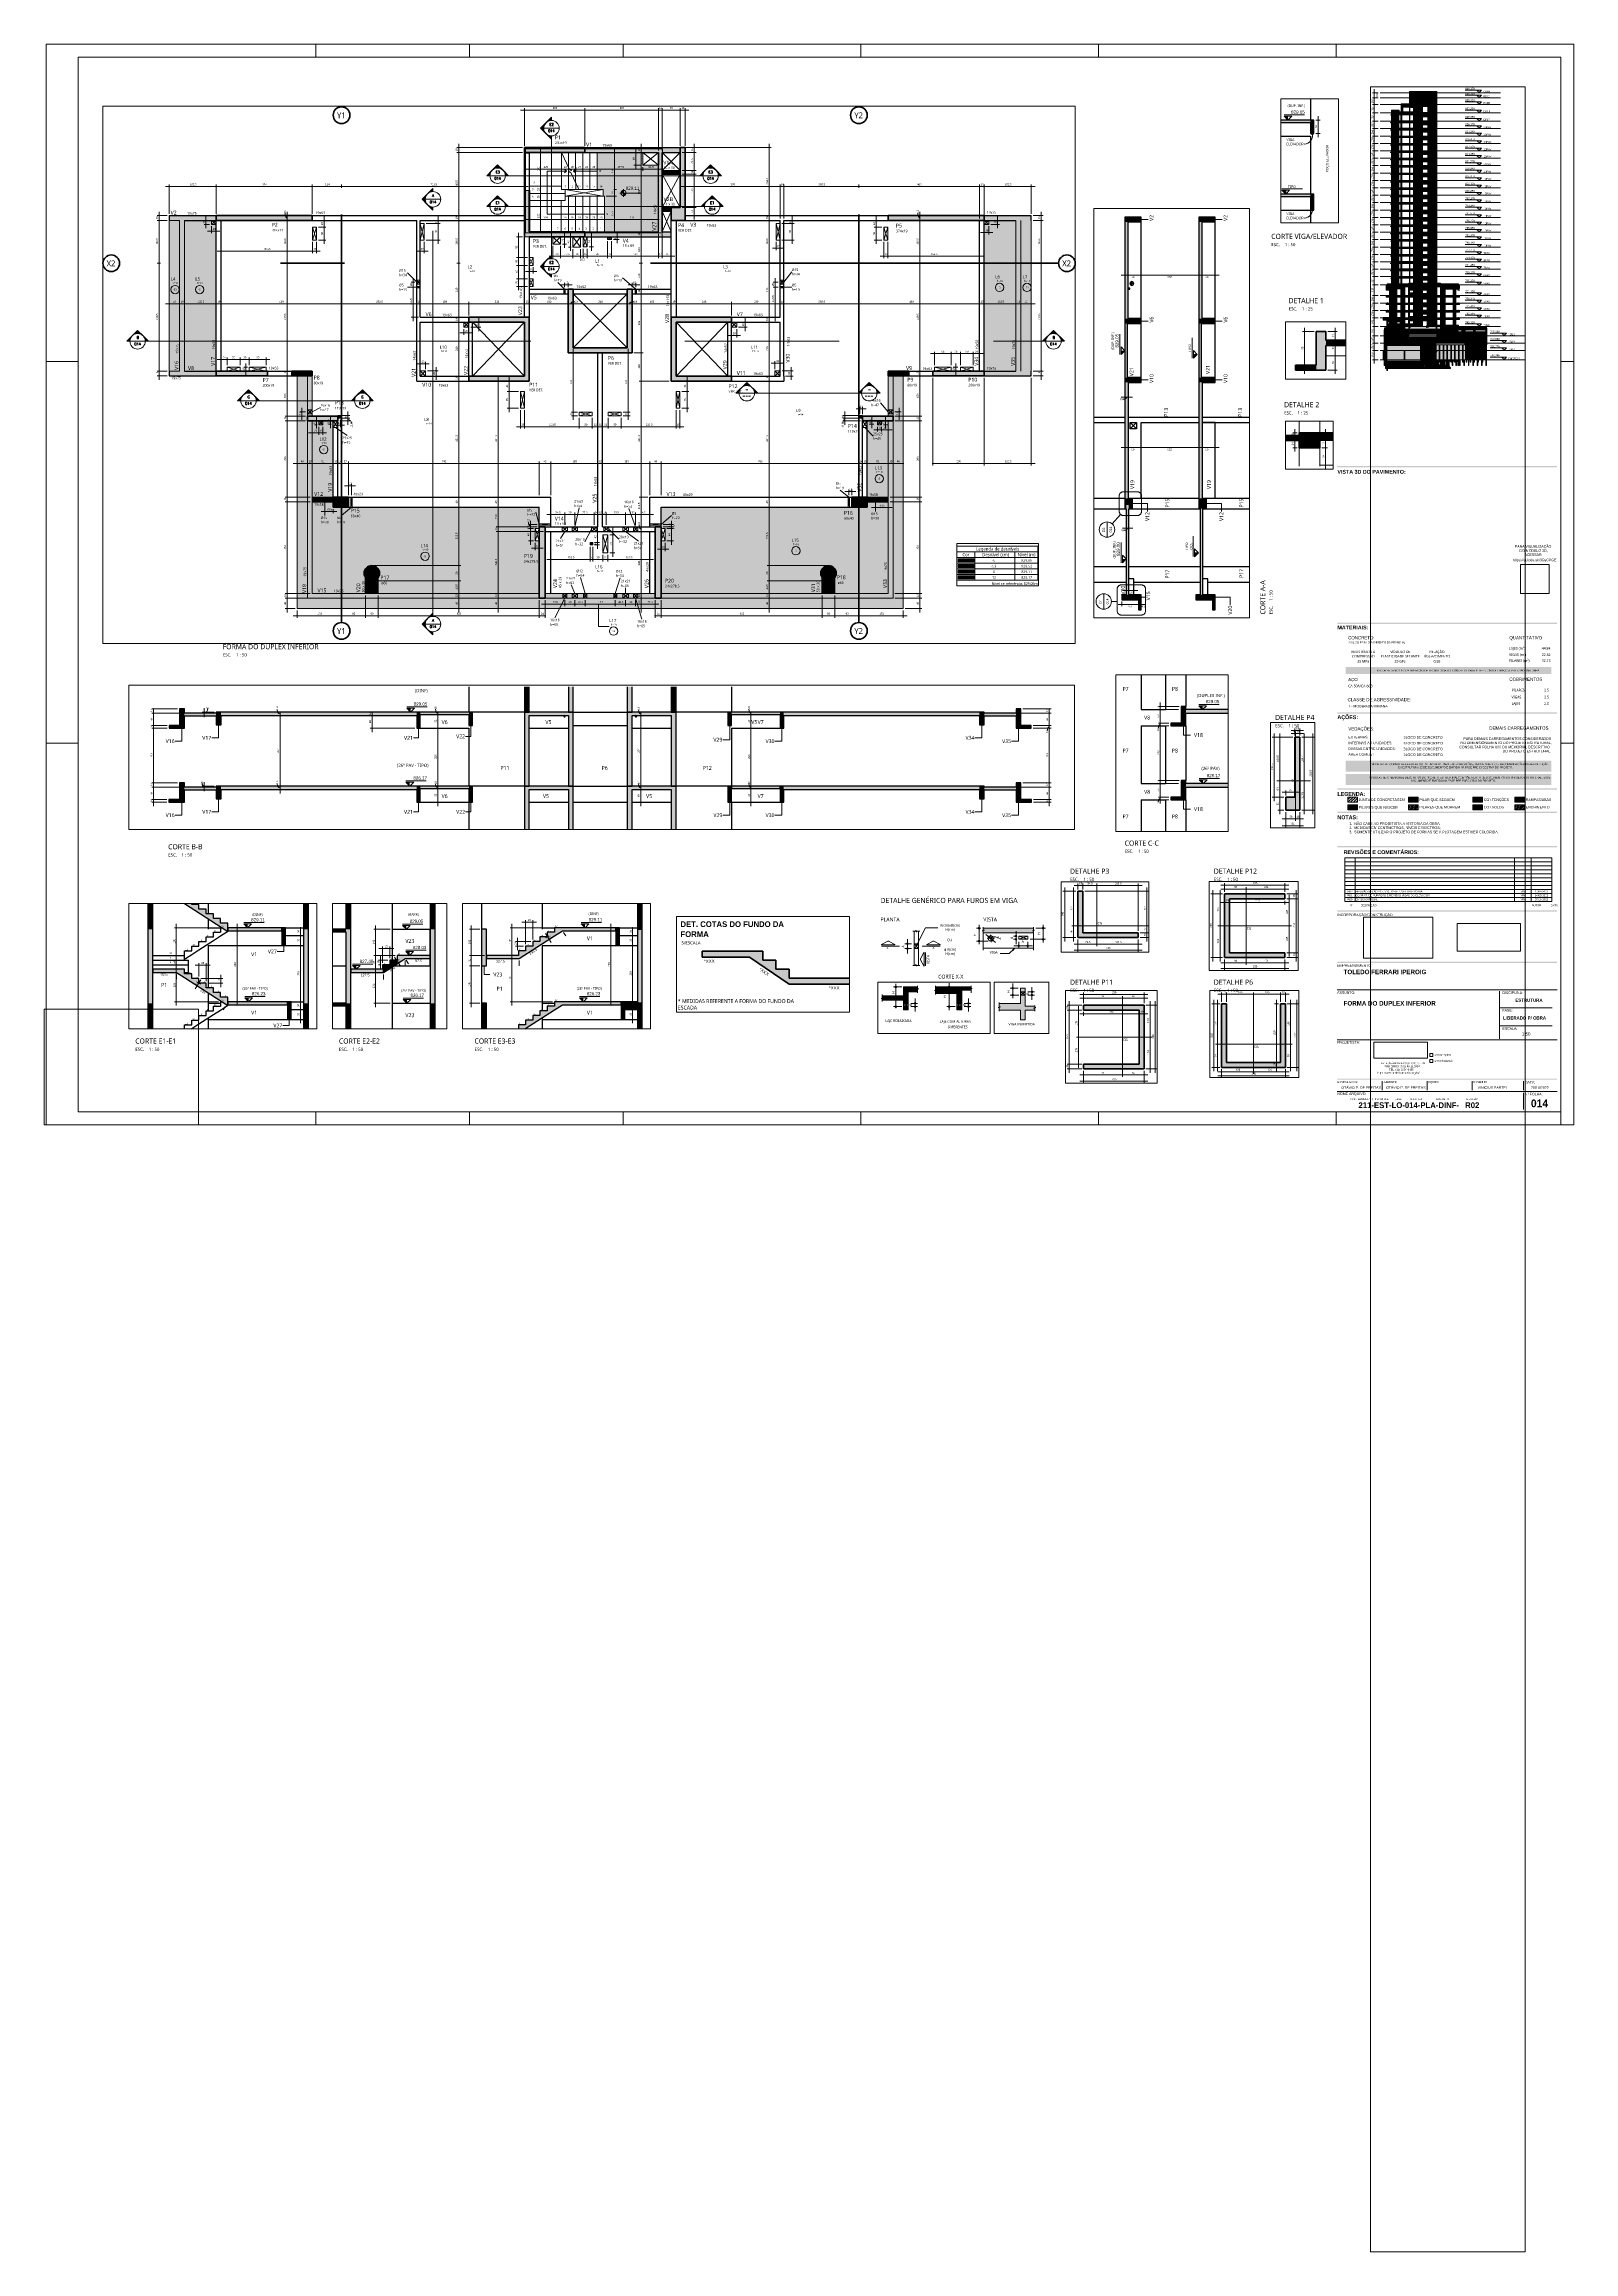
# Paper-space layout 'Layout1' of a CAD drawing. Header units: centimetres. Extents: x 0 to 119, y -88 to 84.
# The model-space entities are those that its viewports show. They can reach past a viewport. Long polylines and large blocks are cut down to what shows.
import ezdxf

# ---------------------------------------------------------------- set-up
doc = ezdxf.new("R2010")
doc.units = ezdxf.units.CM
for name, pattern in [('Centro', [3.175, 0.635, -0.47625, 1.5875, -0.47625]), ('Centro de 6 mm', [1.32, 0.6, -0.24, 0.24, -0.24]), ('Dash dot', [1.5875, 0.635, -0.47625, 0, -0.47625]), ('Hidden', [0.714375, 0.47625, -0.238125]), ('Hidden 1_5', [0.22, 0.15, -0.07]), ('Projeção', [0.396875, 0.238125, -0.15875]), ('Traço', [0.635, 0.3175, -0.3175]), ('Traço ponto', [1.5875, 0.635, -0.47625, 0, -0.47625])]:
    doc.linetypes.add(name, pattern=pattern)
for name, color, linetype, lineweight in [('A-ANNO-DIMS', 7, 'Continuous', 9), ('A-ANNO-DIMS-25', 7, 'Continuous', 9), ('A-ANNO-DIMS-50', 7, 'Continuous', 9), ('A-ANNO-DIMS-500', 7, 'Continuous', 9), ('A-ANNO-NOTE', 7, 'Continuous', 9), ('A-ANNO-SYMB', 7, 'Continuous', 9), ('A-DETL', 7, 'Hidden', 18), ('A-DETL-GENF', 7, 'Continuous', 18), ('A-DETL-IDEN', 7, 'Continuous', 9), ('A-DETL-MEDM', 7, 'Continuous', 70), ('A-DETL-THIN', 7, 'Continuous', 18), ('A-FLOR', 7, 'Continuous', 9), ('A-FLOR-IDEN', 7, 'Continuous', 9), ('A-FLOR-LEVL', 7, 'Continuous', 9), ('A-GENM', 7, 'Continuous', 18), ('A-GENM-HDLN', 7, 'Traço', 18), ('A-GENM-IDEN', 7, 'Continuous', 9), ('A-WALL', 7, 'Continuous', 9), ('G-ANNO-DIMS', 7, 'Continuous', 9), ('G-ANNO-SCHD', 7, 'Continuous', 9), ('G-ANNO-SYMB', 7, 'Continuous', 9), ('G-ANNO-TEXT', 7, 'Continuous', 9), ('G-ANNO-TTLB', 7, 'Continuous', 9), ('S-BEAM', 7, 'Continuous', 9), ('S-BEAM-HDLN', 7, 'Traço', 25), ('S-BEAM-IDEN', 7, 'Continuous', 9), ('S-COLS', 7, 'Continuous', 9), ('S-COLS-HDLN', 7, 'Traço', 18), ('S-COLS-IDEN', 7, 'Continuous', 9), ('S-FNDN', 7, 'Continuous', 9), ('S-GRID', 7, 'Continuous', 9), ('S-GRID-IDEN', 7, 'Continuous', 9), ('S-STRS', 7, 'Continuous', 9), ('S-STRS-ANNO', 7, 'Continuous', 18), ('S-STRS-MBND', 7, 'Continuous', 18)]:
    doc.layers.add(name, color=color, linetype=linetype, lineweight=lineweight)
doc.layers.add('G-ANNO-NPLT', color=7, linetype='Continuous', plot=False)
doc.styles.add('Arial', font='arial.ttf', dxfattribs={"height": 5.953125})
doc.styles.add('Arial_1', font='arial.ttf', dxfattribs={"height": 0.2})
doc.styles.add('Fira Sans', font='', dxfattribs={"width": 0.9, "height": 7.5})
doc.styles.add('Fira Sans SemiBold', font='', dxfattribs={"height": 0.3})
doc.styles.add('Fira Sans SemiBold_1', font='', dxfattribs={"height": 0.45})
doc.styles.add('Fira Sans SemiBold_2', font='', dxfattribs={"height": 0.35})
doc.styles.add('Fira Sans SemiBold_3', font='', dxfattribs={"height": 0.6})
doc.styles.add('Fira Sans SemiBold_4', font='', dxfattribs={"height": 0.25})
doc.styles.add('Fira Sans_1', font='', dxfattribs={"height": 7.5})
doc.styles.add('Fira Sans_2', font='', dxfattribs={"width": 0.9, "height": 3.75})
doc.styles.add('Fira Sans_3', font='', dxfattribs={"width": 0.95, "height": 12.5})
doc.styles.add('Fira Sans_4', font='', dxfattribs={"height": 10})
doc.styles.add('Fira Sans_5', font='', dxfattribs={"width": 0.9, "height": 75})
doc.styles.add('Fira Sans_6', font='', dxfattribs={"height": 0.25})
doc.styles.add('Fira Sans_7', font='', dxfattribs={"height": 0.15})
doc.styles.add('Fira Sans_8', font='', dxfattribs={"height": 0.13})
doc.styles.add('Fira Sans_9', font='', dxfattribs={"height": 0.2})
doc.styles.add('Fira Sans_B', font='', dxfattribs={"height": 0.45})
doc.styles.add('Fira Sans_B_1', font='', dxfattribs={"height": 0.25})
doc.styles.add('Gadugi', font='gadugi.ttf', dxfattribs={"height": 15})
doc.styles.add('Gadugi_1', font='gadugi.ttf', dxfattribs={"height": 10})
doc.styles.add('Gadugi_2', font='gadugi.ttf', dxfattribs={"height": 0.2})
doc.styles.add('Gadugi_3', font='gadugi.ttf', dxfattribs={"height": 7.5})
doc.styles.add('Gadugi_4', font='gadugi.ttf', dxfattribs={"height": 12.5})
doc.styles.add('Gadugi_5', font='gadugi.ttf', dxfattribs={"height": 22.5})
doc.styles.add('Gadugi_6', font='gadugi.ttf', dxfattribs={"height": 75})
doc.styles.add('Gadugi_7', font='gadugi.ttf', dxfattribs={"height": 0.25})
doc.styles.add('Gadugi_8', font='gadugi.ttf', dxfattribs={"height": 0.3})
doc.styles.add('Gadugi_B', font='gadugib.ttf', dxfattribs={"height": 7.5})
doc.styles.add('Gadugi_B_1', font='gadugib.ttf', dxfattribs={"height": 0.25})
doc.styles.add('Gadugi_B_2', font='gadugib.ttf', dxfattribs={"height": 0.4})
doc.styles.add('Libre Franklin', font='LibreFranklin-Regular.ttf', dxfattribs={"height": 0.2})
doc.styles.add('Libre Franklin_1', font='LibreFranklin-Regular.ttf', dxfattribs={"height": 0.25})
doc.styles.add('RomanD', font='romand__.ttf', dxfattribs={"height": 10})
doc.styles.get('Fira Sans').set_extended_font_data('Fira Sans')
doc.styles.get('Fira Sans SemiBold').set_extended_font_data('Fira Sans SemiBold')
doc.styles.get('Fira Sans SemiBold_1').set_extended_font_data('Fira Sans SemiBold')
doc.styles.get('Fira Sans SemiBold_2').set_extended_font_data('Fira Sans SemiBold')
doc.styles.get('Fira Sans SemiBold_3').set_extended_font_data('Fira Sans SemiBold')
doc.styles.get('Fira Sans SemiBold_4').set_extended_font_data('Fira Sans SemiBold')
doc.styles.get('Fira Sans_1').set_extended_font_data('Fira Sans')
doc.styles.get('Fira Sans_2').set_extended_font_data('Fira Sans')
doc.styles.get('Fira Sans_3').set_extended_font_data('Fira Sans')
doc.styles.get('Fira Sans_4').set_extended_font_data('Fira Sans')
doc.styles.get('Fira Sans_5').set_extended_font_data('Fira Sans')
doc.styles.get('Fira Sans_6').set_extended_font_data('Fira Sans')
doc.styles.get('Fira Sans_7').set_extended_font_data('Fira Sans')
doc.styles.get('Fira Sans_8').set_extended_font_data('Fira Sans')
doc.styles.get('Fira Sans_9').set_extended_font_data('Fira Sans')
doc.styles.get('Fira Sans_B').set_extended_font_data('Fira Sans', bold=True)
doc.styles.get('Fira Sans_B_1').set_extended_font_data('Fira Sans', bold=True)
doc.dimstyles.new('PED_R80_1_5mm_ACIMA_As_ESQ__DEC_R00', dxfattribs={"dimscale": 30.48, "dimtxt": 10.229846, "dimasz": 0.328084, "dimexe": 0.246063, "dimexo": 0.246063, "dimgap": 0.049213, "dimtad": 1, "dimdec": 1, "dimrnd": 0.1, "dimdsep": 46, "dimtxsty": 'Fira Sans_1', "dimblk1": 'DOTSMALL', "dimblk2": 'DOTSMALL', "dimsah": 1, "dimcen": 0.09, "dimdle": 0.492126, "dimazin": 0, "dimtfac": 1, "dimtdec": 4, "dimtix": 1, "dimtmove": 0, "dimatfit": 3, "dimfxl": 1, "dimtvp": 1, "dimtolj": 1, "dimtzin": 0, "dimarcsym": 2})
doc.dimstyles.new('PED_R80_1_5mm_ACIMA_As_ESQ__R00', dxfattribs={"dimscale": 30.48, "dimtxt": 10.229846, "dimasz": 0.328084, "dimexe": 0.246063, "dimexo": 0.246063, "dimgap": 0.049213, "dimtad": 1, "dimdec": 1, "dimrnd": 0.5, "dimdsep": 46, "dimtxsty": 'Fira Sans', "dimblk1": 'DOTSMALL', "dimblk2": 'DOTSMALL', "dimsah": 1, "dimcen": 0.09, "dimdle": 0.492126, "dimazin": 0, "dimtfac": 1, "dimtdec": 4, "dimtix": 1, "dimtmove": 0, "dimatfit": 3, "dimfxl": 1, "dimtvp": 1, "dimtolj": 1, "dimtzin": 0, "dimarcsym": 2})
doc.dimstyles.new('PED_R80_1_5mm_ACIMA_As_ESQ__R00_1', dxfattribs={"dimscale": 30.48, "dimtxt": 10.229846, "dimasz": 0.328084, "dimexe": 0.246063, "dimexo": 0.246063, "dimgap": 0.049213, "dimtad": 1, "dimdec": 1, "dimrnd": 0.5, "dimdsep": 46, "dimtxsty": 'Fira Sans', "dimblk1": 'DOTSMALL', "dimblk2": 'DOTSMALL', "dimsah": 1, "dimcen": 0.09, "dimdle": 0.492126, "dimazin": 0, "dimtfac": 1, "dimtdec": 4, "dimtix": 1, "dimtmove": 1, "dimatfit": 3, "dimfxl": 1, "dimtvp": 1, "dimtolj": 1, "dimtzin": 0, "dimarcsym": 2})
doc.dimstyles.new('PED_R80_1_5mm_ACIMA_As_ESQ__R00_2', dxfattribs={"dimscale": 30.48, "dimtxt": 10.229846, "dimasz": 0.328084, "dimexe": 0.246063, "dimexo": 0.246063, "dimgap": 0.049213, "dimtad": 1, "dimdec": 1, "dimrnd": 0.5, "dimdsep": 46, "dimtxsty": 'Fira Sans', "dimblk1": 'DOTSMALL', "dimblk2": 'DOTSMALL', "dimsah": 1, "dimcen": 0.09, "dimdle": 0.492126, "dimazin": 0, "dimtfac": 1, "dimtdec": 4, "dimtix": 1, "dimtmove": 2, "dimatfit": 3, "dimfxl": 1, "dimtvp": 1, "dimtolj": 1, "dimtzin": 0, "dimarcsym": 2})
doc.dimstyles.new('PED_R80_1_5mm_ACIMA_As_ESQ__R00_3', dxfattribs={"dimscale": 30.48, "dimtxt": 10.229846, "dimasz": 0.328084, "dimexe": 0.246063, "dimexo": 0.246063, "dimgap": 0.049213, "dimtad": 1, "dimdec": 1, "dimrnd": 0.5, "dimdsep": 46, "dimtxsty": 'Fira Sans', "dimblk1": 'DOTSMALL', "dimblk2": 'DOTSMALL', "dimsah": 1, "dimcen": 0.09, "dimdle": 0.492126, "dimazin": 0, "dimtfac": 1, "dimtdec": 4, "dimtix": 1, "dimtmove": 0, "dimatfit": 3, "dimfxl": 1, "dimtvp": 1, "dimtolj": 1, "dimtzin": 0, "dimarcsym": 2})
doc.dimstyles.new('PED_R80_1_5mm_ACIMA_As_ESQ__R00_4', dxfattribs={"dimscale": 30.48, "dimtxt": 5.114923, "dimasz": 0.164042, "dimexe": 0.123031, "dimexo": 0.123031, "dimgap": 0.024606, "dimtad": 1, "dimdec": 1, "dimrnd": 0.5, "dimdsep": 46, "dimtxsty": 'Fira Sans_2', "dimblk1": 'DOTSMALL', "dimblk2": 'DOTSMALL', "dimsah": 1, "dimcen": 0.09, "dimdle": 0.246063, "dimazin": 0, "dimtfac": 1, "dimtdec": 4, "dimtix": 1, "dimtmove": 0, "dimatfit": 3, "dimfxl": 1, "dimtvp": 1, "dimtolj": 1, "dimtzin": 0, "dimarcsym": 2})
doc.dimstyles.new('PED_R80_1_5mm_ACIMA_As_ESQ__R00_5', dxfattribs={"dimscale": 30.48, "dimtxt": 102.298456, "dimasz": 3.28084, "dimexe": 2.46063, "dimexo": 2.46063, "dimgap": 0.492126, "dimtad": 1, "dimdec": 1, "dimrnd": 0.5, "dimdsep": 46, "dimtxsty": 'Fira Sans_5', "dimblk1": 'DOTSMALL', "dimblk2": 'DOTSMALL', "dimsah": 1, "dimcen": 0.09, "dimdle": 4.92126, "dimazin": 0, "dimtfac": 1, "dimtdec": 4, "dimtix": 1, "dimtmove": 2, "dimatfit": 3, "dimfxl": 1, "dimtvp": 1, "dimtolj": 1, "dimtzin": 0, "dimarcsym": 2})
doc.dimstyles.new('PED_R80_1_5mm_ACIMA_As_ESQ__R00_6', dxfattribs={"dimscale": 30.48, "dimtxt": 102.298456, "dimasz": 3.28084, "dimexe": 2.46063, "dimexo": 2.46063, "dimgap": 0.492126, "dimtad": 1, "dimdec": 1, "dimrnd": 0.5, "dimdsep": 46, "dimtxsty": 'Fira Sans_5', "dimblk1": 'DOTSMALL', "dimblk2": 'DOTSMALL', "dimsah": 1, "dimcen": 0.09, "dimdle": 4.92126, "dimazin": 0, "dimtfac": 1, "dimtdec": 4, "dimtix": 1, "dimtmove": 0, "dimatfit": 3, "dimfxl": 1, "dimtvp": 1, "dimtolj": 1, "dimtzin": 0, "dimarcsym": 2})
doc.dimstyles.new('PED_R80_2_0mm_ACIMA_As_ESQ__SEM_LINHA_R00_1', dxfattribs={"dimscale": 30.48, "dimtxt": 13.639794, "dimasz": 0.04101, "dimexe": 0.246063, "dimexo": 0.246063, "dimgap": 0.049213, "dimtad": 0, "dimjust": 2, "dimdec": 1, "dimrnd": 0.5, "dimdsep": 46, "dimtxsty": 'Fira Sans_4', "dimblk1": 'NONE', "dimblk2": 'DOTSMALL', "dimsah": 1, "dimcen": 0.09, "dimdle": 0.492126, "dimse1": 1, "dimsd1": 1, "dimsd2": 1, "dimazin": 0, "dimtfac": 1, "dimtdec": 4, "dimtix": 1, "dimtmove": 2, "dimatfit": 3, "dimfxl": 1, "dimtvp": 1, "dimtolj": 1, "dimtzin": 0, "dimarcsym": 2})
picture_1 = doc.add_image_def('image1.png', size_in_pixel=(421, 183))
picture_2 = doc.add_image_def('image2.jpg', size_in_pixel=(768, 452))
picture_3 = doc.add_image_def('image3.png', size_in_pixel=(200, 200))
picture_4 = doc.add_image_def('image4.jpg', size_in_pixel=(541, 540))
picture_5 = doc.add_image_def('image5.jpg', size_in_pixel=(225, 224))
picture_6 = doc.add_image_def('image6.jpg', size_in_pixel=(3048, 900))
pattern_1 = [(45, (0, 0), (-0.07071068, 0.07071068), [])]

# ---------------------------------------------------------------- blocks, each defined once
blk = doc.blocks.new('PED_FOLHAS_CARIMBO_PED_R04_2020 - A0-2522216-211-EST-LO-014-PLA-DINF')
at = {"layer": 'G-ANNO-TTLB', "true_color": 0xdadada}
for points in [[(117.74, 51.27), (117.74, 51.17), (100.65, 51.17), (100.65, 51.27)], [(117.74, 39.07), (117.74, 38.97), (100.65, 38.97), (100.65, 39.07)], [(117.3, 35.64), (117.3, 35.09), (101.3, 35.09), (101.3, 35.64)], [(117.74, 32.09), (117.74, 31.99), (100.65, 31.99), (100.65, 32.09)], [(117.3, 28.35), (117.3, 27.48), (101.3, 27.48), (101.3, 28.35)], [(117.74, 26.19), (117.74, 26.09), (100.65, 26.09), (100.65, 26.19)], [(117.3, 27.31), (117.3, 26.44), (101.3, 26.44), (101.3, 27.31)], [(117.74, 24.36), (117.74, 24.26), (100.65, 24.26), (100.65, 24.36)], [(117.74, 21.7), (117.74, 21.6), (100.65, 21.6), (100.65, 21.7)], [(117.74, 16.7), (117.74, 16.6), (100.65, 16.6), (100.65, 16.7)], [(117.74, 12.7), (117.74, 12.6), (100.65, 12.6), (100.65, 12.7)], [(117.74, 3.6), (117.74, 3.5), (100.65, 3.5), (100.65, 3.6)]]:
    blk.add_hatch(color=254, dxfattribs=at).paths.add_polyline_path(points, flags=0)
at = {"layer": 'G-ANNO-TTLB', "true_color": 0xff8040}
h = blk.add_hatch(dxfattribs=at)
h.set_pattern_fill('FP_1', color=11, style=0, pattern_type=2)
h.set_pattern_definition([(45, (0, 0), (-0.10606602, 0.10606602), [])])
h.paths.add_polyline_path([(102.21, 25.5), (102.21, 25.1), (101.46, 25.1), (101.46, 25.5)], flags=0)
at = {"layer": 'G-ANNO-TTLB', "true_color": 0x0000ff}
h = blk.add_hatch(dxfattribs=at)
h.set_pattern_fill('FP_2', color=5, style=0, pattern_type=2)
h.set_pattern_definition([(45, (0, 0), (-0.07071068, 0.07071068), []), (135, (0, 0), (-0.07071068, -0.07071068), [])])
h.paths.add_polyline_path([(102.21, 24.91), (102.21, 24.51), (101.46, 24.51), (101.46, 24.91)], flags=0)
at = {"layer": 'G-ANNO-TTLB', "true_color": 0x808080}
blk.add_hatch(color=8, dxfattribs=at).paths.add_polyline_path([(106.93, 25.5), (106.93, 25.1), (106.18, 25.1), (106.18, 25.5)], flags=0)
h = blk.add_hatch(dxfattribs=at)
h.set_pattern_fill('FP_3', color=8, style=0, pattern_type=2)
h.set_pattern_definition(pattern_1)
h.paths.add_polyline_path([(106.93, 24.91), (106.93, 24.51), (106.18, 24.51), (106.18, 24.91)], flags=0)
at = {"layer": 'G-ANNO-TTLB', "true_color": 0xffb0ff}
blk.add_hatch(color=211, dxfattribs=at).paths.add_polyline_path([(111.94, 25.5), (111.94, 25.1), (111.19, 25.1), (111.19, 25.5)], flags=0)
at = {"layer": 'G-ANNO-TTLB', "true_color": 0x89f7fa}
blk.add_hatch(color=131, dxfattribs=at).paths.add_polyline_path([(111.94, 24.91), (111.94, 24.51), (111.19, 24.51), (111.19, 24.91)], flags=0)
at = {"layer": 'G-ANNO-TTLB', "true_color": 0xc7e69d}
blk.add_hatch(color=71, dxfattribs=at).paths.add_polyline_path([(115.21, 25.5), (115.21, 25.1), (114.46, 25.1), (114.46, 25.5)], flags=0)
at = {"layer": 'G-ANNO-TTLB', "true_color": 0x008000}
h = blk.add_hatch(dxfattribs=at)
h.set_pattern_fill('FP_3', color=96, style=0, pattern_type=2)
h.set_pattern_definition(pattern_1)
h.paths.add_polyline_path([(115.21, 24.91), (115.21, 24.51), (114.46, 24.51), (114.46, 24.91)], flags=0)
at = {"layer": 'G-ANNO-TTLB'}
for p, q in [((0.15, 0), (0.15, 84.1)), ((0.15, 84.1), (119.05, 84.1)), ((2.65, 83.1), (118.05, 83.1)), ((2.65, 1), (2.65, 83.1)), ((21.15, 84.1), (21.15, 83.1)), ((33.1, 84.1), (33.1, 83.1)), ((45.05, 84.1), (45.05, 83.1)), ((63.55, 84.1), (63.55, 83.1)), ((82.05, 84.1), (82.05, 83.1)), ((100.55, 84.1), (100.55, 83.1)), ((118.05, 83.1), (118.05, 1)), ((119.05, 84.1), (119.05, 0)), ((0.15, 59.4), (2.65, 59.4)), ((118.05, 59.4), (119.05, 59.4)), ((0.15, 29.7), (2.65, 29.7)), ((118.05, 29.7), (119.05, 29.7)), ((118.05, 29.7), (119.05, 29.7)), ((102.21, 24.91), (101.46, 24.91)), ((101.46, 24.91), (101.46, 24.51)), ((101.46, 24.51), (102.21, 24.51)), ((102.21, 24.51), (102.21, 24.91)), ((106.93, 25.5), (106.18, 25.5)), ((106.18, 25.5), (106.18, 25.1)), ((106.18, 25.1), (106.93, 25.1)), ((106.93, 24.91), (106.18, 24.91)), ((106.18, 24.91), (106.18, 24.51)), ((106.18, 24.51), (106.93, 24.51)), ((106.93, 25.1), (106.93, 25.5)), ((106.93, 24.51), (106.93, 24.91)), ((111.94, 25.5), (111.19, 25.5)), ((111.19, 25.5), (111.19, 25.1)), ((111.19, 25.1), (111.94, 25.1)), ((111.94, 24.91), (111.19, 24.91)), ((111.19, 24.91), (111.19, 24.51)), ((111.19, 24.51), (111.94, 24.51)), ((111.94, 25.1), (111.94, 25.5)), ((111.94, 24.51), (111.94, 24.91)), ((115.21, 25.5), (114.46, 25.5)), ((114.46, 25.5), (114.46, 25.1)), ((114.46, 25.1), (115.21, 25.1)), ((115.21, 24.91), (114.46, 24.91)), ((114.46, 24.91), (114.46, 24.51)), ((114.46, 24.51), (115.21, 24.51)), ((115.21, 25.1), (115.21, 25.5)), ((115.21, 24.51), (115.21, 24.91)), ((118.05, 0), (118.05, 12.89)), ((118.05, 0), (118.05, 12.89)), ((100.64, 10.5), (117.74, 10.5)), ((113.27, 6.7), (113.27, 10.4)), ((113.27, 9.1), (117.37, 9.1)), ((113.27, 7.7), (117.37, 7.7)), ((100.64, 6.6), (117.74, 6.6)), ((100.64, 2.6), (117.74, 2.6)), ((104.14, 3.4), (104.14, 2.7)), ((107.64, 3.4), (107.64, 2.7)), ((111.14, 3.4), (111.14, 2.7)), ((115.14, 3.4), (115.14, 2.7)), ((115.14, 2.5), (115.14, 1.2)), ((118.05, 1), (2.65, 1)), ((21.15, 1), (21.15, 0)), ((21.15, 1), (21.15, 0)), ((33.1, 1), (33.1, 0)), ((33.1, 1), (33.1, 0)), ((45.05, 1), (45.05, 0)), ((45.05, 1), (45.05, 0)), ((63.55, 1), (63.55, 0)), ((63.55, 1), (63.55, 0)), ((82.05, 1), (82.05, 0)), ((82.05, 1), (82.05, 0)), ((100.55, 1), (100.55, 0)), ((100.55, 1), (100.55, 0)), ((119.05, 0), (0.15, 0))]:
    blk.add_line(p, q, dxfattribs=at)
at = {"layer": 'G-ANNO-TTLB', "color": 11, "true_color": 0xff8040}
for p, q in [((102.21, 25.5), (101.46, 25.5)), ((101.46, 25.5), (101.46, 25.1)), ((101.46, 25.1), (102.21, 25.1)), ((102.21, 25.1), (102.21, 25.5))]:
    blk.add_line(p, q, dxfattribs=at)
at = {"layer": 'G-ANNO-TTLB', "attachment_point": 1}
for s, insert, char_height, width, style in [('VISTA 3D DO PAVIMENTO:', (100.65, 50.97), 0.3, 6.0608, 'Fira Sans SemiBold'), ('PARA VISUALIZAÇÃO', (114.46, 45.11), 0.2, 3.3992, 'Libre Franklin'), ('DO MODELO 3D,', (114.82, 44.79), 0.2, 2.5413, 'Libre Franklin'), ('https://autode.sk/3GyCPGE', (114.3, 44.06), 0.2, 4.1447, 'Libre Franklin'), ('ACESSAR:', (115.21, 44.47), 0.2, 1.5954, 'Libre Franklin'), ('MATERIAIS:', (100.65, 38.85), 0.3, 2.7017, 'Fira Sans SemiBold'), ('CONCRETO', (101.48, 38.03), 0.25, 2.3169, 'Libre Franklin_1'), ('QUANTITATIVO', (114.03, 38.03), 0.25, 3.1426, 'Libre Franklin_1'), ('(VÁLIDO PARA O PAVIMENTO DA PRANCHA)', (101.5, 37.62), 0.15, 4.8262, 'Fira Sans_7'), ('AÇO', (101.48, 34.78), 0.25, 0.8979, 'Libre Franklin_1'), ('RECOMENDAMOS A CONTRATAÇÃO DE TECNOLOGIA DO CONCRETO PARA A DEFINIÇÃO DO TRAÇO A SER USADO NA OBRA.', (103.71, 35.43), 0.15, 13.5646, 'Fira Sans_7'), ('COBRIMENTOS', (114.03, 34.8), 0.25, 3.0705, 'Libre Franklin_1'), ('CLASSE DE AGRESSIVIDADE:', (101.44, 33.21), 0.25, 5.7802, 'Libre Franklin_1'), ('AÇÕES:', (100.65, 31.87), 0.3, 1.6996, 'Fira Sans SemiBold'), ('VEDAÇÕES:', (101.5, 30.94), 0.25, 2.3489, 'Libre Franklin_1'), ('DEMAIS CARREGAMENTOS', (112.47, 31), 0.25, 5.4755, 'Libre Franklin_1'), ('EXTERNAS:', (101.5, 30.27), 0.2, 1.8038, 'Libre Franklin'), ('INTERNAS ÀS UNIDADES:', (101.5, 29.82), 0.2, 3.9684, 'Libre Franklin'), ('DIVISAS ENTRE UNIDADES:', (101.5, 29.37), 0.2, 4.2489, 'Libre Franklin'), ('CONSULTAR FOLHA 000 OU MEMORIAL DESCRITIVO', (110.14, 29.5), 0.2, 8.3456, 'Libre Franklin'), ('NO DIMENSIONAMENTO DO PROJETO ESTRUTURAL, ', (110.23, 29.83), 0.2, 8.2333, 'Libre Franklin'), ('PARA DEMAIS CARREGAMENTOS CONSIDERADOS ', (110.46, 30.15), 0.2, 7.9608, 'Libre Franklin'), ('ÁREA COMUM:', (101.5, 28.92), 0.2, 2.3008, 'Libre Franklin'), ('IMPORTANTE: CONSULTAR A FOLHA 000 DO PROJETO PARA ESPECIFICAÇÕES, PROCEDIMENTO E RECOMENDAÇÕES PARA EXECUÇÃO ', (103.23, 28.14), 0.15, 14.7831, 'Fira Sans_7'), ('DA ESTRUTURA. ESSE DOCUMENTO É EMITIDO NA FASE PRÉ-EXECUTIVA DO PROJETO.', (105.37, 27.89), 0.15, 9.524, 'Fira Sans_7'), ('DO PROJETO ESTRUTURAL', (113.51, 29.18), 0.2, 4.265, 'Libre Franklin'), ('LEGENDA:', (100.65, 25.9), 0.3, 2.3329, 'Fira Sans SemiBold'), ('IMPORTANTE: O MEMORIAL DESCRITIVO DO PROJETO ESTRUTURAL COMPÕE A LISTA DE DOCUMENTOS DO PROJETO ESTRUTURAL. ESSE ', (103.05, 27.1), 0.15, 15.208, 'Fira Sans_7'), ('DOCUMENTO É EMITIDO NA FASE PRÉ-EXECUTIVA DO PROJETO.', (106.38, 26.85), 0.15, 7.0789, 'Fira Sans_7'), ('NOTAS:', (100.65, 24.08), 0.3, 1.7637, 'Fira Sans SemiBold'), ('JUNTA DE CONCRETAGEM', (102.3, 25.4), 0.2, 4.1527, 'Libre Franklin'), ('PILARES QUE NASCEM', (102.3, 24.81), 0.2, 3.5916, 'Libre Franklin'), ('PILAR QUE SEGUEM', (107.03, 25.4), 0.2, 3.1506, 'Libre Franklin'), ('PILARES QUE MORREM', (107.03, 24.82), 0.2, 3.6717, 'Libre Franklin'), ('CONTENÇÕES', (112.05, 25.4), 0.2, 2.2447, 'Libre Franklin'), ('CONSOLOS', (112.05, 24.82), 0.2, 1.8198, 'Libre Franklin'), ('RAMPAS/ABAS', (115.31, 25.4), 0.2, 2.4211, 'Libre Franklin'), ('ENCHIMENTO', (115.31, 24.82), 0.2, 2.1806, 'Libre Franklin'), ('2.  MEDIDAS EM CENTÍMETROS, NÍVEIS EM METROS;', (101.58, 23.22), 0.2, 8.1612, 'Libre Franklin'), ('3.  SOMENTE UTILIZAR O PROJETO DE FORMAS SE A PLOTAGEM ESTIVER COLORIDA.', (101.58, 22.89), 0.2, 13.3802, 'Libre Franklin'), ('1.  NÃO CABE AO PROJETISTA A VISTORIA DA OBRA;', (101.58, 23.54), 0.2, 8.1772, 'Libre Franklin'), ('REVISÕES E COMENTÁRIOS:', (101.13, 21.37), 0.3, 6.5017, 'Fira Sans SemiBold'), ('Nº           DESCRIÇÃO                                                                                                                                                                                                                  AUTOR             DATA                                        ', (101.6, 17.15), 0.15, 19.3367, 'Fira Sans_7'), ('INCORPORAÇÃO/CONSTRUÇÃO', (100.63, 16.44), 0.2, 4.9384, 'Fira Sans_9'), ('EMPREENDIMENTO:', (100.63, 12.5), 0.2, 3.1105, 'Fira Sans_9'), ('ASSUNTO:', (100.63, 10.39), 0.2, 1.6194, 'Fira Sans_9'), ('DISCIPLINA:', (113.49, 10.38), 0.2, 1.8759, 'Fira Sans_9'), ('FASE:', (113.49, 9.01), 0.2, 0.8658, 'Fira Sans_9'), ('ESTRUTURA', (114.49, 9.82), 0.25, 2.373, 'Fira Sans_B_1'), ('ESCALA:', (113.49, 7.59), 0.2, 1.2747, 'Fira Sans_9'), ('PROJETISTA:', (100.63, 6.51), 0.2, 1.9481, 'Fira Sans_9'), ('pedreira-topázio', (108.2, 5.51), 0.13, 1.7797, 'Fira Sans_8'), ('RESPONSÁVEL:', (100.65, 3.4), 0.15, 1.6835, 'Fira Sans_7'), ('https://www.pedreiratopazio.eng.br/', (103.77, 4.12), 0.15, 4.3612, 'Fira Sans_7'), ('AV. EUSÉBIO MATOSO, 690, CJ. 28', (104.03, 4.87), 0.15, 3.7278, 'Fira Sans_7'), ('PINHEIROS, SÃO PAULO/SP', (104.3, 4.62), 0.15, 3.0945, 'Fira Sans_7'), ('TEL: (11) 3034-6489', (104.67, 4.37), 0.15, 2.1726, 'Fira Sans_7'), ('@pedreiratopazio', (108.2, 5.05), 0.13, 1.9241, 'Fira Sans_8'), ('NOME ARQUIVO:', (100.65, 2.52), 0.2, 2.6215, 'Fira Sans_9'), ('CÓD. EMPREEND.', (101.66, 2.07), 0.15, 1.9401, 'Fira Sans_7'), ('DISCIPLINA', (103.47, 2.07), 0.15, 1.2667, 'Fira Sans_7'), ('GERENTE:', (104.25, 3.4), 0.15, 1.0983, 'Fira Sans_7'), ('FASE', (105.13, 2.07), 0.15, 0.5451, 'Fira Sans_7'), ('Nº FOLHA', (106.27, 2.07), 0.15, 1.1224, 'Fira Sans_7'), ('EQUIPE:', (107.73, 3.4), 0.15, 0.9059, 'Fira Sans_7'), ('ASSUNTO', (108.32, 2.07), 0.15, 1.0743, 'Fira Sans_7'), ('REVISÃO', (110.69, 2.07), 0.15, 0.962, 'Fira Sans_7'), ('DESENHO:', (111.23, 3.4), 0.15, 1.1705, 'Fira Sans_7'), ('DATA:', (115.24, 3.41), 0.2, 0.9219, 'Fira Sans_9'), ('Nº FOLHA:', (115.24, 2.49), 0.2, 1.6675, 'Fira Sans_9')]:
    blk.add_mtext(s, dxfattribs=dict(at, insert=insert, char_height=char_height, width=width, style=style))
at = {"layer": 'G-ANNO-TTLB'}
image = blk.add_image(picture_3, insert=(114.89, 41.36), size_in_units=(2.24, 2.24), dxfattribs=at)
image.dxf.flags = 7
image = blk.add_image(picture_2, insert=(102.67, 12.97), size_in_units=(5.41, 3.19), dxfattribs=at)
image.dxf.flags = 7
image = blk.add_image(picture_1, insert=(109.96, 13.51), size_in_units=(4.95, 2.15), dxfattribs=at)
image.dxf.flags = 7
image = blk.add_image(picture_6, insert=(103.48, 5.18), size_in_units=(4.19, 1.24), dxfattribs=at)
image.dxf.flags = 7
image = blk.add_image(picture_4, insert=(107.83, 5.31), size_in_units=(0.25, 0.25), dxfattribs=at)
image.dxf.flags = 7
image = blk.add_image(picture_5, insert=(107.83, 4.84), size_in_units=(0.25, 0.249), dxfattribs=at)
image.dxf.flags = 7
blk = doc.blocks.new('Viewport - PED_TÍTULO_FRM_CRT_DET__R00-1758891-211-EST-LO-014-PLA-DINF')
at = {"layer": 'G-ANNO-TTLB', "insert": (0.26, -0.18), "char_height": 0.25, "width": 0.8418, "attachment_point": 1, "style": 'Gadugi_B_1'}
blk.add_mtext('ESC.', dxfattribs=at)
blk = doc.blocks.new('PED_DETALHE_FURO_VIGA_R03_2020 - DETALHE GENÉRICO DA VIGA TIPO A-4059585-211-EST-LO-014-PLA-DINF')
at = {"layer": 'A-ANNO-NOTE'}
h = blk.add_hatch(color=256, dxfattribs=at)
edge = h.paths.add_edge_path(flags=0)
edge.add_arc((8.47, 8.91), 0.0625, 180, 360)
edge.add_arc((8.47, 8.91), 0.0625, 360, 540)
at = {"layer": 'A-ANNO-NOTE', "true_color": 0x808080}
for points in [[(8.8, 8.91), (12.7, 8.91), (12.7, 8.75), (12.79, 8.75), (12.62, 8.7), (12.7, 8.7), (12.7, 8.56), (8.8, 8.56), (8.8, 8.7), (8.72, 8.7), (8.89, 8.75), (8.8, 8.75)], [(0.94, 3.66), (1.99, 3.66), (1.99, 3.31), (0.94, 3.31), (0.94, 3.45), (0.86, 3.45), (1.03, 3.5), (0.94, 3.5)]]:
    blk.add_hatch(color=8, dxfattribs=at).paths.add_polyline_path(points, flags=0)
at = {"layer": 'A-ANNO-NOTE'}
h = blk.add_hatch(color=256, dxfattribs=at)
edge = h.paths.add_edge_path(flags=0)
edge.add_arc((13.46, 8.91), 0.0625, 180, 360)
edge.add_arc((13.46, 8.91), 0.0625, 0, 180)
h = blk.add_hatch(color=256, dxfattribs=at)
edge = h.paths.add_edge_path(flags=0)
edge.add_arc((2.89, 7.7), 0.0625, 180, 360)
edge.add_arc((2.89, 7.7), 0.0625, 0, 180)
h = blk.add_hatch(color=256, dxfattribs=at)
edge = h.paths.add_edge_path(flags=0)
edge.add_arc((2.89, 7.32), 0.0625, 180, 360)
edge.add_arc((2.89, 7.32), 0.0625, 0, 180)
h = blk.add_hatch(color=256, dxfattribs=at)
edge = h.paths.add_edge_path(flags=0)
edge.add_arc((8.47, 7.91), 0.0625, 180, 360)
edge.add_arc((8.47, 7.91), 0.0625, 0, 180)
h = blk.add_hatch(color=256, dxfattribs=at)
edge = h.paths.add_edge_path(flags=0)
edge.add_arc((9.23, 8.24), 0.0625, 180, 360)
edge.add_arc((9.23, 8.24), 0.0625, 360, 540)
h = blk.add_hatch(color=256, dxfattribs=at)
edge = h.paths.add_edge_path(flags=0)
edge.add_arc((9.53, 7.98), 0.0625, 180, 360)
edge.add_arc((9.53, 7.98), 0.0625, 0, 180)
h = blk.add_hatch(color=256, dxfattribs=at)
edge = h.paths.add_edge_path(flags=0)
edge.add_arc((11.35, 8.3), 0.0625, 180, 360)
edge.add_arc((11.35, 8.3), 0.0625, 0, 180)
h = blk.add_hatch(color=256, dxfattribs=at)
edge = h.paths.add_edge_path(flags=0)
edge.add_arc((11.35, 8.05), 0.0625, 180, 360)
edge.add_arc((11.35, 8.05), 0.0625, 0, 180)
h = blk.add_hatch(color=256, dxfattribs=at)
edge = h.paths.add_edge_path(flags=0)
edge.add_arc((11.56, 7.54), 0.0625, 180, 360)
edge.add_arc((11.56, 7.54), 0.0625, 0, 180)
h = blk.add_hatch(color=256, dxfattribs=at)
edge = h.paths.add_edge_path(flags=0)
edge.add_arc((12.26, 7.54), 0.0625, 180, 360)
edge.add_arc((12.26, 7.54), 0.0625, 0, 180)
h = blk.add_hatch(color=256, dxfattribs=at)
edge = h.paths.add_edge_path(flags=0)
edge.add_arc((13.46, 8.05), 0.0625, 180, 360)
edge.add_arc((13.46, 8.05), 0.0625, 0, 180)
h = blk.add_hatch(color=256, dxfattribs=at)
edge = h.paths.add_edge_path(flags=0)
edge.add_arc((1.99, 4.34), 0.0625, 180, 360)
edge.add_arc((1.99, 4.34), 0.0625, 0, 180)
at = {"layer": 'A-ANNO-NOTE', "true_color": 0x808080}
h = blk.add_hatch(color=8, dxfattribs=at)
h.paths.add_polyline_path([(2.96, 2.81), (2.96, 2.56), (2.59, 2.56), (2.59, 2.81)], flags=0)
h.paths.add_polyline_path([(2.96, 3.06), (2.59, 3.06), (2.59, 3.31), (1.99, 3.31), (1.99, 3.66), (2.59, 3.66), (2.59, 4.34), (3.69, 4.34), (3.69, 4.18), (3.78, 4.18), (3.61, 4.13), (3.69, 4.13), (3.69, 3.96), (2.96, 3.96)], flags=0)
h = blk.add_hatch(color=8, dxfattribs=at)
edge = h.paths.add_edge_path(flags=0)
edge.add_line((5.09, 4.1), (5.09, 4.34))
edge.add_line((5.09, 4.34), (6.08, 4.34))
edge.add_arc((6.14, 4.34), 0.0625, 180.78, 271.5221)
edge.add_line((6.15, 4.28), (6.15, 3.84))
edge.add_line((6.15, 3.84), (5.09, 3.84))
edge.add_line((5.09, 3.84), (5.09, 4.05))
edge.add_line((5.09, 4.05), (5.01, 4.05))
edge.add_line((5.01, 4.05), (5.18, 4.1))
edge.add_line((5.18, 4.1), (5.09, 4.1))
at = {"layer": 'A-ANNO-NOTE'}
h = blk.add_hatch(color=256, dxfattribs=at)
edge = h.paths.add_edge_path(flags=0)
edge.add_arc((6.14, 4.34), 0.0625, 180, 360)
edge.add_arc((6.14, 4.34), 0.0625, 360, 540)
at = {"layer": 'A-ANNO-NOTE', "true_color": 0x808080}
h = blk.add_hatch(color=8, dxfattribs=at)
h.paths.add_polyline_path([(7.12, 2.81), (7.12, 2.56), (6.74, 2.56), (6.74, 2.81)], flags=0)
edge = h.paths.add_edge_path(flags=0)
edge.add_line((7.12, 4.09), (7.12, 3.06))
edge.add_line((7.12, 3.06), (6.74, 3.06))
edge.add_line((6.74, 3.06), (6.74, 3.84))
edge.add_line((6.74, 3.84), (6.15, 3.84))
edge.add_line((6.15, 3.84), (6.15, 4.28))
edge.add_arc((6.14, 4.34), 0.0625, 271.5221, 359.22)
edge.add_line((6.21, 4.34), (7.85, 4.34))
edge.add_line((7.85, 4.34), (7.85, 4.23))
edge.add_line((7.85, 4.23), (7.93, 4.23))
edge.add_line((7.93, 4.23), (7.76, 4.18))
edge.add_line((7.76, 4.18), (7.85, 4.18))
edge.add_line((7.85, 4.18), (7.85, 4.09))
edge.add_line((7.85, 4.09), (7.12, 4.09))
h = blk.add_hatch(color=8, dxfattribs=at)
h.paths.add_polyline_path([(12.07, 3.71), (12.07, 2.85), (12.8, 2.85), (12.8, 2.74), (12.89, 2.74), (12.71, 2.69), (12.8, 2.69), (12.8, 2.54), (12.07, 2.54), (12.07, 1.78), (11.69, 1.78), (11.69, 2.54), (10.04, 2.54), (10.04, 2.75), (9.96, 2.75), (10.13, 2.8), (10.04, 2.8), (10.04, 3.04), (11.69, 3.04), (11.69, 3.71)], flags=0)
h.paths.add_polyline_path([(12.07, 4.24), (12.07, 3.96), (11.69, 3.96), (11.69, 4.24)], flags=0)
at = {"layer": 'A-ANNO-NOTE'}
h = blk.add_hatch(color=256, dxfattribs=at)
edge = h.paths.add_edge_path(flags=0)
edge.add_arc((11.09, 4.24), 0.0625, 180, 360)
edge.add_arc((11.09, 4.24), 0.0625, 360, 540)
h = blk.add_hatch(color=256, dxfattribs=at)
edge = h.paths.add_edge_path(flags=0)
edge.add_arc((11.09, 3.71), 0.0625, 180, 360)
edge.add_arc((11.09, 3.71), 0.0625, 360, 540)
h = blk.add_hatch(color=256, dxfattribs=at)
edge = h.paths.add_edge_path(flags=0)
edge.add_arc((12.59, 3.96), 0.0625, 180, 360)
edge.add_arc((12.59, 3.96), 0.0625, 360, 540)
h = blk.add_hatch(color=256, dxfattribs=at)
edge = h.paths.add_edge_path(flags=0)
edge.add_arc((12.59, 3.71), 0.0625, 180, 360)
edge.add_arc((12.59, 3.71), 0.0625, 360, 540)
h = blk.add_hatch(color=256, dxfattribs=at)
edge = h.paths.add_edge_path(flags=0)
edge.add_arc((1.99, 2.81), 0.0625, 180, 360)
edge.add_arc((1.99, 2.81), 0.0625, 0, 180)
h = blk.add_hatch(color=256, dxfattribs=at)
edge = h.paths.add_edge_path(flags=0)
edge.add_arc((3.49, 3.06), 0.0625, 180, 360)
edge.add_arc((3.49, 3.06), 0.0625, 0, 180)
h = blk.add_hatch(color=256, dxfattribs=at)
edge = h.paths.add_edge_path(flags=0)
edge.add_arc((3.49, 2.81), 0.0625, 180, 360)
edge.add_arc((3.49, 2.81), 0.0625, 0, 180)
h = blk.add_hatch(color=256, dxfattribs=at)
edge = h.paths.add_edge_path(flags=0)
edge.add_arc((6.14, 2.81), 0.0625, 180, 360)
edge.add_arc((6.14, 2.81), 0.0625, 0, 180)
h = blk.add_hatch(color=256, dxfattribs=at)
edge = h.paths.add_edge_path(flags=0)
edge.add_arc((7.64, 3.06), 0.0625, 180, 360)
edge.add_arc((7.64, 3.06), 0.0625, 0, 180)
h = blk.add_hatch(color=256, dxfattribs=at)
edge = h.paths.add_edge_path(flags=0)
edge.add_arc((7.64, 2.81), 0.0625, 180, 360)
edge.add_arc((7.64, 2.81), 0.0625, 0, 180)
for p, q in [((3.55, 8.67), (3.31, 8.67)), ((3.41, 8.67), (3.41, 6.02)), ((3.55, 8.75), (3.55, 8.67)), ((3.6, 8.6), (3.55, 8.75)), ((3.58, 7.51), (4.31, 8.94)), ((3.6, 8.67), (3.6, 8.6)), ((3.85, 8.67), (3.6, 8.67)), ((3.76, 8.67), (3.76, 6.02)), ((4.31, 8.94), (5.26, 8.94)), ((8.61, 8.91), (8.28, 8.91)), ((8.47, 7.67), (8.47, 9.17)), ((8.89, 8.75), (8.72, 8.7)), ((8.89, 8.75), (8.72, 8.7)), ((8.89, 8.75), (8.72, 8.7)), ((8.72, 8.7), (8.8, 8.7)), ((8.72, 8.7), (8.8, 8.7)), ((8.72, 8.7), (8.8, 8.7)), ((8.8, 9), (8.8, 8.75)), ((8.8, 8.91), (8.8, 8.75)), ((12.7, 8.91), (8.8, 8.91)), ((8.8, 8.91), (12.7, 8.91)), ((8.8, 8.91), (8.8, 8.75)), ((12.7, 8.91), (8.8, 8.91)), ((8.8, 8.75), (8.87, 8.75)), ((8.8, 8.75), (8.87, 8.75)), ((8.8, 8.75), (8.89, 8.75)), ((8.8, 8.7), (8.8, 8.56)), ((8.8, 8.7), (8.8, 7.2)), ((8.8, 8.7), (8.8, 8.56)), ((11.35, 7.68), (11.35, 8.68)), ((12.62, 8.7), (12.79, 8.75)), ((12.62, 8.7), (12.79, 8.75)), ((12.7, 8.7), (12.62, 8.7)), ((12.62, 8.7), (12.7, 8.7)), ((12.7, 8.7), (12.62, 8.7)), ((12.7, 9), (12.7, 8.75)), ((12.7, 8.75), (12.7, 8.91)), ((12.7, 8.75), (12.7, 8.91)), ((12.77, 8.75), (12.7, 8.75)), ((12.7, 8.75), (12.77, 8.75)), ((12.79, 8.75), (12.7, 8.75)), ((12.7, 8.56), (12.7, 8.7)), ((12.7, 8.7), (12.7, 7.2)), ((12.7, 8.56), (12.7, 8.7)), ((12.89, 8.91), (13.65, 8.91)), ((13.46, 7.79), (13.46, 9.16)), ((0.87, 7.52), (2.27, 7.52)), ((0.88, 7.64), (1.36, 7.9)), ((0.89, 7.62), (1.91, 7.62)), ((1.92, 7.64), (1.43, 7.9)), ((3.22, 7.7), (2.7, 7.7)), ((3.22, 7.32), (2.7, 7.32)), ((2.89, 6.95), (2.89, 8.07)), ((2.89, 7.7), (3.22, 7.7)), ((2.89, 7.32), (3.22, 7.32)), ((3.41, 7.7), (3.76, 7.7)), ((3.76, 7.32), (3.41, 7.7)), ((3.76, 7.7), (3.41, 7.32)), ((3.41, 7.32), (3.76, 7.32)), ((3.58, 7.51), (3.62, 7.7)), ((3.71, 7.65), (3.58, 7.51)), ((4.18, 7.02), (3.92, 6.53)), ((5.45, 7.52), (4.05, 7.52)), ((4.2, 7.01), (4.2, 5.98)), ((4.31, 7.02), (4.31, 5.97)), ((4.4, 7.64), (4.89, 7.9)), ((5.44, 7.62), (4.41, 7.62)), ((5.45, 7.64), (4.96, 7.9)), ((9.19, 7.91), (8.28, 7.91)), ((8.8, 8.56), (12.7, 8.56)), ((8.8, 8.56), (12.7, 8.56)), ((8.8, 8.56), (12.7, 8.56)), ((8.8, 7.36), (12.7, 7.36)), ((9, 8.43), (9.38, 8.11)), ((9.66, 8.13), (9.1, 8.08)), ((9.41, 7.83), (9.36, 8.39)), ((9.38, 8.11), (9.76, 7.79)), ((10.81, 6.95), (10.11, 6.95)), ((11.24, 7.33), (10.81, 6.95)), ((11.07, 7.25), (11.24, 7.33)), ((11.24, 7.33), (11.14, 7.17)), ((11.37, 8.3), (11.16, 8.3)), ((11.37, 8.05), (11.16, 8.05)), ((11.18, 7.54), (12.63, 7.54)), ((11.35, 8.3), (11.37, 8.3)), ((11.35, 8.05), (11.37, 8.05)), ((11.56, 8.05), (12.26, 8.3)), ((11.56, 8.3), (12.26, 8.3)), ((11.56, 8.05), (11.56, 8.3)), ((11.56, 8.3), (12.26, 8.05)), ((12.26, 8.05), (11.56, 8.05)), ((11.56, 7.86), (11.56, 7.36)), ((11.56, 7.54), (11.56, 7.86)), ((12.26, 8.3), (12.26, 8.05)), ((12.26, 7.86), (12.26, 7.36)), ((12.26, 7.54), (12.26, 7.86)), ((12.44, 8.05), (13.65, 8.05)), ((3.55, 6.02), (3.31, 6.02)), ((3.55, 6.1), (3.55, 6.02)), ((3.6, 5.95), (3.55, 6.1)), ((3.6, 6.02), (3.6, 5.95)), ((3.85, 6.02), (3.6, 6.02)), ((4.18, 5.98), (3.92, 6.46)), ((0.58, 4.72), (0.58, 0.72)), ((9.33, 4.72), (0.58, 4.72)), ((1.03, 3.5), (0.86, 3.45)), ((1.03, 3.5), (0.86, 3.45)), ((0.86, 3.45), (0.94, 3.45)), ((0.86, 3.45), (0.94, 3.45)), ((0.86, 3.45), (0.94, 3.45)), ((0.94, 3.75), (0.94, 3.5)), ((0.94, 3.66), (0.94, 3.5)), ((2.59, 3.66), (0.94, 3.66)), ((0.94, 3.66), (2.59, 3.66)), ((0.94, 3.66), (0.94, 3.5)), ((1.99, 3.66), (0.94, 3.66)), ((0.94, 3.5), (1.01, 3.5)), ((0.94, 3.5), (1.01, 3.5)), ((0.94, 3.5), (1.03, 3.5)), ((0.94, 3.45), (0.94, 3.31)), ((0.94, 3.45), (0.94, 3.2)), ((0.94, 3.45), (0.94, 3.31)), ((2.46, 4.34), (1.8, 4.34)), ((1.99, 2.68), (1.99, 4.57)), ((1.99, 3.31), (1.99, 3.66)), ((2.59, 3.66), (1.99, 3.66)), ((1.99, 3.66), (1.99, 3.31)), ((2.59, 4.34), (2.59, 3.66)), ((3.69, 4.34), (2.59, 4.34)), ((2.59, 4.34), (3.69, 4.34)), ((2.59, 3.66), (2.59, 4.34)), ((3.69, 4.34), (2.59, 4.34)), ((2.59, 4.34), (2.59, 3.66)), ((2.96, 3.96), (3.69, 3.96)), ((2.96, 3.06), (2.96, 3.96)), ((2.96, 3.96), (3.69, 3.96)), ((2.96, 2.56), (2.96, 3.96)), ((2.96, 3.06), (2.96, 3.96)), ((2.96, 3.96), (3.69, 3.96)), ((3.78, 4.18), (3.61, 4.13)), ((3.61, 4.13), (3.78, 4.18)), ((3.69, 4.13), (3.61, 4.13)), ((3.61, 4.13), (3.69, 4.13)), ((3.69, 4.13), (3.61, 4.13)), ((3.69, 4.43), (3.69, 4.18)), ((3.69, 4.18), (3.69, 4.34)), ((3.69, 4.18), (3.69, 4.34)), ((3.76, 4.18), (3.69, 4.18)), ((3.69, 4.18), (3.76, 4.18)), ((3.78, 4.18), (3.69, 4.18)), ((3.69, 3.96), (3.69, 4.13)), ((3.69, 4.13), (3.69, 3.88)), ((3.69, 3.96), (3.69, 4.13)), ((5.18, 4.1), (5.01, 4.05)), ((5.18, 4.1), (5.01, 4.05)), ((5.01, 4.05), (5.09, 4.05)), ((5.01, 4.05), (5.09, 4.05)), ((5.01, 4.05), (5.09, 4.05)), ((5.09, 4.43), (5.09, 4.1)), ((5.09, 4.34), (5.09, 4.1)), ((7.85, 4.34), (5.09, 4.34)), ((5.09, 4.34), (7.85, 4.34)), ((6.08, 4.34), (5.09, 4.34)), ((5.09, 4.34), (5.09, 4.1)), ((5.09, 4.1), (5.18, 4.1)), ((5.09, 4.1), (5.16, 4.1)), ((5.09, 4.1), (5.18, 4.1)), ((5.09, 4.05), (5.09, 3.84)), ((5.09, 4.05), (5.09, 3.75)), ((5.09, 4.05), (5.09, 3.84)), ((5.09, 3.84), (6.74, 3.84)), ((5.09, 3.84), (6.74, 3.84)), ((5.09, 3.84), (6.15, 3.84)), ((6.24, 3.84), (5.95, 3.84)), ((6.15, 2.52), (6.15, 4.63)), ((6.15, 3.84), (6.15, 4.28)), ((6.15, 4.28), (6.15, 3.84)), ((6.15, 3.84), (6.24, 3.84)), ((6.15, 3.84), (6.74, 3.84)), ((7.85, 4.34), (6.21, 4.34)), ((6.74, 3.84), (6.74, 3.06)), ((6.74, 3.84), (6.74, 2.56)), ((6.74, 3.84), (6.74, 3.06)), ((7.12, 4.09), (7.85, 4.09)), ((7.12, 3.06), (7.12, 4.09)), ((7.12, 4.09), (7.85, 4.09)), ((7.12, 2.56), (7.12, 4.09)), ((7.12, 4.09), (7.85, 4.09)), ((7.12, 3.06), (7.12, 4.09)), ((7.76, 4.18), (7.93, 4.23)), ((7.76, 4.18), (7.93, 4.23)), ((7.85, 4.18), (7.76, 4.18)), ((7.76, 4.18), (7.85, 4.18)), ((7.85, 4.18), (7.76, 4.18)), ((7.85, 4.43), (7.85, 4.23)), ((7.85, 4.23), (7.85, 4.34)), ((7.85, 4.23), (7.85, 4.34)), ((7.93, 4.23), (7.85, 4.23)), ((7.85, 4.23), (7.92, 4.23)), ((7.93, 4.23), (7.85, 4.23)), ((7.85, 4.09), (7.85, 4.18)), ((7.85, 4.18), (7.85, 3.88)), ((7.85, 4.09), (7.85, 4.18)), ((9.33, 0.72), (9.33, 4.72)), ((9.65, 4.72), (9.65, 0.72)), ((13.9, 4.72), (9.65, 4.72)), ((11.51, 4.24), (10.9, 4.24)), ((11.57, 3.71), (10.9, 3.71)), ((11.09, 3.47), (11.09, 4.61)), ((11.09, 4.24), (11.51, 4.24)), ((11.09, 3.71), (11.57, 3.71)), ((11.69, 4.24), (11.69, 3.96)), ((12.07, 4.24), (11.69, 4.24)), ((11.69, 4.24), (12.07, 4.24)), ((11.69, 3.04), (11.69, 4.24)), ((12.07, 4.24), (11.69, 4.24)), ((11.69, 4.24), (11.69, 3.96)), ((11.69, 3.96), (12.07, 3.96)), ((11.69, 3.96), (12.07, 3.71)), ((12.07, 3.96), (11.69, 3.96)), ((11.69, 3.71), (12.07, 3.96)), ((11.69, 3.96), (12.07, 3.96)), ((11.69, 3.71), (11.69, 3.04)), ((12.07, 3.71), (11.69, 3.71)), ((12.07, 3.71), (11.69, 3.71)), ((12.07, 3.71), (11.69, 3.71)), ((11.69, 3.71), (11.69, 3.04)), ((12.07, 3.96), (12.07, 4.24)), ((12.07, 4.24), (12.07, 2.85)), ((12.07, 3.96), (12.07, 4.24)), ((12.07, 2.85), (12.07, 3.71)), ((12.07, 2.85), (12.07, 3.71)), ((12.26, 3.96), (12.78, 3.96)), ((12.59, 3.96), (12.26, 3.96)), ((12.26, 3.71), (12.78, 3.71)), ((12.59, 3.71), (12.26, 3.71)), ((12.59, 3.33), (12.59, 4.33)), ((13.9, 0.72), (13.9, 4.72)), ((0.94, 3.31), (2.59, 3.31)), ((0.94, 3.31), (2.59, 3.31)), ((0.94, 3.31), (1.99, 3.31)), ((2.09, 3.31), (1.8, 3.31)), ((2.46, 2.81), (1.8, 2.81)), ((1.99, 3.31), (2.09, 3.31)), ((1.99, 3.31), (2.59, 3.31)), ((2.59, 3.31), (2.59, 3.06)), ((2.59, 3.31), (2.59, 2.56)), ((2.59, 3.31), (2.59, 3.06)), ((2.59, 3.06), (2.96, 3.06)), ((2.59, 3.06), (2.96, 2.81)), ((2.96, 3.06), (2.59, 3.06)), ((2.59, 2.81), (2.96, 3.06)), ((2.59, 3.06), (2.96, 3.06)), ((2.96, 2.81), (2.59, 2.81)), ((2.59, 2.81), (2.59, 2.56)), ((2.96, 2.81), (2.59, 2.81)), ((2.96, 2.81), (2.59, 2.81)), ((2.59, 2.81), (2.59, 2.56)), ((2.59, 2.56), (2.96, 2.56)), ((2.59, 2.56), (2.96, 2.56)), ((2.59, 2.56), (2.96, 2.56)), ((2.96, 2.56), (2.96, 2.81)), ((2.96, 2.56), (2.96, 2.81)), ((3.15, 3.06), (3.67, 3.06)), ((3.49, 3.06), (3.15, 3.06)), ((3.15, 2.81), (3.67, 2.81)), ((3.49, 2.81), (3.15, 2.81)), ((3.49, 2.43), (3.49, 3.43)), ((6.62, 2.81), (5.95, 2.81)), ((6.74, 3.06), (7.12, 3.06)), ((6.74, 3.06), (7.12, 2.81)), ((7.12, 3.06), (6.74, 3.06)), ((6.74, 2.81), (7.12, 3.06)), ((6.74, 3.06), (7.12, 3.06)), ((7.12, 2.81), (6.74, 2.81)), ((6.74, 2.81), (6.74, 2.56)), ((7.12, 2.81), (6.74, 2.81)), ((7.12, 2.81), (6.74, 2.81)), ((6.74, 2.81), (6.74, 2.56)), ((6.74, 2.56), (7.12, 2.56)), ((6.74, 2.56), (7.12, 2.56)), ((6.74, 2.56), (7.12, 2.56)), ((7.12, 2.56), (7.12, 2.81)), ((7.12, 2.56), (7.12, 2.81)), ((7.31, 3.06), (7.83, 3.06)), ((7.64, 3.06), (7.31, 3.06)), ((7.31, 2.81), (7.83, 2.81)), ((7.64, 2.81), (7.31, 2.81)), ((7.64, 2.43), (7.64, 3.43)), ((10.13, 2.8), (9.96, 2.75)), ((10.13, 2.8), (9.96, 2.75)), ((9.96, 2.75), (10.04, 2.75)), ((9.96, 2.75), (10.04, 2.75)), ((9.96, 2.75), (10.04, 2.75)), ((10.04, 3.13), (10.04, 2.8)), ((10.04, 3.04), (10.04, 2.8)), ((11.69, 3.04), (10.04, 3.04)), ((10.04, 3.04), (11.69, 3.04)), ((11.69, 3.04), (10.04, 3.04)), ((10.04, 3.04), (10.04, 2.8)), ((10.04, 2.8), (10.11, 2.8)), ((10.04, 2.8), (10.11, 2.8)), ((10.04, 2.8), (10.13, 2.8)), ((10.04, 2.75), (10.04, 2.54)), ((10.04, 2.75), (10.04, 2.45)), ((10.04, 2.75), (10.04, 2.54)), ((10.04, 2.54), (11.69, 2.54)), ((10.04, 2.54), (11.69, 2.54)), ((10.04, 2.54), (11.69, 2.54)), ((11.69, 2.54), (11.69, 1.78)), ((11.69, 2.54), (11.69, 1.78)), ((11.69, 2.54), (11.69, 1.78)), ((11.69, 1.78), (12.07, 1.78)), ((11.69, 1.78), (12.07, 1.78)), ((11.69, 1.78), (12.07, 1.78)), ((12.8, 2.85), (12.07, 2.85)), ((12.07, 2.85), (12.8, 2.85)), ((12.8, 2.85), (12.07, 2.85)), ((12.07, 2.54), (12.8, 2.54)), ((12.07, 1.78), (12.07, 2.54)), ((12.07, 2.54), (12.8, 2.54)), ((12.07, 1.78), (12.07, 2.54)), ((12.07, 1.78), (12.07, 2.54)), ((12.07, 2.54), (12.8, 2.54)), ((12.89, 2.74), (12.71, 2.69)), ((12.71, 2.69), (12.89, 2.74)), ((12.8, 2.69), (12.71, 2.69)), ((12.71, 2.69), (12.8, 2.69)), ((12.8, 2.69), (12.71, 2.69)), ((12.8, 2.9), (12.8, 2.74)), ((12.8, 2.74), (12.8, 2.85)), ((12.8, 2.74), (12.8, 2.85)), ((12.87, 2.74), (12.8, 2.74)), ((12.8, 2.74), (12.87, 2.74)), ((12.89, 2.74), (12.8, 2.74)), ((12.8, 2.54), (12.8, 2.69)), ((12.8, 2.69), (12.8, 2.46)), ((12.8, 2.54), (12.8, 2.69)), ((0.58, 0.72), (9.33, 0.72)), ((9.65, 0.72), (13.9, 0.72))]:
    blk.add_line(p, q, dxfattribs=at)
for centre, radius in [((8.47, 8.91), 0.0625), ((13.46, 8.91), 0.0625), ((2.89, 7.7), 0.0625), ((2.89, 7.32), 0.0625), ((8.47, 7.91), 0.0625), ((9.23, 8.24), 0.0625), ((9.38, 8.11), 0.2), ((9.53, 7.98), 0.0625), ((11.35, 8.3), 0.0625), ((11.35, 8.05), 0.0625), ((11.56, 7.54), 0.0625), ((12.26, 7.54), 0.0625), ((13.46, 8.05), 0.0625), ((11.09, 4.24), 0.0625), ((11.09, 3.71), 0.0625), ((12.59, 3.96), 0.0625), ((12.59, 3.71), 0.0625), ((1.99, 2.81), 0.0625), ((3.49, 3.06), 0.0625), ((3.49, 2.81), 0.0625), ((7.64, 3.06), 0.0625), ((7.64, 2.81), 0.0625)]:
    blk.add_circle(centre, radius, dxfattribs=at)
for centre, radius, start, end in [((8.47, 8.91), 0.0625, 360, 180), ((8.47, 8.91), 0.0625, 180, 360), ((13.46, 8.91), 0.0625, 0, 180), ((13.46, 8.91), 0.0625, 180, 0), ((0.89, 7.63), 0.0133, 130, 270), ((1.4, 7.83), 0.0755, 62, 118), ((1.91, 7.63), 0.0133, 270, 50), ((2.89, 7.7), 0.0625, 0, 180), ((2.89, 7.7), 0.0625, 180, 0), ((2.89, 7.32), 0.0625, 0, 180), ((2.89, 7.32), 0.0625, 180, 0), ((4.19, 7.01), 0.0133, 0, 140), ((4.41, 7.63), 0.0133, 130, 270), ((4.92, 7.83), 0.0755, 62, 118), ((5.44, 7.63), 0.0133, 270, 50), ((8.47, 7.91), 0.0625, 0, 180), ((8.47, 7.91), 0.0625, 180, 0), ((9.23, 8.24), 0.0625, 360, 180), ((9.23, 8.24), 0.0625, 180, 360), ((9.38, 8.11), 0.2, 54.1299, 226.0173), ((9.38, 8.11), 0.2, 234.1299, 46.0173), ((9.53, 7.98), 0.0625, 0, 180), ((9.53, 7.98), 0.0625, 180, 0), ((11.35, 8.3), 0.0625, 0, 180), ((11.35, 8.3), 0.0625, 180, 0), ((11.35, 8.05), 0.0625, 0, 180), ((11.35, 8.05), 0.0625, 180, 0), ((11.56, 7.54), 0.0625, 0, 180), ((11.56, 7.54), 0.0625, 180, 0), ((12.26, 7.54), 0.0625, 0, 180), ((12.26, 7.54), 0.0625, 180, 0), ((13.46, 8.05), 0.0625, 0, 180), ((13.46, 8.05), 0.0625, 180, 0), ((3.99, 6.5), 0.0755, 152, 208), ((4.19, 5.98), 0.0133, 220, 0), ((1.99, 4.34), 0.0625, 0, 180), ((1.99, 4.34), 0.0625, 180, 360), ((6.14, 4.34), 0.0625, 360, 180), ((6.14, 4.34), 0.0625, 180.78, 271.5221), ((6.14, 4.34), 0.0625, 180, 0), ((6.14, 4.34), 0.0625, 271.5221, 359.22), ((11.09, 4.24), 0.0625, 360, 180), ((11.09, 4.24), 0.0625, 180, 360), ((11.09, 3.71), 0.0625, 360, 180), ((11.09, 3.71), 0.0625, 180, 360), ((12.59, 3.96), 0.0625, 360, 180), ((12.59, 3.96), 0.0625, 180, 360), ((12.59, 3.71), 0.0625, 360, 180), ((12.59, 3.71), 0.0625, 180, 360), ((1.99, 2.81), 0.0625, 360, 180), ((1.99, 2.81), 0.0625, 180, 360), ((3.49, 3.06), 0.0625, 360, 180), ((3.49, 3.06), 0.0625, 180, 360), ((3.49, 2.81), 0.0625, 360, 180), ((3.49, 2.81), 0.0625, 180, 360), ((6.14, 2.81), 0.0625, 360, 180), ((6.14, 2.81), 0.0625, 180, 360), ((7.64, 3.06), 0.0625, 360, 180), ((7.64, 3.06), 0.0625, 180, 360), ((7.64, 2.81), 0.0625, 360, 180), ((7.64, 2.81), 0.0625, 180, 360)]:
    blk.add_arc(centre, radius, start, end, dxfattribs=at)
blk.add_ellipse((9.63, 7.9), major_axis=(0.242, 0.289), ratio=0.853506, start_param=0, end_param=1.570796, dxfattribs=at)
at = {"layer": 'A-ANNO-NOTE', "attachment_point": 1}
for s, insert, char_height, width, style in [('DETALHE GENÉRICO PARA FUROS EM VIGA', (0.8, 11.27), 0.4, 13.8772, 'Gadugi_B_2'), ('PLANTA', (0.8, 9.74), 0.3, 1.8439, 'Gadugi_8'), ('A(cm)xB(cm)', (5.43, 9.24), 0.2, 1.916, 'Gadugi_2'), ('H(cm)', (5.85, 8.91), 0.2, 0.9139, 'Gadugi_2'), ('VISTA', (8.8, 9.74), 0.3, 1.3308, 'Gadugi_8'), ('X', (1.27, 7.48), 0.2, 0.2004, 'Gadugi_2'), ('X', (4.84, 7.48), 0.2, 0.2004, 'Gadugi_2'), ('φ', (5.74, 7.36), 0.2, 0.2726, 'Arial_1'), ('H(cm)', (5.85, 7.03), 0.2, 0.9139, 'Gadugi_2'), ('A(cm)', (5.97, 7.36), 0.2, 0.8899, 'Gadugi_2'), ('OU', (5.99, 8.1), 0.2, 0.497, 'Gadugi_2'), ('VIGA', (9.3, 7.14), 0.2, 0.7696, 'Gadugi_2'), ('A', (11.79, 7.97), 0.2, 0.2245, 'Gadugi_2'), ('CORTE X-X', (5.29, 5.29), 0.3, 2.5013, 'Gadugi_8'), ('LAJE REBAIXADA', (1.18, 1.81), 0.2, 2.5654, 'Gadugi_2'), ('LAJE COM ALTURAS', (5.41, 1.75), 0.2, 3.0865, 'Gadugi_2'), ('DIFERENTES', (6.05, 1.33), 0.2, 1.8599, 'Gadugi_2'), ('VIGA INVERTIDA', (10.76, 1.54), 0.2, 2.5494, 'Gadugi_2')]:
    blk.add_mtext(s, dxfattribs=dict(at, insert=insert, char_height=char_height, width=width, style=style))
at = {"layer": 'A-ANNO-NOTE', "char_height": 0.2, "attachment_point": 1, "style": 'Gadugi_2'}
for s, insert, width, rotation in [('A', (2.46, 7.4), 0.2245, 90), ('H', (8.04, 8.3), 0.2485, 90), ('øA', (9.98, 8.33), 0.4249, 320.0736), ('B', (10.92, 8.07), 0.2004, 90), ('H', (13.03, 8.38), 0.2485, 90), ('VISTA', (4.4, 6.12), 0.8979, 90), ('H', (1.7, 3.79), 0.2485, 90), ('H', (5.71, 3.49), 0.2485, 90), ('H', (10.66, 3.88), 0.2485, 90), ('B', (12.16, 3.73), 0.2004, 90), ('B', (3.06, 2.83), 0.2004, 90), ('B', (7.21, 2.83), 0.2004, 90)]:
    blk.add_mtext(s, dxfattribs=dict(at, insert=insert, width=width, rotation=rotation))
blk = doc.blocks.new('PED_FURO_RETANGULAR_R04_2020 _INSTÂNCIA_ - FURO RET-3754116-PL200 - FORMA DO DUPLEX INFERIOR')
at = {"layer": 'A-GENM-HDLN'}
for p, q in [((-8, 9.5), (8, -9.5)), ((-8, -9.5), (8, 9.5)), ((-8, -9.5), (-8, 9.5)), ((-8, 9.5), (8, 9.5)), ((8, 9.5), (8, -9.5)), ((8, -9.5), (-8, -9.5))]:
    blk.add_line(p, q, dxfattribs=at)
blk = doc.blocks.new('PED_FURO_RETANGULAR_R04_2020 _INSTÂNCIA_ - FURO RET-3755454-PL200 - FORMA DO DUPLEX INFERIOR')
at = {"layer": 'A-GENM-HDLN'}
for p, q in [((-12.5, -9.5), (-12.5, 9.5)), ((-12.49, 9.5), (12.49, -9.5)), ((-12.49, -9.5), (12.49, 9.5))]:
    blk.add_line(p, q, dxfattribs=at)
blk = doc.blocks.new('PED_FURO_RETANGULAR_R04_2020 _INSTÂNCIA_ - FURO RET-V1-PL200 - FORMA DO DUPLEX INFERIOR')
at = {"layer": 'A-GENM-HDLN'}
for p, q in [((-12.5, -9.5), (-12.5, 9.5)), ((-12.49, 9.5), (12.49, -9.5)), ((-12.49, -9.5), (12.49, 9.5)), ((12.5, 9.5), (12.5, -9.5))]:
    blk.add_line(p, q, dxfattribs=at)
blk = doc.blocks.new('PED_FURO_RETANGULAR_R04_2020 _INSTÂNCIA_ - FURO RET-4010708-PL200 - FORMA DO DUPLEX INFERIOR')
at = {"layer": 'A-GENM-HDLN'}
for p, q in [((-10.5, 9.5), (10.5, -9.5)), ((-10.5, -9.5), (10.5, 9.5)), ((-10.5, -9.5), (-10.5, 9.5)), ((10.5, 9.5), (10.5, -9.5))]:
    blk.add_line(p, q, dxfattribs=at)
blk = doc.blocks.new('PED_FURO_CIRCULAR_R04_2020 _INSTÂNCIA_ - FURO CIRC-3757155-PL200 - FORMA DO DUPLEX INFERIOR')
at = {"layer": 'A-GENM', "color": 8, "true_color": 0x808080}
blk.add_line((7.5, -9.5), (-7.5, -9.5), dxfattribs=at)
at = {"layer": 'A-GENM-HDLN'}
for p, q in [((7.5, -9.5), (-7.5, 9.5)), ((-7.5, -9.5), (7.5, 9.5)), ((-7.5, -9.5), (-7.5, 9.5)), ((-7.5, 9.5), (7.5, 9.5)), ((7.5, 9.5), (7.5, -9.5))]:
    blk.add_line(p, q, dxfattribs=at)
blk = doc.blocks.new('PED_FURO_CIRCULAR_R04_2020 _INSTÂNCIA_ - FURO CIRC-V2-PL200 - FORMA DO DUPLEX INFERIOR')
at = {"layer": 'A-GENM-HDLN'}
for p, q in [((7.5, -9.5), (-7.5, 9.5)), ((-7.5, -9.5), (7.5, 9.5)), ((-7.5, -9.5), (-7.5, 9.5)), ((7.5, 9.5), (7.5, -9.5))]:
    blk.add_line(p, q, dxfattribs=at)
blk = doc.blocks.new('PED_FURO_CIRCULAR_R04_2020 _INSTÂNCIA_ - FURO CIRC-3758312-PL200 - FORMA DO DUPLEX INFERIOR')
at = {"layer": 'A-GENM-HDLN'}
for p, q in [((7.5, -7), (-7.5, 7)), ((-7.5, -7), (7.5, 7)), ((-7.5, -7), (-7.5, 7)), ((7.5, 7), (7.5, -7))]:
    blk.add_line(p, q, dxfattribs=at)
blk = doc.blocks.new('PED_FURO_RETANGULAR_R04_2020 _INSTÂNCIA_ - FURO RET-3656268-PL200 - FORMA DO DUPLEX INFERIOR')
at = {"layer": 'A-GENM-HDLN'}
for p, q in [((-10, 9.5), (10, -9.5)), ((-10, -9.5), (10, 9.5)), ((-10, -9.5), (-10, 9.5)), ((10, 9.5), (10, -9.5))]:
    blk.add_line(p, q, dxfattribs=at)
blk = doc.blocks.new('PED_FURO_CIRCULAR_R04_2020 _INSTÂNCIA_ - FURO CIRC-3758922-PL200 - FORMA DO DUPLEX INFERIOR')
at = {"layer": 'A-GENM-HDLN'}
for p, q in [((2.5, -22.5), (-2.5, 22.5)), ((-2.5, -22.5), (2.5, 22.5)), ((-2.5, -22.5), (-2.5, 22.5)), ((2.5, 22.5), (2.5, -22.5))]:
    blk.add_line(p, q, dxfattribs=at)
blk = doc.blocks.new('PED_FURO_CIRCULAR_R04_2020 _INSTÂNCIA_ - FURO CIRC-3759319-PL200 - FORMA DO DUPLEX INFERIOR')
at = {"layer": 'A-GENM-HDLN'}
for p, q in [((2.5, -20), (-2.5, 20)), ((-2.5, -20), (2.5, 20)), ((-2.5, -20), (-2.5, 20)), ((2.5, 20), (2.5, -20))]:
    blk.add_line(p, q, dxfattribs=at)
blk = doc.blocks.new('PED_FURO_CIRCULAR_R04_2020 _INSTÂNCIA_ - FURO CIRC-3747796-PL200 - FORMA DO DUPLEX INFERIOR')
at = {"layer": 'A-GENM-HDLN'}
for p, q in [((2.5, -7), (-2.5, 7)), ((-2.5, -7), (2.5, 7)), ((-2.5, -7), (-2.5, 7)), ((2.5, 7), (2.5, -7))]:
    blk.add_line(p, q, dxfattribs=at)
blk = doc.blocks.new('PED_FURO_CIRCULAR_R04_2020 _INSTÂNCIA_ - FURO CIRC-3742523-PL200 - FORMA DO DUPLEX INFERIOR')
at = {"layer": 'A-GENM-HDLN'}
for p, q in [((2.5, -9.5), (-2.5, 9.5)), ((-2.5, -9.5), (2.5, 9.5)), ((-2.5, -9.5), (-2.5, 9.5)), ((2.5, 9.5), (2.5, -9.5))]:
    blk.add_line(p, q, dxfattribs=at)
blk = doc.blocks.new('PED_FURO_CIRCULAR_R04_2020 _INSTÂNCIA_ - FURO CIRC-3774465-PL200 - FORMA DO DUPLEX INFERIOR')
at = {"layer": 'A-GENM-HDLN'}
for p, q in [((6, -9.5), (-6, 9.5)), ((-6, -9.5), (6, 9.5)), ((-6, -9.5), (-6, 9.5)), ((-6, 9.5), (6, 9.5)), ((6, 9.5), (6, -9.5)), ((6, -9.5), (-6, -9.5))]:
    blk.add_line(p, q, dxfattribs=at)
blk = doc.blocks.new('PED_FURO_RETANGULAR_R04_2020 _INSTÂNCIA_ - FURO RET-4011217-PL200 - FORMA DO DUPLEX INFERIOR')
at = {"layer": 'A-GENM-HDLN'}
for p, q in [((-8, 9.5), (8, -9.5)), ((-8, -9.5), (8, 9.5)), ((-8, -9.5), (-8, 9.5)), ((-8, 9.5), (8, 9.5)), ((8, 9.5), (8, -9.5)), ((8, -9.5), (-8, -9.5))]:
    blk.add_line(p, q, dxfattribs=at)
blk = doc.blocks.new('PED_FURO_RETANGULAR_R04_2020 _INSTÂNCIA_ - FURO RET-4011144-PL200 - FORMA DO DUPLEX INFERIOR')
at = {"layer": 'A-GENM-HDLN'}
for p, q in [((-10.5, 9.5), (10.5, -9.5)), ((-10.5, -9.5), (10.5, 9.5)), ((-10.5, -9.5), (-10.5, 9.5)), ((-10.5, 9.5), (10.5, 9.5)), ((10.5, 9.5), (10.5, -9.5)), ((10.5, -9.5), (-10.5, -9.5))]:
    blk.add_line(p, q, dxfattribs=at)
blk = doc.blocks.new('PED_FURO_RETANGULAR_R04_2020 _INSTÂNCIA_ - FURO RET-V3-PL200 - FORMA DO DUPLEX INFERIOR')
at = {"layer": 'A-GENM-HDLN'}
for p, q in [((-10.5, 9.5), (10.5, -9.5)), ((-10.5, -9.5), (10.5, 9.5)), ((-10.5, -9.5), (-10.5, 9.5)), ((10.5, 9.5), (10.5, -9.5)), ((10.5, -9.5), (-10.5, -9.5))]:
    blk.add_line(p, q, dxfattribs=at)
blk = doc.blocks.new('PED_FURO_RETANGULAR_R04_2020 _INSTÂNCIA_ - FURO RET-4011024-PL200 - FORMA DO DUPLEX INFERIOR')
at = {"layer": 'A-GENM-HDLN'}
for p, q in [((-8, 9.5), (8, -9.5)), ((-8, -9.5), (8, 9.5)), ((-8, -9.5), (-8, 9.5)), ((8, 9.5), (8, -9.5))]:
    blk.add_line(p, q, dxfattribs=at)
blk = doc.blocks.new('PED_FURO_RETANGULAR_R04_2020 _INSTÂNCIA_ - FURO RET-4054831-PL200 - FORMA DO DUPLEX INFERIOR')
at = {"layer": 'A-GENM-HDLN'}
for p, q in [((-10.5, -9.5), (10.5, 9.5)), ((-10.5, 9.5), (10.5, -9.5)), ((-10.5, 9.5), (-10.5, -9.5)), ((10.5, -9.5), (10.5, 9.5))]:
    blk.add_line(p, q, dxfattribs=at)
blk = doc.blocks.new('PED_FURO_RETANGULAR_R04_2020 _INSTÂNCIA_ - FURO RET-3755454-CT202 - CORTE A-A')
at = {"layer": 'A-GENM', "color": 253, "lineweight": 25, "true_color": 0xaaaaaa}
for p, q in [((-490.3, 82687.16), (-515.3, 82662.16)), ((-490.3, 82662.16), (-515.3, 82687.16))]:
    blk.add_line(p, q, dxfattribs=at)
blk = doc.blocks.new('PED_FURO_CIRCULAR_R04_2020 _INSTÂNCIA_ - FURO CIRC-3758312-CT202 - CORTE A-A')
at = {"layer": 'A-GENM', "color": 253, "lineweight": 25, "true_color": 0xaaaaaa}
for p, q in [((-508.8, 83220.1), (-508.8, 83235.1)), ((-501.3, 83227.6), (-516.3, 83227.6))]:
    blk.add_line(p, q, dxfattribs=at)
blk = doc.blocks.new('PED_FURO_CIRCULAR_R04_2020 _INSTÂNCIA_ - FURO CIRC-3747796-CT202 - CORTE A-A')
at = {"layer": 'A-GENM', "color": 253, "lineweight": 25, "true_color": 0xaaaaaa}
for p, q in [((-518.8, 83204.91), (-518.8, 83209.91)), ((-516.3, 83207.41), (-521.3, 83207.41))]:
    blk.add_line(p, q, dxfattribs=at)
blk = doc.blocks.new('PED_SAPATA_RET_R00_2019 - 180 180 29 120 70 25-3038506-CT202 - CORTE ESQ_ DINF')
at = {"layer": 'S-FNDN', "true_color": 0xc0c0c0}
for points in [[(792.75, 73314), (972.75, 73314), (942.75, 73359), (822.75, 73359)], [(972.25, 73289), (972.75, 73289), (972.25, 73314), (792.75, 73314), (792.75, 73289), (937.75, 73289)]]:
    blk.add_hatch(color=9, dxfattribs=at).paths.add_polyline_path(points, flags=0)
at = {"layer": 'S-FNDN'}
for p, q in [((792.75, 73314), (822.75, 73359)), ((822.75, 73359), (942.75, 73359)), ((942.75, 73359), (972.75, 73314)), ((972.75, 73314), (792.75, 73314)), ((792.75, 73314), (972.75, 73314)), ((792.75, 73289), (792.75, 73314)), ((972.75, 73314), (972.75, 73289)), ((972.75, 73289), (792.75, 73289))]:
    blk.add_line(p, q, dxfattribs=at)
blk = doc.blocks.new('PED_SAPATA_RET_R00_2019 - 200 200 34 110 70 25-3038503-CT202 - CORTE ESQ_ DINF')
at = {"layer": 'S-FNDN', "true_color": 0xc0c0c0}
h = blk.add_hatch(color=9, dxfattribs=at)
h.paths.add_polyline_path([(1005.75, 73314), (1010.75, 73314), (1050.75, 73359), (1010.75, 73319)], flags=0)
h.paths.add_polyline_path([(1205.75, 73314), (1160.75, 73359), (1200.75, 73314)], flags=0)
h = blk.add_hatch(color=9, dxfattribs=at)
h.paths.add_polyline_path([(1200.75, 73289), (1205.75, 73289), (1205.75, 73314), (1200.75, 73314)], flags=0)
h.paths.add_polyline_path([(1005.75, 73289), (1010.75, 73289), (1010.75, 73314), (1005.75, 73314)], flags=0)
at = {"layer": 'S-FNDN'}
for p, q in [((1005.75, 73314), (1050.75, 73359)), ((1160.75, 73359), (1205.75, 73314)), ((1010.75, 73314), (1005.75, 73314)), ((1005.75, 73314), (1010.75, 73314)), ((1005.75, 73289), (1005.75, 73314)), ((1205.75, 73314), (1200.75, 73314)), ((1200.75, 73314), (1205.75, 73314)), ((1205.75, 73314), (1205.75, 73289)), ((1010.75, 73289), (1005.75, 73289)), ((1205.75, 73289), (1200.75, 73289))]:
    blk.add_line(p, q, dxfattribs=at)
blk = doc.blocks.new('PED_SAPATA_RET_R00_2019 - 110 190 29 110 70 25-3038507-CT202 - CORTE ESQ_ DINF')
at = {"layer": 'S-FNDN', "true_color": 0xc0c0c0}
for points in [[(1155.75, 73314), (1200.75, 73314), (1160.75, 73359), (1050.75, 73359), (1010.75, 73314), (1111.39, 73314)], [(1155.75, 73289), (1200.75, 73289), (1200.75, 73314), (1010.75, 73314), (1010.75, 73289), (1111.39, 73289)]]:
    blk.add_hatch(color=9, dxfattribs=at).paths.add_polyline_path(points, flags=0)
at = {"layer": 'S-FNDN'}
for p, q in [((1010.75, 73314), (1050.75, 73359)), ((1050.75, 73359), (1160.75, 73359)), ((1160.75, 73359), (1200.75, 73314)), ((1200.75, 73314), (1010.75, 73314)), ((1010.75, 73314), (1200.75, 73314)), ((1010.75, 73289), (1010.75, 73314)), ((1200.75, 73314), (1200.75, 73289)), ((1200.75, 73289), (1010.75, 73289))]:
    blk.add_line(p, q, dxfattribs=at)
blk = doc.blocks.new('PED_SAPATA_RET_R00_2019 - 250 170 130 47 70 25-3038508-CT202 - CORTE ESQ_ DINF')
at = {"layer": 'S-FNDN', "true_color": 0xc0c0c0}
for points in [[(654.75, 73314), (758.25, 73314), (696.75, 73359), (649.75, 73359), (588.25, 73314), (603.85, 73314)], [(673.75, 73289), (758.25, 73289), (758.25, 73314), (588.25, 73314), (588.25, 73289), (654.75, 73289)]]:
    blk.add_hatch(color=9, dxfattribs=at).paths.add_polyline_path(points, flags=0)
at = {"layer": 'S-FNDN'}
for p, q in [((588.25, 73314), (649.75, 73359)), ((649.75, 73359), (696.75, 73359)), ((696.75, 73359), (758.25, 73314)), ((758.25, 73314), (588.25, 73314)), ((588.25, 73314), (758.25, 73314)), ((588.25, 73289), (588.25, 73314)), ((758.25, 73314), (758.25, 73289)), ((758.25, 73289), (588.25, 73289))]:
    blk.add_line(p, q, dxfattribs=at)
blk = doc.blocks.new('PED_SAPATA_RET_R00_2019 - 410 210 210 34 80 35-3266670-CT202 - CORTE ESQ_ DINF')
at = {"layer": 'S-FNDN', "true_color": 0xc0c0c0}
h = blk.add_hatch(color=9, dxfattribs=at)
h.paths.add_polyline_path([(205.75, 73324), (260.31, 73324), (293.75, 73359), (298.75, 73359), (298.75, 73369), (293.75, 73369), (248.48, 73345.85)], flags=0)
h.paths.add_polyline_path([(370.75, 73324), (415.75, 73324), (327.75, 73369), (322.75, 73369), (322.75, 73359), (327.75, 73359), (361.19, 73324)], flags=0)
h = blk.add_hatch(color=9, dxfattribs=at)
h.paths.add_polyline_path([(250.75, 73289), (250.75, 73314), (260.31, 73324), (205.75, 73324), (205.75, 73289), (248.48, 73289)], flags=0)
h.paths.add_polyline_path([(415.75, 73289), (415.75, 73324), (361.19, 73324), (370.75, 73314), (370.75, 73289)], flags=0)
at = {"layer": 'S-FNDN'}
for p, q in [((205.75, 73324), (293.75, 73369)), ((293.75, 73369), (298.75, 73369)), ((322.75, 73369), (327.75, 73369)), ((327.75, 73369), (415.75, 73324)), ((260.31, 73324), (205.75, 73324)), ((205.75, 73324), (260.31, 73324)), ((205.75, 73289), (205.75, 73324)), ((415.75, 73324), (361.19, 73324)), ((361.19, 73324), (415.75, 73324)), ((415.75, 73324), (415.75, 73289)), ((250.75, 73289), (205.75, 73289)), ((415.75, 73289), (370.75, 73289))]:
    blk.add_line(p, q, dxfattribs=at)
blk = doc.blocks.new('PED_SAPATA_RET_R00_2019 - 240 180 39 120 75 30-3265516-CT202 - CORTE ESQ_ DINF')
at = {"layer": 'S-FNDN', "true_color": 0xc0c0c0}
h = blk.add_hatch(color=9, dxfattribs=at)
h.paths.add_polyline_path([(-1169.58, 73351.5), (-1161.25, 73359), (-1156.25, 73359), (-1156.25, 73364), (-1161.25, 73364), (-1164.58, 73359)], flags=0)
h.paths.add_polyline_path([(-1032.92, 73351.5), (-1041.25, 73364), (-1046.25, 73363.5), (-1046.25, 73359), (-1041.25, 73359)], flags=0)
at = {"layer": 'S-FNDN'}
for p, q in [((-1169.58, 73351.5), (-1161.25, 73364)), ((-1161.25, 73364), (-1156.25, 73364)), ((-1046.25, 73364), (-1041.25, 73364)), ((-1041.25, 73364), (-1032.92, 73351.5))]:
    blk.add_line(p, q, dxfattribs=at)
blk = doc.blocks.new('PED_SAPATA_RET_R00_2019 - 150 200 110 29 70 25-3038518-CT202 - CORTE ESQ_ DINF')
at = {"layer": 'S-FNDN', "true_color": 0xc0c0c0}
for points in [[(85.75, 73314), (104.75, 73314), (117.09, 73355.14), (109.75, 73359), (80.75, 73359), (35.31, 73335.08), (55.75, 73324), (55.75, 73314)], [(104.75, 73289), (104.75, 73314), (55.75, 73314), (55.75, 73289), (85.75, 73289)]]:
    blk.add_hatch(color=9, dxfattribs=at).paths.add_polyline_path(points, flags=0)
at = {"layer": 'S-FNDN'}
for p, q in [((35.31, 73335.08), (80.75, 73359)), ((80.75, 73359), (109.75, 73359)), ((109.75, 73359), (117.09, 73355.14)), ((104.75, 73314), (55.75, 73314)), ((55.75, 73314), (104.75, 73314)), ((104.75, 73289), (55.75, 73289))]:
    blk.add_line(p, q, dxfattribs=at)
blk = doc.blocks.new('PED_SAPATA_RET_R00_2019 - 230 150 130 50 70 25-3038521-CT202 - CORTE ESQ_ DINF')
at = {"layer": 'S-FNDN', "true_color": 0xc0c0c0}
for points in [[(-1312.75, 73459), (-1312.75, 73469.35), (-1324.25, 73459)], [(-1324.25, 73434), (-1312.75, 73434), (-1312.75, 73459), (-1324.25, 73459), (-1324.25, 73455.5)]]:
    blk.add_hatch(color=9, dxfattribs=at).paths.add_polyline_path(points, flags=0)
at = {"layer": 'S-FNDN'}
for p, q in [((-1324.25, 73459), (-1312.75, 73469.35)), ((-1312.75, 73459), (-1324.25, 73459)), ((-1324.25, 73459), (-1312.75, 73459)), ((-1324.25, 73434), (-1324.25, 73459)), ((-1312.75, 73434), (-1324.25, 73434))]:
    blk.add_line(p, q, dxfattribs=at)
blk = doc.blocks.new('PED_SAPATA_RET_R00_2019 - 300 300 45 130 90 30-3038526-CT202 - CORTE ESQ_ DINF')
at = {"layer": 'S-FNDN', "true_color": 0xc0c0c0}
for points in [[(204.75, 73319), (205.75, 73319), (205.75, 73324), (248.48, 73345.85), (248.48, 73379), (245.75, 73379), (195.82, 73343.76), (203.25, 73319)], [(204.75, 73289), (205.75, 73289), (205.75, 73319), (203.25, 73319), (204.75, 73314)]]:
    blk.add_hatch(color=9, dxfattribs=at).paths.add_polyline_path(points, flags=0)
at = {"layer": 'S-FNDN'}
for p, q in [((195.82, 73343.76), (245.75, 73379)), ((245.75, 73379), (248.48, 73379)), ((205.75, 73319), (203.25, 73319)), ((203.25, 73319), (205.75, 73319)), ((205.75, 73289), (204.75, 73289))]:
    blk.add_line(p, q, dxfattribs=at)
blk = doc.blocks.new('PED_SAPATA_RET_R00_2019 - 240 240 70 59 70 25-3038530-CT202 - CORTE ESQ_ DINF')
at = {"layer": 'S-FNDN', "true_color": 0xc0c0c0}
for points in [[(972.75, 73314), (1005.75, 73314), (1026.34, 73334.59), (977.25, 73359), (942.75, 73359), (972.25, 73314.75)], [(972.75, 73289), (1005.75, 73289), (1005.75, 73314), (972.75, 73314)]]:
    blk.add_hatch(color=9, dxfattribs=at).paths.add_polyline_path(points, flags=0)
at = {"layer": 'S-FNDN'}
for p, q in [((942.75, 73359), (977.25, 73359)), ((1026.34, 73334.59), (977.25, 73359)), ((1005.75, 73314), (972.75, 73314)), ((972.75, 73314), (1005.75, 73314)), ((1005.75, 73289), (972.75, 73289))]:
    blk.add_line(p, q, dxfattribs=at)
blk = doc.blocks.new('PED_SAPATA_RET_R00_2019 - 240 470 - 135-3038532-CT202 - CORTE ESQ_ DINF')
at = {"layer": 'S-FNDN', "true_color": 0xc0c0c0}
h = blk.add_hatch(color=9, dxfattribs=at)
h.paths.add_polyline_path([(758.25, 73289), (792.75, 73289), (792.75, 73314), (822.75, 73359), (827.75, 73359), (827.75, 73423.9), (753.85, 73423.9), (753.85, 73317.22), (758.25, 73314)], flags=0)
h.paths.add_polyline_path([(1022.75, 73336.38), (1022.75, 73423.9), (972.25, 73423.9), (972.75, 73359), (977.25, 73359), (1010.75, 73342.34)], flags=0)
at = {"layer": 'S-FNDN'}
for p, q in [((753.85, 73424), (827.75, 73424)), ((827.75, 73423.9), (753.85, 73423.9)), ((753.85, 73423.9), (827.75, 73423.9)), ((972.25, 73424), (1022.75, 73424)), ((1022.75, 73423.9), (972.25, 73423.9)), ((972.25, 73423.9), (1022.75, 73423.9)), ((1022.75, 73424), (1022.75, 73423.9)), ((1022.75, 73423.9), (1022.75, 73336.38)), ((792.75, 73289), (758.25, 73289))]:
    blk.add_line(p, q, dxfattribs=at)
blk = doc.blocks.new('PED_SAPATA_RET_R00_2019 - 300 500 - 170-3038537-CT202 - CORTE ESQ_ DINF')
at = {"layer": 'S-FNDN', "true_color": 0xc0c0c0}
blk.add_hatch(color=9, dxfattribs=at).paths.add_polyline_path([(-501.17, 73289), (-501.17, 73458.9), (-561.25, 73458.9), (-561.25, 73389), (-556.25, 73389), (-506.25, 73324), (-506.25, 73289)], flags=0)
at = {"layer": 'S-FNDN'}
for p, q in [((-561.25, 73459), (-501.17, 73459)), ((-501.17, 73458.9), (-561.25, 73458.9)), ((-561.25, 73458.9), (-501.17, 73458.9)), ((-501.17, 73289), (-506.25, 73289))]:
    blk.add_line(p, q, dxfattribs=at)
blk = doc.blocks.new('PED_SAPATA_RET_R00_2019 - 600 150 - 145-3038540-CT202 - CORTE ESQ_ DINF')
at = {"layer": 'S-FNDN', "true_color": 0xc0c0c0}
h = blk.add_hatch(color=9, dxfattribs=at)
h.paths.add_polyline_path([(753.85, 73317.22), (753.85, 73433.9), (691.75, 73433.9), (691.75, 73359), (696.75, 73359), (748.48, 73321.15)], flags=0)
h.paths.add_polyline_path([(603.85, 73325.41), (649.75, 73359), (654.75, 73359), (654.75, 73433.9), (603.85, 73433.9), (603.85, 73359)], flags=0)
at = {"layer": 'S-FNDN'}
for p, q in [((603.85, 73433.9), (603.85, 73434)), ((603.85, 73434), (654.75, 73434)), ((654.75, 73433.9), (603.85, 73433.9)), ((603.85, 73433.9), (654.75, 73433.9)), ((603.85, 73325.41), (603.85, 73433.9)), ((691.75, 73434), (753.85, 73434)), ((753.85, 73433.9), (691.75, 73433.9)), ((691.75, 73433.9), (753.85, 73433.9)), ((753.85, 73434), (753.85, 73433.9)), ((753.85, 73433.9), (753.85, 73317.22))]:
    blk.add_line(p, q, dxfattribs=at)
blk = doc.blocks.new('Estaca W Gerdau - W250X73-3554955-CT202 - CORTE ESQ_ DINF')
at = {"layer": 'S-FNDN', "true_color": 0xacb7d2}
for points in [[(-1267.21, 73200), (-1267.21, 74400), (-1268.63, 74400), (-1268.63, 73200)], [(-1267.04, 73200), (-1265.94, 73200), (-1265.94, 74370), (-1267.21, 74370), (-1267.21, 73200)], [(-1265.94, 73200), (-1245.92, 73200), (-1245.92, 73574), (-1262.25, 73574), (-1262.25, 74370), (-1265.94, 74370), (-1265.94, 73289)], [(-1244.82, 73200), (-1244.65, 73200), (-1244.97, 73574), (-1245.92, 73574), (-1245.92, 73200), (-1245.29, 73200)]]:
    blk.add_hatch(color=9, dxfattribs=at).paths.add_polyline_path(points, flags=0)
h = blk.add_hatch(color=9, dxfattribs=at)
h.paths.add_polyline_path([(-1244.65, 73200), (-1243.23, 73200), (-1243.23, 73574), (-1244.65, 73574), (-1244.65, 73289)], flags=0)
h.paths.add_polyline_path([(-1244.65, 74172), (-1243.23, 74172), (-1243.25, 74400), (-1244.65, 74400), (-1244.65, 74190.33)], flags=0)
at = {"layer": 'S-FNDN'}
for p, q in [((-1268.63, 74400), (-1268.63, 73200)), ((-1267.21, 74400), (-1268.63, 74400)), ((-1267.21, 74400), (-1267.21, 73200)), ((-1244.65, 74400), (-1244.65, 74172)), ((-1243.23, 74400), (-1244.65, 74400)), ((-1243.23, 74172), (-1243.23, 74400)), ((-1244.65, 73574), (-1244.65, 73200)), ((-1243.23, 73200), (-1243.23, 73574)), ((-1267.21, 73200), (-1268.63, 73200)), ((-1265.94, 73200), (-1267.21, 73200)), ((-1245.92, 73200), (-1265.94, 73200)), ((-1244.65, 73200), (-1245.92, 73200)), ((-1243.23, 73200), (-1244.65, 73200))]:
    blk.add_line(p, q, dxfattribs=at)
blk = doc.blocks.new('Estaca W Gerdau - W250X73-3510940-CT202 - CORTE ESQ_ DINF')
at = {"layer": 'S-FNDN', "true_color": 0xacb7d2}
for points in [[(323.64, 73524), (349.02, 73524), (349.02, 74207), (323.64, 74207), (323.64, 73528.9)], [(349.08, 73524), (349.93, 73524), (349.93, 73624), (349.08, 73623.59), (349.08, 73528.9)], [(349.02, 73524), (349.08, 73524), (349.02, 73528.9)], [(349.93, 73524), (349.98, 73524), (349.93, 73528.9)]]:
    blk.add_hatch(color=9, dxfattribs=at).paths.add_polyline_path(points, flags=0)
at = {"layer": 'S-FNDN'}
for p, q in [((323.64, 74207), (323.64, 73524)), ((349.02, 74207), (349.02, 73524)), ((349.08, 74207), (349.08, 73524)), ((349.93, 73624), (349.93, 73524)), ((349.98, 73524), (349.98, 73624)), ((349.02, 73524), (323.64, 73524)), ((349.93, 73524), (349.02, 73524)), ((349.08, 73524), (349.02, 73524)), ((349.98, 73524), (349.93, 73524))]:
    blk.add_line(p, q, dxfattribs=at)
blk = doc.blocks.new('Estaca W Gerdau - W250X73-V4-CT202 - CORTE ESQ_ DINF')
at = {"layer": 'S-FNDN', "true_color": 0xacb7d2}
for points in [[(473.61, 73524), (498.99, 73524), (498.99, 74207), (473.61, 74207), (473.61, 73528.9)], [(499.05, 73524), (499.91, 73524), (499.91, 73624), (499.05, 73624), (499.05, 73528.9)], [(499.91, 73524), (499.97, 73524), (499.91, 73528.9)]]:
    blk.add_hatch(color=9, dxfattribs=at).paths.add_polyline_path(points, flags=0)
at = {"layer": 'S-FNDN'}
for p, q in [((473.61, 74207), (473.61, 73524)), ((498.99, 74207), (498.99, 73524)), ((499.05, 74207), (499.05, 73524)), ((499.91, 73624), (499.91, 73524)), ((499.97, 73524), (499.97, 73624)), ((498.99, 73524), (473.61, 73524)), ((499.91, 73524), (498.99, 73524)), ((499.05, 73524), (498.99, 73524)), ((499.97, 73524), (499.91, 73524))]:
    blk.add_line(p, q, dxfattribs=at)
blk = doc.blocks.new('Estaca W Gerdau - W250X73-V5-CT202 - CORTE ESQ_ DINF')
at = {"layer": 'S-FNDN', "true_color": 0xacb7d2}
for points in [[(1073.16, 73524), (1098.54, 73524), (1098.54, 74207), (1073.16, 74207), (1073.16, 73624)], [(1099.46, 73524), (1099.46, 73624), (1098.6, 73624), (1098.6, 73524)]]:
    blk.add_hatch(color=9, dxfattribs=at).paths.add_polyline_path(points, flags=0)
at = {"layer": 'S-FNDN'}
for p, q in [((1073.16, 74207), (1073.16, 73524)), ((1098.54, 74207), (1098.54, 73524)), ((1098.6, 74207), (1098.6, 73524)), ((1099.46, 73624), (1099.46, 73524)), ((1099.51, 73524), (1099.51, 73624)), ((1098.54, 73524), (1073.16, 73524)), ((1099.46, 73524), (1098.54, 73524)), ((1098.6, 73524), (1098.54, 73524)), ((1099.51, 73524), (1099.46, 73524))]:
    blk.add_line(p, q, dxfattribs=at)
blk = doc.blocks.new('Estaca W Gerdau - W250X73-3287645-CT202 - CORTE ESQ_ DINF')
at = {"layer": 'S-FNDN', "true_color": 0xacb7d2}
h = blk.add_hatch(color=9, dxfattribs=at)
h.paths.add_polyline_path([(1493.35, 73400), (1494.77, 73400), (1494.77, 73574), (1493.35, 73574), (1493.35, 73455.5)], flags=0)
h.paths.add_polyline_path([(1494.77, 74277), (1494.63, 74503), (1493.35, 74503), (1493.35, 74277)], flags=0)
for points in [[(1494.77, 74277), (1496.04, 74277), (1496.04, 74503), (1494.77, 74503), (1494.77, 74378.3)], [(1499.75, 74277), (1499.75, 74503), (1496.04, 74503), (1496.04, 74277)]]:
    blk.add_hatch(color=9, dxfattribs=at).paths.add_polyline_path(points, flags=0)
at = {"layer": 'S-FNDN'}
for p, q in [((1493.35, 74503), (1493.35, 74277)), ((1494.77, 74503), (1494.77, 74277)), ((1493.35, 73574), (1493.35, 73400)), ((1494.77, 73400), (1493.35, 73400))]:
    blk.add_line(p, q, dxfattribs=at)
blk = doc.blocks.new('Estaca W Gerdau - W250X73-4077513-CT202 - CORTE ESQ_ DINF')
at = {"layer": 'S-FNDN', "true_color": 0xacb7d2}
for points in [[(1496.04, 73400), (1496.19, 73400), (1496.19, 73624), (1494.77, 73624), (1494.77, 73400)], [(1496.19, 73400), (1497.46, 73400), (1497.2, 73624), (1496.19, 73623.54), (1496.19, 73455.5)], [(1517.48, 73400), (1517.48, 73574), (1499.75, 73574), (1499.75, 73624), (1497.46, 73623.7), (1497.46, 73400)], [(1520.17, 73400), (1520.17, 73624), (1518.75, 73624), (1518.75, 73400)], [(1518.75, 73400), (1518.43, 73574), (1517.48, 73574), (1517.48, 73400), (1518.58, 73400)]]:
    blk.add_hatch(color=9, dxfattribs=at).paths.add_polyline_path(points, flags=0)
at = {"layer": 'S-FNDN'}
for p, q in [((1494.77, 73624), (1494.77, 73400)), ((1496.19, 73624), (1496.19, 73400)), ((1520.17, 73400), (1520.17, 73624)), ((1518.75, 73574), (1518.75, 73400)), ((1496.19, 73400), (1494.77, 73400)), ((1497.46, 73400), (1496.19, 73400)), ((1517.48, 73400), (1497.46, 73400)), ((1518.75, 73400), (1517.48, 73400)), ((1520.17, 73400), (1518.75, 73400))]:
    blk.add_line(p, q, dxfattribs=at)
blk = doc.blocks.new('Estaca W Gerdau - W250X73-V6-CT202 - CORTE ESQ_ DINF')
at = {"layer": 'S-FNDN', "true_color": 0xacb7d2}
for points in [[(187.88, 73524), (199.14, 73524), (199.14, 74207), (173.75, 74207), (173.75, 73524)], [(200.04, 73524), (200.04, 73624), (199.19, 73624), (199.19, 73524)]]:
    blk.add_hatch(color=9, dxfattribs=at).paths.add_polyline_path(points, flags=0)
at = {"layer": 'S-FNDN'}
for p, q in [((173.75, 74207), (173.75, 73524)), ((199.14, 74207), (199.14, 73524)), ((199.19, 74207), (199.19, 73524)), ((200.04, 73624), (200.04, 73524)), ((200.09, 73524), (200.09, 73624)), ((199.14, 73524), (173.75, 73524)), ((200.04, 73524), (199.14, 73524)), ((199.19, 73524), (199.14, 73524)), ((200.09, 73524), (200.04, 73524))]:
    blk.add_line(p, q, dxfattribs=at)
blk = doc.blocks.new('Estaca W Gerdau - W250X73-3510941-CT202 - CORTE ESQ_ DINF')
at = {"layer": 'S-FNDN', "true_color": 0xacb7d2}
for points in [[(2607.26, 73524), (2610.33, 73524), (2610.33, 74207), (2607.87, 74207), (2607.42, 73927), (2607.26, 73927), (2607.26, 73624), (2590.31, 73624), (2590.31, 73524), (2606.61, 73524)], [(2611.43, 73524), (2611.6, 73524), (2611.43, 74207), (2610.33, 74207), (2610.33, 73524), (2610.97, 73524)], [(2613.04, 73524), (2613.04, 74207), (2611.62, 74207), (2611.62, 73524)], [(2587.64, 73524), (2589.06, 73524), (2589.06, 73624), (2587.64, 73624)], [(2589.21, 73524), (2590.31, 73524), (2590.22, 73624), (2589.06, 73624), (2589.06, 73524)]]:
    blk.add_hatch(color=9, dxfattribs=at).paths.add_polyline_path(points, flags=0)
at = {"layer": 'S-FNDN'}
for p, q in [((2611.62, 74207), (2611.62, 73524)), ((2613.04, 74207), (2613.04, 73524)), ((2587.6, 73524), (2587.6, 73624)), ((2587.64, 73624), (2587.64, 73524)), ((2589.06, 73624), (2589.06, 73524)), ((2587.64, 73524), (2587.6, 73524)), ((2589.06, 73524), (2587.64, 73524)), ((2590.31, 73524), (2589.04, 73524)), ((2610.33, 73524), (2590.31, 73524)), ((2611.6, 73524), (2610.33, 73524)), ((2611.62, 73524), (2611.6, 73524)), ((2613.04, 73524), (2611.62, 73524))]:
    blk.add_line(p, q, dxfattribs=at)
blk = doc.blocks.new('Estaca W Gerdau - W250X73-3889854-CT202 - CORTE ESQ_ DINF')
at = {"layer": 'S-FNDN', "true_color": 0xacb7d2}
for points in [[(-1375.13, 73400), (-1373.71, 73400), (-1373.71, 73624), (-1374.68, 73624), (-1375.13, 73455.5)], [(-1373.71, 73400), (-1372.44, 73400), (-1372.58, 73624), (-1373.71, 73624), (-1373.71, 73455.5)], [(-1372.44, 73400), (-1352.42, 73400), (-1352.42, 73624), (-1372.44, 73624), (-1372.44, 73455.5)], [(-1351.32, 73400), (-1351.15, 73400), (-1351.42, 73624), (-1352.42, 73624), (-1352.42, 73400), (-1351.78, 73400)], [(-1349.73, 73400), (-1349.73, 73624), (-1351.15, 73624), (-1351.15, 73400)]]:
    blk.add_hatch(color=9, dxfattribs=at).paths.add_polyline_path(points, flags=0)
at = {"layer": 'S-FNDN'}
for p, q in [((-1375.13, 74426), (-1375.13, 73400)), ((-1373.71, 73624), (-1373.71, 73400)), ((-1351.15, 73624), (-1351.15, 73400)), ((-1349.73, 73400), (-1349.73, 73624)), ((-1373.71, 73400), (-1375.13, 73400)), ((-1372.44, 73400), (-1373.71, 73400)), ((-1352.42, 73400), (-1372.44, 73400)), ((-1351.15, 73400), (-1352.42, 73400)), ((-1349.73, 73400), (-1351.15, 73400))]:
    blk.add_line(p, q, dxfattribs=at)
blk = doc.blocks.new('Estaca W Gerdau - W250X73-3546807-CT202 - CORTE ESQ_ DINF')
at = {"layer": 'S-FNDN', "true_color": 0xacb7d2}
blk.add_hatch(color=9, dxfattribs=at).paths.add_polyline_path([(-1269.25, 73534), (-1269.25, 73559), (-1275.98, 73559), (-1275.98, 73534)], flags=0)
at = {"layer": 'S-FNDN'}
blk.add_line((-1275.98, 73559), (-1275.98, 73533.9), dxfattribs=at)
blk = doc.blocks.new('Estaca W Gerdau - W250X73-3893006-CT202 - CORTE ESQ_ DINF')
at = {"layer": 'S-FNDN', "true_color": 0xacb7d2}
h = blk.add_hatch(color=9, dxfattribs=at)
h.paths.add_polyline_path([(-825.98, 73534), (-800.58, 73534), (-800.58, 73554), (-825.98, 73554)], flags=0)
h.paths.add_polyline_path([(-813.15, 74265), (-800.58, 74265), (-800.58, 74503), (-813.15, 74503), (-813.15, 74297.06)], flags=0)
h.paths.add_polyline_path([(-800.58, 74553), (-800.58, 74566.98), (-813.15, 74569.23), (-813.15, 74553)], flags=0)
h.paths.add_polyline_path([(-800.58, 74617.78), (-800.58, 74693), (-813.15, 74693), (-813.15, 74620.03)], flags=0)
h.paths.add_polyline_path([(-813.15, 74743), (-800.58, 74743), (-800.58, 74761), (-813.15, 74761), (-813.15, 74747.43)], flags=0)
at = {"layer": 'S-FNDN'}
for p, q in [((-812.88, 74761), (-812.88, 74743)), ((-800.58, 74761), (-800.58, 74743)), ((-812.88, 74693), (-812.88, 74619.98)), ((-800.58, 74693), (-800.58, 74617.78)), ((-812.88, 74569.18), (-812.88, 74553)), ((-800.58, 74566.98), (-800.58, 74553)), ((-812.88, 74503), (-812.88, 74265)), ((-800.58, 74503), (-800.58, 74265)), ((-825.98, 73554), (-825.98, 73533.9)), ((-813.68, 73533.9), (-813.68, 73554)), ((-812.88, 73554), (-812.88, 73533.9)), ((-800.58, 73554), (-800.58, 73533.9))]:
    blk.add_line(p, q, dxfattribs=at)
blk = doc.blocks.new('Estaca W Gerdau - W250X73-V7-CT202 - CORTE ESQ_ DINF')
at = {"layer": 'S-FNDN', "true_color": 0xacb7d2}
h = blk.add_hatch(color=9, dxfattribs=at)
h.paths.add_polyline_path([(-525.98, 73459), (-501.17, 73459), (-501.17, 73479), (-500.58, 73479), (-500.58, 73554), (-503.75, 73554), (-503.75, 73574), (-525.98, 73574)], flags=0)
h.paths.add_polyline_path([(-525.98, 74272.06), (-500.58, 74277.14), (-500.58, 74503), (-525.98, 74503), (-525.98, 74286.5)], flags=0)
h.paths.add_polyline_path([(-500.58, 74563.99), (-500.58, 74761), (-525.98, 74761), (-525.98, 74568.54)], flags=0)
at = {"layer": 'S-FNDN'}
for p, q in [((-525.98, 74761), (-525.98, 74568.54)), ((-513.68, 74566.33), (-513.68, 74761)), ((-512.88, 74761), (-512.88, 74566.19)), ((-500.58, 74761), (-500.58, 74563.99)), ((-525.98, 74503), (-525.98, 74272.06)), ((-513.68, 74274.52), (-513.68, 74503)), ((-512.88, 74503), (-512.88, 74274.67)), ((-500.58, 74503), (-500.58, 74277.14)), ((-525.98, 73574), (-525.98, 73458.9)), ((-513.68, 73458.9), (-513.68, 73574)), ((-512.88, 73574), (-512.88, 73458.9)), ((-500.58, 73554), (-500.58, 73478.9))]:
    blk.add_line(p, q, dxfattribs=at)
blk = doc.blocks.new('Estaca W Gerdau - W250X73-4068957-CT202 - CORTE ESQ_ DINF')
at = {"layer": 'S-FNDN', "true_color": 0xacb7d2}
h = blk.add_hatch(color=9, dxfattribs=at)
h.paths.add_polyline_path([(224.02, 73400), (248.48, 73400), (248.38, 73554), (235.75, 73554), (235.75, 73574), (224.02, 73574), (224.02, 73449)], flags=0)
h.paths.add_polyline_path([(224.02, 74265), (249.42, 74265), (249.42, 74376.15), (224.02, 74371.07), (224.02, 74329.41)], flags=0)
h.paths.add_polyline_path([(224.02, 74422.06), (249.42, 74427.4), (249.42, 74503), (224.02, 74503), (224.02, 74427.4)], flags=0)
h.paths.add_polyline_path([(235.25, 74623), (249.42, 74623), (249.42, 74690), (224.02, 74690), (224.02, 74623)], flags=0)
at = {"layer": 'S-FNDN'}
for p, q in [((224.02, 74690), (224.02, 74623)), ((236.32, 74623), (236.32, 74690)), ((237.12, 74690), (237.12, 74623)), ((249.42, 74690), (249.42, 74623)), ((224.02, 74503), (224.02, 74422.06)), ((236.32, 74424.52), (236.32, 74503)), ((237.12, 74503), (237.12, 74424.68)), ((249.42, 74503), (249.42, 74427.14)), ((249.42, 74376.15), (249.42, 74265)), ((236.32, 74265), (236.32, 74373.53)), ((237.12, 74373.69), (237.12, 74265)), ((224.02, 74371.07), (224.02, 74265)), ((224.02, 73574), (224.02, 73400)), ((236.32, 73400), (236.32, 73554)), ((237.12, 73554), (237.12, 73400)), ((248.48, 73400), (224.02, 73400))]:
    blk.add_line(p, q, dxfattribs=at)
blk = doc.blocks.new('Estaca W Gerdau - W250X73-4068932-CT202 - CORTE ESQ_ DINF')
at = {"layer": 'S-FNDN', "true_color": 0xacb7d2}
h = blk.add_hatch(color=9, dxfattribs=at)
h.paths.add_polyline_path([(999.42, 73424), (999.42, 73574), (974.02, 73574), (974.02, 73424)], flags=0)
h.paths.add_polyline_path([(974.02, 74553), (999.42, 74553), (999.42, 74653), (974.02, 74653), (974.02, 74562.87)], flags=0)
at = {"layer": 'S-FNDN'}
for p, q in [((974.02, 74653), (974.02, 74553)), ((986.32, 74553), (986.32, 74653)), ((987.12, 74653), (987.12, 74553)), ((999.42, 74653), (999.42, 74553)), ((974.02, 73574), (974.02, 73423.9)), ((986.32, 73423.9), (986.32, 73574)), ((987.12, 73574), (987.12, 73423.9)), ((999.42, 73574), (999.42, 73423.9))]:
    blk.add_line(p, q, dxfattribs=at)
blk = doc.blocks.new('Estaca W Gerdau - W250X73-V8-CT202 - CORTE ESQ_ DINF')
at = {"layer": 'S-FNDN', "true_color": 0xacb7d2}
h = blk.add_hatch(color=9, dxfattribs=at)
h.paths.add_polyline_path([(1299.42, 73400), (1299.42, 73574), (1274.02, 73574), (1274.02, 73400)], flags=0)
h.paths.add_polyline_path([(1288.74, 74445), (1288.74, 74454), (1274.02, 74454), (1274.02, 74445)], flags=0)
h.paths.add_polyline_path([(1299.42, 74642), (1299.42, 74653), (1274.02, 74653), (1274.02, 74642), (1288.74, 74642)], flags=0)
at = {"layer": 'S-FNDN'}
for p, q in [((1274.02, 74653), (1274.02, 74642)), ((1286.32, 74642), (1286.32, 74653)), ((1287.12, 74653), (1287.12, 74642)), ((1299.42, 74653), (1299.42, 74642)), ((1274.02, 74454), (1274.02, 74445)), ((1286.32, 74445), (1286.32, 74454)), ((1287.12, 74454), (1287.12, 74445)), ((1274.02, 73574), (1274.02, 73400)), ((1286.32, 73400), (1286.32, 73574)), ((1287.12, 73574), (1287.12, 73400)), ((1299.42, 73574), (1299.42, 73400)), ((1299.42, 73400), (1274.02, 73400))]:
    blk.add_line(p, q, dxfattribs=at)
blk = doc.blocks.new('Estaca W Gerdau - W250X73-V9-CT202 - CORTE ESQ_ DINF')
at = {"layer": 'S-FNDN', "true_color": 0xacb7d2}
h = blk.add_hatch(color=9, dxfattribs=at)
h.paths.add_polyline_path([(1449.42, 73400), (1449.42, 73554), (1428.75, 73554), (1428.75, 73574), (1424.02, 73574), (1424.02, 73400)], flags=0)
h.paths.add_polyline_path([(1449.42, 74277), (1449.42, 74493), (1424.02, 74493), (1424.02, 74277), (1445.09, 74277)], flags=0)
h.paths.add_polyline_path([(1439.67, 74642), (1449.42, 74642), (1449.42, 74653), (1424.02, 74653), (1424.02, 74642)], flags=0)
at = {"layer": 'S-FNDN'}
for p, q in [((1424.02, 74653), (1424.02, 74642)), ((1436.32, 74642), (1436.32, 74653)), ((1437.12, 74653), (1437.12, 74642)), ((1449.42, 74653), (1449.42, 74642)), ((1424.02, 74493), (1424.02, 74277)), ((1436.32, 74277), (1436.32, 74493)), ((1437.12, 74493), (1437.12, 74277)), ((1449.42, 74493), (1449.42, 74277)), ((1424.02, 73574), (1424.02, 73400)), ((1436.32, 73400), (1436.32, 73554)), ((1437.12, 73554), (1437.12, 73400)), ((1449.42, 73554), (1449.42, 73400)), ((1449.42, 73400), (1424.02, 73400))]:
    blk.add_line(p, q, dxfattribs=at)
blk = doc.blocks.new('Estaca W Gerdau - W250X73-3554793-CT202 - CORTE ESQ_ DINF')
at = {"layer": 'S-FNDN', "true_color": 0xacb7d2}
h = blk.add_hatch(color=9, dxfattribs=at)
h.paths.add_polyline_path([(1591.432686, 73400), (1591.432686, 73624), (1566.032686, 73624), (1566.032686, 73400)], flags=0)
h.paths.add_polyline_path([(1581.881066, 74277.002), (1591.432686, 74277.002), (1591.432686, 74503.003), (1566.032686, 74503.003), (1566.032686, 74277.002)], flags=0)
at = {"layer": 'S-FNDN'}
for p, q in [((1566.032686, 74503.003), (1566.032686, 74277.002)), ((1578.335811, 74277.002), (1578.335811, 74503.003)), ((1579.129561, 74503.003), (1579.129561, 74277.002)), ((1591.432686, 74503.003), (1591.432686, 74277.002)), ((1566.032686, 73624), (1566.032686, 73400)), ((1578.335811, 73400), (1578.335811, 73624)), ((1579.129561, 73624), (1579.129561, 73400)), ((1591.432686, 73624), (1591.432686, 73400)), ((1591.432686, 73400), (1566.032686, 73400))]:
    blk.add_line(p, q, dxfattribs=at)
blk = doc.blocks.new('Estaca W Gerdau - W250X73-V10-CT202 - CORTE ESQ_ DINF')
at = {"layer": 'S-FNDN', "true_color": 0xacb7d2}
h = blk.add_hatch(color=9, dxfattribs=at)
h.paths.add_polyline_path([(1761.43, 73400), (1761.43, 73624), (1736.03, 73624), (1736.03, 73400)], flags=0)
h.paths.add_polyline_path([(1761.43, 74277), (1761.43, 74503), (1755.75, 74503), (1755.75, 74277)], flags=0)
at = {"layer": 'S-FNDN'}
for p, q in [((1761.43, 74503), (1761.43, 74277)), ((1736.03, 73624), (1736.03, 73400)), ((1748.34, 73400), (1748.34, 73624)), ((1749.13, 73624), (1749.13, 73400)), ((1761.43, 73624), (1761.43, 73400)), ((1761.43, 73400), (1736.03, 73400))]:
    blk.add_line(p, q, dxfattribs=at)
blk = doc.blocks.new('Estaca W Gerdau - W250X73-V11-CT202 - CORTE ESQ_ DINF')
at = {"layer": 'S-FNDN', "true_color": 0xacb7d2}
h = blk.add_hatch(color=9, dxfattribs=at)
h.paths.add_polyline_path([(1931.432686, 73400), (1931.432686, 73624), (1906.032686, 73624), (1906.032686, 73400)], flags=0)
h.paths.add_polyline_path([(1931.432686, 74284.002), (1931.432686, 74503.003), (1906.032686, 74503.003), (1906.032686, 74284.002)], flags=0)
at = {"layer": 'S-FNDN'}
for p, q in [((1906.032686, 74503.003), (1906.032686, 74284.002)), ((1918.335811, 74284.002), (1918.335811, 74503.003)), ((1919.129561, 74503.003), (1919.129561, 74284.002)), ((1931.432686, 74503.003), (1931.432686, 74284.002)), ((1906.032686, 73624), (1906.032686, 73400)), ((1918.335811, 73400), (1918.335811, 73624)), ((1919.129561, 73624), (1919.129561, 73400)), ((1931.432686, 73624), (1931.432686, 73400)), ((1931.432686, 73400), (1906.032686, 73400))]:
    blk.add_line(p, q, dxfattribs=at)
blk = doc.blocks.new('Estaca W Gerdau - W250X73-V12-CT202 - CORTE ESQ_ DINF')
at = {"layer": 'S-FNDN', "true_color": 0xacb7d2}
h = blk.add_hatch(color=9, dxfattribs=at)
h.paths.add_polyline_path([(2101.43, 73400), (2101.43, 73624), (2076.03, 73624), (2076.03, 73400)], flags=0)
h.paths.add_polyline_path([(2076.03, 74284), (2085.75, 74284), (2085.75, 74503), (2076.03, 74503), (2076.03, 74285.36)], flags=0)
h.paths.add_polyline_path([(2076.03, 74574), (2085.75, 74574), (2085.75, 74580), (2076.03, 74580)], flags=0)
at = {"layer": 'S-FNDN'}
for p, q in [((2076.03, 74580), (2076.03, 74574)), ((2076.03, 74503), (2076.03, 74284)), ((2076.03, 73624), (2076.03, 73400)), ((2088.34, 73400), (2088.34, 73624)), ((2089.13, 73624), (2089.13, 73400)), ((2101.43, 73624), (2101.43, 73400)), ((2101.43, 73400), (2076.03, 73400))]:
    blk.add_line(p, q, dxfattribs=at)
blk = doc.blocks.new('Estaca W Gerdau - W250X73-V13-CT202 - CORTE ESQ_ DINF')
at = {"layer": 'S-FNDN', "true_color": 0xacb7d2}
h = blk.add_hatch(color=9, dxfattribs=at)
h.paths.add_polyline_path([(2271.432686, 73400), (2271.432686, 73624), (2246.032686, 73624), (2246.032686, 73400)], flags=0)
h.paths.add_polyline_path([(2246.032686, 74284.002), (2271.432686, 74284.002), (2271.432686, 74503.003), (2246.032686, 74503.003), (2246.032686, 74378.30451)], flags=0)
h.paths.add_polyline_path([(2246.032686, 74574.003), (2271.432686, 74574.003), (2271.432686, 74580.003), (2246.032686, 74580.003)], flags=0)
at = {"layer": 'S-FNDN'}
for p, q in [((2246.032686, 74580.003), (2246.032686, 74574.003)), ((2258.335811, 74574.003), (2258.335811, 74580.003)), ((2259.129561, 74580.003), (2259.129561, 74574.003)), ((2271.432686, 74580.003), (2271.432686, 74574.003)), ((2246.032686, 74503.003), (2246.032686, 74284.002)), ((2258.335811, 74284.002), (2258.335811, 74503.003)), ((2259.129561, 74503.003), (2259.129561, 74284.002)), ((2271.432686, 74503.003), (2271.432686, 74284.002)), ((2246.032686, 73624), (2246.032686, 73400)), ((2258.335811, 73400), (2258.335811, 73624)), ((2259.129561, 73624), (2259.129561, 73400)), ((2271.432686, 73624), (2271.432686, 73400)), ((2271.432686, 73400), (2246.032686, 73400))]:
    blk.add_line(p, q, dxfattribs=at)
blk = doc.blocks.new('Estaca W Gerdau - W250X73-3548555-CT202 - CORTE ESQ_ DINF')
at = {"layer": 'S-FNDN', "true_color": 0xacb7d2}
h = blk.add_hatch(color=9, dxfattribs=at)
h.paths.add_polyline_path([(40.44, 73524), (49.07, 73524), (49.07, 73574), (23.68, 73574), (23.68, 73524)], flags=0)
h.paths.add_polyline_path([(41.6, 73624), (49.07, 73624), (49.07, 74152), (41.6, 74152), (41.6, 73633.61)], flags=0)
for points in [[(49.07, 73524), (49.12, 73524), (49.07, 73574)], [(49.12, 73524), (49.96, 73524), (49.96, 73574), (49.12, 73574)], [(49.96, 73524), (50.01, 73524), (49.96, 73574)]]:
    blk.add_hatch(color=9, dxfattribs=at).paths.add_polyline_path(points, flags=0)
at = {"layer": 'S-FNDN'}
for p, q in [((49.07, 74152), (41.49, 74152)), ((49.07, 74152), (49.07, 73624)), ((49.12, 74152), (49.07, 74152)), ((23.68, 73574), (23.68, 73524)), ((49.07, 73574), (49.07, 73524)), ((49.12, 73574), (49.12, 73524)), ((49.96, 73574), (49.96, 73524)), ((50.01, 73524), (50.01, 73574)), ((49.07, 73524), (23.68, 73524)), ((49.96, 73524), (49.07, 73524)), ((49.12, 73524), (49.07, 73524)), ((50.01, 73524), (49.96, 73524))]:
    blk.add_line(p, q, dxfattribs=at)
blk = doc.blocks.new('Estaca W Gerdau - W250X73-V14-CT202 - CORTE ESQ_ DINF')
at = {"layer": 'S-FNDN', "true_color": 0xacb7d2}
for points in [[(-100.83, 73524), (-100.83, 73574), (-126.21, 73574), (-126.21, 73524)], [(-100.83, 73524), (-100.78, 73524), (-100.83, 73574)], [(-99.93, 73524), (-99.93, 73574), (-100.78, 73574), (-100.78, 73524)], [(-99.93, 73524), (-99.88, 73524), (-99.93, 73574)]]:
    blk.add_hatch(color=9, dxfattribs=at).paths.add_polyline_path(points, flags=0)
at = {"layer": 'S-FNDN'}
for p, q in [((-126.21, 73574), (-126.21, 73524)), ((-100.83, 73574), (-100.83, 73524)), ((-100.78, 73574), (-100.78, 73524)), ((-99.93, 73574), (-99.93, 73524)), ((-99.88, 73524), (-99.88, 73574)), ((-100.83, 73524), (-126.21, 73524)), ((-99.93, 73524), (-100.83, 73524)), ((-100.78, 73524), (-100.83, 73524)), ((-99.88, 73524), (-99.93, 73524))]:
    blk.add_line(p, q, dxfattribs=at)
blk = doc.blocks.new('Estaca W Gerdau - W250X73-V15-CT202 - CORTE ESQ_ DINF')
at = {"layer": 'S-FNDN', "true_color": 0xacb7d2}
for points in [[(-426, 73524), (-400.62, 73524), (-400.62, 73574), (-426, 73574)], [(-399.73, 73524), (-399.73, 73574), (-400.57, 73574), (-400.57, 73524)]]:
    blk.add_hatch(color=9, dxfattribs=at).paths.add_polyline_path(points, flags=0)
at = {"layer": 'S-FNDN'}
for p, q in [((-426, 73574), (-426, 73524)), ((-400.62, 73574), (-400.62, 73524)), ((-400.57, 73574), (-400.57, 73524)), ((-399.73, 73574), (-399.73, 73524)), ((-399.67, 73524), (-399.67, 73574)), ((-400.62, 73524), (-426, 73524)), ((-399.73, 73524), (-400.62, 73524)), ((-400.57, 73524), (-400.62, 73524)), ((-399.67, 73524), (-399.73, 73524))]:
    blk.add_line(p, q, dxfattribs=at)
blk = doc.blocks.new('PED_FURO_RETANGULAR_R04_2020 _INSTÂNCIA_ - FURO RET-4086664-CT202 - CORTE ESQ_ DINF')
at = {"layer": 'A-GENM', "lineweight": 9}
for p, q in [((-382.81, 76372), (-366.81, 76388)), ((-366.81, 76372), (-382.81, 76388))]:
    blk.add_line(p, q, dxfattribs=at)
blk = doc.blocks.new('Estaca W Gerdau - W250X73-V16-CT202 - CORTE ESQ_ DINF')
at = {"layer": 'S-FNDN', "true_color": 0xacb7d2}
h = blk.add_hatch(color=9, dxfattribs=at)
h.paths.add_polyline_path([(2611.43, 73400), (2610.97, 73524), (2587.6, 73524), (2587.6, 73624), (2586.03, 73624), (2586.03, 73400)], flags=0)
h.paths.add_polyline_path([(2586.19, 74284), (2587.92, 74284), (2587.91, 74514), (2586.24, 74514), (2586.03, 74284)], flags=0)
h.paths.add_polyline_path([(2587.92, 74574), (2587.5, 74580), (2586.03, 74580), (2586.03, 74574), (2587.49, 74574)], flags=0)
at = {"layer": 'S-FNDN'}
for p, q in [((2586.03, 74580), (2586.03, 74574)), ((2586.03, 74503), (2586.03, 74284)), ((2586.03, 73624), (2586.03, 73400)), ((2598.34, 73400), (2598.34, 73524)), ((2599.13, 73524), (2599.13, 73400)), ((2611.43, 73524), (2611.43, 73400)), ((2611.43, 73400), (2586.03, 73400))]:
    blk.add_line(p, q, dxfattribs=at)
blk = doc.blocks.new('PED_FURO_CIRCULAR_R04_2020 _INSTÂNCIA_ - FURO CIRC-3742523-CT002 M -CORTE B-B')
at = {"layer": 'A-GENM', "color": 253, "lineweight": 25, "true_color": 0xaaaaaa}
for p, q in [((-138.81, 82886), (-138.81, 82891)), ((-136.31, 82888.5), (-141.31, 82888.5))]:
    blk.add_line(p, q, dxfattribs=at)
blk = doc.blocks.new('PED_TAG_PILAR_R03 - PILAR VER DET_-2523782-PL200 - FORMA DO DUPLEX INFERIOR')
at = {"layer": 'S-COLS-IDEN', "insert": (0.1149, -0.625), "char_height": 0.2, "width": 1.370886, "attachment_point": 1, "style": 'Gadugi_2'}
blk.add_mtext('VER DET.', dxfattribs=at)
blk = doc.blocks.new('PED_TAG_LAJE_R01 - TÍTULO_ESPESSURA_REBAIXO-2413107-PL200 - FORMA DO DUPLEX INFERIOR')
at = {"layer": 'A-FLOR-IDEN'}
blk.add_circle((-0.0458, -0.6673), 0.325, dxfattribs=at)
blk = doc.blocks.new('Corte - M_Cabeça do corte - Preenchida-2060824-PL200 - FORMA DO DUPLEX INFERIOR')
at = {"layer": 'G-ANNO-SYMB'}
h = blk.add_hatch(color=256, dxfattribs=at)
edge = h.paths.add_edge_path(flags=0)
edge.add_line((-0.6, 0.8485), (-0.6, 0.6))
edge.add_arc((-0.6, 0), 0.6, 90, 135)
edge.add_line((-1.0243, 0.4243), (-0.6, 0.8485))
h = blk.add_hatch(color=256, dxfattribs=at)
edge = h.paths.add_edge_path(flags=0)
edge.add_line((-0.6, 0.8485), (-0.1757, 0.4243))
edge.add_arc((-0.6, 0), 0.6, 45, 90)
edge.add_line((-0.6, 0.6), (-0.6, 0.8485))
h = blk.add_hatch(color=256, dxfattribs=at)
edge = h.paths.add_edge_path(flags=0)
edge.add_line((-1.4485, 0), (-1.0243, 0.4243))
edge.add_arc((-0.6, 0), 0.6, 135, 180)
edge.add_line((-1.2, 0), (-1.4485, 0))
h = blk.add_hatch(color=256, dxfattribs=at)
edge = h.paths.add_edge_path(flags=0)
edge.add_line((0.2485, 0), (0, 0))
edge.add_arc((-0.6, 0), 0.6, 360, 405)
edge.add_line((-0.1757, 0.4243), (0.2485, 0))
for p, q in [((-0.6, 0.8485), (-1.4485, 0)), ((-0.6, 0.8485), (-1.0243, 0.4243)), ((-0.6, 0.8485), (0.2485, 0)), ((-0.6, 0.6), (-0.6, 0.8485)), ((-0.6, 0.8485), (-0.6, 0.6)), ((-0.1757, 0.4243), (-0.6, 0.8485)), ((-1.0243, 0.4243), (-1.4485, 0)), ((0.2485, 0), (-0.1757, 0.4243)), ((-1.4485, 0), (-1.2, 0)), ((0, 0), (0.2485, 0)), ((-1.2, 0), (-1.4485, 0)), ((0, 0), (0.2485, 0))]:
    blk.add_line(p, q, dxfattribs=at)
for start, end in [(360, 180), (90, 135), (45, 90), (135, 180), (360, 45), (180, 360)]:
    blk.add_arc((-0.6, 0), 0.6, start, end, dxfattribs=at)
blk = doc.blocks.new('Eixo - Y1-2173029-PL200 - FORMA DO DUPLEX INFERIOR')
at = {"layer": 'S-GRID-IDEN', "color": 6, "lineweight": 35, "true_color": 0xff00ff}
blk.add_circle((0, 0), 0.65, dxfattribs=at)
blk = doc.blocks.new('Eixo - Y2-2173031-PL200 - FORMA DO DUPLEX INFERIOR')
at = {"layer": 'S-GRID-IDEN', "color": 40, "lineweight": 35, "true_color": 0xffc000}
blk.add_circle((0, 0), 0.65, dxfattribs=at)
blk = doc.blocks.new('Eixo - X2-2173052-PL200 - FORMA DO DUPLEX INFERIOR')
at = {"layer": 'S-GRID-IDEN', "color": 114, "lineweight": 35, "true_color": 0x00b050}
blk.add_circle((0, 0), 0.65, dxfattribs=at)
blk = doc.blocks.new('DIMBLOCK1-PL200 - FORMA DO DUPLEX INFERIOR')
at = {"layer": 'A-ANNO-DIMS-50', "true_color": 0x000032}
h = blk.add_hatch(color=178, dxfattribs=at)
edge = h.paths.add_edge_path(flags=0)
edge.add_arc((3066.35, -1079.75), 1.25, 0, 360)
h = blk.add_hatch(color=178, dxfattribs=at)
edge = h.paths.add_edge_path(flags=0)
edge.add_arc((3066.35, -1119.75), 1.25, 0, 360)
at = {"layer": 'A-ANNO-DIMS-50', "color": 178, "true_color": 0x000032}
for p, q in [((3156.33, -1079.75), (3058.85, -1079.75)), ((3066.35, -1134.75), (3066.35, -1079.75)), ((3066.35, -1079.75), (3156.33, -1079.75)), ((3097.33, -1119.75), (3058.85, -1119.75)), ((3066.35, -1119.75), (3097.33, -1119.75))]:
    blk.add_line(p, q, dxfattribs=at)
for centre in [(3066.35, -1079.75), (3066.35, -1119.75)]:
    blk.add_circle(centre, 1.25, dxfattribs=at)
at = {"layer": 'A-ANNO-DIMS-50', "color": 0, "insert": (3054.46, -1105), "char_height": 7.5, "width": 12.5906, "attachment_point": 1, "rotation": 90, "line_spacing_factor": 1.049215, "style": 'Fira Sans'}
blk.add_mtext('40', dxfattribs=at)
blk = doc.blocks.new('_DotSmall')
at = {"color": 0, "linetype": 'ByBlock', "const_width": 0.5}
blk.add_lwpolyline([(-0.0625, 0, 1), (0.0625, 0, 1)], format="xyb", close=True, dxfattribs=at)
blk = doc.blocks.new('DIMBLOCK2-PL200 - FORMA DO DUPLEX INFERIOR')
at = {"layer": 'A-ANNO-DIMS-50', "true_color": 0x000032}
h = blk.add_hatch(color=178, dxfattribs=at)
edge = h.paths.add_edge_path(flags=0)
edge.add_arc((3066.35, -1060.75), 1.25, 0, 360)
h = blk.add_hatch(color=178, dxfattribs=at)
edge = h.paths.add_edge_path(flags=0)
edge.add_arc((3066.35, -1079.75), 1.25, 0, 360)
at = {"layer": 'A-ANNO-DIMS-50', "color": 178, "true_color": 0x000032}
for p, q in [((3156.33, -1060.75), (3058.85, -1060.75)), ((3066.35, -1079.75), (3066.35, -1060.75)), ((3066.35, -1060.75), (3156.33, -1060.75)), ((3156.33, -1079.75), (3058.85, -1079.75)), ((3066.35, -1079.75), (3156.33, -1079.75))]:
    blk.add_line(p, q, dxfattribs=at)
for centre in [(3066.35, -1060.75), (3066.35, -1079.75)]:
    blk.add_circle(centre, 1.25, dxfattribs=at)
at = {"layer": 'A-ANNO-DIMS-50', "color": 0, "insert": (3054.46, -1074.91), "char_height": 7.5, "width": 11.1741, "attachment_point": 1, "rotation": 90, "line_spacing_factor": 1.049215, "style": 'Fira Sans'}
blk.add_mtext('19', dxfattribs=at)
blk = doc.blocks.new('DIMBLOCK3-PL200 - FORMA DO DUPLEX INFERIOR')
at = {"layer": 'A-ANNO-DIMS-50', "true_color": 0x000032}
h = blk.add_hatch(color=178, dxfattribs=at)
edge = h.paths.add_edge_path(flags=0)
edge.add_arc((3066.35, -704.75), 1.25, 0, 360)
h = blk.add_hatch(color=178, dxfattribs=at)
edge = h.paths.add_edge_path(flags=0)
edge.add_arc((3066.35, -1060.75), 1.25, 0, 360)
at = {"layer": 'A-ANNO-DIMS-50', "color": 178, "true_color": 0x000032}
for p, q in [((3156.33, -704.75), (3058.85, -704.75)), ((3066.35, -1060.75), (3066.35, -704.75)), ((3066.35, -704.75), (3156.33, -704.75)), ((3156.33, -1060.75), (3058.85, -1060.75)), ((3066.35, -1060.75), (3156.33, -1060.75))]:
    blk.add_line(p, q, dxfattribs=at)
for centre in [(3066.35, -704.75), (3066.35, -1060.75)]:
    blk.add_circle(centre, 1.25, dxfattribs=at)
at = {"layer": 'A-ANNO-DIMS-50', "color": 0, "insert": (3054.46, -890.16), "char_height": 7.5, "width": 17.7842, "attachment_point": 1, "rotation": 90, "line_spacing_factor": 1.049215, "style": 'Fira Sans'}
blk.add_mtext('356', dxfattribs=at)
blk = doc.blocks.new('DIMBLOCK4-PL200 - FORMA DO DUPLEX INFERIOR')
at = {"layer": 'A-ANNO-DIMS-50', "true_color": 0x000032}
h = blk.add_hatch(color=178, dxfattribs=at)
edge = h.paths.add_edge_path(flags=0)
edge.add_arc((3066.35, -685.75), 1.25, 0, 360)
h = blk.add_hatch(color=178, dxfattribs=at)
edge = h.paths.add_edge_path(flags=0)
edge.add_arc((3066.35, -704.75), 1.25, 0, 360)
at = {"layer": 'A-ANNO-DIMS-50', "color": 178, "true_color": 0x000032}
for p, q in [((3156.33, -685.75), (3058.85, -685.75)), ((3066.35, -704.75), (3066.35, -685.75)), ((3066.35, -685.75), (3156.33, -685.75)), ((3156.33, -704.75), (3058.85, -704.75)), ((3066.35, -704.75), (3156.33, -704.75))]:
    blk.add_line(p, q, dxfattribs=at)
for centre in [(3066.35, -685.75), (3066.35, -704.75)]:
    blk.add_circle(centre, 1.25, dxfattribs=at)
at = {"layer": 'A-ANNO-DIMS-50', "color": 0, "insert": (3054.46, -699.91), "char_height": 7.5, "width": 11.1741, "attachment_point": 1, "rotation": 90, "line_spacing_factor": 1.049215, "style": 'Fira Sans'}
blk.add_mtext('19', dxfattribs=at)
blk = doc.blocks.new('DIMBLOCK5-PL200 - FORMA DO DUPLEX INFERIOR')
at = {"layer": 'A-ANNO-DIMS-50', "true_color": 0x000032}
h = blk.add_hatch(color=178, dxfattribs=at)
edge = h.paths.add_edge_path(flags=0)
edge.add_arc((3066.35, -389.75), 1.25, 0, 360)
h = blk.add_hatch(color=178, dxfattribs=at)
edge = h.paths.add_edge_path(flags=0)
edge.add_arc((3066.35, -685.75), 1.25, 0, 360)
at = {"layer": 'A-ANNO-DIMS-50', "color": 178, "true_color": 0x000032}
for p, q in [((3137.33, -389.75), (3058.85, -389.75)), ((3066.35, -685.75), (3066.35, -389.75)), ((3066.35, -389.75), (3137.33, -389.75)), ((3156.33, -685.75), (3058.85, -685.75)), ((3066.35, -685.75), (3156.33, -685.75))]:
    blk.add_line(p, q, dxfattribs=at)
for centre in [(3066.35, -389.75), (3066.35, -685.75)]:
    blk.add_circle(centre, 1.25, dxfattribs=at)
at = {"layer": 'A-ANNO-DIMS-50', "color": 0, "insert": (3054.46, -545.23), "char_height": 7.5, "width": 17.9416, "attachment_point": 1, "rotation": 90, "line_spacing_factor": 1.049215, "style": 'Fira Sans'}
blk.add_mtext('296', dxfattribs=at)
blk = doc.blocks.new('DIMBLOCK6-PL200 - FORMA DO DUPLEX INFERIOR')
at = {"layer": 'A-ANNO-DIMS-50', "true_color": 0x000032}
h = blk.add_hatch(color=178, dxfattribs=at)
edge = h.paths.add_edge_path(flags=0)
edge.add_arc((3066.35, -370.75), 1.25, 0, 360)
h = blk.add_hatch(color=178, dxfattribs=at)
edge = h.paths.add_edge_path(flags=0)
edge.add_arc((3066.35, -389.75), 1.25, 0, 360)
at = {"layer": 'A-ANNO-DIMS-50', "color": 178, "true_color": 0x000032}
for p, q in [((3137.33, -370.75), (3058.85, -370.75)), ((3066.35, -389.75), (3066.35, -370.75)), ((3066.35, -370.75), (3137.33, -370.75)), ((3137.33, -389.75), (3058.85, -389.75)), ((3066.35, -389.75), (3137.33, -389.75))]:
    blk.add_line(p, q, dxfattribs=at)
for centre in [(3066.35, -370.75), (3066.35, -389.75)]:
    blk.add_circle(centre, 1.25, dxfattribs=at)
at = {"layer": 'A-ANNO-DIMS-50', "color": 0, "insert": (3054.46, -384.91), "char_height": 7.5, "width": 11.1741, "attachment_point": 1, "rotation": 90, "line_spacing_factor": 1.049215, "style": 'Fira Sans'}
blk.add_mtext('19', dxfattribs=at)
blk = doc.blocks.new('DIMBLOCK7-PL200 - FORMA DO DUPLEX INFERIOR')
at = {"layer": 'A-ANNO-DIMS-50', "true_color": 0x000032}
h = blk.add_hatch(color=178, dxfattribs=at)
edge = h.paths.add_edge_path(flags=0)
edge.add_arc((3066.35, -214.75), 1.25, 0, 360)
h = blk.add_hatch(color=178, dxfattribs=at)
edge = h.paths.add_edge_path(flags=0)
edge.add_arc((3066.35, -370.75), 1.25, 0, 360)
at = {"layer": 'A-ANNO-DIMS-50', "color": 178, "true_color": 0x000032}
for p, q in [((3072.08, -214.75), (3058.85, -214.75)), ((3066.35, -370.75), (3066.35, -214.75)), ((3066.35, -214.75), (3072.08, -214.75)), ((3137.33, -370.75), (3058.85, -370.75)), ((3066.35, -370.75), (3137.33, -370.75))]:
    blk.add_line(p, q, dxfattribs=at)
for centre in [(3066.35, -214.75), (3066.35, -370.75)]:
    blk.add_circle(centre, 1.25, dxfattribs=at)
at = {"layer": 'A-ANNO-DIMS-50', "color": 0, "insert": (3054.46, -299.83), "char_height": 7.5, "width": 16.9973, "attachment_point": 1, "rotation": 90, "line_spacing_factor": 1.049215, "style": 'Fira Sans'}
blk.add_mtext('156', dxfattribs=at)
blk = doc.blocks.new('DIMBLOCK8-PL200 - FORMA DO DUPLEX INFERIOR')
at = {"layer": 'A-ANNO-DIMS-50', "true_color": 0x000032}
h = blk.add_hatch(color=178, dxfattribs=at)
edge = h.paths.add_edge_path(flags=0)
edge.add_arc((3066.35, -195.75), 1.25, 0, 360)
h = blk.add_hatch(color=178, dxfattribs=at)
edge = h.paths.add_edge_path(flags=0)
edge.add_arc((3066.35, -214.75), 1.25, 0, 360)
at = {"layer": 'A-ANNO-DIMS-50', "color": 178, "true_color": 0x000032}
for p, q in [((3072.08, -195.75), (3058.85, -195.75)), ((3066.35, -214.75), (3066.35, -195.75)), ((3066.35, -195.75), (3072.08, -195.75)), ((3072.08, -214.75), (3058.85, -214.75)), ((3066.35, -214.75), (3072.08, -214.75))]:
    blk.add_line(p, q, dxfattribs=at)
for centre in [(3066.35, -195.75), (3066.35, -214.75)]:
    blk.add_circle(centre, 1.25, dxfattribs=at)
at = {"layer": 'A-ANNO-DIMS-50', "color": 0, "insert": (3054.46, -209.91), "char_height": 7.5, "width": 11.1741, "attachment_point": 1, "rotation": 90, "line_spacing_factor": 1.049215, "style": 'Fira Sans'}
blk.add_mtext('19', dxfattribs=at)
blk = doc.blocks.new('DIMBLOCK9-PL200 - FORMA DO DUPLEX INFERIOR')
at = {"layer": 'A-ANNO-DIMS-50', "true_color": 0x000032}
h = blk.add_hatch(color=178, dxfattribs=at)
edge = h.paths.add_edge_path(flags=0)
edge.add_arc((3066.35, 223.75), 1.25, 0, 360)
h = blk.add_hatch(color=178, dxfattribs=at)
edge = h.paths.add_edge_path(flags=0)
edge.add_arc((3066.35, -195.75), 1.25, 0, 360)
at = {"layer": 'A-ANNO-DIMS-50', "color": 178, "true_color": 0x000032}
for p, q in [((3072.08, 223.75), (3058.85, 223.75)), ((3066.35, -195.75), (3066.35, 223.75)), ((3066.35, 223.75), (3072.08, 223.75)), ((3072.08, -195.75), (3058.85, -195.75)), ((3066.35, -195.75), (3072.08, -195.75))]:
    blk.add_line(p, q, dxfattribs=at)
for centre in [(3066.35, 223.75), (3066.35, -195.75)]:
    blk.add_circle(centre, 1.25, dxfattribs=at)
at = {"layer": 'A-ANNO-DIMS-50', "color": 0, "insert": (3054.46, 3.18), "char_height": 7.5, "width": 25.9681, "attachment_point": 1, "rotation": 90, "line_spacing_factor": 1.049215, "style": 'Fira Sans'}
blk.add_mtext('419.5', dxfattribs=at)
blk = doc.blocks.new('DIMBLOCK10-PL200 - FORMA DO DUPLEX INFERIOR')
at = {"layer": 'A-ANNO-DIMS-50', "true_color": 0x000032}
h = blk.add_hatch(color=178, dxfattribs=at)
edge = h.paths.add_edge_path(flags=0)
edge.add_arc((3066.35, 390.25), 1.25, 0, 360)
h = blk.add_hatch(color=178, dxfattribs=at)
edge = h.paths.add_edge_path(flags=0)
edge.add_arc((3066.35, 223.75), 1.25, 0, 360)
at = {"layer": 'A-ANNO-DIMS-50', "color": 178, "true_color": 0x000032}
for p, q in [((3072.08, 390.25), (3058.85, 390.25)), ((3066.35, 223.75), (3066.35, 390.25)), ((3066.35, 390.25), (3072.08, 390.25)), ((3072.08, 223.75), (3058.85, 223.75)), ((3066.35, 223.75), (3072.08, 223.75))]:
    blk.add_line(p, q, dxfattribs=at)
for centre in [(3066.35, 390.25), (3066.35, 223.75)]:
    blk.add_circle(centre, 1.25, dxfattribs=at)
at = {"layer": 'A-ANNO-DIMS-50', "color": 0, "insert": (3054.46, 296.18), "char_height": 7.5, "width": 25.9681, "attachment_point": 1, "rotation": 90, "line_spacing_factor": 1.049215, "style": 'Fira Sans'}
blk.add_mtext('166.5', dxfattribs=at)
blk = doc.blocks.new('DIMBLOCK11-PL200 - FORMA DO DUPLEX INFERIOR')
at = {"layer": 'A-ANNO-DIMS-50', "true_color": 0x000032}
h = blk.add_hatch(color=178, dxfattribs=at)
edge = h.paths.add_edge_path(flags=0)
edge.add_arc((3066.35, 409.25), 1.25, 0, 360)
h = blk.add_hatch(color=178, dxfattribs=at)
edge = h.paths.add_edge_path(flags=0)
edge.add_arc((3066.35, 390.25), 1.25, 0, 360)
at = {"layer": 'A-ANNO-DIMS-50', "color": 178, "true_color": 0x000032}
for p, q in [((3066.35, 390.25), (3066.35, 424.25)), ((3072.08, 409.25), (3058.85, 409.25)), ((3066.35, 409.25), (3072.08, 409.25)), ((3072.08, 390.25), (3058.85, 390.25)), ((3066.35, 390.25), (3072.08, 390.25))]:
    blk.add_line(p, q, dxfattribs=at)
for centre in [(3066.35, 409.25), (3066.35, 390.25)]:
    blk.add_circle(centre, 1.25, dxfattribs=at)
blk.add_ellipse((3066.35, 418.21), major_axis=(0, 18.46), ratio=0.436519, start_param=1.570796, end_param=3.141593, dxfattribs=at)
at = {"layer": 'A-ANNO-DIMS-50', "color": 0, "insert": (3054.46, 418.21), "char_height": 7.5, "width": 11.1741, "attachment_point": 1, "rotation": 90, "line_spacing_factor": 1.049215, "style": 'Fira Sans'}
blk.add_mtext('19', dxfattribs=at)
blk = doc.blocks.new('DIMBLOCK12-PL200 - FORMA DO DUPLEX INFERIOR')
at = {"layer": 'A-ANNO-DIMS-50', "true_color": 0x000032}
h = blk.add_hatch(color=178, dxfattribs=at)
edge = h.paths.add_edge_path(flags=0)
edge.add_arc((2568.16, -195.75), 1.25, 0, 360)
h = blk.add_hatch(color=178, dxfattribs=at)
edge = h.paths.add_edge_path(flags=0)
edge.add_arc((2568.16, -214.75), 1.25, 0, 360)
at = {"layer": 'A-ANNO-DIMS-50', "color": 178, "true_color": 0x000032}
for p, q in [((2599.83, -195.75), (2560.66, -195.75)), ((2568.16, -229.75), (2568.16, -195.75)), ((2568.16, -195.75), (2599.83, -195.75)), ((2599.83, -214.75), (2560.66, -214.75)), ((2568.16, -214.75), (2599.83, -214.75))]:
    blk.add_line(p, q, dxfattribs=at)
for centre in [(2568.16, -195.75), (2568.16, -214.75)]:
    blk.add_circle(centre, 1.25, dxfattribs=at)
at = {"layer": 'A-ANNO-DIMS-50', "color": 0, "insert": (2556.28, -209.91), "char_height": 7.5, "width": 11.1741, "attachment_point": 1, "rotation": 90, "line_spacing_factor": 1.049215, "style": 'Fira Sans'}
blk.add_mtext('19', dxfattribs=at)
blk = doc.blocks.new('DIMBLOCK13-PL200 - FORMA DO DUPLEX INFERIOR')
at = {"layer": 'A-ANNO-DIMS-50', "true_color": 0x000032}
h = blk.add_hatch(color=178, dxfattribs=at)
edge = h.paths.add_edge_path(flags=0)
edge.add_arc((2568.16, 223.75), 1.25, 0, 360)
h = blk.add_hatch(color=178, dxfattribs=at)
edge = h.paths.add_edge_path(flags=0)
edge.add_arc((2568.16, -195.75), 1.25, 0, 360)
at = {"layer": 'A-ANNO-DIMS-50', "color": 178, "true_color": 0x000032}
for p, q in [((2573.9, 223.75), (2560.66, 223.75)), ((2568.16, -195.75), (2568.16, 223.75)), ((2568.16, 223.75), (2573.9, 223.75)), ((2599.83, -195.75), (2560.66, -195.75)), ((2568.16, -195.75), (2599.83, -195.75))]:
    blk.add_line(p, q, dxfattribs=at)
for centre in [(2568.16, 223.75), (2568.16, -195.75)]:
    blk.add_circle(centre, 1.25, dxfattribs=at)
at = {"layer": 'A-ANNO-DIMS-50', "color": 0, "insert": (2556.28, 3.18), "char_height": 7.5, "width": 25.9681, "attachment_point": 1, "rotation": 90, "line_spacing_factor": 1.049215, "style": 'Fira Sans'}
blk.add_mtext('419.5', dxfattribs=at)
blk = doc.blocks.new('DIMBLOCK14-PL200 - FORMA DO DUPLEX INFERIOR')
at = {"layer": 'A-ANNO-DIMS-50', "true_color": 0x000032}
h = blk.add_hatch(color=178, dxfattribs=at)
edge = h.paths.add_edge_path(flags=0)
edge.add_arc((2568.16, 390.25), 1.25, 0, 360)
h = blk.add_hatch(color=178, dxfattribs=at)
edge = h.paths.add_edge_path(flags=0)
edge.add_arc((2568.16, 223.75), 1.25, 0, 360)
at = {"layer": 'A-ANNO-DIMS-50', "color": 178, "true_color": 0x000032}
for p, q in [((2599.83, 390.25), (2560.66, 390.25)), ((2568.16, 223.75), (2568.16, 390.25)), ((2568.16, 390.25), (2599.83, 390.25)), ((2573.9, 223.75), (2560.66, 223.75)), ((2568.16, 223.75), (2573.9, 223.75))]:
    blk.add_line(p, q, dxfattribs=at)
for centre in [(2568.16, 390.25), (2568.16, 223.75)]:
    blk.add_circle(centre, 1.25, dxfattribs=at)
at = {"layer": 'A-ANNO-DIMS-50', "color": 0, "insert": (2556.28, 296.18), "char_height": 7.5, "width": 25.9681, "attachment_point": 1, "rotation": 90, "line_spacing_factor": 1.049215, "style": 'Fira Sans'}
blk.add_mtext('166.5', dxfattribs=at)
blk = doc.blocks.new('DIMBLOCK15-PL200 - FORMA DO DUPLEX INFERIOR')
at = {"layer": 'A-ANNO-DIMS-50', "true_color": 0x000032}
h = blk.add_hatch(color=178, dxfattribs=at)
edge = h.paths.add_edge_path(flags=0)
edge.add_arc((2568.16, 409.25), 1.25, 0, 360)
h = blk.add_hatch(color=178, dxfattribs=at)
edge = h.paths.add_edge_path(flags=0)
edge.add_arc((2568.16, 390.25), 1.25, 0, 360)
at = {"layer": 'A-ANNO-DIMS-50', "color": 178, "true_color": 0x000032}
for p, q in [((2568.16, 390.25), (2568.16, 424.25)), ((2599.83, 409.25), (2560.66, 409.25)), ((2568.16, 409.25), (2599.83, 409.25)), ((2599.83, 390.25), (2560.66, 390.25)), ((2568.16, 390.25), (2599.83, 390.25))]:
    blk.add_line(p, q, dxfattribs=at)
for centre in [(2568.16, 409.25), (2568.16, 390.25)]:
    blk.add_circle(centre, 1.25, dxfattribs=at)
at = {"layer": 'A-ANNO-DIMS-50', "color": 0, "insert": (2556.28, 395.09), "char_height": 7.5, "width": 11.1741, "attachment_point": 1, "rotation": 90, "line_spacing_factor": 1.049215, "style": 'Fira Sans'}
blk.add_mtext('19', dxfattribs=at)
blk = doc.blocks.new('DIMBLOCK16-PL200 - FORMA DO DUPLEX INFERIOR')
at = {"layer": 'A-ANNO-DIMS-50', "true_color": 0x000032}
h = blk.add_hatch(color=178, dxfattribs=at)
edge = h.paths.add_edge_path(flags=0)
edge.add_arc((3733.88, -1079.75), 1.25, 0, 360)
h = blk.add_hatch(color=178, dxfattribs=at)
edge = h.paths.add_edge_path(flags=0)
edge.add_arc((3733.88, -1119.75), 1.25, 0, 360)
at = {"layer": 'A-ANNO-DIMS-50', "color": 178, "true_color": 0x000032}
for p, q in [((3739.62, -1079.75), (3726.38, -1079.75)), ((3733.88, -1134.75), (3733.88, -1079.75)), ((3733.88, -1079.75), (3739.62, -1079.75)), ((3739.62, -1119.75), (3726.38, -1119.75)), ((3733.88, -1119.75), (3739.62, -1119.75))]:
    blk.add_line(p, q, dxfattribs=at)
for centre in [(3733.88, -1079.75), (3733.88, -1119.75)]:
    blk.add_circle(centre, 1.25, dxfattribs=at)
at = {"layer": 'A-ANNO-DIMS-50', "color": 0, "insert": (3722, -1105), "char_height": 7.5, "width": 12.5906, "attachment_point": 1, "rotation": 90, "line_spacing_factor": 1.049215, "style": 'Fira Sans'}
blk.add_mtext('40', dxfattribs=at)
blk = doc.blocks.new('DIMBLOCK17-PL200 - FORMA DO DUPLEX INFERIOR')
at = {"layer": 'A-ANNO-DIMS-50', "true_color": 0x000032}
h = blk.add_hatch(color=178, dxfattribs=at)
edge = h.paths.add_edge_path(flags=0)
edge.add_arc((3733.88, -1060.75), 1.25, 0, 360)
h = blk.add_hatch(color=178, dxfattribs=at)
edge = h.paths.add_edge_path(flags=0)
edge.add_arc((3733.88, -1079.75), 1.25, 0, 360)
at = {"layer": 'A-ANNO-DIMS-50', "color": 178, "true_color": 0x000032}
for p, q in [((3739.62, -1060.75), (3726.38, -1060.75)), ((3733.88, -1079.75), (3733.88, -1060.75)), ((3733.88, -1060.75), (3739.62, -1060.75)), ((3739.62, -1079.75), (3726.38, -1079.75)), ((3733.88, -1079.75), (3739.62, -1079.75))]:
    blk.add_line(p, q, dxfattribs=at)
for centre in [(3733.88, -1060.75), (3733.88, -1079.75)]:
    blk.add_circle(centre, 1.25, dxfattribs=at)
at = {"layer": 'A-ANNO-DIMS-50', "color": 0, "insert": (3722, -1074.91), "char_height": 7.5, "width": 11.1741, "attachment_point": 1, "rotation": 90, "line_spacing_factor": 1.049215, "style": 'Fira Sans'}
blk.add_mtext('19', dxfattribs=at)
blk = doc.blocks.new('DIMBLOCK18-PL200 - FORMA DO DUPLEX INFERIOR')
at = {"layer": 'A-ANNO-DIMS-50', "true_color": 0x000032}
h = blk.add_hatch(color=178, dxfattribs=at)
edge = h.paths.add_edge_path(flags=0)
edge.add_arc((3733.88, -1012.25), 1.25, 0, 360)
h = blk.add_hatch(color=178, dxfattribs=at)
edge = h.paths.add_edge_path(flags=0)
edge.add_arc((3733.88, -1060.75), 1.25, 0, 360)
at = {"layer": 'A-ANNO-DIMS-50', "color": 178, "true_color": 0x000032}
for p, q in [((3403.33, -1012.25), (3741.38, -1012.25)), ((3733.88, -1012.25), (3403.33, -1012.25)), ((3733.88, -1060.75), (3733.88, -1012.25)), ((3739.62, -1060.75), (3726.38, -1060.75)), ((3733.88, -1060.75), (3739.62, -1060.75))]:
    blk.add_line(p, q, dxfattribs=at)
for centre in [(3733.88, -1012.25), (3733.88, -1060.75)]:
    blk.add_circle(centre, 1.25, dxfattribs=at)
at = {"layer": 'A-ANNO-DIMS-50', "color": 0, "insert": (3722, -1045.29), "char_height": 7.5, "width": 21.0892, "attachment_point": 1, "rotation": 90, "line_spacing_factor": 1.049215, "style": 'Fira Sans'}
blk.add_mtext('48.5', dxfattribs=at)
blk = doc.blocks.new('DIMBLOCK19-PL200 - FORMA DO DUPLEX INFERIOR')
at = {"layer": 'A-ANNO-DIMS-50', "true_color": 0x000032}
h = blk.add_hatch(color=178, dxfattribs=at)
edge = h.paths.add_edge_path(flags=0)
edge.add_arc((3733.88, -952.25), 1.25, 0, 360)
h = blk.add_hatch(color=178, dxfattribs=at)
edge = h.paths.add_edge_path(flags=0)
edge.add_arc((3733.88, -1012.25), 1.25, 0, 360)
at = {"layer": 'A-ANNO-DIMS-50', "color": 178, "true_color": 0x000032}
for p, q in [((3403.33, -952.25), (3741.38, -952.25)), ((3733.88, -952.25), (3403.33, -952.25)), ((3733.88, -1012.25), (3733.88, -952.25)), ((3403.33, -1012.25), (3741.38, -1012.25)), ((3733.88, -1012.25), (3403.33, -1012.25))]:
    blk.add_line(p, q, dxfattribs=at)
for centre in [(3733.88, -952.25), (3733.88, -1012.25)]:
    blk.add_circle(centre, 1.25, dxfattribs=at)
at = {"layer": 'A-ANNO-DIMS-50', "color": 0, "insert": (3722, -987.5), "char_height": 7.5, "width": 12.5906, "attachment_point": 1, "rotation": 90, "line_spacing_factor": 1.049215, "style": 'Fira Sans'}
blk.add_mtext('60', dxfattribs=at)
blk = doc.blocks.new('DIMBLOCK20-PL200 - FORMA DO DUPLEX INFERIOR')
at = {"layer": 'A-ANNO-DIMS-50', "true_color": 0x000032}
h = blk.add_hatch(color=178, dxfattribs=at)
edge = h.paths.add_edge_path(flags=0)
edge.add_arc((3733.88, -725.75), 1.25, 0, 360)
h = blk.add_hatch(color=178, dxfattribs=at)
edge = h.paths.add_edge_path(flags=0)
edge.add_arc((3733.88, -952.25), 1.25, 0, 360)
at = {"layer": 'A-ANNO-DIMS-50', "color": 178, "true_color": 0x000032}
for p, q in [((3739.62, -725.75), (3726.38, -725.75)), ((3733.88, -952.25), (3733.88, -725.75)), ((3733.88, -725.75), (3739.62, -725.75)), ((3403.33, -952.25), (3741.38, -952.25)), ((3733.88, -952.25), (3403.33, -952.25))]:
    blk.add_line(p, q, dxfattribs=at)
for centre in [(3733.88, -725.75), (3733.88, -952.25)]:
    blk.add_circle(centre, 1.25, dxfattribs=at)
at = {"layer": 'A-ANNO-DIMS-50', "color": 0, "insert": (3722, -849.89), "char_height": 7.5, "width": 26.1255, "attachment_point": 1, "rotation": 90, "line_spacing_factor": 1.049215, "style": 'Fira Sans'}
blk.add_mtext('226.5', dxfattribs=at)
blk = doc.blocks.new('DIMBLOCK21-PL200 - FORMA DO DUPLEX INFERIOR')
at = {"layer": 'A-ANNO-DIMS-50', "true_color": 0x000032}
h = blk.add_hatch(color=178, dxfattribs=at)
edge = h.paths.add_edge_path(flags=0)
edge.add_arc((3733.88, -685.75), 1.25, 0, 360)
h = blk.add_hatch(color=178, dxfattribs=at)
edge = h.paths.add_edge_path(flags=0)
edge.add_arc((3733.88, -725.75), 1.25, 0, 360)
at = {"layer": 'A-ANNO-DIMS-50', "color": 178, "true_color": 0x000032}
for p, q in [((3739.62, -685.75), (3726.38, -685.75)), ((3733.88, -725.75), (3733.88, -685.75)), ((3733.88, -685.75), (3739.62, -685.75)), ((3739.62, -725.75), (3726.38, -725.75)), ((3733.88, -725.75), (3739.62, -725.75))]:
    blk.add_line(p, q, dxfattribs=at)
for centre in [(3733.88, -685.75), (3733.88, -725.75)]:
    blk.add_circle(centre, 1.25, dxfattribs=at)
at = {"layer": 'A-ANNO-DIMS-50', "color": 0, "insert": (3722, -711), "char_height": 7.5, "width": 12.5906, "attachment_point": 1, "rotation": 90, "line_spacing_factor": 1.049215, "style": 'Fira Sans'}
blk.add_mtext('40', dxfattribs=at)
blk = doc.blocks.new('DIMBLOCK22-PL200 - FORMA DO DUPLEX INFERIOR')
at = {"layer": 'A-ANNO-DIMS-50', "true_color": 0x000032}
h = blk.add_hatch(color=178, dxfattribs=at)
edge = h.paths.add_edge_path(flags=0)
edge.add_arc((3733.88, -234.25), 1.25, 0, 360)
h = blk.add_hatch(color=178, dxfattribs=at)
edge = h.paths.add_edge_path(flags=0)
edge.add_arc((3733.88, -685.75), 1.25, 0, 360)
at = {"layer": 'A-ANNO-DIMS-50', "color": 178, "true_color": 0x000032}
for p, q in [((3739.62, -234.25), (3726.38, -234.25)), ((3733.88, -685.75), (3733.88, -234.25)), ((3733.88, -234.25), (3739.62, -234.25)), ((3739.62, -685.75), (3726.38, -685.75)), ((3733.88, -685.75), (3739.62, -685.75))]:
    blk.add_line(p, q, dxfattribs=at)
for centre in [(3733.88, -234.25), (3733.88, -685.75)]:
    blk.add_circle(centre, 1.25, dxfattribs=at)
at = {"layer": 'A-ANNO-DIMS-50', "color": 0, "insert": (3722, -470.69), "char_height": 7.5, "width": 25.6533, "attachment_point": 1, "rotation": 90, "line_spacing_factor": 1.049215, "style": 'Fira Sans'}
blk.add_mtext('451.5', dxfattribs=at)
blk = doc.blocks.new('DIMBLOCK23-PL200 - FORMA DO DUPLEX INFERIOR')
at = {"layer": 'A-ANNO-DIMS-50', "true_color": 0x000032}
h = blk.add_hatch(color=178, dxfattribs=at)
edge = h.paths.add_edge_path(flags=0)
edge.add_arc((3733.88, -215.25), 1.25, 0, 360)
h = blk.add_hatch(color=178, dxfattribs=at)
edge = h.paths.add_edge_path(flags=0)
edge.add_arc((3733.88, -234.25), 1.25, 0, 360)
at = {"layer": 'A-ANNO-DIMS-50', "color": 178, "true_color": 0x000032}
for p, q in [((3739.62, -215.25), (3726.38, -215.25)), ((3733.88, -234.25), (3733.88, -215.25)), ((3733.88, -215.25), (3739.62, -215.25)), ((3739.62, -234.25), (3726.38, -234.25)), ((3733.88, -234.25), (3739.62, -234.25))]:
    blk.add_line(p, q, dxfattribs=at)
for centre in [(3733.88, -215.25), (3733.88, -234.25)]:
    blk.add_circle(centre, 1.25, dxfattribs=at)
at = {"layer": 'A-ANNO-DIMS-50', "color": 0, "insert": (3722, -229.41), "char_height": 7.5, "width": 11.1741, "attachment_point": 1, "rotation": 90, "line_spacing_factor": 1.049215, "style": 'Fira Sans'}
blk.add_mtext('19', dxfattribs=at)
blk = doc.blocks.new('DIMBLOCK24-PL200 - FORMA DO DUPLEX INFERIOR')
at = {"layer": 'A-ANNO-DIMS-50', "true_color": 0x000032}
h = blk.add_hatch(color=178, dxfattribs=at)
edge = h.paths.add_edge_path(flags=0)
edge.add_arc((3733.88, -5.25), 1.25, 0, 360)
h = blk.add_hatch(color=178, dxfattribs=at)
edge = h.paths.add_edge_path(flags=0)
edge.add_arc((3733.88, -215.25), 1.25, 0, 360)
at = {"layer": 'A-ANNO-DIMS-50', "color": 178, "true_color": 0x000032}
for p, q in [((3739.62, -5.25), (3726.38, -5.25)), ((3733.88, -215.25), (3733.88, -5.25)), ((3733.88, -5.25), (3739.62, -5.25)), ((3739.62, -215.25), (3726.38, -215.25)), ((3733.88, -215.25), (3739.62, -215.25))]:
    blk.add_line(p, q, dxfattribs=at)
for centre in [(3733.88, -5.25), (3733.88, -215.25)]:
    blk.add_circle(centre, 1.25, dxfattribs=at)
at = {"layer": 'A-ANNO-DIMS-50', "color": 0, "insert": (3722, -117.4), "char_height": 7.5, "width": 17.1547, "attachment_point": 1, "rotation": 90, "line_spacing_factor": 1.049215, "style": 'Fira Sans'}
blk.add_mtext('210', dxfattribs=at)
blk = doc.blocks.new('DIMBLOCK25-PL200 - FORMA DO DUPLEX INFERIOR')
at = {"layer": 'A-ANNO-DIMS-50', "true_color": 0x000032}
h = blk.add_hatch(color=178, dxfattribs=at)
edge = h.paths.add_edge_path(flags=0)
edge.add_arc((3733.88, 13.75), 1.25, 0, 360)
h = blk.add_hatch(color=178, dxfattribs=at)
edge = h.paths.add_edge_path(flags=0)
edge.add_arc((3733.88, -5.25), 1.25, 0, 360)
at = {"layer": 'A-ANNO-DIMS-50', "color": 178, "true_color": 0x000032}
for p, q in [((3739.62, 13.75), (3726.38, 13.75)), ((3733.88, -5.25), (3733.88, 13.75)), ((3733.88, 13.75), (3739.62, 13.75)), ((3739.62, -5.25), (3726.38, -5.25)), ((3733.88, -5.25), (3739.62, -5.25))]:
    blk.add_line(p, q, dxfattribs=at)
for centre in [(3733.88, 13.75), (3733.88, -5.25)]:
    blk.add_circle(centre, 1.25, dxfattribs=at)
at = {"layer": 'A-ANNO-DIMS-50', "color": 0, "insert": (3722, -0.41), "char_height": 7.5, "width": 11.1741, "attachment_point": 1, "rotation": 90, "line_spacing_factor": 1.049215, "style": 'Fira Sans'}
blk.add_mtext('19', dxfattribs=at)
blk = doc.blocks.new('DIMBLOCK26-PL200 - FORMA DO DUPLEX INFERIOR')
at = {"layer": 'A-ANNO-DIMS-50', "true_color": 0x000032}
h = blk.add_hatch(color=178, dxfattribs=at)
edge = h.paths.add_edge_path(flags=0)
edge.add_arc((3733.88, 223.75), 1.25, 0, 360)
h = blk.add_hatch(color=178, dxfattribs=at)
edge = h.paths.add_edge_path(flags=0)
edge.add_arc((3733.88, 13.75), 1.25, 0, 360)
at = {"layer": 'A-ANNO-DIMS-50', "color": 178, "true_color": 0x000032}
for p, q in [((3739.62, 223.75), (3726.38, 223.75)), ((3733.88, 13.75), (3733.88, 223.75)), ((3733.88, 223.75), (3739.62, 223.75)), ((3739.62, 13.75), (3726.38, 13.75)), ((3733.88, 13.75), (3739.62, 13.75))]:
    blk.add_line(p, q, dxfattribs=at)
for centre in [(3733.88, 223.75), (3733.88, 13.75)]:
    blk.add_circle(centre, 1.25, dxfattribs=at)
at = {"layer": 'A-ANNO-DIMS-50', "color": 0, "insert": (3722, 111.6), "char_height": 7.5, "width": 17.1547, "attachment_point": 1, "rotation": 90, "line_spacing_factor": 1.049215, "style": 'Fira Sans'}
blk.add_mtext('210', dxfattribs=at)
blk = doc.blocks.new('DIMBLOCK27-PL200 - FORMA DO DUPLEX INFERIOR')
at = {"layer": 'A-ANNO-DIMS-50', "true_color": 0x000032}
h = blk.add_hatch(color=178, dxfattribs=at)
edge = h.paths.add_edge_path(flags=0)
edge.add_arc((3733.88, 390.25), 1.25, 0, 360)
h = blk.add_hatch(color=178, dxfattribs=at)
edge = h.paths.add_edge_path(flags=0)
edge.add_arc((3733.88, 223.75), 1.25, 0, 360)
at = {"layer": 'A-ANNO-DIMS-50', "color": 178, "true_color": 0x000032}
for p, q in [((3739.62, 390.25), (3726.38, 390.25)), ((3733.88, 223.75), (3733.88, 390.25)), ((3733.88, 390.25), (3739.62, 390.25)), ((3739.62, 223.75), (3726.38, 223.75)), ((3733.88, 223.75), (3739.62, 223.75))]:
    blk.add_line(p, q, dxfattribs=at)
for centre in [(3733.88, 390.25), (3733.88, 223.75)]:
    blk.add_circle(centre, 1.25, dxfattribs=at)
at = {"layer": 'A-ANNO-DIMS-50', "color": 0, "insert": (3722, 296.18), "char_height": 7.5, "width": 25.9681, "attachment_point": 1, "rotation": 90, "line_spacing_factor": 1.049215, "style": 'Fira Sans'}
blk.add_mtext('166.5', dxfattribs=at)
blk = doc.blocks.new('DIMBLOCK28-PL200 - FORMA DO DUPLEX INFERIOR')
at = {"layer": 'A-ANNO-DIMS-50', "true_color": 0x000032}
h = blk.add_hatch(color=178, dxfattribs=at)
edge = h.paths.add_edge_path(flags=0)
edge.add_arc((3733.88, 409.25), 1.25, 0, 360)
h = blk.add_hatch(color=178, dxfattribs=at)
edge = h.paths.add_edge_path(flags=0)
edge.add_arc((3733.88, 390.25), 1.25, 0, 360)
at = {"layer": 'A-ANNO-DIMS-50', "color": 178, "true_color": 0x000032}
for p, q in [((3739.62, 409.25), (3726.38, 409.25)), ((3733.88, 390.25), (3733.88, 409.25)), ((3733.88, 409.25), (3739.62, 409.25)), ((3739.62, 390.25), (3726.38, 390.25)), ((3733.88, 390.25), (3739.62, 390.25))]:
    blk.add_line(p, q, dxfattribs=at)
for centre in [(3733.88, 409.25), (3733.88, 390.25)]:
    blk.add_circle(centre, 1.25, dxfattribs=at)
at = {"layer": 'A-ANNO-DIMS-50', "color": 0, "insert": (3722, 395.09), "char_height": 7.5, "width": 11.1741, "attachment_point": 1, "rotation": 90, "line_spacing_factor": 1.049215, "style": 'Fira Sans'}
blk.add_mtext('19', dxfattribs=at)
blk = doc.blocks.new('DIMBLOCK29-PL200 - FORMA DO DUPLEX INFERIOR')
at = {"layer": 'A-ANNO-DIMS-50', "true_color": 0x000032}
h = blk.add_hatch(color=178, dxfattribs=at)
edge = h.paths.add_edge_path(flags=0)
edge.add_arc((3733.88, 654.75), 1.25, 0, 360)
h = blk.add_hatch(color=178, dxfattribs=at)
edge = h.paths.add_edge_path(flags=0)
edge.add_arc((3733.88, 409.25), 1.25, 0, 360)
at = {"layer": 'A-ANNO-DIMS-50', "color": 178, "true_color": 0x000032}
for p, q in [((3981.83, 654.75), (3726.38, 654.75)), ((3733.88, 409.25), (3733.88, 654.75)), ((3733.88, 654.75), (3981.83, 654.75)), ((3739.62, 409.25), (3726.38, 409.25)), ((3733.88, 409.25), (3739.62, 409.25))]:
    blk.add_line(p, q, dxfattribs=at)
for centre in [(3733.88, 654.75), (3733.88, 409.25)]:
    blk.add_circle(centre, 1.25, dxfattribs=at)
at = {"layer": 'A-ANNO-DIMS-50', "color": 0, "insert": (3722, 521.05), "char_height": 7.5, "width": 26.2828, "attachment_point": 1, "rotation": 90, "line_spacing_factor": 1.049215, "style": 'Fira Sans'}
blk.add_mtext('245.5', dxfattribs=at)
blk = doc.blocks.new('DIMBLOCK30-PL200 - FORMA DO DUPLEX INFERIOR')
at = {"layer": 'A-ANNO-DIMS-50', "true_color": 0x000032}
h = blk.add_hatch(color=178, dxfattribs=at)
edge = h.paths.add_edge_path(flags=0)
edge.add_arc((3733.88, 673.75), 1.25, 0, 360)
h = blk.add_hatch(color=178, dxfattribs=at)
edge = h.paths.add_edge_path(flags=0)
edge.add_arc((3733.88, 654.75), 1.25, 0, 360)
at = {"layer": 'A-ANNO-DIMS-50', "color": 178, "true_color": 0x000032}
for p, q in [((3733.88, 654.75), (3733.88, 688.75)), ((3981.83, 673.75), (3726.38, 673.75)), ((3733.88, 673.75), (3981.83, 673.75)), ((3981.83, 654.75), (3726.38, 654.75)), ((3733.88, 654.75), (3981.83, 654.75))]:
    blk.add_line(p, q, dxfattribs=at)
for centre in [(3733.88, 673.75), (3733.88, 654.75)]:
    blk.add_circle(centre, 1.25, dxfattribs=at)
at = {"layer": 'A-ANNO-DIMS-50', "color": 0, "insert": (3722, 659.59), "char_height": 7.5, "width": 11.1741, "attachment_point": 1, "rotation": 90, "line_spacing_factor": 1.049215, "style": 'Fira Sans'}
blk.add_mtext('19', dxfattribs=at)
blk = doc.blocks.new('DIMBLOCK31-PL200 - FORMA DO DUPLEX INFERIOR')
at = {"layer": 'A-ANNO-DIMS-50', "true_color": 0x000032}
h = blk.add_hatch(color=178, dxfattribs=at)
edge = h.paths.add_edge_path(flags=0)
edge.add_arc((4443.61, -1079.75), 1.25, 0, 360)
h = blk.add_hatch(color=178, dxfattribs=at)
edge = h.paths.add_edge_path(flags=0)
edge.add_arc((4443.61, -1119.75), 1.25, 0, 360)
at = {"layer": 'A-ANNO-DIMS-50', "color": 178, "true_color": 0x000032}
for p, q in [((4449.34, -1079.75), (4436.11, -1079.75)), ((4443.61, -1134.75), (4443.61, -1079.75)), ((4443.61, -1079.75), (4449.34, -1079.75)), ((4449.34, -1119.75), (4436.11, -1119.75)), ((4443.61, -1119.75), (4449.34, -1119.75))]:
    blk.add_line(p, q, dxfattribs=at)
for centre in [(4443.61, -1079.75), (4443.61, -1119.75)]:
    blk.add_circle(centre, 1.25, dxfattribs=at)
at = {"layer": 'A-ANNO-DIMS-50', "color": 0, "insert": (4431.73, -1099.32), "char_height": 7.5, "width": 12.5906, "attachment_point": 1, "rotation": 90, "line_spacing_factor": 1.049215, "style": 'Fira Sans'}
blk.add_mtext('40', dxfattribs=at)
blk = doc.blocks.new('DIMBLOCK32-PL200 - FORMA DO DUPLEX INFERIOR')
at = {"layer": 'A-ANNO-DIMS-50', "true_color": 0x000032}
h = blk.add_hatch(color=178, dxfattribs=at)
edge = h.paths.add_edge_path(flags=0)
edge.add_arc((4443.61, -1060.75), 1.25, 0, 360)
h = blk.add_hatch(color=178, dxfattribs=at)
edge = h.paths.add_edge_path(flags=0)
edge.add_arc((4443.61, -1079.75), 1.25, 0, 360)
at = {"layer": 'A-ANNO-DIMS-50', "color": 178, "true_color": 0x000032}
for p, q in [((4449.34, -1060.75), (4436.11, -1060.75)), ((4443.61, -1079.75), (4443.61, -1060.75)), ((4443.61, -1060.75), (4449.34, -1060.75)), ((4449.34, -1079.75), (4436.11, -1079.75)), ((4443.61, -1079.75), (4449.34, -1079.75))]:
    blk.add_line(p, q, dxfattribs=at)
for centre in [(4443.61, -1060.75), (4443.61, -1079.75)]:
    blk.add_circle(centre, 1.25, dxfattribs=at)
at = {"layer": 'A-ANNO-DIMS-50', "color": 0, "insert": (4431.73, -1074.91), "char_height": 7.5, "width": 11.1741, "attachment_point": 1, "rotation": 90, "line_spacing_factor": 1.049215, "style": 'Fira Sans'}
blk.add_mtext('19', dxfattribs=at)
blk = doc.blocks.new('DIMBLOCK33-PL200 - FORMA DO DUPLEX INFERIOR')
at = {"layer": 'A-ANNO-DIMS-50', "true_color": 0x000032}
h = blk.add_hatch(color=178, dxfattribs=at)
edge = h.paths.add_edge_path(flags=0)
edge.add_arc((4443.61, -820.25), 1.25, 0, 360)
h = blk.add_hatch(color=178, dxfattribs=at)
edge = h.paths.add_edge_path(flags=0)
edge.add_arc((4443.61, -1060.75), 1.25, 0, 360)
at = {"layer": 'A-ANNO-DIMS-50', "color": 178, "true_color": 0x000032}
for p, q in [((4449.34, -820.25), (4436.11, -820.25)), ((4443.61, -1060.75), (4443.61, -820.25)), ((4443.61, -820.25), (4449.34, -820.25)), ((4449.34, -1060.75), (4436.11, -1060.75)), ((4443.61, -1060.75), (4449.34, -1060.75))]:
    blk.add_line(p, q, dxfattribs=at)
for centre in [(4443.61, -820.25), (4443.61, -1060.75)]:
    blk.add_circle(centre, 1.25, dxfattribs=at)
at = {"layer": 'A-ANNO-DIMS-50', "color": 0, "insert": (4431.73, -951.71), "char_height": 7.5, "width": 26.9124, "attachment_point": 1, "rotation": 90, "line_spacing_factor": 1.049215, "style": 'Fira Sans'}
blk.add_mtext('240.5', dxfattribs=at)
blk = doc.blocks.new('DIMBLOCK34-PL200 - FORMA DO DUPLEX INFERIOR')
at = {"layer": 'A-ANNO-DIMS-50', "true_color": 0x000032}
h = blk.add_hatch(color=178, dxfattribs=at)
edge = h.paths.add_edge_path(flags=0)
edge.add_arc((4443.61, -801.25), 1.25, 0, 360)
h = blk.add_hatch(color=178, dxfattribs=at)
edge = h.paths.add_edge_path(flags=0)
edge.add_arc((4443.61, -820.25), 1.25, 0, 360)
at = {"layer": 'A-ANNO-DIMS-50', "color": 178, "true_color": 0x000032}
for p, q in [((4449.34, -801.25), (4436.11, -801.25)), ((4443.61, -820.25), (4443.61, -801.25)), ((4443.61, -801.25), (4449.34, -801.25)), ((4449.34, -820.25), (4436.11, -820.25)), ((4443.61, -820.25), (4449.34, -820.25))]:
    blk.add_line(p, q, dxfattribs=at)
for centre in [(4443.61, -801.25), (4443.61, -820.25)]:
    blk.add_circle(centre, 1.25, dxfattribs=at)
blk.add_ellipse((4443.61, -795.03), major_axis=(0, 15.72), ratio=0.512552, start_param=1.570796, end_param=3.141593, dxfattribs=at)
at = {"layer": 'A-ANNO-DIMS-50', "color": 0, "insert": (4431.73, -795.03), "char_height": 7.5, "width": 11.1741, "attachment_point": 1, "rotation": 90, "line_spacing_factor": 1.049215, "style": 'Fira Sans'}
blk.add_mtext('19', dxfattribs=at)
blk = doc.blocks.new('DIMBLOCK35-PL200 - FORMA DO DUPLEX INFERIOR')
at = {"layer": 'A-ANNO-DIMS-50', "true_color": 0x000032}
h = blk.add_hatch(color=178, dxfattribs=at)
edge = h.paths.add_edge_path(flags=0)
edge.add_arc((4443.61, -685.75), 1.25, 0, 360)
h = blk.add_hatch(color=178, dxfattribs=at)
edge = h.paths.add_edge_path(flags=0)
edge.add_arc((4443.61, -801.25), 1.25, 0, 360)
at = {"layer": 'A-ANNO-DIMS-50', "color": 178, "true_color": 0x000032}
for p, q in [((4469.33, -685.75), (4436.11, -685.75)), ((4443.61, -801.25), (4443.61, -685.75)), ((4443.61, -685.75), (4469.33, -685.75)), ((4449.34, -801.25), (4436.11, -801.25)), ((4443.61, -801.25), (4449.34, -801.25))]:
    blk.add_line(p, q, dxfattribs=at)
for centre in [(4443.61, -685.75), (4443.61, -801.25)]:
    blk.add_circle(centre, 1.25, dxfattribs=at)
at = {"layer": 'A-ANNO-DIMS-50', "color": 0, "insert": (4431.73, -733.23), "char_height": 7.5, "width": 24.5516, "attachment_point": 1, "rotation": 90, "line_spacing_factor": 1.049215, "style": 'Fira Sans'}
blk.add_mtext('115.5', dxfattribs=at)
blk = doc.blocks.new('DIMBLOCK36-PL200 - FORMA DO DUPLEX INFERIOR')
at = {"layer": 'A-ANNO-DIMS-50', "true_color": 0x000032}
h = blk.add_hatch(color=178, dxfattribs=at)
edge = h.paths.add_edge_path(flags=0)
edge.add_arc((4443.61, -234.25), 1.25, 0, 360)
h = blk.add_hatch(color=178, dxfattribs=at)
edge = h.paths.add_edge_path(flags=0)
edge.add_arc((4443.61, -685.75), 1.25, 0, 360)
at = {"layer": 'A-ANNO-DIMS-50', "color": 178, "true_color": 0x000032}
for p, q in [((4552.83, -234.25), (4436.11, -234.25)), ((4443.61, -685.75), (4443.61, -234.25)), ((4443.61, -234.25), (4552.83, -234.25)), ((4469.33, -685.75), (4436.11, -685.75)), ((4443.61, -685.75), (4469.33, -685.75))]:
    blk.add_line(p, q, dxfattribs=at)
for centre in [(4443.61, -234.25), (4443.61, -685.75)]:
    blk.add_circle(centre, 1.25, dxfattribs=at)
at = {"layer": 'A-ANNO-DIMS-50', "color": 0, "insert": (4431.73, -470.69), "char_height": 7.5, "width": 25.6533, "attachment_point": 1, "rotation": 90, "line_spacing_factor": 1.049215, "style": 'Fira Sans'}
blk.add_mtext('451.5', dxfattribs=at)
blk = doc.blocks.new('DIMBLOCK37-PL200 - FORMA DO DUPLEX INFERIOR')
at = {"layer": 'A-ANNO-DIMS-50', "true_color": 0x000032}
h = blk.add_hatch(color=178, dxfattribs=at)
edge = h.paths.add_edge_path(flags=0)
edge.add_arc((4443.61, -124.25), 1.25, 0, 360)
h = blk.add_hatch(color=178, dxfattribs=at)
edge = h.paths.add_edge_path(flags=0)
edge.add_arc((4443.61, -234.25), 1.25, 0, 360)
at = {"layer": 'A-ANNO-DIMS-50', "color": 178, "true_color": 0x000032}
for p, q in [((4415.83, -124.25), (4451.11, -124.25)), ((4443.61, -124.25), (4415.83, -124.25)), ((4443.61, -234.25), (4443.61, -124.25)), ((4552.83, -234.25), (4436.11, -234.25)), ((4443.61, -234.25), (4552.83, -234.25))]:
    blk.add_line(p, q, dxfattribs=at)
for centre in [(4443.61, -124.25), (4443.61, -234.25)]:
    blk.add_circle(centre, 1.25, dxfattribs=at)
at = {"layer": 'A-ANNO-DIMS-50', "color": 0, "insert": (4431.73, -186.14), "char_height": 7.5, "width": 16.5251, "attachment_point": 1, "rotation": 90, "line_spacing_factor": 1.049215, "style": 'Fira Sans'}
blk.add_mtext('110', dxfattribs=at)
blk = doc.blocks.new('DIMBLOCK38-PL200 - FORMA DO DUPLEX INFERIOR')
at = {"layer": 'A-ANNO-DIMS-50', "true_color": 0x000032}
h = blk.add_hatch(color=178, dxfattribs=at)
edge = h.paths.add_edge_path(flags=0)
edge.add_arc((4443.61, 104.75), 1.25, 0, 360)
h = blk.add_hatch(color=178, dxfattribs=at)
edge = h.paths.add_edge_path(flags=0)
edge.add_arc((4443.61, -124.25), 1.25, 0, 360)
at = {"layer": 'A-ANNO-DIMS-50', "color": 178, "true_color": 0x000032}
for p, q in [((4449.34, 104.75), (4436.11, 104.75)), ((4443.61, -124.25), (4443.61, 104.75)), ((4443.61, 104.75), (4449.34, 104.75)), ((4415.83, -124.25), (4451.11, -124.25)), ((4443.61, -124.25), (4415.83, -124.25))]:
    blk.add_line(p, q, dxfattribs=at)
for centre in [(4443.61, 104.75), (4443.61, -124.25)]:
    blk.add_circle(centre, 1.25, dxfattribs=at)
at = {"layer": 'A-ANNO-DIMS-50', "color": 0, "insert": (4431.73, -17.03), "char_height": 7.5, "width": 17.4694, "attachment_point": 1, "rotation": 90, "line_spacing_factor": 1.049215, "style": 'Fira Sans'}
blk.add_mtext('229', dxfattribs=at)
blk = doc.blocks.new('DIMBLOCK39-PL200 - FORMA DO DUPLEX INFERIOR')
at = {"layer": 'A-ANNO-DIMS-50', "true_color": 0x000032}
h = blk.add_hatch(color=178, dxfattribs=at)
edge = h.paths.add_edge_path(flags=0)
edge.add_arc((4443.61, 123.75), 1.25, 0, 360)
h = blk.add_hatch(color=178, dxfattribs=at)
edge = h.paths.add_edge_path(flags=0)
edge.add_arc((4443.61, 104.75), 1.25, 0, 360)
at = {"layer": 'A-ANNO-DIMS-50', "color": 178, "true_color": 0x000032}
for p, q in [((4449.34, 123.75), (4436.11, 123.75)), ((4443.61, 104.75), (4443.61, 123.75)), ((4443.61, 123.75), (4449.34, 123.75)), ((4449.34, 104.75), (4436.11, 104.75)), ((4443.61, 104.75), (4449.34, 104.75))]:
    blk.add_line(p, q, dxfattribs=at)
for centre in [(4443.61, 123.75), (4443.61, 104.75)]:
    blk.add_circle(centre, 1.25, dxfattribs=at)
at = {"layer": 'A-ANNO-DIMS-50', "color": 0, "insert": (4431.73, 109.59), "char_height": 7.5, "width": 11.1741, "attachment_point": 1, "rotation": 90, "line_spacing_factor": 1.049215, "style": 'Fira Sans'}
blk.add_mtext('19', dxfattribs=at)
blk = doc.blocks.new('DIMBLOCK40-PL200 - FORMA DO DUPLEX INFERIOR')
at = {"layer": 'A-ANNO-DIMS-50', "true_color": 0x000032}
h = blk.add_hatch(color=178, dxfattribs=at)
edge = h.paths.add_edge_path(flags=0)
edge.add_arc((4443.61, 223.75), 1.25, 0, 360)
h = blk.add_hatch(color=178, dxfattribs=at)
edge = h.paths.add_edge_path(flags=0)
edge.add_arc((4443.61, 123.75), 1.25, 0, 360)
at = {"layer": 'A-ANNO-DIMS-50', "color": 178, "true_color": 0x000032}
for p, q in [((4449.34, 223.75), (4436.11, 223.75)), ((4443.61, 123.75), (4443.61, 223.75)), ((4443.61, 223.75), (4449.34, 223.75)), ((4449.34, 123.75), (4436.11, 123.75)), ((4443.61, 123.75), (4449.34, 123.75))]:
    blk.add_line(p, q, dxfattribs=at)
for centre in [(4443.61, 223.75), (4443.61, 123.75)]:
    blk.add_circle(centre, 1.25, dxfattribs=at)
at = {"layer": 'A-ANNO-DIMS-50', "color": 0, "insert": (4431.73, 166.27), "char_height": 7.5, "width": 17.9416, "attachment_point": 1, "rotation": 90, "line_spacing_factor": 1.049215, "style": 'Fira Sans'}
blk.add_mtext('100', dxfattribs=at)
blk = doc.blocks.new('DIMBLOCK41-PL200 - FORMA DO DUPLEX INFERIOR')
at = {"layer": 'A-ANNO-DIMS-50', "true_color": 0x000032}
h = blk.add_hatch(color=178, dxfattribs=at)
edge = h.paths.add_edge_path(flags=0)
edge.add_arc((4443.61, 326.75), 1.25, 0, 360)
h = blk.add_hatch(color=178, dxfattribs=at)
edge = h.paths.add_edge_path(flags=0)
edge.add_arc((4443.61, 223.75), 1.25, 0, 360)
at = {"layer": 'A-ANNO-DIMS-50', "color": 178, "true_color": 0x000032}
for p, q in [((4449.34, 326.75), (4436.11, 326.75)), ((4443.61, 223.75), (4443.61, 326.75)), ((4443.61, 326.75), (4449.34, 326.75)), ((4449.34, 223.75), (4436.11, 223.75)), ((4443.61, 223.75), (4449.34, 223.75))]:
    blk.add_line(p, q, dxfattribs=at)
for centre in [(4443.61, 326.75), (4443.61, 223.75)]:
    blk.add_circle(centre, 1.25, dxfattribs=at)
at = {"layer": 'A-ANNO-DIMS-50', "color": 0, "insert": (4431.73, 268.04), "char_height": 7.5, "width": 17.312, "attachment_point": 1, "rotation": 90, "line_spacing_factor": 1.049215, "style": 'Fira Sans'}
blk.add_mtext('103', dxfattribs=at)
blk = doc.blocks.new('DIMBLOCK42-PL200 - FORMA DO DUPLEX INFERIOR')
at = {"layer": 'A-ANNO-DIMS-50', "true_color": 0x000032}
h = blk.add_hatch(color=178, dxfattribs=at)
edge = h.paths.add_edge_path(flags=0)
edge.add_arc((4443.61, 345.75), 1.25, 0, 360)
h = blk.add_hatch(color=178, dxfattribs=at)
edge = h.paths.add_edge_path(flags=0)
edge.add_arc((4443.61, 326.75), 1.25, 0, 360)
at = {"layer": 'A-ANNO-DIMS-50', "color": 178, "true_color": 0x000032}
for p, q in [((4449.34, 345.75), (4436.11, 345.75)), ((4443.61, 326.75), (4443.61, 345.75)), ((4443.61, 345.75), (4449.34, 345.75)), ((4449.34, 326.75), (4436.11, 326.75)), ((4443.61, 326.75), (4449.34, 326.75))]:
    blk.add_line(p, q, dxfattribs=at)
for centre in [(4443.61, 345.75), (4443.61, 326.75)]:
    blk.add_circle(centre, 1.25, dxfattribs=at)
at = {"layer": 'A-ANNO-DIMS-50', "color": 0, "insert": (4431.73, 331.59), "char_height": 7.5, "width": 11.1741, "attachment_point": 1, "rotation": 90, "line_spacing_factor": 1.049215, "style": 'Fira Sans'}
blk.add_mtext('19', dxfattribs=at)
blk = doc.blocks.new('DIMBLOCK43-PL200 - FORMA DO DUPLEX INFERIOR')
at = {"layer": 'A-ANNO-DIMS-50', "true_color": 0x000032}
h = blk.add_hatch(color=178, dxfattribs=at)
edge = h.paths.add_edge_path(flags=0)
edge.add_arc((4443.61, 654.75), 1.25, 0, 360)
h = blk.add_hatch(color=178, dxfattribs=at)
edge = h.paths.add_edge_path(flags=0)
edge.add_arc((4443.61, 345.75), 1.25, 0, 360)
at = {"layer": 'A-ANNO-DIMS-50', "color": 178, "true_color": 0x000032}
for p, q in [((4449.34, 654.75), (4436.11, 654.75)), ((4443.61, 345.75), (4443.61, 654.75)), ((4443.61, 654.75), (4449.34, 654.75)), ((4449.34, 345.75), (4436.11, 345.75)), ((4443.61, 345.75), (4449.34, 345.75))]:
    blk.add_line(p, q, dxfattribs=at)
for centre in [(4443.61, 654.75), (4443.61, 345.75)]:
    blk.add_circle(centre, 1.25, dxfattribs=at)
at = {"layer": 'A-ANNO-DIMS-50', "color": 0, "insert": (4431.73, 492.58), "char_height": 7.5, "width": 18.4137, "attachment_point": 1, "rotation": 90, "line_spacing_factor": 1.049215, "style": 'Fira Sans'}
blk.add_mtext('309', dxfattribs=at)
blk = doc.blocks.new('DIMBLOCK44-PL200 - FORMA DO DUPLEX INFERIOR')
at = {"layer": 'A-ANNO-DIMS-50', "true_color": 0x000032}
h = blk.add_hatch(color=178, dxfattribs=at)
edge = h.paths.add_edge_path(flags=0)
edge.add_arc((4443.61, 673.75), 1.25, 0, 360)
h = blk.add_hatch(color=178, dxfattribs=at)
edge = h.paths.add_edge_path(flags=0)
edge.add_arc((4443.61, 654.75), 1.25, 0, 360)
at = {"layer": 'A-ANNO-DIMS-50', "color": 178, "true_color": 0x000032}
for p, q in [((4443.61, 654.75), (4443.61, 688.75)), ((4449.34, 673.75), (4436.11, 673.75)), ((4443.61, 673.75), (4449.34, 673.75)), ((4449.34, 654.75), (4436.11, 654.75)), ((4443.61, 654.75), (4449.34, 654.75))]:
    blk.add_line(p, q, dxfattribs=at)
for centre in [(4443.61, 673.75), (4443.61, 654.75)]:
    blk.add_circle(centre, 1.25, dxfattribs=at)
at = {"layer": 'A-ANNO-DIMS-50', "color": 0, "insert": (4431.73, 659.59), "char_height": 7.5, "width": 11.1741, "attachment_point": 1, "rotation": 90, "line_spacing_factor": 1.049215, "style": 'Fira Sans'}
blk.add_mtext('19', dxfattribs=at)
blk = doc.blocks.new('DIMBLOCK45-PL200 - FORMA DO DUPLEX INFERIOR')
at = {"layer": 'A-ANNO-DIMS-50', "true_color": 0x000032}
h = blk.add_hatch(color=178, dxfattribs=at)
edge = h.paths.add_edge_path(flags=0)
edge.add_arc((4941.96, 673.75), 1.25, 0, 360)
h = blk.add_hatch(color=178, dxfattribs=at)
edge = h.paths.add_edge_path(flags=0)
edge.add_arc((4941.96, 409.25), 1.25, 0, 360)
at = {"layer": 'A-ANNO-DIMS-50', "color": 178, "true_color": 0x000032}
for p, q in [((4941.96, 688.75), (4941.96, 409.25)), ((4621.83, 673.75), (4949.46, 673.75)), ((4941.96, 673.75), (4621.83, 673.75)), ((4936.23, 409.25), (4949.46, 409.25)), ((4941.96, 409.25), (4936.23, 409.25))]:
    blk.add_line(p, q, dxfattribs=at)
for centre in [(4941.96, 673.75), (4941.96, 409.25)]:
    blk.add_circle(centre, 1.25, dxfattribs=at)
at = {"layer": 'A-ANNO-DIMS-50', "color": 0, "insert": (4930.07, 530.42), "char_height": 7.5, "width": 26.5976, "attachment_point": 1, "rotation": 90, "line_spacing_factor": 1.049215, "style": 'Fira Sans'}
blk.add_mtext('264.5', dxfattribs=at)
blk = doc.blocks.new('DIMBLOCK46-PL200 - FORMA DO DUPLEX INFERIOR')
at = {"layer": 'A-ANNO-DIMS-50', "true_color": 0x000032}
h = blk.add_hatch(color=178, dxfattribs=at)
edge = h.paths.add_edge_path(flags=0)
edge.add_arc((4941.96, 409.25), 1.25, 0, 360)
h = blk.add_hatch(color=178, dxfattribs=at)
edge = h.paths.add_edge_path(flags=0)
edge.add_arc((4941.96, 390.25), 1.25, 0, 360)
at = {"layer": 'A-ANNO-DIMS-50', "color": 178, "true_color": 0x000032}
for p, q in [((4936.23, 409.25), (4949.46, 409.25)), ((4941.96, 409.25), (4936.23, 409.25)), ((4941.96, 409.25), (4941.96, 390.25)), ((4936.23, 390.25), (4949.46, 390.25)), ((4941.96, 390.25), (4936.23, 390.25))]:
    blk.add_line(p, q, dxfattribs=at)
for centre in [(4941.96, 409.25), (4941.96, 390.25)]:
    blk.add_circle(centre, 1.25, dxfattribs=at)
at = {"layer": 'A-ANNO-DIMS-50', "color": 0, "insert": (4930.07, 395.09), "char_height": 7.5, "width": 11.1741, "attachment_point": 1, "rotation": 90, "line_spacing_factor": 1.049215, "style": 'Fira Sans'}
blk.add_mtext('19', dxfattribs=at)
blk = doc.blocks.new('DIMBLOCK47-PL200 - FORMA DO DUPLEX INFERIOR')
at = {"layer": 'A-ANNO-DIMS-50', "true_color": 0x000032}
h = blk.add_hatch(color=178, dxfattribs=at)
edge = h.paths.add_edge_path(flags=0)
edge.add_arc((4941.96, 390.25), 1.25, 0, 360)
h = blk.add_hatch(color=178, dxfattribs=at)
edge = h.paths.add_edge_path(flags=0)
edge.add_arc((4941.96, 223.75), 1.25, 0, 360)
at = {"layer": 'A-ANNO-DIMS-50', "color": 178, "true_color": 0x000032}
for p, q in [((4936.23, 390.25), (4949.46, 390.25)), ((4941.96, 390.25), (4936.23, 390.25)), ((4941.96, 390.25), (4941.96, 223.75)), ((4936.23, 223.75), (4949.46, 223.75)), ((4941.96, 223.75), (4936.23, 223.75))]:
    blk.add_line(p, q, dxfattribs=at)
for centre in [(4941.96, 390.25), (4941.96, 223.75)]:
    blk.add_circle(centre, 1.25, dxfattribs=at)
at = {"layer": 'A-ANNO-DIMS-50', "color": 0, "insert": (4930.07, 296.18), "char_height": 7.5, "width": 25.9681, "attachment_point": 1, "rotation": 90, "line_spacing_factor": 1.049215, "style": 'Fira Sans'}
blk.add_mtext('166.5', dxfattribs=at)
blk = doc.blocks.new('DIMBLOCK48-PL200 - FORMA DO DUPLEX INFERIOR')
at = {"layer": 'A-ANNO-DIMS-50', "true_color": 0x000032}
h = blk.add_hatch(color=178, dxfattribs=at)
edge = h.paths.add_edge_path(flags=0)
edge.add_arc((4941.96, 223.75), 1.25, 0, 360)
h = blk.add_hatch(color=178, dxfattribs=at)
edge = h.paths.add_edge_path(flags=0)
edge.add_arc((4941.96, 13.75), 1.25, 0, 360)
at = {"layer": 'A-ANNO-DIMS-50', "color": 178, "true_color": 0x000032}
for p, q in [((4936.23, 223.75), (4949.46, 223.75)), ((4941.96, 223.75), (4936.23, 223.75)), ((4941.96, 223.75), (4941.96, 13.75)), ((4936.23, 13.75), (4949.46, 13.75)), ((4941.96, 13.75), (4936.23, 13.75))]:
    blk.add_line(p, q, dxfattribs=at)
for centre in [(4941.96, 223.75), (4941.96, 13.75)]:
    blk.add_circle(centre, 1.25, dxfattribs=at)
at = {"layer": 'A-ANNO-DIMS-50', "color": 0, "insert": (4930.07, 111.6), "char_height": 7.5, "width": 17.1547, "attachment_point": 1, "rotation": 90, "line_spacing_factor": 1.049215, "style": 'Fira Sans'}
blk.add_mtext('210', dxfattribs=at)
blk = doc.blocks.new('DIMBLOCK49-PL200 - FORMA DO DUPLEX INFERIOR')
at = {"layer": 'A-ANNO-DIMS-50', "true_color": 0x000032}
h = blk.add_hatch(color=178, dxfattribs=at)
edge = h.paths.add_edge_path(flags=0)
edge.add_arc((4941.96, 13.75), 1.25, 0, 360)
h = blk.add_hatch(color=178, dxfattribs=at)
edge = h.paths.add_edge_path(flags=0)
edge.add_arc((4941.96, -5.25), 1.25, 0, 360)
at = {"layer": 'A-ANNO-DIMS-50', "color": 178, "true_color": 0x000032}
for p, q in [((4936.23, 13.75), (4949.46, 13.75)), ((4941.96, 13.75), (4936.23, 13.75)), ((4941.96, 13.75), (4941.96, -5.25)), ((4936.23, -5.25), (4949.46, -5.25)), ((4941.96, -5.25), (4936.23, -5.25))]:
    blk.add_line(p, q, dxfattribs=at)
for centre in [(4941.96, 13.75), (4941.96, -5.25)]:
    blk.add_circle(centre, 1.25, dxfattribs=at)
at = {"layer": 'A-ANNO-DIMS-50', "color": 0, "insert": (4930.07, -0.41), "char_height": 7.5, "width": 11.1741, "attachment_point": 1, "rotation": 90, "line_spacing_factor": 1.049215, "style": 'Fira Sans'}
blk.add_mtext('19', dxfattribs=at)
blk = doc.blocks.new('DIMBLOCK50-PL200 - FORMA DO DUPLEX INFERIOR')
at = {"layer": 'A-ANNO-DIMS-50', "true_color": 0x000032}
h = blk.add_hatch(color=178, dxfattribs=at)
edge = h.paths.add_edge_path(flags=0)
edge.add_arc((4941.96, -5.25), 1.25, 0, 360)
h = blk.add_hatch(color=178, dxfattribs=at)
edge = h.paths.add_edge_path(flags=0)
edge.add_arc((4941.96, -215.25), 1.25, 0, 360)
at = {"layer": 'A-ANNO-DIMS-50', "color": 178, "true_color": 0x000032}
for p, q in [((4936.23, -5.25), (4949.46, -5.25)), ((4941.96, -5.25), (4936.23, -5.25)), ((4941.96, -5.25), (4941.96, -215.25)), ((4936.23, -215.25), (4949.46, -215.25)), ((4941.96, -215.25), (4936.23, -215.25))]:
    blk.add_line(p, q, dxfattribs=at)
for centre in [(4941.96, -5.25), (4941.96, -215.25)]:
    blk.add_circle(centre, 1.25, dxfattribs=at)
at = {"layer": 'A-ANNO-DIMS-50', "color": 0, "insert": (4930.07, -117.4), "char_height": 7.5, "width": 17.1547, "attachment_point": 1, "rotation": 90, "line_spacing_factor": 1.049215, "style": 'Fira Sans'}
blk.add_mtext('210', dxfattribs=at)
blk = doc.blocks.new('DIMBLOCK51-PL200 - FORMA DO DUPLEX INFERIOR')
at = {"layer": 'A-ANNO-DIMS-50', "true_color": 0x000032}
h = blk.add_hatch(color=178, dxfattribs=at)
edge = h.paths.add_edge_path(flags=0)
edge.add_arc((4941.96, -215.25), 1.25, 0, 360)
h = blk.add_hatch(color=178, dxfattribs=at)
edge = h.paths.add_edge_path(flags=0)
edge.add_arc((4941.96, -234.25), 1.25, 0, 360)
at = {"layer": 'A-ANNO-DIMS-50', "color": 178, "true_color": 0x000032}
for p, q in [((4936.23, -215.25), (4949.46, -215.25)), ((4941.96, -215.25), (4936.23, -215.25)), ((4941.96, -215.25), (4941.96, -234.25)), ((4936.23, -234.25), (4949.46, -234.25)), ((4941.96, -234.25), (4936.23, -234.25))]:
    blk.add_line(p, q, dxfattribs=at)
for centre in [(4941.96, -215.25), (4941.96, -234.25)]:
    blk.add_circle(centre, 1.25, dxfattribs=at)
at = {"layer": 'A-ANNO-DIMS-50', "color": 0, "insert": (4930.07, -229.41), "char_height": 7.5, "width": 11.1741, "attachment_point": 1, "rotation": 90, "line_spacing_factor": 1.049215, "style": 'Fira Sans'}
blk.add_mtext('19', dxfattribs=at)
blk = doc.blocks.new('DIMBLOCK52-PL200 - FORMA DO DUPLEX INFERIOR')
at = {"layer": 'A-ANNO-DIMS-50', "true_color": 0x000032}
h = blk.add_hatch(color=178, dxfattribs=at)
edge = h.paths.add_edge_path(flags=0)
edge.add_arc((4941.96, -234.25), 1.25, 0, 360)
h = blk.add_hatch(color=178, dxfattribs=at)
edge = h.paths.add_edge_path(flags=0)
edge.add_arc((4941.96, -685.75), 1.25, 0, 360)
at = {"layer": 'A-ANNO-DIMS-50', "color": 178, "true_color": 0x000032}
for p, q in [((4936.23, -234.25), (4949.46, -234.25)), ((4941.96, -234.25), (4936.23, -234.25)), ((4941.96, -234.25), (4941.96, -685.75)), ((4936.23, -685.75), (4949.46, -685.75)), ((4941.96, -685.75), (4936.23, -685.75))]:
    blk.add_line(p, q, dxfattribs=at)
for centre in [(4941.96, -234.25), (4941.96, -685.75)]:
    blk.add_circle(centre, 1.25, dxfattribs=at)
at = {"layer": 'A-ANNO-DIMS-50', "color": 0, "insert": (4930.07, -470.69), "char_height": 7.5, "width": 25.6533, "attachment_point": 1, "rotation": 90, "line_spacing_factor": 1.049215, "style": 'Fira Sans'}
blk.add_mtext('451.5', dxfattribs=at)
blk = doc.blocks.new('DIMBLOCK53-PL200 - FORMA DO DUPLEX INFERIOR')
at = {"layer": 'A-ANNO-DIMS-50', "true_color": 0x000032}
h = blk.add_hatch(color=178, dxfattribs=at)
edge = h.paths.add_edge_path(flags=0)
edge.add_arc((4941.96, -685.75), 1.25, 0, 360)
h = blk.add_hatch(color=178, dxfattribs=at)
edge = h.paths.add_edge_path(flags=0)
edge.add_arc((4941.96, -725.75), 1.25, 0, 360)
at = {"layer": 'A-ANNO-DIMS-50', "color": 178, "true_color": 0x000032}
for p, q in [((4936.23, -685.75), (4949.46, -685.75)), ((4941.96, -685.75), (4936.23, -685.75)), ((4941.96, -685.75), (4941.96, -725.75)), ((4936.23, -725.75), (4949.46, -725.75)), ((4941.96, -725.75), (4936.23, -725.75))]:
    blk.add_line(p, q, dxfattribs=at)
for centre in [(4941.96, -685.75), (4941.96, -725.75)]:
    blk.add_circle(centre, 1.25, dxfattribs=at)
at = {"layer": 'A-ANNO-DIMS-50', "color": 0, "insert": (4930.07, -711), "char_height": 7.5, "width": 12.5906, "attachment_point": 1, "rotation": 90, "line_spacing_factor": 1.049215, "style": 'Fira Sans'}
blk.add_mtext('40', dxfattribs=at)
blk = doc.blocks.new('DIMBLOCK54-PL200 - FORMA DO DUPLEX INFERIOR')
at = {"layer": 'A-ANNO-DIMS-50', "true_color": 0x000032}
h = blk.add_hatch(color=178, dxfattribs=at)
edge = h.paths.add_edge_path(flags=0)
edge.add_arc((4941.96, -725.75), 1.25, 0, 360)
h = blk.add_hatch(color=178, dxfattribs=at)
edge = h.paths.add_edge_path(flags=0)
edge.add_arc((4941.96, -952.25), 1.25, 0, 360)
at = {"layer": 'A-ANNO-DIMS-50', "color": 178, "true_color": 0x000032}
for p, q in [((4936.23, -725.75), (4949.46, -725.75)), ((4941.96, -725.75), (4936.23, -725.75)), ((4941.96, -725.75), (4941.96, -952.25)), ((5165.33, -952.25), (4934.46, -952.25)), ((4941.96, -952.25), (5165.33, -952.25))]:
    blk.add_line(p, q, dxfattribs=at)
for centre in [(4941.96, -725.75), (4941.96, -952.25)]:
    blk.add_circle(centre, 1.25, dxfattribs=at)
at = {"layer": 'A-ANNO-DIMS-50', "color": 0, "insert": (4930.07, -849.89), "char_height": 7.5, "width": 26.1255, "attachment_point": 1, "rotation": 90, "line_spacing_factor": 1.049215, "style": 'Fira Sans'}
blk.add_mtext('226.5', dxfattribs=at)
blk = doc.blocks.new('DIMBLOCK55-PL200 - FORMA DO DUPLEX INFERIOR')
at = {"layer": 'A-ANNO-DIMS-50', "true_color": 0x000032}
h = blk.add_hatch(color=178, dxfattribs=at)
edge = h.paths.add_edge_path(flags=0)
edge.add_arc((4941.96, -952.25), 1.25, 0, 360)
h = blk.add_hatch(color=178, dxfattribs=at)
edge = h.paths.add_edge_path(flags=0)
edge.add_arc((4941.96, -1012.25), 1.25, 0, 360)
at = {"layer": 'A-ANNO-DIMS-50', "color": 178, "true_color": 0x000032}
for p, q in [((5165.33, -952.25), (4934.46, -952.25)), ((4941.96, -952.25), (4941.96, -1012.25)), ((4941.96, -952.25), (5165.33, -952.25)), ((5165.33, -1012.25), (4934.46, -1012.25)), ((4941.96, -1012.25), (5165.33, -1012.25))]:
    blk.add_line(p, q, dxfattribs=at)
for centre in [(4941.96, -952.25), (4941.96, -1012.25)]:
    blk.add_circle(centre, 1.25, dxfattribs=at)
at = {"layer": 'A-ANNO-DIMS-50', "color": 0, "insert": (4930.07, -987.5), "char_height": 7.5, "width": 12.5906, "attachment_point": 1, "rotation": 90, "line_spacing_factor": 1.049215, "style": 'Fira Sans'}
blk.add_mtext('60', dxfattribs=at)
blk = doc.blocks.new('DIMBLOCK56-PL200 - FORMA DO DUPLEX INFERIOR')
at = {"layer": 'A-ANNO-DIMS-50', "true_color": 0x000032}
h = blk.add_hatch(color=178, dxfattribs=at)
edge = h.paths.add_edge_path(flags=0)
edge.add_arc((4941.96, -1012.25), 1.25, 0, 360)
h = blk.add_hatch(color=178, dxfattribs=at)
edge = h.paths.add_edge_path(flags=0)
edge.add_arc((4941.96, -1060.75), 1.25, 0, 360)
at = {"layer": 'A-ANNO-DIMS-50', "color": 178, "true_color": 0x000032}
for p, q in [((5165.33, -1012.25), (4934.46, -1012.25)), ((4941.96, -1012.25), (4941.96, -1060.75)), ((4941.96, -1012.25), (5165.33, -1012.25)), ((4936.23, -1060.75), (4949.46, -1060.75)), ((4941.96, -1060.75), (4936.23, -1060.75))]:
    blk.add_line(p, q, dxfattribs=at)
for centre in [(4941.96, -1012.25), (4941.96, -1060.75)]:
    blk.add_circle(centre, 1.25, dxfattribs=at)
at = {"layer": 'A-ANNO-DIMS-50', "color": 0, "insert": (4930.07, -1045.29), "char_height": 7.5, "width": 21.0892, "attachment_point": 1, "rotation": 90, "line_spacing_factor": 1.049215, "style": 'Fira Sans'}
blk.add_mtext('48.5', dxfattribs=at)
blk = doc.blocks.new('DIMBLOCK57-PL200 - FORMA DO DUPLEX INFERIOR')
at = {"layer": 'A-ANNO-DIMS-50', "true_color": 0x000032}
h = blk.add_hatch(color=178, dxfattribs=at)
edge = h.paths.add_edge_path(flags=0)
edge.add_arc((4941.96, -1060.75), 1.25, 0, 360)
h = blk.add_hatch(color=178, dxfattribs=at)
edge = h.paths.add_edge_path(flags=0)
edge.add_arc((4941.96, -1079.75), 1.25, 0, 360)
at = {"layer": 'A-ANNO-DIMS-50', "color": 178, "true_color": 0x000032}
for p, q in [((4936.23, -1060.75), (4949.46, -1060.75)), ((4941.96, -1060.75), (4936.23, -1060.75)), ((4941.96, -1060.75), (4941.96, -1079.75)), ((4936.23, -1079.75), (4949.46, -1079.75)), ((4941.96, -1079.75), (4936.23, -1079.75))]:
    blk.add_line(p, q, dxfattribs=at)
for centre in [(4941.96, -1060.75), (4941.96, -1079.75)]:
    blk.add_circle(centre, 1.25, dxfattribs=at)
at = {"layer": 'A-ANNO-DIMS-50', "color": 0, "insert": (4930.07, -1074.91), "char_height": 7.5, "width": 11.1741, "attachment_point": 1, "rotation": 90, "line_spacing_factor": 1.049215, "style": 'Fira Sans'}
blk.add_mtext('19', dxfattribs=at)
blk = doc.blocks.new('DIMBLOCK58-PL200 - FORMA DO DUPLEX INFERIOR')
at = {"layer": 'A-ANNO-DIMS-50', "true_color": 0x000032}
h = blk.add_hatch(color=178, dxfattribs=at)
edge = h.paths.add_edge_path(flags=0)
edge.add_arc((4941.96, -1079.75), 1.25, 0, 360)
h = blk.add_hatch(color=178, dxfattribs=at)
edge = h.paths.add_edge_path(flags=0)
edge.add_arc((4941.96, -1119.75), 1.25, 0, 360)
at = {"layer": 'A-ANNO-DIMS-50', "color": 178, "true_color": 0x000032}
for p, q in [((4936.23, -1079.75), (4949.46, -1079.75)), ((4941.96, -1079.75), (4936.23, -1079.75)), ((4941.96, -1079.75), (4941.96, -1134.75)), ((4936.23, -1119.75), (4949.46, -1119.75)), ((4941.96, -1119.75), (4936.23, -1119.75))]:
    blk.add_line(p, q, dxfattribs=at)
for centre in [(4941.96, -1079.75), (4941.96, -1119.75)]:
    blk.add_circle(centre, 1.25, dxfattribs=at)
at = {"layer": 'A-ANNO-DIMS-50', "color": 0, "insert": (4930.07, -1105), "char_height": 7.5, "width": 12.5906, "attachment_point": 1, "rotation": 90, "line_spacing_factor": 1.049215, "style": 'Fira Sans'}
blk.add_mtext('40', dxfattribs=at)
blk = doc.blocks.new('DIMBLOCK59-PL200 - FORMA DO DUPLEX INFERIOR')
at = {"layer": 'A-ANNO-DIMS-50', "true_color": 0x000032}
h = blk.add_hatch(color=178, dxfattribs=at)
edge = h.paths.add_edge_path(flags=0)
edge.add_arc((5528.12, 409.25), 1.25, 0, 360)
h = blk.add_hatch(color=178, dxfattribs=at)
edge = h.paths.add_edge_path(flags=0)
edge.add_arc((5528.12, 390.25), 1.25, 0, 360)
at = {"layer": 'A-ANNO-DIMS-50', "color": 178, "true_color": 0x000032}
for p, q in [((5528.12, 424.25), (5528.12, 390.25)), ((5522.38, 409.25), (5535.62, 409.25)), ((5528.12, 409.25), (5522.38, 409.25)), ((5522.38, 390.25), (5535.62, 390.25)), ((5528.12, 390.25), (5522.38, 390.25))]:
    blk.add_line(p, q, dxfattribs=at)
for centre in [(5528.12, 409.25), (5528.12, 390.25)]:
    blk.add_circle(centre, 1.25, dxfattribs=at)
blk.add_ellipse((5528.12, 420.51), major_axis=(0, 20.76), ratio=0.388093, start_param=1.570796, end_param=3.141593, dxfattribs=at)
at = {"layer": 'A-ANNO-DIMS-50', "color": 0, "insert": (5516.23, 420.51), "char_height": 7.5, "width": 11.1741, "attachment_point": 1, "rotation": 90, "line_spacing_factor": 1.049215, "style": 'Fira Sans'}
blk.add_mtext('19', dxfattribs=at)
blk = doc.blocks.new('DIMBLOCK60-PL200 - FORMA DO DUPLEX INFERIOR')
at = {"layer": 'A-ANNO-DIMS-50', "true_color": 0x000032}
h = blk.add_hatch(color=178, dxfattribs=at)
edge = h.paths.add_edge_path(flags=0)
edge.add_arc((5528.12, 390.25), 1.25, 0, 360)
h = blk.add_hatch(color=178, dxfattribs=at)
edge = h.paths.add_edge_path(flags=0)
edge.add_arc((5528.12, 223.75), 1.25, 0, 360)
at = {"layer": 'A-ANNO-DIMS-50', "color": 178, "true_color": 0x000032}
for p, q in [((5522.38, 390.25), (5535.62, 390.25)), ((5528.12, 390.25), (5522.38, 390.25)), ((5528.12, 390.25), (5528.12, 223.75)), ((5522.38, 223.75), (5535.62, 223.75)), ((5528.12, 223.75), (5522.38, 223.75))]:
    blk.add_line(p, q, dxfattribs=at)
for centre in [(5528.12, 390.25), (5528.12, 223.75)]:
    blk.add_circle(centre, 1.25, dxfattribs=at)
at = {"layer": 'A-ANNO-DIMS-50', "color": 0, "insert": (5516.23, 296.18), "char_height": 7.5, "width": 25.9681, "attachment_point": 1, "rotation": 90, "line_spacing_factor": 1.049215, "style": 'Fira Sans'}
blk.add_mtext('166.5', dxfattribs=at)
blk = doc.blocks.new('DIMBLOCK61-PL200 - FORMA DO DUPLEX INFERIOR')
at = {"layer": 'A-ANNO-DIMS-50', "true_color": 0x000032}
h = blk.add_hatch(color=178, dxfattribs=at)
edge = h.paths.add_edge_path(flags=0)
edge.add_arc((5528.12, 223.75), 1.25, 0, 360)
h = blk.add_hatch(color=178, dxfattribs=at)
edge = h.paths.add_edge_path(flags=0)
edge.add_arc((5528.12, -195.75), 1.25, 0, 360)
at = {"layer": 'A-ANNO-DIMS-50', "color": 178, "true_color": 0x000032}
for p, q in [((5522.38, 223.75), (5535.62, 223.75)), ((5528.12, 223.75), (5522.38, 223.75)), ((5528.12, 223.75), (5528.12, -195.75)), ((5522.38, -195.75), (5535.62, -195.75)), ((5528.12, -195.75), (5522.38, -195.75))]:
    blk.add_line(p, q, dxfattribs=at)
for centre in [(5528.12, 223.75), (5528.12, -195.75)]:
    blk.add_circle(centre, 1.25, dxfattribs=at)
at = {"layer": 'A-ANNO-DIMS-50', "color": 0, "insert": (5516.23, 3.18), "char_height": 7.5, "width": 25.9681, "attachment_point": 1, "rotation": 90, "line_spacing_factor": 1.049215, "style": 'Fira Sans'}
blk.add_mtext('419.5', dxfattribs=at)
blk = doc.blocks.new('DIMBLOCK62-PL200 - FORMA DO DUPLEX INFERIOR')
at = {"layer": 'A-ANNO-DIMS-50', "true_color": 0x000032}
h = blk.add_hatch(color=178, dxfattribs=at)
edge = h.paths.add_edge_path(flags=0)
edge.add_arc((5528.12, -195.75), 1.25, 0, 360)
h = blk.add_hatch(color=178, dxfattribs=at)
edge = h.paths.add_edge_path(flags=0)
edge.add_arc((5528.12, -214.75), 1.25, 0, 360)
at = {"layer": 'A-ANNO-DIMS-50', "color": 178, "true_color": 0x000032}
for p, q in [((5522.38, -195.75), (5535.62, -195.75)), ((5528.12, -195.75), (5522.38, -195.75)), ((5528.12, -195.75), (5528.12, -214.75)), ((5522.38, -214.75), (5535.62, -214.75)), ((5528.12, -214.75), (5522.38, -214.75))]:
    blk.add_line(p, q, dxfattribs=at)
for centre in [(5528.12, -195.75), (5528.12, -214.75)]:
    blk.add_circle(centre, 1.25, dxfattribs=at)
at = {"layer": 'A-ANNO-DIMS-50', "color": 0, "insert": (5516.23, -209.91), "char_height": 7.5, "width": 11.1741, "attachment_point": 1, "rotation": 90, "line_spacing_factor": 1.049215, "style": 'Fira Sans'}
blk.add_mtext('19', dxfattribs=at)
blk = doc.blocks.new('DIMBLOCK63-PL200 - FORMA DO DUPLEX INFERIOR')
at = {"layer": 'A-ANNO-DIMS-50', "true_color": 0x000032}
h = blk.add_hatch(color=178, dxfattribs=at)
edge = h.paths.add_edge_path(flags=0)
edge.add_arc((5528.12, -214.75), 1.25, 0, 360)
h = blk.add_hatch(color=178, dxfattribs=at)
edge = h.paths.add_edge_path(flags=0)
edge.add_arc((5528.12, -370.75), 1.25, 0, 360)
at = {"layer": 'A-ANNO-DIMS-50', "color": 178, "true_color": 0x000032}
for p, q in [((5522.38, -214.75), (5535.62, -214.75)), ((5528.12, -214.75), (5522.38, -214.75)), ((5528.12, -214.75), (5528.12, -370.75)), ((5431.33, -370.75), (5535.62, -370.75)), ((5528.12, -370.75), (5431.33, -370.75))]:
    blk.add_line(p, q, dxfattribs=at)
for centre in [(5528.12, -214.75), (5528.12, -370.75)]:
    blk.add_circle(centre, 1.25, dxfattribs=at)
at = {"layer": 'A-ANNO-DIMS-50', "color": 0, "insert": (5516.23, -299.83), "char_height": 7.5, "width": 16.9973, "attachment_point": 1, "rotation": 90, "line_spacing_factor": 1.049215, "style": 'Fira Sans'}
blk.add_mtext('156', dxfattribs=at)
blk = doc.blocks.new('DIMBLOCK64-PL200 - FORMA DO DUPLEX INFERIOR')
at = {"layer": 'A-ANNO-DIMS-50', "true_color": 0x000032}
h = blk.add_hatch(color=178, dxfattribs=at)
edge = h.paths.add_edge_path(flags=0)
edge.add_arc((5528.12, -370.75), 1.25, 0, 360)
h = blk.add_hatch(color=178, dxfattribs=at)
edge = h.paths.add_edge_path(flags=0)
edge.add_arc((5528.12, -389.75), 1.25, 0, 360)
at = {"layer": 'A-ANNO-DIMS-50', "color": 178, "true_color": 0x000032}
for p, q in [((5431.33, -370.75), (5535.62, -370.75)), ((5528.12, -370.75), (5431.33, -370.75)), ((5528.12, -370.75), (5528.12, -389.75)), ((5431.33, -389.75), (5535.62, -389.75)), ((5528.12, -389.75), (5431.33, -389.75))]:
    blk.add_line(p, q, dxfattribs=at)
for centre in [(5528.12, -370.75), (5528.12, -389.75)]:
    blk.add_circle(centre, 1.25, dxfattribs=at)
at = {"layer": 'A-ANNO-DIMS-50', "color": 0, "insert": (5516.23, -384.91), "char_height": 7.5, "width": 11.1741, "attachment_point": 1, "rotation": 90, "line_spacing_factor": 1.049215, "style": 'Fira Sans'}
blk.add_mtext('19', dxfattribs=at)
blk = doc.blocks.new('DIMBLOCK65-PL200 - FORMA DO DUPLEX INFERIOR')
at = {"layer": 'A-ANNO-DIMS-50', "true_color": 0x000032}
h = blk.add_hatch(color=178, dxfattribs=at)
edge = h.paths.add_edge_path(flags=0)
edge.add_arc((5528.12, -389.75), 1.25, 0, 360)
h = blk.add_hatch(color=178, dxfattribs=at)
edge = h.paths.add_edge_path(flags=0)
edge.add_arc((5528.12, -685.75), 1.25, 0, 360)
at = {"layer": 'A-ANNO-DIMS-50', "color": 178, "true_color": 0x000032}
for p, q in [((5431.33, -389.75), (5535.62, -389.75)), ((5528.12, -389.75), (5431.33, -389.75)), ((5528.12, -389.75), (5528.12, -685.75)), ((5412.33, -685.75), (5535.62, -685.75)), ((5528.12, -685.75), (5412.33, -685.75))]:
    blk.add_line(p, q, dxfattribs=at)
for centre in [(5528.12, -389.75), (5528.12, -685.75)]:
    blk.add_circle(centre, 1.25, dxfattribs=at)
at = {"layer": 'A-ANNO-DIMS-50', "color": 0, "insert": (5516.23, -545.23), "char_height": 7.5, "width": 17.9416, "attachment_point": 1, "rotation": 90, "line_spacing_factor": 1.049215, "style": 'Fira Sans'}
blk.add_mtext('296', dxfattribs=at)
blk = doc.blocks.new('DIMBLOCK66-PL200 - FORMA DO DUPLEX INFERIOR')
at = {"layer": 'A-ANNO-DIMS-50', "true_color": 0x000032}
h = blk.add_hatch(color=178, dxfattribs=at)
edge = h.paths.add_edge_path(flags=0)
edge.add_arc((5528.12, -685.75), 1.25, 0, 360)
h = blk.add_hatch(color=178, dxfattribs=at)
edge = h.paths.add_edge_path(flags=0)
edge.add_arc((5528.12, -704.75), 1.25, 0, 360)
at = {"layer": 'A-ANNO-DIMS-50', "color": 178, "true_color": 0x000032}
for p, q in [((5412.33, -685.75), (5535.62, -685.75)), ((5528.12, -685.75), (5412.33, -685.75)), ((5528.12, -685.75), (5528.12, -704.75)), ((5412.33, -704.75), (5535.62, -704.75)), ((5528.12, -704.75), (5412.33, -704.75))]:
    blk.add_line(p, q, dxfattribs=at)
for centre in [(5528.12, -685.75), (5528.12, -704.75)]:
    blk.add_circle(centre, 1.25, dxfattribs=at)
at = {"layer": 'A-ANNO-DIMS-50', "color": 0, "insert": (5516.23, -699.91), "char_height": 7.5, "width": 11.1741, "attachment_point": 1, "rotation": 90, "line_spacing_factor": 1.049215, "style": 'Fira Sans'}
blk.add_mtext('19', dxfattribs=at)
blk = doc.blocks.new('DIMBLOCK67-PL200 - FORMA DO DUPLEX INFERIOR')
at = {"layer": 'A-ANNO-DIMS-50', "true_color": 0x000032}
h = blk.add_hatch(color=178, dxfattribs=at)
edge = h.paths.add_edge_path(flags=0)
edge.add_arc((5528.12, -704.75), 1.25, 0, 360)
h = blk.add_hatch(color=178, dxfattribs=at)
edge = h.paths.add_edge_path(flags=0)
edge.add_arc((5528.12, -1060.75), 1.25, 0, 360)
at = {"layer": 'A-ANNO-DIMS-50', "color": 178, "true_color": 0x000032}
for p, q in [((5412.33, -704.75), (5535.62, -704.75)), ((5528.12, -704.75), (5412.33, -704.75)), ((5528.12, -704.75), (5528.12, -1060.75)), ((5431.33, -1060.75), (5535.62, -1060.75)), ((5528.12, -1060.75), (5431.33, -1060.75))]:
    blk.add_line(p, q, dxfattribs=at)
for centre in [(5528.12, -704.75), (5528.12, -1060.75)]:
    blk.add_circle(centre, 1.25, dxfattribs=at)
at = {"layer": 'A-ANNO-DIMS-50', "color": 0, "insert": (5516.23, -890.16), "char_height": 7.5, "width": 17.7842, "attachment_point": 1, "rotation": 90, "line_spacing_factor": 1.049215, "style": 'Fira Sans'}
blk.add_mtext('356', dxfattribs=at)
blk = doc.blocks.new('DIMBLOCK68-PL200 - FORMA DO DUPLEX INFERIOR')
at = {"layer": 'A-ANNO-DIMS-50', "true_color": 0x000032}
h = blk.add_hatch(color=178, dxfattribs=at)
edge = h.paths.add_edge_path(flags=0)
edge.add_arc((5528.12, -1060.75), 1.25, 0, 360)
h = blk.add_hatch(color=178, dxfattribs=at)
edge = h.paths.add_edge_path(flags=0)
edge.add_arc((5528.12, -1079.75), 1.25, 0, 360)
at = {"layer": 'A-ANNO-DIMS-50', "color": 178, "true_color": 0x000032}
for p, q in [((5431.33, -1060.75), (5535.62, -1060.75)), ((5528.12, -1060.75), (5431.33, -1060.75)), ((5528.12, -1060.75), (5528.12, -1079.75)), ((5431.33, -1079.75), (5535.62, -1079.75)), ((5528.12, -1079.75), (5431.33, -1079.75))]:
    blk.add_line(p, q, dxfattribs=at)
for centre in [(5528.12, -1060.75), (5528.12, -1079.75)]:
    blk.add_circle(centre, 1.25, dxfattribs=at)
at = {"layer": 'A-ANNO-DIMS-50', "color": 0, "insert": (5516.23, -1074.91), "char_height": 7.5, "width": 11.1741, "attachment_point": 1, "rotation": 90, "line_spacing_factor": 1.049215, "style": 'Fira Sans'}
blk.add_mtext('19', dxfattribs=at)
blk = doc.blocks.new('DIMBLOCK69-PL200 - FORMA DO DUPLEX INFERIOR')
at = {"layer": 'A-ANNO-DIMS-50', "true_color": 0x000032}
h = blk.add_hatch(color=178, dxfattribs=at)
edge = h.paths.add_edge_path(flags=0)
edge.add_arc((5528.12, -1079.75), 1.25, 0, 360)
h = blk.add_hatch(color=178, dxfattribs=at)
edge = h.paths.add_edge_path(flags=0)
edge.add_arc((5528.12, -1119.75), 1.25, 0, 360)
at = {"layer": 'A-ANNO-DIMS-50', "color": 178, "true_color": 0x000032}
for p, q in [((5431.33, -1079.75), (5535.62, -1079.75)), ((5528.12, -1079.75), (5431.33, -1079.75)), ((5528.12, -1079.75), (5528.12, -1134.75)), ((5471.33, -1119.75), (5535.62, -1119.75)), ((5528.12, -1119.75), (5471.33, -1119.75))]:
    blk.add_line(p, q, dxfattribs=at)
for centre in [(5528.12, -1079.75), (5528.12, -1119.75)]:
    blk.add_circle(centre, 1.25, dxfattribs=at)
at = {"layer": 'A-ANNO-DIMS-50', "color": 0, "insert": (5516.23, -1105), "char_height": 7.5, "width": 12.5906, "attachment_point": 1, "rotation": 90, "line_spacing_factor": 1.049215, "style": 'Fira Sans'}
blk.add_mtext('40', dxfattribs=at)
blk = doc.blocks.new('DIMBLOCK70-PL200 - FORMA DO DUPLEX INFERIOR')
at = {"layer": 'A-ANNO-DIMS-50', "true_color": 0x000032}
h = blk.add_hatch(color=178, dxfattribs=at)
edge = h.paths.add_edge_path(flags=0)
edge.add_arc((6000.62, -195.75), 1.25, 0, 360)
h = blk.add_hatch(color=178, dxfattribs=at)
edge = h.paths.add_edge_path(flags=0)
edge.add_arc((6000.62, -214.75), 1.25, 0, 360)
at = {"layer": 'A-ANNO-DIMS-50', "color": 178, "true_color": 0x000032}
for p, q in [((5968.83, -195.75), (6008.12, -195.75)), ((6000.62, -195.75), (5968.83, -195.75)), ((6000.62, -229.75), (6000.62, -195.75)), ((5968.83, -214.75), (6008.12, -214.75)), ((6000.62, -214.75), (5968.83, -214.75))]:
    blk.add_line(p, q, dxfattribs=at)
for centre in [(6000.62, -195.75), (6000.62, -214.75)]:
    blk.add_circle(centre, 1.25, dxfattribs=at)
at = {"layer": 'A-ANNO-DIMS-50', "color": 0, "insert": (5988.74, -209.91), "char_height": 7.5, "width": 11.1741, "attachment_point": 1, "rotation": 90, "line_spacing_factor": 1.049215, "style": 'Fira Sans'}
blk.add_mtext('19', dxfattribs=at)
blk = doc.blocks.new('DIMBLOCK71-PL200 - FORMA DO DUPLEX INFERIOR')
at = {"layer": 'A-ANNO-DIMS-50', "true_color": 0x000032}
h = blk.add_hatch(color=178, dxfattribs=at)
edge = h.paths.add_edge_path(flags=0)
edge.add_arc((6000.62, 223.75), 1.25, 0, 360)
h = blk.add_hatch(color=178, dxfattribs=at)
edge = h.paths.add_edge_path(flags=0)
edge.add_arc((6000.62, -195.75), 1.25, 0, 360)
at = {"layer": 'A-ANNO-DIMS-50', "color": 178, "true_color": 0x000032}
for p, q in [((6006.35, 223.75), (5993.12, 223.75)), ((6000.62, -195.75), (6000.62, 223.75)), ((6000.62, 223.75), (6006.35, 223.75)), ((5968.83, -195.75), (6008.12, -195.75)), ((6000.62, -195.75), (5968.83, -195.75))]:
    blk.add_line(p, q, dxfattribs=at)
for centre in [(6000.62, 223.75), (6000.62, -195.75)]:
    blk.add_circle(centre, 1.25, dxfattribs=at)
at = {"layer": 'A-ANNO-DIMS-50', "color": 0, "insert": (5988.74, 3.18), "char_height": 7.5, "width": 25.9681, "attachment_point": 1, "rotation": 90, "line_spacing_factor": 1.049215, "style": 'Fira Sans'}
blk.add_mtext('419.5', dxfattribs=at)
blk = doc.blocks.new('DIMBLOCK72-PL200 - FORMA DO DUPLEX INFERIOR')
at = {"layer": 'A-ANNO-DIMS-50', "true_color": 0x000032}
h = blk.add_hatch(color=178, dxfattribs=at)
edge = h.paths.add_edge_path(flags=0)
edge.add_arc((6000.62, 390.25), 1.25, 0, 360)
h = blk.add_hatch(color=178, dxfattribs=at)
edge = h.paths.add_edge_path(flags=0)
edge.add_arc((6000.62, 223.75), 1.25, 0, 360)
at = {"layer": 'A-ANNO-DIMS-50', "color": 178, "true_color": 0x000032}
for p, q in [((5968.83, 390.25), (6008.12, 390.25)), ((6000.62, 390.25), (5968.83, 390.25)), ((6000.62, 223.75), (6000.62, 390.25)), ((6006.35, 223.75), (5993.12, 223.75)), ((6000.62, 223.75), (6006.35, 223.75))]:
    blk.add_line(p, q, dxfattribs=at)
for centre in [(6000.62, 390.25), (6000.62, 223.75)]:
    blk.add_circle(centre, 1.25, dxfattribs=at)
at = {"layer": 'A-ANNO-DIMS-50', "color": 0, "insert": (5988.74, 296.18), "char_height": 7.5, "width": 25.9681, "attachment_point": 1, "rotation": 90, "line_spacing_factor": 1.049215, "style": 'Fira Sans'}
blk.add_mtext('166.5', dxfattribs=at)
blk = doc.blocks.new('DIMBLOCK73-PL200 - FORMA DO DUPLEX INFERIOR')
at = {"layer": 'A-ANNO-DIMS-50', "true_color": 0x000032}
h = blk.add_hatch(color=178, dxfattribs=at)
edge = h.paths.add_edge_path(flags=0)
edge.add_arc((6000.62, 409.25), 1.25, 0, 360)
h = blk.add_hatch(color=178, dxfattribs=at)
edge = h.paths.add_edge_path(flags=0)
edge.add_arc((6000.62, 390.25), 1.25, 0, 360)
at = {"layer": 'A-ANNO-DIMS-50', "color": 178, "true_color": 0x000032}
for p, q in [((6000.62, 390.25), (6000.62, 424.25)), ((5968.83, 409.25), (6008.12, 409.25)), ((6000.62, 409.25), (5968.83, 409.25)), ((5968.83, 390.25), (6008.12, 390.25)), ((6000.62, 390.25), (5968.83, 390.25))]:
    blk.add_line(p, q, dxfattribs=at)
for centre in [(6000.62, 409.25), (6000.62, 390.25)]:
    blk.add_circle(centre, 1.25, dxfattribs=at)
at = {"layer": 'A-ANNO-DIMS-50', "color": 0, "insert": (5988.74, 395.09), "char_height": 7.5, "width": 11.1741, "attachment_point": 1, "rotation": 90, "line_spacing_factor": 1.049215, "style": 'Fira Sans'}
blk.add_mtext('19', dxfattribs=at)
blk = doc.blocks.new('DIMBLOCK74-PL200 - FORMA DO DUPLEX INFERIOR')
at = {"layer": 'A-ANNO-DIMS-50', "true_color": 0x000032}
h = blk.add_hatch(color=178, dxfattribs=at)
edge = h.paths.add_edge_path(flags=0)
edge.add_arc((3104.83, -1147.81), 1.25, 0, 360)
h = blk.add_hatch(color=178, dxfattribs=at)
edge = h.paths.add_edge_path(flags=0)
edge.add_arc((3277.83, -1147.81), 1.25, 0, 360)
at = {"layer": 'A-ANNO-DIMS-50', "color": 178, "true_color": 0x000032}
for p, q in [((3104.83, -1127.25), (3104.83, -1155.31)), ((3104.83, -1147.81), (3104.83, -1127.25)), ((3277.83, -1153.54), (3277.83, -1140.31)), ((3089.83, -1147.81), (3277.83, -1147.81)), ((3277.83, -1147.81), (3277.83, -1153.54))]:
    blk.add_line(p, q, dxfattribs=at)
for centre in [(3104.83, -1147.81), (3277.83, -1147.81)]:
    blk.add_circle(centre, 1.25, dxfattribs=at)
at = {"layer": 'A-ANNO-DIMS-50', "color": 0, "insert": (3184.64, -1135.93), "char_height": 7.5, "width": 16.053, "attachment_point": 1, "rotation": 0, "line_spacing_factor": 1.049215, "style": 'Fira Sans'}
blk.add_mtext('173', dxfattribs=at)
blk = doc.blocks.new('DIMBLOCK75-PL200 - FORMA DO DUPLEX INFERIOR')
at = {"layer": 'A-ANNO-DIMS-50', "true_color": 0x000032}
h = blk.add_hatch(color=178, dxfattribs=at)
edge = h.paths.add_edge_path(flags=0)
edge.add_arc((3277.83, -1147.81), 1.25, 0, 360)
h = blk.add_hatch(color=178, dxfattribs=at)
edge = h.paths.add_edge_path(flags=0)
edge.add_arc((3370.83, -1147.81), 1.25, 0, 360)
at = {"layer": 'A-ANNO-DIMS-50', "color": 178, "true_color": 0x000032}
for p, q in [((3370.83, -1068.25), (3370.83, -1155.31)), ((3370.83, -1147.81), (3370.83, -1068.25)), ((3277.83, -1153.54), (3277.83, -1140.31)), ((3277.83, -1147.81), (3370.83, -1147.81)), ((3277.83, -1147.81), (3277.83, -1153.54))]:
    blk.add_line(p, q, dxfattribs=at)
for centre in [(3277.83, -1147.81), (3370.83, -1147.81)]:
    blk.add_circle(centre, 1.25, dxfattribs=at)
at = {"layer": 'A-ANNO-DIMS-50', "color": 0, "insert": (3319.35, -1135.93), "char_height": 7.5, "width": 11.9611, "attachment_point": 1, "rotation": 0, "line_spacing_factor": 1.049215, "style": 'Fira Sans'}
blk.add_mtext('93', dxfattribs=at)
blk = doc.blocks.new('DIMBLOCK76-PL200 - FORMA DO DUPLEX INFERIOR')
at = {"layer": 'A-ANNO-DIMS-50', "true_color": 0x000032}
h = blk.add_hatch(color=178, dxfattribs=at)
edge = h.paths.add_edge_path(flags=0)
edge.add_arc((3370.83, -1147.81), 1.25, 0, 360)
h = blk.add_hatch(color=178, dxfattribs=at)
edge = h.paths.add_edge_path(flags=0)
edge.add_arc((3420.83, -1147.81), 1.25, 0, 360)
at = {"layer": 'A-ANNO-DIMS-50', "color": 178, "true_color": 0x000032}
for p, q in [((3370.83, -1068.25), (3370.83, -1155.31)), ((3370.83, -1147.81), (3370.83, -1068.25)), ((3420.83, -1068.25), (3420.83, -1155.31)), ((3420.83, -1147.81), (3420.83, -1068.25)), ((3370.83, -1147.81), (3420.83, -1147.81))]:
    blk.add_line(p, q, dxfattribs=at)
for centre in [(3370.83, -1147.81), (3420.83, -1147.81)]:
    blk.add_circle(centre, 1.25, dxfattribs=at)
at = {"layer": 'A-ANNO-DIMS-50', "color": 0, "insert": (3390.72, -1135.93), "char_height": 7.5, "width": 12.2758, "attachment_point": 1, "rotation": 0, "line_spacing_factor": 1.049215, "style": 'Fira Sans'}
blk.add_mtext('50', dxfattribs=at)
blk = doc.blocks.new('DIMBLOCK77-PL200 - FORMA DO DUPLEX INFERIOR')
at = {"layer": 'A-ANNO-DIMS-50', "true_color": 0x000032}
h = blk.add_hatch(color=178, dxfattribs=at)
edge = h.paths.add_edge_path(flags=0)
edge.add_arc((3420.83, -1147.81), 1.25, 0, 360)
h = blk.add_hatch(color=178, dxfattribs=at)
edge = h.paths.add_edge_path(flags=0)
edge.add_arc((4046.83, -1147.81), 1.25, 0, 360)
at = {"layer": 'A-ANNO-DIMS-50', "color": 178, "true_color": 0x000032}
for p, q in [((3420.83, -1068.25), (3420.83, -1155.31)), ((3420.83, -1147.81), (3420.83, -1068.25)), ((4046.83, -1087.25), (4046.83, -1155.31)), ((4046.83, -1147.81), (4046.83, -1087.25)), ((3420.83, -1147.81), (4046.83, -1147.81))]:
    blk.add_line(p, q, dxfattribs=at)
for centre in [(3420.83, -1147.81), (4046.83, -1147.81)]:
    blk.add_circle(centre, 1.25, dxfattribs=at)
at = {"layer": 'A-ANNO-DIMS-50', "color": 0, "insert": (3726.35, -1135.93), "char_height": 7.5, "width": 17.9416, "attachment_point": 1, "rotation": 0, "line_spacing_factor": 1.049215, "style": 'Fira Sans'}
blk.add_mtext('626', dxfattribs=at)
blk = doc.blocks.new('DIMBLOCK78-PL200 - FORMA DO DUPLEX INFERIOR')
at = {"layer": 'A-ANNO-DIMS-50', "true_color": 0x000032}
h = blk.add_hatch(color=178, dxfattribs=at)
edge = h.paths.add_edge_path(flags=0)
edge.add_arc((4046.83, -1147.81), 1.25, 0, 360)
h = blk.add_hatch(color=178, dxfattribs=at)
edge = h.paths.add_edge_path(flags=0)
edge.add_arc((4070.83, -1147.81), 1.25, 0, 360)
at = {"layer": 'A-ANNO-DIMS-50', "color": 178, "true_color": 0x000032}
for p, q in [((4046.83, -1087.25), (4046.83, -1155.31)), ((4046.83, -1147.81), (4046.83, -1087.25)), ((4070.83, -1087.25), (4070.83, -1155.31)), ((4070.83, -1147.81), (4070.83, -1087.25)), ((4046.83, -1147.81), (4070.83, -1147.81))]:
    blk.add_line(p, q, dxfattribs=at)
for centre in [(4046.83, -1147.81), (4070.83, -1147.81)]:
    blk.add_circle(centre, 1.25, dxfattribs=at)
at = {"layer": 'A-ANNO-DIMS-50', "color": 0, "insert": (4053.91, -1135.93), "char_height": 7.5, "width": 11.8037, "attachment_point": 1, "rotation": 0, "line_spacing_factor": 1.049215, "style": 'Fira Sans'}
blk.add_mtext('24', dxfattribs=at)
blk = doc.blocks.new('DIMBLOCK80-PL200 - FORMA DO DUPLEX INFERIOR')
at = {"layer": 'A-ANNO-DIMS-50', "true_color": 0x000032}
h = blk.add_hatch(color=178, dxfattribs=at)
edge = h.paths.add_edge_path(flags=0)
edge.add_arc((4497.83, -1147.81), 1.25, 0, 360)
h = blk.add_hatch(color=178, dxfattribs=at)
edge = h.paths.add_edge_path(flags=0)
edge.add_arc((4521.83, -1147.81), 1.25, 0, 360)
at = {"layer": 'A-ANNO-DIMS-50', "color": 178, "true_color": 0x000032}
for p, q in [((4497.83, -1087.25), (4497.83, -1155.31)), ((4497.83, -1147.81), (4497.83, -1087.25)), ((4521.83, -1087.25), (4521.83, -1155.31)), ((4521.83, -1147.81), (4521.83, -1087.25)), ((4497.83, -1147.81), (4521.83, -1147.81))]:
    blk.add_line(p, q, dxfattribs=at)
for centre in [(4497.83, -1147.81), (4521.83, -1147.81)]:
    blk.add_circle(centre, 1.25, dxfattribs=at)
at = {"layer": 'A-ANNO-DIMS-50', "color": 0, "insert": (4504.91, -1135.92), "char_height": 7.5, "width": 11.8037, "attachment_point": 1, "rotation": 0, "line_spacing_factor": 1.049215, "style": 'Fira Sans'}
blk.add_mtext('24', dxfattribs=at)
blk = doc.blocks.new('DIMBLOCK81-PL200 - FORMA DO DUPLEX INFERIOR')
at = {"layer": 'A-ANNO-DIMS-50', "true_color": 0x000032}
h = blk.add_hatch(color=178, dxfattribs=at)
edge = h.paths.add_edge_path(flags=0)
edge.add_arc((4521.83, -1147.81), 1.25, 0, 360)
h = blk.add_hatch(color=178, dxfattribs=at)
edge = h.paths.add_edge_path(flags=0)
edge.add_arc((5147.83, -1147.81), 1.25, 0, 360)
at = {"layer": 'A-ANNO-DIMS-50', "color": 178, "true_color": 0x000032}
for p, q in [((5147.83, -1068.25), (5147.83, -1155.31)), ((5147.83, -1147.81), (5147.83, -1068.25)), ((4521.83, -1087.25), (4521.83, -1155.31)), ((4521.83, -1147.81), (4521.83, -1087.25)), ((4521.83, -1147.81), (5147.83, -1147.81))]:
    blk.add_line(p, q, dxfattribs=at)
for centre in [(4521.83, -1147.81), (5147.83, -1147.81)]:
    blk.add_circle(centre, 1.25, dxfattribs=at)
at = {"layer": 'A-ANNO-DIMS-50', "color": 0, "insert": (4827.35, -1135.92), "char_height": 7.5, "width": 17.9416, "attachment_point": 1, "rotation": 0, "line_spacing_factor": 1.049215, "style": 'Fira Sans'}
blk.add_mtext('626', dxfattribs=at)
blk = doc.blocks.new('DIMBLOCK82-PL200 - FORMA DO DUPLEX INFERIOR')
at = {"layer": 'A-ANNO-DIMS-50', "true_color": 0x000032}
h = blk.add_hatch(color=178, dxfattribs=at)
edge = h.paths.add_edge_path(flags=0)
edge.add_arc((5147.83, -1147.81), 1.25, 0, 360)
h = blk.add_hatch(color=178, dxfattribs=at)
edge = h.paths.add_edge_path(flags=0)
edge.add_arc((5197.83, -1147.81), 1.25, 0, 360)
at = {"layer": 'A-ANNO-DIMS-50', "color": 178, "true_color": 0x000032}
for p, q in [((5147.83, -1068.25), (5147.83, -1155.31)), ((5147.83, -1147.81), (5147.83, -1068.25)), ((5197.83, -1068.25), (5197.83, -1155.31)), ((5197.83, -1147.81), (5197.83, -1068.25)), ((5147.83, -1147.81), (5197.83, -1147.81))]:
    blk.add_line(p, q, dxfattribs=at)
for centre in [(5147.83, -1147.81), (5197.83, -1147.81)]:
    blk.add_circle(centre, 1.25, dxfattribs=at)
at = {"layer": 'A-ANNO-DIMS-50', "color": 0, "insert": (5167.72, -1135.92), "char_height": 7.5, "width": 12.2758, "attachment_point": 1, "rotation": 0, "line_spacing_factor": 1.049215, "style": 'Fira Sans'}
blk.add_mtext('50', dxfattribs=at)
blk = doc.blocks.new('DIMBLOCK83-PL200 - FORMA DO DUPLEX INFERIOR')
at = {"layer": 'A-ANNO-DIMS-50', "true_color": 0x000032}
h = blk.add_hatch(color=178, dxfattribs=at)
edge = h.paths.add_edge_path(flags=0)
edge.add_arc((5197.83, -1147.81), 1.25, 0, 360)
h = blk.add_hatch(color=178, dxfattribs=at)
edge = h.paths.add_edge_path(flags=0)
edge.add_arc((5290.83, -1147.81), 1.25, 0, 360)
at = {"layer": 'A-ANNO-DIMS-50', "color": 178, "true_color": 0x000032}
for p, q in [((5197.83, -1068.25), (5197.83, -1155.31)), ((5197.83, -1147.81), (5197.83, -1068.25)), ((5290.83, -1153.54), (5290.83, -1140.31)), ((5197.83, -1147.81), (5290.83, -1147.81)), ((5290.83, -1147.81), (5290.83, -1153.54))]:
    blk.add_line(p, q, dxfattribs=at)
for centre in [(5197.83, -1147.81), (5290.83, -1147.81)]:
    blk.add_circle(centre, 1.25, dxfattribs=at)
at = {"layer": 'A-ANNO-DIMS-50', "color": 0, "insert": (5239.35, -1135.92), "char_height": 7.5, "width": 11.9611, "attachment_point": 1, "rotation": 0, "line_spacing_factor": 1.049215, "style": 'Fira Sans'}
blk.add_mtext('93', dxfattribs=at)
blk = doc.blocks.new('DIMBLOCK84-PL200 - FORMA DO DUPLEX INFERIOR')
at = {"layer": 'A-ANNO-DIMS-50', "true_color": 0x000032}
h = blk.add_hatch(color=178, dxfattribs=at)
edge = h.paths.add_edge_path(flags=0)
edge.add_arc((5290.83, -1147.81), 1.25, 0, 360)
h = blk.add_hatch(color=178, dxfattribs=at)
edge = h.paths.add_edge_path(flags=0)
edge.add_arc((5463.83, -1147.81), 1.25, 0, 360)
at = {"layer": 'A-ANNO-DIMS-50', "color": 178, "true_color": 0x000032}
for p, q in [((5463.83, -1127.25), (5463.83, -1155.31)), ((5463.83, -1147.81), (5463.83, -1127.25)), ((5290.83, -1153.54), (5290.83, -1140.31)), ((5290.83, -1147.81), (5478.83, -1147.81)), ((5290.83, -1147.81), (5290.83, -1153.54))]:
    blk.add_line(p, q, dxfattribs=at)
for centre in [(5290.83, -1147.81), (5463.83, -1147.81)]:
    blk.add_circle(centre, 1.25, dxfattribs=at)
at = {"layer": 'A-ANNO-DIMS-50', "color": 0, "insert": (5370.64, -1135.92), "char_height": 7.5, "width": 16.053, "attachment_point": 1, "rotation": 0, "line_spacing_factor": 1.049215, "style": 'Fira Sans'}
blk.add_mtext('173', dxfattribs=at)
blk = doc.blocks.new('DIMBLOCK85-PL200 - FORMA DO DUPLEX INFERIOR')
at = {"layer": 'A-ANNO-DIMS-50', "true_color": 0x000032}
h = blk.add_hatch(color=178, dxfattribs=at)
edge = h.paths.add_edge_path(flags=0)
edge.add_arc((3104.83, -554.92), 1.25, 0, 360)
h = blk.add_hatch(color=178, dxfattribs=at)
edge = h.paths.add_edge_path(flags=0)
edge.add_arc((3144.83, -554.92), 1.25, 0, 360)
at = {"layer": 'A-ANNO-DIMS-50', "color": 178, "true_color": 0x000032}
for p, q in [((3104.83, -560.66), (3104.83, -547.42)), ((3144.83, -560.66), (3144.83, -547.42)), ((3089.83, -554.92), (3144.83, -554.92)), ((3104.83, -554.92), (3104.83, -560.66)), ((3144.83, -554.92), (3144.83, -560.66))]:
    blk.add_line(p, q, dxfattribs=at)
for centre in [(3104.83, -554.92), (3144.83, -554.92)]:
    blk.add_circle(centre, 1.25, dxfattribs=at)
at = {"layer": 'A-ANNO-DIMS-50', "color": 0, "insert": (3119.58, -543.04), "char_height": 7.5, "width": 12.5906, "attachment_point": 1, "rotation": 0, "line_spacing_factor": 1.049215, "style": 'Fira Sans'}
blk.add_mtext('40', dxfattribs=at)
blk = doc.blocks.new('DIMBLOCK86-PL200 - FORMA DO DUPLEX INFERIOR')
at = {"layer": 'A-ANNO-DIMS-50', "true_color": 0x000032}
h = blk.add_hatch(color=178, dxfattribs=at)
edge = h.paths.add_edge_path(flags=0)
edge.add_arc((3144.83, -554.92), 1.25, 0, 360)
h = blk.add_hatch(color=178, dxfattribs=at)
edge = h.paths.add_edge_path(flags=0)
edge.add_arc((3163.83, -554.92), 1.25, 0, 360)
at = {"layer": 'A-ANNO-DIMS-50', "color": 178, "true_color": 0x000032}
for p, q in [((3144.83, -560.66), (3144.83, -547.42)), ((3163.83, -560.66), (3163.83, -547.42)), ((3144.83, -554.92), (3163.83, -554.92)), ((3144.83, -554.92), (3144.83, -560.66)), ((3163.83, -554.92), (3163.83, -560.66))]:
    blk.add_line(p, q, dxfattribs=at)
for centre in [(3144.83, -554.92), (3163.83, -554.92)]:
    blk.add_circle(centre, 1.25, dxfattribs=at)
at = {"layer": 'A-ANNO-DIMS-50', "color": 0, "insert": (3149.67, -543.04), "char_height": 7.5, "width": 11.1741, "attachment_point": 1, "rotation": 0, "line_spacing_factor": 1.049215, "style": 'Fira Sans'}
blk.add_mtext('19', dxfattribs=at)
blk = doc.blocks.new('DIMBLOCK87-PL200 - FORMA DO DUPLEX INFERIOR')
at = {"layer": 'A-ANNO-DIMS-50', "true_color": 0x000032}
h = blk.add_hatch(color=178, dxfattribs=at)
edge = h.paths.add_edge_path(flags=0)
edge.add_arc((3163.83, -554.92), 1.25, 0, 360)
h = blk.add_hatch(color=178, dxfattribs=at)
edge = h.paths.add_edge_path(flags=0)
edge.add_arc((3244.83, -554.92), 1.25, 0, 360)
at = {"layer": 'A-ANNO-DIMS-50', "color": 178, "true_color": 0x000032}
for p, q in [((3163.83, -560.66), (3163.83, -547.42)), ((3244.83, -560.66), (3244.83, -547.42)), ((3163.83, -554.92), (3244.83, -554.92)), ((3163.83, -554.92), (3163.83, -560.66)), ((3244.83, -554.92), (3244.83, -560.66))]:
    blk.add_line(p, q, dxfattribs=at)
for centre in [(3163.83, -554.92), (3244.83, -554.92)]:
    blk.add_circle(centre, 1.25, dxfattribs=at)
at = {"layer": 'A-ANNO-DIMS-50', "color": 0, "insert": (3199.61, -543.04), "char_height": 7.5, "width": 11.3315, "attachment_point": 1, "rotation": 0, "line_spacing_factor": 1.049215, "style": 'Fira Sans'}
blk.add_mtext('81', dxfattribs=at)
blk = doc.blocks.new('DIMBLOCK88-PL200 - FORMA DO DUPLEX INFERIOR')
at = {"layer": 'A-ANNO-DIMS-50', "true_color": 0x000032}
h = blk.add_hatch(color=178, dxfattribs=at)
edge = h.paths.add_edge_path(flags=0)
edge.add_arc((3244.83, -554.92), 1.25, 0, 360)
h = blk.add_hatch(color=178, dxfattribs=at)
edge = h.paths.add_edge_path(flags=0)
edge.add_arc((3263.83, -554.92), 1.25, 0, 360)
at = {"layer": 'A-ANNO-DIMS-50', "color": 178, "true_color": 0x000032}
for p, q in [((3244.83, -560.66), (3244.83, -547.42)), ((3263.83, -560.66), (3263.83, -547.42)), ((3244.83, -554.92), (3263.83, -554.92)), ((3244.83, -554.92), (3244.83, -560.66)), ((3263.83, -554.92), (3263.83, -560.66))]:
    blk.add_line(p, q, dxfattribs=at)
for centre in [(3244.83, -554.92), (3263.83, -554.92)]:
    blk.add_circle(centre, 1.25, dxfattribs=at)
at = {"layer": 'A-ANNO-DIMS-50', "color": 0, "insert": (3249.67, -543.04), "char_height": 7.5, "width": 11.1741, "attachment_point": 1, "rotation": 0, "line_spacing_factor": 1.049215, "style": 'Fira Sans'}
blk.add_mtext('19', dxfattribs=at)
blk = doc.blocks.new('DIMBLOCK89-PL200 - FORMA DO DUPLEX INFERIOR')
at = {"layer": 'A-ANNO-DIMS-50', "true_color": 0x000032}
h = blk.add_hatch(color=178, dxfattribs=at)
edge = h.paths.add_edge_path(flags=0)
edge.add_arc((3263.83, -554.92), 1.25, 0, 360)
h = blk.add_hatch(color=178, dxfattribs=at)
edge = h.paths.add_edge_path(flags=0)
edge.add_arc((3277.83, -554.92), 1.25, 0, 360)
at = {"layer": 'A-ANNO-DIMS-50', "color": 178, "true_color": 0x000032}
for p, q in [((3263.83, -560.66), (3263.83, -547.42)), ((3277.83, -560.66), (3277.83, -547.42)), ((3263.83, -554.92), (3277.83, -554.92)), ((3263.83, -554.92), (3263.83, -560.66)), ((3277.83, -554.92), (3277.83, -560.66))]:
    blk.add_line(p, q, dxfattribs=at)
for centre in [(3263.83, -554.92), (3277.83, -554.92)]:
    blk.add_circle(centre, 1.25, dxfattribs=at)
at = {"layer": 'A-ANNO-DIMS-50', "color": 0, "insert": (3266.17, -543.04), "char_height": 7.5, "width": 11.1741, "attachment_point": 1, "rotation": 0, "line_spacing_factor": 1.049215, "style": 'Fira Sans'}
blk.add_mtext('14', dxfattribs=at)
blk = doc.blocks.new('DIMBLOCK90-PL200 - FORMA DO DUPLEX INFERIOR')
at = {"layer": 'A-ANNO-DIMS-50', "true_color": 0x000032}
h = blk.add_hatch(color=178, dxfattribs=at)
edge = h.paths.add_edge_path(flags=0)
edge.add_arc((3277.83, -554.92), 1.25, 0, 360)
h = blk.add_hatch(color=178, dxfattribs=at)
edge = h.paths.add_edge_path(flags=0)
edge.add_arc((3304.83, -554.92), 1.25, 0, 360)
at = {"layer": 'A-ANNO-DIMS-50', "color": 178, "true_color": 0x000032}
for p, q in [((3277.83, -560.66), (3277.83, -547.42)), ((3304.83, -678.25), (3304.83, -547.42)), ((3277.83, -554.92), (3304.83, -554.92)), ((3277.83, -554.92), (3277.83, -560.66)), ((3304.83, -554.92), (3304.83, -678.25))]:
    blk.add_line(p, q, dxfattribs=at)
for centre in [(3277.83, -554.92), (3304.83, -554.92)]:
    blk.add_circle(centre, 1.25, dxfattribs=at)
at = {"layer": 'A-ANNO-DIMS-50', "color": 0, "insert": (3286.81, -543.04), "char_height": 7.5, "width": 10.8594, "attachment_point": 1, "rotation": 0, "line_spacing_factor": 1.049215, "style": 'Fira Sans'}
blk.add_mtext('27', dxfattribs=at)
blk = doc.blocks.new('DIMBLOCK91-PL200 - FORMA DO DUPLEX INFERIOR')
at = {"layer": 'A-ANNO-DIMS-50', "true_color": 0x000032}
h = blk.add_hatch(color=178, dxfattribs=at)
edge = h.paths.add_edge_path(flags=0)
edge.add_arc((3304.83, -554.92), 1.25, 0, 360)
h = blk.add_hatch(color=178, dxfattribs=at)
edge = h.paths.add_edge_path(flags=0)
edge.add_arc((4046.83, -554.92), 1.25, 0, 360)
at = {"layer": 'A-ANNO-DIMS-50', "color": 178, "true_color": 0x000032}
for p, q in [((3304.83, -678.25), (3304.83, -547.42)), ((4046.83, -678.25), (4046.83, -547.42)), ((3304.83, -554.92), (4046.83, -554.92)), ((3304.83, -554.92), (3304.83, -678.25)), ((4046.83, -554.92), (4046.83, -678.25))]:
    blk.add_line(p, q, dxfattribs=at)
for centre in [(3304.83, -554.92), (4046.83, -554.92)]:
    blk.add_circle(centre, 1.25, dxfattribs=at)
at = {"layer": 'A-ANNO-DIMS-50', "color": 0, "insert": (3668.75, -543.04), "char_height": 7.5, "width": 16.9973, "attachment_point": 1, "rotation": 0, "line_spacing_factor": 1.049215, "style": 'Fira Sans'}
blk.add_mtext('742', dxfattribs=at)
blk = doc.blocks.new('DIMBLOCK92-PL200 - FORMA DO DUPLEX INFERIOR')
at = {"layer": 'A-ANNO-DIMS-50', "true_color": 0x000032}
h = blk.add_hatch(color=178, dxfattribs=at)
edge = h.paths.add_edge_path(flags=0)
edge.add_arc((4046.83, -554.92), 1.25, 0, 360)
h = blk.add_hatch(color=178, dxfattribs=at)
edge = h.paths.add_edge_path(flags=0)
edge.add_arc((4091.83, -554.92), 1.25, 0, 360)
at = {"layer": 'A-ANNO-DIMS-50', "color": 178, "true_color": 0x000032}
for p, q in [((4046.83, -678.25), (4046.83, -547.42)), ((4091.83, -678.25), (4091.83, -547.42)), ((4046.83, -554.92), (4091.83, -554.92)), ((4046.83, -554.92), (4046.83, -678.25)), ((4091.83, -554.92), (4091.83, -678.25))]:
    blk.add_line(p, q, dxfattribs=at)
for centre in [(4046.83, -554.92), (4091.83, -554.92)]:
    blk.add_circle(centre, 1.25, dxfattribs=at)
at = {"layer": 'A-ANNO-DIMS-50', "color": 0, "insert": (4064.35, -543.04), "char_height": 7.5, "width": 11.9611, "attachment_point": 1, "rotation": 0, "line_spacing_factor": 1.049215, "style": 'Fira Sans'}
blk.add_mtext('45', dxfattribs=at)
blk = doc.blocks.new('DIMBLOCK93-PL200 - FORMA DO DUPLEX INFERIOR')
at = {"layer": 'A-ANNO-DIMS-50', "true_color": 0x000032}
h = blk.add_hatch(color=178, dxfattribs=at)
edge = h.paths.add_edge_path(flags=0)
edge.add_arc((4091.83, -554.92), 1.25, 0, 360)
h = blk.add_hatch(color=178, dxfattribs=at)
edge = h.paths.add_edge_path(flags=0)
edge.add_arc((4274.83, -554.92), 1.25, 0, 360)
at = {"layer": 'A-ANNO-DIMS-50', "color": 178, "true_color": 0x000032}
for p, q in [((4091.83, -678.25), (4091.83, -547.42)), ((4274.83, -560.66), (4274.83, -547.42)), ((4091.83, -554.92), (4274.83, -554.92)), ((4091.83, -554.92), (4091.83, -678.25)), ((4274.83, -554.92), (4274.83, -560.66))]:
    blk.add_line(p, q, dxfattribs=at)
for centre in [(4091.83, -554.92), (4274.83, -554.92)]:
    blk.add_circle(centre, 1.25, dxfattribs=at)
at = {"layer": 'A-ANNO-DIMS-50', "color": 0, "insert": (4176.18, -543.04), "char_height": 7.5, "width": 17.1547, "attachment_point": 1, "rotation": 0, "line_spacing_factor": 1.049215, "style": 'Fira Sans'}
blk.add_mtext('183', dxfattribs=at)
blk = doc.blocks.new('DIMBLOCK94-PL200 - FORMA DO DUPLEX INFERIOR')
at = {"layer": 'A-ANNO-DIMS-50', "true_color": 0x000032}
h = blk.add_hatch(color=178, dxfattribs=at)
edge = h.paths.add_edge_path(flags=0)
edge.add_arc((4274.83, -554.92), 1.25, 0, 360)
h = blk.add_hatch(color=178, dxfattribs=at)
edge = h.paths.add_edge_path(flags=0)
edge.add_arc((4293.83, -554.92), 1.25, 0, 360)
at = {"layer": 'A-ANNO-DIMS-50', "color": 178, "true_color": 0x000032}
for p, q in [((4274.83, -560.66), (4274.83, -547.42)), ((4293.83, -560.66), (4293.83, -547.42)), ((4274.83, -554.92), (4293.83, -554.92)), ((4274.83, -554.92), (4274.83, -560.66)), ((4293.83, -554.92), (4293.83, -560.66))]:
    blk.add_line(p, q, dxfattribs=at)
for centre in [(4274.83, -554.92), (4293.83, -554.92)]:
    blk.add_circle(centre, 1.25, dxfattribs=at)
at = {"layer": 'A-ANNO-DIMS-50', "color": 0, "insert": (4279.67, -543.04), "char_height": 7.5, "width": 11.1741, "attachment_point": 1, "rotation": 0, "line_spacing_factor": 1.049215, "style": 'Fira Sans'}
blk.add_mtext('19', dxfattribs=at)
blk = doc.blocks.new('DIMBLOCK95-PL200 - FORMA DO DUPLEX INFERIOR')
at = {"layer": 'A-ANNO-DIMS-50', "true_color": 0x000032}
h = blk.add_hatch(color=178, dxfattribs=at)
edge = h.paths.add_edge_path(flags=0)
edge.add_arc((4293.83, -554.92), 1.25, 0, 360)
h = blk.add_hatch(color=178, dxfattribs=at)
edge = h.paths.add_edge_path(flags=0)
edge.add_arc((4476.83, -554.92), 1.25, 0, 360)
at = {"layer": 'A-ANNO-DIMS-50', "color": 178, "true_color": 0x000032}
for p, q in [((4293.83, -560.66), (4293.83, -547.42)), ((4476.83, -678.25), (4476.83, -547.42)), ((4293.83, -554.92), (4476.83, -554.92)), ((4293.83, -554.92), (4293.83, -560.66)), ((4476.83, -554.92), (4476.83, -678.25))]:
    blk.add_line(p, q, dxfattribs=at)
for centre in [(4293.83, -554.92), (4476.83, -554.92)]:
    blk.add_circle(centre, 1.25, dxfattribs=at)
at = {"layer": 'A-ANNO-DIMS-50', "color": 0, "insert": (4378.18, -543.04), "char_height": 7.5, "width": 17.1547, "attachment_point": 1, "rotation": 0, "line_spacing_factor": 1.049215, "style": 'Fira Sans'}
blk.add_mtext('183', dxfattribs=at)
blk = doc.blocks.new('DIMBLOCK96-PL200 - FORMA DO DUPLEX INFERIOR')
at = {"layer": 'A-ANNO-DIMS-50', "true_color": 0x000032}
h = blk.add_hatch(color=178, dxfattribs=at)
edge = h.paths.add_edge_path(flags=0)
edge.add_arc((4476.83, -554.92), 1.25, 0, 360)
h = blk.add_hatch(color=178, dxfattribs=at)
edge = h.paths.add_edge_path(flags=0)
edge.add_arc((4521.83, -554.92), 1.25, 0, 360)
at = {"layer": 'A-ANNO-DIMS-50', "color": 178, "true_color": 0x000032}
for p, q in [((4476.83, -678.25), (4476.83, -547.42)), ((4521.83, -678.25), (4521.83, -547.42)), ((4476.83, -554.92), (4521.83, -554.92)), ((4476.83, -554.92), (4476.83, -678.25)), ((4521.83, -554.92), (4521.83, -678.25))]:
    blk.add_line(p, q, dxfattribs=at)
for centre in [(4476.83, -554.92), (4521.83, -554.92)]:
    blk.add_circle(centre, 1.25, dxfattribs=at)
at = {"layer": 'A-ANNO-DIMS-50', "color": 0, "insert": (4494.35, -543.04), "char_height": 7.5, "width": 11.9611, "attachment_point": 1, "rotation": 0, "line_spacing_factor": 1.049215, "style": 'Fira Sans'}
blk.add_mtext('45', dxfattribs=at)
blk = doc.blocks.new('DIMBLOCK97-PL200 - FORMA DO DUPLEX INFERIOR')
at = {"layer": 'A-ANNO-DIMS-50', "true_color": 0x000032}
h = blk.add_hatch(color=178, dxfattribs=at)
edge = h.paths.add_edge_path(flags=0)
edge.add_arc((4521.83, -554.92), 1.25, 0, 360)
h = blk.add_hatch(color=178, dxfattribs=at)
edge = h.paths.add_edge_path(flags=0)
edge.add_arc((5290.83, -554.92), 1.25, 0, 360)
at = {"layer": 'A-ANNO-DIMS-50', "color": 178, "true_color": 0x000032}
for p, q in [((4521.83, -678.25), (4521.83, -547.42)), ((5290.83, -560.66), (5290.83, -547.42)), ((4521.83, -554.92), (5290.83, -554.92)), ((4521.83, -554.92), (4521.83, -678.25)), ((5290.83, -554.92), (5290.83, -560.66))]:
    blk.add_line(p, q, dxfattribs=at)
for centre in [(4521.83, -554.92), (5290.83, -554.92)]:
    blk.add_circle(centre, 1.25, dxfattribs=at)
at = {"layer": 'A-ANNO-DIMS-50', "color": 0, "insert": (4899.05, -543.04), "char_height": 7.5, "width": 17.4694, "attachment_point": 1, "rotation": 0, "line_spacing_factor": 1.049215, "style": 'Fira Sans'}
blk.add_mtext('769', dxfattribs=at)
blk = doc.blocks.new('DIMBLOCK98-PL200 - FORMA DO DUPLEX INFERIOR')
at = {"layer": 'A-ANNO-DIMS-50', "true_color": 0x000032}
h = blk.add_hatch(color=178, dxfattribs=at)
edge = h.paths.add_edge_path(flags=0)
edge.add_arc((5290.83, -554.92), 1.25, 0, 360)
h = blk.add_hatch(color=178, dxfattribs=at)
edge = h.paths.add_edge_path(flags=0)
edge.add_arc((5304.83, -554.92), 1.25, 0, 360)
at = {"layer": 'A-ANNO-DIMS-50', "color": 178, "true_color": 0x000032}
for p, q in [((5290.83, -560.66), (5290.83, -547.42)), ((5304.83, -560.66), (5304.83, -547.42)), ((5290.83, -554.92), (5304.83, -554.92)), ((5290.83, -554.92), (5290.83, -560.66)), ((5304.83, -554.92), (5304.83, -560.66))]:
    blk.add_line(p, q, dxfattribs=at)
for centre in [(5290.83, -554.92), (5304.83, -554.92)]:
    blk.add_circle(centre, 1.25, dxfattribs=at)
at = {"layer": 'A-ANNO-DIMS-50', "color": 0, "insert": (5293.17, -543.04), "char_height": 7.5, "width": 11.1741, "attachment_point": 1, "rotation": 0, "line_spacing_factor": 1.049215, "style": 'Fira Sans'}
blk.add_mtext('14', dxfattribs=at)
blk = doc.blocks.new('DIMBLOCK99-PL200 - FORMA DO DUPLEX INFERIOR')
at = {"layer": 'A-ANNO-DIMS-50', "true_color": 0x000032}
h = blk.add_hatch(color=178, dxfattribs=at)
edge = h.paths.add_edge_path(flags=0)
edge.add_arc((5304.83, -554.92), 1.25, 0, 360)
h = blk.add_hatch(color=178, dxfattribs=at)
edge = h.paths.add_edge_path(flags=0)
edge.add_arc((5323.83, -554.92), 1.25, 0, 360)
at = {"layer": 'A-ANNO-DIMS-50', "color": 178, "true_color": 0x000032}
for p, q in [((5304.83, -560.66), (5304.83, -547.42)), ((5323.83, -560.66), (5323.83, -547.42)), ((5304.83, -554.92), (5323.83, -554.92)), ((5304.83, -554.92), (5304.83, -560.66)), ((5323.83, -554.92), (5323.83, -560.66))]:
    blk.add_line(p, q, dxfattribs=at)
for centre in [(5304.83, -554.92), (5323.83, -554.92)]:
    blk.add_circle(centre, 1.25, dxfattribs=at)
at = {"layer": 'A-ANNO-DIMS-50', "color": 0, "insert": (5309.67, -543.04), "char_height": 7.5, "width": 11.1741, "attachment_point": 1, "rotation": 0, "line_spacing_factor": 1.049215, "style": 'Fira Sans'}
blk.add_mtext('19', dxfattribs=at)
blk = doc.blocks.new('DIMBLOCK100-PL200 - FORMA DO DUPLEX INFERIOR')
at = {"layer": 'A-ANNO-DIMS-50', "true_color": 0x000032}
h = blk.add_hatch(color=178, dxfattribs=at)
edge = h.paths.add_edge_path(flags=0)
edge.add_arc((5323.83, -554.92), 1.25, 0, 360)
h = blk.add_hatch(color=178, dxfattribs=at)
edge = h.paths.add_edge_path(flags=0)
edge.add_arc((5404.83, -554.92), 1.25, 0, 360)
at = {"layer": 'A-ANNO-DIMS-50', "color": 178, "true_color": 0x000032}
for p, q in [((5323.83, -560.66), (5323.83, -547.42)), ((5404.83, -560.66), (5404.83, -547.42)), ((5323.83, -554.92), (5404.83, -554.92)), ((5323.83, -554.92), (5323.83, -560.66)), ((5404.83, -554.92), (5404.83, -560.66))]:
    blk.add_line(p, q, dxfattribs=at)
for centre in [(5323.83, -554.92), (5404.83, -554.92)]:
    blk.add_circle(centre, 1.25, dxfattribs=at)
at = {"layer": 'A-ANNO-DIMS-50', "color": 0, "insert": (5359.61, -543.04), "char_height": 7.5, "width": 11.3315, "attachment_point": 1, "rotation": 0, "line_spacing_factor": 1.049215, "style": 'Fira Sans'}
blk.add_mtext('81', dxfattribs=at)
blk = doc.blocks.new('DIMBLOCK101-PL200 - FORMA DO DUPLEX INFERIOR')
at = {"layer": 'A-ANNO-DIMS-50', "true_color": 0x000032}
h = blk.add_hatch(color=178, dxfattribs=at)
edge = h.paths.add_edge_path(flags=0)
edge.add_arc((5404.83, -554.92), 1.25, 0, 360)
h = blk.add_hatch(color=178, dxfattribs=at)
edge = h.paths.add_edge_path(flags=0)
edge.add_arc((5423.83, -554.92), 1.25, 0, 360)
at = {"layer": 'A-ANNO-DIMS-50', "color": 178, "true_color": 0x000032}
for p, q in [((5404.83, -560.66), (5404.83, -547.42)), ((5423.83, -560.66), (5423.83, -547.42)), ((5404.83, -554.92), (5423.83, -554.92)), ((5404.83, -554.92), (5404.83, -560.66)), ((5423.83, -554.92), (5423.83, -560.66))]:
    blk.add_line(p, q, dxfattribs=at)
for centre in [(5404.83, -554.92), (5423.83, -554.92)]:
    blk.add_circle(centre, 1.25, dxfattribs=at)
at = {"layer": 'A-ANNO-DIMS-50', "color": 0, "insert": (5409.67, -543.04), "char_height": 7.5, "width": 11.1741, "attachment_point": 1, "rotation": 0, "line_spacing_factor": 1.049215, "style": 'Fira Sans'}
blk.add_mtext('19', dxfattribs=at)
blk = doc.blocks.new('DIMBLOCK102-PL200 - FORMA DO DUPLEX INFERIOR')
at = {"layer": 'A-ANNO-DIMS-50', "true_color": 0x000032}
h = blk.add_hatch(color=178, dxfattribs=at)
edge = h.paths.add_edge_path(flags=0)
edge.add_arc((5423.83, -554.92), 1.25, 0, 360)
h = blk.add_hatch(color=178, dxfattribs=at)
edge = h.paths.add_edge_path(flags=0)
edge.add_arc((5463.83, -554.92), 1.25, 0, 360)
at = {"layer": 'A-ANNO-DIMS-50', "color": 178, "true_color": 0x000032}
for p, q in [((5423.83, -560.66), (5423.83, -547.42)), ((5463.83, -560.66), (5463.83, -547.42)), ((5423.83, -554.92), (5463.83, -554.92)), ((5423.83, -554.92), (5423.83, -560.66)), ((5463.83, -554.92), (5463.83, -560.66))]:
    blk.add_line(p, q, dxfattribs=at)
for centre in [(5423.83, -554.92), (5463.83, -554.92)]:
    blk.add_circle(centre, 1.25, dxfattribs=at)
at = {"layer": 'A-ANNO-DIMS-50', "color": 0, "insert": (5438.58, -543.04), "char_height": 7.5, "width": 12.5906, "attachment_point": 1, "rotation": 0, "line_spacing_factor": 1.049215, "style": 'Fira Sans'}
blk.add_mtext('40', dxfattribs=at)
blk = doc.blocks.new('DIMBLOCK104-PL200 - FORMA DO DUPLEX INFERIOR')
at = {"layer": 'A-ANNO-DIMS-50', "true_color": 0x000032}
h = blk.add_hatch(color=178, dxfattribs=at)
edge = h.paths.add_edge_path(flags=0)
edge.add_arc((5578.83, -554.92), 1.25, 0, 360)
h = blk.add_hatch(color=178, dxfattribs=at)
edge = h.paths.add_edge_path(flags=0)
edge.add_arc((5778.83, -554.92), 1.25, 0, 360)
at = {"layer": 'A-ANNO-DIMS-50', "color": 178, "true_color": 0x000032}
for p, q in [((5578.83, -222.25), (5578.83, -562.42)), ((5578.83, -554.92), (5578.83, -222.25)), ((5778.83, -222.25), (5778.83, -562.42)), ((5778.83, -554.92), (5778.83, -222.25)), ((5578.83, -554.92), (5778.83, -554.92))]:
    blk.add_line(p, q, dxfattribs=at)
for centre in [(5578.83, -554.92), (5778.83, -554.92)]:
    blk.add_circle(centre, 1.25, dxfattribs=at)
at = {"layer": 'A-ANNO-DIMS-50', "color": 0, "insert": (5671.09, -543.04), "char_height": 7.5, "width": 18.5711, "attachment_point": 1, "rotation": 0, "line_spacing_factor": 1.049215, "style": 'Fira Sans'}
blk.add_mtext('200', dxfattribs=at)
blk = doc.blocks.new('DIMBLOCK105-PL200 - FORMA DO DUPLEX INFERIOR')
at = {"layer": 'A-ANNO-DIMS-50', "true_color": 0x000032}
h = blk.add_hatch(color=178, dxfattribs=at)
edge = h.paths.add_edge_path(flags=0)
edge.add_arc((5778.83, -554.92), 1.25, 0, 360)
h = blk.add_hatch(color=178, dxfattribs=at)
edge = h.paths.add_edge_path(flags=0)
edge.add_arc((5961.33, -554.92), 1.25, 0, 360)
at = {"layer": 'A-ANNO-DIMS-50', "color": 178, "true_color": 0x000032}
for p, q in [((5778.83, -222.25), (5778.83, -562.42)), ((5778.83, -554.92), (5778.83, -222.25)), ((5961.33, -222.25), (5961.33, -562.42)), ((5961.33, -554.92), (5961.33, -222.25)), ((5778.83, -554.92), (5976.33, -554.92))]:
    blk.add_line(p, q, dxfattribs=at)
for centre in [(5778.83, -554.92), (5961.33, -554.92)]:
    blk.add_circle(centre, 1.25, dxfattribs=at)
at = {"layer": 'A-ANNO-DIMS-50', "color": 0, "insert": (5859.39, -543.04), "char_height": 7.5, "width": 25.6533, "attachment_point": 1, "rotation": 0, "line_spacing_factor": 1.049215, "style": 'Fira Sans'}
blk.add_mtext('182.5', dxfattribs=at)
blk = doc.blocks.new('DIMBLOCK106-PL200 - FORMA DO DUPLEX INFERIOR')
at = {"layer": 'A-ANNO-DIMS-50', "true_color": 0x000032}
h = blk.add_hatch(color=178, dxfattribs=at)
edge = h.paths.add_edge_path(flags=0)
edge.add_arc((2607.33, 66.3), 1.25, 0, 360)
h = blk.add_hatch(color=178, dxfattribs=at)
edge = h.paths.add_edge_path(flags=0)
edge.add_arc((2647.33, 66.3), 1.25, 0, 360)
at = {"layer": 'A-ANNO-DIMS-50', "color": 178, "true_color": 0x000032}
for p, q in [((2607.33, 60.56), (2607.33, 73.8)), ((2647.33, 60.56), (2647.33, 73.8)), ((2592.33, 66.3), (2647.33, 66.3)), ((2607.33, 66.3), (2607.33, 60.56)), ((2647.33, 66.3), (2647.33, 60.56))]:
    blk.add_line(p, q, dxfattribs=at)
for centre in [(2607.33, 66.3), (2647.33, 66.3)]:
    blk.add_circle(centre, 1.25, dxfattribs=at)
at = {"layer": 'A-ANNO-DIMS-50', "color": 0, "insert": (2622.08, 78.18), "char_height": 7.5, "width": 12.5906, "attachment_point": 1, "line_spacing_factor": 1.049215, "style": 'Fira Sans'}
blk.add_mtext('40', dxfattribs=at)
blk = doc.blocks.new('DIMBLOCK107-PL200 - FORMA DO DUPLEX INFERIOR')
at = {"layer": 'A-ANNO-DIMS-50', "true_color": 0x000032}
h = blk.add_hatch(color=178, dxfattribs=at)
edge = h.paths.add_edge_path(flags=0)
edge.add_arc((2647.33, 66.3), 1.25, 0, 360)
h = blk.add_hatch(color=178, dxfattribs=at)
edge = h.paths.add_edge_path(flags=0)
edge.add_arc((2666.33, 66.3), 1.25, 0, 360)
at = {"layer": 'A-ANNO-DIMS-50', "color": 178, "true_color": 0x000032}
for p, q in [((2647.33, 60.56), (2647.33, 73.8)), ((2666.33, 60.56), (2666.33, 73.8)), ((2647.33, 66.3), (2666.33, 66.3)), ((2647.33, 66.3), (2647.33, 60.56)), ((2666.33, 66.3), (2666.33, 60.56))]:
    blk.add_line(p, q, dxfattribs=at)
for centre in [(2647.33, 66.3), (2666.33, 66.3)]:
    blk.add_circle(centre, 1.25, dxfattribs=at)
at = {"layer": 'A-ANNO-DIMS-50', "color": 0, "insert": (2652.17, 78.18), "char_height": 7.5, "width": 11.1741, "attachment_point": 1, "line_spacing_factor": 1.049215, "style": 'Fira Sans'}
blk.add_mtext('19', dxfattribs=at)
blk = doc.blocks.new('DIMBLOCK108-PL200 - FORMA DO DUPLEX INFERIOR')
at = {"layer": 'A-ANNO-DIMS-50', "true_color": 0x000032}
h = blk.add_hatch(color=178, dxfattribs=at)
edge = h.paths.add_edge_path(flags=0)
edge.add_arc((2666.33, 66.3), 1.25, 0, 360)
h = blk.add_hatch(color=178, dxfattribs=at)
edge = h.paths.add_edge_path(flags=0)
edge.add_arc((2789.83, 66.3), 1.25, 0, 360)
at = {"layer": 'A-ANNO-DIMS-50', "color": 178, "true_color": 0x000032}
for p, q in [((2666.33, 60.56), (2666.33, 73.8)), ((2789.83, 60.56), (2789.83, 73.8)), ((2666.33, 66.3), (2789.83, 66.3)), ((2666.33, 66.3), (2666.33, 60.56)), ((2789.83, 66.3), (2789.83, 60.56))]:
    blk.add_line(p, q, dxfattribs=at)
for centre in [(2666.33, 66.3), (2789.83, 66.3)]:
    blk.add_circle(centre, 1.25, dxfattribs=at)
at = {"layer": 'A-ANNO-DIMS-50', "color": 0, "insert": (2717.59, 78.18), "char_height": 7.5, "width": 25.1812, "attachment_point": 1, "line_spacing_factor": 1.049215, "style": 'Fira Sans'}
blk.add_mtext('123.5', dxfattribs=at)
blk = doc.blocks.new('DIMBLOCK109-PL200 - FORMA DO DUPLEX INFERIOR')
at = {"layer": 'A-ANNO-DIMS-50', "true_color": 0x000032}
h = blk.add_hatch(color=178, dxfattribs=at)
edge = h.paths.add_edge_path(flags=0)
edge.add_arc((2789.83, 66.3), 1.25, 0, 360)
h = blk.add_hatch(color=178, dxfattribs=at)
edge = h.paths.add_edge_path(flags=0)
edge.add_arc((2808.83, 66.3), 1.25, 0, 360)
at = {"layer": 'A-ANNO-DIMS-50', "color": 178, "true_color": 0x000032}
for p, q in [((2789.83, 60.56), (2789.83, 73.8)), ((2808.83, 60.56), (2808.83, 73.8)), ((2789.83, 66.3), (2808.83, 66.3)), ((2789.83, 66.3), (2789.83, 60.56)), ((2808.83, 66.3), (2808.83, 60.56))]:
    blk.add_line(p, q, dxfattribs=at)
for centre in [(2789.83, 66.3), (2808.83, 66.3)]:
    blk.add_circle(centre, 1.25, dxfattribs=at)
at = {"layer": 'A-ANNO-DIMS-50', "color": 0, "insert": (2794.67, 78.18), "char_height": 7.5, "width": 11.1741, "attachment_point": 1, "line_spacing_factor": 1.049215, "style": 'Fira Sans'}
blk.add_mtext('19', dxfattribs=at)
blk = doc.blocks.new('DIMBLOCK110-PL200 - FORMA DO DUPLEX INFERIOR')
at = {"layer": 'A-ANNO-DIMS-50', "true_color": 0x000032}
h = blk.add_hatch(color=178, dxfattribs=at)
edge = h.paths.add_edge_path(flags=0)
edge.add_arc((2808.83, 66.3), 1.25, 0, 360)
h = blk.add_hatch(color=178, dxfattribs=at)
edge = h.paths.add_edge_path(flags=0)
edge.add_arc((3277.83, 66.3), 1.25, 0, 360)
at = {"layer": 'A-ANNO-DIMS-50', "color": 178, "true_color": 0x000032}
for p, q in [((2808.83, 60.56), (2808.83, 73.8)), ((3277.83, 60.56), (3277.83, 73.8)), ((2808.83, 66.3), (3277.83, 66.3)), ((2808.83, 66.3), (2808.83, 60.56)), ((3277.83, 66.3), (3277.83, 60.56))]:
    blk.add_line(p, q, dxfattribs=at)
for centre in [(2808.83, 66.3), (3277.83, 66.3)]:
    blk.add_circle(centre, 1.25, dxfattribs=at)
at = {"layer": 'A-ANNO-DIMS-50', "color": 0, "insert": (3035.66, 78.18), "char_height": 7.5, "width": 18.4137, "attachment_point": 1, "line_spacing_factor": 1.049215, "style": 'Fira Sans'}
blk.add_mtext('469', dxfattribs=at)
blk = doc.blocks.new('DIMBLOCK111-PL200 - FORMA DO DUPLEX INFERIOR')
at = {"layer": 'A-ANNO-DIMS-50', "true_color": 0x000032}
h = blk.add_hatch(color=178, dxfattribs=at)
edge = h.paths.add_edge_path(flags=0)
edge.add_arc((3277.83, 66.3), 1.25, 0, 360)
h = blk.add_hatch(color=178, dxfattribs=at)
edge = h.paths.add_edge_path(flags=0)
edge.add_arc((3570.33, 66.3), 1.25, 0, 360)
at = {"layer": 'A-ANNO-DIMS-50', "color": 178, "true_color": 0x000032}
for p, q in [((3277.83, 60.56), (3277.83, 73.8)), ((3570.33, 60.56), (3570.33, 73.8)), ((3277.83, 66.3), (3570.33, 66.3)), ((3277.83, 66.3), (3277.83, 60.56)), ((3570.33, 66.3), (3570.33, 60.56))]:
    blk.add_line(p, q, dxfattribs=at)
for centre in [(3277.83, 66.3), (3570.33, 66.3)]:
    blk.add_circle(centre, 1.25, dxfattribs=at)
at = {"layer": 'A-ANNO-DIMS-50', "color": 0, "insert": (3413.19, 78.18), "char_height": 7.5, "width": 26.1255, "attachment_point": 1, "line_spacing_factor": 1.049215, "style": 'Fira Sans'}
blk.add_mtext('292.5', dxfattribs=at)
blk = doc.blocks.new('DIMBLOCK112-PL200 - FORMA DO DUPLEX INFERIOR')
at = {"layer": 'A-ANNO-DIMS-50', "true_color": 0x000032}
h = blk.add_hatch(color=178, dxfattribs=at)
edge = h.paths.add_edge_path(flags=0)
edge.add_arc((3570.33, 66.3), 1.25, 0, 360)
h = blk.add_hatch(color=178, dxfattribs=at)
edge = h.paths.add_edge_path(flags=0)
edge.add_arc((3584.33, 66.3), 1.25, 0, 360)
at = {"layer": 'A-ANNO-DIMS-50', "color": 178, "true_color": 0x000032}
for p, q in [((3570.33, 60.56), (3570.33, 73.8)), ((3584.33, 60.56), (3584.33, 73.8)), ((3570.33, 66.3), (3584.33, 66.3)), ((3570.33, 66.3), (3570.33, 60.56)), ((3584.33, 66.3), (3584.33, 60.56))]:
    blk.add_line(p, q, dxfattribs=at)
for centre in [(3570.33, 66.3), (3584.33, 66.3)]:
    blk.add_circle(centre, 1.25, dxfattribs=at)
at = {"layer": 'A-ANNO-DIMS-50', "color": 0, "insert": (3572.67, 78.18), "char_height": 7.5, "width": 11.1741, "attachment_point": 1, "line_spacing_factor": 1.049215, "style": 'Fira Sans'}
blk.add_mtext('14', dxfattribs=at)
blk = doc.blocks.new('DIMBLOCK113-PL200 - FORMA DO DUPLEX INFERIOR')
at = {"layer": 'A-ANNO-DIMS-50', "true_color": 0x000032}
h = blk.add_hatch(color=178, dxfattribs=at)
edge = h.paths.add_edge_path(flags=0)
edge.add_arc((3584.33, 66.3), 1.25, 0, 360)
h = blk.add_hatch(color=178, dxfattribs=at)
edge = h.paths.add_edge_path(flags=0)
edge.add_arc((3773.33, 66.3), 1.25, 0, 360)
at = {"layer": 'A-ANNO-DIMS-50', "color": 178, "true_color": 0x000032}
for p, q in [((3584.33, 60.56), (3584.33, 73.8)), ((3773.33, 21.25), (3773.33, 73.8)), ((3584.33, 66.3), (3773.33, 66.3)), ((3584.33, 66.3), (3584.33, 60.56)), ((3773.33, 66.3), (3773.33, 21.25))]:
    blk.add_line(p, q, dxfattribs=at)
for centre in [(3584.33, 66.3), (3773.33, 66.3)]:
    blk.add_circle(centre, 1.25, dxfattribs=at)
at = {"layer": 'A-ANNO-DIMS-50', "color": 0, "insert": (3671.55, 78.18), "char_height": 7.5, "width": 17.4694, "attachment_point": 1, "line_spacing_factor": 1.049215, "style": 'Fira Sans'}
blk.add_mtext('189', dxfattribs=at)
blk = doc.blocks.new('DIMBLOCK114-PL200 - FORMA DO DUPLEX INFERIOR')
at = {"layer": 'A-ANNO-DIMS-50', "true_color": 0x000032}
h = blk.add_hatch(color=178, dxfattribs=at)
edge = h.paths.add_edge_path(flags=0)
edge.add_arc((3773.33, 66.3), 1.25, 0, 360)
h = blk.add_hatch(color=178, dxfattribs=at)
edge = h.paths.add_edge_path(flags=0)
edge.add_arc((3989.33, 66.3), 1.25, 0, 360)
at = {"layer": 'A-ANNO-DIMS-50', "color": 178, "true_color": 0x000032}
for p, q in [((3773.33, 21.25), (3773.33, 73.8)), ((3989.33, 60.56), (3989.33, 73.8)), ((3773.33, 66.3), (3989.33, 66.3)), ((3773.33, 66.3), (3773.33, 21.25)), ((3989.33, 66.3), (3989.33, 60.56))]:
    blk.add_line(p, q, dxfattribs=at)
for centre in [(3773.33, 66.3), (3989.33, 66.3)]:
    blk.add_circle(centre, 1.25, dxfattribs=at)
at = {"layer": 'A-ANNO-DIMS-50', "color": 0, "insert": (3874.31, 78.18), "char_height": 7.5, "width": 16.8399, "attachment_point": 1, "line_spacing_factor": 1.049215, "style": 'Fira Sans'}
blk.add_mtext('216', dxfattribs=at)
blk = doc.blocks.new('DIMBLOCK115-PL200 - FORMA DO DUPLEX INFERIOR')
at = {"layer": 'A-ANNO-DIMS-50', "true_color": 0x000032}
h = blk.add_hatch(color=178, dxfattribs=at)
edge = h.paths.add_edge_path(flags=0)
edge.add_arc((3989.33, 66.3), 1.25, 0, 360)
h = blk.add_hatch(color=178, dxfattribs=at)
edge = h.paths.add_edge_path(flags=0)
edge.add_arc((4008.33, 66.3), 1.25, 0, 360)
at = {"layer": 'A-ANNO-DIMS-50', "color": 178, "true_color": 0x000032}
for p, q in [((3989.33, 60.56), (3989.33, 73.8)), ((4008.33, 60.56), (4008.33, 73.8)), ((3989.33, 66.3), (4008.33, 66.3)), ((3989.33, 66.3), (3989.33, 60.56)), ((4008.33, 66.3), (4008.33, 60.56))]:
    blk.add_line(p, q, dxfattribs=at)
for centre in [(3989.33, 66.3), (4008.33, 66.3)]:
    blk.add_circle(centre, 1.25, dxfattribs=at)
at = {"layer": 'A-ANNO-DIMS-50', "color": 0, "insert": (3994.17, 78.18), "char_height": 7.5, "width": 11.1741, "attachment_point": 1, "line_spacing_factor": 1.049215, "style": 'Fira Sans'}
blk.add_mtext('19', dxfattribs=at)
blk = doc.blocks.new('DIMBLOCK116-PL200 - FORMA DO DUPLEX INFERIOR')
at = {"layer": 'A-ANNO-DIMS-50', "true_color": 0x000032}
h = blk.add_hatch(color=178, dxfattribs=at)
edge = h.paths.add_edge_path(flags=0)
edge.add_arc((4008.33, 66.3), 1.25, 0, 360)
h = blk.add_hatch(color=178, dxfattribs=at)
edge = h.paths.add_edge_path(flags=0)
edge.add_arc((4160.33, 66.3), 1.25, 0, 360)
at = {"layer": 'A-ANNO-DIMS-50', "color": 178, "true_color": 0x000032}
for p, q in [((4008.33, 60.56), (4008.33, 73.8)), ((4160.33, 60.56), (4160.33, 73.8)), ((4008.33, 66.3), (4160.33, 66.3)), ((4008.33, 66.3), (4008.33, 60.56)), ((4160.33, 66.3), (4160.33, 60.56))]:
    blk.add_line(p, q, dxfattribs=at)
for centre in [(4008.33, 66.3), (4160.33, 66.3)]:
    blk.add_circle(centre, 1.25, dxfattribs=at)
at = {"layer": 'A-ANNO-DIMS-50', "color": 0, "insert": (4077.44, 78.18), "char_height": 7.5, "width": 16.5251, "attachment_point": 1, "line_spacing_factor": 1.049215, "style": 'Fira Sans'}
blk.add_mtext('152', dxfattribs=at)
blk = doc.blocks.new('DIMBLOCK117-PL200 - FORMA DO DUPLEX INFERIOR')
at = {"layer": 'A-ANNO-DIMS-50', "true_color": 0x000032}
h = blk.add_hatch(color=178, dxfattribs=at)
edge = h.paths.add_edge_path(flags=0)
edge.add_arc((4160.33, 66.3), 1.25, 0, 360)
h = blk.add_hatch(color=178, dxfattribs=at)
edge = h.paths.add_edge_path(flags=0)
edge.add_arc((4179.33, 66.3), 1.25, 0, 360)
at = {"layer": 'A-ANNO-DIMS-50', "color": 178, "true_color": 0x000032}
for p, q in [((4160.33, 60.56), (4160.33, 73.8)), ((4179.33, 60.56), (4179.33, 73.8)), ((4160.33, 66.3), (4179.33, 66.3)), ((4160.33, 66.3), (4160.33, 60.56)), ((4179.33, 66.3), (4179.33, 60.56))]:
    blk.add_line(p, q, dxfattribs=at)
for centre in [(4160.33, 66.3), (4179.33, 66.3)]:
    blk.add_circle(centre, 1.25, dxfattribs=at)
blk.add_ellipse((4185.88, 66.3), major_axis=(16.05, 0), ratio=0.501877, start_param=1.570796, end_param=3.141593, dxfattribs=at)
at = {"layer": 'A-ANNO-DIMS-50', "color": 0, "insert": (4185.88, 78.18), "char_height": 7.5, "width": 11.1741, "attachment_point": 1, "line_spacing_factor": 1.049215, "style": 'Fira Sans'}
blk.add_mtext('19', dxfattribs=at)
blk = doc.blocks.new('DIMBLOCK118-PL200 - FORMA DO DUPLEX INFERIOR')
at = {"layer": 'A-ANNO-DIMS-50', "true_color": 0x000032}
h = blk.add_hatch(color=178, dxfattribs=at)
edge = h.paths.add_edge_path(flags=0)
edge.add_arc((4179.33, 66.3), 1.25, 0, 360)
h = blk.add_hatch(color=178, dxfattribs=at)
edge = h.paths.add_edge_path(flags=0)
edge.add_arc((4389.33, 66.3), 1.25, 0, 360)
at = {"layer": 'A-ANNO-DIMS-50', "color": 178, "true_color": 0x000032}
for p, q in [((4179.33, 60.56), (4179.33, 73.8)), ((4389.33, 60.56), (4389.33, 73.8)), ((4179.33, 66.3), (4389.33, 66.3)), ((4179.33, 66.3), (4179.33, 60.56)), ((4389.33, 66.3), (4389.33, 60.56))]:
    blk.add_line(p, q, dxfattribs=at)
for centre in [(4179.33, 66.3), (4389.33, 66.3)]:
    blk.add_circle(centre, 1.25, dxfattribs=at)
at = {"layer": 'A-ANNO-DIMS-50', "color": 0, "insert": (4277.18, 78.18), "char_height": 7.5, "width": 17.1547, "attachment_point": 1, "line_spacing_factor": 1.049215, "style": 'Fira Sans'}
blk.add_mtext('210', dxfattribs=at)
blk = doc.blocks.new('DIMBLOCK119-PL200 - FORMA DO DUPLEX INFERIOR')
at = {"layer": 'A-ANNO-DIMS-50', "true_color": 0x000032}
h = blk.add_hatch(color=178, dxfattribs=at)
edge = h.paths.add_edge_path(flags=0)
edge.add_arc((4389.33, 66.3), 1.25, 0, 360)
h = blk.add_hatch(color=178, dxfattribs=at)
edge = h.paths.add_edge_path(flags=0)
edge.add_arc((4408.33, 66.3), 1.25, 0, 360)
at = {"layer": 'A-ANNO-DIMS-50', "color": 178, "true_color": 0x000032}
for p, q in [((4389.33, 60.56), (4389.33, 73.8)), ((4408.33, 60.56), (4408.33, 73.8)), ((4389.33, 66.3), (4408.33, 66.3)), ((4389.33, 66.3), (4389.33, 60.56)), ((4408.33, 66.3), (4408.33, 60.56))]:
    blk.add_line(p, q, dxfattribs=at)
for centre in [(4389.33, 66.3), (4408.33, 66.3)]:
    blk.add_circle(centre, 1.25, dxfattribs=at)
blk.add_ellipse((4416.54, 66.3), major_axis=(17.71, 0), ratio=0.454874, start_param=1.570796, end_param=3.141593, dxfattribs=at)
at = {"layer": 'A-ANNO-DIMS-50', "color": 0, "insert": (4416.54, 78.18), "char_height": 7.5, "width": 11.1741, "attachment_point": 1, "line_spacing_factor": 1.049215, "style": 'Fira Sans'}
blk.add_mtext('19', dxfattribs=at)
blk = doc.blocks.new('DIMBLOCK120-PL200 - FORMA DO DUPLEX INFERIOR')
at = {"layer": 'A-ANNO-DIMS-50', "true_color": 0x000032}
h = blk.add_hatch(color=178, dxfattribs=at)
edge = h.paths.add_edge_path(flags=0)
edge.add_arc((4408.33, 66.3), 1.25, 0, 360)
h = blk.add_hatch(color=178, dxfattribs=at)
edge = h.paths.add_edge_path(flags=0)
edge.add_arc((4560.33, 66.3), 1.25, 0, 360)
at = {"layer": 'A-ANNO-DIMS-50', "color": 178, "true_color": 0x000032}
for p, q in [((4408.33, 60.56), (4408.33, 73.8)), ((4560.33, 60.56), (4560.33, 73.8)), ((4408.33, 66.3), (4560.33, 66.3)), ((4408.33, 66.3), (4408.33, 60.56)), ((4560.33, 66.3), (4560.33, 60.56))]:
    blk.add_line(p, q, dxfattribs=at)
for centre in [(4408.33, 66.3), (4560.33, 66.3)]:
    blk.add_circle(centre, 1.25, dxfattribs=at)
at = {"layer": 'A-ANNO-DIMS-50', "color": 0, "insert": (4477.44, 78.18), "char_height": 7.5, "width": 16.5251, "attachment_point": 1, "line_spacing_factor": 1.049215, "style": 'Fira Sans'}
blk.add_mtext('152', dxfattribs=at)
blk = doc.blocks.new('DIMBLOCK121-PL200 - FORMA DO DUPLEX INFERIOR')
at = {"layer": 'A-ANNO-DIMS-50', "true_color": 0x000032}
h = blk.add_hatch(color=178, dxfattribs=at)
edge = h.paths.add_edge_path(flags=0)
edge.add_arc((4560.33, 66.3), 1.25, 0, 360)
h = blk.add_hatch(color=178, dxfattribs=at)
edge = h.paths.add_edge_path(flags=0)
edge.add_arc((4579.33, 66.3), 1.25, 0, 360)
at = {"layer": 'A-ANNO-DIMS-50', "color": 178, "true_color": 0x000032}
for p, q in [((4560.33, 60.56), (4560.33, 73.8)), ((4579.33, 60.56), (4579.33, 73.8)), ((4560.33, 66.3), (4579.33, 66.3)), ((4560.33, 66.3), (4560.33, 60.56)), ((4579.33, 66.3), (4579.33, 60.56))]:
    blk.add_line(p, q, dxfattribs=at)
for centre in [(4560.33, 66.3), (4579.33, 66.3)]:
    blk.add_circle(centre, 1.25, dxfattribs=at)
at = {"layer": 'A-ANNO-DIMS-50', "color": 0, "insert": (4565.17, 78.18), "char_height": 7.5, "width": 11.1741, "attachment_point": 1, "line_spacing_factor": 1.049215, "style": 'Fira Sans'}
blk.add_mtext('19', dxfattribs=at)
blk = doc.blocks.new('DIMBLOCK122-PL200 - FORMA DO DUPLEX INFERIOR')
at = {"layer": 'A-ANNO-DIMS-50', "true_color": 0x000032}
h = blk.add_hatch(color=178, dxfattribs=at)
edge = h.paths.add_edge_path(flags=0)
edge.add_arc((4579.33, 66.3), 1.25, 0, 360)
h = blk.add_hatch(color=178, dxfattribs=at)
edge = h.paths.add_edge_path(flags=0)
edge.add_arc((4795.33, 66.3), 1.25, 0, 360)
at = {"layer": 'A-ANNO-DIMS-50', "color": 178, "true_color": 0x000032}
for p, q in [((4579.33, 60.56), (4579.33, 73.8)), ((4795.33, 21.25), (4795.33, 73.8)), ((4579.33, 66.3), (4795.33, 66.3)), ((4579.33, 66.3), (4579.33, 60.56)), ((4795.33, 66.3), (4795.33, 21.25))]:
    blk.add_line(p, q, dxfattribs=at)
for centre in [(4579.33, 66.3), (4795.33, 66.3)]:
    blk.add_circle(centre, 1.25, dxfattribs=at)
at = {"layer": 'A-ANNO-DIMS-50', "color": 0, "insert": (4680.31, 78.18), "char_height": 7.5, "width": 16.8399, "attachment_point": 1, "line_spacing_factor": 1.049215, "style": 'Fira Sans'}
blk.add_mtext('216', dxfattribs=at)
blk = doc.blocks.new('DIMBLOCK123-PL200 - FORMA DO DUPLEX INFERIOR')
at = {"layer": 'A-ANNO-DIMS-50', "true_color": 0x000032}
h = blk.add_hatch(color=178, dxfattribs=at)
edge = h.paths.add_edge_path(flags=0)
edge.add_arc((4795.33, 66.3), 1.25, 0, 360)
h = blk.add_hatch(color=178, dxfattribs=at)
edge = h.paths.add_edge_path(flags=0)
edge.add_arc((4984.33, 66.3), 1.25, 0, 360)
at = {"layer": 'A-ANNO-DIMS-50', "color": 178, "true_color": 0x000032}
for p, q in [((4795.33, 21.25), (4795.33, 73.8)), ((4984.33, 60.56), (4984.33, 73.8)), ((4795.33, 66.3), (4984.33, 66.3)), ((4795.33, 66.3), (4795.33, 21.25)), ((4984.33, 66.3), (4984.33, 60.56))]:
    blk.add_line(p, q, dxfattribs=at)
for centre in [(4795.33, 66.3), (4984.33, 66.3)]:
    blk.add_circle(centre, 1.25, dxfattribs=at)
at = {"layer": 'A-ANNO-DIMS-50', "color": 0, "insert": (4882.55, 78.18), "char_height": 7.5, "width": 17.4694, "attachment_point": 1, "line_spacing_factor": 1.049215, "style": 'Fira Sans'}
blk.add_mtext('189', dxfattribs=at)
blk = doc.blocks.new('DIMBLOCK124-PL200 - FORMA DO DUPLEX INFERIOR')
at = {"layer": 'A-ANNO-DIMS-50', "true_color": 0x000032}
h = blk.add_hatch(color=178, dxfattribs=at)
edge = h.paths.add_edge_path(flags=0)
edge.add_arc((4984.33, 66.3), 1.25, 0, 360)
h = blk.add_hatch(color=178, dxfattribs=at)
edge = h.paths.add_edge_path(flags=0)
edge.add_arc((4998.33, 66.3), 1.25, 0, 360)
at = {"layer": 'A-ANNO-DIMS-50', "color": 178, "true_color": 0x000032}
for p, q in [((4984.33, 60.56), (4984.33, 73.8)), ((4998.33, 60.56), (4998.33, 73.8)), ((4984.33, 66.3), (4998.33, 66.3)), ((4984.33, 66.3), (4984.33, 60.56)), ((4998.33, 66.3), (4998.33, 60.56))]:
    blk.add_line(p, q, dxfattribs=at)
for centre in [(4984.33, 66.3), (4998.33, 66.3)]:
    blk.add_circle(centre, 1.25, dxfattribs=at)
at = {"layer": 'A-ANNO-DIMS-50', "color": 0, "insert": (4986.67, 78.18), "char_height": 7.5, "width": 11.1741, "attachment_point": 1, "line_spacing_factor": 1.049215, "style": 'Fira Sans'}
blk.add_mtext('14', dxfattribs=at)
blk = doc.blocks.new('DIMBLOCK125-PL200 - FORMA DO DUPLEX INFERIOR')
at = {"layer": 'A-ANNO-DIMS-50', "true_color": 0x000032}
h = blk.add_hatch(color=178, dxfattribs=at)
edge = h.paths.add_edge_path(flags=0)
edge.add_arc((4998.33, 66.3), 1.25, 0, 360)
h = blk.add_hatch(color=178, dxfattribs=at)
edge = h.paths.add_edge_path(flags=0)
edge.add_arc((5290.83, 66.3), 1.25, 0, 360)
at = {"layer": 'A-ANNO-DIMS-50', "color": 178, "true_color": 0x000032}
for p, q in [((4998.33, 60.56), (4998.33, 73.8)), ((5290.83, 60.56), (5290.83, 73.8)), ((4998.33, 66.3), (5290.83, 66.3)), ((4998.33, 66.3), (4998.33, 60.56)), ((5290.83, 66.3), (5290.83, 60.56))]:
    blk.add_line(p, q, dxfattribs=at)
for centre in [(4998.33, 66.3), (5290.83, 66.3)]:
    blk.add_circle(centre, 1.25, dxfattribs=at)
at = {"layer": 'A-ANNO-DIMS-50', "color": 0, "insert": (5133.69, 78.18), "char_height": 7.5, "width": 26.1255, "attachment_point": 1, "line_spacing_factor": 1.049215, "style": 'Fira Sans'}
blk.add_mtext('292.5', dxfattribs=at)
blk = doc.blocks.new('DIMBLOCK126-PL200 - FORMA DO DUPLEX INFERIOR')
at = {"layer": 'A-ANNO-DIMS-50', "true_color": 0x000032}
h = blk.add_hatch(color=178, dxfattribs=at)
edge = h.paths.add_edge_path(flags=0)
edge.add_arc((5290.83, 66.3), 1.25, 0, 360)
h = blk.add_hatch(color=178, dxfattribs=at)
edge = h.paths.add_edge_path(flags=0)
edge.add_arc((5759.83, 66.3), 1.25, 0, 360)
at = {"layer": 'A-ANNO-DIMS-50', "color": 178, "true_color": 0x000032}
for p, q in [((5290.83, 60.56), (5290.83, 73.8)), ((5759.83, 60.56), (5759.83, 73.8)), ((5290.83, 66.3), (5759.83, 66.3)), ((5290.83, 66.3), (5290.83, 60.56)), ((5759.83, 66.3), (5759.83, 60.56))]:
    blk.add_line(p, q, dxfattribs=at)
for centre in [(5290.83, 66.3), (5759.83, 66.3)]:
    blk.add_circle(centre, 1.25, dxfattribs=at)
at = {"layer": 'A-ANNO-DIMS-50', "color": 0, "insert": (5487.68, 78.18), "char_height": 7.5, "width": 18.4137, "attachment_point": 1, "line_spacing_factor": 1.049215, "style": 'Fira Sans'}
blk.add_mtext('469', dxfattribs=at)
blk = doc.blocks.new('DIMBLOCK127-PL200 - FORMA DO DUPLEX INFERIOR')
at = {"layer": 'A-ANNO-DIMS-50', "true_color": 0x000032}
h = blk.add_hatch(color=178, dxfattribs=at)
edge = h.paths.add_edge_path(flags=0)
edge.add_arc((5759.83, 66.3), 1.25, 0, 360)
h = blk.add_hatch(color=178, dxfattribs=at)
edge = h.paths.add_edge_path(flags=0)
edge.add_arc((5778.83, 66.3), 1.25, 0, 360)
at = {"layer": 'A-ANNO-DIMS-50', "color": 178, "true_color": 0x000032}
for p, q in [((5759.83, 60.56), (5759.83, 73.8)), ((5778.83, 60.56), (5778.83, 73.8)), ((5759.83, 66.3), (5778.83, 66.3)), ((5759.83, 66.3), (5759.83, 60.56)), ((5778.83, 66.3), (5778.83, 60.56))]:
    blk.add_line(p, q, dxfattribs=at)
for centre in [(5759.83, 66.3), (5778.83, 66.3)]:
    blk.add_circle(centre, 1.25, dxfattribs=at)
at = {"layer": 'A-ANNO-DIMS-50', "color": 0, "insert": (5764.67, 78.18), "char_height": 7.5, "width": 11.1741, "attachment_point": 1, "line_spacing_factor": 1.049215, "style": 'Fira Sans'}
blk.add_mtext('19', dxfattribs=at)
blk = doc.blocks.new('DIMBLOCK128-PL200 - FORMA DO DUPLEX INFERIOR')
at = {"layer": 'A-ANNO-DIMS-50', "true_color": 0x000032}
h = blk.add_hatch(color=178, dxfattribs=at)
edge = h.paths.add_edge_path(flags=0)
edge.add_arc((5778.83, 66.3), 1.25, 0, 360)
h = blk.add_hatch(color=178, dxfattribs=at)
edge = h.paths.add_edge_path(flags=0)
edge.add_arc((5902.33, 66.3), 1.25, 0, 360)
at = {"layer": 'A-ANNO-DIMS-50', "color": 178, "true_color": 0x000032}
for p, q in [((5778.83, 60.56), (5778.83, 73.8)), ((5902.33, 60.56), (5902.33, 73.8)), ((5778.83, 66.3), (5902.33, 66.3)), ((5778.83, 66.3), (5778.83, 60.56)), ((5902.33, 66.3), (5902.33, 60.56))]:
    blk.add_line(p, q, dxfattribs=at)
for centre in [(5778.83, 66.3), (5902.33, 66.3)]:
    blk.add_circle(centre, 1.25, dxfattribs=at)
at = {"layer": 'A-ANNO-DIMS-50', "color": 0, "insert": (5830.09, 78.18), "char_height": 7.5, "width": 25.1812, "attachment_point": 1, "line_spacing_factor": 1.049215, "style": 'Fira Sans'}
blk.add_mtext('123.5', dxfattribs=at)
blk = doc.blocks.new('DIMBLOCK129-PL200 - FORMA DO DUPLEX INFERIOR')
at = {"layer": 'A-ANNO-DIMS-50', "true_color": 0x000032}
h = blk.add_hatch(color=178, dxfattribs=at)
edge = h.paths.add_edge_path(flags=0)
edge.add_arc((5902.33, 66.3), 1.25, 0, 360)
h = blk.add_hatch(color=178, dxfattribs=at)
edge = h.paths.add_edge_path(flags=0)
edge.add_arc((5921.33, 66.3), 1.25, 0, 360)
at = {"layer": 'A-ANNO-DIMS-50', "color": 178, "true_color": 0x000032}
for p, q in [((5902.33, 60.56), (5902.33, 73.8)), ((5921.33, 60.56), (5921.33, 73.8)), ((5902.33, 66.3), (5921.33, 66.3)), ((5902.33, 66.3), (5902.33, 60.56)), ((5921.33, 66.3), (5921.33, 60.56))]:
    blk.add_line(p, q, dxfattribs=at)
for centre in [(5902.33, 66.3), (5921.33, 66.3)]:
    blk.add_circle(centre, 1.25, dxfattribs=at)
at = {"layer": 'A-ANNO-DIMS-50', "color": 0, "insert": (5907.17, 78.18), "char_height": 7.5, "width": 11.1741, "attachment_point": 1, "line_spacing_factor": 1.049215, "style": 'Fira Sans'}
blk.add_mtext('19', dxfattribs=at)
blk = doc.blocks.new('DIMBLOCK130-PL200 - FORMA DO DUPLEX INFERIOR')
at = {"layer": 'A-ANNO-DIMS-50', "true_color": 0x000032}
h = blk.add_hatch(color=178, dxfattribs=at)
edge = h.paths.add_edge_path(flags=0)
edge.add_arc((5921.33, 66.3), 1.25, 0, 360)
h = blk.add_hatch(color=178, dxfattribs=at)
edge = h.paths.add_edge_path(flags=0)
edge.add_arc((5961.33, 66.3), 1.25, 0, 360)
at = {"layer": 'A-ANNO-DIMS-50', "color": 178, "true_color": 0x000032}
for p, q in [((5921.33, 60.56), (5921.33, 73.8)), ((5961.33, 60.56), (5961.33, 73.8)), ((5921.33, 66.3), (5976.33, 66.3)), ((5921.33, 66.3), (5921.33, 60.56)), ((5961.33, 66.3), (5961.33, 60.56))]:
    blk.add_line(p, q, dxfattribs=at)
for centre in [(5921.33, 66.3), (5961.33, 66.3)]:
    blk.add_circle(centre, 1.25, dxfattribs=at)
at = {"layer": 'A-ANNO-DIMS-50', "color": 0, "insert": (5936.08, 78.18), "char_height": 7.5, "width": 12.5906, "attachment_point": 1, "line_spacing_factor": 1.049215, "style": 'Fira Sans'}
blk.add_mtext('40', dxfattribs=at)
blk = doc.blocks.new('DIMBLOCK131-PL200 - FORMA DO DUPLEX INFERIOR')
at = {"layer": 'A-ANNO-DIMS-50', "true_color": 0x000032}
h = blk.add_hatch(color=178, dxfattribs=at)
edge = h.paths.add_edge_path(flags=0)
edge.add_arc((2607.33, 522.66), 1.25, 0, 360)
h = blk.add_hatch(color=178, dxfattribs=at)
edge = h.paths.add_edge_path(flags=0)
edge.add_arc((2789.83, 522.66), 1.25, 0, 360)
at = {"layer": 'A-ANNO-DIMS-50', "color": 178, "true_color": 0x000032}
for p, q in [((2607.33, 416.75), (2607.33, 530.16)), ((2789.83, 416.75), (2789.83, 530.16)), ((2592.33, 522.66), (2789.83, 522.66)), ((2607.33, 522.66), (2607.33, 416.75)), ((2789.83, 522.66), (2789.83, 416.75))]:
    blk.add_line(p, q, dxfattribs=at)
for centre in [(2607.33, 522.66), (2789.83, 522.66)]:
    blk.add_circle(centre, 1.25, dxfattribs=at)
at = {"layer": 'A-ANNO-DIMS-50', "color": 0, "insert": (2687.89, 534.55), "char_height": 7.5, "width": 25.6533, "attachment_point": 1, "line_spacing_factor": 1.049215, "style": 'Fira Sans'}
blk.add_mtext('182.5', dxfattribs=at)
blk = doc.blocks.new('DIMBLOCK132-PL200 - FORMA DO DUPLEX INFERIOR')
at = {"layer": 'A-ANNO-DIMS-50', "true_color": 0x000032}
h = blk.add_hatch(color=178, dxfattribs=at)
edge = h.paths.add_edge_path(flags=0)
edge.add_arc((2789.83, 522.66), 1.25, 0, 360)
h = blk.add_hatch(color=178, dxfattribs=at)
edge = h.paths.add_edge_path(flags=0)
edge.add_arc((3163.83, 522.66), 1.25, 0, 360)
at = {"layer": 'A-ANNO-DIMS-50', "color": 178, "true_color": 0x000032}
for p, q in [((2789.83, 416.75), (2789.83, 530.16)), ((3163.83, 416.75), (3163.83, 530.16)), ((2789.83, 522.66), (3163.83, 522.66)), ((2789.83, 522.66), (2789.83, 416.75)), ((3163.83, 522.66), (3163.83, 416.75))]:
    blk.add_line(p, q, dxfattribs=at)
for centre in [(2789.83, 522.66), (3163.83, 522.66)]:
    blk.add_circle(centre, 1.25, dxfattribs=at)
at = {"layer": 'A-ANNO-DIMS-50', "color": 0, "insert": (2969.68, 534.55), "char_height": 7.5, "width": 17.1547, "attachment_point": 1, "line_spacing_factor": 1.049215, "style": 'Fira Sans'}
blk.add_mtext('374', dxfattribs=at)
blk = doc.blocks.new('DIMBLOCK133-PL200 - FORMA DO DUPLEX INFERIOR')
at = {"layer": 'A-ANNO-DIMS-50', "true_color": 0x000032}
h = blk.add_hatch(color=178, dxfattribs=at)
edge = h.paths.add_edge_path(flags=0)
edge.add_arc((3163.83, 522.66), 1.25, 0, 360)
h = blk.add_hatch(color=178, dxfattribs=at)
edge = h.paths.add_edge_path(flags=0)
edge.add_arc((3277.83, 522.66), 1.25, 0, 360)
at = {"layer": 'A-ANNO-DIMS-50', "color": 178, "true_color": 0x000032}
for p, q in [((3163.83, 416.75), (3163.83, 530.16)), ((3277.83, 516.93), (3277.83, 530.16)), ((3163.83, 522.66), (3277.83, 522.66)), ((3163.83, 522.66), (3163.83, 416.75)), ((3277.83, 522.66), (3277.83, 516.93))]:
    blk.add_line(p, q, dxfattribs=at)
for centre in [(3163.83, 522.66), (3277.83, 522.66)]:
    blk.add_circle(centre, 1.25, dxfattribs=at)
at = {"layer": 'A-ANNO-DIMS-50', "color": 0, "insert": (3214.08, 534.55), "char_height": 7.5, "width": 16.2104, "attachment_point": 1, "line_spacing_factor": 1.049215, "style": 'Fira Sans'}
blk.add_mtext('114', dxfattribs=at)
blk = doc.blocks.new('DIMBLOCK134-PL200 - FORMA DO DUPLEX INFERIOR')
at = {"layer": 'A-ANNO-DIMS-50', "true_color": 0x000032}
h = blk.add_hatch(color=178, dxfattribs=at)
edge = h.paths.add_edge_path(flags=0)
edge.add_arc((3277.83, 522.66), 1.25, 0, 360)
h = blk.add_hatch(color=178, dxfattribs=at)
edge = h.paths.add_edge_path(flags=0)
edge.add_arc((3989.33, 522.66), 1.25, 0, 360)
at = {"layer": 'A-ANNO-DIMS-50', "color": 178, "true_color": 0x000032}
for p, q in [((3277.83, 516.93), (3277.83, 530.16)), ((3989.33, 514.25), (3989.33, 530.16)), ((3277.83, 522.66), (4004.33, 522.66)), ((3277.83, 522.66), (3277.83, 516.93)), ((3989.33, 522.66), (3989.33, 514.25))]:
    blk.add_line(p, q, dxfattribs=at)
for centre in [(3277.83, 522.66), (3989.33, 522.66)]:
    blk.add_circle(centre, 1.25, dxfattribs=at)
at = {"layer": 'A-ANNO-DIMS-50', "color": 0, "insert": (3623.61, 534.55), "char_height": 7.5, "width": 23.9221, "attachment_point": 1, "line_spacing_factor": 1.049215, "style": 'Fira Sans'}
blk.add_mtext('711.5', dxfattribs=at)
blk = doc.blocks.new('DIMBLOCK135-PL200 - FORMA DO DUPLEX INFERIOR')
at = {"layer": 'A-ANNO-DIMS-50', "true_color": 0x000032}
h = blk.add_hatch(color=178, dxfattribs=at)
edge = h.paths.add_edge_path(flags=0)
edge.add_arc((4614.33, 522.66), 1.25, 0, 360)
h = blk.add_hatch(color=178, dxfattribs=at)
edge = h.paths.add_edge_path(flags=0)
edge.add_arc((4984.33, 522.66), 1.25, 0, 360)
at = {"layer": 'A-ANNO-DIMS-50', "color": 178, "true_color": 0x000032}
for p, q in [((4614.33, 516.93), (4614.33, 530.16)), ((4984.33, 397.75), (4984.33, 530.16)), ((4599.33, 522.66), (4984.33, 522.66)), ((4614.33, 522.66), (4614.33, 516.93)), ((4984.33, 522.66), (4984.33, 397.75))]:
    blk.add_line(p, q, dxfattribs=at)
for centre in [(4614.33, 522.66), (4984.33, 522.66)]:
    blk.add_circle(centre, 1.25, dxfattribs=at)
at = {"layer": 'A-ANNO-DIMS-50', "color": 0, "insert": (4792.05, 534.55), "char_height": 7.5, "width": 17.4694, "attachment_point": 1, "line_spacing_factor": 1.049215, "style": 'Fira Sans'}
blk.add_mtext('370', dxfattribs=at)
blk = doc.blocks.new('DIMBLOCK136-PL200 - FORMA DO DUPLEX INFERIOR')
at = {"layer": 'A-ANNO-DIMS-50', "true_color": 0x000032}
h = blk.add_hatch(color=178, dxfattribs=at)
edge = h.paths.add_edge_path(flags=0)
edge.add_arc((4984.33, 522.66), 1.25, 0, 360)
h = blk.add_hatch(color=178, dxfattribs=at)
edge = h.paths.add_edge_path(flags=0)
edge.add_arc((4998.33, 522.66), 1.25, 0, 360)
at = {"layer": 'A-ANNO-DIMS-50', "color": 178, "true_color": 0x000032}
for p, q in [((4984.33, 397.75), (4984.33, 530.16)), ((4998.33, 397.75), (4998.33, 530.16)), ((4984.33, 522.66), (4998.33, 522.66)), ((4984.33, 522.66), (4984.33, 397.75)), ((4998.33, 522.66), (4998.33, 397.75))]:
    blk.add_line(p, q, dxfattribs=at)
for centre in [(4984.33, 522.66), (4998.33, 522.66)]:
    blk.add_circle(centre, 1.25, dxfattribs=at)
at = {"layer": 'A-ANNO-DIMS-50', "color": 0, "insert": (4986.67, 534.55), "char_height": 7.5, "width": 11.1741, "attachment_point": 1, "line_spacing_factor": 1.049215, "style": 'Fira Sans'}
blk.add_mtext('14', dxfattribs=at)
blk = doc.blocks.new('DIMBLOCK137-PL200 - FORMA DO DUPLEX INFERIOR')
at = {"layer": 'A-ANNO-DIMS-50', "true_color": 0x000032}
h = blk.add_hatch(color=178, dxfattribs=at)
edge = h.paths.add_edge_path(flags=0)
edge.add_arc((4998.33, 522.66), 1.25, 0, 360)
h = blk.add_hatch(color=178, dxfattribs=at)
edge = h.paths.add_edge_path(flags=0)
edge.add_arc((5290.83, 522.66), 1.25, 0, 360)
at = {"layer": 'A-ANNO-DIMS-50', "color": 178, "true_color": 0x000032}
for p, q in [((4998.33, 397.75), (4998.33, 530.16)), ((5290.83, 516.93), (5290.83, 530.16)), ((4998.33, 522.66), (5290.83, 522.66)), ((4998.33, 522.66), (4998.33, 397.75)), ((5290.83, 522.66), (5290.83, 516.93))]:
    blk.add_line(p, q, dxfattribs=at)
for centre in [(4998.33, 522.66), (5290.83, 522.66)]:
    blk.add_circle(centre, 1.25, dxfattribs=at)
at = {"layer": 'A-ANNO-DIMS-50', "color": 0, "insert": (5133.69, 534.55), "char_height": 7.5, "width": 26.1255, "attachment_point": 1, "line_spacing_factor": 1.049215, "style": 'Fira Sans'}
blk.add_mtext('292.5', dxfattribs=at)
blk = doc.blocks.new('DIMBLOCK138-PL200 - FORMA DO DUPLEX INFERIOR')
at = {"layer": 'A-ANNO-DIMS-50', "true_color": 0x000032}
h = blk.add_hatch(color=178, dxfattribs=at)
edge = h.paths.add_edge_path(flags=0)
edge.add_arc((5290.83, 522.66), 1.25, 0, 360)
h = blk.add_hatch(color=178, dxfattribs=at)
edge = h.paths.add_edge_path(flags=0)
edge.add_arc((5759.83, 522.66), 1.25, 0, 360)
at = {"layer": 'A-ANNO-DIMS-50', "color": 178, "true_color": 0x000032}
for p, q in [((5290.83, 516.93), (5290.83, 530.16)), ((5759.83, 397.75), (5759.83, 530.16)), ((5290.83, 522.66), (5759.83, 522.66)), ((5290.83, 522.66), (5290.83, 516.93)), ((5759.83, 522.66), (5759.83, 397.75))]:
    blk.add_line(p, q, dxfattribs=at)
for centre in [(5290.83, 522.66), (5759.83, 522.66)]:
    blk.add_circle(centre, 1.25, dxfattribs=at)
at = {"layer": 'A-ANNO-DIMS-50', "color": 0, "insert": (5517.66, 534.55), "char_height": 7.5, "width": 18.4137, "attachment_point": 1, "line_spacing_factor": 1.049215, "style": 'Fira Sans'}
blk.add_mtext('469', dxfattribs=at)
blk = doc.blocks.new('DIMBLOCK139-PL200 - FORMA DO DUPLEX INFERIOR')
at = {"layer": 'A-ANNO-DIMS-50', "true_color": 0x000032}
h = blk.add_hatch(color=178, dxfattribs=at)
edge = h.paths.add_edge_path(flags=0)
edge.add_arc((5759.83, 522.66), 1.25, 0, 360)
h = blk.add_hatch(color=178, dxfattribs=at)
edge = h.paths.add_edge_path(flags=0)
edge.add_arc((5778.83, 522.66), 1.25, 0, 360)
at = {"layer": 'A-ANNO-DIMS-50', "color": 178, "true_color": 0x000032}
for p, q in [((5759.83, 397.75), (5759.83, 530.16)), ((5778.83, 397.75), (5778.83, 530.16)), ((5759.83, 522.66), (5778.83, 522.66)), ((5759.83, 522.66), (5759.83, 397.75)), ((5778.83, 522.66), (5778.83, 397.75))]:
    blk.add_line(p, q, dxfattribs=at)
for centre in [(5759.83, 522.66), (5778.83, 522.66)]:
    blk.add_circle(centre, 1.25, dxfattribs=at)
at = {"layer": 'A-ANNO-DIMS-50', "color": 0, "insert": (5764.67, 534.55), "char_height": 7.5, "width": 11.1741, "attachment_point": 1, "line_spacing_factor": 1.049215, "style": 'Fira Sans'}
blk.add_mtext('19', dxfattribs=at)
blk = doc.blocks.new('DIMBLOCK140-PL200 - FORMA DO DUPLEX INFERIOR')
at = {"layer": 'A-ANNO-DIMS-50', "true_color": 0x000032}
h = blk.add_hatch(color=178, dxfattribs=at)
edge = h.paths.add_edge_path(flags=0)
edge.add_arc((5778.83, 522.66), 1.25, 0, 360)
h = blk.add_hatch(color=178, dxfattribs=at)
edge = h.paths.add_edge_path(flags=0)
edge.add_arc((5961.33, 522.66), 1.25, 0, 360)
at = {"layer": 'A-ANNO-DIMS-50', "color": 178, "true_color": 0x000032}
for p, q in [((5778.83, 397.75), (5778.83, 530.16)), ((5961.33, 416.75), (5961.33, 530.16)), ((5778.83, 522.66), (5976.33, 522.66)), ((5778.83, 522.66), (5778.83, 397.75)), ((5961.33, 522.66), (5961.33, 416.75))]:
    blk.add_line(p, q, dxfattribs=at)
for centre in [(5778.83, 522.66), (5961.33, 522.66)]:
    blk.add_circle(centre, 1.25, dxfattribs=at)
at = {"layer": 'A-ANNO-DIMS-50', "color": 0, "insert": (5859.39, 534.55), "char_height": 7.5, "width": 25.6533, "attachment_point": 1, "line_spacing_factor": 1.049215, "style": 'Fira Sans'}
blk.add_mtext('182.5', dxfattribs=at)
blk = doc.blocks.new('DIMBLOCK141-PL200 - FORMA DO DUPLEX INFERIOR')
at = {"layer": 'A-ANNO-DIMS-50', "true_color": 0x000032}
h = blk.add_hatch(color=178, dxfattribs=at)
edge = h.paths.add_edge_path(flags=0)
edge.add_arc((3989.33, 820), 1.25, 0, 360)
h = blk.add_hatch(color=178, dxfattribs=at)
edge = h.paths.add_edge_path(flags=0)
edge.add_arc((4224.33, 820), 1.25, 0, 360)
at = {"layer": 'A-ANNO-DIMS-50', "color": 178, "true_color": 0x000032}
for p, q in [((3989.33, 681.25), (3989.33, 827.5)), ((4224.33, 681.25), (4224.33, 827.5)), ((3974.33, 820), (4224.33, 820)), ((3989.33, 820), (3989.33, 681.25)), ((4224.33, 820), (4224.33, 681.25))]:
    blk.add_line(p, q, dxfattribs=at)
for centre in [(3989.33, 820), (4224.33, 820)]:
    blk.add_circle(centre, 1.25, dxfattribs=at)
at = {"layer": 'A-ANNO-DIMS-50', "color": 0, "insert": (4099.62, 831.88), "char_height": 7.5, "width": 17.312, "attachment_point": 1, "line_spacing_factor": 1.049215, "style": 'Fira Sans'}
blk.add_mtext('235', dxfattribs=at)
blk = doc.blocks.new('DIMBLOCK142-PL200 - FORMA DO DUPLEX INFERIOR')
at = {"layer": 'A-ANNO-DIMS-50', "true_color": 0x000032}
h = blk.add_hatch(color=178, dxfattribs=at)
edge = h.paths.add_edge_path(flags=0)
edge.add_arc((4224.33, 820), 1.25, 0, 360)
h = blk.add_hatch(color=178, dxfattribs=at)
edge = h.paths.add_edge_path(flags=0)
edge.add_arc((4511.33, 820), 1.25, 0, 360)
at = {"layer": 'A-ANNO-DIMS-50', "color": 178, "true_color": 0x000032}
for p, q in [((4224.33, 681.25), (4224.33, 827.5)), ((4511.33, 662.25), (4511.33, 827.5)), ((4224.33, 820), (4511.33, 820)), ((4224.33, 820), (4224.33, 681.25)), ((4511.33, 820), (4511.33, 662.25))]:
    blk.add_line(p, q, dxfattribs=at)
for centre in [(4224.33, 820), (4511.33, 820)]:
    blk.add_circle(centre, 1.25, dxfattribs=at)
at = {"layer": 'A-ANNO-DIMS-50', "color": 0, "insert": (4360.68, 831.88), "char_height": 7.5, "width": 17.1547, "attachment_point": 1, "line_spacing_factor": 1.049215, "style": 'Fira Sans'}
blk.add_mtext('287', dxfattribs=at)
blk = doc.blocks.new('DIMBLOCK143-PL200 - FORMA DO DUPLEX INFERIOR')
at = {"layer": 'A-ANNO-DIMS-50', "true_color": 0x000032}
h = blk.add_hatch(color=178, dxfattribs=at)
edge = h.paths.add_edge_path(flags=0)
edge.add_arc((4511.33, 820), 1.25, 0, 360)
h = blk.add_hatch(color=178, dxfattribs=at)
edge = h.paths.add_edge_path(flags=0)
edge.add_arc((4525.33, 820), 1.25, 0, 360)
at = {"layer": 'A-ANNO-DIMS-50', "color": 178, "true_color": 0x000032}
for p, q in [((4511.33, 662.25), (4511.33, 827.5)), ((4525.33, 662.25), (4525.33, 827.5)), ((4511.33, 820), (4525.33, 820)), ((4511.33, 820), (4511.33, 662.25)), ((4525.33, 820), (4525.33, 662.25))]:
    blk.add_line(p, q, dxfattribs=at)
for centre in [(4511.33, 820), (4525.33, 820)]:
    blk.add_circle(centre, 1.25, dxfattribs=at)
at = {"layer": 'A-ANNO-DIMS-50', "color": 0, "insert": (4513.67, 831.88), "char_height": 7.5, "width": 11.1741, "attachment_point": 1, "line_spacing_factor": 1.049215, "style": 'Fira Sans'}
blk.add_mtext('14', dxfattribs=at)
blk = doc.blocks.new('DIMBLOCK144-PL200 - FORMA DO DUPLEX INFERIOR')
at = {"layer": 'A-ANNO-DIMS-50', "true_color": 0x000032}
h = blk.add_hatch(color=178, dxfattribs=at)
edge = h.paths.add_edge_path(flags=0)
edge.add_arc((4525.33, 820), 1.25, 0, 360)
h = blk.add_hatch(color=178, dxfattribs=at)
edge = h.paths.add_edge_path(flags=0)
edge.add_arc((4595.33, 820), 1.25, 0, 360)
at = {"layer": 'A-ANNO-DIMS-50', "color": 178, "true_color": 0x000032}
for p, q in [((4525.33, 662.25), (4525.33, 827.5)), ((4595.33, 681.25), (4595.33, 827.5)), ((4525.33, 820), (4595.33, 820)), ((4525.33, 820), (4525.33, 662.25)), ((4595.33, 820), (4595.33, 681.25))]:
    blk.add_line(p, q, dxfattribs=at)
for centre in [(4525.33, 820), (4595.33, 820)]:
    blk.add_circle(centre, 1.25, dxfattribs=at)
at = {"layer": 'A-ANNO-DIMS-50', "color": 0, "insert": (4555.48, 831.88), "char_height": 7.5, "width": 11.6463, "attachment_point": 1, "line_spacing_factor": 1.049215, "style": 'Fira Sans'}
blk.add_mtext('70', dxfattribs=at)
blk = doc.blocks.new('DIMBLOCK145-PL200 - FORMA DO DUPLEX INFERIOR')
at = {"layer": 'A-ANNO-DIMS-50', "true_color": 0x000032}
h = blk.add_hatch(color=178, dxfattribs=at)
edge = h.paths.add_edge_path(flags=0)
edge.add_arc((4595.33, 820), 1.25, 0, 360)
h = blk.add_hatch(color=178, dxfattribs=at)
edge = h.paths.add_edge_path(flags=0)
edge.add_arc((4614.33, 820), 1.25, 0, 360)
at = {"layer": 'A-ANNO-DIMS-50', "color": 178, "true_color": 0x000032}
for p, q in [((4595.33, 681.25), (4595.33, 827.5)), ((4614.33, 681.25), (4614.33, 827.5)), ((4595.33, 820), (4629.33, 820)), ((4595.33, 820), (4595.33, 681.25)), ((4614.33, 820), (4614.33, 681.25))]:
    blk.add_line(p, q, dxfattribs=at)
for centre in [(4595.33, 820), (4614.33, 820)]:
    blk.add_circle(centre, 1.25, dxfattribs=at)
at = {"layer": 'A-ANNO-DIMS-50', "color": 0, "insert": (4600.17, 831.88), "char_height": 7.5, "width": 11.1741, "attachment_point": 1, "line_spacing_factor": 1.049215, "style": 'Fira Sans'}
blk.add_mtext('19', dxfattribs=at)
blk = doc.blocks.new('DIMBLOCK146-PL200 - FORMA DO DUPLEX INFERIOR')
at = {"layer": 'A-ANNO-DIMS-50', "true_color": 0x000032}
h = blk.add_hatch(color=178, dxfattribs=at)
edge = h.paths.add_edge_path(flags=0)
edge.add_arc((2808.83, -150.63), 1.25, 0, 360)
h = blk.add_hatch(color=178, dxfattribs=at)
edge = h.paths.add_edge_path(flags=0)
edge.add_arc((2832.75, -150.63), 1.25, 0, 360)
at = {"layer": 'A-ANNO-DIMS-50', "color": 178, "true_color": 0x000032}
for p, q in [((2808.83, -156.36), (2808.83, -143.13)), ((2832.75, -173.18), (2832.75, -143.13)), ((2793.83, -150.63), (2832.75, -150.63)), ((2808.83, -150.63), (2808.83, -156.36)), ((2832.75, -150.63), (2832.75, -173.18))]:
    blk.add_line(p, q, dxfattribs=at)
for centre in [(2808.83, -150.63), (2832.75, -150.63)]:
    blk.add_circle(centre, 1.25, dxfattribs=at)
at = {"layer": 'A-ANNO-DIMS-50', "color": 0, "insert": (2815.87, -138.74), "char_height": 7.5, "width": 11.8037, "attachment_point": 1, "line_spacing_factor": 1.049215, "style": 'Fira Sans'}
blk.add_mtext('24', dxfattribs=at)
blk = doc.blocks.new('DIMBLOCK147-PL200 - FORMA DO DUPLEX INFERIOR')
at = {"layer": 'A-ANNO-DIMS-50', "true_color": 0x000032}
h = blk.add_hatch(color=178, dxfattribs=at)
edge = h.paths.add_edge_path(flags=0)
edge.add_arc((2832.75, -150.63), 1.25, 0, 360)
h = blk.add_hatch(color=178, dxfattribs=at)
edge = h.paths.add_edge_path(flags=0)
edge.add_arc((2882.75, -150.63), 1.25, 0, 360)
at = {"layer": 'A-ANNO-DIMS-50', "color": 178, "true_color": 0x000032}
for p, q in [((2832.75, -173.18), (2832.75, -143.13)), ((2882.75, -173.18), (2882.75, -143.13)), ((2832.75, -150.63), (2882.75, -150.63)), ((2832.75, -150.63), (2832.75, -173.18)), ((2882.75, -150.63), (2882.75, -173.18))]:
    blk.add_line(p, q, dxfattribs=at)
for centre in [(2832.75, -150.63), (2882.75, -150.63)]:
    blk.add_circle(centre, 1.25, dxfattribs=at)
at = {"layer": 'A-ANNO-DIMS-50', "color": 0, "insert": (2852.64, -138.74), "char_height": 7.5, "width": 12.2758, "attachment_point": 1, "line_spacing_factor": 1.049215, "style": 'Fira Sans'}
blk.add_mtext('50', dxfattribs=at)
blk = doc.blocks.new('DIMBLOCK148-PL200 - FORMA DO DUPLEX INFERIOR')
at = {"layer": 'A-ANNO-DIMS-50', "true_color": 0x000032}
h = blk.add_hatch(color=178, dxfattribs=at)
edge = h.paths.add_edge_path(flags=0)
edge.add_arc((2882.75, -150.63), 1.25, 0, 360)
h = blk.add_hatch(color=178, dxfattribs=at)
edge = h.paths.add_edge_path(flags=0)
edge.add_arc((2918.97, -150.63), 1.25, 0, 360)
at = {"layer": 'A-ANNO-DIMS-50', "color": 178, "true_color": 0x000032}
for p, q in [((2882.75, -173.18), (2882.75, -143.13)), ((2918.97, -173.18), (2918.97, -143.13)), ((2882.75, -150.63), (2918.97, -150.63)), ((2882.75, -150.63), (2882.75, -173.18)), ((2918.97, -150.63), (2918.97, -173.18))]:
    blk.add_line(p, q, dxfattribs=at)
for centre in [(2882.75, -150.63), (2918.97, -150.63)]:
    blk.add_circle(centre, 1.25, dxfattribs=at)
at = {"layer": 'A-ANNO-DIMS-50', "color": 0, "insert": (2895.88, -138.74), "char_height": 7.5, "width": 11.9611, "attachment_point": 1, "line_spacing_factor": 1.049215, "style": 'Fira Sans'}
blk.add_mtext('36', dxfattribs=at)
blk = doc.blocks.new('DIMBLOCK149-PL200 - FORMA DO DUPLEX INFERIOR')
at = {"layer": 'A-ANNO-DIMS-50', "true_color": 0x000032}
h = blk.add_hatch(color=178, dxfattribs=at)
edge = h.paths.add_edge_path(flags=0)
edge.add_arc((2918.97, -150.63), 1.25, 0, 360)
h = blk.add_hatch(color=178, dxfattribs=at)
edge = h.paths.add_edge_path(flags=0)
edge.add_arc((2983.97, -150.63), 1.25, 0, 360)
at = {"layer": 'A-ANNO-DIMS-50', "color": 178, "true_color": 0x000032}
for p, q in [((2918.97, -173.18), (2918.97, -143.13)), ((2983.97, -173.18), (2983.97, -143.13)), ((2918.97, -150.63), (2998.97, -150.63)), ((2918.97, -150.63), (2918.97, -173.18)), ((2983.97, -150.63), (2983.97, -173.18))]:
    blk.add_line(p, q, dxfattribs=at)
for centre in [(2918.97, -150.63), (2983.97, -150.63)]:
    blk.add_circle(centre, 1.25, dxfattribs=at)
at = {"layer": 'A-ANNO-DIMS-50', "color": 0, "insert": (2946.48, -138.74), "char_height": 7.5, "width": 11.9611, "attachment_point": 1, "line_spacing_factor": 1.049215, "style": 'Fira Sans'}
blk.add_mtext('65', dxfattribs=at)
blk = doc.blocks.new('DIMBLOCK150-PL200 - FORMA DO DUPLEX INFERIOR')
at = {"layer": 'A-ANNO-DIMS-50', "true_color": 0x000032}
h = blk.add_hatch(color=178, dxfattribs=at)
edge = h.paths.add_edge_path(flags=0)
edge.add_arc((2905.26, -180.68), 1.25, 0, 360)
h = blk.add_hatch(color=178, dxfattribs=at)
edge = h.paths.add_edge_path(flags=0)
edge.add_arc((2905.26, -195.75), 1.25, 0, 360)
at = {"layer": 'A-ANNO-DIMS-50', "color": 178, "true_color": 0x000032}
for p, q in [((2905.26, -165.68), (2905.26, -210.75)), ((2911.47, -180.68), (2897.76, -180.68)), ((2905.26, -180.68), (2911.47, -180.68)), ((2899.52, -195.75), (2912.76, -195.75)), ((2905.26, -195.75), (2899.52, -195.75))]:
    blk.add_line(p, q, dxfattribs=at)
for centre in [(2905.26, -180.68), (2905.26, -195.75)]:
    blk.add_circle(centre, 1.25, dxfattribs=at)
at = {"layer": 'A-ANNO-DIMS-50', "color": 0, "insert": (2893.37, -192.74), "char_height": 7.5, "width": 10.8594, "attachment_point": 1, "rotation": 90, "line_spacing_factor": 1.049215, "style": 'Fira Sans'}
blk.add_mtext('15', dxfattribs=at)
blk = doc.blocks.new('DIMBLOCK151-PL200 - FORMA DO DUPLEX INFERIOR')
at = {"layer": 'A-ANNO-DIMS-50', "true_color": 0x000032}
h = blk.add_hatch(color=178, dxfattribs=at)
edge = h.paths.add_edge_path(flags=0)
edge.add_arc((2750.2, 390.25), 1.25, 0, 360)
h = blk.add_hatch(color=178, dxfattribs=at)
edge = h.paths.add_edge_path(flags=0)
edge.add_arc((2750.2, 375.3), 1.25, 0, 360)
at = {"layer": 'A-ANNO-DIMS-50', "color": 178, "true_color": 0x000032}
for p, q in [((2750.2, 360.3), (2750.2, 405.25)), ((2755.93, 390.25), (2742.7, 390.25)), ((2750.2, 390.25), (2755.93, 390.25)), ((2764.33, 375.3), (2742.7, 375.3)), ((2750.2, 375.3), (2764.33, 375.3))]:
    blk.add_line(p, q, dxfattribs=at)
for centre in [(2750.2, 390.25), (2750.2, 375.3)]:
    blk.add_circle(centre, 1.25, dxfattribs=at)
at = {"layer": 'A-ANNO-DIMS-50', "color": 0, "insert": (2738.31, 378.25), "char_height": 7.5, "width": 10.8594, "attachment_point": 1, "rotation": 90, "line_spacing_factor": 1.049215, "style": 'Fira Sans'}
blk.add_mtext('15', dxfattribs=at)
blk = doc.blocks.new('DIMBLOCK152-PL200 - FORMA DO DUPLEX INFERIOR')
at = {"layer": 'A-ANNO-DIMS-50', "true_color": 0x000032}
h = blk.add_hatch(color=178, dxfattribs=at)
edge = h.paths.add_edge_path(flags=0)
edge.add_arc((2771.83, 348.95), 1.25, 0, 360)
h = blk.add_hatch(color=178, dxfattribs=at)
edge = h.paths.add_edge_path(flags=0)
edge.add_arc((2789.83, 348.95), 1.25, 0, 360)
at = {"layer": 'A-ANNO-DIMS-50', "color": 178, "true_color": 0x000032}
for p, q in [((2771.83, 367.8), (2771.83, 341.45)), ((2771.83, 348.95), (2771.83, 367.8)), ((2789.83, 343.22), (2789.83, 356.45)), ((2756.83, 348.95), (2804.83, 348.95)), ((2789.83, 348.95), (2789.83, 343.22))]:
    blk.add_line(p, q, dxfattribs=at)
for centre in [(2771.83, 348.95), (2789.83, 348.95)]:
    blk.add_circle(centre, 1.25, dxfattribs=at)
at = {"layer": 'A-ANNO-DIMS-50', "color": 0, "insert": (2776.11, 360.84), "char_height": 7.5, "width": 11.3315, "attachment_point": 1, "line_spacing_factor": 1.049215, "style": 'Fira Sans'}
blk.add_mtext('18', dxfattribs=at)
blk = doc.blocks.new('DIMBLOCK153-PL200 - FORMA DO DUPLEX INFERIOR')
at = {"layer": 'A-ANNO-DIMS-50', "true_color": 0x000032}
h = blk.add_hatch(color=178, dxfattribs=at)
edge = h.paths.add_edge_path(flags=0)
edge.add_arc((3209.75, 364.25), 1.25, 0, 360)
h = blk.add_hatch(color=178, dxfattribs=at)
edge = h.paths.add_edge_path(flags=0)
edge.add_arc((3209.75, 314.25), 1.25, 0, 360)
at = {"layer": 'A-ANNO-DIMS-50', "color": 178, "true_color": 0x000032}
for p, q in [((3187.78, 364.25), (3217.25, 364.25)), ((3209.75, 364.25), (3187.78, 364.25)), ((3209.75, 299.25), (3209.75, 364.25)), ((3187.78, 314.25), (3217.25, 314.25)), ((3209.75, 314.25), (3187.78, 314.25))]:
    blk.add_line(p, q, dxfattribs=at)
for centre in [(3209.75, 364.25), (3209.75, 314.25)]:
    blk.add_circle(centre, 1.25, dxfattribs=at)
at = {"layer": 'A-ANNO-DIMS-50', "color": 0, "insert": (3197.87, 334.14), "char_height": 7.5, "width": 12.2758, "attachment_point": 1, "rotation": 90, "line_spacing_factor": 1.049215, "style": 'Fira Sans'}
blk.add_mtext('50', dxfattribs=at)
blk = doc.blocks.new('DIMBLOCK154-PL200 - FORMA DO DUPLEX INFERIOR')
at = {"layer": 'A-ANNO-DIMS-50', "true_color": 0x000032}
h = blk.add_hatch(color=178, dxfattribs=at)
edge = h.paths.add_edge_path(flags=0)
edge.add_arc((3209.75, 390.25), 1.25, 0, 360)
h = blk.add_hatch(color=178, dxfattribs=at)
edge = h.paths.add_edge_path(flags=0)
edge.add_arc((3209.75, 364.25), 1.25, 0, 360)
at = {"layer": 'A-ANNO-DIMS-50', "color": 178, "true_color": 0x000032}
for p, q in [((3209.75, 364.25), (3209.75, 405.25)), ((3215.48, 390.25), (3202.25, 390.25)), ((3209.75, 390.25), (3215.48, 390.25)), ((3187.78, 364.25), (3217.25, 364.25)), ((3209.75, 364.25), (3187.78, 364.25))]:
    blk.add_line(p, q, dxfattribs=at)
for centre in [(3209.75, 390.25), (3209.75, 364.25)]:
    blk.add_circle(centre, 1.25, dxfattribs=at)
at = {"layer": 'A-ANNO-DIMS-50', "color": 0, "insert": (3197.87, 372.33), "char_height": 7.5, "width": 11.8037, "attachment_point": 1, "rotation": 90, "line_spacing_factor": 1.049215, "style": 'Fira Sans'}
blk.add_mtext('26', dxfattribs=at)
blk = doc.blocks.new('DIMBLOCK155-PL200 - FORMA DO DUPLEX INFERIOR')
at = {"layer": 'A-ANNO-DIMS-50', "true_color": 0x000032}
h = blk.add_hatch(color=178, dxfattribs=at)
edge = h.paths.add_edge_path(flags=0)
edge.add_arc((2808.83, 270.77), 1.25, 0, 360)
h = blk.add_hatch(color=178, dxfattribs=at)
edge = h.paths.add_edge_path(flags=0)
edge.add_arc((3165.28, 270.77), 1.25, 0, 360)
at = {"layer": 'A-ANNO-DIMS-50', "color": 178, "true_color": 0x000032}
for p, q in [((3165.28, 306.75), (3165.28, 263.27)), ((3165.28, 270.77), (3165.28, 306.75)), ((2808.83, 265.03), (2808.83, 278.27)), ((2793.83, 270.77), (3165.28, 270.77)), ((2808.83, 270.77), (2808.83, 265.03))]:
    blk.add_line(p, q, dxfattribs=at)
for centre in [(2808.83, 270.77), (3165.28, 270.77)]:
    blk.add_circle(centre, 1.25, dxfattribs=at)
at = {"layer": 'A-ANNO-DIMS-50', "color": 0, "insert": (2976.04, 282.65), "char_height": 7.5, "width": 26.4402, "attachment_point": 1, "line_spacing_factor": 1.049215, "style": 'Fira Sans'}
blk.add_mtext('356.5', dxfattribs=at)
blk = doc.blocks.new('DIMBLOCK156-PL200 - FORMA DO DUPLEX INFERIOR')
at = {"layer": 'A-ANNO-DIMS-50', "true_color": 0x000032}
h = blk.add_hatch(color=178, dxfattribs=at)
edge = h.paths.add_edge_path(flags=0)
edge.add_arc((3165.28, 270.77), 1.25, 0, 360)
h = blk.add_hatch(color=178, dxfattribs=at)
edge = h.paths.add_edge_path(flags=0)
edge.add_arc((3180.28, 270.77), 1.25, 0, 360)
at = {"layer": 'A-ANNO-DIMS-50', "color": 178, "true_color": 0x000032}
for p, q in [((3165.28, 306.75), (3165.28, 263.27)), ((3165.28, 270.77), (3165.28, 306.75)), ((3180.28, 306.75), (3180.28, 263.27)), ((3180.28, 270.77), (3180.28, 306.75)), ((3165.28, 270.77), (3195.28, 270.77))]:
    blk.add_line(p, q, dxfattribs=at)
for centre in [(3165.28, 270.77), (3180.28, 270.77)]:
    blk.add_circle(centre, 1.25, dxfattribs=at)
at = {"layer": 'A-ANNO-DIMS-50', "color": 0, "insert": (3168.25, 282.65), "char_height": 7.5, "width": 10.8594, "attachment_point": 1, "line_spacing_factor": 1.049215, "style": 'Fira Sans'}
blk.add_mtext('15', dxfattribs=at)
blk = doc.blocks.new('DIMBLOCK157-PL200 - FORMA DO DUPLEX INFERIOR')
at = {"layer": 'A-ANNO-DIMS-50', "true_color": 0x000032}
h = blk.add_hatch(color=178, dxfattribs=at)
edge = h.paths.add_edge_path(flags=0)
edge.add_arc((3584.33, 270.77), 1.25, 0, 360)
h = blk.add_hatch(color=178, dxfattribs=at)
edge = h.paths.add_edge_path(flags=0)
edge.add_arc((3599.33, 270.77), 1.25, 0, 360)
at = {"layer": 'A-ANNO-DIMS-50', "color": 178, "true_color": 0x000032}
for p, q in [((3599.33, 306.75), (3599.33, 263.27)), ((3599.33, 270.77), (3599.33, 306.75)), ((3584.33, 265.03), (3584.33, 278.27)), ((3569.33, 270.77), (3614.33, 270.77)), ((3584.33, 270.77), (3584.33, 265.03))]:
    blk.add_line(p, q, dxfattribs=at)
for centre in [(3584.33, 270.77), (3599.33, 270.77)]:
    blk.add_circle(centre, 1.25, dxfattribs=at)
at = {"layer": 'A-ANNO-DIMS-50', "color": 0, "insert": (3587.31, 282.65), "char_height": 7.5, "width": 10.8594, "attachment_point": 1, "line_spacing_factor": 1.049215, "style": 'Fira Sans'}
blk.add_mtext('15', dxfattribs=at)
blk = doc.blocks.new('DIMBLOCK158-PL200 - FORMA DO DUPLEX INFERIOR')
at = {"layer": 'A-ANNO-DIMS-50', "true_color": 0x000032}
h = blk.add_hatch(color=178, dxfattribs=at)
edge = h.paths.add_edge_path(flags=0)
edge.add_arc((3653.84, 379.25), 1.25, 0, 360)
h = blk.add_hatch(color=178, dxfattribs=at)
edge = h.paths.add_edge_path(flags=0)
edge.add_arc((3653.84, 314.25), 1.25, 0, 360)
at = {"layer": 'A-ANNO-DIMS-50', "color": 178, "true_color": 0x000032}
for p, q in [((3606.83, 379.25), (3661.34, 379.25)), ((3653.84, 379.25), (3606.83, 379.25)), ((3653.84, 299.25), (3653.84, 379.25)), ((3606.83, 314.25), (3661.34, 314.25)), ((3653.84, 314.25), (3606.83, 314.25))]:
    blk.add_line(p, q, dxfattribs=at)
for centre in [(3653.84, 379.25), (3653.84, 314.25)]:
    blk.add_circle(centre, 1.25, dxfattribs=at)
at = {"layer": 'A-ANNO-DIMS-50', "color": 0, "insert": (3641.96, 341.77), "char_height": 7.5, "width": 11.9611, "attachment_point": 1, "rotation": 90, "line_spacing_factor": 1.049215, "style": 'Fira Sans'}
blk.add_mtext('65', dxfattribs=at)
blk = doc.blocks.new('DIMBLOCK159-PL200 - FORMA DO DUPLEX INFERIOR')
at = {"layer": 'A-ANNO-DIMS-50', "true_color": 0x000032}
h = blk.add_hatch(color=178, dxfattribs=at)
edge = h.paths.add_edge_path(flags=0)
edge.add_arc((3653.84, 390.25), 1.25, 0, 360)
h = blk.add_hatch(color=178, dxfattribs=at)
edge = h.paths.add_edge_path(flags=0)
edge.add_arc((3653.84, 379.25), 1.25, 0, 360)
at = {"layer": 'A-ANNO-DIMS-50', "color": 178, "true_color": 0x000032}
for p, q in [((3653.84, 379.25), (3653.84, 405.25)), ((3659.57, 390.25), (3646.34, 390.25)), ((3653.84, 390.25), (3659.57, 390.25)), ((3606.83, 379.25), (3661.34, 379.25)), ((3653.84, 379.25), (3606.83, 379.25))]:
    blk.add_line(p, q, dxfattribs=at)
for centre in [(3653.84, 390.25), (3653.84, 379.25)]:
    blk.add_circle(centre, 1.25, dxfattribs=at)
at = {"layer": 'A-ANNO-DIMS-50', "color": 0, "insert": (3641.96, 380.55), "char_height": 7.5, "width": 10.0725, "attachment_point": 1, "rotation": 90, "line_spacing_factor": 1.049215, "style": 'Fira Sans'}
blk.add_mtext('11', dxfattribs=at)
blk = doc.blocks.new('DIMBLOCK160-PL200 - FORMA DO DUPLEX INFERIOR')
at = {"layer": 'A-ANNO-DIMS-50', "true_color": 0x000032}
h = blk.add_hatch(color=178, dxfattribs=at)
edge = h.paths.add_edge_path(flags=0)
edge.add_arc((3965.77, 163.73), 1.25, 0, 360)
h = blk.add_hatch(color=178, dxfattribs=at)
edge = h.paths.add_edge_path(flags=0)
edge.add_arc((3965.77, 133.73), 1.25, 0, 360)
at = {"layer": 'A-ANNO-DIMS-50', "color": 178, "true_color": 0x000032}
for p, q in [((4000.83, 163.73), (3958.27, 163.73)), ((3965.77, 118.73), (3965.77, 163.73)), ((3965.77, 163.73), (4000.83, 163.73)), ((4000.83, 133.73), (3958.27, 133.73)), ((3965.77, 133.73), (4000.83, 133.73))]:
    blk.add_line(p, q, dxfattribs=at)
for centre in [(3965.77, 163.73), (3965.77, 133.73)]:
    blk.add_circle(centre, 1.25, dxfattribs=at)
at = {"layer": 'A-ANNO-DIMS-50', "color": 0, "insert": (3953.88, 143.62), "char_height": 7.5, "width": 12.2758, "attachment_point": 1, "rotation": 90, "line_spacing_factor": 1.049215, "style": 'Fira Sans'}
blk.add_mtext('30', dxfattribs=at)
blk = doc.blocks.new('DIMBLOCK161-PL200 - FORMA DO DUPLEX INFERIOR')
at = {"layer": 'A-ANNO-DIMS-50', "true_color": 0x000032}
h = blk.add_hatch(color=178, dxfattribs=at)
edge = h.paths.add_edge_path(flags=0)
edge.add_arc((3965.77, 215.73), 1.25, 0, 360)
h = blk.add_hatch(color=178, dxfattribs=at)
edge = h.paths.add_edge_path(flags=0)
edge.add_arc((3965.77, 163.73), 1.25, 0, 360)
at = {"layer": 'A-ANNO-DIMS-50', "color": 178, "true_color": 0x000032}
for p, q in [((4000.83, 215.73), (3958.27, 215.73)), ((3965.77, 163.73), (3965.77, 215.73)), ((3965.77, 215.73), (4000.83, 215.73)), ((4000.83, 163.73), (3958.27, 163.73)), ((3965.77, 163.73), (4000.83, 163.73))]:
    blk.add_line(p, q, dxfattribs=at)
for centre in [(3965.77, 215.73), (3965.77, 163.73)]:
    blk.add_circle(centre, 1.25, dxfattribs=at)
at = {"layer": 'A-ANNO-DIMS-50', "color": 0, "insert": (3953.88, 184.95), "char_height": 7.5, "width": 11.4889, "attachment_point": 1, "rotation": 90, "line_spacing_factor": 1.049215, "style": 'Fira Sans'}
blk.add_mtext('52', dxfattribs=at)
blk = doc.blocks.new('DIMBLOCK162-PL200 - FORMA DO DUPLEX INFERIOR')
at = {"layer": 'A-ANNO-DIMS-50', "true_color": 0x000032}
h = blk.add_hatch(color=178, dxfattribs=at)
edge = h.paths.add_edge_path(flags=0)
edge.add_arc((3965.77, 245.73), 1.25, 0, 360)
h = blk.add_hatch(color=178, dxfattribs=at)
edge = h.paths.add_edge_path(flags=0)
edge.add_arc((3965.77, 215.73), 1.25, 0, 360)
at = {"layer": 'A-ANNO-DIMS-50', "color": 178, "true_color": 0x000032}
for p, q in [((4000.83, 245.73), (3958.27, 245.73)), ((3965.77, 215.73), (3965.77, 245.73)), ((3965.77, 245.73), (4000.83, 245.73)), ((4000.83, 215.73), (3958.27, 215.73)), ((3965.77, 215.73), (4000.83, 215.73))]:
    blk.add_line(p, q, dxfattribs=at)
for centre in [(3965.77, 245.73), (3965.77, 215.73)]:
    blk.add_circle(centre, 1.25, dxfattribs=at)
at = {"layer": 'A-ANNO-DIMS-50', "color": 0, "insert": (3953.88, 225.62), "char_height": 7.5, "width": 12.2758, "attachment_point": 1, "rotation": 90, "line_spacing_factor": 1.049215, "style": 'Fira Sans'}
blk.add_mtext('30', dxfattribs=at)
blk = doc.blocks.new('DIMBLOCK163-PL200 - FORMA DO DUPLEX INFERIOR')
at = {"layer": 'A-ANNO-DIMS-50', "true_color": 0x000032}
h = blk.add_hatch(color=178, dxfattribs=at)
edge = h.paths.add_edge_path(flags=0)
edge.add_arc((3965.77, 326.75), 1.25, 0, 360)
h = blk.add_hatch(color=178, dxfattribs=at)
edge = h.paths.add_edge_path(flags=0)
edge.add_arc((3965.77, 245.73), 1.25, 0, 360)
at = {"layer": 'A-ANNO-DIMS-50', "color": 178, "true_color": 0x000032}
for p, q in [((3965.77, 245.73), (3965.77, 341.75)), ((3981.83, 326.75), (3958.27, 326.75)), ((3965.77, 326.75), (3981.83, 326.75)), ((4000.83, 245.73), (3958.27, 245.73)), ((3965.77, 245.73), (4000.83, 245.73))]:
    blk.add_line(p, q, dxfattribs=at)
for centre in [(3965.77, 326.75), (3965.77, 245.73)]:
    blk.add_circle(centre, 1.25, dxfattribs=at)
at = {"layer": 'A-ANNO-DIMS-50', "color": 0, "insert": (3953.88, 281.52), "char_height": 7.5, "width": 11.3315, "attachment_point": 1, "rotation": 90, "line_spacing_factor": 1.049215, "style": 'Fira Sans'}
blk.add_mtext('81', dxfattribs=at)
blk = doc.blocks.new('DIMBLOCK164-PL200 - FORMA DO DUPLEX INFERIOR')
at = {"layer": 'A-ANNO-DIMS-50', "true_color": 0x000032}
h = blk.add_hatch(color=178, dxfattribs=at)
edge = h.paths.add_edge_path(flags=0)
edge.add_arc((4008.33, 191.36), 1.25, 0, 360)
h = blk.add_hatch(color=178, dxfattribs=at)
edge = h.paths.add_edge_path(flags=0)
edge.add_arc((4023.31, 191.36), 1.25, 0, 360)
at = {"layer": 'A-ANNO-DIMS-50', "color": 178, "true_color": 0x000032}
for p, q in [((4023.31, 208.23), (4023.31, 183.86)), ((4023.31, 191.36), (4023.31, 208.23)), ((4008.33, 185.63), (4008.33, 198.86)), ((3993.33, 191.36), (4038.31, 191.36)), ((4008.33, 191.36), (4008.33, 185.63))]:
    blk.add_line(p, q, dxfattribs=at)
for centre in [(4008.33, 191.36), (4023.31, 191.36)]:
    blk.add_circle(centre, 1.25, dxfattribs=at)
at = {"layer": 'A-ANNO-DIMS-50', "color": 0, "insert": (4011.29, 203.24), "char_height": 7.5, "width": 10.8594, "attachment_point": 1, "line_spacing_factor": 1.049215, "style": 'Fira Sans'}
blk.add_mtext('15', dxfattribs=at)
blk = doc.blocks.new('DIMBLOCK165-PL200 - FORMA DO DUPLEX INFERIOR')
at = {"layer": 'A-ANNO-DIMS-50', "true_color": 0x000032}
h = blk.add_hatch(color=178, dxfattribs=at)
edge = h.paths.add_edge_path(flags=0)
edge.add_arc((4145.52, 140.03), 1.25, 0, 360)
h = blk.add_hatch(color=178, dxfattribs=at)
edge = h.paths.add_edge_path(flags=0)
edge.add_arc((4160.33, 140.03), 1.25, 0, 360)
at = {"layer": 'A-ANNO-DIMS-50', "color": 178, "true_color": 0x000032}
for p, q in [((4145.52, 131.25), (4145.52, 147.53)), ((4160.33, 131.25), (4160.33, 147.53)), ((4130.52, 140.03), (4175.33, 140.03)), ((4145.52, 140.03), (4145.52, 131.25)), ((4160.33, 140.03), (4160.33, 131.25))]:
    blk.add_line(p, q, dxfattribs=at)
for centre in [(4145.52, 140.03), (4160.33, 140.03)]:
    blk.add_circle(centre, 1.25, dxfattribs=at)
at = {"layer": 'A-ANNO-DIMS-50', "color": 0, "insert": (4148.4, 151.92), "char_height": 7.5, "width": 10.8594, "attachment_point": 1, "line_spacing_factor": 1.049215, "style": 'Fira Sans'}
blk.add_mtext('15', dxfattribs=at)
blk = doc.blocks.new('DIMBLOCK166-PL200 - FORMA DO DUPLEX INFERIOR')
at = {"layer": 'A-ANNO-DIMS-50', "true_color": 0x000032}
h = blk.add_hatch(color=178, dxfattribs=at)
edge = h.paths.add_edge_path(flags=0)
edge.add_arc((4100.33, 251.16), 1.25, 0, 360)
h = blk.add_hatch(color=178, dxfattribs=at)
edge = h.paths.add_edge_path(flags=0)
edge.add_arc((4130.33, 251.16), 1.25, 0, 360)
at = {"layer": 'A-ANNO-DIMS-50', "color": 178, "true_color": 0x000032}
for p, q in [((4100.33, 291.25), (4100.33, 243.66)), ((4100.33, 251.16), (4100.33, 291.25)), ((4130.33, 291.25), (4130.33, 243.66)), ((4130.33, 251.16), (4130.33, 291.25)), ((4085.33, 251.16), (4130.33, 251.16))]:
    blk.add_line(p, q, dxfattribs=at)
for centre in [(4100.33, 251.16), (4130.33, 251.16)]:
    blk.add_circle(centre, 1.25, dxfattribs=at)
at = {"layer": 'A-ANNO-DIMS-50', "color": 0, "insert": (4110.21, 263.04), "char_height": 7.5, "width": 12.2758, "attachment_point": 1, "line_spacing_factor": 1.049215, "style": 'Fira Sans'}
blk.add_mtext('30', dxfattribs=at)
blk = doc.blocks.new('DIMBLOCK167-PL200 - FORMA DO DUPLEX INFERIOR')
at = {"layer": 'A-ANNO-DIMS-50', "true_color": 0x000032}
h = blk.add_hatch(color=178, dxfattribs=at)
edge = h.paths.add_edge_path(flags=0)
edge.add_arc((4130.33, 251.16), 1.25, 0, 360)
h = blk.add_hatch(color=178, dxfattribs=at)
edge = h.paths.add_edge_path(flags=0)
edge.add_arc((4177.82, 251.16), 1.25, 0, 360)
at = {"layer": 'A-ANNO-DIMS-50', "color": 178, "true_color": 0x000032}
for p, q in [((4130.33, 291.25), (4130.33, 243.66)), ((4130.33, 251.16), (4130.33, 291.25)), ((4177.82, 279.25), (4177.82, 243.66)), ((4177.82, 251.16), (4177.82, 279.25)), ((4130.33, 251.16), (4177.82, 251.16))]:
    blk.add_line(p, q, dxfattribs=at)
for centre in [(4130.33, 251.16), (4177.82, 251.16)]:
    blk.add_circle(centre, 1.25, dxfattribs=at)
at = {"layer": 'A-ANNO-DIMS-50', "color": 0, "insert": (4145.75, 263.04), "char_height": 7.5, "width": 19.9875, "attachment_point": 1, "line_spacing_factor": 1.049215, "style": 'Fira Sans'}
blk.add_mtext('47.5', dxfattribs=at)
blk = doc.blocks.new('DIMBLOCK168-PL200 - FORMA DO DUPLEX INFERIOR')
at = {"layer": 'A-ANNO-DIMS-50', "true_color": 0x000032}
h = blk.add_hatch(color=178, dxfattribs=at)
edge = h.paths.add_edge_path(flags=0)
edge.add_arc((4177.82, 251.16), 1.25, 0, 360)
h = blk.add_hatch(color=178, dxfattribs=at)
edge = h.paths.add_edge_path(flags=0)
edge.add_arc((4207.82, 251.16), 1.25, 0, 360)
at = {"layer": 'A-ANNO-DIMS-50', "color": 178, "true_color": 0x000032}
for p, q in [((4177.82, 279.25), (4177.82, 243.66)), ((4177.82, 251.16), (4177.82, 279.25)), ((4207.82, 279.25), (4207.82, 243.66)), ((4207.82, 251.16), (4207.82, 279.25)), ((4177.82, 251.16), (4207.82, 251.16))]:
    blk.add_line(p, q, dxfattribs=at)
for centre in [(4177.82, 251.16), (4207.82, 251.16)]:
    blk.add_circle(centre, 1.25, dxfattribs=at)
at = {"layer": 'A-ANNO-DIMS-50', "color": 0, "insert": (4187.71, 263.04), "char_height": 7.5, "width": 12.2758, "attachment_point": 1, "line_spacing_factor": 1.049215, "style": 'Fira Sans'}
blk.add_mtext('30', dxfattribs=at)
blk = doc.blocks.new('DIMBLOCK169-PL200 - FORMA DO DUPLEX INFERIOR')
at = {"layer": 'A-ANNO-DIMS-50', "true_color": 0x000032}
h = blk.add_hatch(color=178, dxfattribs=at)
edge = h.paths.add_edge_path(flags=0)
edge.add_arc((4207.82, 251.16), 1.25, 0, 360)
h = blk.add_hatch(color=178, dxfattribs=at)
edge = h.paths.add_edge_path(flags=0)
edge.add_arc((4218.32, 251.16), 1.25, 0, 360)
at = {"layer": 'A-ANNO-DIMS-50', "color": 178, "true_color": 0x000032}
for p, q in [((4218.32, 280.24), (4218.32, 243.66)), ((4218.32, 251.16), (4218.32, 280.24)), ((4207.82, 279.25), (4207.82, 243.66)), ((4207.82, 251.16), (4207.82, 279.25)), ((4207.82, 251.16), (4218.32, 251.16))]:
    blk.add_line(p, q, dxfattribs=at)
for centre in [(4207.82, 251.16), (4218.32, 251.16)]:
    blk.add_circle(centre, 1.25, dxfattribs=at)
at = {"layer": 'A-ANNO-DIMS-50', "color": 0, "insert": (4204.68, 241.49), "char_height": 7.5, "width": 20.1449, "attachment_point": 1, "line_spacing_factor": 1.049215, "style": 'Fira Sans'}
blk.add_mtext('10.5', dxfattribs=at)
blk = doc.blocks.new('DIMBLOCK170-PL200 - FORMA DO DUPLEX INFERIOR')
at = {"layer": 'A-ANNO-DIMS-50', "true_color": 0x000032}
h = blk.add_hatch(color=178, dxfattribs=at)
edge = h.paths.add_edge_path(flags=0)
edge.add_arc((4218.32, 251.16), 1.25, 0, 360)
h = blk.add_hatch(color=178, dxfattribs=at)
edge = h.paths.add_edge_path(flags=0)
edge.add_arc((4233.32, 251.16), 1.25, 0, 360)
at = {"layer": 'A-ANNO-DIMS-50', "color": 178, "true_color": 0x000032}
for p, q in [((4218.32, 280.24), (4218.32, 243.66)), ((4218.32, 251.16), (4218.32, 280.24)), ((4233.32, 280.24), (4233.32, 243.66)), ((4233.32, 251.16), (4233.32, 280.24)), ((4218.32, 251.16), (4233.32, 251.16))]:
    blk.add_line(p, q, dxfattribs=at)
for centre in [(4218.32, 251.16), (4233.32, 251.16)]:
    blk.add_circle(centre, 1.25, dxfattribs=at)
at = {"layer": 'A-ANNO-DIMS-50', "color": 0, "insert": (4221.29, 263.04), "char_height": 7.5, "width": 10.8594, "attachment_point": 1, "line_spacing_factor": 1.049215, "style": 'Fira Sans'}
blk.add_mtext('15', dxfattribs=at)
blk = doc.blocks.new('DIMBLOCK171-PL200 - FORMA DO DUPLEX INFERIOR')
at = {"layer": 'A-ANNO-DIMS-50', "true_color": 0x000032}
h = blk.add_hatch(color=178, dxfattribs=at)
edge = h.paths.add_edge_path(flags=0)
edge.add_arc((4233.32, 251.16), 1.25, 0, 360)
h = blk.add_hatch(color=178, dxfattribs=at)
edge = h.paths.add_edge_path(flags=0)
edge.add_arc((4313.33, 251.16), 1.25, 0, 360)
at = {"layer": 'A-ANNO-DIMS-50', "color": 178, "true_color": 0x000032}
for p, q in [((4313.33, 309.25), (4313.33, 243.66)), ((4313.33, 251.16), (4313.33, 309.25)), ((4233.32, 280.24), (4233.32, 243.66)), ((4233.32, 251.16), (4233.32, 280.24)), ((4233.32, 251.16), (4313.33, 251.16))]:
    blk.add_line(p, q, dxfattribs=at)
for centre in [(4233.32, 251.16), (4313.33, 251.16)]:
    blk.add_circle(centre, 1.25, dxfattribs=at)
at = {"layer": 'A-ANNO-DIMS-50', "color": 0, "insert": (4268.01, 263.04), "char_height": 7.5, "width": 12.748, "attachment_point": 1, "line_spacing_factor": 1.049215, "style": 'Fira Sans'}
blk.add_mtext('80', dxfattribs=at)
blk = doc.blocks.new('DIMBLOCK172-PL200 - FORMA DO DUPLEX INFERIOR')
at = {"layer": 'A-ANNO-DIMS-50', "true_color": 0x000032}
h = blk.add_hatch(color=178, dxfattribs=at)
edge = h.paths.add_edge_path(flags=0)
edge.add_arc((4313.33, 251.16), 1.25, 0, 360)
h = blk.add_hatch(color=178, dxfattribs=at)
edge = h.paths.add_edge_path(flags=0)
edge.add_arc((4328.33, 251.16), 1.25, 0, 360)
at = {"layer": 'A-ANNO-DIMS-50', "color": 178, "true_color": 0x000032}
for p, q in [((4313.33, 309.25), (4313.33, 243.66)), ((4313.33, 251.16), (4313.33, 309.25)), ((4328.33, 309.25), (4328.33, 243.66)), ((4328.33, 251.16), (4328.33, 309.25)), ((4313.33, 251.16), (4328.33, 251.16))]:
    blk.add_line(p, q, dxfattribs=at)
for centre in [(4313.33, 251.16), (4328.33, 251.16)]:
    blk.add_circle(centre, 1.25, dxfattribs=at)
at = {"layer": 'A-ANNO-DIMS-50', "color": 0, "insert": (4316.31, 263.04), "char_height": 7.5, "width": 10.8594, "attachment_point": 1, "line_spacing_factor": 1.049215, "style": 'Fira Sans'}
blk.add_mtext('15', dxfattribs=at)
blk = doc.blocks.new('DIMBLOCK173-PL200 - FORMA DO DUPLEX INFERIOR')
at = {"layer": 'A-ANNO-DIMS-50', "true_color": 0x000032}
h = blk.add_hatch(color=178, dxfattribs=at)
edge = h.paths.add_edge_path(flags=0)
edge.add_arc((4328.33, 251.16), 1.25, 0, 360)
h = blk.add_hatch(color=178, dxfattribs=at)
edge = h.paths.add_edge_path(flags=0)
edge.add_arc((4511.33, 251.16), 1.25, 0, 360)
at = {"layer": 'A-ANNO-DIMS-50', "color": 178, "true_color": 0x000032}
for p, q in [((4511.33, 338.25), (4511.33, 243.66)), ((4511.33, 251.16), (4511.33, 338.25)), ((4328.33, 309.25), (4328.33, 243.66)), ((4328.33, 251.16), (4328.33, 309.25)), ((4328.33, 251.16), (4511.33, 251.16))]:
    blk.add_line(p, q, dxfattribs=at)
for centre in [(4328.33, 251.16), (4511.33, 251.16)]:
    blk.add_circle(centre, 1.25, dxfattribs=at)
at = {"layer": 'A-ANNO-DIMS-50', "color": 0, "insert": (4412.68, 263.04), "char_height": 7.5, "width": 17.1547, "attachment_point": 1, "line_spacing_factor": 1.049215, "style": 'Fira Sans'}
blk.add_mtext('183', dxfattribs=at)
blk = doc.blocks.new('DIMBLOCK174-PL200 - FORMA DO DUPLEX INFERIOR')
at = {"layer": 'A-ANNO-DIMS-50', "true_color": 0x000032}
h = blk.add_hatch(color=178, dxfattribs=at)
edge = h.paths.add_edge_path(flags=0)
edge.add_arc((4511.33, 251.16), 1.25, 0, 360)
h = blk.add_hatch(color=178, dxfattribs=at)
edge = h.paths.add_edge_path(flags=0)
edge.add_arc((4525.33, 251.16), 1.25, 0, 360)
at = {"layer": 'A-ANNO-DIMS-50', "color": 178, "true_color": 0x000032}
for p, q in [((4511.33, 338.25), (4511.33, 243.66)), ((4511.33, 251.16), (4511.33, 338.25)), ((4525.33, 338.25), (4525.33, 243.66)), ((4525.33, 251.16), (4525.33, 338.25)), ((4511.33, 251.16), (4525.33, 251.16))]:
    blk.add_line(p, q, dxfattribs=at)
for centre in [(4511.33, 251.16), (4525.33, 251.16)]:
    blk.add_circle(centre, 1.25, dxfattribs=at)
at = {"layer": 'A-ANNO-DIMS-50', "color": 0, "insert": (4513.67, 263.04), "char_height": 7.5, "width": 11.1741, "attachment_point": 1, "line_spacing_factor": 1.049215, "style": 'Fira Sans'}
blk.add_mtext('14', dxfattribs=at)
blk = doc.blocks.new('DIMBLOCK175-PL200 - FORMA DO DUPLEX INFERIOR')
at = {"layer": 'A-ANNO-DIMS-50', "true_color": 0x000032}
h = blk.add_hatch(color=178, dxfattribs=at)
edge = h.paths.add_edge_path(flags=0)
edge.add_arc((4525.33, 251.16), 1.25, 0, 360)
h = blk.add_hatch(color=178, dxfattribs=at)
edge = h.paths.add_edge_path(flags=0)
edge.add_arc((4560.33, 251.16), 1.25, 0, 360)
at = {"layer": 'A-ANNO-DIMS-50', "color": 178, "true_color": 0x000032}
for p, q in [((4525.33, 338.25), (4525.33, 243.66)), ((4525.33, 251.16), (4525.33, 338.25)), ((4560.33, 245.42), (4560.33, 258.66)), ((4525.33, 251.16), (4575.33, 251.16)), ((4560.33, 251.16), (4560.33, 245.42))]:
    blk.add_line(p, q, dxfattribs=at)
for centre in [(4525.33, 251.16), (4560.33, 251.16)]:
    blk.add_circle(centre, 1.25, dxfattribs=at)
at = {"layer": 'A-ANNO-DIMS-50', "color": 0, "insert": (4537.98, 263.04), "char_height": 7.5, "width": 11.6463, "attachment_point": 1, "line_spacing_factor": 1.049215, "style": 'Fira Sans'}
blk.add_mtext('35', dxfattribs=at)
blk = doc.blocks.new('DIMBLOCK176-PL200 - FORMA DO DUPLEX INFERIOR')
at = {"layer": 'A-ANNO-DIMS-50', "true_color": 0x000032}
h = blk.add_hatch(color=178, dxfattribs=at)
edge = h.paths.add_edge_path(flags=0)
edge.add_arc((4145.88, 326.75), 1.25, 0, 360)
h = blk.add_hatch(color=178, dxfattribs=at)
edge = h.paths.add_edge_path(flags=0)
edge.add_arc((4145.88, 298.75), 1.25, 0, 360)
at = {"layer": 'A-ANNO-DIMS-50', "color": 178, "true_color": 0x000032}
for p, q in [((4145.88, 283.75), (4145.88, 341.75)), ((4151.61, 326.75), (4138.38, 326.75)), ((4145.88, 326.75), (4151.61, 326.75)), ((4137.83, 298.75), (4153.38, 298.75)), ((4145.88, 298.75), (4137.83, 298.75))]:
    blk.add_line(p, q, dxfattribs=at)
for centre in [(4145.88, 326.75), (4145.88, 298.75)]:
    blk.add_circle(centre, 1.25, dxfattribs=at)
at = {"layer": 'A-ANNO-DIMS-50', "color": 0, "insert": (4133.99, 307.77), "char_height": 7.5, "width": 11.9611, "attachment_point": 1, "rotation": 90, "line_spacing_factor": 1.049215, "style": 'Fira Sans'}
blk.add_mtext('28', dxfattribs=at)
blk = doc.blocks.new('DIMBLOCK177-PL200 - FORMA DO DUPLEX INFERIOR')
at = {"layer": 'A-ANNO-DIMS-50', "true_color": 0x000032}
h = blk.add_hatch(color=178, dxfattribs=at)
edge = h.paths.add_edge_path(flags=0)
edge.add_arc((4169.1, 326.75), 1.25, 0, 360)
h = blk.add_hatch(color=178, dxfattribs=at)
edge = h.paths.add_edge_path(flags=0)
edge.add_arc((4169.1, 286.75), 1.25, 0, 360)
at = {"layer": 'A-ANNO-DIMS-50', "color": 178, "true_color": 0x000032}
for p, q in [((4169.1, 271.75), (4169.1, 341.75)), ((4174.83, 326.75), (4161.6, 326.75)), ((4169.1, 326.75), (4174.83, 326.75)), ((4170.32, 286.75), (4161.6, 286.75)), ((4169.1, 286.75), (4170.32, 286.75))]:
    blk.add_line(p, q, dxfattribs=at)
for centre in [(4169.1, 326.75), (4169.1, 286.75)]:
    blk.add_circle(centre, 1.25, dxfattribs=at)
at = {"layer": 'A-ANNO-DIMS-50', "color": 0, "insert": (4157.21, 301.5), "char_height": 7.5, "width": 12.5906, "attachment_point": 1, "rotation": 90, "line_spacing_factor": 1.049215, "style": 'Fira Sans'}
blk.add_mtext('40', dxfattribs=at)
blk = doc.blocks.new('DIMBLOCK178-PL200 - FORMA DO DUPLEX INFERIOR')
at = {"layer": 'A-ANNO-DIMS-50', "true_color": 0x000032}
h = blk.add_hatch(color=178, dxfattribs=at)
edge = h.paths.add_edge_path(flags=0)
edge.add_arc((4250.67, 326.75), 1.25, 0, 360)
h = blk.add_hatch(color=178, dxfattribs=at)
edge = h.paths.add_edge_path(flags=0)
edge.add_arc((4250.67, 287.74), 1.25, 0, 360)
at = {"layer": 'A-ANNO-DIMS-50', "color": 178, "true_color": 0x000032}
for p, q in [((4250.67, 272.74), (4250.67, 341.75)), ((4256.4, 326.75), (4243.17, 326.75)), ((4250.67, 326.75), (4256.4, 326.75)), ((4240.82, 287.74), (4258.17, 287.74)), ((4250.67, 287.74), (4240.82, 287.74))]:
    blk.add_line(p, q, dxfattribs=at)
for centre in [(4250.67, 326.75), (4250.67, 287.74)]:
    blk.add_circle(centre, 1.25, dxfattribs=at)
at = {"layer": 'A-ANNO-DIMS-50', "color": 0, "insert": (4238.78, 302.26), "char_height": 7.5, "width": 11.9611, "attachment_point": 1, "rotation": 90, "line_spacing_factor": 1.049215, "style": 'Fira Sans'}
blk.add_mtext('39', dxfattribs=at)
blk = doc.blocks.new('DIMBLOCK179-PL200 - FORMA DO DUPLEX INFERIOR')
at = {"layer": 'A-ANNO-DIMS-50', "true_color": 0x000032}
h = blk.add_hatch(color=178, dxfattribs=at)
edge = h.paths.add_edge_path(flags=0)
edge.add_arc((4350.1, 326.75), 1.25, 0, 360)
h = blk.add_hatch(color=178, dxfattribs=at)
edge = h.paths.add_edge_path(flags=0)
edge.add_arc((4350.1, 316.75), 1.25, 0, 360)
at = {"layer": 'A-ANNO-DIMS-50', "color": 178, "true_color": 0x000032}
for p, q in [((4350.1, 301.75), (4350.1, 341.75)), ((4355.83, 326.75), (4342.6, 326.75)), ((4350.1, 326.75), (4355.83, 326.75)), ((4335.83, 316.75), (4357.6, 316.75)), ((4350.1, 316.75), (4335.83, 316.75))]:
    blk.add_line(p, q, dxfattribs=at)
for centre in [(4350.1, 326.75), (4350.1, 316.75)]:
    blk.add_circle(centre, 1.25, dxfattribs=at)
at = {"layer": 'A-ANNO-DIMS-50', "color": 0, "insert": (4338.22, 316.96), "char_height": 7.5, "width": 11.4889, "attachment_point": 1, "rotation": 90, "line_spacing_factor": 1.049215, "style": 'Fira Sans'}
blk.add_mtext('10', dxfattribs=at)
blk = doc.blocks.new('DIMBLOCK180-PL200 - FORMA DO DUPLEX INFERIOR')
at = {"layer": 'A-ANNO-DIMS-50', "true_color": 0x000032}
h = blk.add_hatch(color=178, dxfattribs=at)
edge = h.paths.add_edge_path(flags=0)
edge.add_arc((4969.33, 282.58), 1.25, 0, 360)
h = blk.add_hatch(color=178, dxfattribs=at)
edge = h.paths.add_edge_path(flags=0)
edge.add_arc((4984.33, 282.58), 1.25, 0, 360)
at = {"layer": 'A-ANNO-DIMS-50', "color": 178, "true_color": 0x000032}
for p, q in [((4969.33, 306.75), (4969.33, 275.08)), ((4969.33, 282.58), (4969.33, 306.75)), ((4984.33, 276.85), (4984.33, 290.08)), ((4954.33, 282.58), (4999.33, 282.58)), ((4984.33, 282.58), (4984.33, 276.85))]:
    blk.add_line(p, q, dxfattribs=at)
for centre in [(4969.33, 282.58), (4984.33, 282.58)]:
    blk.add_circle(centre, 1.25, dxfattribs=at)
at = {"layer": 'A-ANNO-DIMS-50', "color": 0, "insert": (4972.31, 294.46), "char_height": 7.5, "width": 10.8594, "attachment_point": 1, "line_spacing_factor": 1.049215, "style": 'Fira Sans'}
blk.add_mtext('15', dxfattribs=at)
blk = doc.blocks.new('DIMBLOCK181-PL200 - FORMA DO DUPLEX INFERIOR')
at = {"layer": 'A-ANNO-DIMS-50', "true_color": 0x000032}
h = blk.add_hatch(color=178, dxfattribs=at)
edge = h.paths.add_edge_path(flags=0)
edge.add_arc((5031.13, 379.25), 1.25, 0, 360)
h = blk.add_hatch(color=178, dxfattribs=at)
edge = h.paths.add_edge_path(flags=0)
edge.add_arc((5031.13, 314.25), 1.25, 0, 360)
at = {"layer": 'A-ANNO-DIMS-50', "color": 178, "true_color": 0x000032}
for p, q in [((4991.72, 379.25), (5038.63, 379.25)), ((5031.13, 379.25), (4991.72, 379.25)), ((5031.13, 299.25), (5031.13, 379.25)), ((4991.72, 314.25), (5038.63, 314.25)), ((5031.13, 314.25), (4991.72, 314.25))]:
    blk.add_line(p, q, dxfattribs=at)
for centre in [(5031.13, 379.25), (5031.13, 314.25)]:
    blk.add_circle(centre, 1.25, dxfattribs=at)
at = {"layer": 'A-ANNO-DIMS-50', "color": 0, "insert": (5019.24, 341.77), "char_height": 7.5, "width": 11.9611, "attachment_point": 1, "rotation": 90, "line_spacing_factor": 1.049215, "style": 'Fira Sans'}
blk.add_mtext('65', dxfattribs=at)
blk = doc.blocks.new('DIMBLOCK182-PL200 - FORMA DO DUPLEX INFERIOR')
at = {"layer": 'A-ANNO-DIMS-50', "true_color": 0x000032}
h = blk.add_hatch(color=178, dxfattribs=at)
edge = h.paths.add_edge_path(flags=0)
edge.add_arc((5031.13, 390.25), 1.25, 0, 360)
h = blk.add_hatch(color=178, dxfattribs=at)
edge = h.paths.add_edge_path(flags=0)
edge.add_arc((5031.13, 379.25), 1.25, 0, 360)
at = {"layer": 'A-ANNO-DIMS-50', "color": 178, "true_color": 0x000032}
for p, q in [((5031.13, 379.25), (5031.13, 405.25)), ((5036.86, 390.25), (5023.63, 390.25)), ((5031.13, 390.25), (5036.86, 390.25)), ((4991.72, 379.25), (5038.63, 379.25)), ((5031.13, 379.25), (4991.72, 379.25))]:
    blk.add_line(p, q, dxfattribs=at)
for centre in [(5031.13, 390.25), (5031.13, 379.25)]:
    blk.add_circle(centre, 1.25, dxfattribs=at)
at = {"layer": 'A-ANNO-DIMS-50', "color": 0, "insert": (5019.24, 380.55), "char_height": 7.5, "width": 10.0725, "attachment_point": 1, "rotation": 90, "line_spacing_factor": 1.049215, "style": 'Fira Sans'}
blk.add_mtext('11', dxfattribs=at)
blk = doc.blocks.new('DIMBLOCK183-PL200 - FORMA DO DUPLEX INFERIOR')
at = {"layer": 'A-ANNO-DIMS-50', "true_color": 0x000032}
h = blk.add_hatch(color=178, dxfattribs=at)
edge = h.paths.add_edge_path(flags=0)
edge.add_arc((5358.18, 364.25), 1.25, 0, 360)
h = blk.add_hatch(color=178, dxfattribs=at)
edge = h.paths.add_edge_path(flags=0)
edge.add_arc((5358.18, 314.25), 1.25, 0, 360)
at = {"layer": 'A-ANNO-DIMS-50', "color": 178, "true_color": 0x000032}
for p, q in [((5380.88, 364.25), (5350.68, 364.25)), ((5358.18, 299.25), (5358.18, 364.25)), ((5358.18, 364.25), (5380.88, 364.25)), ((5380.88, 314.25), (5350.68, 314.25)), ((5358.18, 314.25), (5380.88, 314.25))]:
    blk.add_line(p, q, dxfattribs=at)
for centre in [(5358.18, 364.25), (5358.18, 314.25)]:
    blk.add_circle(centre, 1.25, dxfattribs=at)
at = {"layer": 'A-ANNO-DIMS-50', "color": 0, "insert": (5346.3, 334.14), "char_height": 7.5, "width": 12.2758, "attachment_point": 1, "rotation": 90, "line_spacing_factor": 1.049215, "style": 'Fira Sans'}
blk.add_mtext('50', dxfattribs=at)
blk = doc.blocks.new('DIMBLOCK184-PL200 - FORMA DO DUPLEX INFERIOR')
at = {"layer": 'A-ANNO-DIMS-50', "true_color": 0x000032}
h = blk.add_hatch(color=178, dxfattribs=at)
edge = h.paths.add_edge_path(flags=0)
edge.add_arc((5358.18, 390.25), 1.25, 0, 360)
h = blk.add_hatch(color=178, dxfattribs=at)
edge = h.paths.add_edge_path(flags=0)
edge.add_arc((5358.18, 364.25), 1.25, 0, 360)
at = {"layer": 'A-ANNO-DIMS-50', "color": 178, "true_color": 0x000032}
for p, q in [((5358.18, 364.25), (5358.18, 405.25)), ((5363.91, 390.25), (5350.68, 390.25)), ((5358.18, 390.25), (5363.91, 390.25)), ((5380.88, 364.25), (5350.68, 364.25)), ((5358.18, 364.25), (5380.88, 364.25))]:
    blk.add_line(p, q, dxfattribs=at)
for centre in [(5358.18, 390.25), (5358.18, 364.25)]:
    blk.add_circle(centre, 1.25, dxfattribs=at)
at = {"layer": 'A-ANNO-DIMS-50', "color": 0, "insert": (5346.3, 372.33), "char_height": 7.5, "width": 11.8037, "attachment_point": 1, "rotation": 90, "line_spacing_factor": 1.049215, "style": 'Fira Sans'}
blk.add_mtext('26', dxfattribs=at)
blk = doc.blocks.new('DIMBLOCK185-PL200 - FORMA DO DUPLEX INFERIOR')
at = {"layer": 'A-ANNO-DIMS-50', "true_color": 0x000032}
h = blk.add_hatch(color=178, dxfattribs=at)
edge = h.paths.add_edge_path(flags=0)
edge.add_arc((5830.02, 390.25), 1.25, 0, 360)
h = blk.add_hatch(color=178, dxfattribs=at)
edge = h.paths.add_edge_path(flags=0)
edge.add_arc((5830.02, 375.3), 1.25, 0, 360)
at = {"layer": 'A-ANNO-DIMS-50', "color": 178, "true_color": 0x000032}
for p, q in [((5830.02, 360.3), (5830.02, 405.25)), ((5835.75, 390.25), (5822.52, 390.25)), ((5830.02, 390.25), (5835.75, 390.25)), ((5804.33, 375.3), (5837.52, 375.3)), ((5830.02, 375.3), (5804.33, 375.3))]:
    blk.add_line(p, q, dxfattribs=at)
for centre in [(5830.02, 390.25), (5830.02, 375.3)]:
    blk.add_circle(centre, 1.25, dxfattribs=at)
at = {"layer": 'A-ANNO-DIMS-50', "color": 0, "insert": (5818.14, 378.25), "char_height": 7.5, "width": 10.8594, "attachment_point": 1, "rotation": 90, "line_spacing_factor": 1.049215, "style": 'Fira Sans'}
blk.add_mtext('15', dxfattribs=at)
blk = doc.blocks.new('DIMBLOCK186-PL200 - FORMA DO DUPLEX INFERIOR')
at = {"layer": 'A-ANNO-DIMS-50', "true_color": 0x000032}
h = blk.add_hatch(color=178, dxfattribs=at)
edge = h.paths.add_edge_path(flags=0)
edge.add_arc((5778.83, 343.73), 1.25, 0, 360)
h = blk.add_hatch(color=178, dxfattribs=at)
edge = h.paths.add_edge_path(flags=0)
edge.add_arc((5796.83, 343.73), 1.25, 0, 360)
at = {"layer": 'A-ANNO-DIMS-50', "color": 178, "true_color": 0x000032}
for p, q in [((5796.83, 367.8), (5796.83, 336.23)), ((5796.83, 343.73), (5796.83, 367.8)), ((5778.83, 338), (5778.83, 351.23)), ((5763.83, 343.73), (5811.83, 343.73)), ((5778.83, 343.73), (5778.83, 338))]:
    blk.add_line(p, q, dxfattribs=at)
for centre in [(5778.83, 343.73), (5796.83, 343.73)]:
    blk.add_circle(centre, 1.25, dxfattribs=at)
at = {"layer": 'A-ANNO-DIMS-50', "color": 0, "insert": (5783.11, 355.62), "char_height": 7.5, "width": 11.3315, "attachment_point": 1, "line_spacing_factor": 1.049215, "style": 'Fira Sans'}
blk.add_mtext('18', dxfattribs=at)
blk = doc.blocks.new('DIMBLOCK187-PL200 - FORMA DO DUPLEX INFERIOR')
at = {"layer": 'A-ANNO-DIMS-50', "true_color": 0x000032}
h = blk.add_hatch(color=178, dxfattribs=at)
edge = h.paths.add_edge_path(flags=0)
edge.add_arc((5388.38, 251.16), 1.25, 0, 360)
h = blk.add_hatch(color=178, dxfattribs=at)
edge = h.paths.add_edge_path(flags=0)
edge.add_arc((5403.38, 251.16), 1.25, 0, 360)
at = {"layer": 'A-ANNO-DIMS-50', "color": 178, "true_color": 0x000032}
for p, q in [((5388.38, 306.75), (5388.38, 243.66)), ((5388.38, 251.16), (5388.38, 306.75)), ((5403.38, 306.75), (5403.38, 243.66)), ((5403.38, 251.16), (5403.38, 306.75)), ((5373.38, 251.16), (5403.38, 251.16))]:
    blk.add_line(p, q, dxfattribs=at)
for centre in [(5388.38, 251.16), (5403.38, 251.16)]:
    blk.add_circle(centre, 1.25, dxfattribs=at)
at = {"layer": 'A-ANNO-DIMS-50', "color": 0, "insert": (5391.36, 263.04), "char_height": 7.5, "width": 10.8594, "attachment_point": 1, "line_spacing_factor": 1.049215, "style": 'Fira Sans'}
blk.add_mtext('15', dxfattribs=at)
blk = doc.blocks.new('DIMBLOCK188-PL200 - FORMA DO DUPLEX INFERIOR')
at = {"layer": 'A-ANNO-DIMS-50', "true_color": 0x000032}
h = blk.add_hatch(color=178, dxfattribs=at)
edge = h.paths.add_edge_path(flags=0)
edge.add_arc((5403.38, 251.16), 1.25, 0, 360)
h = blk.add_hatch(color=178, dxfattribs=at)
edge = h.paths.add_edge_path(flags=0)
edge.add_arc((5759.83, 251.16), 1.25, 0, 360)
at = {"layer": 'A-ANNO-DIMS-50', "color": 178, "true_color": 0x000032}
for p, q in [((5403.38, 306.75), (5403.38, 243.66)), ((5403.38, 251.16), (5403.38, 306.75)), ((5759.83, 245.42), (5759.83, 258.66)), ((5403.38, 251.16), (5774.83, 251.16)), ((5759.83, 251.16), (5759.83, 245.42))]:
    blk.add_line(p, q, dxfattribs=at)
for centre in [(5403.38, 251.16), (5759.83, 251.16)]:
    blk.add_circle(centre, 1.25, dxfattribs=at)
at = {"layer": 'A-ANNO-DIMS-50', "color": 0, "insert": (5570.59, 263.04), "char_height": 7.5, "width": 26.4402, "attachment_point": 1, "line_spacing_factor": 1.049215, "style": 'Fira Sans'}
blk.add_mtext('356.5', dxfattribs=at)
blk = doc.blocks.new('DIMBLOCK189-PL200 - FORMA DO DUPLEX INFERIOR')
at = {"layer": 'A-ANNO-DIMS-50', "true_color": 0x000032}
h = blk.add_hatch(color=178, dxfattribs=at)
edge = h.paths.add_edge_path(flags=0)
edge.add_arc((4964.74, 150.64), 1.25, 0, 360)
h = blk.add_hatch(color=178, dxfattribs=at)
edge = h.paths.add_edge_path(flags=0)
edge.add_arc((4964.74, 130.49), 1.25, 0, 360)
at = {"layer": 'A-ANNO-DIMS-50', "color": 178, "true_color": 0x000032}
for p, q in [((4964.74, 165.64), (4964.74, 130.49)), ((4976.83, 150.64), (4957.24, 150.64)), ((4964.74, 150.64), (4976.83, 150.64)), ((4976.83, 130.49), (4957.24, 130.49)), ((4964.74, 130.49), (4976.83, 130.49))]:
    blk.add_line(p, q, dxfattribs=at)
for centre in [(4964.74, 150.64), (4964.74, 130.49)]:
    blk.add_circle(centre, 1.25, dxfattribs=at)
at = {"layer": 'A-ANNO-DIMS-50', "color": 0, "insert": (4952.85, 135.51), "char_height": 7.5, "width": 12.1184, "attachment_point": 1, "rotation": 90, "line_spacing_factor": 1.049215, "style": 'Fira Sans'}
blk.add_mtext('20', dxfattribs=at)
blk = doc.blocks.new('DIMBLOCK190-PL200 - FORMA DO DUPLEX INFERIOR')
at = {"layer": 'A-ANNO-DIMS-50', "true_color": 0x000032}
h = blk.add_hatch(color=178, dxfattribs=at)
edge = h.paths.add_edge_path(flags=0)
edge.add_arc((4964.74, 130.49), 1.25, 0, 360)
h = blk.add_hatch(color=178, dxfattribs=at)
edge = h.paths.add_edge_path(flags=0)
edge.add_arc((4964.74, 13.75), 1.25, 0, 360)
at = {"layer": 'A-ANNO-DIMS-50', "color": 178, "true_color": 0x000032}
for p, q in [((4976.83, 130.49), (4957.24, 130.49)), ((4964.74, 130.49), (4964.74, -1.25)), ((4964.74, 130.49), (4976.83, 130.49)), ((4959.01, 13.75), (4972.24, 13.75)), ((4964.74, 13.75), (4959.01, 13.75))]:
    blk.add_line(p, q, dxfattribs=at)
for centre in [(4964.74, 130.49), (4964.74, 13.75)]:
    blk.add_circle(centre, 1.25, dxfattribs=at)
at = {"layer": 'A-ANNO-DIMS-50', "color": 0, "insert": (4952.85, 73.52), "char_height": 7.5, "width": 24.8664, "attachment_point": 1, "rotation": 90, "line_spacing_factor": 1.049215, "style": 'Fira Sans'}
blk.add_mtext('116.5', dxfattribs=at)
blk = doc.blocks.new('DIMBLOCK191-PL200 - FORMA DO DUPLEX INFERIOR')
at = {"layer": 'A-ANNO-DIMS-50', "true_color": 0x000032}
h = blk.add_hatch(color=178, dxfattribs=at)
edge = h.paths.add_edge_path(flags=0)
edge.add_arc((4848.25, -5.25), 1.25, 0, 360)
h = blk.add_hatch(color=178, dxfattribs=at)
edge = h.paths.add_edge_path(flags=0)
edge.add_arc((4848.25, -25.2), 1.25, 0, 360)
at = {"layer": 'A-ANNO-DIMS-50', "color": 178, "true_color": 0x000032}
for p, q in [((4848.25, -40.2), (4848.25, 9.75)), ((4853.98, -5.25), (4840.75, -5.25)), ((4848.25, -5.25), (4853.98, -5.25)), ((4822.88, -25.2), (4855.75, -25.2)), ((4848.25, -25.2), (4822.88, -25.2))]:
    blk.add_line(p, q, dxfattribs=at)
for centre in [(4848.25, -5.25), (4848.25, -25.2)]:
    blk.add_circle(centre, 1.25, dxfattribs=at)
at = {"layer": 'A-ANNO-DIMS-50', "color": 0, "insert": (4836.37, -20.27), "char_height": 7.5, "width": 12.1184, "attachment_point": 1, "rotation": 90, "line_spacing_factor": 1.049215, "style": 'Fira Sans'}
blk.add_mtext('20', dxfattribs=at)
blk = doc.blocks.new('DIMBLOCK192-PL200 - FORMA DO DUPLEX INFERIOR')
at = {"layer": 'A-ANNO-DIMS-50', "true_color": 0x000032}
h = blk.add_hatch(color=178, dxfattribs=at)
edge = h.paths.add_edge_path(flags=0)
edge.add_arc((4795.33, -56.84), 1.25, 0, 360)
h = blk.add_hatch(color=178, dxfattribs=at)
edge = h.paths.add_edge_path(flags=0)
edge.add_arc((4815.38, -56.84), 1.25, 0, 360)
at = {"layer": 'A-ANNO-DIMS-50', "color": 178, "true_color": 0x000032}
for p, q in [((4815.38, -32.7), (4815.38, -64.34)), ((4815.38, -56.84), (4815.38, -32.7)), ((4795.33, -62.57), (4795.33, -49.34)), ((4780.33, -56.84), (4830.38, -56.84)), ((4795.33, -56.84), (4795.33, -62.57))]:
    blk.add_line(p, q, dxfattribs=at)
for centre in [(4795.33, -56.84), (4815.38, -56.84)]:
    blk.add_circle(centre, 1.25, dxfattribs=at)
at = {"layer": 'A-ANNO-DIMS-50', "color": 0, "insert": (4800.31, -44.95), "char_height": 7.5, "width": 12.1184, "attachment_point": 1, "line_spacing_factor": 1.049215, "style": 'Fira Sans'}
blk.add_mtext('20', dxfattribs=at)
blk = doc.blocks.new('DIMBLOCK193-PL200 - FORMA DO DUPLEX INFERIOR')
at = {"layer": 'A-ANNO-DIMS-50', "true_color": 0x000032}
h = blk.add_hatch(color=178, dxfattribs=at)
edge = h.paths.add_edge_path(flags=0)
edge.add_arc((4964.37, -164.62), 1.25, 0, 360)
h = blk.add_hatch(color=178, dxfattribs=at)
edge = h.paths.add_edge_path(flags=0)
edge.add_arc((4984.33, -164.62), 1.25, 0, 360)
at = {"layer": 'A-ANNO-DIMS-50', "color": 178, "true_color": 0x000032}
for p, q in [((4964.37, -187.68), (4964.37, -157.12)), ((4984.33, -170.35), (4984.33, -157.12)), ((4949.37, -164.62), (4999.33, -164.62)), ((4964.37, -164.62), (4964.37, -187.68)), ((4984.33, -164.62), (4984.33, -170.35))]:
    blk.add_line(p, q, dxfattribs=at)
for centre in [(4964.37, -164.62), (4984.33, -164.62)]:
    blk.add_circle(centre, 1.25, dxfattribs=at)
at = {"layer": 'A-ANNO-DIMS-50', "color": 0, "insert": (4969.3, -152.73), "char_height": 7.5, "width": 12.1184, "attachment_point": 1, "line_spacing_factor": 1.049215, "style": 'Fira Sans'}
blk.add_mtext('20', dxfattribs=at)
blk = doc.blocks.new('DIMBLOCK194-PL200 - FORMA DO DUPLEX INFERIOR')
at = {"layer": 'A-ANNO-DIMS-50', "true_color": 0x000032}
h = blk.add_hatch(color=178, dxfattribs=at)
edge = h.paths.add_edge_path(flags=0)
edge.add_arc((5027.36, -195.18), 1.25, 0, 360)
h = blk.add_hatch(color=178, dxfattribs=at)
edge = h.paths.add_edge_path(flags=0)
edge.add_arc((5027.36, -215.25), 1.25, 0, 360)
at = {"layer": 'A-ANNO-DIMS-50', "color": 178, "true_color": 0x000032}
for p, q in [((5027.36, -180.18), (5027.36, -230.25)), ((4991.83, -195.18), (5034.86, -195.18)), ((5027.36, -195.18), (4991.83, -195.18)), ((5005.83, -215.25), (5034.86, -215.25)), ((5027.36, -215.25), (5005.83, -215.25))]:
    blk.add_line(p, q, dxfattribs=at)
for centre in [(5027.36, -195.18), (5027.36, -215.25)]:
    blk.add_circle(centre, 1.25, dxfattribs=at)
at = {"layer": 'A-ANNO-DIMS-50', "color": 0, "insert": (5015.48, -210.26), "char_height": 7.5, "width": 12.1184, "attachment_point": 1, "rotation": 90, "line_spacing_factor": 1.049215, "style": 'Fira Sans'}
blk.add_mtext('20', dxfattribs=at)
blk = doc.blocks.new('DIMBLOCK195-PL200 - FORMA DO DUPLEX INFERIOR')
at = {"layer": 'A-ANNO-DIMS-50', "true_color": 0x000032}
h = blk.add_hatch(color=178, dxfattribs=at)
edge = h.paths.add_edge_path(flags=0)
edge.add_arc((4622.12, -275.48), 1.25, 0, 360)
h = blk.add_hatch(color=178, dxfattribs=at)
edge = h.paths.add_edge_path(flags=0)
edge.add_arc((4622.12, -340.48), 1.25, 0, 360)
at = {"layer": 'A-ANNO-DIMS-50', "color": 178, "true_color": 0x000032}
for p, q in [((4601.88, -275.48), (4629.62, -275.48)), ((4622.12, -275.48), (4601.88, -275.48)), ((4622.12, -355.48), (4622.12, -275.48)), ((4601.88, -340.48), (4629.62, -340.48)), ((4622.12, -340.48), (4601.88, -340.48))]:
    blk.add_line(p, q, dxfattribs=at)
for centre in [(4622.12, -275.48), (4622.12, -340.48)]:
    blk.add_circle(centre, 1.25, dxfattribs=at)
at = {"layer": 'A-ANNO-DIMS-50', "color": 0, "insert": (4610.23, -312.96), "char_height": 7.5, "width": 11.9611, "attachment_point": 1, "rotation": 90, "line_spacing_factor": 1.049215, "style": 'Fira Sans'}
blk.add_mtext('65', dxfattribs=at)
blk = doc.blocks.new('DIMBLOCK196-PL200 - FORMA DO DUPLEX INFERIOR')
at = {"layer": 'A-ANNO-DIMS-50', "true_color": 0x000032}
h = blk.add_hatch(color=178, dxfattribs=at)
edge = h.paths.add_edge_path(flags=0)
edge.add_arc((4622.12, -234.25), 1.25, 0, 360)
h = blk.add_hatch(color=178, dxfattribs=at)
edge = h.paths.add_edge_path(flags=0)
edge.add_arc((4622.12, -275.48), 1.25, 0, 360)
at = {"layer": 'A-ANNO-DIMS-50', "color": 178, "true_color": 0x000032}
for p, q in [((4622.12, -275.48), (4622.12, -219.25)), ((4627.85, -234.25), (4614.62, -234.25)), ((4622.12, -234.25), (4627.85, -234.25)), ((4601.88, -275.48), (4629.62, -275.48)), ((4622.12, -275.48), (4601.88, -275.48))]:
    blk.add_line(p, q, dxfattribs=at)
for centre in [(4622.12, -234.25), (4622.12, -275.48)]:
    blk.add_circle(centre, 1.25, dxfattribs=at)
at = {"layer": 'A-ANNO-DIMS-50', "color": 0, "insert": (4610.23, -259.52), "char_height": 7.5, "width": 11.1741, "attachment_point": 1, "rotation": 90, "line_spacing_factor": 1.049215, "style": 'Fira Sans'}
blk.add_mtext('41', dxfattribs=at)
blk = doc.blocks.new('DIMBLOCK197-PL200 - FORMA DO DUPLEX INFERIOR')
at = {"layer": 'A-ANNO-DIMS-50', "true_color": 0x000032}
h = blk.add_hatch(color=178, dxfattribs=at)
edge = h.paths.add_edge_path(flags=0)
edge.add_arc((3974.28, -412.03), 1.25, 0, 360)
h = blk.add_hatch(color=178, dxfattribs=at)
edge = h.paths.add_edge_path(flags=0)
edge.add_arc((3989.28, -412.03), 1.25, 0, 360)
at = {"layer": 'A-ANNO-DIMS-50', "color": 178, "true_color": 0x000032}
for p, q in [((3974.28, -347.98), (3974.28, -419.53)), ((3974.28, -412.03), (3974.28, -347.98)), ((3989.28, -347.98), (3989.28, -419.53)), ((3989.28, -412.03), (3989.28, -347.98)), ((3959.28, -412.03), (3989.28, -412.03))]:
    blk.add_line(p, q, dxfattribs=at)
for centre in [(3974.28, -412.03), (3989.28, -412.03)]:
    blk.add_circle(centre, 1.25, dxfattribs=at)
at = {"layer": 'A-ANNO-DIMS-50', "color": 0, "insert": (3977.25, -400.15), "char_height": 7.5, "width": 10.8594, "attachment_point": 1, "line_spacing_factor": 1.049215, "style": 'Fira Sans'}
blk.add_mtext('15', dxfattribs=at)
blk = doc.blocks.new('DIMBLOCK198-PL200 - FORMA DO DUPLEX INFERIOR')
at = {"layer": 'A-ANNO-DIMS-50', "true_color": 0x000032}
h = blk.add_hatch(color=178, dxfattribs=at)
edge = h.paths.add_edge_path(flags=0)
edge.add_arc((3989.28, -412.03), 1.25, 0, 360)
h = blk.add_hatch(color=178, dxfattribs=at)
edge = h.paths.add_edge_path(flags=0)
edge.add_arc((4202.89, -412.03), 1.25, 0, 360)
at = {"layer": 'A-ANNO-DIMS-50', "color": 178, "true_color": 0x000032}
for p, q in [((3989.28, -347.98), (3989.28, -419.53)), ((3989.28, -412.03), (3989.28, -347.98)), ((4202.89, -377.75), (4202.89, -419.53)), ((4202.89, -412.03), (4202.89, -377.75)), ((3989.28, -412.03), (4202.89, -412.03))]:
    blk.add_line(p, q, dxfattribs=at)
for centre in [(3989.28, -412.03), (4202.89, -412.03)]:
    blk.add_circle(centre, 1.25, dxfattribs=at)
at = {"layer": 'A-ANNO-DIMS-50', "color": 0, "insert": (4085.59, -400.15), "char_height": 7.5, "width": 25.1812, "attachment_point": 1, "line_spacing_factor": 1.049215, "style": 'Fira Sans'}
blk.add_mtext('213.5', dxfattribs=at)
blk = doc.blocks.new('DIMBLOCK199-PL200 - FORMA DO DUPLEX INFERIOR')
at = {"layer": 'A-ANNO-DIMS-50', "true_color": 0x000032}
h = blk.add_hatch(color=178, dxfattribs=at)
edge = h.paths.add_edge_path(flags=0)
edge.add_arc((4202.89, -412.03), 1.25, 0, 360)
h = blk.add_hatch(color=178, dxfattribs=at)
edge = h.paths.add_edge_path(flags=0)
edge.add_arc((4252.89, -412.03), 1.25, 0, 360)
at = {"layer": 'A-ANNO-DIMS-50', "color": 178, "true_color": 0x000032}
for p, q in [((4202.89, -377.75), (4202.89, -419.53)), ((4202.89, -412.03), (4202.89, -377.75)), ((4252.89, -377.75), (4252.89, -419.53)), ((4252.89, -412.03), (4252.89, -377.75)), ((4202.89, -412.03), (4252.89, -412.03))]:
    blk.add_line(p, q, dxfattribs=at)
for centre in [(4202.89, -412.03), (4252.89, -412.03)]:
    blk.add_circle(centre, 1.25, dxfattribs=at)
at = {"layer": 'A-ANNO-DIMS-50', "color": 0, "insert": (4222.77, -400.15), "char_height": 7.5, "width": 12.2758, "attachment_point": 1, "line_spacing_factor": 1.049215, "style": 'Fira Sans'}
blk.add_mtext('50', dxfattribs=at)
blk = doc.blocks.new('DIMBLOCK200-PL200 - FORMA DO DUPLEX INFERIOR')
at = {"layer": 'A-ANNO-DIMS-50', "true_color": 0x000032}
h = blk.add_hatch(color=178, dxfattribs=at)
edge = h.paths.add_edge_path(flags=0)
edge.add_arc((4252.89, -412.03), 1.25, 0, 360)
h = blk.add_hatch(color=178, dxfattribs=at)
edge = h.paths.add_edge_path(flags=0)
edge.add_arc((4274.83, -412.03), 1.25, 0, 360)
at = {"layer": 'A-ANNO-DIMS-50', "color": 178, "true_color": 0x000032}
for p, q in [((4252.89, -377.75), (4252.89, -419.53)), ((4252.89, -412.03), (4252.89, -377.75)), ((4274.83, -417.77), (4274.83, -404.53)), ((4252.89, -412.03), (4274.83, -412.03)), ((4274.83, -412.03), (4274.83, -417.77))]:
    blk.add_line(p, q, dxfattribs=at)
for centre in [(4252.89, -412.03), (4274.83, -412.03)]:
    blk.add_circle(centre, 1.25, dxfattribs=at)
at = {"layer": 'A-ANNO-DIMS-50', "color": 0, "insert": (4259.14, -400.15), "char_height": 7.5, "width": 11.3315, "attachment_point": 1, "line_spacing_factor": 1.049215, "style": 'Fira Sans'}
blk.add_mtext('22', dxfattribs=at)
blk = doc.blocks.new('DIMBLOCK201-PL200 - FORMA DO DUPLEX INFERIOR')
at = {"layer": 'A-ANNO-DIMS-50', "true_color": 0x000032}
h = blk.add_hatch(color=178, dxfattribs=at)
edge = h.paths.add_edge_path(flags=0)
edge.add_arc((4274.83, -412.03), 1.25, 0, 360)
h = blk.add_hatch(color=178, dxfattribs=at)
edge = h.paths.add_edge_path(flags=0)
edge.add_arc((4293.83, -412.03), 1.25, 0, 360)
at = {"layer": 'A-ANNO-DIMS-50', "color": 178, "true_color": 0x000032}
for p, q in [((4274.83, -417.77), (4274.83, -404.53)), ((4293.83, -417.77), (4293.83, -404.53)), ((4274.83, -412.03), (4293.83, -412.03)), ((4274.83, -412.03), (4274.83, -417.77)), ((4293.83, -412.03), (4293.83, -417.77))]:
    blk.add_line(p, q, dxfattribs=at)
for centre in [(4274.83, -412.03), (4293.83, -412.03)]:
    blk.add_circle(centre, 1.25, dxfattribs=at)
at = {"layer": 'A-ANNO-DIMS-50', "color": 0, "insert": (4279.67, -400.15), "char_height": 7.5, "width": 11.1741, "attachment_point": 1, "line_spacing_factor": 1.049215, "style": 'Fira Sans'}
blk.add_mtext('19', dxfattribs=at)
blk = doc.blocks.new('DIMBLOCK202-PL200 - FORMA DO DUPLEX INFERIOR')
at = {"layer": 'A-ANNO-DIMS-50', "true_color": 0x000032}
h = blk.add_hatch(color=178, dxfattribs=at)
edge = h.paths.add_edge_path(flags=0)
edge.add_arc((4293.83, -412.03), 1.25, 0, 360)
h = blk.add_hatch(color=178, dxfattribs=at)
edge = h.paths.add_edge_path(flags=0)
edge.add_arc((4315.77, -412.03), 1.25, 0, 360)
at = {"layer": 'A-ANNO-DIMS-50', "color": 178, "true_color": 0x000032}
for p, q in [((4315.77, -377.75), (4315.77, -419.53)), ((4315.77, -412.03), (4315.77, -377.75)), ((4293.83, -417.77), (4293.83, -404.53)), ((4293.83, -412.03), (4315.77, -412.03)), ((4293.83, -412.03), (4293.83, -417.77))]:
    blk.add_line(p, q, dxfattribs=at)
for centre in [(4293.83, -412.03), (4315.77, -412.03)]:
    blk.add_circle(centre, 1.25, dxfattribs=at)
at = {"layer": 'A-ANNO-DIMS-50', "color": 0, "insert": (4300.08, -400.15), "char_height": 7.5, "width": 11.3315, "attachment_point": 1, "line_spacing_factor": 1.049215, "style": 'Fira Sans'}
blk.add_mtext('22', dxfattribs=at)
blk = doc.blocks.new('DIMBLOCK203-PL200 - FORMA DO DUPLEX INFERIOR')
at = {"layer": 'A-ANNO-DIMS-50', "true_color": 0x000032}
h = blk.add_hatch(color=178, dxfattribs=at)
edge = h.paths.add_edge_path(flags=0)
edge.add_arc((4315.77, -412.03), 1.25, 0, 360)
h = blk.add_hatch(color=178, dxfattribs=at)
edge = h.paths.add_edge_path(flags=0)
edge.add_arc((4365.77, -412.03), 1.25, 0, 360)
at = {"layer": 'A-ANNO-DIMS-50', "color": 178, "true_color": 0x000032}
for p, q in [((4315.77, -377.75), (4315.77, -419.53)), ((4315.77, -412.03), (4315.77, -377.75)), ((4365.77, -377.75), (4365.77, -419.53)), ((4365.77, -412.03), (4365.77, -377.75)), ((4315.77, -412.03), (4365.77, -412.03))]:
    blk.add_line(p, q, dxfattribs=at)
for centre in [(4315.77, -412.03), (4365.77, -412.03)]:
    blk.add_circle(centre, 1.25, dxfattribs=at)
at = {"layer": 'A-ANNO-DIMS-50', "color": 0, "insert": (4335.66, -400.15), "char_height": 7.5, "width": 12.2758, "attachment_point": 1, "line_spacing_factor": 1.049215, "style": 'Fira Sans'}
blk.add_mtext('50', dxfattribs=at)
blk = doc.blocks.new('DIMBLOCK204-PL200 - FORMA DO DUPLEX INFERIOR')
at = {"layer": 'A-ANNO-DIMS-50', "true_color": 0x000032}
h = blk.add_hatch(color=178, dxfattribs=at)
edge = h.paths.add_edge_path(flags=0)
edge.add_arc((4365.77, -412.03), 1.25, 0, 360)
h = blk.add_hatch(color=178, dxfattribs=at)
edge = h.paths.add_edge_path(flags=0)
edge.add_arc((4579.38, -412.03), 1.25, 0, 360)
at = {"layer": 'A-ANNO-DIMS-50', "color": 178, "true_color": 0x000032}
for p, q in [((4579.38, -347.98), (4579.38, -419.53)), ((4579.38, -412.03), (4579.38, -347.98)), ((4365.77, -377.75), (4365.77, -419.53)), ((4365.77, -412.03), (4365.77, -377.75)), ((4365.77, -412.03), (4579.38, -412.03))]:
    blk.add_line(p, q, dxfattribs=at)
for centre in [(4365.77, -412.03), (4579.38, -412.03)]:
    blk.add_circle(centre, 1.25, dxfattribs=at)
at = {"layer": 'A-ANNO-DIMS-50', "color": 0, "insert": (4462.09, -400.15), "char_height": 7.5, "width": 25.1812, "attachment_point": 1, "line_spacing_factor": 1.049215, "style": 'Fira Sans'}
blk.add_mtext('213.5', dxfattribs=at)
blk = doc.blocks.new('DIMBLOCK205-PL200 - FORMA DO DUPLEX INFERIOR')
at = {"layer": 'A-ANNO-DIMS-50', "true_color": 0x000032}
h = blk.add_hatch(color=178, dxfattribs=at)
edge = h.paths.add_edge_path(flags=0)
edge.add_arc((4579.38, -412.03), 1.25, 0, 360)
h = blk.add_hatch(color=178, dxfattribs=at)
edge = h.paths.add_edge_path(flags=0)
edge.add_arc((4594.38, -412.03), 1.25, 0, 360)
at = {"layer": 'A-ANNO-DIMS-50', "color": 178, "true_color": 0x000032}
for p, q in [((4579.38, -347.98), (4579.38, -419.53)), ((4579.38, -412.03), (4579.38, -347.98)), ((4594.38, -347.98), (4594.38, -419.53)), ((4594.38, -412.03), (4594.38, -347.98)), ((4579.38, -412.03), (4609.38, -412.03))]:
    blk.add_line(p, q, dxfattribs=at)
for centre in [(4579.38, -412.03), (4594.38, -412.03)]:
    blk.add_circle(centre, 1.25, dxfattribs=at)
at = {"layer": 'A-ANNO-DIMS-50', "color": 0, "insert": (4582.36, -400.15), "char_height": 7.5, "width": 10.8594, "attachment_point": 1, "line_spacing_factor": 1.049215, "style": 'Fira Sans'}
blk.add_mtext('15', dxfattribs=at)
blk = doc.blocks.new('DIMBLOCK206-PL200 - FORMA DO DUPLEX INFERIOR')
at = {"layer": 'A-ANNO-DIMS-50', "true_color": 0x000032}
h = blk.add_hatch(color=178, dxfattribs=at)
edge = h.paths.add_edge_path(flags=0)
edge.add_arc((3930.01, -275.48), 1.25, 0, 360)
h = blk.add_hatch(color=178, dxfattribs=at)
edge = h.paths.add_edge_path(flags=0)
edge.add_arc((3930.01, -340.48), 1.25, 0, 360)
at = {"layer": 'A-ANNO-DIMS-50', "color": 178, "true_color": 0x000032}
for p, q in [((3966.78, -275.48), (3922.51, -275.48)), ((3930.01, -355.48), (3930.01, -275.48)), ((3930.01, -275.48), (3966.78, -275.48)), ((3966.78, -340.48), (3922.51, -340.48)), ((3930.01, -340.48), (3966.78, -340.48))]:
    blk.add_line(p, q, dxfattribs=at)
for centre in [(3930.01, -275.48), (3930.01, -340.48)]:
    blk.add_circle(centre, 1.25, dxfattribs=at)
at = {"layer": 'A-ANNO-DIMS-50', "color": 0, "insert": (3918.13, -312.96), "char_height": 7.5, "width": 11.9611, "attachment_point": 1, "rotation": 90, "line_spacing_factor": 1.049215, "style": 'Fira Sans'}
blk.add_mtext('65', dxfattribs=at)
blk = doc.blocks.new('DIMBLOCK207-PL200 - FORMA DO DUPLEX INFERIOR')
at = {"layer": 'A-ANNO-DIMS-50', "true_color": 0x000032}
h = blk.add_hatch(color=178, dxfattribs=at)
edge = h.paths.add_edge_path(flags=0)
edge.add_arc((3930.01, -234.25), 1.25, 0, 360)
h = blk.add_hatch(color=178, dxfattribs=at)
edge = h.paths.add_edge_path(flags=0)
edge.add_arc((3930.01, -275.48), 1.25, 0, 360)
at = {"layer": 'A-ANNO-DIMS-50', "color": 178, "true_color": 0x000032}
for p, q in [((3930.01, -275.48), (3930.01, -219.25)), ((3935.75, -234.25), (3922.51, -234.25)), ((3930.01, -234.25), (3935.75, -234.25)), ((3966.78, -275.48), (3922.51, -275.48)), ((3930.01, -275.48), (3966.78, -275.48))]:
    blk.add_line(p, q, dxfattribs=at)
for centre in [(3930.01, -234.25), (3930.01, -275.48)]:
    blk.add_circle(centre, 1.25, dxfattribs=at)
at = {"layer": 'A-ANNO-DIMS-50', "color": 0, "insert": (3918.13, -259.52), "char_height": 7.5, "width": 11.1741, "attachment_point": 1, "rotation": 90, "line_spacing_factor": 1.049215, "style": 'Fira Sans'}
blk.add_mtext('41', dxfattribs=at)
blk = doc.blocks.new('DIMBLOCK208-PL200 - FORMA DO DUPLEX INFERIOR')
at = {"layer": 'A-ANNO-DIMS-50', "true_color": 0x000032}
h = blk.add_hatch(color=178, dxfattribs=at)
edge = h.paths.add_edge_path(flags=0)
edge.add_arc((4179.54, -355.25), 1.25, 0, 360)
h = blk.add_hatch(color=178, dxfattribs=at)
edge = h.paths.add_edge_path(flags=0)
edge.add_arc((4179.54, -370.25), 1.25, 0, 360)
at = {"layer": 'A-ANNO-DIMS-50', "color": 178, "true_color": 0x000032}
for p, q in [((4195.39, -355.25), (4172.04, -355.25)), ((4179.54, -385.25), (4179.54, -355.25)), ((4179.54, -355.25), (4195.39, -355.25)), ((4195.39, -370.25), (4172.04, -370.25)), ((4179.54, -370.25), (4195.39, -370.25))]:
    blk.add_line(p, q, dxfattribs=at)
for centre in [(4179.54, -355.25), (4179.54, -370.25)]:
    blk.add_circle(centre, 1.25, dxfattribs=at)
at = {"layer": 'A-ANNO-DIMS-50', "color": 0, "insert": (4167.65, -367.28), "char_height": 7.5, "width": 10.8594, "attachment_point": 1, "rotation": 90, "line_spacing_factor": 1.049215, "style": 'Fira Sans'}
blk.add_mtext('15', dxfattribs=at)
blk = doc.blocks.new('DIMBLOCK209-PL200 - FORMA DO DUPLEX INFERIOR')
at = {"layer": 'A-ANNO-DIMS-50', "true_color": 0x000032}
h = blk.add_hatch(color=178, dxfattribs=at)
edge = h.paths.add_edge_path(flags=0)
edge.add_arc((4179.54, -124.25), 1.25, 0, 360)
h = blk.add_hatch(color=178, dxfattribs=at)
edge = h.paths.add_edge_path(flags=0)
edge.add_arc((4179.54, -355.25), 1.25, 0, 360)
at = {"layer": 'A-ANNO-DIMS-50', "color": 178, "true_color": 0x000032}
for p, q in [((4179.54, -355.25), (4179.54, -109.25)), ((4185.27, -124.25), (4172.04, -124.25)), ((4179.54, -124.25), (4185.27, -124.25)), ((4195.39, -355.25), (4172.04, -355.25)), ((4179.54, -355.25), (4195.39, -355.25))]:
    blk.add_line(p, q, dxfattribs=at)
for centre in [(4179.54, -124.25), (4179.54, -355.25)]:
    blk.add_circle(centre, 1.25, dxfattribs=at)
at = {"layer": 'A-ANNO-DIMS-50', "color": 0, "insert": (4167.65, -246.64), "char_height": 7.5, "width": 16.5251, "attachment_point": 1, "rotation": 90, "line_spacing_factor": 1.049215, "style": 'Fira Sans'}
blk.add_mtext('231', dxfattribs=at)
blk = doc.blocks.new('DIMBLOCK210-PL200 - FORMA DO DUPLEX INFERIOR')
at = {"layer": 'A-ANNO-DIMS-50', "true_color": 0x000032}
h = blk.add_hatch(color=178, dxfattribs=at)
edge = h.paths.add_edge_path(flags=0)
edge.add_arc((4393.54, -355.25), 1.25, 0, 360)
h = blk.add_hatch(color=178, dxfattribs=at)
edge = h.paths.add_edge_path(flags=0)
edge.add_arc((4393.54, -370.25), 1.25, 0, 360)
at = {"layer": 'A-ANNO-DIMS-50', "color": 178, "true_color": 0x000032}
for p, q in [((4373.27, -355.25), (4401.04, -355.25)), ((4393.54, -355.25), (4373.27, -355.25)), ((4393.54, -385.25), (4393.54, -355.25)), ((4373.27, -370.25), (4401.04, -370.25)), ((4393.54, -370.25), (4373.27, -370.25))]:
    blk.add_line(p, q, dxfattribs=at)
for centre in [(4393.54, -355.25), (4393.54, -370.25)]:
    blk.add_circle(centre, 1.25, dxfattribs=at)
at = {"layer": 'A-ANNO-DIMS-50', "color": 0, "insert": (4381.66, -367.28), "char_height": 7.5, "width": 10.8594, "attachment_point": 1, "rotation": 90, "line_spacing_factor": 1.049215, "style": 'Fira Sans'}
blk.add_mtext('15', dxfattribs=at)
blk = doc.blocks.new('DIMBLOCK211-PL200 - FORMA DO DUPLEX INFERIOR')
at = {"layer": 'A-ANNO-DIMS-50', "true_color": 0x000032}
h = blk.add_hatch(color=178, dxfattribs=at)
edge = h.paths.add_edge_path(flags=0)
edge.add_arc((4393.54, -124.25), 1.25, 0, 360)
h = blk.add_hatch(color=178, dxfattribs=at)
edge = h.paths.add_edge_path(flags=0)
edge.add_arc((4393.54, -355.25), 1.25, 0, 360)
at = {"layer": 'A-ANNO-DIMS-50', "color": 178, "true_color": 0x000032}
for p, q in [((4393.54, -355.25), (4393.54, -109.25)), ((4399.27, -124.25), (4386.04, -124.25)), ((4393.54, -124.25), (4399.27, -124.25)), ((4373.27, -355.25), (4401.04, -355.25)), ((4393.54, -355.25), (4373.27, -355.25))]:
    blk.add_line(p, q, dxfattribs=at)
for centre in [(4393.54, -124.25), (4393.54, -355.25)]:
    blk.add_circle(centre, 1.25, dxfattribs=at)
at = {"layer": 'A-ANNO-DIMS-50', "color": 0, "insert": (4381.66, -246.64), "char_height": 7.5, "width": 16.5251, "attachment_point": 1, "rotation": 90, "line_spacing_factor": 1.049215, "style": 'Fira Sans'}
blk.add_mtext('231', dxfattribs=at)
blk = doc.blocks.new('DIMBLOCK212-PL200 - FORMA DO DUPLEX INFERIOR')
at = {"layer": 'A-ANNO-DIMS-50', "true_color": 0x000032}
h = blk.add_hatch(color=178, dxfattribs=at)
edge = h.paths.add_edge_path(flags=0)
edge.add_arc((3753.28, -47.31), 1.25, 0, 360)
h = blk.add_hatch(color=178, dxfattribs=at)
edge = h.paths.add_edge_path(flags=0)
edge.add_arc((3773.33, -47.31), 1.25, 0, 360)
at = {"layer": 'A-ANNO-DIMS-50', "color": 178, "true_color": 0x000032}
for p, q in [((3753.28, -32.7), (3753.28, -54.81)), ((3753.28, -47.31), (3753.28, -32.7)), ((3773.33, -53.04), (3773.33, -39.81)), ((3738.28, -47.31), (3788.33, -47.31)), ((3773.33, -47.31), (3773.33, -53.04))]:
    blk.add_line(p, q, dxfattribs=at)
for centre in [(3753.28, -47.31), (3773.33, -47.31)]:
    blk.add_circle(centre, 1.25, dxfattribs=at)
at = {"layer": 'A-ANNO-DIMS-50', "color": 0, "insert": (3758.25, -35.43), "char_height": 7.5, "width": 12.1184, "attachment_point": 1, "line_spacing_factor": 1.049215, "style": 'Fira Sans'}
blk.add_mtext('20', dxfattribs=at)
blk = doc.blocks.new('DIMBLOCK213-PL200 - FORMA DO DUPLEX INFERIOR')
at = {"layer": 'A-ANNO-DIMS-50', "true_color": 0x000032}
h = blk.add_hatch(color=178, dxfattribs=at)
edge = h.paths.add_edge_path(flags=0)
edge.add_arc((3811.85, -5.25), 1.25, 0, 360)
h = blk.add_hatch(color=178, dxfattribs=at)
edge = h.paths.add_edge_path(flags=0)
edge.add_arc((3811.85, -25.2), 1.25, 0, 360)
at = {"layer": 'A-ANNO-DIMS-50', "color": 178, "true_color": 0x000032}
for p, q in [((3811.85, -40.2), (3811.85, 9.75)), ((3817.58, -5.25), (3804.35, -5.25)), ((3811.85, -5.25), (3817.58, -5.25)), ((3780.83, -25.2), (3819.35, -25.2)), ((3811.85, -25.2), (3780.83, -25.2))]:
    blk.add_line(p, q, dxfattribs=at)
for centre in [(3811.85, -5.25), (3811.85, -25.2)]:
    blk.add_circle(centre, 1.25, dxfattribs=at)
at = {"layer": 'A-ANNO-DIMS-50', "color": 0, "insert": (3799.96, -20.27), "char_height": 7.5, "width": 12.1184, "attachment_point": 1, "rotation": 90, "line_spacing_factor": 1.049215, "style": 'Fira Sans'}
blk.add_mtext('20', dxfattribs=at)
blk = doc.blocks.new('DIMBLOCK214-PL200 - FORMA DO DUPLEX INFERIOR')
at = {"layer": 'A-ANNO-DIMS-50', "true_color": 0x000032}
h = blk.add_hatch(color=178, dxfattribs=at)
edge = h.paths.add_edge_path(flags=0)
edge.add_arc((3584.33, -167.34), 1.25, 0, 360)
h = blk.add_hatch(color=178, dxfattribs=at)
edge = h.paths.add_edge_path(flags=0)
edge.add_arc((3604.29, -167.34), 1.25, 0, 360)
at = {"layer": 'A-ANNO-DIMS-50', "color": 178, "true_color": 0x000032}
for p, q in [((3584.33, -173.07), (3584.33, -159.84)), ((3604.29, -187.68), (3604.29, -159.84)), ((3569.33, -167.34), (3619.29, -167.34)), ((3584.33, -167.34), (3584.33, -173.07)), ((3604.29, -167.34), (3604.29, -187.68))]:
    blk.add_line(p, q, dxfattribs=at)
for centre in [(3584.33, -167.34), (3604.29, -167.34)]:
    blk.add_circle(centre, 1.25, dxfattribs=at)
at = {"layer": 'A-ANNO-DIMS-50', "color": 0, "insert": (3589.26, -155.45), "char_height": 7.5, "width": 12.1184, "attachment_point": 1, "line_spacing_factor": 1.049215, "style": 'Fira Sans'}
blk.add_mtext('20', dxfattribs=at)
blk = doc.blocks.new('DIMBLOCK215-PL200 - FORMA DO DUPLEX INFERIOR')
at = {"layer": 'A-ANNO-DIMS-50', "true_color": 0x000032}
h = blk.add_hatch(color=178, dxfattribs=at)
edge = h.paths.add_edge_path(flags=0)
edge.add_arc((3645.88, -195.18), 1.25, 0, 360)
h = blk.add_hatch(color=178, dxfattribs=at)
edge = h.paths.add_edge_path(flags=0)
edge.add_arc((3645.88, -215.25), 1.25, 0, 360)
at = {"layer": 'A-ANNO-DIMS-50', "color": 178, "true_color": 0x000032}
for p, q in [((3645.88, -180.18), (3645.88, -230.25)), ((3611.79, -195.18), (3653.38, -195.18)), ((3645.88, -195.18), (3611.79, -195.18)), ((3640.15, -215.25), (3653.38, -215.25)), ((3645.88, -215.25), (3640.15, -215.25))]:
    blk.add_line(p, q, dxfattribs=at)
for centre in [(3645.88, -195.18), (3645.88, -215.25)]:
    blk.add_circle(centre, 1.25, dxfattribs=at)
at = {"layer": 'A-ANNO-DIMS-50', "color": 0, "insert": (3634, -210.26), "char_height": 7.5, "width": 12.1184, "attachment_point": 1, "rotation": 90, "line_spacing_factor": 1.049215, "style": 'Fira Sans'}
blk.add_mtext('20', dxfattribs=at)
blk = doc.blocks.new('DIMBLOCK216-PL200 - FORMA DO DUPLEX INFERIOR')
at = {"layer": 'A-ANNO-DIMS-50', "true_color": 0x000032}
h = blk.add_hatch(color=178, dxfattribs=at)
edge = h.paths.add_edge_path(flags=0)
edge.add_arc((3556.43, 150.68), 1.25, 0, 360)
h = blk.add_hatch(color=178, dxfattribs=at)
edge = h.paths.add_edge_path(flags=0)
edge.add_arc((3556.43, 130.49), 1.25, 0, 360)
at = {"layer": 'A-ANNO-DIMS-50', "color": 178, "true_color": 0x000032}
for p, q in [((3556.43, 165.68), (3556.43, 130.49)), ((3562.83, 150.68), (3548.93, 150.68)), ((3556.43, 150.68), (3562.83, 150.68)), ((3562.83, 130.49), (3548.93, 130.49)), ((3556.43, 130.49), (3562.83, 130.49))]:
    blk.add_line(p, q, dxfattribs=at)
for centre in [(3556.43, 150.68), (3556.43, 130.49)]:
    blk.add_circle(centre, 1.25, dxfattribs=at)
at = {"layer": 'A-ANNO-DIMS-50', "color": 0, "insert": (3544.55, 135.54), "char_height": 7.5, "width": 12.1184, "attachment_point": 1, "rotation": 90, "line_spacing_factor": 1.049215, "style": 'Fira Sans'}
blk.add_mtext('20', dxfattribs=at)
blk = doc.blocks.new('DIMBLOCK217-PL200 - FORMA DO DUPLEX INFERIOR')
at = {"layer": 'A-ANNO-DIMS-50', "true_color": 0x000032}
h = blk.add_hatch(color=178, dxfattribs=at)
edge = h.paths.add_edge_path(flags=0)
edge.add_arc((3556.43, 130.49), 1.25, 0, 360)
h = blk.add_hatch(color=178, dxfattribs=at)
edge = h.paths.add_edge_path(flags=0)
edge.add_arc((3556.43, 13.75), 1.25, 0, 360)
at = {"layer": 'A-ANNO-DIMS-50', "color": 178, "true_color": 0x000032}
for p, q in [((3562.83, 130.49), (3548.93, 130.49)), ((3556.43, 130.49), (3556.43, -1.25)), ((3556.43, 130.49), (3562.83, 130.49)), ((3576.83, 13.75), (3548.93, 13.75)), ((3556.43, 13.75), (3576.83, 13.75))]:
    blk.add_line(p, q, dxfattribs=at)
for centre in [(3556.43, 130.49), (3556.43, 13.75)]:
    blk.add_circle(centre, 1.25, dxfattribs=at)
at = {"layer": 'A-ANNO-DIMS-50', "color": 0, "insert": (3544.55, 61.76), "char_height": 7.5, "width": 24.8664, "attachment_point": 1, "rotation": 90, "line_spacing_factor": 1.049215, "style": 'Fira Sans'}
blk.add_mtext('116.5', dxfattribs=at)
blk = doc.blocks.new('DIMBLOCK218-PL200 - FORMA DO DUPLEX INFERIOR')
at = {"layer": 'A-ANNO-DIMS-50', "true_color": 0x000032}
h = blk.add_hatch(color=178, dxfattribs=at)
edge = h.paths.add_edge_path(flags=0)
edge.add_arc((5447.94, -353.89), 1.25, 0, 360)
h = blk.add_hatch(color=178, dxfattribs=at)
edge = h.paths.add_edge_path(flags=0)
edge.add_arc((5447.94, -370.75), 1.25, 0, 360)
at = {"layer": 'A-ANNO-DIMS-50', "color": 178, "true_color": 0x000032}
for p, q in [((5447.94, -338.89), (5447.94, -385.75)), ((5431.33, -353.89), (5455.44, -353.89)), ((5447.94, -353.89), (5431.33, -353.89)), ((5431.33, -370.75), (5455.44, -370.75)), ((5447.94, -370.75), (5431.33, -370.75))]:
    blk.add_line(p, q, dxfattribs=at)
for centre in [(5447.94, -353.89), (5447.94, -370.75)]:
    blk.add_circle(centre, 1.25, dxfattribs=at)
at = {"layer": 'A-ANNO-DIMS-50', "color": 0, "insert": (5436.05, -366.58), "char_height": 7.5, "width": 10.2298, "attachment_point": 1, "rotation": 90, "line_spacing_factor": 1.049215, "style": 'Fira Sans'}
blk.add_mtext('17', dxfattribs=at)
blk = doc.blocks.new('DIMBLOCK219-PL200 - FORMA DO DUPLEX INFERIOR')
at = {"layer": 'A-ANNO-DIMS-50', "true_color": 0x000032}
h = blk.add_hatch(color=178, dxfattribs=at)
edge = h.paths.add_edge_path(flags=0)
edge.add_arc((5341.96, -389.75), 1.25, 0, 360)
h = blk.add_hatch(color=178, dxfattribs=at)
edge = h.paths.add_edge_path(flags=0)
edge.add_arc((5341.96, -402.27), 1.25, 0, 360)
at = {"layer": 'A-ANNO-DIMS-50', "color": 178, "true_color": 0x000032}
for p, q in [((5341.96, -417.27), (5341.96, -374.75)), ((5347.69, -389.75), (5334.46, -389.75)), ((5341.96, -389.75), (5347.69, -389.75)), ((5331.33, -402.27), (5349.46, -402.27)), ((5341.96, -402.27), (5331.33, -402.27))]:
    blk.add_line(p, q, dxfattribs=at)
for centre in [(5341.96, -389.75), (5341.96, -402.27)]:
    blk.add_circle(centre, 1.25, dxfattribs=at)
at = {"layer": 'A-ANNO-DIMS-50', "color": 0, "insert": (5330.07, -404.07), "char_height": 7.5, "width": 19.358, "attachment_point": 1, "rotation": 90, "line_spacing_factor": 1.049215, "style": 'Fira Sans'}
blk.add_mtext('12.5', dxfattribs=at)
blk = doc.blocks.new('DIMBLOCK220-PL200 - FORMA DO DUPLEX INFERIOR')
at = {"layer": 'A-ANNO-DIMS-50', "true_color": 0x000032}
h = blk.add_hatch(color=178, dxfattribs=at)
edge = h.paths.add_edge_path(flags=0)
edge.add_arc((5394.65, -389.75), 1.25, 0, 360)
h = blk.add_hatch(color=178, dxfattribs=at)
edge = h.paths.add_edge_path(flags=0)
edge.add_arc((5394.65, -404.68), 1.25, 0, 360)
at = {"layer": 'A-ANNO-DIMS-50', "color": 178, "true_color": 0x000032}
for p, q in [((5394.65, -419.68), (5394.65, -374.75)), ((5400.38, -389.75), (5387.15, -389.75)), ((5394.65, -389.75), (5400.38, -389.75)), ((5386.38, -404.68), (5402.15, -404.68)), ((5394.65, -404.68), (5386.38, -404.68))]:
    blk.add_line(p, q, dxfattribs=at)
for centre in [(5394.65, -389.75), (5394.65, -404.68)]:
    blk.add_circle(centre, 1.25, dxfattribs=at)
at = {"layer": 'A-ANNO-DIMS-50', "color": 0, "insert": (5382.76, -401.74), "char_height": 7.5, "width": 10.8594, "attachment_point": 1, "rotation": 90, "line_spacing_factor": 1.049215, "style": 'Fira Sans'}
blk.add_mtext('15', dxfattribs=at)
blk = doc.blocks.new('DIMBLOCK221-PL200 - FORMA DO DUPLEX INFERIOR')
at = {"layer": 'A-ANNO-DIMS-50', "true_color": 0x000032}
h = blk.add_hatch(color=178, dxfattribs=at)
edge = h.paths.add_edge_path(flags=0)
edge.add_arc((5363.88, -423.63), 1.25, 0, 360)
h = blk.add_hatch(color=178, dxfattribs=at)
edge = h.paths.add_edge_path(flags=0)
edge.add_arc((5378.88, -423.63), 1.25, 0, 360)
at = {"layer": 'A-ANNO-DIMS-50', "color": 178, "true_color": 0x000032}
for p, q in [((5363.88, -412.18), (5363.88, -431.13)), ((5363.88, -423.63), (5363.88, -412.18)), ((5378.88, -412.18), (5378.88, -431.13)), ((5378.88, -423.63), (5378.88, -412.18)), ((5348.88, -423.63), (5378.88, -423.63))]:
    blk.add_line(p, q, dxfattribs=at)
for centre in [(5363.88, -423.63), (5378.88, -423.63)]:
    blk.add_circle(centre, 1.25, dxfattribs=at)
at = {"layer": 'A-ANNO-DIMS-50', "color": 0, "insert": (5366.86, -411.74), "char_height": 7.5, "width": 10.8594, "attachment_point": 1, "line_spacing_factor": 1.049215, "style": 'Fira Sans'}
blk.add_mtext('15', dxfattribs=at)
blk = doc.blocks.new('DIMBLOCK222-PL200 - FORMA DO DUPLEX INFERIOR')
at = {"layer": 'A-ANNO-DIMS-50', "true_color": 0x000032}
h = blk.add_hatch(color=178, dxfattribs=at)
edge = h.paths.add_edge_path(flags=0)
edge.add_arc((5378.88, -423.63), 1.25, 0, 360)
h = blk.add_hatch(color=178, dxfattribs=at)
edge = h.paths.add_edge_path(flags=0)
edge.add_arc((5404.83, -423.63), 1.25, 0, 360)
at = {"layer": 'A-ANNO-DIMS-50', "color": 178, "true_color": 0x000032}
for p, q in [((5378.88, -412.18), (5378.88, -431.13)), ((5378.88, -423.63), (5378.88, -412.18)), ((5404.83, -429.36), (5404.83, -416.13)), ((5378.88, -423.63), (5419.83, -423.63)), ((5404.83, -423.63), (5404.83, -429.36))]:
    blk.add_line(p, q, dxfattribs=at)
for centre in [(5378.88, -423.63), (5404.83, -423.63)]:
    blk.add_circle(centre, 1.25, dxfattribs=at)
at = {"layer": 'A-ANNO-DIMS-50', "color": 0, "insert": (5386.94, -411.74), "char_height": 7.5, "width": 11.8037, "attachment_point": 1, "line_spacing_factor": 1.049215, "style": 'Fira Sans'}
blk.add_mtext('26', dxfattribs=at)
blk = doc.blocks.new('DIMBLOCK223-PL200 - FORMA DO DUPLEX INFERIOR')
at = {"layer": 'A-ANNO-DIMS-50', "true_color": 0x000032}
h = blk.add_hatch(color=178, dxfattribs=at)
edge = h.paths.add_edge_path(flags=0)
edge.add_arc((5355.22, -726.97), 1.25, 0, 360)
h = blk.add_hatch(color=178, dxfattribs=at)
edge = h.paths.add_edge_path(flags=0)
edge.add_arc((5404.83, -726.97), 1.25, 0, 360)
at = {"layer": 'A-ANNO-DIMS-50', "color": 178, "true_color": 0x000032}
for p, q in [((5355.22, -712.25), (5355.22, -734.47)), ((5355.22, -726.97), (5355.22, -712.25)), ((5404.83, -732.71), (5404.83, -719.47)), ((5340.22, -726.97), (5419.83, -726.97)), ((5404.83, -726.97), (5404.83, -732.71))]:
    blk.add_line(p, q, dxfattribs=at)
for centre in [(5355.22, -726.97), (5404.83, -726.97)]:
    blk.add_circle(centre, 1.25, dxfattribs=at)
at = {"layer": 'A-ANNO-DIMS-50', "color": 0, "insert": (5371.3, -715.09), "char_height": 7.5, "width": 20.9318, "attachment_point": 1, "line_spacing_factor": 1.049215, "style": 'Fira Sans'}
blk.add_mtext('49.5', dxfattribs=at)
blk = doc.blocks.new('DIMBLOCK224-PL200 - FORMA DO DUPLEX INFERIOR')
at = {"layer": 'A-ANNO-DIMS-50', "true_color": 0x000032}
h = blk.add_hatch(color=178, dxfattribs=at)
edge = h.paths.add_edge_path(flags=0)
edge.add_arc((5251.74, -663.59), 1.25, 0, 360)
h = blk.add_hatch(color=178, dxfattribs=at)
edge = h.paths.add_edge_path(flags=0)
edge.add_arc((5263.83, -663.59), 1.25, 0, 360)
at = {"layer": 'A-ANNO-DIMS-50', "color": 178, "true_color": 0x000032}
for p, q in [((5251.74, -678.25), (5251.74, -656.09)), ((5263.83, -678.25), (5263.83, -656.09)), ((5236.74, -663.59), (5278.83, -663.59)), ((5251.74, -663.59), (5251.74, -678.25)), ((5263.83, -663.59), (5263.83, -678.25))]:
    blk.add_line(p, q, dxfattribs=at)
for centre in [(5251.74, -663.59), (5263.83, -663.59)]:
    blk.add_circle(centre, 1.25, dxfattribs=at)
at = {"layer": 'A-ANNO-DIMS-50', "color": 0, "insert": (5253.32, -651.7), "char_height": 7.5, "width": 10.702, "attachment_point": 1, "line_spacing_factor": 1.049215, "style": 'Fira Sans'}
blk.add_mtext('12', dxfattribs=at)
blk = doc.blocks.new('DIMBLOCK225-PL200 - FORMA DO DUPLEX INFERIOR')
at = {"layer": 'A-ANNO-DIMS-50', "true_color": 0x000032}
h = blk.add_hatch(color=178, dxfattribs=at)
edge = h.paths.add_edge_path(flags=0)
edge.add_arc((5584.69, -127.79), 1.25, 0, 360)
h = blk.add_hatch(color=178, dxfattribs=at)
edge = h.paths.add_edge_path(flags=0)
edge.add_arc((5649.69, -127.79), 1.25, 0, 360)
at = {"layer": 'A-ANNO-DIMS-50', "color": 178, "true_color": 0x000032}
for p, q in [((5584.69, -173.18), (5584.69, -120.29)), ((5649.69, -173.18), (5649.69, -120.29)), ((5569.69, -127.79), (5649.69, -127.79)), ((5584.69, -127.79), (5584.69, -173.18)), ((5649.69, -127.79), (5649.69, -173.18))]:
    blk.add_line(p, q, dxfattribs=at)
for centre in [(5584.69, -127.79), (5649.69, -127.79)]:
    blk.add_circle(centre, 1.25, dxfattribs=at)
at = {"layer": 'A-ANNO-DIMS-50', "color": 0, "insert": (5612.21, -115.91), "char_height": 7.5, "width": 11.9611, "attachment_point": 1, "line_spacing_factor": 1.049215, "style": 'Fira Sans'}
blk.add_mtext('65', dxfattribs=at)
blk = doc.blocks.new('DIMBLOCK226-PL200 - FORMA DO DUPLEX INFERIOR')
at = {"layer": 'A-ANNO-DIMS-50', "true_color": 0x000032}
h = blk.add_hatch(color=178, dxfattribs=at)
edge = h.paths.add_edge_path(flags=0)
edge.add_arc((5649.69, -127.79), 1.25, 0, 360)
h = blk.add_hatch(color=178, dxfattribs=at)
edge = h.paths.add_edge_path(flags=0)
edge.add_arc((5685.91, -127.79), 1.25, 0, 360)
at = {"layer": 'A-ANNO-DIMS-50', "color": 178, "true_color": 0x000032}
for p, q in [((5649.69, -173.18), (5649.69, -120.29)), ((5685.91, -173.18), (5685.91, -120.29)), ((5649.69, -127.79), (5685.91, -127.79)), ((5649.69, -127.79), (5649.69, -173.18)), ((5685.91, -127.79), (5685.91, -173.18))]:
    blk.add_line(p, q, dxfattribs=at)
for centre in [(5649.69, -127.79), (5685.91, -127.79)]:
    blk.add_circle(centre, 1.25, dxfattribs=at)
at = {"layer": 'A-ANNO-DIMS-50', "color": 0, "insert": (5662.82, -115.91), "char_height": 7.5, "width": 11.9611, "attachment_point": 1, "line_spacing_factor": 1.049215, "style": 'Fira Sans'}
blk.add_mtext('36', dxfattribs=at)
blk = doc.blocks.new('DIMBLOCK227-PL200 - FORMA DO DUPLEX INFERIOR')
at = {"layer": 'A-ANNO-DIMS-50', "true_color": 0x000032}
h = blk.add_hatch(color=178, dxfattribs=at)
edge = h.paths.add_edge_path(flags=0)
edge.add_arc((5685.91, -127.79), 1.25, 0, 360)
h = blk.add_hatch(color=178, dxfattribs=at)
edge = h.paths.add_edge_path(flags=0)
edge.add_arc((5735.91, -127.79), 1.25, 0, 360)
at = {"layer": 'A-ANNO-DIMS-50', "color": 178, "true_color": 0x000032}
for p, q in [((5685.91, -173.18), (5685.91, -120.29)), ((5735.91, -173.18), (5735.91, -120.29)), ((5685.91, -127.79), (5735.91, -127.79)), ((5685.91, -127.79), (5685.91, -173.18)), ((5735.91, -127.79), (5735.91, -173.18))]:
    blk.add_line(p, q, dxfattribs=at)
for centre in [(5685.91, -127.79), (5735.91, -127.79)]:
    blk.add_circle(centre, 1.25, dxfattribs=at)
at = {"layer": 'A-ANNO-DIMS-50', "color": 0, "insert": (5705.79, -115.91), "char_height": 7.5, "width": 12.2758, "attachment_point": 1, "line_spacing_factor": 1.049215, "style": 'Fira Sans'}
blk.add_mtext('50', dxfattribs=at)
blk = doc.blocks.new('DIMBLOCK228-PL200 - FORMA DO DUPLEX INFERIOR')
at = {"layer": 'A-ANNO-DIMS-50', "true_color": 0x000032}
h = blk.add_hatch(color=178, dxfattribs=at)
edge = h.paths.add_edge_path(flags=0)
edge.add_arc((5735.91, -127.79), 1.25, 0, 360)
h = blk.add_hatch(color=178, dxfattribs=at)
edge = h.paths.add_edge_path(flags=0)
edge.add_arc((5759.83, -127.79), 1.25, 0, 360)
at = {"layer": 'A-ANNO-DIMS-50', "color": 178, "true_color": 0x000032}
for p, q in [((5735.91, -173.18), (5735.91, -120.29)), ((5759.83, -133.52), (5759.83, -120.29)), ((5735.91, -127.79), (5774.83, -127.79)), ((5735.91, -127.79), (5735.91, -173.18)), ((5759.83, -127.79), (5759.83, -133.52))]:
    blk.add_line(p, q, dxfattribs=at)
for centre in [(5735.91, -127.79), (5759.83, -127.79)]:
    blk.add_circle(centre, 1.25, dxfattribs=at)
at = {"layer": 'A-ANNO-DIMS-50', "color": 0, "insert": (5742.95, -115.91), "char_height": 7.5, "width": 11.8037, "attachment_point": 1, "line_spacing_factor": 1.049215, "style": 'Fira Sans'}
blk.add_mtext('24', dxfattribs=at)
blk = doc.blocks.new('DIMBLOCK229-PL200 - FORMA DO DUPLEX INFERIOR')
at = {"layer": 'A-ANNO-DIMS-50', "true_color": 0x000032}
h = blk.add_hatch(color=178, dxfattribs=at)
edge = h.paths.add_edge_path(flags=0)
edge.add_arc((5667.92, -180.68), 1.25, 0, 360)
h = blk.add_hatch(color=178, dxfattribs=at)
edge = h.paths.add_edge_path(flags=0)
edge.add_arc((5667.92, -195.75), 1.25, 0, 360)
at = {"layer": 'A-ANNO-DIMS-50', "color": 178, "true_color": 0x000032}
for p, q in [((5667.92, -165.68), (5667.92, -210.75)), ((5657.19, -180.68), (5675.42, -180.68)), ((5667.92, -180.68), (5657.19, -180.68)), ((5662.18, -195.75), (5675.42, -195.75)), ((5667.92, -195.75), (5662.18, -195.75))]:
    blk.add_line(p, q, dxfattribs=at)
for centre in [(5667.92, -180.68), (5667.92, -195.75)]:
    blk.add_circle(centre, 1.25, dxfattribs=at)
at = {"layer": 'A-ANNO-DIMS-50', "color": 0, "insert": (5656.03, -192.74), "char_height": 7.5, "width": 10.8594, "attachment_point": 1, "rotation": 90, "line_spacing_factor": 1.049215, "style": 'Fira Sans'}
blk.add_mtext('15', dxfattribs=at)
blk = doc.blocks.new('DIMBLOCK230-PL200 - FORMA DO DUPLEX INFERIOR')
at = {"layer": 'A-ANNO-DIMS-50', "true_color": 0x000032}
h = blk.add_hatch(color=178, dxfattribs=at)
edge = h.paths.add_edge_path(flags=0)
edge.add_arc((3123.58, -353.9), 1.25, 0, 360)
h = blk.add_hatch(color=178, dxfattribs=at)
edge = h.paths.add_edge_path(flags=0)
edge.add_arc((3123.58, -370.75), 1.25, 0, 360)
at = {"layer": 'A-ANNO-DIMS-50', "color": 178, "true_color": 0x000032}
for p, q in [((3123.58, -338.9), (3123.58, -385.75)), ((3137.33, -353.9), (3116.08, -353.9)), ((3123.58, -353.9), (3137.33, -353.9)), ((3137.33, -370.75), (3116.08, -370.75)), ((3123.58, -370.75), (3137.33, -370.75))]:
    blk.add_line(p, q, dxfattribs=at)
for centre in [(3123.58, -353.9), (3123.58, -370.75)]:
    blk.add_circle(centre, 1.25, dxfattribs=at)
at = {"layer": 'A-ANNO-DIMS-50', "color": 0, "insert": (3111.7, -366.59), "char_height": 7.5, "width": 10.2298, "attachment_point": 1, "rotation": 90, "line_spacing_factor": 1.049215, "style": 'Fira Sans'}
blk.add_mtext('17', dxfattribs=at)
blk = doc.blocks.new('DIMBLOCK231-PL200 - FORMA DO DUPLEX INFERIOR')
at = {"layer": 'A-ANNO-DIMS-50', "true_color": 0x000032}
h = blk.add_hatch(color=178, dxfattribs=at)
edge = h.paths.add_edge_path(flags=0)
edge.add_arc((3234.21, -389.75), 1.25, 0, 360)
h = blk.add_hatch(color=178, dxfattribs=at)
edge = h.paths.add_edge_path(flags=0)
edge.add_arc((3234.21, -402.25), 1.25, 0, 360)
at = {"layer": 'A-ANNO-DIMS-50', "color": 178, "true_color": 0x000032}
for p, q in [((3234.21, -417.25), (3234.21, -374.75)), ((3239.94, -389.75), (3226.71, -389.75)), ((3234.21, -389.75), (3239.94, -389.75)), ((3237.33, -402.25), (3226.71, -402.25)), ((3234.21, -402.25), (3237.33, -402.25))]:
    blk.add_line(p, q, dxfattribs=at)
for centre in [(3234.21, -389.75), (3234.21, -402.25)]:
    blk.add_circle(centre, 1.25, dxfattribs=at)
at = {"layer": 'A-ANNO-DIMS-50', "color": 0, "insert": (3222.33, -404.07), "char_height": 7.5, "width": 19.358, "attachment_point": 1, "rotation": 90, "line_spacing_factor": 1.049215, "style": 'Fira Sans'}
blk.add_mtext('12.5', dxfattribs=at)
blk = doc.blocks.new('DIMBLOCK232-PL200 - FORMA DO DUPLEX INFERIOR')
at = {"layer": 'A-ANNO-DIMS-50', "true_color": 0x000032}
h = blk.add_hatch(color=178, dxfattribs=at)
edge = h.paths.add_edge_path(flags=0)
edge.add_arc((3180.67, -389.75), 1.25, 0, 360)
h = blk.add_hatch(color=178, dxfattribs=at)
edge = h.paths.add_edge_path(flags=0)
edge.add_arc((3180.67, -404.68), 1.25, 0, 360)
at = {"layer": 'A-ANNO-DIMS-50', "color": 178, "true_color": 0x000032}
for p, q in [((3180.67, -419.68), (3180.67, -374.75)), ((3186.4, -389.75), (3173.17, -389.75)), ((3180.67, -389.75), (3186.4, -389.75)), ((3182.28, -404.68), (3173.17, -404.68)), ((3180.67, -404.68), (3182.28, -404.68))]:
    blk.add_line(p, q, dxfattribs=at)
for centre in [(3180.67, -389.75), (3180.67, -404.68)]:
    blk.add_circle(centre, 1.25, dxfattribs=at)
at = {"layer": 'A-ANNO-DIMS-50', "color": 0, "insert": (3168.78, -401.74), "char_height": 7.5, "width": 10.8594, "attachment_point": 1, "rotation": 90, "line_spacing_factor": 1.049215, "style": 'Fira Sans'}
blk.add_mtext('15', dxfattribs=at)
blk = doc.blocks.new('DIMBLOCK233-PL200 - FORMA DO DUPLEX INFERIOR')
at = {"layer": 'A-ANNO-DIMS-50', "true_color": 0x000032}
h = blk.add_hatch(color=178, dxfattribs=at)
edge = h.paths.add_edge_path(flags=0)
edge.add_arc((3163.83, -436.06), 1.25, 0, 360)
h = blk.add_hatch(color=178, dxfattribs=at)
edge = h.paths.add_edge_path(flags=0)
edge.add_arc((3189.78, -436.06), 1.25, 0, 360)
at = {"layer": 'A-ANNO-DIMS-50', "color": 178, "true_color": 0x000032}
for p, q in [((3189.78, -412.18), (3189.78, -443.56)), ((3189.78, -436.06), (3189.78, -412.18)), ((3163.83, -441.79), (3163.83, -428.56)), ((3148.83, -436.06), (3189.78, -436.06)), ((3163.83, -436.06), (3163.83, -441.79))]:
    blk.add_line(p, q, dxfattribs=at)
for centre in [(3163.83, -436.06), (3189.78, -436.06)]:
    blk.add_circle(centre, 1.25, dxfattribs=at)
at = {"layer": 'A-ANNO-DIMS-50', "color": 0, "insert": (3171.89, -424.17), "char_height": 7.5, "width": 11.8037, "attachment_point": 1, "line_spacing_factor": 1.049215, "style": 'Fira Sans'}
blk.add_mtext('26', dxfattribs=at)
blk = doc.blocks.new('DIMBLOCK234-PL200 - FORMA DO DUPLEX INFERIOR')
at = {"layer": 'A-ANNO-DIMS-50', "true_color": 0x000032}
h = blk.add_hatch(color=178, dxfattribs=at)
edge = h.paths.add_edge_path(flags=0)
edge.add_arc((3189.78, -436.06), 1.25, 0, 360)
h = blk.add_hatch(color=178, dxfattribs=at)
edge = h.paths.add_edge_path(flags=0)
edge.add_arc((3204.78, -436.06), 1.25, 0, 360)
at = {"layer": 'A-ANNO-DIMS-50', "color": 178, "true_color": 0x000032}
for p, q in [((3189.78, -412.18), (3189.78, -443.56)), ((3189.78, -436.06), (3189.78, -412.18)), ((3204.78, -412.18), (3204.78, -443.56)), ((3204.78, -436.06), (3204.78, -412.18)), ((3189.78, -436.06), (3219.78, -436.06))]:
    blk.add_line(p, q, dxfattribs=at)
for centre in [(3189.78, -436.06), (3204.78, -436.06)]:
    blk.add_circle(centre, 1.25, dxfattribs=at)
at = {"layer": 'A-ANNO-DIMS-50', "color": 0, "insert": (3192.75, -424.17), "char_height": 7.5, "width": 10.8594, "attachment_point": 1, "line_spacing_factor": 1.049215, "style": 'Fira Sans'}
blk.add_mtext('15', dxfattribs=at)
blk = doc.blocks.new('DIMBLOCK235-PL200 - FORMA DO DUPLEX INFERIOR')
at = {"layer": 'A-ANNO-DIMS-50', "true_color": 0x000032}
h = blk.add_hatch(color=178, dxfattribs=at)
edge = h.paths.add_edge_path(flags=0)
edge.add_arc((3213.44, -741.39), 1.25, 0, 360)
h = blk.add_hatch(color=178, dxfattribs=at)
edge = h.paths.add_edge_path(flags=0)
edge.add_arc((3244.83, -741.39), 1.25, 0, 360)
at = {"layer": 'A-ANNO-DIMS-50', "color": 178, "true_color": 0x000032}
for p, q in [((3213.44, -712.26), (3213.44, -748.89)), ((3213.44, -741.39), (3213.44, -712.26)), ((3244.83, -733.25), (3244.83, -748.89)), ((3244.83, -741.39), (3244.83, -733.25)), ((3198.44, -741.39), (3259.83, -741.39))]:
    blk.add_line(p, q, dxfattribs=at)
for centre in [(3213.44, -741.39), (3244.83, -741.39)]:
    blk.add_circle(centre, 1.25, dxfattribs=at)
at = {"layer": 'A-ANNO-DIMS-50', "color": 0, "insert": (3221, -729.51), "char_height": 7.5, "width": 19.5154, "attachment_point": 1, "line_spacing_factor": 1.049215, "style": 'Fira Sans'}
blk.add_mtext('31.5', dxfattribs=at)
blk = doc.blocks.new('DIMBLOCK236-PL200 - FORMA DO DUPLEX INFERIOR')
at = {"layer": 'A-ANNO-DIMS-50', "true_color": 0x000032}
h = blk.add_hatch(color=178, dxfattribs=at)
edge = h.paths.add_edge_path(flags=0)
edge.add_arc((3304.83, -641.94), 1.25, 0, 360)
h = blk.add_hatch(color=178, dxfattribs=at)
edge = h.paths.add_edge_path(flags=0)
edge.add_arc((3316.84, -641.94), 1.25, 0, 360)
at = {"layer": 'A-ANNO-DIMS-50', "color": 178, "true_color": 0x000032}
for p, q in [((3304.83, -678.25), (3304.83, -634.44)), ((3316.84, -678.25), (3316.84, -634.44)), ((3289.83, -641.94), (3331.84, -641.94)), ((3304.83, -641.94), (3304.83, -678.25)), ((3316.84, -641.94), (3316.84, -678.25))]:
    blk.add_line(p, q, dxfattribs=at)
for centre in [(3304.83, -641.94), (3316.84, -641.94)]:
    blk.add_circle(centre, 1.25, dxfattribs=at)
at = {"layer": 'A-ANNO-DIMS-50', "color": 0, "insert": (3306.37, -630.06), "char_height": 7.5, "width": 10.702, "attachment_point": 1, "line_spacing_factor": 1.049215, "style": 'Fira Sans'}
blk.add_mtext('12', dxfattribs=at)
blk = doc.blocks.new('DIMBLOCK237-PL200 - FORMA DO DUPLEX INFERIOR')
at = {"layer": 'A-ANNO-DIMS-50', "true_color": 0x000032}
h = blk.add_hatch(color=178, dxfattribs=at)
edge = h.paths.add_edge_path(flags=0)
edge.add_arc((4031.83, -885.02), 1.25, 0, 360)
h = blk.add_hatch(color=178, dxfattribs=at)
edge = h.paths.add_edge_path(flags=0)
edge.add_arc((4046.83, -885.02), 1.25, 0, 360)
at = {"layer": 'A-ANNO-DIMS-50', "color": 178, "true_color": 0x000032}
for p, q in [((4031.83, -864.2), (4031.83, -892.52)), ((4031.83, -885.02), (4031.83, -864.2)), ((4046.83, -890.76), (4046.83, -877.52)), ((4016.83, -885.02), (4061.83, -885.02)), ((4046.83, -885.02), (4046.83, -890.76))]:
    blk.add_line(p, q, dxfattribs=at)
for centre in [(4031.83, -885.02), (4046.83, -885.02)]:
    blk.add_circle(centre, 1.25, dxfattribs=at)
at = {"layer": 'A-ANNO-DIMS-50', "color": 0, "insert": (4034.81, -873.14), "char_height": 7.5, "width": 10.8594, "attachment_point": 1, "line_spacing_factor": 1.049215, "style": 'Fira Sans'}
blk.add_mtext('15', dxfattribs=at)
blk = doc.blocks.new('DIMBLOCK238-PL200 - FORMA DO DUPLEX INFERIOR')
at = {"layer": 'A-ANNO-DIMS-50', "true_color": 0x000032}
h = blk.add_hatch(color=178, dxfattribs=at)
edge = h.paths.add_edge_path(flags=0)
edge.add_arc((4013.17, -792.86), 1.25, 0, 360)
h = blk.add_hatch(color=178, dxfattribs=at)
edge = h.paths.add_edge_path(flags=0)
edge.add_arc((4013.17, -801.25), 1.25, 0, 360)
at = {"layer": 'A-ANNO-DIMS-50', "color": 178, "true_color": 0x000032}
for p, q in [((4013.17, -777.86), (4013.17, -801.25)), ((4039.33, -792.86), (4005.67, -792.86)), ((4013.17, -792.86), (4039.33, -792.86)), ((4039.33, -801.25), (4005.67, -801.25)), ((4013.17, -801.25), (4039.33, -801.25))]:
    blk.add_line(p, q, dxfattribs=at)
for centre in [(4013.17, -792.86), (4013.17, -801.25)]:
    blk.add_circle(centre, 1.25, dxfattribs=at)
blk.add_ellipse((4013.17, -785.17), major_axis=(0, 11.89), ratio=0.67793, start_param=1.570796, end_param=3.141593, dxfattribs=at)
at = {"layer": 'A-ANNO-DIMS-50', "color": 0, "insert": (4001.29, -785.17), "char_height": 7.5, "width": 14.9513, "attachment_point": 1, "rotation": 90, "line_spacing_factor": 1.049215, "style": 'Fira Sans'}
blk.add_mtext('8.5', dxfattribs=at)
blk = doc.blocks.new('DIMBLOCK239-PL200 - FORMA DO DUPLEX INFERIOR')
at = {"layer": 'A-ANNO-DIMS-50', "true_color": 0x000032}
h = blk.add_hatch(color=178, dxfattribs=at)
edge = h.paths.add_edge_path(flags=0)
edge.add_arc((4013.17, -801.25), 1.25, 0, 360)
h = blk.add_hatch(color=178, dxfattribs=at)
edge = h.paths.add_edge_path(flags=0)
edge.add_arc((4013.17, -808.7), 1.25, 0, 360)
at = {"layer": 'A-ANNO-DIMS-50', "color": 178, "true_color": 0x000032}
for p, q in [((4039.33, -801.25), (4005.67, -801.25)), ((4013.17, -801.25), (4013.17, -808.7)), ((4013.17, -801.25), (4039.33, -801.25)), ((4024.33, -808.7), (4005.67, -808.7)), ((4013.17, -808.7), (4024.33, -808.7))]:
    blk.add_line(p, q, dxfattribs=at)
for centre in [(4013.17, -801.25), (4013.17, -808.7)]:
    blk.add_circle(centre, 1.25, dxfattribs=at)
at = {"layer": 'A-ANNO-DIMS-50', "color": 0, "insert": (4001.29, -810.75), "char_height": 7.5, "width": 13.8496, "attachment_point": 1, "rotation": 90, "line_spacing_factor": 1.049215, "style": 'Fira Sans'}
blk.add_mtext('7.5', dxfattribs=at)
blk = doc.blocks.new('DIMBLOCK240-PL200 - FORMA DO DUPLEX INFERIOR')
at = {"layer": 'A-ANNO-DIMS-50', "true_color": 0x000032}
h = blk.add_hatch(color=178, dxfattribs=at)
edge = h.paths.add_edge_path(flags=0)
edge.add_arc((4013.17, -808.7), 1.25, 0, 360)
h = blk.add_hatch(color=178, dxfattribs=at)
edge = h.paths.add_edge_path(flags=0)
edge.add_arc((4013.17, -856.7), 1.25, 0, 360)
at = {"layer": 'A-ANNO-DIMS-50', "color": 178, "true_color": 0x000032}
for p, q in [((4024.33, -808.7), (4005.67, -808.7)), ((4013.17, -808.7), (4013.17, -871.7)), ((4013.17, -808.7), (4024.33, -808.7)), ((4024.33, -856.7), (4005.67, -856.7)), ((4013.17, -856.7), (4024.33, -856.7))]:
    blk.add_line(p, q, dxfattribs=at)
for centre in [(4013.17, -808.7), (4013.17, -856.7)]:
    blk.add_circle(centre, 1.25, dxfattribs=at)
at = {"layer": 'A-ANNO-DIMS-50', "color": 0, "insert": (4001.29, -837.88), "char_height": 7.5, "width": 12.4332, "attachment_point": 1, "rotation": 90, "line_spacing_factor": 1.049215, "style": 'Fira Sans'}
blk.add_mtext('48', dxfattribs=at)
blk = doc.blocks.new('DIMBLOCK241-PL200 - FORMA DO DUPLEX INFERIOR')
at = {"layer": 'A-ANNO-DIMS-50', "true_color": 0x000032}
h = blk.add_hatch(color=178, dxfattribs=at)
edge = h.paths.add_edge_path(flags=0)
edge.add_arc((4561.95, -792.86), 1.25, 0, 360)
h = blk.add_hatch(color=178, dxfattribs=at)
edge = h.paths.add_edge_path(flags=0)
edge.add_arc((4561.95, -801.25), 1.25, 0, 360)
at = {"layer": 'A-ANNO-DIMS-50', "color": 178, "true_color": 0x000032}
for p, q in [((4561.95, -777.86), (4561.95, -801.25)), ((4529.33, -792.86), (4569.45, -792.86)), ((4561.95, -792.86), (4529.33, -792.86)), ((4529.33, -801.25), (4569.45, -801.25)), ((4561.95, -801.25), (4529.33, -801.25))]:
    blk.add_line(p, q, dxfattribs=at)
for centre in [(4561.95, -792.86), (4561.95, -801.25)]:
    blk.add_circle(centre, 1.25, dxfattribs=at)
at = {"layer": 'A-ANNO-DIMS-50', "color": 0, "insert": (4550.06, -803.28), "char_height": 7.5, "width": 14.9513, "attachment_point": 1, "rotation": 90, "line_spacing_factor": 1.049215, "style": 'Fira Sans'}
blk.add_mtext('8.5', dxfattribs=at)
blk = doc.blocks.new('DIMBLOCK242-PL200 - FORMA DO DUPLEX INFERIOR')
at = {"layer": 'A-ANNO-DIMS-50', "true_color": 0x000032}
h = blk.add_hatch(color=178, dxfattribs=at)
edge = h.paths.add_edge_path(flags=0)
edge.add_arc((4561.95, -801.25), 1.25, 0, 360)
h = blk.add_hatch(color=178, dxfattribs=at)
edge = h.paths.add_edge_path(flags=0)
edge.add_arc((4561.95, -808.7), 1.25, 0, 360)
at = {"layer": 'A-ANNO-DIMS-50', "color": 178, "true_color": 0x000032}
for p, q in [((4529.33, -801.25), (4569.45, -801.25)), ((4561.95, -801.25), (4529.33, -801.25)), ((4561.95, -801.25), (4561.95, -808.7)), ((4544.24, -808.7), (4569.45, -808.7)), ((4561.95, -808.7), (4544.24, -808.7))]:
    blk.add_line(p, q, dxfattribs=at)
for centre in [(4561.95, -801.25), (4561.95, -808.7)]:
    blk.add_circle(centre, 1.25, dxfattribs=at)
at = {"layer": 'A-ANNO-DIMS-50', "color": 0, "insert": (4568.25, -810.75), "char_height": 7.5, "width": 13.8496, "attachment_point": 1, "rotation": 90, "line_spacing_factor": 1.049215, "style": 'Fira Sans'}
blk.add_mtext('7.5', dxfattribs=at)
blk = doc.blocks.new('DIMBLOCK243-PL200 - FORMA DO DUPLEX INFERIOR')
at = {"layer": 'A-ANNO-DIMS-50', "true_color": 0x000032}
h = blk.add_hatch(color=178, dxfattribs=at)
edge = h.paths.add_edge_path(flags=0)
edge.add_arc((4561.95, -808.7), 1.25, 0, 360)
h = blk.add_hatch(color=178, dxfattribs=at)
edge = h.paths.add_edge_path(flags=0)
edge.add_arc((4561.95, -856.7), 1.25, 0, 360)
at = {"layer": 'A-ANNO-DIMS-50', "color": 178, "true_color": 0x000032}
for p, q in [((4544.24, -808.7), (4569.45, -808.7)), ((4561.95, -808.7), (4544.24, -808.7)), ((4561.95, -808.7), (4561.95, -871.7)), ((4544.24, -856.7), (4569.45, -856.7)), ((4561.95, -856.7), (4544.24, -856.7))]:
    blk.add_line(p, q, dxfattribs=at)
for centre in [(4561.95, -808.7), (4561.95, -856.7)]:
    blk.add_circle(centre, 1.25, dxfattribs=at)
at = {"layer": 'A-ANNO-DIMS-50', "color": 0, "insert": (4550.06, -837.88), "char_height": 7.5, "width": 12.4332, "attachment_point": 1, "rotation": 90, "line_spacing_factor": 1.049215, "style": 'Fira Sans'}
blk.add_mtext('48', dxfattribs=at)
blk = doc.blocks.new('DIMBLOCK244-PL200 - FORMA DO DUPLEX INFERIOR')
at = {"layer": 'A-ANNO-DIMS-50', "true_color": 0x000032}
h = blk.add_hatch(color=178, dxfattribs=at)
edge = h.paths.add_edge_path(flags=0)
edge.add_arc((4521.83, -888.74), 1.25, 0, 360)
h = blk.add_hatch(color=178, dxfattribs=at)
edge = h.paths.add_edge_path(flags=0)
edge.add_arc((4536.74, -888.74), 1.25, 0, 360)
at = {"layer": 'A-ANNO-DIMS-50', "color": 178, "true_color": 0x000032}
for p, q in [((4536.74, -864.2), (4536.74, -896.24)), ((4536.74, -888.74), (4536.74, -864.2)), ((4521.83, -894.47), (4521.83, -881.24)), ((4506.83, -888.74), (4551.74, -888.74)), ((4521.83, -888.74), (4521.83, -894.47))]:
    blk.add_line(p, q, dxfattribs=at)
for centre in [(4521.83, -888.74), (4536.74, -888.74)]:
    blk.add_circle(centre, 1.25, dxfattribs=at)
at = {"layer": 'A-ANNO-DIMS-50', "color": 0, "insert": (4524.76, -876.85), "char_height": 7.5, "width": 10.8594, "attachment_point": 1, "line_spacing_factor": 1.049215, "style": 'Fira Sans'}
blk.add_mtext('15', dxfattribs=at)
blk = doc.blocks.new('DIMBLOCK245-PL200 - FORMA DO DUPLEX INFERIOR')
at = {"layer": 'A-ANNO-DIMS-50', "true_color": 0x000032}
h = blk.add_hatch(color=178, dxfattribs=at)
edge = h.paths.add_edge_path(flags=0)
edge.add_arc((4091.83, -753.68), 1.25, 0, 360)
h = blk.add_hatch(color=178, dxfattribs=at)
edge = h.paths.add_edge_path(flags=0)
edge.add_arc((4146.33, -753.68), 1.25, 0, 360)
at = {"layer": 'A-ANNO-DIMS-50', "color": 178, "true_color": 0x000032}
for p, q in [((4091.83, -759.41), (4091.83, -746.18)), ((4146.33, -793.75), (4146.33, -746.18)), ((4076.83, -753.68), (4146.33, -753.68)), ((4091.83, -753.68), (4091.83, -759.41)), ((4146.33, -753.68), (4146.33, -793.75))]:
    blk.add_line(p, q, dxfattribs=at)
for centre in [(4091.83, -753.68), (4146.33, -753.68)]:
    blk.add_circle(centre, 1.25, dxfattribs=at)
at = {"layer": 'A-ANNO-DIMS-50', "color": 0, "insert": (4110.49, -741.79), "char_height": 7.5, "width": 20.6171, "attachment_point": 1, "line_spacing_factor": 1.049215, "style": 'Fira Sans'}
blk.add_mtext('54.5', dxfattribs=at)
blk = doc.blocks.new('DIMBLOCK246-PL200 - FORMA DO DUPLEX INFERIOR')
at = {"layer": 'A-ANNO-DIMS-50', "true_color": 0x000032}
h = blk.add_hatch(color=178, dxfattribs=at)
edge = h.paths.add_edge_path(flags=0)
edge.add_arc((4146.33, -753.68), 1.25, 0, 360)
h = blk.add_hatch(color=178, dxfattribs=at)
edge = h.paths.add_edge_path(flags=0)
edge.add_arc((4185.33, -753.68), 1.25, 0, 360)
at = {"layer": 'A-ANNO-DIMS-50', "color": 178, "true_color": 0x000032}
for p, q in [((4146.33, -793.75), (4146.33, -746.18)), ((4185.33, -793.75), (4185.33, -746.18)), ((4146.33, -753.68), (4185.33, -753.68)), ((4146.33, -753.68), (4146.33, -793.75)), ((4185.33, -753.68), (4185.33, -793.75))]:
    blk.add_line(p, q, dxfattribs=at)
for centre in [(4146.33, -753.68), (4185.33, -753.68)]:
    blk.add_circle(centre, 1.25, dxfattribs=at)
at = {"layer": 'A-ANNO-DIMS-50', "color": 0, "insert": (4160.85, -741.79), "char_height": 7.5, "width": 11.9611, "attachment_point": 1, "line_spacing_factor": 1.049215, "style": 'Fira Sans'}
blk.add_mtext('39', dxfattribs=at)
blk = doc.blocks.new('DIMBLOCK247-PL200 - FORMA DO DUPLEX INFERIOR')
at = {"layer": 'A-ANNO-DIMS-50', "true_color": 0x000032}
h = blk.add_hatch(color=178, dxfattribs=at)
edge = h.paths.add_edge_path(flags=0)
edge.add_arc((4185.33, -753.68), 1.25, 0, 360)
h = blk.add_hatch(color=178, dxfattribs=at)
edge = h.paths.add_edge_path(flags=0)
edge.add_arc((4260.72, -753.68), 1.25, 0, 360)
at = {"layer": 'A-ANNO-DIMS-50', "color": 178, "true_color": 0x000032}
for p, q in [((4185.33, -793.75), (4185.33, -746.18)), ((4260.72, -793.75), (4260.72, -746.18)), ((4185.33, -753.68), (4260.72, -753.68)), ((4185.33, -753.68), (4185.33, -793.75)), ((4260.72, -753.68), (4260.72, -793.75))]:
    blk.add_line(p, q, dxfattribs=at)
for centre in [(4185.33, -753.68), (4260.72, -753.68)]:
    blk.add_circle(centre, 1.25, dxfattribs=at)
at = {"layer": 'A-ANNO-DIMS-50', "color": 0, "insert": (4214.83, -741.79), "char_height": 7.5, "width": 19.6728, "attachment_point": 1, "line_spacing_factor": 1.049215, "style": 'Fira Sans'}
blk.add_mtext('75.5', dxfattribs=at)
blk = doc.blocks.new('DIMBLOCK248-PL200 - FORMA DO DUPLEX INFERIOR')
at = {"layer": 'A-ANNO-DIMS-50', "true_color": 0x000032}
h = blk.add_hatch(color=178, dxfattribs=at)
edge = h.paths.add_edge_path(flags=0)
edge.add_arc((4260.72, -753.68), 1.25, 0, 360)
h = blk.add_hatch(color=178, dxfattribs=at)
edge = h.paths.add_edge_path(flags=0)
edge.add_arc((4274.83, -753.68), 1.25, 0, 360)
at = {"layer": 'A-ANNO-DIMS-50', "color": 178, "true_color": 0x000032}
for p, q in [((4260.72, -793.75), (4260.72, -746.18)), ((4274.83, -759.41), (4274.83, -746.18)), ((4260.72, -753.68), (4274.83, -753.68)), ((4260.72, -753.68), (4260.72, -793.75)), ((4274.83, -753.68), (4274.83, -759.41))]:
    blk.add_line(p, q, dxfattribs=at)
for centre in [(4260.72, -753.68), (4274.83, -753.68)]:
    blk.add_circle(centre, 1.25, dxfattribs=at)
at = {"layer": 'A-ANNO-DIMS-50', "color": 0, "insert": (4263.12, -741.79), "char_height": 7.5, "width": 11.1741, "attachment_point": 1, "line_spacing_factor": 1.049215, "style": 'Fira Sans'}
blk.add_mtext('14', dxfattribs=at)
blk = doc.blocks.new('DIMBLOCK249-PL200 - FORMA DO DUPLEX INFERIOR')
at = {"layer": 'A-ANNO-DIMS-50', "true_color": 0x000032}
h = blk.add_hatch(color=178, dxfattribs=at)
edge = h.paths.add_edge_path(flags=0)
edge.add_arc((4274.83, -753.68), 1.25, 0, 360)
h = blk.add_hatch(color=178, dxfattribs=at)
edge = h.paths.add_edge_path(flags=0)
edge.add_arc((4293.83, -753.68), 1.25, 0, 360)
at = {"layer": 'A-ANNO-DIMS-50', "color": 178, "true_color": 0x000032}
for p, q in [((4274.83, -759.41), (4274.83, -746.18)), ((4293.83, -759.41), (4293.83, -746.18)), ((4274.83, -753.68), (4293.83, -753.68)), ((4274.83, -753.68), (4274.83, -759.41)), ((4293.83, -753.68), (4293.83, -759.41))]:
    blk.add_line(p, q, dxfattribs=at)
for centre in [(4274.83, -753.68), (4293.83, -753.68)]:
    blk.add_circle(centre, 1.25, dxfattribs=at)
at = {"layer": 'A-ANNO-DIMS-50', "color": 0, "insert": (4279.67, -741.79), "char_height": 7.5, "width": 11.1741, "attachment_point": 1, "line_spacing_factor": 1.049215, "style": 'Fira Sans'}
blk.add_mtext('19', dxfattribs=at)
blk = doc.blocks.new('DIMBLOCK250-PL200 - FORMA DO DUPLEX INFERIOR')
at = {"layer": 'A-ANNO-DIMS-50', "true_color": 0x000032}
h = blk.add_hatch(color=178, dxfattribs=at)
edge = h.paths.add_edge_path(flags=0)
edge.add_arc((4293.83, -753.68), 1.25, 0, 360)
h = blk.add_hatch(color=178, dxfattribs=at)
edge = h.paths.add_edge_path(flags=0)
edge.add_arc((4307.86, -753.68), 1.25, 0, 360)
at = {"layer": 'A-ANNO-DIMS-50', "color": 178, "true_color": 0x000032}
for p, q in [((4293.83, -759.41), (4293.83, -746.18)), ((4307.86, -793.75), (4307.86, -746.18)), ((4293.83, -753.68), (4307.86, -753.68)), ((4293.83, -753.68), (4293.83, -759.41)), ((4307.86, -753.68), (4307.86, -793.75))]:
    blk.add_line(p, q, dxfattribs=at)
for centre in [(4293.83, -753.68), (4307.86, -753.68)]:
    blk.add_circle(centre, 1.25, dxfattribs=at)
at = {"layer": 'A-ANNO-DIMS-50', "color": 0, "insert": (4296.19, -741.79), "char_height": 7.5, "width": 11.1741, "attachment_point": 1, "line_spacing_factor": 1.049215, "style": 'Fira Sans'}
blk.add_mtext('14', dxfattribs=at)
blk = doc.blocks.new('DIMBLOCK251-PL200 - FORMA DO DUPLEX INFERIOR')
at = {"layer": 'A-ANNO-DIMS-50', "true_color": 0x000032}
h = blk.add_hatch(color=178, dxfattribs=at)
edge = h.paths.add_edge_path(flags=0)
edge.add_arc((4307.86, -753.68), 1.25, 0, 360)
h = blk.add_hatch(color=178, dxfattribs=at)
edge = h.paths.add_edge_path(flags=0)
edge.add_arc((4383.33, -753.68), 1.25, 0, 360)
at = {"layer": 'A-ANNO-DIMS-50', "color": 178, "true_color": 0x000032}
for p, q in [((4307.86, -793.75), (4307.86, -746.18)), ((4383.33, -793.75), (4383.33, -746.18)), ((4307.86, -753.68), (4383.33, -753.68)), ((4307.86, -753.68), (4307.86, -793.75)), ((4383.33, -753.68), (4383.33, -793.75))]:
    blk.add_line(p, q, dxfattribs=at)
for centre in [(4307.86, -753.68), (4383.33, -753.68)]:
    blk.add_circle(centre, 1.25, dxfattribs=at)
at = {"layer": 'A-ANNO-DIMS-50', "color": 0, "insert": (4337.4, -741.79), "char_height": 7.5, "width": 19.6728, "attachment_point": 1, "line_spacing_factor": 1.049215, "style": 'Fira Sans'}
blk.add_mtext('75.5', dxfattribs=at)
blk = doc.blocks.new('DIMBLOCK252-PL200 - FORMA DO DUPLEX INFERIOR')
at = {"layer": 'A-ANNO-DIMS-50', "true_color": 0x000032}
h = blk.add_hatch(color=178, dxfattribs=at)
edge = h.paths.add_edge_path(flags=0)
edge.add_arc((4383.33, -753.68), 1.25, 0, 360)
h = blk.add_hatch(color=178, dxfattribs=at)
edge = h.paths.add_edge_path(flags=0)
edge.add_arc((4422.33, -753.68), 1.25, 0, 360)
at = {"layer": 'A-ANNO-DIMS-50', "color": 178, "true_color": 0x000032}
for p, q in [((4383.33, -793.75), (4383.33, -746.18)), ((4422.33, -793.75), (4422.33, -746.18)), ((4383.33, -753.68), (4422.33, -753.68)), ((4383.33, -753.68), (4383.33, -793.75)), ((4422.33, -753.68), (4422.33, -793.75))]:
    blk.add_line(p, q, dxfattribs=at)
for centre in [(4383.33, -753.68), (4422.33, -753.68)]:
    blk.add_circle(centre, 1.25, dxfattribs=at)
at = {"layer": 'A-ANNO-DIMS-50', "color": 0, "insert": (4406.71, -741.79), "char_height": 7.5, "width": 11.9611, "attachment_point": 1, "line_spacing_factor": 1.049215, "style": 'Fira Sans'}
blk.add_mtext('39', dxfattribs=at)
blk = doc.blocks.new('DIMBLOCK253-PL200 - FORMA DO DUPLEX INFERIOR')
at = {"layer": 'A-ANNO-DIMS-50', "true_color": 0x000032}
h = blk.add_hatch(color=178, dxfattribs=at)
edge = h.paths.add_edge_path(flags=0)
edge.add_arc((4422.33, -753.68), 1.25, 0, 360)
h = blk.add_hatch(color=178, dxfattribs=at)
edge = h.paths.add_edge_path(flags=0)
edge.add_arc((4476.83, -753.68), 1.25, 0, 360)
at = {"layer": 'A-ANNO-DIMS-50', "color": 178, "true_color": 0x000032}
for p, q in [((4422.33, -793.75), (4422.33, -746.18)), ((4476.83, -759.41), (4476.83, -746.18)), ((4422.33, -753.68), (4491.83, -753.68)), ((4422.33, -753.68), (4422.33, -793.75)), ((4476.83, -753.68), (4476.83, -759.41))]:
    blk.add_line(p, q, dxfattribs=at)
for centre in [(4422.33, -753.68), (4476.83, -753.68)]:
    blk.add_circle(centre, 1.25, dxfattribs=at)
at = {"layer": 'A-ANNO-DIMS-50', "color": 0, "insert": (4440.99, -741.79), "char_height": 7.5, "width": 20.6171, "attachment_point": 1, "line_spacing_factor": 1.049215, "style": 'Fira Sans'}
blk.add_mtext('54.5', dxfattribs=at)
blk = doc.blocks.new('DIMBLOCK254-PL200 - FORMA DO DUPLEX INFERIOR')
at = {"layer": 'A-ANNO-DIMS-50', "true_color": 0x000032}
h = blk.add_hatch(color=178, dxfattribs=at)
edge = h.paths.add_edge_path(flags=0)
edge.add_arc((4273.68, -820.25), 1.25, 0, 360)
h = blk.add_hatch(color=178, dxfattribs=at)
edge = h.paths.add_edge_path(flags=0)
edge.add_arc((4273.68, -862.2), 1.25, 0, 360)
at = {"layer": 'A-ANNO-DIMS-50', "color": 178, "true_color": 0x000032}
for p, q in [((4273.68, -805.25), (4273.68, -862.2)), ((4267.95, -820.25), (4281.18, -820.25)), ((4273.68, -820.25), (4267.95, -820.25)), ((4262.78, -862.2), (4281.18, -862.2)), ((4273.68, -862.2), (4262.78, -862.2))]:
    blk.add_line(p, q, dxfattribs=at)
for centre in [(4273.68, -820.25), (4273.68, -862.2)]:
    blk.add_circle(centre, 1.25, dxfattribs=at)
at = {"layer": 'A-ANNO-DIMS-50', "color": 0, "insert": (4261.8, -846.14), "char_height": 7.5, "width": 11.8037, "attachment_point": 1, "rotation": 90, "line_spacing_factor": 1.049215, "style": 'Fira Sans'}
blk.add_mtext('42', dxfattribs=at)
blk = doc.blocks.new('DIMBLOCK255-PL200 - FORMA DO DUPLEX INFERIOR')
at = {"layer": 'A-ANNO-DIMS-50', "true_color": 0x000032}
h = blk.add_hatch(color=178, dxfattribs=at)
edge = h.paths.add_edge_path(flags=0)
edge.add_arc((4273.68, -862.2), 1.25, 0, 360)
h = blk.add_hatch(color=178, dxfattribs=at)
edge = h.paths.add_edge_path(flags=0)
edge.add_arc((4273.68, -872.2), 1.25, 0, 360)
at = {"layer": 'A-ANNO-DIMS-50', "color": 178, "true_color": 0x000032}
for p, q in [((4262.78, -862.2), (4281.18, -862.2)), ((4273.68, -862.2), (4262.78, -862.2)), ((4273.68, -862.2), (4273.68, -887.2)), ((4262.78, -872.2), (4281.18, -872.2)), ((4273.68, -872.2), (4262.78, -872.2))]:
    blk.add_line(p, q, dxfattribs=at)
for centre in [(4273.68, -862.2), (4273.68, -872.2)]:
    blk.add_circle(centre, 1.25, dxfattribs=at)
at = {"layer": 'A-ANNO-DIMS-50', "color": 0, "insert": (4261.8, -871.98), "char_height": 7.5, "width": 11.4889, "attachment_point": 1, "rotation": 90, "line_spacing_factor": 1.049215, "style": 'Fira Sans'}
blk.add_mtext('10', dxfattribs=at)
blk = doc.blocks.new('DIMBLOCK256-PL200 - FORMA DO DUPLEX INFERIOR')
at = {"layer": 'A-ANNO-DIMS-50', "true_color": 0x000032}
h = blk.add_hatch(color=178, dxfattribs=at)
edge = h.paths.add_edge_path(flags=0)
edge.add_arc((4333.82, -820.25), 1.25, 0, 360)
h = blk.add_hatch(color=178, dxfattribs=at)
edge = h.paths.add_edge_path(flags=0)
edge.add_arc((4333.82, -833.23), 1.25, 0, 360)
at = {"layer": 'A-ANNO-DIMS-50', "color": 178, "true_color": 0x000032}
for p, q in [((4333.82, -805.25), (4333.82, -833.23)), ((4328.09, -820.25), (4341.32, -820.25)), ((4333.82, -820.25), (4328.09, -820.25)), ((4321.65, -833.23), (4341.32, -833.23)), ((4333.82, -833.23), (4321.65, -833.23))]:
    blk.add_line(p, q, dxfattribs=at)
for centre in [(4333.82, -820.25), (4333.82, -833.23)]:
    blk.add_circle(centre, 1.25, dxfattribs=at)
at = {"layer": 'A-ANNO-DIMS-50', "color": 0, "insert": (4321.93, -831.26), "char_height": 7.5, "width": 10.8594, "attachment_point": 1, "rotation": 90, "line_spacing_factor": 1.049215, "style": 'Fira Sans'}
blk.add_mtext('13', dxfattribs=at)
blk = doc.blocks.new('DIMBLOCK257-PL200 - FORMA DO DUPLEX INFERIOR')
at = {"layer": 'A-ANNO-DIMS-50', "true_color": 0x000032}
h = blk.add_hatch(color=178, dxfattribs=at)
edge = h.paths.add_edge_path(flags=0)
edge.add_arc((4333.82, -833.23), 1.25, 0, 360)
h = blk.add_hatch(color=178, dxfattribs=at)
edge = h.paths.add_edge_path(flags=0)
edge.add_arc((4333.82, -903.23), 1.25, 0, 360)
at = {"layer": 'A-ANNO-DIMS-50', "color": 178, "true_color": 0x000032}
for p, q in [((4321.65, -833.23), (4341.32, -833.23)), ((4333.82, -833.23), (4321.65, -833.23)), ((4333.82, -833.23), (4333.82, -918.23)), ((4321.65, -903.23), (4341.32, -903.23)), ((4333.82, -903.23), (4321.65, -903.23))]:
    blk.add_line(p, q, dxfattribs=at)
for centre in [(4333.82, -833.23), (4333.82, -903.23)]:
    blk.add_circle(centre, 1.25, dxfattribs=at)
at = {"layer": 'A-ANNO-DIMS-50', "color": 0, "insert": (4321.93, -873.08), "char_height": 7.5, "width": 11.6463, "attachment_point": 1, "rotation": 90, "line_spacing_factor": 1.049215, "style": 'Fira Sans'}
blk.add_mtext('70', dxfattribs=at)
blk = doc.blocks.new('DIMBLOCK258-PL200 - FORMA DO DUPLEX INFERIOR')
at = {"layer": 'A-ANNO-DIMS-50', "true_color": 0x000032}
h = blk.add_hatch(color=178, dxfattribs=at)
edge = h.paths.add_edge_path(flags=0)
edge.add_arc((4091.83, -928.93), 1.25, 0, 360)
h = blk.add_hatch(color=178, dxfattribs=at)
edge = h.paths.add_edge_path(flags=0)
edge.add_arc((4245.28, -928.93), 1.25, 0, 360)
at = {"layer": 'A-ANNO-DIMS-50', "color": 178, "true_color": 0x000032}
for p, q in [((4245.28, -879.7), (4245.28, -936.43)), ((4245.28, -928.93), (4245.28, -879.7)), ((4091.83, -934.66), (4091.83, -921.43)), ((4076.83, -928.93), (4245.28, -928.93)), ((4091.83, -928.93), (4091.83, -934.66))]:
    blk.add_line(p, q, dxfattribs=at)
for centre in [(4091.83, -928.93), (4245.28, -928.93)]:
    blk.add_circle(centre, 1.25, dxfattribs=at)
at = {"layer": 'A-ANNO-DIMS-50', "color": 0, "insert": (4158, -917.04), "char_height": 7.5, "width": 25.3385, "attachment_point": 1, "line_spacing_factor": 1.049215, "style": 'Fira Sans'}
blk.add_mtext('153.5', dxfattribs=at)
blk = doc.blocks.new('DIMBLOCK259-PL200 - FORMA DO DUPLEX INFERIOR')
at = {"layer": 'A-ANNO-DIMS-50', "true_color": 0x000032}
h = blk.add_hatch(color=178, dxfattribs=at)
edge = h.paths.add_edge_path(flags=0)
edge.add_arc((4245.28, -928.93), 1.25, 0, 360)
h = blk.add_hatch(color=178, dxfattribs=at)
edge = h.paths.add_edge_path(flags=0)
edge.add_arc((4255.28, -928.93), 1.25, 0, 360)
at = {"layer": 'A-ANNO-DIMS-50', "color": 178, "true_color": 0x000032}
for p, q in [((4245.28, -879.7), (4245.28, -936.43)), ((4245.28, -928.93), (4245.28, -879.7)), ((4255.28, -879.7), (4255.28, -936.43)), ((4255.28, -928.93), (4255.28, -879.7)), ((4245.28, -928.93), (4255.28, -928.93))]:
    blk.add_line(p, q, dxfattribs=at)
for centre in [(4245.28, -928.93), (4255.28, -928.93)]:
    blk.add_circle(centre, 1.25, dxfattribs=at)
at = {"layer": 'A-ANNO-DIMS-50', "color": 0, "insert": (4245.49, -917.04), "char_height": 7.5, "width": 11.4889, "attachment_point": 1, "line_spacing_factor": 1.049215, "style": 'Fira Sans'}
blk.add_mtext('10', dxfattribs=at)
blk = doc.blocks.new('DIMBLOCK260-PL200 - FORMA DO DUPLEX INFERIOR')
at = {"layer": 'A-ANNO-DIMS-50', "true_color": 0x000032}
h = blk.add_hatch(color=178, dxfattribs=at)
edge = h.paths.add_edge_path(flags=0)
edge.add_arc((4255.28, -928.93), 1.25, 0, 360)
h = blk.add_hatch(color=178, dxfattribs=at)
edge = h.paths.add_edge_path(flags=0)
edge.add_arc((4294.15, -928.93), 1.25, 0, 360)
at = {"layer": 'A-ANNO-DIMS-50', "color": 178, "true_color": 0x000032}
for p, q in [((4255.28, -879.7), (4255.28, -936.43)), ((4255.28, -928.93), (4255.28, -879.7)), ((4294.15, -910.73), (4294.15, -936.43)), ((4294.15, -928.93), (4294.15, -910.73)), ((4255.28, -928.93), (4294.15, -928.93))]:
    blk.add_line(p, q, dxfattribs=at)
for centre in [(4255.28, -928.93), (4294.15, -928.93)]:
    blk.add_circle(centre, 1.25, dxfattribs=at)
at = {"layer": 'A-ANNO-DIMS-50', "color": 0, "insert": (4269.73, -917.04), "char_height": 7.5, "width": 11.9611, "attachment_point": 1, "line_spacing_factor": 1.049215, "style": 'Fira Sans'}
blk.add_mtext('39', dxfattribs=at)
blk = doc.blocks.new('DIMBLOCK261-PL200 - FORMA DO DUPLEX INFERIOR')
at = {"layer": 'A-ANNO-DIMS-50', "true_color": 0x000032}
h = blk.add_hatch(color=178, dxfattribs=at)
edge = h.paths.add_edge_path(flags=0)
edge.add_arc((4294.15, -928.93), 1.25, 0, 360)
h = blk.add_hatch(color=178, dxfattribs=at)
edge = h.paths.add_edge_path(flags=0)
edge.add_arc((4314.15, -928.93), 1.25, 0, 360)
at = {"layer": 'A-ANNO-DIMS-50', "color": 178, "true_color": 0x000032}
for p, q in [((4294.15, -910.73), (4294.15, -936.43)), ((4294.15, -928.93), (4294.15, -910.73)), ((4314.15, -910.73), (4314.15, -936.43)), ((4314.15, -928.93), (4314.15, -910.73)), ((4294.15, -928.93), (4314.15, -928.93))]:
    blk.add_line(p, q, dxfattribs=at)
for centre in [(4294.15, -928.93), (4314.15, -928.93)]:
    blk.add_circle(centre, 1.25, dxfattribs=at)
at = {"layer": 'A-ANNO-DIMS-50', "color": 0, "insert": (4299.1, -917.04), "char_height": 7.5, "width": 12.1184, "attachment_point": 1, "line_spacing_factor": 1.049215, "style": 'Fira Sans'}
blk.add_mtext('20', dxfattribs=at)
blk = doc.blocks.new('DIMBLOCK262-PL200 - FORMA DO DUPLEX INFERIOR')
at = {"layer": 'A-ANNO-DIMS-50', "true_color": 0x000032}
h = blk.add_hatch(color=178, dxfattribs=at)
edge = h.paths.add_edge_path(flags=0)
edge.add_arc((4314.15, -928.93), 1.25, 0, 360)
h = blk.add_hatch(color=178, dxfattribs=at)
edge = h.paths.add_edge_path(flags=0)
edge.add_arc((4476.83, -928.93), 1.25, 0, 360)
at = {"layer": 'A-ANNO-DIMS-50', "color": 178, "true_color": 0x000032}
for p, q in [((4314.15, -910.73), (4314.15, -936.43)), ((4314.15, -928.93), (4314.15, -910.73)), ((4476.83, -934.66), (4476.83, -921.43)), ((4314.15, -928.93), (4491.83, -928.93)), ((4476.83, -928.93), (4476.83, -934.66))]:
    blk.add_line(p, q, dxfattribs=at)
for centre in [(4314.15, -928.93), (4476.83, -928.93)]:
    blk.add_circle(centre, 1.25, dxfattribs=at)
at = {"layer": 'A-ANNO-DIMS-50', "color": 0, "insert": (4384.87, -917.04), "char_height": 7.5, "width": 25.4959, "attachment_point": 1, "line_spacing_factor": 1.049215, "style": 'Fira Sans'}
blk.add_mtext('162.5', dxfattribs=at)
blk = doc.blocks.new('DIMBLOCK263-PL200 - FORMA DO DUPLEX INFERIOR')
at = {"layer": 'A-ANNO-DIMS-50', "true_color": 0x000032}
h = blk.add_hatch(color=178, dxfattribs=at)
edge = h.paths.add_edge_path(flags=0)
edge.add_arc((4650.28, 673.75), 1.25, 0, 360)
h = blk.add_hatch(color=178, dxfattribs=at)
edge = h.paths.add_edge_path(flags=0)
edge.add_arc((4650.28, 654.75), 1.25, 0, 360)
at = {"layer": 'A-ANNO-DIMS-50', "color": 178, "true_color": 0x000032}
for p, q in [((4650.28, 688.75), (4650.28, 654.75)), ((4602.83, 673.75), (4657.78, 673.75)), ((4650.28, 673.75), (4602.83, 673.75)), ((4602.83, 654.75), (4657.78, 654.75)), ((4650.28, 654.75), (4602.83, 654.75))]:
    blk.add_line(p, q, dxfattribs=at)
for centre in [(4650.28, 673.75), (4650.28, 654.75)]:
    blk.add_circle(centre, 1.25, dxfattribs=at)
at = {"layer": 'A-ANNO-DIMS-50', "color": 0, "insert": (4638.39, 659.59), "char_height": 7.5, "width": 11.1741, "attachment_point": 1, "rotation": 90, "line_spacing_factor": 1.049215, "style": 'Fira Sans'}
blk.add_mtext('19', dxfattribs=at)
blk = doc.blocks.new('DIMBLOCK264-PL200 - FORMA DO DUPLEX INFERIOR')
at = {"layer": 'A-ANNO-DIMS-50', "true_color": 0x000032}
h = blk.add_hatch(color=178, dxfattribs=at)
edge = h.paths.add_edge_path(flags=0)
edge.add_arc((4650.28, 654.75), 1.25, 0, 360)
h = blk.add_hatch(color=178, dxfattribs=at)
edge = h.paths.add_edge_path(flags=0)
edge.add_arc((4650.28, 584.25), 1.25, 0, 360)
at = {"layer": 'A-ANNO-DIMS-50', "color": 178, "true_color": 0x000032}
for p, q in [((4602.83, 654.75), (4657.78, 654.75)), ((4650.28, 654.75), (4602.83, 654.75)), ((4650.28, 654.75), (4650.28, 584.25)), ((4602.83, 584.25), (4657.78, 584.25)), ((4650.28, 584.25), (4602.83, 584.25))]:
    blk.add_line(p, q, dxfattribs=at)
for centre in [(4650.28, 654.75), (4650.28, 584.25)]:
    blk.add_circle(centre, 1.25, dxfattribs=at)
at = {"layer": 'A-ANNO-DIMS-50', "color": 0, "insert": (4638.39, 611.04), "char_height": 7.5, "width": 20.3023, "attachment_point": 1, "rotation": 90, "line_spacing_factor": 1.049215, "style": 'Fira Sans'}
blk.add_mtext('70.5', dxfattribs=at)
blk = doc.blocks.new('DIMBLOCK265-PL200 - FORMA DO DUPLEX INFERIOR')
at = {"layer": 'A-ANNO-DIMS-50', "true_color": 0x000032}
h = blk.add_hatch(color=178, dxfattribs=at)
edge = h.paths.add_edge_path(flags=0)
edge.add_arc((4650.28, 584.25), 1.25, 0, 360)
h = blk.add_hatch(color=178, dxfattribs=at)
edge = h.paths.add_edge_path(flags=0)
edge.add_arc((4650.28, 570.25), 1.25, 0, 360)
at = {"layer": 'A-ANNO-DIMS-50', "color": 178, "true_color": 0x000032}
for p, q in [((4602.83, 584.25), (4657.78, 584.25)), ((4650.28, 584.25), (4602.83, 584.25)), ((4650.28, 584.25), (4650.28, 570.25)), ((4602.83, 570.25), (4657.78, 570.25)), ((4650.28, 570.25), (4602.83, 570.25))]:
    blk.add_line(p, q, dxfattribs=at)
for centre in [(4650.28, 584.25), (4650.28, 570.25)]:
    blk.add_circle(centre, 1.25, dxfattribs=at)
at = {"layer": 'A-ANNO-DIMS-50', "color": 0, "insert": (4638.39, 572.59), "char_height": 7.5, "width": 11.1741, "attachment_point": 1, "rotation": 90, "line_spacing_factor": 1.049215, "style": 'Fira Sans'}
blk.add_mtext('14', dxfattribs=at)
blk = doc.blocks.new('DIMBLOCK266-PL200 - FORMA DO DUPLEX INFERIOR')
at = {"layer": 'A-ANNO-DIMS-50', "true_color": 0x000032}
h = blk.add_hatch(color=178, dxfattribs=at)
edge = h.paths.add_edge_path(flags=0)
edge.add_arc((4650.28, 570.25), 1.25, 0, 360)
h = blk.add_hatch(color=178, dxfattribs=at)
edge = h.paths.add_edge_path(flags=0)
edge.add_arc((4650.28, 440.25), 1.25, 0, 360)
at = {"layer": 'A-ANNO-DIMS-50', "color": 178, "true_color": 0x000032}
for p, q in [((4602.83, 570.25), (4657.78, 570.25)), ((4650.28, 570.25), (4602.83, 570.25)), ((4650.28, 570.25), (4650.28, 440.25)), ((4602.83, 440.25), (4657.78, 440.25)), ((4650.28, 440.25), (4602.83, 440.25))]:
    blk.add_line(p, q, dxfattribs=at)
for centre in [(4650.28, 570.25), (4650.28, 440.25)]:
    blk.add_circle(centre, 1.25, dxfattribs=at)
at = {"layer": 'A-ANNO-DIMS-50', "color": 0, "insert": (4638.39, 498.04), "char_height": 7.5, "width": 17.312, "attachment_point": 1, "rotation": 90, "line_spacing_factor": 1.049215, "style": 'Fira Sans'}
blk.add_mtext('130', dxfattribs=at)
blk = doc.blocks.new('DIMBLOCK267-PL200 - FORMA DO DUPLEX INFERIOR')
at = {"layer": 'A-ANNO-DIMS-50', "true_color": 0x000032}
h = blk.add_hatch(color=178, dxfattribs=at)
edge = h.paths.add_edge_path(flags=0)
edge.add_arc((4650.28, 440.25), 1.25, 0, 360)
h = blk.add_hatch(color=178, dxfattribs=at)
edge = h.paths.add_edge_path(flags=0)
edge.add_arc((4650.28, 409.25), 1.25, 0, 360)
at = {"layer": 'A-ANNO-DIMS-50', "color": 178, "true_color": 0x000032}
for p, q in [((4602.83, 440.25), (4657.78, 440.25)), ((4650.28, 440.25), (4602.83, 440.25)), ((4650.28, 440.25), (4650.28, 394.25)), ((4644.54, 409.25), (4657.78, 409.25)), ((4650.28, 409.25), (4644.54, 409.25))]:
    blk.add_line(p, q, dxfattribs=at)
for centre in [(4650.28, 440.25), (4650.28, 409.25)]:
    blk.add_circle(centre, 1.25, dxfattribs=at)
at = {"layer": 'A-ANNO-DIMS-50', "color": 0, "insert": (4638.39, 420.23), "char_height": 7.5, "width": 10.8594, "attachment_point": 1, "rotation": 90, "line_spacing_factor": 1.049215, "style": 'Fira Sans'}
blk.add_mtext('31', dxfattribs=at)
blk = doc.blocks.new('DIMBLOCK268-PL200 - FORMA DO DUPLEX INFERIOR')
at = {"layer": 'A-ANNO-DIMS-50', "true_color": 0x000032}
h = blk.add_hatch(color=178, dxfattribs=at)
edge = h.paths.add_edge_path(flags=0)
edge.add_arc((4070.83, -1102.7), 1.25, 0, 360)
h = blk.add_hatch(color=178, dxfattribs=at)
edge = h.paths.add_edge_path(flags=0)
edge.add_arc((4146.32, -1102.7), 1.25, 0, 360)
at = {"layer": 'A-ANNO-DIMS-50', "color": 178, "true_color": 0x000032}
for p, q in [((4070.83, -1087.25), (4070.83, -1110.2)), ((4070.83, -1102.7), (4070.83, -1087.25)), ((4146.32, -1087.25), (4146.32, -1110.2)), ((4146.32, -1102.7), (4146.32, -1087.25)), ((4055.83, -1102.7), (4146.32, -1102.7))]:
    blk.add_line(p, q, dxfattribs=at)
for centre in [(4070.83, -1102.7), (4146.32, -1102.7)]:
    blk.add_circle(centre, 1.25, dxfattribs=at)
at = {"layer": 'A-ANNO-DIMS-50', "color": 0, "insert": (4100.38, -1090.81), "char_height": 7.5, "width": 19.6728, "attachment_point": 1, "line_spacing_factor": 1.049215, "style": 'Fira Sans'}
blk.add_mtext('75.5', dxfattribs=at)
blk = doc.blocks.new('DIMBLOCK269-PL200 - FORMA DO DUPLEX INFERIOR')
at = {"layer": 'A-ANNO-DIMS-50', "true_color": 0x000032}
h = blk.add_hatch(color=178, dxfattribs=at)
edge = h.paths.add_edge_path(flags=0)
edge.add_arc((4146.32, -1102.7), 1.25, 0, 360)
h = blk.add_hatch(color=178, dxfattribs=at)
edge = h.paths.add_edge_path(flags=0)
edge.add_arc((4185.32, -1102.7), 1.25, 0, 360)
at = {"layer": 'A-ANNO-DIMS-50', "color": 178, "true_color": 0x000032}
for p, q in [((4146.32, -1087.25), (4146.32, -1110.2)), ((4146.32, -1102.7), (4146.32, -1087.25)), ((4185.32, -1087.25), (4185.32, -1110.2)), ((4185.32, -1102.7), (4185.32, -1087.25)), ((4146.32, -1102.7), (4185.32, -1102.7))]:
    blk.add_line(p, q, dxfattribs=at)
for centre in [(4146.32, -1102.7), (4185.32, -1102.7)]:
    blk.add_circle(centre, 1.25, dxfattribs=at)
at = {"layer": 'A-ANNO-DIMS-50', "color": 0, "insert": (4160.84, -1090.81), "char_height": 7.5, "width": 11.9611, "attachment_point": 1, "line_spacing_factor": 1.049215, "style": 'Fira Sans'}
blk.add_mtext('39', dxfattribs=at)
blk = doc.blocks.new('DIMBLOCK270-PL200 - FORMA DO DUPLEX INFERIOR')
at = {"layer": 'A-ANNO-DIMS-50', "true_color": 0x000032}
h = blk.add_hatch(color=178, dxfattribs=at)
edge = h.paths.add_edge_path(flags=0)
edge.add_arc((4185.32, -1102.7), 1.25, 0, 360)
h = blk.add_hatch(color=178, dxfattribs=at)
edge = h.paths.add_edge_path(flags=0)
edge.add_arc((4225.83, -1102.7), 1.25, 0, 360)
at = {"layer": 'A-ANNO-DIMS-50', "color": 178, "true_color": 0x000032}
for p, q in [((4185.32, -1087.25), (4185.32, -1110.2)), ((4185.32, -1102.7), (4185.32, -1087.25)), ((4225.83, -1087.25), (4225.83, -1110.2)), ((4225.83, -1102.7), (4225.83, -1087.25)), ((4185.32, -1102.7), (4225.83, -1102.7))]:
    blk.add_line(p, q, dxfattribs=at)
for centre in [(4185.32, -1102.7), (4225.83, -1102.7)]:
    blk.add_circle(centre, 1.25, dxfattribs=at)
at = {"layer": 'A-ANNO-DIMS-50', "color": 0, "insert": (4196.72, -1090.81), "char_height": 7.5, "width": 21.2466, "attachment_point": 1, "line_spacing_factor": 1.049215, "style": 'Fira Sans'}
blk.add_mtext('40.5', dxfattribs=at)
blk = doc.blocks.new('DIMBLOCK271-PL200 - FORMA DO DUPLEX INFERIOR')
at = {"layer": 'A-ANNO-DIMS-50', "true_color": 0x000032}
h = blk.add_hatch(color=178, dxfattribs=at)
edge = h.paths.add_edge_path(flags=0)
edge.add_arc((4225.83, -1102.7), 1.25, 0, 360)
h = blk.add_hatch(color=178, dxfattribs=at)
edge = h.paths.add_edge_path(flags=0)
edge.add_arc((4342.83, -1102.7), 1.25, 0, 360)
at = {"layer": 'A-ANNO-DIMS-50', "color": 178, "true_color": 0x000032}
for p, q in [((4225.83, -1087.25), (4225.83, -1110.2)), ((4225.83, -1102.7), (4225.83, -1087.25)), ((4342.83, -1087.25), (4342.83, -1110.2)), ((4342.83, -1102.7), (4342.83, -1087.25)), ((4225.83, -1102.7), (4342.83, -1102.7))]:
    blk.add_line(p, q, dxfattribs=at)
for centre in [(4225.83, -1102.7), (4342.83, -1102.7)]:
    blk.add_circle(centre, 1.25, dxfattribs=at)
at = {"layer": 'A-ANNO-DIMS-50', "color": 0, "insert": (4277.97, -1090.81), "char_height": 7.5, "width": 15.2661, "attachment_point": 1, "line_spacing_factor": 1.049215, "style": 'Fira Sans'}
blk.add_mtext('117', dxfattribs=at)
blk = doc.blocks.new('DIMBLOCK272-PL200 - FORMA DO DUPLEX INFERIOR')
at = {"layer": 'A-ANNO-DIMS-50', "true_color": 0x000032}
h = blk.add_hatch(color=178, dxfattribs=at)
edge = h.paths.add_edge_path(flags=0)
edge.add_arc((4342.83, -1102.7), 1.25, 0, 360)
h = blk.add_hatch(color=178, dxfattribs=at)
edge = h.paths.add_edge_path(flags=0)
edge.add_arc((4383.33, -1102.7), 1.25, 0, 360)
at = {"layer": 'A-ANNO-DIMS-50', "color": 178, "true_color": 0x000032}
for p, q in [((4342.83, -1087.25), (4342.83, -1110.2)), ((4342.83, -1102.7), (4342.83, -1087.25)), ((4383.33, -1087.25), (4383.33, -1110.2)), ((4383.33, -1102.7), (4383.33, -1087.25)), ((4342.83, -1102.7), (4383.33, -1102.7))]:
    blk.add_line(p, q, dxfattribs=at)
for centre in [(4342.83, -1102.7), (4383.33, -1102.7)]:
    blk.add_circle(centre, 1.25, dxfattribs=at)
at = {"layer": 'A-ANNO-DIMS-50', "color": 0, "insert": (4354.23, -1090.81), "char_height": 7.5, "width": 21.2466, "attachment_point": 1, "line_spacing_factor": 1.049215, "style": 'Fira Sans'}
blk.add_mtext('40.5', dxfattribs=at)
blk = doc.blocks.new('DIMBLOCK273-PL200 - FORMA DO DUPLEX INFERIOR')
at = {"layer": 'A-ANNO-DIMS-50', "true_color": 0x000032}
h = blk.add_hatch(color=178, dxfattribs=at)
edge = h.paths.add_edge_path(flags=0)
edge.add_arc((4383.33, -1102.7), 1.25, 0, 360)
h = blk.add_hatch(color=178, dxfattribs=at)
edge = h.paths.add_edge_path(flags=0)
edge.add_arc((4422.33, -1102.7), 1.25, 0, 360)
at = {"layer": 'A-ANNO-DIMS-50', "color": 178, "true_color": 0x000032}
for p, q in [((4383.33, -1087.25), (4383.33, -1110.2)), ((4383.33, -1102.7), (4383.33, -1087.25)), ((4422.33, -1087.25), (4422.33, -1110.2)), ((4422.33, -1102.7), (4422.33, -1087.25)), ((4383.33, -1102.7), (4422.33, -1102.7))]:
    blk.add_line(p, q, dxfattribs=at)
for centre in [(4383.33, -1102.7), (4422.33, -1102.7)]:
    blk.add_circle(centre, 1.25, dxfattribs=at)
at = {"layer": 'A-ANNO-DIMS-50', "color": 0, "insert": (4397.85, -1090.81), "char_height": 7.5, "width": 11.9611, "attachment_point": 1, "line_spacing_factor": 1.049215, "style": 'Fira Sans'}
blk.add_mtext('39', dxfattribs=at)
blk = doc.blocks.new('DIMBLOCK274-PL200 - FORMA DO DUPLEX INFERIOR')
at = {"layer": 'A-ANNO-DIMS-50', "true_color": 0x000032}
h = blk.add_hatch(color=178, dxfattribs=at)
edge = h.paths.add_edge_path(flags=0)
edge.add_arc((4422.33, -1102.7), 1.25, 0, 360)
h = blk.add_hatch(color=178, dxfattribs=at)
edge = h.paths.add_edge_path(flags=0)
edge.add_arc((4497.83, -1102.7), 1.25, 0, 360)
at = {"layer": 'A-ANNO-DIMS-50', "color": 178, "true_color": 0x000032}
for p, q in [((4422.33, -1087.25), (4422.33, -1110.2)), ((4422.33, -1102.7), (4422.33, -1087.25)), ((4497.83, -1087.25), (4497.83, -1110.2)), ((4497.83, -1102.7), (4497.83, -1087.25)), ((4422.33, -1102.7), (4512.83, -1102.7))]:
    blk.add_line(p, q, dxfattribs=at)
for centre in [(4422.33, -1102.7), (4497.83, -1102.7)]:
    blk.add_circle(centre, 1.25, dxfattribs=at)
at = {"layer": 'A-ANNO-DIMS-50', "color": 0, "insert": (4469.07, -1090.81), "char_height": 7.5, "width": 19.6728, "attachment_point": 1, "line_spacing_factor": 1.049215, "style": 'Fira Sans'}
blk.add_mtext('75.5', dxfattribs=at)
blk = doc.blocks.new('DIMBLOCK275-PL200 - FORMA DO DUPLEX INFERIOR')
at = {"layer": 'A-ANNO-DIMS-50', "true_color": 0x000032}
h = blk.add_hatch(color=178, dxfattribs=at)
edge = h.paths.add_edge_path(flags=0)
edge.add_arc((3302.38, -378.25), 1.25, 0, 360)
h = blk.add_hatch(color=178, dxfattribs=at)
edge = h.paths.add_edge_path(flags=0)
edge.add_arc((3302.38, -389.75), 1.25, 0, 360)
at = {"layer": 'A-ANNO-DIMS-50', "color": 178, "true_color": 0x000032}
for p, q in [((3281.33, -378.25), (3309.88, -378.25)), ((3302.38, -378.25), (3281.33, -378.25)), ((3302.38, -404.75), (3302.38, -378.25)), ((3271.33, -389.75), (3309.88, -389.75)), ((3302.38, -389.75), (3271.33, -389.75))]:
    blk.add_line(p, q, dxfattribs=at)
for centre in [(3302.38, -378.25), (3302.38, -389.75)]:
    blk.add_circle(centre, 1.25, dxfattribs=at)
blk.add_ellipse((3302.38, -399.23), major_axis=(0, 15.23), ratio=0.959617, start_param=4.712389, end_param=6.283185, dxfattribs=at)
at = {"layer": 'A-ANNO-DIMS-50', "color": 0, "insert": (3313.17, -414.84), "char_height": 7.5, "width": 18.7285, "attachment_point": 1, "rotation": 90, "line_spacing_factor": 1.049215, "style": 'Fira Sans'}
blk.add_mtext('11.5', dxfattribs=at)
blk = doc.blocks.new('DIMBLOCK276-PL200 - FORMA DO DUPLEX INFERIOR')
at = {"layer": 'A-ANNO-DIMS-50', "true_color": 0x000032}
h = blk.add_hatch(color=178, dxfattribs=at)
edge = h.paths.add_edge_path(flags=0)
edge.add_arc((3302.38, -368.25), 1.25, 0, 360)
h = blk.add_hatch(color=178, dxfattribs=at)
edge = h.paths.add_edge_path(flags=0)
edge.add_arc((3302.38, -378.25), 1.25, 0, 360)
at = {"layer": 'A-ANNO-DIMS-50', "color": 178, "true_color": 0x000032}
for p, q in [((3302.38, -378.25), (3302.38, -353.25)), ((3281.33, -368.25), (3309.88, -368.25)), ((3302.38, -368.25), (3281.33, -368.25)), ((3281.33, -378.25), (3309.88, -378.25)), ((3302.38, -378.25), (3281.33, -378.25))]:
    blk.add_line(p, q, dxfattribs=at)
for centre in [(3302.38, -368.25), (3302.38, -378.25)]:
    blk.add_circle(centre, 1.25, dxfattribs=at)
at = {"layer": 'A-ANNO-DIMS-50', "color": 0, "insert": (3290.5, -378.04), "char_height": 7.5, "width": 11.4889, "attachment_point": 1, "rotation": 90, "line_spacing_factor": 1.049215, "style": 'Fira Sans'}
blk.add_mtext('10', dxfattribs=at)
blk = doc.blocks.new('DIMBLOCK277-PL200 - FORMA DO DUPLEX INFERIOR')
at = {"layer": 'A-ANNO-DIMS-50', "true_color": 0x000032}
h = blk.add_hatch(color=178, dxfattribs=at)
edge = h.paths.add_edge_path(flags=0)
edge.add_arc((3263.83, -406.06), 1.25, 0, 360)
h = blk.add_hatch(color=178, dxfattribs=at)
edge = h.paths.add_edge_path(flags=0)
edge.add_arc((3273.83, -406.06), 1.25, 0, 360)
at = {"layer": 'A-ANNO-DIMS-50', "color": 178, "true_color": 0x000032}
for p, q in [((3273.83, -385.75), (3273.83, -413.56)), ((3273.83, -406.06), (3273.83, -385.75)), ((3263.83, -411.79), (3263.83, -398.56)), ((3248.83, -406.06), (3288.83, -406.06)), ((3263.83, -406.06), (3263.83, -411.79))]:
    blk.add_line(p, q, dxfattribs=at)
for centre in [(3263.83, -406.06), (3273.83, -406.06)]:
    blk.add_circle(centre, 1.25, dxfattribs=at)
at = {"layer": 'A-ANNO-DIMS-50', "color": 0, "insert": (3264.04, -394.17), "char_height": 7.5, "width": 11.4889, "attachment_point": 1, "line_spacing_factor": 1.049215, "style": 'Fira Sans'}
blk.add_mtext('10', dxfattribs=at)
blk = doc.blocks.new('DIMBLOCK278-PL200 - FORMA DO DUPLEX INFERIOR')
at = {"layer": 'A-ANNO-DIMS-50', "true_color": 0x000032}
h = blk.add_hatch(color=178, dxfattribs=at)
edge = h.paths.add_edge_path(flags=0)
edge.add_arc((5294.83, -342.02), 1.25, 0, 360)
h = blk.add_hatch(color=178, dxfattribs=at)
edge = h.paths.add_edge_path(flags=0)
edge.add_arc((5304.83, -342.02), 1.25, 0, 360)
at = {"layer": 'A-ANNO-DIMS-50', "color": 178, "true_color": 0x000032}
for p, q in [((5294.83, -360.75), (5294.83, -334.52)), ((5304.83, -363.25), (5304.83, -334.52)), ((5279.83, -342.02), (5319.83, -342.02)), ((5294.83, -342.02), (5294.83, -360.75)), ((5304.83, -342.02), (5304.83, -363.25))]:
    blk.add_line(p, q, dxfattribs=at)
for centre in [(5294.83, -342.02), (5304.83, -342.02)]:
    blk.add_circle(centre, 1.25, dxfattribs=at)
at = {"layer": 'A-ANNO-DIMS-50', "color": 0, "insert": (5295.04, -330.14), "char_height": 7.5, "width": 11.4889, "attachment_point": 1, "line_spacing_factor": 1.049215, "style": 'Fira Sans'}
blk.add_mtext('10', dxfattribs=at)
blk = doc.blocks.new('DIMBLOCK279-PL200 - FORMA DO DUPLEX INFERIOR')
at = {"layer": 'A-ANNO-DIMS-50', "true_color": 0x000032}
h = blk.add_hatch(color=178, dxfattribs=at)
edge = h.paths.add_edge_path(flags=0)
edge.add_arc((5236.42, -368.25), 1.25, 0, 360)
h = blk.add_hatch(color=178, dxfattribs=at)
edge = h.paths.add_edge_path(flags=0)
edge.add_arc((5236.42, -378.25), 1.25, 0, 360)
at = {"layer": 'A-ANNO-DIMS-50', "color": 178, "true_color": 0x000032}
for p, q in [((5236.42, -353.25), (5236.42, -378.25)), ((5287.33, -368.25), (5228.92, -368.25)), ((5236.42, -368.25), (5287.33, -368.25)), ((5287.33, -378.25), (5228.92, -378.25)), ((5236.42, -378.25), (5287.33, -378.25))]:
    blk.add_line(p, q, dxfattribs=at)
for centre in [(5236.42, -368.25), (5236.42, -378.25)]:
    blk.add_circle(centre, 1.25, dxfattribs=at)
at = {"layer": 'A-ANNO-DIMS-50', "color": 0, "insert": (5224.53, -378.04), "char_height": 7.5, "width": 11.4889, "attachment_point": 1, "rotation": 90, "line_spacing_factor": 1.049215, "style": 'Fira Sans'}
blk.add_mtext('10', dxfattribs=at)
blk = doc.blocks.new('DIMBLOCK280-PL200 - FORMA DO DUPLEX INFERIOR')
at = {"layer": 'A-ANNO-DIMS-50', "true_color": 0x000032}
h = blk.add_hatch(color=178, dxfattribs=at)
edge = h.paths.add_edge_path(flags=0)
edge.add_arc((5236.42, -378.25), 1.25, 0, 360)
h = blk.add_hatch(color=178, dxfattribs=at)
edge = h.paths.add_edge_path(flags=0)
edge.add_arc((5236.42, -389.75), 1.25, 0, 360)
at = {"layer": 'A-ANNO-DIMS-50', "color": 178, "true_color": 0x000032}
for p, q in [((5287.33, -378.25), (5228.92, -378.25)), ((5236.42, -378.25), (5236.42, -404.75)), ((5236.42, -378.25), (5287.33, -378.25)), ((5297.33, -389.75), (5228.92, -389.75)), ((5236.42, -389.75), (5297.33, -389.75))]:
    blk.add_line(p, q, dxfattribs=at)
for centre in [(5236.42, -378.25), (5236.42, -389.75)]:
    blk.add_circle(centre, 1.25, dxfattribs=at)
blk.add_ellipse((5236.42, -400.11), major_axis=(0, 16.11), ratio=0.500189, start_param=0, end_param=1.570796, dxfattribs=at)
at = {"layer": 'A-ANNO-DIMS-50', "color": 0, "insert": (5224.53, -415.72), "char_height": 7.5, "width": 18.7285, "attachment_point": 1, "rotation": 90, "line_spacing_factor": 1.049215, "style": 'Fira Sans'}
blk.add_mtext('11.5', dxfattribs=at)
blk = doc.blocks.new('DIMBLOCK281-PL200 - FORMA DO DUPLEX INFERIOR')
at = {"layer": 'A-ANNO-DIMS-50', "true_color": 0x000032}
h = blk.add_hatch(color=178, dxfattribs=at)
edge = h.paths.add_edge_path(flags=0)
edge.add_arc((4408.33, 140.03), 1.25, 0, 360)
h = blk.add_hatch(color=178, dxfattribs=at)
edge = h.paths.add_edge_path(flags=0)
edge.add_arc((4423.33, 140.03), 1.25, 0, 360)
at = {"layer": 'A-ANNO-DIMS-50', "color": 178, "true_color": 0x000032}
for p, q in [((4408.33, 131.25), (4408.33, 147.53)), ((4423.33, 131.25), (4423.33, 147.53)), ((4393.33, 140.03), (4438.33, 140.03)), ((4408.33, 140.03), (4408.33, 131.25)), ((4423.33, 140.03), (4423.33, 131.25))]:
    blk.add_line(p, q, dxfattribs=at)
for centre in [(4408.33, 140.03), (4423.33, 140.03)]:
    blk.add_circle(centre, 1.25, dxfattribs=at)
at = {"layer": 'A-ANNO-DIMS-50', "color": 0, "insert": (4411.31, 151.92), "char_height": 7.5, "width": 10.8594, "attachment_point": 1, "line_spacing_factor": 1.049215, "style": 'Fira Sans'}
blk.add_mtext('15', dxfattribs=at)
blk = doc.blocks.new('DIMBLOCK282-PL200 - FORMA DO DUPLEX INFERIOR')
at = {"layer": 'A-ANNO-DIMS-50', "true_color": 0x000032}
h = blk.add_hatch(color=178, dxfattribs=at)
edge = h.paths.add_edge_path(flags=0)
edge.add_arc((3887.46, -1079.75), 1.25, 0, 360)
h = blk.add_hatch(color=178, dxfattribs=at)
edge = h.paths.add_edge_path(flags=0)
edge.add_arc((3887.46, -1119.75), 1.25, 0, 360)
at = {"layer": 'A-ANNO-DIMS-50', "color": 178, "true_color": 0x000032}
for p, q in [((3893.19, -1079.75), (3879.96, -1079.75)), ((3887.46, -1134.75), (3887.46, -1079.75)), ((3887.46, -1079.75), (3893.19, -1079.75)), ((3893.19, -1119.75), (3879.96, -1119.75)), ((3887.46, -1119.75), (3893.19, -1119.75))]:
    blk.add_line(p, q, dxfattribs=at)
for centre in [(3887.46, -1079.75), (3887.46, -1119.75)]:
    blk.add_circle(centre, 1.25, dxfattribs=at)
at = {"layer": 'A-ANNO-DIMS-50', "color": 0, "insert": (3875.57, -1105), "char_height": 7.5, "width": 12.5906, "attachment_point": 1, "rotation": 90, "line_spacing_factor": 1.049215, "style": 'Fira Sans'}
blk.add_mtext('40', dxfattribs=at)
blk = doc.blocks.new('DIMBLOCK283-PL200 - FORMA DO DUPLEX INFERIOR')
at = {"layer": 'A-ANNO-DIMS-50', "true_color": 0x000032}
h = blk.add_hatch(color=178, dxfattribs=at)
edge = h.paths.add_edge_path(flags=0)
edge.add_arc((3887.46, -1060.75), 1.25, 0, 360)
h = blk.add_hatch(color=178, dxfattribs=at)
edge = h.paths.add_edge_path(flags=0)
edge.add_arc((3887.46, -1079.75), 1.25, 0, 360)
at = {"layer": 'A-ANNO-DIMS-50', "color": 178, "true_color": 0x000032}
for p, q in [((3893.19, -1060.75), (3879.96, -1060.75)), ((3887.46, -1079.75), (3887.46, -1060.75)), ((3887.46, -1060.75), (3893.19, -1060.75)), ((3893.19, -1079.75), (3879.96, -1079.75)), ((3887.46, -1079.75), (3893.19, -1079.75))]:
    blk.add_line(p, q, dxfattribs=at)
for centre in [(3887.46, -1060.75), (3887.46, -1079.75)]:
    blk.add_circle(centre, 1.25, dxfattribs=at)
at = {"layer": 'A-ANNO-DIMS-50', "color": 0, "insert": (3875.57, -1074.91), "char_height": 7.5, "width": 11.1741, "attachment_point": 1, "rotation": 90, "line_spacing_factor": 1.049215, "style": 'Fira Sans'}
blk.add_mtext('19', dxfattribs=at)
blk = doc.blocks.new('DIMBLOCK284-PL200 - FORMA DO DUPLEX INFERIOR')
at = {"layer": 'A-ANNO-DIMS-50', "true_color": 0x000032}
h = blk.add_hatch(color=178, dxfattribs=at)
edge = h.paths.add_edge_path(flags=0)
edge.add_arc((3887.46, -820.25), 1.25, 0, 360)
h = blk.add_hatch(color=178, dxfattribs=at)
edge = h.paths.add_edge_path(flags=0)
edge.add_arc((3887.46, -1060.75), 1.25, 0, 360)
at = {"layer": 'A-ANNO-DIMS-50', "color": 178, "true_color": 0x000032}
for p, q in [((4063.33, -820.25), (3879.96, -820.25)), ((3887.46, -1060.75), (3887.46, -820.25)), ((3887.46, -820.25), (4063.33, -820.25)), ((3893.19, -1060.75), (3879.96, -1060.75)), ((3887.46, -1060.75), (3893.19, -1060.75))]:
    blk.add_line(p, q, dxfattribs=at)
for centre in [(3887.46, -820.25), (3887.46, -1060.75)]:
    blk.add_circle(centre, 1.25, dxfattribs=at)
at = {"layer": 'A-ANNO-DIMS-50', "color": 0, "insert": (3875.57, -951.71), "char_height": 7.5, "width": 26.9124, "attachment_point": 1, "rotation": 90, "line_spacing_factor": 1.049215, "style": 'Fira Sans'}
blk.add_mtext('240.5', dxfattribs=at)
blk = doc.blocks.new('DIMBLOCK285-PL200 - FORMA DO DUPLEX INFERIOR')
at = {"layer": 'A-ANNO-DIMS-50', "true_color": 0x000032}
h = blk.add_hatch(color=178, dxfattribs=at)
edge = h.paths.add_edge_path(flags=0)
edge.add_arc((3887.46, -801.25), 1.25, 0, 360)
h = blk.add_hatch(color=178, dxfattribs=at)
edge = h.paths.add_edge_path(flags=0)
edge.add_arc((3887.46, -820.25), 1.25, 0, 360)
at = {"layer": 'A-ANNO-DIMS-50', "color": 178, "true_color": 0x000032}
for p, q in [((4039.33, -801.25), (3879.96, -801.25)), ((3887.46, -820.25), (3887.46, -801.25)), ((3887.46, -801.25), (4039.33, -801.25)), ((4063.33, -820.25), (3879.96, -820.25)), ((3887.46, -820.25), (4063.33, -820.25))]:
    blk.add_line(p, q, dxfattribs=at)
for centre in [(3887.46, -801.25), (3887.46, -820.25)]:
    blk.add_circle(centre, 1.25, dxfattribs=at)
at = {"layer": 'A-ANNO-DIMS-50', "color": 0, "insert": (3875.57, -815.41), "char_height": 7.5, "width": 11.1741, "attachment_point": 1, "rotation": 90, "line_spacing_factor": 1.049215, "style": 'Fira Sans'}
blk.add_mtext('19', dxfattribs=at)
blk = doc.blocks.new('DIMBLOCK286-PL200 - FORMA DO DUPLEX INFERIOR')
at = {"layer": 'A-ANNO-DIMS-50', "true_color": 0x000032}
h = blk.add_hatch(color=178, dxfattribs=at)
edge = h.paths.add_edge_path(flags=0)
edge.add_arc((3887.46, -725.75), 1.25, 0, 360)
h = blk.add_hatch(color=178, dxfattribs=at)
edge = h.paths.add_edge_path(flags=0)
edge.add_arc((3887.46, -801.25), 1.25, 0, 360)
at = {"layer": 'A-ANNO-DIMS-50', "color": 178, "true_color": 0x000032}
for p, q in [((3893.19, -725.75), (3879.96, -725.75)), ((3887.46, -801.25), (3887.46, -725.75)), ((3887.46, -725.75), (3893.19, -725.75)), ((4039.33, -801.25), (3879.96, -801.25)), ((3887.46, -801.25), (4039.33, -801.25))]:
    blk.add_line(p, q, dxfattribs=at)
for centre in [(3887.46, -725.75), (3887.46, -801.25)]:
    blk.add_circle(centre, 1.25, dxfattribs=at)
at = {"layer": 'A-ANNO-DIMS-50', "color": 0, "insert": (3875.57, -771.7), "char_height": 7.5, "width": 19.6728, "attachment_point": 1, "rotation": 90, "line_spacing_factor": 1.049215, "style": 'Fira Sans'}
blk.add_mtext('75.5', dxfattribs=at)
blk = doc.blocks.new('DIMBLOCK287-PL200 - FORMA DO DUPLEX INFERIOR')
at = {"layer": 'A-ANNO-DIMS-50', "true_color": 0x000032}
h = blk.add_hatch(color=178, dxfattribs=at)
edge = h.paths.add_edge_path(flags=0)
edge.add_arc((3887.46, -685.75), 1.25, 0, 360)
h = blk.add_hatch(color=178, dxfattribs=at)
edge = h.paths.add_edge_path(flags=0)
edge.add_arc((3887.46, -725.75), 1.25, 0, 360)
at = {"layer": 'A-ANNO-DIMS-50', "color": 178, "true_color": 0x000032}
for p, q in [((3893.19, -685.75), (3879.96, -685.75)), ((3887.46, -725.75), (3887.46, -685.75)), ((3887.46, -685.75), (3893.19, -685.75)), ((3893.19, -725.75), (3879.96, -725.75)), ((3887.46, -725.75), (3893.19, -725.75))]:
    blk.add_line(p, q, dxfattribs=at)
for centre in [(3887.46, -685.75), (3887.46, -725.75)]:
    blk.add_circle(centre, 1.25, dxfattribs=at)
at = {"layer": 'A-ANNO-DIMS-50', "color": 0, "insert": (3875.57, -711), "char_height": 7.5, "width": 12.5906, "attachment_point": 1, "rotation": 90, "line_spacing_factor": 1.049215, "style": 'Fira Sans'}
blk.add_mtext('40', dxfattribs=at)
blk = doc.blocks.new('DIMBLOCK288-PL200 - FORMA DO DUPLEX INFERIOR')
at = {"layer": 'A-ANNO-DIMS-50', "true_color": 0x000032}
h = blk.add_hatch(color=178, dxfattribs=at)
edge = h.paths.add_edge_path(flags=0)
edge.add_arc((3887.46, -234.25), 1.25, 0, 360)
h = blk.add_hatch(color=178, dxfattribs=at)
edge = h.paths.add_edge_path(flags=0)
edge.add_arc((3887.46, -685.75), 1.25, 0, 360)
at = {"layer": 'A-ANNO-DIMS-50', "color": 178, "true_color": 0x000032}
for p, q in [((3887.46, -685.75), (3887.46, -219.25)), ((3893.19, -234.25), (3879.96, -234.25)), ((3887.46, -234.25), (3893.19, -234.25)), ((3893.19, -685.75), (3879.96, -685.75)), ((3887.46, -685.75), (3893.19, -685.75))]:
    blk.add_line(p, q, dxfattribs=at)
for centre in [(3887.46, -234.25), (3887.46, -685.75)]:
    blk.add_circle(centre, 1.25, dxfattribs=at)
at = {"layer": 'A-ANNO-DIMS-50', "color": 0, "insert": (3875.57, -470.69), "char_height": 7.5, "width": 25.6533, "attachment_point": 1, "rotation": 90, "line_spacing_factor": 1.049215, "style": 'Fira Sans'}
blk.add_mtext('451.5', dxfattribs=at)
blk = doc.blocks.new('DIMBLOCK289-DT200 - DETALHE P3')
at = {"layer": 'A-ANNO-DIMS-50', "true_color": 0x000032}
h = blk.add_hatch(color=178, dxfattribs=at)
edge = h.paths.add_edge_path(flags=0)
edge.add_arc((6181.72, 506.75), 1.25, 0, 360)
h = blk.add_hatch(color=178, dxfattribs=at)
edge = h.paths.add_edge_path(flags=0)
edge.add_arc((6181.72, 326.75), 1.25, 0, 360)
at = {"layer": 'A-ANNO-DIMS-50', "color": 178, "true_color": 0x000032}
for p, q in [((6181.72, 521.75), (6181.72, 311.75)), ((6224.91, 506.75), (6174.22, 506.75)), ((6181.72, 506.75), (6224.91, 506.75)), ((6224.91, 326.75), (6174.22, 326.75)), ((6181.72, 326.75), (6224.91, 326.75))]:
    blk.add_line(p, q, dxfattribs=at)
for centre in [(6181.72, 506.75), (6181.72, 326.75)]:
    blk.add_circle(centre, 1.25, dxfattribs=at)
at = {"layer": 'A-ANNO-DIMS-50', "color": 0, "insert": (6169.84, 409.34), "char_height": 7.5, "width": 17.7842, "attachment_point": 1, "rotation": 90, "line_spacing_factor": 1.049215, "style": 'Fira Sans'}
blk.add_mtext('180', dxfattribs=at)
blk = doc.blocks.new('DIMBLOCK290-DT200 - DETALHE P3')
at = {"layer": 'A-ANNO-DIMS-50', "true_color": 0x000032}
h = blk.add_hatch(color=178, dxfattribs=at)
edge = h.paths.add_edge_path(flags=0)
edge.add_arc((6215.82, 506.75), 1.25, 0, 360)
h = blk.add_hatch(color=178, dxfattribs=at)
edge = h.paths.add_edge_path(flags=0)
edge.add_arc((6215.82, 372.84), 1.25, 0, 360)
at = {"layer": 'A-ANNO-DIMS-50', "color": 178, "true_color": 0x000032}
for p, q in [((6215.82, 521.75), (6215.82, 372.84)), ((6224.91, 506.75), (6208.32, 506.75)), ((6215.82, 506.75), (6224.91, 506.75)), ((6224.91, 372.84), (6208.32, 372.84)), ((6215.82, 372.84), (6224.91, 372.84))]:
    blk.add_line(p, q, dxfattribs=at)
for centre in [(6215.82, 506.75), (6215.82, 372.84)]:
    blk.add_circle(centre, 1.25, dxfattribs=at)
at = {"layer": 'A-ANNO-DIMS-50', "color": 0, "insert": (6203.93, 432.71), "char_height": 7.5, "width": 16.9973, "attachment_point": 1, "rotation": 90, "line_spacing_factor": 1.049215, "style": 'Fira Sans'}
blk.add_mtext('134', dxfattribs=at)
blk = doc.blocks.new('DIMBLOCK291-DT200 - DETALHE P3')
at = {"layer": 'A-ANNO-DIMS-50', "true_color": 0x000032}
h = blk.add_hatch(color=178, dxfattribs=at)
edge = h.paths.add_edge_path(flags=0)
edge.add_arc((6215.82, 372.84), 1.25, 0, 360)
h = blk.add_hatch(color=178, dxfattribs=at)
edge = h.paths.add_edge_path(flags=0)
edge.add_arc((6215.82, 326.75), 1.25, 0, 360)
at = {"layer": 'A-ANNO-DIMS-50', "color": 178, "true_color": 0x000032}
for p, q in [((6224.91, 372.84), (6208.32, 372.84)), ((6215.82, 372.84), (6215.82, 311.75)), ((6215.82, 372.84), (6224.91, 372.84)), ((6224.91, 326.75), (6208.32, 326.75)), ((6215.82, 326.75), (6224.91, 326.75))]:
    blk.add_line(p, q, dxfattribs=at)
for centre in [(6215.82, 372.84), (6215.82, 326.75)]:
    blk.add_circle(centre, 1.25, dxfattribs=at)
at = {"layer": 'A-ANNO-DIMS-50', "color": 0, "insert": (6203.93, 344.68), "char_height": 7.5, "width": 12.2758, "attachment_point": 1, "rotation": 90, "line_spacing_factor": 1.049215, "style": 'Fira Sans'}
blk.add_mtext('46', dxfattribs=at)
blk = doc.blocks.new('DIMBLOCK292-DT200 - DETALHE P3')
at = {"layer": 'A-ANNO-DIMS-50', "true_color": 0x000032}
h = blk.add_hatch(color=178, dxfattribs=at)
edge = h.paths.add_edge_path(flags=0)
edge.add_arc((6232.41, 277.63), 1.25, 0, 360)
h = blk.add_hatch(color=178, dxfattribs=at)
edge = h.paths.add_edge_path(flags=0)
edge.add_arc((6467.41, 277.63), 1.25, 0, 360)
at = {"layer": 'A-ANNO-DIMS-50', "color": 178, "true_color": 0x000032}
for p, q in [((6232.41, 319.25), (6232.41, 270.13)), ((6232.41, 277.63), (6232.41, 319.25)), ((6467.41, 319.25), (6467.41, 270.13)), ((6467.41, 277.63), (6467.41, 319.25)), ((6217.41, 277.63), (6482.41, 277.63))]:
    blk.add_line(p, q, dxfattribs=at)
for centre in [(6232.41, 277.63), (6467.41, 277.63)]:
    blk.add_circle(centre, 1.25, dxfattribs=at)
at = {"layer": 'A-ANNO-DIMS-50', "color": 0, "insert": (6342.69, 289.51), "char_height": 7.5, "width": 17.312, "attachment_point": 1, "line_spacing_factor": 1.049215, "style": 'Fira Sans'}
blk.add_mtext('235', dxfattribs=at)
blk = doc.blocks.new('DIMBLOCK293-DT200 - DETALHE P3')
at = {"layer": 'A-ANNO-DIMS-50', "true_color": 0x000032}
h = blk.add_hatch(color=178, dxfattribs=at)
edge = h.paths.add_edge_path(flags=0)
edge.add_arc((6232.41, 301.07), 1.25, 0, 360)
h = blk.add_hatch(color=178, dxfattribs=at)
edge = h.paths.add_edge_path(flags=0)
edge.add_arc((6306, 301.07), 1.25, 0, 360)
at = {"layer": 'A-ANNO-DIMS-50', "color": 178, "true_color": 0x000032}
for p, q in [((6232.41, 319.25), (6232.41, 293.57)), ((6232.41, 301.07), (6232.41, 319.25)), ((6306, 319.25), (6306, 293.57)), ((6306, 301.07), (6306, 319.25)), ((6217.41, 301.07), (6306, 301.07))]:
    blk.add_line(p, q, dxfattribs=at)
for centre in [(6232.41, 301.07), (6306, 301.07)]:
    blk.add_circle(centre, 1.25, dxfattribs=at)
at = {"layer": 'A-ANNO-DIMS-50', "color": 0, "insert": (6261, 312.96), "char_height": 7.5, "width": 19.6728, "attachment_point": 1, "line_spacing_factor": 1.049215, "style": 'Fira Sans'}
blk.add_mtext('73.5', dxfattribs=at)
blk = doc.blocks.new('DIMBLOCK294-DT200 - DETALHE P3')
at = {"layer": 'A-ANNO-DIMS-50', "true_color": 0x000032}
h = blk.add_hatch(color=178, dxfattribs=at)
edge = h.paths.add_edge_path(flags=0)
edge.add_arc((6306, 301.07), 1.25, 0, 360)
h = blk.add_hatch(color=178, dxfattribs=at)
edge = h.paths.add_edge_path(flags=0)
edge.add_arc((6467.41, 301.07), 1.25, 0, 360)
at = {"layer": 'A-ANNO-DIMS-50', "color": 178, "true_color": 0x000032}
for p, q in [((6306, 319.25), (6306, 293.57)), ((6306, 301.07), (6306, 319.25)), ((6467.41, 319.25), (6467.41, 293.57)), ((6467.41, 301.07), (6467.41, 319.25)), ((6306, 301.07), (6482.41, 301.07))]:
    blk.add_line(p, q, dxfattribs=at)
for centre in [(6306, 301.07), (6467.41, 301.07)]:
    blk.add_circle(centre, 1.25, dxfattribs=at)
at = {"layer": 'A-ANNO-DIMS-50', "color": 0, "insert": (6376.34, 312.96), "char_height": 7.5, "width": 24.8664, "attachment_point": 1, "line_spacing_factor": 1.049215, "style": 'Fira Sans'}
blk.add_mtext('161.5', dxfattribs=at)
blk = doc.blocks.new('DIMBLOCK295-DT200 - DETALHE P3')
at = {"layer": 'A-ANNO-DIMS-50', "true_color": 0x000032}
h = blk.add_hatch(color=178, dxfattribs=at)
edge = h.paths.add_edge_path(flags=0)
edge.add_arc((6232.41, 529.64), 1.25, 0, 360)
h = blk.add_hatch(color=178, dxfattribs=at)
edge = h.paths.add_edge_path(flags=0)
edge.add_arc((6251.41, 529.64), 1.25, 0, 360)
at = {"layer": 'A-ANNO-DIMS-50', "color": 178, "true_color": 0x000032}
for p, q in [((6232.41, 514.25), (6232.41, 537.14)), ((6251.41, 514.25), (6251.41, 537.14)), ((6217.41, 529.64), (6251.41, 529.64)), ((6232.41, 529.64), (6232.41, 514.25)), ((6251.41, 529.64), (6251.41, 514.25))]:
    blk.add_line(p, q, dxfattribs=at)
for centre in [(6232.41, 529.64), (6251.41, 529.64)]:
    blk.add_circle(centre, 1.25, dxfattribs=at)
at = {"layer": 'A-ANNO-DIMS-50', "color": 0, "insert": (6237.25, 541.53), "char_height": 7.5, "width": 11.1741, "attachment_point": 1, "line_spacing_factor": 1.049215, "style": 'Fira Sans'}
blk.add_mtext('19', dxfattribs=at)
blk = doc.blocks.new('DIMBLOCK296-DT200 - DETALHE P3')
at = {"layer": 'A-ANNO-DIMS-50', "true_color": 0x000032}
h = blk.add_hatch(color=178, dxfattribs=at)
edge = h.paths.add_edge_path(flags=0)
edge.add_arc((6251.41, 529.64), 1.25, 0, 360)
h = blk.add_hatch(color=178, dxfattribs=at)
edge = h.paths.add_edge_path(flags=0)
edge.add_arc((6306, 529.64), 1.25, 0, 360)
at = {"layer": 'A-ANNO-DIMS-50', "color": 178, "true_color": 0x000032}
for p, q in [((6251.41, 514.25), (6251.41, 537.14)), ((6306, 514.25), (6306, 537.14)), ((6251.41, 529.64), (6306, 529.64)), ((6251.41, 529.64), (6251.41, 514.25)), ((6306, 529.64), (6306, 514.25))]:
    blk.add_line(p, q, dxfattribs=at)
for centre in [(6251.41, 529.64), (6306, 529.64)]:
    blk.add_circle(centre, 1.25, dxfattribs=at)
at = {"layer": 'A-ANNO-DIMS-50', "color": 0, "insert": (6270.11, 541.53), "char_height": 7.5, "width": 20.6171, "attachment_point": 1, "line_spacing_factor": 1.049215, "style": 'Fira Sans'}
blk.add_mtext('54.5', dxfattribs=at)
blk = doc.blocks.new('DIMBLOCK297-DT200 - DETALHE P3')
at = {"layer": 'A-ANNO-DIMS-50', "true_color": 0x000032}
h = blk.add_hatch(color=178, dxfattribs=at)
edge = h.paths.add_edge_path(flags=0)
edge.add_arc((6306, 529.64), 1.25, 0, 360)
h = blk.add_hatch(color=178, dxfattribs=at)
edge = h.paths.add_edge_path(flags=0)
edge.add_arc((6467.41, 529.64), 1.25, 0, 360)
at = {"layer": 'A-ANNO-DIMS-50', "color": 178, "true_color": 0x000032}
for p, q in [((6306, 514.25), (6306, 537.14)), ((6467.41, 353.25), (6467.41, 537.14)), ((6306, 529.64), (6482.41, 529.64)), ((6306, 529.64), (6306, 514.25)), ((6467.41, 529.64), (6467.41, 353.25))]:
    blk.add_line(p, q, dxfattribs=at)
for centre in [(6306, 529.64), (6467.41, 529.64)]:
    blk.add_circle(centre, 1.25, dxfattribs=at)
at = {"layer": 'A-ANNO-DIMS-50', "color": 0, "insert": (6376.34, 541.53), "char_height": 7.5, "width": 24.8664, "attachment_point": 1, "line_spacing_factor": 1.049215, "style": 'Fira Sans'}
blk.add_mtext('161.5', dxfattribs=at)
blk = doc.blocks.new('DIMBLOCK298-DT200 - DETALHE P3')
at = {"layer": 'A-ANNO-DIMS-50', "true_color": 0x000032}
h = blk.add_hatch(color=178, dxfattribs=at)
edge = h.paths.add_edge_path(flags=0)
edge.add_arc((6501.23, 345.75), 1.25, 0, 360)
h = blk.add_hatch(color=178, dxfattribs=at)
edge = h.paths.add_edge_path(flags=0)
edge.add_arc((6501.23, 326.75), 1.25, 0, 360)
at = {"layer": 'A-ANNO-DIMS-50', "color": 178, "true_color": 0x000032}
for p, q in [((6474.91, 345.75), (6508.73, 345.75)), ((6501.23, 345.75), (6474.91, 345.75)), ((6501.23, 311.75), (6501.23, 345.75)), ((6474.91, 326.75), (6508.73, 326.75)), ((6501.23, 326.75), (6474.91, 326.75))]:
    blk.add_line(p, q, dxfattribs=at)
for centre in [(6501.23, 345.75), (6501.23, 326.75)]:
    blk.add_circle(centre, 1.25, dxfattribs=at)
at = {"layer": 'A-ANNO-DIMS-50', "color": 0, "insert": (6489.35, 331.59), "char_height": 7.5, "width": 11.1741, "attachment_point": 1, "rotation": 90, "line_spacing_factor": 1.049215, "style": 'Fira Sans'}
blk.add_mtext('19', dxfattribs=at)
blk = doc.blocks.new('DIMBLOCK299-DT200 - DETALHE P3')
at = {"layer": 'A-ANNO-DIMS-50', "true_color": 0x000032}
h = blk.add_hatch(color=178, dxfattribs=at)
edge = h.paths.add_edge_path(flags=0)
edge.add_arc((6501.23, 372.84), 1.25, 0, 360)
h = blk.add_hatch(color=178, dxfattribs=at)
edge = h.paths.add_edge_path(flags=0)
edge.add_arc((6501.23, 345.75), 1.25, 0, 360)
at = {"layer": 'A-ANNO-DIMS-50', "color": 178, "true_color": 0x000032}
for p, q in [((6474.91, 372.84), (6508.73, 372.84)), ((6501.23, 372.84), (6474.91, 372.84)), ((6501.23, 345.75), (6501.23, 372.84)), ((6474.91, 345.75), (6508.73, 345.75)), ((6501.23, 345.75), (6474.91, 345.75))]:
    blk.add_line(p, q, dxfattribs=at)
for centre in [(6501.23, 372.84), (6501.23, 345.75)]:
    blk.add_circle(centre, 1.25, dxfattribs=at)
at = {"layer": 'A-ANNO-DIMS-50', "color": 0, "insert": (6489.35, 354.77), "char_height": 7.5, "width": 10.8594, "attachment_point": 1, "rotation": 90, "line_spacing_factor": 1.049215, "style": 'Fira Sans'}
blk.add_mtext('27', dxfattribs=at)
blk = doc.blocks.new('DIMBLOCK300-DT200 - DETALHE P3')
at = {"layer": 'A-ANNO-DIMS-50', "true_color": 0x000032}
h = blk.add_hatch(color=178, dxfattribs=at)
edge = h.paths.add_edge_path(flags=0)
edge.add_arc((6501.23, 506.75), 1.25, 0, 360)
h = blk.add_hatch(color=178, dxfattribs=at)
edge = h.paths.add_edge_path(flags=0)
edge.add_arc((6501.23, 372.84), 1.25, 0, 360)
at = {"layer": 'A-ANNO-DIMS-50', "color": 178, "true_color": 0x000032}
for p, q in [((6501.23, 372.84), (6501.23, 521.75)), ((6258.91, 506.75), (6508.73, 506.75)), ((6501.23, 506.75), (6258.91, 506.75)), ((6474.91, 372.84), (6508.73, 372.84)), ((6501.23, 372.84), (6474.91, 372.84))]:
    blk.add_line(p, q, dxfattribs=at)
for centre in [(6501.23, 506.75), (6501.23, 372.84)]:
    blk.add_circle(centre, 1.25, dxfattribs=at)
at = {"layer": 'A-ANNO-DIMS-50', "color": 0, "insert": (6489.35, 432.71), "char_height": 7.5, "width": 16.9973, "attachment_point": 1, "rotation": 90, "line_spacing_factor": 1.049215, "style": 'Fira Sans'}
blk.add_mtext('134', dxfattribs=at)
blk = doc.blocks.new('DIMBLOCK301-DT201 - DETALHE P4')
at = {"layer": 'A-ANNO-DIMS-50', "true_color": 0x000032}
h = blk.add_hatch(color=178, dxfattribs=at)
edge = h.paths.add_edge_path(flags=0)
edge.add_arc((6585.94, 329.52), 1.25, 0, 360)
h = blk.add_hatch(color=178, dxfattribs=at)
edge = h.paths.add_edge_path(flags=0)
edge.add_arc((6639.94, 329.52), 1.25, 0, 360)
at = {"layer": 'A-ANNO-DIMS-50', "color": 178, "true_color": 0x000032}
for p, q in [((6585.94, 382.75), (6585.94, 322.02)), ((6585.94, 329.52), (6585.94, 382.75)), ((6639.94, 382.75), (6639.94, 322.02)), ((6639.94, 329.52), (6639.94, 382.75)), ((6570.94, 329.52), (6654.94, 329.52))]:
    blk.add_line(p, q, dxfattribs=at)
for centre in [(6585.94, 329.52), (6639.94, 329.52)]:
    blk.add_circle(centre, 1.25, dxfattribs=at)
at = {"layer": 'A-ANNO-DIMS-50', "color": 0, "insert": (6607.96, 341.41), "char_height": 7.5, "width": 11.9611, "attachment_point": 1, "line_spacing_factor": 1.049215, "style": 'Fira Sans'}
blk.add_mtext('54', dxfattribs=at)
blk = doc.blocks.new('DIMBLOCK302-DT201 - DETALHE P4')
at = {"layer": 'A-ANNO-DIMS-50', "true_color": 0x000032}
h = blk.add_hatch(color=178, dxfattribs=at)
edge = h.paths.add_edge_path(flags=0)
edge.add_arc((6585.94, 356.76), 1.25, 0, 360)
h = blk.add_hatch(color=178, dxfattribs=at)
edge = h.paths.add_edge_path(flags=0)
edge.add_arc((6623.85, 356.76), 1.25, 0, 360)
at = {"layer": 'A-ANNO-DIMS-50', "color": 178, "true_color": 0x000032}
for p, q in [((6585.94, 382.75), (6585.94, 349.26)), ((6585.94, 356.76), (6585.94, 382.75)), ((6623.85, 382.75), (6623.85, 349.26)), ((6623.85, 356.76), (6623.85, 382.75)), ((6570.94, 356.76), (6623.85, 356.76))]:
    blk.add_line(p, q, dxfattribs=at)
for centre in [(6585.94, 356.76), (6623.85, 356.76)]:
    blk.add_circle(centre, 1.25, dxfattribs=at)
at = {"layer": 'A-ANNO-DIMS-50', "color": 0, "insert": (6599.85, 368.65), "char_height": 7.5, "width": 12.1184, "attachment_point": 1, "line_spacing_factor": 1.049215, "style": 'Fira Sans'}
blk.add_mtext('38', dxfattribs=at)
blk = doc.blocks.new('DIMBLOCK303-DT201 - DETALHE P4')
at = {"layer": 'A-ANNO-DIMS-50', "true_color": 0x000032}
h = blk.add_hatch(color=178, dxfattribs=at)
edge = h.paths.add_edge_path(flags=0)
edge.add_arc((6623.85, 356.76), 1.25, 0, 360)
h = blk.add_hatch(color=178, dxfattribs=at)
edge = h.paths.add_edge_path(flags=0)
edge.add_arc((6639.94, 356.76), 1.25, 0, 360)
at = {"layer": 'A-ANNO-DIMS-50', "color": 178, "true_color": 0x000032}
for p, q in [((6623.85, 382.75), (6623.85, 349.26)), ((6623.85, 356.76), (6623.85, 382.75)), ((6639.94, 382.75), (6639.94, 349.26)), ((6639.94, 356.76), (6639.94, 382.75)), ((6623.85, 356.76), (6654.94, 356.76))]:
    blk.add_line(p, q, dxfattribs=at)
for centre in [(6623.85, 356.76), (6639.94, 356.76)]:
    blk.add_circle(centre, 1.25, dxfattribs=at)
at = {"layer": 'A-ANNO-DIMS-50', "color": 0, "insert": (6627.24, 368.65), "char_height": 7.5, "width": 11.1741, "attachment_point": 1, "line_spacing_factor": 1.049215, "style": 'Fira Sans'}
blk.add_mtext('16', dxfattribs=at)
blk = doc.blocks.new('DIMBLOCK304-DT201 - DETALHE P4')
at = {"layer": 'A-ANNO-DIMS-50', "true_color": 0x000032}
h = blk.add_hatch(color=178, dxfattribs=at)
edge = h.paths.add_edge_path(flags=0)
edge.add_arc((6690.52, 673.75), 1.25, 0, 360)
h = blk.add_hatch(color=178, dxfattribs=at)
edge = h.paths.add_edge_path(flags=0)
edge.add_arc((6690.52, 390.25), 1.25, 0, 360)
at = {"layer": 'A-ANNO-DIMS-50', "color": 178, "true_color": 0x000032}
for p, q in [((6690.52, 375.25), (6690.52, 688.75)), ((6647.44, 673.75), (6698.02, 673.75)), ((6690.52, 673.75), (6647.44, 673.75)), ((6647.44, 390.25), (6698.02, 390.25)), ((6690.52, 390.25), (6647.44, 390.25))]:
    blk.add_line(p, q, dxfattribs=at)
for centre in [(6690.52, 673.75), (6690.52, 390.25)]:
    blk.add_circle(centre, 1.25, dxfattribs=at)
at = {"layer": 'A-ANNO-DIMS-50', "color": 0, "insert": (6678.63, 520.98), "char_height": 7.5, "width": 26.4402, "attachment_point": 1, "rotation": 90, "line_spacing_factor": 1.049215, "style": 'Fira Sans'}
blk.add_mtext('283.5', dxfattribs=at)
blk = doc.blocks.new('DIMBLOCK305-DT201 - DETALHE P4')
at = {"layer": 'A-ANNO-DIMS-50'}
h = blk.add_hatch(color=256, dxfattribs=at)
edge = h.paths.add_edge_path(flags=0)
edge.add_arc((6657.56, 504.05), 1.25, 0, 360)
h = blk.add_hatch(color=256, dxfattribs=at)
edge = h.paths.add_edge_path(flags=0)
edge.add_arc((6657.56, 390.25), 1.25, 0, 360)
for p, q in [((6647.44, 504.05), (6665.06, 504.05)), ((6657.56, 504.05), (6647.44, 504.05)), ((6657.56, 375.25), (6657.56, 504.05)), ((6647.44, 390.25), (6665.06, 390.25)), ((6657.56, 390.25), (6647.44, 390.25))]:
    blk.add_line(p, q, dxfattribs=at)
for centre in [(6657.56, 504.05), (6657.56, 390.25)]:
    blk.add_circle(centre, 1.25, dxfattribs=at)
at = {"layer": 'A-ANNO-DIMS-50', "color": 0, "insert": (6645.68, 435.35), "char_height": 7.5, "width": 28.3288, "attachment_point": 1, "rotation": 90, "line_spacing_factor": 1.049215, "style": 'Fira Sans_1'}
blk.add_mtext('113.8', dxfattribs=at)
blk = doc.blocks.new('DIMBLOCK306-DT201 - DETALHE P4')
at = {"layer": 'A-ANNO-DIMS-50'}
h = blk.add_hatch(color=256, dxfattribs=at)
edge = h.paths.add_edge_path(flags=0)
edge.add_arc((6657.56, 673.75), 1.25, 0, 360)
h = blk.add_hatch(color=256, dxfattribs=at)
edge = h.paths.add_edge_path(flags=0)
edge.add_arc((6657.56, 504.05), 1.25, 0, 360)
for p, q in [((6657.56, 504.05), (6657.56, 688.75)), ((6647.44, 673.75), (6665.06, 673.75)), ((6657.56, 673.75), (6647.44, 673.75)), ((6647.44, 504.05), (6665.06, 504.05)), ((6657.56, 504.05), (6647.44, 504.05))]:
    blk.add_line(p, q, dxfattribs=at)
for centre in [(6657.56, 673.75), (6657.56, 504.05)]:
    blk.add_circle(centre, 1.25, dxfattribs=at)
at = {"layer": 'A-ANNO-DIMS-50', "color": 0, "insert": (6645.68, 577.03), "char_height": 7.5, "width": 28.4862, "attachment_point": 1, "rotation": 90, "line_spacing_factor": 1.049215, "style": 'Fira Sans_1'}
blk.add_mtext('169.7', dxfattribs=at)
blk = doc.blocks.new('DIMBLOCK307-DT201 - DETALHE P4')
at = {"layer": 'A-ANNO-DIMS-50', "true_color": 0x000032}
h = blk.add_hatch(color=178, dxfattribs=at)
edge = h.paths.add_edge_path(flags=0)
edge.add_arc((6561.81, 673.75), 1.25, 0, 360)
h = blk.add_hatch(color=178, dxfattribs=at)
edge = h.paths.add_edge_path(flags=0)
edge.add_arc((6561.81, 504.05), 1.25, 0, 360)
at = {"layer": 'A-ANNO-DIMS-50', "color": 178, "true_color": 0x000032}
for p, q in [((6561.81, 688.75), (6561.81, 504.05)), ((6613.44, 673.75), (6554.31, 673.75)), ((6561.81, 673.75), (6613.44, 673.75)), ((6578.44, 504.05), (6554.31, 504.05)), ((6561.81, 504.05), (6578.44, 504.05))]:
    blk.add_line(p, q, dxfattribs=at)
for centre in [(6561.81, 673.75), (6561.81, 504.05)]:
    blk.add_circle(centre, 1.25, dxfattribs=at)
at = {"layer": 'A-ANNO-DIMS-50', "color": 0, "insert": (6549.92, 578.08), "char_height": 7.5, "width": 25.9681, "attachment_point": 1, "rotation": 90, "line_spacing_factor": 1.049215, "style": 'Fira Sans'}
blk.add_mtext('169.5', dxfattribs=at)
blk = doc.blocks.new('DIMBLOCK308-DT201 - DETALHE P4')
at = {"layer": 'A-ANNO-DIMS-50', "true_color": 0x000032}
h = blk.add_hatch(color=178, dxfattribs=at)
edge = h.paths.add_edge_path(flags=0)
edge.add_arc((6561.81, 504.05), 1.25, 0, 360)
h = blk.add_hatch(color=178, dxfattribs=at)
edge = h.paths.add_edge_path(flags=0)
edge.add_arc((6561.81, 440.25), 1.25, 0, 360)
at = {"layer": 'A-ANNO-DIMS-50', "color": 178, "true_color": 0x000032}
for p, q in [((6578.44, 504.05), (6554.31, 504.05)), ((6561.81, 504.05), (6561.81, 440.25)), ((6561.81, 504.05), (6578.44, 504.05)), ((6578.44, 440.25), (6554.31, 440.25)), ((6561.81, 440.25), (6578.44, 440.25))]:
    blk.add_line(p, q, dxfattribs=at)
for centre in [(6561.81, 504.05), (6561.81, 440.25)]:
    blk.add_circle(centre, 1.25, dxfattribs=at)
at = {"layer": 'A-ANNO-DIMS-50', "color": 0, "insert": (6549.92, 467.04), "char_height": 7.5, "width": 12.2758, "attachment_point": 1, "rotation": 90, "line_spacing_factor": 1.049215, "style": 'Fira Sans'}
blk.add_mtext('64', dxfattribs=at)
blk = doc.blocks.new('DIMBLOCK309-DT201 - DETALHE P4')
at = {"layer": 'A-ANNO-DIMS-50', "true_color": 0x000032}
h = blk.add_hatch(color=178, dxfattribs=at)
edge = h.paths.add_edge_path(flags=0)
edge.add_arc((6561.81, 440.25), 1.25, 0, 360)
h = blk.add_hatch(color=178, dxfattribs=at)
edge = h.paths.add_edge_path(flags=0)
edge.add_arc((6561.81, 390.25), 1.25, 0, 360)
at = {"layer": 'A-ANNO-DIMS-50', "color": 178, "true_color": 0x000032}
for p, q in [((6578.44, 440.25), (6554.31, 440.25)), ((6561.81, 440.25), (6561.81, 375.25)), ((6561.81, 440.25), (6578.44, 440.25)), ((6578.44, 390.25), (6554.31, 390.25)), ((6561.81, 390.25), (6578.44, 390.25))]:
    blk.add_line(p, q, dxfattribs=at)
for centre in [(6561.81, 440.25), (6561.81, 390.25)]:
    blk.add_circle(centre, 1.25, dxfattribs=at)
at = {"layer": 'A-ANNO-DIMS-50', "color": 0, "insert": (6549.92, 410.14), "char_height": 7.5, "width": 12.2758, "attachment_point": 1, "rotation": 90, "line_spacing_factor": 1.049215, "style": 'Fira Sans'}
blk.add_mtext('50', dxfattribs=at)
blk = doc.blocks.new('DIMBLOCK310-DT201 - DETALHE P4')
at = {"layer": 'A-ANNO-DIMS-50', "true_color": 0x000032}
h = blk.add_hatch(color=178, dxfattribs=at)
edge = h.paths.add_edge_path(flags=0)
edge.add_arc((6620.94, 688.28), 1.25, 0, 360)
h = blk.add_hatch(color=178, dxfattribs=at)
edge = h.paths.add_edge_path(flags=0)
edge.add_arc((6623.85, 688.28), 1.25, 0, 360)
at = {"layer": 'A-ANNO-DIMS-50', "color": 178, "true_color": 0x000032}
for p, q in [((6620.94, 681.25), (6620.94, 695.78)), ((6623.85, 681.25), (6623.85, 695.78)), ((6605.94, 688.28), (6623.85, 688.28)), ((6620.94, 688.28), (6620.94, 681.25)), ((6623.85, 688.28), (6623.85, 681.25))]:
    blk.add_line(p, q, dxfattribs=at)
for centre in [(6620.94, 688.28), (6623.85, 688.28)]:
    blk.add_circle(centre, 1.25, dxfattribs=at)
blk.add_ellipse((6618.62, 688.28), major_axis=(0, 8.06), ratio=0.468645, start_param=4.712389, end_param=6.283185, dxfattribs=at)
at = {"layer": 'A-ANNO-DIMS-50', "color": 0, "insert": (6613.77, 700.17), "char_height": 7.5, "width": 5.8231, "attachment_point": 1, "line_spacing_factor": 1.049215, "style": 'Fira Sans'}
blk.add_mtext('3', dxfattribs=at)
blk = doc.blocks.new('DIMBLOCK311-DT201 - DETALHE P4')
at = {"layer": 'A-ANNO-DIMS-50', "true_color": 0x000032}
h = blk.add_hatch(color=178, dxfattribs=at)
edge = h.paths.add_edge_path(flags=0)
edge.add_arc((6623.85, 688.28), 1.25, 0, 360)
h = blk.add_hatch(color=178, dxfattribs=at)
edge = h.paths.add_edge_path(flags=0)
edge.add_arc((6639.94, 688.28), 1.25, 0, 360)
at = {"layer": 'A-ANNO-DIMS-50', "color": 178, "true_color": 0x000032}
for p, q in [((6623.85, 681.25), (6623.85, 695.78)), ((6639.94, 681.25), (6639.94, 695.78)), ((6623.85, 688.28), (6654.94, 688.28)), ((6623.85, 688.28), (6623.85, 681.25)), ((6639.94, 688.28), (6639.94, 681.25))]:
    blk.add_line(p, q, dxfattribs=at)
for centre in [(6623.85, 688.28), (6639.94, 688.28)]:
    blk.add_circle(centre, 1.25, dxfattribs=at)
at = {"layer": 'A-ANNO-DIMS-50', "color": 0, "insert": (6627.24, 700.17), "char_height": 7.5, "width": 11.1741, "attachment_point": 1, "line_spacing_factor": 1.049215, "style": 'Fira Sans'}
blk.add_mtext('16', dxfattribs=at)
blk = doc.blocks.new('DIMBLOCK312-DT201 - DETALHE P4')
at = {"layer": 'A-ANNO-DIMS-50', "true_color": 0x000032}
h = blk.add_hatch(color=178, dxfattribs=at)
edge = h.paths.add_edge_path(flags=0)
edge.add_arc((6620.94, 700.34), 1.25, 0, 360)
h = blk.add_hatch(color=178, dxfattribs=at)
edge = h.paths.add_edge_path(flags=0)
edge.add_arc((6639.94, 700.34), 1.25, 0, 360)
at = {"layer": 'A-ANNO-DIMS-50', "color": 178, "true_color": 0x000032}
for p, q in [((6620.94, 681.25), (6620.94, 707.84)), ((6639.94, 681.25), (6639.94, 707.84)), ((6605.94, 700.34), (6654.94, 700.34)), ((6620.94, 700.34), (6620.94, 681.25)), ((6639.94, 700.34), (6639.94, 681.25))]:
    blk.add_line(p, q, dxfattribs=at)
for centre in [(6620.94, 700.34), (6639.94, 700.34)]:
    blk.add_circle(centre, 1.25, dxfattribs=at)
at = {"layer": 'A-ANNO-DIMS-50', "color": 0, "insert": (6625.78, 712.23), "char_height": 7.5, "width": 11.1741, "attachment_point": 1, "line_spacing_factor": 1.049215, "style": 'Fira Sans'}
blk.add_mtext('19', dxfattribs=at)
blk = doc.blocks.new('DIMBLOCK313-DT201 - DETALHE P4')
at = {"layer": 'A-ANNO-DIMS-50', "true_color": 0x000032}
h = blk.add_hatch(color=178, dxfattribs=at)
edge = h.paths.add_edge_path(flags=0)
edge.add_arc((6585.94, 459.81), 1.25, 0, 360)
h = blk.add_hatch(color=178, dxfattribs=at)
edge = h.paths.add_edge_path(flags=0)
edge.add_arc((6620.94, 459.81), 1.25, 0, 360)
at = {"layer": 'A-ANNO-DIMS-50', "color": 178, "true_color": 0x000032}
for p, q in [((6585.94, 447.75), (6585.94, 467.31)), ((6620.94, 454.08), (6620.94, 467.31)), ((6570.94, 459.81), (6635.94, 459.81)), ((6585.94, 459.81), (6585.94, 447.75)), ((6620.94, 459.81), (6620.94, 454.08))]:
    blk.add_line(p, q, dxfattribs=at)
for centre in [(6585.94, 459.81), (6620.94, 459.81)]:
    blk.add_circle(centre, 1.25, dxfattribs=at)
at = {"layer": 'A-ANNO-DIMS-50', "color": 0, "insert": (6598.59, 471.7), "char_height": 7.5, "width": 11.6463, "attachment_point": 1, "line_spacing_factor": 1.049215, "style": 'Fira Sans'}
blk.add_mtext('35', dxfattribs=at)
blk = doc.blocks.new('DIMBLOCK314-DT201 - DETALHE P4')
at = {"layer": 'A-ANNO-DIMS-50', "true_color": 0x000032}
h = blk.add_hatch(color=178, dxfattribs=at)
edge = h.paths.add_edge_path(flags=0)
edge.add_arc((6540.56, 673.75), 1.25, 0, 360)
h = blk.add_hatch(color=178, dxfattribs=at)
edge = h.paths.add_edge_path(flags=0)
edge.add_arc((6540.56, 440.25), 1.25, 0, 360)
at = {"layer": 'A-ANNO-DIMS-50', "color": 178, "true_color": 0x000032}
for p, q in [((6540.56, 688.75), (6540.56, 425.25)), ((6613.44, 673.75), (6533.06, 673.75)), ((6540.56, 673.75), (6613.44, 673.75)), ((6578.44, 440.25), (6533.06, 440.25)), ((6540.56, 440.25), (6578.44, 440.25))]:
    blk.add_line(p, q, dxfattribs=at)
for centre in [(6540.56, 673.75), (6540.56, 440.25)]:
    blk.add_circle(centre, 1.25, dxfattribs=at)
at = {"layer": 'A-ANNO-DIMS-50', "color": 0, "insert": (6528.67, 546.18), "char_height": 7.5, "width": 25.9681, "attachment_point": 1, "rotation": 90, "line_spacing_factor": 1.049215, "style": 'Fira Sans'}
blk.add_mtext('233.5', dxfattribs=at)
blk = doc.blocks.new('DIMBLOCK315-DT202 - DETALHE P6')
at = {"layer": 'A-ANNO-DIMS-50', "true_color": 0x000032}
h = blk.add_hatch(color=178, dxfattribs=at)
edge = h.paths.add_edge_path(flags=0)
edge.add_arc((6778, 160.24), 1.25, 0, 360)
h = blk.add_hatch(color=178, dxfattribs=at)
edge = h.paths.add_edge_path(flags=0)
edge.add_arc((6797, 160.24), 1.25, 0, 360)
at = {"layer": 'A-ANNO-DIMS-50', "color": 178, "true_color": 0x000032}
for p, q in [((6778, 131.25), (6778, 167.74)), ((6797, 131.25), (6797, 167.74)), ((6763, 160.24), (6797, 160.24)), ((6778, 160.24), (6778, 131.25)), ((6797, 160.24), (6797, 131.25))]:
    blk.add_line(p, q, dxfattribs=at)
for centre in [(6778, 160.24), (6797, 160.24)]:
    blk.add_circle(centre, 1.25, dxfattribs=at)
at = {"layer": 'A-ANNO-DIMS-50', "color": 0, "insert": (6782.85, 172.13), "char_height": 7.5, "width": 11.1741, "attachment_point": 1, "line_spacing_factor": 1.049215, "style": 'Fira Sans'}
blk.add_mtext('19', dxfattribs=at)
blk = doc.blocks.new('DIMBLOCK316-DT202 - DETALHE P6')
at = {"layer": 'A-ANNO-DIMS-50', "true_color": 0x000032}
h = blk.add_hatch(color=178, dxfattribs=at)
edge = h.paths.add_edge_path(flags=0)
edge.add_arc((6797, 160.24), 1.25, 0, 360)
h = blk.add_hatch(color=178, dxfattribs=at)
edge = h.paths.add_edge_path(flags=0)
edge.add_arc((6902, 160.24), 1.25, 0, 360)
at = {"layer": 'A-ANNO-DIMS-50', "color": 178, "true_color": 0x000032}
for p, q in [((6797, 131.25), (6797, 167.74)), ((6902, 131.25), (6902, 167.74)), ((6797, 160.24), (6902, 160.24)), ((6797, 160.24), (6797, 131.25)), ((6902, 160.24), (6902, 131.25))]:
    blk.add_line(p, q, dxfattribs=at)
for centre in [(6797, 160.24), (6902, 160.24)]:
    blk.add_circle(centre, 1.25, dxfattribs=at)
at = {"layer": 'A-ANNO-DIMS-50', "color": 0, "insert": (6842.29, 172.13), "char_height": 7.5, "width": 17.312, "attachment_point": 1, "line_spacing_factor": 1.049215, "style": 'Fira Sans'}
blk.add_mtext('105', dxfattribs=at)
blk = doc.blocks.new('DIMBLOCK317-DT202 - DETALHE P6')
at = {"layer": 'A-ANNO-DIMS-50', "true_color": 0x000032}
h = blk.add_hatch(color=178, dxfattribs=at)
edge = h.paths.add_edge_path(flags=0)
edge.add_arc((6902, 160.24), 1.25, 0, 360)
h = blk.add_hatch(color=178, dxfattribs=at)
edge = h.paths.add_edge_path(flags=0)
edge.add_arc((7007, 160.24), 1.25, 0, 360)
at = {"layer": 'A-ANNO-DIMS-50', "color": 178, "true_color": 0x000032}
for p, q in [((6902, 131.25), (6902, 167.74)), ((7007, 131.25), (7007, 167.74)), ((6902, 160.24), (7007, 160.24)), ((6902, 160.24), (6902, 131.25)), ((7007, 160.24), (7007, 131.25))]:
    blk.add_line(p, q, dxfattribs=at)
for centre in [(6902, 160.24), (7007, 160.24)]:
    blk.add_circle(centre, 1.25, dxfattribs=at)
at = {"layer": 'A-ANNO-DIMS-50', "color": 0, "insert": (6947.29, 172.13), "char_height": 7.5, "width": 17.312, "attachment_point": 1, "line_spacing_factor": 1.049215, "style": 'Fira Sans'}
blk.add_mtext('105', dxfattribs=at)
blk = doc.blocks.new('DIMBLOCK318-DT202 - DETALHE P6')
at = {"layer": 'A-ANNO-DIMS-50', "true_color": 0x000032}
h = blk.add_hatch(color=178, dxfattribs=at)
edge = h.paths.add_edge_path(flags=0)
edge.add_arc((7007, 160.24), 1.25, 0, 360)
h = blk.add_hatch(color=178, dxfattribs=at)
edge = h.paths.add_edge_path(flags=0)
edge.add_arc((7026, 160.24), 1.25, 0, 360)
at = {"layer": 'A-ANNO-DIMS-50', "color": 178, "true_color": 0x000032}
for p, q in [((7007, 131.25), (7007, 167.74)), ((7026, 131.25), (7026, 167.74)), ((7007, 160.24), (7041, 160.24)), ((7007, 160.24), (7007, 131.25)), ((7026, 160.24), (7026, 131.25))]:
    blk.add_line(p, q, dxfattribs=at)
for centre in [(7007, 160.24), (7026, 160.24)]:
    blk.add_circle(centre, 1.25, dxfattribs=at)
at = {"layer": 'A-ANNO-DIMS-50', "color": 0, "insert": (7011.85, 172.13), "char_height": 7.5, "width": 11.1741, "attachment_point": 1, "line_spacing_factor": 1.049215, "style": 'Fira Sans'}
blk.add_mtext('19', dxfattribs=at)
blk = doc.blocks.new('DIMBLOCK319-DT202 - DETALHE P6')
at = {"layer": 'A-ANNO-DIMS-50', "true_color": 0x000032}
h = blk.add_hatch(color=178, dxfattribs=at)
edge = h.paths.add_edge_path(flags=0)
edge.add_arc((6778, -156.58), 1.25, 0, 360)
h = blk.add_hatch(color=178, dxfattribs=at)
edge = h.paths.add_edge_path(flags=0)
edge.add_arc((7026, -156.58), 1.25, 0, 360)
at = {"layer": 'A-ANNO-DIMS-50', "color": 178, "true_color": 0x000032}
for p, q in [((6778, -131.75), (6778, -164.08)), ((6778, -156.58), (6778, -131.75)), ((7026, -131.75), (7026, -164.08)), ((7026, -156.58), (7026, -131.75)), ((6763, -156.58), (7041, -156.58))]:
    blk.add_line(p, q, dxfattribs=at)
for centre in [(6778, -156.58), (7026, -156.58)]:
    blk.add_circle(centre, 1.25, dxfattribs=at)
at = {"layer": 'A-ANNO-DIMS-50', "color": 0, "insert": (6894.46, -144.69), "char_height": 7.5, "width": 18.099, "attachment_point": 1, "line_spacing_factor": 1.049215, "style": 'Fira Sans'}
blk.add_mtext('248', dxfattribs=at)
blk = doc.blocks.new('DIMBLOCK320-DT202 - DETALHE P6')
at = {"layer": 'A-ANNO-DIMS-50', "true_color": 0x000032}
h = blk.add_hatch(color=178, dxfattribs=at)
edge = h.paths.add_edge_path(flags=0)
edge.add_arc((6778, -141.58), 1.25, 0, 360)
h = blk.add_hatch(color=178, dxfattribs=at)
edge = h.paths.add_edge_path(flags=0)
edge.add_arc((6902, -141.58), 1.25, 0, 360)
at = {"layer": 'A-ANNO-DIMS-50', "color": 178, "true_color": 0x000032}
for p, q in [((6778, -131.75), (6778, -149.08)), ((6778, -141.58), (6778, -131.75)), ((6902, -131.75), (6902, -149.08)), ((6902, -141.58), (6902, -131.75)), ((6763, -141.58), (6902, -141.58))]:
    blk.add_line(p, q, dxfattribs=at)
for centre in [(6778, -141.58), (6902, -141.58)]:
    blk.add_circle(centre, 1.25, dxfattribs=at)
at = {"layer": 'A-ANNO-DIMS-50', "color": 0, "insert": (6832.99, -129.69), "char_height": 7.5, "width": 16.8399, "attachment_point": 1, "line_spacing_factor": 1.049215, "style": 'Fira Sans'}
blk.add_mtext('124', dxfattribs=at)
blk = doc.blocks.new('DIMBLOCK321-DT202 - DETALHE P6')
at = {"layer": 'A-ANNO-DIMS-50', "true_color": 0x000032}
h = blk.add_hatch(color=178, dxfattribs=at)
edge = h.paths.add_edge_path(flags=0)
edge.add_arc((6902, -141.58), 1.25, 0, 360)
h = blk.add_hatch(color=178, dxfattribs=at)
edge = h.paths.add_edge_path(flags=0)
edge.add_arc((7026, -141.58), 1.25, 0, 360)
at = {"layer": 'A-ANNO-DIMS-50', "color": 178, "true_color": 0x000032}
for p, q in [((6902, -131.75), (6902, -149.08)), ((6902, -141.58), (6902, -131.75)), ((7026, -131.75), (7026, -149.08)), ((7026, -141.58), (7026, -131.75)), ((6902, -141.58), (7041, -141.58))]:
    blk.add_line(p, q, dxfattribs=at)
for centre in [(6902, -141.58), (7026, -141.58)]:
    blk.add_circle(centre, 1.25, dxfattribs=at)
at = {"layer": 'A-ANNO-DIMS-50', "color": 0, "insert": (6956.99, -129.69), "char_height": 7.5, "width": 16.8399, "attachment_point": 1, "line_spacing_factor": 1.049215, "style": 'Fira Sans'}
blk.add_mtext('124', dxfattribs=at)
blk = doc.blocks.new('DIMBLOCK322-DT202 - DETALHE P6')
at = {"layer": 'A-ANNO-DIMS-50', "true_color": 0x000032}
h = blk.add_hatch(color=178, dxfattribs=at)
edge = h.paths.add_edge_path(flags=0)
edge.add_arc((7070.96, 123.75), 1.25, 0, 360)
h = blk.add_hatch(color=178, dxfattribs=at)
edge = h.paths.add_edge_path(flags=0)
edge.add_arc((7070.96, -124.25), 1.25, 0, 360)
at = {"layer": 'A-ANNO-DIMS-50', "color": 178, "true_color": 0x000032}
for p, q in [((7070.96, -139.25), (7070.96, 138.75)), ((7033.5, 123.75), (7078.46, 123.75)), ((7070.96, 123.75), (7033.5, 123.75)), ((7033.5, -124.25), (7078.46, -124.25)), ((7070.96, -124.25), (7033.5, -124.25))]:
    blk.add_line(p, q, dxfattribs=at)
for centre in [(7070.96, 123.75), (7070.96, -124.25)]:
    blk.add_circle(centre, 1.25, dxfattribs=at)
at = {"layer": 'A-ANNO-DIMS-50', "color": 0, "insert": (7059.08, -7.79), "char_height": 7.5, "width": 18.099, "attachment_point": 1, "rotation": 90, "line_spacing_factor": 1.049215, "style": 'Fira Sans'}
blk.add_mtext('248', dxfattribs=at)
blk = doc.blocks.new('DIMBLOCK323-DT202 - DETALHE P6')
at = {"layer": 'A-ANNO-DIMS-50', "true_color": 0x000032}
h = blk.add_hatch(color=178, dxfattribs=at)
edge = h.paths.add_edge_path(flags=0)
edge.add_arc((7045.49, 123.75), 1.25, 0, 360)
h = blk.add_hatch(color=178, dxfattribs=at)
edge = h.paths.add_edge_path(flags=0)
edge.add_arc((7045.49, -34.31), 1.25, 0, 360)
at = {"layer": 'A-ANNO-DIMS-50', "color": 178, "true_color": 0x000032}
for p, q in [((7045.49, 138.75), (7045.49, -34.31)), ((7033.5, 123.75), (7052.99, 123.75)), ((7045.49, 123.75), (7033.5, 123.75)), ((7033.5, -34.31), (7052.99, -34.31)), ((7045.49, -34.31), (7033.5, -34.31))]:
    blk.add_line(p, q, dxfattribs=at)
for centre in [(7045.49, 123.75), (7045.49, -34.31)]:
    blk.add_circle(centre, 1.25, dxfattribs=at)
at = {"layer": 'A-ANNO-DIMS-50', "color": 0, "insert": (7033.61, 37.57), "char_height": 7.5, "width": 17.1547, "attachment_point": 1, "rotation": 90, "line_spacing_factor": 1.049215, "style": 'Fira Sans'}
blk.add_mtext('158', dxfattribs=at)
blk = doc.blocks.new('DIMBLOCK324-DT202 - DETALHE P6')
at = {"layer": 'A-ANNO-DIMS-50', "true_color": 0x000032}
h = blk.add_hatch(color=178, dxfattribs=at)
edge = h.paths.add_edge_path(flags=0)
edge.add_arc((7045.49, -34.31), 1.25, 0, 360)
h = blk.add_hatch(color=178, dxfattribs=at)
edge = h.paths.add_edge_path(flags=0)
edge.add_arc((7045.49, -124.25), 1.25, 0, 360)
at = {"layer": 'A-ANNO-DIMS-50', "color": 178, "true_color": 0x000032}
for p, q in [((7033.5, -34.31), (7052.99, -34.31)), ((7045.49, -34.31), (7033.5, -34.31)), ((7045.49, -34.31), (7045.49, -139.25)), ((7033.5, -124.25), (7052.99, -124.25)), ((7045.49, -124.25), (7033.5, -124.25))]:
    blk.add_line(p, q, dxfattribs=at)
for centre in [(7045.49, -34.31), (7045.49, -124.25)]:
    blk.add_circle(centre, 1.25, dxfattribs=at)
at = {"layer": 'A-ANNO-DIMS-50', "color": 0, "insert": (7033.61, -84.53), "char_height": 7.5, "width": 12.5906, "attachment_point": 1, "rotation": 90, "line_spacing_factor": 1.049215, "style": 'Fira Sans'}
blk.add_mtext('90', dxfattribs=at)
blk = doc.blocks.new('DIMBLOCK325-DT202 - DETALHE P6')
at = {"layer": 'A-ANNO-DIMS-50', "true_color": 0x000032}
h = blk.add_hatch(color=178, dxfattribs=at)
edge = h.paths.add_edge_path(flags=0)
edge.add_arc((6762.22, 123.75), 1.25, 0, 360)
h = blk.add_hatch(color=178, dxfattribs=at)
edge = h.paths.add_edge_path(flags=0)
edge.add_arc((6762.22, -34.31), 1.25, 0, 360)
at = {"layer": 'A-ANNO-DIMS-50', "color": 178, "true_color": 0x000032}
for p, q in [((6762.22, 138.75), (6762.22, -34.31)), ((6770.5, 123.75), (6754.72, 123.75)), ((6762.22, 123.75), (6770.5, 123.75)), ((6770.5, -34.31), (6754.72, -34.31)), ((6762.22, -34.31), (6770.5, -34.31))]:
    blk.add_line(p, q, dxfattribs=at)
for centre in [(6762.22, 123.75), (6762.22, -34.31)]:
    blk.add_circle(centre, 1.25, dxfattribs=at)
at = {"layer": 'A-ANNO-DIMS-50', "color": 0, "insert": (6750.33, 37.57), "char_height": 7.5, "width": 17.1547, "attachment_point": 1, "rotation": 90, "line_spacing_factor": 1.049215, "style": 'Fira Sans'}
blk.add_mtext('158', dxfattribs=at)
blk = doc.blocks.new('DIMBLOCK326-DT202 - DETALHE P6')
at = {"layer": 'A-ANNO-DIMS-50', "true_color": 0x000032}
h = blk.add_hatch(color=178, dxfattribs=at)
edge = h.paths.add_edge_path(flags=0)
edge.add_arc((6762.22, -34.31), 1.25, 0, 360)
h = blk.add_hatch(color=178, dxfattribs=at)
edge = h.paths.add_edge_path(flags=0)
edge.add_arc((6762.22, -124.25), 1.25, 0, 360)
at = {"layer": 'A-ANNO-DIMS-50', "color": 178, "true_color": 0x000032}
for p, q in [((6770.5, -34.31), (6754.72, -34.31)), ((6762.22, -34.31), (6762.22, -139.25)), ((6762.22, -34.31), (6770.5, -34.31)), ((6770.5, -124.25), (6754.72, -124.25)), ((6762.22, -124.25), (6770.5, -124.25))]:
    blk.add_line(p, q, dxfattribs=at)
for centre in [(6762.22, -34.31), (6762.22, -124.25)]:
    blk.add_circle(centre, 1.25, dxfattribs=at)
at = {"layer": 'A-ANNO-DIMS-50', "color": 0, "insert": (6750.33, -84.53), "char_height": 7.5, "width": 12.5906, "attachment_point": 1, "rotation": 90, "line_spacing_factor": 1.049215, "style": 'Fira Sans'}
blk.add_mtext('90', dxfattribs=at)
blk = doc.blocks.new('DIMBLOCK327-DT202 - DETALHE P6')
at = {"layer": 'A-ANNO-DIMS-50', "true_color": 0x000032}
h = blk.add_hatch(color=178, dxfattribs=at)
edge = h.paths.add_edge_path(flags=0)
edge.add_arc((6747.22, 123.75), 1.25, 0, 360)
h = blk.add_hatch(color=178, dxfattribs=at)
edge = h.paths.add_edge_path(flags=0)
edge.add_arc((6747.22, -124.25), 1.25, 0, 360)
at = {"layer": 'A-ANNO-DIMS-50', "color": 178, "true_color": 0x000032}
for p, q in [((6747.22, 138.75), (6747.22, -139.25)), ((6770.5, 123.75), (6739.72, 123.75)), ((6747.22, 123.75), (6770.5, 123.75)), ((6770.5, -124.25), (6739.72, -124.25)), ((6747.22, -124.25), (6770.5, -124.25))]:
    blk.add_line(p, q, dxfattribs=at)
for centre in [(6747.22, 123.75), (6747.22, -124.25)]:
    blk.add_circle(centre, 1.25, dxfattribs=at)
at = {"layer": 'A-ANNO-DIMS-50', "color": 0, "insert": (6735.33, -7.79), "char_height": 7.5, "width": 18.099, "attachment_point": 1, "rotation": 90, "line_spacing_factor": 1.049215, "style": 'Fira Sans'}
blk.add_mtext('248', dxfattribs=at)
blk = doc.blocks.new('DIMBLOCK328-DT202 - DETALHE P6')
at = {"layer": 'A-ANNO-DIMS-50', "true_color": 0x000032}
h = blk.add_hatch(color=178, dxfattribs=at)
edge = h.paths.add_edge_path(flags=0)
edge.add_arc((6990.93, 123.75), 1.25, 0, 360)
h = blk.add_hatch(color=178, dxfattribs=at)
edge = h.paths.add_edge_path(flags=0)
edge.add_arc((6990.93, -105.25), 1.25, 0, 360)
at = {"layer": 'A-ANNO-DIMS-50', "color": 178, "true_color": 0x000032}
for p, q in [((6990.93, 138.75), (6990.93, -105.25)), ((6999.5, 123.75), (6983.43, 123.75)), ((6990.93, 123.75), (6999.5, 123.75)), ((6985.2, -105.25), (6998.43, -105.25)), ((6990.93, -105.25), (6985.2, -105.25))]:
    blk.add_line(p, q, dxfattribs=at)
for centre in [(6990.93, 123.75), (6990.93, -105.25)]:
    blk.add_circle(centre, 1.25, dxfattribs=at)
at = {"layer": 'A-ANNO-DIMS-50', "color": 0, "insert": (6979.05, 1.97), "char_height": 7.5, "width": 17.4694, "attachment_point": 1, "rotation": 90, "line_spacing_factor": 1.049215, "style": 'Fira Sans'}
blk.add_mtext('229', dxfattribs=at)
blk = doc.blocks.new('DIMBLOCK329-DT202 - DETALHE P6')
at = {"layer": 'A-ANNO-DIMS-50', "true_color": 0x000032}
h = blk.add_hatch(color=178, dxfattribs=at)
edge = h.paths.add_edge_path(flags=0)
edge.add_arc((6990.93, -105.25), 1.25, 0, 360)
h = blk.add_hatch(color=178, dxfattribs=at)
edge = h.paths.add_edge_path(flags=0)
edge.add_arc((6990.93, -124.25), 1.25, 0, 360)
at = {"layer": 'A-ANNO-DIMS-50', "color": 178, "true_color": 0x000032}
for p, q in [((6985.2, -105.25), (6998.43, -105.25)), ((6990.93, -105.25), (6985.2, -105.25)), ((6990.93, -105.25), (6990.93, -139.25)), ((6985.2, -124.25), (6998.43, -124.25)), ((6990.93, -124.25), (6985.2, -124.25))]:
    blk.add_line(p, q, dxfattribs=at)
for centre in [(6990.93, -105.25), (6990.93, -124.25)]:
    blk.add_circle(centre, 1.25, dxfattribs=at)
at = {"layer": 'A-ANNO-DIMS-50', "color": 0, "insert": (6979.05, -119.41), "char_height": 7.5, "width": 11.1741, "attachment_point": 1, "rotation": 90, "line_spacing_factor": 1.049215, "style": 'Fira Sans'}
blk.add_mtext('19', dxfattribs=at)
blk = doc.blocks.new('DIMBLOCK330-DT203 - DETALHE P11')
at = {"layer": 'A-ANNO-DIMS-50', "true_color": 0x000032}
h = blk.add_hatch(color=178, dxfattribs=at)
edge = h.paths.add_edge_path(flags=0)
edge.add_arc((7444.01, 13.75), 1.25, 0, 360)
h = blk.add_hatch(color=178, dxfattribs=at)
edge = h.paths.add_edge_path(flags=0)
edge.add_arc((7444.01, -110.25), 1.25, 0, 360)
at = {"layer": 'A-ANNO-DIMS-50', "color": 178, "true_color": 0x000032}
for p, q in [((7444.01, 28.75), (7444.01, -110.25)), ((7427.51, 13.75), (7451.51, 13.75)), ((7444.01, 13.75), (7427.51, 13.75)), ((7427.51, -110.25), (7451.51, -110.25)), ((7444.01, -110.25), (7427.51, -110.25))]:
    blk.add_line(p, q, dxfattribs=at)
for centre in [(7444.01, 13.75), (7444.01, -110.25)]:
    blk.add_circle(centre, 1.25, dxfattribs=at)
at = {"layer": 'A-ANNO-DIMS-50', "color": 0, "insert": (7432.12, -55.27), "char_height": 7.5, "width": 16.8399, "attachment_point": 1, "rotation": 90, "line_spacing_factor": 1.049215, "style": 'Fira Sans'}
blk.add_mtext('124', dxfattribs=at)
blk = doc.blocks.new('DIMBLOCK331-DT203 - DETALHE P11')
at = {"layer": 'A-ANNO-DIMS-50', "true_color": 0x000032}
h = blk.add_hatch(color=178, dxfattribs=at)
edge = h.paths.add_edge_path(flags=0)
edge.add_arc((7444.01, -110.25), 1.25, 0, 360)
h = blk.add_hatch(color=178, dxfattribs=at)
edge = h.paths.add_edge_path(flags=0)
edge.add_arc((7444.01, -234.25), 1.25, 0, 360)
at = {"layer": 'A-ANNO-DIMS-50', "color": 178, "true_color": 0x000032}
for p, q in [((7427.51, -110.25), (7451.51, -110.25)), ((7444.01, -110.25), (7427.51, -110.25)), ((7444.01, -110.25), (7444.01, -249.25)), ((7427.51, -234.25), (7451.51, -234.25)), ((7444.01, -234.25), (7427.51, -234.25))]:
    blk.add_line(p, q, dxfattribs=at)
for centre in [(7444.01, -110.25), (7444.01, -234.25)]:
    blk.add_circle(centre, 1.25, dxfattribs=at)
at = {"layer": 'A-ANNO-DIMS-50', "color": 0, "insert": (7432.12, -179.27), "char_height": 7.5, "width": 16.8399, "attachment_point": 1, "rotation": 90, "line_spacing_factor": 1.049215, "style": 'Fira Sans'}
blk.add_mtext('124', dxfattribs=at)
blk = doc.blocks.new('DIMBLOCK332-DT203 - DETALHE P11')
at = {"layer": 'A-ANNO-DIMS-50', "true_color": 0x000032}
h = blk.add_hatch(color=178, dxfattribs=at)
edge = h.paths.add_edge_path(flags=0)
edge.add_arc((7463.59, 13.75), 1.25, 0, 360)
h = blk.add_hatch(color=178, dxfattribs=at)
edge = h.paths.add_edge_path(flags=0)
edge.add_arc((7463.59, -234.25), 1.25, 0, 360)
at = {"layer": 'A-ANNO-DIMS-50', "color": 178, "true_color": 0x000032}
for p, q in [((7463.59, 28.75), (7463.59, -249.25)), ((7427.51, 13.75), (7471.09, 13.75)), ((7463.59, 13.75), (7427.51, 13.75)), ((7427.51, -234.25), (7471.09, -234.25)), ((7463.59, -234.25), (7427.51, -234.25))]:
    blk.add_line(p, q, dxfattribs=at)
for centre in [(7463.59, 13.75), (7463.59, -234.25)]:
    blk.add_circle(centre, 1.25, dxfattribs=at)
at = {"layer": 'A-ANNO-DIMS-50', "color": 0, "insert": (7451.71, -117.79), "char_height": 7.5, "width": 18.099, "attachment_point": 1, "rotation": 90, "line_spacing_factor": 1.049215, "style": 'Fira Sans'}
blk.add_mtext('248', dxfattribs=at)
blk = doc.blocks.new('DIMBLOCK333-DT203 - DETALHE P11')
at = {"layer": 'A-ANNO-DIMS-50', "true_color": 0x000032}
h = blk.add_hatch(color=178, dxfattribs=at)
edge = h.paths.add_edge_path(flags=0)
edge.add_arc((7185.01, -257.63), 1.25, 0, 360)
h = blk.add_hatch(color=178, dxfattribs=at)
edge = h.paths.add_edge_path(flags=0)
edge.add_arc((7335.86, -257.63), 1.25, 0, 360)
at = {"layer": 'A-ANNO-DIMS-50', "color": 178, "true_color": 0x000032}
for p, q in [((7185.01, -241.75), (7185.01, -265.13)), ((7185.01, -257.63), (7185.01, -241.75)), ((7335.86, -241.75), (7335.86, -265.13)), ((7335.86, -257.63), (7335.86, -241.75)), ((7170.01, -257.63), (7335.86, -257.63))]:
    blk.add_line(p, q, dxfattribs=at)
for centre in [(7185.01, -257.63), (7335.86, -257.63)]:
    blk.add_circle(centre, 1.25, dxfattribs=at)
at = {"layer": 'A-ANNO-DIMS-50', "color": 0, "insert": (7253.81, -245.75), "char_height": 7.5, "width": 15.8956, "attachment_point": 1, "line_spacing_factor": 1.049215, "style": 'Fira Sans'}
blk.add_mtext('151', dxfattribs=at)
blk = doc.blocks.new('DIMBLOCK334-DT203 - DETALHE P11')
at = {"layer": 'A-ANNO-DIMS-50', "true_color": 0x000032}
h = blk.add_hatch(color=178, dxfattribs=at)
edge = h.paths.add_edge_path(flags=0)
edge.add_arc((7335.86, -257.63), 1.25, 0, 360)
h = blk.add_hatch(color=178, dxfattribs=at)
edge = h.paths.add_edge_path(flags=0)
edge.add_arc((7420.01, -257.63), 1.25, 0, 360)
at = {"layer": 'A-ANNO-DIMS-50', "color": 178, "true_color": 0x000032}
for p, q in [((7335.86, -241.75), (7335.86, -265.13)), ((7335.86, -257.63), (7335.86, -241.75)), ((7420.01, -241.75), (7420.01, -265.13)), ((7420.01, -257.63), (7420.01, -241.75)), ((7335.86, -257.63), (7435.01, -257.63))]:
    blk.add_line(p, q, dxfattribs=at)
for centre in [(7335.86, -257.63), (7420.01, -257.63)]:
    blk.add_circle(centre, 1.25, dxfattribs=at)
at = {"layer": 'A-ANNO-DIMS-50', "color": 0, "insert": (7372.76, -245.75), "char_height": 7.5, "width": 12.4332, "attachment_point": 1, "line_spacing_factor": 1.049215, "style": 'Fira Sans'}
blk.add_mtext('84', dxfattribs=at)
blk = doc.blocks.new('DIMBLOCK335-DT203 - DETALHE P11')
at = {"layer": 'A-ANNO-DIMS-50', "true_color": 0x000032}
h = blk.add_hatch(color=178, dxfattribs=at)
edge = h.paths.add_edge_path(flags=0)
edge.add_arc((7185.01, -282.35), 1.25, 0, 360)
h = blk.add_hatch(color=178, dxfattribs=at)
edge = h.paths.add_edge_path(flags=0)
edge.add_arc((7420.01, -282.35), 1.25, 0, 360)
at = {"layer": 'A-ANNO-DIMS-50', "color": 178, "true_color": 0x000032}
for p, q in [((7185.01, -241.75), (7185.01, -289.85)), ((7185.01, -282.35), (7185.01, -241.75)), ((7420.01, -241.75), (7420.01, -289.85)), ((7420.01, -282.35), (7420.01, -241.75)), ((7170.01, -282.35), (7435.01, -282.35))]:
    blk.add_line(p, q, dxfattribs=at)
for centre in [(7185.01, -282.35), (7420.01, -282.35)]:
    blk.add_circle(centre, 1.25, dxfattribs=at)
at = {"layer": 'A-ANNO-DIMS-50', "color": 0, "insert": (7295.3, -270.46), "char_height": 7.5, "width": 17.312, "attachment_point": 1, "line_spacing_factor": 1.049215, "style": 'Fira Sans'}
blk.add_mtext('235', dxfattribs=at)
blk = doc.blocks.new('DIMBLOCK336-DT203 - DETALHE P11')
at = {"layer": 'A-ANNO-DIMS-50', "true_color": 0x000032}
h = blk.add_hatch(color=178, dxfattribs=at)
edge = h.paths.add_edge_path(flags=0)
edge.add_arc((7185.01, 40.72), 1.25, 0, 360)
h = blk.add_hatch(color=178, dxfattribs=at)
edge = h.paths.add_edge_path(flags=0)
edge.add_arc((7335.86, 40.72), 1.25, 0, 360)
at = {"layer": 'A-ANNO-DIMS-50', "color": 178, "true_color": 0x000032}
for p, q in [((7185.01, 21.25), (7185.01, 48.22)), ((7335.86, 21.25), (7335.86, 48.22)), ((7170.01, 40.72), (7335.86, 40.72)), ((7185.01, 40.72), (7185.01, 21.25)), ((7335.86, 40.72), (7335.86, 21.25))]:
    blk.add_line(p, q, dxfattribs=at)
for centre in [(7185.01, 40.72), (7335.86, 40.72)]:
    blk.add_circle(centre, 1.25, dxfattribs=at)
at = {"layer": 'A-ANNO-DIMS-50', "color": 0, "insert": (7253.81, 52.6), "char_height": 7.5, "width": 15.8956, "attachment_point": 1, "line_spacing_factor": 1.049215, "style": 'Fira Sans'}
blk.add_mtext('151', dxfattribs=at)
blk = doc.blocks.new('DIMBLOCK337-DT203 - DETALHE P11')
at = {"layer": 'A-ANNO-DIMS-50', "true_color": 0x000032}
h = blk.add_hatch(color=178, dxfattribs=at)
edge = h.paths.add_edge_path(flags=0)
edge.add_arc((7335.86, 40.72), 1.25, 0, 360)
h = blk.add_hatch(color=178, dxfattribs=at)
edge = h.paths.add_edge_path(flags=0)
edge.add_arc((7420.01, 40.72), 1.25, 0, 360)
at = {"layer": 'A-ANNO-DIMS-50', "color": 178, "true_color": 0x000032}
for p, q in [((7335.86, 21.25), (7335.86, 48.22)), ((7420.01, 21.25), (7420.01, 48.22)), ((7335.86, 40.72), (7435.01, 40.72)), ((7335.86, 40.72), (7335.86, 21.25)), ((7420.01, 40.72), (7420.01, 21.25))]:
    blk.add_line(p, q, dxfattribs=at)
for centre in [(7335.86, 40.72), (7420.01, 40.72)]:
    blk.add_circle(centre, 1.25, dxfattribs=at)
at = {"layer": 'A-ANNO-DIMS-50', "color": 0, "insert": (7372.76, 52.6), "char_height": 7.5, "width": 12.4332, "attachment_point": 1, "line_spacing_factor": 1.049215, "style": 'Fira Sans'}
blk.add_mtext('84', dxfattribs=at)
blk = doc.blocks.new('DIMBLOCK338-DT203 - DETALHE P11')
at = {"layer": 'A-ANNO-DIMS-50', "true_color": 0x000032}
h = blk.add_hatch(color=178, dxfattribs=at)
edge = h.paths.add_edge_path(flags=0)
edge.add_arc((7185.01, 55.72), 1.25, 0, 360)
h = blk.add_hatch(color=178, dxfattribs=at)
edge = h.paths.add_edge_path(flags=0)
edge.add_arc((7420.01, 55.72), 1.25, 0, 360)
at = {"layer": 'A-ANNO-DIMS-50', "color": 178, "true_color": 0x000032}
for p, q in [((7185.01, 21.25), (7185.01, 63.22)), ((7420.01, 21.25), (7420.01, 63.22)), ((7170.01, 55.72), (7435.01, 55.72)), ((7185.01, 55.72), (7185.01, 21.25)), ((7420.01, 55.72), (7420.01, 21.25))]:
    blk.add_line(p, q, dxfattribs=at)
for centre in [(7185.01, 55.72), (7420.01, 55.72)]:
    blk.add_circle(centre, 1.25, dxfattribs=at)
at = {"layer": 'A-ANNO-DIMS-50', "color": 0, "insert": (7295.3, 67.6), "char_height": 7.5, "width": 17.312, "attachment_point": 1, "line_spacing_factor": 1.049215, "style": 'Fira Sans'}
blk.add_mtext('235', dxfattribs=at)
blk = doc.blocks.new('DIMBLOCK339-DT203 - DETALHE P11')
at = {"layer": 'A-ANNO-DIMS-50', "true_color": 0x000032}
h = blk.add_hatch(color=178, dxfattribs=at)
edge = h.paths.add_edge_path(flags=0)
edge.add_arc((7128.77, 13.75), 1.25, 0, 360)
h = blk.add_hatch(color=178, dxfattribs=at)
edge = h.paths.add_edge_path(flags=0)
edge.add_arc((7128.77, -5.25), 1.25, 0, 360)
at = {"layer": 'A-ANNO-DIMS-50', "color": 178, "true_color": 0x000032}
for p, q in [((7128.77, 28.75), (7128.77, -5.25)), ((7177.51, 13.75), (7121.27, 13.75)), ((7128.77, 13.75), (7177.51, 13.75)), ((7177.51, -5.25), (7121.27, -5.25)), ((7128.77, -5.25), (7177.51, -5.25))]:
    blk.add_line(p, q, dxfattribs=at)
for centre in [(7128.77, 13.75), (7128.77, -5.25)]:
    blk.add_circle(centre, 1.25, dxfattribs=at)
at = {"layer": 'A-ANNO-DIMS-50', "color": 0, "insert": (7116.88, -0.41), "char_height": 7.5, "width": 11.1741, "attachment_point": 1, "rotation": 90, "line_spacing_factor": 1.049215, "style": 'Fira Sans'}
blk.add_mtext('19', dxfattribs=at)
blk = doc.blocks.new('DIMBLOCK340-DT203 - DETALHE P11')
at = {"layer": 'A-ANNO-DIMS-50', "true_color": 0x000032}
h = blk.add_hatch(color=178, dxfattribs=at)
edge = h.paths.add_edge_path(flags=0)
edge.add_arc((7128.77, -5.25), 1.25, 0, 360)
h = blk.add_hatch(color=178, dxfattribs=at)
edge = h.paths.add_edge_path(flags=0)
edge.add_arc((7128.77, -215.25), 1.25, 0, 360)
at = {"layer": 'A-ANNO-DIMS-50', "color": 178, "true_color": 0x000032}
for p, q in [((7177.51, -5.25), (7121.27, -5.25)), ((7128.77, -5.25), (7128.77, -215.25)), ((7128.77, -5.25), (7177.51, -5.25)), ((7177.51, -215.25), (7121.27, -215.25)), ((7128.77, -215.25), (7177.51, -215.25))]:
    blk.add_line(p, q, dxfattribs=at)
for centre in [(7128.77, -5.25), (7128.77, -215.25)]:
    blk.add_circle(centre, 1.25, dxfattribs=at)
at = {"layer": 'A-ANNO-DIMS-50', "color": 0, "insert": (7116.88, -117.4), "char_height": 7.5, "width": 17.1547, "attachment_point": 1, "rotation": 90, "line_spacing_factor": 1.049215, "style": 'Fira Sans'}
blk.add_mtext('210', dxfattribs=at)
blk = doc.blocks.new('DIMBLOCK341-DT203 - DETALHE P11')
at = {"layer": 'A-ANNO-DIMS-50', "true_color": 0x000032}
h = blk.add_hatch(color=178, dxfattribs=at)
edge = h.paths.add_edge_path(flags=0)
edge.add_arc((7128.77, -215.25), 1.25, 0, 360)
h = blk.add_hatch(color=178, dxfattribs=at)
edge = h.paths.add_edge_path(flags=0)
edge.add_arc((7128.77, -234.25), 1.25, 0, 360)
at = {"layer": 'A-ANNO-DIMS-50', "color": 178, "true_color": 0x000032}
for p, q in [((7177.51, -215.25), (7121.27, -215.25)), ((7128.77, -215.25), (7128.77, -249.25)), ((7128.77, -215.25), (7177.51, -215.25)), ((7177.51, -234.25), (7121.27, -234.25)), ((7128.77, -234.25), (7177.51, -234.25))]:
    blk.add_line(p, q, dxfattribs=at)
for centre in [(7128.77, -215.25), (7128.77, -234.25)]:
    blk.add_circle(centre, 1.25, dxfattribs=at)
at = {"layer": 'A-ANNO-DIMS-50', "color": 0, "insert": (7116.88, -229.41), "char_height": 7.5, "width": 11.1741, "attachment_point": 1, "rotation": 90, "line_spacing_factor": 1.049215, "style": 'Fira Sans'}
blk.add_mtext('19', dxfattribs=at)
blk = doc.blocks.new('DIMBLOCK342-DT203 - DETALHE P11')
at = {"layer": 'A-ANNO-DIMS-50', "true_color": 0x000032}
h = blk.add_hatch(color=178, dxfattribs=at)
edge = h.paths.add_edge_path(flags=0)
edge.add_arc((7164.7, -5.25), 1.25, 0, 360)
h = blk.add_hatch(color=178, dxfattribs=at)
edge = h.paths.add_edge_path(flags=0)
edge.add_arc((7164.7, -110.25), 1.25, 0, 360)
at = {"layer": 'A-ANNO-DIMS-50', "color": 178, "true_color": 0x000032}
for p, q in [((7164.7, 9.75), (7164.7, -110.25)), ((7177.51, -5.25), (7157.2, -5.25)), ((7164.7, -5.25), (7177.51, -5.25)), ((7177.51, -110.25), (7157.2, -110.25)), ((7164.7, -110.25), (7177.51, -110.25))]:
    blk.add_line(p, q, dxfattribs=at)
for centre in [(7164.7, -5.25), (7164.7, -110.25)]:
    blk.add_circle(centre, 1.25, dxfattribs=at)
at = {"layer": 'A-ANNO-DIMS-50', "color": 0, "insert": (7152.82, -64.96), "char_height": 7.5, "width": 17.312, "attachment_point": 1, "rotation": 90, "line_spacing_factor": 1.049215, "style": 'Fira Sans'}
blk.add_mtext('105', dxfattribs=at)
blk = doc.blocks.new('DIMBLOCK343-DT203 - DETALHE P11')
at = {"layer": 'A-ANNO-DIMS-50', "true_color": 0x000032}
h = blk.add_hatch(color=178, dxfattribs=at)
edge = h.paths.add_edge_path(flags=0)
edge.add_arc((7164.7, -110.25), 1.25, 0, 360)
h = blk.add_hatch(color=178, dxfattribs=at)
edge = h.paths.add_edge_path(flags=0)
edge.add_arc((7164.7, -215.25), 1.25, 0, 360)
at = {"layer": 'A-ANNO-DIMS-50', "color": 178, "true_color": 0x000032}
for p, q in [((7177.51, -110.25), (7157.2, -110.25)), ((7164.7, -110.25), (7164.7, -230.25)), ((7164.7, -110.25), (7177.51, -110.25)), ((7177.51, -215.25), (7157.2, -215.25)), ((7164.7, -215.25), (7177.51, -215.25))]:
    blk.add_line(p, q, dxfattribs=at)
for centre in [(7164.7, -110.25), (7164.7, -215.25)]:
    blk.add_circle(centre, 1.25, dxfattribs=at)
at = {"layer": 'A-ANNO-DIMS-50', "color": 0, "insert": (7152.82, -169.96), "char_height": 7.5, "width": 17.312, "attachment_point": 1, "rotation": 90, "line_spacing_factor": 1.049215, "style": 'Fira Sans'}
blk.add_mtext('105', dxfattribs=at)
blk = doc.blocks.new('DIMBLOCK344-DT203 - DETALHE P11')
at = {"layer": 'A-ANNO-DIMS-50', "true_color": 0x000032}
h = blk.add_hatch(color=178, dxfattribs=at)
edge = h.paths.add_edge_path(flags=0)
edge.add_arc((7185.01, -20.01), 1.25, 0, 360)
h = blk.add_hatch(color=178, dxfattribs=at)
edge = h.paths.add_edge_path(flags=0)
edge.add_arc((7401.01, -20.01), 1.25, 0, 360)
at = {"layer": 'A-ANNO-DIMS-50', "color": 178, "true_color": 0x000032}
for p, q in [((7185.01, -12.75), (7185.01, -27.51)), ((7185.01, -20.01), (7185.01, -12.75)), ((7401.01, -25.74), (7401.01, -12.51)), ((7170.01, -20.01), (7401.01, -20.01)), ((7401.01, -20.01), (7401.01, -25.74))]:
    blk.add_line(p, q, dxfattribs=at)
for centre in [(7185.01, -20.01), (7401.01, -20.01)]:
    blk.add_circle(centre, 1.25, dxfattribs=at)
at = {"layer": 'A-ANNO-DIMS-50', "color": 0, "insert": (7285.99, -8.13), "char_height": 7.5, "width": 16.8399, "attachment_point": 1, "line_spacing_factor": 1.049215, "style": 'Fira Sans'}
blk.add_mtext('216', dxfattribs=at)
blk = doc.blocks.new('DIMBLOCK345-DT203 - DETALHE P11')
at = {"layer": 'A-ANNO-DIMS-50', "true_color": 0x000032}
h = blk.add_hatch(color=178, dxfattribs=at)
edge = h.paths.add_edge_path(flags=0)
edge.add_arc((7401.01, -20.01), 1.25, 0, 360)
h = blk.add_hatch(color=178, dxfattribs=at)
edge = h.paths.add_edge_path(flags=0)
edge.add_arc((7420.01, -20.01), 1.25, 0, 360)
at = {"layer": 'A-ANNO-DIMS-50', "color": 178, "true_color": 0x000032}
for p, q in [((7401.01, -25.74), (7401.01, -12.51)), ((7420.01, -25.74), (7420.01, -12.51)), ((7401.01, -20.01), (7435.01, -20.01)), ((7401.01, -20.01), (7401.01, -25.74)), ((7420.01, -20.01), (7420.01, -25.74))]:
    blk.add_line(p, q, dxfattribs=at)
for centre in [(7401.01, -20.01), (7420.01, -20.01)]:
    blk.add_circle(centre, 1.25, dxfattribs=at)
at = {"layer": 'A-ANNO-DIMS-50', "color": 0, "insert": (7405.85, -8.13), "char_height": 7.5, "width": 11.1741, "attachment_point": 1, "line_spacing_factor": 1.049215, "style": 'Fira Sans'}
blk.add_mtext('19', dxfattribs=at)
blk = doc.blocks.new('DIMBLOCK346-DT204 - DETALHE P12')
at = {"layer": 'A-ANNO-DIMS-50', "true_color": 0x000032}
h = blk.add_hatch(color=178, dxfattribs=at)
edge = h.paths.add_edge_path(flags=0)
edge.add_arc((7520.33, 13.75), 1.25, 0, 360)
h = blk.add_hatch(color=178, dxfattribs=at)
edge = h.paths.add_edge_path(flags=0)
edge.add_arc((7520.33, -234.25), 1.25, 0, 360)
at = {"layer": 'A-ANNO-DIMS-50', "color": 178, "true_color": 0x000032}
for p, q in [((7520.33, 28.75), (7520.33, -249.25)), ((7558.21, 13.75), (7512.83, 13.75)), ((7520.33, 13.75), (7558.21, 13.75)), ((7558.21, -234.25), (7512.83, -234.25)), ((7520.33, -234.25), (7558.21, -234.25))]:
    blk.add_line(p, q, dxfattribs=at)
for centre in [(7520.33, 13.75), (7520.33, -234.25)]:
    blk.add_circle(centre, 1.25, dxfattribs=at)
at = {"layer": 'A-ANNO-DIMS-50', "color": 0, "insert": (7508.45, -117.79), "char_height": 7.5, "width": 18.099, "attachment_point": 1, "rotation": 90, "line_spacing_factor": 1.049215, "style": 'Fira Sans'}
blk.add_mtext('248', dxfattribs=at)
blk = doc.blocks.new('DIMBLOCK347-DT204 - DETALHE P12')
at = {"layer": 'A-ANNO-DIMS-50', "true_color": 0x000032}
h = blk.add_hatch(color=178, dxfattribs=at)
edge = h.paths.add_edge_path(flags=0)
edge.add_arc((7548.6, 13.75), 1.25, 0, 360)
h = blk.add_hatch(color=178, dxfattribs=at)
edge = h.paths.add_edge_path(flags=0)
edge.add_arc((7548.6, -110.25), 1.25, 0, 360)
at = {"layer": 'A-ANNO-DIMS-50', "color": 178, "true_color": 0x000032}
for p, q in [((7548.6, 28.75), (7548.6, -110.25)), ((7558.21, 13.75), (7541.1, 13.75)), ((7548.6, 13.75), (7558.21, 13.75)), ((7558.21, -110.25), (7541.1, -110.25)), ((7548.6, -110.25), (7558.21, -110.25))]:
    blk.add_line(p, q, dxfattribs=at)
for centre in [(7548.6, 13.75), (7548.6, -110.25)]:
    blk.add_circle(centre, 1.25, dxfattribs=at)
at = {"layer": 'A-ANNO-DIMS-50', "color": 0, "insert": (7536.71, -55.27), "char_height": 7.5, "width": 16.8399, "attachment_point": 1, "rotation": 90, "line_spacing_factor": 1.049215, "style": 'Fira Sans'}
blk.add_mtext('124', dxfattribs=at)
blk = doc.blocks.new('DIMBLOCK348-DT204 - DETALHE P12')
at = {"layer": 'A-ANNO-DIMS-50', "true_color": 0x000032}
h = blk.add_hatch(color=178, dxfattribs=at)
edge = h.paths.add_edge_path(flags=0)
edge.add_arc((7548.6, -110.25), 1.25, 0, 360)
h = blk.add_hatch(color=178, dxfattribs=at)
edge = h.paths.add_edge_path(flags=0)
edge.add_arc((7548.6, -234.25), 1.25, 0, 360)
at = {"layer": 'A-ANNO-DIMS-50', "color": 178, "true_color": 0x000032}
for p, q in [((7558.21, -110.25), (7541.1, -110.25)), ((7548.6, -110.25), (7548.6, -249.25)), ((7548.6, -110.25), (7558.21, -110.25)), ((7558.21, -234.25), (7541.1, -234.25)), ((7548.6, -234.25), (7558.21, -234.25))]:
    blk.add_line(p, q, dxfattribs=at)
for centre in [(7548.6, -110.25), (7548.6, -234.25)]:
    blk.add_circle(centre, 1.25, dxfattribs=at)
at = {"layer": 'A-ANNO-DIMS-50', "color": 0, "insert": (7536.71, -179.27), "char_height": 7.5, "width": 16.8399, "attachment_point": 1, "rotation": 90, "line_spacing_factor": 1.049215, "style": 'Fira Sans'}
blk.add_mtext('124', dxfattribs=at)
blk = doc.blocks.new('DIMBLOCK349-DT204 - DETALHE P12')
at = {"layer": 'A-ANNO-DIMS-50', "true_color": 0x000032}
h = blk.add_hatch(color=178, dxfattribs=at)
edge = h.paths.add_edge_path(flags=0)
edge.add_arc((7565.71, -19.88), 1.25, 0, 360)
h = blk.add_hatch(color=178, dxfattribs=at)
edge = h.paths.add_edge_path(flags=0)
edge.add_arc((7584.71, -19.88), 1.25, 0, 360)
at = {"layer": 'A-ANNO-DIMS-50', "color": 178, "true_color": 0x000032}
for p, q in [((7565.71, -25.61), (7565.71, -12.38)), ((7584.71, -25.61), (7584.71, -12.38)), ((7550.71, -19.88), (7584.71, -19.88)), ((7565.71, -19.88), (7565.71, -25.61)), ((7584.71, -19.88), (7584.71, -25.61))]:
    blk.add_line(p, q, dxfattribs=at)
for centre in [(7565.71, -19.88), (7584.71, -19.88)]:
    blk.add_circle(centre, 1.25, dxfattribs=at)
at = {"layer": 'A-ANNO-DIMS-50', "color": 0, "insert": (7570.55, -8), "char_height": 7.5, "width": 11.1741, "attachment_point": 1, "line_spacing_factor": 1.049215, "style": 'Fira Sans'}
blk.add_mtext('19', dxfattribs=at)
blk = doc.blocks.new('DIMBLOCK350-DT204 - DETALHE P12')
at = {"layer": 'A-ANNO-DIMS-50', "true_color": 0x000032}
h = blk.add_hatch(color=178, dxfattribs=at)
edge = h.paths.add_edge_path(flags=0)
edge.add_arc((7584.71, -19.88), 1.25, 0, 360)
h = blk.add_hatch(color=178, dxfattribs=at)
edge = h.paths.add_edge_path(flags=0)
edge.add_arc((7800.71, -19.88), 1.25, 0, 360)
at = {"layer": 'A-ANNO-DIMS-50', "color": 178, "true_color": 0x000032}
for p, q in [((7584.71, -25.61), (7584.71, -12.38)), ((7800.71, -12.75), (7800.71, -27.38)), ((7800.71, -19.88), (7800.71, -12.75)), ((7584.71, -19.88), (7815.71, -19.88)), ((7584.71, -19.88), (7584.71, -25.61))]:
    blk.add_line(p, q, dxfattribs=at)
for centre in [(7584.71, -19.88), (7800.71, -19.88)]:
    blk.add_circle(centre, 1.25, dxfattribs=at)
at = {"layer": 'A-ANNO-DIMS-50', "color": 0, "insert": (7685.69, -8), "char_height": 7.5, "width": 16.8399, "attachment_point": 1, "line_spacing_factor": 1.049215, "style": 'Fira Sans'}
blk.add_mtext('216', dxfattribs=at)
blk = doc.blocks.new('DIMBLOCK351-DT204 - DETALHE P12')
at = {"layer": 'A-ANNO-DIMS-50', "true_color": 0x000032}
h = blk.add_hatch(color=178, dxfattribs=at)
edge = h.paths.add_edge_path(flags=0)
edge.add_arc((7565.71, 32.68), 1.25, 0, 360)
h = blk.add_hatch(color=178, dxfattribs=at)
edge = h.paths.add_edge_path(flags=0)
edge.add_arc((7649.85, 32.68), 1.25, 0, 360)
at = {"layer": 'A-ANNO-DIMS-50', "color": 178, "true_color": 0x000032}
for p, q in [((7565.71, 21.25), (7565.71, 40.18)), ((7649.85, 21.25), (7649.85, 40.18)), ((7550.71, 32.68), (7649.85, 32.68)), ((7565.71, 32.68), (7565.71, 21.25)), ((7649.85, 32.68), (7649.85, 21.25))]:
    blk.add_line(p, q, dxfattribs=at)
for centre in [(7565.71, 32.68), (7649.85, 32.68)]:
    blk.add_circle(centre, 1.25, dxfattribs=at)
at = {"layer": 'A-ANNO-DIMS-50', "color": 0, "insert": (7602.6, 44.57), "char_height": 7.5, "width": 12.4332, "attachment_point": 1, "line_spacing_factor": 1.049215, "style": 'Fira Sans'}
blk.add_mtext('84', dxfattribs=at)
blk = doc.blocks.new('DIMBLOCK352-DT204 - DETALHE P12')
at = {"layer": 'A-ANNO-DIMS-50', "true_color": 0x000032}
h = blk.add_hatch(color=178, dxfattribs=at)
edge = h.paths.add_edge_path(flags=0)
edge.add_arc((7649.85, 32.68), 1.25, 0, 360)
h = blk.add_hatch(color=178, dxfattribs=at)
edge = h.paths.add_edge_path(flags=0)
edge.add_arc((7800.71, 32.68), 1.25, 0, 360)
at = {"layer": 'A-ANNO-DIMS-50', "color": 178, "true_color": 0x000032}
for p, q in [((7649.85, 21.25), (7649.85, 40.18)), ((7800.71, 21.25), (7800.71, 40.18)), ((7649.85, 32.68), (7815.71, 32.68)), ((7649.85, 32.68), (7649.85, 21.25)), ((7800.71, 32.68), (7800.71, 21.25))]:
    blk.add_line(p, q, dxfattribs=at)
for centre in [(7649.85, 32.68), (7800.71, 32.68)]:
    blk.add_circle(centre, 1.25, dxfattribs=at)
at = {"layer": 'A-ANNO-DIMS-50', "color": 0, "insert": (7718.66, 44.57), "char_height": 7.5, "width": 15.8956, "attachment_point": 1, "line_spacing_factor": 1.049215, "style": 'Fira Sans'}
blk.add_mtext('151', dxfattribs=at)
blk = doc.blocks.new('DIMBLOCK353-DT204 - DETALHE P12')
at = {"layer": 'A-ANNO-DIMS-50', "true_color": 0x000032}
h = blk.add_hatch(color=178, dxfattribs=at)
edge = h.paths.add_edge_path(flags=0)
edge.add_arc((7565.71, 47.68), 1.25, 0, 360)
h = blk.add_hatch(color=178, dxfattribs=at)
edge = h.paths.add_edge_path(flags=0)
edge.add_arc((7800.71, 47.68), 1.25, 0, 360)
at = {"layer": 'A-ANNO-DIMS-50', "color": 178, "true_color": 0x000032}
for p, q in [((7565.71, 21.25), (7565.71, 55.18)), ((7800.71, 21.25), (7800.71, 55.18)), ((7550.71, 47.68), (7815.71, 47.68)), ((7565.71, 47.68), (7565.71, 21.25)), ((7800.71, 47.68), (7800.71, 21.25))]:
    blk.add_line(p, q, dxfattribs=at)
for centre in [(7565.71, 47.68), (7800.71, 47.68)]:
    blk.add_circle(centre, 1.25, dxfattribs=at)
at = {"layer": 'A-ANNO-DIMS-50', "color": 0, "insert": (7675.99, 59.57), "char_height": 7.5, "width": 17.312, "attachment_point": 1, "line_spacing_factor": 1.049215, "style": 'Fira Sans'}
blk.add_mtext('235', dxfattribs=at)
blk = doc.blocks.new('DIMBLOCK354-DT204 - DETALHE P12')
at = {"layer": 'A-ANNO-DIMS-50', "true_color": 0x000032}
h = blk.add_hatch(color=178, dxfattribs=at)
edge = h.paths.add_edge_path(flags=0)
edge.add_arc((7844.43, 13.75), 1.25, 0, 360)
h = blk.add_hatch(color=178, dxfattribs=at)
edge = h.paths.add_edge_path(flags=0)
edge.add_arc((7844.43, -5.25), 1.25, 0, 360)
at = {"layer": 'A-ANNO-DIMS-50', "color": 178, "true_color": 0x000032}
for p, q in [((7844.43, 28.75), (7844.43, -5.25)), ((7808.21, 13.75), (7851.93, 13.75)), ((7844.43, 13.75), (7808.21, 13.75)), ((7808.21, -5.25), (7851.93, -5.25)), ((7844.43, -5.25), (7808.21, -5.25))]:
    blk.add_line(p, q, dxfattribs=at)
for centre in [(7844.43, 13.75), (7844.43, -5.25)]:
    blk.add_circle(centre, 1.25, dxfattribs=at)
at = {"layer": 'A-ANNO-DIMS-50', "color": 0, "insert": (7832.55, -0.41), "char_height": 7.5, "width": 11.1741, "attachment_point": 1, "rotation": 90, "line_spacing_factor": 1.049215, "style": 'Fira Sans'}
blk.add_mtext('19', dxfattribs=at)
blk = doc.blocks.new('DIMBLOCK355-DT204 - DETALHE P12')
at = {"layer": 'A-ANNO-DIMS-50', "true_color": 0x000032}
h = blk.add_hatch(color=178, dxfattribs=at)
edge = h.paths.add_edge_path(flags=0)
edge.add_arc((7844.43, -5.25), 1.25, 0, 360)
h = blk.add_hatch(color=178, dxfattribs=at)
edge = h.paths.add_edge_path(flags=0)
edge.add_arc((7844.43, -215.25), 1.25, 0, 360)
at = {"layer": 'A-ANNO-DIMS-50', "color": 178, "true_color": 0x000032}
for p, q in [((7808.21, -5.25), (7851.93, -5.25)), ((7844.43, -5.25), (7808.21, -5.25)), ((7844.43, -5.25), (7844.43, -215.25)), ((7808.21, -215.25), (7851.93, -215.25)), ((7844.43, -215.25), (7808.21, -215.25))]:
    blk.add_line(p, q, dxfattribs=at)
for centre in [(7844.43, -5.25), (7844.43, -215.25)]:
    blk.add_circle(centre, 1.25, dxfattribs=at)
at = {"layer": 'A-ANNO-DIMS-50', "color": 0, "insert": (7832.55, -117.4), "char_height": 7.5, "width": 17.1547, "attachment_point": 1, "rotation": 90, "line_spacing_factor": 1.049215, "style": 'Fira Sans'}
blk.add_mtext('210', dxfattribs=at)
blk = doc.blocks.new('DIMBLOCK356-DT204 - DETALHE P12')
at = {"layer": 'A-ANNO-DIMS-50', "true_color": 0x000032}
h = blk.add_hatch(color=178, dxfattribs=at)
edge = h.paths.add_edge_path(flags=0)
edge.add_arc((7844.43, -215.25), 1.25, 0, 360)
h = blk.add_hatch(color=178, dxfattribs=at)
edge = h.paths.add_edge_path(flags=0)
edge.add_arc((7844.43, -234.25), 1.25, 0, 360)
at = {"layer": 'A-ANNO-DIMS-50', "color": 178, "true_color": 0x000032}
for p, q in [((7808.21, -215.25), (7851.93, -215.25)), ((7844.43, -215.25), (7808.21, -215.25)), ((7844.43, -215.25), (7844.43, -249.25)), ((7808.21, -234.25), (7851.93, -234.25)), ((7844.43, -234.25), (7808.21, -234.25))]:
    blk.add_line(p, q, dxfattribs=at)
for centre in [(7844.43, -215.25), (7844.43, -234.25)]:
    blk.add_circle(centre, 1.25, dxfattribs=at)
at = {"layer": 'A-ANNO-DIMS-50', "color": 0, "insert": (7832.55, -229.41), "char_height": 7.5, "width": 11.1741, "attachment_point": 1, "rotation": 90, "line_spacing_factor": 1.049215, "style": 'Fira Sans'}
blk.add_mtext('19', dxfattribs=at)
blk = doc.blocks.new('DIMBLOCK357-DT204 - DETALHE P12')
at = {"layer": 'A-ANNO-DIMS-50', "true_color": 0x000032}
h = blk.add_hatch(color=178, dxfattribs=at)
edge = h.paths.add_edge_path(flags=0)
edge.add_arc((7816.98, -110.25), 1.25, 0, 360)
h = blk.add_hatch(color=178, dxfattribs=at)
edge = h.paths.add_edge_path(flags=0)
edge.add_arc((7816.98, -215.25), 1.25, 0, 360)
at = {"layer": 'A-ANNO-DIMS-50', "color": 178, "true_color": 0x000032}
for p, q in [((7808.21, -110.25), (7824.48, -110.25)), ((7816.98, -110.25), (7808.21, -110.25)), ((7816.98, -230.25), (7816.98, -110.25)), ((7808.21, -215.25), (7824.48, -215.25)), ((7816.98, -215.25), (7808.21, -215.25))]:
    blk.add_line(p, q, dxfattribs=at)
for centre in [(7816.98, -110.25), (7816.98, -215.25)]:
    blk.add_circle(centre, 1.25, dxfattribs=at)
at = {"layer": 'A-ANNO-DIMS-50', "color": 0, "insert": (7805.09, -169.96), "char_height": 7.5, "width": 17.312, "attachment_point": 1, "rotation": 90, "line_spacing_factor": 1.049215, "style": 'Fira Sans'}
blk.add_mtext('105', dxfattribs=at)
blk = doc.blocks.new('DIMBLOCK358-DT204 - DETALHE P12')
at = {"layer": 'A-ANNO-DIMS-50', "true_color": 0x000032}
h = blk.add_hatch(color=178, dxfattribs=at)
edge = h.paths.add_edge_path(flags=0)
edge.add_arc((7816.98, -5.25), 1.25, 0, 360)
h = blk.add_hatch(color=178, dxfattribs=at)
edge = h.paths.add_edge_path(flags=0)
edge.add_arc((7816.98, -110.25), 1.25, 0, 360)
at = {"layer": 'A-ANNO-DIMS-50', "color": 178, "true_color": 0x000032}
for p, q in [((7816.98, -110.25), (7816.98, 9.75)), ((7808.21, -5.25), (7824.48, -5.25)), ((7816.98, -5.25), (7808.21, -5.25)), ((7808.21, -110.25), (7824.48, -110.25)), ((7816.98, -110.25), (7808.21, -110.25))]:
    blk.add_line(p, q, dxfattribs=at)
for centre in [(7816.98, -5.25), (7816.98, -110.25)]:
    blk.add_circle(centre, 1.25, dxfattribs=at)
at = {"layer": 'A-ANNO-DIMS-50', "color": 0, "insert": (7805.09, -64.96), "char_height": 7.5, "width": 17.312, "attachment_point": 1, "rotation": 90, "line_spacing_factor": 1.049215, "style": 'Fira Sans'}
blk.add_mtext('105', dxfattribs=at)
blk = doc.blocks.new('DIMBLOCK359-DT204 - DETALHE P12')
at = {"layer": 'A-ANNO-DIMS-50', "true_color": 0x000032}
h = blk.add_hatch(color=178, dxfattribs=at)
edge = h.paths.add_edge_path(flags=0)
edge.add_arc((7565.71, -276.3), 1.25, 0, 360)
h = blk.add_hatch(color=178, dxfattribs=at)
edge = h.paths.add_edge_path(flags=0)
edge.add_arc((7800.71, -276.3), 1.25, 0, 360)
at = {"layer": 'A-ANNO-DIMS-50', "color": 178, "true_color": 0x000032}
for p, q in [((7565.71, -241.75), (7565.71, -283.8)), ((7565.71, -276.3), (7565.71, -241.75)), ((7800.71, -241.75), (7800.71, -283.8)), ((7800.71, -276.3), (7800.71, -241.75)), ((7550.71, -276.3), (7815.71, -276.3))]:
    blk.add_line(p, q, dxfattribs=at)
for centre in [(7565.71, -276.3), (7800.71, -276.3)]:
    blk.add_circle(centre, 1.25, dxfattribs=at)
at = {"layer": 'A-ANNO-DIMS-50', "color": 0, "insert": (7675.99, -264.42), "char_height": 7.5, "width": 17.312, "attachment_point": 1, "line_spacing_factor": 1.049215, "style": 'Fira Sans'}
blk.add_mtext('235', dxfattribs=at)
blk = doc.blocks.new('DIMBLOCK360-DT204 - DETALHE P12')
at = {"layer": 'A-ANNO-DIMS-50', "true_color": 0x000032}
h = blk.add_hatch(color=178, dxfattribs=at)
edge = h.paths.add_edge_path(flags=0)
edge.add_arc((7565.71, -254.69), 1.25, 0, 360)
h = blk.add_hatch(color=178, dxfattribs=at)
edge = h.paths.add_edge_path(flags=0)
edge.add_arc((7649.85, -254.69), 1.25, 0, 360)
at = {"layer": 'A-ANNO-DIMS-50', "color": 178, "true_color": 0x000032}
for p, q in [((7565.71, -241.75), (7565.71, -262.19)), ((7565.71, -254.69), (7565.71, -241.75)), ((7649.85, -241.75), (7649.85, -262.19)), ((7649.85, -254.69), (7649.85, -241.75)), ((7550.71, -254.69), (7649.85, -254.69))]:
    blk.add_line(p, q, dxfattribs=at)
for centre in [(7565.71, -254.69), (7649.85, -254.69)]:
    blk.add_circle(centre, 1.25, dxfattribs=at)
at = {"layer": 'A-ANNO-DIMS-50', "color": 0, "insert": (7602.6, -242.81), "char_height": 7.5, "width": 12.4332, "attachment_point": 1, "line_spacing_factor": 1.049215, "style": 'Fira Sans'}
blk.add_mtext('84', dxfattribs=at)
blk = doc.blocks.new('DIMBLOCK361-DT204 - DETALHE P12')
at = {"layer": 'A-ANNO-DIMS-50', "true_color": 0x000032}
h = blk.add_hatch(color=178, dxfattribs=at)
edge = h.paths.add_edge_path(flags=0)
edge.add_arc((7649.85, -254.69), 1.25, 0, 360)
h = blk.add_hatch(color=178, dxfattribs=at)
edge = h.paths.add_edge_path(flags=0)
edge.add_arc((7800.71, -254.69), 1.25, 0, 360)
at = {"layer": 'A-ANNO-DIMS-50', "color": 178, "true_color": 0x000032}
for p, q in [((7649.85, -241.75), (7649.85, -262.19)), ((7649.85, -254.69), (7649.85, -241.75)), ((7800.71, -241.75), (7800.71, -262.19)), ((7800.71, -254.69), (7800.71, -241.75)), ((7649.85, -254.69), (7815.71, -254.69))]:
    blk.add_line(p, q, dxfattribs=at)
for centre in [(7649.85, -254.69), (7800.71, -254.69)]:
    blk.add_circle(centre, 1.25, dxfattribs=at)
at = {"layer": 'A-ANNO-DIMS-50', "color": 0, "insert": (7718.66, -242.81), "char_height": 7.5, "width": 15.8956, "attachment_point": 1, "line_spacing_factor": 1.049215, "style": 'Fira Sans'}
blk.add_mtext('151', dxfattribs=at)
blk = doc.blocks.new('DIMBLOCK362-DT200 - DETALHE 1')
at = {"layer": 'A-ANNO-DIMS-25', "true_color": 0x000032}
h = blk.add_hatch(color=178, dxfattribs=at)
edge = h.paths.add_edge_path(flags=0)
edge.add_arc((7900.72, 82852), 0.625, 0, 360)
h = blk.add_hatch(color=178, dxfattribs=at)
edge = h.paths.add_edge_path(flags=0)
edge.add_arc((7900.72, 82842), 0.625, 0, 360)
at = {"layer": 'A-ANNO-DIMS-25', "color": 178, "true_color": 0x000032}
for p, q in [((7903.59, 82852), (7896.97, 82852)), ((7900.72, 82834.5), (7900.72, 82852)), ((7900.72, 82852), (7903.59, 82852)), ((7903.59, 82842), (7896.97, 82842)), ((7900.72, 82842), (7903.59, 82842))]:
    blk.add_line(p, q, dxfattribs=at)
for centre in [(7900.72, 82852), (7900.72, 82842)]:
    blk.add_circle(centre, 0.625, dxfattribs=at)
at = {"layer": 'A-ANNO-DIMS-25', "color": 0, "insert": (7894.78, 82844.61), "char_height": 3.75, "width": 5.7445, "attachment_point": 1, "rotation": 90, "line_spacing_factor": 1.049215, "style": 'Fira Sans_2'}
blk.add_mtext('10', dxfattribs=at)
blk = doc.blocks.new('DIMBLOCK363-DT200 - DETALHE 1')
at = {"layer": 'A-ANNO-DIMS-25', "true_color": 0x000032}
h = blk.add_hatch(color=178, dxfattribs=at)
edge = h.paths.add_edge_path(flags=0)
edge.add_arc((7900.72, 82917), 0.625, 0, 360)
h = blk.add_hatch(color=178, dxfattribs=at)
edge = h.paths.add_edge_path(flags=0)
edge.add_arc((7900.72, 82852), 0.625, 0, 360)
at = {"layer": 'A-ANNO-DIMS-25', "color": 178, "true_color": 0x000032}
for p, q in [((7900.72, 82852), (7900.72, 82924.5)), ((7919.79, 82917), (7896.97, 82917)), ((7900.72, 82917), (7919.79, 82917)), ((7903.59, 82852), (7896.97, 82852)), ((7900.72, 82852), (7903.59, 82852))]:
    blk.add_line(p, q, dxfattribs=at)
for centre in [(7900.72, 82917), (7900.72, 82852)]:
    blk.add_circle(centre, 0.625, dxfattribs=at)
at = {"layer": 'A-ANNO-DIMS-25', "color": 0, "insert": (7894.78, 82882.01), "char_height": 3.75, "width": 5.9805, "attachment_point": 1, "rotation": 90, "line_spacing_factor": 1.049215, "style": 'Fira Sans_2'}
blk.add_mtext('65', dxfattribs=at)
blk = doc.blocks.new('DIMBLOCK364-DT200 - DETALHE 1')
at = {"layer": 'A-ANNO-DIMS-25', "true_color": 0x000032}
h = blk.add_hatch(color=178, dxfattribs=at)
edge = h.paths.add_edge_path(flags=0)
edge.add_arc((7960.42, 82870), 0.625, 0, 360)
h = blk.add_hatch(color=178, dxfattribs=at)
edge = h.paths.add_edge_path(flags=0)
edge.add_arc((7960.42, 82842), 0.625, 0, 360)
at = {"layer": 'A-ANNO-DIMS-25', "color": 178, "true_color": 0x000032}
for p, q in [((7963.29, 82870), (7956.67, 82870)), ((7960.42, 82834.5), (7960.42, 82870)), ((7960.42, 82870), (7963.29, 82870)), ((7946.29, 82842), (7964.17, 82842)), ((7960.42, 82842), (7946.29, 82842))]:
    blk.add_line(p, q, dxfattribs=at)
for centre in [(7960.42, 82870), (7960.42, 82842)]:
    blk.add_circle(centre, 0.625, dxfattribs=at)
at = {"layer": 'A-ANNO-DIMS-25', "color": 0, "insert": (7954.48, 82853.51), "char_height": 3.75, "width": 5.9805, "attachment_point": 1, "rotation": 90, "line_spacing_factor": 1.049215, "style": 'Fira Sans_2'}
blk.add_mtext('28', dxfattribs=at)
blk = doc.blocks.new('DIMBLOCK365-DT200 - DETALHE 1')
at = {"layer": 'A-ANNO-DIMS-25', "true_color": 0x000032}
h = blk.add_hatch(color=178, dxfattribs=at)
edge = h.paths.add_edge_path(flags=0)
edge.add_arc((7960.42, 82900), 0.625, 0, 360)
h = blk.add_hatch(color=178, dxfattribs=at)
edge = h.paths.add_edge_path(flags=0)
edge.add_arc((7960.42, 82870), 0.625, 0, 360)
at = {"layer": 'A-ANNO-DIMS-25', "color": 178, "true_color": 0x000032}
for p, q in [((7963.29, 82900), (7956.67, 82900)), ((7960.42, 82870), (7960.42, 82900)), ((7960.42, 82900), (7963.29, 82900)), ((7963.29, 82870), (7956.67, 82870)), ((7960.42, 82870), (7963.29, 82870))]:
    blk.add_line(p, q, dxfattribs=at)
for centre in [(7960.42, 82900), (7960.42, 82870)]:
    blk.add_circle(centre, 0.625, dxfattribs=at)
at = {"layer": 'A-ANNO-DIMS-25', "color": 0, "insert": (7954.48, 82882.44), "char_height": 3.75, "width": 6.1379, "attachment_point": 1, "rotation": 90, "line_spacing_factor": 1.049215, "style": 'Fira Sans_2'}
blk.add_mtext('30', dxfattribs=at)
blk = doc.blocks.new('DIMBLOCK366-DT200 - DETALHE 1')
at = {"layer": 'A-ANNO-DIMS-25', "true_color": 0x000032}
h = blk.add_hatch(color=178, dxfattribs=at)
edge = h.paths.add_edge_path(flags=0)
edge.add_arc((7960.42, 82917), 0.625, 0, 360)
h = blk.add_hatch(color=178, dxfattribs=at)
edge = h.paths.add_edge_path(flags=0)
edge.add_arc((7960.42, 82900), 0.625, 0, 360)
at = {"layer": 'A-ANNO-DIMS-25', "color": 178, "true_color": 0x000032}
for p, q in [((7960.42, 82900), (7960.42, 82924.5)), ((7946.29, 82917), (7964.17, 82917)), ((7960.42, 82917), (7946.29, 82917)), ((7963.29, 82900), (7956.67, 82900)), ((7960.42, 82900), (7963.29, 82900))]:
    blk.add_line(p, q, dxfattribs=at)
for centre in [(7960.42, 82917), (7960.42, 82900)]:
    blk.add_circle(centre, 0.625, dxfattribs=at)
at = {"layer": 'A-ANNO-DIMS-25', "color": 0, "insert": (7954.48, 82906.37), "char_height": 3.75, "width": 5.1149, "attachment_point": 1, "rotation": 90, "line_spacing_factor": 1.049215, "style": 'Fira Sans_2'}
blk.add_mtext('17', dxfattribs=at)
blk = doc.blocks.new('DIMBLOCK367-DT201 - DETALHE 2')
at = {"layer": 'A-ANNO-DIMS-25', "true_color": 0x000032}
h = blk.add_hatch(color=178, dxfattribs=at)
edge = h.paths.add_edge_path(flags=0)
edge.add_arc((8008.8, 82905), 0.625, 0, 360)
h = blk.add_hatch(color=178, dxfattribs=at)
edge = h.paths.add_edge_path(flags=0)
edge.add_arc((8008.8, 82900), 0.625, 0, 360)
at = {"layer": 'A-ANNO-DIMS-25', "color": 178, "true_color": 0x000032}
for p, q in [((8008.8, 82912.5), (8008.8, 82900)), ((8013.83, 82905), (8005.05, 82905)), ((8008.8, 82905), (8013.83, 82905)), ((8005.94, 82900), (8012.55, 82900)), ((8008.8, 82900), (8005.94, 82900))]:
    blk.add_line(p, q, dxfattribs=at)
for centre in [(8008.8, 82905), (8008.8, 82900)]:
    blk.add_circle(centre, 0.625, dxfattribs=at)
at = {"layer": 'A-ANNO-DIMS-25', "color": 0, "insert": (8002.86, 82901.29), "char_height": 3.75, "width": 2.9116, "attachment_point": 1, "rotation": 90, "line_spacing_factor": 1.049215, "style": 'Fira Sans_2'}
blk.add_mtext('5', dxfattribs=at)
blk = doc.blocks.new('DIMBLOCK368-DT201 - DETALHE 2')
at = {"layer": 'A-ANNO-DIMS-25', "true_color": 0x000032}
h = blk.add_hatch(color=178, dxfattribs=at)
edge = h.paths.add_edge_path(flags=0)
edge.add_arc((8008.8, 82900), 0.625, 0, 360)
h = blk.add_hatch(color=178, dxfattribs=at)
edge = h.paths.add_edge_path(flags=0)
edge.add_arc((8008.8, 82890), 0.625, 0, 360)
at = {"layer": 'A-ANNO-DIMS-25', "color": 178, "true_color": 0x000032}
for p, q in [((8005.94, 82900), (8012.55, 82900)), ((8008.8, 82900), (8005.94, 82900)), ((8008.8, 82900), (8008.8, 82890)), ((8005.94, 82890), (8012.55, 82890)), ((8008.8, 82890), (8005.94, 82890))]:
    blk.add_line(p, q, dxfattribs=at)
for centre in [(8008.8, 82900), (8008.8, 82890)]:
    blk.add_circle(centre, 0.625, dxfattribs=at)
at = {"layer": 'A-ANNO-DIMS-25', "color": 0, "insert": (8002.86, 82892.61), "char_height": 3.75, "width": 5.7445, "attachment_point": 1, "rotation": 90, "line_spacing_factor": 1.049215, "style": 'Fira Sans_2'}
blk.add_mtext('10', dxfattribs=at)
blk = doc.blocks.new('DIMBLOCK369-DT201 - DETALHE 2')
at = {"layer": 'A-ANNO-DIMS-25', "true_color": 0x000032}
h = blk.add_hatch(color=178, dxfattribs=at)
edge = h.paths.add_edge_path(flags=0)
edge.add_arc((8008.8, 82890), 0.625, 0, 360)
h = blk.add_hatch(color=178, dxfattribs=at)
edge = h.paths.add_edge_path(flags=0)
edge.add_arc((8008.8, 82876), 0.625, 0, 360)
at = {"layer": 'A-ANNO-DIMS-25', "color": 178, "true_color": 0x000032}
for p, q in [((8005.94, 82890), (8012.55, 82890)), ((8008.8, 82890), (8005.94, 82890)), ((8008.8, 82890), (8008.8, 82868.5)), ((8013.83, 82876), (8005.05, 82876)), ((8008.8, 82876), (8013.83, 82876))]:
    blk.add_line(p, q, dxfattribs=at)
for centre in [(8008.8, 82890), (8008.8, 82876)]:
    blk.add_circle(centre, 0.625, dxfattribs=at)
at = {"layer": 'A-ANNO-DIMS-25', "color": 0, "insert": (8002.86, 82880.67), "char_height": 3.75, "width": 5.5871, "attachment_point": 1, "rotation": 90, "line_spacing_factor": 1.049215, "style": 'Fira Sans_2'}
blk.add_mtext('14', dxfattribs=at)
blk = doc.blocks.new('DIMBLOCK370-DT201 - DETALHE 2')
at = {"layer": 'A-ANNO-DIMS-25', "true_color": 0x000032}
h = blk.add_hatch(color=178, dxfattribs=at)
edge = h.paths.add_edge_path(flags=0)
edge.add_arc((8068.82, 82905), 0.625, 0, 360)
h = blk.add_hatch(color=178, dxfattribs=at)
edge = h.paths.add_edge_path(flags=0)
edge.add_arc((8068.82, 82891), 0.625, 0, 360)
at = {"layer": 'A-ANNO-DIMS-25', "color": 178, "true_color": 0x000032}
for p, q in [((8068.82, 82912.5), (8068.82, 82891)), ((8065.96, 82905), (8072.57, 82905)), ((8068.82, 82905), (8065.96, 82905)), ((8065.96, 82891), (8072.57, 82891)), ((8068.82, 82891), (8065.96, 82891))]:
    blk.add_line(p, q, dxfattribs=at)
for centre in [(8068.82, 82905), (8068.82, 82891)]:
    blk.add_circle(centre, 0.625, dxfattribs=at)
at = {"layer": 'A-ANNO-DIMS-25', "color": 0, "insert": (8062.88, 82895.67), "char_height": 3.75, "width": 5.5871, "attachment_point": 1, "rotation": 90, "line_spacing_factor": 1.049215, "style": 'Fira Sans_2'}
blk.add_mtext('14', dxfattribs=at)
blk = doc.blocks.new('DIMBLOCK371-DT201 - DETALHE 2')
at = {"layer": 'A-ANNO-DIMS-25', "true_color": 0x000032}
h = blk.add_hatch(color=178, dxfattribs=at)
edge = h.paths.add_edge_path(flags=0)
edge.add_arc((8068.82, 82891), 0.625, 0, 360)
h = blk.add_hatch(color=178, dxfattribs=at)
edge = h.paths.add_edge_path(flags=0)
edge.add_arc((8068.82, 82876), 0.625, 0, 360)
at = {"layer": 'A-ANNO-DIMS-25', "color": 178, "true_color": 0x000032}
for p, q in [((8065.96, 82891), (8072.57, 82891)), ((8068.82, 82891), (8065.96, 82891)), ((8068.82, 82891), (8068.82, 82876)), ((8061.33, 82876), (8072.57, 82876)), ((8068.82, 82876), (8061.33, 82876))]:
    blk.add_line(p, q, dxfattribs=at)
for centre in [(8068.82, 82891), (8068.82, 82876)]:
    blk.add_circle(centre, 0.625, dxfattribs=at)
at = {"layer": 'A-ANNO-DIMS-25', "color": 0, "insert": (8062.88, 82881.24), "char_height": 3.75, "width": 5.4297, "attachment_point": 1, "rotation": 90, "line_spacing_factor": 1.049215, "style": 'Fira Sans_2'}
blk.add_mtext('15', dxfattribs=at)
blk = doc.blocks.new('DIMBLOCK372-DT201 - DETALHE 2')
at = {"layer": 'A-ANNO-DIMS-25', "true_color": 0x000032}
h = blk.add_hatch(color=178, dxfattribs=at)
edge = h.paths.add_edge_path(flags=0)
edge.add_arc((8068.82, 82876), 0.625, 0, 360)
h = blk.add_hatch(color=178, dxfattribs=at)
edge = h.paths.add_edge_path(flags=0)
edge.add_arc((8068.82, 82842), 0.625, 0, 360)
at = {"layer": 'A-ANNO-DIMS-25', "color": 178, "true_color": 0x000032}
for p, q in [((8061.33, 82876), (8072.57, 82876)), ((8068.82, 82876), (8061.33, 82876)), ((8068.82, 82876), (8068.82, 82834.5)), ((8065.96, 82842), (8072.57, 82842)), ((8068.82, 82842), (8065.96, 82842))]:
    blk.add_line(p, q, dxfattribs=at)
for centre in [(8068.82, 82876), (8068.82, 82842)]:
    blk.add_circle(centre, 0.625, dxfattribs=at)
at = {"layer": 'A-ANNO-DIMS-25', "color": 0, "insert": (8062.88, 82856.51), "char_height": 3.75, "width": 5.9805, "attachment_point": 1, "rotation": 90, "line_spacing_factor": 1.049215, "style": 'Fira Sans_2'}
blk.add_mtext('34', dxfattribs=at)
blk = doc.blocks.new('DIMBLOCK373-CT200 - CORTE VIGA_ELEVADOR')
at = {"layer": 'A-ANNO-DIMS-50', "true_color": 0x000032}
h = blk.add_hatch(color=178, dxfattribs=at)
edge = h.paths.add_edge_path(flags=0)
edge.add_arc((8250.73, 82905), 1.25, 0, 360)
h = blk.add_hatch(color=178, dxfattribs=at)
edge = h.paths.add_edge_path(flags=0)
edge.add_arc((8250.73, 82853), 1.25, 0, 360)
at = {"layer": 'A-ANNO-DIMS-50', "color": 178, "true_color": 0x000032}
for p, q in [((8250.73, 82920), (8250.73, 82838)), ((8241.9, 82905), (8258.23, 82905)), ((8250.73, 82905), (8241.9, 82905)), ((8241.9, 82853), (8258.23, 82853)), ((8250.73, 82853), (8241.9, 82853))]:
    blk.add_line(p, q, dxfattribs=at)
for centre in [(8250.73, 82905), (8250.73, 82853)]:
    blk.add_circle(centre, 1.25, dxfattribs=at)
at = {"layer": 'A-ANNO-DIMS-50', "color": 0, "insert": (8238.85, 82874.21), "char_height": 7.5, "width": 11.4889, "attachment_point": 1, "rotation": 90, "line_spacing_factor": 1.049215, "style": 'Fira Sans'}
blk.add_mtext('52', dxfattribs=at)
blk = doc.blocks.new('Elevações de ponto - SIMBOLO DE NÍVEL-CORTE-2219088-CT200 - CORTE VIGA_ELEVADOR')
at = {"layer": 'G-ANNO-DIMS'}
blk.add_hatch(color=256, dxfattribs=at).paths.add_polyline_path([(-598.06, 82920), (-598.06, 82905), (-613.06, 82920)], flags=0)
for p, q in [((-533.87, 82925.09), (-613.06, 82925.09)), ((-598.06, 82905), (-613.06, 82920)), ((-613.06, 82920), (-583.06, 82920)), ((-583.06, 82920), (-598.06, 82905))]:
    blk.add_line(p, q, dxfattribs=at)
blk = doc.blocks.new('Corte - Chamada de detalhe métrica-2523054-CT202 - CORTE A-A')
at = {"layer": 'A-ANNO-SYMB'}
blk.add_line((-617.84, 81960.03), (-617.84, 82020.03), dxfattribs=at)
for start, end in [(90, 270), (270, 90)]:
    blk.add_arc((-617.84, 81990.03), 30, start, end, dxfattribs=at)
blk = doc.blocks.new('Elevações de ponto - SIMBOLO DE NÍVEL-CORTE-2219088-CT202 - CORTE A-A')
at = {"layer": 'G-ANNO-DIMS'}
blk.add_hatch(color=256, dxfattribs=at).paths.add_polyline_path([(-545.3, 82155.73), (-530.3, 82155.73), (-545.3, 82140.73)], flags=0)
for p, q in [((-550.4, 82219.92), (-550.4, 82140.73)), ((-545.3, 82170.73), (-530.3, 82155.73)), ((-545.3, 82140.73), (-545.3, 82170.73)), ((-530.3, 82155.73), (-545.3, 82140.73))]:
    blk.add_line(p, q, dxfattribs=at)
blk = doc.blocks.new('DIMBLOCK374-CT202 - CORTE A-A')
at = {"layer": 'A-ANNO-DIMS-50', "true_color": 0x000032}
h = blk.add_hatch(color=178, dxfattribs=at)
edge = h.paths.add_edge_path(flags=0)
edge.add_arc((10059.06, 82589.29), 1.25, 0, 360)
h = blk.add_hatch(color=178, dxfattribs=at)
edge = h.paths.add_edge_path(flags=0)
edge.add_arc((10122.06, 82589.29), 1.25, 0, 360)
at = {"layer": 'A-ANNO-DIMS-50', "color": 178, "true_color": 0x000032}
for p, q in [((10059.06, 82583.56), (10059.06, 82596.79)), ((10122.06, 82583.56), (10122.06, 82596.79)), ((10044.06, 82589.29), (10122.06, 82589.29)), ((10059.06, 82589.29), (10059.06, 82583.56)), ((10122.06, 82589.29), (10122.06, 82583.56))]:
    blk.add_line(p, q, dxfattribs=at)
for centre in [(10059.06, 82589.29), (10122.06, 82589.29)]:
    blk.add_circle(centre, 1.25, dxfattribs=at)
at = {"layer": 'A-ANNO-DIMS-50', "color": 0, "insert": (10095.55, 82577.4), "char_height": 7.5, "width": 11.9611, "attachment_point": 1, "rotation": 180, "line_spacing_factor": 1.049215, "style": 'Fira Sans'}
blk.add_mtext('63', dxfattribs=at)
blk = doc.blocks.new('DIMBLOCK375-CT202 - CORTE A-A')
at = {"layer": 'A-ANNO-DIMS-50', "true_color": 0x000032}
h = blk.add_hatch(color=178, dxfattribs=at)
edge = h.paths.add_edge_path(flags=0)
edge.add_arc((10122.06, 82589.29), 1.25, 0, 360)
h = blk.add_hatch(color=178, dxfattribs=at)
edge = h.paths.add_edge_path(flags=0)
edge.add_arc((10347.06, 82589.29), 1.25, 0, 360)
at = {"layer": 'A-ANNO-DIMS-50', "color": 178, "true_color": 0x000032}
for p, q in [((10122.06, 82583.56), (10122.06, 82596.79)), ((10347.06, 82583.56), (10347.06, 82596.79)), ((10122.06, 82589.29), (10347.06, 82589.29)), ((10122.06, 82589.29), (10122.06, 82583.56)), ((10347.06, 82589.29), (10347.06, 82583.56))]:
    blk.add_line(p, q, dxfattribs=at)
for centre in [(10122.06, 82589.29), (10347.06, 82589.29)]:
    blk.add_circle(centre, 1.25, dxfattribs=at)
at = {"layer": 'A-ANNO-DIMS-50', "color": 0, "insert": (10241.71, 82577.4), "char_height": 7.5, "width": 17.1547, "attachment_point": 1, "rotation": 180, "line_spacing_factor": 1.049215, "style": 'Fira Sans'}
blk.add_mtext('225', dxfattribs=at)
blk = doc.blocks.new('DIMBLOCK376-CT202 - CORTE A-A')
at = {"layer": 'A-ANNO-DIMS-50', "true_color": 0x000032}
h = blk.add_hatch(color=178, dxfattribs=at)
edge = h.paths.add_edge_path(flags=0)
edge.add_arc((10347.06, 82589.29), 1.25, 0, 360)
h = blk.add_hatch(color=178, dxfattribs=at)
edge = h.paths.add_edge_path(flags=0)
edge.add_arc((10410.06, 82589.29), 1.25, 0, 360)
at = {"layer": 'A-ANNO-DIMS-50', "color": 178, "true_color": 0x000032}
for p, q in [((10347.06, 82583.56), (10347.06, 82596.79)), ((10410.06, 82583.56), (10410.06, 82596.79)), ((10347.06, 82589.29), (10425.06, 82589.29)), ((10347.06, 82589.29), (10347.06, 82583.56)), ((10410.06, 82589.29), (10410.06, 82583.56))]:
    blk.add_line(p, q, dxfattribs=at)
for centre in [(10347.06, 82589.29), (10410.06, 82589.29)]:
    blk.add_circle(centre, 1.25, dxfattribs=at)
at = {"layer": 'A-ANNO-DIMS-50', "color": 0, "insert": (10383.55, 82577.4), "char_height": 7.5, "width": 11.9611, "attachment_point": 1, "rotation": 180, "line_spacing_factor": 1.049215, "style": 'Fira Sans'}
blk.add_mtext('63', dxfattribs=at)
blk = doc.blocks.new('DIMBLOCK377-CT202 - CORTE A-A')
at = {"layer": 'A-ANNO-DIMS-50', "true_color": 0x000032}
h = blk.add_hatch(color=178, dxfattribs=at)
edge = h.paths.add_edge_path(flags=0)
edge.add_arc((10064.06, 82275.62), 1.25, 0, 360)
h = blk.add_hatch(color=178, dxfattribs=at)
edge = h.paths.add_edge_path(flags=0)
edge.add_arc((10074.06, 82275.62), 1.25, 0, 360)
at = {"layer": 'A-ANNO-DIMS-50', "color": 178, "true_color": 0x000032}
for p, q in [((10064.06, 82269.88), (10064.06, 82283.12)), ((10074.06, 82269.88), (10074.06, 82283.12)), ((10049.06, 82275.62), (10089.06, 82275.62)), ((10064.06, 82275.62), (10064.06, 82269.88)), ((10074.06, 82275.62), (10074.06, 82269.88))]:
    blk.add_line(p, q, dxfattribs=at)
for centre in [(10064.06, 82275.62), (10074.06, 82275.62)]:
    blk.add_circle(centre, 1.25, dxfattribs=at)
blk.add_ellipse((10056.27, 82275.62), major_axis=(12.79, 0), ratio=0.62984, start_param=4.712389, end_param=6.283185, dxfattribs=at)
at = {"layer": 'A-ANNO-DIMS-50', "color": 0, "insert": (10056.27, 82263.73), "char_height": 7.5, "width": 11.4889, "attachment_point": 1, "rotation": 180, "line_spacing_factor": 1.049215, "style": 'Fira Sans'}
blk.add_mtext('10', dxfattribs=at)
blk = doc.blocks.new('DIMBLOCK378-CT202 - CORTE A-A')
at = {"layer": 'A-ANNO-DIMS-50', "true_color": 0x000032}
h = blk.add_hatch(color=178, dxfattribs=at)
edge = h.paths.add_edge_path(flags=0)
edge.add_arc((10047.06, 81978.8), 1.25, 0, 360)
h = blk.add_hatch(color=178, dxfattribs=at)
edge = h.paths.add_edge_path(flags=0)
edge.add_arc((10112.06, 81978.8), 1.25, 0, 360)
at = {"layer": 'A-ANNO-DIMS-50', "color": 178, "true_color": 0x000032}
for p, q in [((10047.06, 81989.67), (10047.06, 81971.3)), ((10047.06, 81978.8), (10047.06, 81989.67)), ((10112.06, 81973.07), (10112.06, 81986.3)), ((10032.06, 81978.8), (10112.06, 81978.8)), ((10112.06, 81978.8), (10112.06, 81973.07))]:
    blk.add_line(p, q, dxfattribs=at)
for centre in [(10047.06, 81978.8), (10112.06, 81978.8)]:
    blk.add_circle(centre, 1.25, dxfattribs=at)
at = {"layer": 'A-ANNO-DIMS-50', "color": 0, "insert": (10084.55, 81966.92), "char_height": 7.5, "width": 11.9611, "attachment_point": 1, "rotation": 180, "line_spacing_factor": 1.049215, "style": 'Fira Sans'}
blk.add_mtext('65', dxfattribs=at)
blk = doc.blocks.new('DIMBLOCK379-CT202 - CORTE A-A')
at = {"layer": 'A-ANNO-DIMS-50', "true_color": 0x000032}
h = blk.add_hatch(color=178, dxfattribs=at)
edge = h.paths.add_edge_path(flags=0)
edge.add_arc((10112.06, 81978.8), 1.25, 0, 360)
h = blk.add_hatch(color=178, dxfattribs=at)
edge = h.paths.add_edge_path(flags=0)
edge.add_arc((10122.06, 81978.8), 1.25, 0, 360)
at = {"layer": 'A-ANNO-DIMS-50', "color": 178, "true_color": 0x000032}
for p, q in [((10112.06, 81973.07), (10112.06, 81986.3)), ((10122.06, 81973.07), (10122.06, 81986.3)), ((10112.06, 81978.8), (10137.06, 81978.8)), ((10112.06, 81978.8), (10112.06, 81973.07)), ((10122.06, 81978.8), (10122.06, 81973.07))]:
    blk.add_line(p, q, dxfattribs=at)
for centre in [(10112.06, 81978.8), (10122.06, 81978.8)]:
    blk.add_circle(centre, 1.25, dxfattribs=at)
blk.add_ellipse((10127.59, 81978.8), major_axis=(10.53, 0), ratio=0.765455, start_param=3.141593, end_param=4.712389, dxfattribs=at)
at = {"layer": 'A-ANNO-DIMS-50', "color": 0, "insert": (10137.17, 81966.92), "char_height": 7.5, "width": 11.4889, "attachment_point": 1, "rotation": 180, "line_spacing_factor": 1.049215, "style": 'Fira Sans'}
blk.add_mtext('10', dxfattribs=at)
blk = doc.blocks.new('DIMBLOCK380-CT202 - CORTE A-A')
at = {"layer": 'A-ANNO-DIMS-50', "true_color": 0x000032}
h = blk.add_hatch(color=178, dxfattribs=at)
edge = h.paths.add_edge_path(flags=0)
edge.add_arc((10064.06, 82032.27), 1.25, 0, 360)
h = blk.add_hatch(color=178, dxfattribs=at)
edge = h.paths.add_edge_path(flags=0)
edge.add_arc((10094.06, 82032.27), 1.25, 0, 360)
at = {"layer": 'A-ANNO-DIMS-50', "color": 178, "true_color": 0x000032}
for p, q in [((10064.06, 82038.01), (10064.06, 82024.77)), ((10064.06, 82032.27), (10064.06, 82038.01)), ((10094.06, 82038.01), (10094.06, 82024.77)), ((10094.06, 82032.27), (10094.06, 82038.01)), ((10109.06, 82032.27), (10049.06, 82032.27))]:
    blk.add_line(p, q, dxfattribs=at)
for centre in [(10064.06, 82032.27), (10094.06, 82032.27)]:
    blk.add_circle(centre, 1.25, dxfattribs=at)
at = {"layer": 'A-ANNO-DIMS-50', "color": 0, "insert": (10089.3, 82020.39), "char_height": 7.5, "width": 12.2758, "attachment_point": 1, "rotation": 180, "line_spacing_factor": 1.049215, "style": 'Fira Sans'}
blk.add_mtext('30', dxfattribs=at)
blk = doc.blocks.new('DIMBLOCK381-CT202 - CORTE A-A')
at = {"layer": 'A-ANNO-DIMS-50', "true_color": 0x000032}
h = blk.add_hatch(color=178, dxfattribs=at)
edge = h.paths.add_edge_path(flags=0)
edge.add_arc((10347.06, 83260.49), 1.25, 0, 360)
h = blk.add_hatch(color=178, dxfattribs=at)
edge = h.paths.add_edge_path(flags=0)
edge.add_arc((10410.06, 83260.49), 1.25, 0, 360)
at = {"layer": 'A-ANNO-DIMS-50', "color": 178, "true_color": 0x000032}
for p, q in [((10347.06, 83266.22), (10347.06, 83252.99)), ((10347.06, 83260.49), (10347.06, 83266.22)), ((10410.06, 83266.22), (10410.06, 83252.99)), ((10410.06, 83260.49), (10410.06, 83266.22)), ((10425.06, 83260.49), (10347.06, 83260.49))]:
    blk.add_line(p, q, dxfattribs=at)
for centre in [(10347.06, 83260.49), (10410.06, 83260.49)]:
    blk.add_circle(centre, 1.25, dxfattribs=at)
at = {"layer": 'A-ANNO-DIMS-50', "color": 0, "insert": (10383.55, 83248.61), "char_height": 7.5, "width": 11.9611, "attachment_point": 1, "rotation": 180, "line_spacing_factor": 1.049215, "style": 'Fira Sans'}
blk.add_mtext('63', dxfattribs=at)
blk = doc.blocks.new('DIMBLOCK382-CT202 - CORTE A-A')
at = {"layer": 'A-ANNO-DIMS-50', "true_color": 0x000032}
h = blk.add_hatch(color=178, dxfattribs=at)
edge = h.paths.add_edge_path(flags=0)
edge.add_arc((10122.06, 83260.49), 1.25, 0, 360)
h = blk.add_hatch(color=178, dxfattribs=at)
edge = h.paths.add_edge_path(flags=0)
edge.add_arc((10347.06, 83260.49), 1.25, 0, 360)
at = {"layer": 'A-ANNO-DIMS-50', "color": 178, "true_color": 0x000032}
for p, q in [((10122.06, 83266.22), (10122.06, 83252.99)), ((10122.06, 83260.49), (10122.06, 83266.22)), ((10347.06, 83266.22), (10347.06, 83252.99)), ((10347.06, 83260.49), (10347.06, 83266.22)), ((10347.06, 83260.49), (10122.06, 83260.49))]:
    blk.add_line(p, q, dxfattribs=at)
for centre in [(10122.06, 83260.49), (10347.06, 83260.49)]:
    blk.add_circle(centre, 1.25, dxfattribs=at)
at = {"layer": 'A-ANNO-DIMS-50', "color": 0, "insert": (10241.71, 83248.61), "char_height": 7.5, "width": 17.1547, "attachment_point": 1, "rotation": 180, "line_spacing_factor": 1.049215, "style": 'Fira Sans'}
blk.add_mtext('225', dxfattribs=at)
blk = doc.blocks.new('DIMBLOCK383-CT202 - CORTE A-A')
at = {"layer": 'A-ANNO-DIMS-50', "true_color": 0x000032}
h = blk.add_hatch(color=178, dxfattribs=at)
edge = h.paths.add_edge_path(flags=0)
edge.add_arc((10059.06, 83260.49), 1.25, 0, 360)
h = blk.add_hatch(color=178, dxfattribs=at)
edge = h.paths.add_edge_path(flags=0)
edge.add_arc((10122.06, 83260.49), 1.25, 0, 360)
at = {"layer": 'A-ANNO-DIMS-50', "color": 178, "true_color": 0x000032}
for p, q in [((10059.06, 83266.22), (10059.06, 83252.99)), ((10059.06, 83260.49), (10059.06, 83266.22)), ((10122.06, 83266.22), (10122.06, 83252.99)), ((10122.06, 83260.49), (10122.06, 83266.22)), ((10122.06, 83260.49), (10044.06, 83260.49))]:
    blk.add_line(p, q, dxfattribs=at)
for centre in [(10059.06, 83260.49), (10122.06, 83260.49)]:
    blk.add_circle(centre, 1.25, dxfattribs=at)
at = {"layer": 'A-ANNO-DIMS-50', "color": 0, "insert": (10095.55, 83248.61), "char_height": 7.5, "width": 11.9611, "attachment_point": 1, "rotation": 180, "line_spacing_factor": 1.049215, "style": 'Fira Sans'}
blk.add_mtext('63', dxfattribs=at)
blk = doc.blocks.new('DIMBLOCK384-CT202 - CORTE A-A')
at = {"layer": 'A-ANNO-DIMS-50', "true_color": 0x000032}
h = blk.add_hatch(color=178, dxfattribs=at)
edge = h.paths.add_edge_path(flags=0)
edge.add_arc((10059.06, 82785.24), 1.25, 0, 360)
h = blk.add_hatch(color=178, dxfattribs=at)
edge = h.paths.add_edge_path(flags=0)
edge.add_arc((10073.06, 82785.24), 1.25, 0, 360)
at = {"layer": 'A-ANNO-DIMS-50', "color": 178, "true_color": 0x000032}
for p, q in [((10059.06, 82779.51), (10059.06, 82792.74)), ((10073.06, 82779.51), (10073.06, 82792.74)), ((10044.06, 82785.24), (10088.06, 82785.24)), ((10059.06, 82785.24), (10059.06, 82779.51)), ((10073.06, 82785.24), (10073.06, 82779.51))]:
    blk.add_line(p, q, dxfattribs=at)
for centre in [(10059.06, 82785.24), (10073.06, 82785.24)]:
    blk.add_circle(centre, 1.25, dxfattribs=at)
blk.add_ellipse((10052.59, 82785.24), major_axis=(13.47, 0), ratio=0.59803, start_param=4.712389, end_param=6.283185, dxfattribs=at)
at = {"layer": 'A-ANNO-DIMS-50', "color": 0, "insert": (10052.59, 82773.36), "char_height": 7.5, "width": 11.1741, "attachment_point": 1, "rotation": 180, "line_spacing_factor": 1.049215, "style": 'Fira Sans'}
blk.add_mtext('14', dxfattribs=at)
blk = doc.blocks.new('Nível - NÍVEL - CORTE ESQUEMÁTICO-903305-CT202 - CORTE ESQ_ DINF')
at = {"layer": 'A-FLOR-LEVL'}
blk.add_hatch(color=256, dxfattribs=at).paths.add_polyline_path([(2311.36, 76962.15), (2311.36, 76857.07), (2206.28, 76962.15)], flags=0)
for p, q in [((1788.53, 76962.15), (2416.43, 76962.15)), ((2311.36, 76857.07), (2416.43, 76962.15)), ((1605.9, 76857.07), (3152.09, 76857.07))]:
    blk.add_line(p, q, dxfattribs=at)
blk = doc.blocks.new('DIMBLOCK385-CT202 - CORTE ESQ_ DINF')
at = {"layer": 'A-ANNO-DIMS-500', "true_color": 0x000032}
h = blk.add_hatch(color=178, dxfattribs=at)
edge = h.paths.add_edge_path(flags=0)
edge.add_arc((12930.43, 84003), 12.5, 0, 360)
h = blk.add_hatch(color=178, dxfattribs=at)
edge = h.paths.add_edge_path(flags=0)
edge.add_arc((12930.43, 83813), 12.5, 0, 360)
at = {"layer": 'A-ANNO-DIMS-500', "color": 178, "true_color": 0x000032}
for p, q in [((12930.43, 84153), (12930.43, 83813)), ((13084.76, 84003), (12855.43, 84003)), ((12930.43, 84003), (13084.76, 84003)), ((13084.76, 83813), (12855.43, 83813)), ((12930.43, 83813), (13084.76, 83813))]:
    blk.add_line(p, q, dxfattribs=at)
for centre in [(12930.43, 84003), (12930.43, 83813)]:
    blk.add_circle(centre, 12.5, dxfattribs=at)
at = {"layer": 'A-ANNO-DIMS-500', "color": 0, "insert": (13001.01, 83834.55), "char_height": 75, "width": 176.2681, "attachment_point": 1, "rotation": 90, "line_spacing_factor": 1.049215, "style": 'Fira Sans_5'}
blk.add_mtext('190', dxfattribs=at)
blk = doc.blocks.new('DIMBLOCK386-CT202 - CORTE ESQ_ DINF')
at = {"layer": 'A-ANNO-DIMS-500', "true_color": 0x000032}
h = blk.add_hatch(color=178, dxfattribs=at)
edge = h.paths.add_edge_path(flags=0)
edge.add_arc((12930.43, 83813), 12.5, 0, 360)
h = blk.add_hatch(color=178, dxfattribs=at)
edge = h.paths.add_edge_path(flags=0)
edge.add_arc((12930.43, 83553), 12.5, 0, 360)
at = {"layer": 'A-ANNO-DIMS-500', "color": 178, "true_color": 0x000032}
for p, q in [((13084.76, 83813), (12855.43, 83813)), ((12930.43, 83813), (12930.43, 83553)), ((12930.43, 83813), (13084.76, 83813)), ((13084.76, 83553), (12855.43, 83553)), ((12930.43, 83553), (13084.76, 83553))]:
    blk.add_line(p, q, dxfattribs=at)
for centre in [(12930.43, 83813), (12930.43, 83553)]:
    blk.add_circle(centre, 12.5, dxfattribs=at)
at = {"layer": 'A-ANNO-DIMS-500', "color": 0, "insert": (12811.57, 83606.93), "char_height": 75, "width": 182.5634, "attachment_point": 1, "rotation": 90, "line_spacing_factor": 1.049215, "style": 'Fira Sans_5'}
blk.add_mtext('260', dxfattribs=at)
blk = doc.blocks.new('DIMBLOCK387-CT202 - CORTE ESQ_ DINF')
at = {"layer": 'A-ANNO-DIMS-500', "true_color": 0x000032}
h = blk.add_hatch(color=178, dxfattribs=at)
edge = h.paths.add_edge_path(flags=0)
edge.add_arc((12930.43, 83553), 12.5, 0, 360)
h = blk.add_hatch(color=178, dxfattribs=at)
edge = h.paths.add_edge_path(flags=0)
edge.add_arc((12930.43, 83229), 12.5, 0, 360)
at = {"layer": 'A-ANNO-DIMS-500', "color": 178, "true_color": 0x000032}
for p, q in [((13084.76, 83553), (12855.43, 83553)), ((12930.43, 83553), (12930.43, 83229)), ((12930.43, 83553), (13084.76, 83553)), ((13084.76, 83229), (12855.43, 83229)), ((12930.43, 83229), (13084.76, 83229))]:
    blk.add_line(p, q, dxfattribs=at)
for centre in [(12930.43, 83553), (12930.43, 83229)]:
    blk.add_circle(centre, 12.5, dxfattribs=at)
at = {"layer": 'A-ANNO-DIMS-500', "color": 0, "insert": (12811.57, 83317.55), "char_height": 75, "width": 176.2681, "attachment_point": 1, "rotation": 90, "line_spacing_factor": 1.049215, "style": 'Fira Sans_5'}
blk.add_mtext('324', dxfattribs=at)
blk = doc.blocks.new('DIMBLOCK388-CT202 - CORTE ESQ_ DINF')
at = {"layer": 'A-ANNO-DIMS-500', "true_color": 0x000032}
h = blk.add_hatch(color=178, dxfattribs=at)
edge = h.paths.add_edge_path(flags=0)
edge.add_arc((12930.43, 83229), 12.5, 0, 360)
h = blk.add_hatch(color=178, dxfattribs=at)
edge = h.paths.add_edge_path(flags=0)
edge.add_arc((12930.43, 82905), 12.5, 0, 360)
at = {"layer": 'A-ANNO-DIMS-500', "color": 178, "true_color": 0x000032}
for p, q in [((13084.76, 83229), (12855.43, 83229)), ((12930.43, 83229), (12930.43, 82905)), ((12930.43, 83229), (13084.76, 83229)), ((13084.76, 82905), (12855.43, 82905)), ((12930.43, 82905), (13084.76, 82905))]:
    blk.add_line(p, q, dxfattribs=at)
for centre in [(12930.43, 83229), (12930.43, 82905)]:
    blk.add_circle(centre, 12.5, dxfattribs=at)
at = {"layer": 'A-ANNO-DIMS-500', "color": 0, "insert": (12811.57, 82993.55), "char_height": 75, "width": 176.2681, "attachment_point": 1, "rotation": 90, "line_spacing_factor": 1.049215, "style": 'Fira Sans_5'}
blk.add_mtext('324', dxfattribs=at)
blk = doc.blocks.new('DIMBLOCK389-CT202 - CORTE ESQ_ DINF')
at = {"layer": 'A-ANNO-DIMS-500', "true_color": 0x000032}
h = blk.add_hatch(color=178, dxfattribs=at)
edge = h.paths.add_edge_path(flags=0)
edge.add_arc((12930.43, 82905), 12.5, 0, 360)
h = blk.add_hatch(color=178, dxfattribs=at)
edge = h.paths.add_edge_path(flags=0)
edge.add_arc((12930.43, 82617), 12.5, 0, 360)
at = {"layer": 'A-ANNO-DIMS-500', "color": 178, "true_color": 0x000032}
for p, q in [((13084.76, 82905), (12855.43, 82905)), ((12930.43, 82905), (12930.43, 82617)), ((12930.43, 82905), (13084.76, 82905)), ((13084.76, 82617), (12855.43, 82617)), ((12930.43, 82617), (13084.76, 82617))]:
    blk.add_line(p, q, dxfattribs=at)
for centre in [(12930.43, 82905), (12930.43, 82617)]:
    blk.add_circle(centre, 12.5, dxfattribs=at)
at = {"layer": 'A-ANNO-DIMS-500', "color": 0, "insert": (12811.57, 82684.93), "char_height": 75, "width": 182.5634, "attachment_point": 1, "rotation": 90, "line_spacing_factor": 1.049215, "style": 'Fira Sans_5'}
blk.add_mtext('288', dxfattribs=at)
blk = doc.blocks.new('DIMBLOCK390-CT202 - CORTE ESQ_ DINF')
at = {"layer": 'A-ANNO-DIMS-500', "true_color": 0x000032}
h = blk.add_hatch(color=178, dxfattribs=at)
edge = h.paths.add_edge_path(flags=0)
edge.add_arc((12930.43, 82617), 12.5, 0, 360)
h = blk.add_hatch(color=178, dxfattribs=at)
edge = h.paths.add_edge_path(flags=0)
edge.add_arc((12930.43, 82329), 12.5, 0, 360)
at = {"layer": 'A-ANNO-DIMS-500', "color": 178, "true_color": 0x000032}
for p, q in [((13084.76, 82617), (12855.43, 82617)), ((12930.43, 82617), (12930.43, 82329)), ((12930.43, 82617), (13084.76, 82617)), ((13084.76, 82329), (12855.43, 82329)), ((12930.43, 82329), (13084.76, 82329))]:
    blk.add_line(p, q, dxfattribs=at)
for centre in [(12930.43, 82617), (12930.43, 82329)]:
    blk.add_circle(centre, 12.5, dxfattribs=at)
at = {"layer": 'A-ANNO-DIMS-500', "color": 0, "insert": (12811.57, 82396.93), "char_height": 75, "width": 182.5634, "attachment_point": 1, "rotation": 90, "line_spacing_factor": 1.049215, "style": 'Fira Sans_5'}
blk.add_mtext('288', dxfattribs=at)
blk = doc.blocks.new('DIMBLOCK391-CT202 - CORTE ESQ_ DINF')
at = {"layer": 'A-ANNO-DIMS-500', "true_color": 0x000032}
h = blk.add_hatch(color=178, dxfattribs=at)
edge = h.paths.add_edge_path(flags=0)
edge.add_arc((12930.43, 82329), 12.5, 0, 360)
h = blk.add_hatch(color=178, dxfattribs=at)
edge = h.paths.add_edge_path(flags=0)
edge.add_arc((12930.43, 82041), 12.5, 0, 360)
at = {"layer": 'A-ANNO-DIMS-500', "color": 178, "true_color": 0x000032}
for p, q in [((13084.76, 82329), (12855.43, 82329)), ((12930.43, 82329), (12930.43, 82041)), ((12930.43, 82329), (13084.76, 82329)), ((13084.76, 82041), (12855.43, 82041)), ((12930.43, 82041), (13084.76, 82041))]:
    blk.add_line(p, q, dxfattribs=at)
for centre in [(12930.43, 82329), (12930.43, 82041)]:
    blk.add_circle(centre, 12.5, dxfattribs=at)
at = {"layer": 'A-ANNO-DIMS-500', "color": 0, "insert": (12811.57, 82108.93), "char_height": 75, "width": 182.5634, "attachment_point": 1, "rotation": 90, "line_spacing_factor": 1.049215, "style": 'Fira Sans_5'}
blk.add_mtext('288', dxfattribs=at)
blk = doc.blocks.new('DIMBLOCK392-CT202 - CORTE ESQ_ DINF')
at = {"layer": 'A-ANNO-DIMS-500', "true_color": 0x000032}
h = blk.add_hatch(color=178, dxfattribs=at)
edge = h.paths.add_edge_path(flags=0)
edge.add_arc((12930.43, 82041), 12.5, 0, 360)
h = blk.add_hatch(color=178, dxfattribs=at)
edge = h.paths.add_edge_path(flags=0)
edge.add_arc((12930.43, 81753), 12.5, 0, 360)
at = {"layer": 'A-ANNO-DIMS-500', "color": 178, "true_color": 0x000032}
for p, q in [((13084.76, 82041), (12855.43, 82041)), ((12930.43, 82041), (12930.43, 81753)), ((12930.43, 82041), (13084.76, 82041)), ((13084.76, 81753), (12855.43, 81753)), ((12930.43, 81753), (13084.76, 81753))]:
    blk.add_line(p, q, dxfattribs=at)
for centre in [(12930.43, 82041), (12930.43, 81753)]:
    blk.add_circle(centre, 12.5, dxfattribs=at)
at = {"layer": 'A-ANNO-DIMS-500', "color": 0, "insert": (12811.57, 81820.93), "char_height": 75, "width": 182.5634, "attachment_point": 1, "rotation": 90, "line_spacing_factor": 1.049215, "style": 'Fira Sans_5'}
blk.add_mtext('288', dxfattribs=at)
blk = doc.blocks.new('DIMBLOCK393-CT202 - CORTE ESQ_ DINF')
at = {"layer": 'A-ANNO-DIMS-500', "true_color": 0x000032}
h = blk.add_hatch(color=178, dxfattribs=at)
edge = h.paths.add_edge_path(flags=0)
edge.add_arc((12930.43, 81753), 12.5, 0, 360)
h = blk.add_hatch(color=178, dxfattribs=at)
edge = h.paths.add_edge_path(flags=0)
edge.add_arc((12930.43, 81465), 12.5, 0, 360)
at = {"layer": 'A-ANNO-DIMS-500', "color": 178, "true_color": 0x000032}
for p, q in [((13084.76, 81753), (12855.43, 81753)), ((12930.43, 81753), (12930.43, 81465)), ((12930.43, 81753), (13084.76, 81753)), ((13084.76, 81465), (12855.43, 81465)), ((12930.43, 81465), (13084.76, 81465))]:
    blk.add_line(p, q, dxfattribs=at)
for centre in [(12930.43, 81753), (12930.43, 81465)]:
    blk.add_circle(centre, 12.5, dxfattribs=at)
at = {"layer": 'A-ANNO-DIMS-500', "color": 0, "insert": (12811.57, 81532.93), "char_height": 75, "width": 182.5634, "attachment_point": 1, "rotation": 90, "line_spacing_factor": 1.049215, "style": 'Fira Sans_5'}
blk.add_mtext('288', dxfattribs=at)
blk = doc.blocks.new('DIMBLOCK394-CT202 - CORTE ESQ_ DINF')
at = {"layer": 'A-ANNO-DIMS-500', "true_color": 0x000032}
h = blk.add_hatch(color=178, dxfattribs=at)
edge = h.paths.add_edge_path(flags=0)
edge.add_arc((12930.43, 81465), 12.5, 0, 360)
h = blk.add_hatch(color=178, dxfattribs=at)
edge = h.paths.add_edge_path(flags=0)
edge.add_arc((12930.43, 81177), 12.5, 0, 360)
at = {"layer": 'A-ANNO-DIMS-500', "color": 178, "true_color": 0x000032}
for p, q in [((13084.76, 81465), (12855.43, 81465)), ((12930.43, 81465), (12930.43, 81177)), ((12930.43, 81465), (13084.76, 81465)), ((13084.76, 81177), (12855.43, 81177)), ((12930.43, 81177), (13084.76, 81177))]:
    blk.add_line(p, q, dxfattribs=at)
for centre in [(12930.43, 81465), (12930.43, 81177)]:
    blk.add_circle(centre, 12.5, dxfattribs=at)
at = {"layer": 'A-ANNO-DIMS-500', "color": 0, "insert": (12811.57, 81244.93), "char_height": 75, "width": 182.5634, "attachment_point": 1, "rotation": 90, "line_spacing_factor": 1.049215, "style": 'Fira Sans_5'}
blk.add_mtext('288', dxfattribs=at)
blk = doc.blocks.new('DIMBLOCK395-CT202 - CORTE ESQ_ DINF')
at = {"layer": 'A-ANNO-DIMS-500', "true_color": 0x000032}
h = blk.add_hatch(color=178, dxfattribs=at)
edge = h.paths.add_edge_path(flags=0)
edge.add_arc((12930.43, 81177), 12.5, 0, 360)
h = blk.add_hatch(color=178, dxfattribs=at)
edge = h.paths.add_edge_path(flags=0)
edge.add_arc((12930.43, 80889), 12.5, 0, 360)
at = {"layer": 'A-ANNO-DIMS-500', "color": 178, "true_color": 0x000032}
for p, q in [((13084.76, 81177), (12855.43, 81177)), ((12930.43, 81177), (12930.43, 80889)), ((12930.43, 81177), (13084.76, 81177)), ((13084.76, 80889), (12855.43, 80889)), ((12930.43, 80889), (13084.76, 80889))]:
    blk.add_line(p, q, dxfattribs=at)
for centre in [(12930.43, 81177), (12930.43, 80889)]:
    blk.add_circle(centre, 12.5, dxfattribs=at)
at = {"layer": 'A-ANNO-DIMS-500', "color": 0, "insert": (12811.57, 80956.93), "char_height": 75, "width": 182.5634, "attachment_point": 1, "rotation": 90, "line_spacing_factor": 1.049215, "style": 'Fira Sans_5'}
blk.add_mtext('288', dxfattribs=at)
blk = doc.blocks.new('DIMBLOCK396-CT202 - CORTE ESQ_ DINF')
at = {"layer": 'A-ANNO-DIMS-500', "true_color": 0x000032}
h = blk.add_hatch(color=178, dxfattribs=at)
edge = h.paths.add_edge_path(flags=0)
edge.add_arc((12930.43, 80889), 12.5, 0, 360)
h = blk.add_hatch(color=178, dxfattribs=at)
edge = h.paths.add_edge_path(flags=0)
edge.add_arc((12930.43, 80601), 12.5, 0, 360)
at = {"layer": 'A-ANNO-DIMS-500', "color": 178, "true_color": 0x000032}
for p, q in [((13084.76, 80889), (12855.43, 80889)), ((12930.43, 80889), (12930.43, 80601)), ((12930.43, 80889), (13084.76, 80889)), ((13084.76, 80601), (12855.43, 80601)), ((12930.43, 80601), (13084.76, 80601))]:
    blk.add_line(p, q, dxfattribs=at)
for centre in [(12930.43, 80889), (12930.43, 80601)]:
    blk.add_circle(centre, 12.5, dxfattribs=at)
at = {"layer": 'A-ANNO-DIMS-500', "color": 0, "insert": (12811.57, 80668.93), "char_height": 75, "width": 182.5634, "attachment_point": 1, "rotation": 90, "line_spacing_factor": 1.049215, "style": 'Fira Sans_5'}
blk.add_mtext('288', dxfattribs=at)
blk = doc.blocks.new('DIMBLOCK397-CT202 - CORTE ESQ_ DINF')
at = {"layer": 'A-ANNO-DIMS-500', "true_color": 0x000032}
h = blk.add_hatch(color=178, dxfattribs=at)
edge = h.paths.add_edge_path(flags=0)
edge.add_arc((12930.43, 80601), 12.5, 0, 360)
h = blk.add_hatch(color=178, dxfattribs=at)
edge = h.paths.add_edge_path(flags=0)
edge.add_arc((12930.43, 80313), 12.5, 0, 360)
at = {"layer": 'A-ANNO-DIMS-500', "color": 178, "true_color": 0x000032}
for p, q in [((13084.76, 80601), (12855.43, 80601)), ((12930.43, 80601), (12930.43, 80313)), ((12930.43, 80601), (13084.76, 80601)), ((13084.76, 80313), (12855.43, 80313)), ((12930.43, 80313), (13084.76, 80313))]:
    blk.add_line(p, q, dxfattribs=at)
for centre in [(12930.43, 80601), (12930.43, 80313)]:
    blk.add_circle(centre, 12.5, dxfattribs=at)
at = {"layer": 'A-ANNO-DIMS-500', "color": 0, "insert": (12811.57, 80380.93), "char_height": 75, "width": 182.5634, "attachment_point": 1, "rotation": 90, "line_spacing_factor": 1.049215, "style": 'Fira Sans_5'}
blk.add_mtext('288', dxfattribs=at)
blk = doc.blocks.new('DIMBLOCK398-CT202 - CORTE ESQ_ DINF')
at = {"layer": 'A-ANNO-DIMS-500', "true_color": 0x000032}
h = blk.add_hatch(color=178, dxfattribs=at)
edge = h.paths.add_edge_path(flags=0)
edge.add_arc((12930.43, 80313), 12.5, 0, 360)
h = blk.add_hatch(color=178, dxfattribs=at)
edge = h.paths.add_edge_path(flags=0)
edge.add_arc((12930.43, 80025), 12.5, 0, 360)
at = {"layer": 'A-ANNO-DIMS-500', "color": 178, "true_color": 0x000032}
for p, q in [((13084.76, 80313), (12855.43, 80313)), ((12930.43, 80313), (12930.43, 80025)), ((12930.43, 80313), (13084.76, 80313)), ((13084.76, 80025), (12855.43, 80025)), ((12930.43, 80025), (13084.76, 80025))]:
    blk.add_line(p, q, dxfattribs=at)
for centre in [(12930.43, 80313), (12930.43, 80025)]:
    blk.add_circle(centre, 12.5, dxfattribs=at)
at = {"layer": 'A-ANNO-DIMS-500', "color": 0, "insert": (12811.57, 80092.93), "char_height": 75, "width": 182.5634, "attachment_point": 1, "rotation": 90, "line_spacing_factor": 1.049215, "style": 'Fira Sans_5'}
blk.add_mtext('288', dxfattribs=at)
blk = doc.blocks.new('DIMBLOCK399-CT202 - CORTE ESQ_ DINF')
at = {"layer": 'A-ANNO-DIMS-500', "true_color": 0x000032}
h = blk.add_hatch(color=178, dxfattribs=at)
edge = h.paths.add_edge_path(flags=0)
edge.add_arc((12930.43, 80025), 12.5, 0, 360)
h = blk.add_hatch(color=178, dxfattribs=at)
edge = h.paths.add_edge_path(flags=0)
edge.add_arc((12930.43, 79737), 12.5, 0, 360)
at = {"layer": 'A-ANNO-DIMS-500', "color": 178, "true_color": 0x000032}
for p, q in [((13084.76, 80025), (12855.43, 80025)), ((12930.43, 80025), (12930.43, 79737)), ((12930.43, 80025), (13084.76, 80025)), ((13084.76, 79737), (12855.43, 79737)), ((12930.43, 79737), (13084.76, 79737))]:
    blk.add_line(p, q, dxfattribs=at)
for centre in [(12930.43, 80025), (12930.43, 79737)]:
    blk.add_circle(centre, 12.5, dxfattribs=at)
at = {"layer": 'A-ANNO-DIMS-500', "color": 0, "insert": (12811.57, 79804.93), "char_height": 75, "width": 182.5634, "attachment_point": 1, "rotation": 90, "line_spacing_factor": 1.049215, "style": 'Fira Sans_5'}
blk.add_mtext('288', dxfattribs=at)
blk = doc.blocks.new('DIMBLOCK400-CT202 - CORTE ESQ_ DINF')
at = {"layer": 'A-ANNO-DIMS-500', "true_color": 0x000032}
h = blk.add_hatch(color=178, dxfattribs=at)
edge = h.paths.add_edge_path(flags=0)
edge.add_arc((12930.43, 79737), 12.5, 0, 360)
h = blk.add_hatch(color=178, dxfattribs=at)
edge = h.paths.add_edge_path(flags=0)
edge.add_arc((12930.43, 79449), 12.5, 0, 360)
at = {"layer": 'A-ANNO-DIMS-500', "color": 178, "true_color": 0x000032}
for p, q in [((13084.76, 79737), (12855.43, 79737)), ((12930.43, 79737), (12930.43, 79449)), ((12930.43, 79737), (13084.76, 79737)), ((13084.76, 79449), (12855.43, 79449)), ((12930.43, 79449), (13084.76, 79449))]:
    blk.add_line(p, q, dxfattribs=at)
for centre in [(12930.43, 79737), (12930.43, 79449)]:
    blk.add_circle(centre, 12.5, dxfattribs=at)
at = {"layer": 'A-ANNO-DIMS-500', "color": 0, "insert": (12811.57, 79516.93), "char_height": 75, "width": 182.5634, "attachment_point": 1, "rotation": 90, "line_spacing_factor": 1.049215, "style": 'Fira Sans_5'}
blk.add_mtext('288', dxfattribs=at)
blk = doc.blocks.new('DIMBLOCK401-CT202 - CORTE ESQ_ DINF')
at = {"layer": 'A-ANNO-DIMS-500', "true_color": 0x000032}
h = blk.add_hatch(color=178, dxfattribs=at)
edge = h.paths.add_edge_path(flags=0)
edge.add_arc((12930.43, 79449), 12.5, 0, 360)
h = blk.add_hatch(color=178, dxfattribs=at)
edge = h.paths.add_edge_path(flags=0)
edge.add_arc((12930.43, 79161), 12.5, 0, 360)
at = {"layer": 'A-ANNO-DIMS-500', "color": 178, "true_color": 0x000032}
for p, q in [((13084.76, 79449), (12855.43, 79449)), ((12930.43, 79449), (12930.43, 79161)), ((12930.43, 79449), (13084.76, 79449)), ((13084.76, 79161), (12855.43, 79161)), ((12930.43, 79161), (13084.76, 79161))]:
    blk.add_line(p, q, dxfattribs=at)
for centre in [(12930.43, 79449), (12930.43, 79161)]:
    blk.add_circle(centre, 12.5, dxfattribs=at)
at = {"layer": 'A-ANNO-DIMS-500', "color": 0, "insert": (12811.57, 79228.93), "char_height": 75, "width": 182.5634, "attachment_point": 1, "rotation": 90, "line_spacing_factor": 1.049215, "style": 'Fira Sans_5'}
blk.add_mtext('288', dxfattribs=at)
blk = doc.blocks.new('DIMBLOCK402-CT202 - CORTE ESQ_ DINF')
at = {"layer": 'A-ANNO-DIMS-500', "true_color": 0x000032}
h = blk.add_hatch(color=178, dxfattribs=at)
edge = h.paths.add_edge_path(flags=0)
edge.add_arc((12930.43, 79161), 12.5, 0, 360)
h = blk.add_hatch(color=178, dxfattribs=at)
edge = h.paths.add_edge_path(flags=0)
edge.add_arc((12930.43, 78873), 12.5, 0, 360)
at = {"layer": 'A-ANNO-DIMS-500', "color": 178, "true_color": 0x000032}
for p, q in [((13084.76, 79161), (12855.43, 79161)), ((12930.43, 79161), (12930.43, 78873)), ((12930.43, 79161), (13084.76, 79161)), ((13084.76, 78873), (12855.43, 78873)), ((12930.43, 78873), (13084.76, 78873))]:
    blk.add_line(p, q, dxfattribs=at)
for centre in [(12930.43, 79161), (12930.43, 78873)]:
    blk.add_circle(centre, 12.5, dxfattribs=at)
at = {"layer": 'A-ANNO-DIMS-500', "color": 0, "insert": (12811.57, 78940.93), "char_height": 75, "width": 182.5634, "attachment_point": 1, "rotation": 90, "line_spacing_factor": 1.049215, "style": 'Fira Sans_5'}
blk.add_mtext('288', dxfattribs=at)
blk = doc.blocks.new('DIMBLOCK403-CT202 - CORTE ESQ_ DINF')
at = {"layer": 'A-ANNO-DIMS-500', "true_color": 0x000032}
h = blk.add_hatch(color=178, dxfattribs=at)
edge = h.paths.add_edge_path(flags=0)
edge.add_arc((12930.43, 78873), 12.5, 0, 360)
h = blk.add_hatch(color=178, dxfattribs=at)
edge = h.paths.add_edge_path(flags=0)
edge.add_arc((12930.43, 78585), 12.5, 0, 360)
at = {"layer": 'A-ANNO-DIMS-500', "color": 178, "true_color": 0x000032}
for p, q in [((13084.76, 78873), (12855.43, 78873)), ((12930.43, 78873), (12930.43, 78585)), ((12930.43, 78873), (13084.76, 78873)), ((13084.76, 78585), (12855.43, 78585)), ((12930.43, 78585), (13084.76, 78585))]:
    blk.add_line(p, q, dxfattribs=at)
for centre in [(12930.43, 78873), (12930.43, 78585)]:
    blk.add_circle(centre, 12.5, dxfattribs=at)
at = {"layer": 'A-ANNO-DIMS-500', "color": 0, "insert": (12811.57, 78652.93), "char_height": 75, "width": 182.5634, "attachment_point": 1, "rotation": 90, "line_spacing_factor": 1.049215, "style": 'Fira Sans_5'}
blk.add_mtext('288', dxfattribs=at)
blk = doc.blocks.new('DIMBLOCK404-CT202 - CORTE ESQ_ DINF')
at = {"layer": 'A-ANNO-DIMS-500', "true_color": 0x000032}
h = blk.add_hatch(color=178, dxfattribs=at)
edge = h.paths.add_edge_path(flags=0)
edge.add_arc((12930.43, 78585), 12.5, 0, 360)
h = blk.add_hatch(color=178, dxfattribs=at)
edge = h.paths.add_edge_path(flags=0)
edge.add_arc((12930.43, 78297), 12.5, 0, 360)
at = {"layer": 'A-ANNO-DIMS-500', "color": 178, "true_color": 0x000032}
for p, q in [((13084.76, 78585), (12855.43, 78585)), ((12930.43, 78585), (12930.43, 78297)), ((12930.43, 78585), (13084.76, 78585)), ((13084.76, 78297), (12855.43, 78297)), ((12930.43, 78297), (13084.76, 78297))]:
    blk.add_line(p, q, dxfattribs=at)
for centre in [(12930.43, 78585), (12930.43, 78297)]:
    blk.add_circle(centre, 12.5, dxfattribs=at)
at = {"layer": 'A-ANNO-DIMS-500', "color": 0, "insert": (12811.57, 78364.93), "char_height": 75, "width": 182.5634, "attachment_point": 1, "rotation": 90, "line_spacing_factor": 1.049215, "style": 'Fira Sans_5'}
blk.add_mtext('288', dxfattribs=at)
blk = doc.blocks.new('DIMBLOCK405-CT202 - CORTE ESQ_ DINF')
at = {"layer": 'A-ANNO-DIMS-500', "true_color": 0x000032}
h = blk.add_hatch(color=178, dxfattribs=at)
edge = h.paths.add_edge_path(flags=0)
edge.add_arc((12930.43, 78297), 12.5, 0, 360)
h = blk.add_hatch(color=178, dxfattribs=at)
edge = h.paths.add_edge_path(flags=0)
edge.add_arc((12930.43, 78009), 12.5, 0, 360)
at = {"layer": 'A-ANNO-DIMS-500', "color": 178, "true_color": 0x000032}
for p, q in [((13084.76, 78297), (12855.43, 78297)), ((12930.43, 78297), (12930.43, 78009)), ((12930.43, 78297), (13084.76, 78297)), ((13084.76, 78009), (12855.43, 78009)), ((12930.43, 78009), (13084.76, 78009))]:
    blk.add_line(p, q, dxfattribs=at)
for centre in [(12930.43, 78297), (12930.43, 78009)]:
    blk.add_circle(centre, 12.5, dxfattribs=at)
at = {"layer": 'A-ANNO-DIMS-500', "color": 0, "insert": (12811.57, 78076.93), "char_height": 75, "width": 182.5634, "attachment_point": 1, "rotation": 90, "line_spacing_factor": 1.049215, "style": 'Fira Sans_5'}
blk.add_mtext('288', dxfattribs=at)
blk = doc.blocks.new('DIMBLOCK406-CT202 - CORTE ESQ_ DINF')
at = {"layer": 'A-ANNO-DIMS-500', "true_color": 0x000032}
h = blk.add_hatch(color=178, dxfattribs=at)
edge = h.paths.add_edge_path(flags=0)
edge.add_arc((12930.43, 78009), 12.5, 0, 360)
h = blk.add_hatch(color=178, dxfattribs=at)
edge = h.paths.add_edge_path(flags=0)
edge.add_arc((12930.43, 77721), 12.5, 0, 360)
at = {"layer": 'A-ANNO-DIMS-500', "color": 178, "true_color": 0x000032}
for p, q in [((13084.76, 78009), (12855.43, 78009)), ((12930.43, 78009), (12930.43, 77721)), ((12930.43, 78009), (13084.76, 78009)), ((13084.76, 77721), (12855.43, 77721)), ((12930.43, 77721), (13084.76, 77721))]:
    blk.add_line(p, q, dxfattribs=at)
for centre in [(12930.43, 78009), (12930.43, 77721)]:
    blk.add_circle(centre, 12.5, dxfattribs=at)
at = {"layer": 'A-ANNO-DIMS-500', "color": 0, "insert": (12811.57, 77788.93), "char_height": 75, "width": 182.5634, "attachment_point": 1, "rotation": 90, "line_spacing_factor": 1.049215, "style": 'Fira Sans_5'}
blk.add_mtext('288', dxfattribs=at)
blk = doc.blocks.new('DIMBLOCK407-CT202 - CORTE ESQ_ DINF')
at = {"layer": 'A-ANNO-DIMS-500', "true_color": 0x000032}
h = blk.add_hatch(color=178, dxfattribs=at)
edge = h.paths.add_edge_path(flags=0)
edge.add_arc((12930.43, 77721), 12.5, 0, 360)
h = blk.add_hatch(color=178, dxfattribs=at)
edge = h.paths.add_edge_path(flags=0)
edge.add_arc((12930.43, 77433), 12.5, 0, 360)
at = {"layer": 'A-ANNO-DIMS-500', "color": 178, "true_color": 0x000032}
for p, q in [((13084.76, 77721), (12855.43, 77721)), ((12930.43, 77721), (12930.43, 77433)), ((12930.43, 77721), (13084.76, 77721)), ((13084.76, 77433), (12855.43, 77433)), ((12930.43, 77433), (13084.76, 77433))]:
    blk.add_line(p, q, dxfattribs=at)
for centre in [(12930.43, 77721), (12930.43, 77433)]:
    blk.add_circle(centre, 12.5, dxfattribs=at)
at = {"layer": 'A-ANNO-DIMS-500', "color": 0, "insert": (12811.57, 77500.93), "char_height": 75, "width": 182.5634, "attachment_point": 1, "rotation": 90, "line_spacing_factor": 1.049215, "style": 'Fira Sans_5'}
blk.add_mtext('288', dxfattribs=at)
blk = doc.blocks.new('DIMBLOCK408-CT202 - CORTE ESQ_ DINF')
at = {"layer": 'A-ANNO-DIMS-500', "true_color": 0x000032}
h = blk.add_hatch(color=178, dxfattribs=at)
edge = h.paths.add_edge_path(flags=0)
edge.add_arc((12930.43, 77433), 12.5, 0, 360)
h = blk.add_hatch(color=178, dxfattribs=at)
edge = h.paths.add_edge_path(flags=0)
edge.add_arc((12930.43, 77145), 12.5, 0, 360)
at = {"layer": 'A-ANNO-DIMS-500', "color": 178, "true_color": 0x000032}
for p, q in [((13084.76, 77433), (12855.43, 77433)), ((12930.43, 77433), (12930.43, 77145)), ((12930.43, 77433), (13084.76, 77433)), ((13084.76, 77145), (12855.43, 77145)), ((12930.43, 77145), (13084.76, 77145))]:
    blk.add_line(p, q, dxfattribs=at)
for centre in [(12930.43, 77433), (12930.43, 77145)]:
    blk.add_circle(centre, 12.5, dxfattribs=at)
at = {"layer": 'A-ANNO-DIMS-500', "color": 0, "insert": (12811.57, 77212.93), "char_height": 75, "width": 182.5634, "attachment_point": 1, "rotation": 90, "line_spacing_factor": 1.049215, "style": 'Fira Sans_5'}
blk.add_mtext('288', dxfattribs=at)
blk = doc.blocks.new('DIMBLOCK409-CT202 - CORTE ESQ_ DINF')
at = {"layer": 'A-ANNO-DIMS-500', "true_color": 0x000032}
h = blk.add_hatch(color=178, dxfattribs=at)
edge = h.paths.add_edge_path(flags=0)
edge.add_arc((12930.43, 77145), 12.5, 0, 360)
h = blk.add_hatch(color=178, dxfattribs=at)
edge = h.paths.add_edge_path(flags=0)
edge.add_arc((12930.43, 76857), 12.5, 0, 360)
at = {"layer": 'A-ANNO-DIMS-500', "color": 178, "true_color": 0x000032}
for p, q in [((13084.76, 77145), (12855.43, 77145)), ((12930.43, 77145), (12930.43, 76857)), ((12930.43, 77145), (13084.76, 77145)), ((13084.76, 76857), (12855.43, 76857)), ((12930.43, 76857), (13084.76, 76857))]:
    blk.add_line(p, q, dxfattribs=at)
for centre in [(12930.43, 77145), (12930.43, 76857)]:
    blk.add_circle(centre, 12.5, dxfattribs=at)
at = {"layer": 'A-ANNO-DIMS-500', "color": 0, "insert": (12811.57, 76924.93), "char_height": 75, "width": 182.5634, "attachment_point": 1, "rotation": 90, "line_spacing_factor": 1.049215, "style": 'Fira Sans_5'}
blk.add_mtext('288', dxfattribs=at)
blk = doc.blocks.new('DIMBLOCK410-CT202 - CORTE ESQ_ DINF')
at = {"layer": 'A-ANNO-DIMS-500', "true_color": 0x000032}
h = blk.add_hatch(color=178, dxfattribs=at)
edge = h.paths.add_edge_path(flags=0)
edge.add_arc((12930.43, 76857), 12.5, 0, 360)
h = blk.add_hatch(color=178, dxfattribs=at)
edge = h.paths.add_edge_path(flags=0)
edge.add_arc((12930.43, 76533), 12.5, 0, 360)
at = {"layer": 'A-ANNO-DIMS-500', "color": 178, "true_color": 0x000032}
for p, q in [((13084.76, 76857), (12855.43, 76857)), ((12930.43, 76857), (12930.43, 76533)), ((12930.43, 76857), (13084.76, 76857)), ((13084.76, 76533), (12855.43, 76533)), ((12930.43, 76533), (13084.76, 76533))]:
    blk.add_line(p, q, dxfattribs=at)
for centre in [(12930.43, 76857), (12930.43, 76533)]:
    blk.add_circle(centre, 12.5, dxfattribs=at)
at = {"layer": 'A-ANNO-DIMS-500', "color": 0, "insert": (12811.57, 76621.56), "char_height": 75, "width": 176.2681, "attachment_point": 1, "rotation": 90, "line_spacing_factor": 1.049215, "style": 'Fira Sans_5'}
blk.add_mtext('324', dxfattribs=at)
blk = doc.blocks.new('DIMBLOCK411-CT202 - CORTE ESQ_ DINF')
at = {"layer": 'A-ANNO-DIMS-500', "true_color": 0x000032}
h = blk.add_hatch(color=178, dxfattribs=at)
edge = h.paths.add_edge_path(flags=0)
edge.add_arc((12930.43, 76533), 12.5, 0, 360)
h = blk.add_hatch(color=178, dxfattribs=at)
edge = h.paths.add_edge_path(flags=0)
edge.add_arc((12930.43, 76119), 12.5, 0, 360)
at = {"layer": 'A-ANNO-DIMS-500', "color": 178, "true_color": 0x000032}
for p, q in [((13084.76, 76533), (12855.43, 76533)), ((12930.43, 76533), (12930.43, 76119)), ((12930.43, 76533), (13084.76, 76533)), ((13084.76, 76119), (12855.43, 76119)), ((12930.43, 76119), (13084.76, 76119))]:
    blk.add_line(p, q, dxfattribs=at)
for centre in [(12930.43, 76533), (12930.43, 76119)]:
    blk.add_circle(centre, 12.5, dxfattribs=at)
at = {"layer": 'A-ANNO-DIMS-500', "color": 0, "insert": (12811.57, 76253.87), "char_height": 75, "width": 173.1205, "attachment_point": 1, "rotation": 90, "line_spacing_factor": 1.049215, "style": 'Fira Sans_5'}
blk.add_mtext('414', dxfattribs=at)
blk = doc.blocks.new('DIMBLOCK412-CT202 - CORTE ESQ_ DINF')
at = {"layer": 'A-ANNO-DIMS-500', "true_color": 0x000032}
h = blk.add_hatch(color=178, dxfattribs=at)
edge = h.paths.add_edge_path(flags=0)
edge.add_arc((12930.43, 76119), 12.5, 0, 360)
h = blk.add_hatch(color=178, dxfattribs=at)
edge = h.paths.add_edge_path(flags=0)
edge.add_arc((12930.43, 75831), 12.5, 0, 360)
at = {"layer": 'A-ANNO-DIMS-500', "color": 178, "true_color": 0x000032}
for p, q in [((13084.76, 76119), (12855.43, 76119)), ((12930.43, 76119), (12930.43, 75831)), ((12930.43, 76119), (13084.76, 76119)), ((13084.76, 75831), (12855.43, 75831)), ((12930.43, 75831), (13084.76, 75831))]:
    blk.add_line(p, q, dxfattribs=at)
for centre in [(12930.43, 76119), (12930.43, 75831)]:
    blk.add_circle(centre, 12.5, dxfattribs=at)
at = {"layer": 'A-ANNO-DIMS-500', "color": 0, "insert": (12811.57, 75898.93), "char_height": 75, "width": 182.5634, "attachment_point": 1, "rotation": 90, "line_spacing_factor": 1.049215, "style": 'Fira Sans_5'}
blk.add_mtext('288', dxfattribs=at)
blk = doc.blocks.new('DIMBLOCK413-CT202 - CORTE ESQ_ DINF')
at = {"layer": 'A-ANNO-DIMS-500', "true_color": 0x000032}
h = blk.add_hatch(color=178, dxfattribs=at)
edge = h.paths.add_edge_path(flags=0)
edge.add_arc((12930.43, 75831), 12.5, 0, 360)
h = blk.add_hatch(color=178, dxfattribs=at)
edge = h.paths.add_edge_path(flags=0)
edge.add_arc((12930.43, 75543.01), 12.5, 0, 360)
at = {"layer": 'A-ANNO-DIMS-500', "color": 178, "true_color": 0x000032}
for p, q in [((13084.76, 75831), (12855.43, 75831)), ((12930.43, 75831), (12930.43, 75543.01)), ((12930.43, 75831), (13084.76, 75831)), ((13084.76, 75543.01), (12855.43, 75543.01)), ((12930.43, 75543.01), (13084.76, 75543.01))]:
    blk.add_line(p, q, dxfattribs=at)
for centre in [(12930.43, 75831), (12930.43, 75543.01)]:
    blk.add_circle(centre, 12.5, dxfattribs=at)
at = {"layer": 'A-ANNO-DIMS-500', "color": 0, "insert": (12811.57, 75610.93), "char_height": 75, "width": 182.5634, "attachment_point": 1, "rotation": 90, "line_spacing_factor": 1.049215, "style": 'Fira Sans_5'}
blk.add_mtext('288', dxfattribs=at)
blk = doc.blocks.new('DIMBLOCK414-CT202 - CORTE ESQ_ DINF')
at = {"layer": 'A-ANNO-DIMS-500', "true_color": 0x000032}
h = blk.add_hatch(color=178, dxfattribs=at)
edge = h.paths.add_edge_path(flags=0)
edge.add_arc((12930.43, 75543.01), 12.5, 0, 360)
h = blk.add_hatch(color=178, dxfattribs=at)
edge = h.paths.add_edge_path(flags=0)
edge.add_arc((12930.43, 75255.01), 12.5, 0, 360)
at = {"layer": 'A-ANNO-DIMS-500', "color": 178, "true_color": 0x000032}
for p, q in [((13084.76, 75543.01), (12855.43, 75543.01)), ((12930.43, 75543.01), (12930.43, 75255.01)), ((12930.43, 75543.01), (13084.76, 75543.01)), ((13084.76, 75255.01), (12855.43, 75255.01)), ((12930.43, 75255.01), (13084.76, 75255.01))]:
    blk.add_line(p, q, dxfattribs=at)
for centre in [(12930.43, 75543.01), (12930.43, 75255.01)]:
    blk.add_circle(centre, 12.5, dxfattribs=at)
at = {"layer": 'A-ANNO-DIMS-500', "color": 0, "insert": (12811.57, 75322.94), "char_height": 75, "width": 182.5634, "attachment_point": 1, "rotation": 90, "line_spacing_factor": 1.049215, "style": 'Fira Sans_5'}
blk.add_mtext('288', dxfattribs=at)
blk = doc.blocks.new('DIMBLOCK415-CT202 - CORTE ESQ_ DINF')
at = {"layer": 'A-ANNO-DIMS-500', "true_color": 0x000032}
h = blk.add_hatch(color=178, dxfattribs=at)
edge = h.paths.add_edge_path(flags=0)
edge.add_arc((12930.43, 75255.01), 12.5, 0, 360)
h = blk.add_hatch(color=178, dxfattribs=at)
edge = h.paths.add_edge_path(flags=0)
edge.add_arc((12930.43, 74913), 12.5, 0, 360)
at = {"layer": 'A-ANNO-DIMS-500', "color": 178, "true_color": 0x000032}
for p, q in [((13084.76, 75255.01), (12855.43, 75255.01)), ((12930.43, 75255.01), (12930.43, 74913)), ((12930.43, 75255.01), (13084.76, 75255.01)), ((13084.76, 74913), (12855.43, 74913)), ((12930.43, 74913), (13084.76, 74913))]:
    blk.add_line(p, q, dxfattribs=at)
for centre in [(12930.43, 75255.01), (12930.43, 74913)]:
    blk.add_circle(centre, 12.5, dxfattribs=at)
at = {"layer": 'A-ANNO-DIMS-500', "color": 0, "insert": (12811.57, 75010.56), "char_height": 75, "width": 176.2681, "attachment_point": 1, "rotation": 90, "line_spacing_factor": 1.049215, "style": 'Fira Sans_5'}
blk.add_mtext('342', dxfattribs=at)
blk = doc.blocks.new('DIMBLOCK416-CT202 - CORTE ESQ_ DINF')
at = {"layer": 'A-ANNO-DIMS-500', "true_color": 0x000032}
h = blk.add_hatch(color=178, dxfattribs=at)
edge = h.paths.add_edge_path(flags=0)
edge.add_arc((12930.43, 74913), 12.5, 0, 360)
h = blk.add_hatch(color=178, dxfattribs=at)
edge = h.paths.add_edge_path(flags=0)
edge.add_arc((12930.43, 74553), 12.5, 0, 360)
at = {"layer": 'A-ANNO-DIMS-500', "color": 178, "true_color": 0x000032}
for p, q in [((13084.76, 74913), (12855.43, 74913)), ((12930.43, 74913), (12930.43, 74553)), ((12930.43, 74913), (13084.76, 74913)), ((13084.76, 74553), (12855.43, 74553)), ((12930.43, 74553), (13084.76, 74553))]:
    blk.add_line(p, q, dxfattribs=at)
for centre in [(12930.43, 74913), (12930.43, 74553)]:
    blk.add_circle(centre, 12.5, dxfattribs=at)
at = {"layer": 'A-ANNO-DIMS-500', "color": 0, "insert": (12811.57, 74656.28), "char_height": 75, "width": 184.1372, "attachment_point": 1, "rotation": 90, "line_spacing_factor": 1.049215, "style": 'Fira Sans_5'}
blk.add_mtext('360', dxfattribs=at)
blk = doc.blocks.new('DIMBLOCK417-CT202 - CORTE ESQ_ DINF')
at = {"layer": 'A-ANNO-DIMS-500', "true_color": 0x000032}
h = blk.add_hatch(color=178, dxfattribs=at)
edge = h.paths.add_edge_path(flags=0)
edge.add_arc((12930.43, 74553), 12.5, 0, 360)
h = blk.add_hatch(color=178, dxfattribs=at)
edge = h.paths.add_edge_path(flags=0)
edge.add_arc((12930.43, 74265), 12.5, 0, 360)
at = {"layer": 'A-ANNO-DIMS-500', "color": 178, "true_color": 0x000032}
for p, q in [((13084.76, 74553), (12855.43, 74553)), ((12930.43, 74553), (12930.43, 74265)), ((12930.43, 74553), (13084.76, 74553)), ((13084.76, 74265), (12855.43, 74265)), ((12930.43, 74265), (13084.76, 74265))]:
    blk.add_line(p, q, dxfattribs=at)
for centre in [(12930.43, 74553), (12930.43, 74265)]:
    blk.add_circle(centre, 12.5, dxfattribs=at)
at = {"layer": 'A-ANNO-DIMS-500', "color": 0, "insert": (12811.57, 74332.93), "char_height": 75, "width": 182.5634, "attachment_point": 1, "rotation": 90, "line_spacing_factor": 1.049215, "style": 'Fira Sans_5'}
blk.add_mtext('288', dxfattribs=at)
blk = doc.blocks.new('DIMBLOCK418-CT202 - CORTE ESQ_ DINF')
at = {"layer": 'A-ANNO-DIMS-500', "true_color": 0x000032}
h = blk.add_hatch(color=178, dxfattribs=at)
edge = h.paths.add_edge_path(flags=0)
edge.add_arc((12930.43, 74265), 12.5, 0, 360)
h = blk.add_hatch(color=178, dxfattribs=at)
edge = h.paths.add_edge_path(flags=0)
edge.add_arc((12930.43, 73977), 12.5, 0, 360)
at = {"layer": 'A-ANNO-DIMS-500', "color": 178, "true_color": 0x000032}
for p, q in [((13084.76, 74265), (12855.43, 74265)), ((12930.43, 74265), (12930.43, 73977)), ((12930.43, 74265), (13084.76, 74265)), ((13084.76, 73977), (12855.43, 73977)), ((12930.43, 73977), (13084.76, 73977))]:
    blk.add_line(p, q, dxfattribs=at)
for centre in [(12930.43, 74265), (12930.43, 73977)]:
    blk.add_circle(centre, 12.5, dxfattribs=at)
at = {"layer": 'A-ANNO-DIMS-500', "color": 0, "insert": (12811.57, 74044.93), "char_height": 75, "width": 182.5634, "attachment_point": 1, "rotation": 90, "line_spacing_factor": 1.049215, "style": 'Fira Sans_5'}
blk.add_mtext('288', dxfattribs=at)
blk = doc.blocks.new('DIMBLOCK419-CT202 - CORTE ESQ_ DINF')
at = {"layer": 'A-ANNO-DIMS-500', "true_color": 0x000032}
h = blk.add_hatch(color=178, dxfattribs=at)
edge = h.paths.add_edge_path(flags=0)
edge.add_arc((12930.43, 73977), 12.5, 0, 360)
h = blk.add_hatch(color=178, dxfattribs=at)
edge = h.paths.add_edge_path(flags=0)
edge.add_arc((12930.43, 73624), 12.5, 0, 360)
at = {"layer": 'A-ANNO-DIMS-500', "color": 178, "true_color": 0x000032}
for p, q in [((13084.76, 73977), (12855.43, 73977)), ((12930.43, 73977), (12930.43, 73474)), ((12930.43, 73977), (13084.76, 73977)), ((13084.76, 73624), (12855.43, 73624)), ((12930.43, 73624), (13084.76, 73624))]:
    blk.add_line(p, q, dxfattribs=at)
for centre in [(12930.43, 73977), (12930.43, 73624)]:
    blk.add_circle(centre, 12.5, dxfattribs=at)
at = {"layer": 'A-ANNO-DIMS-500', "color": 0, "insert": (12811.57, 73727.71), "char_height": 75, "width": 174.6943, "attachment_point": 1, "rotation": 90, "line_spacing_factor": 1.049215, "style": 'Fira Sans_5'}
blk.add_mtext('353', dxfattribs=at)
blk = doc.blocks.new('DIMBLOCK420-CT002 M -CORTE B-B')
at = {"layer": 'A-ANNO-DIMS-50', "true_color": 0x000032}
h = blk.add_hatch(color=178, dxfattribs=at)
edge = h.paths.add_edge_path(flags=0)
edge.add_arc((19762.45, 82905), 1.25, 0, 360)
h = blk.add_hatch(color=178, dxfattribs=at)
edge = h.paths.add_edge_path(flags=0)
edge.add_arc((19762.45, 82891), 1.25, 0, 360)
at = {"layer": 'A-ANNO-DIMS-50', "color": 178, "true_color": 0x000032}
for p, q in [((19756.72, 82905), (19769.95, 82905)), ((19762.45, 82905), (19756.72, 82905)), ((19762.45, 82905), (19762.45, 82891)), ((19756.72, 82891), (19769.95, 82891)), ((19762.45, 82891), (19756.72, 82891))]:
    blk.add_line(p, q, dxfattribs=at)
for centre in [(19762.45, 82905), (19762.45, 82891)]:
    blk.add_circle(centre, 1.25, dxfattribs=at)
blk.add_ellipse((19762.45, 82915.06), major_axis=(0, 17.06), ratio=0.64689, start_param=1.570796, end_param=3.141593, dxfattribs=at)
at = {"layer": 'A-ANNO-DIMS-50', "color": 0, "insert": (19747.59, 82915.06), "char_height": 7.5, "width": 11.1741, "attachment_point": 1, "rotation": 90, "line_spacing_factor": 1.049215, "style": 'Fira Sans'}
blk.add_mtext('14', dxfattribs=at)
blk = doc.blocks.new('DIMBLOCK421-CT002 M -CORTE B-B')
at = {"layer": 'A-ANNO-DIMS-50', "true_color": 0x000032}
h = blk.add_hatch(color=178, dxfattribs=at)
edge = h.paths.add_edge_path(flags=0)
edge.add_arc((19762.45, 82891), 1.25, 0, 360)
h = blk.add_hatch(color=178, dxfattribs=at)
edge = h.paths.add_edge_path(flags=0)
edge.add_arc((19762.45, 82617), 1.25, 0, 360)
at = {"layer": 'A-ANNO-DIMS-50', "color": 178, "true_color": 0x000032}
for p, q in [((19756.72, 82891), (19769.95, 82891)), ((19762.45, 82891), (19756.72, 82891)), ((19762.45, 82891), (19762.45, 82617)), ((19756.72, 82617), (19769.95, 82617)), ((19762.45, 82617), (19756.72, 82617))]:
    blk.add_line(p, q, dxfattribs=at)
for centre in [(19762.45, 82891), (19762.45, 82617)]:
    blk.add_circle(centre, 1.25, dxfattribs=at)
at = {"layer": 'A-ANNO-DIMS-50', "color": 0, "insert": (19750.56, 82746.92), "char_height": 7.5, "width": 16.9973, "attachment_point": 1, "rotation": 90, "line_spacing_factor": 1.049215, "style": 'Fira Sans'}
blk.add_mtext('274', dxfattribs=at)
blk = doc.blocks.new('DIMBLOCK422-CT002 M -CORTE B-B')
at = {"layer": 'A-ANNO-DIMS-50', "true_color": 0x000032}
h = blk.add_hatch(color=178, dxfattribs=at)
edge = h.paths.add_edge_path(flags=0)
edge.add_arc((19762.45, 82617), 1.25, 0, 360)
h = blk.add_hatch(color=178, dxfattribs=at)
edge = h.paths.add_edge_path(flags=0)
edge.add_arc((19762.45, 82603), 1.25, 0, 360)
at = {"layer": 'A-ANNO-DIMS-50', "color": 178, "true_color": 0x000032}
for p, q in [((19756.72, 82617), (19769.95, 82617)), ((19762.45, 82617), (19756.72, 82617)), ((19762.45, 82617), (19762.45, 82588)), ((19756.72, 82603), (19769.95, 82603)), ((19762.45, 82603), (19756.72, 82603))]:
    blk.add_line(p, q, dxfattribs=at)
for centre in [(19762.45, 82617), (19762.45, 82603)]:
    blk.add_circle(centre, 1.25, dxfattribs=at)
blk.add_ellipse((19762.45, 82626.89), major_axis=(0, 16.89), ratio=0.653391, start_param=1.570796, end_param=3.141593, dxfattribs=at)
at = {"layer": 'A-ANNO-DIMS-50', "color": 0, "insert": (19747.59, 82626.89), "char_height": 7.5, "width": 11.1741, "attachment_point": 1, "rotation": 90, "line_spacing_factor": 1.049215, "style": 'Fira Sans'}
blk.add_mtext('14', dxfattribs=at)
blk = doc.blocks.new('DIMBLOCK423-CT002 M -CORTE B-B')
at = {"layer": 'A-ANNO-DIMS-50', "true_color": 0x000032}
h = blk.add_hatch(color=178, dxfattribs=at)
edge = h.paths.add_edge_path(flags=0)
edge.add_arc((20376.23, 82905), 1.25, 0, 360)
h = blk.add_hatch(color=178, dxfattribs=at)
edge = h.paths.add_edge_path(flags=0)
edge.add_arc((20376.23, 82895), 1.25, 0, 360)
at = {"layer": 'A-ANNO-DIMS-50', "color": 178, "true_color": 0x000032}
for p, q in [((20370.5, 82905), (20383.73, 82905)), ((20376.23, 82905), (20370.5, 82905)), ((20376.23, 82905), (20376.23, 82895)), ((20370.5, 82895), (20383.73, 82895)), ((20376.23, 82895), (20370.5, 82895))]:
    blk.add_line(p, q, dxfattribs=at)
for centre in [(20376.23, 82905), (20376.23, 82895)]:
    blk.add_circle(centre, 1.25, dxfattribs=at)
blk.add_ellipse((20376.23, 82915.57), major_axis=(0, 15.57), ratio=0.51764, start_param=1.570796, end_param=3.141593, dxfattribs=at)
at = {"layer": 'A-ANNO-DIMS-50', "color": 0, "insert": (20364.35, 82915.57), "char_height": 7.5, "width": 11.4889, "attachment_point": 1, "rotation": 90, "line_spacing_factor": 1.049215, "style": 'Fira Sans'}
blk.add_mtext('10', dxfattribs=at)
blk = doc.blocks.new('DIMBLOCK424-CT002 M -CORTE B-B')
at = {"layer": 'A-ANNO-DIMS-50', "true_color": 0x000032}
h = blk.add_hatch(color=178, dxfattribs=at)
edge = h.paths.add_edge_path(flags=0)
edge.add_arc((20376.23, 82895), 1.25, 0, 360)
h = blk.add_hatch(color=178, dxfattribs=at)
edge = h.paths.add_edge_path(flags=0)
edge.add_arc((20376.23, 82842), 1.25, 0, 360)
at = {"layer": 'A-ANNO-DIMS-50', "color": 178, "true_color": 0x000032}
for p, q in [((20370.5, 82895), (20383.73, 82895)), ((20376.23, 82895), (20370.5, 82895)), ((20376.23, 82895), (20376.23, 82842)), ((20370.5, 82842), (20383.73, 82842)), ((20376.23, 82842), (20370.5, 82842))]:
    blk.add_line(p, q, dxfattribs=at)
for centre in [(20376.23, 82895), (20376.23, 82842)]:
    blk.add_circle(centre, 1.25, dxfattribs=at)
at = {"layer": 'A-ANNO-DIMS-50', "color": 0, "insert": (20364.35, 82863.65), "char_height": 7.5, "width": 11.6463, "attachment_point": 1, "rotation": 90, "line_spacing_factor": 1.049215, "style": 'Fira Sans'}
blk.add_mtext('53', dxfattribs=at)
blk = doc.blocks.new('DIMBLOCK425-CT002 M -CORTE B-B')
at = {"layer": 'A-ANNO-DIMS-50', "true_color": 0x000032}
h = blk.add_hatch(color=178, dxfattribs=at)
edge = h.paths.add_edge_path(flags=0)
edge.add_arc((20376.23, 82842), 1.25, 0, 360)
h = blk.add_hatch(color=178, dxfattribs=at)
edge = h.paths.add_edge_path(flags=0)
edge.add_arc((20376.23, 82617), 1.25, 0, 360)
at = {"layer": 'A-ANNO-DIMS-50', "color": 178, "true_color": 0x000032}
for p, q in [((20370.5, 82842), (20383.73, 82842)), ((20376.23, 82842), (20370.5, 82842)), ((20376.23, 82842), (20376.23, 82617)), ((20370.5, 82617), (20383.73, 82617)), ((20376.23, 82617), (20370.5, 82617))]:
    blk.add_line(p, q, dxfattribs=at)
for centre in [(20376.23, 82842), (20376.23, 82617)]:
    blk.add_circle(centre, 1.25, dxfattribs=at)
at = {"layer": 'A-ANNO-DIMS-50', "color": 0, "insert": (20364.35, 82722.35), "char_height": 7.5, "width": 17.1547, "attachment_point": 1, "rotation": 90, "line_spacing_factor": 1.049215, "style": 'Fira Sans'}
blk.add_mtext('225', dxfattribs=at)
blk = doc.blocks.new('DIMBLOCK426-CT002 M -CORTE B-B')
at = {"layer": 'A-ANNO-DIMS-50', "true_color": 0x000032}
h = blk.add_hatch(color=178, dxfattribs=at)
edge = h.paths.add_edge_path(flags=0)
edge.add_arc((20376.23, 82617), 1.25, 0, 360)
h = blk.add_hatch(color=178, dxfattribs=at)
edge = h.paths.add_edge_path(flags=0)
edge.add_arc((20376.23, 82607), 1.25, 0, 360)
at = {"layer": 'A-ANNO-DIMS-50', "color": 178, "true_color": 0x000032}
for p, q in [((20370.5, 82617), (20383.73, 82617)), ((20376.23, 82617), (20370.5, 82617)), ((20376.23, 82617), (20376.23, 82607)), ((20370.5, 82607), (20383.73, 82607)), ((20376.23, 82607), (20370.5, 82607))]:
    blk.add_line(p, q, dxfattribs=at)
for centre in [(20376.23, 82617), (20376.23, 82607)]:
    blk.add_circle(centre, 1.25, dxfattribs=at)
blk.add_ellipse((20376.23, 82623.89), major_axis=(0, 11.89), ratio=0.677547, start_param=1.570796, end_param=3.141593, dxfattribs=at)
at = {"layer": 'A-ANNO-DIMS-50', "color": 0, "insert": (20364.35, 82623.89), "char_height": 7.5, "width": 11.4889, "attachment_point": 1, "rotation": 90, "line_spacing_factor": 1.049215, "style": 'Fira Sans'}
blk.add_mtext('10', dxfattribs=at)
blk = doc.blocks.new('DIMBLOCK427-CT002 M -CORTE B-B')
at = {"layer": 'A-ANNO-DIMS-50', "true_color": 0x000032}
h = blk.add_hatch(color=178, dxfattribs=at)
edge = h.paths.add_edge_path(flags=0)
edge.add_arc((20376.23, 82607), 1.25, 0, 360)
h = blk.add_hatch(color=178, dxfattribs=at)
edge = h.paths.add_edge_path(flags=0)
edge.add_arc((20376.23, 82554), 1.25, 0, 360)
at = {"layer": 'A-ANNO-DIMS-50', "color": 178, "true_color": 0x000032}
for p, q in [((20370.5, 82607), (20383.73, 82607)), ((20376.23, 82607), (20370.5, 82607)), ((20376.23, 82607), (20376.23, 82539)), ((20370.5, 82554), (20383.73, 82554)), ((20376.23, 82554), (20370.5, 82554))]:
    blk.add_line(p, q, dxfattribs=at)
for centre in [(20376.23, 82607), (20376.23, 82554)]:
    blk.add_circle(centre, 1.25, dxfattribs=at)
at = {"layer": 'A-ANNO-DIMS-50', "color": 0, "insert": (20364.35, 82575.65), "char_height": 7.5, "width": 11.6463, "attachment_point": 1, "rotation": 90, "line_spacing_factor": 1.049215, "style": 'Fira Sans'}
blk.add_mtext('53', dxfattribs=at)
blk = doc.blocks.new('DIMBLOCK428-CT002 M -CORTE B-B')
at = {"layer": 'A-ANNO-DIMS-50', "true_color": 0x000032}
h = blk.add_hatch(color=178, dxfattribs=at)
edge = h.paths.add_edge_path(flags=0)
edge.add_arc((21595.21, 82905), 1.25, 0, 360)
h = blk.add_hatch(color=178, dxfattribs=at)
edge = h.paths.add_edge_path(flags=0)
edge.add_arc((21595.21, 82895), 1.25, 0, 360)
at = {"layer": 'A-ANNO-DIMS-50', "color": 178, "true_color": 0x000032}
for p, q in [((21589.47, 82905), (21602.71, 82905)), ((21595.21, 82905), (21589.47, 82905)), ((21595.21, 82905), (21595.21, 82895)), ((21589.47, 82895), (21602.71, 82895)), ((21595.21, 82895), (21589.47, 82895))]:
    blk.add_line(p, q, dxfattribs=at)
for centre in [(21595.21, 82905), (21595.21, 82895)]:
    blk.add_circle(centre, 1.25, dxfattribs=at)
blk.add_ellipse((21595.21, 82916.26), major_axis=(0, 16.26), ratio=0.495464, start_param=1.570796, end_param=3.141593, dxfattribs=at)
at = {"layer": 'A-ANNO-DIMS-50', "color": 0, "insert": (21583.32, 82916.26), "char_height": 7.5, "width": 11.4889, "attachment_point": 1, "rotation": 90, "line_spacing_factor": 1.049215, "style": 'Fira Sans'}
blk.add_mtext('10', dxfattribs=at)
blk = doc.blocks.new('DIMBLOCK429-CT002 M -CORTE B-B')
at = {"layer": 'A-ANNO-DIMS-50', "true_color": 0x000032}
h = blk.add_hatch(color=178, dxfattribs=at)
edge = h.paths.add_edge_path(flags=0)
edge.add_arc((21595.21, 82895), 1.25, 0, 360)
h = blk.add_hatch(color=178, dxfattribs=at)
edge = h.paths.add_edge_path(flags=0)
edge.add_arc((21595.21, 82842), 1.25, 0, 360)
at = {"layer": 'A-ANNO-DIMS-50', "color": 178, "true_color": 0x000032}
for p, q in [((21589.47, 82895), (21602.71, 82895)), ((21595.21, 82895), (21589.47, 82895)), ((21595.21, 82895), (21595.21, 82842)), ((21589.47, 82842), (21602.71, 82842)), ((21595.21, 82842), (21589.47, 82842))]:
    blk.add_line(p, q, dxfattribs=at)
for centre in [(21595.21, 82895), (21595.21, 82842)]:
    blk.add_circle(centre, 1.25, dxfattribs=at)
at = {"layer": 'A-ANNO-DIMS-50', "color": 0, "insert": (21583.32, 82863.65), "char_height": 7.5, "width": 11.6463, "attachment_point": 1, "rotation": 90, "line_spacing_factor": 1.049215, "style": 'Fira Sans'}
blk.add_mtext('53', dxfattribs=at)
blk = doc.blocks.new('DIMBLOCK430-CT002 M -CORTE B-B')
at = {"layer": 'A-ANNO-DIMS-50', "true_color": 0x000032}
h = blk.add_hatch(color=178, dxfattribs=at)
edge = h.paths.add_edge_path(flags=0)
edge.add_arc((21595.21, 82842), 1.25, 0, 360)
h = blk.add_hatch(color=178, dxfattribs=at)
edge = h.paths.add_edge_path(flags=0)
edge.add_arc((21595.21, 82617), 1.25, 0, 360)
at = {"layer": 'A-ANNO-DIMS-50', "color": 178, "true_color": 0x000032}
for p, q in [((21589.47, 82842), (21602.71, 82842)), ((21595.21, 82842), (21589.47, 82842)), ((21595.21, 82842), (21595.21, 82617)), ((21589.47, 82617), (21602.71, 82617)), ((21595.21, 82617), (21589.47, 82617))]:
    blk.add_line(p, q, dxfattribs=at)
for centre in [(21595.21, 82842), (21595.21, 82617)]:
    blk.add_circle(centre, 1.25, dxfattribs=at)
at = {"layer": 'A-ANNO-DIMS-50', "color": 0, "insert": (21583.32, 82722.35), "char_height": 7.5, "width": 17.1547, "attachment_point": 1, "rotation": 90, "line_spacing_factor": 1.049215, "style": 'Fira Sans'}
blk.add_mtext('225', dxfattribs=at)
blk = doc.blocks.new('DIMBLOCK431-CT002 M -CORTE B-B')
at = {"layer": 'A-ANNO-DIMS-50', "true_color": 0x000032}
h = blk.add_hatch(color=178, dxfattribs=at)
edge = h.paths.add_edge_path(flags=0)
edge.add_arc((21595.21, 82617), 1.25, 0, 360)
h = blk.add_hatch(color=178, dxfattribs=at)
edge = h.paths.add_edge_path(flags=0)
edge.add_arc((21595.21, 82607), 1.25, 0, 360)
at = {"layer": 'A-ANNO-DIMS-50', "color": 178, "true_color": 0x000032}
for p, q in [((21589.47, 82617), (21602.71, 82617)), ((21595.21, 82617), (21589.47, 82617)), ((21595.21, 82617), (21595.21, 82607)), ((21589.47, 82607), (21602.71, 82607)), ((21595.21, 82607), (21589.47, 82607))]:
    blk.add_line(p, q, dxfattribs=at)
for centre in [(21595.21, 82617), (21595.21, 82607)]:
    blk.add_circle(centre, 1.25, dxfattribs=at)
blk.add_ellipse((21595.21, 82624.94), major_axis=(0, 12.94), ratio=0.622682, start_param=1.570796, end_param=3.141593, dxfattribs=at)
at = {"layer": 'A-ANNO-DIMS-50', "color": 0, "insert": (21583.32, 82624.94), "char_height": 7.5, "width": 11.4889, "attachment_point": 1, "rotation": 90, "line_spacing_factor": 1.049215, "style": 'Fira Sans'}
blk.add_mtext('10', dxfattribs=at)
blk = doc.blocks.new('DIMBLOCK432-CT002 M -CORTE B-B')
at = {"layer": 'A-ANNO-DIMS-50', "true_color": 0x000032}
h = blk.add_hatch(color=178, dxfattribs=at)
edge = h.paths.add_edge_path(flags=0)
edge.add_arc((21595.21, 82607), 1.25, 0, 360)
h = blk.add_hatch(color=178, dxfattribs=at)
edge = h.paths.add_edge_path(flags=0)
edge.add_arc((21595.21, 82554), 1.25, 0, 360)
at = {"layer": 'A-ANNO-DIMS-50', "color": 178, "true_color": 0x000032}
for p, q in [((21589.47, 82607), (21602.71, 82607)), ((21595.21, 82607), (21589.47, 82607)), ((21595.21, 82607), (21595.21, 82539)), ((21589.47, 82554), (21602.71, 82554)), ((21595.21, 82554), (21589.47, 82554))]:
    blk.add_line(p, q, dxfattribs=at)
for centre in [(21595.21, 82607), (21595.21, 82554)]:
    blk.add_circle(centre, 1.25, dxfattribs=at)
at = {"layer": 'A-ANNO-DIMS-50', "color": 0, "insert": (21583.32, 82575.65), "char_height": 7.5, "width": 11.6463, "attachment_point": 1, "rotation": 90, "line_spacing_factor": 1.049215, "style": 'Fira Sans'}
blk.add_mtext('53', dxfattribs=at)
blk = doc.blocks.new('DIMBLOCK433-CT002 M -CORTE B-B')
at = {"layer": 'A-ANNO-DIMS-50', "true_color": 0x000032}
h = blk.add_hatch(color=178, dxfattribs=at)
edge = h.paths.add_edge_path(flags=0)
edge.add_arc((21166.05, 82905), 1.25, 0, 360)
h = blk.add_hatch(color=178, dxfattribs=at)
edge = h.paths.add_edge_path(flags=0)
edge.add_arc((21166.05, 82891), 1.25, 0, 360)
at = {"layer": 'A-ANNO-DIMS-50', "color": 178, "true_color": 0x000032}
for p, q in [((21160.31, 82905), (21173.55, 82905)), ((21166.05, 82905), (21160.31, 82905)), ((21166.05, 82905), (21166.05, 82891)), ((21160.31, 82891), (21173.55, 82891)), ((21166.05, 82891), (21160.31, 82891))]:
    blk.add_line(p, q, dxfattribs=at)
for centre in [(21166.05, 82905), (21166.05, 82891)]:
    blk.add_circle(centre, 1.25, dxfattribs=at)
blk.add_ellipse((21166.05, 82913.75), major_axis=(0, 15.75), ratio=0.511437, start_param=1.570796, end_param=3.141593, dxfattribs=at)
at = {"layer": 'A-ANNO-DIMS-50', "color": 0, "insert": (21154.16, 82913.75), "char_height": 7.5, "width": 11.1741, "attachment_point": 1, "rotation": 90, "line_spacing_factor": 1.049215, "style": 'Fira Sans'}
blk.add_mtext('14', dxfattribs=at)
blk = doc.blocks.new('DIMBLOCK434-CT002 M -CORTE B-B')
at = {"layer": 'A-ANNO-DIMS-50', "true_color": 0x000032}
h = blk.add_hatch(color=178, dxfattribs=at)
edge = h.paths.add_edge_path(flags=0)
edge.add_arc((21166.05, 82891), 1.25, 0, 360)
h = blk.add_hatch(color=178, dxfattribs=at)
edge = h.paths.add_edge_path(flags=0)
edge.add_arc((21166.05, 82617), 1.25, 0, 360)
at = {"layer": 'A-ANNO-DIMS-50', "color": 178, "true_color": 0x000032}
for p, q in [((21160.31, 82891), (21173.55, 82891)), ((21166.05, 82891), (21160.31, 82891)), ((21166.05, 82891), (21166.05, 82617)), ((21160.31, 82617), (21173.55, 82617)), ((21166.05, 82617), (21160.31, 82617))]:
    blk.add_line(p, q, dxfattribs=at)
for centre in [(21166.05, 82891), (21166.05, 82617)]:
    blk.add_circle(centre, 1.25, dxfattribs=at)
at = {"layer": 'A-ANNO-DIMS-50', "color": 0, "insert": (21154.16, 82746.92), "char_height": 7.5, "width": 16.9973, "attachment_point": 1, "rotation": 90, "line_spacing_factor": 1.049215, "style": 'Fira Sans'}
blk.add_mtext('274', dxfattribs=at)
blk = doc.blocks.new('DIMBLOCK435-CT002 M -CORTE B-B')
at = {"layer": 'A-ANNO-DIMS-50', "true_color": 0x000032}
h = blk.add_hatch(color=178, dxfattribs=at)
edge = h.paths.add_edge_path(flags=0)
edge.add_arc((21166.05, 82617), 1.25, 0, 360)
h = blk.add_hatch(color=178, dxfattribs=at)
edge = h.paths.add_edge_path(flags=0)
edge.add_arc((21166.05, 82603), 1.25, 0, 360)
at = {"layer": 'A-ANNO-DIMS-50', "color": 178, "true_color": 0x000032}
for p, q in [((21160.31, 82617), (21173.55, 82617)), ((21166.05, 82617), (21160.31, 82617)), ((21166.05, 82617), (21166.05, 82603)), ((21160.31, 82603), (21173.55, 82603)), ((21166.05, 82603), (21160.31, 82603))]:
    blk.add_line(p, q, dxfattribs=at)
for centre in [(21166.05, 82617), (21166.05, 82603)]:
    blk.add_circle(centre, 1.25, dxfattribs=at)
blk.add_ellipse((21166.05, 82625.48), major_axis=(0, 15.48), ratio=0.520353, start_param=1.570796, end_param=3.141593, dxfattribs=at)
at = {"layer": 'A-ANNO-DIMS-50', "color": 0, "insert": (21154.16, 82625.48), "char_height": 7.5, "width": 11.1741, "attachment_point": 1, "rotation": 90, "line_spacing_factor": 1.049215, "style": 'Fira Sans'}
blk.add_mtext('14', dxfattribs=at)
blk = doc.blocks.new('DIMBLOCK436-CT002 M -CORTE B-B')
at = {"layer": 'A-ANNO-DIMS-50', "true_color": 0x000032}
h = blk.add_hatch(color=178, dxfattribs=at)
edge = h.paths.add_edge_path(flags=0)
edge.add_arc((21166.05, 82603), 1.25, 0, 360)
h = blk.add_hatch(color=178, dxfattribs=at)
edge = h.paths.add_edge_path(flags=0)
edge.add_arc((21166.05, 82554), 1.25, 0, 360)
at = {"layer": 'A-ANNO-DIMS-50', "color": 178, "true_color": 0x000032}
for p, q in [((21160.31, 82603), (21173.55, 82603)), ((21166.05, 82603), (21160.31, 82603)), ((21166.05, 82603), (21166.05, 82539)), ((21160.31, 82554), (21173.55, 82554)), ((21166.05, 82554), (21160.31, 82554))]:
    blk.add_line(p, q, dxfattribs=at)
for centre in [(21166.05, 82603), (21166.05, 82554)]:
    blk.add_circle(centre, 1.25, dxfattribs=at)
at = {"layer": 'A-ANNO-DIMS-50', "color": 0, "insert": (21154.16, 82573.39), "char_height": 7.5, "width": 12.2758, "attachment_point": 1, "rotation": 90, "line_spacing_factor": 1.049215, "style": 'Fira Sans'}
blk.add_mtext('49', dxfattribs=at)
blk = doc.blocks.new('Elevações de ponto - SIMBOLO DE NÍVEL-CORTE-2219088-CT002 M -CORTE B-B')
at = {"layer": 'G-ANNO-DIMS'}
blk.add_hatch(color=256, dxfattribs=at).paths.add_polyline_path([(-737.98, 82920), (-737.98, 82905), (-752.98, 82920)], flags=0)
for p, q in [((-673.79, 82925.09), (-752.98, 82925.09)), ((-737.98, 82905), (-752.98, 82920)), ((-752.98, 82920), (-722.98, 82920)), ((-722.98, 82920), (-737.98, 82905))]:
    blk.add_line(p, q, dxfattribs=at)
blk = doc.blocks.new('DIMBLOCK437-CT002 M -CORTE B-B')
at = {"layer": 'A-ANNO-DIMS-50', "true_color": 0x000032}
h = blk.add_hatch(color=178, dxfattribs=at)
edge = h.paths.add_edge_path(flags=0)
edge.add_arc((19270.62, 82917), 1.25, 0, 360)
h = blk.add_hatch(color=178, dxfattribs=at)
edge = h.paths.add_edge_path(flags=0)
edge.add_arc((19270.62, 82900), 1.25, 0, 360)
at = {"layer": 'A-ANNO-DIMS-50', "color": 178, "true_color": 0x000032}
for p, q in [((19364, 82917), (19263.12, 82917)), ((19270.62, 82917), (19270.62, 82900)), ((19270.62, 82917), (19364, 82917)), ((19383, 82900), (19263.12, 82900)), ((19270.62, 82900), (19383, 82900))]:
    blk.add_line(p, q, dxfattribs=at)
for centre in [(19270.62, 82917), (19270.62, 82900)]:
    blk.add_circle(centre, 1.25, dxfattribs=at)
at = {"layer": 'A-ANNO-DIMS-50', "color": 0, "insert": (19258.74, 82904.24), "char_height": 7.5, "width": 10.2298, "attachment_point": 1, "rotation": 90, "line_spacing_factor": 1.049215, "style": 'Fira Sans'}
blk.add_mtext('17', dxfattribs=at)
blk = doc.blocks.new('DIMBLOCK438-CT002 M -CORTE B-B')
at = {"layer": 'A-ANNO-DIMS-50', "true_color": 0x000032}
h = blk.add_hatch(color=178, dxfattribs=at)
edge = h.paths.add_edge_path(flags=0)
edge.add_arc((19270.62, 82900), 1.25, 0, 360)
h = blk.add_hatch(color=178, dxfattribs=at)
edge = h.paths.add_edge_path(flags=0)
edge.add_arc((19270.62, 82852), 1.25, 0, 360)
at = {"layer": 'A-ANNO-DIMS-50', "color": 178, "true_color": 0x000032}
for p, q in [((19383, 82900), (19263.12, 82900)), ((19270.62, 82900), (19270.62, 82852)), ((19270.62, 82900), (19383, 82900)), ((19324, 82852), (19263.12, 82852)), ((19270.62, 82852), (19324, 82852))]:
    blk.add_line(p, q, dxfattribs=at)
for centre in [(19270.62, 82900), (19270.62, 82852)]:
    blk.add_circle(centre, 1.25, dxfattribs=at)
at = {"layer": 'A-ANNO-DIMS-50', "color": 0, "insert": (19258.74, 82870.82), "char_height": 7.5, "width": 12.4332, "attachment_point": 1, "rotation": 90, "line_spacing_factor": 1.049215, "style": 'Fira Sans'}
blk.add_mtext('48', dxfattribs=at)
blk = doc.blocks.new('DIMBLOCK439-CT002 M -CORTE B-B')
at = {"layer": 'A-ANNO-DIMS-50', "true_color": 0x000032}
h = blk.add_hatch(color=178, dxfattribs=at)
edge = h.paths.add_edge_path(flags=0)
edge.add_arc((19270.62, 82852), 1.25, 0, 360)
h = blk.add_hatch(color=178, dxfattribs=at)
edge = h.paths.add_edge_path(flags=0)
edge.add_arc((19270.62, 82842), 1.25, 0, 360)
at = {"layer": 'A-ANNO-DIMS-50', "color": 178, "true_color": 0x000032}
for p, q in [((19324, 82852), (19263.12, 82852)), ((19270.62, 82852), (19270.62, 82842)), ((19270.62, 82852), (19324, 82852)), ((19324, 82842), (19263.12, 82842)), ((19270.62, 82842), (19324, 82842))]:
    blk.add_line(p, q, dxfattribs=at)
for centre in [(19270.62, 82852), (19270.62, 82842)]:
    blk.add_circle(centre, 1.25, dxfattribs=at)
at = {"layer": 'A-ANNO-DIMS-50', "color": 0, "insert": (19258.74, 82842.21), "char_height": 7.5, "width": 11.4889, "attachment_point": 1, "rotation": 90, "line_spacing_factor": 1.049215, "style": 'Fira Sans'}
blk.add_mtext('10', dxfattribs=at)
blk = doc.blocks.new('DIMBLOCK440-CT002 M -CORTE B-B')
at = {"layer": 'A-ANNO-DIMS-50', "true_color": 0x000032}
h = blk.add_hatch(color=178, dxfattribs=at)
edge = h.paths.add_edge_path(flags=0)
edge.add_arc((19270.62, 82842), 1.25, 0, 360)
h = blk.add_hatch(color=178, dxfattribs=at)
edge = h.paths.add_edge_path(flags=0)
edge.add_arc((19270.62, 82629), 1.25, 0, 360)
at = {"layer": 'A-ANNO-DIMS-50', "color": 178, "true_color": 0x000032}
for p, q in [((19324, 82842), (19263.12, 82842)), ((19270.62, 82842), (19270.62, 82629)), ((19270.62, 82842), (19324, 82842)), ((19364, 82629), (19263.12, 82629)), ((19270.62, 82629), (19364, 82629))]:
    blk.add_line(p, q, dxfattribs=at)
for centre in [(19270.62, 82842), (19270.62, 82629)]:
    blk.add_circle(centre, 1.25, dxfattribs=at)
at = {"layer": 'A-ANNO-DIMS-50', "color": 0, "insert": (19258.74, 82728.61), "char_height": 7.5, "width": 16.5251, "attachment_point": 1, "rotation": 90, "line_spacing_factor": 1.049215, "style": 'Fira Sans'}
blk.add_mtext('213', dxfattribs=at)
blk = doc.blocks.new('DIMBLOCK441-CT002 M -CORTE B-B')
at = {"layer": 'A-ANNO-DIMS-50', "true_color": 0x000032}
h = blk.add_hatch(color=178, dxfattribs=at)
edge = h.paths.add_edge_path(flags=0)
edge.add_arc((19270.62, 82629), 1.25, 0, 360)
h = blk.add_hatch(color=178, dxfattribs=at)
edge = h.paths.add_edge_path(flags=0)
edge.add_arc((19270.62, 82612), 1.25, 0, 360)
at = {"layer": 'A-ANNO-DIMS-50', "color": 178, "true_color": 0x000032}
for p, q in [((19364, 82629), (19263.12, 82629)), ((19270.62, 82629), (19270.62, 82612)), ((19270.62, 82629), (19364, 82629)), ((19383, 82612), (19263.12, 82612)), ((19270.62, 82612), (19383, 82612))]:
    blk.add_line(p, q, dxfattribs=at)
for centre in [(19270.62, 82629), (19270.62, 82612)]:
    blk.add_circle(centre, 1.25, dxfattribs=at)
at = {"layer": 'A-ANNO-DIMS-50', "color": 0, "insert": (19258.74, 82616.24), "char_height": 7.5, "width": 10.2298, "attachment_point": 1, "rotation": 90, "line_spacing_factor": 1.049215, "style": 'Fira Sans'}
blk.add_mtext('17', dxfattribs=at)
blk = doc.blocks.new('DIMBLOCK442-CT002 M -CORTE B-B')
at = {"layer": 'A-ANNO-DIMS-50', "true_color": 0x000032}
h = blk.add_hatch(color=178, dxfattribs=at)
edge = h.paths.add_edge_path(flags=0)
edge.add_arc((19270.62, 82612), 1.25, 0, 360)
h = blk.add_hatch(color=178, dxfattribs=at)
edge = h.paths.add_edge_path(flags=0)
edge.add_arc((19270.62, 82564), 1.25, 0, 360)
at = {"layer": 'A-ANNO-DIMS-50', "color": 178, "true_color": 0x000032}
for p, q in [((19383, 82612), (19263.12, 82612)), ((19270.62, 82612), (19270.62, 82564)), ((19270.62, 82612), (19383, 82612)), ((19322.5, 82564), (19263.12, 82564)), ((19270.62, 82564), (19322.5, 82564))]:
    blk.add_line(p, q, dxfattribs=at)
for centre in [(19270.62, 82612), (19270.62, 82564)]:
    blk.add_circle(centre, 1.25, dxfattribs=at)
at = {"layer": 'A-ANNO-DIMS-50', "color": 0, "insert": (19258.74, 82582.82), "char_height": 7.5, "width": 12.4332, "attachment_point": 1, "rotation": 90, "line_spacing_factor": 1.049215, "style": 'Fira Sans'}
blk.add_mtext('48', dxfattribs=at)
blk = doc.blocks.new('DIMBLOCK443-CT002 M -CORTE B-B')
at = {"layer": 'A-ANNO-DIMS-50', "true_color": 0x000032}
h = blk.add_hatch(color=178, dxfattribs=at)
edge = h.paths.add_edge_path(flags=0)
edge.add_arc((19270.62, 82564), 1.25, 0, 360)
h = blk.add_hatch(color=178, dxfattribs=at)
edge = h.paths.add_edge_path(flags=0)
edge.add_arc((19270.62, 82554), 1.25, 0, 360)
at = {"layer": 'A-ANNO-DIMS-50', "color": 178, "true_color": 0x000032}
for p, q in [((19322.5, 82564), (19263.12, 82564)), ((19270.62, 82564), (19270.62, 82539)), ((19270.62, 82564), (19322.5, 82564)), ((19322.5, 82554), (19263.12, 82554)), ((19270.62, 82554), (19322.5, 82554))]:
    blk.add_line(p, q, dxfattribs=at)
for centre in [(19270.62, 82564), (19270.62, 82554)]:
    blk.add_circle(centre, 1.25, dxfattribs=at)
at = {"layer": 'A-ANNO-DIMS-50', "color": 0, "insert": (19258.74, 82554.21), "char_height": 7.5, "width": 11.4889, "attachment_point": 1, "rotation": 90, "line_spacing_factor": 1.049215, "style": 'Fira Sans'}
blk.add_mtext('10', dxfattribs=at)
blk = doc.blocks.new('DIMBLOCK444-CT002 M -CORTE B-B')
at = {"layer": 'A-ANNO-DIMS-50', "true_color": 0x000032}
h = blk.add_hatch(color=178, dxfattribs=at)
edge = h.paths.add_edge_path(flags=0)
edge.add_arc((19467.38, 82905), 1.25, 0, 360)
h = blk.add_hatch(color=178, dxfattribs=at)
edge = h.paths.add_edge_path(flags=0)
edge.add_arc((19467.38, 82900), 1.25, 0, 360)
at = {"layer": 'A-ANNO-DIMS-50', "color": 178, "true_color": 0x000032}
for p, q in [((19467.38, 82920), (19467.38, 82885)), ((19506.5, 82905), (19459.88, 82905)), ((19467.38, 82905), (19506.5, 82905)), ((19461.65, 82900), (19474.88, 82900)), ((19467.38, 82900), (19461.65, 82900))]:
    blk.add_line(p, q, dxfattribs=at)
for centre in [(19467.38, 82905), (19467.38, 82900)]:
    blk.add_circle(centre, 1.25, dxfattribs=at)
blk.add_ellipse((19467.38, 82919.05), major_axis=(0, 16.55), ratio=0.8555, start_param=3.141593, end_param=4.712389, dxfattribs=at)
at = {"layer": 'A-ANNO-DIMS-50', "color": 0, "insert": (19477.72, 82919.05), "char_height": 7.5, "width": 5.8231, "attachment_point": 1, "rotation": 90, "line_spacing_factor": 1.049215, "style": 'Fira Sans'}
blk.add_mtext('5', dxfattribs=at)
blk = doc.blocks.new('DIMBLOCK445-CT002 M -CORTE B-B')
at = {"layer": 'A-ANNO-DIMS-50', "true_color": 0x000032}
h = blk.add_hatch(color=178, dxfattribs=at)
edge = h.paths.add_edge_path(flags=0)
edge.add_arc((22755.79, 82917), 1.25, 0, 360)
h = blk.add_hatch(color=178, dxfattribs=at)
edge = h.paths.add_edge_path(flags=0)
edge.add_arc((22755.79, 82900), 1.25, 0, 360)
at = {"layer": 'A-ANNO-DIMS-50', "color": 178, "true_color": 0x000032}
for p, q in [((22653, 82917), (22763.29, 82917)), ((22755.79, 82917), (22653, 82917)), ((22755.79, 82917), (22755.79, 82900)), ((22634, 82900), (22763.29, 82900)), ((22755.79, 82900), (22634, 82900))]:
    blk.add_line(p, q, dxfattribs=at)
for centre in [(22755.79, 82917), (22755.79, 82900)]:
    blk.add_circle(centre, 1.25, dxfattribs=at)
at = {"layer": 'A-ANNO-DIMS-50', "color": 0, "insert": (22743.91, 82904.24), "char_height": 7.5, "width": 10.2298, "attachment_point": 1, "rotation": 90, "line_spacing_factor": 1.049215, "style": 'Fira Sans'}
blk.add_mtext('17', dxfattribs=at)
blk = doc.blocks.new('DIMBLOCK446-CT002 M -CORTE B-B')
at = {"layer": 'A-ANNO-DIMS-50', "true_color": 0x000032}
h = blk.add_hatch(color=178, dxfattribs=at)
edge = h.paths.add_edge_path(flags=0)
edge.add_arc((22755.79, 82900), 1.25, 0, 360)
h = blk.add_hatch(color=178, dxfattribs=at)
edge = h.paths.add_edge_path(flags=0)
edge.add_arc((22755.79, 82852), 1.25, 0, 360)
at = {"layer": 'A-ANNO-DIMS-50', "color": 178, "true_color": 0x000032}
for p, q in [((22634, 82900), (22763.29, 82900)), ((22755.79, 82900), (22634, 82900)), ((22755.79, 82900), (22755.79, 82852)), ((22693, 82852), (22763.29, 82852)), ((22755.79, 82852), (22693, 82852))]:
    blk.add_line(p, q, dxfattribs=at)
for centre in [(22755.79, 82900), (22755.79, 82852)]:
    blk.add_circle(centre, 1.25, dxfattribs=at)
at = {"layer": 'A-ANNO-DIMS-50', "color": 0, "insert": (22743.91, 82870.82), "char_height": 7.5, "width": 12.4332, "attachment_point": 1, "rotation": 90, "line_spacing_factor": 1.049215, "style": 'Fira Sans'}
blk.add_mtext('48', dxfattribs=at)
blk = doc.blocks.new('DIMBLOCK447-CT002 M -CORTE B-B')
at = {"layer": 'A-ANNO-DIMS-50', "true_color": 0x000032}
h = blk.add_hatch(color=178, dxfattribs=at)
edge = h.paths.add_edge_path(flags=0)
edge.add_arc((22755.79, 82852), 1.25, 0, 360)
h = blk.add_hatch(color=178, dxfattribs=at)
edge = h.paths.add_edge_path(flags=0)
edge.add_arc((22755.79, 82842), 1.25, 0, 360)
at = {"layer": 'A-ANNO-DIMS-50', "color": 178, "true_color": 0x000032}
for p, q in [((22693, 82852), (22763.29, 82852)), ((22755.79, 82852), (22693, 82852)), ((22755.79, 82852), (22755.79, 82842)), ((22693, 82842), (22763.29, 82842)), ((22755.79, 82842), (22693, 82842))]:
    blk.add_line(p, q, dxfattribs=at)
for centre in [(22755.79, 82852), (22755.79, 82842)]:
    blk.add_circle(centre, 1.25, dxfattribs=at)
blk.add_ellipse((22755.79, 82831.61), major_axis=(0, 15.39), ratio=0.523587, start_param=0, end_param=1.570796, dxfattribs=at)
at = {"layer": 'A-ANNO-DIMS-50', "color": 0, "insert": (22743.91, 82822.04), "char_height": 7.5, "width": 11.4889, "attachment_point": 1, "rotation": 90, "line_spacing_factor": 1.049215, "style": 'Fira Sans'}
blk.add_mtext('10', dxfattribs=at)
blk = doc.blocks.new('DIMBLOCK448-CT002 M -CORTE B-B')
at = {"layer": 'A-ANNO-DIMS-50', "true_color": 0x000032}
h = blk.add_hatch(color=178, dxfattribs=at)
edge = h.paths.add_edge_path(flags=0)
edge.add_arc((22755.79, 82842), 1.25, 0, 360)
h = blk.add_hatch(color=178, dxfattribs=at)
edge = h.paths.add_edge_path(flags=0)
edge.add_arc((22755.79, 82629), 1.25, 0, 360)
at = {"layer": 'A-ANNO-DIMS-50', "color": 178, "true_color": 0x000032}
for p, q in [((22693, 82842), (22763.29, 82842)), ((22755.79, 82842), (22693, 82842)), ((22755.79, 82842), (22755.79, 82629)), ((22653, 82629), (22763.29, 82629)), ((22755.79, 82629), (22653, 82629))]:
    blk.add_line(p, q, dxfattribs=at)
for centre in [(22755.79, 82842), (22755.79, 82629)]:
    blk.add_circle(centre, 1.25, dxfattribs=at)
at = {"layer": 'A-ANNO-DIMS-50', "color": 0, "insert": (22743.91, 82728.61), "char_height": 7.5, "width": 16.5251, "attachment_point": 1, "rotation": 90, "line_spacing_factor": 1.049215, "style": 'Fira Sans'}
blk.add_mtext('213', dxfattribs=at)
blk = doc.blocks.new('DIMBLOCK449-CT002 M -CORTE B-B')
at = {"layer": 'A-ANNO-DIMS-50', "true_color": 0x000032}
h = blk.add_hatch(color=178, dxfattribs=at)
edge = h.paths.add_edge_path(flags=0)
edge.add_arc((22755.79, 82629), 1.25, 0, 360)
h = blk.add_hatch(color=178, dxfattribs=at)
edge = h.paths.add_edge_path(flags=0)
edge.add_arc((22755.79, 82612), 1.25, 0, 360)
at = {"layer": 'A-ANNO-DIMS-50', "color": 178, "true_color": 0x000032}
for p, q in [((22653, 82629), (22763.29, 82629)), ((22755.79, 82629), (22653, 82629)), ((22755.79, 82629), (22755.79, 82612)), ((22634, 82612), (22763.29, 82612)), ((22755.79, 82612), (22634, 82612))]:
    blk.add_line(p, q, dxfattribs=at)
for centre in [(22755.79, 82629), (22755.79, 82612)]:
    blk.add_circle(centre, 1.25, dxfattribs=at)
at = {"layer": 'A-ANNO-DIMS-50', "color": 0, "insert": (22743.91, 82616.24), "char_height": 7.5, "width": 10.2298, "attachment_point": 1, "rotation": 90, "line_spacing_factor": 1.049215, "style": 'Fira Sans'}
blk.add_mtext('17', dxfattribs=at)
blk = doc.blocks.new('DIMBLOCK450-CT002 M -CORTE B-B')
at = {"layer": 'A-ANNO-DIMS-50', "true_color": 0x000032}
h = blk.add_hatch(color=178, dxfattribs=at)
edge = h.paths.add_edge_path(flags=0)
edge.add_arc((22755.79, 82612), 1.25, 0, 360)
h = blk.add_hatch(color=178, dxfattribs=at)
edge = h.paths.add_edge_path(flags=0)
edge.add_arc((22755.79, 82564), 1.25, 0, 360)
at = {"layer": 'A-ANNO-DIMS-50', "color": 178, "true_color": 0x000032}
for p, q in [((22634, 82612), (22763.29, 82612)), ((22755.79, 82612), (22634, 82612)), ((22755.79, 82612), (22755.79, 82564)), ((22694.5, 82564), (22763.29, 82564)), ((22755.79, 82564), (22694.5, 82564))]:
    blk.add_line(p, q, dxfattribs=at)
for centre in [(22755.79, 82612), (22755.79, 82564)]:
    blk.add_circle(centre, 1.25, dxfattribs=at)
at = {"layer": 'A-ANNO-DIMS-50', "color": 0, "insert": (22743.91, 82582.82), "char_height": 7.5, "width": 12.4332, "attachment_point": 1, "rotation": 90, "line_spacing_factor": 1.049215, "style": 'Fira Sans'}
blk.add_mtext('48', dxfattribs=at)
blk = doc.blocks.new('DIMBLOCK451-CT002 M -CORTE B-B')
at = {"layer": 'A-ANNO-DIMS-50', "true_color": 0x000032}
h = blk.add_hatch(color=178, dxfattribs=at)
edge = h.paths.add_edge_path(flags=0)
edge.add_arc((22755.79, 82564), 1.25, 0, 360)
h = blk.add_hatch(color=178, dxfattribs=at)
edge = h.paths.add_edge_path(flags=0)
edge.add_arc((22755.79, 82554), 1.25, 0, 360)
at = {"layer": 'A-ANNO-DIMS-50', "color": 178, "true_color": 0x000032}
for p, q in [((22694.5, 82564), (22763.29, 82564)), ((22755.79, 82564), (22694.5, 82564)), ((22755.79, 82564), (22755.79, 82539)), ((22694.5, 82554), (22763.29, 82554)), ((22755.79, 82554), (22694.5, 82554))]:
    blk.add_line(p, q, dxfattribs=at)
for centre in [(22755.79, 82564), (22755.79, 82554)]:
    blk.add_circle(centre, 1.25, dxfattribs=at)
at = {"layer": 'A-ANNO-DIMS-50', "color": 0, "insert": (22743.91, 82554.21), "char_height": 7.5, "width": 11.4889, "attachment_point": 1, "rotation": 90, "line_spacing_factor": 1.049215, "style": 'Fira Sans'}
blk.add_mtext('10', dxfattribs=at)
blk = doc.blocks.new('DIMBLOCK452-CT002 M -CORTE B-B')
at = {"layer": 'A-ANNO-DIMS-50', "true_color": 0x000032}
h = blk.add_hatch(color=178, dxfattribs=at)
edge = h.paths.add_edge_path(flags=0)
edge.add_arc((19467.38, 82617), 1.25, 0, 360)
h = blk.add_hatch(color=178, dxfattribs=at)
edge = h.paths.add_edge_path(flags=0)
edge.add_arc((19467.38, 82612), 1.25, 0, 360)
at = {"layer": 'A-ANNO-DIMS-50', "color": 178, "true_color": 0x000032}
for p, q in [((19467.38, 82632), (19467.38, 82597)), ((19506.5, 82617), (19459.88, 82617)), ((19467.38, 82617), (19506.5, 82617)), ((19461.65, 82612), (19474.88, 82612)), ((19467.38, 82612), (19461.65, 82612))]:
    blk.add_line(p, q, dxfattribs=at)
for centre in [(19467.38, 82617), (19467.38, 82612)]:
    blk.add_circle(centre, 1.25, dxfattribs=at)
blk.add_ellipse((19467.38, 82628.51), major_axis=(0, 14.01), ratio=0.575203, start_param=1.570796, end_param=3.141593, dxfattribs=at)
at = {"layer": 'A-ANNO-DIMS-50', "color": 0, "insert": (19455.5, 82628.51), "char_height": 7.5, "width": 5.8231, "attachment_point": 1, "rotation": 90, "line_spacing_factor": 1.049215, "style": 'Fira Sans'}
blk.add_mtext('5', dxfattribs=at)
blk = doc.blocks.new('DIMBLOCK453-CT002 M -CORTE B-B')
at = {"layer": 'A-ANNO-DIMS-50', "true_color": 0x000032}
h = blk.add_hatch(color=178, dxfattribs=at)
edge = h.paths.add_edge_path(flags=0)
edge.add_arc((20121.07, 82905), 1.25, 0, 360)
h = blk.add_hatch(color=178, dxfattribs=at)
edge = h.paths.add_edge_path(flags=0)
edge.add_arc((20121.07, 82891), 1.25, 0, 360)
at = {"layer": 'A-ANNO-DIMS-50', "color": 178, "true_color": 0x000032}
for p, q in [((20115.34, 82905), (20128.57, 82905)), ((20121.07, 82905), (20115.34, 82905)), ((20121.07, 82905), (20121.07, 82891)), ((20115.34, 82891), (20128.57, 82891)), ((20121.07, 82891), (20115.34, 82891))]:
    blk.add_line(p, q, dxfattribs=at)
for centre in [(20121.07, 82905), (20121.07, 82891)]:
    blk.add_circle(centre, 1.25, dxfattribs=at)
at = {"layer": 'A-ANNO-DIMS-50', "color": 0, "insert": (20109.18, 82893.34), "char_height": 7.5, "width": 11.1741, "attachment_point": 1, "rotation": 90, "line_spacing_factor": 1.049215, "style": 'Fira Sans'}
blk.add_mtext('14', dxfattribs=at)
blk = doc.blocks.new('DIMBLOCK454-CT002 M -CORTE B-B')
at = {"layer": 'A-ANNO-DIMS-50', "true_color": 0x000032}
h = blk.add_hatch(color=178, dxfattribs=at)
edge = h.paths.add_edge_path(flags=0)
edge.add_arc((20121.07, 82891), 1.25, 0, 360)
h = blk.add_hatch(color=178, dxfattribs=at)
edge = h.paths.add_edge_path(flags=0)
edge.add_arc((20121.07, 82842), 1.25, 0, 360)
at = {"layer": 'A-ANNO-DIMS-50', "color": 178, "true_color": 0x000032}
for p, q in [((20115.34, 82891), (20128.57, 82891)), ((20121.07, 82891), (20115.34, 82891)), ((20121.07, 82891), (20121.07, 82827)), ((20287, 82842), (20113.57, 82842)), ((20121.07, 82842), (20287, 82842))]:
    blk.add_line(p, q, dxfattribs=at)
for centre in [(20121.07, 82891), (20121.07, 82842)]:
    blk.add_circle(centre, 1.25, dxfattribs=at)
at = {"layer": 'A-ANNO-DIMS-50', "color": 0, "insert": (20109.18, 82861.39), "char_height": 7.5, "width": 12.2758, "attachment_point": 1, "rotation": 90, "line_spacing_factor": 1.049215, "style": 'Fira Sans'}
blk.add_mtext('49', dxfattribs=at)
blk = doc.blocks.new('Elevações de ponto - SIMBOLO DE NÍVEL-CORTE-2219088-CT203 - CORTE C-C')
at = {"layer": 'G-ANNO-DIMS'}
blk.add_hatch(color=256, dxfattribs=at).paths.add_polyline_path([(-1056.05, 82920), (-1056.05, 82905), (-1071.05, 82920)], flags=0)
for p, q in [((-991.86, 82925.09), (-1071.05, 82925.09)), ((-1056.05, 82905), (-1071.05, 82920)), ((-1071.05, 82920), (-1041.05, 82920)), ((-1041.05, 82920), (-1056.05, 82905))]:
    blk.add_line(p, q, dxfattribs=at)
blk = doc.blocks.new('DIMBLOCK455-CT203 - CORTE C-C')
at = {"layer": 'A-ANNO-DIMS-50', "true_color": 0x000032}
h = blk.add_hatch(color=178, dxfattribs=at)
edge = h.paths.add_edge_path(flags=0)
edge.add_arc((23071.31, 82917), 1.25, 0, 360)
h = blk.add_hatch(color=178, dxfattribs=at)
edge = h.paths.add_edge_path(flags=0)
edge.add_arc((23071.31, 82905), 1.25, 0, 360)
at = {"layer": 'A-ANNO-DIMS-50', "color": 178, "true_color": 0x000032}
for p, q in [((23071.31, 82932), (23071.31, 82905)), ((23144.78, 82917), (23063.81, 82917)), ((23071.31, 82917), (23144.78, 82917)), ((23142.84, 82905), (23063.81, 82905)), ((23071.31, 82905), (23142.84, 82905))]:
    blk.add_line(p, q, dxfattribs=at)
for centre in [(23071.31, 82917), (23071.31, 82905)]:
    blk.add_circle(centre, 1.25, dxfattribs=at)
at = {"layer": 'A-ANNO-DIMS-50', "color": 0, "insert": (23059.42, 82906.54), "char_height": 7.5, "width": 10.702, "attachment_point": 1, "rotation": 90, "line_spacing_factor": 1.049215, "style": 'Fira Sans'}
blk.add_mtext('12', dxfattribs=at)
blk = doc.blocks.new('DIMBLOCK456-CT203 - CORTE C-C')
at = {"layer": 'A-ANNO-DIMS-50', "true_color": 0x000032}
h = blk.add_hatch(color=178, dxfattribs=at)
edge = h.paths.add_edge_path(flags=0)
edge.add_arc((23071.31, 82905), 1.25, 0, 360)
h = blk.add_hatch(color=178, dxfattribs=at)
edge = h.paths.add_edge_path(flags=0)
edge.add_arc((23071.31, 82852), 1.25, 0, 360)
at = {"layer": 'A-ANNO-DIMS-50', "color": 178, "true_color": 0x000032}
for p, q in [((23142.84, 82905), (23063.81, 82905)), ((23071.31, 82905), (23071.31, 82852)), ((23071.31, 82905), (23142.84, 82905)), ((23104.78, 82852), (23063.81, 82852)), ((23071.31, 82852), (23104.78, 82852))]:
    blk.add_line(p, q, dxfattribs=at)
for centre in [(23071.31, 82905), (23071.31, 82852)]:
    blk.add_circle(centre, 1.25, dxfattribs=at)
at = {"layer": 'A-ANNO-DIMS-50', "color": 0, "insert": (23059.42, 82873.65), "char_height": 7.5, "width": 11.6463, "attachment_point": 1, "rotation": 90, "line_spacing_factor": 1.049215, "style": 'Fira Sans'}
blk.add_mtext('53', dxfattribs=at)
blk = doc.blocks.new('DIMBLOCK457-CT203 - CORTE C-C')
at = {"layer": 'A-ANNO-DIMS-50', "true_color": 0x000032}
h = blk.add_hatch(color=178, dxfattribs=at)
edge = h.paths.add_edge_path(flags=0)
edge.add_arc((23071.31, 82852), 1.25, 0, 360)
h = blk.add_hatch(color=178, dxfattribs=at)
edge = h.paths.add_edge_path(flags=0)
edge.add_arc((23071.31, 82842), 1.25, 0, 360)
at = {"layer": 'A-ANNO-DIMS-50', "color": 178, "true_color": 0x000032}
for p, q in [((23104.78, 82852), (23063.81, 82852)), ((23071.31, 82852), (23071.31, 82842)), ((23071.31, 82852), (23104.78, 82852)), ((23104.78, 82842), (23063.81, 82842)), ((23071.31, 82842), (23104.78, 82842))]:
    blk.add_line(p, q, dxfattribs=at)
for centre in [(23071.31, 82852), (23071.31, 82842)]:
    blk.add_circle(centre, 1.25, dxfattribs=at)
blk.add_ellipse((23071.31, 82831.48), major_axis=(0, 15.52), ratio=0.519104, start_param=0, end_param=1.570796, dxfattribs=at)
at = {"layer": 'A-ANNO-DIMS-50', "color": 0, "insert": (23059.42, 82821.9), "char_height": 7.5, "width": 11.4889, "attachment_point": 1, "rotation": 90, "line_spacing_factor": 1.049215, "style": 'Fira Sans'}
blk.add_mtext('10', dxfattribs=at)
blk = doc.blocks.new('DIMBLOCK458-CT203 - CORTE C-C')
at = {"layer": 'A-ANNO-DIMS-50', "true_color": 0x000032}
h = blk.add_hatch(color=178, dxfattribs=at)
edge = h.paths.add_edge_path(flags=0)
edge.add_arc((23071.31, 82842), 1.25, 0, 360)
h = blk.add_hatch(color=178, dxfattribs=at)
edge = h.paths.add_edge_path(flags=0)
edge.add_arc((23071.31, 82629), 1.25, 0, 360)
at = {"layer": 'A-ANNO-DIMS-50', "color": 178, "true_color": 0x000032}
for p, q in [((23104.78, 82842), (23063.81, 82842)), ((23071.31, 82842), (23071.31, 82629)), ((23071.31, 82842), (23104.78, 82842)), ((23144.78, 82629), (23063.81, 82629)), ((23071.31, 82629), (23144.78, 82629))]:
    blk.add_line(p, q, dxfattribs=at)
for centre in [(23071.31, 82842), (23071.31, 82629)]:
    blk.add_circle(centre, 1.25, dxfattribs=at)
at = {"layer": 'A-ANNO-DIMS-50', "color": 0, "insert": (23059.42, 82728.61), "char_height": 7.5, "width": 16.5251, "attachment_point": 1, "rotation": 90, "line_spacing_factor": 1.049215, "style": 'Fira Sans'}
blk.add_mtext('213', dxfattribs=at)
blk = doc.blocks.new('DIMBLOCK459-CT203 - CORTE C-C')
at = {"layer": 'A-ANNO-DIMS-50', "true_color": 0x000032}
h = blk.add_hatch(color=178, dxfattribs=at)
edge = h.paths.add_edge_path(flags=0)
edge.add_arc((23071.31, 82629), 1.25, 0, 360)
h = blk.add_hatch(color=178, dxfattribs=at)
edge = h.paths.add_edge_path(flags=0)
edge.add_arc((23071.31, 82617), 1.25, 0, 360)
at = {"layer": 'A-ANNO-DIMS-50', "color": 178, "true_color": 0x000032}
for p, q in [((23144.78, 82629), (23063.81, 82629)), ((23071.31, 82629), (23071.31, 82617)), ((23071.31, 82629), (23144.78, 82629)), ((23142.84, 82617), (23063.81, 82617)), ((23071.31, 82617), (23142.84, 82617))]:
    blk.add_line(p, q, dxfattribs=at)
for centre in [(23071.31, 82629), (23071.31, 82617)]:
    blk.add_circle(centre, 1.25, dxfattribs=at)
at = {"layer": 'A-ANNO-DIMS-50', "color": 0, "insert": (23059.42, 82618.54), "char_height": 7.5, "width": 10.702, "attachment_point": 1, "rotation": 90, "line_spacing_factor": 1.049215, "style": 'Fira Sans'}
blk.add_mtext('12', dxfattribs=at)
blk = doc.blocks.new('DIMBLOCK460-CT203 - CORTE C-C')
at = {"layer": 'A-ANNO-DIMS-50', "true_color": 0x000032}
h = blk.add_hatch(color=178, dxfattribs=at)
edge = h.paths.add_edge_path(flags=0)
edge.add_arc((23071.31, 82617), 1.25, 0, 360)
h = blk.add_hatch(color=178, dxfattribs=at)
edge = h.paths.add_edge_path(flags=0)
edge.add_arc((23071.31, 82564), 1.25, 0, 360)
at = {"layer": 'A-ANNO-DIMS-50', "color": 178, "true_color": 0x000032}
for p, q in [((23142.84, 82617), (23063.81, 82617)), ((23071.31, 82617), (23071.31, 82564)), ((23071.31, 82617), (23142.84, 82617)), ((23104.78, 82564), (23063.81, 82564)), ((23071.31, 82564), (23104.78, 82564))]:
    blk.add_line(p, q, dxfattribs=at)
for centre in [(23071.31, 82617), (23071.31, 82564)]:
    blk.add_circle(centre, 1.25, dxfattribs=at)
at = {"layer": 'A-ANNO-DIMS-50', "color": 0, "insert": (23059.42, 82585.65), "char_height": 7.5, "width": 11.6463, "attachment_point": 1, "rotation": 90, "line_spacing_factor": 1.049215, "style": 'Fira Sans'}
blk.add_mtext('53', dxfattribs=at)
blk = doc.blocks.new('DIMBLOCK461-CT203 - CORTE C-C')
at = {"layer": 'A-ANNO-DIMS-50', "true_color": 0x000032}
h = blk.add_hatch(color=178, dxfattribs=at)
edge = h.paths.add_edge_path(flags=0)
edge.add_arc((23071.31, 82564), 1.25, 0, 360)
h = blk.add_hatch(color=178, dxfattribs=at)
edge = h.paths.add_edge_path(flags=0)
edge.add_arc((23071.31, 82554), 1.25, 0, 360)
at = {"layer": 'A-ANNO-DIMS-50', "color": 178, "true_color": 0x000032}
for p, q in [((23104.78, 82564), (23063.81, 82564)), ((23071.31, 82564), (23071.31, 82539)), ((23071.31, 82564), (23104.78, 82564)), ((23104.78, 82554), (23063.81, 82554)), ((23071.31, 82554), (23104.78, 82554))]:
    blk.add_line(p, q, dxfattribs=at)
for centre in [(23071.31, 82564), (23071.31, 82554)]:
    blk.add_circle(centre, 1.25, dxfattribs=at)
blk.add_ellipse((23071.31, 82545.38), major_axis=(0, 13.62), ratio=0.591508, start_param=0, end_param=1.570796, dxfattribs=at)
at = {"layer": 'A-ANNO-DIMS-50', "color": 0, "insert": (23059.42, 82535.8), "char_height": 7.5, "width": 11.4889, "attachment_point": 1, "rotation": 90, "line_spacing_factor": 1.049215, "style": 'Fira Sans'}
blk.add_mtext('10', dxfattribs=at)
blk = doc.blocks.new('Elevações de ponto - M_Cota de elevação - Alvo preenchido-10609-PL201 - FORMA DA ESCADA DINF')
at = {"layer": 'G-ANNO-DIMS'}
h = blk.add_hatch(color=256, dxfattribs=at)
edge = h.paths.add_edge_path(flags=0)
edge.add_line((0, 0), (-0.2, 0))
edge.add_arc((0, 0), 0.2, 90, 180, ccw=False)
edge.add_line((0, 0.2), (0, 0))
h = blk.add_hatch(color=256, dxfattribs=at)
edge = h.paths.add_edge_path(flags=0)
edge.add_line((0, 0), (0.2, 0))
edge.add_arc((0, 0), 0.2, 270, 360, ccw=False)
edge.add_line((0, -0.2), (0, 0))
for p, q in [((0, -0.3), (0, 0.3)), ((-0.3, 0), (1.4, 0))]:
    blk.add_line(p, q, dxfattribs=at)
blk.add_circle((0, 0), 0.2, dxfattribs=at)
blk = doc.blocks.new('DIMBLOCK462-PL201 - FORMA DA ESCADA DINF')
at = {"layer": 'A-ANNO-DIMS-50', "true_color": 0x000032}
h = blk.add_hatch(color=178, dxfattribs=at)
edge = h.paths.add_edge_path(flags=0)
edge.add_arc((23404.49, 590.63), 1.25, 0, 360)
h = blk.add_hatch(color=178, dxfattribs=at)
edge = h.paths.add_edge_path(flags=0)
edge.add_arc((23529.49, 590.63), 1.25, 0, 360)
at = {"layer": 'A-ANNO-DIMS-50', "color": 178, "true_color": 0x000032}
for p, q in [((23404.49, 584.9), (23404.49, 598.13)), ((23529.49, 584.9), (23529.49, 598.13)), ((23389.49, 590.63), (23529.49, 590.63)), ((23404.49, 590.63), (23404.49, 584.9)), ((23529.49, 590.63), (23529.49, 584.9))]:
    blk.add_line(p, q, dxfattribs=at)
for centre in [(23404.49, 590.63), (23529.49, 590.63)]:
    blk.add_circle(centre, 1.25, dxfattribs=at)
at = {"layer": 'A-ANNO-DIMS-50', "color": 0, "insert": (23460.1, 602.52), "char_height": 7.5, "width": 16.5251, "attachment_point": 1, "rotation": 0, "line_spacing_factor": 1.049215, "style": 'Fira Sans'}
blk.add_mtext('125', dxfattribs=at)
blk = doc.blocks.new('DIMBLOCK463-PL201 - FORMA DA ESCADA DINF')
at = {"layer": 'A-ANNO-DIMS-50', "true_color": 0x000032}
h = blk.add_hatch(color=178, dxfattribs=at)
edge = h.paths.add_edge_path(flags=0)
edge.add_arc((23529.49, 590.63), 1.25, 0, 360)
h = blk.add_hatch(color=178, dxfattribs=at)
edge = h.paths.add_edge_path(flags=0)
edge.add_arc((23557.49, 590.63), 1.25, 0, 360)
at = {"layer": 'A-ANNO-DIMS-50', "color": 178, "true_color": 0x000032}
for p, q in [((23529.49, 584.9), (23529.49, 598.13)), ((23557.49, 584.9), (23557.49, 598.13)), ((23529.49, 590.63), (23557.49, 590.63)), ((23529.49, 590.63), (23529.49, 584.9)), ((23557.49, 590.63), (23557.49, 584.9))]:
    blk.add_line(p, q, dxfattribs=at)
for centre in [(23529.49, 590.63), (23557.49, 590.63)]:
    blk.add_circle(centre, 1.25, dxfattribs=at)
at = {"layer": 'A-ANNO-DIMS-50', "color": 0, "insert": (23538.5, 602.52), "char_height": 7.5, "width": 11.9611, "attachment_point": 1, "rotation": 0, "line_spacing_factor": 1.049215, "style": 'Fira Sans'}
blk.add_mtext('28', dxfattribs=at)
blk = doc.blocks.new('DIMBLOCK464-PL201 - FORMA DA ESCADA DINF')
at = {"layer": 'A-ANNO-DIMS-50', "true_color": 0x000032}
h = blk.add_hatch(color=178, dxfattribs=at)
edge = h.paths.add_edge_path(flags=0)
edge.add_arc((23557.49, 590.63), 1.25, 0, 360)
h = blk.add_hatch(color=178, dxfattribs=at)
edge = h.paths.add_edge_path(flags=0)
edge.add_arc((23585.49, 590.63), 1.25, 0, 360)
at = {"layer": 'A-ANNO-DIMS-50', "color": 178, "true_color": 0x000032}
for p, q in [((23557.49, 584.9), (23557.49, 598.13)), ((23585.49, 584.9), (23585.49, 598.13)), ((23557.49, 590.63), (23585.49, 590.63)), ((23557.49, 590.63), (23557.49, 584.9)), ((23585.49, 590.63), (23585.49, 584.9))]:
    blk.add_line(p, q, dxfattribs=at)
for centre in [(23557.49, 590.63), (23585.49, 590.63)]:
    blk.add_circle(centre, 1.25, dxfattribs=at)
at = {"layer": 'A-ANNO-DIMS-50', "color": 0, "insert": (23566.5, 602.52), "char_height": 7.5, "width": 11.9611, "attachment_point": 1, "rotation": 0, "line_spacing_factor": 1.049215, "style": 'Fira Sans'}
blk.add_mtext('28', dxfattribs=at)
blk = doc.blocks.new('DIMBLOCK465-PL201 - FORMA DA ESCADA DINF')
at = {"layer": 'A-ANNO-DIMS-50', "true_color": 0x000032}
h = blk.add_hatch(color=178, dxfattribs=at)
edge = h.paths.add_edge_path(flags=0)
edge.add_arc((23585.49, 590.63), 1.25, 0, 360)
h = blk.add_hatch(color=178, dxfattribs=at)
edge = h.paths.add_edge_path(flags=0)
edge.add_arc((23612.49, 590.63), 1.25, 0, 360)
at = {"layer": 'A-ANNO-DIMS-50', "color": 178, "true_color": 0x000032}
for p, q in [((23585.49, 584.9), (23585.49, 598.13)), ((23612.49, 584.9), (23612.49, 598.13)), ((23585.49, 590.63), (23612.49, 590.63)), ((23585.49, 590.63), (23585.49, 584.9)), ((23612.49, 590.63), (23612.49, 584.9))]:
    blk.add_line(p, q, dxfattribs=at)
for centre in [(23585.49, 590.63), (23612.49, 590.63)]:
    blk.add_circle(centre, 1.25, dxfattribs=at)
at = {"layer": 'A-ANNO-DIMS-50', "color": 0, "insert": (23594.46, 602.52), "char_height": 7.5, "width": 10.8594, "attachment_point": 1, "rotation": 0, "line_spacing_factor": 1.049215, "style": 'Fira Sans'}
blk.add_mtext('27', dxfattribs=at)
blk = doc.blocks.new('DIMBLOCK466-PL201 - FORMA DA ESCADA DINF')
at = {"layer": 'A-ANNO-DIMS-50', "true_color": 0x000032}
h = blk.add_hatch(color=178, dxfattribs=at)
edge = h.paths.add_edge_path(flags=0)
edge.add_arc((23612.49, 590.63), 1.25, 0, 360)
h = blk.add_hatch(color=178, dxfattribs=at)
edge = h.paths.add_edge_path(flags=0)
edge.add_arc((23640.49, 590.63), 1.25, 0, 360)
at = {"layer": 'A-ANNO-DIMS-50', "color": 178, "true_color": 0x000032}
for p, q in [((23612.49, 584.9), (23612.49, 598.13)), ((23640.49, 584.9), (23640.49, 598.13)), ((23612.49, 590.63), (23640.49, 590.63)), ((23612.49, 590.63), (23612.49, 584.9)), ((23640.49, 590.63), (23640.49, 584.9))]:
    blk.add_line(p, q, dxfattribs=at)
for centre in [(23612.49, 590.63), (23640.49, 590.63)]:
    blk.add_circle(centre, 1.25, dxfattribs=at)
at = {"layer": 'A-ANNO-DIMS-50', "color": 0, "insert": (23621.5, 602.52), "char_height": 7.5, "width": 11.9611, "attachment_point": 1, "rotation": 0, "line_spacing_factor": 1.049215, "style": 'Fira Sans'}
blk.add_mtext('28', dxfattribs=at)
blk = doc.blocks.new('DIMBLOCK467-PL201 - FORMA DA ESCADA DINF')
at = {"layer": 'A-ANNO-DIMS-50', "true_color": 0x000032}
h = blk.add_hatch(color=178, dxfattribs=at)
edge = h.paths.add_edge_path(flags=0)
edge.add_arc((23640.49, 590.63), 1.25, 0, 360)
h = blk.add_hatch(color=178, dxfattribs=at)
edge = h.paths.add_edge_path(flags=0)
edge.add_arc((23668.49, 590.63), 1.25, 0, 360)
at = {"layer": 'A-ANNO-DIMS-50', "color": 178, "true_color": 0x000032}
for p, q in [((23640.49, 584.9), (23640.49, 598.13)), ((23668.49, 584.9), (23668.49, 598.13)), ((23640.49, 590.63), (23668.49, 590.63)), ((23640.49, 590.63), (23640.49, 584.9)), ((23668.49, 590.63), (23668.49, 584.9))]:
    blk.add_line(p, q, dxfattribs=at)
for centre in [(23640.49, 590.63), (23668.49, 590.63)]:
    blk.add_circle(centre, 1.25, dxfattribs=at)
at = {"layer": 'A-ANNO-DIMS-50', "color": 0, "insert": (23649.5, 602.52), "char_height": 7.5, "width": 11.9611, "attachment_point": 1, "rotation": 0, "line_spacing_factor": 1.049215, "style": 'Fira Sans'}
blk.add_mtext('28', dxfattribs=at)
blk = doc.blocks.new('DIMBLOCK468-PL201 - FORMA DA ESCADA DINF')
at = {"layer": 'A-ANNO-DIMS-50', "true_color": 0x000032}
h = blk.add_hatch(color=178, dxfattribs=at)
edge = h.paths.add_edge_path(flags=0)
edge.add_arc((23668.49, 590.63), 1.25, 0, 360)
h = blk.add_hatch(color=178, dxfattribs=at)
edge = h.paths.add_edge_path(flags=0)
edge.add_arc((23845.99, 590.63), 1.25, 0, 360)
at = {"layer": 'A-ANNO-DIMS-50', "color": 178, "true_color": 0x000032}
for p, q in [((23668.49, 584.9), (23668.49, 598.13)), ((23845.99, 598.25), (23845.99, 583.13)), ((23845.99, 590.63), (23845.99, 598.25)), ((23668.49, 590.63), (23845.99, 590.63)), ((23668.49, 590.63), (23668.49, 584.9))]:
    blk.add_line(p, q, dxfattribs=at)
for centre in [(23668.49, 590.63), (23845.99, 590.63)]:
    blk.add_circle(centre, 1.25, dxfattribs=at)
at = {"layer": 'A-ANNO-DIMS-50', "color": 0, "insert": (23747.2, 602.52), "char_height": 7.5, "width": 24.0795, "attachment_point": 1, "rotation": 0, "line_spacing_factor": 1.049215, "style": 'Fira Sans'}
blk.add_mtext('177.5', dxfattribs=at)
blk = doc.blocks.new('DIMBLOCK469-PL201 - FORMA DA ESCADA DINF')
at = {"layer": 'A-ANNO-DIMS-50', "true_color": 0x000032}
h = blk.add_hatch(color=178, dxfattribs=at)
edge = h.paths.add_edge_path(flags=0)
edge.add_arc((23845.99, 590.63), 1.25, 0, 360)
h = blk.add_hatch(color=178, dxfattribs=at)
edge = h.paths.add_edge_path(flags=0)
edge.add_arc((23907.48, 590.63), 1.25, 0, 360)
at = {"layer": 'A-ANNO-DIMS-50', "color": 178, "true_color": 0x000032}
for p, q in [((23845.99, 598.25), (23845.99, 583.13)), ((23845.99, 590.63), (23845.99, 598.25)), ((23907.48, 584.9), (23907.48, 598.13)), ((23845.99, 590.63), (23922.48, 590.63)), ((23907.48, 590.63), (23907.48, 584.9))]:
    blk.add_line(p, q, dxfattribs=at)
for centre in [(23845.99, 590.63), (23907.48, 590.63)]:
    blk.add_circle(centre, 1.25, dxfattribs=at)
at = {"layer": 'A-ANNO-DIMS-50', "color": 0, "insert": (23868.47, 602.52), "char_height": 7.5, "width": 19.8302, "attachment_point": 1, "rotation": 0, "line_spacing_factor": 1.049215, "style": 'Fira Sans'}
blk.add_mtext('61.5', dxfattribs=at)
blk = doc.blocks.new('DIMBLOCK470-PL201 - FORMA DA ESCADA DINF')
at = {"layer": 'A-ANNO-DIMS-50', "true_color": 0x000032}
h = blk.add_hatch(color=178, dxfattribs=at)
edge = h.paths.add_edge_path(flags=0)
edge.add_arc((23404.49, 394.04), 1.25, 0, 360)
h = blk.add_hatch(color=178, dxfattribs=at)
edge = h.paths.add_edge_path(flags=0)
edge.add_arc((23528.49, 394.04), 1.25, 0, 360)
at = {"layer": 'A-ANNO-DIMS-50', "color": 178, "true_color": 0x000032}
for p, q in [((23404.49, 388.3), (23404.49, 401.54)), ((23528.49, 388.3), (23528.49, 401.54)), ((23389.49, 394.04), (23528.49, 394.04)), ((23404.49, 394.04), (23404.49, 388.3)), ((23528.49, 394.04), (23528.49, 388.3))]:
    blk.add_line(p, q, dxfattribs=at)
for centre in [(23404.49, 394.04), (23528.49, 394.04)]:
    blk.add_circle(centre, 1.25, dxfattribs=at)
at = {"layer": 'A-ANNO-DIMS-50', "color": 0, "insert": (23459.47, 405.92), "char_height": 7.5, "width": 16.8399, "attachment_point": 1, "line_spacing_factor": 1.049215, "style": 'Fira Sans'}
blk.add_mtext('124', dxfattribs=at)
blk = doc.blocks.new('DIMBLOCK471-PL201 - FORMA DA ESCADA DINF')
at = {"layer": 'A-ANNO-DIMS-50', "true_color": 0x000032}
h = blk.add_hatch(color=178, dxfattribs=at)
edge = h.paths.add_edge_path(flags=0)
edge.add_arc((23528.49, 394.04), 1.25, 0, 360)
h = blk.add_hatch(color=178, dxfattribs=at)
edge = h.paths.add_edge_path(flags=0)
edge.add_arc((23556.49, 394.04), 1.25, 0, 360)
at = {"layer": 'A-ANNO-DIMS-50', "color": 178, "true_color": 0x000032}
for p, q in [((23528.49, 388.3), (23528.49, 401.54)), ((23556.49, 388.3), (23556.49, 401.54)), ((23528.49, 394.04), (23556.49, 394.04)), ((23528.49, 394.04), (23528.49, 388.3)), ((23556.49, 394.04), (23556.49, 388.3))]:
    blk.add_line(p, q, dxfattribs=at)
for centre in [(23528.49, 394.04), (23556.49, 394.04)]:
    blk.add_circle(centre, 1.25, dxfattribs=at)
at = {"layer": 'A-ANNO-DIMS-50', "color": 0, "insert": (23537.5, 405.92), "char_height": 7.5, "width": 11.9611, "attachment_point": 1, "line_spacing_factor": 1.049215, "style": 'Fira Sans'}
blk.add_mtext('28', dxfattribs=at)
blk = doc.blocks.new('DIMBLOCK472-PL201 - FORMA DA ESCADA DINF')
at = {"layer": 'A-ANNO-DIMS-50', "true_color": 0x000032}
h = blk.add_hatch(color=178, dxfattribs=at)
edge = h.paths.add_edge_path(flags=0)
edge.add_arc((23556.49, 394.04), 1.25, 0, 360)
h = blk.add_hatch(color=178, dxfattribs=at)
edge = h.paths.add_edge_path(flags=0)
edge.add_arc((23584.49, 394.04), 1.25, 0, 360)
at = {"layer": 'A-ANNO-DIMS-50', "color": 178, "true_color": 0x000032}
for p, q in [((23556.49, 388.3), (23556.49, 401.54)), ((23584.49, 388.3), (23584.49, 401.54)), ((23556.49, 394.04), (23584.49, 394.04)), ((23556.49, 394.04), (23556.49, 388.3)), ((23584.49, 394.04), (23584.49, 388.3))]:
    blk.add_line(p, q, dxfattribs=at)
for centre in [(23556.49, 394.04), (23584.49, 394.04)]:
    blk.add_circle(centre, 1.25, dxfattribs=at)
at = {"layer": 'A-ANNO-DIMS-50', "color": 0, "insert": (23565.5, 405.92), "char_height": 7.5, "width": 11.9611, "attachment_point": 1, "line_spacing_factor": 1.049215, "style": 'Fira Sans'}
blk.add_mtext('28', dxfattribs=at)
blk = doc.blocks.new('DIMBLOCK473-PL201 - FORMA DA ESCADA DINF')
at = {"layer": 'A-ANNO-DIMS-50', "true_color": 0x000032}
h = blk.add_hatch(color=178, dxfattribs=at)
edge = h.paths.add_edge_path(flags=0)
edge.add_arc((23584.49, 394.04), 1.25, 0, 360)
h = blk.add_hatch(color=178, dxfattribs=at)
edge = h.paths.add_edge_path(flags=0)
edge.add_arc((23612.49, 394.04), 1.25, 0, 360)
at = {"layer": 'A-ANNO-DIMS-50', "color": 178, "true_color": 0x000032}
for p, q in [((23584.49, 388.3), (23584.49, 401.54)), ((23612.49, 388.3), (23612.49, 401.54)), ((23584.49, 394.04), (23612.49, 394.04)), ((23584.49, 394.04), (23584.49, 388.3)), ((23612.49, 394.04), (23612.49, 388.3))]:
    blk.add_line(p, q, dxfattribs=at)
for centre in [(23584.49, 394.04), (23612.49, 394.04)]:
    blk.add_circle(centre, 1.25, dxfattribs=at)
at = {"layer": 'A-ANNO-DIMS-50', "color": 0, "insert": (23593.5, 405.92), "char_height": 7.5, "width": 11.9611, "attachment_point": 1, "line_spacing_factor": 1.049215, "style": 'Fira Sans'}
blk.add_mtext('28', dxfattribs=at)
blk = doc.blocks.new('DIMBLOCK474-PL201 - FORMA DA ESCADA DINF')
at = {"layer": 'A-ANNO-DIMS-50', "true_color": 0x000032}
h = blk.add_hatch(color=178, dxfattribs=at)
edge = h.paths.add_edge_path(flags=0)
edge.add_arc((23612.49, 394.04), 1.25, 0, 360)
h = blk.add_hatch(color=178, dxfattribs=at)
edge = h.paths.add_edge_path(flags=0)
edge.add_arc((23640.49, 394.04), 1.25, 0, 360)
at = {"layer": 'A-ANNO-DIMS-50', "color": 178, "true_color": 0x000032}
for p, q in [((23612.49, 388.3), (23612.49, 401.54)), ((23640.49, 388.3), (23640.49, 401.54)), ((23612.49, 394.04), (23640.49, 394.04)), ((23612.49, 394.04), (23612.49, 388.3)), ((23640.49, 394.04), (23640.49, 388.3))]:
    blk.add_line(p, q, dxfattribs=at)
for centre in [(23612.49, 394.04), (23640.49, 394.04)]:
    blk.add_circle(centre, 1.25, dxfattribs=at)
at = {"layer": 'A-ANNO-DIMS-50', "color": 0, "insert": (23621.5, 405.92), "char_height": 7.5, "width": 11.9611, "attachment_point": 1, "line_spacing_factor": 1.049215, "style": 'Fira Sans'}
blk.add_mtext('28', dxfattribs=at)
blk = doc.blocks.new('DIMBLOCK475-PL201 - FORMA DA ESCADA DINF')
at = {"layer": 'A-ANNO-DIMS-50', "true_color": 0x000032}
h = blk.add_hatch(color=178, dxfattribs=at)
edge = h.paths.add_edge_path(flags=0)
edge.add_arc((23640.49, 394.04), 1.25, 0, 360)
h = blk.add_hatch(color=178, dxfattribs=at)
edge = h.paths.add_edge_path(flags=0)
edge.add_arc((23668.49, 394.04), 1.25, 0, 360)
at = {"layer": 'A-ANNO-DIMS-50', "color": 178, "true_color": 0x000032}
for p, q in [((23640.49, 388.3), (23640.49, 401.54)), ((23668.49, 388.3), (23668.49, 401.54)), ((23640.49, 394.04), (23668.49, 394.04)), ((23640.49, 394.04), (23640.49, 388.3)), ((23668.49, 394.04), (23668.49, 388.3))]:
    blk.add_line(p, q, dxfattribs=at)
for centre in [(23640.49, 394.04), (23668.49, 394.04)]:
    blk.add_circle(centre, 1.25, dxfattribs=at)
at = {"layer": 'A-ANNO-DIMS-50', "color": 0, "insert": (23649.5, 405.92), "char_height": 7.5, "width": 11.9611, "attachment_point": 1, "line_spacing_factor": 1.049215, "style": 'Fira Sans'}
blk.add_mtext('28', dxfattribs=at)
blk = doc.blocks.new('DIMBLOCK476-PL201 - FORMA DA ESCADA DINF')
at = {"layer": 'A-ANNO-DIMS-50', "true_color": 0x000032}
h = blk.add_hatch(color=178, dxfattribs=at)
edge = h.paths.add_edge_path(flags=0)
edge.add_arc((23668.49, 394.04), 1.25, 0, 360)
h = blk.add_hatch(color=178, dxfattribs=at)
edge = h.paths.add_edge_path(flags=0)
edge.add_arc((23696.49, 394.04), 1.25, 0, 360)
at = {"layer": 'A-ANNO-DIMS-50', "color": 178, "true_color": 0x000032}
for p, q in [((23668.49, 388.3), (23668.49, 401.54)), ((23696.49, 388.3), (23696.49, 401.54)), ((23668.49, 394.04), (23696.49, 394.04)), ((23668.49, 394.04), (23668.49, 388.3)), ((23696.49, 394.04), (23696.49, 388.3))]:
    blk.add_line(p, q, dxfattribs=at)
for centre in [(23668.49, 394.04), (23696.49, 394.04)]:
    blk.add_circle(centre, 1.25, dxfattribs=at)
at = {"layer": 'A-ANNO-DIMS-50', "color": 0, "insert": (23677.5, 405.92), "char_height": 7.5, "width": 11.9611, "attachment_point": 1, "line_spacing_factor": 1.049215, "style": 'Fira Sans'}
blk.add_mtext('28', dxfattribs=at)
blk = doc.blocks.new('DIMBLOCK477-PL201 - FORMA DA ESCADA DINF')
at = {"layer": 'A-ANNO-DIMS-50', "true_color": 0x000032}
h = blk.add_hatch(color=178, dxfattribs=at)
edge = h.paths.add_edge_path(flags=0)
edge.add_arc((23696.49, 394.04), 1.25, 0, 360)
h = blk.add_hatch(color=178, dxfattribs=at)
edge = h.paths.add_edge_path(flags=0)
edge.add_arc((23907.48, 394.04), 1.25, 0, 360)
at = {"layer": 'A-ANNO-DIMS-50', "color": 178, "true_color": 0x000032}
for p, q in [((23696.49, 388.3), (23696.49, 401.54)), ((23907.48, 388.3), (23907.48, 401.54)), ((23696.49, 394.04), (23907.48, 394.04)), ((23696.49, 394.04), (23696.49, 388.3)), ((23907.48, 394.04), (23907.48, 388.3))]:
    blk.add_line(p, q, dxfattribs=at)
for centre in [(23696.49, 394.04), (23907.48, 394.04)]:
    blk.add_circle(centre, 1.25, dxfattribs=at)
at = {"layer": 'A-ANNO-DIMS-50', "color": 0, "insert": (23795.43, 405.92), "char_height": 7.5, "width": 15.7382, "attachment_point": 1, "line_spacing_factor": 1.049215, "style": 'Fira Sans'}
blk.add_mtext('211', dxfattribs=at)
blk = doc.blocks.new('DIMBLOCK478-PL201 - FORMA DA ESCADA DINF')
at = {"layer": 'A-ANNO-DIMS-50', "true_color": 0x000032}
h = blk.add_hatch(color=178, dxfattribs=at)
edge = h.paths.add_edge_path(flags=0)
edge.add_arc((23736.23, 654.75), 1.25, 0, 360)
h = blk.add_hatch(color=178, dxfattribs=at)
edge = h.paths.add_edge_path(flags=0)
edge.add_arc((23736.23, 510.75), 1.25, 0, 360)
at = {"layer": 'A-ANNO-DIMS-50', "color": 178, "true_color": 0x000032}
for p, q in [((23736.23, 669.75), (23736.23, 510.75)), ((23732.99, 654.75), (23743.73, 654.75)), ((23736.23, 654.75), (23732.99, 654.75)), ((23732.99, 510.75), (23743.73, 510.75)), ((23736.23, 510.75), (23732.99, 510.75))]:
    blk.add_line(p, q, dxfattribs=at)
for centre in [(23736.23, 654.75), (23736.23, 510.75)]:
    blk.add_circle(centre, 1.25, dxfattribs=at)
at = {"layer": 'A-ANNO-DIMS-50', "color": 0, "insert": (23724.35, 575.54), "char_height": 7.5, "width": 17.312, "attachment_point": 1, "rotation": 90, "line_spacing_factor": 1.049215, "style": 'Fira Sans'}
blk.add_mtext('144', dxfattribs=at)
blk = doc.blocks.new('DIMBLOCK479-PL201 - FORMA DA ESCADA DINF')
at = {"layer": 'A-ANNO-DIMS-50', "true_color": 0x000032}
h = blk.add_hatch(color=178, dxfattribs=at)
edge = h.paths.add_edge_path(flags=0)
edge.add_arc((23736.23, 510.75), 1.25, 0, 360)
h = blk.add_hatch(color=178, dxfattribs=at)
edge = h.paths.add_edge_path(flags=0)
edge.add_arc((23736.23, 484.75), 1.25, 0, 360)
at = {"layer": 'A-ANNO-DIMS-50', "color": 178, "true_color": 0x000032}
for p, q in [((23732.99, 510.75), (23743.73, 510.75)), ((23736.23, 510.75), (23732.99, 510.75)), ((23736.23, 510.75), (23736.23, 484.75)), ((23703.99, 484.75), (23743.73, 484.75)), ((23736.23, 484.75), (23703.99, 484.75))]:
    blk.add_line(p, q, dxfattribs=at)
for centre in [(23736.23, 510.75), (23736.23, 484.75)]:
    blk.add_circle(centre, 1.25, dxfattribs=at)
at = {"layer": 'A-ANNO-DIMS-50', "color": 0, "insert": (23724.35, 492.83), "char_height": 7.5, "width": 11.8037, "attachment_point": 1, "rotation": 90, "line_spacing_factor": 1.049215, "style": 'Fira Sans'}
blk.add_mtext('26', dxfattribs=at)
blk = doc.blocks.new('DIMBLOCK480-PL201 - FORMA DA ESCADA DINF')
at = {"layer": 'A-ANNO-DIMS-50', "true_color": 0x000032}
h = blk.add_hatch(color=178, dxfattribs=at)
edge = h.paths.add_edge_path(flags=0)
edge.add_arc((23736.23, 484.75), 1.25, 0, 360)
h = blk.add_hatch(color=178, dxfattribs=at)
edge = h.paths.add_edge_path(flags=0)
edge.add_arc((23736.23, 345.75), 1.25, 0, 360)
at = {"layer": 'A-ANNO-DIMS-50', "color": 178, "true_color": 0x000032}
for p, q in [((23703.99, 484.75), (23743.73, 484.75)), ((23736.23, 484.75), (23703.99, 484.75)), ((23736.23, 484.75), (23736.23, 345.75)), ((23703.99, 345.75), (23743.73, 345.75)), ((23736.23, 345.75), (23703.99, 345.75))]:
    blk.add_line(p, q, dxfattribs=at)
for centre in [(23736.23, 484.75), (23736.23, 345.75)]:
    blk.add_circle(centre, 1.25, dxfattribs=at)
at = {"layer": 'A-ANNO-DIMS-50', "color": 0, "insert": (23724.35, 408.17), "char_height": 7.5, "width": 16.9973, "attachment_point": 1, "rotation": 90, "line_spacing_factor": 1.049215, "style": 'Fira Sans'}
blk.add_mtext('139', dxfattribs=at)
blk = doc.blocks.new('DIMBLOCK481-PL201 - FORMA DA ESCADA DINF')
at = {"layer": 'A-ANNO-DIMS-50', "true_color": 0x000032}
h = blk.add_hatch(color=178, dxfattribs=at)
edge = h.paths.add_edge_path(flags=0)
edge.add_arc((23818.63, 654.75), 1.25, 0, 360)
h = blk.add_hatch(color=178, dxfattribs=at)
edge = h.paths.add_edge_path(flags=0)
edge.add_arc((23818.63, 605.75), 1.25, 0, 360)
at = {"layer": 'A-ANNO-DIMS-50', "color": 178, "true_color": 0x000032}
for p, q in [((23818.63, 669.75), (23818.63, 590.75)), ((23812.89, 654.75), (23826.13, 654.75)), ((23818.63, 654.75), (23812.89, 654.75)), ((23838.49, 605.75), (23811.13, 605.75)), ((23818.63, 605.75), (23838.49, 605.75))]:
    blk.add_line(p, q, dxfattribs=at)
for centre in [(23818.63, 654.75), (23818.63, 605.75)]:
    blk.add_circle(centre, 1.25, dxfattribs=at)
at = {"layer": 'A-ANNO-DIMS-50', "color": 0, "insert": (23806.74, 625.14), "char_height": 7.5, "width": 12.2758, "attachment_point": 1, "rotation": 90, "line_spacing_factor": 1.049215, "style": 'Fira Sans'}
blk.add_mtext('49', dxfattribs=at)
blk = doc.blocks.new('DIMBLOCK482-PL201 - FORMA DA ESCADA DINF')
at = {"layer": 'A-ANNO-DIMS-50', "true_color": 0x000032}
h = blk.add_hatch(color=178, dxfattribs=at)
edge = h.paths.add_edge_path(flags=0)
edge.add_arc((23447.64, 467.75), 1.25, 0, 360)
h = blk.add_hatch(color=178, dxfattribs=at)
edge = h.paths.add_edge_path(flags=0)
edge.add_arc((23447.64, 345.75), 1.25, 0, 360)
at = {"layer": 'A-ANNO-DIMS-50', "color": 178, "true_color": 0x000032}
for p, q in [((23453.37, 467.75), (23440.14, 467.75)), ((23447.64, 345.75), (23447.64, 467.75)), ((23447.64, 467.75), (23453.37, 467.75)), ((23453.37, 345.75), (23440.14, 345.75)), ((23447.64, 345.75), (23453.37, 345.75))]:
    blk.add_line(p, q, dxfattribs=at)
for centre in [(23447.64, 467.75), (23447.64, 345.75)]:
    blk.add_circle(centre, 1.25, dxfattribs=at)
at = {"layer": 'A-ANNO-DIMS-50', "color": 0, "insert": (23435.76, 399.93), "char_height": 7.5, "width": 16.3678, "attachment_point": 1, "rotation": 90, "line_spacing_factor": 1.049215, "style": 'Fira Sans'}
blk.add_mtext('122', dxfattribs=at)
blk = doc.blocks.new('DIMBLOCK483-PL201 - FORMA DA ESCADA DINF')
at = {"layer": 'A-ANNO-DIMS-50', "true_color": 0x000032}
h = blk.add_hatch(color=178, dxfattribs=at)
edge = h.paths.add_edge_path(flags=0)
edge.add_arc((23447.64, 495.75), 1.25, 0, 360)
h = blk.add_hatch(color=178, dxfattribs=at)
edge = h.paths.add_edge_path(flags=0)
edge.add_arc((23447.64, 467.75), 1.25, 0, 360)
at = {"layer": 'A-ANNO-DIMS-50', "color": 178, "true_color": 0x000032}
for p, q in [((23453.37, 495.75), (23440.14, 495.75)), ((23447.64, 467.75), (23447.64, 495.75)), ((23447.64, 495.75), (23453.37, 495.75)), ((23453.37, 467.75), (23440.14, 467.75)), ((23447.64, 467.75), (23453.37, 467.75))]:
    blk.add_line(p, q, dxfattribs=at)
for centre in [(23447.64, 495.75), (23447.64, 467.75)]:
    blk.add_circle(centre, 1.25, dxfattribs=at)
at = {"layer": 'A-ANNO-DIMS-50', "color": 0, "insert": (23435.76, 476.77), "char_height": 7.5, "width": 11.9611, "attachment_point": 1, "rotation": 90, "line_spacing_factor": 1.049215, "style": 'Fira Sans'}
blk.add_mtext('28', dxfattribs=at)
blk = doc.blocks.new('DIMBLOCK484-PL201 - FORMA DA ESCADA DINF')
at = {"layer": 'A-ANNO-DIMS-50', "true_color": 0x000032}
h = blk.add_hatch(color=178, dxfattribs=at)
edge = h.paths.add_edge_path(flags=0)
edge.add_arc((23447.64, 523.75), 1.25, 0, 360)
h = blk.add_hatch(color=178, dxfattribs=at)
edge = h.paths.add_edge_path(flags=0)
edge.add_arc((23447.64, 495.75), 1.25, 0, 360)
at = {"layer": 'A-ANNO-DIMS-50', "color": 178, "true_color": 0x000032}
for p, q in [((23453.37, 523.75), (23440.14, 523.75)), ((23447.64, 495.75), (23447.64, 523.75)), ((23447.64, 523.75), (23453.37, 523.75)), ((23453.37, 495.75), (23440.14, 495.75)), ((23447.64, 495.75), (23453.37, 495.75))]:
    blk.add_line(p, q, dxfattribs=at)
for centre in [(23447.64, 523.75), (23447.64, 495.75)]:
    blk.add_circle(centre, 1.25, dxfattribs=at)
at = {"layer": 'A-ANNO-DIMS-50', "color": 0, "insert": (23435.76, 504.77), "char_height": 7.5, "width": 11.9611, "attachment_point": 1, "rotation": 90, "line_spacing_factor": 1.049215, "style": 'Fira Sans'}
blk.add_mtext('28', dxfattribs=at)
blk = doc.blocks.new('DIMBLOCK485-PL201 - FORMA DA ESCADA DINF')
at = {"layer": 'A-ANNO-DIMS-50', "true_color": 0x000032}
h = blk.add_hatch(color=178, dxfattribs=at)
edge = h.paths.add_edge_path(flags=0)
edge.add_arc((23447.64, 654.75), 1.25, 0, 360)
h = blk.add_hatch(color=178, dxfattribs=at)
edge = h.paths.add_edge_path(flags=0)
edge.add_arc((23447.64, 523.75), 1.25, 0, 360)
at = {"layer": 'A-ANNO-DIMS-50', "color": 178, "true_color": 0x000032}
for p, q in [((23447.64, 523.75), (23447.64, 669.75)), ((23453.37, 654.75), (23440.14, 654.75)), ((23447.64, 654.75), (23453.37, 654.75)), ((23453.37, 523.75), (23440.14, 523.75)), ((23447.64, 523.75), (23453.37, 523.75))]:
    blk.add_line(p, q, dxfattribs=at)
for centre in [(23447.64, 654.75), (23447.64, 523.75)]:
    blk.add_circle(centre, 1.25, dxfattribs=at)
at = {"layer": 'A-ANNO-DIMS-50', "color": 0, "insert": (23435.76, 582.63), "char_height": 7.5, "width": 15.8956, "attachment_point": 1, "rotation": 90, "line_spacing_factor": 1.049215, "style": 'Fira Sans'}
blk.add_mtext('131', dxfattribs=at)
blk = doc.blocks.new('Elevações de ponto - SIMBOLO DE NÍVEL-CORTE-2219088-CT204- CORTE E1-E1')
at = {"layer": 'G-ANNO-DIMS'}
blk.add_hatch(color=256, dxfattribs=at).paths.add_polyline_path([(93.16, 82926), (93.16, 82911), (78.16, 82926)], flags=0)
for p, q in [((157.35, 82931.09), (78.16, 82931.09)), ((93.16, 82911), (78.16, 82926)), ((78.16, 82926), (108.16, 82926)), ((108.16, 82926), (93.16, 82911))]:
    blk.add_line(p, q, dxfattribs=at)
blk = doc.blocks.new('DIMBLOCK486-CT204- CORTE E1-E1')
at = {"layer": 'A-ANNO-DIMS-50', "true_color": 0x000032}
h = blk.add_hatch(color=178, dxfattribs=at)
edge = h.paths.add_edge_path(flags=0)
edge.add_arc((24663.96, 82911), 1.25, 0, 360)
h = blk.add_hatch(color=178, dxfattribs=at)
edge = h.paths.add_edge_path(flags=0)
edge.add_arc((24663.96, 82881), 1.25, 0, 360)
at = {"layer": 'A-ANNO-DIMS-50', "color": 178, "true_color": 0x000032}
for p, q in [((24658.23, 82911), (24671.46, 82911)), ((24663.96, 82911), (24658.23, 82911)), ((24663.96, 82911), (24663.96, 82881)), ((24658.23, 82881), (24671.46, 82881)), ((24663.96, 82881), (24658.23, 82881))]:
    blk.add_line(p, q, dxfattribs=at)
for centre in [(24663.96, 82911), (24663.96, 82881)]:
    blk.add_circle(centre, 1.25, dxfattribs=at)
at = {"layer": 'A-ANNO-DIMS-50', "color": 0, "insert": (24652.08, 82890.89), "char_height": 7.5, "width": 12.2758, "attachment_point": 1, "rotation": 90, "line_spacing_factor": 1.049215, "style": 'Fira Sans'}
blk.add_mtext('30', dxfattribs=at)
blk = doc.blocks.new('DIMBLOCK487-CT204- CORTE E1-E1')
at = {"layer": 'A-ANNO-DIMS-50', "true_color": 0x000032}
h = blk.add_hatch(color=178, dxfattribs=at)
edge = h.paths.add_edge_path(flags=0)
edge.add_arc((24663.96, 82881), 1.25, 0, 360)
h = blk.add_hatch(color=178, dxfattribs=at)
edge = h.paths.add_edge_path(flags=0)
edge.add_arc((24663.96, 82842), 1.25, 0, 360)
at = {"layer": 'A-ANNO-DIMS-50', "color": 178, "true_color": 0x000032}
for p, q in [((24658.23, 82881), (24671.46, 82881)), ((24663.96, 82881), (24658.23, 82881)), ((24663.96, 82881), (24663.96, 82842)), ((24658.23, 82842), (24671.46, 82842)), ((24663.96, 82842), (24658.23, 82842))]:
    blk.add_line(p, q, dxfattribs=at)
for centre in [(24663.96, 82881), (24663.96, 82842)]:
    blk.add_circle(centre, 1.25, dxfattribs=at)
at = {"layer": 'A-ANNO-DIMS-50', "color": 0, "insert": (24652.08, 82856.52), "char_height": 7.5, "width": 11.9611, "attachment_point": 1, "rotation": 90, "line_spacing_factor": 1.049215, "style": 'Fira Sans'}
blk.add_mtext('39', dxfattribs=at)
blk = doc.blocks.new('DIMBLOCK488-CT204- CORTE E1-E1')
at = {"layer": 'A-ANNO-DIMS-50', "true_color": 0x000032}
h = blk.add_hatch(color=178, dxfattribs=at)
edge = h.paths.add_edge_path(flags=0)
edge.add_arc((24663.96, 82842), 1.25, 0, 360)
h = blk.add_hatch(color=178, dxfattribs=at)
edge = h.paths.add_edge_path(flags=0)
edge.add_arc((24663.96, 82623), 1.25, 0, 360)
at = {"layer": 'A-ANNO-DIMS-50', "color": 178, "true_color": 0x000032}
for p, q in [((24658.23, 82842), (24671.46, 82842)), ((24663.96, 82842), (24658.23, 82842)), ((24663.96, 82842), (24663.96, 82623)), ((24658.23, 82623), (24671.46, 82623)), ((24663.96, 82623), (24658.23, 82623))]:
    blk.add_line(p, q, dxfattribs=at)
for centre in [(24663.96, 82842), (24663.96, 82623)]:
    blk.add_circle(centre, 1.25, dxfattribs=at)
at = {"layer": 'A-ANNO-DIMS-50', "color": 0, "insert": (24652.08, 82725.48), "char_height": 7.5, "width": 16.8399, "attachment_point": 1, "rotation": 90, "line_spacing_factor": 1.049215, "style": 'Fira Sans'}
blk.add_mtext('219', dxfattribs=at)
blk = doc.blocks.new('DIMBLOCK489-CT204- CORTE E1-E1')
at = {"layer": 'A-ANNO-DIMS-50', "true_color": 0x000032}
h = blk.add_hatch(color=178, dxfattribs=at)
edge = h.paths.add_edge_path(flags=0)
edge.add_arc((24663.96, 82623), 1.25, 0, 360)
h = blk.add_hatch(color=178, dxfattribs=at)
edge = h.paths.add_edge_path(flags=0)
edge.add_arc((24663.96, 82593), 1.25, 0, 360)
at = {"layer": 'A-ANNO-DIMS-50', "color": 178, "true_color": 0x000032}
for p, q in [((24658.23, 82623), (24671.46, 82623)), ((24663.96, 82623), (24658.23, 82623)), ((24663.96, 82623), (24663.96, 82593)), ((24658.23, 82593), (24671.46, 82593)), ((24663.96, 82593), (24658.23, 82593))]:
    blk.add_line(p, q, dxfattribs=at)
for centre in [(24663.96, 82623), (24663.96, 82593)]:
    blk.add_circle(centre, 1.25, dxfattribs=at)
at = {"layer": 'A-ANNO-DIMS-50', "color": 0, "insert": (24652.08, 82602.89), "char_height": 7.5, "width": 12.2758, "attachment_point": 1, "rotation": 90, "line_spacing_factor": 1.049215, "style": 'Fira Sans'}
blk.add_mtext('30', dxfattribs=at)
blk = doc.blocks.new('DIMBLOCK490-CT204- CORTE E1-E1')
at = {"layer": 'A-ANNO-DIMS-50', "true_color": 0x000032}
h = blk.add_hatch(color=178, dxfattribs=at)
edge = h.paths.add_edge_path(flags=0)
edge.add_arc((24663.96, 82593), 1.25, 0, 360)
h = blk.add_hatch(color=178, dxfattribs=at)
edge = h.paths.add_edge_path(flags=0)
edge.add_arc((24663.96, 82554), 1.25, 0, 360)
at = {"layer": 'A-ANNO-DIMS-50', "color": 178, "true_color": 0x000032}
for p, q in [((24658.23, 82593), (24671.46, 82593)), ((24663.96, 82593), (24658.23, 82593)), ((24663.96, 82593), (24663.96, 82539)), ((24658.23, 82554), (24671.46, 82554)), ((24663.96, 82554), (24658.23, 82554))]:
    blk.add_line(p, q, dxfattribs=at)
for centre in [(24663.96, 82593), (24663.96, 82554)]:
    blk.add_circle(centre, 1.25, dxfattribs=at)
at = {"layer": 'A-ANNO-DIMS-50', "color": 0, "insert": (24652.08, 82568.52), "char_height": 7.5, "width": 11.9611, "attachment_point": 1, "rotation": 90, "line_spacing_factor": 1.049215, "style": 'Fira Sans'}
blk.add_mtext('39', dxfattribs=at)
blk = doc.blocks.new('DIMBLOCK491-CT204- CORTE E1-E1')
at = {"layer": 'A-ANNO-DIMS-50', "true_color": 0x000032}
h = blk.add_hatch(color=178, dxfattribs=at)
edge = h.paths.add_edge_path(flags=0)
edge.add_arc((24180.6, 82911), 1.25, 0, 360)
h = blk.add_hatch(color=178, dxfattribs=at)
edge = h.paths.add_edge_path(flags=0)
edge.add_arc((24180.6, 82803), 1.25, 0, 360)
at = {"layer": 'A-ANNO-DIMS-50', "color": 178, "true_color": 0x000032}
for p, q in [((24180.6, 82926), (24180.6, 82803)), ((24345.17, 82911), (24173.1, 82911)), ((24180.6, 82911), (24345.17, 82911)), ((24174.87, 82803), (24188.1, 82803)), ((24180.6, 82803), (24174.87, 82803))]:
    blk.add_line(p, q, dxfattribs=at)
for centre in [(24180.6, 82911), (24180.6, 82803)]:
    blk.add_circle(centre, 1.25, dxfattribs=at)
at = {"layer": 'A-ANNO-DIMS-50', "color": 0, "insert": (24168.72, 82849.59), "char_height": 7.5, "width": 17.7842, "attachment_point": 1, "rotation": 90, "line_spacing_factor": 1.049215, "style": 'Fira Sans'}
blk.add_mtext('108', dxfattribs=at)
blk = doc.blocks.new('DIMBLOCK492-CT204- CORTE E1-E1')
at = {"layer": 'A-ANNO-DIMS-50', "true_color": 0x000032}
h = blk.add_hatch(color=178, dxfattribs=at)
edge = h.paths.add_edge_path(flags=0)
edge.add_arc((24180.6, 82803), 1.25, 0, 360)
h = blk.add_hatch(color=178, dxfattribs=at)
edge = h.paths.add_edge_path(flags=0)
edge.add_arc((24180.6, 82749), 1.25, 0, 360)
at = {"layer": 'A-ANNO-DIMS-50', "color": 178, "true_color": 0x000032}
for p, q in [((24174.87, 82803), (24188.1, 82803)), ((24180.6, 82803), (24174.87, 82803)), ((24180.6, 82803), (24180.6, 82749)), ((24174.87, 82749), (24188.1, 82749)), ((24180.6, 82749), (24174.87, 82749))]:
    blk.add_line(p, q, dxfattribs=at)
for centre in [(24180.6, 82803), (24180.6, 82749)]:
    blk.add_circle(centre, 1.25, dxfattribs=at)
at = {"layer": 'A-ANNO-DIMS-50', "color": 0, "insert": (24168.72, 82771.02), "char_height": 7.5, "width": 11.9611, "attachment_point": 1, "rotation": 90, "line_spacing_factor": 1.049215, "style": 'Fira Sans'}
blk.add_mtext('54', dxfattribs=at)
blk = doc.blocks.new('DIMBLOCK493-CT204- CORTE E1-E1')
at = {"layer": 'A-ANNO-DIMS-50', "true_color": 0x000032}
h = blk.add_hatch(color=178, dxfattribs=at)
edge = h.paths.add_edge_path(flags=0)
edge.add_arc((24180.6, 82749), 1.25, 0, 360)
h = blk.add_hatch(color=178, dxfattribs=at)
edge = h.paths.add_edge_path(flags=0)
edge.add_arc((24180.6, 82623), 1.25, 0, 360)
at = {"layer": 'A-ANNO-DIMS-50', "color": 178, "true_color": 0x000032}
for p, q in [((24174.87, 82749), (24188.1, 82749)), ((24180.6, 82749), (24174.87, 82749)), ((24180.6, 82749), (24180.6, 82608)), ((24345.17, 82623), (24173.1, 82623)), ((24180.6, 82623), (24345.17, 82623))]:
    blk.add_line(p, q, dxfattribs=at)
for centre in [(24180.6, 82749), (24180.6, 82623)]:
    blk.add_circle(centre, 1.25, dxfattribs=at)
at = {"layer": 'A-ANNO-DIMS-50', "color": 0, "insert": (24168.72, 82678.98), "char_height": 7.5, "width": 16.8399, "attachment_point": 1, "rotation": 90, "line_spacing_factor": 1.049215, "style": 'Fira Sans'}
blk.add_mtext('126', dxfattribs=at)
blk = doc.blocks.new('DIMBLOCK494-CT204- CORTE E1-E1')
at = {"layer": 'A-ANNO-DIMS-50', "true_color": 0x000032}
h = blk.add_hatch(color=178, dxfattribs=at)
edge = h.paths.add_edge_path(flags=0)
edge.add_arc((24268.67, 82765.44), 1.25, 0, 360)
h = blk.add_hatch(color=178, dxfattribs=at)
edge = h.paths.add_edge_path(flags=0)
edge.add_arc((24296.67, 82765.44), 1.25, 0, 360)
at = {"layer": 'A-ANNO-DIMS-50', "color": 178, "true_color": 0x000032}
for p, q in [((24268.67, 82720.5), (24268.67, 82772.94)), ((24296.67, 82702.5), (24296.67, 82772.94)), ((24311.67, 82765.44), (24253.67, 82765.44)), ((24268.67, 82765.44), (24268.67, 82720.5)), ((24296.67, 82765.44), (24296.67, 82702.5))]:
    blk.add_line(p, q, dxfattribs=at)
for centre in [(24268.67, 82765.44), (24296.67, 82765.44)]:
    blk.add_circle(centre, 1.25, dxfattribs=at)
at = {"layer": 'A-ANNO-DIMS-50', "color": 0, "insert": (24277.69, 82777.32), "char_height": 7.5, "width": 11.9611, "attachment_point": 1, "line_spacing_factor": 1.049215, "style": 'Fira Sans'}
blk.add_mtext('28', dxfattribs=at)
blk = doc.blocks.new('DIMBLOCK495-CT204- CORTE E1-E1')
at = {"layer": 'A-ANNO-DIMS-50', "true_color": 0x000032}
h = blk.add_hatch(color=178, dxfattribs=at)
edge = h.paths.add_edge_path(flags=0)
edge.add_arc((24354.16, 82713), 1.25, 0, 360)
h = blk.add_hatch(color=178, dxfattribs=at)
edge = h.paths.add_edge_path(flags=0)
edge.add_arc((24354.16, 82695), 1.25, 0, 360)
at = {"layer": 'A-ANNO-DIMS-50', "color": 178, "true_color": 0x000032}
for p, q in [((24354.16, 82728), (24354.16, 82680)), ((24276.17, 82713), (24361.66, 82713)), ((24354.16, 82713), (24276.17, 82713)), ((24304.17, 82695), (24361.66, 82695)), ((24354.16, 82695), (24304.17, 82695))]:
    blk.add_line(p, q, dxfattribs=at)
for centre in [(24354.16, 82713), (24354.16, 82695)]:
    blk.add_circle(centre, 1.25, dxfattribs=at)
at = {"layer": 'A-ANNO-DIMS-50', "color": 0, "insert": (24342.28, 82699.28), "char_height": 7.5, "width": 11.3315, "attachment_point": 1, "rotation": 90, "line_spacing_factor": 1.049215, "style": 'Fira Sans'}
blk.add_mtext('18', dxfattribs=at)
blk = doc.blocks.new('DIMBLOCK496-CT204- CORTE E1-E1')
at = {"layer": 'A-ANNO-DIMS-50', "true_color": 0x000032}
h = blk.add_hatch(color=178, dxfattribs=at)
edge = h.paths.add_edge_path(flags=0)
edge.add_arc((24268.35, 82695.2), 1.25, 0, 360)
h = blk.add_hatch(color=178, dxfattribs=at)
edge = h.paths.add_edge_path(flags=0)
edge.add_arc((24261.86, 82685.11), 1.25, 0, 360)
at = {"layer": 'A-ANNO-DIMS-50', "color": 178, "true_color": 0x000032}
for p, q in [((24253.75, 82672.49), (24276.46, 82707.82)), ((24262.36, 82699.06), (24274.66, 82691.15)), ((24268.35, 82695.2), (24262.36, 82699.06)), ((24266.68, 82682.01), (24255.55, 82689.17)), ((24261.86, 82685.11), (24266.68, 82682.01))]:
    blk.add_line(p, q, dxfattribs=at)
for centre in [(24268.35, 82695.2), (24261.86, 82685.11)]:
    blk.add_circle(centre, 1.25, dxfattribs=at)
at = {"layer": 'A-ANNO-DIMS-50', "color": 0, "insert": (24252.7, 82692.83), "char_height": 7.5, "width": 10.702, "attachment_point": 1, "rotation": 57.2648, "line_spacing_factor": 1.049215, "style": 'Fira Sans'}
blk.add_mtext('12', dxfattribs=at)
blk = doc.blocks.new('DIMBLOCK498-CT204- CORTE E1-E1')
at = {"layer": 'A-ANNO-DIMS-50', "color": 7, "true_color": 0xffffff}
for p, q in [((24181.15, 82729.5), (24181.15, 82711.06)), ((24181.15, 82718.56), (24181.15, 82729.5))]:
    blk.add_line(p, q, dxfattribs=at)
at = {"layer": 'A-ANNO-DIMS-50', "color": 0, "insert": (24119.39, 82733.91), "char_height": 10, "width": 30.8469, "attachment_point": 1, "line_spacing_factor": 1.049215, "style": 'Fira Sans_4'}
blk.add_mtext('92.5', dxfattribs=at)
blk = doc.blocks.new('_None')
blk = doc.blocks.new('DIMBLOCK500-CT204- CORTE E1-E1')
at = {"layer": 'A-ANNO-DIMS-50', "color": 7, "true_color": 0xffffff}
for p, q in [((24371.61, 82604.69), (24363.19, 82591.59)), ((24367.25, 82597.9), (24371.61, 82604.69))]:
    blk.add_line(p, q, dxfattribs=at)
at = {"layer": 'A-ANNO-DIMS-50', "color": 0, "insert": (24278.27, 82673.35), "char_height": 10, "width": 26.0205, "attachment_point": 1, "rotation": 327.2648, "line_spacing_factor": 1.049215, "style": 'Fira Sans_4'}
blk.add_mtext('232', dxfattribs=at)
blk = doc.blocks.new('DIMBLOCK501-CT204- CORTE E1-E1')
at = {"layer": 'A-ANNO-DIMS-50', "true_color": 0x000032}
h = blk.add_hatch(color=178, dxfattribs=at)
edge = h.paths.add_edge_path(flags=0)
edge.add_arc((24417.27, 82911), 1.25, 0, 360)
h = blk.add_hatch(color=178, dxfattribs=at)
edge = h.paths.add_edge_path(flags=0)
edge.add_arc((24417.27, 82623), 1.25, 0, 360)
at = {"layer": 'A-ANNO-DIMS-50', "color": 178, "true_color": 0x000032}
for p, q in [((24417.27, 82926), (24417.27, 82608)), ((24411.54, 82911), (24424.77, 82911)), ((24417.27, 82911), (24411.54, 82911)), ((24411.54, 82623), (24424.77, 82623)), ((24417.27, 82623), (24411.54, 82623))]:
    blk.add_line(p, q, dxfattribs=at)
for centre in [(24417.27, 82911), (24417.27, 82623)]:
    blk.add_circle(centre, 1.25, dxfattribs=at)
at = {"layer": 'A-ANNO-DIMS-50', "color": 0, "insert": (24405.39, 82759.39), "char_height": 7.5, "width": 18.2563, "attachment_point": 1, "rotation": 90, "line_spacing_factor": 1.049215, "style": 'Fira Sans'}
blk.add_mtext('288', dxfattribs=at)
blk = doc.blocks.new('Elevações de ponto - SIMBOLO DE NÍVEL-CORTE-2219088-CT205 - CORTE E2-E2')
at = {"layer": 'G-ANNO-DIMS'}
blk.add_hatch(color=256, dxfattribs=at).paths.add_polyline_path([(562.46, 82920), (562.46, 82905), (547.46, 82920)], flags=0)
for p, q in [((626.65, 82925.09), (547.46, 82925.09)), ((562.46, 82905), (547.46, 82920)), ((547.46, 82920), (577.46, 82920)), ((577.46, 82920), (562.46, 82905))]:
    blk.add_line(p, q, dxfattribs=at)
blk = doc.blocks.new('DIMBLOCK502-CT205 - CORTE E2-E2')
at = {"layer": 'A-ANNO-DIMS-50', "true_color": 0x000032}
h = blk.add_hatch(color=178, dxfattribs=at)
edge = h.paths.add_edge_path(flags=0)
edge.add_arc((24939.18, 82905), 1.25, 0, 360)
h = blk.add_hatch(color=178, dxfattribs=at)
edge = h.paths.add_edge_path(flags=0)
edge.add_arc((24939.18, 82803), 1.25, 0, 360)
at = {"layer": 'A-ANNO-DIMS-50', "color": 178, "true_color": 0x000032}
for p, q in [((24939.18, 82920), (24939.18, 82803)), ((24995.88, 82905), (24931.68, 82905)), ((24939.18, 82905), (24995.88, 82905)), ((25014.88, 82803), (24931.68, 82803)), ((24939.18, 82803), (25014.88, 82803))]:
    blk.add_line(p, q, dxfattribs=at)
for centre in [(24939.18, 82905), (24939.18, 82803)]:
    blk.add_circle(centre, 1.25, dxfattribs=at)
at = {"layer": 'A-ANNO-DIMS-50', "color": 0, "insert": (24927.3, 82846.85), "char_height": 7.5, "width": 17.1547, "attachment_point": 1, "rotation": 90, "line_spacing_factor": 1.049215, "style": 'Fira Sans'}
blk.add_mtext('102', dxfattribs=at)
blk = doc.blocks.new('DIMBLOCK503-CT205 - CORTE E2-E2')
at = {"layer": 'A-ANNO-DIMS-50', "true_color": 0x000032}
h = blk.add_hatch(color=178, dxfattribs=at)
edge = h.paths.add_edge_path(flags=0)
edge.add_arc((24939.18, 82803), 1.25, 0, 360)
h = blk.add_hatch(color=178, dxfattribs=at)
edge = h.paths.add_edge_path(flags=0)
edge.add_arc((24939.18, 82749), 1.25, 0, 360)
at = {"layer": 'A-ANNO-DIMS-50', "color": 178, "true_color": 0x000032}
for p, q in [((25014.88, 82803), (24931.68, 82803)), ((24939.18, 82803), (24939.18, 82749)), ((24939.18, 82803), (25014.88, 82803)), ((24933.45, 82749), (24946.68, 82749)), ((24939.18, 82749), (24933.45, 82749))]:
    blk.add_line(p, q, dxfattribs=at)
for centre in [(24939.18, 82803), (24939.18, 82749)]:
    blk.add_circle(centre, 1.25, dxfattribs=at)
at = {"layer": 'A-ANNO-DIMS-50', "color": 0, "insert": (24927.3, 82771.02), "char_height": 7.5, "width": 11.9611, "attachment_point": 1, "rotation": 90, "line_spacing_factor": 1.049215, "style": 'Fira Sans'}
blk.add_mtext('54', dxfattribs=at)
blk = doc.blocks.new('DIMBLOCK504-CT205 - CORTE E2-E2')
at = {"layer": 'A-ANNO-DIMS-50', "true_color": 0x000032}
h = blk.add_hatch(color=178, dxfattribs=at)
edge = h.paths.add_edge_path(flags=0)
edge.add_arc((24939.18, 82749), 1.25, 0, 360)
h = blk.add_hatch(color=178, dxfattribs=at)
edge = h.paths.add_edge_path(flags=0)
edge.add_arc((24939.18, 82617), 1.25, 0, 360)
at = {"layer": 'A-ANNO-DIMS-50', "color": 178, "true_color": 0x000032}
for p, q in [((24933.45, 82749), (24946.68, 82749)), ((24939.18, 82749), (24933.45, 82749)), ((24939.18, 82749), (24939.18, 82602)), ((24995.88, 82617), (24931.68, 82617)), ((24939.18, 82617), (24995.88, 82617))]:
    blk.add_line(p, q, dxfattribs=at)
for centre in [(24939.18, 82749), (24939.18, 82617)]:
    blk.add_circle(centre, 1.25, dxfattribs=at)
at = {"layer": 'A-ANNO-DIMS-50', "color": 0, "insert": (24927.3, 82676.11), "char_height": 7.5, "width": 16.5251, "attachment_point": 1, "rotation": 90, "line_spacing_factor": 1.049215, "style": 'Fira Sans'}
blk.add_mtext('132', dxfattribs=at)
blk = doc.blocks.new('DIMBLOCK506-CT205 - CORTE E2-E2')
at = {"layer": 'A-ANNO-DIMS-50', "color": 7, "true_color": 0xffffff}
for p, q in [((24969.91, 82729.5), (24969.91, 82708.87)), ((24969.91, 82716.37), (24969.91, 82729.5))]:
    blk.add_line(p, q, dxfattribs=at)
at = {"layer": 'A-ANNO-DIMS-50', "color": 0, "insert": (24880.57, 82731.72), "char_height": 10, "width": 36.9324, "attachment_point": 1, "line_spacing_factor": 1.049215, "style": 'Fira Sans_4'}
blk.add_mtext('127.5', dxfattribs=at)
blk = doc.blocks.new('DIMBLOCK508-CT205 - CORTE E2-E2')
at = {"layer": 'A-ANNO-DIMS-50', "color": 7, "true_color": 0xffffff}
for p, q in [((25053.91, 82783.5), (25053.91, 82764.11)), ((25053.91, 82771.61), (25053.91, 82783.5))]:
    blk.add_line(p, q, dxfattribs=at)
at = {"layer": 'A-ANNO-DIMS-50', "color": 0, "insert": (25092.63, 82786.96), "char_height": 10, "width": 30.0075, "attachment_point": 1, "line_spacing_factor": 1.049215, "style": 'Fira Sans_4'}
blk.add_mtext('97.5', dxfattribs=at)
blk = doc.blocks.new('DIMBLOCK510-CT205 - CORTE E2-E2')
at = {"layer": 'A-ANNO-DIMS-50', "color": 7, "true_color": 0xffffff}
for p, q in [((25057.96, 82784.69), (25067.15, 82770.4)), ((25063.09, 82776.71), (25057.96, 82784.69))]:
    blk.add_line(p, q, dxfattribs=at)
at = {"layer": 'A-ANNO-DIMS-50', "color": 0, "insert": (24990.59, 82748.35), "char_height": 10, "width": 26.8599, "attachment_point": 1, "rotation": 32.7352, "line_spacing_factor": 1.049215, "style": 'Fira Sans_4'}
blk.add_mtext('100', dxfattribs=at)
blk = doc.blocks.new('DIMBLOCK511-CT205 - CORTE E2-E2')
at = {"layer": 'A-ANNO-DIMS-50', "true_color": 0x000032}
h = blk.add_hatch(color=178, dxfattribs=at)
edge = h.paths.add_edge_path(flags=0)
edge.add_arc((24966.38, 82830.62), 1.25, 0, 360)
h = blk.add_hatch(color=178, dxfattribs=at)
edge = h.paths.add_edge_path(flags=0)
edge.add_arc((24994.38, 82830.62), 1.25, 0, 360)
at = {"layer": 'A-ANNO-DIMS-50', "color": 178, "true_color": 0x000032}
for p, q in [((24966.38, 82774.5), (24966.38, 82838.12)), ((24994.38, 82792.5), (24994.38, 82838.12)), ((24951.38, 82830.62), (25009.38, 82830.62)), ((24966.38, 82830.62), (24966.38, 82774.5)), ((24994.38, 82830.62), (24994.38, 82792.5))]:
    blk.add_line(p, q, dxfattribs=at)
for centre in [(24966.38, 82830.62), (24994.38, 82830.62)]:
    blk.add_circle(centre, 1.25, dxfattribs=at)
at = {"layer": 'A-ANNO-DIMS-50', "color": 0, "insert": (24975.4, 82842.51), "char_height": 7.5, "width": 11.9611, "attachment_point": 1, "line_spacing_factor": 1.049215, "style": 'Fira Sans'}
blk.add_mtext('28', dxfattribs=at)
blk = doc.blocks.new('DIMBLOCK512-CT205 - CORTE E2-E2')
at = {"layer": 'A-ANNO-DIMS-50', "true_color": 0x000032}
h = blk.add_hatch(color=178, dxfattribs=at)
edge = h.paths.add_edge_path(flags=0)
edge.add_arc((24957.7, 82785), 1.25, 0, 360)
h = blk.add_hatch(color=178, dxfattribs=at)
edge = h.paths.add_edge_path(flags=0)
edge.add_arc((24957.7, 82767), 1.25, 0, 360)
at = {"layer": 'A-ANNO-DIMS-50', "color": 178, "true_color": 0x000032}
for p, q in [((24957.7, 82800), (24957.7, 82752)), ((24986.88, 82785), (24950.2, 82785)), ((24957.7, 82785), (24986.88, 82785)), ((24958.88, 82767), (24950.2, 82767)), ((24957.7, 82767), (24958.88, 82767))]:
    blk.add_line(p, q, dxfattribs=at)
for centre in [(24957.7, 82785), (24957.7, 82767)]:
    blk.add_circle(centre, 1.25, dxfattribs=at)
at = {"layer": 'A-ANNO-DIMS-50', "color": 0, "insert": (24945.82, 82771.28), "char_height": 7.5, "width": 11.3315, "attachment_point": 1, "rotation": 90, "line_spacing_factor": 1.049215, "style": 'Fira Sans'}
blk.add_mtext('18', dxfattribs=at)
blk = doc.blocks.new('DIMBLOCK513-CT205 - CORTE E2-E2')
at = {"layer": 'A-ANNO-DIMS-50', "true_color": 0x000032}
h = blk.add_hatch(color=178, dxfattribs=at)
edge = h.paths.add_edge_path(flags=0)
edge.add_arc((25021.08, 82784.16), 1.25, 0, 360)
h = blk.add_hatch(color=178, dxfattribs=at)
edge = h.paths.add_edge_path(flags=0)
edge.add_arc((25027.57, 82774.07), 1.25, 0, 360)
at = {"layer": 'A-ANNO-DIMS-50', "color": 178, "true_color": 0x000032}
for p, q in [((25035.68, 82761.45), (25012.97, 82796.78)), ((25016.08, 82780.94), (25027.39, 82788.22)), ((25021.08, 82784.16), (25016.08, 82780.94)), ((25028.69, 82774.79), (25021.26, 82770.01)), ((25027.57, 82774.07), (25028.69, 82774.79))]:
    blk.add_line(p, q, dxfattribs=at)
for centre in [(25021.08, 82784.16), (25027.57, 82774.07)]:
    blk.add_circle(centre, 1.25, dxfattribs=at)
at = {"layer": 'A-ANNO-DIMS-50', "color": 0, "insert": (25031.91, 82789.29), "char_height": 7.5, "width": 10.702, "attachment_point": 1, "rotation": 302.7352, "line_spacing_factor": 1.049215, "style": 'Fira Sans'}
blk.add_mtext('12', dxfattribs=at)
blk = doc.blocks.new('DIMBLOCK514-CT206 - CORTE E3-E3')
at = {"layer": 'A-ANNO-DIMS-50', "true_color": 0x000032}
h = blk.add_hatch(color=178, dxfattribs=at)
edge = h.paths.add_edge_path(flags=0)
edge.add_arc((25950.97, 82911), 1.25, 0, 360)
h = blk.add_hatch(color=178, dxfattribs=at)
edge = h.paths.add_edge_path(flags=0)
edge.add_arc((25950.97, 82881), 1.25, 0, 360)
at = {"layer": 'A-ANNO-DIMS-50', "color": 178, "true_color": 0x000032}
for p, q in [((25945.24, 82911), (25958.47, 82911)), ((25950.97, 82911), (25945.24, 82911)), ((25950.97, 82911), (25950.97, 82881)), ((25945.24, 82881), (25958.47, 82881)), ((25950.97, 82881), (25945.24, 82881))]:
    blk.add_line(p, q, dxfattribs=at)
for centre in [(25950.97, 82911), (25950.97, 82881)]:
    blk.add_circle(centre, 1.25, dxfattribs=at)
at = {"layer": 'A-ANNO-DIMS-50', "color": 0, "insert": (25939.09, 82890.89), "char_height": 7.5, "width": 12.2758, "attachment_point": 1, "rotation": 90, "line_spacing_factor": 1.049215, "style": 'Fira Sans'}
blk.add_mtext('30', dxfattribs=at)
blk = doc.blocks.new('DIMBLOCK515-CT206 - CORTE E3-E3')
at = {"layer": 'A-ANNO-DIMS-50', "true_color": 0x000032}
h = blk.add_hatch(color=178, dxfattribs=at)
edge = h.paths.add_edge_path(flags=0)
edge.add_arc((25950.97, 82881), 1.25, 0, 360)
h = blk.add_hatch(color=178, dxfattribs=at)
edge = h.paths.add_edge_path(flags=0)
edge.add_arc((25950.97, 82842), 1.25, 0, 360)
at = {"layer": 'A-ANNO-DIMS-50', "color": 178, "true_color": 0x000032}
for p, q in [((25945.24, 82881), (25958.47, 82881)), ((25950.97, 82881), (25945.24, 82881)), ((25950.97, 82881), (25950.97, 82842)), ((25945.24, 82842), (25958.47, 82842)), ((25950.97, 82842), (25945.24, 82842))]:
    blk.add_line(p, q, dxfattribs=at)
for centre in [(25950.97, 82881), (25950.97, 82842)]:
    blk.add_circle(centre, 1.25, dxfattribs=at)
at = {"layer": 'A-ANNO-DIMS-50', "color": 0, "insert": (25939.09, 82856.52), "char_height": 7.5, "width": 11.9611, "attachment_point": 1, "rotation": 90, "line_spacing_factor": 1.049215, "style": 'Fira Sans'}
blk.add_mtext('39', dxfattribs=at)
blk = doc.blocks.new('DIMBLOCK516-CT206 - CORTE E3-E3')
at = {"layer": 'A-ANNO-DIMS-50', "true_color": 0x000032}
h = blk.add_hatch(color=178, dxfattribs=at)
edge = h.paths.add_edge_path(flags=0)
edge.add_arc((25950.97, 82842), 1.25, 0, 360)
h = blk.add_hatch(color=178, dxfattribs=at)
edge = h.paths.add_edge_path(flags=0)
edge.add_arc((25950.97, 82623), 1.25, 0, 360)
at = {"layer": 'A-ANNO-DIMS-50', "color": 178, "true_color": 0x000032}
for p, q in [((25945.24, 82842), (25958.47, 82842)), ((25950.97, 82842), (25945.24, 82842)), ((25950.97, 82842), (25950.97, 82623)), ((25945.24, 82623), (25958.47, 82623)), ((25950.97, 82623), (25945.24, 82623))]:
    blk.add_line(p, q, dxfattribs=at)
for centre in [(25950.97, 82842), (25950.97, 82623)]:
    blk.add_circle(centre, 1.25, dxfattribs=at)
at = {"layer": 'A-ANNO-DIMS-50', "color": 0, "insert": (25939.09, 82725.48), "char_height": 7.5, "width": 16.8399, "attachment_point": 1, "rotation": 90, "line_spacing_factor": 1.049215, "style": 'Fira Sans'}
blk.add_mtext('219', dxfattribs=at)
blk = doc.blocks.new('DIMBLOCK517-CT206 - CORTE E3-E3')
at = {"layer": 'A-ANNO-DIMS-50', "true_color": 0x000032}
h = blk.add_hatch(color=178, dxfattribs=at)
edge = h.paths.add_edge_path(flags=0)
edge.add_arc((25950.97, 82623), 1.25, 0, 360)
h = blk.add_hatch(color=178, dxfattribs=at)
edge = h.paths.add_edge_path(flags=0)
edge.add_arc((25950.97, 82593), 1.25, 0, 360)
at = {"layer": 'A-ANNO-DIMS-50', "color": 178, "true_color": 0x000032}
for p, q in [((25945.24, 82623), (25958.47, 82623)), ((25950.97, 82623), (25945.24, 82623)), ((25950.97, 82623), (25950.97, 82593)), ((25945.24, 82593), (25958.47, 82593)), ((25950.97, 82593), (25945.24, 82593))]:
    blk.add_line(p, q, dxfattribs=at)
for centre in [(25950.97, 82623), (25950.97, 82593)]:
    blk.add_circle(centre, 1.25, dxfattribs=at)
at = {"layer": 'A-ANNO-DIMS-50', "color": 0, "insert": (25939.09, 82602.89), "char_height": 7.5, "width": 12.2758, "attachment_point": 1, "rotation": 90, "line_spacing_factor": 1.049215, "style": 'Fira Sans'}
blk.add_mtext('30', dxfattribs=at)
blk = doc.blocks.new('DIMBLOCK518-CT206 - CORTE E3-E3')
at = {"layer": 'A-ANNO-DIMS-50', "true_color": 0x000032}
h = blk.add_hatch(color=178, dxfattribs=at)
edge = h.paths.add_edge_path(flags=0)
edge.add_arc((25950.97, 82593), 1.25, 0, 360)
h = blk.add_hatch(color=178, dxfattribs=at)
edge = h.paths.add_edge_path(flags=0)
edge.add_arc((25950.97, 82554), 1.25, 0, 360)
at = {"layer": 'A-ANNO-DIMS-50', "color": 178, "true_color": 0x000032}
for p, q in [((25945.24, 82593), (25958.47, 82593)), ((25950.97, 82593), (25945.24, 82593)), ((25950.97, 82593), (25950.97, 82539)), ((25945.24, 82554), (25958.47, 82554)), ((25950.97, 82554), (25945.24, 82554))]:
    blk.add_line(p, q, dxfattribs=at)
for centre in [(25950.97, 82593), (25950.97, 82554)]:
    blk.add_circle(centre, 1.25, dxfattribs=at)
at = {"layer": 'A-ANNO-DIMS-50', "color": 0, "insert": (25939.09, 82568.52), "char_height": 7.5, "width": 11.9611, "attachment_point": 1, "rotation": 90, "line_spacing_factor": 1.049215, "style": 'Fira Sans'}
blk.add_mtext('39', dxfattribs=at)
blk = doc.blocks.new('Elevações de ponto - SIMBOLO DE NÍVEL-CORTE-2219088-CT206 - CORTE E3-E3')
at = {"layer": 'G-ANNO-DIMS'}
blk.add_hatch(color=256, dxfattribs=at).paths.add_polyline_path([(107.68, 82926), (107.68, 82911), (92.68, 82926)], flags=0)
for p, q in [((171.87, 82931.09), (92.68, 82931.09)), ((107.68, 82911), (92.68, 82926)), ((92.68, 82926), (122.68, 82926)), ((122.68, 82926), (107.68, 82911))]:
    blk.add_line(p, q, dxfattribs=at)
blk = doc.blocks.new('DIMBLOCK519-CT206 - CORTE E3-E3')
at = {"layer": 'A-ANNO-DIMS-50', "true_color": 0x000032}
h = blk.add_hatch(color=178, dxfattribs=at)
edge = h.paths.add_edge_path(flags=0)
edge.add_arc((25481.17, 82911), 1.25, 0, 360)
h = blk.add_hatch(color=178, dxfattribs=at)
edge = h.paths.add_edge_path(flags=0)
edge.add_arc((25481.17, 82803), 1.25, 0, 360)
at = {"layer": 'A-ANNO-DIMS-50', "color": 178, "true_color": 0x000032}
for p, q in [((25481.17, 82926), (25481.17, 82803)), ((25638.8, 82911), (25473.67, 82911)), ((25481.17, 82911), (25638.8, 82911)), ((25475.44, 82803), (25488.67, 82803)), ((25481.17, 82803), (25475.44, 82803))]:
    blk.add_line(p, q, dxfattribs=at)
for centre in [(25481.17, 82911), (25481.17, 82803)]:
    blk.add_circle(centre, 1.25, dxfattribs=at)
at = {"layer": 'A-ANNO-DIMS-50', "color": 0, "insert": (25469.29, 82849.59), "char_height": 7.5, "width": 17.7842, "attachment_point": 1, "rotation": 90, "line_spacing_factor": 1.049215, "style": 'Fira Sans'}
blk.add_mtext('108', dxfattribs=at)
blk = doc.blocks.new('DIMBLOCK520-CT206 - CORTE E3-E3')
at = {"layer": 'A-ANNO-DIMS-50', "true_color": 0x000032}
h = blk.add_hatch(color=178, dxfattribs=at)
edge = h.paths.add_edge_path(flags=0)
edge.add_arc((25481.17, 82803), 1.25, 0, 360)
h = blk.add_hatch(color=178, dxfattribs=at)
edge = h.paths.add_edge_path(flags=0)
edge.add_arc((25481.17, 82623), 1.25, 0, 360)
at = {"layer": 'A-ANNO-DIMS-50', "color": 178, "true_color": 0x000032}
for p, q in [((25475.44, 82803), (25488.67, 82803)), ((25481.17, 82803), (25475.44, 82803)), ((25481.17, 82803), (25481.17, 82608)), ((25638.8, 82623), (25473.67, 82623)), ((25481.17, 82623), (25638.8, 82623))]:
    blk.add_line(p, q, dxfattribs=at)
for centre in [(25481.17, 82803), (25481.17, 82623)]:
    blk.add_circle(centre, 1.25, dxfattribs=at)
at = {"layer": 'A-ANNO-DIMS-50', "color": 0, "insert": (25469.29, 82705.59), "char_height": 7.5, "width": 17.7842, "attachment_point": 1, "rotation": 90, "line_spacing_factor": 1.049215, "style": 'Fira Sans'}
blk.add_mtext('180', dxfattribs=at)
blk = doc.blocks.new('DIMBLOCK521-CT206 - CORTE E3-E3')
at = {"layer": 'A-ANNO-DIMS-50', "true_color": 0x000032}
h = blk.add_hatch(color=178, dxfattribs=at)
edge = h.paths.add_edge_path(flags=0)
edge.add_arc((25534.3, 82933.13), 1.25, 0, 360)
h = blk.add_hatch(color=178, dxfattribs=at)
edge = h.paths.add_edge_path(flags=0)
edge.add_arc((25562.3, 82933.13), 1.25, 0, 360)
at = {"layer": 'A-ANNO-DIMS-50', "color": 178, "true_color": 0x000032}
for p, q in [((25534.3, 82846.5), (25534.3, 82940.63)), ((25562.3, 82864.5), (25562.3, 82940.63)), ((25519.3, 82933.13), (25577.3, 82933.13)), ((25534.3, 82933.13), (25534.3, 82846.5)), ((25562.3, 82933.13), (25562.3, 82864.5))]:
    blk.add_line(p, q, dxfattribs=at)
for centre in [(25534.3, 82933.13), (25562.3, 82933.13)]:
    blk.add_circle(centre, 1.25, dxfattribs=at)
at = {"layer": 'A-ANNO-DIMS-50', "color": 0, "insert": (25543.32, 82945.01), "char_height": 7.5, "width": 11.9611, "attachment_point": 1, "line_spacing_factor": 1.049215, "style": 'Fira Sans'}
blk.add_mtext('28', dxfattribs=at)
blk = doc.blocks.new('DIMBLOCK522-CT206 - CORTE E3-E3')
at = {"layer": 'A-ANNO-DIMS-50', "true_color": 0x000032}
h = blk.add_hatch(color=178, dxfattribs=at)
edge = h.paths.add_edge_path(flags=0)
edge.add_arc((25502.35, 82857), 1.25, 0, 360)
h = blk.add_hatch(color=178, dxfattribs=at)
edge = h.paths.add_edge_path(flags=0)
edge.add_arc((25502.35, 82839), 1.25, 0, 360)
at = {"layer": 'A-ANNO-DIMS-50', "color": 178, "true_color": 0x000032}
for p, q in [((25502.35, 82872), (25502.35, 82824)), ((25554.8, 82857), (25494.85, 82857)), ((25502.35, 82857), (25554.8, 82857)), ((25526.8, 82839), (25494.85, 82839)), ((25502.35, 82839), (25526.8, 82839))]:
    blk.add_line(p, q, dxfattribs=at)
for centre in [(25502.35, 82857), (25502.35, 82839)]:
    blk.add_circle(centre, 1.25, dxfattribs=at)
at = {"layer": 'A-ANNO-DIMS-50', "color": 0, "insert": (25490.46, 82843.28), "char_height": 7.5, "width": 11.3315, "attachment_point": 1, "rotation": 90, "line_spacing_factor": 1.049215, "style": 'Fira Sans'}
blk.add_mtext('18', dxfattribs=at)
blk = doc.blocks.new('DIMBLOCK523-CT206 - CORTE E3-E3')
at = {"layer": 'A-ANNO-DIMS-50', "true_color": 0x000032}
h = blk.add_hatch(color=178, dxfattribs=at)
edge = h.paths.add_edge_path(flags=0)
edge.add_arc((25619.62, 82875.84), 1.25, 0, 360)
h = blk.add_hatch(color=178, dxfattribs=at)
edge = h.paths.add_edge_path(flags=0)
edge.add_arc((25626.1, 82865.75), 1.25, 0, 360)
at = {"layer": 'A-ANNO-DIMS-50', "color": 178, "true_color": 0x000032}
for p, q in [((25634.22, 82853.13), (25611.5, 82888.46)), ((25624.61, 82879.06), (25613.31, 82871.79)), ((25619.62, 82875.84), (25624.61, 82879.06)), ((25630.93, 82868.85), (25619.8, 82861.69)), ((25626.1, 82865.75), (25630.93, 82868.85))]:
    blk.add_line(p, q, dxfattribs=at)
for centre in [(25619.62, 82875.84), (25626.1, 82865.75)]:
    blk.add_circle(centre, 1.25, dxfattribs=at)
at = {"layer": 'A-ANNO-DIMS-50', "color": 0, "insert": (25630.45, 82880.97), "char_height": 7.5, "width": 10.702, "attachment_point": 1, "rotation": 302.7352, "line_spacing_factor": 1.049215, "style": 'Fira Sans'}
blk.add_mtext('12', dxfattribs=at)
blk = doc.blocks.new('DIMBLOCK524-CT206 - CORTE E3-E3')
at = {"layer": 'A-ANNO-DIMS-50', "true_color": 0x000032}
h = blk.add_hatch(color=178, dxfattribs=at)
edge = h.paths.add_edge_path(flags=0)
edge.add_arc((25323.12, 82905), 1.25, 0, 360)
h = blk.add_hatch(color=178, dxfattribs=at)
edge = h.paths.add_edge_path(flags=0)
edge.add_arc((25323.12, 82803), 1.25, 0, 360)
at = {"layer": 'A-ANNO-DIMS-50', "color": 178, "true_color": 0x000032}
for p, q in [((25323.12, 82920), (25323.12, 82803)), ((25355.8, 82905), (25315.62, 82905)), ((25323.12, 82905), (25355.8, 82905)), ((25374.8, 82803), (25315.62, 82803)), ((25323.12, 82803), (25374.8, 82803))]:
    blk.add_line(p, q, dxfattribs=at)
for centre in [(25323.12, 82905), (25323.12, 82803)]:
    blk.add_circle(centre, 1.25, dxfattribs=at)
at = {"layer": 'A-ANNO-DIMS-50', "color": 0, "insert": (25311.23, 82846.85), "char_height": 7.5, "width": 17.1547, "attachment_point": 1, "rotation": 90, "line_spacing_factor": 1.049215, "style": 'Fira Sans'}
blk.add_mtext('102', dxfattribs=at)
blk = doc.blocks.new('DIMBLOCK525-CT206 - CORTE E3-E3')
at = {"layer": 'A-ANNO-DIMS-50', "true_color": 0x000032}
h = blk.add_hatch(color=178, dxfattribs=at)
edge = h.paths.add_edge_path(flags=0)
edge.add_arc((25323.12, 82803), 1.25, 0, 360)
h = blk.add_hatch(color=178, dxfattribs=at)
edge = h.paths.add_edge_path(flags=0)
edge.add_arc((25323.12, 82762), 1.25, 0, 360)
at = {"layer": 'A-ANNO-DIMS-50', "color": 178, "true_color": 0x000032}
for p, q in [((25374.8, 82803), (25315.62, 82803)), ((25323.12, 82803), (25323.12, 82762)), ((25323.12, 82803), (25374.8, 82803)), ((25355.8, 82762), (25315.62, 82762)), ((25323.12, 82762), (25355.8, 82762))]:
    blk.add_line(p, q, dxfattribs=at)
for centre in [(25323.12, 82803), (25323.12, 82762)]:
    blk.add_circle(centre, 1.25, dxfattribs=at)
at = {"layer": 'A-ANNO-DIMS-50', "color": 0, "insert": (25311.23, 82777.84), "char_height": 7.5, "width": 11.1741, "attachment_point": 1, "rotation": 90, "line_spacing_factor": 1.049215, "style": 'Fira Sans'}
blk.add_mtext('41', dxfattribs=at)
blk = doc.blocks.new('DIMBLOCK526-CT206 - CORTE E3-E3')
at = {"layer": 'A-ANNO-DIMS-50', "true_color": 0x000032}
h = blk.add_hatch(color=178, dxfattribs=at)
edge = h.paths.add_edge_path(flags=0)
edge.add_arc((25323.12, 82762), 1.25, 0, 360)
h = blk.add_hatch(color=178, dxfattribs=at)
edge = h.paths.add_edge_path(flags=0)
edge.add_arc((25323.12, 82617), 1.25, 0, 360)
at = {"layer": 'A-ANNO-DIMS-50', "color": 178, "true_color": 0x000032}
for p, q in [((25355.8, 82762), (25315.62, 82762)), ((25323.12, 82762), (25323.12, 82602)), ((25323.12, 82762), (25355.8, 82762)), ((25355.8, 82617), (25315.62, 82617)), ((25323.12, 82617), (25355.8, 82617))]:
    blk.add_line(p, q, dxfattribs=at)
for centre in [(25323.12, 82762), (25323.12, 82617)]:
    blk.add_circle(centre, 1.25, dxfattribs=at)
at = {"layer": 'A-ANNO-DIMS-50', "color": 0, "insert": (25311.23, 82682.42), "char_height": 7.5, "width": 16.9973, "attachment_point": 1, "rotation": 90, "line_spacing_factor": 1.049215, "style": 'Fira Sans'}
blk.add_mtext('145', dxfattribs=at)
blk = doc.blocks.new('DIMBLOCK528-CT206 - CORTE E3-E3')
at = {"layer": 'A-ANNO-DIMS-50', "color": 7, "true_color": 0xffffff}
for p, q in [((25509.83, 82783.5), (25509.83, 82762.95)), ((25509.83, 82770.45), (25509.83, 82783.5))]:
    blk.add_line(p, q, dxfattribs=at)
at = {"layer": 'A-ANNO-DIMS-50', "color": 0, "insert": (25419.09, 82785.8), "char_height": 10, "width": 36.9324, "attachment_point": 1, "line_spacing_factor": 1.049215, "style": 'Fira Sans_4'}
blk.add_mtext('127.5', dxfattribs=at)
blk = doc.blocks.new('DIMBLOCK530-CT206 - CORTE E3-E3')
at = {"layer": 'A-ANNO-DIMS-50', "color": 7, "true_color": 0xffffff}
for p, q in [((25681.88, 82892.69), (25690.82, 82878.79)), ((25686.76, 82885.1), (25681.88, 82892.69))]:
    blk.add_line(p, q, dxfattribs=at)
at = {"layer": 'A-ANNO-DIMS-50', "color": 0, "insert": (25545.99, 82812.84), "char_height": 10, "width": 39.0308, "attachment_point": 1, "rotation": 32.7352, "line_spacing_factor": 1.049215, "style": 'Fira Sans_4'}
blk.add_mtext('199.5', dxfattribs=at)
blk = doc.blocks.new('DIMBLOCK531-CT206 - CORTE E3-E3')
at = {"layer": 'A-ANNO-DIMS-50', "true_color": 0x000032}
h = blk.add_hatch(color=178, dxfattribs=at)
edge = h.paths.add_edge_path(flags=0)
edge.add_arc((25866.52, 82911), 1.25, 0, 360)
h = blk.add_hatch(color=178, dxfattribs=at)
edge = h.paths.add_edge_path(flags=0)
edge.add_arc((25866.52, 82623), 1.25, 0, 360)
at = {"layer": 'A-ANNO-DIMS-50', "color": 178, "true_color": 0x000032}
for p, q in [((25866.52, 82926), (25866.52, 82608)), ((25860.79, 82911), (25874.02, 82911)), ((25866.52, 82911), (25860.79, 82911)), ((25860.79, 82623), (25874.02, 82623)), ((25866.52, 82623), (25860.79, 82623))]:
    blk.add_line(p, q, dxfattribs=at)
for centre in [(25866.52, 82911), (25866.52, 82623)]:
    blk.add_circle(centre, 1.25, dxfattribs=at)
at = {"layer": 'A-ANNO-DIMS-50', "color": 0, "insert": (25854.63, 82759.39), "char_height": 7.5, "width": 18.2563, "attachment_point": 1, "rotation": 90, "line_spacing_factor": 1.049215, "style": 'Fira Sans'}
blk.add_mtext('288', dxfattribs=at)

msp = doc.modelspace()

# ---------------------------------------------------------------- hatches: boundary and pattern name
at = {"layer": 'A-DETL', "linetype": 'Continuous', "true_color": 0xccffcc}
for points in [[(2666.33, -195.75), (2666.33, 390.25), (2647.33, 390.25), (2647.33, -195.75)], [(5921.33, -195.75), (5921.33, 390.25), (5902.33, 390.25), (5902.33, -195.75)], [(3163.83, -370.75), (3163.83, -214.75), (3144.83, -214.75), (3144.83, -370.75)], [(5423.83, -370.75), (5423.83, -214.75), (5404.83, -214.75), (5404.83, -370.75)], [(3144.83, -1079.75), (3163.83, -1079.75), (3163.83, -389.75), (3144.83, -389.75), (3144.83, -733.06)], [(5404.83, -1060.75), (5423.83, -1060.75), (5423.83, -389.75), (5404.83, -389.75), (5404.83, -994.35)], [(3417.89, -1079.75), (4046.83, -1079.75), (4046.83, -1060.75), (3163.83, -1060.75), (3163.83, -1079.75), (3233.61, -1079.75)], [(4497.83, -1079.75), (4497.83, -1060.75), (4070.83, -1060.75), (4070.83, -1079.75), (4339.27, -1079.75)], [(5423.83, -1079.75), (5423.83, -1060.75), (4521.83, -1060.75), (4521.83, -1079.75), (5260.66, -1079.75)]]:
    msp.add_hatch(color=254, dxfattribs=at).paths.add_polyline_path(points, flags=0)
at = {"layer": 'A-DETL-GENF'}
for points in [[(10325.09, 82936.59), (10340.07, 82951.57), (10325.09, 82951.57)], [(8124.38, 82617), (8124.38, 82631.97), (8109.41, 82631.97), (8124.38, 82617)], [(10330.09, 82164.5), (10345.07, 82179.47), (10330.09, 82179.47)]]:
    msp.add_hatch(color=256, dxfattribs=at).paths.add_polyline_path(points, flags=0)
at = {"layer": 'A-DETL-GENF', "true_color": 0xa7d7e1}
for points in [[(23696.49, 345.75), (23907.49, 345.75), (23907.49, 605.75), (23845.99, 605.75), (23845.99, 654.75), (23668.49, 654.75), (23668.49, 510.75), (23691.49, 510.75), (23691.49, 484.75), (23696.49, 484.75)], [(11930.21, -6), (11930.21, 6), (11870.21, 6), (11870.21, -6)]]:
    msp.add_hatch(color=9, dxfattribs=at).paths.add_polyline_path(points, flags=0)
at = {"layer": 'A-DETL-GENF', "true_color": 0xc0c0c0}
msp.add_hatch(color=9, dxfattribs=at).paths.add_polyline_path([(26030.98, 278.27), (26035.37, 278.27), (26035.37, 278.72), (26030.68, 278.72), (26030.68, 279.43), (26029.65, 279.43), (26029.65, 280.13), (26028.62, 280.13), (26028.62, 280.83), (26023.9, 280.83), (26023.9, 280.37), (26027.59, 280.37), (26030.67, 278.27)], flags=0)
at = {"layer": 'A-DETL-GENF', "true_color": 0xd9d9d9}
msp.add_hatch(color=254, dxfattribs=at).paths.add_polyline_path([(11930.21, 38), (11930.21, 50), (11870.21, 50), (11870.21, 38)], flags=0)
at = {"layer": 'A-DETL-GENF', "true_color": 0xe6b8b7}
msp.add_hatch(color=9, dxfattribs=at).paths.add_polyline_path([(11930.21, 16), (11930.21, 28), (11870.21, 28), (11870.21, 16)], flags=0)
at = {"layer": 'A-DETL-GENF', "true_color": 0xccffcc}
msp.add_hatch(color=254, dxfattribs=at).paths.add_polyline_path([(11930.21, -28), (11930.21, -16), (11870.21, -16), (11870.21, -28)], flags=0)
at = {"layer": 'A-FLOR', "true_color": 0xc0c0c0}
for points in [[(15029.51, 83472), (15074.01, 83472), (15074.01, 83482), (14488.01, 83482), (14488.01, 83472), (14813.31, 83472)], [(14294.01, 83148), (14469.01, 83148), (14468.51, 83158), (13564.01, 83158), (13564.01, 83148), (14289.6, 83148)], [(15042.38, 83148), (15074.01, 83148), (15074.01, 83158), (14488.01, 83158), (14488.01, 83148), (14875.7, 83148)], [(13564.01, 82554), (14469.01, 82554), (14468.51, 82564), (13564.01, 82564), (13564.01, 82556.37)], [(15074.01, 82554), (15074.01, 82564), (14488.01, 82564), (14488.01, 82554), (15042.38, 82554)], [(13913.21, 82266), (14469.01, 82266), (14468.51, 82276), (13564.01, 82276), (13564.01, 82266), (13882.07, 82266)], [(15042.38, 82266), (15074.01, 82266), (15074.01, 82276), (14488.01, 82276), (14488.01, 82266), (14927.43, 82266)], [(13882.01, 81978), (14469.01, 81978), (14468.51, 81988), (13564.01, 81988), (13564.01, 81978), (13725.01, 81978)], [(15074.01, 81978), (15074.01, 81988), (14488.01, 81988), (14488.01, 81978), (15042.38, 81978)], [(13882.01, 81690), (14469.01, 81690), (14468.51, 81700), (13564.01, 81700), (13564.01, 81690), (13725.01, 81690)], [(14697.51, 81690), (15074.01, 81690), (15074.01, 81700), (14488.01, 81700), (14488.01, 81690), (14678.51, 81690)], [(13882.01, 81402), (14469.01, 81402), (14468.51, 81412), (13564.01, 81412), (13564.01, 81402), (13725.01, 81402)], [(15074.01, 81402), (15074.01, 81412), (14488.01, 81412), (14488.01, 81402), (15042.38, 81402)], [(13725.01, 81114), (14469.01, 81114), (14468.51, 81124), (13564.01, 81124), (13564.01, 81114), (13630.91, 81114)], [(14807.51, 81114), (15074.01, 81114), (15074.01, 81124), (14488.01, 81124), (14488.01, 81114), (14697.51, 81114)], [(13913.21, 80826), (14469.01, 80826), (14468.51, 80836), (13564.01, 80836), (13564.01, 80826), (13882.07, 80826)], [(15042.38, 80826), (15074.01, 80826), (15074.01, 80836), (14488.01, 80836), (14488.01, 80826), (14927.43, 80826)], [(13882.01, 80538), (14469.01, 80538), (14468.51, 80548), (13564.01, 80548), (13564.01, 80538), (13725.01, 80538)], [(15074.01, 80538), (15074.01, 80548), (14488.01, 80548), (14488.01, 80538), (15042.38, 80538)], [(13998.01, 80250), (14469.01, 80250), (14468.51, 80260), (13564.01, 80260), (13564.01, 80250), (13996.35, 80250)], [(15042.38, 80250), (15074.01, 80250), (15074.01, 80260), (14488.01, 80260), (14488.01, 80250), (14927.43, 80250)], [(13725.01, 79962), (14469.01, 79962), (14468.51, 79972), (13564.01, 79972), (13564.01, 79962), (13630.91, 79962)], [(15074.01, 79962), (15074.01, 79972), (14488.01, 79972), (14488.01, 79962), (15042.38, 79962)], [(14468.51, 79674), (14469.01, 79674), (14468.51, 79684), (13564.01, 79684), (13564.01, 79674), (14294.01, 79674)], [(14697.51, 79674), (15074.01, 79674), (15074.01, 79684), (14488.01, 79684), (14488.01, 79674), (14678.51, 79674)], [(13913.21, 79386), (14469.01, 79386), (14468.51, 79396), (13564.01, 79396), (13564.01, 79386), (13882.01, 79386)], [(15042.38, 79386), (15074.01, 79386), (15074.01, 79396), (14488.01, 79396), (14488.01, 79386), (14854.18, 79386)], [(13604.01, 79098), (14469.01, 79098), (14468.51, 79108), (13564.01, 79108), (13564.01, 79098)], [(14488.01, 79098), (15074.01, 79098), (15074.01, 79108), (14488.01, 79108)], [(14469.01, 78810), (14468.51, 78820), (13564.01, 78820), (13564.01, 78810), (14468.51, 78810)], [(15042.38, 78810), (15074.01, 78810), (15074.01, 78820), (14488.01, 78820), (14488.01, 78810), (14854.18, 78810)], [(13913.21, 78522), (14469.01, 78522), (14468.51, 78532), (13564.01, 78532), (13564.01, 78522), (13882.01, 78522)], [(15072.74, 78522), (15074.01, 78522), (15074.01, 78532), (14488.01, 78532), (14488.01, 78522), (15042.38, 78522)], [(14467.74, 78234), (14469.01, 78234), (14468.51, 78244), (13564.01, 78244), (13564.01, 78234), (14313.03, 78234)], [(14807.51, 78234), (15074.01, 78234), (15074.01, 78244), (14488.01, 78244), (14488.01, 78234), (14698.78, 78234)], [(13913.21, 77946), (14469.01, 77946), (14468.51, 77956), (13564.01, 77956), (13564.01, 77946), (13882.01, 77946)], [(14698.78, 77946), (15074.01, 77946), (15074.01, 77956), (14488.01, 77956), (14488.01, 77946), (14678.51, 77946)], [(14469.01, 77658), (14468.51, 77668), (13564.01, 77668), (13564.01, 77658), (14468.51, 77658)], [(15042.38, 77658), (15074.01, 77658), (15074.01, 77668), (14488.01, 77668), (14488.01, 77658), (14854.18, 77658)], [(13913.21, 77370), (14469.01, 77370), (14468.51, 77380), (13564.01, 77380), (13564.01, 77370), (13882.51, 77370)], [(15074.01, 77370), (15074.01, 77380), (14488.01, 77380), (14488.01, 77370), (15042.38, 77370)], [(13604.01, 77082), (14469.01, 77082), (14468.51, 77092), (13564.01, 77092), (13564.01, 77082)], [(14807.51, 77082), (15074.01, 77082), (15074.01, 77092), (14488.01, 77092), (14488.01, 77082), (14697.51, 77082)], [(13882.51, 76794), (14469.01, 76794), (14468.51, 76804), (13564.01, 76804), (13564.01, 76794), (13725.01, 76794)], [(14807.51, 76794), (15074.01, 76794), (15074.01, 76804), (14488.01, 76804), (14488.01, 76794), (14697.51, 76794)], [(14976.46, 76335), (15357.51, 76335), (15357.51, 76345), (14276.51, 76345), (14276.51, 76335), (14960.46, 76335)], [(16242.51, 76335), (16242.51, 76345), (16202.51, 76345), (16202.51, 76335)], [(14807.51, 76056), (15338.51, 76056), (15338.51, 76066), (14295.51, 76066), (14295.51, 76056), (14788.51, 76056)], [(14807.51, 75768), (15338.51, 75768), (15338.51, 75778), (14295.51, 75778), (14295.51, 75768), (14697.51, 75768)], [(14854.18, 75480), (15338.51, 75480), (15338.51, 75490.01), (14295.51, 75490.01), (14295.51, 75480), (14807.51, 75480)], [(15338.51, 75192), (15338.51, 75202), (14295.51, 75202), (14295.51, 75192), (15324.67, 75192)], [(14295.51, 74913), (15338.51, 74913), (15338.51, 74923), (14295.51, 74923)], [(13810.01, 74731), (13936.51, 74731), (13936.51, 74743), (13810.01, 74743), (13810.01, 74733.33)], [(14900.01, 74707), (14900.01, 74719), (14807.51, 74719), (14807.51, 74707), (14893.24, 74707)], [(13527.51, 74676), (13527.51, 74688), (13366.51, 74688), (13366.51, 74676), (13454.51, 74676)], [(14433.51, 74669), (14433.51, 74681), (14350.01, 74681), (14350.01, 74669)], [(15354.8, 74613), (15357.51, 74613), (15357.51, 74623), (14276.51, 74623), (14276.51, 74613), (15230.57, 74613)]]:
    msp.add_hatch(color=9, dxfattribs=at).paths.add_polyline_path(points, flags=0)
at = {"layer": 'A-FLOR', "lineweight": 18, "true_color": 0xa6a6a6}
for points in [[(10064.36, 83090.67), (10071.06, 83090.67), (10071.06, 83467.17), (10059.06, 83467.17), (10059.06, 83090.67)], [(10359.06, 83090.67), (10359.06, 83467.17), (10347.06, 83467.17), (10347.06, 83090.67)], [(10059.06, 82861.67), (10069.06, 82861.67), (10069.06, 83071.67), (10059.06, 83071.67), (10059.06, 82881.74)], [(10357.06, 82861.67), (10357.06, 83071.67), (10347.06, 83071.67), (10347.06, 82861.67)], [(8083.76, 82891), (8083.76, 82905), (8057.58, 82905), (8057.58, 82891)], [(8220.4, 82895), (8220.4, 82905), (8105.98, 82905), (8105.98, 82895)], [(20497.5, 82895), (20497.5, 82905), (20308.5, 82905), (20308.5, 82895), (20480.63, 82895)], [(21536.37, 82895), (21708.5, 82895), (21708.5, 82905), (21519.5, 82905), (21519.5, 82895)], [(23336.22, 82891), (23336.22, 82905), (23171.28, 82905), (23171.28, 82891)], [(24823.38, 82895), (24823.38, 82905), (24771.35, 82905), (24771.35, 82895)], [(7981.4, 82890), (7981.4, 82900), (7942.54, 82900), (7942.54, 82890)], [(8032.58, 82890), (8032.58, 82900), (7990.63, 82900), (7990.63, 82890)], [(19390.5, 82890), (19514, 82890), (19514, 82900), (19390.5, 82900), (19390.5, 82891)], [(22626.5, 82890), (22626.5, 82900), (22503, 82900), (22503, 82890)], [(7923.54, 82842), (7923.54, 82852), (7883.54, 82852), (7883.54, 82842)], [(19371.5, 82842), (19371.5, 82852), (19331.5, 82852), (19331.5, 82842)], [(22645.5, 82842), (22685.5, 82842), (22685.5, 82852), (22645.5, 82852)], [(23152.28, 82842), (23152.28, 82852), (23112.28, 82852), (23112.28, 82842)], [(10070.73, 82391.17), (10073.06, 82391.17), (10073.06, 82842.67), (10059.06, 82842.67), (10059.06, 82391.17)], [(10347.06, 82391.17), (10361.06, 82391.17), (10361.06, 82842.67), (10347.06, 82842.67), (10347.06, 82723.29)], [(8220.4, 82607), (8220.4, 82617), (8105.98, 82617), (8105.98, 82607), (8124.38, 82607)], [(20308.5, 82607), (20497.5, 82607), (20497.5, 82617), (20308.5, 82617)], [(21536.37, 82607), (21708.5, 82607), (21708.5, 82617), (21519.5, 82617), (21519.5, 82607)], [(23336.22, 82603), (23336.22, 82617), (23171.28, 82617), (23171.28, 82603)], [(24771.35, 82607), (24823.38, 82607), (24823.38, 82617), (24771.35, 82617), (24771.35, 82613.42)], [(19514, 82602), (19514, 82612), (19390.5, 82612), (19390.5, 82602)], [(22503, 82602), (22626.5, 82602), (22626.5, 82612), (22503, 82612), (22503, 82603)], [(19371.5, 82554), (19371.5, 82564), (19330, 82564), (19330, 82554)], [(22687, 82554), (22687, 82564), (22645.5, 82564), (22645.5, 82554)], [(23152.28, 82554), (23152.28, 82564), (23112.28, 82564), (23112.28, 82554)], [(10074.06, 82016.17), (10074.06, 82366.17), (10064.06, 82366.17), (10064.06, 82016.17)], [(10362.06, 82016.17), (10362.06, 82351.17), (10352.06, 82351.17), (10352.06, 82016.17)], [(10112.06, 81957.17), (10122.06, 81957.17), (10122.06, 81997.17), (10112.06, 81997.17)], [(10400.06, 81957.17), (10410.06, 81957.17), (10410.06, 81997.17), (10400.06, 81997.17)]]:
    msp.add_hatch(color=253, dxfattribs=at).paths.add_polyline_path(points, flags=0)
h = msp.add_hatch(color=253, dxfattribs=at)
h.paths.add_polyline_path([(20784.14, 82891), (20884.5, 82891), (20884.5, 82905), (20732.5, 82905), (20732.5, 82891)], flags=0)
h.paths.add_polyline_path([(20094.09, 82891), (20294.5, 82891), (20294.5, 82905), (19533, 82905), (19533, 82891)], flags=0)
h = msp.add_hatch(color=253, dxfattribs=at)
h.paths.add_polyline_path([(21244.18, 82891), (21284.5, 82891), (21284.5, 82905), (21132.5, 82905), (21132.5, 82891)], flags=0)
h.paths.add_polyline_path([(21934.23, 82891), (22484, 82891), (22484, 82905), (21722.5, 82905), (21722.5, 82891)], flags=0)
at = {"layer": 'A-FLOR', "true_color": 0xff8040}
for points in [[(13998.01, 82842), (14469.01, 82842), (14468.51, 82852), (13564.01, 82852), (13564.01, 82842), (13958.01, 82842)], [(14488.01, 82842), (15074.01, 82842), (15074.01, 82852), (14488.01, 82852)]]:
    msp.add_hatch(color=11, dxfattribs=at).paths.add_polyline_path(points, flags=0)
at = {"layer": 'A-FLOR', "lineweight": 18, "true_color": 0xa6a6a6}
h = msp.add_hatch(color=253, dxfattribs=at)
h.paths.add_polyline_path([(20884.5, 82603), (20884.5, 82617), (20732.5, 82617), (20732.5, 82603)], flags=0)
h.paths.add_polyline_path([(20294.5, 82603), (20294.5, 82617), (19533, 82617), (19533, 82603), (20094.09, 82603)], flags=0)
h = msp.add_hatch(color=253, dxfattribs=at)
h.paths.add_polyline_path([(21132.5, 82603), (21284.5, 82603), (21284.5, 82617), (21132.5, 82617)], flags=0)
h.paths.add_polyline_path([(21934.23, 82603), (22484, 82603), (22484, 82617), (21722.5, 82617), (21722.5, 82603)], flags=0)
at = {"layer": 'A-FLOR', "true_color": 0xc0c0c0}
h = msp.add_hatch(color=9, dxfattribs=at)
h.paths.add_polyline_path([(15996.51, 74953), (15996.51, 74965), (15686.51, 74965), (15686.51, 74953), (15795.16, 74953)], flags=0)
h.paths.add_polyline_path([(15511.51, 74953), (15511.51, 74965), (15363.51, 74965), (15363.51, 74953), (15418.77, 74953)], flags=0)
h.paths.add_polyline_path([(16202.51, 74953), (16202.51, 74965), (16106.51, 74965), (16106.51, 74953), (16171.55, 74953)], flags=0)
at = {"layer": 'A-FLOR', "lineweight": 18, "true_color": 0xe6b8b7}
for points in [[(2647.33, -195.75), (2647.33, 390.25), (2607.33, 390.25), (2607.33, -195.75)], [(5961.33, -195.75), (5961.33, 390.25), (5921.33, 390.25), (5921.33, -195.75)], [(4339.27, -1119.75), (5463.83, -1119.75), (5463.83, -214.75), (5423.83, -214.75), (5423.83, -1079.75), (3144.83, -1079.75), (3144.83, -214.75), (3104.83, -214.75), (3104.83, -1119.75), (4070.83, -1119.75)]]:
    msp.add_hatch(color=9, dxfattribs=at).paths.add_polyline_path(points, flags=0)
at = {"layer": 'A-FLOR', "lineweight": 18, "true_color": 0xd9d9d9}
for points in [[(2789.83, -195.75), (2789.83, 375.3), (2771.83, 375.3), (2771.83, 390.25), (2666.33, 390.25), (2666.33, -195.75)], [(5778.83, -195.75), (5902.33, -195.75), (5902.33, 390.25), (5796.83, 390.25), (5796.83, 375.3), (5778.83, 375.3), (5778.83, -195.75)], [(3163.83, -685.75), (3244.83, -685.75), (3244.83, -389.75), (3204.78, -389.75), (3204.78, -404.68), (3189.78, -404.68), (3189.78, -389.75), (3163.83, -389.75), (3163.83, -471.77)], [(5323.83, -685.75), (5404.83, -685.75), (5404.83, -389.75), (5378.88, -389.75), (5378.88, -404.68), (5363.88, -404.68), (5363.88, -389.75), (5323.83, -389.77), (5323.83, -602.41)], [(3163.83, -1060.75), (3370.83, -1060.75), (3370.83, -998.81), (3368.11, -993.73), (3366.41, -988.1), (3365.83, -982.25), (3366.41, -976.4), (3368.11, -970.77), (3370.89, -965.58), (3374.62, -961.04), (3379.16, -957.31), (3384.35, -954.53), (3389.98, -952.83), (3395.83, -952.25), (3401.68, -952.83), (3407.31, -954.53), (3412.5, -957.31), (3417.04, -961.04), (3420.77, -965.58), (3423.55, -970.77), (3425.25, -976.4), (3425.83, -982.25), (3425.25, -988.1), (3423.55, -993.73), (3420.83, -998.92), (3420.83, -1060.75), (4046.83, -1060.75), (4046.83, -856.7), (4031.83, -856.7), (4031.83, -808.7), (4046.83, -808.7), (4046.83, -725.75), (3244.83, -725.75), (3244.83, -704.75), (3163.83, -704.75), (3163.83, -733.06)], [(4521.83, -1060.75), (5147.83, -1060.75), (5147.83, -998.81), (5145.11, -993.73), (5143.41, -988.1), (5142.83, -982.25), (5143.41, -976.4), (5145.11, -970.77), (5147.89, -965.58), (5151.62, -961.04), (5156.16, -957.31), (5161.35, -954.53), (5166.98, -952.83), (5172.83, -952.25), (5178.68, -952.83), (5184.31, -954.53), (5189.5, -957.31), (5194.04, -961.04), (5197.77, -965.58), (5200.55, -970.77), (5202.25, -976.4), (5202.83, -982.25), (5202.25, -988.1), (5200.55, -993.73), (5197.83, -998.92), (5197.83, -1060.75), (5404.83, -1060.75), (5404.83, -704.75), (5323.83, -704.75), (5323.83, -725.75), (4521.83, -725.75), (4521.83, -808.7), (4536.74, -808.7), (4536.74, -856.7), (4521.83, -856.7), (4521.83, -994.35)]]:
    msp.add_hatch(color=254, dxfattribs=at).paths.add_polyline_path(points, flags=0)
at = {"layer": 'A-GENM', "true_color": 0xc0c0c0}
msp.add_hatch(color=9, dxfattribs=at).paths.add_polyline_path([(15375.51, 74793), (15423.51, 74793), (15423.51, 74810), (15375.51, 74810)], flags=0)
at = {"layer": 'A-WALL', "true_color": 0xc0c0c0}
h = msp.add_hatch(color=9, dxfattribs=at)
h.paths.add_polyline_path([(14976.46, 76575), (15010.51, 76575), (15010.51, 76598), (14807.51, 76598), (14807.51, 76575), (14960.46, 76575)], flags=0)
h.paths.add_polyline_path([(14449.51, 76575), (14449.51, 76598), (14313.01, 76597.64), (14313.01, 76575), (14316.96, 76575)], flags=0)
h.paths.add_polyline_path([(15511.51, 76575), (15511.51, 76598), (15357.51, 76598), (15357.51, 76575), (15418.77, 76575)], flags=0)
for points in [[(16202.51, 74913), (16202.51, 74953), (16183.51, 74953), (16183.51, 74913)], [(13311.32, 74553), (13327.83, 74553), (13327.83, 74620), (13308.83, 74620), (13308.83, 74553)], [(13311.32, 73624), (13327.83, 73624), (13327.83, 74455), (13308.83, 74455), (13309.08, 73624)], [(13348.62, 73624), (13415.13, 73624), (13415.13, 74370), (13409.56, 74370), (13409.56, 74455), (13327.83, 74455), (13327.83, 73624)], [(13437.84, 74172), (13439.11, 74172), (13439.11, 74400), (13440.51, 74400), (13440.51, 74420), (13421.51, 74420), (13421.51, 74172)], [(13421.51, 73624), (14097.77, 73624), (14097.77, 73977), (14122.77, 73977), (14122.77, 73624), (14725.26, 73624), (14725.26, 74172), (13421.51, 74172), (13421.51, 73640.06)], [(14732.86, 73624), (14849.69, 73624), (14849.69, 74172), (14725.26, 74172), (14725.36, 74152), (14732.86, 74152), (14732.86, 73640.06)], [(17290.38, 73624), (17291.03, 73624), (17291.03, 73927), (17290.38, 73927), (17290.38, 73640.06)], [(16183.51, 73574), (16202.51, 73574), (16202.51, 73624), (16183.51, 73624)]]:
    msp.add_hatch(color=9, dxfattribs=at).paths.add_polyline_path(points, flags=0)
h = msp.add_hatch(color=9, dxfattribs=at)
h.paths.add_polyline_path([(13527.51, 74265), (13527.51, 74503), (13469.51, 74503), (13469.51, 74265)], flags=0)
h.paths.add_polyline_path([(13469.51, 74553), (13527.51, 74553), (13527.51, 74630.75), (13469.51, 74641.15), (13469.51, 74562.87)], flags=0)
h.paths.add_polyline_path([(13491.53, 74688), (13527.51, 74688), (13527.51, 74783), (13469.51, 74783), (13469.51, 74691.95)], flags=0)
h = msp.add_hatch(color=9, dxfattribs=at)
h.paths.add_polyline_path([(13810.01, 74265), (13810.62, 74265), (13810.62, 74503), (13810.01, 74503), (13810.01, 74267.97)], flags=0)
h.paths.add_polyline_path([(13883.19, 74265), (13936.51, 74265), (13936.51, 74503), (13883.19, 74503), (13883.19, 74303.09)], flags=0)
h.paths.add_polyline_path([(14130.01, 74266.5), (14157.79, 74272.06), (14157.79, 74503), (14130.01, 74503), (14130.01, 74286.5)], flags=0)
h.paths.add_polyline_path([(14183.19, 74277.14), (14222.51, 74285), (14222.51, 74503), (14183.19, 74503), (14183.19, 74286.5)], flags=0)
h.paths.add_polyline_path([(13810.62, 74553), (13810.62, 74579.99), (13810.01, 74580.1), (13810.01, 74553)], flags=0)
h.paths.add_polyline_path([(13883.19, 74553), (13936.51, 74553), (13936.51, 74557.42), (13883.19, 74566.98), (13883.19, 74557.42)], flags=0)
h.paths.add_polyline_path([(14222.51, 74556.93), (14222.51, 74761), (14183.19, 74761), (14183.19, 74563.99), (14195.5, 74561.78)], flags=0)
h.paths.add_polyline_path([(14157.79, 74568.54), (14157.79, 74761), (14130.01, 74761), (14130.01, 74573.52)], flags=0)
h.paths.add_polyline_path([(13936.51, 74608.21), (13936.51, 74693), (13883.19, 74693), (13883.19, 74617.78), (13913.21, 74612.39)], flags=0)
h.paths.add_polyline_path([(13810.62, 74630.79), (13810.62, 74693), (13810.01, 74693), (13810.01, 74630.9)], flags=0)
h.paths.add_polyline_path([(13810.01, 74743), (13810.62, 74743), (13810.62, 74761), (13810.01, 74761), (13810.01, 74747.43)], flags=0)
h.paths.add_polyline_path([(13913.21, 74743), (13936.51, 74743), (13936.51, 74761), (13883.19, 74761), (13883.19, 74743)], flags=0)
h = msp.add_hatch(color=9, dxfattribs=at)
h.paths.add_polyline_path([(16183.51, 74277), (16202.51, 74277), (16202.51, 74503), (16183.51, 74503), (16183.51, 74378.3)], flags=0)
h.paths.add_polyline_path([(16194.57, 74642), (16202.51, 74642), (16202.51, 74711), (16183.51, 74711), (16183.51, 74642), (16194.01, 74642)], flags=0)
h = msp.add_hatch(color=9, dxfattribs=at)
h.paths.add_polyline_path([(14433.51, 74265), (14433.51, 74276.21), (14377.47, 74265)], flags=0)
h.paths.add_polyline_path([(14342.51, 74265), (14350.01, 74265), (14350.01, 74310.5), (14433.51, 74327.2), (14433.51, 74468.3), (14342.51, 74484.62), (14342.51, 74280.12)], flags=0)
h.paths.add_polyline_path([(14342.51, 74623), (14433.51, 74623), (14433.51, 74669), (14350.01, 74669), (14350.01, 74681), (14433.51, 74681), (14433.51, 74690), (14342.51, 74690), (14342.51, 74669)], flags=0)
h = msp.add_hatch(color=9, dxfattribs=at)
h.paths.add_polyline_path([(14934.51, 74265), (14934.51, 74376.41), (14933.19, 74376.15), (14933.19, 74265)], flags=0)
h.paths.add_polyline_path([(14848.92, 74265), (14907.79, 74265), (14907.79, 74371.07), (14807.51, 74351.01), (14807.51, 74265), (14808.51, 74265)], flags=0)
h.paths.add_polyline_path([(14807.51, 74402), (14907.79, 74422.06), (14907.79, 74503), (14807.51, 74503), (14807.51, 74427.4)], flags=0)
h.paths.add_polyline_path([(14933.19, 74427.14), (14934.51, 74427.4), (14934.51, 74503), (14933.19, 74503), (14933.19, 74427.4)], flags=0)
h.paths.add_polyline_path([(14900.01, 74623), (14907.79, 74623), (14907.79, 74690), (14807.51, 74690), (14807.51, 74623), (14869.16, 74623)], flags=0)
h.paths.add_polyline_path([(14934.51, 74623), (14934.51, 74690), (14933.19, 74690), (14933.19, 74623)], flags=0)
h = msp.add_hatch(color=9, dxfattribs=at)
h.paths.add_polyline_path([(16133.19, 74277), (16142.51, 74277), (16142.51, 74493), (16133.19, 74493), (16133.19, 74279.91)], flags=0)
h.paths.add_polyline_path([(16106.51, 74277), (16107.79, 74277.14), (16107.79, 74493), (16106.51, 74493), (16106.51, 74378.3)], flags=0)
h.paths.add_polyline_path([(15902.51, 74445), (15957.79, 74445), (15957.79, 74454), (15902.51, 74454)], flags=0)
h.paths.add_polyline_path([(15717.01, 74553), (15739.51, 74553), (15739.51, 74653), (15683.19, 74653), (15683.19, 74553), (15692.01, 74553)], flags=0)
h.paths.add_polyline_path([(15656.01, 74553), (15657.79, 74553), (15657.79, 74653), (15656.01, 74653), (15656.01, 74562.87)], flags=0)
h.paths.add_polyline_path([(15413.51, 74553), (15494.51, 74553), (15494.51, 74653), (15413.51, 74653), (15413.51, 74558.99)], flags=0)
h.paths.add_polyline_path([(15858.51, 74642), (15957.79, 74642), (15957.79, 74653), (15839.51, 74653), (15839.51, 74642)], flags=0)
h.paths.add_polyline_path([(16106.51, 74642), (16107.79, 74642), (16107.79, 74653), (16106.51, 74653)], flags=0)
h.paths.add_polyline_path([(16141.04, 74642), (16142.51, 74642), (16142.51, 74681), (16141.04, 74681), (16141.04, 74653), (16133.19, 74653), (16133.19, 74642), (16135.52, 74642)], flags=0)
h.paths.add_polyline_path([(15983.35, 74642), (15996.51, 74642), (15996.51, 74653), (15983.19, 74653), (15983.19, 74642)], flags=0)
h = msp.add_hatch(color=9, dxfattribs=at)
h.paths.add_polyline_path([(16249.8, 74277), (16249.8, 74503), (16202.51, 74503), (16202.51, 74277)], flags=0)
h.paths.add_polyline_path([(16275.2, 74277), (16339.51, 74277), (16339.51, 74503), (16275.2, 74503), (16275.2, 74378.3)], flags=0)
h.paths.add_polyline_path([(16446.84, 74277), (16447.43, 74277), (16447.07, 74503), (16445.2, 74503), (16445.2, 74277)], flags=0)
h.paths.add_polyline_path([(16466.51, 74284), (16589.8, 74284), (16589.8, 74503), (16466.43, 74503), (16466.43, 74284)], flags=0)
h.paths.add_polyline_path([(16615.2, 74284), (16644.01, 74284), (16644.01, 74503), (16615.2, 74503), (16615.2, 74378.3)], flags=0)
h.paths.add_polyline_path([(16694.01, 74284), (16759.8, 74284), (16759.8, 74503), (16694.01, 74503), (16694.01, 74378.3)], flags=0)
h.paths.add_polyline_path([(16869.51, 74284), (16929.8, 74284), (16929.8, 74503), (16869.51, 74503), (16869.51, 74378.3)], flags=0)
h.paths.add_polyline_path([(16955.2, 74284), (17099.8, 74284), (17099.8, 74503), (16955.2, 74503), (16955.2, 74378.3)], flags=0)
h.paths.add_polyline_path([(17125.2, 74284), (17269.8, 74284), (17269.8, 74503), (17125.2, 74503), (17125.2, 74332.62)], flags=0)
h.paths.add_polyline_path([(17269.8, 74574), (17269.8, 74580), (17125.2, 74580), (17125.2, 74574), (17193.02, 74574)], flags=0)
h.paths.add_polyline_path([(16929.8, 74574), (16929.8, 74580), (16869.51, 74580), (16869.51, 74574), (16924.33, 74574)], flags=0)
h.paths.add_polyline_path([(16694.01, 74574), (16759.8, 74574), (16759.8, 74580), (16694.01, 74580)], flags=0)
h.paths.add_polyline_path([(16955.2, 74574), (17099.8, 74574), (17099.8, 74580), (16955.2, 74580)], flags=0)
h = msp.add_hatch(color=9, dxfattribs=at)
h.paths.add_polyline_path([(14849.69, 73624), (14857.52, 73624), (14857.52, 74207), (14849.69, 74207), (14849.69, 73640.06)], flags=0)
h.paths.add_polyline_path([(15007.4, 73624), (15007.4, 74207), (14882.95, 74207), (14882.95, 73624), (14948.28, 73624)], flags=0)
h.paths.add_polyline_path([(15032.84, 73624), (15157.38, 73624), (15157.38, 74207), (15032.84, 74207), (15032.84, 73640.06)], flags=0)
h.paths.add_polyline_path([(15182.81, 73624), (15307.25, 73624), (15307.25, 74207), (15182.81, 74207), (15182.81, 73824.62)], flags=0)
h.paths.add_polyline_path([(15332.69, 73624), (15338.15, 73624), (15337.92, 74207), (15332.69, 74207), (15332.69, 73824.62)], flags=0)
h = msp.add_hatch(color=9, dxfattribs=at)
h.paths.add_polyline_path([(15338.15, 73624), (15457.14, 73624), (15457.14, 74207), (15338.15, 74207), (15338.15, 73824.62)], flags=0)
h.paths.add_polyline_path([(15482.58, 73624), (15607, 73624), (15606.96, 74207), (15482.58, 74207), (15482.58, 73824.62)], flags=0)
h.paths.add_polyline_path([(15632.43, 73624), (15756.93, 73624), (15756.93, 74207), (15632.43, 74207), (15632.43, 73640.06)], flags=0)
h.paths.add_polyline_path([(15782.36, 73624), (15906.82, 73624), (15906.82, 74207), (15782.36, 74207), (15782.36, 73640.06)], flags=0)
h.paths.add_polyline_path([(16466.07, 73624), (16466.07, 74207), (16447.51, 74207), (16447.29, 74207), (16381.92, 74207), (16381.92, 73624), (16453.84, 73624)], flags=0)
h.paths.add_polyline_path([(16356.49, 73624), (16356.49, 74207), (16232.03, 74207), (16232.03, 73624), (16265.64, 73624)], flags=0)
h.paths.add_polyline_path([(15932.25, 73624), (16056.71, 73624), (16056.71, 74207), (15932.25, 74207), (15932.25, 73824.62)], flags=0)
h.paths.add_polyline_path([(16082.14, 73624), (16206.6, 73624), (16206.6, 74207), (16082.14, 74207), (16082.14, 73824.62)], flags=0)
h = msp.add_hatch(color=9, dxfattribs=at)
h.paths.add_polyline_path([(16466.07, 73624), (16506.38, 73624), (16506.38, 74207), (16466.07, 74207), (16466.07, 73640.06)], flags=0)
h.paths.add_polyline_path([(16531.81, 73624), (16656.27, 73624), (16656.27, 74207), (16531.81, 74207), (16531.81, 73640.06)], flags=0)
h.paths.add_polyline_path([(17206.62, 73624), (17290.38, 73624), (17290.38, 74207), (17282.13, 74207), (17282.13, 73927), (17272.63, 73927), (17272.63, 74207), (17154.36, 74207), (17154.36, 73624)], flags=0)
h.paths.add_polyline_path([(17128.92, 73624), (17128.92, 74207), (16981.48, 74207), (16981.48, 73624), (17112.52, 73624)], flags=0)
h.paths.add_polyline_path([(16681.7, 73624), (16806.16, 73624), (16806.16, 74207), (16681.7, 74207), (16681.7, 73824.62)], flags=0)
h.paths.add_polyline_path([(16831.59, 73624), (16956.05, 73624), (16956.05, 74207), (16831.59, 74207), (16831.59, 73824.62)], flags=0)
h = msp.add_hatch(color=9, dxfattribs=at)
h.paths.add_polyline_path([(17272.63, 73927), (17282.13, 73927), (17281.87, 74207), (17272.63, 74207), (17272.63, 74009.18)], flags=0)
h.paths.add_polyline_path([(17291.63, 73927), (17291.63, 74207), (17290.39, 74207), (17290.39, 73977), (17291.18, 73977), (17291.18, 73927)], flags=0)
at = {"layer": 'S-BEAM', "true_color": 0xc0c0c0}
for points in [[(14468.51, 83953), (14674.51, 83953), (14674.51, 84055), (14313.01, 84055), (14313.01, 83953)], [(15074.01, 83482), (15074.01, 84055), (14674.51, 84055), (14674.51, 83482), (15062.35, 83482)], [(14665.99, 83799), (14674.51, 83799), (14674.51, 83859), (14313.01, 83859), (14313.01, 83799), (14654.32, 83799)], [(14630.5, 83787), (14674.51, 83787), (14674.51, 83799), (14468.51, 83799), (14468.51, 83787), (14480.37, 83787)], [(14354.01, 83472), (14469.01, 83472), (14469.01, 83565), (14488.01, 83565), (14488.01, 83482), (14674.51, 83482), (14674.51, 83643), (14313.01, 83643), (14313.01, 83472)], [(14469.01, 83472), (14488.01, 83472), (14488.01, 83565), (14469.01, 83565), (14469.01, 83490.57)], [(15093.01, 83472), (15093.01, 83565), (15074.01, 83565), (15074.01, 83472)], [(14449.51, 83445), (14449.51, 83472), (14345.51, 83472), (14345.51, 83445), (14383.69, 83445)], [(13623.01, 83241), (13623.01, 83339), (13604.01, 83339), (13604.01, 83241)], [(13853.89, 83241), (13901.01, 83241), (13901.01, 83339), (13623.01, 83339), (13623.01, 83241), (13819.11, 83241)], [(13979.01, 83241), (13979.01, 83269), (13901.01, 83269), (13901.01, 83241), (13969.88, 83241)], [(14289.6, 83158), (14294.01, 83158), (14294.01, 83241), (13604.01, 83241), (13604.01, 83158), (13913.21, 83158)], [(14469.01, 83158), (14468.51, 83241), (14313.01, 83241), (14313.01, 83158), (14468.51, 83158)], [(14477.79, 83148), (14488.01, 83148), (14488.01, 83241), (14469.01, 83241), (14469.01, 83148)], [(14665.99, 83158), (15074.01, 83158), (15074.01, 83241), (14488.01, 83241), (14488.01, 83158), (14559.51, 83158)], [(15074.69, 83148), (15093.01, 83148), (15093.01, 83241), (15074.01, 83241), (15074.01, 83148)], [(13901.01, 83136), (13901.01, 83148), (13882.51, 83148), (13882.51, 83136)], [(15074.01, 83086), (15074.01, 83148), (14697.51, 83148), (14697.51, 83086), (15060.67, 83086)], [(14807.51, 83079), (15010.51, 83079), (15010.51, 83086), (14807.51, 83086)], [(14488.01, 82842), (14488.01, 82917), (14469.01, 82917), (14469.01, 82842), (14477.79, 82842)], [(15093.01, 82842), (15093.01, 82917), (15074.01, 82917), (15074.01, 82842)], [(13604.01, 82564), (13623.01, 82564), (13623.01, 82629), (13604.01, 82629), (13604.01, 82617)], [(13648.14, 82564), (14294.01, 82564), (14294.01, 82629), (13623.01, 82629), (13623.01, 82564), (13630.91, 82564)], [(14449.51, 82617), (14449.51, 82629), (14313.01, 82629), (14313.01, 82617)], [(14477.79, 82554), (14488.01, 82554), (14488.01, 82629), (14469.01, 82629), (14469.01, 82554)], [(14807.51, 82564), (15074.01, 82564), (15074.01, 82629), (14488.01, 82629), (14488.01, 82564), (14756.9, 82564)], [(15093.01, 82554), (15093.01, 82629), (15074.01, 82629), (15074.01, 82554)], [(14468.51, 82564), (14469.01, 82564), (14468.51, 82617), (14313.01, 82617), (14313.01, 82564)], [(14807.51, 82474), (15074.01, 82474), (15074.01, 82554), (14697.51, 82554), (14697.51, 82474), (14726.09, 82474)], [(13604.01, 82276), (13623.01, 82276), (13623.01, 82329), (13604.01, 82329), (13604.01, 82314.45)], [(13882.01, 82276), (14294.01, 82276), (14294.01, 82329), (13623.01, 82329), (13623.01, 82276), (13725.01, 82276)], [(14468.51, 82276), (14469.01, 82276), (14468.51, 82329), (14313.01, 82329), (14313.01, 82276)], [(14477.79, 82266), (14488.01, 82266), (14488.01, 82329), (14469.01, 82329), (14469.01, 82266)], [(14697.51, 82276), (15074.01, 82276), (15074.01, 82329), (14488.01, 82329), (14488.01, 82276), (14678.51, 82276)], [(15093.01, 82266), (15093.01, 82329), (15074.01, 82329), (15074.01, 82266)], [(14854.18, 82186), (15074.01, 82186), (15074.01, 82266), (14697.51, 82266), (14697.51, 82186), (14807.51, 82186)], [(13623.01, 81988), (13623.01, 82041), (13604.01, 82041), (13604.01, 81988)], [(14289.6, 81988), (14294.01, 81988), (14294.01, 82041), (13623.01, 82041), (13623.01, 81988), (13913.21, 81988)], [(14468.51, 81988), (14469.01, 81988), (14468.51, 82041), (14313.01, 82041), (14313.01, 81988)], [(14477.79, 81978), (14488.01, 81978), (14488.01, 82041), (14469.01, 82041), (14469.01, 81978)], [(15074.01, 81988), (15074.01, 82041), (14488.01, 82041), (14488.01, 81988), (15042.38, 81988)], [(15074.01, 81978), (15093.01, 81978), (15093.01, 82041), (15074.01, 82041), (15074.01, 81988)], [(13623.01, 81700), (13623.01, 81753), (13604.01, 81753), (13604.01, 81700)], [(14289.6, 81700), (14294.01, 81700), (14294.01, 81753), (13623.01, 81753), (13623.01, 81700), (13913.21, 81700)], [(14468.51, 81700), (14469.01, 81700), (14468.51, 81753), (14313.01, 81753), (14313.01, 81700)], [(14488.01, 81690), (14488.01, 81753), (14469.01, 81753), (14469.01, 81690)], [(14771.17, 81700), (15074.01, 81700), (15074.01, 81753), (14488.01, 81753), (14488.01, 81700), (14756.91, 81700)], [(15074.01, 81690), (15093.01, 81690), (15093.01, 81753), (15074.01, 81753), (15074.01, 81700)], [(14854.18, 81610), (15074.01, 81610), (15074.01, 81690), (14697.51, 81690), (14697.51, 81610), (14807.51, 81610)], [(13623.01, 81412), (13623.01, 81465), (13604.01, 81465), (13604.01, 81412)], [(14289.6, 81412), (14294.01, 81412), (14294.01, 81465), (13623.01, 81465), (13623.01, 81412), (13913.21, 81412)], [(14468.51, 81412), (14469.01, 81412), (14468.51, 81465), (14313.01, 81465), (14313.01, 81412)], [(14488.01, 81402), (14488.01, 81465), (14469.01, 81465), (14469.01, 81402), (14477.79, 81402)], [(14771.17, 81412), (15074.01, 81412), (15074.01, 81465), (14488.01, 81465), (14488.01, 81412), (14756.91, 81412)], [(15074.01, 81402), (15093.01, 81402), (15093.01, 81465), (15074.01, 81465), (15074.01, 81412)], [(14854.18, 81322), (15074.01, 81322), (15074.01, 81402), (14697.51, 81402), (14697.51, 81322), (14807.51, 81322)], [(13623.01, 81124), (13623.01, 81177), (13604.01, 81177), (13604.01, 81124)], [(14289.6, 81124), (14294.01, 81124), (14294.01, 81177), (13623.01, 81177), (13623.01, 81124), (13913.21, 81124)], [(14468.51, 81124), (14469.01, 81124), (14468.51, 81177), (14313.01, 81177), (14313.01, 81124)], [(14488.01, 81114), (14488.01, 81177), (14469.01, 81177), (14469.01, 81114), (14477.79, 81114)], [(14807.51, 81124), (15074.01, 81124), (15074.01, 81177), (14488.01, 81177), (14488.01, 81124), (14771.17, 81124)], [(15074.01, 81114), (15093.01, 81114), (15093.01, 81177), (15074.01, 81177), (15074.01, 81124)], [(14807.51, 81034), (15074.01, 81034), (15074.01, 81114), (14697.51, 81114), (14697.51, 81034), (14726.09, 81034)], [(13604.01, 80836), (13623.01, 80836), (13623.01, 80889), (13604.01, 80889), (13604.01, 80837.96)], [(13882.01, 80836), (14294.01, 80836), (14294.01, 80889), (13623.01, 80889), (13623.01, 80836), (13725.01, 80836)], [(14468.51, 80836), (14469.01, 80836), (14468.51, 80889), (14313.01, 80889), (14313.01, 80836)], [(14488.01, 80826), (14488.01, 80889), (14469.01, 80889), (14469.01, 80826), (14477.79, 80826)], [(14678.51, 80836), (15074.01, 80836), (15074.01, 80889), (14488.01, 80889), (14488.01, 80836), (14665.99, 80836)], [(15093.01, 80826), (15093.01, 80889), (15074.01, 80889), (15074.01, 80826)], [(14854.18, 80746), (15074.01, 80746), (15074.01, 80826), (14697.51, 80826), (14697.51, 80746), (14807.51, 80746)], [(13623.01, 80548), (13623.01, 80601), (13604.01, 80601), (13604.01, 80548)], [(14289.6, 80548), (14294.01, 80548), (14294.01, 80601), (13623.01, 80601), (13623.01, 80548), (13913.21, 80548)], [(14468.51, 80548), (14469.01, 80548), (14468.51, 80601), (14313.01, 80601), (14313.01, 80548)], [(14488.01, 80538), (14488.01, 80601), (14469.01, 80601), (14469.01, 80538), (14477.79, 80538)], [(14771.17, 80548), (15074.01, 80548), (15074.01, 80601), (14488.01, 80601), (14488.01, 80548), (14756.91, 80548)], [(15074.01, 80538), (15093.01, 80538), (15093.01, 80601), (15074.01, 80601), (15074.01, 80548)], [(14807.51, 80458), (15074.01, 80458), (15074.01, 80538), (14697.51, 80538), (14697.51, 80458), (14726.09, 80458)], [(13623.01, 80260), (13623.01, 80313), (13604.01, 80313), (13604.01, 80260)], [(13725.01, 80260), (14294.01, 80260), (14294.01, 80313), (13623.01, 80313), (13623.01, 80260), (13648.14, 80260)], [(14468.51, 80260), (14469.01, 80260), (14468.51, 80313), (14313.01, 80313), (14313.01, 80260)], [(14477.79, 80250), (14488.01, 80250), (14488.01, 80313), (14469.01, 80313), (14469.01, 80250)], [(14756.91, 80260), (15074.01, 80260), (15074.01, 80313), (14488.01, 80313), (14488.01, 80260), (14697.51, 80260)], [(15093.01, 80250), (15093.01, 80313), (15074.01, 80313), (15074.01, 80250)], [(14854.18, 80170), (15074.01, 80170), (15074.01, 80250), (14697.51, 80250), (14697.51, 80170), (14807.51, 80170)], [(13623.01, 79972), (13623.01, 80025), (13604.01, 80025), (13604.01, 79972)], [(14294.01, 79972), (14294.01, 80025), (13623.01, 80025), (13623.01, 79972), (14289.6, 79972)], [(14313.01, 79972), (14469.01, 79972), (14468.51, 80025), (14313.01, 80025)], [(14477.79, 79962), (14488.01, 79962), (14488.01, 80025), (14469.01, 80025), (14469.01, 79962)], [(15074.01, 79972), (15074.01, 80025), (14488.01, 80025), (14488.01, 79972), (15042.38, 79972)], [(15074.01, 79962), (15093.01, 79962), (15093.01, 80025), (15074.01, 80025), (15074.01, 79972)], [(14854.18, 79882), (15074.01, 79882), (15074.01, 79962), (14697.51, 79962), (14697.51, 79882), (14807.51, 79882)], [(13604.01, 79684), (13623.01, 79684), (13623.01, 79737), (13604.01, 79737), (13604.01, 79730.59)], [(13630.91, 79684), (14294.01, 79684), (14294.01, 79737), (13623.01, 79737), (13623.01, 79684)], [(14468.51, 79684), (14469.01, 79684), (14468.51, 79737), (14313.01, 79737), (14313.01, 79684)], [(14477.79, 79674), (14488.01, 79674), (14488.01, 79737), (14469.01, 79737), (14469.01, 79674)], [(14956.18, 79684), (15074.01, 79684), (15074.01, 79737), (14488.01, 79737), (14488.01, 79684), (14854.18, 79684)], [(15093.01, 79674), (15093.01, 79737), (15074.01, 79737), (15074.01, 79674)], [(15074.01, 79594), (15074.01, 79674), (14697.51, 79674), (14697.51, 79594), (15049.89, 79594)], [(13623.01, 79396), (13623.01, 79449), (13604.01, 79449), (13604.01, 79396)], [(14289.6, 79396), (14294.01, 79396), (14294.01, 79449), (13623.01, 79449), (13623.01, 79396), (13913.21, 79396)], [(14313.01, 79396), (14467.74, 79396), (14467.74, 79449), (14313.01, 79449)], [(14488.01, 79386), (14488.01, 79449), (14469.01, 79449), (14469.01, 79386), (14477.79, 79386)], [(15093.01, 79386), (15093.01, 79449), (15074.01, 79449), (15074.01, 79386)], [(14807.51, 79306), (15072.74, 79306), (15072.74, 79386), (14698.78, 79386), (14698.78, 79306), (14726.09, 79306)], [(13623.01, 79108), (13623.01, 79161), (13604.01, 79161), (13604.01, 79108)], [(14289.6, 79108), (14294.01, 79108), (14294.01, 79161), (13623.01, 79161), (13623.01, 79108), (13913.21, 79108)], [(14467.74, 79108), (14467.74, 79161), (14313.01, 79161), (14313.01, 79108)], [(14469.01, 79098), (14488.01, 79098), (14488.01, 79161), (14469.01, 79161), (14469.01, 79108)], [(14665.99, 79108), (15074.01, 79108), (15074.01, 79161), (14488.01, 79161), (14488.01, 79108), (14559.51, 79108)], [(15093.01, 79098), (15093.01, 79161), (15074.01, 79161), (15074.01, 79098)], [(14807.51, 79018), (15072.74, 79018), (15072.74, 79098), (14698.78, 79098), (14698.78, 79018), (14726.09, 79018)], [(13604.01, 78820), (13623.01, 78820), (13623.01, 78873), (13604.01, 78873)], [(14289.6, 78820), (14294.01, 78820), (14294.01, 78873), (13623.01, 78873), (13623.01, 78820), (13913.21, 78820)], [(14467.74, 78820), (14467.74, 78873), (14313.01, 78873), (14313.01, 78820)], [(14469.01, 78810), (14488.01, 78810), (14488.01, 78873), (14469.01, 78873), (14469.01, 78820)], [(14665.99, 78820), (15074.01, 78820), (15074.01, 78873), (14488.01, 78873), (14488.01, 78820), (14559.51, 78820)], [(15093.01, 78810), (15093.01, 78873), (15074.01, 78873), (15074.01, 78810)], [(14807.51, 78730), (15072.74, 78730), (15072.74, 78810), (14698.78, 78810), (14698.78, 78730), (14726.09, 78730)], [(13604.01, 78532), (13623.01, 78532), (13623.01, 78585), (13604.01, 78585)], [(14289.6, 78532), (14294.01, 78532), (14294.01, 78585), (13623.01, 78585), (13623.01, 78532), (13913.21, 78532)], [(14313.01, 78532), (14467.74, 78532), (14467.74, 78585), (14313.01, 78585)], [(14469.01, 78522), (14488.01, 78522), (14488.01, 78585), (14469.01, 78585), (14469.01, 78571)], [(14665.99, 78532), (15074.01, 78532), (15074.01, 78585), (14488.01, 78585), (14488.01, 78532), (14559.51, 78532)], [(15074.01, 78522), (15093.01, 78522), (15093.01, 78585), (15074.01, 78585), (15074.01, 78532)], [(14698.78, 78442), (15072.74, 78442), (15072.74, 78522), (14698.78, 78522)], [(13623.01, 78244), (13623.01, 78297), (13604.01, 78297), (13604.01, 78244)], [(13648.14, 78244), (14294.01, 78244), (14294.01, 78297), (13623.01, 78297), (13623.01, 78244)], [(14313.01, 78244), (14467.74, 78244), (14467.74, 78297), (14313.01, 78297), (14313.01, 78254.1)], [(14477.79, 78234), (14488.01, 78234), (14488.01, 78297), (14469.01, 78297), (14469.01, 78234)], [(15093.01, 78234), (15093.01, 78297), (15074.01, 78297), (15074.01, 78234)], [(15072.74, 78154), (15072.74, 78234), (14698.78, 78234), (14698.78, 78154), (15042.38, 78154)], [(13604.01, 77956), (13623.01, 77956), (13623.01, 78009), (13604.01, 78009)], [(14294.01, 77956), (14294.01, 78009), (13623.01, 78009), (13623.01, 77956), (14289.6, 77956)], [(14467.74, 77956), (14467.74, 78009), (14313.01, 78009), (14313.01, 77956)], [(14469.01, 77946), (14488.01, 77946), (14488.01, 78009), (14469.01, 78009), (14469.01, 77995)], [(14665.99, 77956), (15074.01, 77956), (15074.01, 78009), (14488.01, 78009), (14488.01, 77956), (14559.51, 77956)], [(15074.01, 77946), (15093.01, 77946), (15093.01, 78009), (15074.01, 78009), (15074.01, 77956)], [(14807.51, 77866), (15072.74, 77866), (15072.74, 77946), (14698.78, 77946), (14698.78, 77866), (14726.09, 77866)], [(13604.01, 77668), (13623.01, 77668), (13623.01, 77721), (13604.01, 77721), (13604.01, 77700.41)], [(14289.6, 77668), (14294.01, 77668), (14294.01, 77721), (13623.01, 77721), (13623.01, 77668), (13913.21, 77668)], [(14467.74, 77668), (14467.74, 77721), (14313.01, 77721), (14313.01, 77668)], [(14469.01, 77658), (14488.01, 77658), (14488.01, 77721), (14469.01, 77721), (14469.01, 77668)], [(14854.18, 77668), (15074.01, 77668), (15074.01, 77721), (14488.01, 77721), (14488.01, 77668), (14818.54, 77668)], [(15074.01, 77658), (15093.01, 77658), (15093.01, 77721), (15074.01, 77721), (15074.01, 77668)], [(15042.38, 77578), (15072.74, 77578), (15072.74, 77658), (14698.78, 77658), (14698.78, 77578), (14854.18, 77578)], [(13623.01, 77380), (13623.01, 77445), (13604.01, 77445), (13604.01, 77380)], [(14294.01, 77380), (14294.01, 77445), (13623.01, 77445), (13623.01, 77380), (14289.6, 77380)], [(14468.51, 77380), (14469.01, 77380), (14468.51, 77445), (14313.01, 77445), (14313.01, 77380)], [(14469.01, 77370), (14488.01, 77370), (14488.01, 77445), (14469.01, 77445), (14469.01, 77380)], [(15074.01, 77370), (15093.01, 77370), (15093.01, 77445), (15074.01, 77445), (15074.01, 77380)], [(14807.51, 77290), (15074.01, 77290), (15074.01, 77370), (14698.78, 77370), (14698.78, 77290), (14726.09, 77290)], [(13604.01, 77092), (13623.01, 77092), (13623.01, 77157), (13604.01, 77157), (13604.01, 77116)], [(13623.01, 77092), (14294.01, 77092), (14294.01, 77157), (13623.01, 77157), (13623.01, 77116)], [(14477.79, 77082), (14488.01, 77082), (14488.01, 77157), (14469.01, 77157), (14469.01, 77082)], [(14665.99, 77092), (15074.01, 77092), (15074.01, 77157), (14488.01, 77157), (14488.01, 77092), (14559.51, 77092)], [(15093.01, 77082), (15093.01, 77157), (15074.01, 77157), (15074.01, 77082)], [(15049.89, 77002), (15074.01, 77002), (15074.01, 77082), (14697.51, 77082), (14697.51, 77002), (15047.71, 77002)], [(13623.01, 76804), (13623.01, 76869), (13604.01, 76869), (13604.01, 76804)], [(14468.51, 76804), (14469.01, 76804), (14468.51, 76869), (14313.01, 76869), (14313.01, 76804)], [(14488.01, 76794), (14488.01, 76869), (14469.01, 76869), (14469.01, 76794), (14485.15, 76794)], [(14807.51, 76804), (15074.01, 76804), (15074.01, 76869), (14488.01, 76869), (14488.01, 76804), (14756.9, 76804)], [(15079.02, 76794), (15093.01, 76794), (15093.01, 76869), (15074.01, 76869), (15074.01, 76794)], [(14807.51, 76714), (15074.01, 76714), (15074.01, 76794), (14697.51, 76794), (14697.51, 76714), (14753.4, 76714)], [(15338.51, 76688), (15338.51, 76751), (15093.01, 76751), (15093.01, 76688), (15230.57, 76688)], [(15357.51, 76688), (15357.51, 76751), (15338.51, 76751), (15338.51, 76688)], [(14281.98, 76575), (14294.01, 76575), (14294.01, 76598), (14276.51, 76598), (14276.51, 76575)], [(13450.51, 76518), (13450.51, 76575), (13431.51, 76575), (13431.51, 76518)], [(14265.51, 76455), (14276.51, 76455), (14276.51, 76518), (14295.51, 76518), (14295.51, 76575), (13450.51, 76575), (13450.51, 76518), (14122.51, 76518), (14122.51, 76455)], [(15357.51, 76455), (15511.51, 76455), (15511.51, 76575), (15357.51, 76575), (15357.51, 76518)], [(15622.78, 76402), (15622.78, 76518), (16183.51, 76518), (16183.51, 76575), (15511.51, 76575), (15511.51, 76518), (15621.51, 76518), (15621.51, 76402)], [(16183.51, 76518), (16202.51, 76518), (16202.51, 76575), (16183.51, 76575)], [(13527.51, 76335), (13527.51, 76518), (13391.51, 76518), (13391.51, 76335), (13469.73, 76335)], [(13637.51, 76388), (14002.51, 76388), (14002.51, 76518), (13637.51, 76518), (13637.51, 76408.48)], [(14289.6, 76388), (14295.51, 76388), (14295.51, 76518), (14276.51, 76518), (14276.51, 76388)], [(16087.51, 76402), (16242.51, 76402), (16242.51, 76518), (15622.78, 76518), (15622.78, 76402), (15795.16, 76402)], [(15621.51, 76364), (15763.01, 76364), (15763.01, 76402), (15621.51, 76402)], [(15795.16, 76364), (15996.51, 76364), (15996.51, 76398), (16087.51, 76398), (16087.51, 76402), (15763.01, 76402), (15763.01, 76364)], [(16171.55, 76364), (16183.51, 76364), (16183.51, 76402), (16106.51, 76402), (16106.51, 76364)], [(16202.51, 76335), (16202.51, 76402), (16183.51, 76402), (16183.51, 76335)], [(14301.42, 76372), (14316.96, 76372), (14316.96, 76388), (14300.96, 76388), (14300.96, 76372)], [(14542.01, 76131), (14542.01, 76229), (14523.01, 76229), (14523.01, 76131)], [(13391.51, 76056), (13527.51, 76056), (13527.51, 76119), (13391.51, 76119)], [(13913.21, 76056), (14002.51, 76056), (14002.51, 76119), (13637.51, 76119), (13637.51, 76056), (13810.01, 76056)], [(14276.51, 76056), (14276.51, 76119), (14122.51, 76119), (14122.51, 76056), (14265.51, 76056)], [(14276.51, 76056), (14295.51, 76056), (14295.51, 76119), (14276.51, 76119), (14276.51, 76088.3)], [(15357.51, 76056), (15357.51, 76119), (15338.51, 76119), (15338.51, 76056)], [(15418.77, 76056), (15511.51, 76056), (15511.51, 76119), (15357.51, 76119), (15357.51, 76056)], [(15996.51, 76056), (15996.51, 76119), (15621.51, 76119), (15621.51, 76056), (15795.16, 76056)], [(16106.51, 76056), (16242.51, 76056), (16242.51, 76119), (16106.51, 76119)], [(13431.51, 75831), (13450.51, 75831), (13450.51, 75843), (13431.51, 75843)], [(16202.51, 75831), (16202.51, 75843), (16183.51, 75843), (16183.51, 75831), (16194.07, 75831)], [(13391.51, 75768), (13527.51, 75768), (13527.51, 75831), (13391.51, 75831)], [(13913.21, 75768), (14002.51, 75768), (14002.51, 75831), (13637.51, 75831), (13637.51, 75768), (13810.01, 75768)], [(14276.51, 75768), (14276.51, 75831), (14122.51, 75831), (14122.51, 75768), (14167.31, 75768)], [(14289.6, 75768), (14295.51, 75768), (14295.51, 75831), (14276.51, 75831), (14276.51, 75768)], [(15357.51, 75768), (15357.51, 75831), (15338.51, 75831), (15338.51, 75768)], [(15357.51, 75768), (15511.51, 75768), (15511.51, 75831), (15357.51, 75831), (15357.51, 75778)], [(15996.51, 75768), (15996.51, 75831), (15621.51, 75831), (15621.51, 75768), (15795.16, 75768)], [(16242.51, 75768), (16242.51, 75831), (16106.51, 75831), (16106.51, 75768)], [(13431.51, 75543.01), (13450.51, 75543.01), (13450.51, 75555.01), (13431.51, 75555.01)], [(16202.51, 75543.01), (16202.51, 75555.01), (16183.51, 75555.01), (16183.51, 75543.01)], [(13391.51, 75480), (13527.51, 75480), (13527.51, 75543.01), (13391.51, 75543.01)], [(13962.51, 75480), (14002.51, 75480), (14002.51, 75543.01), (13637.51, 75543.01), (13637.51, 75480), (13913.21, 75480)], [(14276.51, 75480), (14276.51, 75543.01), (14122.51, 75543.01), (14122.51, 75480), (14167.31, 75480)], [(14295.51, 75480), (14295.51, 75543.01), (14276.51, 75543.01), (14276.51, 75480), (14289.6, 75480)], [(15357.51, 75480), (15357.51, 75543.01), (15338.51, 75543.01), (15338.51, 75480)], [(15511.51, 75480), (15511.51, 75543.01), (15357.51, 75543.01), (15357.51, 75480), (15480.71, 75480)], [(15795.16, 75480), (15996.51, 75480), (15996.51, 75543.01), (15621.51, 75543.01), (15621.51, 75480)], [(16106.51, 75480), (16242.51, 75480), (16242.51, 75543.01), (16106.51, 75543.01)], [(14946.32, 75272.01), (14946.32, 75282.01), (14921.32, 75282.01), (14921.32, 75272.01)], [(13293.98, 75162.01), (13293.98, 75267), (13274.98, 75267), (13274.98, 75162.01)], [(13431.51, 75162.01), (13450.51, 75162.01), (13450.51, 75192), (13391.51, 75192), (13391.51, 75255.01), (13431.51, 75255.01), (13431.51, 75267), (13293.98, 75267), (13293.98, 75162.01), (13414.51, 75162.01)], [(13431.51, 75255.01), (13450.51, 75255.01), (13450.51, 75267), (13431.51, 75267)], [(16202.51, 75255.01), (16202.51, 75267), (16183.51, 75267), (16183.51, 75255.01), (16194.07, 75255.01)], [(13527.51, 75192), (13527.51, 75255.01), (13391.51, 75255.01), (13391.51, 75192), (13454.51, 75192)], [(13668.31, 75192), (14002.51, 75192), (14002.51, 75255.01), (13637.51, 75255.01), (13637.51, 75192)], [(14276.51, 75192), (14276.51, 75255.01), (14122.51, 75255.01), (14122.51, 75192), (14167.31, 75192)], [(14295.51, 75192), (14295.51, 75255.01), (14276.51, 75255.01), (14276.51, 75192), (14289.6, 75192)], [(15351.62, 75192), (15357.51, 75192), (15357.51, 75255.01), (15338.51, 75255.01), (15338.51, 75192)], [(15480.71, 75192), (15511.51, 75192), (15511.51, 75255.01), (15357.51, 75255.01), (15357.51, 75192), (15418.77, 75192)], [(15621.51, 75192), (15996.51, 75192), (15996.51, 75255.01), (15621.51, 75255.01)], [(16106.51, 75192), (16242.51, 75192), (16242.51, 75255.01), (16106.51, 75255.01)], [(13527.51, 74810), (13527.51, 74923), (13391.51, 74923), (13391.51, 74810), (13527.2, 74810)], [(13962.51, 74810), (14002.51, 74810), (14002.51, 74923), (13637.51, 74923), (13637.51, 74810), (13913.21, 74810)], [(14277.05, 74810), (14295.51, 74810), (14295.51, 74923), (14276.51, 74923), (14276.51, 74810)], [(15357.51, 74810), (15357.51, 74923), (15338.51, 74923), (15338.51, 74810)], [(15622.78, 74793), (15996.51, 74793), (15996.51, 74913), (15622.78, 74913)], [(16106.51, 74793), (16242.51, 74793), (16242.51, 74913), (16106.51, 74913)], [(16439.51, 74793), (16447.43, 74793.02), (16447.43, 74913), (16242.51, 74913), (16242.51, 74793), (16389.34, 74793)], [(17112.52, 74793), (17297.81, 74793), (17297.81, 74913), (16456.32, 74913), (16456.32, 74793), (16924.33, 74793)], [(13391.51, 74782), (13409.51, 74782), (13409.51, 74810), (13391.51, 74810), (13391.51, 74863), (13320.83, 74863), (13320.83, 74782), (13348.62, 74782)], [(17297.81, 74793), (17298.14, 74793), (17297.81, 74840.35)], [(13454.51, 74793), (13527.51, 74793), (13527.2, 74810), (13454.51, 74810), (13454.51, 74808)], [(13936.51, 74793), (13936.51, 74810), (13810.01, 74810), (13810.01, 74793), (13913.21, 74793)], [(15494.51, 74793), (15494.51, 74810), (15423.51, 74810), (15423.51, 74793)], [(13320.83, 74782), (13320.83, 74788), (13308.83, 74788), (13308.83, 74782), (13319.89, 74782)], [(13308.83, 74708), (13409.51, 74708), (13409.51, 74782), (13308.83, 74782)], [(14433.51, 74718), (14433.51, 74778), (14350.01, 74778), (14350.01, 74718)], [(14919.01, 74707), (14919.01, 74778), (14900.01, 74778), (14900.01, 74707)], [(13913.21, 74693), (13936.51, 74693), (13936.51, 74731), (13810.01, 74731), (13810.01, 74693)], [(13414.51, 74553), (13414.51, 74639), (13409.51, 74639), (13409.51, 74676), (13366.51, 74676), (13366.51, 74688), (13409.51, 74688), (13409.51, 74699), (13414.51, 74699), (13414.51, 74708), (13308.83, 74708), (13308.83, 74620), (13327.83, 74620), (13327.83, 74553), (13409.51, 74553)], [(16171.55, 74553), (16175.01, 74553), (16175.01, 74642), (16106.51, 74642), (16106.51, 74553)], [(16175.01, 74553), (16194.01, 74553), (16194.01, 74642), (16175.01, 74642), (16175.01, 74562.87)], [(16202.51, 74553), (16339.51, 74553), (16339.51, 74642), (16194.01, 74642), (16194.01, 74553)], [(16675.01, 74574), (16694.01, 74574), (16694.01, 74642), (16675.01, 74642), (16675.01, 74580)], [(13936.51, 74557.42), (13936.51, 74608.21), (13810.01, 74630.9), (13810.01, 74580.1), (13913.21, 74561.6)], [(15230.57, 74503), (15338.51, 74503), (15338.51, 74553), (15357.51, 74553), (15357.51, 74503), (15359.01, 74503), (15359.01, 74623), (15357.51, 74623), (15357.51, 74613), (14276.51, 74613), (14276.01, 74503), (15136.47, 74503)], [(14195.5, 74553), (14244.44, 74553), (14122.51, 74574.86), (14122.51, 74553)], [(17112.52, 74514), (17302.81, 74514), (17302.81, 74574), (16447.07, 74574), (16447.07, 74514), (16924.33, 74514)], [(17303.18, 74514), (17303.54, 74514), (17303.18, 74574)], [(13311.32, 74455), (13327.83, 74455), (13327.83, 74553), (13308.83, 74553), (13308.83, 74455)], [(13348.62, 74455), (13421.51, 74455), (13421.51, 74553), (13327.83, 74553), (13327.83, 74455)], [(13437.84, 74455), (13440.51, 74455), (13440.51, 74553), (13421.51, 74553), (13421.51, 74455)], [(13519.79, 74503), (13527.51, 74503), (13527.51, 74553), (13441.78, 74553), (13441.78, 74503), (13454.51, 74503)], [(13962.51, 74503), (14002.51, 74503), (14002.51, 74553), (13637.51, 74553), (13637.51, 74503), (13929.18, 74503)], [(14265.51, 74503), (14276.01, 74503), (14276.01, 74553), (14122.51, 74553), (14122.51, 74503), (14195.5, 74503)], [(15357.51, 74503), (15357.51, 74553), (15338.51, 74553), (15338.51, 74503)], [(15418.77, 74503), (15511.51, 74503), (15511.51, 74553), (15359.01, 74553), (15359.01, 74503), (15375.51, 74503)], [(16447.43, 74503), (16447.07, 74553), (16106.51, 74553), (16106.51, 74503), (16447.07, 74503)], [(16694.01, 74503), (16769.51, 74503), (16769.51, 74514), (16694.01, 74514)], [(16955.2, 74503), (17270, 74503), (17269.8, 74514), (16869.51, 74514), (16869.51, 74503), (16929.8, 74503)], [(17271.78, 74503), (17273.38, 74503), (17273.05, 74514), (17271.78, 74514)], [(17279.07, 74503), (17279.07, 74514), (17273.38, 74514), (17273.38, 74503)], [(14788.51, 74490), (14807.51, 74490), (14807.51, 74503), (14788.51, 74503), (14788.51, 74493.91)], [(15511.51, 74265), (15511.51, 74503), (15375.51, 74503), (15375.51, 74265), (15418.77, 74265)], [(16175.01, 74493), (16175.01, 74503), (16106.51, 74503), (16106.51, 74493), (16171.55, 74493)], [(13417.82, 74420), (13440.56, 74420), (13440.51, 74455), (13409.56, 74455), (13409.56, 74420), (13416.55, 74420)], [(14807.51, 74351.01), (14934.51, 74376.41), (14934.51, 74427.4), (14807.51, 74402), (14807.51, 74378.3)], [(13417.82, 74370), (13421.51, 74370), (13421.51, 74420), (13409.56, 74420), (13409.56, 74370), (13415.13, 74370), (13415.13, 74400), (13416.55, 74400), (13416.55, 74370)], [(14350.01, 74265), (14377.47, 74265), (14433.51, 74276.21), (14433.51, 74327.2), (14350.01, 74310.5), (14350.01, 74285.27)], [(14222.51, 74265), (14222.51, 74285), (14130.01, 74266.5), (14130.01, 74265)], [(16981.43, 74207), (17301.95, 74207), (17301.95, 74284), (16447.51, 74284), (16447.51, 74207), (16956.05, 74207)], [(17303.14, 74215), (17303.21, 74215), (17303.18, 74284), (17301.95, 74284), (17301.95, 74215)], [(15795.16, 74265), (15839.51, 74265), (15839.51, 74277), (15739.51, 74277), (15739.51, 74265)], [(16106.51, 74265), (16447.43, 74265.01), (16447.43, 74277), (15839.51, 74277), (15839.51, 74265), (16077.45, 74265)], [(13448.8, 74253), (13527.51, 74253), (13527.51, 74265), (13440.53, 74265), (13440.56, 74253), (13442.72, 74253)], [(13855.01, 74253), (14002.51, 74253), (14002.51, 74265), (13637.51, 74265), (13637.51, 74253), (13810.01, 74253)], [(14270.51, 74253), (14276.51, 74253), (14276.51, 74265), (14122.51, 74265), (14122.51, 74253), (14269.25, 74253)], [(14295.51, 74253), (14295.51, 74265), (14276.51, 74265), (14276.51, 74253), (14289.6, 74253)], [(14295.51, 74253), (14627.51, 74253), (14627.51, 74265), (14295.51, 74265)], [(14651.51, 74253), (14982.51, 74253), (14982.51, 74265), (14651.51, 74265)], [(15337.92, 74253), (15337.92, 74265), (15006.51, 74265), (15006.51, 74253), (15230.57, 74253)], [(15795.16, 74207), (16446.84, 74207), (16446.84, 74265), (15337.92, 74265), (15338.15, 74207), (15701.06, 74207)], [(13440.53, 74172), (13795.01, 74172), (13795.01, 74253), (13440.56, 74253), (13440.53, 74181.69)], [(14276.51, 74172), (14276.51, 74253), (13855.01, 74253), (13855.01, 74172), (14195.5, 74172)], [(14808.51, 74172), (14808.51, 74253), (14336.51, 74253), (14336.51, 74172), (14734.39, 74172)], [(14948.28, 74207), (15337.92, 74207), (15337.92, 74253), (14848.92, 74253), (14848.92, 74207), (14854.18, 74207)], [(17301.95, 74207), (17303.14, 74207), (17303.14, 74215), (17301.95, 74215)], [(17291.03, 73927), (17291.18, 73927), (17291, 73977), (17290.38, 73977), (17290.39, 73927)], [(14665.99, 73574), (14724.73, 73574), (14724.73, 73624), (13421.51, 73624), (13421.51, 73574), (14477.79, 73574)], [(14848.65, 73574), (14848.65, 73624), (14724.73, 73624), (14725.26, 73574), (14808.51, 73574)], [(14849.35, 73574), (14849.35, 73624), (14848.65, 73624), (14848.65, 73574)], [(14857.52, 73574), (14857.52, 73624), (14849.89, 73624), (14849.89, 73574), (14854.18, 73574)], [(14948.28, 73574), (14982.51, 73574), (14982.51, 73624), (14883.86, 73624), (14883.86, 73574), (14932.24, 73574)], [(15633.35, 73574), (15739.51, 73574), (15739.51, 73624), (15633.35, 73624), (15633.35, 73586.01)]]:
    msp.add_hatch(color=9, dxfattribs=at).paths.add_polyline_path(points, flags=0)
h = msp.add_hatch(color=9, dxfattribs=at)
h.paths.add_polyline_path([(14444.01, 83643), (14449.51, 83643), (14449.51, 83799), (14444.01, 83799), (14444.01, 83645.86)], flags=0)
h.paths.add_polyline_path([(14674.51, 83859), (14674.51, 83953), (14609.51, 83953), (14609.51, 83859), (14665.99, 83859)], flags=0)
h.paths.add_polyline_path([(14431.09, 83859), (14449.51, 83859), (14449.51, 83953), (14354.01, 83953), (14354.01, 83859)], flags=0)
h.paths.add_polyline_path([(14559.51, 83859), (14559.51, 83953), (14468.51, 83953), (14468.51, 83859), (14504.23, 83859)], flags=0)
h = msp.add_hatch(color=9, dxfattribs=at)
h.paths.add_polyline_path([(14294.01, 83503), (14294.01, 83584), (13998.01, 83584), (13998.01, 83503), (14289.6, 83503)], flags=0)
h.paths.add_polyline_path([(14268.15, 83545), (14252.15, 83545), (14252.15, 83561), (14268.15, 83561), (14268.15, 83549.71)], flags=0)
h = msp.add_hatch(color=9, dxfattribs=at)
h.paths.add_polyline_path([(14294.01, 83453), (14294.01, 83503), (14039.01, 83503), (14039.01, 83453), (14289.6, 83453)], flags=0)
h.paths.add_polyline_path([(14252.15, 83545), (14268.15, 83545), (14268.15, 83553), (14252.15, 83553), (14252.15, 83546.77)], flags=0)
at = {"layer": 'S-BEAM', "true_color": 0xa6a6a6}
for points in [[(10090.87, 83467.17), (10122.06, 83467.17), (10122.06, 83486.17), (10059.06, 83486.17), (10059.06, 83467.17), (10073.06, 83467.17)], [(10361.06, 83467.17), (10410.06, 83467.17), (10410.06, 83486.17), (10347.06, 83486.17), (10347.06, 83467.17), (10359.06, 83467.17)], [(10122.06, 83071.67), (10122.06, 83090.67), (10059.06, 83090.67), (10059.06, 83071.67), (10093.06, 83071.67)], [(10357.06, 83071.67), (10410.06, 83071.67), (10410.06, 83090.67), (10347.06, 83090.67), (10347.06, 83071.67), (10351.92, 83071.67)], [(7942.54, 82842), (7942.54, 82917), (7923.54, 82917), (7923.54, 82842)], [(19390.5, 82842), (19390.5, 82917), (19371.5, 82917), (19371.5, 82842)], [(22626.5, 82842), (22645.5, 82842), (22645.5, 82917), (22626.5, 82917), (22626.5, 82852)], [(23152.28, 82842), (23171.28, 82842), (23171.28, 82917), (23152.28, 82917), (23152.28, 82852)], [(24591.67, 82842), (24605.67, 82842), (24605.67, 82911), (24591.67, 82911), (24591.67, 82899)], [(25885.3, 82842), (25899.3, 82842), (25899.3, 82911), (25885.3, 82911), (25885.3, 82842)], [(8057.58, 82876), (8057.58, 82905), (8017.58, 82905), (8017.58, 82900), (8032.58, 82900), (8032.58, 82890), (8017.58, 82890), (8017.58, 82876), (8037.2, 82876)], [(8220.4, 82853), (8234.4, 82853), (8234.4, 82905), (8220.4, 82905), (8220.4, 82895)], [(19514, 82855), (19533, 82855), (19533, 82905), (19514, 82905), (19514, 82890)], [(20308.5, 82842), (20308.5, 82905), (20294.5, 82905), (20294.5, 82842)], [(20511.5, 82853), (20511.5, 82905), (20497.5, 82905), (20497.5, 82853)], [(21519.5, 82853), (21519.5, 82905), (21505.5, 82905), (21505.5, 82853)], [(21708.5, 82842), (21722.5, 82842), (21722.5, 82905), (21708.5, 82905), (21708.5, 82891)], [(22484, 82855), (22503, 82855), (22503, 82905), (22484, 82905), (22484, 82891)], [(25382.3, 82762), (25382.3, 82905), (25363.3, 82905), (25363.3, 82762)], [(10059.06, 82842.67), (10122.06, 82842.67), (10122.06, 82861.67), (10059.06, 82861.67)], [(10347.06, 82842.67), (10410.06, 82842.67), (10410.06, 82861.67), (10347.06, 82861.67)], [(19390.5, 82554), (19390.5, 82629), (19371.5, 82629), (19371.5, 82554)], [(22645.5, 82554), (22645.5, 82629), (22626.5, 82629), (22626.5, 82554)], [(23152.28, 82554), (23171.28, 82554), (23171.28, 82629), (23152.28, 82629), (23152.28, 82564)], [(24627.17, 82554), (24627.17, 82623), (24613.17, 82623), (24613.17, 82554)], [(25920.8, 82554), (25920.8, 82623), (25906.8, 82623), (25906.8, 82554)], [(25920.8, 82593), (25969.3, 82593), (25969.3, 82623), (25920.8, 82623), (25920.8, 82611)], [(8220.4, 82554), (8234.4, 82554), (8234.4, 82617), (8220.4, 82617), (8220.4, 82607)], [(19514, 82567), (19533, 82567), (19533, 82617), (19514, 82617), (19514, 82602)], [(20294.5, 82554), (20308.5, 82554), (20308.5, 82617), (20294.5, 82617), (20294.5, 82603)], [(20497.5, 82554), (20511.5, 82554), (20511.5, 82617), (20497.5, 82617), (20497.5, 82607)], [(21519.5, 82554), (21519.5, 82617), (21505.5, 82617), (21505.5, 82554)], [(21708.5, 82554), (21722.5, 82554), (21722.5, 82617), (21708.5, 82617), (21708.5, 82603)], [(22484, 82567), (22503, 82567), (22503, 82617), (22484, 82617), (22484, 82603)], [(25363.3, 82516.97), (25382.3, 82516.97), (25382.3, 82617), (25363.3, 82617), (25363.3, 82590.73)], [(10064.06, 82351.17), (10064.06, 82366.17), (10074.06, 82366.17), (10074.06, 82351.17), (10088.06, 82351.17), (10088.06, 82391.17), (10059.06, 82391.17), (10059.06, 82351.17)], [(10362.06, 82351.17), (10376.06, 82351.17), (10376.06, 82391.17), (10347.06, 82391.17), (10347.06, 82351.17), (10361.06, 82351.17)], [(10089.62, 81997.17), (10122.06, 81997.17), (10122.06, 82016.17), (10047.06, 82016.17), (10047.06, 81997.17), (10074.06, 81997.17)], [(10391.96, 81997.17), (10410.06, 81997.17), (10410.06, 82016.17), (10335.06, 82016.17), (10335.06, 81997.17), (10362.06, 81997.17)]]:
    msp.add_hatch(color=253, dxfattribs=at).paths.add_polyline_path(points, flags=0)
at = {"layer": 'S-BEAM', "true_color": 0xc0c0c0}
h = msp.add_hatch(color=9, dxfattribs=at)
h.paths.add_polyline_path([(14367.2, 83241), (14449.51, 83241), (14449.51, 83269), (14313.01, 83269), (14313.01, 83241)], flags=0)
h.paths.add_polyline_path([(14108.33, 83241), (14294.01, 83241), (14294.01, 83269), (14039.01, 83269), (14039.01, 83241)], flags=0)
at = {"layer": 'S-BEAM', "true_color": 0xff8040}
for points in [[(13604.01, 82852), (13623.01, 82852), (13623.01, 82917), (13604.01, 82917), (13604.01, 82868.14)], [(13725.01, 82852), (14294.01, 82852), (14294.01, 82917), (13623.01, 82917), (13623.01, 82852), (13685.93, 82852)], [(14665.99, 82852), (15074.01, 82852), (15074.01, 82917), (14488.01, 82917), (14488.01, 82852), (14559.51, 82852)], [(15074.01, 82762), (15074.01, 82842), (14697.51, 82842), (14697.51, 82762), (15049.89, 82762)]]:
    msp.add_hatch(color=11, dxfattribs=at).paths.add_polyline_path(points, flags=0)
h = msp.add_hatch(color=11, dxfattribs=at)
h.paths.add_polyline_path([(14321.89, 82852), (14469.01, 82852), (14468.51, 82917), (14313.01, 82917), (14313.01, 82852)], flags=0)
h.paths.add_polyline_path([(14321.87, 82870), (14321.87, 82886), (14337.87, 82886), (14337.87, 82870)], flags=0)
at = {"layer": 'S-BEAM', "true_color": 0xc0c0c0}
h = msp.add_hatch(color=9, dxfattribs=at)
h.paths.add_polyline_path([(14807.51, 79386), (14807.51, 79386), (14698.78, 79386)], flags=0)
h.paths.add_polyline_path([(14665.99, 79396), (15074.01, 79396), (15074.01, 79449), (14488.01, 79449), (14488.01, 79396), (14559.51, 79396)], flags=0)
h = msp.add_hatch(color=9, dxfattribs=at)
h.paths.add_polyline_path([(14807.51, 78234), (14807.51, 78234), (14698.78, 78234)], flags=0)
h.paths.add_polyline_path([(14771.16, 78244), (15074.01, 78244), (15074.01, 78297), (14488.01, 78297), (14488.01, 78244), (14756.9, 78244)], flags=0)
h = msp.add_hatch(color=9, dxfattribs=at)
h.paths.add_polyline_path([(14807.51, 77370), (14807.51, 77370), (14698.78, 77370)], flags=0)
h.paths.add_polyline_path([(14678.51, 77380), (15074.01, 77380), (15074.01, 77445), (14488.01, 77445), (14488.01, 77380), (14665.99, 77380)], flags=0)
h = msp.add_hatch(color=9, dxfattribs=at)
h.paths.add_polyline_path([(14313.01, 77092), (14469.01, 77092), (14468.51, 77157), (14313.01, 77157), (14313.01, 77110)], flags=0)
h.paths.add_polyline_path([(14321.88, 77110), (14321.88, 77126), (14337.88, 77126), (14337.88, 77110)], flags=0)
h = msp.add_hatch(color=9, dxfattribs=at)
h.paths.add_polyline_path([(13630.91, 76804), (14294.01, 76804), (14294.01, 76869), (13623.01, 76869), (13623.01, 76804)], flags=0)
h.paths.add_polyline_path([(14259.92, 76821), (14228.92, 76821), (14228.92, 76842), (14259.92, 76842), (14259.92, 76821.87)], flags=0)
h = msp.add_hatch(color=9, dxfattribs=at)
h.paths.add_polyline_path([(14468.51, 76770), (14469.01, 76770.23), (14468.51, 76777.6)], flags=0)
h.paths.add_polyline_path([(14665.99, 76770), (14678.51, 76770), (14678.51, 76794), (14493.01, 76794), (14493.01, 76770), (14559.51, 76770)], flags=0)
h = msp.add_hatch(color=9, dxfattribs=at)
h.paths.add_polyline_path([(14976.46, 76345), (15357.51, 76345), (15357.51, 76575), (14295.51, 76575), (14295.51, 76345), (14960.46, 76345)], flags=0)
h.paths.add_polyline_path([(15009.46, 76372), (15009.46, 76388), (15025.46, 76388), (15025.46, 76372)], flags=0)
h.paths.add_polyline_path([(14300.96, 76372), (14300.96, 76388), (14316.96, 76388), (14316.96, 76372)], flags=0)
h.paths.add_polyline_path([(14976.46, 76372), (14960.46, 76372), (14960.46, 76388), (14976.46, 76388), (14976.46, 76375.51)], flags=0)
h = msp.add_hatch(color=9, dxfattribs=at)
h.paths.add_polyline_path([(14318.23, 76083), (14318.23, 76099), (14302.23, 76099), (14302.23, 76083), (14305.59, 76083)], flags=0)
h.paths.add_polyline_path([(14678.51, 76131), (14769.51, 76131), (14769.51, 76229), (14649.01, 76229), (14649.01, 76131), (14670.89, 76131)], flags=0)
h.paths.add_polyline_path([(14394.14, 76131), (14523.01, 76131), (14523.01, 76229), (14295.51, 76229), (14295.51, 76131), (14318.23, 76131)], flags=0)
h.paths.add_polyline_path([(14630.01, 76131), (14630.01, 76229), (14542.01, 76229), (14542.01, 76131)], flags=0)
h = msp.add_hatch(color=9, dxfattribs=at)
h.paths.add_polyline_path([(14981.98, 76131), (14985.01, 76131), (14985.01, 76199), (14807.51, 76199), (14807.51, 76131), (14977.73, 76131)], flags=0)
h.paths.add_polyline_path([(15010.51, 76131), (15010.51, 76199), (15004.01, 76199), (15004.01, 76131)], flags=0)
h = msp.add_hatch(color=9, dxfattribs=at)
h.paths.add_polyline_path([(15230.57, 76066), (15338.51, 76066), (15338.51, 76131), (14295.51, 76131), (14295.51, 76066), (15223.04, 76066)], flags=0)
h.paths.add_polyline_path([(14302.23, 76083), (14302.23, 76099), (14318.23, 76099), (14318.23, 76083)], flags=0)
h.paths.add_polyline_path([(14961.73, 76083), (14961.73, 76099), (14977.73, 76099), (14977.73, 76083)], flags=0)
h.paths.add_polyline_path([(15026.73, 76083), (15010.73, 76083), (15010.73, 76099), (15026.73, 76099)], flags=0)
h = msp.add_hatch(color=9, dxfattribs=at)
h.paths.add_polyline_path([(14769.51, 75976), (14769.51, 76056), (14697.51, 76056), (14697.51, 75976), (14719.34, 75976)], flags=0)
h.paths.add_polyline_path([(14985.01, 75976), (14985.01, 76056), (14788.51, 76056), (14788.51, 75976), (14854.18, 75976)], flags=0)
h.paths.add_polyline_path([(15074.01, 75976), (15074.01, 76056), (15004.01, 76056), (15004.01, 75976), (15042.38, 75976)], flags=0)
h.paths.add_polyline_path([(15026.73, 76083), (15026.73, 76099), (15010.73, 76099), (15010.73, 76083)], flags=0)
h.paths.add_polyline_path([(14961.73, 76083), (14977.73, 76083), (14977.73, 76099), (14961.73, 76099), (14961.73, 76084.2)], flags=0)
h = msp.add_hatch(color=9, dxfattribs=at)
h.paths.add_polyline_path([(14296.85, 75778), (15338.51, 75778), (15338.51, 75843), (14295.51, 75843), (14295.51, 75778), (14296.62, 75778)], flags=0)
h.paths.add_polyline_path([(15010.73, 75795), (15010.73, 75811), (15026.73, 75811), (15026.73, 75795)], flags=0)
h.paths.add_polyline_path([(14961.73, 75795), (14961.73, 75811), (14977.73, 75811), (14977.73, 75795)], flags=0)
h.paths.add_polyline_path([(14318.23, 75795), (14302.23, 75795), (14302.23, 75811), (14318.23, 75811)], flags=0)
h = msp.add_hatch(color=9, dxfattribs=at)
h.paths.add_polyline_path([(14769.51, 75688), (14769.51, 75768), (14697.51, 75768), (14697.51, 75688), (14719.33, 75688)], flags=0)
h.paths.add_polyline_path([(15074.01, 75688), (15074.01, 75768), (15004.01, 75768), (15004.01, 75688), (15049.89, 75688)], flags=0)
h.paths.add_polyline_path([(14788.51, 75688), (14985.01, 75688), (14985.01, 75768), (14788.51, 75768), (14788.51, 75750.76)], flags=0)
h.paths.add_polyline_path([(15026.73, 75795), (15026.73, 75811), (15010.73, 75811), (15010.73, 75795)], flags=0)
h.paths.add_polyline_path([(14961.73, 75795), (14977.73, 75795), (14977.73, 75811), (14961.73, 75811), (14961.73, 75796.2)], flags=0)
h = msp.add_hatch(color=9, dxfattribs=at)
h.paths.add_polyline_path([(14296.85, 75490.01), (15338.51, 75490.01), (15338.51, 75555.01), (14295.51, 75555.01), (14295.51, 75490.01), (14296.62, 75490.01)], flags=0)
h.paths.add_polyline_path([(15026.73, 75507.01), (15010.73, 75507.01), (15010.73, 75523), (15026.73, 75523)], flags=0)
h.paths.add_polyline_path([(14961.73, 75507.01), (14961.73, 75523), (14977.73, 75523), (14977.73, 75507.01)], flags=0)
h.paths.add_polyline_path([(14318.23, 75507.01), (14302.23, 75507.01), (14302.23, 75523), (14318.23, 75523)], flags=0)
h = msp.add_hatch(color=9, dxfattribs=at)
h.paths.add_polyline_path([(15028.14, 75400.01), (15074.01, 75400.01), (15074.01, 75480), (15004.01, 75480), (15004.01, 75400.01)], flags=0)
h.paths.add_polyline_path([(14788.51, 75400.01), (14985.01, 75400.01), (14985.01, 75480), (14788.51, 75480), (14788.51, 75462.77)], flags=0)
h.paths.add_polyline_path([(14697.51, 75400.01), (14769.51, 75400.01), (14769.51, 75480), (14697.51, 75480)], flags=0)
h.paths.add_polyline_path([(14977.73, 75507.01), (14977.73, 75523), (14961.73, 75523), (14961.73, 75507.01)], flags=0)
h.paths.add_polyline_path([(15026.73, 75507.01), (15026.73, 75523), (15010.73, 75523), (15010.73, 75507.01)], flags=0)
h = msp.add_hatch(color=9, dxfattribs=at)
h.paths.add_polyline_path([(14317.73, 75220), (14317.73, 75235), (14302.73, 75235), (14302.73, 75220), (14309.95, 75220)], flags=0)
h.paths.add_polyline_path([(14357.45, 75267), (14449.51, 75267), (14449.51, 75304.01), (14295.51, 75304.01), (14295.51, 75267), (14318.31, 75267)], flags=0)
h = msp.add_hatch(color=9, dxfattribs=at)
h.paths.add_polyline_path([(14977.73, 75267), (14985.01, 75267), (14985.01, 75304.01), (14807.51, 75304.01), (14807.51, 75267), (14974.55, 75267)], flags=0)
h.paths.add_polyline_path([(14921.32, 75272.01), (14921.32, 75282.01), (14946.32, 75282.01), (14946.32, 75272.01)], flags=0)
h.paths.add_polyline_path([(15010.51, 75280.01), (15010.51, 75304.01), (15004.01, 75304.01), (15004.01, 75280.01), (15010.4, 75280.01)], flags=0)
h = msp.add_hatch(color=9, dxfattribs=at)
h.paths.add_polyline_path([(13962.51, 75255.01), (13962.51, 75267), (13810.01, 75267), (13810.01, 75255.01), (13949.29, 75255.01)], flags=0)
h.paths.add_polyline_path([(13527.51, 75255.01), (13527.51, 75267), (13450.51, 75267), (13450.51, 75255.01), (13459.49, 75255.01)], flags=0)
h = msp.add_hatch(color=9, dxfattribs=at)
h.paths.add_polyline_path([(14768.15, 75202), (15338.51, 75202), (15338.51, 75267), (14295.51, 75267), (14295.51, 75202), (14760.08, 75202)], flags=0)
h.paths.add_polyline_path([(15026.4, 75219), (15010.4, 75219), (15010.4, 75235), (15026.4, 75235), (15026.4, 75220)], flags=0)
h.paths.add_polyline_path([(14302.31, 75219), (14302.31, 75235), (14318.31, 75235), (14318.31, 75219), (14302.64, 75219)], flags=0)
h.paths.add_polyline_path([(14962.51, 75219), (14961.73, 75219), (14961.73, 75235), (14977.73, 75235), (14977.73, 75219)], flags=0)
h = msp.add_hatch(color=9, dxfattribs=at)
h.paths.add_polyline_path([(14468.51, 75138), (14630.01, 75138), (14630.01, 75192), (14295.51, 75192), (14295.51, 75138), (14383.69, 75138)], flags=0)
h.paths.add_polyline_path([(14302.31, 75219), (14318.31, 75219), (14318.31, 75235), (14317.73, 75235), (14317.73, 75220), (14302.73, 75220), (14302.31, 75220)], flags=0)
h = msp.add_hatch(color=9, dxfattribs=at)
h.paths.add_polyline_path([(14807.51, 75138), (14985.01, 75138), (14985.01, 75192), (14649.01, 75192), (14649.01, 75138), (14795.01, 75138)], flags=0)
h.paths.add_polyline_path([(14961.73, 75219), (14977.73, 75219), (14977.23, 75220), (14962.23, 75220), (14961.73, 75220)], flags=0)
h = msp.add_hatch(color=9, dxfattribs=at)
h.paths.add_polyline_path([(15324.67, 75138), (15338.51, 75138), (15338.51, 75192), (15004.01, 75192), (15004.01, 75138), (15230.57, 75138)], flags=0)
h.paths.add_polyline_path([(15010.4, 75219), (15026.4, 75219), (15025.9, 75220), (15010.9, 75220), (15010.4, 75220)], flags=0)
h = msp.add_hatch(color=9, dxfattribs=at)
h.paths.add_polyline_path([(13936.51, 75093.01), (13936.51, 75192), (13810.01, 75192), (13810.01, 75093.01), (13913.21, 75093.01)], flags=0)
h.paths.add_polyline_path([(13454.51, 75093.01), (13527.51, 75093.01), (13527.51, 75192), (13454.51, 75192)], flags=0)
h = msp.add_hatch(color=9, dxfattribs=at)
h.paths.add_polyline_path([(13913.21, 74923), (13962.51, 74923), (13962.51, 75021), (13810.01, 75021), (13810.01, 74923), (13891.88, 74923)], flags=0)
h.paths.add_polyline_path([(13418.22, 74923), (13527.51, 74923), (13527.51, 75021), (13414.51, 75021), (13414.51, 74923)], flags=0)
h.paths.add_polyline_path([(14433.51, 74923), (14433.51, 75021), (14295.51, 75021), (14295.51, 74923), (14390.74, 74923)], flags=0)
h.paths.add_polyline_path([(14265.51, 74923), (14265.51, 75021), (14122.51, 75021), (14122.51, 74923), (14195.5, 74923)], flags=0)
h = msp.add_hatch(color=9, dxfattribs=at)
h.paths.add_polyline_path([(14122.51, 74810), (14276.51, 74810), (14276.51, 74923), (14122.51, 74923), (14122.51, 74913)], flags=0)
h.paths.add_polyline_path([(15511.51, 74810), (15511.51, 74923), (15357.51, 74923), (15357.51, 74810), (15418.77, 74810)], flags=0)
h.paths.add_polyline_path([(15324.67, 74810), (15338.51, 74810), (15338.51, 74913), (14295.51, 74913), (14295.51, 74810), (15230.57, 74810)], flags=0)
h.paths.add_polyline_path([(14325.71, 74877), (14310.51, 74877), (14311.01, 74893), (14326.51, 74893), (14326.51, 74877)], flags=0)
h.paths.add_polyline_path([(14962.01, 74877), (14962.01, 74893), (14978.01, 74893), (14978.01, 74877)], flags=0)
h.paths.add_polyline_path([(15027.01, 74877), (15011.01, 74877), (15011.01, 74893), (15027.01, 74893), (15027.01, 74878)], flags=0)
h = msp.add_hatch(color=9, dxfattribs=at)
h.paths.add_polyline_path([(14122.51, 74793), (14265.51, 74793), (14265.51, 74810), (14122.51, 74810)], flags=0)
h.paths.add_polyline_path([(14326.01, 74878), (14326.01, 74893), (14311.01, 74893), (14311.01, 74878), (14322.64, 74878)], flags=0)
h = msp.add_hatch(color=9, dxfattribs=at)
h.paths.add_polyline_path([(14760.08, 74778), (14985.01, 74778), (14985.01, 74810), (14649.01, 74810), (14649.01, 74778), (14739.51, 74778)], flags=0)
h.paths.add_polyline_path([(14962.01, 74877), (14978.01, 74877), (14978.01, 74893), (14977.01, 74893), (14977.01, 74878), (14962.01, 74878)], flags=0)
h = msp.add_hatch(color=9, dxfattribs=at)
h.paths.add_polyline_path([(15338.51, 74778), (15338.51, 74810), (15004.01, 74810), (15004.01, 74778), (15324.67, 74778)], flags=0)
h.paths.add_polyline_path([(15011.01, 74877), (15027.01, 74877), (15027.01, 74878), (15012.01, 74878), (15012.01, 74893), (15011.01, 74893), (15011.01, 74877.17)], flags=0)
h = msp.add_hatch(color=9, dxfattribs=at)
h.paths.add_polyline_path([(14630.01, 74778), (14630.01, 74810), (14295.51, 74810), (14295.51, 74778), (14571.89, 74778)], flags=0)
h.paths.add_polyline_path([(14310.51, 74877), (14326.51, 74877), (14326.01, 74878), (14311.01, 74878), (14310.51, 74878)], flags=0)
h = msp.add_hatch(color=9, dxfattribs=at)
h.paths.add_polyline_path([(13913.21, 74783), (13936.51, 74783), (13936.51, 74793), (13810.01, 74793), (13810.01, 74783), (13884.93, 74783)], flags=0)
h.paths.add_polyline_path([(13454.51, 74783), (13527.51, 74783), (13527.51, 74793), (13454.51, 74793)], flags=0)
at = {"layer": 'S-BEAM', "true_color": 0x7f7f7f}
for points in [[(14195.5, 74783), (14222.51, 74783), (14222.51, 74793), (14130.01, 74793), (14130.01, 74783), (14178.43, 74783)], [(15423.51, 74680), (15494.51, 74680), (15494.51, 74793), (15413.51, 74793), (15413.51, 74680), (15418.77, 74680)]]:
    msp.add_hatch(color=8, dxfattribs=at).paths.add_polyline_path(points, flags=0)
at = {"layer": 'S-BEAM', "true_color": 0xc0c0c0}
h = msp.add_hatch(color=9, dxfattribs=at)
h.paths.add_polyline_path([(15991.51, 74681), (15996.51, 74681), (15996.51, 74793), (15839.51, 74793), (15839.51, 74681), (15983.35, 74681)], flags=0)
h.paths.add_polyline_path([(15739.51, 74681), (15739.51, 74793), (15656.01, 74793), (15656.01, 74681)], flags=0)
h.paths.add_polyline_path([(16106.51, 74681), (16142.51, 74681), (16142.51, 74793), (16106.51, 74793), (16106.51, 74702.95)], flags=0)
h = msp.add_hatch(color=9, dxfattribs=at)
h.paths.add_polyline_path([(16183.51, 74711), (16339.51, 74711), (16339.51, 74793), (16183.51, 74793), (16183.51, 74747.43)], flags=0)
h.paths.add_polyline_path([(16547.94, 74711), (16769.51, 74711), (16769.51, 74793), (16466.43, 74793), (16466.43, 74711)], flags=0)
h.paths.add_polyline_path([(17270, 74711), (17270, 74793), (16869.51, 74793), (16869.51, 74711), (17145.31, 74711)], flags=0)
h.paths.add_polyline_path([(16439.51, 74711), (16447.43, 74711), (16447.43, 74793), (16439.51, 74793), (16439.51, 74713.67)], flags=0)
h = msp.add_hatch(color=9, dxfattribs=at)
h.paths.add_polyline_path([(14195.5, 74761), (14222.51, 74761), (14222.51, 74783), (14130.01, 74783), (14130.01, 74761), (14187.89, 74761)], flags=0)
h.paths.add_polyline_path([(13810.01, 74761), (13810.62, 74761), (13810.62, 74783), (13810.01, 74783)], flags=0)
h.paths.add_polyline_path([(13883.19, 74761), (13936.51, 74761), (13936.51, 74783), (13870.62, 74783), (13870.62, 74761), (13880.75, 74761)], flags=0)
at = {"layer": 'S-BEAM', "true_color": 0x7f7f7f}
h = msp.add_hatch(color=8, dxfattribs=at)
h.paths.add_polyline_path([(14919.01, 74718), (14934.51, 74718), (14934.51, 74778), (14919.01, 74778), (14919.01, 74727.56)], flags=0)
h.paths.add_polyline_path([(14900.01, 74719), (14900.01, 74778), (14807.51, 74778), (14807.51, 74719), (14854.18, 74719)], flags=0)
at = {"layer": 'S-BEAM', "true_color": 0xc0c0c0}
h = msp.add_hatch(color=9, dxfattribs=at)
h.paths.add_polyline_path([(14907.79, 74690), (14934.51, 74690), (14934.51, 74718), (14919.01, 74718), (14919.01, 74707), (14807.51, 74707), (14807.51, 74690), (14900.01, 74690)], flags=0)
h.paths.add_polyline_path([(14342.51, 74690), (14433.51, 74690), (14433.51, 74718), (14350.01, 74718), (14350.01, 74730), (14342.51, 74729.72), (14342.51, 74690.65)], flags=0)
h = msp.add_hatch(color=9, dxfattribs=at)
h.paths.add_polyline_path([(16769.51, 74620), (16769.51, 74711), (16466.43, 74711), (16466.43, 74642), (16694.01, 74642), (16694.01, 74620), (16736.13, 74620)], flags=0)
h.paths.add_polyline_path([(17270, 74620), (17271.68, 74620), (17271.53, 74723), (17270, 74723), (17270, 74711), (16869.51, 74711), (16869.51, 74620), (17112.52, 74620)], flags=0)
h.paths.add_polyline_path([(16447.43, 74642), (16447.43, 74711), (16439.51, 74711), (16439.51, 74642)], flags=0)
h.paths.add_polyline_path([(16202.51, 74642), (16339.51, 74642), (16339.51, 74711), (16202.51, 74711)], flags=0)
h = msp.add_hatch(color=9, dxfattribs=at)
h.paths.add_polyline_path([(13414.51, 74639), (13414.51, 74676), (13409.51, 74676), (13409.51, 74639)], flags=0)
h.paths.add_polyline_path([(13409.51, 74688), (13414.51, 74688), (13414.51, 74699), (13409.51, 74699)], flags=0)
h = msp.add_hatch(color=9, dxfattribs=at)
h.paths.add_polyline_path([(13527.51, 74630.75), (13527.51, 74676), (13454.51, 74676), (13454.51, 74643.84), (13481.49, 74639)], flags=0)
h.paths.add_polyline_path([(13454.51, 74688), (13491.53, 74688), (13454.51, 74694.64)], flags=0)
h = msp.add_hatch(color=9, dxfattribs=at)
h.paths.add_polyline_path([(15956.18, 74653), (15996.51, 74653), (15996.51, 74681), (15839.51, 74681), (15839.51, 74653), (15902.51, 74653)], flags=0)
h.paths.add_polyline_path([(15413.51, 74653), (15494.51, 74653), (15494.51, 74680), (15413.51, 74680)], flags=0)
h.paths.add_polyline_path([(16122.77, 74653), (16141.04, 74653), (16141.04, 74681), (16106.51, 74681), (16106.51, 74653)], flags=0)
h.paths.add_polyline_path([(15656.01, 74653), (15739.51, 74653), (15739.51, 74681), (15656.01, 74681)], flags=0)
h = msp.add_hatch(color=9, dxfattribs=at)
h.paths.add_polyline_path([(15871.01, 74290), (15873.51, 74290.67), (15875.34, 74292.5), (15876.01, 74295), (15875.34, 74297.5), (15873.13, 74299.49), (15871.01, 74300), (15868.51, 74299.33), (15866.68, 74297.5), (15866.01, 74295), (15866.68, 74292.5), (15868.51, 74290.67), (15869.72, 74290.17)], flags=0)
h.paths.add_polyline_path([(15902.51, 74429), (15977.51, 74429), (15977.51, 74454), (15972.51, 74454), (15972.51, 74445), (15902.51, 74445)], flags=0)
h.paths.add_polyline_path([(15870.35, 74553), (15996.51, 74553), (15996.51, 74642), (15839.51, 74642), (15839.51, 74553), (15858.51, 74553)], flags=0)
h = msp.add_hatch(color=9, dxfattribs=at)
h.paths.add_polyline_path([(16644.01, 74503), (16644.01, 74514), (16466.43, 74514), (16466.43, 74503), (16578.16, 74503)], flags=0)
h.paths.add_polyline_path([(16447.07, 74553), (16447.43, 74642), (16439.51, 74642), (16439.51, 74553)], flags=0)
h.paths.add_polyline_path([(16547.94, 74574), (16675.01, 74574), (16675.01, 74642), (16466.43, 74642), (16466.43, 74574), (16537.83, 74574)], flags=0)
h = msp.add_hatch(color=9, dxfattribs=at)
h.paths.add_polyline_path([(17271.68, 74580), (17271.34, 74620), (16869.51, 74620), (16869.51, 74580), (17271.26, 74580)], flags=0)
h.paths.add_polyline_path([(16736.13, 74580), (16769.51, 74580), (16769.51, 74620), (16694.01, 74620), (16694.01, 74580)], flags=0)
h = msp.add_hatch(color=9, dxfattribs=at)
h.paths.add_polyline_path([(15701.06, 74265), (15739.51, 74265), (15739.51, 74277), (15996.51, 74277), (15996.51, 74553), (15621.51, 74553), (15621.51, 74265)], flags=0)
h.paths.add_polyline_path([(15871.01, 74290), (15868.51, 74290.67), (15866.68, 74292.5), (15866.01, 74295), (15866.68, 74297.5), (15868.51, 74299.33), (15871.01, 74300), (15873.51, 74299.33), (15875.34, 74297.5), (15876.01, 74295), (15875.34, 74292.5), (15873.51, 74290.67), (15872.31, 74290.17)], flags=0)
h.paths.add_polyline_path([(15977.51, 74429), (15902.51, 74429), (15902.51, 74454), (15977.51, 74454), (15977.51, 74435.3)], flags=0)
h = msp.add_hatch(color=9, dxfattribs=at)
h.paths.add_polyline_path([(14433.51, 74468.3), (14433.51, 74503), (14295.51, 74503), (14295.51, 74493.05), (14342.51, 74484.62)], flags=0)
h.paths.add_polyline_path([(14265.51, 74498.43), (14265.51, 74503), (14239.99, 74503), (14247.48, 74501.66)], flags=0)
h = msp.add_hatch(color=9, dxfattribs=at)
h.paths.add_polyline_path([(15007.4, 73574), (15007.4, 73624), (15006.51, 73624), (15006.51, 73574)], flags=0)
h.paths.add_polyline_path([(15338.51, 73574), (15338.15, 73624), (15333.61, 73624), (15333.61, 73574), (15338.15, 73574)], flags=0)
h.paths.add_polyline_path([(15033.74, 73574), (15157.38, 73574), (15157.38, 73624), (15033.74, 73623.47)], flags=0)
h.paths.add_polyline_path([(15307.25, 73574), (15307.25, 73624), (15183.73, 73624), (15183.73, 73574), (15230.57, 73574)], flags=0)
h = msp.add_hatch(color=9, dxfattribs=at)
h.paths.add_polyline_path([(15033.74, 73529), (15157.38, 73529), (15157.38, 73574), (15033.74, 73574), (15033.74, 73529.47)], flags=0)
h.paths.add_polyline_path([(15230.57, 73529), (15307.25, 73529), (15307.25, 73574), (15183.73, 73574), (15183.73, 73529)], flags=0)
h.paths.add_polyline_path([(15418.77, 73529), (15432.24, 73529), (15432.24, 73624), (15375.51, 73624), (15375.51, 73529)], flags=0)
h.paths.add_polyline_path([(15333.61, 73529), (15338.51, 73529), (15338.15, 73574), (15333.61, 73574), (15333.61, 73562.98)], flags=0)
h = msp.add_hatch(color=9, dxfattribs=at)
h.paths.add_polyline_path([(15457.14, 73574), (15457.14, 73624), (15432.24, 73624), (15432.24, 73574)], flags=0)
h.paths.add_polyline_path([(15494.51, 73574), (15511.51, 73574), (15511.51, 73624), (15483.5, 73624), (15483.5, 73574)], flags=0)
h = msp.add_hatch(color=9, dxfattribs=at)
h.paths.add_polyline_path([(15906.82, 73574), (15906.82, 73624), (15839.51, 73624), (15839.51, 73574)], flags=0)
h.paths.add_polyline_path([(15933.17, 73574), (16056.71, 73574), (16056.71, 73624), (15933.17, 73624), (15933.17, 73591.4)], flags=0)
h.paths.add_polyline_path([(16178.53, 73574), (16178.53, 73624), (16083.06, 73624), (16083.06, 73574), (16171.55, 73574)], flags=0)
h = msp.add_hatch(color=9, dxfattribs=at)
h.paths.add_polyline_path([(14948.28, 73529), (14982.51, 73529), (14982.51, 73574), (14932.15, 73574), (14932.24, 73529)], flags=0)
h.paths.add_polyline_path([(15007.4, 73529), (15007.4, 73574), (15006.51, 73574), (15006.51, 73529)], flags=0)
at = {"layer": 'S-BEAM', "true_color": 0xa7d7e1}
for points in [[(4595.33, 654.75), (4595.33, 673.75), (4224.33, 673.75), (4224.33, 654.75), (4525.33, 654.75)], [(4525.33, 345.75), (4525.33, 654.75), (4511.33, 654.75), (4511.33, 345.75)], [(4545.93, 570.25), (4595.33, 570.25), (4595.33, 584.25), (4525.33, 584.25), (4525.33, 570.25)], [(4525.33, 426.25), (4560.33, 426.25), (4560.33, 440.25), (4525.33, 440.25)], [(4224.33, 326.75), (4560.33, 326.75), (4560.33, 345.75), (4224.33, 345.75)]]:
    msp.add_hatch(color=9, dxfattribs=at).paths.add_polyline_path(points, flags=0)
at = {"layer": 'S-BEAM', "true_color": 0xccffcc}
for points in [[(2789.83, 390.25), (2789.83, 409.25), (2607.33, 409.25), (2607.33, 390.25), (2666.33, 390.25)], [(5921.33, 390.25), (5961.33, 390.25), (5961.33, 409.25), (5778.83, 409.25), (5778.83, 390.25), (5902.33, 390.25)], [(2789.83, -214.75), (2789.83, -195.75), (2607.33, -195.75), (2607.33, -214.75)], [(5961.33, -214.75), (5961.33, -195.75), (5778.83, -195.75), (5778.83, -214.75), (5813.49, -214.75)]]:
    msp.add_hatch(color=254, dxfattribs=at).paths.add_polyline_path(points, flags=0)
at = {"layer": 'S-BEAM', "true_color": 0xd9d9d9}
for points in [[(3233.61, -704.75), (3244.83, -704.75), (3244.83, -685.75), (3163.83, -685.75), (3163.83, -704.75)], [(5323.83, -704.75), (5404.83, -704.75), (5404.83, -685.75), (5323.83, -685.75)], [(3381.12, -1060.75), (3420.83, -1060.75), (3420.77, -998.92), (3417.04, -1003.46), (3412.5, -1007.19), (3407.31, -1009.97), (3401.68, -1011.67), (3395.83, -1012.25), (3389.96, -1011.67), (3384.31, -1009.95), (3379.11, -1007.16), (3374.56, -1003.41), (3370.83, -998.92), (3370.83, -1060.75), (3374.62, -1060.75)], [(5168.52, -1060.75), (5197.83, -1060.75), (5197.77, -998.92), (5194.04, -1003.46), (5189.5, -1007.19), (5184.31, -1009.97), (5178.68, -1011.67), (5172.83, -1012.25), (5166.96, -1011.67), (5161.31, -1009.95), (5156.11, -1007.16), (5151.56, -1003.41), (5147.83, -998.92), (5147.83, -1060.75)]]:
    msp.add_hatch(color=254, dxfattribs=at).paths.add_polyline_path(points, flags=0)
at = {"layer": 'S-COLS', "true_color": 0xc0c0c0}
for points in [[(14313.01, 83813), (14313.01, 84055), (14294.01, 84055), (14294.01, 83813)], [(15074.01, 83813), (15093.01, 83813), (15093.01, 84055), (15074.01, 84055), (15074.01, 83953)], [(15093.01, 83813), (15357.51, 83813), (15357.51, 84055), (15093.01, 84055), (15093.01, 83821.09)], [(14330.52, 83859), (14354.01, 83859), (14354.01, 83953), (14313.01, 83953), (14313.01, 83859)], [(14449.51, 83859), (14468.51, 83859), (14468.51, 83953), (14449.51, 83953)], [(14596.59, 83859), (14609.51, 83859), (14609.51, 83953), (14559.51, 83953), (14559.51, 83859)], [(14313.01, 83553), (14313.01, 83813), (14294.01, 83813), (14294.01, 83553), (14304.38, 83553)], [(15093.01, 83565), (15093.01, 83813), (15074.01, 83813), (15074.01, 83565)], [(15190.51, 83553), (15357.51, 83553), (15357.51, 83813), (15093.01, 83813), (15093.01, 83553)], [(14354.01, 83643), (14354.01, 83799), (14313.01, 83799), (14313.01, 83643), (14344.76, 83643)], [(14468.51, 83643), (14468.51, 83799), (14449.51, 83799), (14449.51, 83643), (14456.82, 83643)], [(14665.99, 83643), (14674.51, 83643), (14674.51, 83787), (14468.51, 83787), (14469.01, 83643), (14602.3, 83643)], [(13979.01, 83241), (13998.01, 83241), (13998.01, 83584), (13979.01, 83584), (13979.01, 83269)], [(14313.01, 83229), (14313.01, 83553), (14294.01, 83553), (14294.01, 83229)], [(15093.01, 83229), (15357.51, 83229), (15357.51, 83553), (15093.01, 83553), (15093.01, 83237.26)], [(13998.01, 83241), (14039.01, 83241), (14039.01, 83503), (13998.01, 83503), (13998.01, 83269)], [(14450.48, 83241), (14468.51, 83241), (14468.51, 83472), (14449.51, 83472), (14449.51, 83241)], [(14468.51, 83241), (14678.51, 83241), (14678.51, 83472), (14468.51, 83472), (14468.51, 83421.82)], [(14696.55, 83241), (14697.51, 83241), (14697.51, 83472), (14678.51, 83472), (14678.51, 83241)], [(14807.51, 83241), (14807.51, 83472), (14697.51, 83472), (14697.51, 83241)], [(15028.68, 83241), (15029.51, 83241), (15029.51, 83472), (15010.51, 83472), (15010.51, 83241)], [(15074.01, 83361), (15074.01, 83472), (15029.51, 83472), (15029.51, 83361), (15042.38, 83361)], [(15092.08, 83241), (15093.01, 83241), (15093.01, 83472), (15074.01, 83472), (15074.01, 83241)], [(15230.57, 82905), (15357.51, 82905), (15357.51, 83229), (15093.01, 83229), (15093.01, 82905)], [(13695.89, 82917), (13701.51, 82917), (13701.51, 83148), (13671.61, 83148), (13672.09, 82917), (13695.66, 82917)], [(13726.31, 82917), (13731.51, 82917), (13730.94, 83148), (13701.51, 83148), (13701.75, 82917), (13725.01, 82917)], [(13959.91, 82917), (13998.01, 82917), (13998.01, 83148), (13958.01, 83148), (13958.01, 82917)], [(14449.51, 82917), (14468.51, 82917), (14468.51, 83148), (14449.51, 83148), (14449.51, 83052.7)], [(14488.01, 82917), (14488.01, 83148), (14469.01, 83148), (14469.01, 82917), (14477.79, 82917)], [(14696.55, 82917), (14697.51, 82917), (14697.51, 83148), (14678.51, 83148), (14678.51, 82917)], [(15074.01, 82917), (15093.01, 82917), (15093.01, 83148), (15074.01, 83148), (15074.01, 83052.7)], [(14807.51, 82917), (14807.51, 83086), (14697.51, 83086), (14697.51, 82917)], [(15010.51, 82917), (15029.51, 82917), (15029.51, 83086), (15010.51, 83086), (15010.51, 83052.7)], [(15074.01, 83037), (15074.01, 83086), (15029.51, 83086), (15029.51, 83037), (15042.38, 83037)], [(15230.57, 82329), (15357.51, 82329), (15357.51, 82617), (15093.01, 82617), (15093.01, 82329)], [(13671.52, 82329), (13701.51, 82329), (13701.51, 82554), (13671.61, 82554), (13671.59, 82499.01)], [(13722.73, 82329), (13731.51, 82329), (13730.94, 82554), (13701.51, 82554), (13701.51, 82329), (13722.65, 82329)], [(13958.88, 82329), (13998.01, 82329), (13998.01, 82554), (13958.01, 82554), (13958.01, 82329)], [(14468.51, 82329), (14468.51, 82554), (14449.51, 82554), (14449.51, 82329)], [(14469.01, 82329), (14488.01, 82329), (14488.01, 82554), (14469.01, 82554), (14469.01, 82499.01)], [(14697.51, 82329), (14697.51, 82554), (14678.51, 82554), (14678.51, 82329)], [(15074.01, 82329), (15093.01, 82329), (15093.01, 82554), (15074.01, 82554), (15074.01, 82499.01)], [(14807.51, 82329), (14807.51, 82474), (14697.51, 82474), (14697.51, 82329)], [(15029.51, 82329), (15029.51, 82474), (15010.51, 82474), (15010.51, 82329)], [(15029.51, 82461), (15074.01, 82461), (15074.01, 82474), (15029.51, 82474)], [(15230.57, 82041), (15357.51, 82041), (15357.51, 82329), (15093.01, 82329), (15093.01, 82041)], [(13671.52, 82041), (13701.51, 82041), (13701.51, 82266), (13671.61, 82266), (13671.55, 82129.89)], [(13722.73, 82041), (13731.51, 82041), (13730.94, 82266), (13701.51, 82266), (13701.62, 82041), (13722.65, 82041)], [(13958.85, 82041), (13998.01, 82041), (13998.01, 82266), (13958.01, 82266), (13958.01, 82041)], [(14468.51, 82041), (14468.51, 82266), (14449.51, 82266), (14449.51, 82041)], [(14477.79, 82041), (14488.01, 82041), (14488.01, 82266), (14469.01, 82266), (14469.01, 82041)], [(14697.51, 82041), (14697.51, 82266), (14678.51, 82266), (14678.51, 82041)], [(15093.01, 82041), (15093.01, 82266), (15074.01, 82266), (15074.01, 82041)], [(14807.51, 82041), (14807.51, 82186), (14697.51, 82186), (14697.51, 82041)], [(15010.51, 82041), (15029.51, 82041), (15029.51, 82186), (15010.51, 82186)], [(15029.51, 82173), (15074.01, 82173), (15074.01, 82186), (15029.51, 82186)], [(15093.01, 81753), (15357.51, 81753), (15357.51, 82041), (15093.01, 82041), (15093.01, 81760.77)], [(13671.52, 81753), (13701.51, 81753), (13701.51, 81978), (13671.61, 81978), (13671.52, 81760.77)], [(13722.73, 81753), (13731.51, 81753), (13730.94, 81978), (13701.51, 81978), (13701.62, 81753), (13722.65, 81753)], [(13998.01, 81753), (13998.01, 81978), (13958.01, 81978), (13958.01, 81753), (13958.85, 81753)], [(14468.51, 81753), (14468.51, 81978), (14449.51, 81978), (14449.51, 81753)], [(14488.01, 81753), (14488.01, 81978), (14469.01, 81978), (14469.01, 81753)], [(14678.51, 81753), (14678.51, 81978), (14488.01, 81978), (14488.01, 81753), (14665.99, 81753)], [(14697.51, 81753), (14697.51, 81978), (14678.51, 81978), (14678.51, 81753)], [(14807.51, 81753), (14807.51, 81978), (14697.51, 81978), (14697.51, 81753)], [(15029.51, 81753), (15029.51, 81978), (15010.51, 81978), (15010.51, 81753)], [(15042.38, 81885), (15074.01, 81885), (15074.01, 81978), (15029.51, 81978), (15029.51, 81885)], [(15093.01, 81753), (15093.01, 81978), (15074.01, 81978), (15074.01, 81753)], [(15230.57, 81465), (15357.51, 81465), (15357.51, 81753), (15093.01, 81753), (15093.01, 81465)], [(13671.52, 81465), (13701.51, 81465), (13701.51, 81690), (13671.61, 81690), (13671.56, 81576.2)], [(13722.65, 81465), (13731.51, 81465), (13730.94, 81690), (13701.51, 81690), (13701.62, 81465), (13718.18, 81465)], [(13958.85, 81465), (13998.01, 81465), (13998.01, 81690), (13958.01, 81690), (13958.01, 81465)], [(14449.51, 81465), (14468.51, 81465), (14468.51, 81690), (14449.51, 81690), (14449.51, 81576.2)], [(14477.79, 81465), (14488.01, 81465), (14488.01, 81690), (14469.01, 81689.68), (14469.01, 81465)], [(14697.51, 81465), (14697.51, 81690), (14678.51, 81690), (14678.51, 81465)], [(15093.01, 81465), (15093.01, 81690), (15074.01, 81690), (15074.01, 81465)], [(14807.51, 81465), (14807.51, 81610), (14697.51, 81610), (14697.51, 81465)], [(15029.51, 81465), (15029.51, 81610), (15010.51, 81610), (15010.51, 81465)], [(15029.51, 81597), (15074.01, 81597), (15074.01, 81610), (15029.51, 81610)], [(15093.01, 81177), (15357.51, 81177), (15357.51, 81465), (15093.01, 81465), (15093.01, 81207.08)], [(13671.52, 81177), (13701.51, 81177), (13701.51, 81402), (13671.61, 81402), (13671.53, 81207.08)], [(13722.73, 81177), (13731.51, 81177), (13730.94, 81402), (13701.51, 81402), (13701.62, 81177), (13722.65, 81177)], [(13998.01, 81177), (13998.01, 81402), (13958.01, 81402), (13958.01, 81177), (13958.85, 81177)], [(14468.51, 81177), (14468.51, 81402), (14449.51, 81402), (14449.51, 81177)], [(14488.01, 81177), (14488.01, 81402), (14469.01, 81402), (14469.01, 81177), (14477.79, 81177)], [(14697.51, 81177), (14697.51, 81402), (14678.51, 81402), (14678.51, 81177)], [(15093.01, 81177), (15093.01, 81402), (15074.01, 81402), (15074.01, 81177)], [(14697.51, 81177), (14807.51, 81177), (14807.51, 81322), (14697.51, 81322), (14697.51, 81207.08)], [(15010.51, 81177), (15029.51, 81177), (15029.51, 81322), (15010.51, 81322), (15010.51, 81207.08)], [(15029.51, 81309), (15074.01, 81309), (15074.01, 81322), (15029.51, 81322)], [(15230.57, 80889), (15357.51, 80889), (15357.51, 81177), (15093.01, 81177), (15093.01, 80889)], [(13671.52, 80889), (13701.51, 80889), (13701.51, 81114), (13671.61, 81114), (13671.57, 81022.52)], [(13722.73, 80889), (13731.51, 80889), (13730.94, 81114), (13701.51, 81114), (13701.62, 80889), (13722.65, 80889)], [(13958.85, 80889), (13998.01, 80889), (13998.01, 81114), (13958.01, 81114), (13958.01, 80889)], [(14468.51, 80889), (14468.51, 81114), (14449.51, 81114), (14449.51, 80889)], [(14469.01, 80889), (14488.01, 80889), (14488.01, 81114), (14469.01, 81114), (14469.01, 81022.52)], [(14697.51, 80889), (14697.51, 81114), (14678.51, 81114), (14678.51, 80889)], [(15093.01, 80889), (15093.01, 81114), (15074.01, 81114), (15074.01, 80889)], [(14807.51, 80889), (14807.51, 81034), (14697.51, 81034), (14697.51, 80889)], [(15010.51, 80889), (15029.51, 80889), (15029.51, 81034), (15010.51, 81034)], [(15042.38, 81021), (15074.01, 81021), (15074.01, 81034), (15029.51, 81034), (15029.51, 81021)], [(15357.51, 80601), (15357.51, 80889), (15093.01, 80889), (15093.01, 80601), (15230.57, 80601)], [(13671.52, 80601), (13701.51, 80601), (13701.51, 80826), (13671.61, 80826), (13671.54, 80653.4)], [(13722.73, 80601), (13731.51, 80601), (13730.94, 80826), (13701.51, 80826), (13701.62, 80601), (13722.65, 80601)], [(13958.85, 80601), (13998.01, 80601), (13998.01, 80826), (13958.01, 80826), (13958.01, 80601)], [(14468.51, 80601), (14468.51, 80826), (14449.51, 80826), (14449.51, 80601)], [(14469.01, 80601), (14488.01, 80601), (14488.01, 80826), (14469.01, 80826), (14469.01, 80653.4)], [(14697.51, 80601), (14697.51, 80826), (14678.51, 80826), (14678.51, 80601)], [(15093.01, 80601), (15093.01, 80826), (15074.01, 80826), (15074.01, 80601)], [(14807.51, 80601), (14807.51, 80746), (14697.51, 80746), (14697.51, 80601)], [(15010.51, 80601), (15029.51, 80601), (15029.51, 80746), (15010.51, 80746)], [(15029.51, 80733), (15074.01, 80733), (15074.01, 80746), (15029.51, 80746)], [(15230.57, 80313), (15357.51, 80313), (15357.51, 80601), (15093.01, 80601), (15093.01, 80313)], [(13671.52, 80313), (13701.51, 80313), (13701.51, 80538), (13671.61, 80538), (13671.58, 80468.84)], [(13722.73, 80313), (13731.51, 80313), (13730.94, 80538), (13701.51, 80538), (13701.62, 80313), (13722.65, 80313)], [(13998.01, 80313), (13998.01, 80538), (13958.01, 80538), (13958.01, 80313), (13958.85, 80313)], [(14468.51, 80313), (14468.51, 80538), (14449.51, 80538), (14449.51, 80313)], [(14488.01, 80313), (14488.01, 80538), (14469.01, 80538), (14469.01, 80313), (14477.79, 80313)], [(14697.51, 80313), (14697.51, 80538), (14678.51, 80538), (14678.51, 80313)], [(15093.01, 80313), (15093.01, 80538), (15074.01, 80538), (15074.01, 80313)], [(14807.51, 80313), (14807.51, 80458), (14697.51, 80458), (14697.51, 80313)], [(15010.51, 80313), (15029.51, 80313), (15029.51, 80458), (15010.51, 80458)], [(15029.51, 80445), (15074.01, 80445), (15074.01, 80458), (15029.51, 80458)], [(15230.57, 80025), (15357.51, 80025), (15357.51, 80313), (15093.01, 80313), (15093.01, 80025)], [(13671.52, 80025), (13701.51, 80025), (13701.51, 80250), (13671.61, 80250), (13671.55, 80099.71)], [(13722.65, 80025), (13731.51, 80025), (13730.94, 80250), (13701.51, 80250), (13701.62, 80025), (13718.18, 80025)], [(13958.85, 80025), (13998.01, 80025), (13998.01, 80250), (13958.01, 80250), (13958.01, 80025)], [(14468.51, 80025), (14468.51, 80250), (14449.51, 80250), (14449.51, 80025)], [(14488.01, 80025), (14488.01, 80250), (14469.01, 80250), (14469.01, 80025), (14477.79, 80025)], [(14697.51, 80025), (14697.51, 80250), (14678.51, 80250), (14678.51, 80025)], [(15093.01, 80025), (15093.01, 80250), (15074.01, 80250), (15074.01, 80025)], [(14807.51, 80025), (14807.51, 80170), (14697.51, 80170), (14697.51, 80025)], [(15010.51, 80025), (15029.51, 80025), (15029.51, 80170), (15010.51, 80170), (15010.51, 80099.71)], [(15029.51, 80157), (15074.01, 80157), (15074.01, 80170), (15029.51, 80170)], [(15230.57, 79737), (15357.51, 79737), (15357.51, 80025), (15093.01, 80025), (15093.01, 79737)], [(13671.52, 79737), (13701.51, 79737), (13701.51, 79962), (13671.61, 79962), (13671.59, 79907.31)], [(13722.73, 79737), (13731.51, 79737), (13730.94, 79962), (13701.51, 79962), (13701.62, 79737), (13722.65, 79737)], [(13958.85, 79737), (13998.01, 79737), (13998.01, 79962), (13958.01, 79962), (13958.01, 79737)], [(14468.51, 79737), (14468.51, 79962), (14449.51, 79962), (14449.51, 79737)], [(14469.01, 79737), (14488.01, 79737), (14488.01, 79962), (14469.01, 79962)], [(14559.51, 79737), (14678.51, 79737), (14678.51, 79962), (14488.01, 79962), (14488.01, 79737)], [(14697.51, 79737), (14697.51, 79962), (14678.51, 79962), (14678.51, 79737)], [(15093.01, 79737), (15093.01, 79962), (15074.01, 79962), (15074.01, 79737)], [(14807.51, 79737), (14807.51, 79882), (14697.51, 79882), (14697.51, 79737)], [(15029.51, 79737), (15029.51, 79882), (15010.51, 79882), (15010.51, 79737)], [(15029.51, 79869), (15074.01, 79869), (15074.01, 79882), (15029.51, 79882)], [(15230.57, 79449), (15357.51, 79449), (15357.51, 79737), (15093.01, 79737), (15093.01, 79449)], [(13671.51, 79449), (13701.51, 79449), (13701.51, 79674), (13671.51, 79674), (13671.51, 79546.03)], [(13726.39, 79449), (13731.51, 79449), (13730.94, 79674), (13701.51, 79674), (13701.62, 79449), (13725.01, 79449)], [(13958.85, 79449), (13998.01, 79449), (13998.01, 79674), (13958.01, 79674), (13958.01, 79449)], [(14449.51, 79449), (14468.51, 79449), (14468.51, 79674), (14449.51, 79674), (14449.51, 79546.03)], [(14469.01, 79449), (14488.01, 79449), (14488.01, 79674), (14469.01, 79674), (14469.01, 79546.03)], [(14678.51, 79449), (14697.51, 79449), (14697.51, 79674), (14678.51, 79674), (14678.51, 79547.25)], [(15074.01, 79449), (15093.01, 79449), (15093.01, 79674), (15074.01, 79674), (15074.01, 79546.03)], [(14697.51, 79449), (14807.51, 79449), (14807.51, 79594), (14697.51, 79594), (14697.51, 79565.92)], [(15010.51, 79449), (15029.51, 79449), (15029.51, 79594), (15010.51, 79594)], [(15029.51, 79581), (15074.01, 79581), (15074.01, 79594), (15029.51, 79594)], [(15357.51, 79161), (15357.51, 79449), (15093.01, 79449), (15093.01, 79161), (15230.57, 79161)], [(13671.52, 79161), (13701.51, 79161), (13701.51, 79386), (13671.61, 79386), (13671.52, 79176.9)], [(13726.39, 79161), (13731.51, 79161), (13730.94, 79386), (13701.51, 79386), (13701.51, 79161), (13725.01, 79161)], [(13958.85, 79161), (13998.01, 79161), (13998.01, 79386), (13958.01, 79386), (13958.01, 79161)], [(14469.01, 79161), (14488.01, 79161), (14488.01, 79386), (14469.01, 79386), (14469.01, 79361.47)], [(14678.51, 79161), (14697.51, 79161), (14697.51, 79386), (14678.51, 79386), (14678.51, 79259.25)], [(14698.78, 79161), (14807.51, 79161), (14807.51, 79306), (14698.78, 79306), (14698.78, 79386), (14697.51, 79386), (14697.51, 79161)], [(15029.51, 79293), (15074.01, 79293), (15074.01, 79386), (15072.74, 79386), (15072.74, 79306), (15029.51, 79306)], [(15093.01, 79161), (15093.01, 79386), (15074.01, 79386), (15074.01, 79161)], [(15010.51, 79161), (15029.51, 79161), (15029.51, 79306), (15010.51, 79306)], [(15357.51, 78873), (15357.51, 79161), (15093.01, 79161), (15093.01, 78873), (15230.57, 78873)], [(13671.52, 78873), (13701.51, 78873), (13701.51, 79098), (13671.61, 79098), (13671.57, 78992.34)], [(13726.39, 78873), (13731.51, 78873), (13730.94, 79098), (13701.51, 79098), (13701.51, 78873), (13725.01, 78873)], [(13998.01, 78873), (13998.01, 79098), (13958.01, 79098), (13958.01, 78873), (13958.85, 78873)], [(14469.01, 78873), (14488.01, 78873), (14488.01, 79098), (14469.01, 79098), (14469.01, 78992.34)], [(14678.51, 78873), (14697.51, 78873), (14697.51, 79098), (14678.51, 79098), (14678.51, 78971.25)], [(14697.51, 78873), (14807.51, 78873), (14807.51, 79018), (14698.78, 79018), (14698.78, 79098), (14697.51, 79098), (14697.51, 78989.92)], [(15074.01, 79005), (15074.01, 79098), (15072.74, 79098), (15072.74, 79018), (15029.51, 79018), (15029.51, 79005), (15072.74, 79005)], [(15074.01, 78873), (15093.01, 78873), (15093.01, 79098), (15074.01, 79098), (15074.01, 78992.34)], [(15010.51, 78873), (15029.51, 78873), (15029.51, 79018), (15010.51, 79018), (15010.51, 78992.34)], [(15230.57, 78585), (15357.51, 78585), (15357.51, 78873), (15093.01, 78873), (15093.01, 78585)], [(13671.52, 78585), (13701.51, 78585), (13701.51, 78810), (13671.61, 78810), (13671.53, 78623.22)], [(13725.01, 78585), (13731.51, 78585), (13730.94, 78810), (13701.51, 78810), (13701.51, 78585), (13722.73, 78585)], [(13958.85, 78585), (13998.01, 78585), (13998.01, 78810), (13958.01, 78810), (13958.01, 78585)], [(14469.01, 78585), (14488.01, 78585), (14488.01, 78810), (14469.01, 78809.68), (14469.01, 78623.22)], [(14678.51, 78585), (14697.51, 78585), (14697.51, 78810), (14678.51, 78810), (14678.51, 78623.22)], [(14807.51, 78585), (14807.51, 78730), (14698.78, 78730), (14698.78, 78810), (14697.51, 78810), (14697.51, 78585)], [(15029.51, 78717), (15074.01, 78717), (15074.01, 78810), (15072.74, 78810), (15072.74, 78730), (15029.51, 78730)], [(15074.01, 78585), (15093.01, 78585), (15093.01, 78810), (15074.01, 78810), (15074.01, 78623.22)], [(15010.51, 78585), (15029.51, 78585), (15029.51, 78730), (15010.51, 78730), (15010.51, 78623.22)], [(15230.57, 78297), (15357.51, 78297), (15357.51, 78585), (15093.01, 78585), (15093.01, 78297)], [(13671.52, 78297), (13701.51, 78297), (13701.51, 78522), (13671.61, 78522), (13671.57, 78438.66)], [(13726.39, 78297), (13731.51, 78297), (13730.94, 78522), (13701.51, 78522), (13701.51, 78297), (13725.01, 78297)], [(13958.01, 78297), (13998.01, 78297), (13998.01, 78522), (13958.01, 78522)], [(14469.01, 78297), (14488.01, 78297), (14488.01, 78522), (14469.01, 78522)], [(14697.51, 78297), (14697.51, 78522), (14678.51, 78522), (14678.51, 78297)], [(14698.78, 78297), (14807.51, 78297), (14807.51, 78442), (14698.78, 78442), (14698.78, 78522), (14697.51, 78522), (14697.51, 78297)], [(15072.74, 78429), (15074.01, 78429), (15074.01, 78522), (15072.74, 78522), (15072.74, 78442), (15029.51, 78442), (15029.51, 78429), (15042.38, 78429)], [(15074.01, 78297), (15093.01, 78297), (15093.01, 78522), (15074.01, 78522), (15074.01, 78438.66)], [(15010.51, 78297), (15029.51, 78297), (15029.51, 78442), (15010.51, 78442)], [(15230.57, 78009), (15357.51, 78009), (15357.51, 78297), (15093.01, 78297), (15093.01, 78009)], [(13671.52, 78009), (13701.51, 78009), (13701.51, 78234), (13671.61, 78234), (13671.54, 78069.54)], [(13726.46, 78009), (13731.51, 78009), (13730.94, 78234), (13701.51, 78234), (13701.51, 78009), (13726.39, 78009)], [(13958.85, 78009), (13998.01, 78009), (13998.01, 78234), (13958.01, 78234), (13958.01, 78009)], [(14469.01, 78009), (14488.01, 78009), (14488.01, 78234), (14469.01, 78234)], [(14678.51, 78009), (14697.51, 78009), (14697.51, 78234), (14678.51, 78234), (14678.51, 78107.25)], [(14807.51, 78009), (14807.51, 78154), (14698.78, 78154), (14698.78, 78234), (14697.51, 78234), (14697.51, 78009), (14698.78, 78009)], [(15074.01, 78141), (15074.01, 78234), (15072.74, 78234), (15072.74, 78154), (15029.51, 78154), (15029.51, 78141), (15072.74, 78141)], [(15074.01, 78009), (15093.01, 78009), (15093.01, 78234), (15074.01, 78234), (15074.01, 78069.54)], [(15029.51, 78009), (15029.51, 78154), (15010.51, 78154), (15010.51, 78009)], [(15357.51, 77721), (15357.51, 78009), (15093.01, 78009), (15093.01, 77721), (15230.57, 77721)], [(13671.52, 77721), (13701.51, 77721), (13701.51, 77946), (13671.61, 77946), (13671.58, 77884.97)], [(13722.73, 77721), (13731.51, 77721), (13730.94, 77946), (13701.51, 77946), (13701.51, 77721), (13722.65, 77721)], [(13958.85, 77721), (13998.01, 77721), (13998.01, 77946), (13958.01, 77946), (13958.01, 77721)], [(14469.01, 77721), (14488.01, 77721), (14488.01, 77946), (14469.01, 77946), (14469.01, 77722.72)], [(14678.51, 77721), (14697.51, 77721), (14697.51, 77946), (14678.51, 77946), (14678.51, 77819.25)], [(14697.51, 77721), (14807.51, 77721), (14807.51, 77866), (14698.78, 77866), (14698.78, 77946), (14697.51, 77946), (14697.51, 77837.92)], [(15029.51, 77853), (15074.01, 77853), (15074.01, 77946), (15072.74, 77946), (15072.74, 77866), (15029.51, 77866)], [(15074.01, 77721), (15093.01, 77721), (15093.01, 77946), (15074.01, 77946), (15074.01, 77884.97)], [(15010.51, 77721), (15029.51, 77721), (15029.51, 77866), (15010.51, 77866)], [(15093.01, 77433), (15357.51, 77433), (15357.51, 77721), (15093.01, 77721), (15093.01, 77445)], [(13671.52, 77445), (13701.51, 77445), (13701.51, 77658), (13671.61, 77658), (13671.55, 77515.85)], [(13722.46, 77445), (13731.51, 77445), (13730.94, 77658), (13701.51, 77658), (13701.51, 77445), (13718.18, 77445)], [(13998.01, 77445), (13998.01, 77658), (13958.01, 77658), (13958.01, 77445), (13960.85, 77445)], [(14469.01, 77445), (14488.01, 77445), (14488.01, 77658), (14469.01, 77657.68), (14469.01, 77515.85)], [(14696.5, 77445), (14697.51, 77445), (14697.51, 77658), (14678.51, 77658), (14678.51, 77445)], [(14807.51, 77445), (14807.51, 77578), (14698.78, 77578), (14698.78, 77658), (14697.51, 77658), (14697.51, 77445)], [(15074.01, 77565), (15074.01, 77658), (15072.74, 77658), (15072.74, 77578), (15029.51, 77578), (15029.51, 77565), (15072.74, 77565)], [(15074.01, 77445), (15093.01, 77445), (15093.01, 77658), (15074.01, 77658), (15074.01, 77515.85)], [(15010.9, 77445), (15029.51, 77445), (15029.51, 77578), (15010.51, 77578), (15010.69, 77445)], [(15093.01, 77145), (15357.51, 77145), (15357.51, 77433), (15093.01, 77433), (15093.01, 77146.73)], [(13671.52, 77157), (13701.51, 77157), (13701.51, 77370), (13671.61, 77370), (13671.59, 77315.41)], [(13722.46, 77157), (13731.51, 77157), (13730.94, 77370), (13701.51, 77370), (13701.51, 77157), (13718.18, 77157)], [(13960.85, 77157), (13998.01, 77157), (13998.01, 77370), (13958.01, 77370), (13958.01, 77157)], [(14450.53, 77157), (14468.51, 77157), (14468.51, 77370), (14449.51, 77370), (14449.51, 77157)], [(14469.01, 77157), (14488.01, 77157), (14488.01, 77370), (14469.01, 77370)], [(14678.51, 77157), (14697.51, 77157), (14697.51, 77370), (14678.51, 77370), (14678.51, 77243.25)], [(14698.78, 77157), (14807.51, 77157), (14807.51, 77290), (14698.78, 77290), (14698.78, 77370), (14697.51, 77370), (14697.51, 77157)], [(15074.01, 77157), (15093.01, 77157), (15093.01, 77370), (15074.01, 77370), (15074.01, 77331.29)], [(15029.51, 77157), (15029.51, 77290), (15010.51, 77290), (15010.51, 77157), (15028.5, 77157)], [(15029.51, 77277), (15074.01, 77277), (15074.01, 77290), (15029.51, 77290)], [(15093.01, 76857), (15357.51, 76857), (15357.51, 77145), (15093.01, 77145), (15093.01, 76869)], [(13671.52, 76869), (13701.51, 76869), (13701.51, 77082), (13671.61, 77082), (13671.56, 76962.17)], [(13722.73, 76869), (13731.51, 76869), (13730.94, 77082), (13701.51, 77082), (13701.51, 76869), (13722.46, 76869)], [(13960.97, 76869), (13998.01, 76869), (13998.01, 77082), (13958.01, 77082), (13958.01, 76869)], [(14467.5, 76869), (14468.51, 76869), (14468.51, 77082), (14449.51, 77082), (14449.51, 76869)], [(14488.01, 76869), (14488.01, 77082), (14469.01, 77082), (14469.01, 76869), (14477.79, 76869)], [(14578.51, 76869), (14678.51, 76869), (14678.51, 77082), (14488.01, 77082), (14488.01, 76869), (14572.74, 76869)], [(14696.5, 76869), (14697.51, 76869), (14697.51, 77082), (14678.51, 77082), (14678.51, 76869)], [(15093.01, 76869), (15093.01, 77082), (15074.01, 77082), (15074.01, 76869), (15092, 76869)], [(14807.51, 76869), (14807.51, 77002), (14697.51, 77002), (14697.51, 76869)], [(15028.5, 76869), (15029.51, 76869), (15029.51, 77002), (15010.51, 77002), (15010.51, 76869)], [(15029.51, 76989), (15074.01, 76989), (15074.01, 77002), (15029.51, 77002)], [(13671.51, 76575), (13701.51, 76575), (13701.51, 76794), (13671.51, 76794), (13671.51, 76727.11)], [(13721.96, 76575), (13731.51, 76575), (13730.94, 76794), (13701.51, 76794), (13701.51, 76575), (13718.18, 76575)], [(13958.01, 76575), (13998.01, 76575), (13998.01, 76794), (13958.01, 76794), (13958.01, 76777.6)], [(14449.51, 76575), (14468.51, 76575), (14468.51, 76794), (14449.51, 76794), (14449.51, 76594.84)], [(14472.21, 76575), (14488.01, 76575), (14488.01, 76794), (14469.01, 76794), (14469.01, 76575)], [(14492.14, 76575), (14493.01, 76575), (14493.01, 76794), (14488.01, 76794), (14488.01, 76575)], [(14697.51, 76575), (14697.51, 76794), (14678.51, 76794), (14678.51, 76575)], [(15093.01, 76575), (15093.01, 76794), (15074.01, 76794), (15074.01, 76575), (15079.15, 76575)], [(14807.51, 76575), (14807.51, 76714), (14697.51, 76714), (14697.51, 76575)], [(15029.51, 76575), (15029.51, 76714), (15010.51, 76714), (15010.51, 76575)], [(15029.51, 76683.56), (15074.01, 76683.56), (15074.01, 76714), (15029.51, 76714)], [(13527.51, 76119), (13637.51, 76119), (13637.51, 76518), (13527.51, 76518), (13527.51, 76335)], [(14122.51, 76119), (14122.51, 76518), (14002.51, 76518), (14002.51, 76119)], [(15530.51, 76119), (15621.51, 76119), (15621.51, 76518), (15511.51, 76518), (15511.51, 76119)], [(14265.51, 76119), (14270.51, 76119), (14270.51, 76455), (14265.51, 76455), (14265.51, 76328.12)], [(14289.6, 76119), (14295.51, 76119), (14295.51, 76335), (14276.51, 76335), (14276.51, 76345), (14295.51, 76345), (14295.51, 76388), (14276.51, 76388), (14276.51, 76455), (14270.51, 76455), (14270.51, 76119), (14276.51, 76119)], [(15363.51, 76119), (15363.51, 76455), (15357.51, 76455), (15357.51, 76335), (15338.51, 76335), (15338.51, 76119), (15357.51, 76119)], [(16087.51, 76119), (16106.51, 76119), (16106.51, 76398), (15996.51, 76398), (15996.51, 76119)], [(13810.01, 76119), (13810.01, 76388), (13637.51, 76388), (13637.51, 76119)], [(14002.51, 76119), (14002.51, 76388), (13962.51, 76388), (13962.51, 76119), (13968.91, 76119)], [(15622.78, 76119), (15686.51, 76119), (15686.51, 76364), (15621.51, 76364), (15621.51, 76119)], [(14449.51, 76229), (14468.51, 76229), (14468.51, 76335), (14449.51, 76335)], [(14630.01, 76131), (14649.01, 76131), (14649.01, 76335), (14630.01, 76335), (14630.01, 76162.08)], [(14678.51, 76229), (14697.51, 76229), (14697.51, 76335), (14678.51, 76335), (14678.51, 76287.42)], [(14788.51, 76131), (14788.51, 76335), (14769.51, 76335), (14769.51, 76131), (14788.1, 76131)], [(14985.01, 76131), (15004.01, 76131), (15004.01, 76335), (14985.01, 76335), (14985.01, 76138.23)], [(15074.01, 76252), (15074.01, 76335), (15029.51, 76335), (15029.51, 76252), (15042.38, 76252)], [(15230.57, 76131), (15338.51, 76131), (15338.51, 76335), (15074.01, 76335), (15074.01, 76131), (15136.47, 76131)], [(13536.82, 75831), (13637.51, 75831), (13637.51, 76119), (13527.51, 76119), (13527.51, 75831)], [(14122.51, 75831), (14122.51, 76119), (14002.51, 76119), (14002.51, 75831)], [(15511.51, 75831), (15621.51, 75831), (15621.51, 76119), (15511.51, 76119), (15511.51, 76039.36)], [(16106.51, 75831), (16106.51, 76119), (15996.51, 76119), (15996.51, 75831)], [(13637.51, 75831), (13810.01, 75831), (13810.01, 76056), (13637.51, 76056), (13637.51, 75968.39)], [(14002.51, 75831), (14002.51, 76056), (13962.51, 76056), (13962.51, 75831)], [(14265.51, 75831), (14270.51, 75831), (14270.51, 76056), (14265.51, 76056), (14265.51, 76039.36)], [(14276.51, 75831), (14295.51, 75831), (14295.51, 76056), (14270.51, 76056), (14270.51, 75831)], [(14468.51, 75843), (14468.51, 76056), (14449.51, 76056), (14449.51, 75843), (14450.48, 75843)], [(14630.01, 75843), (14649.01, 75843), (14649.01, 76056), (14630.01, 76056), (14630.01, 75894.96)], [(14696.55, 75843), (14697.51, 75843), (14697.51, 76056), (14678.51, 76056), (14678.51, 75843)], [(14769.51, 75843), (14788.51, 75843), (14788.51, 76056), (14769.51, 76056), (14769.51, 75976)], [(15003, 75843), (15004.01, 75843), (15004.01, 76056), (14985.01, 76056), (14985.01, 75843)], [(15338.51, 75831), (15363.51, 75831), (15363.51, 76056), (15338.51, 76056), (15338.51, 75843)], [(15621.51, 75831), (15686.51, 75831), (15686.51, 76056), (15621.51, 76056), (15621.51, 75963.95)], [(15029.51, 75964), (15074.01, 75964), (15074.01, 75976), (15029.51, 75976)], [(13536.82, 75543.01), (13637.51, 75543.01), (13637.51, 75831), (13527.51, 75831), (13527.51, 75543.01)], [(14002.51, 75543.01), (14122.51, 75543.01), (14122.51, 75831), (14002.51, 75831), (14002.51, 75670.24)], [(15511.51, 75543.01), (15621.51, 75543.01), (15621.51, 75831), (15511.51, 75831)], [(16106.51, 75543.01), (16106.51, 75831), (15996.51, 75831), (15996.51, 75543.01)], [(13810.01, 75543.01), (13810.01, 75768), (13637.51, 75768), (13637.51, 75543.01)], [(13962.51, 75543.01), (14002.51, 75543.01), (14002.51, 75768), (13962.51, 75768), (13962.51, 75670.24)], [(14265.51, 75543.01), (14270.51, 75543.01), (14270.51, 75768), (14265.51, 75768), (14265.51, 75670.24)], [(14276.51, 75543.01), (14295.51, 75543.01), (14295.51, 75768), (14270.51, 75768), (14270.51, 75543.01)], [(14467.5, 75555.01), (14468.51, 75555.01), (14468.51, 75768), (14449.51, 75768), (14449.51, 75555.01)], [(14630.01, 75555.01), (14649.01, 75555.01), (14649.01, 75768), (14630.01, 75768), (14630.01, 75606.97)], [(14696.5, 75555.01), (14697.51, 75555.01), (14697.51, 75768), (14678.51, 75768), (14678.51, 75555.01)], [(14769.51, 75555.01), (14788.51, 75555.01), (14788.51, 75768), (14769.51, 75768), (14769.51, 75670.24)], [(15003, 75555.01), (15004.01, 75555.01), (15004.01, 75768), (14985.01, 75768), (14985.01, 75555.01)], [(15338.51, 75543.01), (15363.51, 75543.01), (15363.51, 75768), (15338.51, 75768), (15338.51, 75555.01)], [(15686.51, 75543.01), (15686.51, 75768), (15621.51, 75768), (15621.51, 75543.01)], [(15042.38, 75676), (15074.01, 75676), (15074.01, 75688), (15029.51, 75688), (15029.51, 75676)], [(13536.82, 75255.01), (13637.51, 75255.01), (13637.51, 75543.01), (13527.51, 75543.01), (13527.51, 75255.01)], [(14002.51, 75255.01), (14122.51, 75255.01), (14122.51, 75543.01), (14002.51, 75543.01), (14002.51, 75301.11)], [(15621.51, 75255.01), (15621.51, 75543.01), (15511.51, 75543.01), (15511.51, 75255.01)], [(16106.51, 75255.01), (16106.51, 75543.01), (15996.51, 75543.01), (15996.51, 75255.01)], [(13810.01, 75255.01), (13810.01, 75480), (13637.51, 75480), (13637.51, 75255.01)], [(13962.51, 75255.01), (14002.51, 75255.01), (14002.51, 75480), (13962.51, 75480), (13962.51, 75301.11)], [(14265.51, 75255.01), (14270.51, 75255.01), (14270.51, 75480), (14265.51, 75480), (14265.51, 75301.11)], [(14289.6, 75255.01), (14295.51, 75255.01), (14295.51, 75480), (14270.51, 75480), (14270.51, 75255.01), (14276.51, 75255.01)], [(14449.51, 75267), (14468.51, 75267), (14468.51, 75480), (14449.51, 75480), (14449.51, 75278.67)], [(14630.01, 75267), (14649.01, 75267), (14649.01, 75480), (14630.01, 75480), (14630.01, 75301.11)], [(14696.55, 75267), (14697.51, 75267), (14697.51, 75480), (14678.51, 75480), (14678.51, 75267)], [(14787.55, 75267), (14788.51, 75267), (14788.51, 75480), (14769.51, 75480), (14769.51, 75267)], [(15003, 75267), (15004.01, 75267), (15004.01, 75480), (14985.01, 75480), (14985.01, 75267)], [(15338.51, 75255.01), (15363.51, 75255.01), (15363.51, 75480), (15338.51, 75480), (15338.51, 75267)], [(15686.51, 75255.01), (15686.51, 75480), (15621.51, 75480), (15621.51, 75255.01)], [(15029.51, 75388.01), (15074.01, 75388.01), (15074.01, 75400.01), (15029.51, 75400.01)], [(13527.51, 74913), (13637.51, 74913), (13637.51, 75255.01), (13527.51, 75255.01), (13527.51, 74913.87)], [(14002.51, 74913), (14122.51, 74913), (14122.51, 75255.01), (14002.51, 75255.01), (14002.51, 74923)], [(15606.96, 74913), (15621.51, 74913), (15621.51, 75255.01), (15511.51, 75255.01), (15511.51, 74913)], [(15996.51, 74913), (16106.51, 74913), (16106.51, 75255.01), (15996.51, 75255.01), (15996.51, 74931.99)], [(13414.51, 75021), (13454.51, 75021), (13454.51, 75192), (13450.51, 75192), (13450.51, 75162.01), (13414.51, 75162.01)], [(13725.01, 74923), (13810.01, 74923), (13810.01, 75192), (13637.51, 75192), (13637.51, 74923)], [(13962.51, 75021), (13962.51, 75192), (13936.51, 75192), (13936.51, 75021)], [(13962.51, 74923), (14002.51, 74923), (14002.51, 75192), (13962.51, 75192), (13962.51, 74926.33)], [(14265.51, 74923), (14270.51, 74923), (14270.51, 75192), (14265.51, 75192), (14265.51, 74931.99)], [(14276.51, 74923), (14295.51, 74923), (14295.51, 75192), (14270.51, 75192), (14270.51, 74923), (14271.62, 74923)], [(14649.01, 74923), (14649.01, 75192), (14630.01, 75192), (14630.01, 74923), (14648.17, 74923)], [(15004.01, 74923), (15004.01, 75192), (14985.01, 75192), (14985.01, 74923), (15003.17, 74923)], [(15363.51, 74923), (15363.51, 75192), (15338.51, 75192), (15338.51, 74923), (15362.4, 74923)], [(15621.51, 74883), (15622.78, 74883), (15622.78, 74913), (15686.51, 74913), (15686.51, 75192), (15621.51, 75192), (15621.51, 74891.18)], [(14449.51, 74923), (14468.51, 74923), (14468.51, 75138), (14449.51, 75138), (14449.51, 74931.99)], [(14696.72, 74923), (14697.51, 74923), (14697.51, 75138), (14678.51, 75138), (14678.51, 74923)], [(14788.27, 74923), (14788.51, 74923), (14788.51, 75138), (14769.51, 75138), (14769.51, 74923)], [(15494.51, 74923), (15494.51, 74953), (15464.51, 74953), (15464.51, 74923), (15477.21, 74923)], [(15749.51, 74913), (15749.51, 74953), (15719.51, 74953), (15719.51, 74913), (15739.51, 74913)], [(15896.51, 74913), (15896.51, 74953), (15866.51, 74953), (15866.51, 74913), (15889.59, 74913)], [(13637.51, 74553), (13637.51, 74913), (13527.51, 74913), (13527.51, 74553), (13536.82, 74553)], [(14101.4, 74553), (14122.51, 74553), (14122.51, 74913), (14002.51, 74913), (14002.51, 74553)], [(15511.51, 74553), (15621.51, 74553), (15621.51, 74913), (15511.51, 74913), (15511.51, 74562.87)], [(16106.51, 74553), (16106.51, 74913), (15996.51, 74913), (15996.51, 74553), (16077.45, 74553)], [(16456.32, 74574), (16466.43, 74574), (16466.43, 74793), (16456.32, 74793), (16456.32, 74913), (16447.43, 74912.98), (16447.43, 74574)], [(15656.01, 74553), (15656.01, 74793), (15622.78, 74793), (15622.78, 74883), (15621.51, 74883), (15621.51, 74553)], [(17290.39, 74284), (17303.18, 74284), (17302.81, 74854), (17298.14, 74854), (17297.81, 74793), (17279.18, 74793), (17279.18, 74574), (17303.09, 74574), (17302.81, 74514), (17279.18, 74514), (17279.18, 74284), (17290.38, 74284)], [(13637.51, 74553), (13810.01, 74553), (13810.01, 74810), (13637.51, 74810), (13637.51, 74562.87)], [(13962.51, 74553), (13962.51, 74810), (13936.51, 74810), (13936.51, 74553)], [(13962.51, 74553), (14002.51, 74553), (14002.51, 74810), (13962.51, 74810), (13962.51, 74562.87)], [(14270.51, 74553), (14270.51, 74810), (14265.51, 74810), (14265.51, 74553)], [(14276.01, 74553), (14276.51, 74623), (14295.51, 74623), (14295.51, 74810), (14270.51, 74810), (14270.51, 74553)], [(14630.01, 74623), (14649.01, 74623), (14649.01, 74810), (14630.01, 74810), (14630.01, 74641.13)], [(15004.01, 74623), (15004.01, 74810), (14985.01, 74810), (14985.01, 74623), (14998.1, 74623)], [(15375.51, 74553), (15375.51, 74810), (15338.51, 74810), (15338.51, 74623), (15359.01, 74623), (15359.01, 74553)], [(15494.51, 74553), (15511.51, 74553), (15511.51, 74810), (15494.51, 74810), (15494.51, 74562.87)], [(14130.01, 74573.52), (14130.01, 74793), (14122.51, 74793), (14122.51, 74574.86)], [(15413.51, 74553), (15413.51, 74793), (15375.51, 74793), (15375.51, 74553)], [(15839.51, 74553), (15839.51, 74793), (15739.51, 74793), (15739.51, 74553), (15795.16, 74553)], [(16359.74, 74553), (16439.51, 74553), (16439.51, 74793), (16339.51, 74793), (16339.51, 74553)], [(16849.51, 74574), (16849.51, 74793), (16789.51, 74793), (16789.51, 74574), (16844.49, 74574)], [(14433.51, 74623), (14468.51, 74623), (14468.51, 74778), (14433.51, 74778), (14433.51, 74747.43)], [(14691.93, 74623), (14697.51, 74623), (14697.51, 74778), (14678.51, 74778), (14678.51, 74623)], [(14773.8, 74623), (14788.51, 74623), (14788.51, 74778), (14769.51, 74778), (14769.51, 74623)], [(15074.01, 74684.7), (15074.01, 74778), (15029.51, 74778), (15029.51, 74684.7), (15042.38, 74684.7)], [(17279.07, 74574), (17279.18, 74574), (17279.07, 74580)], [(13454.51, 74265), (13454.51, 74503), (13441.78, 74503), (13441.78, 74553), (13440.51, 74553), (13440.56, 74265), (13442.72, 74265)], [(13536.82, 74265), (13637.51, 74265), (13637.51, 74553), (13527.51, 74553), (13527.51, 74265)], [(14122.51, 74265), (14122.51, 74553), (14002.51, 74553), (14002.51, 74265), (14101.4, 74265)], [(15511.51, 74265), (15621.51, 74265), (15621.51, 74553), (15511.51, 74553), (15511.51, 74378.3)], [(16077.45, 74277), (16106.51, 74277), (16106.51, 74553), (15996.51, 74553), (15996.51, 74277), (16055.51, 74277)], [(16447.51, 74265), (16447.51, 74284), (16466.43, 74284), (16466.43, 74514), (16447.43, 74514), (16447.43, 74265)], [(16694.01, 74284), (16694.01, 74514), (16644.01, 74514), (16644.01, 74284)], [(16849.51, 74284), (16849.51, 74514), (16789.51, 74514), (16789.51, 74284)], [(13469.51, 74265), (13469.51, 74503), (13454.51, 74503), (13454.51, 74265)], [(13810.01, 74265), (13810.01, 74503), (13637.51, 74503), (13637.51, 74265), (13725.01, 74265)], [(13870.62, 74265), (13870.62, 74503), (13810.62, 74503), (13810.62, 74265)], [(13962.51, 74265), (13962.51, 74503), (13936.51, 74503), (13936.51, 74265)], [(14002.51, 74265), (14002.51, 74503), (13962.51, 74503), (13962.51, 74265)], [(14122.51, 74265), (14130.01, 74265), (14130.01, 74503), (14122.51, 74503), (14122.51, 74279.88)], [(14265.51, 74265), (14270.51, 74265), (14270.51, 74503), (14265.51, 74502.51), (14265.51, 74378.3)], [(14276.51, 74265), (14295.51, 74265), (14295.51, 74503), (14270.51, 74502.74), (14270.51, 74265)], [(14468.51, 74265), (14468.51, 74503), (14433.51, 74503), (14433.51, 74265)], [(14649.01, 74265), (14649.01, 74503), (14630.01, 74503), (14630.01, 74265)], [(14697.51, 74265), (14697.51, 74503), (14678.51, 74503), (14678.51, 74265)], [(14788.51, 74265), (14788.51, 74503), (14769.51, 74503), (14769.51, 74265)], [(15004.01, 74265), (15004.01, 74503), (14985.01, 74503), (14985.01, 74265)], [(15029.51, 74396), (15074.01, 74396), (15074.01, 74503), (15029.51, 74503)], [(15357.51, 74265), (15375.51, 74265), (15375.51, 74503), (15338.51, 74503), (15338.51, 74265)], [(16142.51, 74277), (16177.11, 74277), (16177.11, 74503), (16175.01, 74503), (16175.01, 74493), (16142.51, 74493), (16142.51, 74280.93)], [(16439.51, 74277), (16439.51, 74503), (16339.51, 74503), (16339.51, 74277), (16359.74, 74277)], [(13637.51, 74253), (13637.51, 74265), (13527.51, 74265), (13527.51, 74253), (13616.22, 74253)], [(14630.01, 74253), (14651.51, 74253), (14651.51, 74265), (14627.51, 74265), (14627.51, 74253)], [(14988.27, 74253), (15006.51, 74253), (15006.51, 74265), (14982.51, 74265), (14982.51, 74253), (14985.01, 74253)], [(13297.01, 73624), (13297.01, 73977), (13272.01, 73977), (13272.01, 73624)], [(14097.77, 73624), (14122.77, 73624), (14122.77, 73977), (14097.77, 73977), (14097.77, 73824.62)], [(15006.51, 73359), (15006.51, 73624), (14982.51, 73624), (14982.51, 73359)], [(15375.51, 73359), (15375.51, 73624), (15338.51, 73624), (15338.51, 73359)], [(15621.51, 73359), (15620.99, 73524), (15607, 73524), (15606.96, 73624), (15511.51, 73624), (15511.51, 73359)], [(15795.16, 73359), (15839.51, 73359), (15839.51, 73624), (15783.28, 73624), (15783.22, 73524), (15756.93, 73524), (15756.93, 73624), (15739.51, 73624), (15739.51, 73359)], [(13536.82, 73359), (13637.51, 73359), (13637.51, 73574), (13534.61, 73574), (13534.56, 73524), (13527.51, 73524), (13527.51, 73359)], [(13795.01, 73384), (13795.01, 73574), (13684.48, 73574), (13684.43, 73524), (13658.15, 73524), (13658.15, 73574), (13637.51, 73574), (13637.51, 73384)], [(13957.97, 73534), (13957.97, 73574), (13936.51, 73574), (13936.51, 73534)], [(14002.51, 73389), (14002.51, 73574), (13984.3, 73574), (13984.25, 73524), (13962.51, 73524), (13962.51, 73389)], [(14257.76, 73479), (14265.51, 73479), (14265.51, 73524), (14257.76, 73524), (14257.76, 73574), (14222.51, 73574), (14222.51, 73479)], [(14627.51, 73359), (14651.51, 73359), (14651.51, 73574), (14627.51, 73574), (14627.51, 73378.19)], [(14788.51, 73359), (14788.51, 73574), (14769.51, 73574), (14769.51, 73359)], [(14889.51, 73449), (14899.01, 73449), (14899.01, 73574), (14883.86, 73574), (14883.8, 73524), (14880.01, 73524), (14880.01, 73449)], [(15511.51, 73424), (15511.51, 73574), (15494.51, 73574), (15494.51, 73424)], [(15621.51, 73359), (15656.01, 73359), (15656.01, 73574), (15633.35, 73574), (15633.3, 73524), (15621.51, 73524), (15621.51, 73366.5)], [(14122.51, 73459), (14130.01, 73459), (14130.01, 73524), (14122.51, 73524), (14122.51, 73488.25)], [(14276.51, 73479), (14276.51, 73524), (14265.51, 73524), (14265.51, 73479), (14273.05, 73479)], [(6585.94, 390.25), (6639.94, 390.25), (6639.94, 673.75), (6620.94, 673.75), (6620.94, 440.25), (6585.94, 440.25)], [(6467.41, 326.75), (6467.41, 345.75), (6251.41, 345.75), (6251.41, 506.75), (6232.41, 506.75), (6232.41, 326.75)], [(6778, -124.25), (7026, -124.25), (7026, 123.75), (7007, 123.75), (7007, -105.25), (6797, -105.25), (6797, 123.75), (6778, 123.75)], [(7185.01, -234.25), (7420.01, -234.25), (7420.01, 13.75), (7185.01, 13.75), (7185.01, -5.25), (7401.01, -5.25), (7401.01, -215.25), (7185.01, -215.25), (7185.01, -221.25)], [(7565.71, -234.25), (7800.71, -234.25), (7800.71, -215.25), (7584.71, -215.25), (7584.71, -5.25), (7800.71, -5.25), (7800.71, 13.75), (7565.71, 13.75)]]:
    msp.add_hatch(color=9, dxfattribs=at).paths.add_polyline_path(points, flags=0)
h = msp.add_hatch(color=9, dxfattribs=at)
h.paths.add_polyline_path([(14294.01, 82905), (14313.01, 82905), (14313.01, 83148), (14294.01, 83148), (14294.01, 82917)], flags=0)
h.paths.add_polyline_path([(14313.01, 83158), (14313.01, 83229), (14294.01, 83229), (14294.01, 83158)], flags=0)
h = msp.add_hatch(color=9, dxfattribs=at)
h.paths.add_polyline_path([(13623.01, 82917), (13671.52, 82917), (13671.51, 83148), (13604.01, 83148), (13604.01, 82917)], flags=0)
h.paths.add_polyline_path([(13731.51, 82917), (13882.51, 82917), (13882.51, 83148), (13731.51, 83148), (13731.51, 83027.33)], flags=0)
h = msp.add_hatch(color=9, dxfattribs=at)
h.paths.add_polyline_path([(14468.51, 82917), (14469.01, 82917), (14468.51, 83052.7)], flags=0)
h.paths.add_polyline_path([(14570.92, 82917), (14678.51, 82917), (14678.51, 83148), (14488.01, 83148), (14488.01, 82917), (14559.51, 82917)], flags=0)
at = {"layer": 'S-COLS', "true_color": 0xa6a6a6}
for points in [[(24069.67, 82905), (24088.67, 82905), (24088.67, 83005.1), (24069.67, 83005.1)], [(24675.67, 82905), (24694.67, 82905), (24694.67, 83005.1), (24675.67, 83005.1)], [(24842.38, 82905), (24842.38, 83005.1), (24823.38, 83005.1), (24823.38, 82905)], [(25151.38, 82905), (25170.38, 82905), (25170.38, 83005.1), (25151.38, 83005.1)], [(25969.3, 82905), (25988.3, 82905), (25988.3, 83005.1), (25969.3, 83005.1)], [(20713.5, 82905), (20732.5, 82905), (20732.5, 83003.12), (20713.5, 83003.12)], [(21303.5, 82905), (21303.5, 83003.12), (21284.5, 83003.12), (21284.5, 82905)], [(20713.5, 82617), (20732.5, 82617), (20732.5, 82905), (20713.5, 82905), (20713.5, 82725.23)], [(21303.5, 82617), (21303.5, 82905), (21284.5, 82905), (21284.5, 82617)], [(24088.67, 82617), (24088.67, 82905), (24069.67, 82905), (24069.67, 82617)], [(24675.67, 82617), (24694.67, 82617), (24694.67, 82905), (24675.67, 82905)], [(24823.38, 82617), (24842.38, 82617), (24842.38, 82905), (24823.38, 82905), (24823.38, 82617)], [(25170.38, 82617), (25170.38, 82905), (25151.38, 82905), (25151.38, 82617)], [(25969.3, 82617), (25988.3, 82617), (25988.3, 82905), (25969.3, 82905)], [(20721.71, 82447.34), (20732.5, 82447.34), (20732.5, 82617), (20713.5, 82617), (20713.5, 82447.34)], [(21284.5, 82447.34), (21303.5, 82447.34), (21303.5, 82617), (21284.5, 82617), (21284.5, 82603)], [(24088.67, 82516.97), (24088.67, 82617), (24069.67, 82617), (24069.67, 82516.97)], [(24694.67, 82516.97), (24694.67, 82617), (24675.67, 82617), (24675.67, 82516.97)], [(24842.38, 82516.97), (24842.38, 82617), (24823.38, 82617), (24823.38, 82516.97), (24829.54, 82516.97)], [(25151.38, 82516.97), (25170.38, 82516.97), (25170.38, 82617), (25151.38, 82617)], [(25988.3, 82516.97), (25988.3, 82617), (25969.3, 82617), (25969.3, 82516.97), (25974.77, 82516.97)]]:
    msp.add_hatch(color=253, dxfattribs=at).paths.add_polyline_path(points, flags=0)
h = msp.add_hatch(color=253, dxfattribs=at)
h.paths.add_polyline_path([(21113.5, 82905), (21132.5, 82905), (21132.5, 83003.12), (21113.5, 83003.12)], flags=0)
h.paths.add_polyline_path([(20903.5, 82905), (20903.5, 83003.12), (20884.5, 83003.12), (20884.5, 82905)], flags=0)
at = {"layer": 'S-COLS', "true_color": 0xff8040}
h = msp.add_hatch(color=11, dxfattribs=at)
h.paths.add_polyline_path([(14294.01, 82617), (14313.01, 82617), (14313.01, 82842), (14294.01, 82842), (14294.01, 82629)], flags=0)
h.paths.add_polyline_path([(14294.01, 82852), (14313.01, 82852.28), (14313.01, 82905), (14294.01, 82905), (14294.01, 82870)], flags=0)
for points in [[(15357.51, 82617), (15357.51, 82905), (15093.01, 82905), (15093.01, 82617), (15230.57, 82617)], [(13671.51, 82629), (13701.51, 82629), (13701.51, 82842), (13671.51, 82842), (13671.51, 82683.57)], [(13722.73, 82629), (13731.51, 82629), (13730.94, 82842), (13701.51, 82842), (13701.77, 82629), (13722.53, 82629)], [(13998.01, 82629), (13998.01, 82842), (13958.01, 82842), (13958.01, 82629), (13960.15, 82629)], [(14468.51, 82617), (14468.51, 82842), (14449.51, 82842), (14449.51, 82617)], [(14488.01, 82629), (14488.01, 82842), (14469.01, 82842), (14469.01, 82629), (14477.79, 82629)], [(14678.51, 82629), (14697.51, 82629), (14697.51, 82842), (14678.51, 82842), (14678.51, 82683.57)], [(15074.01, 82629), (15093.01, 82629), (15093.01, 82842), (15074.01, 82842), (15074.01, 82683.57)], [(14697.51, 82629), (14807.51, 82629), (14807.51, 82762), (14697.51, 82762), (14697.51, 82683.57)], [(15010.51, 82629), (15029.51, 82629), (15029.51, 82762), (15010.51, 82762), (15010.51, 82641)], [(15029.51, 82749), (15074.01, 82749), (15074.01, 82762), (15029.51, 82762)]]:
    msp.add_hatch(color=11, dxfattribs=at).paths.add_polyline_path(points, flags=0)
at = {"layer": 'S-COLS', "true_color": 0xa6a6a6}
h = msp.add_hatch(color=253, dxfattribs=at)
h.paths.add_polyline_path([(21132.5, 82617), (21132.5, 82905), (21113.5, 82905), (21113.5, 82617)], flags=0)
h.paths.add_polyline_path([(20903.5, 82617), (20903.5, 82905), (20884.5, 82905), (20884.5, 82617)], flags=0)
at = {"layer": 'S-COLS', "true_color": 0xff8040}
h = msp.add_hatch(color=11, dxfattribs=at)
h.paths.add_polyline_path([(13604.01, 82629), (13671.51, 82629), (13671.51, 82842), (13604.01, 82841.72), (13604.01, 82683.57)], flags=0)
h.paths.add_polyline_path([(13867.19, 82629), (13882.51, 82629), (13882.45, 82842), (13731.51, 82842), (13731.51, 82629)], flags=0)
h = msp.add_hatch(color=11, dxfattribs=at)
h.paths.add_polyline_path([(14468.51, 82617), (14469.01, 82617), (14468.51, 82629)], flags=0)
h.paths.add_polyline_path([(14665.99, 82629), (14678.51, 82629), (14678.51, 82842), (14488.01, 82842), (14488.01, 82629), (14572.74, 82629)], flags=0)
at = {"layer": 'S-COLS', "true_color": 0xc0c0c0}
h = msp.add_hatch(color=9, dxfattribs=at)
h.paths.add_polyline_path([(14313.01, 82329), (14313.01, 82554), (14294.01, 82554), (14294.01, 82329)], flags=0)
h.paths.add_polyline_path([(14313.01, 82564), (14313.01, 82617), (14294.01, 82617), (14294.01, 82564)], flags=0)
at = {"layer": 'S-COLS', "true_color": 0xa6a6a6}
h = msp.add_hatch(color=253, dxfattribs=at)
h.paths.add_polyline_path([(21132.5, 82447.34), (21132.5, 82617), (21113.5, 82617), (21113.5, 82447.34), (21121.71, 82447.34)], flags=0)
h.paths.add_polyline_path([(20884.5, 82447.34), (20903.5, 82447.34), (20903.5, 82617), (20884.5, 82617), (20884.5, 82603)], flags=0)
at = {"layer": 'S-COLS', "true_color": 0xc0c0c0}
h = msp.add_hatch(color=9, dxfattribs=at)
h.paths.add_polyline_path([(13604.01, 82329), (13671.52, 82329), (13671.51, 82554), (13604.01, 82554), (13604.01, 82330.5)], flags=0)
h.paths.add_polyline_path([(13882.01, 82329), (13882.01, 82554), (13731.51, 82554), (13731.51, 82329)], flags=0)
h = msp.add_hatch(color=9, dxfattribs=at)
h.paths.add_polyline_path([(14468.51, 82329), (14469.01, 82329.37), (14468.51, 82499.01)], flags=0)
h.paths.add_polyline_path([(14488.01, 82329), (14678.51, 82329), (14678.51, 82554), (14488.01, 82554)], flags=0)
h = msp.add_hatch(color=9, dxfattribs=at)
h.paths.add_polyline_path([(14313.01, 82041), (14313.01, 82266), (14294.01, 82266), (14294.01, 82041)], flags=0)
h.paths.add_polyline_path([(14294.01, 82276), (14313.01, 82276.28), (14313.01, 82329), (14294.01, 82329), (14294.01, 82314.45)], flags=0)
h = msp.add_hatch(color=9, dxfattribs=at)
h.paths.add_polyline_path([(13623.01, 82041), (13671.52, 82041), (13671.51, 82266), (13604.01, 82265.72), (13604.01, 82041)], flags=0)
h.paths.add_polyline_path([(13882.01, 82041), (13882.01, 82266), (13731.51, 82266), (13731.51, 82041)], flags=0)
h = msp.add_hatch(color=9, dxfattribs=at)
h.paths.add_polyline_path([(14468.51, 82041), (14469.01, 82041.37), (14468.51, 82129.89)], flags=0)
h.paths.add_polyline_path([(14493.44, 82041), (14678.51, 82041), (14678.51, 82266), (14488.01, 82266), (14488.01, 82041)], flags=0)
h = msp.add_hatch(color=9, dxfattribs=at)
h.paths.add_polyline_path([(14313.01, 81753), (14313.01, 81978), (14294.01, 81978), (14294.01, 81753)], flags=0)
h.paths.add_polyline_path([(14313.01, 81988), (14313.01, 82041), (14294.01, 82041), (14294.01, 81988)], flags=0)
h = msp.add_hatch(color=9, dxfattribs=at)
h.paths.add_polyline_path([(13604.01, 81753), (13671.52, 81753), (13671.51, 81978), (13604.01, 81977.72), (13604.01, 81754.5)], flags=0)
h.paths.add_polyline_path([(13731.51, 81753), (13882.01, 81753), (13882.01, 81978), (13731.51, 81978), (13731.51, 81874.81)], flags=0)
h = msp.add_hatch(color=9, dxfattribs=at)
h.paths.add_polyline_path([(14313.01, 81465), (14313.01, 81690), (14294.01, 81690), (14294.01, 81465)], flags=0)
h.paths.add_polyline_path([(14294.01, 81700), (14313.01, 81700.28), (14313.01, 81753), (14294.01, 81753)], flags=0)
h = msp.add_hatch(color=9, dxfattribs=at)
h.paths.add_polyline_path([(13623.01, 81465), (13671.52, 81465), (13671.51, 81690), (13604.01, 81689.72), (13604.01, 81465)], flags=0)
h.paths.add_polyline_path([(13731.51, 81465), (13882.01, 81465), (13882.01, 81690), (13731.51, 81690), (13731.51, 81576.2)], flags=0)
h = msp.add_hatch(color=9, dxfattribs=at)
h.paths.add_polyline_path([(14468.51, 81465), (14469.01, 81465.37), (14468.51, 81576.2)], flags=0)
h.paths.add_polyline_path([(14488.01, 81465), (14678.51, 81465), (14678.51, 81690), (14488.01, 81690), (14488.01, 81576.2)], flags=0)
h = msp.add_hatch(color=9, dxfattribs=at)
h.paths.add_polyline_path([(14313.01, 81177), (14313.01, 81402), (14294.01, 81402), (14294.01, 81177)], flags=0)
h.paths.add_polyline_path([(14313.01, 81412), (14313.01, 81465), (14294.01, 81465), (14294.01, 81412)], flags=0)
h = msp.add_hatch(color=9, dxfattribs=at)
h.paths.add_polyline_path([(13604.01, 81177), (13671.52, 81177), (13671.51, 81402), (13604.01, 81402), (13604.01, 81178.5)], flags=0)
h.paths.add_polyline_path([(13882.01, 81177), (13882.01, 81402), (13731.51, 81402), (13731.51, 81177)], flags=0)
h = msp.add_hatch(color=9, dxfattribs=at)
h.paths.add_polyline_path([(14468.51, 81177), (14469.01, 81177.37), (14468.51, 81207.08)], flags=0)
h.paths.add_polyline_path([(14488.01, 81177), (14678.51, 81177), (14678.51, 81402), (14488.01, 81402), (14488.01, 81207.08)], flags=0)
h = msp.add_hatch(color=9, dxfattribs=at)
h.paths.add_polyline_path([(14313.01, 80889), (14313.01, 81114), (14294.01, 81114), (14294.01, 80889)], flags=0)
h.paths.add_polyline_path([(14313.01, 81124), (14313.01, 81177), (14294.01, 81177), (14294.01, 81124)], flags=0)
h = msp.add_hatch(color=9, dxfattribs=at)
h.paths.add_polyline_path([(13623.01, 80889), (13671.52, 80889), (13671.51, 81114), (13604.01, 81113.72), (13604.01, 80889)], flags=0)
h.paths.add_polyline_path([(13882.01, 80889), (13882.01, 81114), (13731.51, 81114), (13731.51, 80889)], flags=0)
h = msp.add_hatch(color=9, dxfattribs=at)
h.paths.add_polyline_path([(14468.51, 80889), (14469.01, 80889.37), (14468.51, 81022.52)], flags=0)
h.paths.add_polyline_path([(14678.51, 80889), (14678.51, 81114), (14488.01, 81114), (14488.01, 80889), (14665.99, 80889)], flags=0)
h = msp.add_hatch(color=9, dxfattribs=at)
h.paths.add_polyline_path([(14313.01, 80601), (14313.01, 80826), (14294.01, 80826), (14294.01, 80601)], flags=0)
h.paths.add_polyline_path([(14294.01, 80836), (14313.01, 80836.28), (14313.01, 80889), (14294.01, 80889), (14294.01, 80837.96)], flags=0)
h = msp.add_hatch(color=9, dxfattribs=at)
h.paths.add_polyline_path([(13623.01, 80601), (13671.52, 80601), (13671.51, 80826), (13604.01, 80825.72), (13604.01, 80601)], flags=0)
h.paths.add_polyline_path([(13882.01, 80601), (13882.01, 80826), (13731.51, 80826), (13731.51, 80601)], flags=0)
h = msp.add_hatch(color=9, dxfattribs=at)
h.paths.add_polyline_path([(14468.51, 80601), (14469.01, 80601.37), (14468.51, 80653.4)], flags=0)
h.paths.add_polyline_path([(14493.44, 80601), (14678.51, 80601), (14678.51, 80826), (14488.01, 80826), (14488.01, 80601)], flags=0)
h = msp.add_hatch(color=9, dxfattribs=at)
h.paths.add_polyline_path([(14313.01, 80313), (14313.01, 80538), (14294.01, 80538), (14294.01, 80313)], flags=0)
h.paths.add_polyline_path([(14313.01, 80548), (14313.01, 80601), (14294.01, 80601), (14294.01, 80548)], flags=0)
h = msp.add_hatch(color=9, dxfattribs=at)
h.paths.add_polyline_path([(13604.01, 80313), (13671.52, 80313), (13671.51, 80538), (13604.01, 80537.72), (13604.01, 80468.84)], flags=0)
h.paths.add_polyline_path([(13731.51, 80313), (13882.01, 80313), (13882.01, 80538), (13731.51, 80538), (13731.51, 80434.81)], flags=0)
h = msp.add_hatch(color=9, dxfattribs=at)
h.paths.add_polyline_path([(14468.51, 80313), (14469.01, 80313), (14468.51, 80468.84)], flags=0)
h.paths.add_polyline_path([(14488.01, 80313), (14678.51, 80313), (14678.51, 80538), (14488.01, 80538), (14488.01, 80468.84)], flags=0)
h = msp.add_hatch(color=9, dxfattribs=at)
h.paths.add_polyline_path([(14313.01, 80025), (14313.01, 80250), (14294.01, 80250), (14294.01, 80025)], flags=0)
h.paths.add_polyline_path([(14294.01, 80260), (14313.01, 80260.28), (14313.01, 80313), (14294.01, 80313)], flags=0)
h = msp.add_hatch(color=9, dxfattribs=at)
h.paths.add_polyline_path([(13604.01, 80025), (13671.52, 80025), (13671.51, 80250), (13604.01, 80249.72), (13604.01, 80026.5)], flags=0)
h.paths.add_polyline_path([(13731.51, 80025), (13882.01, 80025), (13882.01, 80250), (13731.51, 80250), (13731.51, 80099.71)], flags=0)
h = msp.add_hatch(color=9, dxfattribs=at)
h.paths.add_polyline_path([(14468.51, 80025), (14469.01, 80025.37), (14468.51, 80099.71)], flags=0)
h.paths.add_polyline_path([(14493.44, 80025), (14678.51, 80025), (14678.51, 80250), (14488.01, 80250), (14488.01, 80025)], flags=0)
h = msp.add_hatch(color=9, dxfattribs=at)
h.paths.add_polyline_path([(14313.01, 79737), (14313.01, 79962), (14294.01, 79962), (14294.01, 79737)], flags=0)
h.paths.add_polyline_path([(14294.01, 79972), (14313.01, 79972.28), (14313.01, 80025), (14294.01, 80025)], flags=0)
h = msp.add_hatch(color=9, dxfattribs=at)
h.paths.add_polyline_path([(13623.01, 79737), (13671.52, 79737), (13671.51, 79962), (13604.01, 79961.72), (13604.01, 79737)], flags=0)
h.paths.add_polyline_path([(13882.01, 79737), (13882.01, 79962), (13731.51, 79962), (13731.51, 79737)], flags=0)
h = msp.add_hatch(color=9, dxfattribs=at)
h.paths.add_polyline_path([(14313.01, 79449), (14313.01, 79674), (14294.01, 79674), (14294.01, 79449)], flags=0)
h.paths.add_polyline_path([(14313.01, 79684), (14313.01, 79737), (14294.01, 79737), (14294.01, 79684)], flags=0)
h = msp.add_hatch(color=9, dxfattribs=at)
h.paths.add_polyline_path([(13623.01, 79449), (13671.51, 79449), (13671.51, 79674), (13604.01, 79673.72), (13604.01, 79449)], flags=0)
h.paths.add_polyline_path([(13882.01, 79449), (13882.01, 79449), (13882.01, 79674), (13731.51, 79674), (13731.51, 79449)], flags=0)
h = msp.add_hatch(color=9, dxfattribs=at)
h.paths.add_polyline_path([(14468.51, 79449), (14469.01, 79449.37), (14468.51, 79546.03)], flags=0)
h.paths.add_polyline_path([(14559.51, 79449), (14678.51, 79449), (14678.51, 79674), (14559.51, 79674)], flags=0)
h.paths.add_polyline_path([(14488.01, 79449), (14559.51, 79449), (14559.51, 79674), (14488.01, 79674)], flags=0)
h = msp.add_hatch(color=9, dxfattribs=at)
h.paths.add_polyline_path([(14313.01, 79161), (14313.01, 79386), (14294.01, 79386), (14294.01, 79161)], flags=0)
h.paths.add_polyline_path([(14313.01, 79396), (14313.01, 79449), (14294.01, 79449), (14294.01, 79396)], flags=0)
h = msp.add_hatch(color=9, dxfattribs=at)
h.paths.add_polyline_path([(14467.74, 79161), (14468.51, 79161), (14468.51, 79386), (14449.51, 79386), (14449.51, 79161)], flags=0)
h.paths.add_polyline_path([(14468.51, 79396), (14468.51, 79449), (14467.74, 79448.43), (14467.74, 79396)], flags=0)
h = msp.add_hatch(color=9, dxfattribs=at)
h.paths.add_polyline_path([(14468.51, 79161), (14469.01, 79161.37), (14468.51, 79361.47)], flags=0)
h.paths.add_polyline_path([(14559.51, 79161), (14678.51, 79161), (14678.51, 79386), (14488.01, 79386), (14488.01, 79161), (14493.44, 79161)], flags=0)
h.paths.add_polyline_path([(14468.51, 79396), (14469.01, 79396), (14468.51, 79435)], flags=0)
h = msp.add_hatch(color=9, dxfattribs=at)
h.paths.add_polyline_path([(13623.01, 79161), (13671.52, 79161), (13671.51, 79386), (13604.01, 79386), (13604.01, 79161)], flags=0)
h.paths.add_polyline_path([(13882.01, 79161), (13882.01, 79161), (13882.01, 79386), (13731.51, 79386), (13731.51, 79161)], flags=0)
h = msp.add_hatch(color=9, dxfattribs=at)
h.paths.add_polyline_path([(14313.01, 78873), (14313.01, 79098), (14294.01, 79098), (14294.01, 78873)], flags=0)
h.paths.add_polyline_path([(14294.01, 79108), (14313.01, 79108), (14313.01, 79161), (14294.01, 79161)], flags=0)
h = msp.add_hatch(color=9, dxfattribs=at)
h.paths.add_polyline_path([(14467.74, 78873), (14468.51, 78873), (14468.51, 79098), (14449.51, 79098), (14449.51, 78873)], flags=0)
h.paths.add_polyline_path([(14468.51, 79108), (14468.51, 79161), (14467.74, 79160.43), (14467.74, 79108)], flags=0)
h = msp.add_hatch(color=9, dxfattribs=at)
h.paths.add_polyline_path([(14468.51, 78873), (14469.01, 78873.37), (14468.51, 78992.34)], flags=0)
h.paths.add_polyline_path([(14665.99, 78873), (14678.51, 78873), (14678.51, 79098), (14488.01, 79098), (14488.01, 78873), (14559.51, 78873)], flags=0)
h.paths.add_polyline_path([(14468.51, 79108), (14469.01, 79108), (14468.51, 79147)], flags=0)
h = msp.add_hatch(color=9, dxfattribs=at)
h.paths.add_polyline_path([(13604.01, 78873), (13671.52, 78873), (13671.51, 79098), (13604.01, 79098), (13604.01, 78992.34)], flags=0)
h.paths.add_polyline_path([(13882.01, 78873), (13882.01, 78873), (13882.01, 79098), (13731.51, 79098), (13731.51, 78873)], flags=0)
h = msp.add_hatch(color=9, dxfattribs=at)
h.paths.add_polyline_path([(14294.01, 78585), (14313.01, 78585), (14313.01, 78810), (14294.01, 78810), (14294.01, 78623.22)], flags=0)
h.paths.add_polyline_path([(14313.01, 78820), (14313.01, 78873), (14294.01, 78873), (14294.01, 78820)], flags=0)
h = msp.add_hatch(color=9, dxfattribs=at)
h.paths.add_polyline_path([(14449.51, 78585), (14468.51, 78585), (14468.51, 78810), (14449.51, 78810), (14449.51, 78623.22)], flags=0)
h.paths.add_polyline_path([(14468.51, 78820), (14468.51, 78873), (14467.74, 78872.43), (14467.74, 78820)], flags=0)
h = msp.add_hatch(color=9, dxfattribs=at)
h.paths.add_polyline_path([(14559.51, 78585), (14678.51, 78585), (14678.51, 78810), (14488.01, 78810), (14488.01, 78585), (14493.44, 78585)], flags=0)
h.paths.add_polyline_path([(14468.51, 78585), (14469.01, 78585.37), (14468.51, 78623.22)], flags=0)
h.paths.add_polyline_path([(14468.51, 78820), (14469.01, 78820), (14468.51, 78859)], flags=0)
h = msp.add_hatch(color=9, dxfattribs=at)
h.paths.add_polyline_path([(13604.01, 78585), (13671.52, 78585), (13671.51, 78810), (13604.01, 78810), (13604.01, 78623.22)], flags=0)
h.paths.add_polyline_path([(13882.01, 78585), (13882.01, 78585), (13882.01, 78810), (13731.51, 78810), (13731.51, 78585)], flags=0)
h = msp.add_hatch(color=9, dxfattribs=at)
h.paths.add_polyline_path([(14313.01, 78297), (14313.01, 78522), (14294.01, 78522), (14294.01, 78297)], flags=0)
h.paths.add_polyline_path([(14313.01, 78532), (14313.01, 78585), (14294.01, 78585), (14294.01, 78532)], flags=0)
h = msp.add_hatch(color=9, dxfattribs=at)
h.paths.add_polyline_path([(14467.74, 78297), (14468.51, 78297), (14468.51, 78522), (14449.51, 78522), (14449.51, 78297)], flags=0)
h.paths.add_polyline_path([(14468.51, 78532), (14468.51, 78585), (14467.74, 78584.43), (14467.74, 78532)], flags=0)
h = msp.add_hatch(color=9, dxfattribs=at)
h.paths.add_polyline_path([(14559.51, 78297), (14678.51, 78297), (14678.51, 78522), (14559.51, 78522)], flags=0)
h.paths.add_polyline_path([(14493.44, 78297), (14559.51, 78297), (14559.51, 78522), (14488.01, 78522), (14488.01, 78297)], flags=0)
h.paths.add_polyline_path([(14468.51, 78297), (14469.01, 78297.37), (14468.51, 78521.74)], flags=0)
h.paths.add_polyline_path([(14468.51, 78532), (14469.01, 78532), (14468.51, 78571)], flags=0)
h = msp.add_hatch(color=9, dxfattribs=at)
h.paths.add_polyline_path([(13623.01, 78297), (13671.52, 78297), (13671.51, 78522), (13604.01, 78522), (13604.01, 78297)], flags=0)
h.paths.add_polyline_path([(13882.01, 78297), (13882.01, 78297), (13882.01, 78522), (13731.51, 78522), (13731.51, 78297)], flags=0)
h = msp.add_hatch(color=9, dxfattribs=at)
h.paths.add_polyline_path([(14294.01, 78009), (14313.01, 78009), (14313.01, 78234), (14294.01, 78234)], flags=0)
h.paths.add_polyline_path([(14313.01, 78244), (14313.01, 78297), (14294.01, 78297), (14294.01, 78244)], flags=0)
h = msp.add_hatch(color=9, dxfattribs=at)
h.paths.add_polyline_path([(14449.51, 78009), (14468.51, 78009), (14468.51, 78234), (14449.51, 78234)], flags=0)
h.paths.add_polyline_path([(14467.74, 78244), (14468.51, 78244.05), (14468.51, 78297), (14467.74, 78296.43), (14467.74, 78254.1)], flags=0)
h = msp.add_hatch(color=9, dxfattribs=at)
h.paths.add_polyline_path([(14493.44, 78009), (14678.51, 78009), (14678.51, 78234), (14488.01, 78234), (14488.01, 78009)], flags=0)
h.paths.add_polyline_path([(14468.51, 78009), (14469.01, 78009.37), (14468.51, 78233.74)], flags=0)
h.paths.add_polyline_path([(14468.51, 78244), (14469.01, 78244), (14468.51, 78254.1)], flags=0)
h = msp.add_hatch(color=9, dxfattribs=at)
h.paths.add_polyline_path([(13604.01, 78009), (13671.52, 78009), (13671.51, 78234), (13604.01, 78234), (13604.01, 78069.54)], flags=0)
h.paths.add_polyline_path([(13882.01, 78009), (13882.01, 78234), (13731.51, 78234), (13731.51, 78009), (13882.01, 78009)], flags=0)
h = msp.add_hatch(color=9, dxfattribs=at)
h.paths.add_polyline_path([(14313.01, 77721), (14313.01, 77946), (14294.01, 77946), (14294.01, 77721)], flags=0)
h.paths.add_polyline_path([(14313.01, 77956), (14313.01, 78009), (14294.01, 78009), (14294.01, 77956)], flags=0)
h = msp.add_hatch(color=9, dxfattribs=at)
h.paths.add_polyline_path([(14449.51, 77721), (14468.51, 77721), (14468.51, 77946), (14449.51, 77946), (14449.51, 77884.97)], flags=0)
h.paths.add_polyline_path([(14467.74, 77956), (14468.51, 77956.05), (14468.51, 78009), (14467.74, 78008.43), (14467.74, 77995)], flags=0)
h = msp.add_hatch(color=9, dxfattribs=at)
h.paths.add_polyline_path([(14559.51, 77721), (14678.51, 77721), (14678.51, 77946), (14488.01, 77946), (14488.01, 77721), (14493.44, 77721)], flags=0)
h.paths.add_polyline_path([(14468.51, 77956), (14469.01, 77956), (14468.51, 77995)], flags=0)
h = msp.add_hatch(color=9, dxfattribs=at)
h.paths.add_polyline_path([(13604.01, 77721), (13671.52, 77721), (13671.51, 77946), (13604.01, 77946), (13604.01, 77884.97)], flags=0)
h.paths.add_polyline_path([(13882.01, 77721), (13882.01, 77721), (13882.01, 77946), (13731.51, 77946), (13731.51, 77721)], flags=0)
h = msp.add_hatch(color=9, dxfattribs=at)
h.paths.add_polyline_path([(14294.02, 77433), (14313.01, 77433), (14313.01, 77658), (14294.01, 77658), (14294.01, 77433)], flags=0)
h.paths.add_polyline_path([(14294.01, 77668), (14313.01, 77668), (14313.01, 77721), (14294.01, 77721), (14294.01, 77707)], flags=0)
h = msp.add_hatch(color=9, dxfattribs=at)
h.paths.add_polyline_path([(14449.51, 77445), (14468.51, 77445), (14468.51, 77658), (14449.51, 77658), (14449.51, 77515.85)], flags=0)
h.paths.add_polyline_path([(14468.51, 77668), (14468.51, 77721), (14467.74, 77720.43), (14467.74, 77668)], flags=0)
h = msp.add_hatch(color=9, dxfattribs=at)
h.paths.add_polyline_path([(14468.51, 77445), (14469.01, 77445), (14468.51, 77515.85)], flags=0)
h.paths.add_polyline_path([(14678.51, 77445), (14678.51, 77658), (14488.01, 77658), (14488.01, 77445), (14665.99, 77445)], flags=0)
h.paths.add_polyline_path([(14468.51, 77668), (14469.01, 77668), (14468.51, 77707)], flags=0)
h = msp.add_hatch(color=9, dxfattribs=at)
h.paths.add_polyline_path([(13604.01, 77445), (13671.52, 77445), (13671.51, 77658), (13604.01, 77658), (13604.01, 77515.85)], flags=0)
h.paths.add_polyline_path([(13731.51, 77445), (13882.01, 77445), (13882.01, 77658), (13731.51, 77658), (13731.51, 77515.85)], flags=0)
h = msp.add_hatch(color=9, dxfattribs=at)
h.paths.add_polyline_path([(14313.01, 77145), (14313.01, 77370), (14294.01, 77370), (14294.01, 77145)], flags=0)
h.paths.add_polyline_path([(14294.01, 77380), (14313.01, 77380.28), (14313.01, 77433), (14294.01, 77433)], flags=0)
h = msp.add_hatch(color=9, dxfattribs=at)
h.paths.add_polyline_path([(13671.51, 77157), (13671.52, 77157), (13671.51, 77370), (13604.01, 77370), (13604.01, 77157), (13623.01, 77157)], flags=0)
h.paths.add_polyline_path([(13882.51, 77157), (13882.51, 77370), (13731.51, 77370), (13731.51, 77157), (13867.66, 77157)], flags=0)
h = msp.add_hatch(color=9, dxfattribs=at)
h.paths.add_polyline_path([(14488.01, 77157), (14678.51, 77157), (14678.51, 77370), (14488.01, 77370)], flags=0)
h.paths.add_polyline_path([(14468.51, 77157), (14469.01, 77157), (14468.51, 77158.71)], flags=0)
h = msp.add_hatch(color=9, dxfattribs=at)
h.paths.add_polyline_path([(14313.01, 76857), (14313.01, 77082), (14294.01, 77082), (14294.01, 76857)], flags=0)
h.paths.add_polyline_path([(14313.01, 77092), (14313.01, 77145), (14294.01, 77145), (14294.01, 77092)], flags=0)
h = msp.add_hatch(color=9, dxfattribs=at)
h.paths.add_polyline_path([(13630.91, 76869), (13671.52, 76869), (13671.51, 77082), (13604.01, 77082), (13604.01, 76869), (13623.01, 76869)], flags=0)
h.paths.add_polyline_path([(13731.51, 76869), (13882.51, 76869), (13882.51, 77082), (13731.51, 77082), (13731.51, 76962.17)], flags=0)
h = msp.add_hatch(color=9, dxfattribs=at)
h.paths.add_polyline_path([(14294.01, 76575), (14313.01, 76575), (14313.01, 76794), (14294.01, 76794), (14294.01, 76598)], flags=0)
h.paths.add_polyline_path([(14313.01, 76804), (14313.01, 76857), (14294.01, 76857), (14294.01, 76804)], flags=0)
h = msp.add_hatch(color=9, dxfattribs=at)
h.paths.add_polyline_path([(15136.47, 76575), (15357.51, 76575), (15357.51, 76688), (15093.01, 76688), (15093.01, 76575)], flags=0)
h.paths.add_polyline_path([(15357.51, 76751), (15357.51, 76857), (15093.01, 76857), (15093.01, 76751), (15338.51, 76751)], flags=0)
h = msp.add_hatch(color=9, dxfattribs=at)
h.paths.add_polyline_path([(13604.01, 76575), (13671.51, 76575), (13671.51, 76794), (13604.01, 76794), (13604.01, 76777.6)], flags=0)
h.paths.add_polyline_path([(13882.51, 76575), (13882.51, 76794), (13731.51, 76794), (13731.51, 76575), (13825, 76575)], flags=0)
h = msp.add_hatch(color=9, dxfattribs=at)
h.paths.add_polyline_path([(14468.51, 76575), (14469.01, 76575), (14468.51, 76770)], flags=0)
h.paths.add_polyline_path([(14493.01, 76575), (14678.51, 76575), (14678.51, 76770), (14493.01, 76770)], flags=0)
h = msp.add_hatch(color=9, dxfattribs=at)
h.paths.add_polyline_path([(15010.51, 76131), (15029.51, 76131), (15029.51, 76335), (15010.51, 76335), (15010.51, 76199)], flags=0)
h.paths.add_polyline_path([(15015.82, 76372), (15025.46, 76372), (15025.46, 76388), (15010.51, 76388), (15010.51, 76372)], flags=0)
h = msp.add_hatch(color=9, dxfattribs=at)
h.paths.add_polyline_path([(14468.51, 76229), (14630.01, 76229), (14630.01, 76335), (14468.51, 76335)], flags=0)
h.paths.add_polyline_path([(14649.01, 76229), (14678.51, 76229), (14678.51, 76335), (14649.01, 76335), (14649.01, 76245.67)], flags=0)
h = msp.add_hatch(color=9, dxfattribs=at)
h.paths.add_polyline_path([(14788.51, 76131), (14807.51, 76131), (14807.51, 76335), (14788.51, 76335), (14788.51, 76223.92)], flags=0)
h.paths.add_polyline_path([(14769.51, 76229), (14769.51, 76335), (14697.51, 76335), (14697.51, 76229)], flags=0)
h = msp.add_hatch(color=9, dxfattribs=at)
h.paths.add_polyline_path([(14468.51, 75843), (14630.01, 75843), (14630.01, 76056), (14468.51, 76056), (14468.51, 76039.36)], flags=0)
h.paths.add_polyline_path([(14649.01, 75843), (14678.51, 75843), (14678.51, 76056), (14649.01, 76056), (14649.01, 75912.2)], flags=0)
h = msp.add_hatch(color=9, dxfattribs=at)
h.paths.add_polyline_path([(15074.01, 75843), (15338.51, 75843), (15338.51, 75988), (15248.04, 75988), (15074.01, 75876.13), (15074.01, 75854.8)], flags=0)
h.paths.add_polyline_path([(15076.51, 75892), (15076.51, 75910), (15104.51, 75910), (15104.51, 75928), (15132.51, 75928), (15132.51, 75946), (15160.51, 75946), (15160.51, 75964), (15188.51, 75964), (15188.51, 75982), (15216.51, 75982), (15216.51, 75988), (15212.99, 75988), (15107.21, 76056), (15074.01, 76056), (15074.01, 75892)], flags=0)
h.paths.add_polyline_path([(15273.89, 76000), (15338.51, 76000), (15338.51, 76056), (15132.51, 76056), (15132.51, 76054), (15160.51, 76054), (15160.51, 76036), (15188.51, 76036), (15188.51, 76018), (15216.51, 76018), (15216.51, 76000), (15230.57, 76000)], flags=0)
h = msp.add_hatch(color=9, dxfattribs=at)
h.paths.add_polyline_path([(14697.51, 75843), (14769.51, 75843), (14769.51, 75976), (14697.51, 75976), (14697.51, 75953.64)], flags=0)
h.paths.add_polyline_path([(14788.51, 75843), (14807.51, 75843), (14807.51, 75976), (14788.51, 75976)], flags=0)
h = msp.add_hatch(color=9, dxfattribs=at)
h.paths.add_polyline_path([(15029.51, 75843), (15029.51, 75847.52), (15022.48, 75843), (15028.5, 75843)], flags=0)
h.paths.add_polyline_path([(15010.51, 75856), (15020.51, 75856), (15020.51, 75874), (15029.51, 75874), (15029.51, 75976), (15010.51, 75976), (15010.51, 75859.73)], flags=0)
h = msp.add_hatch(color=9, dxfattribs=at)
h.paths.add_polyline_path([(14468.51, 75555.01), (14630.01, 75555.01), (14630.01, 75768), (14468.51, 75768), (14468.51, 75670.24)], flags=0)
h.paths.add_polyline_path([(14649.01, 75555.01), (14678.51, 75555.01), (14678.51, 75768), (14649.01, 75768), (14649.01, 75624.2)], flags=0)
h = msp.add_hatch(color=9, dxfattribs=at)
h.paths.add_polyline_path([(15230.57, 75555.01), (15338.51, 75555.01), (15338.51, 75700), (15248.04, 75700), (15074.01, 75588.13), (15074.01, 75555.01), (15188.51, 75555.01)], flags=0)
h.paths.add_polyline_path([(15076.51, 75604), (15076.51, 75622), (15104.51, 75622), (15104.51, 75640), (15132.51, 75640), (15132.51, 75658), (15160.51, 75658), (15160.51, 75676), (15188.51, 75676), (15188.51, 75694), (15216.51, 75694), (15216.51, 75700), (15212.99, 75700), (15107.21, 75768), (15074.01, 75768), (15074.01, 75604)], flags=0)
h.paths.add_polyline_path([(15230.57, 75712), (15338.51, 75712), (15338.51, 75768), (15132.51, 75768), (15132.51, 75766), (15160.51, 75766), (15160.51, 75748), (15188.51, 75748), (15188.51, 75730), (15216.51, 75730), (15216.51, 75712)], flags=0)
h = msp.add_hatch(color=9, dxfattribs=at)
h.paths.add_polyline_path([(14697.51, 75555.01), (14769.51, 75555.01), (14769.51, 75688), (14697.51, 75688), (14697.51, 75665.64)], flags=0)
h.paths.add_polyline_path([(14788.51, 75555.01), (14807.51, 75555.01), (14807.51, 75688), (14788.51, 75688), (14788.51, 75670.24)], flags=0)
h = msp.add_hatch(color=9, dxfattribs=at)
h.paths.add_polyline_path([(15028.5, 75555.01), (15029.51, 75555.01), (15029.51, 75559.52), (15022.48, 75555.01), (15026.73, 75555.01)], flags=0)
h.paths.add_polyline_path([(15010.73, 75568), (15020.51, 75568), (15020.51, 75586), (15029.51, 75586), (15029.51, 75688), (15010.51, 75688), (15010.51, 75568)], flags=0)
h = msp.add_hatch(color=9, dxfattribs=at)
h.paths.add_polyline_path([(14468.51, 75267), (14630.01, 75267), (14630.01, 75480), (14468.51, 75480), (14468.51, 75301.11)], flags=0)
h.paths.add_polyline_path([(14649.01, 75267), (14678.51, 75267), (14678.51, 75480), (14649.01, 75480), (14649.01, 75301.11)], flags=0)
h = msp.add_hatch(color=9, dxfattribs=at)
h.paths.add_polyline_path([(15074.01, 75267), (15338.51, 75267), (15338.51, 75412), (15248.04, 75412), (15074.01, 75300.13), (15074.01, 75283.74)], flags=0)
h.paths.add_polyline_path([(15074.01, 75316), (15076.51, 75316), (15076.51, 75334), (15104.51, 75334), (15104.51, 75352), (15132.51, 75352), (15132.51, 75370.01), (15160.51, 75370.01), (15160.51, 75388.01), (15188.51, 75388.01), (15188.51, 75406), (15216.51, 75406), (15216.51, 75412), (15212.99, 75412), (15107.21, 75480), (15074.01, 75480), (15074.01, 75319.74)], flags=0)
h.paths.add_polyline_path([(15314.85, 75424), (15338.51, 75424), (15338.51, 75480), (15132.51, 75480), (15132.51, 75478), (15160.51, 75478), (15160.51, 75460.01), (15188.51, 75460.01), (15188.51, 75442), (15216.51, 75442), (15216.51, 75424), (15311.06, 75424)], flags=0)
h = msp.add_hatch(color=9, dxfattribs=at)
h.paths.add_polyline_path([(14697.51, 75267), (14769.51, 75267), (14769.51, 75400.01), (14697.51, 75400.01), (14697.51, 75301.11)], flags=0)
h.paths.add_polyline_path([(14788.51, 75267), (14807.51, 75267), (14807.51, 75400.01), (14788.51, 75400.01), (14788.51, 75301.11)], flags=0)
h = msp.add_hatch(color=9, dxfattribs=at)
h.paths.add_polyline_path([(15026.4, 75267), (15029.51, 75267), (15029.51, 75271.52), (15022.48, 75267)], flags=0)
h.paths.add_polyline_path([(15010.51, 75280.01), (15020.51, 75280.01), (15020.51, 75298.01), (15029.51, 75298.01), (15029.51, 75400.01), (15010.51, 75400.01), (15010.51, 75282.01)], flags=0)
h = msp.add_hatch(color=9, dxfattribs=at)
h.paths.add_polyline_path([(15010.51, 74923), (15029.51, 74923), (15029.51, 74947.52), (15010.51, 74935.31), (15010.51, 74923.73)], flags=0)
h.paths.add_polyline_path([(15020.51, 74956), (15020.51, 74974), (15029.51, 74974), (15029.51, 75138), (15010.51, 75138), (15010.51, 74956)], flags=0)
h.paths.add_polyline_path([(15020.51, 75226), (15025.9, 75226), (15025.9, 75235), (15020.51, 75235), (15020.51, 75229.74)], flags=0)
h = msp.add_hatch(color=9, dxfattribs=at)
h.paths.add_polyline_path([(14468.51, 74923), (14630.01, 74923), (14630.01, 75138), (14468.51, 75138), (14468.51, 74931.99)], flags=0)
h.paths.add_polyline_path([(14649.01, 74923), (14678.51, 74923), (14678.51, 75138), (14649.01, 75138), (14649.01, 74931.99)], flags=0)
h = msp.add_hatch(color=9, dxfattribs=at)
h.paths.add_polyline_path([(14697.51, 74923), (14769.51, 74923), (14769.51, 75138), (14697.51, 75138), (14697.51, 74931.99)], flags=0)
h.paths.add_polyline_path([(14807.51, 74923), (14807.51, 75138), (14788.51, 75138), (14788.51, 74923), (14796.66, 74923)], flags=0)
h = msp.add_hatch(color=9, dxfattribs=at)
h.paths.add_polyline_path([(15029.51, 74923), (15074.01, 74923), (15074.01, 74976.13), (15029.51, 74947.52), (15029.51, 74931.99)], flags=0)
h.paths.add_polyline_path([(15029.51, 74974), (15048.51, 74974), (15048.51, 74992), (15074.01, 74992), (15074.01, 75138), (15029.51, 75138), (15029.51, 75116.55)], flags=0)
h = msp.add_hatch(color=9, dxfattribs=at)
h.paths.add_polyline_path([(15136.47, 74923), (15338.51, 74923), (15338.51, 75088), (15248.04, 75088), (15074.01, 74976.13), (15074.01, 74923)], flags=0)
h.paths.add_polyline_path([(15074.01, 74992), (15076.51, 74992), (15076.51, 75010), (15104.51, 75010), (15104.51, 75028), (15132.51, 75028), (15132.51, 75046), (15160.51, 75046), (15160.51, 75064), (15188.51, 75064), (15188.66, 75082), (15216.51, 75082), (15216.51, 75088), (15212.99, 75088), (15135.21, 75138), (15074.01, 75138), (15074.01, 74995.74)], flags=0)
h.paths.add_polyline_path([(15230.57, 75100), (15338.51, 75100), (15338.51, 75138), (15160.51, 75138), (15160.51, 75136), (15188.51, 75136), (15188.51, 75118), (15216.51, 75118), (15216.51, 75100)], flags=0)
h = msp.add_hatch(color=9, dxfattribs=at)
h.paths.add_polyline_path([(16175.01, 74642), (16183.51, 74642), (16183.51, 74793), (16142.51, 74793), (16142.51, 74642), (16171.55, 74642)], flags=0)
h.paths.add_polyline_path([(16171.55, 74913), (16183.51, 74913), (16183.51, 74953), (16142.51, 74953), (16142.51, 74913), (16155.23, 74913)], flags=0)
h = msp.add_hatch(color=9, dxfattribs=at)
h.paths.add_polyline_path([(15029.51, 74623), (15029.51, 74778), (15010.51, 74778), (15010.51, 74623), (15025.22, 74623)], flags=0)
h.paths.add_polyline_path([(15027.01, 74878), (15027.01, 74893), (15012.01, 74893), (15012.49, 74884), (15020.51, 74884), (15020.51, 74878), (15023.81, 74878)], flags=0)
h = msp.add_hatch(color=9, dxfattribs=at)
h.paths.add_polyline_path([(15004.01, 74623), (15010.51, 74623), (15010.51, 74778), (15004.01, 74778), (15004.01, 74654)], flags=0)
h.paths.add_polyline_path([(14948.28, 74623), (14985.01, 74623), (14985.01, 74778), (14934.51, 74778), (14934.51, 74623)], flags=0)
h.paths.add_polyline_path([(14977.01, 74878), (14976.87, 74879.79), (14962.01, 74889.34), (14962.01, 74878), (14969.51, 74878)], flags=0)
h = msp.add_hatch(color=9, dxfattribs=at)
h.paths.add_polyline_path([(13454.51, 74553), (13469.51, 74553), (13469.51, 74641.15), (13454.51, 74643.84), (13454.51, 74562.87)], flags=0)
h.paths.add_polyline_path([(13469.51, 74691.95), (13469.51, 74783), (13454.51, 74783), (13454.51, 74694.64)], flags=0)
h.paths.add_polyline_path([(13414.51, 74708), (13414.51, 74810), (13409.51, 74810), (13409.51, 74708)], flags=0)
h = msp.add_hatch(color=9, dxfattribs=at)
h.paths.add_polyline_path([(13440.51, 74553), (13454.51, 74553), (13454.51, 74676), (13414.51, 74676), (13414.51, 74553), (13437.84, 74553)], flags=0)
h.paths.add_polyline_path([(13414.51, 74688), (13454.51, 74688), (13454.51, 74810), (13414.51, 74810), (13414.51, 74699)], flags=0)
h = msp.add_hatch(color=9, dxfattribs=at)
h.paths.add_polyline_path([(14244.44, 74553), (14265.51, 74553), (14265.51, 74793), (14222.51, 74793), (14222.51, 74556.93)], flags=0)
h.paths.add_polyline_path([(14307.51, 74623), (14342.51, 74623), (14342.51, 74778), (14295.51, 74778), (14295.51, 74623)], flags=0)
h = msp.add_hatch(color=9, dxfattribs=at)
h.paths.add_polyline_path([(16789.51, 74284), (16789.51, 74514), (16769.51, 74514), (16769.51, 74284), (16785.2, 74284)], flags=0)
h.paths.add_polyline_path([(16869.51, 74284), (16869.51, 74514), (16849.51, 74514), (16849.51, 74284)], flags=0)
h.paths.add_polyline_path([(16869.51, 74574), (16869.51, 74793), (16849.51, 74793), (16849.51, 74574), (16856.22, 74574)], flags=0)
h.paths.add_polyline_path([(16789.51, 74574), (16789.51, 74793), (16769.51, 74793), (16769.51, 74574), (16785.2, 74574)], flags=0)
h = msp.add_hatch(color=9, dxfattribs=at)
h.paths.add_polyline_path([(17276.68, 74284), (17279.07, 74284), (17279.07, 74503), (17271.78, 74503), (17271.78, 74284), (17275.57, 74284)], flags=0)
h.paths.add_polyline_path([(17271.78, 74574), (17279.07, 74574), (17279.07, 74793), (17271.78, 74793), (17271.78, 74580)], flags=0)
h = msp.add_hatch(color=9, dxfattribs=at)
h.paths.add_polyline_path([(13870.62, 74553), (13870.62, 74569.23), (13810.62, 74579.99), (13810.62, 74553)], flags=0)
h.paths.add_polyline_path([(13870.62, 74620.03), (13870.62, 74693), (13810.62, 74693), (13810.62, 74630.79), (13852.27, 74623.32)], flags=0)
h.paths.add_polyline_path([(13810.62, 74743), (13870.62, 74743), (13870.62, 74783), (13810.62, 74783), (13810.62, 74747.43)], flags=0)
h = msp.add_hatch(color=9, dxfattribs=at)
h.paths.add_polyline_path([(14468.51, 74623), (14630.01, 74623), (14630.01, 74778), (14468.51, 74778), (14468.51, 74747.43)], flags=0)
h.paths.add_polyline_path([(14678.51, 74623), (14678.51, 74778), (14649.01, 74778), (14649.01, 74623), (14665.99, 74623)], flags=0)
h = msp.add_hatch(color=9, dxfattribs=at)
h.paths.add_polyline_path([(14697.51, 74623), (14769.51, 74623), (14769.51, 74778), (14697.51, 74778), (14697.51, 74725.5)], flags=0)
h.paths.add_polyline_path([(14788.51, 74623), (14807.51, 74623), (14807.51, 74778), (14788.51, 74778), (14788.51, 74747.43)], flags=0)
h = msp.add_hatch(color=9, dxfattribs=at)
h.paths.add_polyline_path([(15084.71, 74623), (15338.51, 74623), (15338.51, 74728), (15248.04, 74728), (15090.62, 74626.8)], flags=0)
h.paths.add_polyline_path([(15074.01, 74632), (15076.51, 74632), (15076.51, 74650), (15104.51, 74650), (15104.51, 74668), (15132.51, 74668), (15132.51, 74686), (15160.51, 74686), (15160.51, 74704), (15188.51, 74704), (15188.51, 74722), (15216.51, 74722), (15216.51, 74728), (15212.99, 74728), (15135.21, 74778), (15074.01, 74778), (15074.01, 74635.74)], flags=0)
h.paths.add_polyline_path([(15216.51, 74740), (15338.51, 74740), (15338.51, 74778), (15160.51, 74778), (15160.51, 74776), (15188.51, 74776), (15188.51, 74758), (15216.51, 74758), (15216.51, 74743.74)], flags=0)
h = msp.add_hatch(color=9, dxfattribs=at)
h.paths.add_polyline_path([(17271.71, 74284), (17271.78, 74284), (17271.68, 74284)], flags=0)
h.paths.add_polyline_path([(17271.68, 74574), (17271.78, 74574), (17271.68, 74580)], flags=0)
h = msp.add_hatch(color=9, dxfattribs=at)
h.paths.add_polyline_path([(14222.51, 74265), (14265.51, 74265), (14265.51, 74498.43), (14239.99, 74503), (14222.51, 74503), (14222.51, 74378.3)], flags=0)
h.paths.add_polyline_path([(14295.51, 74265), (14342.51, 74265), (14342.51, 74484.62), (14295.51, 74493.05), (14295.51, 74358.22)], flags=0)
h = msp.add_hatch(color=9, dxfattribs=at)
h.paths.add_polyline_path([(14468.51, 74265), (14630.01, 74265.18), (14630.01, 74503), (14468.51, 74503), (14468.51, 74378.3)], flags=0)
h.paths.add_polyline_path([(14651.51, 74265), (14678.51, 74265), (14678.51, 74503), (14649.01, 74503), (14649.01, 74265)], flags=0)
h = msp.add_hatch(color=9, dxfattribs=at)
h.paths.add_polyline_path([(14769.51, 74265), (14769.51, 74503), (14697.51, 74503), (14697.51, 74265)], flags=0)
h.paths.add_polyline_path([(14788.51, 74265), (14807.51, 74265), (14807.51, 74490), (14788.51, 74490), (14788.51, 74378.3)], flags=0)
h = msp.add_hatch(color=9, dxfattribs=at)
h.paths.add_polyline_path([(14934.51, 74265), (14985.01, 74265), (14985.01, 74503), (14934.51, 74503), (14934.51, 74378.3)], flags=0)
h.paths.add_polyline_path([(15004.01, 74265), (15010.51, 74265), (15010.51, 74275.15), (15005.51, 74272), (15004.01, 74272), (15004.01, 74265.18)], flags=0)
h.paths.add_polyline_path([(15010.51, 74295.63), (15010.51, 74503), (15004.01, 74503), (15004.01, 74295.63), (15006.51, 74295.63)], flags=0)
h = msp.add_hatch(color=9, dxfattribs=at)
h.paths.add_polyline_path([(15010.51, 74265), (15029.51, 74265), (15029.51, 74287.11), (15010.51, 74275.15), (15010.51, 74270)], flags=0)
h.paths.add_polyline_path([(15010.51, 74295.63), (15020.51, 74295.63), (15020.51, 74313.25), (15029.51, 74313.25), (15029.51, 74503), (15010.51, 74503), (15010.51, 74299.07)], flags=0)
h = msp.add_hatch(color=9, dxfattribs=at)
h.paths.add_polyline_path([(15125.02, 74265), (15338.51, 74265), (15338.51, 74424.63), (15247.98, 74424.63), (15074.01, 74315.12), (15074.01, 74265)], flags=0)
h.paths.add_polyline_path([(15074.08, 74330.88), (15076.51, 74330.88), (15076.51, 74348.5), (15104.51, 74348.5), (15104.51, 74366.13), (15132.51, 74366.13), (15132.51, 74383.75), (15160.51, 74383.75), (15160.51, 74401.38), (15188.51, 74401.38), (15188.51, 74419), (15216.51, 74419), (15216.51, 74424.63), (15213.05, 74424.63), (15088.54, 74503), (15074.01, 74503), (15074.01, 74330.88)], flags=0)
h.paths.add_polyline_path([(15216.51, 74436.63), (15338.51, 74436.63), (15338.51, 74503), (15132.51, 74503), (15132.51, 74489.5), (15160.51, 74489.5), (15160.51, 74471.88), (15188.51, 74471.88), (15188.51, 74454.25), (15216.51, 74454.25), (15216.51, 74440.07)], flags=0)
h = msp.add_hatch(color=9, dxfattribs=at)
h.paths.add_polyline_path([(14031.01, 73359), (14122.51, 73359), (14122.03, 73524), (14107.87, 73524), (14107.87, 73574), (14002.51, 73574), (14002.51, 73359)], flags=0)
h.paths.add_polyline_path([(14103.51, 74253), (14122.51, 74253), (14122.51, 74265), (14002.51, 74265), (14002.51, 74253), (14101.4, 74253)], flags=0)
h = msp.add_hatch(color=9, dxfattribs=at)
h.paths.add_polyline_path([(13810.01, 73364), (13855.01, 73364), (13855.01, 73574), (13834.4, 73574), (13834.35, 73524), (13808.07, 73524), (13808.07, 73574), (13795.01, 73574), (13795.01, 73364)], flags=0)
h.paths.add_polyline_path([(13795.01, 74172), (13855.01, 74172), (13855.01, 74253), (13795.01, 74253), (13795.01, 74193.74)], flags=0)
h = msp.add_hatch(color=9, dxfattribs=at)
h.paths.add_polyline_path([(14289.6, 73364), (14336.51, 73364), (14336.51, 73574), (14284.09, 73574), (14284.04, 73524), (14276.51, 73524), (14276.51, 73364)], flags=0)
h.paths.add_polyline_path([(14336.51, 74172), (14336.51, 74253), (14276.51, 74253), (14276.51, 74172), (14327.67, 74172)], flags=0)
h = msp.add_hatch(color=9, dxfattribs=at)
h.paths.add_polyline_path([(14868.51, 73364), (14868.51, 73524), (14857.52, 73524), (14857.52, 73574), (14849.89, 73574), (14849.35, 73574), (14808.51, 73574), (14808.51, 73364)], flags=0)
h.paths.add_polyline_path([(14818.63, 74172), (14849.36, 74172), (14848.92, 74253), (14808.51, 74253), (14808.51, 74172), (14814.56, 74172)], flags=0)
h = msp.add_hatch(color=9, dxfattribs=at)
h.paths.add_polyline_path([(13444.51, 73534), (13454.51, 73534), (13454.51, 73574), (13440.53, 73574), (13440.53, 73534), (13442.72, 73534)], flags=0)
h.paths.add_polyline_path([(13414.51, 73534), (13415.13, 73534), (13415.13, 73624), (13414.51, 73624), (13414.51, 73574)], flags=0)
at = {"layer": 'S-COLS', "true_color": 0x808080}
for points in [[(4224.33, 654.75), (4224.33, 673.75), (3989.33, 673.75), (3989.33, 654.75)], [(4560.33, 390.25), (4614.33, 390.25), (4614.33, 673.75), (4595.33, 673.75), (4595.33, 440.25), (4560.33, 440.25)], [(4224.33, 326.75), (4224.33, 345.75), (4008.33, 345.75), (4008.33, 506.75), (3989.33, 506.75), (3989.33, 326.75), (4008.33, 326.75)], [(2789.83, 390.25), (3163.83, 390.25), (3163.83, 409.25), (2789.83, 409.25)], [(5778.83, 390.25), (5778.83, 409.25), (5404.83, 409.25), (5404.83, 390.25)], [(4160.33, -124.25), (4408.33, -124.25), (4408.33, 123.75), (4389.33, 123.75), (4389.33, -105.25), (4179.33, -105.25), (4179.33, 123.75), (4160.33, 123.75), (4160.33, 50.81)], [(3773.33, -234.25), (4008.33, -234.25), (4008.33, 13.75), (3773.33, 13.75), (3773.33, -5.25), (3989.33, -5.25), (3989.33, -215.25), (3773.33, -215.25)], [(4795.33, -234.25), (4795.33, -215.25), (4579.33, -215.25), (4579.33, -5.25), (4795.33, -5.25), (4795.33, 13.75), (4560.33, 13.75), (4560.33, -234.25), (4707.83, -234.25)], [(2989.83, -214.75), (2989.83, -195.75), (2789.83, -195.75), (2789.83, -214.75), (2865.06, -214.75)], [(3163.83, -214.75), (3163.83, -195.75), (3083.83, -195.75), (3083.83, -214.75)], [(5404.83, -214.75), (5484.83, -214.75), (5484.83, -195.75), (5404.83, -195.75), (5404.83, -210.48)], [(5778.83, -214.75), (5778.83, -195.75), (5578.83, -195.75), (5578.83, -214.75)], [(3144.83, -389.75), (3263.83, -389.75), (3263.83, -370.75), (3144.83, -370.75)], [(5423.83, -389.75), (5423.83, -370.75), (5304.83, -370.75), (5304.83, -389.75)], [(3244.83, -725.75), (3304.83, -725.75), (3304.83, -685.75), (3244.83, -685.75)], [(5323.83, -725.75), (5323.83, -685.75), (5263.83, -685.75), (5263.83, -725.75)], [(4070.83, -1079.75), (4070.83, -801.25), (4046.83, -801.25), (4046.83, -1079.75)], [(4521.83, -1079.75), (4521.83, -801.25), (4497.83, -801.25), (4497.83, -1079.75)], [(3395.83, -1012.25), (3401.68, -1011.67), (3407.31, -1009.97), (3412.5, -1007.19), (3417.04, -1003.46), (3420.77, -998.92), (3423.55, -993.73), (3425.25, -988.1), (3425.83, -982.25), (3425.25, -976.4), (3423.55, -970.77), (3420.77, -965.58), (3417.04, -961.04), (3412.5, -957.31), (3407.31, -954.53), (3401.68, -952.83), (3395.83, -952.25), (3389.98, -952.83), (3384.35, -954.53), (3379.16, -957.31), (3374.62, -961.04), (3370.89, -965.58), (3368.11, -970.77), (3366.41, -976.4), (3365.83, -982.25), (3366.41, -988.1), (3368.11, -993.73), (3370.89, -998.92), (3374.62, -1003.46), (3379.16, -1007.19), (3384.35, -1009.97), (3389.98, -1011.67)], [(5172.83, -1012.25), (5178.68, -1011.67), (5184.31, -1009.97), (5189.5, -1007.19), (5194.04, -1003.46), (5197.77, -998.92), (5200.55, -993.73), (5202.25, -988.1), (5202.83, -982.25), (5202.25, -976.4), (5200.55, -970.77), (5197.77, -965.58), (5194.04, -961.04), (5189.5, -957.31), (5184.31, -954.53), (5178.68, -952.83), (5172.83, -952.25), (5166.98, -952.83), (5161.35, -954.53), (5156.16, -957.31), (5151.62, -961.04), (5147.89, -965.58), (5145.11, -970.77), (5143.41, -976.4), (5142.83, -982.25), (5143.41, -988.1), (5145.11, -993.73), (5147.89, -998.92), (5151.62, -1003.46), (5156.16, -1007.19), (5161.35, -1009.97), (5166.98, -1011.67), (5168.52, -1011.83)]]:
    msp.add_hatch(color=8, dxfattribs=at).paths.add_polyline_path(points, flags=0)
at = {"layer": 'S-FNDN', "true_color": 0xc0c0c0}
for points in [[(13409.79, 73584), (13414.51, 73584), (13414.51, 73624), (13403.96, 73624), (13359.51, 73584), (13371.01, 73584)], [(16206.6, 73579), (16206.6, 73624), (16203.93, 73624), (16203.93, 73579)], [(13857.79, 73554), (13905.62, 73554), (13905.62, 73574), (13855.01, 73574), (13855.01, 73554)], [(14195.5, 73554), (14222.51, 73554), (14222.51, 73574), (14180.01, 73574), (14180.01, 73554), (14182.6, 73554)], [(14919.51, 73554), (14932.15, 73554), (14932.15, 73574), (14919.51, 73574), (14919.51, 73564)], [(13957.97, 73533.9), (13957.97, 73534), (13936.51, 73533.9)], [(14382.6, 73478.9), (14382.6, 73479), (14336.51, 73478.9)], [(13775.01, 73314), (13875.01, 73314), (13860.01, 73364), (13790.01, 73364), (13776.51, 73319)], [(14336.51, 73314), (14356.51, 73314), (14341.51, 73364), (14271.51, 73364), (14256.51, 73314), (14289.6, 73314)], [(14888.51, 73314), (14873.51, 73364), (14803.51, 73364), (14788.51, 73314), (14879.01, 73314)], [(13472.51, 73314), (13692.51, 73314), (13642.51, 73359), (13522.51, 73359), (13483.76, 73324.13)], [(13962.51, 73314), (14172.51, 73314), (14127.51, 73359), (13997.51, 73359), (13952.51, 73314)], [(14256.51, 73314), (14270.01, 73359), (14265.51, 73359), (14213.01, 73314)], [(14651.51, 73314), (14724.51, 73314), (14656.51, 73359), (14622.51, 73359), (14554.51, 73314), (14627.51, 73314)], [(15006.51, 73314), (15054.51, 73314), (15011.51, 73359), (14977.51, 73359), (14934.51, 73314), (14982.51, 73314)], [(13775.01, 73289), (13775.01, 73314), (13776.51, 73319), (13686.96, 73319), (13692.51, 73314), (13692.51, 73289)], [(13527.51, 73289), (13692.51, 73289), (13692.51, 73314), (13472.51, 73314), (13472.51, 73289), (13483.76, 73289)], [(13853.76, 73289), (13875.01, 73289), (13875.01, 73314), (13775.01, 73314), (13775.01, 73289), (13810.01, 73289)], [(14031.01, 73289), (14172.51, 73289), (14172.51, 73314), (13952.51, 73314), (13952.51, 73289), (14002.51, 73289)], [(14213.01, 73289), (14256.51, 73289), (14256.51, 73314), (14213.01, 73314)], [(14271.65, 73289), (14356.51, 73289), (14356.51, 73314), (14256.51, 73314), (14256.51, 73289)], [(14665.99, 73289), (14724.51, 73289), (14724.51, 73314), (14554.51, 73314), (14554.51, 73289), (14651.51, 73289)], [(14888.51, 73289), (14888.51, 73314), (14788.51, 73314), (14788.51, 73289), (14879.01, 73289)], [(15006.51, 73289), (15054.51, 73289), (15054.51, 73314), (14934.51, 73314), (14934.51, 73289), (14982.51, 73289)]]:
    msp.add_hatch(color=9, dxfattribs=at).paths.add_polyline_path(points, flags=0)
h = msp.add_hatch(color=9, dxfattribs=at)
h.paths.add_polyline_path([(13371.01, 73559), (13414.51, 73559), (13414.51, 73584), (13359.51, 73584), (13359.51, 73559)], flags=0)
h.paths.add_polyline_path([(13508.28, 73559), (13508.28, 73574), (13454.51, 73574), (13454.51, 73559)], flags=0)
h = msp.add_hatch(color=9, dxfattribs=at)
h.paths.add_polyline_path([(16171.55, 73554), (16177.11, 73554), (16177.11, 73574), (16112.51, 73574), (16112.51, 73554), (16133.19, 73554)], flags=0)
h.paths.add_polyline_path([(16203.93, 73554), (16206.6, 73554), (16206.6, 73579), (16203.93, 73579), (16203.93, 73574)], flags=0)
h = msp.add_hatch(color=9, dxfattribs=at)
h.paths.add_polyline_path([(14382.6, 73289), (14539.51, 73289), (14539.51, 73324), (14622.51, 73369), (14627.51, 73369), (14627.51, 73574), (14583.88, 73574), (14583.83, 73524), (14557.55, 73524), (14557.55, 73574), (14433.99, 73574), (14433.93, 73524), (14407.66, 73524), (14407.66, 73574), (14336.51, 73574), (14336.51, 73479), (14382.6, 73478.9), (14382.6, 73324)], flags=0)
h.paths.add_polyline_path([(14719.07, 73335.08), (14764.51, 73359), (14769.51, 73359), (14769.51, 73574), (14733.78, 73574), (14733.72, 73524), (14707.45, 73524), (14707.45, 73574), (14651.51, 73574), (14651.51, 73369), (14656.51, 73369), (14679.01, 73356.8)], flags=0)
h.paths.add_polyline_path([(14800.85, 73355.14), (14803.51, 73364), (14808.51, 73364), (14808.51, 73574), (14788.51, 73574), (14788.51, 73359), (14793.51, 73359)], flags=0)
h.paths.add_polyline_path([(14868.51, 73364), (14871.65, 73364), (14871.5, 73524), (14868.51, 73524), (14868.51, 73380.67)], flags=0)
h = msp.add_hatch(color=9, dxfattribs=at)
h.paths.add_polyline_path([(13371.01, 73289), (13415.13, 73289), (13415.13, 73533.9), (13371.01, 73533.9), (13371.01, 73359)], flags=0)
h.paths.add_polyline_path([(13440.53, 73289), (13472.51, 73289), (13472.51, 73314), (13490.36, 73330.06), (13522.51, 73384), (13527.51, 73384), (13527.51, 73524), (13508.28, 73524), (13508.28, 73533.9), (13440.53, 73533.9), (13440.53, 73314)], flags=0)
h.paths.add_polyline_path([(13907.51, 73289), (13907.51, 73324), (13957.51, 73389), (13962.51, 73389), (13962.51, 73524), (13957.97, 73524), (13957.97, 73533.9), (13855.01, 73533.9), (13855.01, 73364), (13860.01, 73364), (13875.01, 73314), (13875.01, 73289)], flags=0)
h = msp.add_hatch(color=9, dxfattribs=at)
h.paths.add_polyline_path([(15272.01, 73289), (15272.01, 73314), (15287.61, 73325.41), (15287.61, 73434), (15338.51, 73434), (15338.15, 73528.9), (15333.61, 73528.9), (15333.55, 73524), (15307.25, 73524), (15307.25, 73528.9), (15183.73, 73528.9), (15183.68, 73524), (15157.38, 73524), (15157.38, 73528.9), (15033.74, 73528.9), (15033.69, 73524), (15007.4, 73524), (15007.4, 73528.9), (15006.51, 73528.9), (15006.51, 73369), (15011.51, 73369), (15099.51, 73324), (15099.51, 73289)], flags=0)
h.paths.add_polyline_path([(14932.24, 73345.85), (14977.51, 73369), (14982.51, 73369), (14982.51, 73528.9), (14932.24, 73528.9), (14932.24, 73359)], flags=0)
h.paths.add_polyline_path([(15432.24, 73434), (15432.24, 73528.9), (15375.51, 73528.9), (15375.51, 73434), (15418.77, 73434)], flags=0)
h = msp.add_hatch(color=9, dxfattribs=at)
h.paths.add_polyline_path([(15432.24, 73528.9), (15432.24, 73529), (15418.77, 73528.9)], flags=0)
h.paths.add_polyline_path([(15338.51, 73528.9), (15338.15, 73529), (15338.15, 73528.9)], flags=0)
h.paths.add_polyline_path([(15307.25, 73528.9), (15307.25, 73529), (15230.57, 73528.9)], flags=0)
h = msp.add_hatch(color=9, dxfattribs=at)
h.paths.add_polyline_path([(14382.6, 73289), (14382.6, 73478.9), (14336.51, 73478.9), (14336.51, 73364), (14341.51, 73364), (14356.51, 73314), (14356.51, 73289)], flags=0)
h.paths.add_polyline_path([(14213.01, 73289), (14213.01, 73314), (14265.51, 73359), (14270.01, 73359), (14271.65, 73364), (14276.51, 73364), (14276.51, 73478.9), (14182.6, 73478.9), (14182.6, 73289)], flags=0)
h = msp.add_hatch(color=9, dxfattribs=at)
h.paths.add_polyline_path([(13907.51, 73324), (13962.51, 73324), (13997.51, 73359), (14002.51, 73359), (14002.51, 73389), (13957.51, 73389), (13913.21, 73331.4)], flags=0)
h.paths.add_polyline_path([(14177.51, 73324), (14127.51, 73389), (14122.51, 73389), (14122.51, 73359), (14127.51, 73359), (14162.51, 73324), (14172.51, 73324)], flags=0)
h = msp.add_hatch(color=9, dxfattribs=at)
h.paths.add_polyline_path([(13775.01, 73319), (13776.51, 73319), (13790.01, 73364), (13795.01, 73364), (13795.01, 73384), (13637.51, 73384), (13637.51, 73364), (13642.51, 73364), (13650.85, 73351.5), (13686.96, 73319), (13692.51, 73319)], flags=0)
h.paths.add_polyline_path([(13490.36, 73330.06), (13514.18, 73351.5), (13522.51, 73364), (13527.51, 73364), (13527.51, 73384), (13522.51, 73384), (13492.51, 73333.68)], flags=0)
h = msp.add_hatch(color=9, dxfattribs=at)
h.paths.add_polyline_path([(14709.4, 73324), (14739.51, 73324), (14656.51, 73369), (14651.51, 73369), (14651.51, 73359), (14656.51, 73359), (14665.99, 73352.73)], flags=0)
h.paths.add_polyline_path([(14554.51, 73324), (14569.62, 73324), (14622.51, 73359), (14627.51, 73359), (14627.51, 73369), (14622.51, 73369), (14539.51, 73324)], flags=0)
h = msp.add_hatch(color=9, dxfattribs=at)
h.paths.add_polyline_path([(13952.51, 73289), (13952.51, 73314), (13962.51, 73324), (13907.51, 73324), (13907.51, 73289), (13913.21, 73289)], flags=0)
h.paths.add_polyline_path([(14172.51, 73289), (14177.51, 73289), (14177.51, 73324), (14162.51, 73324), (14172.51, 73314)], flags=0)
h = msp.add_hatch(color=9, dxfattribs=at)
h.paths.add_polyline_path([(14739.51, 73289), (14739.51, 73324), (14709.4, 73324), (14724.51, 73314), (14724.51, 73289)], flags=0)
h.paths.add_polyline_path([(14539.51, 73289), (14554.51, 73289), (14554.51, 73314), (14569.62, 73324), (14539.51, 73324), (14539.51, 73314)], flags=0)
at = {"layer": 'S-STRS', "true_color": 0xc0c0c0}
for points in [[(14444.01, 83794.43), (14444.01, 83799), (14354.01, 83799), (14354.01, 83794.43)], [(14444.01, 83775.86), (14444.01, 83794.43), (14354.01, 83794.43), (14354.01, 83775.86)], [(14444.01, 83757.29), (14444.01, 83775.86), (14354.01, 83775.86), (14354.01, 83757.29)], [(14444.01, 83738.71), (14444.01, 83757.29), (14354.01, 83757.29), (14354.01, 83738.71)], [(14444.01, 83720.14), (14444.01, 83738.71), (14354.01, 83738.71), (14354.01, 83720.14)], [(14444.01, 83701.57), (14444.01, 83720.14), (14354.01, 83720.14), (14354.01, 83701.57)], [(14354.01, 83683), (14444.01, 83683), (14444.01, 83701.57), (14354.01, 83701.57)], [(14387.28, 83664.43), (14444.01, 83664.43), (14444.01, 83683), (14354.01, 83683), (14354.01, 83664.43)], [(14444.01, 83645.86), (14444.01, 83664.43), (14354.01, 83664.43), (14354.01, 83645.86)], [(14444.01, 83643), (14444.01, 83645.86), (14354.01, 83645.86), (14354.01, 83643)], [(15074.01, 83343), (15074.01, 83361), (15029.51, 83361), (15029.51, 83343), (15042.38, 83343)], [(15042.38, 83325), (15074.01, 83325), (15074.01, 83343), (15029.51, 83343), (15029.51, 83325)], [(15042.38, 83307), (15074.01, 83307), (15074.01, 83325), (15029.51, 83325), (15029.51, 83307)], [(15042.38, 83289), (15074.01, 83289), (15074.01, 83307), (15029.51, 83307), (15029.51, 83289)], [(15042.38, 83271), (15074.01, 83271), (15074.01, 83289), (15029.51, 83289), (15029.51, 83271)], [(15042.38, 83253), (15074.01, 83253), (15074.01, 83271), (15029.51, 83271), (15029.51, 83253)], [(15029.51, 83241), (15074.01, 83241), (15074.01, 83253), (15029.51, 83253)], [(15074.01, 83019), (15074.01, 83037), (15029.51, 83037), (15029.51, 83019), (15042.38, 83019)], [(15042.38, 83001), (15074.01, 83001), (15074.01, 83019), (15029.51, 83019), (15029.51, 83001)], [(15042.38, 82983), (15074.01, 82983), (15074.01, 83001), (15029.51, 83001), (15029.51, 82983)], [(15042.38, 82965), (15074.01, 82965), (15074.01, 82983), (15029.51, 82983), (15029.51, 82965)], [(15042.38, 82947), (15074.01, 82947), (15074.01, 82965), (15029.51, 82965), (15029.51, 82947)], [(15042.38, 82929), (15074.01, 82929), (15074.01, 82947), (15029.51, 82947), (15029.51, 82929)], [(15042.38, 82917), (15074.01, 82917), (15074.01, 82929), (15029.51, 82929), (15029.51, 82917)], [(15074.01, 82731), (15074.01, 82749), (15029.51, 82749), (15029.51, 82731), (15042.38, 82731)], [(15042.38, 82713), (15074.01, 82713), (15074.01, 82731), (15029.51, 82731), (15029.51, 82713)], [(15029.51, 82695), (15074.01, 82695), (15074.01, 82713), (15029.51, 82713)], [(15042.38, 82677), (15074.01, 82677), (15074.01, 82695), (15029.51, 82695), (15029.51, 82677)], [(15042.38, 82659), (15074.01, 82659), (15074.01, 82677), (15029.51, 82677), (15029.51, 82659)], [(15042.38, 82641), (15074.01, 82641), (15074.01, 82659), (15029.51, 82659), (15029.51, 82641)], [(15042.38, 82629), (15074.01, 82629), (15074.01, 82641), (15029.51, 82641), (15029.51, 82629)], [(15338.51, 82617), (15338.51, 82617), (15289.51, 82617)], [(15074.01, 82443), (15074.01, 82461), (15029.51, 82461), (15029.51, 82443), (15042.38, 82443)], [(15042.38, 82425), (15074.01, 82425), (15074.01, 82443), (15029.51, 82443), (15029.51, 82425)], [(15042.38, 82407), (15074.01, 82407), (15074.01, 82425), (15029.51, 82425), (15029.51, 82407)], [(15042.38, 82389), (15074.01, 82389), (15074.01, 82407), (15029.51, 82407), (15029.51, 82389)], [(15042.38, 82371), (15074.01, 82371), (15074.01, 82389), (15029.51, 82389), (15029.51, 82371)], [(15042.38, 82353), (15074.01, 82353), (15074.01, 82371), (15029.51, 82371), (15029.51, 82353)], [(15042.38, 82335), (15074.01, 82335), (15074.01, 82353), (15029.51, 82353), (15029.51, 82335)], [(15338.51, 82329), (15338.51, 82329), (15289.51, 82329)], [(15074.01, 82155), (15074.01, 82173), (15029.51, 82173), (15029.51, 82155), (15042.38, 82155)], [(15029.51, 82137), (15074.01, 82137), (15074.01, 82155), (15029.51, 82155)], [(15042.38, 82119), (15074.01, 82119), (15074.01, 82137), (15029.51, 82137), (15029.51, 82119)], [(15042.38, 82101), (15074.01, 82101), (15074.01, 82119), (15029.51, 82119), (15029.51, 82101)], [(15042.38, 82083), (15074.01, 82083), (15074.01, 82101), (15029.51, 82101), (15029.51, 82083)], [(15042.38, 82065), (15074.01, 82065), (15074.01, 82083), (15029.51, 82083), (15029.51, 82065)], [(15042.38, 82047), (15074.01, 82047), (15074.01, 82065), (15029.51, 82065), (15029.51, 82047)], [(15042.38, 82041), (15074.01, 82041), (15074.01, 82047), (15029.51, 82047), (15029.51, 82041)], [(15338.51, 82041), (15338.51, 82041), (15289.51, 82041)], [(15074.01, 81867), (15074.01, 81885), (15029.51, 81885), (15029.51, 81867), (15042.38, 81867)], [(15042.38, 81849), (15074.01, 81849), (15074.01, 81867), (15029.51, 81867), (15029.51, 81849)], [(15042.38, 81831), (15074.01, 81831), (15074.01, 81849), (15029.51, 81849), (15029.51, 81831)], [(15042.38, 81813), (15074.01, 81813), (15074.01, 81831), (15029.51, 81831), (15029.51, 81813)], [(15042.38, 81795), (15074.01, 81795), (15074.01, 81813), (15029.51, 81813), (15029.51, 81795)], [(15029.51, 81777), (15074.01, 81777), (15074.01, 81795), (15029.51, 81795)], [(15042.38, 81759), (15074.01, 81759), (15074.01, 81777), (15029.51, 81777), (15029.51, 81759)], [(15042.38, 81753), (15074.01, 81753), (15074.01, 81759), (15029.51, 81759), (15029.51, 81753)], [(15338.51, 81753), (15338.51, 81753), (15289.51, 81753)], [(15029.51, 81579), (15074.01, 81579), (15074.01, 81597), (15029.51, 81597), (15029.51, 81585)], [(15074.01, 81561), (15074.01, 81579), (15029.51, 81579), (15029.51, 81561), (15042.38, 81561)], [(15042.38, 81543), (15074.01, 81543), (15074.01, 81561), (15029.51, 81561), (15029.51, 81543)], [(15042.38, 81525), (15074.01, 81525), (15074.01, 81543), (15029.51, 81543), (15029.51, 81525)], [(15042.38, 81507), (15074.01, 81507), (15074.01, 81525), (15029.51, 81525), (15029.51, 81507)], [(15042.38, 81489), (15074.01, 81489), (15074.01, 81507), (15029.51, 81507), (15029.51, 81489)], [(15042.38, 81471), (15074.01, 81471), (15074.01, 81489), (15029.51, 81489), (15029.51, 81471)], [(15042.38, 81465), (15074.01, 81465), (15074.01, 81471), (15029.51, 81471), (15029.51, 81465)], [(15338.51, 81465), (15338.51, 81465), (15289.51, 81465)], [(15074.01, 81291), (15074.01, 81309), (15029.51, 81309), (15029.51, 81291), (15042.38, 81291)], [(15042.38, 81273), (15074.01, 81273), (15074.01, 81291), (15029.51, 81291), (15029.51, 81273)], [(15042.38, 81255), (15074.01, 81255), (15074.01, 81273), (15029.51, 81273), (15029.51, 81255)], [(15042.38, 81237), (15074.01, 81237), (15074.01, 81255), (15029.51, 81255), (15029.51, 81237)], [(15029.51, 81219), (15074.01, 81219), (15074.01, 81237), (15029.51, 81237)], [(15042.38, 81201), (15074.01, 81201), (15074.01, 81219), (15029.51, 81219), (15029.51, 81201)], [(15042.38, 81183), (15074.01, 81183), (15074.01, 81201), (15029.51, 81201), (15029.51, 81183)], [(15338.51, 81177), (15338.51, 81177), (15289.51, 81177)], [(15074.01, 81003), (15074.01, 81021), (15029.51, 81021), (15029.51, 81003), (15042.38, 81003)], [(15042.38, 80985), (15074.01, 80985), (15074.01, 81003), (15029.51, 81003), (15029.51, 80985)], [(15042.38, 80967), (15074.01, 80967), (15074.01, 80985), (15029.51, 80985), (15029.51, 80967)], [(15042.38, 80949), (15074.01, 80949), (15074.01, 80967), (15029.51, 80967), (15029.51, 80949)], [(15042.38, 80931), (15074.01, 80931), (15074.01, 80949), (15029.51, 80949), (15029.51, 80931)], [(15042.38, 80913), (15074.01, 80913), (15074.01, 80931), (15029.51, 80931), (15029.51, 80913)], [(15042.38, 80895), (15074.01, 80895), (15074.01, 80913), (15029.51, 80913), (15029.51, 80895)], [(15042.38, 80889), (15074.01, 80889), (15074.01, 80895), (15029.51, 80895), (15029.51, 80889)], [(15338.51, 80889), (15338.51, 80889), (15289.51, 80889)], [(15074.01, 80715), (15074.01, 80733), (15029.51, 80733), (15029.51, 80715), (15042.38, 80715)], [(15042.38, 80697), (15074.01, 80697), (15074.01, 80715), (15029.51, 80715), (15029.51, 80697)], [(15042.38, 80679), (15074.01, 80679), (15074.01, 80697), (15029.51, 80697), (15029.51, 80679)], [(15029.51, 80661), (15074.01, 80661), (15074.01, 80679), (15029.51, 80679)], [(15042.38, 80643), (15074.01, 80643), (15074.01, 80661), (15029.51, 80661), (15029.51, 80643)], [(15042.38, 80625), (15074.01, 80625), (15074.01, 80643), (15029.51, 80643), (15029.51, 80625)], [(15042.38, 80607), (15074.01, 80607), (15074.01, 80625), (15029.51, 80625), (15029.51, 80607)], [(15042.38, 80601), (15074.01, 80601), (15074.01, 80607), (15029.51, 80607), (15029.51, 80601)], [(15338.51, 80601), (15338.51, 80601), (15289.51, 80601)], [(15074.01, 80427), (15074.01, 80445), (15029.51, 80445), (15029.51, 80427), (15042.38, 80427)], [(15042.38, 80409), (15074.01, 80409), (15074.01, 80427), (15029.51, 80427), (15029.51, 80409)], [(15042.38, 80391), (15074.01, 80391), (15074.01, 80409), (15029.51, 80409), (15029.51, 80391)], [(15042.38, 80373), (15074.01, 80373), (15074.01, 80391), (15029.51, 80391), (15029.51, 80373)], [(15042.38, 80355), (15074.01, 80355), (15074.01, 80373), (15029.51, 80373), (15029.51, 80355)], [(15042.38, 80337), (15074.01, 80337), (15074.01, 80355), (15029.51, 80355), (15029.51, 80337)], [(15042.38, 80319), (15074.01, 80319), (15074.01, 80337), (15029.51, 80337), (15029.51, 80319)], [(15029.51, 80313), (15074.01, 80313), (15074.01, 80319), (15029.51, 80319)], [(15338.51, 80313), (15338.51, 80313), (15289.51, 80313)], [(15074.01, 80139), (15074.01, 80157), (15029.51, 80157), (15029.51, 80139), (15042.38, 80139)], [(15042.38, 80121), (15074.01, 80121), (15074.01, 80139), (15029.51, 80139), (15029.51, 80121)], [(15029.51, 80103), (15074.01, 80103), (15074.01, 80121), (15029.51, 80121)], [(15074.01, 80085), (15074.01, 80103), (15029.51, 80103), (15029.51, 80085), (15042.38, 80085)], [(15042.38, 80067), (15074.01, 80067), (15074.01, 80085), (15029.51, 80085), (15029.51, 80067)], [(15042.38, 80049), (15074.01, 80049), (15074.01, 80067), (15029.51, 80067), (15029.51, 80049)], [(15042.38, 80031), (15074.01, 80031), (15074.01, 80049), (15029.51, 80049), (15029.51, 80031)], [(15029.51, 80025), (15074.01, 80025), (15074.01, 80031), (15029.51, 80031)], [(15338.51, 80025), (15338.51, 80025), (15289.51, 80025)], [(15074.01, 79851), (15074.01, 79869), (15029.51, 79869), (15029.51, 79851), (15042.38, 79851)], [(15042.38, 79833), (15074.01, 79833), (15074.01, 79851), (15029.51, 79851), (15029.51, 79833)], [(15042.38, 79815), (15074.01, 79815), (15074.01, 79833), (15029.51, 79833), (15029.51, 79815)], [(15042.38, 79797), (15074.01, 79797), (15074.01, 79815), (15029.51, 79815), (15029.51, 79797)], [(15042.38, 79779), (15074.01, 79779), (15074.01, 79797), (15029.51, 79797), (15029.51, 79779)], [(15042.38, 79761), (15074.01, 79761), (15074.01, 79779), (15029.51, 79779), (15029.51, 79761)], [(15042.38, 79743), (15074.01, 79743), (15074.01, 79761), (15029.51, 79761), (15029.51, 79743)], [(15029.51, 79737), (15074.01, 79737), (15074.01, 79743), (15029.51, 79743)], [(15029.51, 79563), (15074.01, 79563), (15074.01, 79581), (15029.51, 79581), (15029.51, 79569)], [(15072.74, 79545), (15074.01, 79545), (15074.01, 79563), (15029.51, 79563), (15029.51, 79545), (15042.38, 79545)], [(15074.01, 79527), (15074.01, 79545), (15029.51, 79545), (15029.51, 79527), (15072.74, 79527)], [(15074.01, 79509), (15074.01, 79527), (15029.51, 79527), (15029.51, 79509), (15072.74, 79509)], [(15074.01, 79491), (15074.01, 79509), (15029.51, 79509), (15029.51, 79491), (15072.74, 79491)], [(15074.01, 79473), (15074.01, 79491), (15029.51, 79491), (15029.51, 79473), (15072.74, 79473)], [(15074.01, 79455), (15074.01, 79473), (15029.51, 79473), (15029.51, 79455), (15072.74, 79455)], [(15042.38, 79449), (15074.01, 79449), (15074.01, 79455), (15029.51, 79455), (15029.51, 79449)], [(15042.38, 79275), (15074.01, 79275), (15074.01, 79293), (15029.51, 79293), (15029.51, 79275)], [(15074.01, 79257), (15074.01, 79275), (15029.51, 79275), (15029.51, 79257), (15072.74, 79257)], [(15074.01, 79239), (15074.01, 79257), (15029.51, 79257), (15029.51, 79239), (15072.74, 79239)], [(15074.01, 79221), (15074.01, 79239), (15029.51, 79239), (15029.51, 79221), (15072.74, 79221)], [(15074.01, 79203), (15074.01, 79221), (15029.51, 79221), (15029.51, 79203), (15072.74, 79203)], [(15074.01, 79185), (15074.01, 79203), (15029.51, 79203), (15029.51, 79185), (15072.74, 79185)], [(15029.51, 79167), (15074.01, 79167), (15074.01, 79185), (15029.51, 79185)], [(15029.51, 79161), (15074.01, 79161), (15074.01, 79167), (15029.51, 79167)], [(15042.38, 78987), (15074.01, 78987), (15074.01, 79005), (15029.51, 79005), (15029.51, 78987)], [(15074.01, 78969), (15074.01, 78987), (15029.51, 78987), (15029.51, 78969), (15072.74, 78969)], [(15074.01, 78951), (15074.01, 78969), (15029.51, 78969), (15029.51, 78951), (15072.74, 78951)], [(15074.01, 78933), (15074.01, 78951), (15029.51, 78951), (15029.51, 78933), (15072.74, 78933)], [(15074.01, 78915), (15074.01, 78933), (15029.51, 78933), (15029.51, 78915), (15072.74, 78915)], [(15074.01, 78897), (15074.01, 78915), (15029.51, 78915), (15029.51, 78897), (15072.74, 78897)], [(15074.01, 78879), (15074.01, 78897), (15029.51, 78897), (15029.51, 78879), (15072.74, 78879)], [(15042.38, 78873), (15074.01, 78873), (15074.01, 78879), (15029.51, 78879), (15029.51, 78873)], [(15042.38, 78699), (15074.01, 78699), (15074.01, 78717), (15029.51, 78717), (15029.51, 78699)], [(15074.01, 78681), (15074.01, 78699), (15029.51, 78699), (15029.51, 78681), (15072.74, 78681)], [(15074.01, 78663), (15074.01, 78681), (15029.51, 78681), (15029.51, 78663), (15072.74, 78663)], [(15074.01, 78645), (15074.01, 78663), (15029.51, 78663), (15029.51, 78645), (15072.74, 78645)], [(15074.01, 78627), (15074.01, 78645), (15029.51, 78645), (15029.51, 78627), (15072.74, 78627)], [(15042.38, 78609), (15074.01, 78609), (15074.01, 78627), (15029.51, 78627), (15029.51, 78609)], [(15042.38, 78591), (15074.01, 78591), (15074.01, 78609), (15029.51, 78609), (15029.51, 78591)], [(15029.51, 78585), (15074.01, 78585), (15074.01, 78591), (15029.51, 78591)], [(15042.38, 78411), (15074.01, 78411), (15074.01, 78429), (15029.51, 78429), (15029.51, 78411)], [(15074.01, 78393), (15074.01, 78411), (15029.51, 78411), (15029.51, 78393), (15072.74, 78393)], [(15074.01, 78375), (15074.01, 78393), (15029.51, 78393), (15029.51, 78375), (15072.74, 78375)], [(15074.01, 78357), (15074.01, 78375), (15029.51, 78375), (15029.51, 78357), (15072.74, 78357)], [(15074.01, 78339), (15074.01, 78357), (15029.51, 78357), (15029.51, 78339), (15072.74, 78339)], [(15074.01, 78321), (15074.01, 78339), (15029.51, 78339), (15029.51, 78321), (15072.74, 78321)], [(15074.01, 78303), (15074.01, 78321), (15029.51, 78321), (15029.51, 78303), (15072.74, 78303)], [(15042.38, 78297), (15074.01, 78297), (15074.01, 78303), (15029.51, 78303), (15029.51, 78297)], [(15042.38, 78123), (15074.01, 78123), (15074.01, 78141), (15029.51, 78141), (15029.51, 78123)], [(15074.01, 78105), (15074.01, 78123), (15029.51, 78123), (15029.51, 78105), (15072.74, 78105)], [(15074.01, 78087), (15074.01, 78105), (15029.51, 78105), (15029.51, 78087), (15072.74, 78087)], [(15074.01, 78069), (15074.01, 78087), (15029.51, 78087), (15029.51, 78069), (15042.38, 78069)], [(15042.38, 78051), (15074.01, 78051), (15074.01, 78069), (15029.51, 78069), (15029.51, 78051)], [(15042.38, 78033), (15074.01, 78033), (15074.01, 78051), (15029.51, 78051), (15029.51, 78033)], [(15042.38, 78015), (15074.01, 78015), (15074.01, 78033), (15029.51, 78033), (15029.51, 78015)], [(15029.51, 78009), (15074.01, 78009), (15074.01, 78015), (15029.51, 78015)], [(15042.38, 77835), (15074.01, 77835), (15074.01, 77853), (15029.51, 77853), (15029.51, 77835)], [(15074.01, 77817), (15074.01, 77835), (15029.51, 77835), (15029.51, 77817), (15072.74, 77817)], [(15074.01, 77799), (15074.01, 77817), (15029.51, 77817), (15029.51, 77799), (15072.74, 77799)], [(15074.01, 77781), (15074.01, 77799), (15029.51, 77799), (15029.51, 77781), (15072.74, 77781)], [(15074.01, 77763), (15074.01, 77781), (15029.51, 77781), (15029.51, 77763), (15072.74, 77763)], [(15029.51, 77745), (15074.01, 77745), (15074.01, 77763), (15029.51, 77763)], [(15072.74, 77727), (15074.01, 77727), (15074.01, 77745), (15029.51, 77745), (15029.51, 77727), (15042.38, 77727)], [(15072.74, 77721), (15074.01, 77721), (15074.01, 77727), (15029.51, 77727), (15029.51, 77721), (15042.38, 77721)], [(15042.38, 77547), (15074.01, 77547), (15074.01, 77565), (15029.51, 77565), (15029.51, 77547)], [(15074.01, 77529), (15074.01, 77547), (15029.51, 77547), (15029.51, 77529), (15072.74, 77529)], [(15042.38, 77511), (15074.01, 77511), (15074.01, 77529), (15029.51, 77529), (15029.51, 77511)], [(15042.38, 77493), (15074.01, 77493), (15074.01, 77511), (15029.51, 77511), (15029.51, 77493)], [(15042.38, 77475), (15074.01, 77475), (15074.01, 77493), (15029.51, 77493), (15029.51, 77475)], [(15042.38, 77457), (15074.01, 77457), (15074.01, 77475), (15029.51, 77475), (15029.51, 77457)], [(15042.38, 77445), (15074.01, 77445), (15074.01, 77457), (15029.51, 77457), (15029.51, 77445)], [(15074.01, 77259), (15074.01, 77277), (15029.51, 77277), (15029.51, 77259), (15042.38, 77259)], [(15042.38, 77241), (15074.01, 77241), (15074.01, 77259), (15029.51, 77259), (15029.51, 77241)], [(15042.38, 77223), (15074.01, 77223), (15074.01, 77241), (15029.51, 77241), (15029.51, 77223)], [(15042.38, 77205), (15074.01, 77205), (15074.01, 77223), (15029.51, 77223), (15029.51, 77205)], [(15042.38, 77187), (15074.01, 77187), (15074.01, 77205), (15029.51, 77205), (15029.51, 77187)], [(15042.38, 77169), (15074.01, 77169), (15074.01, 77187), (15029.51, 77187), (15029.51, 77169)], [(15042.38, 77157), (15074.01, 77157), (15074.01, 77169), (15029.51, 77169), (15029.51, 77157)], [(15074.01, 76971), (15074.01, 76989), (15029.51, 76989), (15029.51, 76971), (15042.38, 76971)], [(15074.01, 76953), (15074.01, 76971), (15029.51, 76971), (15029.51, 76953), (15042.38, 76953)], [(15042.38, 76935), (15074.01, 76935), (15074.01, 76953), (15029.51, 76953), (15029.51, 76935)], [(15042.38, 76917), (15074.01, 76917), (15074.01, 76935), (15029.51, 76935), (15029.51, 76917)], [(15042.38, 76899), (15074.01, 76899), (15074.01, 76917), (15029.51, 76917), (15029.51, 76899)], [(15042.38, 76881), (15074.01, 76881), (15074.01, 76899), (15029.51, 76899), (15029.51, 76881)], [(15042.38, 76869), (15074.01, 76869), (15074.01, 76881), (15029.51, 76881), (15029.51, 76869)], [(15074.01, 76665.61), (15074.01, 76683.56), (15029.51, 76683.56), (15029.51, 76665.61), (15042.38, 76665.61)], [(15042.38, 76647.67), (15074.01, 76647.67), (15074.01, 76665.61), (15029.51, 76665.61), (15029.51, 76647.67)], [(15042.38, 76629.72), (15074.01, 76629.72), (15074.01, 76647.67), (15029.51, 76647.67), (15029.51, 76629.72)], [(15042.38, 76611.78), (15074.01, 76611.78), (15074.01, 76629.72), (15029.51, 76629.72), (15029.51, 76611.78)], [(15029.51, 76593.83), (15074.01, 76593.83), (15074.01, 76611.78), (15029.51, 76611.78)], [(15042.38, 76575.89), (15074.01, 76575.89), (15074.01, 76593.83), (15029.51, 76593.83), (15029.51, 76575.89)], [(15029.51, 76575), (15074.01, 76575), (15074.01, 76575.89), (15029.51, 76575.89)], [(15042.38, 76234), (15074.01, 76234), (15074.01, 76252), (15029.51, 76252), (15029.51, 76234)], [(15042.38, 76216), (15074.01, 76216), (15074.01, 76234), (15029.51, 76234), (15029.51, 76216)], [(15042.38, 76198), (15074.01, 76198), (15074.01, 76216), (15029.51, 76216), (15029.51, 76198)], [(15042.38, 76180), (15074.01, 76180), (15074.01, 76198), (15029.51, 76198), (15029.51, 76180)], [(15055.06, 76162), (15074.01, 76162), (15074.01, 76180), (15029.51, 76180), (15029.51, 76162), (15042.38, 76162)], [(15044.37, 76144), (15074.01, 76144), (15074.01, 76162), (15029.51, 76162), (15029.51, 76144), (15042.38, 76144)], [(15036.64, 76131), (15074.01, 76131), (15074.01, 76144), (15029.51, 76144), (15029.51, 76131)], [(15132.51, 76039.73), (15132.51, 76056), (15107.21, 76056)], [(15160.51, 76021.73), (15160.51, 76054), (15132.51, 76054), (15132.51, 76039.73), (15136.47, 76037.19)], [(15188.51, 76003.73), (15188.51, 76036), (15160.51, 76036), (15160.51, 76021.73), (15166.32, 76018)], [(15212.99, 75988), (15216.51, 75988), (15216.51, 76018), (15188.51, 76018), (15188.51, 76003.73), (15194.32, 76000)], [(15338.51, 75988), (15338.51, 76000), (15216.51, 76000), (15216.51, 75988), (15279.83, 75988)], [(15216.51, 75967.73), (15248.04, 75988), (15216.51, 75988), (15216.51, 75982)], [(15188.51, 75949.73), (15216.51, 75967.73), (15216.51, 75982), (15188.51, 75982), (15188.51, 75964)], [(15074.01, 75946), (15074.01, 75964), (15029.51, 75964), (15029.51, 75946), (15042.38, 75946)], [(15160.51, 75931.73), (15188.51, 75949.73), (15188.51, 75964), (15160.51, 75964), (15160.51, 75946)], [(15042.38, 75928), (15074.01, 75928), (15074.01, 75946), (15029.51, 75946), (15029.51, 75928)], [(15132.51, 75913.73), (15160.51, 75931.73), (15160.51, 75946), (15132.51, 75946), (15132.51, 75928)], [(15042.38, 75910), (15074.01, 75910), (15074.01, 75928), (15029.51, 75928), (15029.51, 75910)], [(15104.51, 75895.73), (15132.51, 75913.73), (15132.51, 75928), (15104.51, 75928), (15104.51, 75910)], [(15042.38, 75892), (15074.01, 75892), (15074.01, 75910), (15029.51, 75910), (15029.51, 75892)], [(15076.51, 75877.73), (15104.51, 75895.73), (15104.51, 75910), (15076.51, 75910), (15076.51, 75892)], [(15048.51, 75859.73), (15076.51, 75877.73), (15076.51, 75892), (15048.51, 75892), (15048.51, 75874)], [(15022.48, 75843), (15048.51, 75859.73), (15048.51, 75874), (15020.51, 75874), (15020.51, 75843)], [(15048.51, 75856), (15074.01, 75856), (15074.01, 75874), (15070.71, 75874), (15042.71, 75856)], [(15004.01, 75843), (15020.51, 75843), (15020.51, 75856), (15004.01, 75856), (15004.01, 75850.14)], [(15074.01, 75843), (15074.01, 75856), (15042.38, 75855.79), (15029.51, 75847.52), (15029.51, 75843), (15042.38, 75843)], [(15132.51, 75751.74), (15132.51, 75768), (15107.21, 75768)], [(15160.51, 75733.74), (15160.51, 75766), (15132.51, 75766), (15132.51, 75751.74), (15136.47, 75749.19)], [(15188.51, 75715.74), (15188.51, 75748), (15160.51, 75748), (15160.51, 75733.74), (15165.75, 75730.37)], [(15212.99, 75700), (15216.51, 75700), (15216.51, 75730), (15188.51, 75730), (15188.51, 75715.74), (15194.32, 75712)], [(15338.51, 75700), (15338.51, 75712), (15216.51, 75712), (15216.51, 75700), (15324.67, 75700)], [(15216.51, 75679.74), (15248.04, 75700), (15216.51, 75700), (15216.51, 75694)], [(15188.51, 75661.74), (15216.51, 75679.74), (15216.51, 75694), (15188.51, 75694), (15188.51, 75670.24)], [(15074.01, 75658), (15074.01, 75676), (15029.51, 75676), (15029.51, 75658), (15042.38, 75658)], [(15160.51, 75643.74), (15188.51, 75661.74), (15188.51, 75676), (15160.51, 75676), (15160.51, 75658)], [(15042.38, 75640), (15074.01, 75640), (15074.01, 75658), (15029.51, 75658), (15029.51, 75640)], [(15132.51, 75625.74), (15160.51, 75643.74), (15160.51, 75658), (15132.51, 75658), (15132.51, 75640)], [(15042.38, 75622), (15074.01, 75622), (15074.01, 75640), (15029.51, 75640), (15029.51, 75622)], [(15104.51, 75607.74), (15132.51, 75625.74), (15132.51, 75640), (15104.51, 75640), (15104.51, 75622)], [(15042.38, 75604), (15074.01, 75604), (15074.01, 75622), (15029.51, 75622), (15029.51, 75604)], [(15076.51, 75589.74), (15104.51, 75607.74), (15104.51, 75622), (15076.51, 75622), (15076.51, 75604)], [(15048.51, 75571.74), (15076.51, 75589.74), (15076.51, 75604), (15048.51, 75604), (15048.51, 75586)], [(15022.48, 75555.01), (15048.51, 75571.74), (15048.51, 75586), (15020.51, 75586), (15020.51, 75555.01)], [(15055.84, 75568), (15074.01, 75568), (15074.01, 75586), (15070.71, 75586), (15042.71, 75568), (15048.51, 75568)], [(15018.03, 75555.01), (15020.51, 75555.01), (15020.51, 75568), (15004.01, 75568), (15004.01, 75555.01), (15010.73, 75555.01)], [(15029.51, 75555.01), (15074.01, 75555.01), (15074.01, 75568), (15042.38, 75567.79), (15029.51, 75559.52)], [(15132.51, 75463.74), (15132.51, 75480), (15107.21, 75480), (15110.32, 75478)], [(15160.51, 75445.74), (15160.51, 75478), (15132.51, 75478), (15132.51, 75463.74), (15138.32, 75460.01)], [(15188.51, 75427.74), (15188.51, 75460.01), (15160.51, 75460.01), (15160.51, 75445.74)], [(15212.99, 75412), (15216.51, 75412), (15216.51, 75442), (15188.51, 75442), (15188.51, 75427.74), (15194.32, 75424)], [(15230.57, 75412), (15338.51, 75412), (15338.51, 75424), (15216.51, 75424), (15216.51, 75412)], [(15216.51, 75391.74), (15248.04, 75412), (15216.51, 75412), (15216.51, 75406)], [(15188.51, 75373.74), (15216.51, 75391.74), (15216.51, 75406), (15188.51, 75406), (15188.51, 75382.6)], [(15074.01, 75370.01), (15074.01, 75388.01), (15029.51, 75388), (15029.51, 75370.01), (15042.38, 75370.01)], [(15160.51, 75355.74), (15188.51, 75373.74), (15188.51, 75388.01), (15160.51, 75388.01), (15160.51, 75370.01)], [(15042.38, 75352), (15074.01, 75352), (15074.01, 75370.01), (15029.51, 75370.01), (15029.51, 75352)], [(15132.51, 75337.74), (15160.51, 75355.74), (15160.51, 75370.01), (15132.51, 75370.01), (15132.51, 75352)], [(15042.38, 75334), (15074.01, 75334), (15074.01, 75352), (15029.51, 75352), (15029.51, 75334)], [(15104.51, 75319.74), (15132.51, 75337.74), (15132.51, 75352), (15104.51, 75352), (15104.51, 75334)], [(15048.51, 75316), (15074.01, 75316), (15074.01, 75334), (15029.51, 75334), (15029.51, 75316), (15042.38, 75316)], [(15076.51, 75301.74), (15104.51, 75319.74), (15104.51, 75334), (15076.51, 75334), (15076.51, 75316)], [(15048.51, 75283.74), (15076.51, 75301.74), (15076.51, 75316), (15048.51, 75316), (15048.51, 75298.01)], [(15020.51, 75267), (15022.48, 75267), (15048.51, 75283.74), (15048.51, 75298.01), (15020.51, 75298.01), (15020.51, 75271.32)], [(15047.4, 75280.01), (15074.01, 75280.01), (15074.01, 75298.01), (15070.71, 75298.01), (15042.71, 75280.01)], [(15018.03, 75267), (15020.51, 75267), (15020.51, 75280.01), (15004.01, 75280.01), (15004.01, 75267), (15010.51, 75267)], [(15029.51, 75267), (15074.01, 75267), (15074.01, 75280.01), (15042.38, 75279.79), (15029.51, 75271.52)], [(15010.9, 75220), (15020.51, 75220), (15020.51, 75235), (15010.9, 75235), (15010.9, 75226)], [(15025.9, 75220), (15025.9, 75226), (15020.51, 75226), (15021.07, 75220)], [(15160.51, 75121.74), (15160.51, 75138), (15135.21, 75138), (15136.47, 75137.19)], [(15188.51, 75103.74), (15188.51, 75136), (15160.51, 75136), (15160.51, 75121.74), (15168.58, 75116.55)], [(15216.51, 75088), (15216.51, 75118), (15188.51, 75118), (15188.51, 75103.74), (15212.99, 75088)], [(15230.57, 75088), (15338.51, 75088), (15338.51, 75100), (15216.51, 75100), (15216.51, 75088)], [(15216.51, 75067.74), (15248.04, 75088), (15216.51, 75088), (15216.51, 75082)], [(15188.51, 75049.74), (15216.51, 75067.74), (15216.51, 75082), (15188.51, 75082), (15188.51, 75064)], [(15160.51, 75031.74), (15188.51, 75049.74), (15188.51, 75064), (15160.51, 75064), (15160.51, 75046)], [(15132.51, 75013.74), (15160.51, 75031.74), (15160.51, 75046), (15132.51, 75046), (15132.51, 75028)], [(15104.51, 74995.74), (15132.51, 75013.74), (15132.51, 75028), (15104.51, 75028), (15104.51, 75010)], [(15076.51, 74977.74), (15104.51, 74995.74), (15104.51, 75010), (15076.51, 75010), (15076.51, 74992)], [(15048.51, 74959.74), (15076.51, 74977.74), (15076.51, 74992), (15048.51, 74992), (15048.51, 74974)], [(15020.51, 74941.73), (15048.51, 74959.74), (15048.51, 74974), (15020.51, 74974), (15020.51, 74956)], [(15004.01, 74931.13), (15020.51, 74941.73), (15020.51, 74956), (15004.01, 74956), (15004.01, 74931.99)], [(14985.01, 74923), (14985.01, 74938), (14964.51, 74938), (14964.51, 74923), (14978.01, 74923)], [(14964.51, 74887.73), (14964.51, 74893), (14962.01, 74893), (14962.01, 74889.34)], [(14977.01, 74879.7), (14977.01, 74893), (14964.51, 74893), (14964.51, 74887.73), (14976.87, 74879.79)], [(15020.51, 74878), (15020.51, 74884), (15012.01, 74884), (15012.01, 74878)], [(15160.51, 74761.74), (15160.51, 74778), (15135.21, 74778), (15136.47, 74777.19)], [(15188.51, 74743.74), (15188.51, 74776), (15160.51, 74776), (15160.51, 74761.74), (15182.77, 74747.43)], [(15212.99, 74728), (15216.51, 74728), (15216.51, 74758), (15188.51, 74758), (15188.51, 74743.74), (15194.32, 74740)], [(15338.51, 74728), (15338.51, 74740), (15216.51, 74740), (15216.51, 74728), (15280.73, 74728)], [(15216.51, 74707.74), (15248.04, 74728), (15216.51, 74728), (15216.51, 74722)], [(15188.51, 74689.74), (15216.51, 74707.74), (15216.51, 74722), (15188.51, 74722), (15188.51, 74704)], [(15160.51, 74671.74), (15188.51, 74689.74), (15188.51, 74704), (15160.51, 74704), (15160.51, 74686)], [(15132.51, 74653.74), (15160.51, 74671.74), (15160.51, 74686), (15132.51, 74686), (15132.51, 74668)], [(15029.51, 74666.6), (15074.01, 74666.6), (15074.01, 74684.7), (15029.51, 74684.7)], [(15104.51, 74635.74), (15132.51, 74653.74), (15132.51, 74668), (15104.51, 74668), (15104.51, 74650)], [(15042.38, 74648.5), (15074.01, 74648.5), (15074.01, 74666.6), (15029.51, 74666.6), (15029.51, 74648.5)], [(15084.71, 74623), (15104.51, 74635.74), (15104.51, 74650), (15076.51, 74650), (15076.51, 74623)], [(15048.51, 74630.4), (15048.51, 74632), (15074.01, 74632), (15074.01, 74648.5), (15029.51, 74648.5), (15029.51, 74630.4), (15042.38, 74630.4)], [(15074.01, 74623), (15076.51, 74623), (15076.51, 74632), (15048.51, 74632), (15048.51, 74623), (15066.18, 74623)], [(15042.38, 74623), (15048.51, 74623), (15048.51, 74630.4), (15029.51, 74630.4), (15029.51, 74623)], [(15104.51, 74492.95), (15104.51, 74503), (15088.54, 74503)], [(15132.51, 74475.32), (15132.51, 74503), (15104.51, 74503), (15104.51, 74492.95), (15113.39, 74487.36)], [(15160.51, 74457.7), (15160.51, 74489.5), (15132.51, 74489.5), (15133.07, 74474.97), (15136.47, 74472.83)], [(15188.51, 74440.07), (15188.51, 74471.88), (15160.51, 74471.88), (15160.51, 74457.7), (15166.51, 74453.93)], [(15213.05, 74424.63), (15216.51, 74424.63), (15216.51, 74454.25), (15188.51, 74454.25), (15188.51, 74440.07), (15193.99, 74436.63)], [(15230.57, 74424.63), (15338.51, 74424.63), (15338.51, 74436.63), (15216.51, 74436.63), (15216.51, 74424.63)], [(15216.51, 74404.82), (15247.98, 74424.63), (15216.51, 74424.63), (15216.51, 74419)], [(15188.51, 74387.2), (15216.51, 74404.82), (15216.51, 74419), (15188.51, 74419), (15188.51, 74401.38)], [(15160.51, 74369.57), (15188.51, 74387.2), (15188.51, 74401.38), (15160.51, 74401.38), (15160.51, 74378.3)], [(15042.38, 74378), (15074.01, 74378.3), (15074.01, 74396), (15029.51, 74396), (15029.51, 74378)], [(15132.51, 74351.95), (15160.51, 74369.57), (15160.51, 74383.75), (15132.51, 74383.75), (15132.51, 74366.13)], [(15042.38, 74360), (15074.01, 74360), (15074.01, 74378), (15029.51, 74378), (15029.51, 74360)], [(15104.51, 74334.32), (15132.51, 74351.95), (15132.51, 74366.13), (15104.51, 74366.13), (15104.51, 74348.5)], [(15042.38, 74342), (15074.01, 74342), (15074.01, 74360), (15029.51, 74360), (15029.51, 74342)], [(15076.51, 74316.7), (15104.51, 74334.32), (15104.51, 74348.5), (15076.51, 74348.5), (15076.51, 74330.88)], [(15048.51, 74324), (15048.51, 74330.88), (15074.01, 74330.88), (15074.01, 74342), (15029.51, 74342), (15029.51, 74324), (15042.38, 74324)], [(15048.51, 74299.07), (15076.51, 74316.7), (15076.51, 74330.88), (15048.51, 74330.88), (15048.51, 74306)], [(15020.51, 74281.45), (15048.51, 74299.07), (15048.51, 74313.25), (15020.51, 74313.25), (15020.51, 74288)], [(15074.01, 74288), (15074.01, 74306), (15059.52, 74306), (15030.93, 74288), (15048.51, 74288)], [(15005.51, 74272), (15020.51, 74281.45), (15020.51, 74295.63), (15004.01, 74295.63), (15004.01, 74272)], [(15029.51, 74265), (15074.01, 74265), (15074.01, 74288), (15030.93, 74288), (15029.51, 74287.11), (15029.51, 74265)]]:
    msp.add_hatch(color=9, dxfattribs=at).paths.add_polyline_path(points, flags=0)
at = {"layer": 'S-STRS', "true_color": 0xa6a6a6}
for points in [[(24212.67, 83004.73), (24212.67, 83005.1), (24212.1, 83005.1)], [(24380.67, 82899), (24380.67, 82929), (24352.67, 82929), (24352.67, 82947), (24324.67, 82947), (24324.67, 82965), (24296.67, 82965), (24296.67, 82983), (24268.67, 82983), (24268.67, 83001), (24240.67, 83001), (24240.67, 83005.1), (24212.67, 83005.1), (24212.67, 83004.73), (24377.15, 82899)], [(25506.3, 82791), (25509.83, 82791), (25646.3, 82878.73), (25646.3, 82893), (25618.3, 82893), (25618.3, 82875), (25590.3, 82875), (25590.3, 82857), (25562.3, 82857), (25562.3, 82839), (25534.3, 82839), (25534.3, 82821), (25506.3, 82821), (25506.3, 82803)], [(25506.3, 82791), (25506.3, 82803), (25382.3, 82803), (25382.3, 82791), (25487.64, 82791)], [(24969.91, 82737), (25022.38, 82770.73), (25022.38, 82785), (24994.38, 82785), (24994.38, 82767), (24966.38, 82767), (24966.38, 82737)], [(24212.67, 82716.73), (24212.67, 82749), (24088.67, 82749), (24088.67, 82737), (24181.15, 82737)], [(24966.38, 82737), (24966.38, 82749), (24842.38, 82749), (24842.38, 82737)], [(24377.15, 82611), (24380.67, 82611), (24380.67, 82641), (24352.67, 82641), (24352.67, 82659), (24324.67, 82659), (24324.67, 82677), (24296.67, 82677), (24296.67, 82695), (24268.67, 82695), (24268.67, 82713), (24240.67, 82713), (24240.67, 82731), (24212.67, 82731), (24212.67, 82716.73), (24361.26, 82621.21)], [(25506.3, 82516.97), (25531.55, 82516.97), (25646.3, 82590.73), (25646.3, 82605), (25618.3, 82605), (25618.3, 82587), (25590.3, 82587), (25590.3, 82569), (25562.3, 82569), (25562.3, 82551), (25534.3, 82551), (25534.3, 82533), (25506.3, 82533)]]:
    msp.add_hatch(color=253, dxfattribs=at).paths.add_polyline_path(points, flags=0)
at = {"layer": 'S-STRS', "lineweight": 18, "true_color": 0xa6a6a6}
for points in [[(24591.67, 82899), (24591.67, 82911), (24380.67, 82911), (24380.67, 82899)], [(25646.3, 82878.73), (25677.83, 82899), (25885.3, 82899), (25885.3, 82911), (25646.3, 82911), (25646.3, 82893)], [(25022.38, 82770.73), (25053.91, 82791), (25151.38, 82791), (25151.38, 82803), (25022.38, 82803), (25022.38, 82785)], [(24380.67, 82611), (24613.17, 82611), (24613.17, 82623), (24380.67, 82623), (24380.67, 82617)], [(25646.3, 82590.73), (25677.83, 82611), (25906.8, 82611), (25906.8, 82623), (25646.3, 82623), (25646.3, 82605)]]:
    msp.add_hatch(color=253, dxfattribs=at).paths.add_polyline_path(points, flags=0)
at = {"layer": 'S-STRS', "true_color": 0xc0c0c0}
h = msp.add_hatch(color=9, dxfattribs=at)
h.paths.add_polyline_path([(15289.51, 82329), (15289.51, 82329), (15230.57, 82329)], flags=0)
h.paths.add_polyline_path([(15029.51, 82329), (15074.01, 82329), (15074.01, 82335), (15029.51, 82335)], flags=0)
h = msp.add_hatch(color=9, dxfattribs=at)
h.paths.add_polyline_path([(15289.51, 81177), (15289.51, 81177), (15230.57, 81177)], flags=0)
h.paths.add_polyline_path([(15042.38, 81177), (15074.01, 81177), (15074.01, 81183), (15029.51, 81183), (15029.51, 81177)], flags=0)
h = msp.add_hatch(color=9, dxfattribs=at)
h.paths.add_polyline_path([(15048.51, 75874), (15048.51, 75892), (15029.51, 75892), (15029.51, 75874), (15042.38, 75874)], flags=0)
h.paths.add_polyline_path([(15070.71, 75874), (15074.01, 75874), (15074.01, 75876.13)], flags=0)
h = msp.add_hatch(color=9, dxfattribs=at)
h.paths.add_polyline_path([(15074.01, 75586), (15074.01, 75588.13), (15070.71, 75586)], flags=0)
h.paths.add_polyline_path([(15029.51, 75586), (15048.51, 75586), (15048.51, 75604), (15029.51, 75604)], flags=0)
h = msp.add_hatch(color=9, dxfattribs=at)
h.paths.add_polyline_path([(15029.51, 75298.01), (15048.51, 75298.01), (15048.51, 75316), (15029.51, 75316), (15029.51, 75301.11)], flags=0)
h.paths.add_polyline_path([(15074.01, 75298.01), (15074.01, 75300.13), (15070.71, 75298.01)], flags=0)
h = msp.add_hatch(color=9, dxfattribs=at)
h.paths.add_polyline_path([(15059.52, 74306), (15074.01, 74306), (15074.01, 74315.12), (15071.04, 74313.25)], flags=0)
h.paths.add_polyline_path([(15048.51, 74313.25), (15048.51, 74324), (15029.51, 74324), (15029.51, 74313.25), (15042.38, 74313.25)], flags=0)

# ---------------------------------------------------------------- linework, layer by layer
at = {"lineweight": 18}
for p, q in [((2789.83, 390.25), (2771.83, 375.3)), ((2771.83, 390.25), (2789.83, 375.3)), ((5778.83, 375.3), (5796.83, 390.25)), ((5778.83, 390.25), (5796.83, 375.3)), ((3584.34, 314.27), (3599.32, 379.23)), ((3584.34, 379.23), (3599.32, 314.27)), ((4969.34, 314.27), (4984.21, 379.23)), ((4969.34, 379.23), (4984.21, 314.27)), ((3165.28, 314.27), (3180.27, 364.23)), ((3165.28, 364.23), (3180.27, 314.27)), ((5388.39, 314.27), (5403.38, 364.23)), ((5388.39, 364.23), (5403.38, 314.27)), ((4130.33, 326.75), (4100.33, 298.75)), ((4100.33, 326.75), (4130.33, 298.75)), ((4177.82, 286.75), (4207.82, 326.75)), ((4177.82, 326.75), (4207.82, 286.75)), ((4218.32, 287.75), (4233.31, 326.74)), ((4218.32, 326.74), (4233.31, 287.75)), ((4328.32, 326.75), (4313.33, 316.75)), ((4313.34, 326.75), (4328.02, 316.75)), ((4008.33, 215.79), (4023.3, 245.72)), ((4008.33, 245.68), (4023.3, 215.74)), ((4008.33, 133.79), (4023.3, 163.72)), ((4008.33, 163.68), (4023.3, 133.74)), ((4389.33, 104.75), (4179.33, -105.25)), ((4179.33, 104.75), (4389.33, -105.25)), ((3753.28, -25.2), (3773.26, -5.25)), ((3753.35, -5.25), (3773.33, -25.2)), ((3989.33, -5.25), (3787.33, -215.25)), ((3787.33, -5.25), (3989.33, -215.25)), ((4781.33, -5.25), (4579.33, -215.25)), ((4579.33, -5.25), (4781.33, -215.25)), ((4795.38, -25.2), (4815.33, -5.25)), ((4795.43, -5.25), (4815.38, -25.2)), ((2882.74, -180.68), (2832.77, -195.67)), ((2832.77, -180.68), (2882.74, -195.67)), ((2983.95, -195.67), (2918.99, -180.68)), ((2918.99, -195.67), (2983.95, -180.68)), ((5584.71, -195.67), (5649.67, -180.68)), ((5649.67, -195.67), (5584.71, -180.68)), ((5735.89, -180.68), (5685.92, -195.67)), ((5685.92, -180.68), (5735.89, -195.67)), ((3584.33, -215.25), (3604.29, -195.18)), ((3584.33, -195.18), (3604.29, -215.25)), ((4964.37, -195.18), (4984.33, -215.21)), ((4964.37, -215.25), (4984.33, -195.22)), ((3974.28, -340.46), (3989.27, -275.5)), ((3974.28, -275.5), (3989.27, -340.46)), ((4579.39, -340.46), (4594.38, -275.5)), ((4579.39, -275.5), (4594.38, -340.46)), ((4252.87, -355.26), (4202.9, -370.25)), ((4202.9, -355.26), (4252.87, -370.25)), ((4365.76, -355.26), (4315.79, -370.25)), ((4315.79, -355.26), (4365.76, -370.25)), ((3263.83, -378.25), (3273.83, -368.25)), ((3263.83, -368.25), (3273.83, -378.25)), ((5294.83, -378.25), (5304.83, -368.25)), ((5294.83, -368.25), (5304.83, -378.25)), ((3189.78, -404.68), (3204.71, -389.75)), ((3189.85, -389.75), (3204.78, -404.68)), ((5363.88, -404.68), (5378.81, -389.75)), ((5363.95, -389.75), (5378.88, -404.68)), ((4031.84, -856.68), (4046.83, -808.72)), ((4031.84, -808.72), (4046.83, -856.68)), ((4521.83, -856.4), (4536.74, -808.72)), ((4521.83, -809), (4536.74, -856.68)), ((4294.15, -903.21), (4314.14, -833.24)), ((4294.15, -833.24), (4314.14, -903.21)), ((4245.28, -872.2), (4255.28, -862.2)), ((4245.28, -862.2), (4255.28, -872.2))]:
    msp.add_line(p, q, dxfattribs=at)
at = {"linetype": 'Traço', "lineweight": 18}
for p, q in [((4008.31, 245.73), (4008.33, 245.7)), ((4008.31, 215.73), (4008.33, 215.77)), ((4008.31, 163.73), (4008.33, 163.7)), ((4008.31, 133.73), (4008.33, 133.77)), ((3753.28, -5.18), (3753.35, -5.25)), ((3773.26, -5.25), (3773.33, -5.18)), ((4795.38, -5.2), (4795.43, -5.25)), ((4815.33, -5.25), (4815.38, -5.2)), ((4984.33, -195.22), (4984.37, -195.18)), ((4984.33, -215.21), (4984.37, -215.25)), ((3189.78, -389.68), (3189.84, -389.75)), ((3204.71, -389.75), (3204.78, -389.68)), ((5363.88, -389.68), (5363.95, -389.75)), ((5378.82, -389.75), (5378.88, -389.68)), ((4521.74, -808.7), (4521.83, -808.97)), ((4521.74, -856.7), (4521.83, -856.43))]:
    msp.add_line(p, q, dxfattribs=at)
at = {"layer": 'A-ANNO-SYMB', "linetype": 'Traço ponto'}
for p, q in [((10106.51, 82417.31), (10053.46, 82417.31)), ((10036.46, 82400.31), (10036.46, 82341.27)), ((10123.51, 82341.27), (10123.51, 82400.31)), ((10053.46, 82324.27), (10106.51, 82324.27)), ((10122.38, 82055), (10045.27, 82055)), ((10028.27, 82038), (10028.27, 81954.33)), ((10139.38, 81954.33), (10139.38, 82038)), ((10045.27, 81937.33), (10122.38, 81937.33))]:
    msp.add_line(p, q, dxfattribs=at)
at = {"layer": 'A-ANNO-SYMB'}
for p, q in [((10042.07, 82328.65), (10009.26, 82292.27)), ((10028.27, 81990.03), (10006.53, 81990.03))]:
    msp.add_line(p, q, dxfattribs=at)
at = {"layer": 'A-ANNO-SYMB', "linetype": 'Traço ponto'}
for centre, start, end in [((10053.46, 82400.31), 90, 180), ((10106.51, 82400.31), 0, 90), ((10053.46, 82341.27), 180, 270), ((10106.51, 82341.27), 270, 0), ((10045.27, 82038), 90, 180), ((10122.38, 82038), 0, 90), ((10045.27, 81954.33), 180, 270), ((10122.38, 81954.33), 270, 0)]:
    msp.add_arc(centre, 17, start, end, dxfattribs=at)
at = {"layer": 'A-DETL', "linetype": 'Continuous'}
for p, q in [((10319.97, 82936.63), (10319.97, 83016.63)), ((10340.07, 82951.57), (10325.09, 82966.54)), ((10325.09, 82966.54), (10325.09, 82951.57)), ((24181.15, 82737), (24181.5, 82737.55)), ((8109.45, 82637.1), (8189.45, 82637.1)), ((8124.38, 82617), (8139.36, 82631.97)), ((8139.36, 82631.97), (8124.38, 82631.97)), ((10324.97, 82164.54), (10324.97, 82244.54)), ((10345.07, 82179.47), (10330.09, 82194.45)), ((10330.09, 82194.45), (10330.09, 82179.47)), ((4525.33, 654.75), (4595.33, 584.25)), ((4595.33, 654.75), (4525.33, 584.25)), ((23845.99, 654.75), (23668.49, 654.75)), ((23668.49, 654.75), (23668.49, 510.75)), ((23845.99, 605.75), (23845.99, 654.75)), ((23845.99, 605.75), (23907.48, 654.75)), ((23845.99, 654.75), (23907.49, 605.75)), ((23907.49, 605.75), (23845.99, 605.75)), ((23907.49, 345.75), (23907.49, 605.75)), ((23548.49, 582.75), (23541.41, 589.82)), ((23576.49, 582.75), (23583.56, 589.82)), ((23473.99, 415.25), (23473.99, 582.75)), ((23473.99, 582.75), (23548.49, 582.75)), ((23548.49, 582.75), (23541.41, 575.68)), ((23668.49, 582.75), (23576.49, 582.75)), ((23576.49, 582.75), (23583.56, 575.68)), ((4595.33, 570.25), (4525.33, 440.25)), ((4525.33, 570.25), (4595.33, 440.25)), ((23691.49, 510.75), (23543.49, 484.75)), ((23543.49, 510.75), (23691.49, 484.75)), ((23668.49, 510.75), (23691.49, 510.75)), ((23691.49, 510.75), (23691.49, 484.75)), ((23691.49, 484.75), (23696.49, 484.75)), ((23696.49, 484.75), (23696.49, 345.75)), ((4560.33, 426.25), (4525.33, 345.75)), ((4525.33, 426.25), (4560.33, 345.75)), ((23696.49, 415.25), (23473.99, 415.25)), ((23696.49, 345.75), (23907.49, 345.75))]:
    msp.add_line(p, q, dxfattribs=at)
at = {"layer": 'A-DETL', "linetype": 'Hidden 1_5'}
for p, q in [((6623.85, 363.25), (6623.85, 693.25)), ((6306, 515.75), (6306, 313.75)), ((6550.27, 504.05), (6681.94, 504.05)), ((6211.41, 372.84), (6489.17, 372.84)), ((6902, -140.97), (6902, 155.75)), ((7649.85, 35.75), (7649.85, -258.25)), ((7335.86, -251.64), (7335.86, 31.75)), ((6763.23, -34.31), (7049.15, -34.31)), ((7439.01, -110.25), (7157.01, -110.25)), ((7539.71, -110.25), (7825.71, -110.25))]:
    msp.add_line(p, q, dxfattribs=at)
at = {"layer": 'A-DETL'}
for p, q in [((2647.33, 390.25), (2607.33, 390.25)), ((2647.33, 390.25), (2647.33, -195.75)), ((2666.33, -195.75), (2666.33, 390.25)), ((2666.33, -195.75), (2666.33, 390.25)), ((5902.33, 390.25), (5902.33, -195.75)), ((5902.33, -195.75), (5902.33, 390.25)), ((5921.33, -195.75), (5921.33, 390.25)), ((2647.33, -195.75), (2607.33, -195.75)), ((3144.83, -214.75), (3144.83, -370.75)), ((3163.83, -214.75), (3144.83, -214.75)), ((3144.83, -214.75), (3163.83, -214.75)), ((3163.83, -370.75), (3163.83, -214.75)), ((3163.83, -370.75), (3163.83, -214.75)), ((5404.83, -214.75), (5404.83, -370.75)), ((5423.83, -214.75), (5404.83, -214.75)), ((5404.83, -214.75), (5423.83, -214.75)), ((5404.83, -370.75), (5404.83, -214.75)), ((5423.83, -370.75), (5423.83, -214.75)), ((3144.83, -345.9), (3144.83, -361.9)), ((3144.83, -361.9), (3144.83, -345.9)), ((3144.83, -345.9), (3163.83, -345.9)), ((3163.83, -345.9), (3144.83, -345.9)), ((3163.83, -361.9), (3163.83, -345.9)), ((3163.83, -345.9), (3163.83, -361.9)), ((5404.83, -345.89), (5404.83, -361.89)), ((5404.83, -361.89), (5404.83, -345.89)), ((5404.83, -345.89), (5423.83, -345.89)), ((5423.83, -345.89), (5404.83, -345.89)), ((5423.83, -361.89), (5423.83, -345.89)), ((5423.83, -345.89), (5423.83, -361.89)), ((3163.83, -361.9), (3144.83, -361.9)), ((3144.83, -361.9), (3163.83, -361.9)), ((5423.83, -361.89), (5404.83, -361.89)), ((5404.83, -361.89), (5423.83, -361.89)), ((3144.83, -370.75), (3163.83, -370.75)), ((3163.83, -370.75), (3144.83, -370.75)), ((5404.83, -370.75), (5423.83, -370.75)), ((5423.83, -370.75), (5404.83, -370.75)), ((3163.83, -389.75), (3144.83, -389.75)), ((3144.83, -389.75), (3163.83, -389.75)), ((3144.83, -389.75), (3144.83, -1079.75)), ((3163.83, -389.75), (3163.83, -685.75)), ((3163.83, -1060.75), (3163.83, -389.75)), ((5423.83, -389.75), (5404.83, -389.75)), ((5404.83, -389.75), (5423.83, -389.75)), ((5404.83, -389.75), (5404.83, -1060.75)), ((5404.83, -685.75), (5404.83, -389.75)), ((5423.83, -1060.75), (5423.83, -389.75)), ((3163.83, -704.75), (3163.83, -1060.75)), ((5404.83, -1060.75), (5404.83, -704.75)), ((4046.83, -1060.75), (3163.83, -1060.75)), ((4046.83, -1060.75), (3163.83, -1060.75)), ((4046.83, -1079.75), (4046.83, -1060.75)), ((4046.83, -1060.75), (4046.83, -1079.75)), ((4070.83, -1079.75), (4070.83, -1060.75)), ((4070.83, -1060.75), (4070.83, -1079.75)), ((4497.83, -1060.75), (4070.83, -1060.75)), ((4497.83, -1060.75), (4070.83, -1060.75)), ((4497.83, -1079.75), (4497.83, -1060.75)), ((4497.83, -1060.75), (4497.83, -1079.75)), ((5404.83, -1060.75), (4521.83, -1060.75)), ((4521.83, -1060.75), (4521.83, -1079.75)), ((4521.83, -1079.75), (4521.83, -1060.75)), ((4521.83, -1060.75), (5404.83, -1060.75)), ((5423.83, -1079.75), (5423.83, -1060.75)), ((3144.83, -1079.75), (3163.83, -1079.75)), ((3163.83, -1079.75), (4046.83, -1079.75)), ((4070.83, -1079.75), (4497.83, -1079.75)), ((4521.83, -1079.75), (5423.83, -1079.75))]:
    msp.add_line(p, q, dxfattribs=at)
at = {"layer": 'A-DETL-MEDM'}
for p, q in [((26023.9, 280.37), (26023.9, 280.83)), ((26023.9, 280.83), (26028.62, 280.83)), ((26027.59, 280.37), (26023.9, 280.37)), ((26030.67, 278.27), (26027.59, 280.37)), ((26028.62, 280.83), (26028.62, 280.13)), ((26028.62, 280.13), (26029.65, 280.13)), ((26029.65, 280.13), (26029.65, 279.43)), ((26029.65, 279.43), (26030.68, 279.43)), ((26030.68, 279.43), (26030.68, 278.72)), ((26030.68, 278.72), (26035.37, 278.72)), ((26035.37, 278.72), (26035.37, 278.27)), ((26030.98, 278.27), (26030.67, 278.27)), ((26035.37, 278.27), (26030.98, 278.27))]:
    msp.add_line(p, q, dxfattribs=at)
at = {"layer": 'A-DETL-THIN'}
for p, q in [((10325.09, 82951.57), (10325.09, 82936.59)), ((10325.09, 82936.59), (10340.07, 82951.57)), ((10340.07, 82951.57), (10325.09, 82951.57)), ((8124.38, 82631.97), (8109.41, 82631.97)), ((8109.41, 82631.97), (8124.38, 82617)), ((8124.38, 82617), (8124.38, 82631.97)), ((10330.09, 82179.47), (10330.09, 82164.5)), ((10330.09, 82164.5), (10345.07, 82179.47)), ((10345.07, 82179.47), (10330.09, 82179.47)), ((12180.21, 99), (11865.21, 99)), ((11865.21, 99), (11865.21, -33)), ((12180.21, 99), (12180.21, -33)), ((12180.21, 77), (11865.21, 77)), ((11935.21, 77), (11935.21, -33)), ((12090.21, 77), (12090.21, -33)), ((12180.21, 55), (11865.21, 55)), ((11930.21, 50), (11870.21, 50)), ((11870.21, 50), (11870.21, 38)), ((11930.21, 38), (11930.21, 50)), ((11870.21, 38), (11930.21, 38)), ((12180.21, 33), (11865.21, 33)), ((11930.21, 28), (11870.21, 28)), ((11870.21, 28), (11870.21, 16)), ((11930.21, 16), (11930.21, 28)), ((11870.21, 16), (11930.21, 16)), ((12180.21, 11), (11865.21, 11)), ((11930.21, 6), (11870.21, 6)), ((11870.21, 6), (11870.21, -6)), ((11930.21, -6), (11930.21, 6)), ((11870.21, -6), (11930.21, -6)), ((12180.21, -11), (11865.21, -11)), ((11930.21, -16), (11870.21, -16)), ((11870.21, -16), (11870.21, -28)), ((11930.21, -28), (11930.21, -16)), ((11870.21, -28), (11930.21, -28)), ((12180.21, -33), (11865.21, -33))]:
    msp.add_line(p, q, dxfattribs=at)
at = {"layer": 'A-FLOR'}
for p, q in [((14488.01, 83482), (15074.01, 83482)), ((15074.01, 83472), (14488.01, 83472)), ((13564.01, 83158), (14469.01, 83158)), ((13564.01, 83158), (13564.01, 83148)), ((14488.01, 83158), (15074.01, 83158)), ((14469.01, 83148), (13564.01, 83148)), ((15074.01, 83148), (14488.01, 83148)), ((13564.01, 82852), (14469.01, 82852)), ((13564.01, 82852), (13564.01, 82842)), ((14488.01, 82852), (15074.01, 82852)), ((14469.01, 82842), (13564.01, 82842)), ((15074.01, 82842), (14488.01, 82842)), ((13564.01, 82564), (14469.01, 82564)), ((13564.01, 82564), (13564.01, 82554)), ((14488.01, 82564), (15074.01, 82564)), ((14469.01, 82554), (13564.01, 82554)), ((15074.01, 82554), (14488.01, 82554)), ((13564.01, 82276), (14469.01, 82276)), ((13564.01, 82276), (13564.01, 82266)), ((14488.01, 82276), (15074.01, 82276)), ((14469.01, 82266), (13564.01, 82266)), ((15074.01, 82266), (14488.01, 82266)), ((13564.01, 81988), (14469.01, 81988)), ((13564.01, 81988), (13564.01, 81978)), ((14488.01, 81988), (15074.01, 81988)), ((14469.01, 81978), (13564.01, 81978)), ((15074.01, 81978), (14488.01, 81978)), ((13564.01, 81700), (14469.01, 81700)), ((13564.01, 81700), (13564.01, 81690)), ((14488.01, 81700), (15074.01, 81700)), ((14469.01, 81690), (13564.01, 81690)), ((15074.01, 81690), (14488.01, 81690)), ((13564.01, 81412), (14469.01, 81412)), ((13564.01, 81412), (13564.01, 81402)), ((14488.01, 81412), (15074.01, 81412)), ((14469.01, 81402), (13564.01, 81402)), ((15074.01, 81402), (14488.01, 81402)), ((13564.01, 81124), (14469.01, 81124)), ((13564.01, 81124), (13564.01, 81114)), ((14488.01, 81124), (15074.01, 81124)), ((14469.01, 81114), (13564.01, 81114)), ((15074.01, 81114), (14488.01, 81114)), ((13564.01, 80836), (14469.01, 80836)), ((13564.01, 80836), (13564.01, 80826)), ((14488.01, 80836), (15074.01, 80836)), ((14469.01, 80826), (13564.01, 80826)), ((15074.01, 80826), (14488.01, 80826)), ((13564.01, 80548), (14469.01, 80548)), ((13564.01, 80548), (13564.01, 80538)), ((14488.01, 80548), (15074.01, 80548)), ((14469.01, 80538), (13564.01, 80538)), ((15074.01, 80538), (14488.01, 80538)), ((13564.01, 80260), (14469.01, 80260)), ((13564.01, 80260), (13564.01, 80250)), ((14488.01, 80260), (15074.01, 80260)), ((14469.01, 80250), (13564.01, 80250)), ((15074.01, 80250), (14488.01, 80250)), ((13564.01, 79972), (14469.01, 79972)), ((13564.01, 79972), (13564.01, 79962)), ((14488.01, 79972), (15074.01, 79972)), ((14469.01, 79962), (13564.01, 79962)), ((15074.01, 79962), (14488.01, 79962)), ((13564.01, 79684), (14469.01, 79684)), ((13564.01, 79684), (13564.01, 79674)), ((14488.01, 79684), (15074.01, 79684)), ((14469.01, 79674), (13564.01, 79674)), ((15074.01, 79674), (14488.01, 79674)), ((13564.01, 79396), (14469.01, 79396)), ((13564.01, 79396), (13564.01, 79386)), ((14488.01, 79396), (15074.01, 79396)), ((14469.01, 79386), (13564.01, 79386)), ((15074.01, 79386), (14488.01, 79386)), ((13564.01, 79108), (14469.01, 79108)), ((13564.01, 79108), (13564.01, 79098)), ((14488.01, 79108), (15074.01, 79108)), ((14469.01, 79098), (13564.01, 79098)), ((15074.01, 79098), (14488.01, 79098)), ((13564.01, 78820), (14469.01, 78820)), ((13564.01, 78820), (13564.01, 78810)), ((14488.01, 78820), (15074.01, 78820)), ((14469.01, 78810), (13564.01, 78810)), ((15074.01, 78810), (14488.01, 78810)), ((13564.01, 78532), (14469.01, 78532)), ((13564.01, 78532), (13564.01, 78522)), ((14488.01, 78532), (15074.01, 78532)), ((14469.01, 78522), (13564.01, 78522)), ((15074.01, 78522), (14488.01, 78522)), ((13564.01, 78244), (14469.01, 78244)), ((13564.01, 78244), (13564.01, 78234)), ((14488.01, 78244), (15074.01, 78244)), ((14469.01, 78234), (13564.01, 78234)), ((15074.01, 78234), (14488.01, 78234)), ((13564.01, 77956), (14469.01, 77956)), ((13564.01, 77956), (13564.01, 77946)), ((14488.01, 77956), (15074.01, 77956)), ((14469.01, 77946), (13564.01, 77946)), ((15074.01, 77946), (14488.01, 77946)), ((13564.01, 77668), (14469.01, 77668)), ((13564.01, 77668), (13564.01, 77658)), ((14488.01, 77668), (15074.01, 77668)), ((14469.01, 77658), (13564.01, 77658)), ((15074.01, 77658), (14488.01, 77658)), ((13564.01, 77380), (14469.01, 77380)), ((13564.01, 77380), (13564.01, 77370)), ((14488.01, 77380), (15074.01, 77380)), ((14469.01, 77370), (13564.01, 77370)), ((15074.01, 77370), (14488.01, 77370)), ((13564.01, 77092), (14469.01, 77092)), ((13564.01, 77092), (13564.01, 77082)), ((14488.01, 77092), (15074.01, 77092)), ((14469.01, 77082), (13564.01, 77082)), ((15074.01, 77082), (14488.01, 77082)), ((13564.01, 76804), (14469.01, 76804)), ((13564.01, 76804), (13564.01, 76794)), ((14488.01, 76804), (15074.01, 76804)), ((14488.01, 76804), (14488.01, 76794)), ((15074.01, 76804), (15074.01, 76794)), ((14469.01, 76794), (13564.01, 76794)), ((15074.01, 76794), (14488.01, 76794)), ((14276.51, 76345), (15357.51, 76345)), ((14276.51, 76335), (14276.51, 76345)), ((15357.51, 76345), (15357.51, 76335)), ((16202.51, 76345), (16242.51, 76345)), ((16242.51, 76345), (16242.51, 76335)), ((15357.51, 76335), (14276.51, 76335)), ((16242.51, 76335), (16202.51, 76335)), ((14295.51, 76066), (15338.51, 76066)), ((15338.51, 76056), (14295.51, 76056)), ((14295.51, 75778), (15338.51, 75778)), ((15338.51, 75768), (14295.51, 75768)), ((14295.51, 75490.01), (15338.51, 75490.01)), ((15338.51, 75480), (14295.51, 75480)), ((14295.51, 75202), (15338.51, 75202)), ((15338.51, 75192), (14295.51, 75192)), ((15363.51, 74965), (15511.51, 74965)), ((15686.51, 74965), (15996.51, 74965)), ((16106.51, 74965), (16202.51, 74965)), ((16202.51, 74965), (16202.51, 74953)), ((15511.51, 74953), (15363.51, 74953)), ((15996.51, 74953), (15686.51, 74953)), ((16202.51, 74953), (16106.51, 74953)), ((14295.51, 74923), (15338.51, 74923)), ((15338.51, 74913), (14295.51, 74913)), ((13810.01, 74743), (13936.51, 74743)), ((13936.51, 74731), (13810.01, 74731)), ((14807.51, 74719), (14900.01, 74719)), ((14900.01, 74707), (14807.51, 74707)), ((13366.51, 74688), (13527.51, 74688)), ((13366.51, 74688), (13366.51, 74676)), ((14350.01, 74681), (14433.51, 74681)), ((14350.01, 74681), (14350.01, 74669)), ((13527.51, 74676), (13366.51, 74676)), ((14433.51, 74669), (14350.01, 74669)), ((14276.51, 74623), (15357.51, 74623)), ((14276.51, 74613), (14276.51, 74623)), ((15357.51, 74623), (15357.51, 74613)), ((15357.51, 74613), (14276.51, 74613))]:
    msp.add_line(p, q, dxfattribs=at)
at = {"layer": 'A-FLOR', "lineweight": 25}
for p, q in [((10059.06, 83467.17), (10059.06, 83090.67)), ((10071.06, 83090.67), (10071.06, 83467.17)), ((10347.06, 83467.17), (10347.06, 83090.67)), ((10359.06, 83090.67), (10359.06, 83467.17)), ((10059.06, 83071.67), (10059.06, 82861.67)), ((10069.06, 82861.67), (10069.06, 83071.67)), ((10347.06, 83071.67), (10347.06, 82861.67)), ((10357.06, 82861.67), (10357.06, 83071.67)), ((8220.4, 82905), (8105.98, 82905)), ((20294.5, 82905), (19533, 82905)), ((20497.5, 82905), (20308.5, 82905)), ((20884.5, 82905), (20732.5, 82905)), ((21284.5, 82905), (21132.5, 82905)), ((21708.5, 82905), (21519.5, 82905)), ((22484, 82905), (21722.5, 82905)), ((23336.22, 82905), (23171.28, 82905)), ((24823.38, 82905), (24771.35, 82905)), ((19514, 82900), (19390.5, 82900)), ((22626.5, 82900), (22503, 82900)), ((8105.98, 82895), (8220.4, 82895)), ((20308.5, 82895), (20497.5, 82895)), ((21519.5, 82895), (21708.5, 82895)), ((24771.35, 82895), (24823.38, 82895)), ((19390.5, 82890), (19514, 82890)), ((19533, 82891), (20294.5, 82891)), ((20732.5, 82891), (20884.5, 82891)), ((21132.5, 82891), (21284.5, 82891)), ((21722.5, 82891), (22484, 82891)), ((22503, 82890), (22626.5, 82890)), ((23171.28, 82891), (23336.22, 82891)), ((19371.5, 82852), (19331.5, 82852)), ((19331.5, 82852), (19331.5, 82842)), ((22685.5, 82852), (22645.5, 82852)), ((22685.5, 82842), (22685.5, 82852)), ((23152.28, 82852), (23112.28, 82852)), ((23112.28, 82852), (23112.28, 82842)), ((10059.06, 82842.67), (10059.06, 82391.17)), ((10073.06, 82391.17), (10073.06, 82842.67)), ((10347.06, 82842.67), (10347.06, 82391.17)), ((10361.06, 82391.17), (10361.06, 82842.67)), ((19331.5, 82842), (19371.5, 82842)), ((22645.5, 82842), (22685.5, 82842)), ((23112.28, 82842), (23152.28, 82842)), ((8220.4, 82617), (8105.98, 82617)), ((20294.5, 82617), (19533, 82617)), ((20497.5, 82617), (20308.5, 82617)), ((20884.5, 82617), (20732.5, 82617)), ((21284.5, 82617), (21132.5, 82617)), ((21708.5, 82617), (21519.5, 82617)), ((21519.5, 82617), (21519.5, 82607)), ((21708.5, 82607), (21708.5, 82617)), ((22484, 82617), (21722.5, 82617)), ((23336.22, 82617), (23171.28, 82617)), ((24823.38, 82617), (24771.35, 82617)), ((24823.38, 82607), (24823.38, 82617)), ((19514, 82612), (19390.5, 82612)), ((22626.5, 82612), (22503, 82612)), ((8105.98, 82607), (8220.4, 82607)), ((20308.5, 82607), (20497.5, 82607)), ((21519.5, 82607), (21708.5, 82607)), ((24771.35, 82607), (24823.38, 82607)), ((19533, 82603), (20294.5, 82603)), ((20732.5, 82603), (20884.5, 82603)), ((21132.5, 82603), (21284.5, 82603)), ((21722.5, 82603), (22484, 82603)), ((23171.28, 82603), (23336.22, 82603)), ((19390.5, 82602), (19514, 82602)), ((22503, 82602), (22626.5, 82602)), ((19371.5, 82564), (19330, 82564)), ((19330, 82564), (19330, 82554)), ((22687, 82564), (22645.5, 82564)), ((22687, 82554), (22687, 82564)), ((23152.28, 82564), (23112.28, 82564)), ((23112.28, 82564), (23112.28, 82554)), ((19330, 82554), (19371.5, 82554)), ((22645.5, 82554), (22687, 82554)), ((23112.28, 82554), (23152.28, 82554)), ((10064.06, 82351.17), (10064.06, 82016.17)), ((10074.06, 82016.17), (10074.06, 82351.17)), ((10352.06, 82351.17), (10352.06, 82016.17)), ((10362.06, 82016.17), (10362.06, 82351.17)), ((10112.06, 81997.17), (10112.06, 81957.17)), ((10122.06, 81957.17), (10122.06, 81997.17)), ((10400.06, 81997.17), (10400.06, 81957.17)), ((10410.06, 81957.17), (10410.06, 81997.17)), ((10112.06, 81957.17), (10122.06, 81957.17)), ((10400.06, 81957.17), (10410.06, 81957.17))]:
    msp.add_line(p, q, dxfattribs=at)
at = {"layer": 'A-FLOR', "lineweight": 50}
for p, q in [((8083.76, 82905), (8057.58, 82905)), ((7981.4, 82900), (7942.54, 82900)), ((8017.58, 82900), (7990.63, 82900)), ((7942.54, 82890), (7981.4, 82890)), ((7990.63, 82890), (8017.58, 82890)), ((8057.58, 82891), (8083.76, 82891)), ((7923.54, 82852), (7883.54, 82852)), ((7883.54, 82852), (7883.54, 82842)), ((7883.54, 82842), (7923.54, 82842))]:
    msp.add_line(p, q, dxfattribs=at)
at = {"layer": 'A-FLOR', "lineweight": 18}
for p, q in [((2607.33, -195.75), (2607.33, 390.25)), ((2771.83, 390.25), (2771.83, 375.3)), ((5796.83, 375.3), (5796.83, 390.25)), ((5961.33, 390.25), (5961.33, -195.75)), ((3599.33, 379.25), (3584.33, 379.25)), ((3599.33, 314.25), (3599.33, 379.25)), ((4984.22, 379.25), (4969.33, 379.25)), ((4969.33, 379.25), (4969.33, 314.25)), ((4984.22, 314.25), (4984.22, 379.25)), ((2771.83, 375.3), (2789.83, 375.3)), ((5778.83, 375.3), (5796.83, 375.3)), ((3180.28, 364.25), (3165.28, 364.25)), ((3165.28, 364.25), (3165.28, 314.25)), ((3180.28, 314.25), (3180.28, 364.25)), ((5403.38, 364.25), (5388.38, 364.25)), ((5388.38, 364.25), (5388.38, 314.25)), ((5403.38, 314.25), (5403.38, 364.25)), ((4100.33, 326.75), (4100.33, 298.75)), ((4130.33, 298.75), (4130.33, 326.75)), ((4177.82, 326.75), (4177.82, 286.75)), ((4207.82, 286.75), (4207.82, 326.75)), ((4218.32, 326.75), (4218.32, 287.74)), ((4233.32, 287.74), (4233.32, 326.75)), ((4313.33, 326.75), (4313.33, 316.75)), ((4328.33, 316.75), (4328.33, 326.75)), ((4313.33, 316.75), (4328.33, 316.75)), ((3165.28, 314.25), (3180.28, 314.25)), ((3584.33, 314.25), (3599.33, 314.25)), ((4969.33, 314.25), (4984.22, 314.25)), ((5388.38, 314.25), (5403.38, 314.25)), ((4100.33, 298.75), (4130.33, 298.75)), ((4218.32, 287.74), (4233.32, 287.74)), ((4177.82, 286.75), (4207.82, 286.75)), ((4023.31, 245.73), (4008.33, 245.73)), ((4023.31, 215.73), (4023.31, 245.73)), ((4008.33, 215.73), (4023.31, 215.73)), ((4023.31, 163.73), (4008.33, 163.73)), ((4023.31, 133.73), (4023.31, 163.73)), ((4008.33, 133.73), (4023.31, 133.73)), ((3753.28, -5.25), (3753.28, -25.2)), ((4795.38, -5.25), (4795.38, -25.2)), ((4815.38, -25.2), (4815.38, -5.25)), ((3753.28, -25.2), (3773.33, -25.2)), ((4795.38, -25.2), (4815.38, -25.2)), ((2882.75, -180.68), (2832.75, -180.68)), ((2832.75, -180.68), (2832.75, -195.68)), ((2882.75, -195.68), (2882.75, -180.68)), ((2983.97, -180.68), (2918.97, -180.68)), ((2918.97, -180.68), (2918.97, -195.68)), ((2983.97, -195.68), (2983.97, -180.68)), ((5584.69, -180.68), (5584.69, -195.68)), ((5649.69, -180.68), (5584.69, -180.68)), ((5649.69, -195.68), (5649.69, -180.68)), ((5735.91, -180.68), (5685.91, -180.68)), ((5685.91, -180.68), (5685.91, -195.68)), ((5735.91, -195.68), (5735.91, -180.68)), ((2832.75, -195.68), (2882.75, -195.68)), ((2918.97, -195.68), (2983.97, -195.68)), ((3604.29, -195.18), (3584.33, -195.18)), ((3604.29, -215.25), (3604.29, -195.18)), ((4984.33, -195.18), (4964.37, -195.18)), ((4964.37, -195.18), (4964.37, -215.25)), ((5584.69, -195.68), (5649.69, -195.68)), ((5685.91, -195.68), (5735.91, -195.68)), ((3104.83, -1119.75), (3104.83, -214.75)), ((5463.83, -214.75), (5463.83, -1119.75)), ((3989.28, -275.48), (3974.28, -275.48)), ((3974.28, -275.48), (3974.28, -340.48)), ((3989.28, -340.48), (3989.28, -275.48)), ((4594.38, -275.48), (4579.38, -275.48)), ((4579.38, -275.48), (4579.38, -340.48)), ((4594.38, -340.48), (4594.38, -275.48)), ((3974.28, -340.48), (3989.28, -340.48)), ((4579.38, -340.48), (4594.38, -340.48)), ((4202.89, -355.25), (4202.89, -370.25)), ((4252.89, -355.25), (4202.89, -355.25)), ((4252.89, -370.25), (4252.89, -355.25)), ((4365.77, -355.25), (4315.77, -355.25)), ((4315.77, -355.25), (4315.77, -370.25)), ((4365.77, -370.25), (4365.77, -355.25)), ((3273.83, -368.25), (3263.83, -368.25)), ((3263.83, -368.25), (3263.83, -370.75)), ((3273.83, -378.25), (3273.83, -368.25)), ((5304.83, -368.25), (5294.83, -368.25)), ((5294.83, -368.25), (5294.83, -378.25)), ((5304.83, -370.75), (5304.83, -368.25)), ((4202.89, -370.25), (4252.89, -370.25)), ((4315.77, -370.25), (4365.77, -370.25)), ((3263.83, -378.25), (3273.83, -378.25)), ((5294.83, -378.25), (5304.83, -378.25)), ((3189.78, -389.75), (3189.78, -404.68)), ((3204.78, -404.68), (3204.78, -389.75)), ((5363.88, -389.75), (5363.88, -404.68)), ((5378.88, -404.68), (5378.88, -389.75)), ((3189.78, -404.68), (3204.78, -404.68)), ((5363.88, -404.68), (5378.88, -404.68)), ((4046.83, -808.7), (4031.83, -808.7)), ((4031.83, -808.7), (4031.83, -856.7)), ((4536.74, -808.7), (4521.83, -808.7)), ((4536.74, -856.7), (4536.74, -808.7)), ((4314.15, -833.23), (4294.15, -833.23)), ((4294.15, -833.23), (4294.15, -903.23)), ((4314.15, -903.23), (4314.15, -833.23)), ((4031.83, -856.7), (4046.83, -856.7)), ((4521.83, -856.7), (4536.74, -856.7)), ((4255.28, -862.2), (4245.28, -862.2)), ((4245.28, -862.2), (4245.28, -872.2)), ((4255.28, -872.2), (4255.28, -862.2)), ((4245.28, -872.2), (4255.28, -872.2)), ((4294.15, -903.23), (4314.15, -903.23)), ((5463.83, -1119.75), (3104.83, -1119.75))]:
    msp.add_line(p, q, dxfattribs=at)
at = {"layer": 'A-FLOR-IDEN'}
for p, q in [((4277.28, -1105.66), (4277.28, -1189.58)), ((4277.28, -1189.58), (4319.63, -1189.58))]:
    msp.add_line(p, q, dxfattribs=at)
at = {"layer": 'A-FLOR-LEVL', "linetype": 'Centro'}
for p, q in [((13159.76, 84003), (16958.36, 84003)), ((13159.76, 83813), (16958.36, 83813)), ((13159.76, 83553), (16958.36, 83553)), ((13159.76, 83229), (16958.36, 83229)), ((13159.76, 82905), (16958.36, 82905)), ((13159.76, 82617), (16958.36, 82617)), ((13159.76, 82329), (16958.36, 82329)), ((13159.76, 82041), (16958.36, 82041)), ((13159.76, 81753), (16958.36, 81753)), ((13159.76, 81465), (16958.36, 81465)), ((13159.76, 81177), (16958.36, 81177)), ((13159.76, 80889), (16958.36, 80889)), ((13159.76, 80601), (16958.36, 80601)), ((13159.76, 80313), (16958.36, 80313)), ((13159.76, 80025), (16958.36, 80025)), ((13159.76, 79737), (16958.36, 79737)), ((13159.76, 79449), (16958.36, 79449)), ((13159.76, 79161), (16958.36, 79161)), ((13159.76, 78873), (16958.36, 78873)), ((13159.76, 78585), (16958.36, 78585)), ((13159.76, 78297), (16958.36, 78297)), ((13159.76, 78009), (16958.36, 78009)), ((13159.76, 77721), (16958.36, 77721)), ((13159.76, 77433), (16958.36, 77433)), ((13159.76, 77145), (16958.36, 77145)), ((13159.76, 76857), (16958.36, 76857)), ((13159.76, 76533), (16958.36, 76533)), ((13159.76, 76119), (16958.36, 76119)), ((13159.76, 75831), (16958.36, 75831)), ((13159.76, 75543.01), (16958.36, 75543.01)), ((13159.76, 75255.01), (16958.36, 75255.01)), ((13159.76, 74913), (16958.36, 74913)), ((13159.76, 74553), (17928.58, 74553)), ((13159.76, 74265), (17928.58, 74265)), ((13159.76, 73977), (17928.58, 73977)), ((13159.76, 73624), (17928.58, 73624))]:
    msp.add_line(p, q, dxfattribs=at)
at = {"layer": 'A-GENM', "lineweight": 9}
for p, q in [((15423.51, 74810), (15423.51, 74793)), ((15423.51, 74793), (15375.51, 74793))]:
    msp.add_line(p, q, dxfattribs=at)
at = {"layer": 'A-GENM-IDEN'}
for p, q in [((4998.33, 150.64), (5029.75, 190.22)), ((3570.33, 150.68), (3534.66, 187.27)), ((4423.33, 123.75), (4370.98, 166.65)), ((4145.52, 123.75), (4119.55, 149.69)), ((3570.33, 130.49), (3534.66, 130.49)), ((4998.33, 130.49), (5029.75, 130.49)), ((5404.83, -353.89), (5375.29, -318.56)), ((3163.83, -353.9), (3196.08, -337.16)), ((3254.33, -414.75), (3300.04, -446.92)), ((5314.33, -414.77), (5345.94, -449.09)), ((5251.74, -685.75), (5217.85, -658.41)), ((3213.44, -704.76), (3213.44, -757.96)), ((5355.22, -704.75), (5355.22, -742.63)), ((3316.84, -725.75), (3277.41, -757.96)), ((4185.33, -801.25), (4201.89, -728.21)), ((4422.33, -801.25), (4396.32, -730.8)), ((4046.83, -792.86), (4033.79, -745.18)), ((4521.83, -792.86), (4562.35, -757.47)), ((4250.72, -810.75), (4224.45, -859.56)), ((4317.86, -810.75), (4357.4, -850.07)), ((4146.33, -820.25), (4129.47, -847.71)), ((4383.33, -820.25), (4433.72, -857.28)), ((4225.83, -1060.75), (4208.29, -999.02)), ((4342.83, -1060.75), (4361.79, -999.81)), ((4185.32, -1060.75), (4170.75, -1027.67)), ((4383.33, -1060.75), (4383.33, -1038.93)), ((4146.32, -1079.75), (4107.76, -1155.56)), ((4422.33, -1079.75), (4446.51, -1160.92))]:
    msp.add_line(p, q, dxfattribs=at)
at = {"layer": 'A-WALL'}
for p, q in [((14449.51, 76598), (14313.01, 76598)), ((15010.51, 76598), (14807.51, 76598)), ((15511.51, 76598), (15357.51, 76598)), ((15511.51, 76575), (15511.51, 76598)), ((16183.51, 74913), (16183.51, 74953)), ((16202.51, 74953), (16202.51, 74913)), ((16183.51, 74642), (16183.51, 74711)), ((16202.51, 74711), (16202.51, 74642)), ((13308.83, 74553), (13308.83, 74620)), ((13327.83, 74620), (13308.83, 74620)), ((13327.83, 74620), (13327.83, 74553)), ((16183.51, 74277), (16183.51, 74503)), ((16202.51, 74503), (16202.51, 74277)), ((13308.83, 74426), (13308.83, 74455)), ((13440.51, 74420), (13421.51, 74420)), ((13421.51, 74420), (13421.51, 73624)), ((13440.51, 74420), (13440.51, 74400)), ((16447.51, 74265), (16446.84, 74265)), ((14849.36, 74172), (14849.36, 74207)), ((14849.69, 73624), (14849.69, 74207)), ((17272.63, 73927), (17272.63, 74207)), ((17282.13, 73927), (17282.13, 74207)), ((17290.38, 73624), (17290.38, 74207)), ((17290.39, 74207), (17290.39, 73977)), ((17291.63, 74207), (17291.63, 73927)), ((14849.69, 74172), (13421.51, 74172)), ((14725.26, 73624), (14725.26, 74172)), ((17282.13, 73927), (17272.63, 73927)), ((13308.83, 73624), (13415.13, 73624)), ((14848.65, 73624), (14857.52, 73624)), ((14882.9, 73624), (15007.4, 73624)), ((15032.79, 73624), (15157.38, 73624)), ((15182.76, 73624), (15307.25, 73624)), ((15332.64, 73624), (15457.14, 73624)), ((15482.53, 73624), (15606.96, 73624)), ((15632.38, 73624), (15756.93, 73624)), ((15782.31, 73624), (15906.82, 73624)), ((15932.2, 73624), (16056.71, 73624)), ((16082.09, 73624), (16206.6, 73624)), ((16183.51, 73574), (16183.51, 73624)), ((16202.51, 73624), (16202.51, 73574)), ((16231.98, 73624), (16356.49, 73624)), ((16381.87, 73624), (16506.38, 73624)), ((16531.76, 73624), (16656.27, 73624)), ((16681.65, 73624), (16806.16, 73624)), ((16831.54, 73624), (16956.05, 73624)), ((16981.43, 73624), (17128.92, 73624)), ((17154.3, 73624), (17291.1, 73624)), ((16202.51, 73574), (16183.51, 73574))]:
    msp.add_line(p, q, dxfattribs=at)
at = {"layer": 'G-ANNO-SYMB'}
for p, q in [((4064.63, 749.48), (4124.63, 749.48)), ((3855.28, 564.47), (3915.28, 564.47)), ((4683.85, 564.47), (4743.85, 564.47)), ((3603.6, 472.77), (3663.6, 472.77)), ((3855.28, 444.47), (3915.28, 444.47)), ((4690.18, 444.47), (4750.18, 444.47)), ((4064.63, 211.78), (4124.63, 211.78)), ((2454.17, -79.8), (2514.17, -79.8)), ((6018.19, -79.8), (6078.19, -79.8)), ((4824.86, -281.93), (4884.86, -281.93)), ((5301.41, -281.93), (5361.41, -281.93)), ((2885.71, -311.01), (2945.71, -311.01)), ((3328.74, -311.01), (3388.74, -311.01)), ((3603.6, -1179.99), (3663.6, -1179.99))]:
    msp.add_line(p, q, dxfattribs=at)
at = {"layer": 'G-ANNO-SYMB', "linetype": 'Centro de 6 mm'}
for p, q in [((4094.63, 241.78), (4094.63, 719.48)), ((3915.28, 564.47), (4683.85, 564.47)), ((3915.28, 444.47), (4690.18, 444.47)), ((3633.6, -1149.99), (3633.6, 442.77)), ((2514.17, -79.8), (6018.19, -79.8)), ((4884.86, -281.93), (5301.41, -281.93)), ((2945.71, -311.01), (3328.74, -311.01))]:
    msp.add_line(p, q, dxfattribs=at)
at = {"layer": 'G-ANNO-TEXT'}
for p, q in [((8227.09, 82854.81), (8226.72, 82847.06)), ((8227.09, 82854.81), (8230.65, 82847.91)), ((8196.26, 82811.71), (8195.92, 82811.71)), ((8227.09, 82566.81), (8226.72, 82559.06)), ((8227.09, 82566.81), (8230.65, 82559.91)), ((8196.26, 82523.71), (8195.92, 82523.71))]:
    msp.add_line(p, q, dxfattribs=at)
for centre in [(8196.26, 82844.29), (8196.26, 82556.29)]:
    msp.add_arc(centre, 32.58, 270, 18.8521, dxfattribs=at)
at = {"layer": 'S-BEAM'}
for p, q in [((14313.01, 84055), (14674.51, 84055)), ((14674.51, 84055), (15074.01, 84055)), ((14313.01, 83953), (14674.51, 83953)), ((14674.51, 83643), (14674.51, 83953)), ((14313.01, 83859), (14674.51, 83859)), ((14313.01, 83799), (14674.51, 83799)), ((14468.51, 83787), (14674.51, 83787)), ((14313.01, 83643), (14674.51, 83643)), ((13998.01, 83584), (14294.01, 83584)), ((14488.01, 83565), (14469.01, 83565)), ((14469.01, 83565), (14469.01, 83472)), ((14488.01, 83482), (14488.01, 83565)), ((15093.01, 83565), (15074.01, 83565)), ((15074.01, 83565), (15074.01, 83482)), ((15093.01, 83472), (15093.01, 83565)), ((14252.15, 83561), (14268.15, 83561)), ((14252.15, 83545), (14252.15, 83561)), ((14268.15, 83561), (14268.15, 83545)), ((14252.15, 83553), (14268.15, 83553)), ((14268.15, 83545), (14252.15, 83545)), ((13998.01, 83503), (14294.01, 83503)), ((14313.01, 83472), (14469.01, 83472)), ((14345.51, 83472), (14345.51, 83445)), ((14469.01, 83472), (14488.01, 83472)), ((15074.01, 83472), (15093.01, 83472)), ((14039.01, 83453), (14294.01, 83453)), ((14345.51, 83445), (14449.51, 83445)), ((13604.01, 83339), (13623.01, 83339)), ((13604.01, 83241), (13604.01, 83339)), ((13623.01, 83339), (13901.01, 83339)), ((13901.01, 83241), (13901.01, 83339)), ((13901.01, 83269), (13979.01, 83269)), ((14039.01, 83269), (14294.01, 83269)), ((14313.01, 83269), (14449.51, 83269)), ((13604.01, 83241), (14294.01, 83241)), ((13604.01, 83158), (13604.01, 83241)), ((14313.01, 83241), (14469.01, 83241)), ((14488.01, 83241), (14469.01, 83241)), ((14469.01, 83241), (14469.01, 83148)), ((14488.01, 83241), (15074.01, 83241)), ((14488.01, 83158), (14488.01, 83241)), ((15093.01, 83241), (15074.01, 83241)), ((15074.01, 83241), (15074.01, 83158)), ((15093.01, 83148), (15093.01, 83241)), ((13901.01, 83136), (13901.01, 83148)), ((14469.01, 83148), (14488.01, 83148)), ((15074.01, 83148), (15093.01, 83148)), ((13882.51, 83136), (13901.01, 83136)), ((14697.51, 83086), (15074.01, 83086)), ((14807.51, 83079), (15010.51, 83079)), ((13604.01, 82917), (13623.01, 82917)), ((13604.01, 82852), (13604.01, 82917)), ((13623.01, 82917), (14294.01, 82917)), ((14313.01, 82917), (14469.01, 82917)), ((14488.01, 82917), (14469.01, 82917)), ((14469.01, 82917), (14469.01, 82842)), ((14488.01, 82917), (15074.01, 82917)), ((14488.01, 82852), (14488.01, 82917)), ((15093.01, 82917), (15074.01, 82917)), ((15074.01, 82917), (15074.01, 82852)), ((15093.01, 82842), (15093.01, 82917)), ((14321.87, 82886), (14337.87, 82886)), ((14321.87, 82870), (14321.87, 82886)), ((14337.87, 82886), (14337.87, 82870)), ((14337.87, 82870), (14321.87, 82870)), ((14469.01, 82842), (14488.01, 82842)), ((15074.01, 82842), (15093.01, 82842)), ((14697.51, 82762), (15074.01, 82762)), ((13604.01, 82629), (13623.01, 82629)), ((13604.01, 82564), (13604.01, 82629)), ((13623.01, 82629), (14294.01, 82629)), ((14294.01, 82617), (14294.01, 82629)), ((14313.01, 82629), (14449.51, 82629)), ((14488.01, 82629), (14469.01, 82629)), ((14469.01, 82629), (14469.01, 82554)), ((14488.01, 82629), (15074.01, 82629)), ((14488.01, 82564), (14488.01, 82629)), ((15093.01, 82629), (15074.01, 82629)), ((15074.01, 82629), (15074.01, 82564)), ((15093.01, 82554), (15093.01, 82629)), ((14313.01, 82617), (14469.01, 82617)), ((14313.01, 82617), (14313.01, 82564)), ((14469.01, 82554), (14488.01, 82554)), ((15074.01, 82554), (15093.01, 82554)), ((14697.51, 82474), (15074.01, 82474)), ((13604.01, 82329), (13623.01, 82329)), ((13604.01, 82276), (13604.01, 82329)), ((13623.01, 82329), (14294.01, 82329)), ((14313.01, 82329), (14469.01, 82329)), ((14488.01, 82329), (14469.01, 82329)), ((14469.01, 82329), (14469.01, 82266)), ((14488.01, 82276), (14488.01, 82329)), ((14488.01, 82329), (15074.01, 82329)), ((15093.01, 82329), (15074.01, 82329)), ((15074.01, 82329), (15074.01, 82276)), ((15093.01, 82266), (15093.01, 82329)), ((14469.01, 82266), (14488.01, 82266)), ((15074.01, 82266), (15093.01, 82266)), ((14697.51, 82186), (15074.01, 82186)), ((13604.01, 82041), (13623.01, 82041)), ((13604.01, 81988), (13604.01, 82041)), ((13623.01, 82041), (14294.01, 82041)), ((14313.01, 82041), (14469.01, 82041)), ((14488.01, 82041), (14469.01, 82041)), ((14469.01, 82041), (14469.01, 81978)), ((14488.01, 81988), (14488.01, 82041)), ((14488.01, 82041), (15074.01, 82041)), ((15093.01, 82041), (15074.01, 82041)), ((15074.01, 82041), (15074.01, 81988)), ((15093.01, 81978), (15093.01, 82041)), ((14469.01, 81978), (14488.01, 81978)), ((15074.01, 81978), (15093.01, 81978)), ((13604.01, 81753), (13623.01, 81753)), ((13604.01, 81700), (13604.01, 81753)), ((13623.01, 81753), (14294.01, 81753)), ((14313.01, 81753), (14469.01, 81753)), ((14488.01, 81753), (14469.01, 81753)), ((14469.01, 81753), (14469.01, 81690)), ((14488.01, 81700), (14488.01, 81753)), ((14488.01, 81753), (15074.01, 81753)), ((15093.01, 81753), (15074.01, 81753)), ((15074.01, 81753), (15074.01, 81700)), ((15093.01, 81690), (15093.01, 81753)), ((14469.01, 81690), (14488.01, 81690)), ((15074.01, 81690), (15093.01, 81690)), ((14697.51, 81610), (15074.01, 81610)), ((13604.01, 81465), (13623.01, 81465)), ((13604.01, 81412), (13604.01, 81465)), ((13623.01, 81465), (14294.01, 81465)), ((14313.01, 81465), (14469.01, 81465)), ((14488.01, 81465), (14469.01, 81465)), ((14469.01, 81465), (14469.01, 81402)), ((14488.01, 81412), (14488.01, 81465)), ((14488.01, 81465), (15074.01, 81465)), ((15093.01, 81465), (15074.01, 81465)), ((15074.01, 81465), (15074.01, 81412)), ((15093.01, 81402), (15093.01, 81465)), ((14469.01, 81402), (14488.01, 81402)), ((15074.01, 81402), (15093.01, 81402)), ((14697.51, 81322), (15074.01, 81322)), ((13604.01, 81177), (13623.01, 81177)), ((13604.01, 81124), (13604.01, 81177)), ((13623.01, 81177), (14294.01, 81177)), ((14313.01, 81177), (14469.01, 81177)), ((14488.01, 81177), (14469.01, 81177)), ((14469.01, 81177), (14469.01, 81114)), ((14488.01, 81124), (14488.01, 81177)), ((14488.01, 81177), (15074.01, 81177)), ((15093.01, 81177), (15074.01, 81177)), ((15074.01, 81177), (15074.01, 81124)), ((15093.01, 81114), (15093.01, 81177)), ((14469.01, 81114), (14488.01, 81114)), ((15074.01, 81114), (15093.01, 81114)), ((14697.51, 81034), (15074.01, 81034)), ((13604.01, 80889), (13623.01, 80889)), ((13604.01, 80836), (13604.01, 80889)), ((13623.01, 80889), (14294.01, 80889)), ((14313.01, 80889), (14469.01, 80889)), ((14488.01, 80889), (14469.01, 80889)), ((14469.01, 80889), (14469.01, 80826)), ((14488.01, 80836), (14488.01, 80889)), ((14488.01, 80889), (15074.01, 80889)), ((15093.01, 80889), (15074.01, 80889)), ((15074.01, 80889), (15074.01, 80836)), ((15093.01, 80826), (15093.01, 80889)), ((14469.01, 80826), (14488.01, 80826)), ((15074.01, 80826), (15093.01, 80826)), ((14697.51, 80746), (15074.01, 80746)), ((13604.01, 80601), (13623.01, 80601)), ((13604.01, 80548), (13604.01, 80601)), ((13623.01, 80601), (14294.01, 80601)), ((14313.01, 80601), (14469.01, 80601)), ((14488.01, 80601), (14469.01, 80601)), ((14469.01, 80601), (14469.01, 80538)), ((14488.01, 80548), (14488.01, 80601)), ((14488.01, 80601), (15074.01, 80601)), ((15093.01, 80601), (15074.01, 80601)), ((15074.01, 80601), (15074.01, 80548)), ((15093.01, 80538), (15093.01, 80601)), ((14469.01, 80538), (14488.01, 80538)), ((15074.01, 80538), (15093.01, 80538)), ((14697.51, 80458), (15074.01, 80458)), ((13604.01, 80313), (13623.01, 80313)), ((13604.01, 80313), (13604.01, 80260)), ((13623.01, 80313), (14294.01, 80313)), ((14313.01, 80313), (14469.01, 80313)), ((14488.01, 80313), (14469.01, 80313)), ((14469.01, 80313), (14469.01, 80250)), ((14488.01, 80260), (14488.01, 80313)), ((14488.01, 80313), (15074.01, 80313)), ((15093.01, 80313), (15074.01, 80313)), ((15074.01, 80313), (15074.01, 80260)), ((15093.01, 80250), (15093.01, 80313)), ((14469.01, 80250), (14488.01, 80250)), ((15074.01, 80250), (15093.01, 80250)), ((14697.51, 80170), (15074.01, 80170)), ((13604.01, 80025), (13623.01, 80025)), ((13604.01, 79972), (13604.01, 80025)), ((13623.01, 80025), (14294.01, 80025)), ((14313.01, 80025), (14469.01, 80025)), ((14488.01, 80025), (14469.01, 80025)), ((14469.01, 80025), (14469.01, 79962)), ((14488.01, 79972), (14488.01, 80025)), ((14488.01, 80025), (15074.01, 80025)), ((15093.01, 80025), (15074.01, 80025)), ((15074.01, 80025), (15074.01, 79972)), ((15093.01, 79962), (15093.01, 80025)), ((14469.01, 79962), (14488.01, 79962)), ((15074.01, 79962), (15093.01, 79962)), ((14697.51, 79882), (15074.01, 79882)), ((13604.01, 79737), (13623.01, 79737)), ((13604.01, 79684), (13604.01, 79737)), ((13623.01, 79737), (14294.01, 79737)), ((14313.01, 79737), (14469.01, 79737)), ((14488.01, 79737), (14469.01, 79737)), ((14469.01, 79737), (14469.01, 79674)), ((14488.01, 79684), (14488.01, 79737)), ((14488.01, 79737), (15074.01, 79737)), ((15093.01, 79737), (15074.01, 79737)), ((15074.01, 79737), (15074.01, 79684)), ((15093.01, 79674), (15093.01, 79737)), ((14469.01, 79674), (14488.01, 79674)), ((15074.01, 79674), (15093.01, 79674)), ((14697.51, 79594), (15074.01, 79594)), ((13604.01, 79449), (13623.01, 79449)), ((13604.01, 79396), (13604.01, 79449)), ((13623.01, 79449), (14294.01, 79449)), ((14313.01, 79449), (14467.74, 79449)), ((14467.74, 79449), (14467.74, 79396)), ((14488.01, 79449), (14469.01, 79449)), ((14469.01, 79449), (14469.01, 79386)), ((14488.01, 79396), (14488.01, 79449)), ((14488.01, 79449), (15074.01, 79449)), ((15093.01, 79449), (15074.01, 79449)), ((15074.01, 79449), (15074.01, 79396)), ((15093.01, 79386), (15093.01, 79449)), ((14469.01, 79386), (14488.01, 79386)), ((14698.78, 79306), (14698.78, 79386)), ((15072.74, 79386), (15072.74, 79306)), ((15074.01, 79386), (15093.01, 79386)), ((14698.78, 79306), (15072.74, 79306)), ((13604.01, 79161), (13623.01, 79161)), ((13604.01, 79108), (13604.01, 79161)), ((13623.01, 79161), (14294.01, 79161)), ((14313.01, 79161), (14467.74, 79161)), ((14467.74, 79161), (14467.74, 79108)), ((14488.01, 79161), (14469.01, 79161)), ((14469.01, 79161), (14469.01, 79098)), ((14488.01, 79108), (14488.01, 79161)), ((14488.01, 79161), (15074.01, 79161)), ((15093.01, 79161), (15074.01, 79161)), ((15074.01, 79161), (15074.01, 79108)), ((15093.01, 79098), (15093.01, 79161)), ((14469.01, 79098), (14488.01, 79098)), ((14698.78, 79018), (14698.78, 79098)), ((15072.74, 79098), (15072.74, 79018)), ((15074.01, 79098), (15093.01, 79098)), ((14698.78, 79018), (15072.74, 79018)), ((13604.01, 78873), (13623.01, 78873)), ((13604.01, 78820), (13604.01, 78873)), ((13623.01, 78873), (14294.01, 78873)), ((14313.01, 78873), (14467.74, 78873)), ((14467.74, 78873), (14467.74, 78820)), ((14488.01, 78873), (14469.01, 78873)), ((14469.01, 78873), (14469.01, 78810)), ((14488.01, 78820), (14488.01, 78873)), ((14488.01, 78873), (15074.01, 78873)), ((15093.01, 78873), (15074.01, 78873)), ((15074.01, 78873), (15074.01, 78820)), ((15093.01, 78810), (15093.01, 78873)), ((14469.01, 78810), (14488.01, 78810)), ((14698.78, 78730), (14698.78, 78810)), ((15072.74, 78810), (15072.74, 78730)), ((15074.01, 78810), (15093.01, 78810)), ((14698.78, 78730), (15072.74, 78730)), ((13604.01, 78585), (13623.01, 78585)), ((13604.01, 78532), (13604.01, 78585)), ((13623.01, 78585), (14294.01, 78585)), ((14313.01, 78585), (14467.74, 78585)), ((14467.74, 78585), (14467.74, 78532)), ((14488.01, 78585), (14469.01, 78585)), ((14469.01, 78585), (14469.01, 78522)), ((14488.01, 78532), (14488.01, 78585)), ((14488.01, 78585), (15074.01, 78585)), ((15093.01, 78585), (15074.01, 78585)), ((15074.01, 78585), (15074.01, 78532)), ((15093.01, 78522), (15093.01, 78585)), ((14469.01, 78522), (14488.01, 78522)), ((14698.78, 78442), (14698.78, 78522)), ((15072.74, 78522), (15072.74, 78442)), ((15074.01, 78522), (15093.01, 78522)), ((14698.78, 78442), (15072.74, 78442)), ((13604.01, 78297), (13623.01, 78297)), ((13604.01, 78244), (13604.01, 78297)), ((13623.01, 78297), (14294.01, 78297)), ((14313.01, 78297), (14467.74, 78297)), ((14467.74, 78297), (14467.74, 78244)), ((14488.01, 78297), (14469.01, 78297)), ((14469.01, 78297), (14469.01, 78234)), ((14488.01, 78244), (14488.01, 78297)), ((14488.01, 78297), (15074.01, 78297)), ((15093.01, 78297), (15074.01, 78297)), ((15074.01, 78297), (15074.01, 78244)), ((15093.01, 78234), (15093.01, 78297)), ((14469.01, 78234), (14488.01, 78234)), ((14698.78, 78154), (14698.78, 78234)), ((15072.74, 78234), (15072.74, 78154)), ((15074.01, 78234), (15093.01, 78234)), ((14698.78, 78154), (15072.74, 78154)), ((13604.01, 78009), (13623.01, 78009)), ((13604.01, 77956), (13604.01, 78009)), ((13623.01, 78009), (14294.01, 78009)), ((14313.01, 78009), (14467.74, 78009)), ((14467.74, 78009), (14467.74, 77956)), ((14488.01, 78009), (14469.01, 78009)), ((14469.01, 78009), (14469.01, 77946)), ((14488.01, 77956), (14488.01, 78009)), ((14488.01, 78009), (15074.01, 78009)), ((15093.01, 78009), (15074.01, 78009)), ((15074.01, 78009), (15074.01, 77956)), ((15093.01, 77946), (15093.01, 78009)), ((14469.01, 77946), (14488.01, 77946)), ((14698.78, 77866), (14698.78, 77946)), ((15072.74, 77946), (15072.74, 77866)), ((15074.01, 77946), (15093.01, 77946)), ((14698.78, 77866), (15072.74, 77866)), ((13604.01, 77721), (13623.01, 77721)), ((13604.01, 77668), (13604.01, 77721)), ((13623.01, 77721), (14294.01, 77721)), ((14313.01, 77721), (14467.74, 77721)), ((14467.74, 77721), (14467.74, 77668)), ((14488.01, 77721), (14469.01, 77721)), ((14469.01, 77721), (14469.01, 77658)), ((14488.01, 77668), (14488.01, 77721)), ((14488.01, 77721), (15074.01, 77721)), ((15093.01, 77721), (15074.01, 77721)), ((15074.01, 77721), (15074.01, 77668)), ((15093.01, 77658), (15093.01, 77721)), ((14469.01, 77658), (14488.01, 77658)), ((14698.78, 77578), (14698.78, 77658)), ((15072.74, 77658), (15072.74, 77578)), ((15074.01, 77658), (15093.01, 77658)), ((14698.78, 77578), (15072.74, 77578)), ((13604.01, 77445), (13623.01, 77445)), ((13604.01, 77380), (13604.01, 77445)), ((13623.01, 77445), (14294.01, 77445)), ((14313.01, 77445), (14469.01, 77445)), ((14488.01, 77445), (14469.01, 77445)), ((14469.01, 77445), (14469.01, 77370)), ((14488.01, 77445), (15074.01, 77445)), ((14488.01, 77380), (14488.01, 77445)), ((15093.01, 77445), (15074.01, 77445)), ((15074.01, 77445), (15074.01, 77380)), ((15093.01, 77370), (15093.01, 77445)), ((14469.01, 77370), (14488.01, 77370)), ((14698.78, 77290), (14698.78, 77370)), ((15074.01, 77370), (15093.01, 77370)), ((14698.78, 77290), (15074.01, 77290)), ((13604.01, 77157), (13623.01, 77157)), ((13604.01, 77092), (13604.01, 77157)), ((13623.01, 77157), (14294.01, 77157)), ((14294.01, 77157), (14294.01, 77145)), ((14313.01, 77157), (14313.01, 77145)), ((14313.01, 77157), (14469.01, 77157)), ((14488.01, 77157), (14469.01, 77157)), ((14469.01, 77157), (14469.01, 77082)), ((14488.01, 77157), (15074.01, 77157)), ((14488.01, 77092), (14488.01, 77157)), ((15093.01, 77157), (15074.01, 77157)), ((15074.01, 77157), (15074.01, 77092)), ((15093.01, 77082), (15093.01, 77157)), ((14321.88, 77126), (14337.88, 77126)), ((14321.88, 77110), (14321.88, 77126)), ((14337.88, 77126), (14337.88, 77110)), ((14337.88, 77110), (14321.88, 77110)), ((14469.01, 77082), (14488.01, 77082)), ((15074.01, 77082), (15093.01, 77082)), ((14697.51, 77002), (15074.01, 77002)), ((13604.01, 76869), (13623.01, 76869)), ((13604.01, 76804), (13604.01, 76869)), ((14294.01, 76869), (13623.01, 76869)), ((14294.01, 76869), (14294.01, 76857)), ((14313.01, 76869), (14469.01, 76869)), ((14313.01, 76869), (14313.01, 76857)), ((14488.01, 76869), (14469.01, 76869)), ((14469.01, 76869), (14469.01, 76794)), ((14488.01, 76869), (15074.01, 76869)), ((14488.01, 76804), (14488.01, 76869)), ((15093.01, 76869), (15074.01, 76869)), ((15074.01, 76869), (15074.01, 76804)), ((15093.01, 76794), (15093.01, 76869)), ((14228.92, 76842), (14259.92, 76842)), ((14228.92, 76821), (14228.92, 76842)), ((14259.92, 76842), (14259.92, 76821)), ((14259.92, 76821), (14228.92, 76821)), ((14488.01, 76794), (14488.01, 76804)), ((15074.01, 76804), (15074.01, 76794)), ((14468.51, 76794), (14468.51, 76770)), ((14469.01, 76794), (14488.01, 76794)), ((14678.51, 76770), (14678.51, 76794)), ((15074.01, 76794), (15093.01, 76794)), ((14493.01, 76770), (14678.51, 76770)), ((15093.01, 76751), (15338.51, 76751)), ((15338.51, 76751), (15357.51, 76751)), ((15357.51, 76751), (15357.51, 76688)), ((14697.51, 76714), (15074.01, 76714)), ((15338.51, 76688), (15093.01, 76688)), ((15357.51, 76688), (15338.51, 76688)), ((14294.01, 76598), (14276.51, 76598)), ((14276.51, 76598), (14276.51, 76575)), ((13431.51, 76575), (13450.51, 76575)), ((13431.51, 76518), (13431.51, 76575)), ((13450.51, 76575), (14295.51, 76575)), ((14295.51, 76575), (15357.51, 76575)), ((14295.51, 76575), (14295.51, 76345)), ((14295.51, 76518), (14295.51, 76575)), ((15357.51, 76575), (15511.51, 76575)), ((15511.51, 76575), (16183.51, 76575)), ((16183.51, 76575), (16202.51, 76575)), ((16202.51, 76575), (16202.51, 76518)), ((13391.51, 76335), (13391.51, 76518)), ((13391.51, 76518), (13527.51, 76518)), ((13637.51, 76518), (14002.51, 76518)), ((14295.51, 76388), (14295.51, 76518)), ((15622.78, 76402), (15622.78, 76518)), ((15622.78, 76518), (16242.51, 76518)), ((16242.51, 76518), (16242.51, 76402)), ((14276.51, 76455), (14122.51, 76455)), ((14276.51, 76455), (14276.51, 76388)), ((15357.51, 76345), (15357.51, 76455)), ((15357.51, 76455), (15511.51, 76455)), ((15621.51, 76402), (15622.78, 76402)), ((15622.78, 76402), (16183.51, 76402)), ((16087.51, 76402), (16087.51, 76398)), ((16106.51, 76402), (16106.51, 76398)), ((16183.51, 76335), (16183.51, 76402)), ((16202.51, 76402), (16242.51, 76402)), ((16202.51, 76402), (16202.51, 76335)), ((13637.51, 76388), (14002.51, 76388)), ((14276.51, 76388), (14295.51, 76388)), ((14300.96, 76388), (14316.96, 76388)), ((14300.96, 76372), (14300.96, 76388)), ((14316.96, 76388), (14316.96, 76372)), ((14960.46, 76388), (14976.46, 76388)), ((14960.46, 76372), (14960.46, 76388)), ((14976.46, 76388), (14976.46, 76372)), ((15009.46, 76388), (15025.46, 76388)), ((15009.46, 76372), (15009.46, 76388)), ((15025.46, 76388), (15025.46, 76372)), ((14316.96, 76372), (14300.96, 76372)), ((14976.46, 76372), (14960.46, 76372)), ((15025.46, 76372), (15009.46, 76372)), ((15621.51, 76364), (15763.01, 76364)), ((15763.01, 76364), (15996.51, 76364)), ((16106.51, 76364), (16183.51, 76364)), ((13391.51, 76335), (13527.51, 76335)), ((16202.51, 76335), (16183.51, 76335)), ((14295.51, 76229), (14523.01, 76229)), ((14542.01, 76229), (14523.01, 76229)), ((14523.01, 76229), (14523.01, 76131)), ((14542.01, 76229), (14630.01, 76229)), ((14542.01, 76131), (14542.01, 76229)), ((14649.01, 76229), (14769.51, 76229)), ((14807.51, 76199), (14985.01, 76199)), ((15004.01, 76199), (15010.51, 76199)), ((14295.51, 76119), (14295.51, 76131)), ((14295.51, 76131), (15338.51, 76131)), ((15338.51, 76131), (15338.51, 76119)), ((13391.51, 76056), (13391.51, 76119)), ((13391.51, 76119), (13527.51, 76119)), ((13637.51, 76119), (14002.51, 76119)), ((14122.51, 76119), (14276.51, 76119)), ((14295.51, 76119), (14276.51, 76119)), ((14276.51, 76119), (14276.51, 76056)), ((14295.51, 76066), (14295.51, 76119)), ((15357.51, 76119), (15338.51, 76119)), ((15338.51, 76119), (15338.51, 76066)), ((15357.51, 76056), (15357.51, 76119)), ((15357.51, 76119), (15511.51, 76119)), ((15621.51, 76119), (15996.51, 76119)), ((16106.51, 76119), (16242.51, 76119)), ((16242.51, 76119), (16242.51, 76056)), ((14302.23, 76099), (14318.23, 76099)), ((14302.23, 76083), (14302.23, 76099)), ((14318.23, 76099), (14318.23, 76083)), ((14961.73, 76099), (14977.73, 76099)), ((14961.73, 76083), (14961.73, 76099)), ((14977.73, 76099), (14977.73, 76083)), ((15010.73, 76099), (15026.73, 76099)), ((15010.73, 76083), (15010.73, 76099)), ((15026.73, 76099), (15026.73, 76083)), ((14318.23, 76083), (14302.23, 76083)), ((14977.73, 76083), (14961.73, 76083)), ((15026.73, 76083), (15010.73, 76083)), ((13391.51, 76056), (13527.51, 76056)), ((13637.51, 76056), (14002.51, 76056)), ((14122.51, 76056), (14276.51, 76056)), ((14276.51, 76056), (14295.51, 76056)), ((15338.51, 76056), (15357.51, 76056)), ((15357.51, 76056), (15511.51, 76056)), ((15621.51, 76056), (15996.51, 76056)), ((16106.51, 76056), (16242.51, 76056)), ((14697.51, 75976), (14769.51, 75976)), ((14788.51, 75976), (14985.01, 75976)), ((15004.01, 75976), (15074.01, 75976)), ((13450.51, 75843), (13431.51, 75843)), ((13431.51, 75843), (13431.51, 75831)), ((13450.51, 75831), (13450.51, 75843)), ((14295.51, 75831), (14295.51, 75843)), ((14295.51, 75843), (15338.51, 75843)), ((15338.51, 75843), (15338.51, 75831)), ((16202.51, 75843), (16183.51, 75843)), ((16183.51, 75843), (16183.51, 75831)), ((16202.51, 75831), (16202.51, 75843)), ((13391.51, 75768), (13391.51, 75831)), ((13391.51, 75831), (13527.51, 75831)), ((13637.51, 75831), (14002.51, 75831)), ((14122.51, 75831), (14276.51, 75831)), ((14295.51, 75831), (14276.51, 75831)), ((14276.51, 75831), (14276.51, 75768)), ((14295.51, 75778), (14295.51, 75831)), ((15357.51, 75831), (15338.51, 75831)), ((15338.51, 75831), (15338.51, 75778)), ((15357.51, 75768), (15357.51, 75831)), ((15357.51, 75831), (15511.51, 75831)), ((15621.51, 75831), (15996.51, 75831)), ((16106.51, 75831), (16242.51, 75831)), ((16242.51, 75831), (16242.51, 75768)), ((14302.23, 75811), (14318.23, 75811)), ((14302.23, 75795), (14302.23, 75811)), ((14318.23, 75811), (14318.23, 75795)), ((14961.73, 75811), (14977.73, 75811)), ((14961.73, 75795), (14961.73, 75811)), ((14977.73, 75811), (14977.73, 75795)), ((15010.73, 75811), (15026.73, 75811)), ((15010.73, 75795), (15010.73, 75811)), ((15026.73, 75811), (15026.73, 75795)), ((14318.23, 75795), (14302.23, 75795)), ((14977.73, 75795), (14961.73, 75795)), ((15026.73, 75795), (15010.73, 75795)), ((14295.51, 75768), (14295.51, 75778)), ((15338.51, 75778), (15338.51, 75768)), ((13391.51, 75768), (13527.51, 75768)), ((13637.51, 75768), (14002.51, 75768)), ((14122.51, 75768), (14276.51, 75768)), ((14276.51, 75768), (14295.51, 75768)), ((15338.51, 75768), (15357.51, 75768)), ((15357.51, 75768), (15511.51, 75768)), ((15621.51, 75768), (15996.51, 75768)), ((16106.51, 75768), (16242.51, 75768)), ((14697.51, 75688), (14769.51, 75688)), ((14788.51, 75688), (14985.01, 75688)), ((15004.01, 75688), (15074.01, 75688)), ((13450.51, 75555.01), (13431.51, 75555.01)), ((13431.51, 75555.01), (13431.51, 75543.01)), ((13450.51, 75543.01), (13450.51, 75555.01)), ((14295.51, 75543.01), (14295.51, 75555.01)), ((14295.51, 75555.01), (15338.51, 75555.01)), ((15338.51, 75555.01), (15338.51, 75543.01)), ((16202.51, 75555.01), (16183.51, 75555.01)), ((16183.51, 75555.01), (16183.51, 75543.01)), ((16202.51, 75543.01), (16202.51, 75555.01)), ((13391.51, 75480), (13391.51, 75543.01)), ((13391.51, 75543.01), (13527.51, 75543.01)), ((13637.51, 75543.01), (14002.51, 75543.01)), ((14122.51, 75543.01), (14276.51, 75543.01)), ((14295.51, 75543.01), (14276.51, 75543.01)), ((14276.51, 75543.01), (14276.51, 75480)), ((14295.51, 75490.01), (14295.51, 75543.01)), ((15357.51, 75543.01), (15338.51, 75543.01)), ((15338.51, 75543.01), (15338.51, 75490.01)), ((15357.51, 75480), (15357.51, 75543.01)), ((15357.51, 75543.01), (15511.51, 75543.01)), ((15621.51, 75543.01), (15996.51, 75543.01)), ((16106.51, 75543.01), (16242.51, 75543.01)), ((16242.51, 75543.01), (16242.51, 75480)), ((14302.23, 75523), (14318.23, 75523)), ((14302.23, 75507.01), (14302.23, 75523)), ((14318.23, 75523), (14318.23, 75507.01)), ((14961.73, 75523), (14977.73, 75523)), ((14961.73, 75507.01), (14961.73, 75523)), ((14977.73, 75523), (14977.73, 75507.01)), ((15010.73, 75523), (15026.73, 75523)), ((15010.73, 75507.01), (15010.73, 75523)), ((15026.73, 75523), (15026.73, 75507.01)), ((14318.23, 75507.01), (14302.23, 75507.01)), ((14977.73, 75507.01), (14961.73, 75507.01)), ((15026.73, 75507.01), (15010.73, 75507.01)), ((14295.51, 75480), (14295.51, 75490.01)), ((15338.51, 75490.01), (15338.51, 75480)), ((13391.51, 75480), (13527.51, 75480)), ((13637.51, 75480), (14002.51, 75480)), ((14122.51, 75480), (14276.51, 75480)), ((14276.51, 75480), (14295.51, 75480)), ((15338.51, 75480), (15357.51, 75480)), ((15357.51, 75480), (15511.51, 75480)), ((15621.51, 75480), (15996.51, 75480)), ((16106.51, 75480), (16242.51, 75480)), ((14697.51, 75400.01), (14769.51, 75400.01)), ((14788.51, 75400.01), (14985.01, 75400.01)), ((15004.01, 75400.01), (15074.01, 75400.01)), ((14295.51, 75304.01), (14449.51, 75304.01)), ((14807.51, 75304.01), (14985.01, 75304.01)), ((15004.01, 75304.01), (15010.51, 75304.01)), ((14921.32, 75282.01), (14946.32, 75282.01)), ((14921.32, 75272.01), (14921.32, 75282.01)), ((14946.32, 75282.01), (14946.32, 75272.01)), ((14946.32, 75272.01), (14921.32, 75272.01)), ((13274.98, 75267), (13293.98, 75267)), ((13274.98, 75162.01), (13274.98, 75267)), ((13293.98, 75267), (13431.51, 75267)), ((13450.51, 75267), (13431.51, 75267)), ((13431.51, 75267), (13431.51, 75255.01)), ((13450.51, 75255.01), (13450.51, 75267)), ((13450.51, 75267), (13527.51, 75267)), ((13810.01, 75267), (13962.51, 75267)), ((14295.51, 75255.01), (14295.51, 75267)), ((14295.51, 75267), (15338.51, 75267)), ((15338.51, 75267), (15338.51, 75255.01)), ((16202.51, 75267), (16183.51, 75267)), ((16183.51, 75267), (16183.51, 75255.01)), ((16202.51, 75255.01), (16202.51, 75267)), ((13391.51, 75192), (13391.51, 75255.01)), ((13391.51, 75255.01), (13527.51, 75255.01)), ((13637.51, 75255.01), (14002.51, 75255.01)), ((14122.51, 75255.01), (14276.51, 75255.01)), ((14295.51, 75255.01), (14276.51, 75255.01)), ((14276.51, 75255.01), (14276.51, 75192)), ((14295.51, 75202), (14295.51, 75255.01)), ((15357.51, 75255.01), (15338.51, 75255.01)), ((15338.51, 75255.01), (15338.51, 75202)), ((15357.51, 75192), (15357.51, 75255.01)), ((15357.51, 75255.01), (15511.51, 75255.01)), ((15621.51, 75255.01), (15621.51, 75192)), ((15621.51, 75255.01), (15996.51, 75255.01)), ((16106.51, 75255.01), (16242.51, 75255.01)), ((16242.51, 75255.01), (16242.51, 75192)), ((14302.31, 75235), (14318.31, 75235)), ((14302.31, 75219), (14302.31, 75235)), ((14302.73, 75220), (14302.73, 75235)), ((14317.73, 75235), (14317.73, 75220)), ((14318.31, 75235), (14318.31, 75219)), ((14961.73, 75235), (14977.73, 75235)), ((14961.73, 75219), (14961.73, 75235)), ((14962.23, 75220), (14962.23, 75235)), ((14977.23, 75235), (14977.23, 75220)), ((14977.73, 75235), (14977.73, 75219)), ((15010.4, 75235), (15026.4, 75235)), ((15010.4, 75219), (15010.4, 75235)), ((15010.9, 75220), (15010.9, 75235)), ((15025.9, 75235), (15025.9, 75220)), ((15026.4, 75235), (15026.4, 75219)), ((14318.31, 75219), (14302.31, 75219)), ((14317.73, 75220), (14302.73, 75220)), ((14977.73, 75219), (14961.73, 75219)), ((14977.23, 75220), (14962.23, 75220)), ((15026.4, 75219), (15010.4, 75219)), ((15025.9, 75220), (15010.9, 75220)), ((13391.51, 75192), (13527.51, 75192)), ((13450.51, 75162.01), (13450.51, 75192)), ((13637.51, 75192), (14002.51, 75192)), ((14122.51, 75192), (14276.51, 75192)), ((14276.51, 75192), (14295.51, 75192)), ((15338.51, 75192), (15357.51, 75192)), ((15357.51, 75192), (15511.51, 75192)), ((15621.51, 75192), (15996.51, 75192)), ((16106.51, 75192), (16242.51, 75192)), ((13293.98, 75162.01), (13274.98, 75162.01)), ((13293.98, 75162.01), (13450.51, 75162.01)), ((14295.51, 75138), (14630.01, 75138)), ((14649.01, 75138), (14985.01, 75138)), ((15004.01, 75138), (15338.51, 75138)), ((13454.51, 75093.01), (13527.51, 75093.01)), ((13810.01, 75093.01), (13936.51, 75093.01)), ((13414.51, 74923), (13414.51, 75021)), ((13454.51, 75021), (13527.51, 75021)), ((13810.01, 75021), (13936.51, 75021)), ((14122.51, 75021), (14265.51, 75021)), ((14295.51, 75021), (14433.51, 75021)), ((14433.51, 74923), (14433.51, 75021)), ((13391.51, 74810), (13391.51, 74923)), ((13527.51, 74923), (13391.51, 74923)), ((13637.51, 74923), (14002.51, 74923)), ((14122.51, 74923), (14276.51, 74923)), ((14295.51, 74923), (14276.51, 74923)), ((14276.51, 74923), (14276.51, 74810)), ((15357.51, 74923), (15338.51, 74923)), ((15357.51, 74923), (15511.51, 74923)), ((15357.51, 74810), (15357.51, 74923)), ((14295.51, 74810), (14295.51, 74913)), ((15338.51, 74913), (15338.51, 74810)), ((15622.78, 74793), (15622.78, 74913)), ((15622.78, 74913), (15996.51, 74913)), ((15996.51, 74793), (15996.51, 74913)), ((16106.51, 74913), (16242.51, 74913)), ((16106.51, 74913), (16106.51, 74793)), ((16242.51, 74913), (16242.51, 74793)), ((16242.51, 74913), (16447.43, 74913)), ((16456.32, 74793), (16456.32, 74913)), ((16456.32, 74913), (17297.81, 74913)), ((17297.81, 74913), (17298.52, 74913)), ((17297.81, 74793), (17297.81, 74913)), ((17298.52, 74913), (17298.52, 74854)), ((14310.51, 74893), (14326.51, 74893)), ((14310.51, 74877), (14310.51, 74893)), ((14311.01, 74878), (14311.01, 74893)), ((14326.01, 74893), (14326.01, 74878)), ((14326.51, 74893), (14326.51, 74877)), ((14962.01, 74893), (14978.01, 74893)), ((14962.01, 74877), (14962.01, 74893)), ((14977.01, 74893), (14977.01, 74878)), ((14978.01, 74893), (14978.01, 74877)), ((15011.01, 74893), (15027.01, 74893)), ((15011.01, 74877), (15011.01, 74893)), ((15012.01, 74878), (15012.01, 74893)), ((15027.01, 74893), (15027.01, 74877)), ((14326.51, 74877), (14310.51, 74877)), ((14326.01, 74878), (14311.01, 74878)), ((14977.01, 74878), (14962.01, 74878)), ((14978.01, 74877), (14962.01, 74877)), ((15027.01, 74877), (15011.01, 74877)), ((15027.01, 74878), (15012.01, 74878)), ((13320.83, 74863), (13391.51, 74863)), ((13320.83, 74863), (13320.83, 74788)), ((17298.14, 74793), (17298.14, 74854)), ((13391.51, 74810), (13527.51, 74810)), ((13409.51, 74782), (13409.51, 74810)), ((13637.51, 74810), (14002.51, 74810)), ((14122.51, 74810), (14276.51, 74810)), ((14276.51, 74810), (14295.51, 74810)), ((14295.51, 74778), (14295.51, 74810)), ((14295.51, 74810), (15338.51, 74810)), ((15338.51, 74778), (15338.51, 74810)), ((15338.51, 74810), (15357.51, 74810)), ((15357.51, 74810), (15511.51, 74810)), ((15494.51, 74793), (15494.51, 74810)), ((13454.51, 74793), (13527.51, 74793)), ((13810.01, 74793), (13936.51, 74793)), ((14122.51, 74793), (14265.51, 74793)), ((15423.51, 74793), (15494.51, 74793)), ((15622.78, 74793), (15996.51, 74793)), ((16106.51, 74793), (16242.51, 74793)), ((16142.51, 74681), (16142.51, 74793)), ((16183.51, 74711), (16183.51, 74793)), ((16447.43, 74793), (16242.51, 74793)), ((16456.32, 74793), (17297.81, 74793)), ((17270, 74793), (17270, 74711)), ((17298.14, 74793), (17297.81, 74793)), ((13308.83, 74788), (13308.83, 74782)), ((13320.83, 74788), (13308.83, 74788)), ((13454.51, 74783), (13527.51, 74783)), ((13810.01, 74783), (13936.51, 74783)), ((14222.51, 74783), (14130.01, 74783)), ((13308.83, 74708), (13308.83, 74782)), ((13308.83, 74782), (13409.51, 74782)), ((14295.51, 74778), (14630.01, 74778)), ((14350.01, 74778), (14350.01, 74718)), ((14649.01, 74778), (14985.01, 74778)), ((14900.01, 74707), (14900.01, 74778)), ((14919.01, 74778), (14919.01, 74707)), ((15004.01, 74778), (15338.51, 74778)), ((13810.62, 74761), (13810.01, 74761)), ((13936.51, 74761), (13870.62, 74761)), ((14222.51, 74761), (14130.01, 74761)), ((17270, 74723), (17271.78, 74723)), ((14433.51, 74718), (14350.01, 74718)), ((14934.51, 74718), (14919.01, 74718)), ((16339.51, 74711), (16183.51, 74711)), ((16439.51, 74711), (16447.43, 74711)), ((16466.43, 74711), (16769.51, 74711)), ((16869.51, 74711), (17270, 74711)), ((13308.83, 74708), (13414.51, 74708)), ((13308.83, 74708), (13308.83, 74620)), ((14919.01, 74707), (14900.01, 74707)), ((13409.51, 74699), (13409.51, 74688)), ((13414.51, 74699), (13409.51, 74699)), ((13454.51, 74694.64), (13491.53, 74688)), ((13810.01, 74693), (13936.51, 74693)), ((14433.51, 74690), (14342.51, 74690)), ((14934.51, 74690), (14807.51, 74690)), ((15739.51, 74681), (15656.01, 74681)), ((15996.51, 74681), (15839.51, 74681)), ((16142.51, 74681), (16106.51, 74681)), ((16141.04, 74653), (16141.04, 74681)), ((15494.51, 74680), (15413.51, 74680)), ((13409.51, 74676), (13409.51, 74639)), ((15494.51, 74653), (15413.51, 74653)), ((15739.51, 74653), (15656.01, 74653)), ((15996.51, 74653), (15839.51, 74653)), ((16141.04, 74653), (16106.51, 74653)), ((16142.51, 74653), (16141.04, 74653)), ((13527.51, 74630.75), (13454.51, 74643.84)), ((15996.51, 74642), (15839.51, 74642)), ((16106.51, 74642), (16175.01, 74642)), ((16194.01, 74642), (16175.01, 74642)), ((16175.01, 74642), (16175.01, 74553)), ((16194.01, 74553), (16194.01, 74642)), ((16194.01, 74642), (16339.51, 74642)), ((16439.51, 74642), (16447.43, 74642)), ((16466.43, 74642), (16675.01, 74642)), ((16675.01, 74642), (16694.01, 74642)), ((16694.01, 74642), (16694.01, 74574)), ((13409.51, 74639), (13414.51, 74639)), ((13810.01, 74630.9), (13936.51, 74608.21)), ((14276.01, 74553), (14276.01, 74623)), ((14276.01, 74623), (14276.51, 74623)), ((15357.51, 74623), (15359.01, 74623)), ((15359.01, 74623), (15359.01, 74553)), ((13308.83, 74620), (13327.83, 74620)), ((13327.83, 74620), (13327.83, 74553)), ((16694.01, 74620), (16769.51, 74620)), ((16869.51, 74620), (17271.78, 74620)), ((13936.51, 74557.42), (13810.01, 74580.1)), ((16769.51, 74580), (16694.01, 74580)), ((17271.78, 74580), (16869.51, 74580)), ((14122.51, 74574.86), (14244.44, 74553)), ((16447.07, 74514), (16447.07, 74574)), ((16447.07, 74574), (17302.81, 74574)), ((17302.81, 74514), (17302.81, 74574)), ((17302.81, 74574), (17303.09, 74574)), ((17303.09, 74574), (17303.09, 74514)), ((17303.18, 74574), (17303.54, 74574)), ((17303.54, 74574), (17303.54, 74514)), ((13308.83, 74553), (13327.83, 74553)), ((13308.83, 74455), (13308.83, 74553)), ((13327.83, 74553), (13421.51, 74553)), ((13421.51, 74553), (13440.51, 74553)), ((13421.51, 74455), (13421.51, 74553)), ((13440.51, 74553), (13440.51, 74455)), ((13441.78, 74503), (13441.78, 74553)), ((13441.78, 74553), (13527.51, 74553)), ((13637.51, 74553), (14002.51, 74553)), ((14122.51, 74553), (14276.01, 74553)), ((15359.01, 74553), (15511.51, 74553)), ((15996.51, 74553), (15621.51, 74553)), ((15621.51, 74553), (15621.51, 74265)), ((15996.51, 74277), (15996.51, 74553)), ((16106.51, 74553), (16447.07, 74553)), ((16447.07, 74514), (17302.81, 74514)), ((17270, 74514), (17270, 74503)), ((17271.78, 74514), (17271.78, 74503)), ((17273.38, 74503), (17273.38, 74514)), ((17303.09, 74514), (17302.81, 74514)), ((17303.54, 74514), (17303.18, 74514)), ((13441.78, 74503), (13527.51, 74503)), ((13637.51, 74503), (14002.51, 74503)), ((14122.51, 74503), (14276.01, 74503)), ((14265.51, 74498.43), (14239.99, 74503)), ((14276.01, 74503), (15338.51, 74503)), ((14807.51, 74503), (14807.51, 74490)), ((15357.51, 74503), (15338.51, 74503)), ((15357.51, 74503), (15359.01, 74503)), ((15359.01, 74503), (15511.51, 74503)), ((16447.43, 74503), (16106.51, 74503)), ((16175.01, 74503), (16175.01, 74493)), ((16466.43, 74503), (16644.01, 74503)), ((16694.01, 74503), (16769.51, 74503)), ((16869.51, 74503), (17270, 74503)), ((17271.78, 74503), (17273.38, 74503)), ((17279.18, 74503), (17273.38, 74503)), ((14433.51, 74468.3), (14295.51, 74493.05)), ((16106.51, 74493), (16175.01, 74493)), ((14807.51, 74490), (14788.51, 74490)), ((13421.51, 74455), (13409.56, 74455)), ((13409.56, 74455), (13409.56, 74420)), ((13440.56, 74455), (13440.51, 74455)), ((13440.56, 74420), (13440.56, 74455)), ((15902.51, 74454), (15977.51, 74454)), ((15902.51, 74429), (15902.51, 74454)), ((15972.51, 74454), (15972.51, 74445)), ((15977.51, 74454), (15977.51, 74429)), ((15972.51, 74445), (15902.51, 74445)), ((15977.51, 74429), (15902.51, 74429)), ((14807.51, 74402), (14934.51, 74427.4)), ((13440.56, 74420), (13409.56, 74420)), ((13409.56, 74420), (13409.56, 74370)), ((13440.56, 74370), (13440.56, 74420)), ((14807.51, 74351.01), (14934.51, 74376.41)), ((13409.56, 74370), (13415.13, 74370)), ((13416.55, 74370), (13439.11, 74370)), ((14350.01, 74310.5), (14433.51, 74327.2)), ((14350.01, 74310.5), (14350.01, 74265)), ((14130.01, 74266.5), (14222.51, 74285)), ((16447.51, 74284), (16466.51, 74284)), ((16447.51, 74215), (16447.51, 74284)), ((16447.51, 74284), (17301.95, 74284)), ((16447.51, 74284), (16447.51, 74207)), ((16466.51, 74284), (16466.51, 74215)), ((17301.95, 74284), (17303.21, 74284)), ((17303.21, 74284), (17303.21, 74215)), ((15739.51, 74277), (15839.51, 74277)), ((15739.51, 74265), (15739.51, 74277)), ((15839.51, 74277), (15839.51, 74265)), ((15839.51, 74277), (16447.43, 74277)), ((14377.47, 74265), (14433.51, 74276.21)), ((13308.93, 74265), (13327.83, 74265)), ((13327.83, 74225), (13327.83, 74265)), ((13440.53, 74265), (13527.51, 74265)), ((13637.51, 74265), (13637.51, 74253)), ((13637.51, 74265), (14002.51, 74265)), ((14002.51, 74253), (14002.51, 74265)), ((14122.51, 74265), (14276.51, 74265)), ((14276.51, 74265), (14295.51, 74265)), ((14295.51, 74265), (14627.51, 74265)), ((14295.51, 74265), (14295.51, 74253)), ((14651.51, 74265), (14982.51, 74265)), ((15006.51, 74265), (15337.92, 74265)), ((15337.92, 74253), (15337.92, 74265)), ((15337.92, 74265), (16446.84, 74265)), ((16446.84, 74265), (16446.84, 74207)), ((13439.11, 74253), (13421.56, 74253)), ((13421.56, 74253), (13421.56, 74203)), ((13440.56, 74253), (13795.01, 74253)), ((13855.01, 74253), (14276.51, 74253)), ((14336.51, 74253), (14808.51, 74253)), ((14848.92, 74207), (14848.92, 74253)), ((14848.92, 74253), (15337.92, 74253)), ((13327.83, 74225), (13308.93, 74225)), ((16466.51, 74215), (16447.51, 74215)), ((17303.21, 74215), (17301.95, 74215)), ((17301.95, 74207), (17301.95, 74215)), ((17303.14, 74215), (17303.14, 74207)), ((14848.92, 74207), (15337.92, 74207)), ((15337.92, 74207), (16446.84, 74207)), ((16447.51, 74207), (17301.95, 74207)), ((17303.14, 74207), (17301.95, 74207)), ((13421.56, 74203), (13439.11, 74203)), ((14734.33, 74132), (14734.33, 74172)), ((14734.33, 74172), (14848.39, 74172)), ((14848.39, 74172), (14848.39, 74132)), ((14734.33, 74132), (14848.39, 74132)), ((13308.93, 73977), (13327.83, 73977)), ((13327.83, 73937), (13327.83, 73977)), ((15338.51, 73977), (15357.51, 73977)), ((15338.51, 73927), (15338.51, 73977)), ((15357.51, 73977), (15357.51, 73927)), ((17290.38, 73977), (17291.18, 73977)), ((17290.38, 73927), (17290.38, 73977)), ((17291.18, 73977), (17291.18, 73927)), ((13327.83, 73937), (13308.93, 73937)), ((15357.51, 73927), (15338.51, 73927)), ((17291.18, 73927), (17290.38, 73927)), ((13421.51, 73624), (13421.51, 73574)), ((14725.26, 73624), (14848.65, 73624)), ((14848.65, 73624), (14848.65, 73574)), ((14849.35, 73574), (14849.35, 73624)), ((14849.89, 73624), (14857.52, 73624)), ((14849.89, 73574), (14849.89, 73624)), ((13421.51, 73574), (14724.73, 73574)), ((14724.73, 73574), (14848.65, 73574)), ((14848.65, 73574), (14849.35, 73574)), ((14857.52, 73574), (14849.89, 73574)), ((14982.51, 73574), (14883.8, 73574)), ((15007.4, 73574), (15006.51, 73574)), ((15157.38, 73574), (15033.69, 73574)), ((15307.25, 73574), (15183.68, 73574)), ((15338.51, 73574), (15333.55, 73574)), ((15457.14, 73574), (15432.24, 73574)), ((15432.24, 73529), (15432.24, 73574)), ((15511.51, 73574), (15483.44, 73574)), ((15739.51, 73574), (15633.3, 73574)), ((15839.51, 73574), (15906.82, 73574)), ((15933.11, 73574), (16056.71, 73574)), ((16083, 73574), (16178.53, 73574)), ((14932.15, 73564), (14932.15, 73529))]:
    msp.add_line(p, q, dxfattribs=at)
at = {"layer": 'S-BEAM', "lineweight": 25}
for p, q in [((10059.06, 83486.17), (10059.06, 83467.17)), ((10122.06, 83486.17), (10059.06, 83486.17)), ((10122.06, 83467.17), (10122.06, 83486.17)), ((10347.06, 83486.17), (10347.06, 83467.17)), ((10410.06, 83486.17), (10347.06, 83486.17)), ((10410.06, 83467.17), (10410.06, 83486.17)), ((10071.06, 83467.17), (10122.06, 83467.17)), ((10122.06, 83090.67), (10122.06, 83467.17)), ((10359.06, 83467.17), (10410.06, 83467.17)), ((10410.06, 83090.67), (10410.06, 83467.17)), ((10059.06, 83090.67), (10059.06, 83071.67)), ((10122.06, 83090.67), (10071.06, 83090.67)), ((10122.06, 83071.67), (10122.06, 83090.67)), ((10347.06, 83090.67), (10347.06, 83071.67)), ((10410.06, 83090.67), (10359.06, 83090.67)), ((10410.06, 83071.67), (10410.06, 83090.67)), ((10069.06, 83071.67), (10122.06, 83071.67)), ((10122.06, 82861.67), (10122.06, 83071.67)), ((10357.06, 83071.67), (10410.06, 83071.67)), ((10410.06, 82861.67), (10410.06, 83071.67)), ((19390.5, 82917), (19371.5, 82917)), ((19371.5, 82917), (19371.5, 82852)), ((19390.5, 82900), (19390.5, 82917)), ((22645.5, 82917), (22626.5, 82917)), ((22626.5, 82917), (22626.5, 82900)), ((22645.5, 82852), (22645.5, 82917)), ((23171.28, 82917), (23152.28, 82917)), ((23152.28, 82917), (23152.28, 82852)), ((23171.28, 82905), (23171.28, 82917)), ((24304.67, 82911), (24352.67, 82911)), ((24304.67, 82911), (24304.67, 82905)), ((24605.67, 82911), (24591.67, 82911)), ((24591.67, 82911), (24591.67, 82842)), ((24605.67, 82842), (24605.67, 82911)), ((24605.67, 82911), (24675.67, 82911)), ((25598.3, 82911), (25646.3, 82911)), ((25598.3, 82911), (25598.3, 82905)), ((25899.3, 82911), (25885.3, 82911)), ((25885.3, 82911), (25885.3, 82842)), ((25899.3, 82842), (25899.3, 82911)), ((25899.3, 82911), (25969.3, 82911)), ((8234.4, 82905), (8220.4, 82905)), ((8234.4, 82853), (8234.4, 82905)), ((19533, 82905), (19514, 82905)), ((19514, 82905), (19514, 82900)), ((20308.5, 82905), (20294.5, 82905)), ((20511.5, 82905), (20497.5, 82905)), ((20511.5, 82853), (20511.5, 82905)), ((20903.5, 82905), (21113.5, 82905)), ((21519.5, 82905), (21505.5, 82905)), ((21505.5, 82905), (21505.5, 82853)), ((21722.5, 82905), (21708.5, 82905)), ((22503, 82905), (22484, 82905)), ((22503, 82900), (22503, 82905)), ((22997.28, 82905), (23091.28, 82905)), ((25003.38, 82905), (25150.11, 82905)), ((25003.38, 82905), (25003.38, 82785)), ((25150.11, 82905), (25150.11, 82803)), ((25382.3, 82905), (25363.3, 82905)), ((25363.3, 82905), (25363.3, 82762)), ((25382.3, 82762), (25382.3, 82905)), ((8220.4, 82895), (8220.4, 82853)), ((20308.5, 82842), (20308.5, 82895)), ((20497.5, 82895), (20497.5, 82853)), ((21519.5, 82853), (21519.5, 82895)), ((21708.5, 82895), (21708.5, 82842)), ((19390.5, 82842), (19390.5, 82890)), ((19514, 82890), (19514, 82855)), ((19533, 82855), (19533, 82891)), ((20294.5, 82891), (20294.5, 82842)), ((21722.5, 82842), (21722.5, 82891)), ((22484, 82891), (22484, 82855)), ((22503, 82855), (22503, 82890)), ((22626.5, 82890), (22626.5, 82842)), ((23171.28, 82842), (23171.28, 82891)), ((24605.67, 82881), (24675.67, 82881)), ((25899.3, 82881), (25969.3, 82881)), ((10059.06, 82861.67), (10059.06, 82842.67)), ((10122.06, 82861.67), (10069.06, 82861.67)), ((10122.06, 82842.67), (10122.06, 82861.67)), ((10347.06, 82861.67), (10347.06, 82842.67)), ((10410.06, 82861.67), (10357.06, 82861.67)), ((10410.06, 82842.67), (10410.06, 82861.67)), ((19514, 82855), (19533, 82855)), ((22484, 82855), (22503, 82855)), ((8220.4, 82853), (8234.4, 82853)), ((20497.5, 82853), (20511.5, 82853)), ((20903.5, 82853), (21113.5, 82853)), ((21505.5, 82853), (21519.5, 82853)), ((8105.98, 82842), (8220.4, 82842)), ((10073.06, 82842.67), (10122.06, 82842.67)), ((10361.06, 82842.67), (10410.06, 82842.67)), ((19371.5, 82842), (19390.5, 82842)), ((20294.5, 82842), (20308.5, 82842)), ((20308.5, 82842), (20497.5, 82842)), ((20732.5, 82842), (20884.5, 82842)), ((21132.5, 82842), (21284.5, 82842)), ((21519.5, 82842), (21708.5, 82842)), ((21708.5, 82842), (21722.5, 82842)), ((22626.5, 82842), (22645.5, 82842)), ((22997.28, 82842), (23091.28, 82842)), ((23152.28, 82842), (23171.28, 82842)), ((24304.67, 82842), (24591.67, 82842)), ((24591.67, 82842), (24605.67, 82842)), ((24605.67, 82842), (24675.67, 82842)), ((25598.3, 82842), (25885.3, 82842)), ((25885.3, 82842), (25899.3, 82842)), ((25899.3, 82842), (25969.3, 82842)), ((25150.11, 82791), (25150.11, 82762)), ((24771.35, 82762), (24823.38, 82762)), ((25008.81, 82762), (25150.11, 82762)), ((25363.3, 82762), (25382.3, 82762)), ((10079.06, 82662.16), (10079.06, 82687.17)), ((10104.06, 82687.17), (10104.06, 82662.16)), ((10122.06, 82391.17), (10122.06, 82687.17)), ((10410.06, 82687.17), (10361.06, 82687.17)), ((10410.06, 82391.17), (10410.06, 82687.17)), ((10104.06, 82662.16), (10079.06, 82662.16)), ((19390.5, 82629), (19371.5, 82629)), ((19371.5, 82629), (19371.5, 82564)), ((19390.5, 82612), (19390.5, 82629)), ((22645.5, 82629), (22626.5, 82629)), ((22626.5, 82629), (22626.5, 82612)), ((22645.5, 82564), (22645.5, 82629)), ((23171.28, 82629), (23152.28, 82629)), ((23152.28, 82629), (23152.28, 82564)), ((23171.28, 82617), (23171.28, 82629)), ((24627.17, 82623), (24613.17, 82623)), ((24613.17, 82623), (24613.17, 82554)), ((24627.17, 82554), (24627.17, 82623)), ((24627.17, 82623), (24675.67, 82623)), ((25920.8, 82623), (25906.8, 82623)), ((25906.8, 82623), (25906.8, 82554)), ((25920.8, 82593), (25920.8, 82623)), ((25969.3, 82623), (25920.8, 82623)), ((25920.8, 82623), (25920.8, 82593)), ((25969.3, 82617), (25969.3, 82623)), ((8234.4, 82617), (8220.4, 82617)), ((8234.4, 82554), (8234.4, 82617)), ((19533, 82617), (19514, 82617)), ((19514, 82617), (19514, 82612)), ((20308.5, 82617), (20294.5, 82617)), ((20511.5, 82617), (20497.5, 82617)), ((20511.5, 82554), (20511.5, 82617)), ((20903.5, 82617), (21113.5, 82617)), ((21519.5, 82617), (21505.5, 82617)), ((21505.5, 82617), (21505.5, 82554)), ((21519.5, 82607), (21519.5, 82617)), ((21722.5, 82617), (21708.5, 82617)), ((21708.5, 82617), (21708.5, 82607)), ((22503, 82617), (22484, 82617)), ((22503, 82612), (22503, 82617)), ((22997.28, 82617), (23091.28, 82617)), ((24304.67, 82617), (24352.67, 82617)), ((24304.67, 82617), (24304.67, 82587)), ((25003.38, 82617), (25151.38, 82617)), ((25003.38, 82617), (25003.38, 82516.97)), ((25382.3, 82617), (25363.3, 82617)), ((25363.3, 82617), (25363.3, 82516.97)), ((25382.3, 82516.97), (25382.3, 82617)), ((25598.3, 82617), (25646.3, 82617)), ((25598.3, 82617), (25598.3, 82587)), ((25969.3, 82593), (25969.3, 82617)), ((8220.4, 82607), (8220.4, 82554)), ((20308.5, 82554), (20308.5, 82607)), ((20497.5, 82607), (20497.5, 82554)), ((21519.5, 82554), (21519.5, 82607)), ((21708.5, 82607), (21708.5, 82554)), ((19533, 82567), (19533, 82603)), ((20294.5, 82603), (20294.5, 82554)), ((21722.5, 82554), (21722.5, 82603)), ((22484, 82603), (22484, 82567)), ((23171.28, 82554), (23171.28, 82603)), ((19390.5, 82554), (19390.5, 82602)), ((19514, 82602), (19514, 82567)), ((22503, 82567), (22503, 82602)), ((22626.5, 82602), (22626.5, 82554)), ((24627.17, 82593), (24675.67, 82593)), ((25920.8, 82554), (25920.8, 82593)), ((25920.8, 82593), (25969.3, 82593)), ((19514, 82567), (19533, 82567)), ((22484, 82567), (22503, 82567)), ((24304.67, 82559.87), (24304.67, 82554)), ((25598.3, 82559.87), (25598.3, 82554)), ((8105.98, 82554), (8220.4, 82554)), ((8220.4, 82554), (8234.4, 82554)), ((19371.5, 82554), (19390.5, 82554)), ((20294.5, 82554), (20308.5, 82554)), ((20308.5, 82554), (20497.5, 82554)), ((20497.5, 82554), (20511.5, 82554)), ((20732.5, 82554), (20884.5, 82554)), ((20903.5, 82554), (21113.5, 82554)), ((21132.5, 82554), (21284.5, 82554)), ((21505.5, 82554), (21519.5, 82554)), ((21519.5, 82554), (21708.5, 82554)), ((21708.5, 82554), (21722.5, 82554)), ((22626.5, 82554), (22645.5, 82554)), ((22997.28, 82554), (23091.28, 82554)), ((23152.28, 82554), (23171.28, 82554)), ((24304.67, 82554), (24613.17, 82554)), ((24613.17, 82554), (24627.17, 82554)), ((24627.17, 82554), (24675.67, 82554)), ((25598.3, 82554), (25906.8, 82554)), ((25906.8, 82554), (25920.8, 82554)), ((25920.8, 82554), (25969.3, 82554)), ((10059.06, 82391.17), (10059.06, 82351.17)), ((10088.06, 82391.17), (10073.06, 82391.17)), ((10088.06, 82351.17), (10088.06, 82391.17)), ((10347.06, 82391.17), (10347.06, 82351.17)), ((10376.06, 82391.17), (10361.06, 82391.17)), ((10376.06, 82351.17), (10376.06, 82391.17)), ((10059.06, 82351.17), (10064.06, 82351.17)), ((10074.06, 82351.17), (10088.06, 82351.17)), ((10347.06, 82351.17), (10352.06, 82351.17)), ((10362.06, 82351.17), (10376.06, 82351.17)), ((10094.06, 82078.09), (10074.06, 82078.09)), ((10094.06, 82016.17), (10094.06, 82078.09)), ((10382.06, 82078.09), (10362.06, 82078.09)), ((10382.06, 82016.17), (10382.06, 82078.09)), ((10064.06, 82016.17), (10047.06, 82016.17)), ((10047.06, 82016.17), (10047.06, 81997.17)), ((10122.06, 82016.17), (10074.06, 82016.17)), ((10122.06, 81997.17), (10122.06, 82016.17)), ((10335.06, 82016.17), (10335.06, 81997.17)), ((10352.06, 82016.17), (10335.06, 82016.17)), ((10410.06, 82016.17), (10362.06, 82016.17)), ((10410.06, 81997.17), (10410.06, 82016.17)), ((10047.06, 81997.17), (10112.06, 81997.17)), ((10335.06, 81997.17), (10400.06, 81997.17)), ((4224.33, 673.75), (4595.33, 673.75)), ((4224.33, 654.75), (4511.33, 654.75)), ((4511.33, 345.75), (4511.33, 654.75)), ((4525.33, 654.75), (4595.33, 654.75)), ((4525.33, 345.75), (4525.33, 654.75)), ((23620.49, 654.75), (23668.49, 654.75)), ((23845.99, 654.75), (23907.48, 654.75)), ((23907.48, 654.75), (23907.48, 605.75)), ((3989.33, 653.48), (4008.33, 653.48)), ((3989.33, 506.75), (3989.33, 653.48)), ((4008.33, 653.48), (4008.33, 506.75)), ((23404.49, 653.48), (23404.47, 653.48)), ((23404.49, 506.75), (23404.49, 653.48)), ((4525.33, 584.25), (4595.33, 584.25)), ((4525.33, 570.25), (4595.33, 570.25)), ((4525.33, 440.25), (4560.33, 440.25)), ((4525.33, 426.25), (4560.33, 426.25)), ((2607.33, 409.25), (2607.33, 390.25)), ((2607.33, 409.25), (2789.83, 409.25)), ((3163.83, 409.25), (3989.33, 409.25)), ((4614.33, 409.25), (5404.83, 409.25)), ((5778.83, 409.25), (5961.33, 409.25)), ((5961.33, 390.25), (5961.33, 409.25)), ((2666.33, 390.25), (2789.83, 390.25)), ((2789.83, -195.75), (2789.83, 390.25)), ((2808.83, -195.75), (2808.83, 390.25)), ((3163.83, 390.25), (3570.33, 390.25)), ((3570.33, -215.25), (3570.33, 390.25)), ((3584.33, 13.75), (3584.33, 390.25)), ((3584.33, 390.25), (3989.33, 390.25)), ((4560.33, 13.75), (4560.33, 390.25)), ((4560.33, 390.25), (4579.33, 390.25)), ((4579.33, 390.25), (4579.33, 13.75)), ((4614.33, 390.25), (4984.33, 390.25)), ((4984.33, 13.75), (4984.33, 390.25)), ((4998.33, 390.25), (5404.83, 390.25)), ((4998.33, -215.25), (4998.33, 390.25)), ((5759.83, -195.75), (5759.83, 390.25)), ((5778.83, -195.75), (5778.83, 390.25)), ((5778.83, 390.25), (5902.33, 390.25)), ((4224.33, 345.75), (4511.33, 345.75)), ((4525.33, 345.75), (4560.33, 345.75)), ((23907.48, 345.75), (23907.51, 345.75)), ((3989.33, 13.75), (3989.33, 326.75)), ((4008.33, 326.75), (4008.33, 13.75)), ((4224.33, 326.75), (4560.33, 326.75)), ((4008.33, 123.75), (4160.33, 123.75)), ((4179.33, 123.75), (4389.33, 123.75)), ((4408.33, 123.75), (4560.33, 123.75)), ((4008.33, 104.75), (4160.33, 104.75)), ((4179.33, 104.75), (4389.33, 104.75)), ((4408.33, 104.75), (4560.33, 104.75)), ((3584.33, 13.75), (3773.33, 13.75)), ((4008.33, 13.75), (3989.33, 13.75)), ((4579.33, 13.75), (4560.33, 13.75)), ((4795.33, 13.75), (4984.33, 13.75)), ((3584.33, -5.25), (3773.33, -5.25)), ((3584.33, -215.25), (3584.33, -5.25)), ((3773.33, -215.25), (3773.33, -5.25)), ((3787.33, -215.25), (3787.33, -5.25)), ((4781.33, -215.25), (4781.33, -5.25)), ((4795.33, -5.25), (4984.33, -5.25)), ((4795.33, -215.25), (4795.33, -5.25)), ((4984.33, -215.25), (4984.33, -5.25)), ((4274.83, -801.25), (4274.83, -124.25)), ((4293.83, -801.25), (4293.83, -124.25)), ((2607.33, -195.75), (2607.33, -214.75)), ((2666.33, -195.75), (2789.83, -195.75)), ((2989.83, -195.75), (3083.83, -195.75)), ((5484.83, -195.75), (5578.83, -195.75)), ((5778.83, -195.75), (5902.33, -195.75)), ((5961.33, -214.75), (5961.33, -195.75)), ((2607.33, -214.75), (2789.83, -214.75)), ((2989.83, -214.75), (3083.83, -214.75)), ((5484.83, -214.75), (5578.83, -214.75)), ((5778.83, -214.75), (5961.33, -214.75)), ((3570.33, -234.25), (3570.33, -215.25)), ((3584.33, -215.25), (3773.33, -215.25)), ((4795.33, -215.25), (4984.33, -215.25)), ((4998.33, -215.25), (4998.33, -234.25)), ((3570.33, -234.25), (3773.33, -234.25)), ((4795.33, -234.25), (4998.33, -234.25)), ((3244.83, -685.75), (3244.83, -389.75)), ((3263.83, -685.75), (3263.83, -389.75)), ((5304.83, -685.75), (5304.83, -389.75)), ((5323.83, -685.75), (5323.83, -389.75)), ((3163.83, -685.75), (3244.83, -685.75)), ((3304.83, -685.75), (4046.83, -685.75)), ((4046.83, -685.75), (4091.83, -685.75)), ((4091.83, -801.25), (4091.83, -685.75)), ((4476.83, -685.75), (4521.83, -685.75)), ((4476.83, -801.25), (4476.83, -685.75)), ((4521.83, -685.75), (5263.83, -685.75)), ((5323.83, -685.75), (5404.83, -685.75)), ((3163.83, -704.75), (3244.83, -704.75)), ((5323.83, -704.75), (5404.83, -704.75)), ((3304.83, -725.75), (4046.83, -725.75)), ((4046.83, -801.25), (4046.83, -725.75)), ((4521.83, -801.25), (4521.83, -725.75)), ((4521.83, -725.75), (5263.83, -725.75)), ((4070.83, -801.25), (4274.83, -801.25)), ((4293.83, -801.25), (4497.83, -801.25)), ((4070.83, -820.25), (4497.83, -820.25)), ((4091.83, -1060.75), (4091.83, -820.25)), ((4476.83, -1060.75), (4476.83, -820.25)), ((3370.83, -1060.75), (3370.83, -998.83)), ((3420.83, -1060.75), (3420.83, -998.83)), ((5147.83, -1060.75), (5147.83, -998.83)), ((5197.83, -1060.75), (5197.83, -998.83))]:
    msp.add_line(p, q, dxfattribs=at)
at = {"layer": 'S-BEAM', "lineweight": 50}
for p, q in [((7942.54, 82917), (7923.54, 82917)), ((7923.54, 82917), (7923.54, 82852)), ((7942.54, 82900), (7942.54, 82917)), ((8057.58, 82905), (8017.58, 82905)), ((8017.58, 82905), (8017.58, 82900)), ((7942.54, 82842), (7942.54, 82890)), ((8017.58, 82890), (8017.58, 82876)), ((8057.58, 82876), (8057.58, 82891)), ((8017.58, 82876), (8057.58, 82876)), ((7923.54, 82842), (7942.54, 82842))]:
    msp.add_line(p, q, dxfattribs=at)
at = {"layer": 'S-BEAM', "lineweight": 18}
for p, q in [((7942.54, 82870), (7981.4, 82870)), ((8057.58, 82842), (8083.76, 82842))]:
    msp.add_line(p, q, dxfattribs=at)
at = {"layer": 'S-BEAM', "lineweight": 25}
for centre, radius, start, end in [((10085.56, 83227.6), 7.5, 0, 180), ((10085.56, 83227.6), 7.5, 180, 0), ((10075.56, 83207.41), 2.5, 0, 180), ((10075.56, 83207.41), 2.5, 180, 0), ((20869.7, 82888.5), 2.5, 90.8736, 270), ((20869.7, 82888.5), 2.5, 270, 89.1264), ((21147.5, 82888.5), 2.5, 90.8736, 270), ((21147.5, 82888.5), 2.5, 270, 89.1264), ((3395.83, -982.25), 30, 223.0495, 224.8458), ((3395.83, -982.25), 30, 315.1542, 316.9505), ((5172.83, -982.25), 30, 223.0495, 224.8458), ((5172.83, -982.25), 30, 315.1542, 316.9505), ((3395.83, -982.25), 30, 235.3935, 236.1344), ((3395.83, -982.25), 30, 303.8656, 304.6065), ((5172.83, -982.25), 30, 235.3935, 236.1344), ((5172.83, -982.25), 30, 303.8656, 304.6065)]:
    msp.add_arc(centre, radius, start, end, dxfattribs=at)
at = {"layer": 'S-BEAM'}
for start, end in [(90, 270), (270, 90)]:
    msp.add_arc((15871.01, 74295), 5, start, end, dxfattribs=at)
at = {"layer": 'S-BEAM-HDLN', "linetype": 'Continuous'}
msp.add_line((23404.49, 506.75), (23404.47, 506.75), dxfattribs=at)
at = {"layer": 'S-BEAM-IDEN'}
for p, q in [((10110.55, 83476.67), (10149.77, 83476.67)), ((10398.55, 83476.67), (10437.77, 83476.67)), ((10110.55, 83081.17), (10149.77, 83081.17)), ((10398.55, 83081.17), (10437.77, 83081.17)), ((19523.5, 82855), (19523.5, 82804.67)), ((22493.5, 82855), (22493.5, 82804.67)), ((10110.55, 82852.17), (10149.77, 82852.17)), ((10398.55, 82852.17), (10437.77, 82852.17)), ((20504.5, 82853), (20504.5, 82810.17)), ((21512.5, 82853), (21512.5, 82797.17)), ((19381, 82842), (19381, 82791.67)), ((20301.5, 82842), (20301.5, 82804.67)), ((21715.5, 82842), (21715.5, 82791.67)), ((22636, 82842), (22636, 82791.67)), ((23161.78, 82842), (23161.78, 82805.49)), ((24598.67, 82842), (24598.67, 82818.31)), ((24598.67, 82818.31), (24573.54, 82818.31)), ((20504.5, 82810.17), (20484.68, 82810.17)), ((19523.5, 82804.67), (19496.68, 82804.67)), ((20301.5, 82804.67), (20281.68, 82804.67)), ((22493.5, 82804.67), (22466.68, 82804.67)), ((23161.78, 82805.49), (23189.44, 82805.49)), ((21512.5, 82797.17), (21485.68, 82797.17)), ((19381, 82791.67), (19354.18, 82791.67)), ((21715.5, 82791.67), (21688.68, 82791.67)), ((22636, 82791.67), (22609.18, 82791.67)), ((25372.8, 82762), (25372.8, 82728.67)), ((25372.8, 82728.67), (25395.71, 82728.67)), ((19523.5, 82567), (19523.5, 82516.67)), ((22493.5, 82567), (22493.5, 82516.67)), ((19381, 82554), (19381, 82503.67)), ((20301.5, 82554), (20301.5, 82516.67)), ((20504.5, 82554), (20504.5, 82516.67)), ((21512.5, 82554), (21512.5, 82503.67)), ((21715.5, 82554), (21715.5, 82503.67)), ((22636, 82554), (22636, 82503.67)), ((23161.78, 82554), (23161.78, 82517.49)), ((24620.17, 82554), (24620.17, 82530.31)), ((24620.17, 82530.31), (24595.04, 82530.31)), ((23161.78, 82517.49), (23189.44, 82517.49)), ((19523.5, 82516.67), (19496.68, 82516.67)), ((20301.5, 82516.67), (20281.68, 82516.67)), ((20504.5, 82516.67), (20484.68, 82516.67)), ((22493.5, 82516.67), (22466.68, 82516.67)), ((19381, 82503.67), (19354.18, 82503.67)), ((21512.5, 82503.67), (21485.68, 82503.67)), ((21715.5, 82503.67), (21688.68, 82503.67)), ((22636, 82503.67), (22609.18, 82503.67)), ((10084.48, 82371.17), (10146.34, 82371.17)), ((10146.34, 82371.17), (10146.34, 82340.14)), ((10372.48, 82371.17), (10434.34, 82371.17)), ((10434.34, 82371.17), (10434.34, 82340.14)), ((10106.35, 82006.67), (10136.78, 82006.67)), ((10406.48, 82006.67), (10468.34, 82006.67)), ((10468.34, 82006.67), (10468.34, 81975.64))]:
    msp.add_line(p, q, dxfattribs=at)
at = {"layer": 'S-COLS'}
for p, q in [((14294.01, 84055), (14294.01, 83813)), ((14313.01, 84055), (14294.01, 84055)), ((15093.01, 84055), (15074.01, 84055)), ((15093.01, 83813), (15093.01, 84055)), ((15357.51, 84055), (15093.01, 84055)), ((15357.51, 84055), (15357.51, 83813)), ((14313.01, 83813), (14313.01, 83953)), ((14354.01, 83953), (14354.01, 83859)), ((14449.51, 83953), (14449.51, 83859)), ((14468.51, 83953), (14468.51, 83859)), ((14559.51, 83953), (14559.51, 83859)), ((14609.51, 83953), (14609.51, 83859)), ((14294.01, 83813), (14294.01, 83553)), ((14313.01, 83813), (14294.01, 83813)), ((14313.01, 83813), (14294.01, 83813)), ((14313.01, 83643), (14313.01, 83813)), ((15093.01, 83813), (15074.01, 83813)), ((15093.01, 83813), (15074.01, 83813)), ((15093.01, 83565), (15093.01, 83813)), ((15357.51, 83813), (15093.01, 83813)), ((15357.51, 83813), (15093.01, 83813)), ((15357.51, 83813), (15357.51, 83553)), ((14354.01, 83799), (14354.01, 83683)), ((14449.51, 83799), (14449.51, 83643)), ((14468.51, 83787), (14468.51, 83643)), ((13979.01, 83584), (13979.01, 83241)), ((13998.01, 83584), (13979.01, 83584)), ((14294.01, 83553), (14294.01, 83241)), ((14313.01, 83553), (14294.01, 83553)), ((14313.01, 83553), (14294.01, 83553)), ((15357.51, 83553), (15093.01, 83553)), ((15357.51, 83553), (15093.01, 83553)), ((15357.51, 83553), (15357.51, 83229)), ((13998.01, 83241), (13998.01, 83503)), ((14313.01, 83241), (14313.01, 83472)), ((14449.51, 83472), (14449.51, 83241)), ((14697.51, 83472), (14697.51, 83241)), ((14807.51, 83472), (14807.51, 83241)), ((15010.51, 83472), (15010.51, 83241)), ((15029.51, 83472), (15029.51, 83289)), ((15074.01, 83472), (15074.01, 83241)), ((15093.01, 83241), (15093.01, 83472)), ((14468.51, 83466), (14468.51, 83240.96)), ((14678.51, 83466), (14678.51, 83241)), ((14039.01, 83453), (14039.01, 83269)), ((14313.01, 83229), (14294.01, 83229)), ((14313.01, 83229), (14294.01, 83229)), ((15357.51, 83229), (15093.01, 83229)), ((15357.51, 83229), (15093.01, 83229)), ((15357.51, 83229), (15357.51, 82905)), ((13604.01, 83148), (13604.01, 82917)), ((13671.51, 83148), (13671.51, 82917)), ((13731.51, 82917), (13731.51, 83148)), ((13882.51, 82917), (13882.51, 83148)), ((13958.01, 83148), (13958.01, 82917)), ((13998.01, 82917), (13998.01, 83148)), ((14294.01, 83148), (14294.01, 82917)), ((14313.01, 82917), (14313.01, 83148)), ((14449.51, 83148), (14449.51, 82917)), ((14469.01, 83148), (14469.01, 82917)), ((14488.01, 83148), (14488.01, 82917)), ((14697.51, 83148), (14697.51, 82917)), ((15074.01, 83148), (15074.01, 82917)), ((15093.01, 82917), (15093.01, 83148)), ((14468.51, 83142), (14468.51, 82917)), ((14678.51, 83142), (14678.51, 82917)), ((14807.51, 83086), (14807.51, 82917)), ((15010.51, 83086), (15010.51, 82917)), ((15029.51, 83086), (15029.51, 82965)), ((14313.01, 82905), (14294.01, 82905)), ((14313.01, 82905), (14294.01, 82905)), ((15357.51, 82905), (15093.01, 82905)), ((15357.51, 82905), (15093.01, 82905)), ((15357.51, 82905), (15357.51, 82617)), ((13604.01, 82842), (13604.01, 82629)), ((13671.51, 82842), (13671.51, 82629)), ((13731.51, 82629), (13731.51, 82842)), ((13882.51, 82629), (13882.51, 82842)), ((13958.01, 82842), (13958.01, 82629)), ((13998.01, 82629), (13998.01, 82842)), ((14294.01, 82842), (14294.01, 82617)), ((14313.01, 82617), (14313.01, 82842)), ((14449.51, 82842), (14449.51, 82617)), ((14468.51, 82842), (14468.51, 82617)), ((14469.01, 82842), (14469.01, 82629)), ((14488.01, 82842), (14488.01, 82629)), ((14678.51, 82842), (14678.51, 82629)), ((14697.51, 82842), (14697.51, 82629)), ((15074.01, 82842), (15074.01, 82629)), ((15093.01, 82629), (15093.01, 82842)), ((14807.51, 82762), (14807.51, 82629)), ((15010.51, 82762), (15010.51, 82629)), ((15029.51, 82762), (15029.51, 82677)), ((14313.01, 82617), (14294.01, 82617)), ((14313.01, 82617), (14294.01, 82617)), ((14313.01, 82564), (14313.01, 82617)), ((15357.51, 82617), (15093.01, 82617)), ((15357.51, 82617), (15093.01, 82617)), ((15357.51, 82617), (15357.51, 82329)), ((13604.01, 82554), (13604.01, 82329)), ((13671.51, 82554), (13671.51, 82329)), ((13731.51, 82329), (13731.51, 82554)), ((13882.01, 82329), (13882.01, 82554)), ((13958.01, 82554), (13958.01, 82329)), ((13998.01, 82329), (13998.01, 82554)), ((14294.01, 82554), (14294.01, 82329)), ((14313.01, 82329), (14313.01, 82554)), ((14449.51, 82554), (14449.51, 82329)), ((14468.51, 82554), (14468.51, 82329)), ((14469.01, 82554), (14469.01, 82329)), ((14488.01, 82554), (14488.01, 82329)), ((14678.51, 82554), (14678.51, 82329)), ((14697.51, 82554), (14697.51, 82329)), ((15074.01, 82554), (15074.01, 82329)), ((15093.01, 82329), (15093.01, 82554)), ((14807.51, 82474), (14807.51, 82329)), ((15010.51, 82474), (15010.51, 82329)), ((15029.51, 82474), (15029.51, 82389)), ((14313.01, 82329), (14294.01, 82329)), ((14313.01, 82329), (14294.01, 82329)), ((15357.51, 82329), (15093.01, 82329)), ((15357.51, 82329), (15093.01, 82329)), ((15357.51, 82329), (15357.51, 82041)), ((13604.01, 82266), (13604.01, 82041)), ((13671.51, 82266), (13671.51, 82041)), ((13731.51, 82041), (13731.51, 82266)), ((13882.01, 82041), (13882.01, 82266)), ((13958.01, 82266), (13958.01, 82041)), ((13998.01, 82041), (13998.01, 82266)), ((14294.01, 82266), (14294.01, 82041)), ((14313.01, 82041), (14313.01, 82266)), ((14449.51, 82266), (14449.51, 82041)), ((14468.51, 82266), (14468.51, 82041)), ((14469.01, 82266), (14469.01, 82041)), ((14488.01, 82266), (14488.01, 82041)), ((14678.51, 82266), (14678.51, 82041)), ((14697.51, 82266), (14697.51, 82041)), ((15074.01, 82266), (15074.01, 82041)), ((15093.01, 82041), (15093.01, 82266)), ((14807.51, 82186), (14807.51, 82041)), ((15010.51, 82186), (15010.51, 82041)), ((15029.51, 82186), (15029.51, 82101)), ((14313.01, 82041), (14294.01, 82041)), ((14313.01, 82041), (14294.01, 82041)), ((15357.51, 82041), (15093.01, 82041)), ((15357.51, 82041), (15093.01, 82041)), ((15357.51, 82041), (15357.51, 81753)), ((13604.01, 81978), (13604.01, 81753)), ((13671.51, 81978), (13671.51, 81753)), ((13731.51, 81753), (13731.51, 81978)), ((13882.01, 81753), (13882.01, 81978)), ((13958.01, 81978), (13958.01, 81753)), ((13998.01, 81753), (13998.01, 81978)), ((14294.01, 81978), (14294.01, 81753)), ((14313.01, 81753), (14313.01, 81978)), ((14449.51, 81978), (14449.51, 81753)), ((14468.51, 81978), (14468.51, 81753)), ((14469.01, 81978), (14469.01, 81753)), ((14488.01, 81978), (14488.01, 81753)), ((14678.51, 81978), (14678.51, 81753)), ((14697.51, 81978), (14697.51, 81753)), ((14807.51, 81978), (14807.51, 81753)), ((15010.51, 81978), (15010.51, 81753)), ((15029.51, 81978), (15029.51, 81813)), ((15074.01, 81978), (15074.01, 81753)), ((15093.01, 81753), (15093.01, 81978)), ((14313.01, 81753), (14294.01, 81753)), ((14313.01, 81753), (14294.01, 81753)), ((15357.51, 81753), (15093.01, 81753)), ((15357.51, 81753), (15093.01, 81753)), ((15357.51, 81753), (15357.51, 81465)), ((13604.01, 81690), (13604.01, 81465)), ((13671.51, 81690), (13671.51, 81465)), ((13731.51, 81465), (13731.51, 81690)), ((13882.01, 81465), (13882.01, 81690)), ((13958.01, 81690), (13958.01, 81465)), ((13998.01, 81465), (13998.01, 81690)), ((14294.01, 81690), (14294.01, 81465)), ((14313.01, 81465), (14313.01, 81690)), ((14449.51, 81690), (14449.51, 81465)), ((14468.51, 81690), (14468.51, 81465)), ((14469.01, 81690), (14469.01, 81465)), ((14488.01, 81690), (14488.01, 81465)), ((14678.51, 81690), (14678.51, 81465)), ((14697.51, 81690), (14697.51, 81465)), ((15074.01, 81690), (15074.01, 81465)), ((15093.01, 81465), (15093.01, 81690)), ((14807.51, 81610), (14807.51, 81465)), ((15010.51, 81610), (15010.51, 81465)), ((15029.51, 81610), (15029.51, 81525)), ((14313.01, 81465), (14294.01, 81465)), ((14313.01, 81465), (14294.01, 81465)), ((15357.51, 81465), (15093.01, 81465)), ((15357.51, 81465), (15093.01, 81465)), ((15357.51, 81465), (15357.51, 81177)), ((13604.01, 81402), (13604.01, 81177)), ((13671.51, 81402), (13671.51, 81177)), ((13731.51, 81177), (13731.51, 81402)), ((13882.01, 81177), (13882.01, 81402)), ((13958.01, 81402), (13958.01, 81177)), ((13998.01, 81177), (13998.01, 81402)), ((14294.01, 81402), (14294.01, 81177)), ((14313.01, 81177), (14313.01, 81402)), ((14449.51, 81402), (14449.51, 81177)), ((14468.51, 81402), (14468.51, 81177)), ((14469.01, 81402), (14469.01, 81177)), ((14488.01, 81402), (14488.01, 81177)), ((14678.51, 81402), (14678.51, 81177)), ((14697.51, 81402), (14697.51, 81177)), ((15074.01, 81402), (15074.01, 81177)), ((15093.01, 81177), (15093.01, 81402)), ((14807.51, 81322), (14807.51, 81177)), ((15010.51, 81322), (15010.51, 81177)), ((15029.51, 81322), (15029.51, 81237)), ((14313.01, 81177), (14294.01, 81177)), ((14313.01, 81177), (14294.01, 81177)), ((15357.51, 81177), (15093.01, 81177)), ((15357.51, 81177), (15093.01, 81177)), ((15357.51, 81177), (15357.51, 80889)), ((13604.01, 81114), (13604.01, 80889)), ((13671.51, 81114), (13671.51, 80889)), ((13731.51, 80889), (13731.51, 81114)), ((13882.01, 80889), (13882.01, 81114)), ((13958.01, 81114), (13958.01, 80889)), ((13998.01, 80889), (13998.01, 81114)), ((14294.01, 81114), (14294.01, 80889)), ((14313.01, 80889), (14313.01, 81114)), ((14449.51, 81114), (14449.51, 80889)), ((14468.51, 81114), (14468.51, 80889)), ((14469.01, 81114), (14469.01, 80889)), ((14488.01, 81114), (14488.01, 80889)), ((14678.51, 81114), (14678.51, 80889)), ((14697.51, 81114), (14697.51, 80889)), ((15074.01, 81114), (15074.01, 80889)), ((15093.01, 80889), (15093.01, 81114)), ((14807.51, 81034), (14807.51, 80889)), ((15010.51, 81034), (15010.51, 80889)), ((15029.51, 81034), (15029.51, 80949)), ((14313.01, 80889), (14294.01, 80889)), ((14313.01, 80889), (14294.01, 80889)), ((15357.51, 80889), (15093.01, 80889)), ((15357.51, 80889), (15093.01, 80889)), ((15357.51, 80889), (15357.51, 80601)), ((13604.01, 80826), (13604.01, 80601)), ((13671.51, 80826), (13671.51, 80601)), ((13731.51, 80601), (13731.51, 80826)), ((13882.01, 80601), (13882.01, 80826)), ((13958.01, 80826), (13958.01, 80601)), ((13998.01, 80601), (13998.01, 80826)), ((14294.01, 80826), (14294.01, 80601)), ((14313.01, 80601), (14313.01, 80826)), ((14449.51, 80826), (14449.51, 80601)), ((14468.51, 80826), (14468.51, 80601)), ((14469.01, 80826), (14469.01, 80601)), ((14488.01, 80826), (14488.01, 80601)), ((14678.51, 80826), (14678.51, 80601)), ((14697.51, 80826), (14697.51, 80601)), ((15074.01, 80826), (15074.01, 80601)), ((15093.01, 80601), (15093.01, 80826)), ((14807.51, 80746), (14807.51, 80601)), ((15010.51, 80746), (15010.51, 80601)), ((15029.51, 80746), (15029.51, 80661)), ((14313.01, 80601), (14294.01, 80601)), ((14313.01, 80601), (14294.01, 80601)), ((15357.51, 80601), (15093.01, 80601)), ((15357.51, 80601), (15093.01, 80601)), ((15357.51, 80601), (15357.51, 80313)), ((13604.01, 80538), (13604.01, 80313)), ((13671.51, 80538), (13671.51, 80313)), ((13731.51, 80313), (13731.51, 80538)), ((13882.01, 80313), (13882.01, 80538)), ((13958.01, 80538), (13958.01, 80313)), ((13998.01, 80313), (13998.01, 80538)), ((14294.01, 80538), (14294.01, 80313)), ((14313.01, 80313), (14313.01, 80538)), ((14449.51, 80538), (14449.51, 80313)), ((14468.51, 80538), (14468.51, 80313)), ((14469.01, 80538), (14469.01, 80313)), ((14488.01, 80538), (14488.01, 80313)), ((14678.51, 80538), (14678.51, 80313)), ((14697.51, 80538), (14697.51, 80313)), ((15074.01, 80538), (15074.01, 80313)), ((15093.01, 80313), (15093.01, 80538)), ((14807.51, 80458), (14807.51, 80313)), ((15010.51, 80458), (15010.51, 80313)), ((15029.51, 80458), (15029.51, 80373)), ((14313.01, 80313), (14294.01, 80313)), ((14313.01, 80313), (14294.01, 80313)), ((15357.51, 80313), (15093.01, 80313)), ((15357.51, 80313), (15093.01, 80313)), ((15357.51, 80313), (15357.51, 80025)), ((13604.01, 80250), (13604.01, 80025)), ((13671.51, 80250), (13671.51, 80025)), ((13731.51, 80025), (13731.51, 80250)), ((13882.01, 80025), (13882.01, 80250)), ((13958.01, 80250), (13958.01, 80025)), ((13998.01, 80025), (13998.01, 80250)), ((14294.01, 80250), (14294.01, 80025)), ((14313.01, 80025), (14313.01, 80250)), ((14449.51, 80250), (14449.51, 80025)), ((14468.51, 80250), (14468.51, 80025)), ((14469.01, 80250), (14469.01, 80025)), ((14488.01, 80250), (14488.01, 80025)), ((14678.51, 80250), (14678.51, 80025)), ((14697.51, 80250), (14697.51, 80025)), ((15074.01, 80250), (15074.01, 80025)), ((15093.01, 80025), (15093.01, 80250)), ((14807.51, 80170), (14807.51, 80025)), ((15010.51, 80170), (15010.51, 80025)), ((15029.51, 80170), (15029.51, 80085)), ((14313.01, 80025), (14294.01, 80025)), ((14313.01, 80025), (14294.01, 80025)), ((15357.51, 80025), (15093.01, 80025)), ((15357.51, 80025), (15093.01, 80025)), ((15357.51, 80025), (15357.51, 79737)), ((13604.01, 79962), (13604.01, 79737)), ((13671.51, 79962), (13671.51, 79737)), ((13731.51, 79737), (13731.51, 79962)), ((13882.01, 79737), (13882.01, 79962)), ((13958.01, 79962), (13958.01, 79737)), ((13998.01, 79737), (13998.01, 79962)), ((14294.01, 79962), (14294.01, 79737)), ((14313.01, 79737), (14313.01, 79962)), ((14449.51, 79962), (14449.51, 79737)), ((14468.51, 79962), (14468.51, 79737)), ((14469.01, 79962), (14469.01, 79737)), ((14488.01, 79962), (14488.01, 79737)), ((14678.51, 79962), (14678.51, 79737)), ((14697.51, 79962), (14697.51, 79737)), ((15074.01, 79962), (15074.01, 79737)), ((15093.01, 79737), (15093.01, 79962)), ((14807.51, 79882), (14807.51, 79737)), ((15010.51, 79882), (15010.51, 79737)), ((15029.51, 79882), (15029.51, 79797)), ((14313.01, 79737), (14294.01, 79737)), ((14313.01, 79737), (14294.01, 79737)), ((15357.51, 79737), (15093.01, 79737)), ((15357.51, 79737), (15093.01, 79737)), ((15357.51, 79737), (15357.51, 79449)), ((13604.01, 79674), (13604.01, 79449)), ((13671.51, 79674), (13671.51, 79449)), ((13731.51, 79449), (13731.51, 79674)), ((13882.01, 79449), (13882.01, 79674)), ((13958.01, 79674), (13958.01, 79449)), ((13998.01, 79449), (13998.01, 79674)), ((14294.01, 79674), (14294.01, 79449)), ((14313.01, 79449), (14313.01, 79674)), ((14449.51, 79674), (14449.51, 79449)), ((14468.51, 79674), (14468.51, 79449)), ((14469.01, 79674), (14469.01, 79449)), ((14488.01, 79674), (14488.01, 79449)), ((14678.51, 79674), (14678.51, 79449)), ((14697.51, 79674), (14697.51, 79449)), ((15074.01, 79674), (15074.01, 79449)), ((15093.01, 79449), (15093.01, 79674)), ((14807.51, 79594), (14807.51, 79449)), ((15010.51, 79594), (15010.51, 79449)), ((15029.51, 79594), (15029.51, 79509)), ((14313.01, 79449), (14294.01, 79449)), ((14313.01, 79449), (14294.01, 79449)), ((14468.51, 79449), (14467.74, 79449)), ((14468.51, 79449), (14467.74, 79449)), ((15357.51, 79449), (15093.01, 79449)), ((15357.51, 79449), (15093.01, 79449)), ((15357.51, 79449), (15357.51, 79161)), ((13604.01, 79386), (13604.01, 79161)), ((13671.51, 79386), (13671.51, 79161)), ((13731.51, 79161), (13731.51, 79386)), ((13882.01, 79161), (13882.01, 79386)), ((13958.01, 79386), (13958.01, 79161)), ((13998.01, 79161), (13998.01, 79386)), ((14294.01, 79386), (14294.01, 79161)), ((14313.01, 79161), (14313.01, 79386)), ((14449.51, 79386), (14449.51, 79161)), ((14468.51, 79386), (14468.51, 79161)), ((14469.01, 79386), (14469.01, 79161)), ((14488.01, 79386), (14488.01, 79161)), ((14678.51, 79386), (14678.51, 79161)), ((14697.51, 79386), (14697.51, 79161)), ((15074.01, 79386), (15074.01, 79161)), ((15093.01, 79161), (15093.01, 79386)), ((14807.51, 79306), (14807.51, 79161)), ((15010.51, 79306), (15010.51, 79161)), ((15029.51, 79306), (15029.51, 79221)), ((14313.01, 79161), (14294.01, 79161)), ((14313.01, 79161), (14294.01, 79161)), ((14468.51, 79161), (14467.74, 79161)), ((14468.51, 79161), (14467.74, 79161)), ((15357.51, 79161), (15093.01, 79161)), ((15357.51, 79161), (15093.01, 79161)), ((15357.51, 79161), (15357.51, 78873)), ((13604.01, 79098), (13604.01, 78873)), ((13671.51, 79098), (13671.51, 78873)), ((13731.51, 78873), (13731.51, 79098)), ((13882.01, 78873), (13882.01, 79098)), ((13958.01, 79098), (13958.01, 78873)), ((13998.01, 78873), (13998.01, 79098)), ((14294.01, 79098), (14294.01, 78873)), ((14313.01, 78873), (14313.01, 79098)), ((14449.51, 79098), (14449.51, 78873)), ((14468.51, 79098), (14468.51, 78873)), ((14469.01, 79098), (14469.01, 78873)), ((14488.01, 79098), (14488.01, 78873)), ((14678.51, 79098), (14678.51, 78873)), ((14697.51, 79098), (14697.51, 78873)), ((15074.01, 79098), (15074.01, 78873)), ((15093.01, 78873), (15093.01, 79098)), ((14807.51, 79018), (14807.51, 78873)), ((15010.51, 79018), (15010.51, 78873)), ((15029.51, 79018), (15029.51, 78933)), ((14313.01, 78873), (14294.01, 78873)), ((14313.01, 78873), (14294.01, 78873)), ((14468.51, 78873), (14467.74, 78873)), ((14468.51, 78873), (14467.74, 78873)), ((15357.51, 78873), (15093.01, 78873)), ((15357.51, 78873), (15093.01, 78873)), ((15357.51, 78873), (15357.51, 78585)), ((13604.01, 78810), (13604.01, 78585)), ((13671.51, 78810), (13671.51, 78585)), ((13731.51, 78585), (13731.51, 78810)), ((13882.01, 78585), (13882.01, 78810)), ((13958.01, 78810), (13958.01, 78585)), ((13998.01, 78585), (13998.01, 78810)), ((14294.01, 78810), (14294.01, 78585)), ((14313.01, 78585), (14313.01, 78810)), ((14449.51, 78810), (14449.51, 78585)), ((14468.51, 78810), (14468.51, 78585)), ((14469.01, 78810), (14469.01, 78585)), ((14488.01, 78810), (14488.01, 78585)), ((14678.51, 78810), (14678.51, 78585)), ((14697.51, 78810), (14697.51, 78585)), ((15074.01, 78810), (15074.01, 78585)), ((15093.01, 78585), (15093.01, 78810)), ((14807.51, 78730), (14807.51, 78585)), ((15010.51, 78730), (15010.51, 78585)), ((15029.51, 78730), (15029.51, 78645)), ((14313.01, 78585), (14294.01, 78585)), ((14313.01, 78585), (14294.01, 78585)), ((14468.51, 78585), (14467.74, 78585)), ((14468.51, 78585), (14467.74, 78585)), ((15357.51, 78585), (15093.01, 78585)), ((15357.51, 78585), (15093.01, 78585)), ((15357.51, 78585), (15357.51, 78297)), ((13604.01, 78522), (13604.01, 78297)), ((13671.51, 78522), (13671.51, 78297)), ((13731.51, 78297), (13731.51, 78522)), ((13882.01, 78297), (13882.01, 78522)), ((13958.01, 78522), (13958.01, 78297)), ((13998.01, 78297), (13998.01, 78522)), ((14294.01, 78522), (14294.01, 78297)), ((14313.01, 78297), (14313.01, 78522)), ((14449.51, 78522), (14449.51, 78297)), ((14468.51, 78522), (14468.51, 78297)), ((14469.01, 78522), (14469.01, 78297)), ((14488.01, 78522), (14488.01, 78297)), ((14678.51, 78522), (14678.51, 78297)), ((14697.51, 78522), (14697.51, 78297)), ((15074.01, 78522), (15074.01, 78297)), ((15093.01, 78297), (15093.01, 78522)), ((14807.51, 78442), (14807.51, 78297)), ((15010.51, 78442), (15010.51, 78297)), ((15029.51, 78442), (15029.51, 78357)), ((14313.01, 78297), (14294.01, 78297)), ((14313.01, 78297), (14294.01, 78297)), ((14468.51, 78297), (14467.74, 78297)), ((14468.51, 78297), (14467.74, 78297)), ((15357.51, 78297), (15093.01, 78297)), ((15357.51, 78297), (15093.01, 78297)), ((15357.51, 78297), (15357.51, 78009)), ((13604.01, 78234), (13604.01, 78009)), ((13671.51, 78234), (13671.51, 78009)), ((13731.51, 78009), (13731.51, 78234)), ((13882.01, 78009), (13882.01, 78234)), ((13958.01, 78234), (13958.01, 78009)), ((13998.01, 78009), (13998.01, 78234)), ((14294.01, 78234), (14294.01, 78009)), ((14313.01, 78009), (14313.01, 78234)), ((14449.51, 78234), (14449.51, 78009)), ((14468.51, 78234), (14468.51, 78009)), ((14469.01, 78234), (14469.01, 78009)), ((14488.01, 78234), (14488.01, 78009)), ((14678.51, 78234), (14678.51, 78009)), ((14697.51, 78234), (14697.51, 78009)), ((15074.01, 78234), (15074.01, 78009)), ((15093.01, 78009), (15093.01, 78234)), ((14807.51, 78154), (14807.51, 78009)), ((15010.51, 78154), (15010.51, 78009)), ((15029.51, 78154), (15029.51, 78069)), ((14313.01, 78009), (14294.01, 78009)), ((14313.01, 78009), (14294.01, 78009)), ((14468.51, 78009), (14467.74, 78009)), ((14468.51, 78009), (14467.74, 78009)), ((15357.51, 78009), (15093.01, 78009)), ((15357.51, 78009), (15093.01, 78009)), ((15357.51, 78009), (15357.51, 77721)), ((13604.01, 77946), (13604.01, 77721)), ((13671.51, 77946), (13671.51, 77721)), ((13731.51, 77721), (13731.51, 77946)), ((13882.01, 77721), (13882.01, 77946)), ((13958.01, 77946), (13958.01, 77721)), ((13998.01, 77721), (13998.01, 77946)), ((14294.01, 77946), (14294.01, 77721)), ((14313.01, 77721), (14313.01, 77946)), ((14449.51, 77946), (14449.51, 77721)), ((14468.51, 77946), (14468.51, 77721)), ((14469.01, 77946), (14469.01, 77721)), ((14488.01, 77946), (14488.01, 77721)), ((14678.51, 77946), (14678.51, 77721)), ((14697.51, 77946), (14697.51, 77721)), ((15074.01, 77946), (15074.01, 77721)), ((15093.01, 77721), (15093.01, 77946)), ((14807.51, 77866), (14807.51, 77721)), ((15010.51, 77866), (15010.51, 77721)), ((15029.51, 77866), (15029.51, 77781)), ((14313.01, 77721), (14294.01, 77721)), ((14313.01, 77721), (14294.01, 77721)), ((14468.51, 77721), (14467.74, 77721)), ((14468.51, 77721), (14467.74, 77721)), ((15357.51, 77721), (15093.01, 77721)), ((15357.51, 77721), (15093.01, 77721)), ((15357.51, 77721), (15357.51, 77433)), ((13604.01, 77658), (13604.01, 77445)), ((13671.51, 77658), (13671.51, 77445)), ((13731.51, 77445), (13731.51, 77658)), ((13882.01, 77445), (13882.01, 77658)), ((13958.01, 77658), (13958.01, 77445)), ((13998.01, 77445), (13998.01, 77658)), ((14294.01, 77658), (14294.01, 77445)), ((14313.01, 77445), (14313.01, 77658)), ((14449.51, 77658), (14449.51, 77445)), ((14468.51, 77658), (14468.51, 77444.96)), ((14469.01, 77658), (14469.01, 77445)), ((14488.01, 77658), (14488.01, 77445)), ((14678.51, 77658), (14678.51, 77445)), ((14697.51, 77658), (14697.51, 77445)), ((15074.01, 77658), (15074.01, 77445)), ((15093.01, 77445), (15093.01, 77658)), ((14807.51, 77578), (14807.51, 77445)), ((15010.51, 77578), (15010.51, 77445)), ((15029.51, 77578), (15029.51, 77493)), ((14313.01, 77433), (14294.01, 77433)), ((14313.01, 77433), (14294.01, 77433)), ((15357.51, 77433), (15093.01, 77433)), ((15357.51, 77433), (15093.01, 77433)), ((15357.51, 77433), (15357.51, 77145)), ((13604.01, 77370), (13604.01, 77157)), ((13671.51, 77370), (13671.51, 77157)), ((13731.51, 77157), (13731.51, 77370)), ((13882.51, 77157), (13882.51, 77370)), ((13958.01, 77370), (13958.01, 77157)), ((13998.01, 77157), (13998.01, 77370)), ((14294.01, 77370), (14294.01, 77145)), ((14313.01, 77145), (14313.01, 77370)), ((14449.51, 77370), (14449.51, 77157)), ((14468.51, 77370), (14468.51, 77157)), ((14469.01, 77370), (14469.01, 77157)), ((14488.01, 77370), (14488.01, 77157)), ((14678.51, 77370), (14678.51, 77157)), ((14697.51, 77370), (14697.51, 77157)), ((15074.01, 77370), (15074.01, 77157)), ((15093.01, 77157), (15093.01, 77370)), ((14807.51, 77290), (14807.51, 77157)), ((15010.51, 77290), (15010.51, 77157)), ((15029.51, 77290), (15029.51, 77205)), ((14313.01, 77145), (14294.01, 77145)), ((14313.01, 77145), (14294.01, 77145)), ((15357.51, 77145), (15093.01, 77145)), ((15357.51, 77145), (15093.01, 77145)), ((15357.51, 77145), (15357.51, 76857)), ((13604.01, 77082), (13604.01, 76869)), ((13671.51, 77082), (13671.51, 76869)), ((13731.51, 76869), (13731.51, 77082)), ((13882.51, 76869), (13882.51, 77082)), ((13958.01, 77082), (13958.01, 76869)), ((13998.01, 76869), (13998.01, 77082)), ((14294.01, 77082), (14294.01, 76857)), ((14313.01, 76857), (14313.01, 77082)), ((14449.51, 77082), (14449.51, 76869)), ((14468.51, 77082), (14468.51, 76868.96)), ((14469.01, 77082), (14469.01, 76869)), ((14488.01, 77082), (14488.01, 76869)), ((14678.51, 77082), (14678.51, 76869)), ((14697.51, 77082), (14697.51, 76869)), ((15074.01, 77082), (15074.01, 76869)), ((15093.01, 76869), (15093.01, 77082)), ((14807.51, 77002), (14807.51, 76869)), ((15010.51, 77002), (15010.51, 76869)), ((15029.51, 77002), (15029.51, 76917)), ((14313.01, 76857), (14294.01, 76857)), ((14313.01, 76857), (14294.01, 76857)), ((15357.51, 76857), (15093.01, 76857)), ((15357.51, 76857), (15093.01, 76857)), ((15357.51, 76857), (15357.51, 76751)), ((13604.01, 76794), (13604.01, 76575)), ((13671.51, 76794), (13671.51, 76575)), ((13731.51, 76575), (13731.51, 76794)), ((13882.51, 76575), (13882.51, 76794)), ((13958.01, 76794), (13958.01, 76575)), ((13998.01, 76575), (13998.01, 76794)), ((14294.01, 76794), (14294.01, 76575)), ((14313.01, 76575), (14313.01, 76794)), ((14449.51, 76794), (14449.51, 76575)), ((14468.51, 76794), (14468.51, 76575)), ((14469.01, 76794), (14469.01, 76575)), ((14488.01, 76794), (14488.01, 76575)), ((14493.01, 76575), (14493.01, 76794)), ((14678.51, 76794), (14678.51, 76575)), ((14697.51, 76794), (14697.51, 76575)), ((15074.01, 76794), (15074.01, 76575)), ((15093.01, 76575), (15093.01, 76794)), ((14807.51, 76714), (14807.51, 76575)), ((15010.51, 76714), (15010.51, 76575)), ((15029.51, 76714), (15029.51, 76611.78)), ((15357.51, 76688), (15357.51, 76575)), ((13637.51, 76518), (13527.51, 76518)), ((14122.51, 76518), (14002.51, 76518)), ((14122.51, 76119), (14122.51, 76518)), ((15511.51, 76518), (15511.51, 76119)), ((15621.51, 76518), (15511.51, 76518)), ((15621.51, 76119), (15621.51, 76518)), ((14265.51, 76455), (14265.51, 76119)), ((14270.51, 76455), (14270.51, 76119)), ((15363.51, 76119), (15363.51, 76455)), ((15996.51, 76398), (15996.51, 76119)), ((16106.51, 76398), (15996.51, 76398)), ((16106.51, 76119), (16106.51, 76398)), ((13637.51, 76119), (13637.51, 76388)), ((13810.01, 76119), (13810.01, 76388)), ((13962.51, 76388), (13962.51, 76119)), ((14002.51, 76388), (14002.51, 76119)), ((15010.51, 76388), (15010.51, 76371.89)), ((15686.51, 76119), (15686.51, 76364)), ((13527.51, 76335), (13527.51, 76119)), ((14295.51, 76131), (14295.51, 76335)), ((14449.51, 76335), (14449.51, 76229)), ((14468.51, 76335), (14468.51, 76229)), ((14630.01, 76335), (14630.01, 76131)), ((14649.01, 76131), (14649.01, 76335)), ((14678.51, 76335), (14678.51, 76229)), ((14697.51, 76335), (14697.51, 76229)), ((14769.51, 76335), (14769.51, 76131)), ((14788.51, 76131), (14788.51, 76335)), ((14807.51, 76335), (14807.51, 76131)), ((14985.01, 76335), (14985.01, 76131)), ((15004.01, 76131), (15004.01, 76335)), ((15010.51, 76335), (15010.51, 76131)), ((15029.51, 76335), (15029.51, 76180)), ((15074.01, 76131), (15074.01, 76335)), ((15338.51, 76335), (15338.51, 76131)), ((13637.51, 76119), (13527.51, 76119)), ((13637.51, 76119), (13527.51, 76119)), ((14122.51, 76119), (14002.51, 76119)), ((14122.51, 76119), (14002.51, 76119)), ((14122.51, 75831), (14122.51, 76119)), ((15511.51, 76119), (15511.51, 75831)), ((15621.51, 76119), (15511.51, 76119)), ((15621.51, 76119), (15511.51, 76119)), ((16106.51, 76119), (15996.51, 76119)), ((16106.51, 76119), (15996.51, 76119)), ((13527.51, 76056), (13527.51, 75831)), ((13637.51, 75831), (13637.51, 76056)), ((13810.01, 75831), (13810.01, 76056)), ((13962.51, 76056), (13962.51, 75831)), ((14002.51, 76056), (14002.51, 75831)), ((14265.51, 76056), (14265.51, 75831)), ((14270.51, 76056), (14270.51, 75831)), ((14295.51, 75843), (14295.51, 76056)), ((14449.51, 76056), (14449.51, 75843)), ((14468.51, 76056), (14468.51, 75843)), ((14630.01, 76056), (14630.01, 75843)), ((14649.01, 75843), (14649.01, 76056)), ((14678.51, 76056), (14678.51, 75843)), ((14697.51, 76056), (14697.51, 75843)), ((14769.51, 76056), (14769.51, 75843)), ((14788.51, 75843), (14788.51, 76056)), ((14985.01, 76056), (14985.01, 75843)), ((15004.01, 75843), (15004.01, 76056)), ((15074.01, 75892), (15074.01, 76056)), ((15338.51, 76056), (15338.51, 75843)), ((15363.51, 75831), (15363.51, 76056)), ((15621.51, 75831), (15621.51, 76056)), ((15686.51, 75831), (15686.51, 76056)), ((15996.51, 76056), (15996.51, 75831)), ((16106.51, 75831), (16106.51, 76056)), ((14807.51, 75976), (14807.51, 75843)), ((15010.51, 75976), (15010.51, 75856)), ((15029.51, 75976), (15029.51, 75892)), ((15074.01, 75843), (15074.01, 75876.13)), ((13637.51, 75831), (13527.51, 75831)), ((13637.51, 75831), (13527.51, 75831)), ((14122.51, 75831), (14002.51, 75831)), ((14122.51, 75831), (14002.51, 75831)), ((14122.51, 75543.01), (14122.51, 75831)), ((15511.51, 75831), (15511.51, 75543.01)), ((15621.51, 75831), (15511.51, 75831)), ((15621.51, 75831), (15511.51, 75831)), ((16106.51, 75831), (15996.51, 75831)), ((16106.51, 75831), (15996.51, 75831)), ((13527.51, 75768), (13527.51, 75543.01)), ((13637.51, 75543.01), (13637.51, 75768)), ((13810.01, 75543.01), (13810.01, 75768)), ((13962.51, 75768), (13962.51, 75543.01)), ((14002.51, 75768), (14002.51, 75543.01)), ((14265.51, 75768), (14265.51, 75543.01)), ((14270.51, 75768), (14270.51, 75543.01)), ((14295.51, 75555.01), (14295.51, 75768)), ((14449.51, 75768), (14449.51, 75555.01)), ((14468.51, 75768), (14468.51, 75555.01)), ((14630.01, 75768), (14630.01, 75555.01)), ((14649.01, 75555.01), (14649.01, 75768)), ((14678.51, 75768), (14678.51, 75555.01)), ((14697.51, 75768), (14697.51, 75555.01)), ((14769.51, 75768), (14769.51, 75555.01)), ((14788.51, 75555.01), (14788.51, 75768)), ((14985.01, 75768), (14985.01, 75555.01)), ((15004.01, 75555.01), (15004.01, 75768)), ((15074.01, 75604), (15074.01, 75768)), ((15338.51, 75768), (15338.51, 75555.01)), ((15363.51, 75543.01), (15363.51, 75768)), ((15621.51, 75543.01), (15621.51, 75768)), ((15686.51, 75543.01), (15686.51, 75768)), ((15996.51, 75768), (15996.51, 75543.01)), ((16106.51, 75543.01), (16106.51, 75768)), ((14807.51, 75688), (14807.51, 75555.01)), ((15010.51, 75688), (15010.51, 75568)), ((15029.51, 75688), (15029.51, 75604)), ((15074.01, 75555.01), (15074.01, 75588.13)), ((13637.51, 75543.01), (13527.51, 75543.01)), ((13637.51, 75543.01), (13527.51, 75543.01)), ((14122.51, 75543.01), (14002.51, 75543.01)), ((14122.51, 75543.01), (14002.51, 75543.01)), ((14122.51, 75255.01), (14122.51, 75543.01)), ((15511.51, 75543.01), (15511.51, 75255.01)), ((15621.51, 75543.01), (15511.51, 75543.01)), ((15621.51, 75543.01), (15511.51, 75543.01)), ((16106.51, 75543.01), (15996.51, 75543.01)), ((16106.51, 75543.01), (15996.51, 75543.01)), ((13527.51, 75480), (13527.51, 75255.01)), ((13637.51, 75255.01), (13637.51, 75480)), ((13810.01, 75255.01), (13810.01, 75480)), ((13962.51, 75480), (13962.51, 75255.01)), ((14002.51, 75480), (14002.51, 75255.01)), ((14265.51, 75480), (14265.51, 75255.01)), ((14270.51, 75480), (14270.51, 75255.01)), ((14295.51, 75267), (14295.51, 75480)), ((14449.51, 75480), (14449.51, 75267)), ((14468.51, 75480), (14468.51, 75267)), ((14630.01, 75480), (14630.01, 75267)), ((14649.01, 75267), (14649.01, 75480)), ((14678.51, 75480), (14678.51, 75267)), ((14697.51, 75480), (14697.51, 75267)), ((14769.51, 75480), (14769.51, 75267)), ((14788.51, 75267), (14788.51, 75480)), ((14985.01, 75480), (14985.01, 75267)), ((15004.01, 75267), (15004.01, 75480)), ((15074.01, 75316), (15074.01, 75480)), ((15338.51, 75480), (15338.51, 75267)), ((15363.51, 75255.01), (15363.51, 75480)), ((15621.51, 75255.01), (15621.51, 75480)), ((15686.51, 75255.01), (15686.51, 75480)), ((15996.51, 75480), (15996.51, 75255.01)), ((16106.51, 75255.01), (16106.51, 75480)), ((14807.51, 75400.01), (14807.51, 75267)), ((15010.51, 75400.01), (15010.51, 75280.01)), ((15029.51, 75400.01), (15029.51, 75316)), ((15074.01, 75267), (15074.01, 75300.13)), ((13637.51, 75255.01), (13527.51, 75255.01)), ((13637.51, 75255.01), (13527.51, 75255.01)), ((14122.51, 75255.01), (14002.51, 75255.01)), ((14122.51, 75255.01), (14002.51, 75255.01)), ((14122.51, 74913), (14122.51, 75255.01)), ((15511.51, 75255.01), (15511.51, 74913)), ((15621.51, 75255.01), (15511.51, 75255.01)), ((15621.51, 75255.01), (15511.51, 75255.01)), ((15621.51, 75255.01), (15621.51, 74913)), ((16106.51, 75255.01), (15996.51, 75255.01)), ((16106.51, 75255.01), (15996.51, 75255.01)), ((13527.51, 75192), (13527.51, 74923)), ((13637.51, 74923), (13637.51, 75192)), ((13810.01, 74923), (13810.01, 75192)), ((13962.51, 75192), (13962.51, 74923)), ((14002.51, 75192), (14002.51, 74923)), ((14265.51, 75192), (14265.51, 74923)), ((14270.51, 75192), (14270.51, 74923)), ((15363.51, 74923), (15363.51, 75192)), ((15686.51, 75135.01), (15686.51, 75192)), ((15686.51, 74913), (15686.51, 75192)), ((15996.51, 75192), (15996.51, 74913)), ((16106.51, 74913), (16106.51, 75192)), ((13414.51, 75162.01), (13414.51, 75021)), ((14295.51, 74923), (14295.51, 75138)), ((14449.51, 75138), (14449.51, 74923)), ((14468.51, 75138), (14468.51, 74923)), ((14630.01, 75138), (14630.01, 74923)), ((14649.01, 74923), (14649.01, 75138)), ((14678.51, 75138), (14678.51, 74923)), ((14697.51, 75138), (14697.51, 74923)), ((14769.51, 75138), (14769.51, 74923)), ((14788.51, 74923), (14788.51, 75138)), ((14807.51, 75138), (14807.51, 74923)), ((14985.01, 75138), (14985.01, 74923)), ((15004.01, 74923), (15004.01, 75138)), ((15010.51, 75138), (15010.51, 74956)), ((15029.51, 75138), (15029.51, 74974)), ((15074.01, 74992), (15074.01, 75138)), ((15338.51, 75138), (15338.51, 74923)), ((15686.51, 75135.01), (15621.51, 75135.01)), ((13454.51, 75021), (13454.51, 75093.01)), ((13936.51, 75093.01), (13936.51, 75021)), ((15074.01, 74923), (15074.01, 74976.13)), ((15464.51, 74953), (15464.51, 74923)), ((15494.51, 74923), (15494.51, 74953)), ((15719.51, 74953), (15719.51, 74913)), ((15749.51, 74913), (15749.51, 74953)), ((15866.51, 74953), (15866.51, 74913)), ((15896.51, 74913), (15896.51, 74953)), ((16142.51, 74953), (16142.51, 74913)), ((15029.51, 74947.52), (15029.51, 74923)), ((15010.51, 74935.31), (15010.51, 74923)), ((13637.51, 74913), (13527.51, 74913)), ((13637.51, 74913), (13527.51, 74913)), ((14122.51, 74913), (14002.51, 74913)), ((14122.51, 74913), (14002.51, 74913)), ((14122.51, 74553), (14122.51, 74913)), ((15621.51, 74913), (15511.51, 74913)), ((15511.51, 74913), (15511.51, 74553)), ((15621.51, 74913), (15511.51, 74913)), ((15621.51, 74913), (15621.51, 74553)), ((16106.51, 74913), (15996.51, 74913)), ((15996.51, 74913), (15996.51, 74553)), ((16106.51, 74913), (15996.51, 74913)), ((16106.51, 74913), (16106.51, 74553)), ((16447.43, 74913), (16447.43, 74574)), ((16456.32, 74913), (16447.43, 74913)), ((15622.78, 74883), (15621.51, 74883)), ((17303.18, 74854), (17298.14, 74854)), ((17303.18, 74284), (17303.18, 74854)), ((13414.51, 74810), (13414.51, 74699)), ((13454.51, 74688), (13454.51, 74810)), ((13527.51, 74810), (13527.51, 74553)), ((13637.51, 74553), (13637.51, 74810)), ((13810.01, 74553), (13810.01, 74810)), ((13936.51, 74810), (13936.51, 74553)), ((13962.51, 74810), (13962.51, 74553)), ((14002.51, 74810), (14002.51, 74553)), ((14265.51, 74810), (14265.51, 74553)), ((14270.51, 74810), (14270.51, 74553)), ((14295.51, 74623), (14295.51, 74810)), ((15338.51, 74810), (15338.51, 74623)), ((15375.51, 74810), (15375.51, 74553)), ((15494.51, 74810), (15494.51, 74553)), ((14130.01, 74573.52), (14130.01, 74793)), ((14222.51, 74793), (14222.51, 74556.93)), ((15413.51, 74553), (15413.51, 74793)), ((15656.01, 74553), (15656.01, 74793)), ((15739.51, 74793), (15739.51, 74553)), ((15839.51, 74553), (15839.51, 74793)), ((16142.51, 74793), (16142.51, 74642)), ((16339.51, 74793), (16339.51, 74553)), ((16439.51, 74553), (16439.51, 74793)), ((16466.43, 74574), (16466.43, 74793)), ((16789.51, 74793), (16789.51, 74574)), ((16849.51, 74574), (16849.51, 74793)), ((17271.68, 74793), (17271.68, 74574)), ((17271.78, 74793), (17271.78, 74574)), ((17279.07, 74793), (17279.07, 74574)), ((17279.18, 74793), (17279.18, 74574)), ((13469.51, 74691.95), (13469.51, 74783)), ((13810.62, 74783), (13810.62, 74743)), ((13870.62, 74743), (13870.62, 74783)), ((14342.51, 74623), (14342.51, 74778)), ((14433.51, 74778), (14433.51, 74623)), ((14468.51, 74778), (14468.51, 74623)), ((14630.01, 74778), (14630.01, 74623)), ((14649.01, 74623), (14649.01, 74778)), ((14678.51, 74778), (14678.51, 74623)), ((14697.51, 74778), (14697.51, 74623)), ((14769.51, 74778), (14769.51, 74623)), ((14788.51, 74623), (14788.51, 74778)), ((14807.51, 74778), (14807.51, 74623)), ((14934.51, 74778), (14934.51, 74623)), ((14985.01, 74778), (14985.01, 74623)), ((15004.01, 74623), (15004.01, 74778)), ((15010.51, 74778), (15010.51, 74623)), ((15029.51, 74778), (15029.51, 74623)), ((15074.01, 74632), (15074.01, 74778)), ((16769.51, 74711), (16769.51, 74574)), ((16869.51, 74574), (16869.51, 74711)), ((13810.62, 74693), (13810.62, 74630.79)), ((13870.62, 74620.03), (13870.62, 74693)), ((13454.51, 74553), (13454.51, 74676)), ((13469.51, 74553), (13469.51, 74641.15)), ((13414.51, 74639), (13414.51, 74553)), ((13810.62, 74579.99), (13810.62, 74553)), ((13870.62, 74553), (13870.62, 74569.23)), ((13441.78, 74553), (13440.51, 74553)), ((13527.51, 74553), (13527.51, 74265)), ((13637.51, 74553), (13527.51, 74553)), ((13637.51, 74553), (13527.51, 74553)), ((13637.51, 74265), (13637.51, 74553)), ((14002.51, 74553), (14002.51, 74265)), ((14122.51, 74553), (14002.51, 74553)), ((14122.51, 74553), (14002.51, 74553)), ((14122.51, 74265), (14122.51, 74553)), ((15511.51, 74553), (15511.51, 74265)), ((15621.51, 74553), (15511.51, 74553)), ((15621.51, 74553), (15511.51, 74553)), ((15621.51, 74553), (15621.51, 74265)), ((15996.51, 74553), (15996.51, 74277)), ((16106.51, 74553), (15996.51, 74553)), ((16106.51, 74553), (15996.51, 74553)), ((16106.51, 74553), (16106.51, 74277)), ((16447.43, 74514), (16447.43, 74265)), ((16466.43, 74284), (16466.43, 74514)), ((16694.01, 74284), (16694.01, 74514)), ((16789.51, 74514), (16789.51, 74284)), ((16849.51, 74284), (16849.51, 74514)), ((17271.78, 74514), (17271.78, 74284)), ((17279.07, 74514), (17279.07, 74284)), ((17279.18, 74514), (17279.18, 74284)), ((13454.51, 74265), (13454.51, 74503)), ((13469.51, 74265), (13469.51, 74503)), ((13810.01, 74265), (13810.01, 74503)), ((13810.62, 74503), (13810.62, 74265)), ((13870.62, 74265), (13870.62, 74503)), ((13936.51, 74503), (13936.51, 74265)), ((13962.51, 74503), (13962.51, 74265)), ((14130.01, 74265), (14130.01, 74503)), ((14222.51, 74503), (14222.51, 74265)), ((14265.51, 74503), (14265.51, 74265)), ((14270.51, 74503), (14270.51, 74265)), ((14295.51, 74265), (14295.51, 74503)), ((14433.51, 74503), (14433.51, 74265)), ((14468.51, 74503), (14468.51, 74265)), ((14630.01, 74503), (14630.01, 74265)), ((14649.01, 74265), (14649.01, 74503)), ((14678.51, 74503), (14678.51, 74265)), ((14697.51, 74503), (14697.51, 74265)), ((14769.51, 74503), (14769.51, 74265)), ((14788.51, 74265), (14788.51, 74503)), ((14934.51, 74503), (14934.51, 74265)), ((14985.01, 74503), (14985.01, 74265)), ((15004.01, 74265), (15004.01, 74503)), ((15010.51, 74503), (15010.51, 74295.63)), ((15029.51, 74503), (15029.51, 74324)), ((15074.01, 74330.88), (15074.01, 74503)), ((15338.51, 74503), (15338.51, 74265)), ((16339.51, 74503), (16339.51, 74277)), ((16439.51, 74277), (16439.51, 74503)), ((16644.01, 74503), (16644.01, 74284)), ((16769.51, 74503), (16769.51, 74284)), ((16869.51, 74284), (16869.51, 74503)), ((17271.68, 74503), (17271.68, 74284)), ((16142.51, 74493), (16142.51, 74277)), ((14807.51, 74490), (14807.51, 74265)), ((14342.51, 74265), (14342.51, 74484.62)), ((15074.01, 74265), (15074.01, 74315.12)), ((15010.51, 74275.15), (15010.51, 74270)), ((13527.51, 74265), (13527.51, 74253)), ((13637.51, 74265), (13527.51, 74265)), ((13637.51, 74265), (13527.51, 74265)), ((13637.51, 74253), (13637.51, 74265)), ((14002.51, 74265), (14002.51, 74253)), ((14122.51, 74265), (14002.51, 74265)), ((14122.51, 74265), (14002.51, 74265)), ((14122.51, 74253), (14122.51, 74265)), ((14651.51, 74265), (14627.51, 74265)), ((14649.01, 74265), (14630.01, 74265)), ((15006.51, 74265), (14982.51, 74265)), ((15004.01, 74265), (14985.01, 74265)), ((16447.51, 74265), (16447.43, 74265)), ((13855.01, 74253), (13795.01, 74253)), ((14336.51, 74253), (14276.51, 74253)), ((14848.92, 74253), (14808.51, 74253)), ((13272.01, 73977), (13272.01, 73624)), ((13297.01, 73977), (13272.01, 73977)), ((13297.01, 73624), (13297.01, 73977)), ((14097.77, 73977), (14097.77, 73624)), ((14122.77, 73977), (14097.77, 73977)), ((14122.77, 73624), (14122.77, 73977)), ((13297.01, 73624), (13272.01, 73624)), ((14122.77, 73624), (14097.77, 73624)), ((14982.51, 73624), (14982.51, 73359)), ((15006.51, 73359), (15006.51, 73624)), ((15338.51, 73624), (15338.51, 73359)), ((15375.51, 73624), (15375.51, 73359)), ((15511.51, 73624), (15511.51, 73359)), ((15739.51, 73624), (15739.51, 73359)), ((15839.51, 73359), (15839.51, 73624)), ((13414.51, 73574), (13414.51, 73533.9)), ((13454.51, 73533.9), (13454.51, 73574)), ((13637.51, 73359), (13637.51, 73574)), ((13795.01, 73574), (13795.01, 73364)), ((13855.01, 73364), (13855.01, 73574)), ((13936.51, 73574), (13936.51, 73534)), ((14002.51, 73574), (14002.51, 73359)), ((14222.51, 73574), (14222.51, 73478.9)), ((14336.51, 73364), (14336.51, 73574)), ((14627.51, 73574), (14627.51, 73359)), ((14651.51, 73359), (14651.51, 73574)), ((14769.51, 73574), (14769.51, 73359)), ((14788.51, 73359), (14788.51, 73574)), ((14808.51, 73574), (14808.51, 73364)), ((15494.51, 73574), (15494.51, 73424)), ((15656.01, 73359), (15656.01, 73574)), ((14899.01, 73564), (14899.01, 73449)), ((13527.51, 73524), (13527.51, 73359)), ((13962.51, 73524), (13962.51, 73389)), ((14122.51, 73359), (14122.51, 73524)), ((14130.01, 73459), (14130.01, 73524)), ((14265.51, 73524), (14265.51, 73479)), ((14276.51, 73524), (14276.51, 73364)), ((14868.51, 73364), (14868.51, 73524)), ((14880.01, 73524), (14880.01, 73449)), ((15621.51, 73359), (15621.51, 73524)), ((14899.01, 73449), (14880.01, 73449))]:
    msp.add_line(p, q, dxfattribs=at)
at = {"layer": 'S-COLS', "lineweight": 25}
for p, q in [((22997.28, 83040.34), (22997.28, 82905)), ((23091.28, 83040.34), (23091.28, 82905)), ((23171.28, 83040.34), (23171.28, 82917)), ((24069.67, 83005.1), (24069.67, 82905)), ((24088.67, 82905), (24088.67, 83005.1)), ((24304.67, 83005.1), (24304.67, 82965)), ((24675.67, 83005.1), (24675.67, 82905)), ((24694.67, 82905), (24694.67, 83005.1)), ((24823.38, 83005.1), (24823.38, 82905)), ((24842.38, 82905), (24842.38, 83005.1)), ((25003.38, 83005.1), (25003.38, 82905)), ((25151.38, 83005.1), (25151.38, 82905)), ((25170.38, 82905), (25170.38, 83005.1)), ((25363.3, 83005.1), (25363.3, 82905)), ((25598.3, 83005.1), (25598.3, 82905)), ((25969.3, 83005.1), (25969.3, 82905)), ((25988.3, 82905), (25988.3, 83005.1)), ((20497.5, 83003.12), (20497.5, 82905)), ((20713.5, 83003.12), (20713.5, 82905)), ((20732.5, 82905), (20732.5, 83003.12)), ((20884.5, 83003.12), (20884.5, 82905)), ((20903.5, 82905), (20903.5, 83003.12)), ((21113.5, 83003.12), (21113.5, 82905)), ((21132.5, 82905), (21132.5, 83003.12)), ((21284.5, 83003.12), (21284.5, 82905)), ((21303.5, 82905), (21303.5, 83003.12)), ((21519.5, 83003.12), (21519.5, 82905)), ((8220.4, 82987.27), (8220.4, 82905)), ((24304.67, 82945.59), (24304.67, 82905)), ((20713.5, 82905), (20511.5, 82905)), ((20713.5, 82905), (20511.5, 82905)), ((20732.5, 82905), (20713.5, 82905)), ((20713.5, 82905), (20713.5, 82617)), ((20713.5, 82905), (20732.5, 82905)), ((20903.5, 82905), (20884.5, 82905)), ((20884.5, 82905), (20903.5, 82905)), ((20903.5, 82617), (20903.5, 82905)), ((21132.5, 82905), (21113.5, 82905)), ((21113.5, 82905), (21113.5, 82617)), ((21113.5, 82905), (21132.5, 82905)), ((21303.5, 82905), (21284.5, 82905)), ((21284.5, 82905), (21303.5, 82905)), ((21303.5, 82617), (21303.5, 82905)), ((21505.5, 82905), (21303.5, 82905)), ((21505.5, 82905), (21303.5, 82905)), ((24069.67, 82905), (24069.67, 82617)), ((24088.67, 82617), (24088.67, 82905)), ((24675.67, 82905), (24675.67, 82617)), ((24694.67, 82617), (24694.67, 82905)), ((24842.38, 82617), (24842.38, 82905)), ((25003.38, 82905), (25003.38, 82785)), ((25151.38, 82905), (25151.38, 82617)), ((25170.38, 82617), (25170.38, 82905)), ((25988.3, 82905), (25969.3, 82905)), ((25969.3, 82905), (25969.3, 82617)), ((25969.3, 82905), (25988.3, 82905)), ((25988.3, 82617), (25988.3, 82905)), ((24823.38, 82895), (24823.38, 82617)), ((20732.5, 82617), (20732.5, 82891)), ((20884.5, 82891), (20884.5, 82617)), ((21132.5, 82617), (21132.5, 82891)), ((21284.5, 82891), (21284.5, 82617)), ((8220.4, 82842), (8220.4, 82617)), ((20497.5, 82842), (20497.5, 82617)), ((21519.5, 82842), (21519.5, 82617)), ((22997.28, 82842), (22997.28, 82617)), ((23091.28, 82842), (23091.28, 82617)), ((23171.28, 82842), (23171.28, 82629)), ((24304.67, 82842), (24304.67, 82677)), ((25598.3, 82842), (25598.3, 82617)), ((25363.3, 82762), (25363.3, 82617)), ((25003.38, 82758.51), (25003.38, 82617)), ((10059.06, 82706.17), (9938.46, 82706.17)), ((10347.06, 82706.17), (10073.06, 82706.17)), ((10543.12, 82706.17), (10361.06, 82706.17)), ((9938.46, 82687.17), (10059.06, 82687.17)), ((10079.06, 82687.17), (10104.06, 82687.17)), ((10122.06, 82687.17), (10347.06, 82687.17)), ((10361.06, 82687.17), (10543.12, 82687.17)), ((24304.67, 82657.59), (24304.67, 82617)), ((20713.5, 82617), (20511.5, 82617)), ((20713.5, 82617), (20511.5, 82617)), ((20713.5, 82617), (20732.5, 82617)), ((20732.5, 82617), (20713.5, 82617)), ((20713.5, 82617), (20713.5, 82447.34)), ((20884.5, 82617), (20903.5, 82617)), ((20903.5, 82617), (20884.5, 82617)), ((20903.5, 82447.34), (20903.5, 82617)), ((21113.5, 82617), (21132.5, 82617)), ((21132.5, 82617), (21113.5, 82617)), ((21113.5, 82617), (21113.5, 82447.34)), ((21284.5, 82617), (21303.5, 82617)), ((21303.5, 82617), (21284.5, 82617)), ((21505.5, 82617), (21303.5, 82617)), ((21303.5, 82447.34), (21303.5, 82617)), ((21505.5, 82617), (21303.5, 82617)), ((24069.67, 82617), (24069.67, 82516.97)), ((24088.67, 82516.97), (24088.67, 82617)), ((24304.67, 82617), (24304.67, 82587)), ((24675.67, 82617), (24675.67, 82516.97)), ((24694.67, 82516.97), (24694.67, 82617)), ((24823.38, 82617), (24823.38, 82607)), ((24842.38, 82516.97), (24842.38, 82617)), ((25003.38, 82617), (25003.38, 82516.97)), ((25151.38, 82617), (25151.38, 82516.97)), ((25170.38, 82516.97), (25170.38, 82617)), ((25598.3, 82617), (25598.3, 82587)), ((25969.3, 82617), (25988.3, 82617)), ((25988.3, 82617), (25969.3, 82617)), ((25969.3, 82617), (25969.3, 82593)), ((25988.3, 82516.97), (25988.3, 82617)), ((24823.38, 82607), (24823.38, 82516.97)), ((20732.5, 82447.34), (20732.5, 82603)), ((20884.5, 82603), (20884.5, 82447.34)), ((21132.5, 82447.34), (21132.5, 82603)), ((21284.5, 82603), (21284.5, 82447.34)), ((25969.3, 82593), (25969.3, 82516.97)), ((24304.67, 82559.87), (24304.67, 82516.97)), ((25598.3, 82559.87), (25598.3, 82516.97)), ((8220.4, 82554), (8220.4, 82504.49)), ((20497.5, 82554), (20497.5, 82447.34)), ((21519.5, 82554), (21519.5, 82447.34)), ((22997.28, 82554.14), (22997.28, 82430.78)), ((23091.28, 82554), (23091.28, 82430.78)), ((23171.28, 82554), (23171.28, 82430.78)), ((10059.06, 82391.17), (9938.46, 82391.17)), ((10347.06, 82391.17), (10088.06, 82391.17)), ((10543.12, 82391.17), (10376.06, 82391.17)), ((9938.46, 82351.17), (10059.06, 82351.17)), ((10088.06, 82351.17), (10347.06, 82351.17)), ((10376.06, 82351.17), (10543.12, 82351.17)), ((10064.06, 82124.67), (9938.46, 82124.67)), ((10352.06, 82124.67), (10074.06, 82124.67)), ((10543.12, 82124.67), (10362.06, 82124.67)), ((9938.46, 82064.67), (10064.06, 82064.67)), ((10094.06, 82064.67), (10352.06, 82064.67)), ((10382.06, 82064.67), (10543.12, 82064.67))]:
    msp.add_line(p, q, dxfattribs=at)
at = {"layer": 'S-COLS', "lineweight": 18}
for p, q in [((8017.58, 82927.64), (8017.58, 82905)), ((8057.58, 82905), (8057.58, 82927.64)), ((8017.58, 82876), (8017.58, 82840.5)), ((8057.58, 82840.5), (8057.58, 82876))]:
    msp.add_line(p, q, dxfattribs=at)
at = {"layer": 'S-COLS', "lineweight": 50}
for p, q in [((3989.33, 654.75), (3989.33, 673.75)), ((3989.33, 673.75), (4224.33, 673.75)), ((4224.33, 673.75), (4224.33, 654.75)), ((4595.33, 440.25), (4595.33, 673.75)), ((4595.33, 673.75), (4614.33, 673.75)), ((4614.33, 673.75), (4614.33, 390.25)), ((6620.94, 440.25), (6620.94, 673.75)), ((6620.94, 673.75), (6639.94, 673.75)), ((6639.94, 673.75), (6639.94, 390.25)), ((4224.33, 654.75), (3989.33, 654.75)), ((3989.33, 326.75), (3989.33, 506.75)), ((4008.33, 506.75), (4008.33, 345.75)), ((6232.41, 326.75), (6232.41, 506.75)), ((6232.41, 506.75), (6251.41, 506.75)), ((6251.41, 506.75), (6251.41, 345.75)), ((4560.33, 390.25), (4560.33, 440.25)), ((4560.33, 440.25), (4595.33, 440.25)), ((6585.94, 390.25), (6585.94, 440.25)), ((6585.94, 440.25), (6620.94, 440.25)), ((2789.83, 390.25), (2789.83, 409.25)), ((2789.83, 409.25), (3163.83, 409.25)), ((3163.83, 409.25), (3163.83, 390.25)), ((5404.83, 390.25), (5404.83, 409.25)), ((5404.83, 409.25), (5778.83, 409.25)), ((5778.83, 409.25), (5778.83, 390.25)), ((3163.83, 390.25), (2789.83, 390.25)), ((4614.33, 390.25), (4560.33, 390.25)), ((5778.83, 390.25), (5404.83, 390.25)), ((6639.94, 390.25), (6585.94, 390.25)), ((4008.33, 345.75), (4224.33, 345.75)), ((4224.33, 345.75), (4224.33, 326.75)), ((6251.41, 345.75), (6467.41, 345.75)), ((6467.41, 345.75), (6467.41, 326.75)), ((4224.33, 326.75), (4008.33, 326.75)), ((6467.41, 326.75), (6232.41, 326.75)), ((4160.33, -124.25), (4160.33, 123.75)), ((4160.33, 123.75), (4179.33, 123.75)), ((4179.33, 123.75), (4179.33, -105.25)), ((4389.33, -105.25), (4389.33, 123.75)), ((4389.33, 123.75), (4408.33, 123.75)), ((4408.33, 123.75), (4408.33, -124.25)), ((6778, -124.25), (6778, 123.75)), ((6778, 123.75), (6797, 123.75)), ((6797, 123.75), (6797, -105.25)), ((7007, -105.25), (7007, 123.75)), ((7007, 123.75), (7026, 123.75)), ((7026, 123.75), (7026, -124.25)), ((3773.33, -5.25), (3773.33, 13.75)), ((3773.33, 13.75), (4008.33, 13.75)), ((4008.33, 13.75), (4008.33, -234.25)), ((4560.33, -234.25), (4560.33, 13.75)), ((4560.33, 13.75), (4795.33, 13.75)), ((4795.33, 13.75), (4795.33, -5.25)), ((7185.01, -5.25), (7185.01, 13.75)), ((7185.01, 13.75), (7420.01, 13.75)), ((7420.01, 13.75), (7420.01, -234.25)), ((7565.71, -234.25), (7565.71, 13.75)), ((7565.71, 13.75), (7800.71, 13.75)), ((7800.71, 13.75), (7800.71, -5.25)), ((3989.33, -5.25), (3773.33, -5.25)), ((3989.33, -215.25), (3989.33, -5.25)), ((4795.33, -5.25), (4579.33, -5.25)), ((4579.33, -5.25), (4579.33, -215.25)), ((7401.01, -5.25), (7185.01, -5.25)), ((7401.01, -215.25), (7401.01, -5.25)), ((7800.71, -5.25), (7584.71, -5.25)), ((7584.71, -5.25), (7584.71, -215.25)), ((4179.33, -105.25), (4389.33, -105.25)), ((6797, -105.25), (7007, -105.25)), ((4408.33, -124.25), (4160.33, -124.25)), ((7026, -124.25), (6778, -124.25)), ((2789.83, -214.75), (2789.83, -195.75)), ((2789.83, -195.75), (2989.83, -195.75)), ((2989.83, -195.75), (2989.83, -214.75)), ((3083.83, -214.75), (3083.83, -195.75)), ((3083.83, -195.75), (3163.83, -195.75)), ((3163.83, -195.75), (3163.83, -214.75)), ((5404.83, -214.75), (5404.83, -195.75)), ((5404.83, -195.75), (5484.83, -195.75)), ((5484.83, -195.75), (5484.83, -214.75)), ((5578.83, -214.75), (5578.83, -195.75)), ((5578.83, -195.75), (5778.83, -195.75)), ((5778.83, -195.75), (5778.83, -214.75)), ((2989.83, -214.75), (2789.83, -214.75)), ((3163.83, -214.75), (3083.83, -214.75)), ((5484.83, -214.75), (5404.83, -214.75)), ((5778.83, -214.75), (5578.83, -214.75)), ((3773.33, -234.25), (3773.33, -215.25)), ((3773.33, -215.25), (3989.33, -215.25)), ((4579.33, -215.25), (4795.33, -215.25)), ((4795.33, -215.25), (4795.33, -234.25)), ((7185.01, -234.25), (7185.01, -215.25)), ((7185.01, -215.25), (7401.01, -215.25)), ((7584.71, -215.25), (7800.71, -215.25)), ((7800.71, -215.25), (7800.71, -234.25)), ((4008.33, -234.25), (3773.33, -234.25)), ((4795.33, -234.25), (4560.33, -234.25)), ((7420.01, -234.25), (7185.01, -234.25)), ((7800.71, -234.25), (7565.71, -234.25)), ((3144.83, -389.75), (3144.83, -370.75)), ((3144.83, -370.75), (3263.83, -370.75)), ((3263.83, -370.75), (3263.83, -389.75)), ((5304.83, -389.75), (5304.83, -370.75)), ((5304.83, -370.75), (5423.83, -370.75)), ((5423.83, -370.75), (5423.83, -389.75)), ((3263.83, -389.75), (3144.83, -389.75)), ((5423.83, -389.75), (5304.83, -389.75)), ((3244.83, -725.75), (3244.83, -685.75)), ((3244.83, -685.75), (3304.83, -685.75)), ((3304.83, -685.75), (3304.83, -725.75)), ((5263.83, -725.75), (5263.83, -685.75)), ((5263.83, -685.75), (5323.83, -685.75)), ((5323.83, -685.75), (5323.83, -725.75)), ((3304.83, -725.75), (3244.83, -725.75)), ((5323.83, -725.75), (5263.83, -725.75)), ((4046.83, -1079.75), (4046.83, -801.25)), ((4046.83, -801.25), (4070.83, -801.25)), ((4070.83, -801.25), (4070.83, -1079.75)), ((4497.83, -1079.75), (4497.83, -801.25)), ((4497.83, -801.25), (4521.83, -801.25)), ((4521.83, -801.25), (4521.83, -1079.75)), ((4070.83, -1079.75), (4046.83, -1079.75)), ((4521.83, -1079.75), (4497.83, -1079.75))]:
    msp.add_line(p, q, dxfattribs=at)
at = {"layer": 'S-COLS', "color": 8, "lineweight": 50, "true_color": 0x808080}
for p, q in [((23404.47, 654.75), (23620.49, 654.75)), ((23620.49, 654.75), (23620.49, 654.79)), ((23404.49, 345.75), (23404.49, 506.75)), ((23620.49, 345.75), (23404.49, 345.75)), ((23620.49, 345.7), (23620.49, 345.75))]:
    msp.add_line(p, q, dxfattribs=at)
at = {"layer": 'S-COLS', "lineweight": 50}
for centre, start, end in [((3395.83, -982.25), 0, 180), ((5172.83, -982.25), 0, 180), ((3395.83, -982.25), 180, 0), ((5172.83, -982.25), 180, 0)]:
    msp.add_arc(centre, 30, start, end, dxfattribs=at)
at = {"layer": 'S-COLS', "lineweight": 18}
for centre, start, end in [((3395.83, -982.25), 202.6899, 213.5573), ((3395.83, -982.25), 326.4427, 337.3101), ((5172.83, -982.25), 202.6899, 213.5573), ((5172.83, -982.25), 326.4427, 337.3101)]:
    msp.add_arc(centre, 30, start, end, dxfattribs=at)
at = {"layer": 'S-COLS-HDLN'}
for p, q in [((3989.33, 506.75), (4008.33, 506.75)), ((4008.33, 326.75), (3989.33, 326.75))]:
    msp.add_line(p, q, dxfattribs=at)
at = {"layer": 'S-FNDN'}
for p, q in [((13359.51, 73584), (13403.96, 73624)), ((13359.51, 73584), (13414.51, 73584)), ((13359.51, 73559), (13359.51, 73584)), ((13414.51, 73584), (13359.51, 73584)), ((16203.93, 73579), (16206.6, 73579)), ((16206.6, 73579), (16203.93, 73579)), ((13905.62, 73574), (13905.62, 73554)), ((14180.01, 73554), (14180.01, 73574)), ((14919.51, 73554), (14919.51, 73574)), ((16112.51, 73554), (16112.51, 73574)), ((13414.51, 73559), (13359.51, 73559)), ((13508.28, 73559), (13454.51, 73559)), ((13905.62, 73554), (13855.01, 73554)), ((14222.51, 73554), (14180.01, 73554)), ((14932.15, 73554), (14919.51, 73554)), ((16177.11, 73554), (16112.51, 73554)), ((16206.6, 73554), (16203.93, 73554)), ((13371.01, 73533.9), (13371.01, 73534)), ((13371.01, 73534), (13415.13, 73534)), ((13371.01, 73533.9), (13415.13, 73533.9)), ((13371.01, 73289), (13371.01, 73533.9)), ((13415.13, 73533.9), (13371.01, 73533.9)), ((13440.53, 73534), (13508.28, 73534)), ((13440.53, 73533.9), (13508.28, 73533.9)), ((13508.28, 73533.9), (13440.53, 73533.9)), ((13855.01, 73534), (13957.97, 73534)), ((13855.01, 73533.9), (13957.97, 73533.9)), ((13957.97, 73533.9), (13855.01, 73533.9)), ((14932.24, 73528.9), (14932.24, 73529)), ((14932.24, 73529), (14982.51, 73529)), ((14932.24, 73528.9), (14982.51, 73528.9)), ((14932.24, 73345.85), (14932.24, 73528.9)), ((14982.51, 73528.9), (14932.24, 73528.9)), ((15006.51, 73529), (15007.4, 73529)), ((15006.51, 73528.9), (15007.4, 73528.9)), ((15007.4, 73528.9), (15006.51, 73528.9)), ((15033.69, 73529), (15157.38, 73529)), ((15033.69, 73528.9), (15157.38, 73528.9)), ((15157.38, 73528.9), (15033.69, 73528.9)), ((15183.68, 73529), (15307.25, 73529)), ((15183.68, 73528.9), (15307.25, 73528.9)), ((15307.25, 73528.9), (15183.68, 73528.9)), ((15333.55, 73529), (15338.51, 73529)), ((15333.55, 73528.9), (15338.51, 73528.9)), ((15338.51, 73528.9), (15333.55, 73528.9)), ((15375.51, 73529), (15432.24, 73529)), ((15375.51, 73528.9), (15432.24, 73528.9)), ((15432.24, 73528.9), (15375.51, 73528.9)), ((15432.24, 73529), (15432.24, 73528.9)), ((15432.24, 73528.9), (15432.24, 73433.9)), ((14871.65, 73524), (14871.65, 73364)), ((14182.6, 73478.9), (14182.6, 73479)), ((14182.6, 73479), (14276.51, 73479)), ((14182.6, 73478.9), (14276.51, 73478.9)), ((14182.6, 73289), (14182.6, 73478.9)), ((14276.51, 73478.9), (14182.6, 73478.9)), ((14336.51, 73479), (14382.6, 73479)), ((14336.51, 73478.9), (14382.6, 73478.9)), ((14382.6, 73478.9), (14336.51, 73478.9)), ((14382.6, 73479), (14382.6, 73478.9)), ((14382.6, 73478.9), (14382.6, 73289)), ((13907.51, 73324), (13957.51, 73389)), ((13957.51, 73389), (14002.51, 73389)), ((14122.51, 73389), (14127.51, 73389)), ((14127.51, 73389), (14177.51, 73324)), ((13490.36, 73330.06), (13522.51, 73384)), ((13522.51, 73384), (13527.51, 73384)), ((13637.51, 73384), (13795.01, 73384)), ((14539.51, 73324), (14622.51, 73369)), ((14622.51, 73369), (14627.51, 73369)), ((14651.51, 73369), (14656.51, 73369)), ((14656.51, 73369), (14739.51, 73324)), ((13775.01, 73314), (13790.01, 73364)), ((13790.01, 73364), (13860.01, 73364)), ((13860.01, 73364), (13875.01, 73314)), ((14256.51, 73314), (14271.51, 73364)), ((14271.51, 73364), (14341.51, 73364)), ((14341.51, 73364), (14356.51, 73314)), ((14788.51, 73314), (14803.51, 73364)), ((14803.51, 73364), (14873.51, 73364)), ((14873.51, 73364), (14888.51, 73314)), ((13472.51, 73314), (13522.51, 73359)), ((13522.51, 73359), (13642.51, 73359)), ((13642.51, 73359), (13692.51, 73314)), ((13952.51, 73314), (13997.51, 73359)), ((13997.51, 73359), (14127.51, 73359)), ((14127.51, 73359), (14172.51, 73314)), ((14213.01, 73314), (14265.51, 73359)), ((14265.51, 73359), (14270.01, 73359)), ((14554.51, 73314), (14622.51, 73359)), ((14622.51, 73359), (14656.51, 73359)), ((14656.51, 73359), (14724.51, 73314)), ((14934.51, 73314), (14977.51, 73359)), ((14977.51, 73359), (15011.51, 73359)), ((15011.51, 73359), (15054.51, 73314)), ((13907.51, 73324), (13962.51, 73324)), ((13907.51, 73289), (13907.51, 73324)), ((13962.51, 73324), (13907.51, 73324)), ((14162.51, 73324), (14177.51, 73324)), ((14177.51, 73324), (14162.51, 73324)), ((14177.51, 73324), (14177.51, 73289)), ((14539.51, 73324), (14569.62, 73324)), ((14539.51, 73289), (14539.51, 73324)), ((14569.62, 73324), (14539.51, 73324)), ((14709.4, 73324), (14739.51, 73324)), ((14739.51, 73324), (14709.4, 73324)), ((14739.51, 73324), (14739.51, 73289)), ((13686.96, 73319), (13776.51, 73319)), ((13776.51, 73319), (13686.96, 73319)), ((13472.51, 73314), (13692.51, 73314)), ((13472.51, 73289), (13472.51, 73314)), ((13692.51, 73314), (13472.51, 73314)), ((13692.51, 73314), (13692.51, 73289)), ((13775.01, 73314), (13875.01, 73314)), ((13775.01, 73289), (13775.01, 73314)), ((13875.01, 73314), (13775.01, 73314)), ((13875.01, 73314), (13875.01, 73289)), ((13952.51, 73314), (14172.51, 73314)), ((13952.51, 73289), (13952.51, 73314)), ((14172.51, 73314), (13952.51, 73314)), ((14172.51, 73314), (14172.51, 73289)), ((14213.01, 73314), (14256.51, 73314)), ((14213.01, 73289), (14213.01, 73314)), ((14256.51, 73314), (14213.01, 73314)), ((14256.51, 73314), (14356.51, 73314)), ((14256.51, 73289), (14256.51, 73314)), ((14356.51, 73314), (14256.51, 73314)), ((14356.51, 73314), (14356.51, 73289)), ((14554.51, 73314), (14724.51, 73314)), ((14554.51, 73289), (14554.51, 73314)), ((14724.51, 73314), (14554.51, 73314)), ((14724.51, 73314), (14724.51, 73289)), ((14788.51, 73314), (14888.51, 73314)), ((14788.51, 73289), (14788.51, 73314)), ((14888.51, 73314), (14788.51, 73314)), ((14888.51, 73314), (14888.51, 73289)), ((14934.51, 73314), (15054.51, 73314)), ((14934.51, 73289), (14934.51, 73314)), ((15054.51, 73314), (14934.51, 73314)), ((15054.51, 73314), (15054.51, 73289)), ((13415.13, 73289), (13371.01, 73289)), ((13472.51, 73289), (13440.53, 73289)), ((13692.51, 73289), (13472.51, 73289)), ((13775.01, 73289), (13692.51, 73289)), ((13875.01, 73289), (13775.01, 73289)), ((13907.51, 73289), (13875.01, 73289)), ((13952.51, 73289), (13907.51, 73289)), ((14172.51, 73289), (13952.51, 73289)), ((14177.51, 73289), (14172.51, 73289)), ((14213.01, 73289), (14182.6, 73289)), ((14256.51, 73289), (14213.01, 73289)), ((14356.51, 73289), (14256.51, 73289)), ((14382.6, 73289), (14356.51, 73289)), ((14539.51, 73289), (14382.6, 73289)), ((14554.51, 73289), (14539.51, 73289)), ((14724.51, 73289), (14554.51, 73289)), ((14739.51, 73289), (14724.51, 73289)), ((14888.51, 73289), (14788.51, 73289)), ((15054.51, 73289), (14934.51, 73289)), ((15272.01, 73289), (15099.51, 73289))]:
    msp.add_line(p, q, dxfattribs=at)
at = {"layer": 'S-GRID', "color": 6, "linetype": 'Dash dot', "lineweight": 35, "true_color": 0xff00ff}
msp.add_line((3277.83, -1174.02), (3277.83, 767.39), dxfattribs=at)
at = {"layer": 'S-GRID', "color": 40, "linetype": 'Dash dot', "lineweight": 35, "true_color": 0xffc000}
msp.add_line((5290.83, -1174.02), (5290.83, 767.39), dxfattribs=at)
at = {"layer": 'S-GRID', "color": 114, "linetype": 'Dash dot', "lineweight": 35, "true_color": 0x00b050}
msp.add_line((6067.94, 223.75), (2414.24, 223.75), dxfattribs=at)
at = {"layer": 'S-STRS'}
for p, q in [((14444.01, 83794.43), (14444.01, 83799)), ((14354.01, 83794.43), (14444.01, 83794.43)), ((14444.01, 83775.86), (14444.01, 83794.43)), ((14354.01, 83775.86), (14444.01, 83775.86)), ((14444.01, 83757.29), (14444.01, 83775.86)), ((14354.01, 83757.29), (14444.01, 83757.29)), ((14444.01, 83738.71), (14444.01, 83757.29)), ((14354.01, 83738.71), (14444.01, 83738.71)), ((14444.01, 83720.14), (14444.01, 83738.71)), ((14354.01, 83720.14), (14444.01, 83720.14)), ((14444.01, 83701.57), (14444.01, 83720.14)), ((14354.01, 83701.57), (14444.01, 83701.57)), ((14444.01, 83683), (14444.01, 83701.57)), ((14354.01, 83683), (14444.01, 83683)), ((14354.01, 83664.43), (14354.01, 83683)), ((14444.01, 83664.43), (14444.01, 83683)), ((14354.01, 83664.43), (14444.01, 83664.43)), ((14354.01, 83645.86), (14354.01, 83664.43)), ((14444.01, 83645.86), (14444.01, 83664.43)), ((14354.01, 83645.86), (14444.01, 83645.86)), ((14354.01, 83643), (14354.01, 83645.86)), ((14444.01, 83643), (14444.01, 83645.86)), ((15029.51, 83361), (15074.01, 83361)), ((15029.51, 83343), (15074.01, 83343)), ((15029.51, 83325), (15074.01, 83325)), ((15029.51, 83307), (15074.01, 83307)), ((15029.51, 83289), (15074.01, 83289)), ((15029.51, 83271), (15029.51, 83289)), ((15029.51, 83271), (15074.01, 83271)), ((15029.51, 83253), (15029.51, 83271)), ((15029.51, 83253), (15074.01, 83253)), ((15029.51, 83241), (15029.51, 83253)), ((15029.51, 83037), (15074.01, 83037)), ((15029.51, 83019), (15074.01, 83019)), ((15029.51, 83001), (15074.01, 83001)), ((15029.51, 82983), (15074.01, 82983)), ((15029.51, 82965), (15074.01, 82965)), ((15029.51, 82947), (15029.51, 82965)), ((15029.51, 82947), (15074.01, 82947)), ((15029.51, 82929), (15029.51, 82947)), ((15029.51, 82929), (15074.01, 82929)), ((15029.51, 82917), (15029.51, 82929)), ((15029.51, 82749), (15074.01, 82749)), ((15029.51, 82731), (15074.01, 82731)), ((15029.51, 82713), (15074.01, 82713)), ((15029.51, 82695), (15074.01, 82695)), ((15029.51, 82677), (15074.01, 82677)), ((15029.51, 82659), (15029.51, 82677)), ((15029.51, 82659), (15074.01, 82659)), ((15029.51, 82641), (15029.51, 82659)), ((15029.51, 82641), (15074.01, 82641)), ((15029.51, 82629), (15029.51, 82641)), ((15029.51, 82461), (15074.01, 82461)), ((15029.51, 82443), (15074.01, 82443)), ((15029.51, 82425), (15074.01, 82425)), ((15029.51, 82407), (15074.01, 82407)), ((15029.51, 82389), (15074.01, 82389)), ((15029.51, 82371), (15029.51, 82389)), ((15029.51, 82371), (15074.01, 82371)), ((15029.51, 82353), (15029.51, 82371)), ((15029.51, 82353), (15074.01, 82353)), ((15029.51, 82335), (15029.51, 82353)), ((15029.51, 82335), (15074.01, 82335)), ((15029.51, 82329), (15029.51, 82335)), ((15029.51, 82173), (15074.01, 82173)), ((15029.51, 82155), (15074.01, 82155)), ((15029.51, 82137), (15074.01, 82137)), ((15029.51, 82119), (15074.01, 82119)), ((15029.51, 82101), (15074.01, 82101)), ((15029.51, 82083), (15029.51, 82101)), ((15029.51, 82083), (15074.01, 82083)), ((15029.51, 82065), (15029.51, 82083)), ((15029.51, 82065), (15074.01, 82065)), ((15029.51, 82047), (15029.51, 82065)), ((15029.51, 82047), (15074.01, 82047)), ((15029.51, 82041), (15029.51, 82047)), ((15029.51, 81885), (15074.01, 81885)), ((15029.51, 81867), (15074.01, 81867)), ((15029.51, 81849), (15074.01, 81849)), ((15029.51, 81831), (15074.01, 81831)), ((15029.51, 81813), (15074.01, 81813)), ((15029.51, 81795), (15029.51, 81813)), ((15029.51, 81795), (15074.01, 81795)), ((15029.51, 81777), (15029.51, 81795)), ((15029.51, 81777), (15074.01, 81777)), ((15029.51, 81759), (15029.51, 81777)), ((15029.51, 81759), (15074.01, 81759)), ((15029.51, 81753), (15029.51, 81759)), ((15029.51, 81597), (15074.01, 81597)), ((15029.51, 81579), (15074.01, 81579)), ((15029.51, 81561), (15074.01, 81561)), ((15029.51, 81543), (15074.01, 81543)), ((15029.51, 81525), (15074.01, 81525)), ((15029.51, 81507), (15029.51, 81525)), ((15029.51, 81507), (15074.01, 81507)), ((15029.51, 81489), (15029.51, 81507)), ((15029.51, 81489), (15074.01, 81489)), ((15029.51, 81471), (15029.51, 81489)), ((15029.51, 81471), (15074.01, 81471)), ((15029.51, 81465), (15029.51, 81471)), ((15029.51, 81309), (15074.01, 81309)), ((15029.51, 81291), (15074.01, 81291)), ((15029.51, 81273), (15074.01, 81273)), ((15029.51, 81255), (15074.01, 81255)), ((15029.51, 81237), (15074.01, 81237)), ((15029.51, 81219), (15029.51, 81237)), ((15029.51, 81219), (15074.01, 81219)), ((15029.51, 81201), (15029.51, 81219)), ((15029.51, 81201), (15074.01, 81201)), ((15029.51, 81183), (15029.51, 81201)), ((15029.51, 81183), (15074.01, 81183)), ((15029.51, 81177), (15029.51, 81183)), ((15029.51, 81021), (15074.01, 81021)), ((15029.51, 81003), (15074.01, 81003)), ((15029.51, 80985), (15074.01, 80985)), ((15029.51, 80967), (15074.01, 80967)), ((15029.51, 80949), (15074.01, 80949)), ((15029.51, 80931), (15029.51, 80949)), ((15029.51, 80931), (15074.01, 80931)), ((15029.51, 80913), (15029.51, 80931)), ((15029.51, 80913), (15074.01, 80913)), ((15029.51, 80895), (15029.51, 80913)), ((15029.51, 80895), (15074.01, 80895)), ((15029.51, 80889), (15029.51, 80895)), ((15029.51, 80733), (15074.01, 80733)), ((15029.51, 80715), (15074.01, 80715)), ((15029.51, 80697), (15074.01, 80697)), ((15029.51, 80679), (15074.01, 80679)), ((15029.51, 80661), (15074.01, 80661)), ((15029.51, 80643), (15029.51, 80661)), ((15029.51, 80643), (15074.01, 80643)), ((15029.51, 80625), (15029.51, 80643)), ((15029.51, 80625), (15074.01, 80625)), ((15029.51, 80607), (15029.51, 80625)), ((15029.51, 80607), (15074.01, 80607)), ((15029.51, 80601), (15029.51, 80607)), ((15029.51, 80445), (15074.01, 80445)), ((15029.51, 80427), (15074.01, 80427)), ((15029.51, 80409), (15074.01, 80409)), ((15029.51, 80391), (15074.01, 80391)), ((15029.51, 80373), (15074.01, 80373)), ((15029.51, 80355), (15029.51, 80373)), ((15029.51, 80355), (15074.01, 80355)), ((15029.51, 80337), (15029.51, 80355)), ((15029.51, 80337), (15074.01, 80337)), ((15029.51, 80319), (15029.51, 80337)), ((15029.51, 80319), (15074.01, 80319)), ((15029.51, 80313), (15029.51, 80319)), ((15029.51, 80157), (15074.01, 80157)), ((15029.51, 80139), (15074.01, 80139)), ((15029.51, 80121), (15074.01, 80121)), ((15029.51, 80103), (15074.01, 80103)), ((15029.51, 80085), (15074.01, 80085)), ((15029.51, 80067), (15029.51, 80085)), ((15029.51, 80067), (15074.01, 80067)), ((15029.51, 80049), (15029.51, 80067)), ((15029.51, 80049), (15074.01, 80049)), ((15029.51, 80031), (15029.51, 80049)), ((15029.51, 80031), (15074.01, 80031)), ((15029.51, 80025), (15029.51, 80031)), ((15029.51, 79869), (15074.01, 79869)), ((15029.51, 79851), (15074.01, 79851)), ((15029.51, 79833), (15074.01, 79833)), ((15029.51, 79815), (15074.01, 79815)), ((15029.51, 79797), (15074.01, 79797)), ((15029.51, 79779), (15029.51, 79797)), ((15029.51, 79779), (15074.01, 79779)), ((15029.51, 79761), (15029.51, 79779)), ((15029.51, 79761), (15074.01, 79761)), ((15029.51, 79743), (15029.51, 79761)), ((15029.51, 79743), (15074.01, 79743)), ((15029.51, 79737), (15029.51, 79743)), ((15029.51, 79581), (15074.01, 79581)), ((15029.51, 79563), (15074.01, 79563)), ((15029.51, 79545), (15074.01, 79545)), ((15029.51, 79527), (15074.01, 79527)), ((15029.51, 79509), (15074.01, 79509)), ((15029.51, 79491), (15029.51, 79509)), ((15029.51, 79491), (15074.01, 79491)), ((15029.51, 79473), (15029.51, 79491)), ((15029.51, 79473), (15074.01, 79473)), ((15029.51, 79455), (15029.51, 79473)), ((15029.51, 79455), (15074.01, 79455)), ((15029.51, 79449), (15029.51, 79455)), ((15029.51, 79293), (15074.01, 79293)), ((15029.51, 79275), (15074.01, 79275)), ((15029.51, 79257), (15074.01, 79257)), ((15029.51, 79239), (15074.01, 79239)), ((15029.51, 79221), (15074.01, 79221)), ((15029.51, 79203), (15029.51, 79221)), ((15029.51, 79203), (15074.01, 79203)), ((15029.51, 79185), (15029.51, 79203)), ((15029.51, 79185), (15074.01, 79185)), ((15029.51, 79167), (15029.51, 79185)), ((15029.51, 79167), (15074.01, 79167)), ((15029.51, 79161), (15029.51, 79167)), ((15029.51, 79005), (15074.01, 79005)), ((15029.51, 78987), (15074.01, 78987)), ((15029.51, 78969), (15074.01, 78969)), ((15029.51, 78951), (15074.01, 78951)), ((15029.51, 78933), (15074.01, 78933)), ((15029.51, 78915), (15029.51, 78933)), ((15029.51, 78915), (15074.01, 78915)), ((15029.51, 78897), (15029.51, 78915)), ((15029.51, 78897), (15074.01, 78897)), ((15029.51, 78879), (15029.51, 78897)), ((15029.51, 78879), (15074.01, 78879)), ((15029.51, 78873), (15029.51, 78879)), ((15029.51, 78717), (15074.01, 78717)), ((15029.51, 78699), (15074.01, 78699)), ((15029.51, 78681), (15074.01, 78681)), ((15029.51, 78663), (15074.01, 78663)), ((15029.51, 78645), (15074.01, 78645)), ((15029.51, 78627), (15029.51, 78645)), ((15029.51, 78627), (15074.01, 78627)), ((15029.51, 78609), (15029.51, 78627)), ((15029.51, 78609), (15074.01, 78609)), ((15029.51, 78591), (15029.51, 78609)), ((15029.51, 78591), (15074.01, 78591)), ((15029.51, 78585), (15029.51, 78591)), ((15029.51, 78429), (15074.01, 78429)), ((15029.51, 78411), (15074.01, 78411)), ((15029.51, 78393), (15074.01, 78393)), ((15029.51, 78375), (15074.01, 78375)), ((15029.51, 78357), (15074.01, 78357)), ((15029.51, 78339), (15029.51, 78357)), ((15029.51, 78339), (15074.01, 78339)), ((15029.51, 78321), (15029.51, 78339)), ((15029.51, 78321), (15074.01, 78321)), ((15029.51, 78303), (15029.51, 78321)), ((15029.51, 78303), (15074.01, 78303)), ((15029.51, 78297), (15029.51, 78303)), ((15029.51, 78141), (15074.01, 78141)), ((15029.51, 78123), (15074.01, 78123)), ((15029.51, 78105), (15074.01, 78105)), ((15029.51, 78087), (15074.01, 78087)), ((15029.51, 78069), (15074.01, 78069)), ((15029.51, 78051), (15029.51, 78069)), ((15029.51, 78051), (15074.01, 78051)), ((15029.51, 78033), (15029.51, 78051)), ((15029.51, 78033), (15074.01, 78033)), ((15029.51, 78015), (15029.51, 78033)), ((15029.51, 78015), (15074.01, 78015)), ((15029.51, 78009), (15029.51, 78015)), ((15029.51, 77853), (15074.01, 77853)), ((15029.51, 77835), (15074.01, 77835)), ((15029.51, 77817), (15074.01, 77817)), ((15029.51, 77799), (15074.01, 77799)), ((15029.51, 77781), (15074.01, 77781)), ((15029.51, 77763), (15029.51, 77781)), ((15029.51, 77763), (15074.01, 77763)), ((15029.51, 77745), (15029.51, 77763)), ((15029.51, 77745), (15074.01, 77745)), ((15029.51, 77727), (15029.51, 77745)), ((15029.51, 77727), (15074.01, 77727)), ((15029.51, 77721), (15029.51, 77727)), ((15029.51, 77565), (15074.01, 77565)), ((15029.51, 77547), (15074.01, 77547)), ((15029.51, 77529), (15074.01, 77529)), ((15029.51, 77511), (15074.01, 77511)), ((15029.51, 77493), (15074.01, 77493)), ((15029.51, 77475), (15029.51, 77493)), ((15029.51, 77475), (15074.01, 77475)), ((15029.51, 77457), (15029.51, 77475)), ((15029.51, 77457), (15074.01, 77457)), ((15029.51, 77445), (15029.51, 77457)), ((15029.51, 77277), (15074.01, 77277)), ((15029.51, 77259), (15074.01, 77259)), ((15029.51, 77241), (15074.01, 77241)), ((15029.51, 77223), (15074.01, 77223)), ((15029.51, 77205), (15074.01, 77205)), ((15029.51, 77187), (15029.51, 77205)), ((15029.51, 77187), (15074.01, 77187)), ((15029.51, 77169), (15029.51, 77187)), ((15029.51, 77169), (15074.01, 77169)), ((15029.51, 77157), (15029.51, 77169)), ((15029.51, 76989), (15074.01, 76989)), ((15029.51, 76971), (15074.01, 76971)), ((15029.51, 76953), (15074.01, 76953)), ((15029.51, 76935), (15074.01, 76935)), ((15029.51, 76917), (15074.01, 76917)), ((15029.51, 76899), (15029.51, 76917)), ((15029.51, 76899), (15074.01, 76899)), ((15029.51, 76881), (15029.51, 76899)), ((15029.51, 76881), (15074.01, 76881)), ((15029.51, 76869), (15029.51, 76881)), ((15029.51, 76683.56), (15074.01, 76683.56)), ((15029.51, 76665.61), (15074.01, 76665.61)), ((15029.51, 76647.67), (15074.01, 76647.67)), ((15029.51, 76629.72), (15074.01, 76629.72)), ((15029.51, 76611.78), (15074.01, 76611.78)), ((15029.51, 76593.83), (15029.51, 76611.78)), ((15029.51, 76593.83), (15074.01, 76593.83)), ((15029.51, 76575.89), (15029.51, 76593.83)), ((15029.51, 76575.89), (15074.01, 76575.89)), ((15029.51, 76575), (15029.51, 76575.89)), ((15029.51, 76252), (15074.01, 76252)), ((15029.51, 76234), (15074.01, 76234)), ((15029.51, 76216), (15074.01, 76216)), ((15029.51, 76198), (15074.01, 76198)), ((15029.51, 76180), (15074.01, 76180)), ((15029.51, 76162), (15029.51, 76180)), ((15029.51, 76162), (15074.01, 76162)), ((15029.51, 76144), (15029.51, 76162)), ((15029.51, 76144), (15074.01, 76144)), ((15029.51, 76131), (15029.51, 76144)), ((15107.21, 76056), (15132.51, 76039.73)), ((15132.51, 76054), (15132.51, 76056)), ((15132.51, 76054), (15160.51, 76054)), ((15160.51, 76036), (15160.51, 76054)), ((15132.51, 76039.73), (15160.51, 76021.73)), ((15160.51, 76036), (15188.51, 76036)), ((15188.51, 76018), (15188.51, 76036)), ((15160.51, 76021.73), (15188.51, 76003.73)), ((15188.51, 76018), (15212.99, 76018)), ((15212.99, 76018), (15216.51, 76018)), ((15216.51, 76000), (15216.51, 76018)), ((15188.51, 76003.73), (15212.99, 75988)), ((15216.51, 76000), (15338.51, 76000)), ((15212.99, 75988), (15216.51, 75988)), ((15216.51, 75982), (15216.51, 75988)), ((15216.51, 75988), (15338.51, 75988)), ((15248.04, 75988), (15216.51, 75967.73)), ((15188.51, 75982), (15216.51, 75982)), ((15188.51, 75964), (15188.51, 75982)), ((15188.51, 75949.73), (15216.51, 75967.73)), ((15029.51, 75964), (15074.01, 75964)), ((15160.51, 75964), (15188.51, 75964)), ((15160.51, 75946), (15160.51, 75964)), ((15160.51, 75931.73), (15188.51, 75949.73)), ((15029.51, 75946), (15074.01, 75946)), ((15132.51, 75946), (15160.51, 75946)), ((15132.51, 75928), (15132.51, 75946)), ((15132.51, 75913.73), (15160.51, 75931.73)), ((15029.51, 75928), (15074.01, 75928)), ((15104.51, 75928), (15132.51, 75928)), ((15104.51, 75910), (15104.51, 75928)), ((15104.51, 75895.73), (15132.51, 75913.73)), ((15029.51, 75910), (15074.01, 75910)), ((15076.51, 75910), (15104.51, 75910)), ((15076.51, 75892), (15076.51, 75910)), ((15076.51, 75877.73), (15104.51, 75895.73)), ((15029.51, 75892), (15048.51, 75892)), ((15029.51, 75874), (15029.51, 75892)), ((15048.51, 75892), (15076.51, 75892)), ((15048.51, 75874), (15048.51, 75892)), ((15048.51, 75859.73), (15076.51, 75877.73)), ((15020.51, 75874), (15048.51, 75874)), ((15020.51, 75856), (15020.51, 75874)), ((15070.71, 75874), (15074.01, 75874)), ((15022.48, 75843), (15048.51, 75859.73)), ((15004.01, 75856), (15020.51, 75856)), ((15042.71, 75856), (15074.01, 75856)), ((15029.51, 75843), (15029.51, 75847.52)), ((15107.21, 75768), (15132.51, 75751.74)), ((15132.51, 75766), (15132.51, 75768)), ((15132.51, 75766), (15160.51, 75766)), ((15160.51, 75748), (15160.51, 75766)), ((15132.51, 75751.74), (15160.51, 75733.74)), ((15160.51, 75748), (15188.51, 75748)), ((15188.51, 75730), (15188.51, 75748)), ((15160.51, 75733.74), (15188.51, 75715.74)), ((15188.51, 75730), (15212.99, 75730)), ((15212.99, 75730), (15216.51, 75730)), ((15216.51, 75712), (15216.51, 75730)), ((15188.51, 75715.74), (15212.99, 75700)), ((15216.51, 75712), (15338.51, 75712)), ((15212.99, 75700), (15216.51, 75700)), ((15216.51, 75694), (15216.51, 75700)), ((15216.51, 75700), (15338.51, 75700)), ((15248.04, 75700), (15216.51, 75679.74)), ((15188.51, 75694), (15216.51, 75694)), ((15188.51, 75676), (15188.51, 75694)), ((15188.51, 75661.74), (15216.51, 75679.74)), ((15029.51, 75676), (15074.01, 75676)), ((15160.51, 75676), (15188.51, 75676)), ((15160.51, 75658), (15160.51, 75676)), ((15160.51, 75643.74), (15188.51, 75661.74)), ((15029.51, 75658), (15074.01, 75658)), ((15132.51, 75658), (15160.51, 75658)), ((15132.51, 75640), (15132.51, 75658)), ((15132.51, 75625.74), (15160.51, 75643.74)), ((15029.51, 75640), (15074.01, 75640)), ((15104.51, 75640), (15132.51, 75640)), ((15104.51, 75622), (15104.51, 75640)), ((15104.51, 75607.74), (15132.51, 75625.74)), ((15029.51, 75622), (15074.01, 75622)), ((15076.51, 75622), (15104.51, 75622)), ((15076.51, 75604), (15076.51, 75622)), ((15076.51, 75589.74), (15104.51, 75607.74)), ((15029.51, 75604), (15048.51, 75604)), ((15029.51, 75586), (15029.51, 75604)), ((15048.51, 75604), (15076.51, 75604)), ((15048.51, 75586), (15048.51, 75604)), ((15048.51, 75571.74), (15076.51, 75589.74)), ((15020.51, 75586), (15048.51, 75586)), ((15020.51, 75568), (15020.51, 75586)), ((15070.71, 75586), (15074.01, 75586)), ((15022.48, 75555.01), (15048.51, 75571.74)), ((15004.01, 75568), (15020.51, 75568)), ((15042.71, 75568), (15074.01, 75568)), ((15029.51, 75555.01), (15029.51, 75559.52)), ((15107.21, 75480), (15132.51, 75463.74)), ((15132.51, 75478), (15132.51, 75480)), ((15132.51, 75478), (15160.51, 75478)), ((15160.51, 75460.01), (15160.51, 75478)), ((15132.51, 75463.74), (15160.51, 75445.74)), ((15160.51, 75460.01), (15188.51, 75460.01)), ((15188.51, 75442), (15188.51, 75460.01)), ((15160.51, 75445.74), (15188.51, 75427.74)), ((15188.51, 75442), (15212.99, 75442)), ((15212.99, 75442), (15216.51, 75442)), ((15216.51, 75424), (15216.51, 75442)), ((15188.51, 75427.74), (15212.99, 75412)), ((15216.51, 75424), (15338.51, 75424)), ((15212.99, 75412), (15216.51, 75412)), ((15248.04, 75412), (15216.51, 75391.74)), ((15216.51, 75406), (15216.51, 75412)), ((15216.51, 75412), (15338.51, 75412)), ((15188.51, 75406), (15216.51, 75406)), ((15188.51, 75388.01), (15188.51, 75406)), ((15188.51, 75373.74), (15216.51, 75391.74)), ((15029.51, 75388.01), (15074.01, 75388.01)), ((15160.51, 75388.01), (15188.51, 75388.01)), ((15160.51, 75370.01), (15160.51, 75388.01)), ((15160.51, 75355.74), (15188.51, 75373.74)), ((15029.51, 75370.01), (15074.01, 75370.01)), ((15132.51, 75370.01), (15160.51, 75370.01)), ((15132.51, 75352), (15132.51, 75370.01)), ((15132.51, 75337.74), (15160.51, 75355.74)), ((15029.51, 75352), (15074.01, 75352)), ((15104.51, 75352), (15132.51, 75352)), ((15104.51, 75334), (15104.51, 75352)), ((15104.51, 75319.74), (15132.51, 75337.74)), ((15029.51, 75334), (15074.01, 75334)), ((15076.51, 75334), (15104.51, 75334)), ((15076.51, 75316), (15076.51, 75334)), ((15076.51, 75301.74), (15104.51, 75319.74)), ((15029.51, 75316), (15048.51, 75316)), ((15029.51, 75298.01), (15029.51, 75316)), ((15048.51, 75316), (15076.51, 75316)), ((15048.51, 75298.01), (15048.51, 75316)), ((15048.51, 75283.74), (15076.51, 75301.74)), ((15020.51, 75298.01), (15048.51, 75298.01)), ((15020.51, 75280.01), (15020.51, 75298.01)), ((15070.71, 75298.01), (15074.01, 75298.01)), ((15022.48, 75267), (15048.51, 75283.74)), ((15004.01, 75280.01), (15020.51, 75280.01)), ((15042.71, 75280.01), (15074.01, 75280.01)), ((15029.51, 75267), (15029.51, 75271.52)), ((15020.51, 75226), (15020.51, 75235)), ((15020.51, 75226), (15025.9, 75226)), ((15135.21, 75138), (15160.51, 75121.74)), ((15160.51, 75136), (15160.51, 75138)), ((15160.51, 75136), (15188.51, 75136)), ((15188.51, 75118), (15188.51, 75136)), ((15160.51, 75121.74), (15188.51, 75103.74)), ((15188.51, 75118), (15212.99, 75118)), ((15212.99, 75118), (15216.51, 75118)), ((15216.51, 75100), (15216.51, 75118)), ((15188.51, 75103.74), (15212.99, 75088)), ((15216.51, 75100), (15338.51, 75100)), ((15212.99, 75088), (15216.51, 75088)), ((15216.51, 75082), (15216.51, 75088)), ((15216.51, 75088), (15338.51, 75088)), ((15248.04, 75088), (15216.51, 75067.74)), ((15188.51, 75082), (15216.51, 75082)), ((15188.51, 75064), (15188.51, 75082)), ((15188.51, 75049.74), (15216.51, 75067.74)), ((15160.51, 75064), (15188.51, 75064)), ((15160.51, 75046), (15160.51, 75064)), ((15160.51, 75031.74), (15188.51, 75049.74)), ((15132.51, 75046), (15160.51, 75046)), ((15132.51, 75028), (15132.51, 75046)), ((15132.51, 75013.74), (15160.51, 75031.74)), ((15104.51, 75028), (15132.51, 75028)), ((15104.51, 75010), (15104.51, 75028)), ((15104.51, 74995.74), (15132.51, 75013.74)), ((15076.51, 75010), (15104.51, 75010)), ((15076.51, 74992), (15076.51, 75010)), ((15076.51, 74977.74), (15104.51, 74995.74)), ((15048.51, 74992), (15076.51, 74992)), ((15048.51, 74974), (15048.51, 74992)), ((15048.51, 74959.74), (15076.51, 74977.74)), ((15020.51, 74974), (15048.51, 74974)), ((15020.51, 74956), (15020.51, 74974)), ((15020.51, 74941.73), (15048.51, 74959.74)), ((15004.01, 74956), (15020.51, 74956)), ((15004.01, 74931.13), (15020.51, 74941.73)), ((14964.51, 74938), (14985.01, 74938)), ((14964.51, 74923), (14964.51, 74938)), ((14962.01, 74889.34), (14964.51, 74887.73)), ((14964.51, 74887.73), (14977.01, 74879.7)), ((15012.01, 74884), (15020.51, 74884)), ((15020.51, 74878), (15020.51, 74884)), ((15135.21, 74778), (15160.51, 74761.74)), ((15160.51, 74776), (15160.51, 74778)), ((15160.51, 74776), (15188.51, 74776)), ((15188.51, 74758), (15188.51, 74776)), ((15160.51, 74761.74), (15188.51, 74743.74)), ((15188.51, 74758), (15212.99, 74758)), ((15212.99, 74758), (15216.51, 74758)), ((15216.51, 74740), (15216.51, 74758)), ((15188.51, 74743.74), (15212.99, 74728)), ((15216.51, 74740), (15338.51, 74740)), ((15212.99, 74728), (15216.51, 74728)), ((15216.51, 74722), (15216.51, 74728)), ((15216.51, 74728), (15338.51, 74728)), ((15248.04, 74728), (15216.51, 74707.74)), ((15188.51, 74722), (15216.51, 74722)), ((15188.51, 74704), (15188.51, 74722)), ((15188.51, 74689.74), (15216.51, 74707.74)), ((15160.51, 74704), (15188.51, 74704)), ((15160.51, 74686), (15160.51, 74704)), ((15160.51, 74671.74), (15188.51, 74689.74)), ((15132.51, 74686), (15160.51, 74686)), ((15132.51, 74668), (15132.51, 74686)), ((15029.51, 74684.7), (15074.01, 74684.7)), ((15132.51, 74653.74), (15160.51, 74671.74)), ((15104.51, 74668), (15132.51, 74668)), ((15104.51, 74650), (15104.51, 74668)), ((15029.51, 74666.6), (15074.01, 74666.6)), ((15104.51, 74635.74), (15132.51, 74653.74)), ((15076.51, 74650), (15104.51, 74650)), ((15076.51, 74632), (15076.51, 74650)), ((15029.51, 74648.5), (15074.01, 74648.5)), ((15084.71, 74623), (15104.51, 74635.74)), ((15048.51, 74632), (15076.51, 74632)), ((15048.51, 74623), (15048.51, 74632)), ((15029.51, 74630.4), (15048.51, 74630.4)), ((15088.54, 74503), (15104.51, 74492.95)), ((15132.51, 74489.5), (15132.51, 74503)), ((15104.51, 74492.95), (15132.51, 74475.32)), ((15132.51, 74489.5), (15160.51, 74489.5)), ((15160.51, 74471.88), (15160.51, 74489.5)), ((15132.51, 74475.32), (15160.51, 74457.7)), ((15160.51, 74471.88), (15188.51, 74471.88)), ((15188.51, 74454.25), (15188.51, 74471.88)), ((15160.51, 74457.7), (15188.51, 74440.07)), ((15188.51, 74454.25), (15213.05, 74454.25)), ((15213.05, 74454.25), (15216.51, 74454.25)), ((15216.51, 74436.63), (15216.51, 74454.25)), ((15188.51, 74440.07), (15213.05, 74424.63)), ((15216.51, 74436.63), (15338.51, 74436.63)), ((15213.05, 74424.63), (15216.51, 74424.63)), ((15216.51, 74419), (15216.51, 74424.63)), ((15216.51, 74424.63), (15338.51, 74424.63)), ((15247.98, 74424.63), (15216.51, 74404.82)), ((15188.51, 74419), (15216.51, 74419)), ((15188.51, 74401.38), (15188.51, 74419)), ((15188.51, 74387.2), (15216.51, 74404.82)), ((15160.51, 74401.38), (15188.51, 74401.38)), ((15160.51, 74383.75), (15160.51, 74401.38)), ((15029.51, 74396), (15074.01, 74396)), ((15160.51, 74369.57), (15188.51, 74387.2)), ((15132.51, 74383.75), (15160.51, 74383.75)), ((15132.51, 74366.13), (15132.51, 74383.75)), ((15029.51, 74378), (15074.01, 74378)), ((15132.51, 74351.95), (15160.51, 74369.57)), ((15104.51, 74366.13), (15132.51, 74366.13)), ((15104.51, 74348.5), (15104.51, 74366.13)), ((15029.51, 74360), (15074.01, 74360)), ((15104.51, 74334.32), (15132.51, 74351.95)), ((15076.51, 74348.5), (15104.51, 74348.5)), ((15076.51, 74330.88), (15076.51, 74348.5)), ((15029.51, 74342), (15074.01, 74342)), ((15076.51, 74316.7), (15104.51, 74334.32)), ((15048.51, 74330.88), (15076.51, 74330.88)), ((15048.51, 74313.25), (15048.51, 74330.88)), ((15029.51, 74324), (15048.51, 74324)), ((15029.51, 74313.25), (15029.51, 74324)), ((15048.51, 74299.07), (15076.51, 74316.7)), ((15020.51, 74313.25), (15048.51, 74313.25)), ((15020.51, 74295.63), (15020.51, 74313.25)), ((15059.52, 74306), (15074.01, 74306)), ((15020.51, 74281.45), (15048.51, 74299.07)), ((15004.01, 74295.63), (15020.51, 74295.63)), ((15030.93, 74288), (15074.01, 74288)), ((15029.51, 74265), (15029.51, 74287.11)), ((15005.51, 74272), (15020.51, 74281.45)), ((15004.01, 74272), (15005.51, 74272))]:
    msp.add_line(p, q, dxfattribs=at)
at = {"layer": 'S-STRS', "lineweight": 25}
for p, q in [((24212.1, 83005.1), (24212.67, 83004.73)), ((24240.67, 83001), (24240.67, 83005.1)), ((24212.67, 83004.73), (24377.15, 82899)), ((24268.67, 83001), (24240.67, 83001)), ((24268.67, 82983), (24268.67, 83001)), ((24296.67, 82983), (24268.67, 82983)), ((24296.67, 82965), (24296.67, 82983)), ((24324.67, 82965), (24296.67, 82965)), ((24324.67, 82947), (24324.67, 82965)), ((24352.67, 82947), (24324.67, 82947)), ((24352.67, 82929), (24352.67, 82947)), ((24380.67, 82929), (24352.67, 82929)), ((24380.67, 82899), (24380.67, 82929)), ((24352.67, 82911), (24358.47, 82911)), ((24352.67, 82911), (24352.67, 82893)), ((24591.67, 82911), (24380.67, 82911)), ((24380.67, 82911), (24380.67, 82899)), ((24591.67, 82899), (24591.67, 82911)), ((25885.3, 82911), (25646.3, 82911)), ((25646.3, 82911), (25646.3, 82893)), ((25885.3, 82899), (25885.3, 82911)), ((24352.67, 82878.73), (24384.19, 82899)), ((24375.67, 82899), (24375.67, 82899.94)), ((24375.67, 82899), (24377.14, 82899)), ((24377.15, 82899), (24380.67, 82899)), ((24380.67, 82899), (24591.67, 82899)), ((25646.3, 82878.73), (25677.83, 82899)), ((25677.83, 82899), (25885.3, 82899)), ((24324.67, 82893), (24352.67, 82893)), ((24324.67, 82875), (24324.67, 82893)), ((25646.3, 82893), (25618.3, 82893)), ((25618.3, 82893), (25618.3, 82875)), ((24324.67, 82860.73), (24352.67, 82878.73)), ((25509.83, 82791), (25646.3, 82878.73)), ((24296.67, 82875), (24324.67, 82875)), ((24296.67, 82857), (24296.67, 82875)), ((25618.3, 82875), (25590.3, 82875)), ((25590.3, 82875), (25590.3, 82857)), ((24296.67, 82842.73), (24324.67, 82860.73)), ((24268.67, 82857), (24296.67, 82857)), ((24268.67, 82839), (24268.67, 82857)), ((25590.3, 82857), (25562.3, 82857)), ((25562.3, 82857), (25562.3, 82839)), ((24268.67, 82824.73), (24296.67, 82842.73)), ((24240.67, 82839), (24268.67, 82839)), ((24240.67, 82821), (24240.67, 82839)), ((25562.3, 82839), (25534.3, 82839)), ((25534.3, 82839), (25534.3, 82821)), ((24240.67, 82806.73), (24268.67, 82824.73)), ((24212.67, 82821), (24216.19, 82821)), ((24212.67, 82791), (24212.67, 82821)), ((24216.19, 82821), (24240.67, 82821)), ((25534.3, 82821), (25506.3, 82821)), ((25506.3, 82821), (25506.3, 82803)), ((24216.19, 82791), (24240.67, 82806.73)), ((24088.67, 82803), (24212.67, 82803)), ((25151.38, 82803), (25022.38, 82803)), ((25022.38, 82803), (25022.38, 82785)), ((25151.38, 82791), (25151.38, 82803)), ((25506.3, 82803), (25382.3, 82803)), ((25382.3, 82803), (25382.3, 82791)), ((24212.67, 82785), (24212.67, 82791)), ((24212.67, 82791), (24216.19, 82791)), ((25022.38, 82770.73), (25053.91, 82791)), ((25053.91, 82791), (25151.38, 82791)), ((25382.3, 82791), (25506.3, 82791)), ((25506.3, 82791), (25509.83, 82791)), ((24088.67, 82785), (24227.67, 82785)), ((24227.67, 82767), (24227.67, 82785)), ((25022.38, 82785), (24994.38, 82785)), ((24994.38, 82785), (24994.38, 82767)), ((24969.91, 82737), (25022.38, 82770.73)), ((24088.67, 82767), (24181.15, 82767)), ((24181.15, 82767), (24227.67, 82767)), ((24227.67, 82737), (24227.67, 82767)), ((24994.38, 82767), (24966.38, 82767)), ((24966.38, 82767), (24966.38, 82749)), ((24212.67, 82749), (24088.67, 82749)), ((24088.67, 82749), (24088.67, 82737)), ((24212.67, 82731), (24212.67, 82749)), ((24966.38, 82749), (24842.38, 82749)), ((24842.38, 82749), (24842.38, 82737)), ((24088.67, 82737), (24181.15, 82737)), ((24181.15, 82737), (24212.67, 82716.73)), ((24212.67, 82737), (24227.67, 82737)), ((24842.38, 82737), (24966.38, 82737)), ((24966.38, 82737), (24969.91, 82737)), ((24240.67, 82731), (24212.67, 82731)), ((24240.67, 82713), (24240.67, 82731)), ((24212.67, 82716.73), (24377.15, 82611)), ((24268.67, 82713), (24240.67, 82713)), ((24268.67, 82695), (24268.67, 82713)), ((24296.67, 82695), (24268.67, 82695)), ((24296.67, 82677), (24296.67, 82695)), ((24324.67, 82677), (24296.67, 82677)), ((24324.67, 82659), (24324.67, 82677)), ((24352.67, 82659), (24324.67, 82659)), ((24352.67, 82641), (24352.67, 82659)), ((24380.67, 82641), (24352.67, 82641)), ((24380.67, 82611), (24380.67, 82641)), ((24352.67, 82623), (24358.47, 82623)), ((24352.67, 82623), (24352.67, 82605)), ((24613.17, 82623), (24380.67, 82623)), ((24380.67, 82623), (24380.67, 82611)), ((24613.17, 82611), (24613.17, 82623)), ((25906.8, 82623), (25646.3, 82623)), ((25646.3, 82623), (25646.3, 82605)), ((25906.8, 82611), (25906.8, 82623)), ((24375.67, 82611), (24375.67, 82611.94)), ((24352.67, 82590.73), (24384.19, 82611)), ((24375.67, 82611), (24377.14, 82611)), ((24377.15, 82611), (24380.67, 82611)), ((24380.67, 82611), (24613.17, 82611)), ((25646.3, 82590.73), (25677.83, 82611)), ((25677.83, 82611), (25906.8, 82611)), ((24324.67, 82605), (24352.67, 82605)), ((24324.67, 82587), (24324.67, 82605)), ((25646.3, 82605), (25618.3, 82605)), ((25618.3, 82605), (25618.3, 82587)), ((24324.67, 82572.73), (24352.67, 82590.73)), ((25531.55, 82516.97), (25646.3, 82590.73)), ((24296.67, 82587), (24324.67, 82587)), ((24296.67, 82569), (24296.67, 82587)), ((25618.3, 82587), (25590.3, 82587)), ((25590.3, 82587), (25590.3, 82569)), ((24296.67, 82554.73), (24324.67, 82572.73)), ((24268.67, 82569), (24296.67, 82569)), ((24268.67, 82551), (24268.67, 82569)), ((25590.3, 82569), (25562.3, 82569)), ((25562.3, 82569), (25562.3, 82551)), ((24268.67, 82536.73), (24296.67, 82554.73)), ((24240.67, 82551), (24268.67, 82551)), ((24240.67, 82533), (24240.67, 82551)), ((25562.3, 82551), (25534.3, 82551)), ((25534.3, 82551), (25534.3, 82533)), ((24240.67, 82518.73), (24268.67, 82536.73)), ((24212.67, 82533), (24216.19, 82533)), ((24212.67, 82516.97), (24212.67, 82533)), ((24216.19, 82533), (24240.67, 82533)), ((25534.3, 82533), (25506.3, 82533)), ((25506.3, 82533), (25506.3, 82516.97)), ((24237.92, 82516.97), (24240.67, 82518.73))]:
    msp.add_line(p, q, dxfattribs=at)
at = {"layer": 'S-STRS', "lineweight": 18}
for p, q in [((23404.49, 654.75), (23404.49, 653.48)), ((23529.49, 654.74), (23529.49, 510.75)), ((23556.49, 654.75), (23556.49, 596.86)), ((23584.49, 654.75), (23584.49, 536.81)), ((23612.49, 654.75), (23612.49, 510.75)), ((23640.49, 654.75), (23640.49, 510.75)), ((23557.49, 594.69), (23557.49, 580.15)), ((23556.49, 579.68), (23556.49, 579.33)), ((23557.49, 579.08), (23557.49, 510.75)), ((23585.49, 534.65), (23585.49, 510.75)), ((23404.49, 523.75), (23529.49, 523.75)), ((23529.49, 510.75), (23557.49, 510.75)), ((23543.49, 495.75), (23543.49, 510.75)), ((23557.49, 510.75), (23585.49, 510.75)), ((23585.49, 510.75), (23596.63, 510.75)), ((23596.63, 510.75), (23612.49, 510.75)), ((23612.49, 510.75), (23640.49, 510.75)), ((23640.49, 510.75), (23668.49, 510.75)), ((23404.49, 495.75), (23543.49, 495.75)), ((23543.49, 467.75), (23543.49, 495.75)), ((23556.49, 484.75), (23543.49, 484.75)), ((23584.49, 484.75), (23556.49, 484.75)), ((23556.49, 345.75), (23556.49, 484.75)), ((23612.49, 484.75), (23584.49, 484.75)), ((23584.49, 345.75), (23584.49, 484.75)), ((23640.49, 484.75), (23612.49, 484.75)), ((23612.49, 345.75), (23612.49, 484.75)), ((23668.49, 484.75), (23640.49, 484.75)), ((23640.49, 345.75), (23640.49, 484.75)), ((23691.49, 484.75), (23668.49, 484.75)), ((23668.49, 345.75), (23668.49, 484.75)), ((23404.49, 467.75), (23543.49, 467.75)), ((23528.49, 345.75), (23528.49, 467.75)), ((23640.49, 345.75), (23620.49, 345.75)), ((23668.49, 345.75), (23640.49, 345.75)), ((23696.49, 345.75), (23668.49, 345.75))]:
    msp.add_line(p, q, dxfattribs=at)
at = {"layer": 'S-STRS', "linetype": 'Projeção', "lineweight": 18}
for p, q in [((23529.49, 654.74), (23529.49, 510.75)), ((23556.49, 654.75), (23556.49, 596.86)), ((23584.49, 654.75), (23584.49, 536.81)), ((23612.49, 654.75), (23612.49, 510.75)), ((23640.49, 654.75), (23640.49, 510.75)), ((23557.49, 594.69), (23557.49, 580.15)), ((23556.49, 579.68), (23556.49, 579.33)), ((23557.49, 579.08), (23557.49, 510.75)), ((23585.49, 534.65), (23585.49, 510.75)), ((23404.49, 523.75), (23529.49, 523.75)), ((23404.49, 495.75), (23543.49, 495.75)), ((23556.49, 345.75), (23556.49, 484.75)), ((23584.49, 345.75), (23584.49, 484.75)), ((23612.49, 345.75), (23612.49, 484.75)), ((23640.49, 345.75), (23640.49, 484.75)), ((23668.49, 345.75), (23668.49, 484.75)), ((23404.49, 467.75), (23543.49, 467.75)), ((23528.49, 345.75), (23528.49, 467.75))]:
    msp.add_line(p, q, dxfattribs=at)
at = {"layer": 'S-STRS-MBND'}
for p, q in [((23560.42, 588.41), (23529.49, 654.75)), ((23570.14, 586.05), (23560.42, 588.41)), ((23555.98, 579.45), (23570.14, 586.05)), ((23565.7, 577.09), (23555.98, 579.45)), ((23596.63, 510.75), (23565.7, 577.09))]:
    msp.add_line(p, q, dxfattribs=at)

# ---------------------------------------------------------------- block references
at = {"layer": 'A-ANNO-SYMB'}
for p in [(10607, 279.97), (10594.37, 0)]:
    msp.add_blockref('Corte - Chamada de detalhe métrica-2523054-CT202 - CORTE A-A', p, dxfattribs=at)
at = {"layer": 'A-FLOR-IDEN', "xscale": 49.99999999999998, "yscale": 49.99999999999998, "zscale": 49.99999999999998}
for p in [(5840.58, 163.25), (5947.33, 163.25), (2632.33, 154.75), (2728.08, 154.75), (3210.83, -467.73), (5372.39, -580.76), (5048.03, -861.4), (3605.33, -882.75), (4338.66, -1174)]:
    msp.add_blockref('PED_TAG_LAJE_R01 - TÍTULO_ESPESSURA_REBAIXO-2413107-PL200 - FORMA DO DUPLEX INFERIOR', p, dxfattribs=at)
at = {"layer": 'A-FLOR-LEVL'}
for p in [(14683.76, 7146), (14683.76, 6956), (14683.76, 6696), (14683.76, 6372), (14683.76, 6048), (14683.76, 5760), (14683.76, 5472), (14683.76, 5184), (14683.76, 4896), (14683.76, 4608), (14683.76, 4320), (14683.76, 4032), (14683.76, 3744), (14683.76, 3456), (14683.76, 3168), (14683.76, 2880), (14683.76, 2592), (14683.76, 2304), (14683.76, 2016), (14683.76, 1728), (14683.76, 1440), (14683.76, 1152), (14683.76, 864), (14683.76, 576), (14683.76, 288), (14683.76, 0), (14683.76, -324), (14683.76, -738), (14683.76, -1026), (14683.76, -1314), (14683.76, -1602), (14683.76, -1944), (15653.99, -2304), (15653.99, -2592), (15653.99, -2880), (15653.99, -3233)]:
    msp.add_blockref('Nível - NÍVEL - CORTE ESQUEMÁTICO-903305-CT202 - CORTE ESQ_ DINF', p, dxfattribs=at)
at = {"layer": 'A-GENM', "color": 253, "lineweight": 25, "true_color": 0xaaaaaa}
for name, p in [('PED_FURO_CIRCULAR_R04_2020 _INSTÂNCIA_ - FURO CIRC-3758312-CT202 - CORTE A-A', (10594.37, 0)), ('PED_FURO_CIRCULAR_R04_2020 _INSTÂNCIA_ - FURO CIRC-3747796-CT202 - CORTE A-A', (10594.37, 0)), ('PED_FURO_CIRCULAR_R04_2020 _INSTÂNCIA_ - FURO CIRC-3742523-CT002 M -CORTE B-B', (21008.5, 0)), ('PED_FURO_CIRCULAR_R04_2020 _INSTÂNCIA_ - FURO CIRC-3742523-CT002 M -CORTE B-B', (21286.31, 0)), ('PED_FURO_RETANGULAR_R04_2020 _INSTÂNCIA_ - FURO RET-3755454-CT202 - CORTE A-A', (10594.37, 0))]:
    msp.add_blockref(name, p, dxfattribs=at)
at = {"layer": 'A-GENM', "lineweight": 9}
msp.add_blockref('PED_FURO_RETANGULAR_R04_2020 _INSTÂNCIA_ - FURO RET-4086664-CT202 - CORTE ESQ_ DINF', (14683.76, 0), dxfattribs=at)
at = {"layer": 'A-GENM', "linetype": 'Traço'}
for name, p, rotation in [('PED_FURO_CIRCULAR_R04_2020 _INSTÂNCIA_ - FURO CIRC-3758312-PL200 - FORMA DO DUPLEX INFERIOR', (3577.33, 150.68), 89.99999999999953), ('PED_FURO_CIRCULAR_R04_2020 _INSTÂNCIA_ - FURO CIRC-3758312-PL200 - FORMA DO DUPLEX INFERIOR', (4991.33, 150.64), 89.99999999999953), ('PED_FURO_CIRCULAR_R04_2020 _INSTÂNCIA_ - FURO CIRC-3747796-PL200 - FORMA DO DUPLEX INFERIOR', (3577.33, 130.49), 89.99999999999953), ('PED_FURO_CIRCULAR_R04_2020 _INSTÂNCIA_ - FURO CIRC-3747796-PL200 - FORMA DO DUPLEX INFERIOR', (4991.33, 130.49), 89.99999999999959), ('PED_FURO_CIRCULAR_R04_2020 _INSTÂNCIA_ - FURO CIRC-3742523-PL200 - FORMA DO DUPLEX INFERIOR', (4145.52, 114.25), 180), ('PED_FURO_CIRCULAR_R04_2020 _INSTÂNCIA_ - FURO CIRC-3742523-PL200 - FORMA DO DUPLEX INFERIOR', (4423.33, 114.25), 180), ('PED_FURO_RETANGULAR_R04_2020 _INSTÂNCIA_ - FURO RET-3754116-PL200 - FORMA DO DUPLEX INFERIOR', (3154.33, -353.9), 89.9999999999999), ('PED_FURO_RETANGULAR_R04_2020 _INSTÂNCIA_ - FURO RET-3754116-PL200 - FORMA DO DUPLEX INFERIOR', (5414.33, -353.89), 89.9999999999999), ('PED_FURO_RETANGULAR_R04_2020 _INSTÂNCIA_ - FURO RET-3755454-PL200 - FORMA DO DUPLEX INFERIOR', (3254.33, -402.25), 89.99999999999953), ('PED_FURO_RETANGULAR_R04_2020 _INSTÂNCIA_ - FURO RET-V1-PL200 - FORMA DO DUPLEX INFERIOR', (5314.33, -402.27), 89.99999999999953), ('PED_FURO_CIRCULAR_R04_2020 _INSTÂNCIA_ - FURO CIRC-3758922-PL200 - FORMA DO DUPLEX INFERIOR', (4069.33, -792.86), 89.99999999999955), ('PED_FURO_CIRCULAR_R04_2020 _INSTÂNCIA_ - FURO CIRC-3758922-PL200 - FORMA DO DUPLEX INFERIOR', (4499.33, -792.86), 89.99999999999952), ('PED_FURO_RETANGULAR_R04_2020 _INSTÂNCIA_ - FURO RET-4054831-PL200 - FORMA DO DUPLEX INFERIOR', (4146.33, -810.75), 180), ('PED_FURO_RETANGULAR_R04_2020 _INSTÂNCIA_ - FURO RET-4054831-PL200 - FORMA DO DUPLEX INFERIOR', (4185.33, -810.75), 180)]:
    msp.add_blockref(name, p, dxfattribs=dict(at, rotation=rotation))
for name, p in [('PED_FURO_CIRCULAR_R04_2020 _INSTÂNCIA_ - FURO CIRC-3757155-PL200 - FORMA DO DUPLEX INFERIOR', (3213.44, -695.26)), ('PED_FURO_CIRCULAR_R04_2020 _INSTÂNCIA_ - FURO CIRC-3759319-PL200 - FORMA DO DUPLEX INFERIOR', (3316.84, -705.75)), ('PED_FURO_CIRCULAR_R04_2020 _INSTÂNCIA_ - FURO CIRC-3759319-PL200 - FORMA DO DUPLEX INFERIOR', (5251.74, -705.75)), ('PED_FURO_CIRCULAR_R04_2020 _INSTÂNCIA_ - FURO CIRC-V2-PL200 - FORMA DO DUPLEX INFERIOR', (5355.22, -695.25)), ('PED_FURO_RETANGULAR_R04_2020 _INSTÂNCIA_ - FURO RET-3656268-PL200 - FORMA DO DUPLEX INFERIOR', (4260.72, -810.75)), ('PED_FURO_RETANGULAR_R04_2020 _INSTÂNCIA_ - FURO RET-3656268-PL200 - FORMA DO DUPLEX INFERIOR', (4307.86, -810.75)), ('PED_FURO_RETANGULAR_R04_2020 _INSTÂNCIA_ - FURO RET-4010708-PL200 - FORMA DO DUPLEX INFERIOR', (4383.33, -810.75)), ('PED_FURO_RETANGULAR_R04_2020 _INSTÂNCIA_ - FURO RET-4011024-PL200 - FORMA DO DUPLEX INFERIOR', (4422.33, -810.75)), ('PED_FURO_RETANGULAR_R04_2020 _INSTÂNCIA_ - FURO RET-4011217-PL200 - FORMA DO DUPLEX INFERIOR', (4146.32, -1070.25)), ('PED_FURO_RETANGULAR_R04_2020 _INSTÂNCIA_ - FURO RET-4011144-PL200 - FORMA DO DUPLEX INFERIOR', (4185.32, -1070.25)), ('PED_FURO_CIRCULAR_R04_2020 _INSTÂNCIA_ - FURO CIRC-3774465-PL200 - FORMA DO DUPLEX INFERIOR', (4225.83, -1070.25)), ('PED_FURO_CIRCULAR_R04_2020 _INSTÂNCIA_ - FURO CIRC-3774465-PL200 - FORMA DO DUPLEX INFERIOR', (4342.83, -1070.25)), ('PED_FURO_RETANGULAR_R04_2020 _INSTÂNCIA_ - FURO RET-V3-PL200 - FORMA DO DUPLEX INFERIOR', (4383.33, -1070.25)), ('PED_FURO_RETANGULAR_R04_2020 _INSTÂNCIA_ - FURO RET-4011217-PL200 - FORMA DO DUPLEX INFERIOR', (4422.33, -1070.25))]:
    msp.add_blockref(name, p, dxfattribs=at)
at = {"layer": 'G-ANNO-DIMS'}
for name, p in [('Elevações de ponto - SIMBOLO DE NÍVEL-CORTE-2219088-CT202 - CORTE A-A', (10589.37, 810.12)), ('Elevações de ponto - SIMBOLO DE NÍVEL-CORTE-2219088-CT204- CORTE E1-E1', (24364.67, 0)), ('Elevações de ponto - SIMBOLO DE NÍVEL-CORTE-2219088-CT206 - CORTE E3-E3', (25658.3, 0)), ('Elevações de ponto - SIMBOLO DE NÍVEL-CORTE-2219088-CT200 - CORTE VIGA_ELEVADOR', (8731.4, 0)), ('Elevações de ponto - SIMBOLO DE NÍVEL-CORTE-2219088-CT002 M -CORTE B-B', (21008.5, 0)), ('Elevações de ponto - SIMBOLO DE NÍVEL-CORTE-2219088-CT203 - CORTE C-C', (24291.78, 0)), ('Elevações de ponto - SIMBOLO DE NÍVEL-CORTE-2219088-CT205 - CORTE E2-E2', (24496.63, 0)), ('Elevações de ponto - SIMBOLO DE NÍVEL-CORTE-2219088-CT205 - CORTE E2-E2', (24508.99, -102)), ('Elevações de ponto - SIMBOLO DE NÍVEL-CORTE-2219088-CT205 - CORTE E2-E2', (24301.44, -156)), ('Elevações de ponto - SIMBOLO DE NÍVEL-CORTE-2219088-CT204- CORTE E1-E1', (24368.43, -288)), ('Elevações de ponto - SIMBOLO DE NÍVEL-CORTE-2219088-CT206 - CORTE E3-E3', (25651.88, -288)), ('Elevações de ponto - SIMBOLO DE NÍVEL-CORTE-2219088-CT002 M -CORTE B-B', (21005.58, -288)), ('Elevações de ponto - SIMBOLO DE NÍVEL-CORTE-2219088-CT203 - CORTE C-C', (24294.21, -288)), ('Elevações de ponto - SIMBOLO DE NÍVEL-CORTE-2219088-CT205 - CORTE E2-E2', (24498.32, -288)), ('Elevações de ponto - SIMBOLO DE NÍVEL-CORTE-2219088-CT202 - CORTE A-A', (10594.37, 0))]:
    msp.add_blockref(name, p, dxfattribs=at)
at = {"layer": 'G-ANNO-DIMS', "xscale": 49.99999999999998, "yscale": 49.99999999999998, "zscale": 49.99999999999998}
msp.add_blockref('Elevações de ponto - M_Cota de elevação - Alvo preenchido-10609-PL201 - FORMA DA ESCADA DINF', (23771.31, 497.36), dxfattribs=at)
at = {"layer": 'G-ANNO-SYMB', "extrusion": (0, 0, -1), "xscale": 49.99999999999998, "yscale": 49.99999999999998, "zscale": 49.99999999999998, "rotation": 270.0000000000002}
for p in [(-4094.63, 719.48), (-3633.6, 442.77)]:
    msp.add_blockref('Corte - M_Cabeça do corte - Preenchida-2060824-PL200 - FORMA DO DUPLEX INFERIOR', p, dxfattribs=at)
at = {"layer": 'G-ANNO-SYMB', "xscale": 49.99999999999998, "yscale": 49.99999999999998, "zscale": 49.99999999999998}
for p in [(3915.28, 564.47), (3915.28, 444.47), (2514.17, -79.8), (4884.86, -281.93), (2945.71, -311.01)]:
    msp.add_blockref('Corte - M_Cabeça do corte - Preenchida-2060824-PL200 - FORMA DO DUPLEX INFERIOR', p, dxfattribs=at)
at = {"layer": 'G-ANNO-SYMB', "extrusion": (0, 0, -1), "xscale": 49.99999999999998, "yscale": 49.99999999999998, "zscale": 49.99999999999998}
for p in [(-4683.85, 564.47), (-4690.18, 444.47), (-6018.19, -79.8), (-5301.41, -281.93), (-3328.74, -311.01)]:
    msp.add_blockref('Corte - M_Cabeça do corte - Preenchida-2060824-PL200 - FORMA DO DUPLEX INFERIOR', p, dxfattribs=at)
at = {"layer": 'G-ANNO-SYMB', "xscale": 49.99999999999998, "yscale": 49.99999999999998, "zscale": 49.99999999999998, "rotation": 90}
for p in [(4094.63, 241.78), (3633.6, -1149.99)]:
    msp.add_blockref('Corte - M_Cabeça do corte - Preenchida-2060824-PL200 - FORMA DO DUPLEX INFERIOR', p, dxfattribs=at)
at = {"layer": 'S-COLS-IDEN', "xscale": 49.99999999999998, "yscale": 49.99999999999998, "zscale": 49.99999999999998}
for p in [(4581.61, 388.08), (4016.34, 326.16), (4308.33, -129.14), (4002.11, -232.87), (4777.99, -238.85)]:
    msp.add_blockref('PED_TAG_PILAR_R03 - PILAR VER DET_-2523782-PL200 - FORMA DO DUPLEX INFERIOR', p, dxfattribs=at)
at = {"layer": 'S-FNDN'}
for name, p in [('Estaca W Gerdau - W250X73-3893006-CT202 - CORTE ESQ_ DINF', (14683.76, 0)), ('Estaca W Gerdau - W250X73-V7-CT202 - CORTE ESQ_ DINF', (14683.76, 0)), ('Estaca W Gerdau - W250X73-4068957-CT202 - CORTE ESQ_ DINF', (14683.76, 0)), ('Estaca W Gerdau - W250X73-4068932-CT202 - CORTE ESQ_ DINF', (14683.76, 0)), ('Estaca W Gerdau - W250X73-V8-CT202 - CORTE ESQ_ DINF', (14683.76, 0)), ('Estaca W Gerdau - W250X73-V9-CT202 - CORTE ESQ_ DINF', (14683.76, 0)), ('Estaca W Gerdau - W250X73-V12-CT202 - CORTE ESQ_ DINF', (14683.76, 0)), ('Estaca W Gerdau - W250X73-V13-CT202 - CORTE ESQ_ DINF', (14683.76, 0)), ('Estaca W Gerdau - W250X73-V13-CT202 - CORTE ESQ_ DINF', (14853.76, 0)), ('Estaca W Gerdau - W250X73-V16-CT202 - CORTE ESQ_ DINF', (14683.76, 0)), ('Estaca W Gerdau - W250X73-3287645-CT202 - CORTE ESQ_ DINF', (14683.76, 0)), ('Estaca W Gerdau - W250X73-3554793-CT202 - CORTE ESQ_ DINF', (14683.76, 0)), ('Estaca W Gerdau - W250X73-V10-CT202 - CORTE ESQ_ DINF', (14683.76, 0)), ('Estaca W Gerdau - W250X73-V11-CT202 - CORTE ESQ_ DINF', (14683.76, 0)), ('Estaca W Gerdau - W250X73-3889854-CT202 - CORTE ESQ_ DINF', (14683.76, 0)), ('Estaca W Gerdau - W250X73-3554955-CT202 - CORTE ESQ_ DINF', (14683.76, 0)), ('Estaca W Gerdau - W250X73-V6-CT202 - CORTE ESQ_ DINF', (14683.76, 0)), ('Estaca W Gerdau - W250X73-3510940-CT202 - CORTE ESQ_ DINF', (14683.76, 0)), ('Estaca W Gerdau - W250X73-V4-CT202 - CORTE ESQ_ DINF', (14683.76, 0)), ('Estaca W Gerdau - W250X73-V4-CT202 - CORTE ESQ_ DINF', (14833.64, 0)), ('Estaca W Gerdau - W250X73-V4-CT202 - CORTE ESQ_ DINF', (14983.53, 0)), ('Estaca W Gerdau - W250X73-V4-CT202 - CORTE ESQ_ DINF', (15133.39, 0)), ('Estaca W Gerdau - W250X73-V5-CT202 - CORTE ESQ_ DINF', (14683.76, 0)), ('Estaca W Gerdau - W250X73-V5-CT202 - CORTE ESQ_ DINF', (14833.65, 0)), ('Estaca W Gerdau - W250X73-V5-CT202 - CORTE ESQ_ DINF', (14983.54, 0)), ('Estaca W Gerdau - W250X73-V5-CT202 - CORTE ESQ_ DINF', (15133.43, 0)), ('Estaca W Gerdau - W250X73-V4-CT202 - CORTE ESQ_ DINF', (15882.87, 0)), ('Estaca W Gerdau - W250X73-V4-CT202 - CORTE ESQ_ DINF', (16032.76, 0)), ('Estaca W Gerdau - W250X73-V4-CT202 - CORTE ESQ_ DINF', (16182.65, 0)), ('Estaca W Gerdau - W250X73-V4-CT202 - CORTE ESQ_ DINF', (16332.54, 0)), ('Estaca W Gerdau - W250X73-V5-CT202 - CORTE ESQ_ DINF', (15882.88, 0)), ('Estaca W Gerdau - W250X73-V4-CT202 - CORTE ESQ_ DINF', (16655.31, 0)), ('Estaca W Gerdau - W250X73-3510941-CT202 - CORTE ESQ_ DINF', (14683.76, 0)), ('Estaca W Gerdau - W250X73-3548555-CT202 - CORTE ESQ_ DINF', (14683.76, 0)), ('Estaca W Gerdau - W250X73-4077513-CT202 - CORTE ESQ_ DINF', (14683.76, 0)), ('Estaca W Gerdau - W250X73-V14-CT202 - CORTE ESQ_ DINF', (13634.49, 0)), ('Estaca W Gerdau - W250X73-V14-CT202 - CORTE ESQ_ DINF', (13784.36, 0)), ('Estaca W Gerdau - W250X73-V14-CT202 - CORTE ESQ_ DINF', (13934.29, 0)), ('Estaca W Gerdau - W250X73-V15-CT202 - CORTE ESQ_ DINF', (14383.97, 0)), ('Estaca W Gerdau - W250X73-V15-CT202 - CORTE ESQ_ DINF', (14533.87, 0)), ('Estaca W Gerdau - W250X73-V15-CT202 - CORTE ESQ_ DINF', (14683.76, 0)), ('Estaca W Gerdau - W250X73-V14-CT202 - CORTE ESQ_ DINF', (14533.87, 0)), ('Estaca W Gerdau - W250X73-V14-CT202 - CORTE ESQ_ DINF', (14683.76, 0)), ('Estaca W Gerdau - W250X73-3546807-CT202 - CORTE ESQ_ DINF', (14683.76, 0)), ('PED_SAPATA_RET_R00_2019 - 230 150 130 50 70 25-3038521-CT202 - CORTE ESQ_ DINF', (14683.76, 0)), ('PED_SAPATA_RET_R00_2019 - 300 500 - 170-3038537-CT202 - CORTE ESQ_ DINF', (14683.76, 0)), ('PED_SAPATA_RET_R00_2019 - 600 150 - 145-3038540-CT202 - CORTE ESQ_ DINF', (14683.76, 0)), ('PED_SAPATA_RET_R00_2019 - 240 470 - 135-3038532-CT202 - CORTE ESQ_ DINF', (14683.76, 0)), ('PED_SAPATA_RET_R00_2019 - 300 300 45 130 90 30-3038526-CT202 - CORTE ESQ_ DINF', (14683.76, 0)), ('PED_SAPATA_RET_R00_2019 - 410 210 210 34 80 35-3266670-CT202 - CORTE ESQ_ DINF', (14683.76, 0)), ('PED_SAPATA_RET_R00_2019 - 240 180 39 120 75 30-3265516-CT202 - CORTE ESQ_ DINF', (14683.76, 0)), ('PED_SAPATA_RET_R00_2019 - 150 200 110 29 70 25-3038518-CT202 - CORTE ESQ_ DINF', (14683.76, 0)), ('PED_SAPATA_RET_R00_2019 - 250 170 130 47 70 25-3038508-CT202 - CORTE ESQ_ DINF', (14683.76, 0)), ('PED_SAPATA_RET_R00_2019 - 180 180 29 120 70 25-3038506-CT202 - CORTE ESQ_ DINF', (14683.76, 0)), ('PED_SAPATA_RET_R00_2019 - 240 240 70 59 70 25-3038530-CT202 - CORTE ESQ_ DINF', (14683.76, 0)), ('PED_SAPATA_RET_R00_2019 - 200 200 34 110 70 25-3038503-CT202 - CORTE ESQ_ DINF', (14683.76, 0)), ('PED_SAPATA_RET_R00_2019 - 110 190 29 110 70 25-3038507-CT202 - CORTE ESQ_ DINF', (14683.76, 0))]:
    msp.add_blockref(name, p, dxfattribs=at)
at = {"layer": 'S-GRID-IDEN', "color": 6, "true_color": 0xff00ff, "xscale": 49.99999999999998, "yscale": 49.99999999999998, "zscale": 49.99999999999998}
for p in [(3277.83, 799.89), (3277.83, -1206.52)]:
    msp.add_blockref('Eixo - Y1-2173029-PL200 - FORMA DO DUPLEX INFERIOR', p, dxfattribs=at)
at = {"layer": 'S-GRID-IDEN', "color": 40, "true_color": 0xffc000, "xscale": 49.99999999999998, "yscale": 49.99999999999998, "zscale": 49.99999999999998}
for p in [(5290.83, 799.89), (5290.83, -1206.52)]:
    msp.add_blockref('Eixo - Y2-2173031-PL200 - FORMA DO DUPLEX INFERIOR', p, dxfattribs=at)
at = {"layer": 'S-GRID-IDEN', "color": 114, "true_color": 0x00b050, "xscale": 49.99999999999998, "yscale": 49.99999999999998, "zscale": 49.99999999999998, "rotation": 90}
for p in [(2381.74, 223.75), (6100.44, 223.75)]:
    msp.add_blockref('Eixo - X2-2173052-PL200 - FORMA DO DUPLEX INFERIOR', p, dxfattribs=at)

# ---------------------------------------------------------------- texts
at = {"layer": 'A-ANNO-SYMB', "char_height": 10, "attachment_point": 1, "rotation": 90, "style": 'Fira Sans_4'}
for s, insert, width in [('014', (9998.15, 82258.95), 27.2574), ('D2', (9971.47, 82260.03), 20.443), ('014', (9985.52, 81978.98), 27.2574), ('D1', (9958.84, 81980.56), 19.2405)]:
    msp.add_mtext(s, dxfattribs=dict(at, insert=insert, width=width))
at = {"layer": 'A-DETL-IDEN', "char_height": 10, "attachment_point": 1, "style": 'Gadugi_1'}
for s, insert, width in [('-5', (12002.69, 48.58), 16.0337), ('829.00', (12115.79, 48.58), 49.7046), ('-53', (11998.87, 26.58), 25.2532), ('828.52', (12115.79, 26.58), 49.7046), ('6', (12005.49, 4.58), 9.2194), ('829.11', (12115.79, 4.58), 49.7046), ('12', (12001.69, -17.42), 18.4388), ('829.17', (12115.79, -17.42), 49.7046)]:
    msp.add_mtext(s, dxfattribs=dict(at, insert=insert, width=width))
at = {"layer": 'A-FLOR-IDEN', "attachment_point": 1}
for s, insert, char_height, width, style in [('L1', (4265.31, 239.34), 12.5, 21.6456, 'Gadugi_4'), ('h=10', (4271.2, 221.05), 7.5, 29.6624, 'Gadugi_3'), ('L2', (3767.81, 216.09), 12.5, 21.6456, 'Gadugi_4'), ('L3', (4762.81, 216.09), 12.5, 21.6456, 'Gadugi_4'), ('h=12', (3773.7, 197.8), 7.5, 29.6624, 'Gadugi_3'), ('h=12', (4768.7, 197.8), 7.5, 29.6624, 'Gadugi_3'), ('L6', (5821.56, 177.34), 12.5, 21.6456, 'Gadugi_4'), ('L7', (5928.31, 177.34), 12.5, 21.6456, 'Gadugi_4'), ('L4', (2613.31, 168.84), 12.5, 21.6456, 'Gadugi_4'), ('L5', (2709.06, 168.84), 12.5, 21.6456, 'Gadugi_4'), ('h=10', (5827.45, 159.05), 7.5, 29.6624, 'Gadugi_3'), ('h=10', (5934.2, 159.05), 7.5, 29.6624, 'Gadugi_3'), ('h=10', (2619.2, 150.55), 7.5, 29.6624, 'Gadugi_3'), ('h=10', (2714.95, 150.55), 7.5, 29.6624, 'Gadugi_3'), ('-5', (5832.87, 133.49), 7.5, 12.0253, 'Gadugi_3'), ('-53', (5936.79, 133.49), 7.5, 18.8397, 'Gadugi_3'), ('-53', (2621.79, 124.99), 7.5, 18.8397, 'Gadugi_3'), ('-5', (2720.37, 124.99), 7.5, 12.0253, 'Gadugi_3'), ('L10', (3659.81, -96.16), 12.5, 33.27, 'Gadugi_4'), ('L11', (4870.81, -96.16), 12.5, 33.27, 'Gadugi_4'), ('h=10', (3665.7, -114.45), 7.5, 29.6624, 'Gadugi_3'), ('h=10', (4876.7, -114.45), 7.5, 29.6624, 'Gadugi_3'), ('L9', (5045.59, -342.6), 12.5, 21.6456, 'Gadugi_4'), ('h=14', (5051.48, -360.88), 7.5, 29.6624, 'Gadugi_3'), ('L8', (3599.29, -377.69), 12.5, 21.6456, 'Gadugi_4'), ('h=14', (3605.18, -395.97), 7.5, 29.6624, 'Gadugi_3'), ('L12', (3191.8, -453.64), 12.5, 33.27, 'Gadugi_4'), ('h=10', (3197.7, -471.93), 7.5, 29.6624, 'Gadugi_3'), ('-5', (3203.11, -497.49), 7.5, 12.0253, 'Gadugi_3'), ('L13', (5353.36, -566.67), 12.5, 33.27, 'Gadugi_4'), ('h=10', (5359.26, -584.96), 7.5, 29.6624, 'Gadugi_3'), ('-5', (5364.67, -610.53), 7.5, 12.0253, 'Gadugi_3'), ('L15', (5029, -847.31), 12.5, 33.27, 'Gadugi_4'), ('h=10', (5034.9, -865.6), 7.5, 29.6624, 'Gadugi_3'), ('L14', (3586.31, -868.66), 12.5, 33.27, 'Gadugi_4'), ('h=10', (3592.2, -886.95), 7.5, 29.6624, 'Gadugi_3'), ('-5', (5040.31, -891.17), 7.5, 12.0253, 'Gadugi_3'), ('-5', (3597.62, -912.51), 7.5, 12.0253, 'Gadugi_3'), ('L16', (4265.31, -951.32), 12.5, 33.27, 'Gadugi_4'), ('h=10', (4271.2, -969.61), 7.5, 29.6624, 'Gadugi_3'), ('L17', (4319.63, -1159.91), 12.5, 33.27, 'Gadugi_4'), ('h=10', (4325.53, -1178.19), 7.5, 29.6624, 'Gadugi_3'), ('-53', (4328.12, -1203.76), 7.5, 18.8397, 'Gadugi_3')]:
    msp.add_mtext(s, dxfattribs=dict(at, insert=insert, char_height=char_height, width=width, style=style))
at = {"layer": 'A-FLOR-LEVL', "char_height": 75, "attachment_point": 1, "style": 'Gadugi_6'}
for s, insert, width in [('840.030', (16470.4, 84206.57), 436.9197), ('COBE', (17182.52, 84098.05), 312.6581), ('838.130', (16470.4, 84016.57), 436.9197), ('RESE', (17182.52, 83908.05), 272.5737), ('835.530', (16470.4, 83756.57), 436.9197), ('BARR', (17182.52, 83648.05), 308.6497), ('832.290', (16470.4, 83432.57), 436.9197), ('DSUP', (17182.52, 83324.05), 316.6666), ('829.050', (16470.4, 83108.57), 436.9197), ('DINF', (17182.52, 83000.05), 284.5991), ('826.170', (16470.4, 82820.57), 436.9197), ('26PAV', (17182.52, 82712.05), 372.7847), ('823.290', (16470.4, 82532.57), 436.9197), ('25PAV', (17182.52, 82424.05), 372.7847), ('820.410', (16470.4, 82244.57), 436.9197), ('24PAV', (17182.52, 82136.05), 372.7847), ('817.530', (16470.4, 81956.57), 436.9197), ('23PAV', (17182.52, 81848.05), 372.7847), ('814.650', (16470.4, 81668.57), 436.9197), ('22PAV', (17182.52, 81560.05), 372.7847), ('811.770', (16470.4, 81380.57), 436.9197), ('21PAV', (17182.52, 81272.05), 372.7847), ('808.890', (16470.4, 81092.57), 436.9197), ('20PAV', (17182.52, 80984.05), 372.7847), ('806.010', (16470.4, 80804.57), 436.9197), ('19PAV', (17182.52, 80696.05), 372.7847), ('803.130', (16470.4, 80516.57), 436.9197), ('18PAV', (17182.52, 80408.05), 372.7847), ('800.250', (16470.4, 80228.57), 436.9197), ('17PAV', (17182.52, 80120.05), 372.7847), ('797.370', (16470.4, 79940.57), 436.9197), ('16PAV', (17182.52, 79832.05), 372.7847), ('794.490', (16470.4, 79652.57), 436.9197), ('15PAV', (17182.52, 79544.05), 372.7847), ('791.610', (16470.4, 79364.57), 436.9197), ('14PAV', (17182.52, 79256.05), 372.7847), ('788.730', (16470.4, 79076.57), 436.9197), ('13PAV', (17182.52, 78968.05), 372.7847), ('785.850', (16470.4, 78788.57), 436.9197), ('12PAV', (17182.52, 78680.05), 372.7847), ('782.970', (16470.4, 78500.57), 436.9197), ('11PAV', (17182.52, 78392.05), 372.7847), ('780.090', (16470.4, 78212.57), 436.9197), ('10PAV', (17182.52, 78104.05), 372.7847), ('777.210', (16470.4, 77924.57), 436.9197), ('9PAV', (17182.52, 77816.05), 304.6412), ('774.330', (16470.4, 77636.57), 436.9197), ('8PAV', (17182.52, 77528.05), 304.6412), ('771.450', (16470.4, 77348.57), 436.9197), ('7PAV', (17182.52, 77240.05), 304.6412), ('768.570', (16470.4, 77060.57), 436.9197), ('6PAV', (17182.52, 76952.05), 304.6412), ('765.330', (16470.4, 76736.57), 436.9197), ('5PAV', (17182.52, 76628.05), 304.6412), ('761.190', (16470.4, 76322.57), 436.9197), ('4PAV', (17182.52, 76214.05), 304.6412), ('758.310', (16470.4, 76034.57), 436.9197), ('3PAV', (17182.52, 75926.05), 304.6412), ('755.430', (16470.4, 75746.57), 436.9197), ('2PAV', (17182.52, 75638.06), 304.6412), ('752.550', (16470.4, 75458.57), 436.9197), ('1PAV', (17182.52, 75350.06), 304.6412), ('749.130', (16470.4, 75116.57), 436.9197), ('TERR', (17182.52, 75008.05), 284.5991), ('745.530', (17440.62, 74756.57), 436.9197), ('1SUB', (18152.74, 74648.06), 296.6244), ('742.650', (17440.62, 74468.57), 436.9197), ('2SUB', (18152.74, 74360.05), 296.6244), ('739.770', (17440.62, 74180.57), 436.9197), ('3SUB', (18152.74, 74072.05), 296.6244), ('736.240', (17440.62, 73827.57), 436.9197), ('Fundacao', (18152.74, 73719.05), 549.1559)]:
    msp.add_mtext(s, dxfattribs=dict(at, insert=insert, width=width))
at = {"layer": 'A-GENM-IDEN', "char_height": 10, "attachment_point": 1, "style": 'Gadugi_1'}
for s, insert, width in [('Ø15', (5029.75, 203.63), 31.2658), ('Ø15', (3501.56, 200.68), 31.2658), ('h=34', (5029.75, 186.55), 39.6835), ('h=34', (3501.56, 183.6), 39.6835), ('Ø5', (4103, 180.05), 22.0464), ('Ø5', (4337.88, 180.05), 22.0464), ('h=19', (4103, 162.98), 39.6835), ('h=19', (4337.88, 162.98), 39.6835), ('Ø5', (3501.56, 143.89), 22.0464), ('Ø5', (5029.75, 143.89), 22.0464), ('h=19', (3501.56, 126.82), 39.6835), ('h=19', (5029.75, 126.82), 39.6835), ('16x16', (5337.89, -304.76), 44.8945), ('h=47', (5337.89, -322.62), 39.6835), ('16x16', (3196.08, -323.36), 44.8945), ('h=47', (3196.08, -341.22), 39.6835), ('25x25', (5345.94, -435.29), 44.8945), ('25x25', (3281.34, -450.48), 44.8945), ('h=45', (5345.94, -453.15), 39.6835), ('h=45', (3281.34, -468.34), 39.6835), ('Ø5', (5201.3, -628.04), 22.0464), ('h=19', (5201.3, -645.12), 39.6835), ('21x21', (4183.19, -697.07), 44.8945), ('16x16', (4377.62, -699.66), 44.8945), ('h=54', (4183.19, -714.92), 39.6835), ('h=54', (4377.62, -717.51), 39.6835), ('Ø5', (4000.69, -731.77), 22.0464), ('Ø5', (4562.35, -744.07), 22.0464), ('Ø15', (5338.67, -746.19), 31.2658), ('h=20', (4000.69, -748.85), 39.6835), ('Ø15', (3196.89, -761.52), 31.2658), ('Ø5', (3260.86, -761.52), 22.0464), ('h=20', (4562.35, -761.15), 39.6835), ('h=30', (5338.67, -763.27), 39.6835), ('h=30', (3196.89, -778.59), 39.6835), ('h=19', (3260.86, -778.59), 39.6835), ('20x10', (4357.4, -836.27), 44.8945), ('20x10', (4187.05, -845.77), 44.8945), ('21x21', (4110.77, -851.27), 44.8945), ('h=32', (4357.4, -854.13), 39.6835), ('21x21', (4415.02, -860.84), 44.8945), ('h=32', (4187.05, -863.62), 39.6835), ('h=54', (4110.77, -869.13), 39.6835), ('h=54', (4415.02, -878.7), 39.6835), ('Ø12', (4191.74, -968.66), 31.2658), ('Ø12', (4345.24, -969.44), 31.2658), ('h=54', (4191.74, -985.73), 39.6835), ('h=54', (4345.24, -986.52), 39.6835), ('21x21', (4152.05, -996.52), 44.8945), ('21x21', (4364.63, -1007.78), 44.8945), ('h=65', (4152.05, -1014.38), 39.6835), ('h=65', (4364.63, -1025.64), 39.6835), ('16x16', (4089.06, -1159.12), 44.8945), ('16x16', (4427.81, -1164.48), 44.8945), ('h=65', (4089.06, -1176.98), 39.6835), ('h=65', (4427.81, -1182.34), 39.6835)]:
    msp.add_mtext(s, dxfattribs=dict(at, insert=insert, width=width))
at = {"layer": 'G-ANNO-DIMS', "char_height": 12.5, "attachment_point": 1, "rotation": 90, "line_spacing_factor": 1.049215, "style": 'Fira Sans_3'}
for s, insert, width in [('829.05', (10021.76, 82978.28), 60.1485), ('829.00', (10026.76, 82167.65), 61.376)]:
    msp.add_mtext(s, dxfattribs=dict(at, insert=insert, width=width))
at = {"layer": 'G-ANNO-DIMS', "char_height": 12.5, "attachment_point": 1, "line_spacing_factor": 1.049215, "style": 'Fira Sans_3'}
for s, insert, width in [('829.11', (24471.97, 82948.31), 56.0567), ('829.11', (25780.13, 82948.31), 56.0567), ('829.05', (8145.77, 82942.31), 60.1485), ('829.05', (20282.96, 82942.31), 60.1485), ('829.05', (23248.16, 82942.31), 60.1485), ('829.05', (25071.53, 82942.31), 60.1485), ('828.03', (25083.71, 82840.31), 60.5576), ('827.49', (24877.11, 82786.31), 58.3072), ('826.23', (24474.54, 82660.31), 58.921), ('826.23', (25772.51, 82660.31), 58.921), ('826.17', (20281.65, 82654.31), 56.2613), ('826.17', (23252.22, 82654.31), 56.2613), ('826.17', (25074.83, 82654.31), 56.2613), ('829.11', (23779.7, 522.16), 56.0567)]:
    msp.add_mtext(s, dxfattribs=dict(at, insert=insert, width=width))
at = {"layer": 'G-ANNO-SYMB', "char_height": 10, "attachment_point": 1, "style": 'RomanD'}
for s, insert, width in [('E2', (4086.59, 769.11), 22.0464), ('014', (4081.81, 744.16), 33.6709), ('E3', (3877.24, 584.09), 22.0464), ('E3', (4705.81, 584.09), 22.0464), ('014', (3872.46, 559.14), 33.6709), ('014', (4701.03, 559.14), 33.6709), ('A', (3630.04, 492.39), 11.2236), ('014', (3620.79, 467.45), 33.6709), ('E1', (3877.24, 464.09), 22.0464), ('E1', (4712.14, 464.09), 22.0464), ('014', (3872.46, 439.14), 33.6709), ('014', (4707.37, 439.14), 33.6709), ('E2', (4086.59, 231.41), 22.0464), ('014', (4081.81, 206.46), 33.6709), ('B', (2480.61, -60.18), 11.2236), ('B', (6044.62, -60.18), 11.2236), ('014', (2471.36, -85.13), 33.6709), ('014', (6035.37, -85.13), 33.6709), ('-', (4849.8, -262.31), 14.8312), ('-', (5326.35, -262.31), 14.8312), ('C', (2911.82, -291.38), 12.0253), ('C', (3354.85, -291.38), 12.0253), ('---', (4837.58, -287.25), 44.4937), ('---', (5314.12, -287.25), 44.4937), ('014', (2902.9, -316.33), 33.6709), ('014', (3345.93, -316.33), 33.6709), ('A', (3630.04, -1160.37), 11.2236), ('014', (3620.79, -1185.32), 33.6709)]:
    msp.add_mtext(s, dxfattribs=dict(at, insert=insert, width=width))
at = {"layer": 'G-ANNO-TEXT', "attachment_point": 1}
for s, insert, char_height, width, rotation, style in [('(DUP. INF.)', (10006.24, 82969.89), 10, 81.7721, 90, 'Gadugi_1'), ('TIPO', (10306.33, 82960.52), 10, 36.0759, 90, 'Gadugi_1'), ('POÇO ELEVADOR', (8280.82, 82701.72), 10, 133.8818, 90, 'Gadugi_1'), ('(DUP. INF.)', (10012.32, 82158.04), 10, 81.7721, 90, 'Gadugi_1'), ('TIPO', (10294.61, 82189.42), 10, 36.0759, 90, 'Gadugi_1'), ('-0.05', (10311.47, 82188.43), 10, 38.0802, 90, 'Gadugi_1'), ('*XXX', (26028.45, 279.57), 0.25, 0.9219, 325.683, 'Fira Sans_6')]:
    msp.add_mtext(s, dxfattribs=dict(at, insert=insert, char_height=char_height, width=width, rotation=rotation, style=style))
for s, insert, char_height, width, style in [('(DINF)', (20287.92, 82994.65), 12.5, 59.7257, 'Gadugi_4'), ('(DINF)', (25779.47, 82970.26), 10, 48.1012, 'Gadugi_1'), ('(DINF)', (24476.82, 82967.1), 10, 48.1012, 'Gadugi_1'), ('(BARR)', (25065.06, 82967.34), 10, 52.5105, 'Gadugi_1'), ('(DUP. INF.)', (8131.98, 82965.76), 10, 81.7721, 'Gadugi_1'), ('(DUPLEX INF.)', (23214.48, 82965.83), 12.5, 129.8734, 'Gadugi_4'), ('VIGA', (8127.46, 82833.58), 10, 38.481, 'Gadugi_1'), ('ELEVADOR', (8127.46, 82816.71), 10, 82.9747, 'Gadugi_1'), ('(26º PAV - TIPO)', (20218, 82703.67), 12.5, 155.5274, 'Gadugi_4'), ('(26º PAV)', (23231.72, 82682.12), 12.5, 90.1898, 'Gadugi_4'), ('(26º PAV - TIPO)', (24438.11, 82679.75), 10, 125.4641, 'Gadugi_1'), ('(26º PAV - TIPO)', (25733.22, 82679.72), 10, 125.4641, 'Gadugi_1'), ('(26º PAV - TIPO)', (25037.79, 82671.48), 10, 125.4641, 'Gadugi_1'), ('TIPO', (8133.34, 82650.74), 10, 36.0759, 'Gadugi_1'), ('VIGA', (8127.46, 82545.58), 10, 38.481, 'Gadugi_1'), ('ELEVADOR', (8127.46, 82528.71), 10, 82.9747, 'Gadugi_1'), ('\\fGadugi|b1|i0|c0|p34|;D', (23677.22, 587.23), 7.5, 9.6203, 'Gadugi_B'), ('10', (23414.44, 542.14), 7.5, 13.6287, 'Gadugi_3'), ('11', (23537.53, 527.54), 7.5, 13.6287, 'Gadugi_3'), ('12', (23563.53, 527.54), 7.5, 13.6287, 'Gadugi_3'), ('13', (23591.65, 527.54), 7.5, 13.6287, 'Gadugi_3'), ('14', (23619.47, 527.54), 7.5, 13.6287, 'Gadugi_3'), ('15', (23647.89, 527.54), 7.5, 13.6287, 'Gadugi_3'), ('16', (23677.22, 527.54), 7.5, 13.6287, 'Gadugi_3'), ('9', (23414.44, 515.71), 7.5, 6.8143, 'Gadugi_3'), ('CG', (6607.45, 511.35), 10, 22.8481, 'Gadugi_1'), ('8', (23414.44, 487.55), 7.5, 6.8143, 'Gadugi_3'), ('\\fGadugi|b1|i0|c0|p34|;S', (23704.39, 419.29), 7.5, 7.2152, 'Gadugi_B'), ('CG', (6309.07, 387.7), 10, 22.8481, 'Gadugi_1'), ('7', (23512.15, 362.37), 7.5, 6.8143, 'Gadugi_3'), ('6', (23541.33, 362.37), 7.5, 6.8143, 'Gadugi_3'), ('5', (23568.67, 362.37), 7.5, 6.8143, 'Gadugi_3'), ('4', (23595.76, 362.37), 7.5, 6.8143, 'Gadugi_3'), ('3', (23622.31, 362.37), 7.5, 6.8143, 'Gadugi_3'), ('2', (23650.36, 362.37), 7.5, 6.8143, 'Gadugi_3'), ('1', (23678.87, 362.37), 7.5, 6.8143, 'Gadugi_3'), ('DET. COTAS DO FUNDO DA', (26022.22, 283.16), 0.45, 9.1553, 'Fira Sans_B'), ('FORMA', (26022.22, 282.38), 0.45, 2.5093, 'Fira Sans_B'), ('S/ESCALA', (26022.3, 281.61), 0.25, 1.8439, 'Gadugi_7'), ('*XXX', (26024.06, 280.18), 0.25, 0.9219, 'Fira Sans_6'), ('* MEDIDAS REFERENTE A FORMA DO FUNDO DA', (26022.02, 277.1), 0.3, 11.1595, 'Gadugi_8'), ('*XXX', (26033.78, 278.1), 0.25, 0.9219, 'Fira Sans_6'), ('ESCADA', (26022.02, 276.59), 0.3, 1.8679, 'Gadugi_8'), ('Legenda de desníveis', (11939.69, 94.63), 12.5, 200.8227, 'Gadugi_4'), ('Cor', (11886.49, 72.63), 12.5, 32.8692, 'Gadugi_4'), ('Desnível (cm)', (11963.79, 72.63), 12.5, 125.4641, 'Gadugi_4'), ('Nível (m)', (12101.49, 72.63), 12.5, 84.9789, 'Gadugi_4'), ('CG', (6903.48, -38.83), 10, 22.8481, 'Gadugi_1'), ('Nível de referência: 829.05m', (12000.59, -41.46), 10, 213.6497, 'Gadugi_1'), ('CG', (7651.53, -115.17), 10, 22.8481, 'Gadugi_1'), ('CG', (7337.59, -115.33), 10, 22.8481, 'Gadugi_1')]:
    msp.add_mtext(s, dxfattribs=dict(at, insert=insert, char_height=char_height, width=width, style=style))
at = {"layer": 'S-BEAM-IDEN', "attachment_point": 1, "rotation": 90}
for s, insert, char_height, width, style in [('V2', (10154.95, 83470.6), 15, 30.0633, 'Gadugi'), ('V2', (10442.95, 83470.6), 15, 30.0633, 'Gadugi'), ('V6', (10154.95, 83075.1), 15, 30.0633, 'Gadugi'), ('V6', (10442.95, 83075.1), 15, 30.0633, 'Gadugi'), ('V21', (10373.86, 82875.52), 15, 44.0928, 'Gadugi'), ('V21', (10076.86, 82866.68), 15, 44.0928, 'Gadugi'), ('V10', (10154.95, 82840.32), 15, 44.0928, 'Gadugi'), ('V10', (10442.95, 82840.32), 15, 44.0928, 'Gadugi'), ('V19', (10080.31, 82427.6), 15, 44.0928, 'Gadugi'), ('V19', (10378.33, 82427.6), 15, 44.0928, 'Gadugi'), ('V12', (10138.79, 82303.44), 15, 44.0928, 'Gadugi'), ('V12', (10426.79, 82303.44), 15, 44.0928, 'Gadugi'), ('V20', (10044.01, 82016.94), 15, 44.0928, 'Gadugi'), ('V15', (10141.95, 81994.82), 15, 44.0928, 'Gadugi'), ('V20', (10460.79, 81938.94), 15, 44.0928, 'Gadugi'), ('14x69', (4492.63, 414.5), 10, 44.8945, 'Gadugi_1'), ('V27', (4487.6, 350.79), 15, 44.0928, 'Gadugi'), ('19x143', (3970.63, 85.53), 10, 54.1139, 'Gadugi_1'), ('19x143', (4542.25, 55.36), 10, 54.1139, 'Gadugi_1'), ('V23', (3965.6, 21.83), 15, 44.0928, 'Gadugi'), ('V28', (4537.22, -8.34), 15, 44.0928, 'Gadugi'), ('14x63', (5011.86, -99.22), 10, 44.8945, 'Gadugi_1'), ('19x50', (2775.51, -111.48), 10, 44.8945, 'Gadugi_1'), ('19x50', (5745.51, -111.48), 10, 44.8945, 'Gadugi_1'), ('19x75', (5888.01, -111.48), 10, 44.8945, 'Gadugi_1'), ('14x52', (4767.01, -124.95), 10, 44.8945, 'Gadugi_1'), ('19x75', (2633.01, -127.54), 10, 44.8945, 'Gadugi_1'), ('14x52', (3759.01, -146.61), 10, 44.8945, 'Gadugi_1'), ('14x63', (3556.01, -154.75), 10, 44.8945, 'Gadugi_1'), ('V30', (5006.83, -162.93), 15, 44.0928, 'Gadugi'), ('V17', (2770.48, -175.19), 15, 44.0928, 'Gadugi'), ('V34', (5740.48, -175.19), 15, 44.0928, 'Gadugi'), ('V35', (5882.98, -175.19), 15, 44.0928, 'Gadugi'), ('V29', (4761.98, -188.65), 15, 44.0928, 'Gadugi'), ('V16', (2627.98, -191.25), 15, 44.0928, 'Gadugi'), ('V22', (3753.98, -210.31), 15, 44.0928, 'Gadugi'), ('V21', (3550.98, -218.45), 15, 44.0928, 'Gadugi'), ('19x63', (3230.51, -601.48), 10, 44.8945, 'Gadugi_1'), ('19x63', (5290.51, -601.48), 10, 44.8945, 'Gadugi_1'), ('19x63', (4260.51, -643.94), 10, 44.8945, 'Gadugi_1'), ('V19', (3225.48, -665.19), 15, 44.0928, 'Gadugi'), ('V32', (5285.48, -665.19), 15, 44.0928, 'Gadugi'), ('V25', (4255.48, -707.64), 15, 44.0928, 'Gadugi'), ('45x29', (4462.51, -976.48), 10, 44.8945, 'Gadugi_1'), ('19x75', (5390.51, -976.48), 10, 44.8945, 'Gadugi_1'), ('19x75', (3130.51, -995.48), 10, 44.8945, 'Gadugi_1'), ('45 x 29', (4123.05, -1040.16), 10, 54.5147, 'Gadugi_1'), ('V24', (4101.42, -1040.21), 15, 44.0928, 'Gadugi'), ('V26', (4457.48, -1040.19), 15, 44.0928, 'Gadugi'), ('V33', (5385.48, -1040.19), 15, 44.0928, 'Gadugi'), ('50 x 30', (3357.21, -1056.5), 10, 54.5147, 'Gadugi_1'), ('50 x 30', (5127.18, -1056.13), 10, 54.5147, 'Gadugi_1'), ('V20', (3335.57, -1056.55), 15, 44.0928, 'Gadugi'), ('V18', (3125.48, -1059.19), 15, 44.0928, 'Gadugi'), ('V31', (5105.54, -1056.18), 15, 44.0928, 'Gadugi')]:
    msp.add_mtext(s, dxfattribs=dict(at, insert=insert, char_height=char_height, width=width, style=style))
at = {"layer": 'S-BEAM-IDEN', "attachment_point": 1}
for s, insert, char_height, width, style in [('V8', (23008.44, 82881.32), 15, 30.0633, 'Gadugi'), ('V1', (25772.83, 82877.15), 15, 30.0633, 'Gadugi'), ('V6', (20391.46, 82873.52), 15, 30.0633, 'Gadugi'), ('V5', (20795.31, 82873.52), 15, 30.0633, 'Gadugi'), ('V5', (21596.55, 82873.52), 15, 30.0633, 'Gadugi'), ('V7', (21620.92, 82873.52), 15, 30.0633, 'Gadugi'), ('V23', (25054.87, 82866.76), 15, 44.0928, 'Gadugi'), ('V27', (24536.84, 82825.86), 15, 44.0928, 'Gadugi'), ('V22', (20447.98, 82817.72), 15, 44.0928, 'Gadugi'), ('V1', (24471.75, 82815.46), 15, 30.0633, 'Gadugi'), ('V18', (23202.44, 82813.04), 15, 44.0928, 'Gadugi'), ('V17', (19459.98, 82812.22), 15, 44.0928, 'Gadugi'), ('V21', (20244.98, 82812.22), 15, 44.0928, 'Gadugi'), ('V34', (22429.98, 82812.22), 15, 44.0928, 'Gadugi'), ('V29', (21448.98, 82804.72), 15, 44.0928, 'Gadugi'), ('V16', (19317.48, 82799.22), 15, 44.0928, 'Gadugi'), ('V30', (21651.98, 82799.22), 15, 44.0928, 'Gadugi'), ('V35', (22572.48, 82799.22), 15, 44.0928, 'Gadugi'), ('V23', (25408.71, 82736.22), 15, 44.0928, 'Gadugi'), ('V8', (23008.44, 82592.39), 15, 30.0633, 'Gadugi'), ('V1', (24471.75, 82588.42), 15, 30.0633, 'Gadugi'), ('V1', (25772.83, 82587.64), 15, 30.0633, 'Gadugi'), ('V6', (20391.46, 82585.52), 15, 30.0633, 'Gadugi'), ('V5', (20785.81, 82585.52), 15, 30.0633, 'Gadugi'), ('V5', (21187.05, 82585.52), 15, 30.0633, 'Gadugi'), ('V7', (21620.92, 82585.52), 15, 30.0633, 'Gadugi'), ('V23', (25054.87, 82577.87), 15, 44.0928, 'Gadugi'), ('V27', (24558.34, 82537.86), 15, 44.0928, 'Gadugi'), ('V17', (19459.98, 82524.22), 15, 44.0928, 'Gadugi'), ('V21', (20244.98, 82524.22), 15, 44.0928, 'Gadugi'), ('V22', (20447.98, 82524.22), 15, 44.0928, 'Gadugi'), ('V34', (22429.98, 82524.22), 15, 44.0928, 'Gadugi'), ('V18', (23202.44, 82525.04), 15, 44.0928, 'Gadugi'), ('V16', (19317.48, 82511.22), 15, 44.0928, 'Gadugi'), ('V29', (21448.98, 82511.22), 15, 44.0928, 'Gadugi'), ('V30', (21651.98, 82511.22), 15, 44.0928, 'Gadugi'), ('V35', (22572.48, 82511.22), 15, 44.0928, 'Gadugi'), ('V1', (4229.45, 693.1), 15, 30.0633, 'Gadugi'), ('19x69', (4293.15, 688.07), 10, 44.8945, 'Gadugi_1'), ('V1A', (4529.98, 623.07), 15, 46.4979, 'Gadugi'), ('14 x 30', (4530.03, 601.44), 10, 54.5147, 'Gadugi_1'), ('V2B', (4530.98, 480.68), 15, 44.8945, 'Gadugi'), ('14 x 30', (4531.03, 459.04), 10, 54.5147, 'Gadugi_1'), ('V2', (2612.78, 428.6), 15, 30.0633, 'Gadugi'), ('19x75', (5788.36, 426.54), 10, 44.8945, 'Gadugi_1'), ('19x63', (3176.67, 425.26), 10, 44.8945, 'Gadugi_1'), ('19x75', (2676.48, 423.57), 10, 44.8945, 'Gadugi_1'), ('V3', (4634.89, 381.37), 15, 30.0633, 'Gadugi'), ('19x63', (4698.6, 376.34), 10, 44.8945, 'Gadugi_1'), ('V4', (4372, 319.37), 15, 30.0633, 'Gadugi'), ('19 x 69', (4372.05, 297.74), 10, 54.5147, 'Gadugi_1'), ('19x52', (4191.89, 137.94), 10, 44.8945, 'Gadugi_1'), ('19x63', (4469.66, 137.94), 10, 44.8945, 'Gadugi_1'), ('V5', (4014.08, 98.37), 15, 30.0633, 'Gadugi'), ('19x63', (4077.78, 93.34), 10, 44.8945, 'Gadugi_1'), ('V6', (3604.89, 33.1), 15, 30.0633, 'Gadugi'), ('V7', (4815.89, 33.1), 15, 30.0633, 'Gadugi'), ('19x63', (3668.6, 28.07), 10, 44.8945, 'Gadugi_1'), ('19x63', (4879.6, 28.07), 10, 44.8945, 'Gadugi_1'), ('V8', (2680.47, -176.48), 15, 30.0633, 'Gadugi'), ('V9', (5474.45, -176.4), 15, 30.0633, 'Gadugi'), ('19x63', (2994.88, -178.87), 10, 44.8945, 'Gadugi_1'), ('19x75', (5787.68, -179.79), 10, 44.8945, 'Gadugi_1'), ('19x63', (5538.15, -181.43), 10, 44.8945, 'Gadugi_1'), ('V11', (4815.89, -195.9), 15, 44.0928, 'Gadugi'), ('19x63', (4879.6, -200.93), 10, 44.8945, 'Gadugi_1'), ('19x75', (2615.63, -217.51), 10, 44.8945, 'Gadugi_1'), ('V10', (3591.88, -241.11), 15, 44.0928, 'Gadugi'), ('19x63', (3655.58, -246.14), 10, 44.8945, 'Gadugi_1'), ('V12', (3171.4, -666.4), 15, 44.0928, 'Gadugi'), ('V13', (4542.39, -666.4), 15, 44.0928, 'Gadugi'), ('40x29', (3323.61, -669.39), 10, 44.8945, 'Gadugi_1'), ('40x29', (4606.1, -671.43), 10, 44.8945, 'Gadugi_1'), ('19x58', (5327.45, -671.56), 10, 44.8945, 'Gadugi_1'), ('19x58', (3170.7, -709.31), 10, 44.8945, 'Gadugi_1'), ('V14', (4107.56, -762.15), 15, 44.0928, 'Gadugi'), ('19 x 63', (4107.61, -783.79), 10, 54.5147, 'Gadugi_1'), ('V15', (3184.39, -1041.4), 15, 44.0928, 'Gadugi'), ('19x75', (3248.1, -1046.43), 10, 44.8945, 'Gadugi_1')]:
    msp.add_mtext(s, dxfattribs=dict(at, insert=insert, char_height=char_height, width=width, style=style))
at = {"layer": 'S-COLS-IDEN', "attachment_point": 1}
for s, insert, char_height, width, style in [('P8', (23116.48, 82992.73), 15, 28.4599, 'Gadugi'), ('P7', (22924.5, 82992.73), 15, 28.4599, 'Gadugi'), ('P7', (22924.5, 82752.76), 15, 28.4599, 'Gadugi'), ('P8', (23116.48, 82752.76), 15, 28.4599, 'Gadugi'), ('P1', (24121.71, 82695.69), 15, 28.4599, 'Gadugi'), ('P11', (20620.58, 82694.9), 15, 42.4894, 'Gadugi'), ('P6', (21014.08, 82694.9), 15, 28.4599, 'Gadugi'), ('P12', (21407.58, 82694.9), 15, 42.4894, 'Gadugi'), ('P1', (25421.61, 82681.15), 15, 28.4599, 'Gadugi'), ('P7', (22924.5, 82496.53), 15, 28.4599, 'Gadugi'), ('P8', (23116.48, 82496.53), 15, 28.4599, 'Gadugi'), ('P1', (4108.36, 721.1), 15, 28.4599, 'Gadugi'), ('235x19', (4108.36, 697.61), 10, 54.1139, 'Gadugi_1'), ('P2', (3006.05, 381.18), 15, 28.4599, 'Gadugi'), ('P4', (4587.36, 379.84), 15, 28.4599, 'Gadugi'), ('P5', (5435.21, 377.85), 15, 28.4599, 'Gadugi'), ('374x19', (3006.05, 357.69), 10, 54.1139, 'Gadugi_1'), ('374x19', (5435.21, 354.36), 10, 54.1139, 'Gadugi_1'), ('P3', (4022.08, 317.92), 15, 28.4599, 'Gadugi'), ('P6', (4314.08, -137.38), 15, 28.4599, 'Gadugi'), ('P8', (3169.28, -213.49), 15, 28.4599, 'Gadugi'), ('P9', (5479.17, -221.66), 15, 28.4599, 'Gadugi'), ('P10', (5716.72, -221.66), 15, 42.4894, 'Gadugi'), ('P7', (2970.52, -222.72), 15, 28.4599, 'Gadugi'), ('80x19', (3169.28, -236.98), 10, 44.8945, 'Gadugi_1'), ('P11', (4007.85, -241.11), 15, 42.4894, 'Gadugi'), ('80x19', (5479.17, -245.15), 10, 44.8945, 'Gadugi_1'), ('200x19', (5716.72, -245.15), 10, 54.1139, 'Gadugi_1'), ('200x19', (2970.52, -246.21), 10, 54.1139, 'Gadugi_1'), ('P12', (4783.73, -247.09), 15, 42.4894, 'Gadugi'), ('P13', (3251.27, -311.55), 15, 42.4894, 'Gadugi'), ('119x19', (3251.27, -335.04), 10, 54.1139, 'Gadugi_1'), ('P14', (5248.06, -401.54), 15, 42.4894, 'Gadugi'), ('119x19', (5248.06, -425.03), 10, 54.1139, 'Gadugi_1'), ('P15', (3313.61, -730.84), 15, 42.4894, 'Gadugi'), ('P16', (5232.87, -739.78), 15, 42.4894, 'Gadugi'), ('60x40', (3313.61, -754.33), 10, 44.8945, 'Gadugi_1'), ('60x40', (5232.87, -763.27), 10, 44.8945, 'Gadugi_1'), ('P19', (3987.15, -907.58), 15, 42.4894, 'Gadugi'), ('24x278.5', (3987.15, -931.07), 10, 66.9409, 'Gadugi_1'), ('P18', (5204.83, -990.49), 15, 42.4894, 'Gadugi'), ('P17', (3428.91, -991.66), 15, 42.4894, 'Gadugi'), ('P20', (4536.64, -1003.84), 15, 42.4894, 'Gadugi'), ('ø60', (3432.67, -1015.15), 10, 28.4599, 'Gadugi_1'), ('ø60', (5208.58, -1013.98), 10, 28.4599, 'Gadugi_1'), ('24x278.5', (4536.64, -1027.33), 10, 66.9409, 'Gadugi_1')]:
    msp.add_mtext(s, dxfattribs=dict(at, insert=insert, char_height=char_height, width=width, style=style))
at = {"layer": 'S-COLS-IDEN', "char_height": 15, "width": 42.4894, "attachment_point": 1, "rotation": 90, "style": 'Gadugi'}
for s, insert in [('P13', (10211.3, 82708.75)), ('P13', (10499.3, 82708.75)), ('P15', (10216.3, 82355.8)), ('P15', (10504.3, 82355.8)), ('P17', (10504.3, 82081.77)), ('P17', (10216.3, 82079.1))]:
    msp.add_mtext(s, dxfattribs=dict(at, insert=insert))
at = {"layer": 'S-GRID-IDEN', "color": 40, "true_color": 0xffc000, "char_height": 22.5, "width": 42.0886, "attachment_point": 1, "style": 'Gadugi_5'}
for insert in [(5273.3, 810.68), (5273.3, -1195.73)]:
    msp.add_mtext('Y2', dxfattribs=dict(at, insert=insert))
at = {"layer": 'S-GRID-IDEN', "color": 6, "true_color": 0xff00ff, "char_height": 22.5, "width": 42.0886, "attachment_point": 1, "style": 'Gadugi_5'}
for insert in [(3260.3, 810.68), (3260.3, -1195.73)]:
    msp.add_mtext('Y1', dxfattribs=dict(at, insert=insert))
at = {"layer": 'S-GRID-IDEN', "color": 114, "true_color": 0x00b050, "char_height": 22.5, "width": 43.692, "attachment_point": 1, "style": 'Gadugi_5'}
for insert in [(2363.67, 234.66), (6082.37, 234.66)]:
    msp.add_mtext('X2', dxfattribs=dict(at, insert=insert))
at = {"layer": 'S-STRS-ANNO', "attachment_point": 1, "line_spacing_factor": 0.941778, "style": 'Arial'}
for s, insert, char_height, width in [('16', (24355.66, 82918.92), 5.953, 10.9888), ('16', (25649.29, 82918.92), 5.953, 10.9888), ('15', (24327.66, 82900.92), 5.953, 10.9888), ('15', (25621.29, 82900.92), 5.953, 10.9888), ('14', (24299.66, 82882.92), 5.953, 10.9888), ('14', (25593.29, 82882.92), 5.953, 10.9888), ('13', (24271.66, 82864.92), 5.953, 10.9888), ('13', (25565.29, 82864.92), 5.953, 10.9888), ('12', (24243.66, 82846.92), 5.953, 10.9888), ('12', (25537.29, 82846.92), 5.953, 10.9888), ('11', (24215.66, 82828.92), 5.953, 10.9888), ('11', (25509.29, 82828.92), 5.953, 10.9888), ('10', (24153.59, 82815.06), 5.953, 10.9888), ('10', (25025.38, 82810.92), 5.953, 10.9888), ('9', (24155.88, 82797.06), 5.95, 5.4944), ('9', (24999.67, 82792.92), 5.95, 5.4944), ('8', (24155.88, 82779.06), 5.95, 5.4944), ('8', (24971.67, 82774.92), 5.95, 5.4944), ('7', (24202.81, 82756.92), 5.95, 5.4944), ('6', (24230.81, 82738.92), 5.95, 5.4944), ('5', (24258.81, 82720.92), 5.95, 5.4944), ('4', (24286.81, 82702.92), 5.95, 5.4944), ('3', (24314.81, 82684.92), 5.95, 5.4944), ('2', (24342.81, 82666.92), 5.95, 5.4944), ('1', (24370.81, 82648.92), 5.95, 5.4944), ('16', (24355.66, 82630.92), 5.953, 10.9888), ('16', (25649.29, 82630.92), 5.953, 10.9888), ('15', (24327.66, 82612.92), 5.953, 10.9888), ('15', (25621.29, 82612.92), 5.953, 10.9888), ('14', (24299.66, 82594.92), 5.953, 10.9888), ('14', (25593.29, 82594.92), 5.953, 10.9888), ('13', (24271.66, 82576.92), 5.953, 10.9888), ('13', (25565.29, 82576.92), 5.953, 10.9888), ('12', (24243.66, 82558.92), 5.953, 10.9888), ('12', (25537.29, 82558.92), 5.953, 10.9888), ('11', (24215.66, 82540.92), 5.953, 10.9888), ('11', (25509.29, 82540.92), 5.953, 10.9888)]:
    msp.add_mtext(s, dxfattribs=dict(at, insert=insert, char_height=char_height, width=width))

# ---------------------------------------------------------------- dimensions: what is measured, and where the dimension line sits
at = {"layer": 'A-ANNO-DIMS', "color": 178, "true_color": 0x000032}
for base, p1, p2, dimstyle, override, picture, middle in [((12930.43, 83813), (13159.76, 84003), (13159.76, 83813), 'PED_R80_1_5mm_ACIMA_As_ESQ__R00_5', {"dimpost": '<>', "dimfxl": 190}, 'DIMBLOCK385-CT202 - CORTE ESQ_ DINF', (13051.01, 83922.69)), ((21595.21, 82895), (21596.97, 82905), (21596.97, 82895), 'PED_R80_1_5mm_ACIMA_As_ESQ__R00_1', {"dimpost": '<>', "dimfxl": 10}, 'DIMBLOCK428-CT002 M -CORTE B-B', (21588.32, 82922.01)), ((19762.45, 82891), (19764.22, 82905), (19764.22, 82891), 'PED_R80_1_5mm_ACIMA_As_ESQ__R00_1', {"dimpost": '<>', "dimfxl": 14}, 'DIMBLOCK420-CT002 M -CORTE B-B', (19752.59, 82920.65)), ((20376.23, 82895), (20378, 82905), (20378, 82895), 'PED_R80_1_5mm_ACIMA_As_ESQ__R00_1', {"dimpost": '<>', "dimfxl": 10}, 'DIMBLOCK423-CT002 M -CORTE B-B', (20369.35, 82921.31)), ((19467.38, 82900), (19514, 82905), (19469.15, 82900), 'PED_R80_1_5mm_ACIMA_As_ESQ__R00_1', {"dimpost": '<>', "dimfxl": 45.129887}, 'DIMBLOCK444-CT002 M -CORTE B-B', (19482.72, 82921.96)), ((21166.05, 82891), (21167.81, 82905), (21167.81, 82891), 'PED_R80_1_5mm_ACIMA_As_ESQ__R00_1', {"dimpost": '<>', "dimfxl": 14}, 'DIMBLOCK433-CT002 M -CORTE B-B', (21159.16, 82919.34)), ((22755.79, 82842), (22685.5, 82852), (22685.5, 82842), 'PED_R80_1_5mm_ACIMA_As_ESQ__R00_1', {"dimpost": '<>', "dimfxl": 10}, 'DIMBLOCK447-CT002 M -CORTE B-B', (22748.91, 82827.78)), ((23071.31, 82842), (23112.28, 82852), (23112.28, 82842), 'PED_R80_1_5mm_ACIMA_As_ESQ__R00_1', {"dimpost": '<>', "dimfxl": 10}, 'DIMBLOCK457-CT203 - CORTE C-C', (23064.42, 82827.65)), ((19762.45, 82603), (19764.22, 82617), (19764.22, 82603), 'PED_R80_1_5mm_ACIMA_As_ESQ__R00_1', {"dimpost": '<>', "dimfxl": 14}, 'DIMBLOCK422-CT002 M -CORTE B-B', (19752.59, 82632.48)), ((21166.05, 82603), (21167.81, 82617), (21167.81, 82603), 'PED_R80_1_5mm_ACIMA_As_ESQ__R00_1', {"dimpost": '<>', "dimfxl": 14}, 'DIMBLOCK435-CT002 M -CORTE B-B', (21159.16, 82631.07)), ((21595.21, 82607), (21596.97, 82617), (21596.97, 82607), 'PED_R80_1_5mm_ACIMA_As_ESQ__R00_1', {"dimpost": '<>', "dimfxl": 10}, 'DIMBLOCK431-CT002 M -CORTE B-B', (21588.32, 82630.68)), ((19467.38, 82612), (19514, 82617), (19469.15, 82612), 'PED_R80_1_5mm_ACIMA_As_ESQ__R00_1', {"dimpost": '<>', "dimfxl": 45.129887}, 'DIMBLOCK452-CT002 M -CORTE B-B', (19460.5, 82631.42)), ((20376.23, 82607), (20378, 82617), (20378, 82607), 'PED_R80_1_5mm_ACIMA_As_ESQ__R00_1', {"dimpost": '<>', "dimfxl": 10}, 'DIMBLOCK426-CT002 M -CORTE B-B', (20369.35, 82629.64)), ((23071.31, 82554), (23112.28, 82564), (23112.28, 82554), 'PED_R80_1_5mm_ACIMA_As_ESQ__R00_1', {"dimpost": '<>', "dimfxl": 10}, 'DIMBLOCK461-CT203 - CORTE C-C', (23064.42, 82541.55)), ((5528.12, 390.25), (5529.88, 409.25), (5529.88, 390.25), 'PED_R80_1_5mm_ACIMA_As_ESQ__R00_1', {"dimpost": '<>', "dimfxl": 19}, 'DIMBLOCK59-PL200 - FORMA DO DUPLEX INFERIOR', (5521.23, 426.1)), ((3066.35, 409.25), (3064.58, 390.25), (3064.58, 409.25), 'PED_R80_1_5mm_ACIMA_As_ESQ__R00_1', {"dimpost": '<>', "dimfxl": 19}, 'DIMBLOCK11-PL200 - FORMA DO DUPLEX INFERIOR', (3059.46, 423.8)), ((4964.74, 13.75), (4984.33, 130.49), (4966.51, 13.75), 'PED_R80_1_5mm_ACIMA_As_ESQ__R00_2', {"dimpost": '<>', "dimfxl": 118.0936}, 'DIMBLOCK190-PL200 - FORMA DO DUPLEX INFERIOR', (4957.85, 85.96)), ((3302.38, -378.25), (3263.83, -389.75), (3273.83, -378.25), 'PED_R80_1_5mm_ACIMA_As_ESQ__R00_1', {"dimpost": '<>', "dimfxl": 15.239751}, 'DIMBLOCK275-PL200 - FORMA DO DUPLEX INFERIOR', (3318.17, -405.48)), ((5236.42, -389.75), (5294.83, -378.25), (5304.83, -389.75), 'PED_R80_1_5mm_ACIMA_As_ESQ__R00_1', {"dimpost": '<>', "dimfxl": 15.239751}, 'DIMBLOCK280-PL200 - FORMA DO DUPLEX INFERIOR', (5229.53, -406.35)), ((4443.61, -685.75), (4441.84, -801.25), (4476.83, -685.75), 'PED_R80_1_5mm_ACIMA_As_ESQ__R00_2', {"dimpost": '<>', "dimfxl": 120.682486}, 'DIMBLOCK35-PL200 - FORMA DO DUPLEX INFERIOR', (4436.73, -720.95)), ((4013.17, -801.25), (4046.83, -792.86), (4046.83, -801.25), 'PED_R80_1_5mm_ACIMA_As_ESQ__R00_1', {"dimpost": '<>', "dimfxl": 8.391483}, 'DIMBLOCK238-PL200 - FORMA DO DUPLEX INFERIOR', (4006.29, -777.69)), ((4443.61, -801.25), (4441.84, -820.25), (4441.84, -801.25), 'PED_R80_1_5mm_ACIMA_As_ESQ__R00_1', {"dimpost": '<>', "dimfxl": 19}, 'DIMBLOCK34-PL200 - FORMA DO DUPLEX INFERIOR', (4436.73, -789.44)), ((4561.9498, -808.7018), (4521.83, -801.25), (4536.7416, -808.7018), 'PED_R80_1_5mm_ACIMA_As_ESQ__R00_2', {"dimpost": '<>', "dimfxl": 16.669922}, 'DIMBLOCK242-PL200 - FORMA DO DUPLEX INFERIOR', (4573.2532, -803.8218)), ((4443.61, -1079.75), (4441.84, -1119.75), (4441.84, -1079.75), 'PED_R80_1_5mm_ACIMA_As_ESQ__R00_2', {"dimpost": '<>', "dimfxl": 40}, 'DIMBLOCK31-PL200 - FORMA DO DUPLEX INFERIOR', (4436.73, -1093.02))]:
    dim = msp.add_linear_dim(base=base, p1=p1, p2=p2, angle=90, dimstyle=dimstyle, override=override, dxfattribs=at)
    dim.commit()
    dim.dimension.update_dxf_attribs({"geometry": picture, "text_midpoint": middle, "dimtype": 160, "text_rotation": 90})
for base, p1, p2, angle, dimstyle, override, picture, middle in [((12930.43, 83553), (13159.76, 83813), (13159.76, 83553), 90, 'PED_R80_1_5mm_ACIMA_As_ESQ__R00_6', {"dimpost": '<>', "dimfxl": 260}, 'DIMBLOCK386-CT202 - CORTE ESQ_ DINF', (12877.27, 83683)), ((12930.43, 83229), (13159.76, 83553), (13159.76, 83229), 90, 'PED_R80_1_5mm_ACIMA_As_ESQ__R00_6', {"dimpost": '<>', "dimfxl": 324}, 'DIMBLOCK387-CT202 - CORTE ESQ_ DINF', (12877.27, 83391)), ((12930.43, 82905), (13159.76, 83229), (13159.76, 82905), 90, 'PED_R80_1_5mm_ACIMA_As_ESQ__R00_6', {"dimpost": '<>', "dimfxl": 324}, 'DIMBLOCK388-CT202 - CORTE ESQ_ DINF', (12877.27, 83067)), ((23071.31, 82905), (23152.28, 82917), (23150.34, 82905), 90, 'PED_R80_1_5mm_ACIMA_As_ESQ__R00_3', {"dimpost": '<>', "dimfxl": 12.154919}, 'DIMBLOCK455-CT203 - CORTE C-C', (23066.06, 82911)), ((24180.6, 82803), (24352.67, 82911), (24182.37, 82803), 90, 'PED_R80_1_5mm_ACIMA_As_ESQ__R00_3', {"dimpost": '<>', "dimfxl": 201.659529}, 'DIMBLOCK491-CT204- CORTE E1-E1', (24175.29, 82857)), ((24417.27, 82623), (24419.04, 82911), (24419.04, 82623), 90, 'PED_R80_1_5mm_ACIMA_As_ESQ__R00_3', {"dimpost": '<>', "dimfxl": 288}, 'DIMBLOCK501-CT204- CORTE E1-E1', (24411.96, 82767)), ((25481.17, 82803), (25646.3, 82911), (25482.94, 82803), 90, 'PED_R80_1_5mm_ACIMA_As_ESQ__R00_3', {"dimpost": '<>', "dimfxl": 195.834565}, 'DIMBLOCK519-CT206 - CORTE E3-E3', (25475.86, 82857)), ((25866.52, 82623), (25868.29, 82911), (25868.29, 82623), 90, 'PED_R80_1_5mm_ACIMA_As_ESQ__R00_3', {"dimpost": '<>', "dimfxl": 288}, 'DIMBLOCK531-CT206 - CORTE E3-E3', (25861.2, 82767)), ((7900.72, 82917), (7899.84, 82852), (7923.54, 82917), 90, 'PED_R80_1_5mm_ACIMA_As_ESQ__R00_4', {"dimpost": '<>', "dimfxl": 69.187429}, 'DIMBLOCK363-DT200 - DETALHE 1', (7898.07, 82884.5)), ((7960.42, 82917), (7959.54, 82900), (7942.54, 82917), 90, 'PED_R80_1_5mm_ACIMA_As_ESQ__R00_4', {"dimpost": '<>', "dimfxl": 24.036244}, 'DIMBLOCK366-DT200 - DETALHE 1', (7957.77, 82908.5)), ((8250.73, 82853), (8234.4, 82905), (8234.4, 82853), 90, 'PED_R80_1_5mm_ACIMA_As_ESQ__R00_3', {"dimpost": '<>', "dimfxl": 52}, 'DIMBLOCK373-CT200 - CORTE VIGA_ELEVADOR', (8245.42, 82879)), ((24939.18, 82803), (25003.38, 82905), (25022.38, 82803), 90, 'PED_R80_1_5mm_ACIMA_As_ESQ__R00_3', {"dimpost": '<>', "dimfxl": 103.754519}, 'DIMBLOCK502-CT205 - CORTE E2-E2', (24933.87, 82854)), ((25323.12, 82803), (25363.3, 82905), (25382.3, 82803), 90, 'PED_R80_1_5mm_ACIMA_As_ESQ__R00_3', {"dimpost": '<>', "dimfxl": 103.754518}, 'DIMBLOCK524-CT206 - CORTE E3-E3', (25317.8, 82854)), ((12930.43, 82617), (13159.76, 82905), (13159.76, 82617), 90, 'PED_R80_1_5mm_ACIMA_As_ESQ__R00_6', {"dimpost": '<>', "dimfxl": 288}, 'DIMBLOCK389-CT202 - CORTE ESQ_ DINF', (12877.27, 82761)), ((19270.62, 82900), (19371.5, 82917), (19390.5, 82900), 90, 'PED_R80_1_5mm_ACIMA_As_ESQ__R00_3', {"dimpost": '<>', "dimfxl": 25.495098}, 'DIMBLOCK437-CT002 M -CORTE B-B', (19265.32, 82908.5)), ((22755.79, 82900), (22645.5, 82917), (22626.5, 82900), 90, 'PED_R80_1_5mm_ACIMA_As_ESQ__R00_3', {"dimpost": '<>', "dimfxl": 25.495098}, 'DIMBLOCK445-CT002 M -CORTE B-B', (22750.49, 82908.5)), ((8008.8, 82900), (8017.58, 82905), (8009.69, 82900), 90, 'PED_R80_1_5mm_ACIMA_As_ESQ__R00_4', {"dimpost": '<>', "dimfxl": 9.338245}, 'DIMBLOCK367-DT201 - DETALHE 2', (8006.15, 82902.5)), ((8068.82, 82891), (8069.71, 82905), (8069.71, 82891), 90, 'PED_R80_1_5mm_ACIMA_As_ESQ__R00_4', {"dimpost": '<>', "dimfxl": 14}, 'DIMBLOCK370-DT201 - DETALHE 2', (8066.2, 82898)), ((24663.96, 82881), (24665.73, 82911), (24665.73, 82881), 90, 'PED_R80_1_5mm_ACIMA_As_ESQ__R00_3', {"dimpost": '<>', "dimfxl": 30}, 'DIMBLOCK486-CT204- CORTE E1-E1', (24658.65, 82896)), ((25950.97, 82881), (25952.74, 82911), (25952.74, 82881), 90, 'PED_R80_1_5mm_ACIMA_As_ESQ__R00_3', {"dimpost": '<>', "dimfxl": 30}, 'DIMBLOCK514-CT206 - CORTE E3-E3', (25945.66, 82896)), ((20121.07, 82891), (20122.84, 82905), (20122.84, 82891), 90, 'PED_R80_1_5mm_ACIMA_As_ESQ__R00_3', {"dimpost": '<>', "dimfxl": 14}, 'DIMBLOCK453-CT002 M -CORTE B-B', (20115.82, 82898)), ((23071.31, 82852), (23150.34, 82905), (23112.28, 82852), 90, 'PED_R80_1_5mm_ACIMA_As_ESQ__R00_3', {"dimpost": '<>', "dimfxl": 65.253598}, 'DIMBLOCK456-CT203 - CORTE C-C', (23065.99, 82878.5)), ((7960.42, 82900), (7959.54, 82870), (7959.54, 82900), 90, 'PED_R80_1_5mm_ACIMA_As_ESQ__R00_4', {"dimpost": '<>', "dimfxl": 30}, 'DIMBLOCK365-DT200 - DETALHE 1', (7957.76, 82885)), ((8008.8, 82890), (8009.69, 82900), (8009.69, 82890), 90, 'PED_R80_1_5mm_ACIMA_As_ESQ__R00_4', {"dimpost": '<>', "dimfxl": 10}, 'DIMBLOCK368-DT201 - DETALHE 2', (8006.15, 82895)), ((19270.62, 82852), (19390.5, 82900), (19331.5, 82852), 90, 'PED_R80_1_5mm_ACIMA_As_ESQ__R00_3', {"dimpost": '<>', "dimfxl": 76.059187}, 'DIMBLOCK438-CT002 M -CORTE B-B', (19265.31, 82876)), ((22755.79, 82852), (22626.5, 82900), (22685.5, 82852), 90, 'PED_R80_1_5mm_ACIMA_As_ESQ__R00_3', {"dimpost": '<>', "dimfxl": 76.059187}, 'DIMBLOCK446-CT002 M -CORTE B-B', (22750.48, 82876)), ((20376.23, 82842), (20378, 82895), (20378, 82842), 90, 'PED_R80_1_5mm_ACIMA_As_ESQ__R00_3', {"dimpost": '<>', "dimfxl": 53}, 'DIMBLOCK424-CT002 M -CORTE B-B', (20370.92, 82868.5)), ((21595.21, 82842), (21596.97, 82895), (21596.97, 82842), 90, 'PED_R80_1_5mm_ACIMA_As_ESQ__R00_3', {"dimpost": '<>', "dimfxl": 53}, 'DIMBLOCK429-CT002 M -CORTE B-B', (21589.89, 82868.5)), ((8068.82, 82876), (8069.71, 82891), (8057.58, 82876), 90, 'PED_R80_1_5mm_ACIMA_As_ESQ__R00_4', {"dimpost": '<>', "dimfxl": 19.292399}, 'DIMBLOCK371-DT201 - DETALHE 2', (8066.17, 82883.5)), ((19762.45, 82617), (19764.22, 82891), (19764.22, 82617), 90, 'PED_R80_1_5mm_ACIMA_As_ESQ__R00_3', {"dimpost": '<>', "dimfxl": 274}, 'DIMBLOCK421-CT002 M -CORTE B-B', (19757.14, 82754)), ((20121.07, 82842), (20122.84, 82891), (20294.5, 82842), 90, 'PED_R80_1_5mm_ACIMA_As_ESQ__R00_3', {"dimpost": '<>', "dimfxl": 178.521749}, 'DIMBLOCK454-CT002 M -CORTE B-B', (20115.7, 82866.5)), ((21166.05, 82617), (21167.81, 82891), (21167.81, 82617), 90, 'PED_R80_1_5mm_ACIMA_As_ESQ__R00_3', {"dimpost": '<>', "dimfxl": 274}, 'DIMBLOCK434-CT002 M -CORTE B-B', (21160.74, 82754)), ((8008.8, 82876), (8009.69, 82890), (8017.58, 82876), 90, 'PED_R80_1_5mm_ACIMA_As_ESQ__R00_4', {"dimpost": '<>', "dimfxl": 16.068691}, 'DIMBLOCK369-DT201 - DETALHE 2', (8006.18, 82883)), ((25619.62, 82875.84), (25624.62, 82864.79), (25618.3, 82875), 302.7352, 'PED_R80_1_5mm_ACIMA_As_ESQ__R00_3', {"dimpost": '<>', "dimfxl": 12.001785}, 'DIMBLOCK523-CT206 - CORTE E3-E3', (25627.28, 82873.64)), ((24663.96, 82842), (24665.73, 82881), (24665.73, 82842), 90, 'PED_R80_1_5mm_ACIMA_As_ESQ__R00_3', {"dimpost": '<>', "dimfxl": 39}, 'DIMBLOCK487-CT204- CORTE E1-E1', (24658.59, 82861.5)), ((25950.97, 82842), (25952.74, 82881), (25952.74, 82842), 90, 'PED_R80_1_5mm_ACIMA_As_ESQ__R00_3', {"dimpost": '<>', "dimfxl": 39}, 'DIMBLOCK515-CT206 - CORTE E3-E3', (25945.6, 82861.5)), ((8068.82, 82842), (8057.58, 82876), (8069.71, 82842), 90, 'PED_R80_1_5mm_ACIMA_As_ESQ__R00_4', {"dimpost": '<>', "dimfxl": 36.099815}, 'DIMBLOCK372-DT201 - DETALHE 2', (8066.17, 82859)), ((25502.35, 82839), (25562.3, 82857), (25534.3, 82839), 90, 'PED_R80_1_5mm_ACIMA_As_ESQ__R00_3', {"dimpost": '<>', "dimfxl": 33.286634}, 'DIMBLOCK522-CT206 - CORTE E3-E3', (25497.03, 82848)), ((7960.42, 82870), (7942.54, 82842), (7959.54, 82870), 90, 'PED_R80_1_5mm_ACIMA_As_ESQ__R00_4', {"dimpost": '<>', "dimfxl": 32.752726}, 'DIMBLOCK364-DT200 - DETALHE 1', (7957.76, 82856)), ((19270.62, 82842), (19331.5, 82852), (19331.5, 82842), 90, 'PED_R80_1_5mm_ACIMA_As_ESQ__R00_3', {"dimpost": '<>', "dimfxl": 10}, 'DIMBLOCK439-CT002 M -CORTE B-B', (19265.31, 82847)), ((7900.72, 82852), (7899.84, 82842), (7899.84, 82852), 90, 'PED_R80_1_5mm_ACIMA_As_ESQ__R00_4', {"dimpost": '<>', "dimfxl": 10}, 'DIMBLOCK362-DT200 - DETALHE 1', (7898.07, 82847)), ((19270.62, 82629), (19331.5, 82842), (19371.5, 82629), 90, 'PED_R80_1_5mm_ACIMA_As_ESQ__R00_3', {"dimpost": '<>', "dimfxl": 216.723326}, 'DIMBLOCK440-CT002 M -CORTE B-B', (19265.31, 82735.5)), ((20376.23, 82617), (20378, 82842), (20378, 82617), 90, 'PED_R80_1_5mm_ACIMA_As_ESQ__R00_3', {"dimpost": '<>', "dimfxl": 225}, 'DIMBLOCK425-CT002 M -CORTE B-B', (20370.92, 82729.5)), ((21595.21, 82617), (21596.97, 82842), (21596.97, 82617), 90, 'PED_R80_1_5mm_ACIMA_As_ESQ__R00_3', {"dimpost": '<>', "dimfxl": 225}, 'DIMBLOCK430-CT002 M -CORTE B-B', (21589.89, 82729.5)), ((22755.79, 82629), (22685.5, 82842), (22645.5, 82629), 90, 'PED_R80_1_5mm_ACIMA_As_ESQ__R00_3', {"dimpost": '<>', "dimfxl": 216.723326}, 'DIMBLOCK448-CT002 M -CORTE B-B', (22750.48, 82735.5)), ((23071.31, 82629), (23112.28, 82842), (23152.28, 82629), 90, 'PED_R80_1_5mm_ACIMA_As_ESQ__R00_3', {"dimpost": '<>', "dimfxl": 216.723435}, 'DIMBLOCK458-CT203 - CORTE C-C', (23065.99, 82735.5)), ((24663.96, 82623), (24665.73, 82842), (24665.73, 82623), 90, 'PED_R80_1_5mm_ACIMA_As_ESQ__R00_3', {"dimpost": '<>', "dimfxl": 219}, 'DIMBLOCK488-CT204- CORTE E1-E1', (24658.59, 82732.5)), ((25950.97, 82623), (25952.74, 82842), (25952.74, 82623), 90, 'PED_R80_1_5mm_ACIMA_As_ESQ__R00_3', {"dimpost": '<>', "dimfxl": 219}, 'DIMBLOCK516-CT206 - CORTE E3-E3', (25945.6, 82732.5)), ((24180.6, 82749), (24182.37, 82803), (24182.37, 82749), 90, 'PED_R80_1_5mm_ACIMA_As_ESQ__R00_3', {"dimpost": '<>', "dimfxl": 54}, 'DIMBLOCK492-CT204- CORTE E1-E1', (24175.29, 82776)), ((24939.18, 82749), (25022.38, 82803), (24940.95, 82749), 90, 'PED_R80_1_5mm_ACIMA_As_ESQ__R00_3', {"dimpost": '<>', "dimfxl": 97.709797}, 'DIMBLOCK503-CT205 - CORTE E2-E2', (24933.87, 82776)), ((25323.12, 82762), (25382.3, 82803), (25363.3, 82762), 90, 'PED_R80_1_5mm_ACIMA_As_ESQ__R00_3', {"dimpost": '<>', "dimfxl": 45.188494}, 'DIMBLOCK525-CT206 - CORTE E3-E3', (25317.87, 82782.5)), ((25481.17, 82623), (25482.94, 82803), (25646.3, 82623), 90, 'PED_R80_1_5mm_ACIMA_As_ESQ__R00_3', {"dimpost": '<>', "dimfxl": 243.078541}, 'DIMBLOCK520-CT206 - CORTE E3-E3', (25475.86, 82713)), ((24957.7, 82767), (24994.38, 82785), (24966.38, 82767), 90, 'PED_R80_1_5mm_ACIMA_As_ESQ__R00_3', {"dimpost": '<>', "dimfxl": 33.286634}, 'DIMBLOCK512-CT205 - CORTE E2-E2', (24952.39, 82776)), ((25021.08, 82784.16), (25022.38, 82770.73), (25022.38, 82785), 302.7352, 'PED_R80_1_5mm_ACIMA_As_ESQ__R00_3', {"dimpost": '<>', "dimfxl": 14.2657}, 'DIMBLOCK513-CT205 - CORTE E2-E2', (25028.74, 82781.95)), ((25323.12, 82617), (25363.3, 82762), (25363.3, 82617), 90, 'PED_R80_1_5mm_ACIMA_As_ESQ__R00_3', {"dimpost": '<>', "dimfxl": 145}, 'DIMBLOCK526-CT206 - CORTE E3-E3', (25317.8, 82689.5)), ((24180.6, 82623), (24182.37, 82749), (24352.67, 82623), 90, 'PED_R80_1_5mm_ACIMA_As_ESQ__R00_3', {"dimpost": '<>', "dimfxl": 211.845617}, 'DIMBLOCK493-CT204- CORTE E1-E1', (24175.29, 82686)), ((24939.18, 82617), (24940.95, 82749), (25003.38, 82617), 90, 'PED_R80_1_5mm_ACIMA_As_ESQ__R00_3', {"dimpost": '<>', "dimfxl": 146.019793}, 'DIMBLOCK504-CT205 - CORTE E2-E2', (24933.87, 82683)), ((24354.16, 82695), (24268.67, 82713), (24296.67, 82695), 90, 'PED_R80_1_5mm_ACIMA_As_ESQ__R00_3', {"dimpost": '<>', "dimfxl": 33.286634}, 'DIMBLOCK495-CT204- CORTE E1-E1', (24348.85, 82704)), ((24268.35, 82695.2), (24260.38, 82686.07), (24268.67, 82695), 57.2648, 'PED_R80_1_5mm_ACIMA_As_ESQ__R00_3', {"dimpost": '<>', "dimfxl": 12.190456}, 'DIMBLOCK496-CT204- CORTE E1-E1', (24260.69, 82693)), ((12930.43, 82329), (13159.76, 82617), (13159.76, 82329), 90, 'PED_R80_1_5mm_ACIMA_As_ESQ__R00_6', {"dimpost": '<>', "dimfxl": 288}, 'DIMBLOCK390-CT202 - CORTE ESQ_ DINF', (12877.27, 82473)), ((19270.62, 82612), (19371.5, 82629), (19390.5, 82612), 90, 'PED_R80_1_5mm_ACIMA_As_ESQ__R00_3', {"dimpost": '<>', "dimfxl": 25.495098}, 'DIMBLOCK441-CT002 M -CORTE B-B', (19265.32, 82620.5)), ((22755.79, 82612), (22645.5, 82629), (22626.5, 82612), 90, 'PED_R80_1_5mm_ACIMA_As_ESQ__R00_3', {"dimpost": '<>', "dimfxl": 25.495098}, 'DIMBLOCK449-CT002 M -CORTE B-B', (22750.49, 82620.5)), ((23071.31, 82617), (23152.28, 82629), (23150.34, 82617), 90, 'PED_R80_1_5mm_ACIMA_As_ESQ__R00_3', {"dimpost": '<>', "dimfxl": 12.154919}, 'DIMBLOCK459-CT203 - CORTE C-C', (23066.06, 82623)), ((24663.96, 82593), (24665.73, 82623), (24665.73, 82593), 90, 'PED_R80_1_5mm_ACIMA_As_ESQ__R00_3', {"dimpost": '<>', "dimfxl": 30}, 'DIMBLOCK489-CT204- CORTE E1-E1', (24658.65, 82608)), ((25950.97, 82593), (25952.74, 82623), (25952.74, 82593), 90, 'PED_R80_1_5mm_ACIMA_As_ESQ__R00_3', {"dimpost": '<>', "dimfxl": 30}, 'DIMBLOCK517-CT206 - CORTE E3-E3', (25945.66, 82608)), ((23071.31, 82564), (23150.34, 82617), (23112.28, 82564), 90, 'PED_R80_1_5mm_ACIMA_As_ESQ__R00_3', {"dimpost": '<>', "dimfxl": 65.253598}, 'DIMBLOCK460-CT203 - CORTE C-C', (23065.99, 82590.5)), ((19270.62, 82564), (19390.5, 82612), (19330, 82564), 90, 'PED_R80_1_5mm_ACIMA_As_ESQ__R00_3', {"dimpost": '<>', "dimfxl": 77.228557}, 'DIMBLOCK442-CT002 M -CORTE B-B', (19265.31, 82588)), ((22755.79, 82564), (22626.5, 82612), (22687, 82564), 90, 'PED_R80_1_5mm_ACIMA_As_ESQ__R00_3', {"dimpost": '<>', "dimfxl": 77.228557}, 'DIMBLOCK450-CT002 M -CORTE B-B', (22750.48, 82588)), ((20376.23, 82554), (20378, 82607), (20378, 82554), 90, 'PED_R80_1_5mm_ACIMA_As_ESQ__R00_3', {"dimpost": '<>', "dimfxl": 53}, 'DIMBLOCK427-CT002 M -CORTE B-B', (20370.92, 82580.5)), ((21595.21, 82554), (21596.97, 82607), (21596.97, 82554), 90, 'PED_R80_1_5mm_ACIMA_As_ESQ__R00_3', {"dimpost": '<>', "dimfxl": 53}, 'DIMBLOCK432-CT002 M -CORTE B-B', (21589.89, 82580.5)), ((21166.05, 82554), (21167.81, 82603), (21167.81, 82554), 90, 'PED_R80_1_5mm_ACIMA_As_ESQ__R00_3', {"dimpost": '<>', "dimfxl": 49}, 'DIMBLOCK436-CT002 M -CORTE B-B', (21160.68, 82578.5)), ((24663.96, 82554), (24665.73, 82593), (24665.73, 82554), 90, 'PED_R80_1_5mm_ACIMA_As_ESQ__R00_3', {"dimpost": '<>', "dimfxl": 39}, 'DIMBLOCK490-CT204- CORTE E1-E1', (24658.59, 82573.5)), ((25950.97, 82554), (25952.74, 82593), (25952.74, 82554), 90, 'PED_R80_1_5mm_ACIMA_As_ESQ__R00_3', {"dimpost": '<>', "dimfxl": 39}, 'DIMBLOCK518-CT206 - CORTE E3-E3', (25945.6, 82573.5)), ((19270.62, 82554), (19330, 82564), (19330, 82554), 90, 'PED_R80_1_5mm_ACIMA_As_ESQ__R00_3', {"dimpost": '<>', "dimfxl": 10}, 'DIMBLOCK443-CT002 M -CORTE B-B', (19265.31, 82559)), ((22755.79, 82554), (22687, 82564), (22687, 82554), 90, 'PED_R80_1_5mm_ACIMA_As_ESQ__R00_3', {"dimpost": '<>', "dimfxl": 10}, 'DIMBLOCK451-CT002 M -CORTE B-B', (22750.48, 82559)), ((12930.43, 82041), (13159.76, 82329), (13159.76, 82041), 90, 'PED_R80_1_5mm_ACIMA_As_ESQ__R00_6', {"dimpost": '<>', "dimfxl": 288}, 'DIMBLOCK391-CT202 - CORTE ESQ_ DINF', (12877.27, 82185)), ((12930.43, 81753), (13159.76, 82041), (13159.76, 81753), 90, 'PED_R80_1_5mm_ACIMA_As_ESQ__R00_6', {"dimpost": '<>', "dimfxl": 288}, 'DIMBLOCK392-CT202 - CORTE ESQ_ DINF', (12877.27, 81897)), ((12930.43, 81465), (13159.76, 81753), (13159.76, 81465), 90, 'PED_R80_1_5mm_ACIMA_As_ESQ__R00_6', {"dimpost": '<>', "dimfxl": 288}, 'DIMBLOCK393-CT202 - CORTE ESQ_ DINF', (12877.27, 81609)), ((12930.43, 81177), (13159.76, 81465), (13159.76, 81177), 90, 'PED_R80_1_5mm_ACIMA_As_ESQ__R00_6', {"dimpost": '<>', "dimfxl": 288}, 'DIMBLOCK394-CT202 - CORTE ESQ_ DINF', (12877.27, 81321)), ((12930.43, 80889), (13159.76, 81177), (13159.76, 80889), 90, 'PED_R80_1_5mm_ACIMA_As_ESQ__R00_6', {"dimpost": '<>', "dimfxl": 288}, 'DIMBLOCK395-CT202 - CORTE ESQ_ DINF', (12877.27, 81033)), ((12930.43, 80601), (13159.76, 80889), (13159.76, 80601), 90, 'PED_R80_1_5mm_ACIMA_As_ESQ__R00_6', {"dimpost": '<>', "dimfxl": 288}, 'DIMBLOCK396-CT202 - CORTE ESQ_ DINF', (12877.27, 80745)), ((12930.43, 80313), (13159.76, 80601), (13159.76, 80313), 90, 'PED_R80_1_5mm_ACIMA_As_ESQ__R00_6', {"dimpost": '<>', "dimfxl": 288}, 'DIMBLOCK397-CT202 - CORTE ESQ_ DINF', (12877.27, 80457)), ((12930.43, 80025), (13159.76, 80313), (13159.76, 80025), 90, 'PED_R80_1_5mm_ACIMA_As_ESQ__R00_6', {"dimpost": '<>', "dimfxl": 288}, 'DIMBLOCK398-CT202 - CORTE ESQ_ DINF', (12877.27, 80169)), ((12930.43, 79737), (13159.76, 80025), (13159.76, 79737), 90, 'PED_R80_1_5mm_ACIMA_As_ESQ__R00_6', {"dimpost": '<>', "dimfxl": 288}, 'DIMBLOCK399-CT202 - CORTE ESQ_ DINF', (12877.27, 79881)), ((12930.43, 79449), (13159.76, 79737), (13159.76, 79449), 90, 'PED_R80_1_5mm_ACIMA_As_ESQ__R00_6', {"dimpost": '<>', "dimfxl": 288}, 'DIMBLOCK400-CT202 - CORTE ESQ_ DINF', (12877.27, 79593)), ((12930.43, 79161), (13159.76, 79449), (13159.76, 79161), 90, 'PED_R80_1_5mm_ACIMA_As_ESQ__R00_6', {"dimpost": '<>', "dimfxl": 288}, 'DIMBLOCK401-CT202 - CORTE ESQ_ DINF', (12877.27, 79305)), ((12930.43, 78873), (13159.76, 79161), (13159.76, 78873), 90, 'PED_R80_1_5mm_ACIMA_As_ESQ__R00_6', {"dimpost": '<>', "dimfxl": 288}, 'DIMBLOCK402-CT202 - CORTE ESQ_ DINF', (12877.27, 79017)), ((12930.43, 78585), (13159.76, 78873), (13159.76, 78585), 90, 'PED_R80_1_5mm_ACIMA_As_ESQ__R00_6', {"dimpost": '<>', "dimfxl": 288}, 'DIMBLOCK403-CT202 - CORTE ESQ_ DINF', (12877.27, 78729)), ((12930.43, 78297), (13159.76, 78585), (13159.76, 78297), 90, 'PED_R80_1_5mm_ACIMA_As_ESQ__R00_6', {"dimpost": '<>', "dimfxl": 288}, 'DIMBLOCK404-CT202 - CORTE ESQ_ DINF', (12877.27, 78441)), ((12930.43, 78009), (13159.76, 78297), (13159.76, 78009), 90, 'PED_R80_1_5mm_ACIMA_As_ESQ__R00_6', {"dimpost": '<>', "dimfxl": 288}, 'DIMBLOCK405-CT202 - CORTE ESQ_ DINF', (12877.27, 78153)), ((12930.43, 77721), (13159.76, 78009), (13159.76, 77721), 90, 'PED_R80_1_5mm_ACIMA_As_ESQ__R00_6', {"dimpost": '<>', "dimfxl": 288}, 'DIMBLOCK406-CT202 - CORTE ESQ_ DINF', (12877.27, 77865)), ((12930.43, 77433), (13159.76, 77721), (13159.76, 77433), 90, 'PED_R80_1_5mm_ACIMA_As_ESQ__R00_6', {"dimpost": '<>', "dimfxl": 288}, 'DIMBLOCK407-CT202 - CORTE ESQ_ DINF', (12877.27, 77577)), ((12930.43, 77145), (13159.76, 77433), (13159.76, 77145), 90, 'PED_R80_1_5mm_ACIMA_As_ESQ__R00_6', {"dimpost": '<>', "dimfxl": 288}, 'DIMBLOCK408-CT202 - CORTE ESQ_ DINF', (12877.27, 77289)), ((12930.43, 76857), (13159.76, 77145), (13159.76, 76857), 90, 'PED_R80_1_5mm_ACIMA_As_ESQ__R00_6', {"dimpost": '<>', "dimfxl": 288}, 'DIMBLOCK409-CT202 - CORTE ESQ_ DINF', (12877.27, 77001)), ((12930.43, 76533), (13159.76, 76857), (13159.76, 76533), 90, 'PED_R80_1_5mm_ACIMA_As_ESQ__R00_6', {"dimpost": '<>', "dimfxl": 323.998}, 'DIMBLOCK410-CT202 - CORTE ESQ_ DINF', (12877.27, 76695)), ((12930.43, 76119), (13159.76, 76533), (13159.76, 76119), 90, 'PED_R80_1_5mm_ACIMA_As_ESQ__R00_6', {"dimpost": '<>', "dimfxl": 414.002}, 'DIMBLOCK411-CT202 - CORTE ESQ_ DINF', (12877.93, 76326)), ((12930.43, 75831), (13159.76, 76119), (13159.76, 75831), 90, 'PED_R80_1_5mm_ACIMA_As_ESQ__R00_6', {"dimpost": '<>', "dimfxl": 288}, 'DIMBLOCK412-CT202 - CORTE ESQ_ DINF', (12877.27, 75975)), ((12930.43, 75543.01), (13159.76, 75831), (13159.76, 75543.01), 90, 'PED_R80_1_5mm_ACIMA_As_ESQ__R00_6', {"dimpost": '<>', "dimfxl": 287.995}, 'DIMBLOCK413-CT202 - CORTE ESQ_ DINF', (12877.27, 75687)), ((12930.43, 75255.01), (13159.76, 75543.01), (13159.76, 75255.01), 90, 'PED_R80_1_5mm_ACIMA_As_ESQ__R00_6', {"dimpost": '<>', "dimfxl": 288}, 'DIMBLOCK414-CT202 - CORTE ESQ_ DINF', (12877.27, 75399.01)), ((12930.43, 74913), (13159.76, 75255.01), (13159.76, 74913), 90, 'PED_R80_1_5mm_ACIMA_As_ESQ__R00_6', {"dimpost": '<>', "dimfxl": 342.005}, 'DIMBLOCK415-CT202 - CORTE ESQ_ DINF', (12877.27, 75084)), ((12930.43, 74553), (13159.76, 74913), (13159.76, 74553), 90, 'PED_R80_1_5mm_ACIMA_As_ESQ__R00_6', {"dimpost": '<>', "dimfxl": 359.997}, 'DIMBLOCK416-CT202 - CORTE ESQ_ DINF', (12877.27, 74733)), ((12930.43, 74265), (13159.76, 74553), (13159.76, 74265), 90, 'PED_R80_1_5mm_ACIMA_As_ESQ__R00_6', {"dimpost": '<>', "dimfxl": 288.001}, 'DIMBLOCK417-CT202 - CORTE ESQ_ DINF', (12877.27, 74409)), ((12930.43, 73977), (13159.76, 74265), (13159.76, 73977), 90, 'PED_R80_1_5mm_ACIMA_As_ESQ__R00_6', {"dimpost": '<>', "dimfxl": 288.002}, 'DIMBLOCK418-CT202 - CORTE ESQ_ DINF', (12877.27, 74121)), ((12930.43, 73624), (13159.76, 73977), (13159.76, 73624), 90, 'PED_R80_1_5mm_ACIMA_As_ESQ__R00_6', {"dimpost": '<>', "dimfxl": 353}, 'DIMBLOCK419-CT202 - CORTE ESQ_ DINF', (12877.27, 73800.5)), ((3733.88, 673.75), (3989.33, 654.75), (3989.33, 673.75), 90, 'PED_R80_1_5mm_ACIMA_As_ESQ__R00', {"dimpost": '<>', "dimfxl": 19}, 'DIMBLOCK30-PL200 - FORMA DO DUPLEX INFERIOR', (3728.51, 664.25)), ((4443.61, 673.75), (4441.84, 654.75), (4441.84, 673.75), 90, 'PED_R80_1_5mm_ACIMA_As_ESQ__R00', {"dimpost": '<>', "dimfxl": 19}, 'DIMBLOCK44-PL200 - FORMA DO DUPLEX INFERIOR', (4438.24, 664.25)), ((4650.28, 654.75), (4595.33, 673.75), (4595.33, 654.75), 90, 'PED_R80_1_5mm_ACIMA_As_ESQ__R00', {"dimpost": '<>', "dimfxl": 19}, 'DIMBLOCK263-PL200 - FORMA DO DUPLEX INFERIOR', (4644.91, 664.25)), ((4941.96, 409.25), (4614.33, 673.75), (4943.73, 409.25), 90, 'PED_R80_1_5mm_ACIMA_As_ESQ__R00', {"dimpost": '<>', "dimfxl": 422.447455}, 'DIMBLOCK45-PL200 - FORMA DO DUPLEX INFERIOR', (4936.64, 541.5)), ((6540.56, 440.25), (6620.94, 673.75), (6585.94, 440.25), 90, 'PED_R80_1_5mm_ACIMA_As_ESQ__R00_3', {"dimpost": '<>', "dimfxl": 236.108556}, 'DIMBLOCK314-DT201 - DETALHE P4', (6535.24, 557)), ((6561.81, 504.05), (6620.94, 673.75), (6585.94, 504.05), 90, 'PED_R80_1_5mm_ACIMA_As_ESQ__R00_3', {"dimpost": '<>', "dimfxl": 173.271723}, 'DIMBLOCK307-DT201 - DETALHE P4', (6556.44, 588.9)), ((6690.52, 673.75), (6639.94, 390.25), (6639.94, 673.75), 90, 'PED_R80_1_5mm_ACIMA_As_ESQ__R00_3', {"dimpost": '<>', "dimfxl": 283.5}, 'DIMBLOCK304-DT201 - DETALHE P4', (6685.2, 532)), ((23447.64, 654.75), (23445.87, 523.75), (23445.87, 654.75), 90, 'PED_R80_1_5mm_ACIMA_As_ESQ__R00_3', {"dimpost": '<>', "dimfxl": 130.999999}, 'DIMBLOCK485-PL201 - FORMA DA ESCADA DINF', (23442.33, 589.25)), ((23736.23, 510.75), (23725.49, 654.75), (23725.49, 510.75), 90, 'PED_R80_1_5mm_ACIMA_As_ESQ__R00_3', {"dimpost": '<>', "dimfxl": 143.999997}, 'DIMBLOCK478-PL201 - FORMA DA ESCADA DINF', (23730.98, 582.75)), ((23818.63, 605.75), (23820.39, 654.75), (23845.99, 605.75), 270, 'PED_R80_1_5mm_ACIMA_As_ESQ__R00_3', {"dimpost": '<>', "dimfxl": 55.280432}, 'DIMBLOCK481-PL201 - FORMA DA ESCADA DINF', (23813.26, 630.25)), ((3733.88, 654.75), (3732.12, 409.25), (3989.33, 654.75), 90, 'PED_R80_1_5mm_ACIMA_As_ESQ__R00', {"dimpost": '<>', "dimfxl": 355.568519}, 'DIMBLOCK29-PL200 - FORMA DO DUPLEX INFERIOR', (3728.57, 532)), ((4443.61, 654.75), (4441.84, 345.75), (4441.84, 654.75), 90, 'PED_R80_1_5mm_ACIMA_As_ESQ__R00', {"dimpost": '<>', "dimfxl": 309.000002}, 'DIMBLOCK43-PL200 - FORMA DO DUPLEX INFERIOR', (4438.24, 500.25)), ((4650.28, 584.25), (4595.33, 654.75), (4595.33, 584.25), 90, 'PED_R80_1_5mm_ACIMA_As_ESQ__R00', {"dimpost": '<>', "dimfxl": 70.5}, 'DIMBLOCK264-PL200 - FORMA DO DUPLEX INFERIOR', (4644.96, 619.5)), ((23845.99, 590.63), (23668.49, 592.4), (23845.99, 605.75), 0, 'PED_R80_1_5mm_ACIMA_As_ESQ__R00_3', {"dimpost": '<>', "dimfxl": 178.001401}, 'DIMBLOCK468-PL201 - FORMA DA ESCADA DINF', (23757.24, 595.95)), ((23907.48, 590.63), (23845.99, 605.75), (23907.48, 592.4), 0, 'PED_R80_1_5mm_ACIMA_As_ESQ__R00_3', {"dimpost": '<>', "dimfxl": 62.93028}, 'DIMBLOCK469-PL201 - FORMA DA ESCADA DINF', (23876.73, 595.95)), ((23529.49, 590.63), (23404.49, 592.4), (23529.49, 592.4), 0, 'PED_R80_1_5mm_ACIMA_As_ESQ__R00_3', {"dimpost": '<>', "dimfxl": 124.999958}, 'DIMBLOCK462-PL201 - FORMA DA ESCADA DINF', (23466.99, 595.95)), ((23557.49, 590.63), (23529.49, 592.4), (23557.49, 592.4), 0, 'PED_R80_1_5mm_ACIMA_As_ESQ__R00_3', {"dimpost": '<>', "dimfxl": 28}, 'DIMBLOCK463-PL201 - FORMA DA ESCADA DINF', (23543.49, 595.95)), ((23585.49, 590.63), (23557.49, 592.4), (23585.49, 592.4), 0, 'PED_R80_1_5mm_ACIMA_As_ESQ__R00_3', {"dimpost": '<>', "dimfxl": 28}, 'DIMBLOCK464-PL201 - FORMA DA ESCADA DINF', (23571.49, 595.95)), ((23612.49, 590.63), (23585.49, 592.4), (23612.49, 592.4), 0, 'PED_R80_1_5mm_ACIMA_As_ESQ__R00_3', {"dimpost": '<>', "dimfxl": 26.999996}, 'DIMBLOCK465-PL201 - FORMA DA ESCADA DINF', (23598.99, 595.94)), ((23640.49, 590.63), (23612.49, 592.4), (23640.49, 592.4), 0, 'PED_R80_1_5mm_ACIMA_As_ESQ__R00_3', {"dimpost": '<>', "dimfxl": 28}, 'DIMBLOCK466-PL201 - FORMA DA ESCADA DINF', (23626.49, 595.95)), ((23668.49, 590.63), (23640.49, 592.4), (23668.49, 592.4), 0, 'PED_R80_1_5mm_ACIMA_As_ESQ__R00_3', {"dimpost": '<>', "dimfxl": 28}, 'DIMBLOCK467-PL201 - FORMA DA ESCADA DINF', (23654.49, 595.95)), ((4650.28, 570.25), (4595.33, 584.25), (4595.33, 570.25), 90, 'PED_R80_1_5mm_ACIMA_As_ESQ__R00', {"dimpost": '<>', "dimfxl": 14}, 'DIMBLOCK265-PL200 - FORMA DO DUPLEX INFERIOR', (4645.03, 577.25)), ((4650.28, 440.25), (4595.33, 570.25), (4595.33, 440.25), 90, 'PED_R80_1_5mm_ACIMA_As_ESQ__R00', {"dimpost": '<>', "dimfxl": 130}, 'DIMBLOCK266-PL200 - FORMA DO DUPLEX INFERIOR', (4644.96, 505.25)), ((23447.64, 523.75), (23445.87, 495.75), (23445.87, 523.75), 90, 'PED_R80_1_5mm_ACIMA_As_ESQ__R00_3', {"dimpost": '<>', "dimfxl": 28}, 'DIMBLOCK484-PL201 - FORMA DA ESCADA DINF', (23442.33, 509.75)), ((6181.72, 326.75), (6232.41, 506.75), (6232.41, 326.75), 90, 'PED_R80_1_5mm_ACIMA_As_ESQ__R00_3', {"dimpost": '<>', "dimfxl": 180}, 'DIMBLOCK289-DT200 - DETALHE P3', (6176.41, 416.75)), ((6215.82, 372.84), (6232.41, 506.75), (6232.41, 372.84), 90, 'PED_R80_1_5mm_ACIMA_As_ESQ__R00_3', {"dimpost": '<>', "dimfxl": 133.909091}, 'DIMBLOCK290-DT200 - DETALHE P3', (6210.5, 439.8)), ((6501.23, 506.75), (6467.41, 372.84), (6251.41, 506.75), 90, 'PED_R80_1_5mm_ACIMA_As_ESQ__R00_3', {"dimpost": '<>', "dimfxl": 254.140994}, 'DIMBLOCK300-DT200 - DETALHE P3', (6495.92, 439.8)), ((23736.23, 484.75), (23725.49, 510.75), (23696.49, 484.75), 90, 'PED_R80_1_5mm_ACIMA_As_ESQ__R00_3', {"dimpost": '<>', "dimfxl": 38.948684}, 'DIMBLOCK479-PL201 - FORMA DA ESCADA DINF', (23730.92, 497.75)), ((6561.81, 440.25), (6585.94, 504.05), (6585.94, 440.25), 90, 'PED_R80_1_5mm_ACIMA_As_ESQ__R00_3', {"dimpost": '<>', "dimfxl": 63.8}, 'DIMBLOCK308-DT201 - DETALHE P4', (6556.49, 472.15)), ((23447.64, 495.75), (23445.87, 467.75), (23445.87, 495.75), 90, 'PED_R80_1_5mm_ACIMA_As_ESQ__R00_3', {"dimpost": '<>', "dimfxl": 28}, 'DIMBLOCK483-PL201 - FORMA DA ESCADA DINF', (23442.33, 481.75)), ((23736.23, 345.75), (23696.49, 484.75), (23696.49, 345.75), 90, 'PED_R80_1_5mm_ACIMA_As_ESQ__R00_3', {"dimpost": '<>', "dimfxl": 139}, 'DIMBLOCK480-PL201 - FORMA DA ESCADA DINF', (23730.86, 415.25)), ((23447.64, 467.75), (23445.87, 345.75), (23445.87, 467.75), 90, 'PED_R80_1_5mm_ACIMA_As_ESQ__R00_3', {"dimpost": '<>', "dimfxl": 121.999998}, 'DIMBLOCK482-PL201 - FORMA DA ESCADA DINF', (23442.39, 406.75)), ((4650.28, 409.25), (4595.33, 440.25), (4652.04, 409.25), 90, 'PED_R80_1_5mm_ACIMA_As_ESQ__R00', {"dimpost": '<>', "dimfxl": 64.633233}, 'DIMBLOCK267-PL200 - FORMA DO DUPLEX INFERIOR', (4644.96, 424.75)), ((6561.81, 390.25), (6585.94, 440.25), (6585.94, 390.25), 90, 'PED_R80_1_5mm_ACIMA_As_ESQ__R00_3', {"dimpost": '<>', "dimfxl": 50}, 'DIMBLOCK309-DT201 - DETALHE P4', (6556.49, 415.25)), ((2568.16, 409.25), (2607.33, 390.25), (2607.33, 409.25), 90, 'PED_R80_1_5mm_ACIMA_As_ESQ__R00', {"dimpost": '<>', "dimfxl": 19}, 'DIMBLOCK15-PL200 - FORMA DO DUPLEX INFERIOR', (2562.79, 399.75)), ((6000.62, 409.25), (5961.33, 390.25), (5961.33, 409.25), 90, 'PED_R80_1_5mm_ACIMA_As_ESQ__R00', {"dimpost": '<>', "dimfxl": 19}, 'DIMBLOCK73-PL200 - FORMA DO DUPLEX INFERIOR', (5995.25, 399.75)), ((3733.88, 409.25), (3732.12, 390.25), (3732.12, 409.25), 90, 'PED_R80_1_5mm_ACIMA_As_ESQ__R00', {"dimpost": '<>', "dimfxl": 19}, 'DIMBLOCK28-PL200 - FORMA DO DUPLEX INFERIOR', (3728.51, 399.75)), ((4941.96, 390.25), (4943.73, 409.25), (4943.73, 390.25), 90, 'PED_R80_1_5mm_ACIMA_As_ESQ__R00', {"dimpost": '<>', "dimfxl": 19}, 'DIMBLOCK46-PL200 - FORMA DO DUPLEX INFERIOR', (4936.59, 399.75)), ((2750.1985, 390.25), (2771.8285, 375.3038), (2748.4307, 390.25), 90, 'PED_R80_1_5mm_ACIMA_As_ESQ__R00', {"dimpost": '<>', "dimfxl": 27.764082}, 'DIMBLOCK151-PL200 - FORMA DO DUPLEX INFERIOR', (2744.8832, 382.7769)), ((3209.75, 390.25), (3180.28, 364.25), (3207.98, 390.25), 90, 'PED_R80_1_5mm_ACIMA_As_ESQ__R00', {"dimpost": '<>', "dimfxl": 37.994105}, 'DIMBLOCK154-PL200 - FORMA DO DUPLEX INFERIOR', (3204.44, 377.25)), ((3653.84, 390.25), (3599.33, 379.25), (3652.07, 390.25), 90, 'PED_R80_1_5mm_ACIMA_As_ESQ__R00', {"dimpost": '<>', "dimfxl": 53.87869}, 'DIMBLOCK159-PL200 - FORMA DO DUPLEX INFERIOR', (3648.59, 384.75)), ((5031.13, 390.25), (4984.22, 379.25), (5029.36, 390.25), 90, 'PED_R80_1_5mm_ACIMA_As_ESQ__R00', {"dimpost": '<>', "dimfxl": 46.465876}, 'DIMBLOCK182-PL200 - FORMA DO DUPLEX INFERIOR', (5025.88, 384.75)), ((5358.18, 390.25), (5388.38, 364.25), (5356.41, 390.25), 90, 'PED_R80_1_5mm_ACIMA_As_ESQ__R00', {"dimpost": '<>', "dimfxl": 41.206551}, 'DIMBLOCK184-PL200 - FORMA DO DUPLEX INFERIOR', (5352.87, 377.25)), ((5830.0226, 390.25), (5796.8316, 375.3038), (5828.2548, 390.25), 90, 'PED_R80_1_5mm_ACIMA_As_ESQ__R00', {"dimpost": '<>', "dimfxl": 34.796645}, 'DIMBLOCK185-PL200 - FORMA DO DUPLEX INFERIOR', (5824.7072, 382.7769)), ((2568.16, 390.25), (2566.4, 223.75), (2607.33, 390.25), 90, 'PED_R80_1_5mm_ACIMA_As_ESQ__R00', {"dimpost": '<>', "dimfxl": 171.458215}, 'DIMBLOCK14-PL200 - FORMA DO DUPLEX INFERIOR', (2562.85, 307)), ((3066.35, 390.25), (3064.58, 223.75), (3064.58, 390.25), 90, 'PED_R80_1_5mm_ACIMA_As_ESQ__R00', {"dimpost": '<>', "dimfxl": 166.5}, 'DIMBLOCK10-PL200 - FORMA DO DUPLEX INFERIOR', (3061.03, 307)), ((3733.88, 390.25), (3732.12, 223.75), (3732.12, 390.25), 90, 'PED_R80_1_5mm_ACIMA_As_ESQ__R00', {"dimpost": '<>', "dimfxl": 166.5}, 'DIMBLOCK27-PL200 - FORMA DO DUPLEX INFERIOR', (3728.57, 307)), ((4941.96, 223.75), (4943.73, 390.25), (4943.73, 223.75), 90, 'PED_R80_1_5mm_ACIMA_As_ESQ__R00', {"dimpost": '<>', "dimfxl": 166.5}, 'DIMBLOCK47-PL200 - FORMA DO DUPLEX INFERIOR', (4936.64, 307)), ((5528.12, 223.75), (5529.88, 390.25), (5529.88, 223.75), 90, 'PED_R80_1_5mm_ACIMA_As_ESQ__R00', {"dimpost": '<>', "dimfxl": 166.5}, 'DIMBLOCK60-PL200 - FORMA DO DUPLEX INFERIOR', (5522.8, 307)), ((6000.62, 390.25), (5998.85, 223.75), (5961.33, 390.25), 90, 'PED_R80_1_5mm_ACIMA_As_ESQ__R00', {"dimpost": '<>', "dimfxl": 170.676112}, 'DIMBLOCK72-PL200 - FORMA DO DUPLEX INFERIOR', (5995.31, 307)), ((3653.84, 379.25), (3599.33, 314.25), (3599.33, 379.25), 90, 'PED_R80_1_5mm_ACIMA_As_ESQ__R00', {"dimpost": '<>', "dimfxl": 65.000082}, 'DIMBLOCK158-PL200 - FORMA DO DUPLEX INFERIOR', (3648.53, 346.75)), ((5031.13, 379.25), (4984.22, 314.25), (4984.22, 379.25), 90, 'PED_R80_1_5mm_ACIMA_As_ESQ__R00', {"dimpost": '<>', "dimfxl": 65.000082}, 'DIMBLOCK181-PL200 - FORMA DO DUPLEX INFERIOR', (5025.81, 346.75)), ((6215.82, 326.75), (6232.41, 372.84), (6232.41, 326.75), 90, 'PED_R80_1_5mm_ACIMA_As_ESQ__R00_3', {"dimpost": '<>', "dimfxl": 46.090909}, 'DIMBLOCK291-DT200 - DETALHE P3', (6210.5, 349.8)), ((6501.23, 372.84), (6467.41, 345.75), (6467.41, 372.84), 90, 'PED_R80_1_5mm_ACIMA_As_ESQ__R00_3', {"dimpost": '<>', "dimfxl": 27.090909}, 'DIMBLOCK299-DT200 - DETALHE P3', (6495.93, 359.3)), ((3209.75, 364.25), (3180.28, 314.25), (3180.28, 364.25), 90, 'PED_R80_1_5mm_ACIMA_As_ESQ__R00', {"dimpost": '<>', "dimfxl": 50.000063}, 'DIMBLOCK153-PL200 - FORMA DO DUPLEX INFERIOR', (3204.44, 339.25)), ((5358.18, 364.25), (5388.38, 314.25), (5388.38, 364.25), 90, 'PED_R80_1_5mm_ACIMA_As_ESQ__R00', {"dimpost": '<>', "dimfxl": 50.000063}, 'DIMBLOCK183-PL200 - FORMA DO DUPLEX INFERIOR', (5352.87, 339.25)), ((4443.61, 345.75), (4441.84, 326.75), (4441.84, 345.75), 90, 'PED_R80_1_5mm_ACIMA_As_ESQ__R00', {"dimpost": '<>', "dimfxl": 19}, 'DIMBLOCK42-PL200 - FORMA DO DUPLEX INFERIOR', (4438.24, 336.25)), ((6501.23, 345.75), (6467.41, 326.75), (6467.41, 345.75), 90, 'PED_R80_1_5mm_ACIMA_As_ESQ__R00_3', {"dimpost": '<>', "dimfxl": 19}, 'DIMBLOCK298-DT200 - DETALHE P3', (6495.87, 336.25)), ((3965.77, 326.75), (4008.33, 245.73), (3989.33, 326.75), 90, 'PED_R80_1_5mm_ACIMA_As_ESQ__R00', {"dimpost": '<>', "dimfxl": 83.215579}, 'DIMBLOCK163-PL200 - FORMA DO DUPLEX INFERIOR', (3960.45, 286.24)), ((4145.88, 326.75), (4130.33, 298.75), (4144.11, 326.75), 90, 'PED_R80_1_5mm_ACIMA_As_ESQ__R00', {"dimpost": '<>', "dimfxl": 31.208444}, 'DIMBLOCK176-PL200 - FORMA DO DUPLEX INFERIOR', (4140.56, 312.75)), ((4169.1, 326.75), (4177.82, 286.75), (4167.33, 326.75), 90, 'PED_R80_1_5mm_ACIMA_As_ESQ__R00', {"dimpost": '<>', "dimfxl": 41.351897}, 'DIMBLOCK177-PL200 - FORMA DO DUPLEX INFERIOR', (4163.78, 306.75)), ((4250.67, 326.75), (4233.32, 287.74), (4248.9, 326.75), 90, 'PED_R80_1_5mm_ACIMA_As_ESQ__R00', {"dimpost": '<>', "dimfxl": 42.010125}, 'DIMBLOCK178-PL200 - FORMA DO DUPLEX INFERIOR', (4245.3, 307.24)), ((4350.1, 326.75), (4328.33, 316.75), (4348.33, 326.75), 90, 'PED_R80_1_5mm_ACIMA_As_ESQ__R00', {"dimpost": '<>', "dimfxl": 22.362953}, 'DIMBLOCK179-PL200 - FORMA DO DUPLEX INFERIOR', (4344.79, 321.75)), ((4443.61, 326.75), (4441.84, 223.75), (4441.84, 326.75), 90, 'PED_R80_1_5mm_ACIMA_As_ESQ__R00', {"dimpost": '<>', "dimfxl": 102.999998}, 'DIMBLOCK41-PL200 - FORMA DO DUPLEX INFERIOR', (4438.3, 275.25)), ((3965.77, 245.73), (4008.33, 215.73), (4008.33, 245.73), 90, 'PED_R80_1_5mm_ACIMA_As_ESQ__R00', {"dimpost": '<>', "dimfxl": 30}, 'DIMBLOCK162-PL200 - FORMA DO DUPLEX INFERIOR', (3960.45, 230.73)), ((2568.16, 223.75), (2607.33, -195.75), (2566.4, 223.75), 90, 'PED_R80_1_5mm_ACIMA_As_ESQ__R00', {"dimpost": '<>', "dimfxl": 421.492486}, 'DIMBLOCK13-PL200 - FORMA DO DUPLEX INFERIOR', (2562.79, 14)), ((3066.35, 223.75), (3064.58, -195.75), (3064.58, 223.75), 90, 'PED_R80_1_5mm_ACIMA_As_ESQ__R00', {"dimpost": '<>', "dimfxl": 419.499996}, 'DIMBLOCK9-PL200 - FORMA DO DUPLEX INFERIOR', (3060.98, 14)), ((3733.88, 223.75), (3732.12, 13.75), (3732.12, 223.75), 90, 'PED_R80_1_5mm_ACIMA_As_ESQ__R00', {"dimpost": '<>', "dimfxl": 210}, 'DIMBLOCK26-PL200 - FORMA DO DUPLEX INFERIOR', (3728.57, 118.75)), ((4443.61, 223.75), (4441.84, 123.75), (4441.84, 223.75), 90, 'PED_R80_1_5mm_ACIMA_As_ESQ__R00', {"dimpost": '<>', "dimfxl": 100}, 'DIMBLOCK40-PL200 - FORMA DO DUPLEX INFERIOR', (4438.3, 173.75)), ((4941.96, 13.75), (4943.73, 223.75), (4943.73, 13.75), 90, 'PED_R80_1_5mm_ACIMA_As_ESQ__R00', {"dimpost": '<>', "dimfxl": 210}, 'DIMBLOCK48-PL200 - FORMA DO DUPLEX INFERIOR', (4936.64, 118.75)), ((5528.12, -195.75), (5529.88, 223.75), (5529.88, -195.75), 90, 'PED_R80_1_5mm_ACIMA_As_ESQ__R00', {"dimpost": '<>', "dimfxl": 419.500121}, 'DIMBLOCK61-PL200 - FORMA DO DUPLEX INFERIOR', (5522.75, 14)), ((6000.62, 223.75), (5961.33, -195.75), (5998.85, 223.75), 90, 'PED_R80_1_5mm_ACIMA_As_ESQ__R00', {"dimpost": '<>', "dimfxl": 421.175067}, 'DIMBLOCK71-PL200 - FORMA DO DUPLEX INFERIOR', (5995.25, 14)), ((3965.77, 215.73), (4008.33, 163.73), (4008.33, 215.73), 90, 'PED_R80_1_5mm_ACIMA_As_ESQ__R00', {"dimpost": '<>', "dimfxl": 51.998727}, 'DIMBLOCK161-PL200 - FORMA DO DUPLEX INFERIOR', (3960.45, 189.73)), ((3556.43, 130.49), (3570.33, 150.68), (3570.33, 130.49), 90, 'PED_R80_1_5mm_ACIMA_As_ESQ__R00', {"dimpost": '<>', "dimfxl": 20.187955}, 'DIMBLOCK216-PL200 - FORMA DO DUPLEX INFERIOR', (3551.12, 140.58)), ((3965.77, 163.73), (4008.33, 133.73), (4008.33, 163.73), 90, 'PED_R80_1_5mm_ACIMA_As_ESQ__R00', {"dimpost": '<>', "dimfxl": 30}, 'DIMBLOCK160-PL200 - FORMA DO DUPLEX INFERIOR', (3960.45, 148.73)), ((4964.7388, 130.4909), (4984.33, 150.6372), (4984.33, 130.4909), 90, 'PED_R80_1_5mm_ACIMA_As_ESQ__R00', {"dimpost": '<>', "dimfxl": 20.146318}, 'DIMBLOCK189-PL200 - FORMA DO DUPLEX INFERIOR', (4959.4235, 140.564)), ((6747.22, -124.25), (6778, 123.75), (6778, -124.25), 90, 'PED_R80_1_5mm_ACIMA_As_ESQ__R00_3', {"dimpost": '<>', "dimfxl": 248}, 'DIMBLOCK327-DT202 - DETALHE P6', (6741.9, -0.25)), ((6762.22, -34.31), (6778, 123.75), (6778, -34.31), 90, 'PED_R80_1_5mm_ACIMA_As_ESQ__R00_3', {"dimpost": '<>', "dimfxl": 158.058074}, 'DIMBLOCK325-DT202 - DETALHE P6', (6756.9, 44.72)), ((6990.93, -105.25), (7007, 123.75), (6992.7, -105.25), 90, 'PED_R80_1_5mm_ACIMA_As_ESQ__R00_3', {"dimpost": '<>', "dimfxl": 229.446117}, 'DIMBLOCK328-DT202 - DETALHE P6', (6985.56, 9.25)), ((7070.96, 123.75), (7026, -124.25), (7026, 123.75), 90, 'PED_R80_1_5mm_ACIMA_As_ESQ__R00_3', {"dimpost": '<>', "dimfxl": 248}, 'DIMBLOCK322-DT202 - DETALHE P6', (7065.65, -0.25)), ((7045.49, -34.31), (7026, 123.75), (7026, -34.31), 90, 'PED_R80_1_5mm_ACIMA_As_ESQ__R00_3', {"dimpost": '<>', "dimfxl": 158.058074}, 'DIMBLOCK323-DT202 - DETALHE P6', (7040.18, 44.72)), ((3556.43, 13.75), (3570.33, 130.49), (3584.33, 13.75), 90, 'PED_R80_1_5mm_ACIMA_As_ESQ__R00', {"dimpost": '<>', "dimfxl": 117.577306}, 'DIMBLOCK217-PL200 - FORMA DO DUPLEX INFERIOR', (3551.12, 72.12)), ((4443.61, 123.75), (4441.84, 104.75), (4441.84, 123.75), 90, 'PED_R80_1_5mm_ACIMA_As_ESQ__R00', {"dimpost": '<>', "dimfxl": 19}, 'DIMBLOCK39-PL200 - FORMA DO DUPLEX INFERIOR', (4438.24, 114.25)), ((4443.61, 104.75), (4408.33, -124.25), (4441.84, 104.75), 90, 'PED_R80_1_5mm_ACIMA_As_ESQ__R00', {"dimpost": '<>', "dimfxl": 231.439393}, 'DIMBLOCK38-PL200 - FORMA DO DUPLEX INFERIOR', (4438.24, -9.75)), ((7128.77, -5.25), (7185.01, 13.75), (7185.01, -5.25), 90, 'PED_R80_1_5mm_ACIMA_As_ESQ__R00_3', {"dimpost": '<>', "dimfxl": 19}, 'DIMBLOCK339-DT203 - DETALHE P11', (7123.4, 4.25)), ((7444.01, -110.25), (7420.01, 13.75), (7420.01, -110.25), 90, 'PED_R80_1_5mm_ACIMA_As_ESQ__R00_3', {"dimpost": '<>', "dimfxl": 124}, 'DIMBLOCK330-DT203 - DETALHE P11', (7438.76, -48.25)), ((7463.59, -234.25), (7420.01, 13.75), (7420.01, -234.25), 90, 'PED_R80_1_5mm_ACIMA_As_ESQ__R00_3', {"dimpost": '<>', "dimfxl": 248}, 'DIMBLOCK332-DT203 - DETALHE P11', (7458.28, -110.25)), ((7520.33, -234.25), (7565.71, 13.75), (7565.71, -234.25), 90, 'PED_R80_1_5mm_ACIMA_As_ESQ__R00_3', {"dimpost": '<>', "dimfxl": 248}, 'DIMBLOCK346-DT204 - DETALHE P12', (7515.02, -110.25)), ((7548.6, -110.25), (7565.71, 13.75), (7565.71, -110.25), 90, 'PED_R80_1_5mm_ACIMA_As_ESQ__R00_3', {"dimpost": '<>', "dimfxl": 124}, 'DIMBLOCK347-DT204 - DETALHE P12', (7543.35, -48.25)), ((7844.43, -5.25), (7800.71, 13.75), (7800.71, -5.25), 90, 'PED_R80_1_5mm_ACIMA_As_ESQ__R00_3', {"dimpost": '<>', "dimfxl": 19}, 'DIMBLOCK354-DT204 - DETALHE P12', (7839.06, 4.25)), ((3733.88, 13.75), (3732.12, -5.25), (3732.12, 13.75), 90, 'PED_R80_1_5mm_ACIMA_As_ESQ__R00', {"dimpost": '<>', "dimfxl": 19}, 'DIMBLOCK25-PL200 - FORMA DO DUPLEX INFERIOR', (3728.51, 4.25)), ((4941.96, -5.25), (4943.73, 13.75), (4943.73, -5.25), 90, 'PED_R80_1_5mm_ACIMA_As_ESQ__R00', {"dimpost": '<>', "dimfxl": 19}, 'DIMBLOCK49-PL200 - FORMA DO DUPLEX INFERIOR', (4936.59, 4.25)), ((3811.847, -5.25), (3773.33, -25.1967), (3810.0792, -5.25), 90, 'PED_R80_1_5mm_ACIMA_As_ESQ__R00', {"dimpost": '<>', "dimfxl": 41.813571}, 'DIMBLOCK213-PL200 - FORMA DO DUPLEX INFERIOR', (3806.5317, -15.2233)), ((4848.2521, -5.25), (4815.3816, -25.1967), (4846.4844, -5.25), 90, 'PED_R80_1_5mm_ACIMA_As_ESQ__R00', {"dimpost": '<>', "dimfxl": 36.949303}, 'DIMBLOCK191-PL200 - FORMA DO DUPLEX INFERIOR', (4842.9368, -15.2233)), ((7164.7, -110.25), (7185.01, -5.25), (7185.01, -110.25), 90, 'PED_R80_1_5mm_ACIMA_As_ESQ__R00_3', {"dimpost": '<>', "dimfxl": 105}, 'DIMBLOCK342-DT203 - DETALHE P11', (7159.39, -57.75)), ((7816.98, -5.25), (7800.71, -110.25), (7800.71, -5.25), 90, 'PED_R80_1_5mm_ACIMA_As_ESQ__R00_3', {"dimpost": '<>', "dimfxl": 105}, 'DIMBLOCK358-DT204 - DETALHE P12', (7811.66, -57.75)), ((3733.88, -5.25), (3732.12, -215.25), (3732.12, -5.25), 90, 'PED_R80_1_5mm_ACIMA_As_ESQ__R00', {"dimpost": '<>', "dimfxl": 210}, 'DIMBLOCK24-PL200 - FORMA DO DUPLEX INFERIOR', (3728.57, -110.25)), ((4941.96, -215.25), (4943.73, -5.25), (4943.73, -215.25), 90, 'PED_R80_1_5mm_ACIMA_As_ESQ__R00', {"dimpost": '<>', "dimfxl": 210}, 'DIMBLOCK50-PL200 - FORMA DO DUPLEX INFERIOR', (4936.64, -110.25)), ((7128.77, -215.25), (7185.01, -5.25), (7185.01, -215.25), 90, 'PED_R80_1_5mm_ACIMA_As_ESQ__R00_3', {"dimpost": '<>', "dimfxl": 210}, 'DIMBLOCK340-DT203 - DETALHE P11', (7123.45, -110.25)), ((7844.43, -215.25), (7800.71, -5.25), (7800.71, -215.25), 90, 'PED_R80_1_5mm_ACIMA_As_ESQ__R00_3', {"dimpost": '<>', "dimfxl": 210}, 'DIMBLOCK355-DT204 - DETALHE P12', (7839.12, -110.25)), ((6762.22, -124.25), (6778, -34.31), (6778, -124.25), 90, 'PED_R80_1_5mm_ACIMA_As_ESQ__R00_3', {"dimpost": '<>', "dimfxl": 89.941926}, 'DIMBLOCK326-DT202 - DETALHE P6', (6756.85, -79.28)), ((7045.49, -124.25), (7026, -34.31), (7026, -124.25), 90, 'PED_R80_1_5mm_ACIMA_As_ESQ__R00_3', {"dimpost": '<>', "dimfxl": 89.941926}, 'DIMBLOCK324-DT202 - DETALHE P6', (7040.12, -79.28)), ((6990.93, -124.25), (6992.7, -105.25), (6992.7, -124.25), 90, 'PED_R80_1_5mm_ACIMA_As_ESQ__R00_3', {"dimpost": '<>', "dimfxl": 19}, 'DIMBLOCK329-DT202 - DETALHE P6', (6985.56, -114.75)), ((4179.54, -124.25), (4202.89, -355.25), (4177.77, -124.25), 90, 'PED_R80_1_5mm_ACIMA_As_ESQ__R00', {"dimpost": '<>', "dimfxl": 232.361885}, 'DIMBLOCK209-PL200 - FORMA DO DUPLEX INFERIOR', (4174.22, -239.75)), ((4393.54, -124.25), (4365.77, -355.25), (4391.77, -124.25), 90, 'PED_R80_1_5mm_ACIMA_As_ESQ__R00', {"dimpost": '<>', "dimfxl": 232.458996}, 'DIMBLOCK211-PL200 - FORMA DO DUPLEX INFERIOR', (4388.23, -239.75)), ((7164.7, -215.25), (7185.01, -110.25), (7185.01, -215.25), 90, 'PED_R80_1_5mm_ACIMA_As_ESQ__R00_3', {"dimpost": '<>', "dimfxl": 105}, 'DIMBLOCK343-DT203 - DETALHE P11', (7159.39, -162.75)), ((7444.01, -234.25), (7420.01, -110.25), (7420.01, -234.25), 90, 'PED_R80_1_5mm_ACIMA_As_ESQ__R00_3', {"dimpost": '<>', "dimfxl": 124}, 'DIMBLOCK331-DT203 - DETALHE P11', (7438.76, -172.25)), ((7548.6, -234.25), (7565.71, -110.25), (7565.71, -234.25), 90, 'PED_R80_1_5mm_ACIMA_As_ESQ__R00_3', {"dimpost": '<>', "dimfxl": 124}, 'DIMBLOCK348-DT204 - DETALHE P12', (7543.35, -172.25)), ((7816.98, -110.25), (7800.71, -215.25), (7800.71, -110.25), 90, 'PED_R80_1_5mm_ACIMA_As_ESQ__R00_3', {"dimpost": '<>', "dimfxl": 105}, 'DIMBLOCK357-DT204 - DETALHE P12', (7811.66, -162.75)), ((4443.61, -124.25), (4560.33, -234.25), (4408.33, -124.25), 90, 'PED_R80_1_5mm_ACIMA_As_ESQ__R00', {"dimpost": '<>', "dimfxl": 187.627254}, 'DIMBLOCK37-PL200 - FORMA DO DUPLEX INFERIOR', (4438.3, -179.25)), ((2905.26, -195.75), (2918.97, -180.68), (2907.02, -195.75), 90, 'PED_R80_1_5mm_ACIMA_As_ESQ__R00', {"dimpost": '<>', "dimfxl": 19.228352}, 'DIMBLOCK150-PL200 - FORMA DO DUPLEX INFERIOR', (2899.94, -188.21)), ((5667.92, -195.75), (5649.69, -180.68), (5669.68, -195.75), 90, 'PED_R80_1_5mm_ACIMA_As_ESQ__R00', {"dimpost": '<>', "dimfxl": 25.033994}, 'DIMBLOCK229-PL200 - FORMA DO DUPLEX INFERIOR', (5662.6, -188.21)), ((3645.88, -215.25), (3604.29, -195.18), (3647.65, -215.25), 90, 'PED_R80_1_5mm_ACIMA_As_ESQ__R00', {"dimpost": '<>', "dimfxl": 47.782755}, 'DIMBLOCK215-PL200 - FORMA DO DUPLEX INFERIOR', (3640.57, -205.21)), ((5027.36, -215.25), (4984.33, -195.18), (4998.33, -215.25), 90, 'PED_R80_1_5mm_ACIMA_As_ESQ__R00', {"dimpost": '<>', "dimfxl": 24.47095}, 'DIMBLOCK194-PL200 - FORMA DO DUPLEX INFERIOR', (5022.05, -205.21)), ((2568.16, -195.75), (2607.33, -214.75), (2607.33, -195.75), 90, 'PED_R80_1_5mm_ACIMA_As_ESQ__R00', {"dimpost": '<>', "dimfxl": 19}, 'DIMBLOCK12-PL200 - FORMA DO DUPLEX INFERIOR', (2562.79, -205.25)), ((3066.35, -195.75), (3064.58, -214.75), (3064.58, -195.75), 90, 'PED_R80_1_5mm_ACIMA_As_ESQ__R00', {"dimpost": '<>', "dimfxl": 19}, 'DIMBLOCK8-PL200 - FORMA DO DUPLEX INFERIOR', (3060.98, -205.25)), ((5528.12, -214.75), (5529.88, -195.75), (5529.88, -214.75), 90, 'PED_R80_1_5mm_ACIMA_As_ESQ__R00', {"dimpost": '<>', "dimfxl": 19}, 'DIMBLOCK62-PL200 - FORMA DO DUPLEX INFERIOR', (5522.75, -205.25)), ((6000.62, -195.75), (5961.33, -214.75), (5961.33, -195.75), 90, 'PED_R80_1_5mm_ACIMA_As_ESQ__R00', {"dimpost": '<>', "dimfxl": 19}, 'DIMBLOCK70-PL200 - FORMA DO DUPLEX INFERIOR', (5995.25, -205.25)), ((3066.35, -214.75), (3144.83, -370.75), (3064.58, -214.75), 90, 'PED_R80_1_5mm_ACIMA_As_ESQ__R00', {"dimpost": '<>', "dimfxl": 175.430236}, 'DIMBLOCK7-PL200 - FORMA DO DUPLEX INFERIOR', (3061.03, -292.75)), ((3733.88, -215.25), (3732.12, -234.25), (3732.12, -215.25), 90, 'PED_R80_1_5mm_ACIMA_As_ESQ__R00', {"dimpost": '<>', "dimfxl": 19}, 'DIMBLOCK23-PL200 - FORMA DO DUPLEX INFERIOR', (3728.51, -224.75)), ((4941.96, -234.25), (4943.73, -215.25), (4943.73, -234.25), 90, 'PED_R80_1_5mm_ACIMA_As_ESQ__R00', {"dimpost": '<>', "dimfxl": 19}, 'DIMBLOCK51-PL200 - FORMA DO DUPLEX INFERIOR', (4936.59, -224.75)), ((5528.12, -370.75), (5529.88, -214.75), (5423.83, -370.75), 90, 'PED_R80_1_5mm_ACIMA_As_ESQ__R00', {"dimpost": '<>', "dimfxl": 188.635758}, 'DIMBLOCK63-PL200 - FORMA DO DUPLEX INFERIOR', (5522.8, -292.75)), ((5778.83, -554.92), (5578.83, -214.75), (5778.83, -214.75), 0, 'PED_R80_1_5mm_ACIMA_As_ESQ__R00', {"dimpost": '<>', "dimfxl": 200}, 'DIMBLOCK104-PL200 - FORMA DO DUPLEX INFERIOR', (5678.83, -549.61)), ((5961.33, -554.92), (5778.83, -214.75), (5961.33, -214.75), 0, 'PED_R80_1_5mm_ACIMA_As_ESQ__R00', {"dimpost": '<>', "dimfxl": 182.504145}, 'DIMBLOCK105-PL200 - FORMA DO DUPLEX INFERIOR', (5870.08, -549.61)), ((7128.77, -234.25), (7185.01, -215.25), (7185.01, -234.25), 90, 'PED_R80_1_5mm_ACIMA_As_ESQ__R00_3', {"dimpost": '<>', "dimfxl": 19}, 'DIMBLOCK341-DT203 - DETALHE P11', (7123.4, -224.75)), ((7844.43, -234.25), (7800.71, -215.25), (7800.71, -234.25), 90, 'PED_R80_1_5mm_ACIMA_As_ESQ__R00_3', {"dimpost": '<>', "dimfxl": 19}, 'DIMBLOCK356-DT204 - DETALHE P12', (7839.06, -224.75)), ((3887.46, -234.25), (3885.69, -685.75), (3885.69, -234.25), 90, 'PED_R80_1_5mm_ACIMA_As_ESQ__R00_3', {"dimpost": '<>', "dimfxl": 451.5}, 'DIMBLOCK288-PL200 - FORMA DO DUPLEX INFERIOR', (3882.14, -460)), ((3930.01, -234.25), (3974.28, -275.48), (3928.25, -234.25), 90, 'PED_R80_1_5mm_ACIMA_As_ESQ__R00', {"dimpost": '<>', "dimfxl": 61.797349}, 'DIMBLOCK207-PL200 - FORMA DO DUPLEX INFERIOR', (3924.76, -254.87)), ((4622.12, -234.25), (4594.38, -275.48), (4620.35, -234.25), 90, 'PED_R80_1_5mm_ACIMA_As_ESQ__R00', {"dimpost": '<>', "dimfxl": 48.727791}, 'DIMBLOCK196-PL200 - FORMA DO DUPLEX INFERIOR', (4616.87, -254.87)), ((3733.88, -234.25), (3732.12, -685.75), (3732.12, -234.25), 90, 'PED_R80_1_5mm_ACIMA_As_ESQ__R00', {"dimpost": '<>', "dimfxl": 451.5}, 'DIMBLOCK22-PL200 - FORMA DO DUPLEX INFERIOR', (3728.57, -460)), ((4443.61, -234.25), (4476.83, -685.75), (4560.33, -234.25), 90, 'PED_R80_1_5mm_ACIMA_As_ESQ__R00', {"dimpost": '<>', "dimfxl": 459.156291}, 'DIMBLOCK36-PL200 - FORMA DO DUPLEX INFERIOR', (4438.3, -460)), ((4941.96, -685.75), (4943.73, -234.25), (4943.73, -685.75), 90, 'PED_R80_1_5mm_ACIMA_As_ESQ__R00', {"dimpost": '<>', "dimfxl": 451.5}, 'DIMBLOCK52-PL200 - FORMA DO DUPLEX INFERIOR', (4936.64, -460)), ((3930.01, -275.48), (3974.28, -340.48), (3974.28, -275.48), 90, 'PED_R80_1_5mm_ACIMA_As_ESQ__R00', {"dimpost": '<>', "dimfxl": 65.000082}, 'DIMBLOCK206-PL200 - FORMA DO DUPLEX INFERIOR', (3924.7, -307.98)), ((4622.12, -275.48), (4594.38, -340.48), (4594.38, -275.48), 90, 'PED_R80_1_5mm_ACIMA_As_ESQ__R00', {"dimpost": '<>', "dimfxl": 65.000082}, 'DIMBLOCK195-PL200 - FORMA DO DUPLEX INFERIOR', (4616.8, -307.98)), ((3123.5808, -370.75), (3144.83, -353.9015), (3144.83, -370.75), 90, 'PED_R80_1_5mm_ACIMA_As_ESQ__R00', {"dimpost": '<>', "dimfxl": 16.848527}, 'DIMBLOCK230-PL200 - FORMA DO DUPLEX INFERIOR', (3118.2763, -362.3257)), ((5447.94, -370.75), (5423.83, -353.89), (5423.83, -370.75), 90, 'PED_R80_1_5mm_ACIMA_As_ESQ__R00', {"dimpost": '<>', "dimfxl": 16.85692}, 'DIMBLOCK218-PL200 - FORMA DO DUPLEX INFERIOR', (5442.63, -362.32)), ((3302.38, -368.25), (3273.83, -378.25), (3273.83, -368.25), 90, 'PED_R80_1_5mm_ACIMA_As_ESQ__R00_3', {"dimpost": '<>', "dimfxl": 10}, 'DIMBLOCK276-PL200 - FORMA DO DUPLEX INFERIOR', (3297.07, -373.25)), ((5236.42, -378.25), (5294.83, -368.25), (5294.83, -378.25), 90, 'PED_R80_1_5mm_ACIMA_As_ESQ__R00_3', {"dimpost": '<>', "dimfxl": 10}, 'DIMBLOCK279-PL200 - FORMA DO DUPLEX INFERIOR', (5231.1, -373.25)), ((4179.54, -355.25), (4202.89, -370.25), (4202.89, -355.25), 90, 'PED_R80_1_5mm_ACIMA_As_ESQ__R00', {"dimpost": '<>', "dimfxl": 15.000019}, 'DIMBLOCK208-PL200 - FORMA DO DUPLEX INFERIOR', (4174.22, -362.75)), ((4393.54, -355.25), (4365.77, -370.25), (4365.77, -355.25), 90, 'PED_R80_1_5mm_ACIMA_As_ESQ__R00', {"dimpost": '<>', "dimfxl": 15.000019}, 'DIMBLOCK210-PL200 - FORMA DO DUPLEX INFERIOR', (4388.23, -362.75)), ((3066.35, -370.75), (3144.83, -389.75), (3144.83, -370.75), 90, 'PED_R80_1_5mm_ACIMA_As_ESQ__R00', {"dimpost": '<>', "dimfxl": 19}, 'DIMBLOCK6-PL200 - FORMA DO DUPLEX INFERIOR', (3060.98, -380.25)), ((5528.12, -389.75), (5423.83, -370.75), (5423.83, -389.75), 90, 'PED_R80_1_5mm_ACIMA_As_ESQ__R00', {"dimpost": '<>', "dimfxl": 19}, 'DIMBLOCK64-PL200 - FORMA DO DUPLEX INFERIOR', (5522.75, -380.25)), ((3180.67, -389.75), (3189.78, -404.68), (3178.9, -389.75), 90, 'PED_R80_1_5mm_ACIMA_As_ESQ__R00', {"dimpost": '<>', "dimfxl": 18.472044}, 'DIMBLOCK232-PL200 - FORMA DO DUPLEX INFERIOR', (3175.35, -397.21)), ((3234.21, -389.75), (3244.83, -402.25), (3232.44, -389.75), 90, 'PED_R80_1_5mm_ACIMA_As_ESQ__R00', {"dimpost": '<>', "dimfxl": 17.600258}, 'DIMBLOCK231-PL200 - FORMA DO DUPLEX INFERIOR', (3228.9, -396)), ((5341.96, -389.75), (5323.83, -402.27), (5340.19, -389.75), 90, 'PED_R80_1_5mm_ACIMA_As_ESQ__R00', {"dimpost": '<>', "dimfxl": 20.597254}, 'DIMBLOCK219-PL200 - FORMA DO DUPLEX INFERIOR', (5336.64, -396.01)), ((5394.65, -389.75), (5378.88, -404.68), (5392.88, -389.75), 90, 'PED_R80_1_5mm_ACIMA_As_ESQ__R00', {"dimpost": '<>', "dimfxl": 20.465183}, 'DIMBLOCK220-PL200 - FORMA DO DUPLEX INFERIOR', (5389.33, -397.21)), ((3066.35, -389.75), (3163.83, -685.75), (3144.83, -389.75), 90, 'PED_R80_1_5mm_ACIMA_As_ESQ__R00', {"dimpost": '<>', "dimfxl": 296.60917}, 'DIMBLOCK5-PL200 - FORMA DO DUPLEX INFERIOR', (3060.98, -537.75)), ((5528.12, -685.75), (5423.83, -389.75), (5404.83, -685.75), 90, 'PED_R80_1_5mm_ACIMA_As_ESQ__R00', {"dimpost": '<>', "dimfxl": 296.60917}, 'DIMBLOCK65-PL200 - FORMA DO DUPLEX INFERIOR', (5522.75, -537.75)), ((3144.83, -554.92), (3104.83, -553.16), (3144.83, -553.16), 0, 'PED_R80_1_5mm_ACIMA_As_ESQ__R00', {"dimpost": '<>', "dimfxl": 40.00037}, 'DIMBLOCK85-PL200 - FORMA DO DUPLEX INFERIOR', (3124.83, -549.61)), ((3163.83, -554.92), (3144.83, -553.16), (3163.83, -553.16), 0, 'PED_R80_1_5mm_ACIMA_As_ESQ__R00', {"dimpost": '<>', "dimfxl": 19}, 'DIMBLOCK86-PL200 - FORMA DO DUPLEX INFERIOR', (3154.33, -549.55)), ((3244.83, -554.92), (3163.83, -553.16), (3244.83, -553.16), 0, 'PED_R80_1_5mm_ACIMA_As_ESQ__R00', {"dimpost": '<>', "dimfxl": 81}, 'DIMBLOCK87-PL200 - FORMA DO DUPLEX INFERIOR', (3204.33, -549.61)), ((3263.83, -554.92), (3244.83, -553.16), (3263.83, -553.16), 0, 'PED_R80_1_5mm_ACIMA_As_ESQ__R00', {"dimpost": '<>', "dimfxl": 19}, 'DIMBLOCK88-PL200 - FORMA DO DUPLEX INFERIOR', (3254.33, -549.55)), ((3277.83, -554.92), (3263.83, -553.16), (3277.83, -553.16), 0, 'PED_R80_1_5mm_ACIMA_As_ESQ__R00', {"dimpost": '<>', "dimfxl": 13.999978}, 'DIMBLOCK89-PL200 - FORMA DO DUPLEX INFERIOR', (3270.83, -549.67)), ((3304.83, -554.92), (3277.83, -553.16), (3304.83, -685.75), 0, 'PED_R80_1_5mm_ACIMA_As_ESQ__R00', {"dimpost": '<>', "dimfxl": 135.315163}, 'DIMBLOCK90-PL200 - FORMA DO DUPLEX INFERIOR', (3291.33, -549.62)), ((4046.83, -554.92), (3304.83, -685.75), (4046.83, -685.75), 0, 'PED_R80_1_5mm_ACIMA_As_ESQ__R00', {"dimpost": '<>', "dimfxl": 742}, 'DIMBLOCK91-PL200 - FORMA DO DUPLEX INFERIOR', (3675.83, -549.62)), ((4091.83, -554.92), (4046.83, -685.75), (4091.83, -685.75), 0, 'PED_R80_1_5mm_ACIMA_As_ESQ__R00', {"dimpost": '<>', "dimfxl": 45}, 'DIMBLOCK92-PL200 - FORMA DO DUPLEX INFERIOR', (4069.33, -549.61)), ((4274.83, -554.92), (4091.83, -685.75), (4274.83, -553.16), 0, 'PED_R80_1_5mm_ACIMA_As_ESQ__R00', {"dimpost": '<>', "dimfxl": 225.987131}, 'DIMBLOCK93-PL200 - FORMA DO DUPLEX INFERIOR', (4183.33, -549.61)), ((4293.83, -554.92), (4274.83, -553.16), (4293.83, -553.16), 0, 'PED_R80_1_5mm_ACIMA_As_ESQ__R00', {"dimpost": '<>', "dimfxl": 19}, 'DIMBLOCK94-PL200 - FORMA DO DUPLEX INFERIOR', (4284.33, -549.55)), ((4476.83, -554.92), (4293.83, -553.16), (4476.83, -685.75), 0, 'PED_R80_1_5mm_ACIMA_As_ESQ__R00', {"dimpost": '<>', "dimfxl": 225.987133}, 'DIMBLOCK95-PL200 - FORMA DO DUPLEX INFERIOR', (4385.33, -549.61)), ((4521.83, -554.92), (4476.83, -685.75), (4521.83, -685.75), 0, 'PED_R80_1_5mm_ACIMA_As_ESQ__R00', {"dimpost": '<>', "dimfxl": 45}, 'DIMBLOCK96-PL200 - FORMA DO DUPLEX INFERIOR', (4499.33, -549.61)), ((5290.83, -554.92), (4521.83, -685.75), (5290.83, -553.16), 0, 'PED_R80_1_5mm_ACIMA_As_ESQ__R00', {"dimpost": '<>', "dimfxl": 780.347545}, 'DIMBLOCK97-PL200 - FORMA DO DUPLEX INFERIOR', (4906.33, -549.55)), ((5304.83, -554.92), (5290.83, -553.16), (5304.83, -553.16), 0, 'PED_R80_1_5mm_ACIMA_As_ESQ__R00', {"dimpost": '<>', "dimfxl": 13.999934}, 'DIMBLOCK98-PL200 - FORMA DO DUPLEX INFERIOR', (5297.83, -549.67)), ((5323.83, -554.92), (5304.83, -553.16), (5323.83, -553.16), 0, 'PED_R80_1_5mm_ACIMA_As_ESQ__R00', {"dimpost": '<>', "dimfxl": 19}, 'DIMBLOCK99-PL200 - FORMA DO DUPLEX INFERIOR', (5314.33, -549.55)), ((5404.83, -554.92), (5323.83, -553.16), (5404.83, -553.16), 0, 'PED_R80_1_5mm_ACIMA_As_ESQ__R00', {"dimpost": '<>', "dimfxl": 81}, 'DIMBLOCK100-PL200 - FORMA DO DUPLEX INFERIOR', (5364.33, -549.61)), ((5423.83, -554.92), (5404.83, -553.16), (5423.83, -553.16), 0, 'PED_R80_1_5mm_ACIMA_As_ESQ__R00', {"dimpost": '<>', "dimfxl": 19}, 'DIMBLOCK101-PL200 - FORMA DO DUPLEX INFERIOR', (5414.33, -549.55)), ((5463.83, -554.92), (5423.83, -553.16), (5463.83, -553.16), 0, 'PED_R80_1_5mm_ACIMA_As_ESQ__R00', {"dimpost": '<>', "dimfxl": 40}, 'DIMBLOCK102-PL200 - FORMA DO DUPLEX INFERIOR', (5443.83, -549.61)), ((3066.35, -685.75), (3163.83, -704.75), (3163.83, -685.75), 90, 'PED_R80_1_5mm_ACIMA_As_ESQ__R00', {"dimpost": '<>', "dimfxl": 19}, 'DIMBLOCK4-PL200 - FORMA DO DUPLEX INFERIOR', (3060.98, -695.25)), ((3733.88, -685.75), (3732.12, -725.75), (3732.12, -685.75), 90, 'PED_R80_1_5mm_ACIMA_As_ESQ__R00', {"dimpost": '<>', "dimfxl": 40}, 'DIMBLOCK21-PL200 - FORMA DO DUPLEX INFERIOR', (3728.57, -705.75)), ((3887.46, -685.75), (3885.69, -725.75), (3885.69, -685.75), 90, 'PED_R80_1_5mm_ACIMA_As_ESQ__R00_3', {"dimpost": '<>', "dimfxl": 40}, 'DIMBLOCK287-PL200 - FORMA DO DUPLEX INFERIOR', (3882.14, -705.75)), ((4941.96, -725.75), (4943.73, -685.75), (4943.73, -725.75), 90, 'PED_R80_1_5mm_ACIMA_As_ESQ__R00', {"dimpost": '<>', "dimfxl": 40}, 'DIMBLOCK53-PL200 - FORMA DO DUPLEX INFERIOR', (4936.64, -705.75)), ((5528.12, -704.75), (5404.83, -685.75), (5404.83, -704.75), 90, 'PED_R80_1_5mm_ACIMA_As_ESQ__R00', {"dimpost": '<>', "dimfxl": 19}, 'DIMBLOCK66-PL200 - FORMA DO DUPLEX INFERIOR', (5522.75, -695.25)), ((3066.35, -704.75), (3163.83, -1060.75), (3163.83, -704.75), 90, 'PED_R80_1_5mm_ACIMA_As_ESQ__R00', {"dimpost": '<>', "dimfxl": 356}, 'DIMBLOCK3-PL200 - FORMA DO DUPLEX INFERIOR', (3061.03, -882.75)), ((5528.12, -1060.75), (5404.83, -704.75), (5423.83, -1060.75), 90, 'PED_R80_1_5mm_ACIMA_As_ESQ__R00', {"dimpost": '<>', "dimfxl": 356.506662}, 'DIMBLOCK67-PL200 - FORMA DO DUPLEX INFERIOR', (5522.8, -882.75)), ((3733.88, -725.75), (3395.83, -952.25), (3732.12, -725.75), 90, 'PED_R80_1_5mm_ACIMA_As_ESQ__R00', {"dimpost": '<>', "dimfxl": 405.451529}, 'DIMBLOCK20-PL200 - FORMA DO DUPLEX INFERIOR', (3728.57, -839)), ((3887.46, -725.75), (4046.83, -801.25), (3885.69, -725.75), 90, 'PED_R80_1_5mm_ACIMA_As_ESQ__R00_3', {"dimpost": '<>', "dimfxl": 177.950115}, 'DIMBLOCK286-PL200 - FORMA DO DUPLEX INFERIOR', (3882.14, -763.5)), ((4941.96, -952.25), (4943.73, -725.75), (5172.83, -952.25), 90, 'PED_R80_1_5mm_ACIMA_As_ESQ__R00', {"dimpost": '<>', "dimfxl": 322.166072}, 'DIMBLOCK54-PL200 - FORMA DO DUPLEX INFERIOR', (4936.64, -839)), ((4561.95, -801.25), (4521.83, -792.86), (4521.83, -801.25), 90, 'PED_R80_1_5mm_ACIMA_As_ESQ__R00', {"dimpost": '<>', "dimfxl": 8.391483}, 'DIMBLOCK241-PL200 - FORMA DO DUPLEX INFERIOR', (4556.63, -797.05)), ((4013.1711, -808.7018), (4046.83, -801.25), (4031.8321, -808.7018), 90, 'PED_R80_1_5mm_ACIMA_As_ESQ__R00', {"dimpost": '<>', "dimfxl": 16.747143}, 'DIMBLOCK239-PL200 - FORMA DO DUPLEX INFERIOR', (4007.8558, -804.9759)), ((3887.46, -801.25), (4070.83, -820.25), (4046.83, -801.25), 90, 'PED_R80_1_5mm_ACIMA_As_ESQ__R00_3', {"dimpost": '<>', "dimfxl": 30.610456}, 'DIMBLOCK285-PL200 - FORMA DO DUPLEX INFERIOR', (3882.09, -810.75)), ((4273.6849, -862.1977), (4275.4527, -820.25), (4255.2791, -862.1977), 90, 'PED_R80_1_5mm_ACIMA_As_ESQ__R00', {"dimpost": '<>', "dimfxl": 46.546616}, 'DIMBLOCK254-PL200 - FORMA DO DUPLEX INFERIOR', (4268.4349, -841.2239)), ((4333.82, -833.23), (4335.59, -820.25), (4314.15, -833.23), 90, 'PED_R80_1_5mm_ACIMA_As_ESQ__R00', {"dimpost": '<>', "dimfxl": 25.060503}, 'DIMBLOCK256-PL200 - FORMA DO DUPLEX INFERIOR', (4328.5, -826.74)), ((4013.17, -856.7), (4031.83, -808.7), (4031.83, -856.7), 90, 'PED_R80_1_5mm_ACIMA_As_ESQ__R00', {"dimpost": '<>', "dimfxl": 47.995905}, 'DIMBLOCK240-PL200 - FORMA DO DUPLEX INFERIOR', (4007.86, -832.7)), ((4561.95, -856.7), (4536.74, -808.7), (4536.74, -856.7), 90, 'PED_R80_1_5mm_ACIMA_As_ESQ__R00', {"dimpost": '<>', "dimfxl": 47.995905}, 'DIMBLOCK243-PL200 - FORMA DO DUPLEX INFERIOR', (4556.63, -832.7)), ((3887.46, -820.25), (3885.69, -1060.75), (4070.83, -820.25), 90, 'PED_R80_1_5mm_ACIMA_As_ESQ__R00_3', {"dimpost": '<>', "dimfxl": 303.507739}, 'DIMBLOCK284-PL200 - FORMA DO DUPLEX INFERIOR', (3882.14, -940.5)), ((4443.61, -820.25), (4441.84, -1060.75), (4441.84, -820.25), 90, 'PED_R80_1_5mm_ACIMA_As_ESQ__R00', {"dimpost": '<>', "dimfxl": 240.5}, 'DIMBLOCK33-PL200 - FORMA DO DUPLEX INFERIOR', (4438.3, -940.5)), ((4333.82, -903.23), (4314.15, -833.23), (4314.15, -903.23), 90, 'PED_R80_1_5mm_ACIMA_As_ESQ__R00', {"dimpost": '<>', "dimfxl": 70}, 'DIMBLOCK257-PL200 - FORMA DO DUPLEX INFERIOR', (4328.5, -868.23)), ((4273.68, -872.2), (4255.28, -862.2), (4255.28, -872.2), 90, 'PED_R80_1_5mm_ACIMA_As_ESQ__R00', {"dimpost": '<>', "dimfxl": 10.000013}, 'DIMBLOCK255-PL200 - FORMA DO DUPLEX INFERIOR', (4268.37, -867.2)), ((3733.88, -952.25), (3395.83, -1012.25), (3395.83, -952.25), 90, 'PED_R80_1_5mm_ACIMA_As_ESQ__R00', {"dimpost": '<>', "dimfxl": 60}, 'DIMBLOCK19-PL200 - FORMA DO DUPLEX INFERIOR', (3728.57, -982.25)), ((4941.96, -1012.25), (5172.83, -952.25), (5172.83, -1012.25), 90, 'PED_R80_1_5mm_ACIMA_As_ESQ__R00', {"dimpost": '<>', "dimfxl": 60}, 'DIMBLOCK55-PL200 - FORMA DO DUPLEX INFERIOR', (4936.64, -982.25)), ((3733.88, -1012.25), (3732.12, -1060.75), (3395.83, -1012.25), 90, 'PED_R80_1_5mm_ACIMA_As_ESQ__R00', {"dimpost": '<>', "dimfxl": 339.766011}, 'DIMBLOCK18-PL200 - FORMA DO DUPLEX INFERIOR', (3728.57, -1036.5)), ((4941.96, -1060.75), (5172.83, -1012.25), (4943.73, -1060.75), 90, 'PED_R80_1_5mm_ACIMA_As_ESQ__R00', {"dimpost": '<>', "dimfxl": 234.181506}, 'DIMBLOCK56-PL200 - FORMA DO DUPLEX INFERIOR', (4936.64, -1036.5)), ((3066.35, -1060.75), (3163.83, -1079.75), (3163.83, -1060.75), 90, 'PED_R80_1_5mm_ACIMA_As_ESQ__R00', {"dimpost": '<>', "dimfxl": 19}, 'DIMBLOCK2-PL200 - FORMA DO DUPLEX INFERIOR', (3060.98, -1070.25)), ((3733.88, -1060.75), (3732.12, -1079.75), (3732.12, -1060.75), 90, 'PED_R80_1_5mm_ACIMA_As_ESQ__R00', {"dimpost": '<>', "dimfxl": 19}, 'DIMBLOCK17-PL200 - FORMA DO DUPLEX INFERIOR', (3728.51, -1070.25)), ((3887.46, -1060.75), (3885.69, -1079.75), (3885.69, -1060.75), 90, 'PED_R80_1_5mm_ACIMA_As_ESQ__R00_3', {"dimpost": '<>', "dimfxl": 19}, 'DIMBLOCK283-PL200 - FORMA DO DUPLEX INFERIOR', (3882.09, -1070.25)), ((4443.61, -1060.75), (4441.84, -1079.75), (4441.84, -1060.75), 90, 'PED_R80_1_5mm_ACIMA_As_ESQ__R00', {"dimpost": '<>', "dimfxl": 19}, 'DIMBLOCK32-PL200 - FORMA DO DUPLEX INFERIOR', (4438.24, -1070.25)), ((4941.96, -1079.75), (4943.73, -1060.75), (4943.73, -1079.75), 90, 'PED_R80_1_5mm_ACIMA_As_ESQ__R00', {"dimpost": '<>', "dimfxl": 19}, 'DIMBLOCK57-PL200 - FORMA DO DUPLEX INFERIOR', (4936.59, -1070.25)), ((5528.12, -1079.75), (5423.83, -1060.75), (5423.83, -1079.75), 90, 'PED_R80_1_5mm_ACIMA_As_ESQ__R00', {"dimpost": '<>', "dimfxl": 19}, 'DIMBLOCK68-PL200 - FORMA DO DUPLEX INFERIOR', (5522.75, -1070.25)), ((3370.83, -1147.81), (3277.83, -1146.04), (3370.83, -1060.75), 0, 'PED_R80_1_5mm_ACIMA_As_ESQ__R00', {"dimpost": '<>', "dimfxl": 126.189987}, 'DIMBLOCK75-PL200 - FORMA DO DUPLEX INFERIOR', (3324.33, -1142.44)), ((3420.83, -1147.81), (3370.83, -1060.75), (3420.83, -1060.75), 0, 'PED_R80_1_5mm_ACIMA_As_ESQ__R00', {"dimpost": '<>', "dimfxl": 50}, 'DIMBLOCK76-PL200 - FORMA DO DUPLEX INFERIOR', (3395.83, -1142.5)), ((4046.83, -1147.81), (3420.83, -1060.75), (4046.83, -1079.75), 0, 'PED_R80_1_5mm_ACIMA_As_ESQ__R00', {"dimpost": '<>', "dimfxl": 626.288272}, 'DIMBLOCK77-PL200 - FORMA DO DUPLEX INFERIOR', (3733.83, -1142.5)), ((5147.83, -1147.81), (4521.83, -1079.75), (5147.83, -1060.75), 0, 'PED_R80_1_5mm_ACIMA_As_ESQ__R00', {"dimpost": '<>', "dimfxl": 626.288272}, 'DIMBLOCK81-PL200 - FORMA DO DUPLEX INFERIOR', (4834.83, -1142.49)), ((5197.83, -1147.81), (5147.83, -1060.75), (5197.83, -1060.75), 0, 'PED_R80_1_5mm_ACIMA_As_ESQ__R00', {"dimpost": '<>', "dimfxl": 50}, 'DIMBLOCK82-PL200 - FORMA DO DUPLEX INFERIOR', (5172.83, -1142.49)), ((5290.83, -1147.81), (5197.83, -1060.75), (5290.83, -1146.04), 0, 'PED_R80_1_5mm_ACIMA_As_ESQ__R00', {"dimpost": '<>', "dimfxl": 126.190018}, 'DIMBLOCK83-PL200 - FORMA DO DUPLEX INFERIOR', (5244.33, -1142.44)), ((3066.35, -1079.75), (3104.83, -1119.75), (3163.83, -1079.75), 90, 'PED_R80_1_5mm_ACIMA_As_ESQ__R00', {"dimpost": '<>', "dimfxl": 71.281134}, 'DIMBLOCK1-PL200 - FORMA DO DUPLEX INFERIOR', (3061.03, -1099.75)), ((3733.88, -1079.75), (3732.12, -1119.75), (3732.12, -1079.75), 90, 'PED_R80_1_5mm_ACIMA_As_ESQ__R00', {"dimpost": '<>', "dimfxl": 40}, 'DIMBLOCK16-PL200 - FORMA DO DUPLEX INFERIOR', (3728.57, -1099.75)), ((3887.46, -1079.75), (3885.69, -1119.75), (3885.69, -1079.75), 90, 'PED_R80_1_5mm_ACIMA_As_ESQ__R00_3', {"dimpost": '<>', "dimfxl": 40}, 'DIMBLOCK282-PL200 - FORMA DO DUPLEX INFERIOR', (3882.14, -1099.75)), ((4941.96, -1119.75), (4943.73, -1079.75), (4943.73, -1119.75), 90, 'PED_R80_1_5mm_ACIMA_As_ESQ__R00', {"dimpost": '<>', "dimfxl": 40}, 'DIMBLOCK58-PL200 - FORMA DO DUPLEX INFERIOR', (4936.64, -1099.75)), ((5528.12, -1119.75), (5423.83, -1079.75), (5463.83, -1119.75), 90, 'PED_R80_1_5mm_ACIMA_As_ESQ__R00', {"dimpost": '<>', "dimfxl": 56.568542}, 'DIMBLOCK69-PL200 - FORMA DO DUPLEX INFERIOR', (5522.8, -1099.75)), ((4070.83, -1147.81), (4046.83, -1079.75), (4070.83, -1079.75), 0, 'PED_R80_1_5mm_ACIMA_As_ESQ__R00', {"dimpost": '<>', "dimfxl": 24}, 'DIMBLOCK78-PL200 - FORMA DO DUPLEX INFERIOR', (4058.83, -1142.56)), ((4521.83, -1147.81), (4497.83, -1079.75), (4521.83, -1079.75), 0, 'PED_R80_1_5mm_ACIMA_As_ESQ__R00', {"dimpost": '<>', "dimfxl": 24}, 'DIMBLOCK80-PL200 - FORMA DO DUPLEX INFERIOR', (4509.83, -1142.56)), ((3277.83, -1147.81), (3104.83, -1119.75), (3277.83, -1146.04), 0, 'PED_R80_1_5mm_ACIMA_As_ESQ__R00', {"dimpost": '<>', "dimfxl": 174.986622}, 'DIMBLOCK74-PL200 - FORMA DO DUPLEX INFERIOR', (3191.33, -1142.5)), ((5463.83, -1147.81), (5290.83, -1146.04), (5463.83, -1119.75), 0, 'PED_R80_1_5mm_ACIMA_As_ESQ__R00', {"dimpost": '<>', "dimfxl": 174.98658}, 'DIMBLOCK84-PL200 - FORMA DO DUPLEX INFERIOR', (5377.33, -1142.49))]:
    dim = msp.add_linear_dim(base=base, p1=p1, p2=p2, angle=angle, dimstyle=dimstyle, override=override, dxfattribs=at)
    dim.commit()
    dim.dimension.update_dxf_attribs({"geometry": picture, "text_midpoint": middle})
for base, p1, p2, dimstyle, override, picture, middle in [((10059.06, 83260.49), (10122.06, 83258.72), (10059.06, 83258.72), 'PED_R80_1_5mm_ACIMA_As_ESQ__R00_3', {"dimpost": '<>', "dimfxl": 63}, 'DIMBLOCK383-CT202 - CORTE A-A', (10090.56, 83265.81)), ((10122.06, 83260.49), (10347.06, 83258.72), (10122.06, 83258.72), 'PED_R80_1_5mm_ACIMA_As_ESQ__R00_3', {"dimpost": '<>', "dimfxl": 225}, 'DIMBLOCK382-CT202 - CORTE A-A', (10234.56, 83265.81)), ((10347.06, 83260.49), (10410.06, 83258.72), (10347.06, 83258.72), 'PED_R80_1_5mm_ACIMA_As_ESQ__R00_3', {"dimpost": '<>', "dimfxl": 63}, 'DIMBLOCK381-CT202 - CORTE A-A', (10378.56, 83265.81)), ((25562.3, 82933.13), (25534.3, 82839), (25562.3, 82857), 'PED_R80_1_5mm_ACIMA_As_ESQ__R00_3', {"dimpost": '<>', "dimfxl": 33.286634}, 'DIMBLOCK521-CT206 - CORTE E3-E3', (25548.3, 82938.44)), ((24994.38, 82830.62), (24966.38, 82767), (24994.38, 82785), 'PED_R80_1_5mm_ACIMA_As_ESQ__R00_3', {"dimpost": '<>', "dimfxl": 33.286634}, 'DIMBLOCK511-CT205 - CORTE E2-E2', (24980.38, 82835.94)), ((24268.67, 82765.44), (24296.67, 82695), (24268.67, 82713), 'PED_R80_1_5mm_ACIMA_As_ESQ__R00_3', {"dimpost": '<>', "dimfxl": 33.286634}, 'DIMBLOCK494-CT204- CORTE E1-E1', (24282.67, 82770.75)), ((10122.06, 82589.29), (10059.06, 82591.06), (10122.06, 82591.06), 'PED_R80_1_5mm_ACIMA_As_ESQ__R00_3', {"dimpost": '<>', "dimfxl": 63}, 'DIMBLOCK374-CT202 - CORTE A-A', (10090.56, 82594.6)), ((10347.06, 82589.29), (10122.06, 82591.06), (10347.06, 82591.06), 'PED_R80_1_5mm_ACIMA_As_ESQ__R00_3', {"dimpost": '<>', "dimfxl": 225}, 'DIMBLOCK375-CT202 - CORTE A-A', (10234.56, 82594.6)), ((10410.06, 82589.29), (10347.06, 82591.06), (10410.06, 82591.06), 'PED_R80_1_5mm_ACIMA_As_ESQ__R00_3', {"dimpost": '<>', "dimfxl": 63}, 'DIMBLOCK376-CT202 - CORTE A-A', (10378.56, 82594.6)), ((10112.06, 81978.8), (10047.06, 81997.17), (10112.06, 81980.57), 'PED_R80_1_5mm_ACIMA_As_ESQ__R00_3', {"dimpost": '<>', "dimfxl": 67.08543}, 'DIMBLOCK378-CT202 - CORTE A-A', (10079.56, 81984.12)), ((4224.33, 820), (3989.33, 673.75), (4224.33, 673.75), 'PED_R80_1_5mm_ACIMA_As_ESQ__R00', {"dimpost": '<>', "dimfxl": 235}, 'DIMBLOCK141-PL200 - FORMA DO DUPLEX INFERIOR', (4106.83, 825.31)), ((4511.33, 820), (4224.33, 673.75), (4511.33, 654.75), 'PED_R80_1_5mm_ACIMA_As_ESQ__R00', {"dimpost": '<>', "dimfxl": 287.625949}, 'DIMBLOCK142-PL200 - FORMA DO DUPLEX INFERIOR', (4367.83, 825.31)), ((4525.33, 820), (4511.33, 654.75), (4525.33, 654.75), 'PED_R80_1_5mm_ACIMA_As_ESQ__R00', {"dimpost": '<>', "dimfxl": 14}, 'DIMBLOCK143-PL200 - FORMA DO DUPLEX INFERIOR', (4518.33, 825.25)), ((4595.33, 820), (4525.33, 654.75), (4595.33, 673.75), 'PED_R80_1_5mm_ACIMA_As_ESQ__R00', {"dimpost": '<>', "dimfxl": 72.534917}, 'DIMBLOCK144-PL200 - FORMA DO DUPLEX INFERIOR', (4560.33, 825.31)), ((4614.33, 820), (4595.33, 673.75), (4614.33, 673.75), 'PED_R80_1_5mm_ACIMA_As_ESQ__R00', {"dimpost": '<>', "dimfxl": 19}, 'DIMBLOCK145-PL200 - FORMA DO DUPLEX INFERIOR', (4604.83, 825.37)), ((6639.94, 700.34), (6620.94, 673.75), (6639.94, 673.75), 'PED_R80_1_5mm_ACIMA_As_ESQ__R00_3', {"dimpost": '<>', "dimfxl": 19}, 'DIMBLOCK312-DT201 - DETALHE P4', (6630.44, 705.71)), ((6639.94, 688.28), (6623.85, 673.75), (6639.94, 673.75), 'PED_R80_1_5mm_ACIMA_As_ESQ__R00_3', {"dimpost": '<>', "dimfxl": 16.09}, 'DIMBLOCK311-DT201 - DETALHE P4', (6631.89, 693.6)), ((6251.41, 529.64), (6232.41, 506.75), (6251.41, 506.75), 'PED_R80_1_5mm_ACIMA_As_ESQ__R00_3', {"dimpost": '<>', "dimfxl": 19}, 'DIMBLOCK295-DT200 - DETALHE P3', (6241.91, 535.01)), ((6306, 529.64), (6251.41, 506.75), (6306, 506.75), 'PED_R80_1_5mm_ACIMA_As_ESQ__R00_3', {"dimpost": '<>', "dimfxl": 54.590909}, 'DIMBLOCK296-DT200 - DETALHE P3', (6278.7, 534.96)), ((6467.41, 529.64), (6306, 506.75), (6467.41, 345.75), 'PED_R80_1_5mm_ACIMA_As_ESQ__R00_3', {"dimpost": '<>', "dimfxl": 227.977838}, 'DIMBLOCK297-DT200 - DETALHE P3', (6386.7, 534.96)), ((2789.83, 522.66), (2607.33, 409.25), (2789.83, 409.25), 'PED_R80_1_5mm_ACIMA_As_ESQ__R00', {"dimpost": '<>', "dimfxl": 182.5}, 'DIMBLOCK131-PL200 - FORMA DO DUPLEX INFERIOR', (2698.58, 527.98)), ((3163.83, 522.66), (2789.83, 409.25), (3163.83, 409.25), 'PED_R80_1_5mm_ACIMA_As_ESQ__R00', {"dimpost": '<>', "dimfxl": 374}, 'DIMBLOCK132-PL200 - FORMA DO DUPLEX INFERIOR', (2976.83, 527.98)), ((3277.83, 522.66), (3163.83, 409.25), (3277.83, 524.43), 'PED_R80_1_5mm_ACIMA_As_ESQ__R00', {"dimpost": '<>', "dimfxl": 162.058643}, 'DIMBLOCK133-PL200 - FORMA DO DUPLEX INFERIOR', (3220.83, 527.91)), ((3989.33, 522.66), (3277.83, 524.43), (3989.33, 506.75), 'PED_R80_1_5mm_ACIMA_As_ESQ__R00', {"dimpost": '<>', "dimfxl": 711.719715}, 'DIMBLOCK134-PL200 - FORMA DO DUPLEX INFERIOR', (3633.58, 527.98)), ((4984.33, 522.66), (4614.33, 524.43), (4984.33, 390.25), 'PED_R80_1_5mm_ACIMA_As_ESQ__R00', {"dimpost": '<>', "dimfxl": 393.579654}, 'DIMBLOCK135-PL200 - FORMA DO DUPLEX INFERIOR', (4799.33, 527.98)), ((4998.33, 522.66), (4984.33, 390.25), (4998.33, 390.25), 'PED_R80_1_5mm_ACIMA_As_ESQ__R00', {"dimpost": '<>', "dimfxl": 14}, 'DIMBLOCK136-PL200 - FORMA DO DUPLEX INFERIOR', (4991.33, 527.91)), ((5290.83, 522.66), (4998.33, 390.25), (5290.83, 524.43), 'PED_R80_1_5mm_ACIMA_As_ESQ__R00', {"dimpost": '<>', "dimfxl": 321.809311}, 'DIMBLOCK137-PL200 - FORMA DO DUPLEX INFERIOR', (5144.58, 528.03)), ((5759.83, 522.66), (5290.83, 524.43), (5759.83, 390.25), 'PED_R80_1_5mm_ACIMA_As_ESQ__R00', {"dimpost": '<>', "dimfxl": 487.817468}, 'DIMBLOCK138-PL200 - FORMA DO DUPLEX INFERIOR', (5525.33, 528.03)), ((5778.83, 522.66), (5759.83, 390.25), (5778.83, 390.25), 'PED_R80_1_5mm_ACIMA_As_ESQ__R00', {"dimpost": '<>', "dimfxl": 19}, 'DIMBLOCK139-PL200 - FORMA DO DUPLEX INFERIOR', (5769.33, 528.03)), ((5961.33, 522.66), (5778.83, 390.25), (5961.33, 409.25), 'PED_R80_1_5mm_ACIMA_As_ESQ__R00', {"dimpost": '<>', "dimfxl": 183.486376}, 'DIMBLOCK140-PL200 - FORMA DO DUPLEX INFERIOR', (5870.08, 527.98)), ((6620.94, 459.81), (6585.94, 440.25), (6620.94, 461.58), 'PED_R80_1_5mm_ACIMA_As_ESQ__R00_3', {"dimpost": '<>', "dimfxl": 40.987084}, 'DIMBLOCK313-DT201 - DETALHE P4', (6603.44, 465.13)), ((23528.49, 394.04), (23404.49, 395.8), (23528.49, 395.8), 'PED_R80_1_5mm_ACIMA_As_ESQ__R00_3', {"dimpost": '<>', "dimfxl": 123.999957}, 'DIMBLOCK470-PL201 - FORMA DA ESCADA DINF', (23466.49, 399.29)), ((23556.49, 394.04), (23528.49, 395.8), (23556.49, 395.8), 'PED_R80_1_5mm_ACIMA_As_ESQ__R00_3', {"dimpost": '<>', "dimfxl": 28}, 'DIMBLOCK471-PL201 - FORMA DA ESCADA DINF', (23542.49, 399.35)), ((23584.49, 394.04), (23556.49, 395.8), (23584.49, 395.8), 'PED_R80_1_5mm_ACIMA_As_ESQ__R00_3', {"dimpost": '<>', "dimfxl": 28}, 'DIMBLOCK472-PL201 - FORMA DA ESCADA DINF', (23570.49, 399.35)), ((23612.49, 394.04), (23584.49, 395.8), (23612.49, 395.8), 'PED_R80_1_5mm_ACIMA_As_ESQ__R00_3', {"dimpost": '<>', "dimfxl": 28}, 'DIMBLOCK473-PL201 - FORMA DA ESCADA DINF', (23598.49, 399.35)), ((23640.49, 394.04), (23612.49, 395.8), (23640.49, 395.8), 'PED_R80_1_5mm_ACIMA_As_ESQ__R00_3', {"dimpost": '<>', "dimfxl": 28}, 'DIMBLOCK474-PL201 - FORMA DA ESCADA DINF', (23626.49, 399.35)), ((23668.49, 394.04), (23640.49, 395.8), (23668.49, 395.8), 'PED_R80_1_5mm_ACIMA_As_ESQ__R00_3', {"dimpost": '<>', "dimfxl": 28}, 'DIMBLOCK475-PL201 - FORMA DA ESCADA DINF', (23654.49, 399.35)), ((23696.49, 394.04), (23668.49, 395.8), (23696.49, 395.8), 'PED_R80_1_5mm_ACIMA_As_ESQ__R00_3', {"dimpost": '<>', "dimfxl": 28}, 'DIMBLOCK476-PL201 - FORMA DA ESCADA DINF', (23682.49, 399.35)), ((23907.48, 394.04), (23696.49, 395.8), (23907.48, 395.8), 'PED_R80_1_5mm_ACIMA_As_ESQ__R00_3', {"dimpost": '<>', "dimfxl": 210.997755}, 'DIMBLOCK477-PL201 - FORMA DA ESCADA DINF', (23801.98, 399.29)), ((6639.94, 329.52), (6585.94, 390.25), (6639.94, 390.25), 'PED_R80_1_5mm_ACIMA_As_ESQ__R00_3', {"dimpost": '<>', "dimfxl": 54}, 'DIMBLOCK301-DT201 - DETALHE P4', (6612.94, 334.83)), ((6623.85, 356.76), (6585.94, 390.25), (6623.85, 390.25), 'PED_R80_1_5mm_ACIMA_As_ESQ__R00_3', {"dimpost": '<>', "dimfxl": 37.91}, 'DIMBLOCK302-DT201 - DETALHE P4', (6604.89, 362.08)), ((6639.94, 356.76), (6623.85, 390.25), (6639.94, 390.25), 'PED_R80_1_5mm_ACIMA_As_ESQ__R00_3', {"dimpost": '<>', "dimfxl": 16.09}, 'DIMBLOCK303-DT201 - DETALHE P4', (6631.89, 362.08)), ((2789.83, 348.95), (2771.83, 375.3), (2789.83, 350.72), 'PED_R80_1_5mm_ACIMA_As_ESQ__R00', {"dimpost": '<>', "dimfxl": 30.468442}, 'DIMBLOCK152-PL200 - FORMA DO DUPLEX INFERIOR', (2780.83, 354.27)), ((5796.83, 343.73), (5778.83, 345.5), (5796.83, 375.3), 'PED_R80_1_5mm_ACIMA_As_ESQ__R00', {"dimpost": '<>', "dimfxl": 34.819112}, 'DIMBLOCK186-PL200 - FORMA DO DUPLEX INFERIOR', (5787.83, 349.05)), ((4511.33, 251.16), (4328.33, 316.75), (4511.33, 345.75), 'PED_R80_1_5mm_ACIMA_As_ESQ__R00', {"dimpost": '<>', "dimfxl": 185.281306}, 'DIMBLOCK173-PL200 - FORMA DO DUPLEX INFERIOR', (4419.83, 256.47)), ((4525.33, 251.16), (4511.33, 345.75), (4525.33, 345.75), 'PED_R80_1_5mm_ACIMA_As_ESQ__R00', {"dimpost": '<>', "dimfxl": 14}, 'DIMBLOCK174-PL200 - FORMA DO DUPLEX INFERIOR', (4518.33, 256.41)), ((4560.33, 251.16), (4525.33, 345.75), (4560.33, 252.92), 'PED_R80_1_5mm_ACIMA_As_ESQ__R00', {"dimpost": '<>', "dimfxl": 99.206013}, 'DIMBLOCK175-PL200 - FORMA DO DUPLEX INFERIOR', (4542.83, 256.47)), ((6467.41, 277.63), (6232.41, 326.75), (6467.41, 326.75), 'PED_R80_1_5mm_ACIMA_As_ESQ__R00_3', {"dimpost": '<>', "dimfxl": 235}, 'DIMBLOCK292-DT200 - DETALHE P3', (6349.91, 282.94)), ((6306, 301.07), (6232.41, 326.75), (6306, 326.75), 'PED_R80_1_5mm_ACIMA_As_ESQ__R00_3', {"dimpost": '<>', "dimfxl": 73.590909}, 'DIMBLOCK293-DT200 - DETALHE P3', (6269.2, 306.39)), ((6467.41, 301.07), (6306, 326.75), (6467.41, 326.75), 'PED_R80_1_5mm_ACIMA_As_ESQ__R00_3', {"dimpost": '<>', "dimfxl": 161.409091}, 'DIMBLOCK294-DT200 - DETALHE P3', (6386.7, 306.39)), ((4313.33, 251.16), (4233.32, 287.74), (4313.33, 316.75), 'PED_R80_1_5mm_ACIMA_As_ESQ__R00', {"dimpost": '<>', "dimfxl": 85.110218}, 'DIMBLOCK171-PL200 - FORMA DO DUPLEX INFERIOR', (4273.32, 256.47)), ((4328.33, 251.16), (4313.33, 316.75), (4328.33, 316.75), 'PED_R80_1_5mm_ACIMA_As_ESQ__R00', {"dimpost": '<>', "dimfxl": 15}, 'DIMBLOCK172-PL200 - FORMA DO DUPLEX INFERIOR', (4320.83, 256.47)), ((3165.2778, 270.7658), (2808.83, 272.5336), (3165.2778, 314.2504), 'PED_R80_1_5mm_ACIMA_As_ESQ__R00', {"dimpost": '<>', "dimfxl": 358.880609}, 'DIMBLOCK155-PL200 - FORMA DO DUPLEX INFERIOR', (2987.0539, 276.0811)), ((3180.28, 270.77), (3165.28, 314.25), (3180.28, 314.25), 'PED_R80_1_5mm_ACIMA_As_ESQ__R00', {"dimpost": '<>', "dimfxl": 15.000019}, 'DIMBLOCK156-PL200 - FORMA DO DUPLEX INFERIOR', (3172.78, 276.08)), ((3599.33, 270.77), (3584.33, 272.53), (3599.33, 314.25), 'PED_R80_1_5mm_ACIMA_As_ESQ__R00', {"dimpost": '<>', "dimfxl": 44.331504}, 'DIMBLOCK157-PL200 - FORMA DO DUPLEX INFERIOR', (3591.83, 276.08)), ((4984.33, 282.58), (4969.33, 314.25), (4984.33, 284.35), 'PED_R80_1_5mm_ACIMA_As_ESQ__R00', {"dimpost": '<>', "dimfxl": 33.455776}, 'DIMBLOCK180-PL200 - FORMA DO DUPLEX INFERIOR', (4976.83, 287.89)), ((5403.38, 251.16), (5388.38, 314.25), (5403.38, 314.25), 'PED_R80_1_5mm_ACIMA_As_ESQ__R00', {"dimpost": '<>', "dimfxl": 15.000019}, 'DIMBLOCK187-PL200 - FORMA DO DUPLEX INFERIOR', (5395.88, 256.47)), ((5759.83, 251.1562), (5403.3823, 314.2504), (5759.83, 252.924), 'PED_R80_1_5mm_ACIMA_As_ESQ__R00', {"dimpost": '<>', "dimfxl": 361.684806}, 'DIMBLOCK188-PL200 - FORMA DO DUPLEX INFERIOR', (5581.6061, 256.4715)), ((4130.33, 251.16), (4100.33, 298.75), (4130.33, 298.75), 'PED_R80_1_5mm_ACIMA_As_ESQ__R00', {"dimpost": '<>', "dimfxl": 30.000001}, 'DIMBLOCK166-PL200 - FORMA DO DUPLEX INFERIOR', (4115.33, 256.47)), ((4177.82, 251.16), (4130.33, 298.75), (4177.82, 286.75), 'PED_R80_1_5mm_ACIMA_As_ESQ__R00', {"dimpost": '<>', "dimfxl": 48.984674}, 'DIMBLOCK167-PL200 - FORMA DO DUPLEX INFERIOR', (4154.08, 256.47)), ((4233.32, 251.16), (4218.32, 287.74), (4233.32, 287.74), 'PED_R80_1_5mm_ACIMA_As_ESQ__R00', {"dimpost": '<>', "dimfxl": 15}, 'DIMBLOCK170-PL200 - FORMA DO DUPLEX INFERIOR', (4225.82, 256.47)), ((4207.82, 251.16), (4177.82, 286.75), (4207.82, 286.75), 'PED_R80_1_5mm_ACIMA_As_ESQ__R00', {"dimpost": '<>', "dimfxl": 29.99963}, 'DIMBLOCK168-PL200 - FORMA DO DUPLEX INFERIOR', (4192.82, 256.47)), ((4023.31, 191.36), (4008.33, 193.13), (4023.31, 215.73), 'PED_R80_1_5mm_ACIMA_As_ESQ__R00', {"dimpost": '<>', "dimfxl": 27.118477}, 'DIMBLOCK164-PL200 - FORMA DO DUPLEX INFERIOR', (4015.82, 196.67)), ((6797, 160.24), (6778, 123.75), (6797, 123.75), 'PED_R80_1_5mm_ACIMA_As_ESQ__R00_3', {"dimpost": '<>', "dimfxl": 19}, 'DIMBLOCK315-DT202 - DETALHE P6', (6787.5, 165.61)), ((6902, 160.24), (6797, 123.75), (6902, 123.75), 'PED_R80_1_5mm_ACIMA_As_ESQ__R00_3', {"dimpost": '<>', "dimfxl": 105}, 'DIMBLOCK316-DT202 - DETALHE P6', (6849.5, 165.56)), ((7007, 160.24), (6902, 123.75), (7007, 123.75), 'PED_R80_1_5mm_ACIMA_As_ESQ__R00_3', {"dimpost": '<>', "dimfxl": 105}, 'DIMBLOCK317-DT202 - DETALHE P6', (6954.5, 165.56)), ((7026, 160.24), (7007, 123.75), (7026, 123.75), 'PED_R80_1_5mm_ACIMA_As_ESQ__R00_3', {"dimpost": '<>', "dimfxl": 19}, 'DIMBLOCK318-DT202 - DETALHE P6', (7016.5, 165.61)), ((4160.33, 140.03), (4145.52, 123.75), (4160.33, 123.75), 'PED_R80_1_5mm_ACIMA_As_ESQ__R00', {"dimpost": '<>', "dimfxl": 14.806924}, 'DIMBLOCK165-PL200 - FORMA DO DUPLEX INFERIOR', (4152.93, 145.35)), ((4423.33, 140.03), (4408.33, 123.75), (4423.33, 123.75), 'PED_R80_1_5mm_ACIMA_As_ESQ__R00_3', {"dimpost": '<>', "dimfxl": 15}, 'DIMBLOCK281-PL200 - FORMA DO DUPLEX INFERIOR', (4415.83, 145.35)), ((2647.33, 66.3), (2607.33, 68.06), (2647.33, 68.06), 'PED_R80_1_5mm_ACIMA_As_ESQ__R00', {"dimpost": '<>', "dimfxl": 40}, 'DIMBLOCK106-PL200 - FORMA DO DUPLEX INFERIOR', (2627.33, 71.61)), ((2666.33, 66.3), (2647.33, 68.06), (2666.33, 68.06), 'PED_R80_1_5mm_ACIMA_As_ESQ__R00', {"dimpost": '<>', "dimfxl": 19}, 'DIMBLOCK107-PL200 - FORMA DO DUPLEX INFERIOR', (2656.83, 71.67)), ((2789.83, 66.3), (2666.33, 68.06), (2789.83, 68.06), 'PED_R80_1_5mm_ACIMA_As_ESQ__R00', {"dimpost": '<>', "dimfxl": 123.5}, 'DIMBLOCK108-PL200 - FORMA DO DUPLEX INFERIOR', (2728.08, 71.61)), ((2808.83, 66.3), (2789.83, 68.06), (2808.83, 68.06), 'PED_R80_1_5mm_ACIMA_As_ESQ__R00', {"dimpost": '<>', "dimfxl": 19}, 'DIMBLOCK109-PL200 - FORMA DO DUPLEX INFERIOR', (2799.33, 71.67)), ((3277.83, 66.3), (2808.83, 68.06), (3277.83, 68.06), 'PED_R80_1_5mm_ACIMA_As_ESQ__R00', {"dimpost": '<>', "dimfxl": 468.999978}, 'DIMBLOCK110-PL200 - FORMA DO DUPLEX INFERIOR', (3043.33, 71.67)), ((3570.33, 66.3), (3277.83, 68.06), (3570.33, 68.06), 'PED_R80_1_5mm_ACIMA_As_ESQ__R00', {"dimpost": '<>', "dimfxl": 292.500022}, 'DIMBLOCK111-PL200 - FORMA DO DUPLEX INFERIOR', (3424.08, 71.67)), ((3584.33, 66.3), (3570.33, 68.06), (3584.33, 68.06), 'PED_R80_1_5mm_ACIMA_As_ESQ__R00', {"dimpost": '<>', "dimfxl": 14}, 'DIMBLOCK112-PL200 - FORMA DO DUPLEX INFERIOR', (3577.33, 71.55)), ((3773.33, 66.3), (3584.33, 68.06), (3773.33, 13.75), 'PED_R80_1_5mm_ACIMA_As_ESQ__R00', {"dimpost": '<>', "dimfxl": 196.649329}, 'DIMBLOCK113-PL200 - FORMA DO DUPLEX INFERIOR', (3678.83, 71.67)), ((3989.33, 66.3), (3773.33, 13.75), (3989.33, 68.06), 'PED_R80_1_5mm_ACIMA_As_ESQ__R00', {"dimpost": '<>', "dimfxl": 222.723949}, 'DIMBLOCK114-PL200 - FORMA DO DUPLEX INFERIOR', (3881.33, 71.61)), ((4008.33, 66.3), (3989.33, 68.06), (4008.33, 68.06), 'PED_R80_1_5mm_ACIMA_As_ESQ__R00', {"dimpost": '<>', "dimfxl": 19}, 'DIMBLOCK115-PL200 - FORMA DO DUPLEX INFERIOR', (3998.83, 71.67)), ((4160.33, 66.3), (4008.33, 68.06), (4160.33, 68.06), 'PED_R80_1_5mm_ACIMA_As_ESQ__R00', {"dimpost": '<>', "dimfxl": 152.000003}, 'DIMBLOCK116-PL200 - FORMA DO DUPLEX INFERIOR', (4084.33, 71.61)), ((4389.33, 66.3), (4179.33, 68.06), (4389.33, 68.06), 'PED_R80_1_5mm_ACIMA_As_ESQ__R00', {"dimpost": '<>', "dimfxl": 210}, 'DIMBLOCK118-PL200 - FORMA DO DUPLEX INFERIOR', (4284.33, 71.61)), ((4560.33, 66.3), (4408.33, 68.06), (4560.33, 68.06), 'PED_R80_1_5mm_ACIMA_As_ESQ__R00', {"dimpost": '<>', "dimfxl": 151.999956}, 'DIMBLOCK120-PL200 - FORMA DO DUPLEX INFERIOR', (4484.33, 71.61)), ((4579.33, 66.3), (4560.33, 68.06), (4579.33, 68.06), 'PED_R80_1_5mm_ACIMA_As_ESQ__R00', {"dimpost": '<>', "dimfxl": 19}, 'DIMBLOCK121-PL200 - FORMA DO DUPLEX INFERIOR', (4569.83, 71.67)), ((4795.33, 66.3), (4579.33, 68.06), (4795.33, 13.75), 'PED_R80_1_5mm_ACIMA_As_ESQ__R00', {"dimpost": '<>', "dimfxl": 222.723951}, 'DIMBLOCK122-PL200 - FORMA DO DUPLEX INFERIOR', (4687.33, 71.61)), ((4984.33, 66.3), (4795.33, 13.75), (4984.33, 68.06), 'PED_R80_1_5mm_ACIMA_As_ESQ__R00', {"dimpost": '<>', "dimfxl": 196.649329}, 'DIMBLOCK123-PL200 - FORMA DO DUPLEX INFERIOR', (4889.83, 71.67)), ((4998.33, 66.3), (4984.33, 68.06), (4998.33, 68.06), 'PED_R80_1_5mm_ACIMA_As_ESQ__R00', {"dimpost": '<>', "dimfxl": 14}, 'DIMBLOCK124-PL200 - FORMA DO DUPLEX INFERIOR', (4991.33, 71.55)), ((5290.83, 66.3), (4998.33, 68.06), (5290.83, 68.06), 'PED_R80_1_5mm_ACIMA_As_ESQ__R00', {"dimpost": '<>', "dimfxl": 292.500066}, 'DIMBLOCK125-PL200 - FORMA DO DUPLEX INFERIOR', (5144.58, 71.67)), ((5778.83, 66.3), (5759.83, 68.06), (5778.83, 68.06), 'PED_R80_1_5mm_ACIMA_As_ESQ__R00', {"dimpost": '<>', "dimfxl": 19}, 'DIMBLOCK127-PL200 - FORMA DO DUPLEX INFERIOR', (5769.33, 71.67)), ((5902.33, 66.3), (5778.83, 68.06), (5902.33, 68.06), 'PED_R80_1_5mm_ACIMA_As_ESQ__R00', {"dimpost": '<>', "dimfxl": 123.5}, 'DIMBLOCK128-PL200 - FORMA DO DUPLEX INFERIOR', (5840.58, 71.61)), ((5921.33, 66.3), (5902.33, 68.06), (5921.33, 68.06), 'PED_R80_1_5mm_ACIMA_As_ESQ__R00', {"dimpost": '<>', "dimfxl": 19}, 'DIMBLOCK129-PL200 - FORMA DO DUPLEX INFERIOR', (5911.83, 71.67)), ((5961.33, 66.3), (5921.33, 68.06), (5961.33, 68.06), 'PED_R80_1_5mm_ACIMA_As_ESQ__R00', {"dimpost": '<>', "dimfxl": 40}, 'DIMBLOCK130-PL200 - FORMA DO DUPLEX INFERIOR', (5941.33, 71.61)), ((7420.01, 55.72), (7185.01, 13.75), (7420.01, 13.75), 'PED_R80_1_5mm_ACIMA_As_ESQ__R00_3', {"dimpost": '<>', "dimfxl": 235}, 'DIMBLOCK338-DT203 - DETALHE P11', (7302.51, 61.03)), ((7800.71, 47.68), (7565.71, 13.75), (7800.71, 13.75), 'PED_R80_1_5mm_ACIMA_As_ESQ__R00_3', {"dimpost": '<>', "dimfxl": 235}, 'DIMBLOCK353-DT204 - DETALHE P12', (7683.21, 53)), ((7335.8625, 40.719), (7185.0096, 13.75), (7335.8625, 13.75), 'PED_R80_1_5mm_ACIMA_As_ESQ__R00_3', {"dimpost": '<>', "dimfxl": 150.852941}, 'DIMBLOCK336-DT203 - DETALHE P11', (7260.436, 46.0343)), ((7420.0096, 40.719), (7335.8625, 13.75), (7420.0096, 13.75), 'PED_R80_1_5mm_ACIMA_As_ESQ__R00_3', {"dimpost": '<>', "dimfxl": 84.147059}, 'DIMBLOCK337-DT203 - DETALHE P11', (7377.936, 46.0343)), ((7649.85, 32.68), (7565.71, 13.75), (7649.85, 13.75), 'PED_R80_1_5mm_ACIMA_As_ESQ__R00_3', {"dimpost": '<>', "dimfxl": 84.147059}, 'DIMBLOCK351-DT204 - DETALHE P12', (7607.78, 38)), ((7800.71, 32.68), (7649.85, 13.75), (7800.71, 13.75), 'PED_R80_1_5mm_ACIMA_As_ESQ__R00_3', {"dimpost": '<>', "dimfxl": 150.852941}, 'DIMBLOCK352-DT204 - DETALHE P12', (7725.28, 38)), ((7401.01, -20.01), (7185.01, -5.25), (7401.01, -18.24), 'PED_R80_1_5mm_ACIMA_As_ESQ__R00_3', {"dimpost": '<>', "dimfxl": 216.390493}, 'DIMBLOCK344-DT203 - DETALHE P11', (7293.01, -14.7)), ((7800.71, -19.88), (7584.71, -18.11), (7800.71, -5.25), 'PED_R80_1_5mm_ACIMA_As_ESQ__R00_3', {"dimpost": '<>', "dimfxl": 216.382763}, 'DIMBLOCK350-DT204 - DETALHE P12', (7692.71, -14.57)), ((7420.01, -20.01), (7401.01, -18.24), (7420.01, -18.24), 'PED_R80_1_5mm_ACIMA_As_ESQ__R00_3', {"dimpost": '<>', "dimfxl": 19}, 'DIMBLOCK345-DT203 - DETALHE P11', (7410.51, -14.64)), ((7584.71, -19.88), (7565.71, -18.11), (7584.71, -18.11), 'PED_R80_1_5mm_ACIMA_As_ESQ__R00_3', {"dimpost": '<>', "dimfxl": 19}, 'DIMBLOCK349-DT204 - DETALHE P12', (7575.21, -14.51)), ((3773.33, -47.3109), (3753.2785, -25.1967), (3773.33, -45.5431), 'PED_R80_1_5mm_ACIMA_As_ESQ__R00', {"dimpost": '<>', "dimfxl": 28.566499}, 'DIMBLOCK212-PL200 - FORMA DO DUPLEX INFERIOR', (3763.3043, -41.9956)), ((4815.3816, -56.8388), (4795.33, -55.071), (4815.3816, -25.1967), 'PED_R80_1_5mm_ACIMA_As_ESQ__R00', {"dimpost": '<>', "dimfxl": 35.979788}, 'DIMBLOCK192-PL200 - FORMA DO DUPLEX INFERIOR', (4805.3558, -51.5235)), ((5649.69, -127.79), (5584.69, -180.68), (5649.69, -180.68), 'PED_R80_1_5mm_ACIMA_As_ESQ__R00', {"dimpost": '<>', "dimfxl": 65.000082}, 'DIMBLOCK225-PL200 - FORMA DO DUPLEX INFERIOR', (5617.19, -122.48)), ((5685.91, -127.79), (5649.69, -180.68), (5685.91, -180.68), 'PED_R80_1_5mm_ACIMA_As_ESQ__R00', {"dimpost": '<>', "dimfxl": 36.212613}, 'DIMBLOCK226-PL200 - FORMA DO DUPLEX INFERIOR', (5667.8, -122.48)), ((5735.91, -127.79), (5685.91, -180.68), (5735.91, -180.68), 'PED_R80_1_5mm_ACIMA_As_ESQ__R00', {"dimpost": '<>', "dimfxl": 50.000063}, 'DIMBLOCK227-PL200 - FORMA DO DUPLEX INFERIOR', (5710.91, -122.48)), ((5759.83, -127.79), (5735.91, -180.68), (5759.83, -126.02), 'PED_R80_1_5mm_ACIMA_As_ESQ__R00', {"dimpost": '<>', "dimfxl": 59.661785}, 'DIMBLOCK228-PL200 - FORMA DO DUPLEX INFERIOR', (5747.87, -122.54)), ((7026, -156.58), (6778, -124.25), (7026, -124.25), 'PED_R80_1_5mm_ACIMA_As_ESQ__R00_3', {"dimpost": '<>', "dimfxl": 248}, 'DIMBLOCK319-DT202 - DETALHE P6', (6902, -151.26)), ((6902, -141.58), (6778, -124.25), (6902, -124.25), 'PED_R80_1_5mm_ACIMA_As_ESQ__R00_3', {"dimpost": '<>', "dimfxl": 124}, 'DIMBLOCK320-DT202 - DETALHE P6', (6840, -136.33)), ((7026, -141.58), (6902, -124.25), (7026, -124.25), 'PED_R80_1_5mm_ACIMA_As_ESQ__R00_3', {"dimpost": '<>', "dimfxl": 124}, 'DIMBLOCK321-DT202 - DETALHE P6', (6964, -136.33)), ((2832.75, -150.63), (2808.83, -148.86), (2832.75, -180.68), 'PED_R80_1_5mm_ACIMA_As_ESQ__R00', {"dimpost": '<>', "dimfxl": 39.809967}, 'DIMBLOCK146-PL200 - FORMA DO DUPLEX INFERIOR', (2820.79, -145.38)), ((2882.75, -150.63), (2832.75, -180.68), (2882.75, -180.68), 'PED_R80_1_5mm_ACIMA_As_ESQ__R00', {"dimpost": '<>', "dimfxl": 50.000063}, 'DIMBLOCK147-PL200 - FORMA DO DUPLEX INFERIOR', (2857.75, -145.31)), ((2918.97, -150.63), (2882.75, -180.68), (2918.97, -180.68), 'PED_R80_1_5mm_ACIMA_As_ESQ__R00', {"dimpost": '<>', "dimfxl": 36.212613}, 'DIMBLOCK148-PL200 - FORMA DO DUPLEX INFERIOR', (2900.86, -145.31)), ((2983.97, -150.63), (2918.97, -180.68), (2983.97, -180.68), 'PED_R80_1_5mm_ACIMA_As_ESQ__R00', {"dimpost": '<>', "dimfxl": 65.000082}, 'DIMBLOCK149-PL200 - FORMA DO DUPLEX INFERIOR', (2951.47, -145.31)), ((4984.33, -164.62), (4964.37, -195.18), (4984.33, -162.85), 'PED_R80_1_5mm_ACIMA_As_ESQ__R00', {"dimpost": '<>', "dimfxl": 37.991882}, 'DIMBLOCK193-PL200 - FORMA DO DUPLEX INFERIOR', (4974.35, -159.3)), ((3604.29, -167.34), (3584.33, -165.57), (3604.29, -195.18), 'PED_R80_1_5mm_ACIMA_As_ESQ__R00', {"dimpost": '<>', "dimfxl": 35.705592}, 'DIMBLOCK214-PL200 - FORMA DO DUPLEX INFERIOR', (3594.31, -162.02)), ((7335.8625, -257.6313), (7185.0096, -234.25), (7335.8625, -234.25), 'PED_R80_1_5mm_ACIMA_As_ESQ__R00_3', {"dimpost": '<>', "dimfxl": 150.852941}, 'DIMBLOCK333-DT203 - DETALHE P11', (7260.436, -252.316)), ((7420.01, -282.35), (7185.01, -234.25), (7420.01, -234.25), 'PED_R80_1_5mm_ACIMA_As_ESQ__R00_3', {"dimpost": '<>', "dimfxl": 235}, 'DIMBLOCK335-DT203 - DETALHE P11', (7302.51, -277.03)), ((7420.0096, -257.6313), (7335.8625, -234.25), (7420.0096, -234.25), 'PED_R80_1_5mm_ACIMA_As_ESQ__R00_3', {"dimpost": '<>', "dimfxl": 84.147059}, 'DIMBLOCK334-DT203 - DETALHE P11', (7377.936, -252.316)), ((7800.71, -276.3), (7565.71, -234.25), (7800.71, -234.25), 'PED_R80_1_5mm_ACIMA_As_ESQ__R00_3', {"dimpost": '<>', "dimfxl": 235}, 'DIMBLOCK359-DT204 - DETALHE P12', (7683.21, -270.99)), ((7649.85, -254.69), (7565.71, -234.25), (7649.85, -234.25), 'PED_R80_1_5mm_ACIMA_As_ESQ__R00_3', {"dimpost": '<>', "dimfxl": 84.147059}, 'DIMBLOCK360-DT204 - DETALHE P12', (7607.78, -249.38)), ((7800.71, -254.69), (7649.85, -234.25), (7800.71, -234.25), 'PED_R80_1_5mm_ACIMA_As_ESQ__R00_3', {"dimpost": '<>', "dimfxl": 150.852941}, 'DIMBLOCK361-DT204 - DETALHE P12', (7725.28, -249.38)), ((5304.83, -342.02), (5294.83, -368.25), (5304.83, -370.75), 'PED_R80_1_5mm_ACIMA_As_ESQ__R00_3', {"dimpost": '<>', "dimfxl": 10.307764}, 'DIMBLOCK278-PL200 - FORMA DO DUPLEX INFERIOR', (5299.83, -336.71)), ((3989.28, -412.03), (3974.28, -340.48), (3989.28, -340.48), 'PED_R80_1_5mm_ACIMA_As_ESQ__R00', {"dimpost": '<>', "dimfxl": 15.000019}, 'DIMBLOCK197-PL200 - FORMA DO DUPLEX INFERIOR', (3981.78, -406.72)), ((4202.89, -412.03), (3989.28, -340.48), (4202.89, -370.25), 'PED_R80_1_5mm_ACIMA_As_ESQ__R00', {"dimpost": '<>', "dimfxl": 215.670901}, 'DIMBLOCK198-PL200 - FORMA DO DUPLEX INFERIOR', (4096.08, -406.72)), ((4579.38, -412.03), (4365.77, -370.25), (4579.38, -340.48), 'PED_R80_1_5mm_ACIMA_As_ESQ__R00', {"dimpost": '<>', "dimfxl": 215.670901}, 'DIMBLOCK204-PL200 - FORMA DO DUPLEX INFERIOR', (4472.58, -406.72)), ((4594.38, -412.03), (4579.38, -340.48), (4594.38, -340.48), 'PED_R80_1_5mm_ACIMA_As_ESQ__R00', {"dimpost": '<>', "dimfxl": 15.000019}, 'DIMBLOCK205-PL200 - FORMA DO DUPLEX INFERIOR', (4586.88, -406.72)), ((4252.89, -412.03), (4202.89, -370.25), (4252.89, -370.25), 'PED_R80_1_5mm_ACIMA_As_ESQ__R00', {"dimpost": '<>', "dimfxl": 50.000063}, 'DIMBLOCK199-PL200 - FORMA DO DUPLEX INFERIOR', (4227.89, -406.72)), ((4274.83, -412.03), (4252.89, -370.25), (4274.83, -410.27), 'PED_R80_1_5mm_ACIMA_As_ESQ__R00', {"dimpost": '<>', "dimfxl": 45.638929}, 'DIMBLOCK200-PL200 - FORMA DO DUPLEX INFERIOR', (4263.86, -406.78)), ((4315.77, -412.03), (4293.83, -410.27), (4315.77, -370.25), 'PED_R80_1_5mm_ACIMA_As_ESQ__R00', {"dimpost": '<>', "dimfxl": 45.63895}, 'DIMBLOCK202-PL200 - FORMA DO DUPLEX INFERIOR', (4304.8, -406.78)), ((4365.77, -412.03), (4315.77, -370.25), (4365.77, -370.25), 'PED_R80_1_5mm_ACIMA_As_ESQ__R00', {"dimpost": '<>', "dimfxl": 50.000063}, 'DIMBLOCK203-PL200 - FORMA DO DUPLEX INFERIOR', (4340.77, -406.72)), ((3273.83, -406.06), (3263.83, -404.29), (3273.83, -378.25), 'PED_R80_1_5mm_ACIMA_As_ESQ__R00_3', {"dimpost": '<>', "dimfxl": 27.896128}, 'DIMBLOCK277-PL200 - FORMA DO DUPLEX INFERIOR', (3268.83, -400.74)), ((4293.83, -412.03), (4274.83, -410.27), (4293.83, -410.27), 'PED_R80_1_5mm_ACIMA_As_ESQ__R00', {"dimpost": '<>', "dimfxl": 19}, 'DIMBLOCK201-PL200 - FORMA DO DUPLEX INFERIOR', (4284.33, -406.67)), ((3189.7777, -436.0599), (3163.83, -434.2921), (3189.7777, -404.6797), 'PED_R80_1_5mm_ACIMA_As_ESQ__R00', {"dimpost": '<>', "dimfxl": 39.37233}, 'DIMBLOCK233-PL200 - FORMA DO DUPLEX INFERIOR', (3176.8039, -430.7446)), ((3204.78, -436.06), (3189.78, -404.68), (3204.78, -404.68), 'PED_R80_1_5mm_ACIMA_As_ESQ__R00', {"dimpost": '<>', "dimfxl": 15.000019}, 'DIMBLOCK234-PL200 - FORMA DO DUPLEX INFERIOR', (3197.28, -430.74)), ((5378.88, -423.63), (5363.88, -404.68), (5378.88, -404.68), 'PED_R80_1_5mm_ACIMA_As_ESQ__R00', {"dimpost": '<>', "dimfxl": 15.000019}, 'DIMBLOCK221-PL200 - FORMA DO DUPLEX INFERIOR', (5371.38, -418.31)), ((5404.83, -423.6262), (5378.8823, -404.6797), (5404.83, -421.8584), 'PED_R80_1_5mm_ACIMA_As_ESQ__R00', {"dimpost": '<>', "dimfxl": 31.118975}, 'DIMBLOCK222-PL200 - FORMA DO DUPLEX INFERIOR', (5391.8562, -418.3109)), ((3316.84, -641.94), (3304.83, -685.75), (3316.84, -685.75), 'PED_R80_1_5mm_ACIMA_As_ESQ__R00', {"dimpost": '<>', "dimfxl": 12.007682}, 'DIMBLOCK236-PL200 - FORMA DO DUPLEX INFERIOR', (3310.83, -636.69)), ((5263.83, -663.59), (5251.74, -685.75), (5263.83, -685.75), 'PED_R80_1_5mm_ACIMA_As_ESQ__R00', {"dimpost": '<>', "dimfxl": 12.093959}, 'DIMBLOCK224-PL200 - FORMA DO DUPLEX INFERIOR', (5257.78, -658.34)), ((3244.83, -741.39), (3213.44, -704.76), (3244.83, -725.75), 'PED_R80_1_5mm_ACIMA_As_ESQ__R00', {"dimpost": '<>', "dimfxl": 37.759443}, 'DIMBLOCK235-PL200 - FORMA DO DUPLEX INFERIOR', (3229.14, -736.08)), ((5404.83, -726.97), (5355.22, -704.75), (5404.83, -725.21), 'PED_R80_1_5mm_ACIMA_As_ESQ__R00', {"dimpost": '<>', "dimfxl": 53.662481}, 'DIMBLOCK223-PL200 - FORMA DO DUPLEX INFERIOR', (5380.02, -721.6)), ((4146.33, -753.68), (4091.83, -751.91), (4146.33, -801.25), 'PED_R80_1_5mm_ACIMA_As_ESQ__R00', {"dimpost": '<>', "dimfxl": 73.514927}, 'DIMBLOCK245-PL200 - FORMA DO DUPLEX INFERIOR', (4119.08, -748.36)), ((4185.33, -753.68), (4146.33, -801.25), (4185.33, -801.25), 'PED_R80_1_5mm_ACIMA_As_ESQ__R00', {"dimpost": '<>', "dimfxl": 39}, 'DIMBLOCK246-PL200 - FORMA DO DUPLEX INFERIOR', (4165.83, -748.31)), ((4260.72, -753.68), (4185.33, -801.25), (4260.72, -801.25), 'PED_R80_1_5mm_ACIMA_As_ESQ__R00', {"dimpost": '<>', "dimfxl": 75.387762}, 'DIMBLOCK247-PL200 - FORMA DO DUPLEX INFERIOR', (4223.02, -748.36)), ((4274.83, -753.68), (4260.72, -801.25), (4274.83, -751.91), 'PED_R80_1_5mm_ACIMA_As_ESQ__R00', {"dimpost": '<>', "dimfxl": 51.316197}, 'DIMBLOCK248-PL200 - FORMA DO DUPLEX INFERIOR', (4267.77, -748.43)), ((4293.83, -753.68), (4274.83, -751.91), (4293.83, -751.91), 'PED_R80_1_5mm_ACIMA_As_ESQ__R00', {"dimpost": '<>', "dimfxl": 19}, 'DIMBLOCK249-PL200 - FORMA DO DUPLEX INFERIOR', (4284.33, -748.31)), ((4307.86, -753.68), (4293.83, -751.91), (4307.86, -801.25), 'PED_R80_1_5mm_ACIMA_As_ESQ__R00', {"dimpost": '<>', "dimfxl": 51.292537}, 'DIMBLOCK250-PL200 - FORMA DO DUPLEX INFERIOR', (4300.84, -748.43)), ((4383.33, -753.68), (4307.86, -801.25), (4383.33, -801.25), 'PED_R80_1_5mm_ACIMA_As_ESQ__R00', {"dimpost": '<>', "dimfxl": 75.47404}, 'DIMBLOCK251-PL200 - FORMA DO DUPLEX INFERIOR', (4345.59, -748.36)), ((4476.83, -753.68), (4422.33, -801.25), (4476.83, -751.91), 'PED_R80_1_5mm_ACIMA_As_ESQ__R00', {"dimpost": '<>', "dimfxl": 73.514927}, 'DIMBLOCK253-PL200 - FORMA DO DUPLEX INFERIOR', (4449.58, -748.36)), ((4046.83, -885.02), (4031.83, -856.7), (4046.83, -883.26), 'PED_R80_1_5mm_ACIMA_As_ESQ__R00', {"dimpost": '<>', "dimfxl": 30.500434}, 'DIMBLOCK237-PL200 - FORMA DO DUPLEX INFERIOR', (4039.33, -879.71)), ((4536.74, -888.74), (4521.83, -886.97), (4536.74, -856.7), 'PED_R80_1_5mm_ACIMA_As_ESQ__R00', {"dimpost": '<>', "dimfxl": 33.746564}, 'DIMBLOCK244-PL200 - FORMA DO DUPLEX INFERIOR', (4529.29, -883.42)), ((4245.2791, -928.9299), (4091.83, -927.1621), (4245.2791, -872.1977), 'PED_R80_1_5mm_ACIMA_As_ESQ__R00', {"dimpost": '<>', "dimfxl": 162.995979}, 'DIMBLOCK258-PL200 - FORMA DO DUPLEX INFERIOR', (4168.5546, -923.6146)), ((4255.28, -928.93), (4245.28, -872.2), (4255.28, -872.2), 'PED_R80_1_5mm_ACIMA_As_ESQ__R00', {"dimpost": '<>', "dimfxl": 10.000013}, 'DIMBLOCK259-PL200 - FORMA DO DUPLEX INFERIOR', (4250.28, -923.61)), ((4294.15, -928.93), (4255.28, -872.2), (4294.15, -903.23), 'PED_R80_1_5mm_ACIMA_As_ESQ__R00', {"dimpost": '<>', "dimfxl": 49.734915}, 'DIMBLOCK260-PL200 - FORMA DO DUPLEX INFERIOR', (4274.71, -923.56)), ((4314.15, -928.93), (4294.15, -903.23), (4314.15, -903.23), 'PED_R80_1_5mm_ACIMA_As_ESQ__R00', {"dimpost": '<>', "dimfxl": 20}, 'DIMBLOCK261-PL200 - FORMA DO DUPLEX INFERIOR', (4304.15, -923.61)), ((4476.83, -928.93), (4314.15, -903.23), (4476.83, -927.16), 'PED_R80_1_5mm_ACIMA_As_ESQ__R00', {"dimpost": '<>', "dimfxl": 164.433333}, 'DIMBLOCK262-PL200 - FORMA DO DUPLEX INFERIOR', (4395.49, -923.61)), ((4146.32, -1102.7), (4070.83, -1079.75), (4146.32, -1079.75), 'PED_R80_1_5mm_ACIMA_As_ESQ__R00', {"dimpost": '<>', "dimfxl": 75.494532}, 'DIMBLOCK268-PL200 - FORMA DO DUPLEX INFERIOR', (4108.58, -1097.38)), ((4185.32, -1102.7), (4146.32, -1079.75), (4185.32, -1079.75), 'PED_R80_1_5mm_ACIMA_As_ESQ__R00', {"dimpost": '<>', "dimfxl": 39}, 'DIMBLOCK269-PL200 - FORMA DO DUPLEX INFERIOR', (4165.82, -1097.33)), ((4225.83, -1102.7), (4185.32, -1079.75), (4225.83, -1079.75), 'PED_R80_1_5mm_ACIMA_As_ESQ__R00', {"dimpost": '<>', "dimfxl": 40.505468}, 'DIMBLOCK270-PL200 - FORMA DO DUPLEX INFERIOR', (4205.58, -1097.38)), ((4342.83, -1102.7), (4225.83, -1079.75), (4342.83, -1079.75), 'PED_R80_1_5mm_ACIMA_As_ESQ__R00_3', {"dimpost": '<>', "dimfxl": 116.999956}, 'DIMBLOCK271-PL200 - FORMA DO DUPLEX INFERIOR', (4284.33, -1097.39)), ((4383.33, -1102.7), (4342.83, -1079.75), (4383.33, -1079.75), 'PED_R80_1_5mm_ACIMA_As_ESQ__R00_3', {"dimpost": '<>', "dimfxl": 40.500022}, 'DIMBLOCK272-PL200 - FORMA DO DUPLEX INFERIOR', (4363.08, -1097.38)), ((4422.33, -1102.7), (4383.33, -1079.75), (4422.33, -1079.75), 'PED_R80_1_5mm_ACIMA_As_ESQ__R00_3', {"dimpost": '<>', "dimfxl": 39}, 'DIMBLOCK273-PL200 - FORMA DO DUPLEX INFERIOR', (4402.83, -1097.33))]:
    dim = msp.add_linear_dim(base=base, p1=p1, p2=p2, dimstyle=dimstyle, override=override, dxfattribs=at)
    dim.commit()
    dim.dimension.update_dxf_attribs({"geometry": picture, "text_midpoint": middle})
at = {"layer": 'A-ANNO-DIMS', "color": 7, "true_color": 0xffffff}
for base, p1, p2, angle, override, picture, middle, turn in [((25686.76, 82885.1), (25509.83, 82791), (25677.83, 82899), 32.7352, {"dimpost": '<>', "dimfxl": 199.719804}, 'DIMBLOCK530-CT206 - CORTE E3-E3', (25566.01, 82817.79), 32.7352), ((25063.09, 82776.71), (24969.91, 82737), (25053.91, 82791), 32.7352, {"dimpost": '<>', "dimfxl": 99.859902}, 'DIMBLOCK510-CT205 - CORTE E2-E2', (25005.49, 82750), 32.7352), ((24367.25, 82597.9), (24181.15, 82737), (24375.67, 82611), 327.2648, {"dimpost": '<>', "dimfxl": 231.766581}, 'DIMBLOCK500-CT204- CORTE E1-E1', (24285.61, 82660.7), 327.2648)]:
    dim = msp.add_linear_dim(base=base, p1=p1, p2=p2, angle=angle, dimstyle='PED_R80_2_0mm_ACIMA_As_ESQ__SEM_LINHA_R00_1', override=override, dxfattribs=at)
    dim.commit()
    dim.dimension.update_dxf_attribs({"geometry": picture, "text_midpoint": middle, "dimtype": 160, "text_rotation": turn})
at = {"layer": 'A-ANNO-DIMS', "color": 178, "true_color": 0x000032}
for base, p1, p2, dimstyle, override, picture, middle in [((10073.06, 82785.24), (10059.06, 82787.01), (10073.06, 82787.01), 'PED_R80_1_5mm_ACIMA_As_ESQ__R00_1', {"dimpost": '<>', "dimfxl": 14}, 'DIMBLOCK384-CT202 - CORTE A-A', (10047, 82778.36)), ((10074.06, 82275.62), (10064.06, 82277.38), (10074.06, 82277.38), 'PED_R80_1_5mm_ACIMA_As_ESQ__R00_1', {"dimpost": '<>', "dimfxl": 10}, 'DIMBLOCK377-CT202 - CORTE A-A', (10050.53, 82268.73)), ((10064.06, 82032.27), (10094.06, 82030.51), (10064.06, 82030.51), 'PED_R80_1_5mm_ACIMA_As_ESQ__R00_2', {"dimpost": '<>', "dimfxl": 30}, 'DIMBLOCK380-CT202 - CORTE A-A', (10083.16, 82025.39)), ((10122.06, 81978.8), (10112.06, 81980.57), (10122.06, 81980.57), 'PED_R80_1_5mm_ACIMA_As_ESQ__R00_1', {"dimpost": '<>', "dimfxl": 10}, 'DIMBLOCK379-CT202 - CORTE A-A', (10131.42, 81971.92))]:
    dim = msp.add_linear_dim(base=base, p1=p1, p2=p2, dimstyle=dimstyle, override=override, dxfattribs=at)
    dim.commit()
    dim.dimension.update_dxf_attribs({"geometry": picture, "text_midpoint": middle, "dimtype": 160, "text_rotation": 360})
at = {"layer": 'A-ANNO-DIMS', "color": 7, "true_color": 0xffffff}
for base, p1, p2, override, picture, middle in [((25053.91, 82771.61), (25151.38, 82769.84), (25053.91, 82791), {"dimpost": '<>', "dimfxl": 99.745388}, 'DIMBLOCK508-CT205 - CORTE E2-E2', (25107.64, 82780.29)), ((25509.83, 82770.45), (25382.3, 82772.22), (25509.83, 82791), {"dimpost": '<>', "dimfxl": 128.899614}, 'DIMBLOCK528-CT206 - CORTE E3-E3', (25437.55, 82779.13)), ((24181.15, 82718.56), (24088.67, 82720.33), (24181.15, 82737), {"dimpost": '<>', "dimfxl": 93.965604}, 'DIMBLOCK498-CT204- CORTE E1-E1', (24134.81, 82727.25)), ((24969.91, 82716.37), (24842.38, 82718.14), (24969.91, 82737), {"dimpost": '<>', "dimfxl": 128.911875}, 'DIMBLOCK506-CT205 - CORTE E2-E2', (24899.03, 82725.05))]:
    dim = msp.add_linear_dim(base=base, p1=p1, p2=p2, dimstyle='PED_R80_2_0mm_ACIMA_As_ESQ__SEM_LINHA_R00_1', override=override, dxfattribs=at)
    dim.commit()
    dim.dimension.update_dxf_attribs({"geometry": picture, "text_midpoint": middle, "dimtype": 160})
at = {"layer": 'A-ANNO-DIMS', "color": 178, "true_color": 0x000032}
for base, p1, p2, dimstyle, override, picture, middle in [((6623.85, 688.28), (6620.94, 673.75), (6623.85, 673.75), 'PED_R80_1_5mm_ACIMA_As_ESQ__R00_1', {"dimpost": '<>', "dimfxl": 2.91}, 'DIMBLOCK310-DT201 - DETALHE P4', (6616.68, 695.17)), ((4218.32, 251.16), (4207.82, 286.75), (4218.32, 287.74), 'PED_R80_1_5mm_ACIMA_As_ESQ__R00_2', {"dimpost": '<>', "dimfxl": 10.54271}, 'DIMBLOCK169-PL200 - FORMA DO DUPLEX INFERIOR', (4214.75, 236.49)), ((4179.33, 66.3), (4160.33, 68.06), (4179.33, 68.06), 'PED_R80_1_5mm_ACIMA_As_ESQ__R00_1', {"dimpost": '<>', "dimfxl": 19}, 'DIMBLOCK117-PL200 - FORMA DO DUPLEX INFERIOR', (4191.47, 73.18)), ((4408.33, 66.3), (4389.33, 68.06), (4408.33, 68.06), 'PED_R80_1_5mm_ACIMA_As_ESQ__R00_1', {"dimpost": '<>', "dimfxl": 19}, 'DIMBLOCK119-PL200 - FORMA DO DUPLEX INFERIOR', (4422.13, 73.18)), ((5759.83, 66.3), (5290.83, 68.06), (5759.83, 68.06), 'PED_R80_1_5mm_ACIMA_As_ESQ__R00_2', {"dimpost": '<>', "dimfxl": 468.999934}, 'DIMBLOCK126-PL200 - FORMA DO DUPLEX INFERIOR', (5496.89, 73.18)), ((4422.33, -753.68), (4383.33, -801.25), (4422.33, -801.25), 'PED_R80_1_5mm_ACIMA_As_ESQ__R00_2', {"dimpost": '<>', "dimfxl": 39}, 'DIMBLOCK252-PL200 - FORMA DO DUPLEX INFERIOR', (4412.69, -746.79)), ((4497.83, -1102.7), (4422.33, -1079.75), (4497.83, -1079.75), 'PED_R80_1_5mm_ACIMA_As_ESQ__R00_2', {"dimpost": '<>', "dimfxl": 75.499978}, 'DIMBLOCK274-PL200 - FORMA DO DUPLEX INFERIOR', (4478.91, -1095.81))]:
    dim = msp.add_linear_dim(base=base, p1=p1, p2=p2, dimstyle=dimstyle, override=override, dxfattribs=at)
    dim.commit()
    dim.dimension.update_dxf_attribs({"geometry": picture, "text_midpoint": middle, "dimtype": 160})
at = {"layer": 'A-ANNO-DIMS'}
for base, p1, p2, override, picture, middle in [((6657.56, 673.75), (6639.94, 504.05), (6639.94, 673.75), {"dimpost": '<>', "dimfxl": 169.7}, 'DIMBLOCK306-DT201 - DETALHE P4', (6652.19, 588.9)), ((6657.56, 504.05), (6639.94, 390.25), (6639.94, 504.05), {"dimpost": '<>', "dimfxl": 113.8}, 'DIMBLOCK305-DT201 - DETALHE P4', (6652.25, 447.15))]:
    dim = msp.add_linear_dim(base=base, p1=p1, p2=p2, angle=90, dimstyle='PED_R80_1_5mm_ACIMA_As_ESQ__DEC_R00', override=override, dxfattribs=at)
    dim.commit()
    dim.dimension.update_dxf_attribs({"geometry": picture, "text_midpoint": middle})

psp = doc.layouts.get("Layout1")

# ---------------------------------------------------------------- linework, layer by layer
at = {"layer": 'A-DETL-THIN', "lineweight": 9}
for p, q in [((117.33, 20.77), (101.23, 20.77)), ((101.23, 18.31), (101.23, 20.77)), ((102.03, 18.31), (102.03, 20.77)), ((114.44, 18.31), (114.44, 20.77)), ((115.74, 18.31), (115.74, 20.77)), ((117.33, 18.31), (117.33, 20.77)), ((117.33, 20.46), (101.23, 20.46)), ((117.33, 20.16), (101.23, 20.16)), ((117.33, 19.85), (101.23, 19.85)), ((117.33, 19.54), (101.23, 19.54)), ((117.33, 19.23), (101.23, 19.23)), ((117.33, 18.93), (101.23, 18.93)), ((117.33, 18.62), (101.23, 18.62)), ((117.33, 18.31), (101.23, 18.31)), ((101.23, 18), (101.23, 18.31)), ((102.03, 18), (101.23, 18)), ((101.23, 17.7), (101.23, 18)), ((102.03, 17.7), (101.23, 17.7)), ((101.23, 17.39), (101.23, 17.7)), ((102.03, 17.39), (101.23, 17.39)), ((102.03, 18), (102.03, 18.31)), ((114.44, 18), (102.03, 18)), ((102.03, 17.7), (102.03, 18)), ((114.44, 17.7), (102.03, 17.7)), ((102.03, 17.39), (102.03, 17.7)), ((114.44, 17.39), (102.03, 17.39)), ((114.44, 18), (114.44, 18.31)), ((115.74, 18), (114.44, 18)), ((114.44, 17.7), (114.44, 18)), ((115.74, 17.7), (114.44, 17.7)), ((114.44, 17.39), (114.44, 17.7)), ((115.74, 17.39), (114.44, 17.39)), ((115.74, 18), (115.74, 18.31)), ((117.33, 18), (115.74, 18)), ((115.74, 17.7), (115.74, 18)), ((117.33, 17.7), (115.74, 17.7)), ((115.74, 17.39), (115.74, 17.7)), ((117.33, 17.39), (115.74, 17.39)), ((117.33, 18), (117.33, 18.31)), ((117.33, 17.7), (117.33, 18)), ((117.33, 17.39), (117.33, 17.7))]:
    psp.add_line(p, q, dxfattribs=at)

# ---------------------------------------------------------------- block references
at = {"layer": 'A-ANNO-NOTE'}
psp.add_blockref('PED_DETALHE_FURO_VIGA_R03_2020 - DETALHE GENÉRICO DA VIGA TIPO A-4059585-211-EST-LO-014-PLA-DINF', (64.29, 6.39), dxfattribs=at)
at = {"layer": 'G-ANNO-TTLB'}
for name, p in [('PED_FOLHAS_CARIMBO_PED_R04_2020 - A0-2522216-211-EST-LO-014-PLA-DINF', (0, 0)), ('Viewport - PED_TÍTULO_FRM_CRT_DET__R00-1758891-211-EST-LO-014-PLA-DINF', (95.25, 68.81)), ('Viewport - PED_TÍTULO_FRM_CRT_DET__R00-1758891-211-EST-LO-014-PLA-DINF', (96.6, 63.81)), ('Viewport - PED_TÍTULO_FRM_CRT_DET__R00-1758891-211-EST-LO-014-PLA-DINF', (96.25, 55.71)), ('Viewport - PED_TÍTULO_FRM_CRT_DET__R00-1758891-211-EST-LO-014-PLA-DINF', (13.64, 36.88)), ('Viewport - PED_TÍTULO_FRM_CRT_DET__R00-1758891-211-EST-LO-014-PLA-DINF', (95.55, 31.37)), ('Viewport - PED_TÍTULO_FRM_CRT_DET__R00-1758891-211-EST-LO-014-PLA-DINF', (9.4, 21.31)), ('Viewport - PED_TÍTULO_FRM_CRT_DET__R00-1758891-211-EST-LO-014-PLA-DINF', (83.84, 21.59)), ('Viewport - PED_TÍTULO_FRM_CRT_DET__R00-1758891-211-EST-LO-014-PLA-DINF', (79.59, 19.41)), ('Viewport - PED_TÍTULO_FRM_CRT_DET__R00-1758891-211-EST-LO-014-PLA-DINF', (90.78, 19.41)), ('Viewport - PED_TÍTULO_FRM_CRT_DET__R00-1758891-211-EST-LO-014-PLA-DINF', (79.59, 10.77)), ('Viewport - PED_TÍTULO_FRM_CRT_DET__R00-1758891-211-EST-LO-014-PLA-DINF', (90.78, 10.77)), ('Viewport - PED_TÍTULO_FRM_CRT_DET__R00-1758891-211-EST-LO-014-PLA-DINF', (6.84, 6.18)), ('Viewport - PED_TÍTULO_FRM_CRT_DET__R00-1758891-211-EST-LO-014-PLA-DINF', (22.69, 6.18)), ('Viewport - PED_TÍTULO_FRM_CRT_DET__R00-1758891-211-EST-LO-014-PLA-DINF', (33.24, 6.18))]:
    psp.add_blockref(name, p, dxfattribs=at)
at = {"layer": 'G-ANNO-TTLB', "rotation": 89.9999999999999}
psp.add_blockref('Viewport - PED_TÍTULO_FRM_CRT_DET__R00-1758891-211-EST-LO-014-PLA-DINF', (95.17, 39.47), dxfattribs=at)

# ---------------------------------------------------------------- texts
at = {"layer": 'G-ANNO-SCHD'}
for s, insert, char_height, width, attachment_point, line_spacing_factor, style in [('RESISTÊNCIA À\\PCOMPRESSÃO', (102.66, 36.91), 0.2, 2.2527, 2, 1.02016, 'Gadugi_2'), ('35 MPa', (102.66, 36.17), 0.2, 1.1201, 2, 1.02016, 'Gadugi_2'), ('MÓDULO DE\\PELASTICIDADE SECANTE', (105.53, 36.91), 0.2, 3.6317, 2, 1.02016, 'Gadugi_2'), ('29 GPa', (105.53, 36.17), 0.2, 1.0479, 2, 1.02016, 'Gadugi_2'), ('RELAÇÃO\\PÁGUA/CIMENTO', (108.4, 36.91), 0.2, 2.4942, 2, 1.02016, 'Gadugi_2'), ('0,55', (108.4, 36.17), 0.2, 0.6173, 2, 1.02016, 'Gadugi_2'), ('VIGAS (m³)', (114.01, 36.69), 0.2, 1.6404, 1, 1.02016, 'Gadugi_2'), ('LAJES (m³)', (114.01, 37.18), 0.2, 1.5632, 1, 1.02016, 'Gadugi_2'), ('PILARES (m³)', (114.01, 36.23), 0.2, 1.9216, 1, 1.02016, 'Gadugi_2'), ('44.84', (116.55, 37.18), 0.2, 0.799, 1, 1.02016, 'Gadugi_2'), ('22.32', (116.55, 36.69), 0.2, 0.799, 1, 1.02016, 'Gadugi_2'), ('32.13', (116.55, 36.23), 0.2, 0.799, 1, 1.02016, 'Gadugi_2'), ('VIGAS', (114.2, 33.39), 0.2, 0.9285, 1, 1.02016, 'Gadugi_2'), ('PILARES', (114.2, 33.93), 0.2, 1.2097, 1, 1.02016, 'Gadugi_2'), ('LAJES', (114.2, 32.88), 0.2, 0.8513, 1, 1.02016, 'Gadugi_2'), ('2.5', (116.74, 33.93), 0.2, 0.4356, 1, 1.02016, 'Gadugi_2'), ('2.5', (116.74, 33.39), 0.2, 0.4356, 1, 1.02016, 'Gadugi_2'), ('2.0', (116.74, 32.88), 0.2, 0.4356, 1, 1.02016, 'Gadugi_2'), ('R02', (101.63, 18.23), 0.15, 0.437, 2, 1.049215, 'Fira Sans_7'), ('R01', (101.63, 17.93), 0.15, 0.4198, 2, 1.049215, 'Fira Sans_7'), ('R00', (101.63, 17.62), 0.15, 0.4542, 2, 1.049215, 'Fira Sans_7'), ('COMPAT. DE FURAÇÃO E REVISÃO VIGAS DO ELEVADOR', (102.07, 17.93), 0.15, 6.2924, 1, 1.049215, 'Fira Sans_7'), ('REVISÃO SEÇÃO V12, V13, P20 E NÍVEL DA ESCADA', (102.07, 18.23), 0.15, 5.6664, 1, 1.049215, 'Fira Sans_7'), ('EMISSÃO INICIAL', (102.07, 17.62), 0.15, 1.9395, 1, 1.049215, 'Fira Sans_7'), ('VIN', (115.09, 18.23), 0.15, 0.4002, 2, 1.049215, 'Fira Sans_7'), ('VIN', (115.09, 17.93), 0.15, 0.4002, 2, 1.049215, 'Fira Sans_7'), ('VIN', (115.09, 17.62), 0.15, 0.4002, 2, 1.049215, 'Fira Sans_7'), ('24/02/2023', (116.53, 17.93), 0.15, 1.3552, 2, 1.049215, 'Fira Sans_7'), ('07/11/2022', (116.53, 17.62), 0.15, 1.2963, 2, 1.049215, 'Fira Sans_7'), ('17/04/2023', (116.53, 18.23), 0.15, 1.3233, 2, 1.049215, 'Fira Sans_7')]:
    psp.add_mtext(s, dxfattribs=dict(at, insert=insert, char_height=char_height, width=width, attachment_point=attachment_point, line_spacing_factor=line_spacing_factor, style=style))
at = {"layer": 'G-ANNO-TTLB', "attachment_point": 1}
for s, insert, char_height, width, style in [('CORTE VIGA/ELEVADOR', (95.5, 69.34), 0.4, 7.7283, 'Gadugi_B_2'), (' 1 : 50', (96.46, 68.63), 0.25, 1.1945, 'Gadugi_B_1'), ('DETALHE 1', (96.85, 64.34), 0.4, 3.5515, 'Gadugi_B_2'), (' 1 : 25', (97.81, 63.63), 0.25, 1.1945, 'Gadugi_B_1'), ('DETALHE 2', (96.5, 56.24), 0.4, 3.5515, 'Gadugi_B_2'), (' 1 : 25', (97.46, 55.53), 0.25, 1.1945, 'Gadugi_B_1'), ('FORMA DO DUPLEX INFERIOR', (13.89, 37.41), 0.4, 9.6523, 'Gadugi_B_2'), (' 1 : 50', (14.85, 36.7), 0.25, 1.1945, 'Gadugi_B_1'), ('II - MODERADA/URBANA', (101.48, 32.68), 0.2, 3.8802, 'Gadugi_2'), ('CA-50A/CA-60B', (101.49, 34.25), 0.2, 2.4532, 'Gadugi_2'), ('DETALHE P4', (95.8, 31.9), 0.4, 3.9684, 'Gadugi_B_2'), (' 1 : 50', (96.76, 31.19), 0.25, 1.1945, 'Gadugi_B_1'), ('BLOCO DE CONCRETO', (105.77, 30.25), 0.2, 3.4473, 'Fira Sans_9'), ('BLOCO DE CONCRETO', (105.77, 29.8), 0.2, 3.4473, 'Fira Sans_9'), ('BLOCO DE CONCRETO', (105.77, 29.35), 0.2, 3.4473, 'Fira Sans_9'), ('BLOCO DE CONCRETO', (105.77, 28.9), 0.2, 3.4473, 'Fira Sans_9'), ('CORTE B-B', (9.65, 21.84), 0.4, 3.4633, 'Gadugi_B_2'), (' 1 : 50', (10.61, 21.13), 0.25, 1.1945, 'Gadugi_B_1'), ('CORTE C-C', (84.09, 22.12), 0.4, 3.4473, 'Gadugi_B_2'), (' 1 : 50', (85.05, 21.41), 0.25, 1.1945, 'Gadugi_B_1'), ('DETALHE P3', (79.84, 19.94), 0.4, 3.9684, 'Gadugi_B_2'), (' 1 : 50', (80.8, 19.23), 0.25, 1.1945, 'Gadugi_B_1'), ('DETALHE P12', (91.03, 19.94), 0.4, 4.3612, 'Gadugi_B_2'), (' 1 : 50', (91.99, 19.23), 0.25, 1.1945, 'Gadugi_B_1'), ('TOLEDO FERRARI IPEROIG', (101.13, 12.07), 0.35, 7.0949, 'Fira Sans SemiBold_2'), ('DETALHE P11', (79.84, 11.3), 0.4, 4.3612, 'Gadugi_B_2'), (' 1 : 50', (80.8, 10.59), 0.25, 1.1945, 'Gadugi_B_1'), ('DETALHE P6', (91.03, 11.3), 0.4, 3.9684, 'Gadugi_B_2'), (' 1 : 50', (91.99, 10.59), 0.25, 1.1945, 'Gadugi_B_1'), ('FORMA DO DUPLEX INFERIOR', (101.13, 9.63), 0.35, 7.9848, 'Fira Sans SemiBold_2'), ('LIBERADO P/ OBRA', (113.55, 8.44), 0.25, 3.8561, 'Fira Sans SemiBold_4'), ('1:50', (115, 7.19), 0.25, 0.7696, 'Fira Sans_6'), ('CORTE E1-E1', (7.09, 6.72), 0.4, 4.1046, 'Gadugi_B_2'), (' 1 : 50', (8.05, 6), 0.25, 1.1945, 'Gadugi_B_1'), ('CORTE E2-E2', (22.94, 6.72), 0.4, 4.1046, 'Gadugi_B_2'), (' 1 : 50', (23.9, 6), 0.25, 1.1945, 'Gadugi_B_1'), ('CORTE E3-E3', (33.49, 6.72), 0.4, 4.1046, 'Gadugi_B_2'), (' 1 : 50', (34.45, 6), 0.25, 1.1945, 'Gadugi_B_1'), ('OTÁVIO P. DE FREITAS', (100.95, 3), 0.2, 3.4873, 'Fira Sans_9'), ('211-EST-LO-014-PLA-DINF-', (102.29, 1.75), 0.45, 9.5481, 'Fira Sans SemiBold_1'), ('OTÁVIO P. DE FREITAS', (104.43, 3), 0.2, 3.4873, 'Fira Sans_9'), ('R02', (110.59, 1.75), 0.45, 1.3549, 'Fira Sans SemiBold_1'), ('VINICIUS PARTEL', (111.56, 3), 0.2, 2.6857, 'Fira Sans_9'), ('25/10/2022', (115.71, 3), 0.2, 1.8118, 'Fira Sans_9'), ('014', (115.71, 1.97), 0.6, 1.6755, 'Fira Sans SemiBold_3')]:
    psp.add_mtext(s, dxfattribs=dict(at, insert=insert, char_height=char_height, width=width, style=style))
at = {"layer": 'G-ANNO-TTLB', "attachment_point": 1, "rotation": 90}
for s, insert, char_height, width, style in [('CORTE A-A', (94.64, 39.71), 0.4, 3.5595, 'Gadugi_B_2'), (' 1 : 50', (95.35, 40.68), 0.25, 1.1945, 'Gadugi_B_1')]:
    psp.add_mtext(s, dxfattribs=dict(at, insert=insert, char_height=char_height, width=width, style=style))

# ---------------------------------------------------------------- viewports
at = {"layer": '0'}
psp.add_viewport(center=(6, 4.5), size=(12, 9), view_center_point=(6, 4.5), view_height=12, dxfattribs=at)
at = {"layer": 'G-ANNO-NPLT'}
for center, size, view_center_point, view_height, status in [((109.25, -3.47), (12.04, 168.475), (15795.18, 42118.7), 84237.401, 14), ((42.41, 58.36), (75.67, 41.8052), (4241.09, -210.51), 2090.2585, 3), ((98.49, 75.01), (4.47, 9.653), (8217.75, 82745.87), 482.668, 11), ((42.79, 72.69), (10.66, 6.5471), (23655.98, 506.07), 327.3562, 17), ((87.75, 55.39), (12.09, 31.855), (10240.76, 82723.31), 1592.765, 12), ((98.96, 60.26), (4.71, 4.4444), (7922.54, 82880.24), 111.1098, 9), ((98.46, 52.89), (3.72, 3.724), (8037.2, 82881.05), 93.104, 10), ((74.21, 43.59), (6.34, 3.2783), (12023.65, 27.2), 163.9139, 13), ((87.78, 28.93), (8.76, 12.189), (23117.14, 82735.6), 609.46, 16), ((43.39, 28.59), (73.6, 11.2365), (21014.19, 82728.27), 561.8234, 15), ((97.16, 27.21), (3.44, 8.175), (6611.98, 526.39), 408.744, 5), ((82.56, 16.18), (6.83, 5.4825), (6337.92, 407.19), 274.1273, 4), ((94.13, 15.48), (6.92, 6.922), (7678.82, -110.75), 346.0989, 8), ((13.9, 12.34), (14.63, 9.76), (24361.28, 82761), 488, 18), ((26.89, 12.34), (8.89, 9.76), (24993.76, 82761), 488.001, 19), ((39.88, 12.34), (14.63, 9.76), (25654.91, 82761), 488.002, 20), ((55.94, 12.48), (13.45, 7.4385), (26028.64, 279.8), 7.4385, 21), ((83.05, 6.84), (7.14, 7.204), (7292.62, -109.76), 360.184, 7), ((94.19, 7.06), (6.92, 6.7787), (6905.53, 5.39), 338.9349, 6)]:
    psp.add_viewport(center=center, size=size, view_center_point=view_center_point, view_height=view_height, status=status, dxfattribs=at)

doc.saveas('drawing.dxf')
